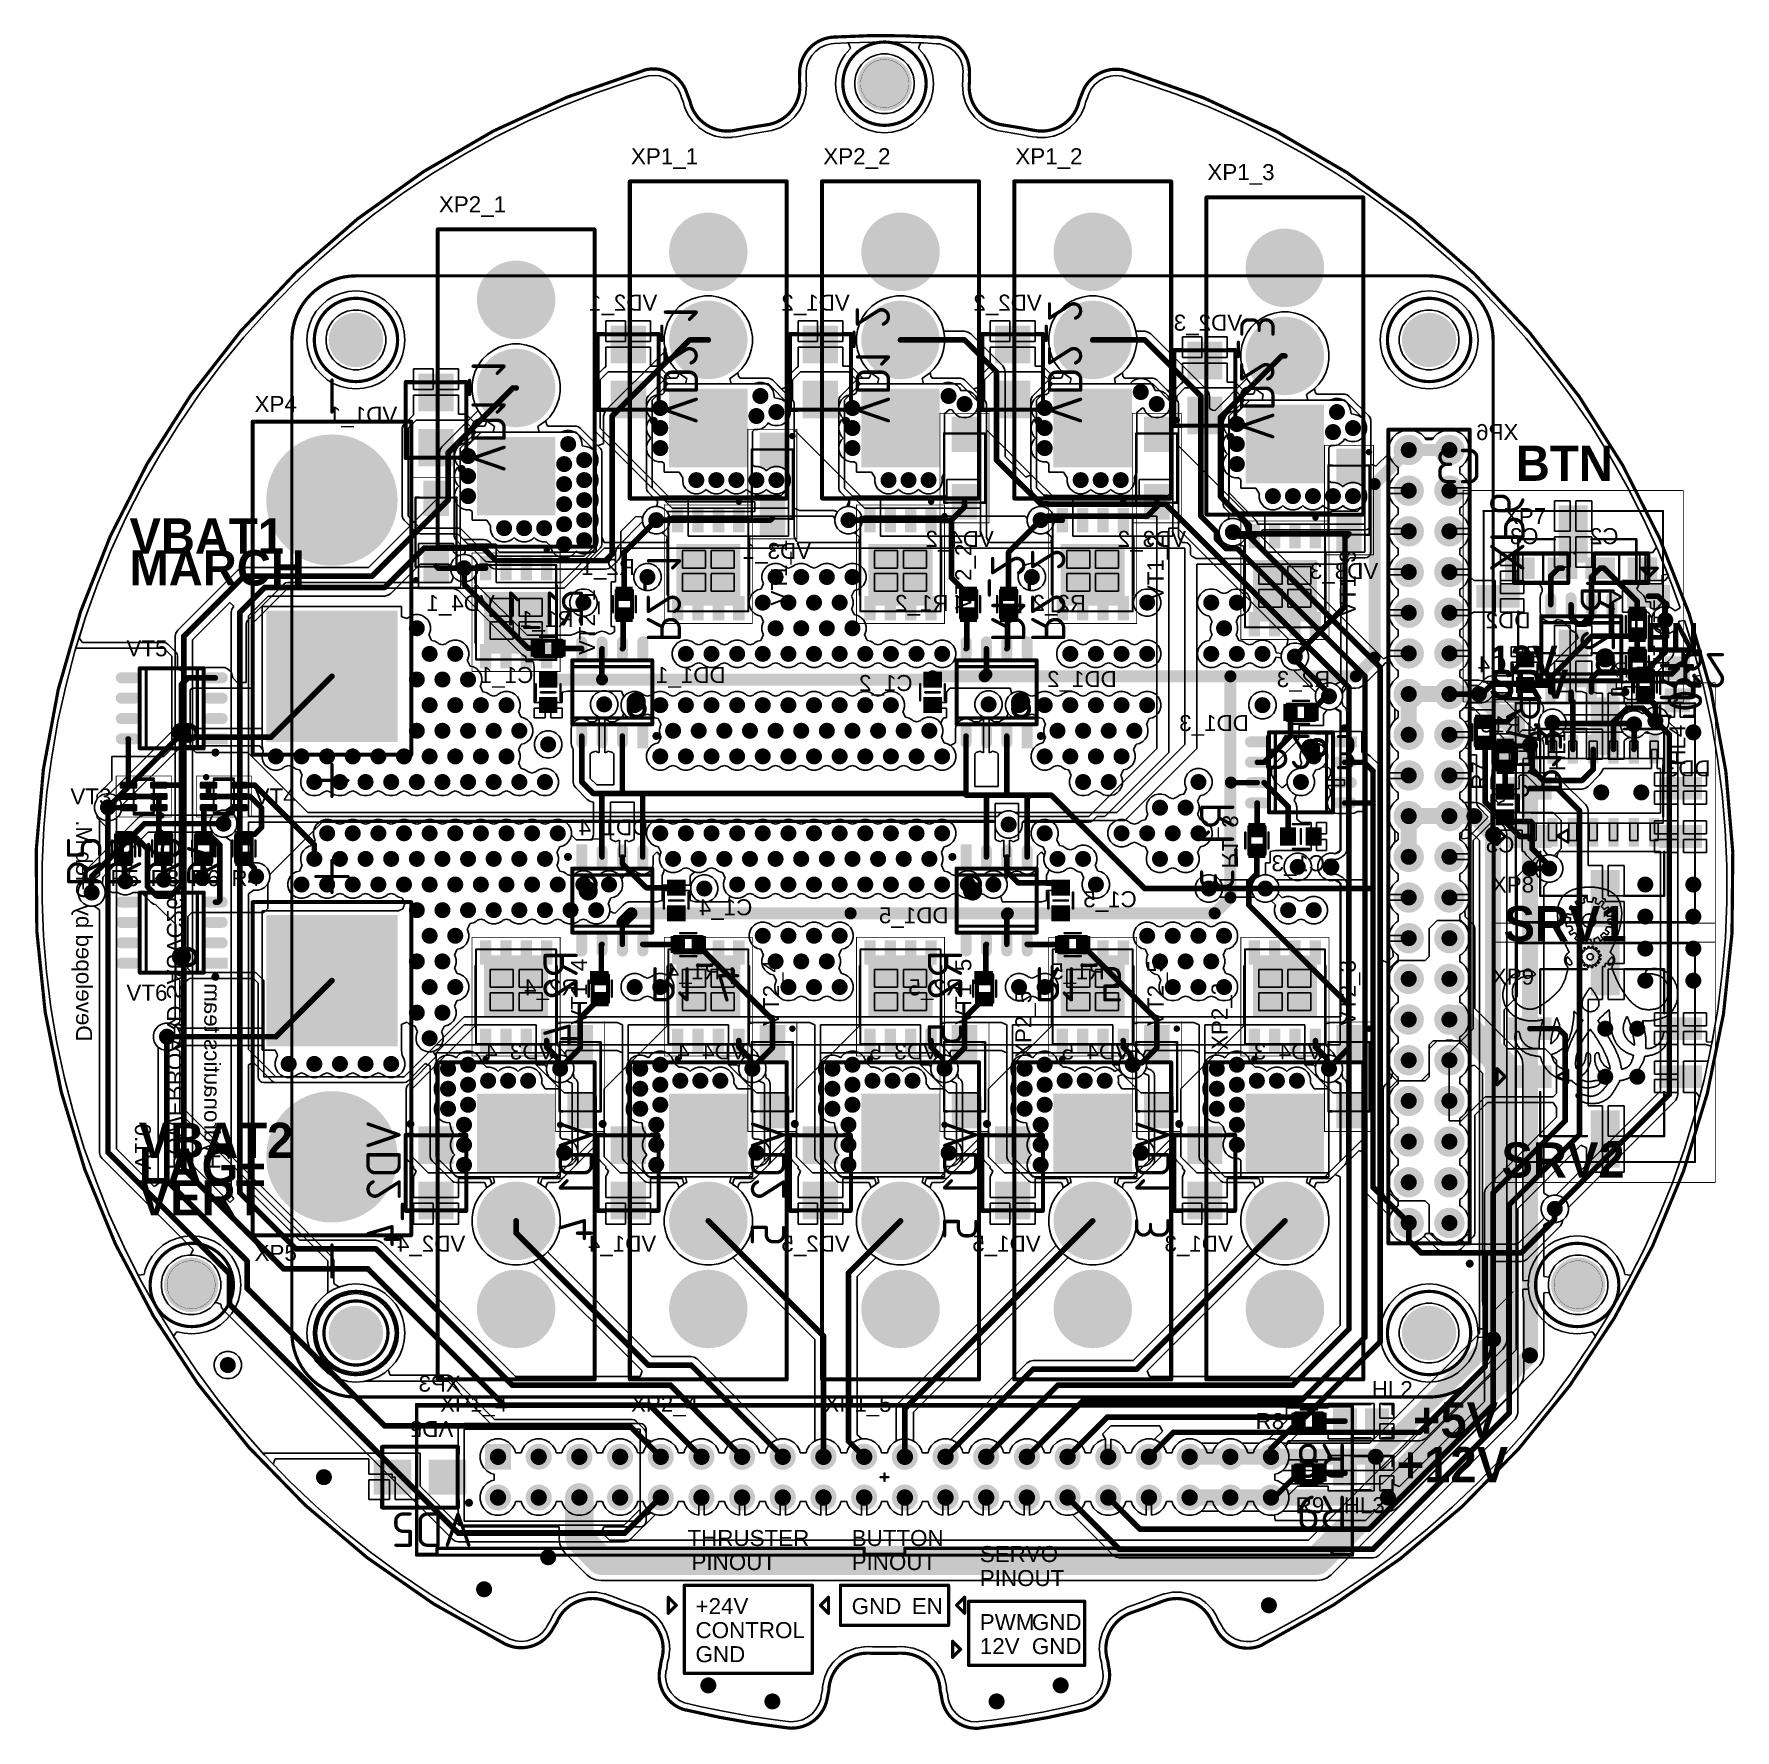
# Model space of a CAD drawing. Header units: inches. Extents: x 0 to 106, y 0 to 106.
import ezdxf

# ---------------------------------------------------------------- set-up
doc = ezdxf.new("R2010")
doc.units = ezdxf.units.IN
for name, color, linetype in [('Assembly Notes', 56, 'Continuous'), ('Board Shape', 56, 'Continuous'), ('Bottom Layer', 5, 'Continuous'), ('Bottom Overlay', 54, 'Continuous'), ('Bottom Paste', 16, 'Continuous'), ('Bottom Solder', 6, 'Continuous'), ('Layer 1', 16, 'Continuous'), ('Layer 2', 76, 'Continuous'), ('Mechanical 1', 6, 'Continuous'), ('Mechanical 12', 56, 'Continuous'), ('Mechanical 13', 56, 'Continuous'), ('Mechanical 15', 56, 'Continuous'), ('Multi-Layer', 9, 'Continuous'), ('Pad Holes', 156, 'Continuous'), ('Top Layer', 1, 'Continuous'), ('Top Overlay', 2, 'Continuous'), ('Top Paste', 8, 'Continuous'), ('Top Solder', 216, 'Continuous'), ('Via Holes', 16, 'Continuous')]:
    doc.layers.add(name, color=color, linetype=linetype)
doc.styles.add('Arial', font='', dxfattribs={"height": 0.2})
doc.styles.add('Century Gothic_Bold', font='', dxfattribs={"height": 0.2})
doc.styles.add('GOST type B', font='', dxfattribs={"height": 0.2})
doc.styles.get('Arial').set_extended_font_data('Arial')
doc.styles.get('Century Gothic_Bold').set_extended_font_data('Century Gothic', bold=True)
doc.styles.get('GOST type B').set_extended_font_data('GOST type B')

msp = doc.modelspace()

# ---------------------------------------------------------------- texts
at = {"layer": 'Bottom Overlay', "style": 'Arial', "text_generation_flag": 2}
for s, p in [('VD2_1', (38.82, 88.83)), ('VD1_2', (50.83, 88.83)), ('VD2_2', (62.82, 88.83)), ('VD2_3', (75.33, 87.58)), ('VD1_1', (22.58, 81.83)), ('XP6', (92.58, 80.75)), ('VD3_1', (48.42, 73.33)), ('VD4_2', (59.83, 74.08)), ('VD3_2', (71.83, 74.08)), ('C3', (93.83, 74.25)), ('C2', (98.83, 74.25)), ('R2_1', (37.42, 72.33)), ('VD3_3', (83.83, 72.08)), ('VD4_1', (28.67, 70.08)), ('R1_2', (57, 70.08)), ('R2_2', (65.58, 70.08)), ('R1_1', (33.58, 69.08)), ('DD2', (93.33, 69)), ('C4', (91.83, 66.25)), ('C1_1', (31.08, 65.58)), ('DD1_1', (43.08, 65.58)), ('C1_2', (54.75, 65.08)), ('DD1_2', (67.5, 65.33)), ('R2_3', (80.83, 65.33)), ('DD1_3', (75.75, 62.58)), ('R13', (92.75, 62.5)), ('DD3', (104.58, 59.75)), ('DD1_4', (38.25, 56.08)), ('C5', (92.33, 55)), ('C1_3', (80.5, 53.83)), ('C1_4', (44.75, 51.08)), ('C1_5', (68.75, 51.58)), ('DD1_5', (57, 50.58)), ('R1_4', (42.75, 47.08)), ('R1_5', (66.75, 47.08)), ('R2_4', (33.83, 46.08)), ('R2_5', (57.83, 46.08)), ('VD3_4', (32.33, 42.08)), ('VD4_4', (44.33, 42.08)), ('VD3_5', (56.33, 42.08)), ('VD4_5', (68.33, 42.08)), ('VD4_3', (80.33, 42.08)), ('VD2_4', (26.83, 30.08)), ('VD1_4', (38.75, 30.08)), ('VD2_5', (50.83, 30.08)), ('VD1_5', (62.75, 30.08)), ('VD1_3', (74.75, 30.08)), ('XP3', (26.55, 21.34))]:
    msp.add_text(s, height=1, dxfattribs=at).set_placement(p)
for s, p in [('R12', (101, 68.25)), ('R11', (101, 65.42)), ('Developed by Gleb M.', (2.53, 43.2)), ('R1_3', (74.08, 54)), ('POWERBOARD SAUVC26', (8.2, 35.2)), ('Hydronautics team', (10.53, 35.2)), ('V1.0', (6.2, 35.2))]:
    msp.add_text(s, height=1, rotation=270, dxfattribs=at).set_placement(p)
at = {"layer": 'Top Overlay'}
for s, height, style, p in [('XP1_1', 1, 'Arial', (37.17, 97.97)), ('XP2_2', 1, 'Arial', (49.18, 97.97)), ('XP1_2', 1, 'Arial', (61.17, 97.97)), ('XP1_3', 1, 'Arial', (73.16, 96.98)), ('XP2_1', 1, 'Arial', (25.18, 94.97)), ('XP4', 1, 'Arial', (13.67, 82.5)), ('XP7', 1, 'Arial', (91.67, 75.5)), ('VT5', 1, 'Arial', (5.67, 67.25)), ('VT3', 1, 'Arial', (2.17, 58)), ('VT4', 1, 'Arial', (13.67, 58)), ('R5', 1, 'Arial', (4.67, 52.9)), ('R3', 1, 'Arial', (7.18, 52.9)), ('R6', 1, 'Arial', (9.7, 52.9)), ('R4', 1, 'Arial', (12.22, 52.9)), ('XP8', 1, 'Arial', (90.92, 52.5)), ('VT6', 1, 'Arial', (5.67, 45.75)), ('XP9', 1, 'Arial', (90.92, 46.75)), ('XP5', 1, 'Arial', (13.67, 29.5)), ('HL2', 1, 'Arial', (83.42, 21)), ('XP1_4', 1, 'Arial', (25.25, 20.08)), ('XP2_4', 1, 'Arial', (37.17, 20.08)), ('XP1_5', 1, 'Arial', (49.25, 20.08)), ('+5V', 2.2, 'Century Gothic_Bold', (85.99, 18.47)), ('R8', 1, 'Arial', (76.17, 19)), ('+12V', 2.2, 'Century Gothic_Bold', (84.98, 15.68)), ('R9', 1, 'Arial', (78.67, 13.75)), ('HL3', 1, 'Arial', (81.67, 13.75)), ('THRUSTER', 1, 'Arial', (40.7, 11.7)), ('BUTTON', 1, 'Arial', (50.95, 11.7)), ('SERVO', 1, 'Arial', (58.95, 10.7)), ('PINOUT', 1, 'Arial', (40.95, 10.2)), ('PINOUT', 1, 'Arial', (50.95, 10.2)), ('PINOUT', 1, 'Arial', (58.95, 9.2)), ('+24V', 1, 'Arial', (41.2, 7.45)), ('GND', 1, 'Arial', (50.95, 7.45)), ('EN', 1, 'Arial', (54.7, 7.45)), ('PWM', 1, 'Arial', (58.95, 6.45)), ('GND', 1, 'Arial', (62.2, 6.45)), ('CONTROL', 1, 'Arial', (41.2, 5.95)), ('GND', 1, 'Arial', (41.2, 4.45)), ('12V', 1, 'Arial', (58.95, 4.95)), ('GND', 1, 'Arial', (62.2, 4.95))]:
    msp.add_text(s, height=height, dxfattribs=dict(at, style=style)).set_placement(p)
for s, height, rotation, style, p in [('BTN', 2.2, 360, 'Century Gothic_Bold', (92.42, 78.2)), ('VBAT1', 2.2, 360, 'Century Gothic_Bold', (5.86, 73.66)), ('VT1_1', 1, 90, 'Arial', (46.92, 70.42)), ('VT1_2', 1, 90, 'Arial', (70.42, 70.75)), ('MARCH', 2.2, 360, 'Century Gothic_Bold', (5.86, 71.67)), ('VT2_2', 1, 90, 'Arial', (58.42, 70.17)), ('VT1_3', 1, 90, 'Arial', (82.42, 69.75)), ('VT2_1', 1, 90, 'Arial', (34.92, 67.33)), ('EN', 1.8, 360, 'Century Gothic_Bold', (100.49, 67.52)), ('12V', 1.8, 360, 'Century Gothic_Bold', (90.75, 66.12)), ('SRV', 1.8, 360, 'Century Gothic_Bold', (90.75, 64.61)), ('R10', 0.7, 90, 'Arial', (99.35, 65.13)), ('HL4', 1, 90, 'Arial', (103, 60.42)), ('HL1', 1, 90, 'Arial', (95.5, 60.08)), ('R7', 1, 90, 'Arial', (90.65, 58.92)), ('SRV1', 2.2, 360, 'Century Gothic_Bold', (91.65, 49.45)), ('VT1_4', 1, 90, 'Arial', (34.42, 44.25)), ('VT2_4', 1, 90, 'Arial', (46.42, 44.17)), ('VT1_5', 1, 90, 'Arial', (58.42, 44.25)), ('VT2_5', 1, 90, 'Arial', (70.42, 44.17)), ('VT2_3', 1, 90, 'Arial', (82.42, 44.17)), ('XP2_3', 1, 90, 'Arial', (74.42, 42.67)), ('XP2_5', 1, 90, 'Arial', (62.17, 42.17)), ('VBAT2', 2.2, 360, 'Century Gothic_Bold', (6.44, 35.93)), ('LAG+', 2.2, 360, 'Century Gothic_Bold', (6.44, 34.33)), ('SRV2', 2.2, 360, 'Century Gothic_Bold', (91.52, 34.7)), ('VERT', 2.2, 360, 'Century Gothic_Bold', (6.44, 32.34)), ('VD5', 1, 180, 'Arial', (26.08, 19.5))]:
    msp.add_text(s, height=height, rotation=rotation, dxfattribs=dict(at, style=style)).set_placement(p)

# ---------------------------------------------------------------- blocks, each defined once
blk = doc.blocks.new('0603R_B_187')
at = {"layer": 'Bottom Layer'}
for points in [[(-0.25, 0.48), (-0.25, -0.48), (-1.05, -0.48), (-1.05, 0.48)], [(1.05, 0.48), (1.05, -0.48), (0.25, -0.48), (0.25, 0.48)]]:
    blk.add_hatch(color=5, dxfattribs=at).paths.add_polyline_path(points)
at = {"layer": 'Bottom Paste'}
for points in [[(-0.25, 0.48), (-0.25, -0.48), (-1.05, -0.48), (-1.05, 0.48)], [(1.05, 0.48), (1.05, -0.48), (0.25, -0.48), (0.25, 0.48)]]:
    blk.add_hatch(color=16, dxfattribs=at).paths.add_polyline_path(points)
at = {"layer": 'Bottom Solder'}
for points in [[(-0.2, 0.53), (-0.2, -0.53), (-1.1, -0.53), (-1.1, 0.53)], [(1.1, 0.53), (1.1, -0.53), (0.2, -0.53), (0.2, 0.53)]]:
    blk.add_hatch(color=6, dxfattribs=at).paths.add_polyline_path(points)
at = {"layer": 'Assembly Notes'}
for points in [[(0.85, 0.48, 0.25, 0.25, 0), (-0.85, 0.48, 0.25, 0.25, 0)], [(-0.85, -0.48, 0.25, 0.25, 0), (-0.85, 0.48, 0.25, 0.25, 0)], [(0.85, -0.48, 0.25, 0.25, 0), (0.85, 0.48, 0.25, 0.25, 0)], [(0.85, -0.48, 0.25, 0.25, 0), (-0.85, -0.48, 0.25, 0.25, 0)]]:
    blk.add_lwpolyline(points, format="xyseb", dxfattribs=at)
for points in [[(-0.91, 0.48, 0.125, 0.125, 1), (-0.79, 0.48, 0.125, 0.125, 1)], [(-0.91, 0.48, 0.125, 0.125, 1), (-0.79, 0.48, 0.125, 0.125, 1)], [(0.79, 0.48, 0.125, 0.125, 1), (0.91, 0.48, 0.125, 0.125, 1)], [(0.79, 0.48, 0.125, 0.125, 1), (0.91, 0.48, 0.125, 0.125, 1)], [(-0.91, -0.48, 0.125, 0.125, 1), (-0.79, -0.48, 0.125, 0.125, 1)], [(-0.91, -0.48, 0.125, 0.125, 1), (-0.79, -0.48, 0.125, 0.125, 1)], [(0.79, -0.48, 0.125, 0.125, 1), (0.91, -0.48, 0.125, 0.125, 1)], [(0.79, -0.48, 0.125, 0.125, 1), (0.91, -0.48, 0.125, 0.125, 1)]]:
    blk.add_lwpolyline(points, format="xyseb", close=True, dxfattribs=at)
at = {"layer": 'Bottom Overlay'}
for points in [[(0.5, 0.72, 0.15, 0.15, 0), (-0.5, 0.72, 0.15, 0.15, 0)], [(0.5, -0.72, 0.15, 0.15, 0), (-0.5, -0.72, 0.15, 0.15, 0)]]:
    blk.add_lwpolyline(points, format="xyseb", dxfattribs=at)
for points in [[(-0.54, 0.72, 0.075, 0.075, 1), (-0.46, 0.72, 0.075, 0.075, 1)], [(0.46, 0.72, 0.075, 0.075, 1), (0.54, 0.72, 0.075, 0.075, 1)], [(-0.54, -0.72, 0.075, 0.075, 1), (-0.46, -0.72, 0.075, 0.075, 1)], [(0.46, -0.72, 0.075, 0.075, 1), (0.54, -0.72, 0.075, 0.075, 1)]]:
    blk.add_lwpolyline(points, format="xyseb", close=True, dxfattribs=at)
at = {"layer": 'Assembly Notes', "style": 'GOST type B', "text_generation_flag": 2}
blk.add_text('R2_5', height=2.15, rotation=-180, dxfattribs=at).set_placement((-2.4, -1.4))
blk = doc.blocks.new('0603R_B_188')
at = {"layer": 'Bottom Layer'}
for points in [[(-0.25, 0.48), (-0.25, -0.48), (-1.05, -0.48), (-1.05, 0.48)], [(1.05, 0.48), (1.05, -0.48), (0.25, -0.48), (0.25, 0.48)]]:
    blk.add_hatch(color=5, dxfattribs=at).paths.add_polyline_path(points)
at = {"layer": 'Bottom Paste'}
for points in [[(-0.25, 0.48), (-0.25, -0.48), (-1.05, -0.48), (-1.05, 0.48)], [(1.05, 0.48), (1.05, -0.48), (0.25, -0.48), (0.25, 0.48)]]:
    blk.add_hatch(color=16, dxfattribs=at).paths.add_polyline_path(points)
at = {"layer": 'Bottom Solder'}
for points in [[(-0.2, 0.53), (-0.2, -0.53), (-1.1, -0.53), (-1.1, 0.53)], [(1.1, 0.53), (1.1, -0.53), (0.2, -0.53), (0.2, 0.53)]]:
    blk.add_hatch(color=6, dxfattribs=at).paths.add_polyline_path(points)
at = {"layer": 'Assembly Notes'}
for points in [[(0.85, 0.48, 0.25, 0.25, 0), (-0.85, 0.48, 0.25, 0.25, 0)], [(-0.85, -0.48, 0.25, 0.25, 0), (-0.85, 0.48, 0.25, 0.25, 0)], [(0.85, -0.48, 0.25, 0.25, 0), (0.85, 0.48, 0.25, 0.25, 0)], [(0.85, -0.48, 0.25, 0.25, 0), (-0.85, -0.48, 0.25, 0.25, 0)]]:
    blk.add_lwpolyline(points, format="xyseb", dxfattribs=at)
for points in [[(-0.91, 0.48, 0.125, 0.125, 1), (-0.79, 0.48, 0.125, 0.125, 1)], [(-0.91, 0.48, 0.125, 0.125, 1), (-0.79, 0.48, 0.125, 0.125, 1)], [(0.79, 0.48, 0.125, 0.125, 1), (0.91, 0.48, 0.125, 0.125, 1)], [(0.79, 0.48, 0.125, 0.125, 1), (0.91, 0.48, 0.125, 0.125, 1)], [(-0.91, -0.48, 0.125, 0.125, 1), (-0.79, -0.48, 0.125, 0.125, 1)], [(-0.91, -0.48, 0.125, 0.125, 1), (-0.79, -0.48, 0.125, 0.125, 1)], [(0.79, -0.48, 0.125, 0.125, 1), (0.91, -0.48, 0.125, 0.125, 1)], [(0.79, -0.48, 0.125, 0.125, 1), (0.91, -0.48, 0.125, 0.125, 1)]]:
    blk.add_lwpolyline(points, format="xyseb", close=True, dxfattribs=at)
at = {"layer": 'Bottom Overlay'}
for points in [[(0.5, 0.72, 0.15, 0.15, 0), (-0.5, 0.72, 0.15, 0.15, 0)], [(0.5, -0.72, 0.15, 0.15, 0), (-0.5, -0.72, 0.15, 0.15, 0)]]:
    blk.add_lwpolyline(points, format="xyseb", dxfattribs=at)
for points in [[(-0.54, 0.72, 0.075, 0.075, 1), (-0.46, 0.72, 0.075, 0.075, 1)], [(0.46, 0.72, 0.075, 0.075, 1), (0.54, 0.72, 0.075, 0.075, 1)], [(-0.54, -0.72, 0.075, 0.075, 1), (-0.46, -0.72, 0.075, 0.075, 1)], [(0.46, -0.72, 0.075, 0.075, 1), (0.54, -0.72, 0.075, 0.075, 1)]]:
    blk.add_lwpolyline(points, format="xyseb", close=True, dxfattribs=at)
at = {"layer": 'Assembly Notes', "style": 'GOST type B', "text_generation_flag": 2}
blk.add_text('R2_4', height=2.15, rotation=-180, dxfattribs=at).set_placement((-2.4, -1.4))
blk = doc.blocks.new('0603R_B_189')
at = {"layer": 'Bottom Layer'}
for points in [[(-0.25, 0.48), (-0.25, -0.48), (-1.05, -0.48), (-1.05, 0.48)], [(1.05, 0.48), (1.05, -0.48), (0.25, -0.48), (0.25, 0.48)]]:
    blk.add_hatch(color=5, dxfattribs=at).paths.add_polyline_path(points)
at = {"layer": 'Bottom Paste'}
for points in [[(-0.25, 0.48), (-0.25, -0.48), (-1.05, -0.48), (-1.05, 0.48)], [(1.05, 0.48), (1.05, -0.48), (0.25, -0.48), (0.25, 0.48)]]:
    blk.add_hatch(color=16, dxfattribs=at).paths.add_polyline_path(points)
at = {"layer": 'Bottom Solder'}
for points in [[(-0.2, 0.53), (-0.2, -0.53), (-1.1, -0.53), (-1.1, 0.53)], [(1.1, 0.53), (1.1, -0.53), (0.2, -0.53), (0.2, 0.53)]]:
    blk.add_hatch(color=6, dxfattribs=at).paths.add_polyline_path(points)
at = {"layer": 'Assembly Notes'}
for points in [[(-0.85, 0.48, 0.25, 0.25, 0), (0.85, 0.48, 0.25, 0.25, 0)], [(-0.85, -0.48, 0.25, 0.25, 0), (-0.85, 0.48, 0.25, 0.25, 0)], [(0.85, -0.48, 0.25, 0.25, 0), (0.85, 0.48, 0.25, 0.25, 0)], [(-0.85, -0.48, 0.25, 0.25, 0), (0.85, -0.48, 0.25, 0.25, 0)]]:
    blk.add_lwpolyline(points, format="xyseb", dxfattribs=at)
for points in [[(-0.91, 0.48, 0.125, 0.125, 1), (-0.79, 0.48, 0.125, 0.125, 1)], [(-0.91, 0.48, 0.125, 0.125, 1), (-0.79, 0.48, 0.125, 0.125, 1)], [(0.79, 0.48, 0.125, 0.125, 1), (0.91, 0.48, 0.125, 0.125, 1)], [(0.79, 0.48, 0.125, 0.125, 1), (0.91, 0.48, 0.125, 0.125, 1)], [(-0.91, -0.48, 0.125, 0.125, 1), (-0.79, -0.48, 0.125, 0.125, 1)], [(-0.91, -0.48, 0.125, 0.125, 1), (-0.79, -0.48, 0.125, 0.125, 1)], [(0.79, -0.48, 0.125, 0.125, 1), (0.91, -0.48, 0.125, 0.125, 1)], [(0.79, -0.48, 0.125, 0.125, 1), (0.91, -0.48, 0.125, 0.125, 1)]]:
    blk.add_lwpolyline(points, format="xyseb", close=True, dxfattribs=at)
at = {"layer": 'Bottom Overlay'}
for points in [[(-0.5, 0.72, 0.15, 0.15, 0), (0.5, 0.72, 0.15, 0.15, 0)], [(-0.5, -0.72, 0.15, 0.15, 0), (0.5, -0.72, 0.15, 0.15, 0)]]:
    blk.add_lwpolyline(points, format="xyseb", dxfattribs=at)
for points in [[(-0.54, 0.72, 0.075, 0.075, 1), (-0.46, 0.72, 0.075, 0.075, 1)], [(0.46, 0.72, 0.075, 0.075, 1), (0.54, 0.72, 0.075, 0.075, 1)], [(-0.54, -0.72, 0.075, 0.075, 1), (-0.46, -0.72, 0.075, 0.075, 1)], [(0.46, -0.72, 0.075, 0.075, 1), (0.54, -0.72, 0.075, 0.075, 1)]]:
    blk.add_lwpolyline(points, format="xyseb", close=True, dxfattribs=at)
at = {"layer": 'Assembly Notes', "style": 'GOST type B', "text_generation_flag": 2}
blk.add_text('R2_3', height=2.15, rotation=180, dxfattribs=at).set_placement((-2.4, -1.4))
blk = doc.blocks.new('0603R_B_190')
at = {"layer": 'Bottom Layer'}
for points in [[(-0.25, 0.48), (-0.25, -0.48), (-1.05, -0.48), (-1.05, 0.48)], [(1.05, 0.48), (1.05, -0.48), (0.25, -0.48), (0.25, 0.48)]]:
    blk.add_hatch(color=5, dxfattribs=at).paths.add_polyline_path(points)
at = {"layer": 'Bottom Paste'}
for points in [[(-0.25, 0.48), (-0.25, -0.48), (-1.05, -0.48), (-1.05, 0.48)], [(1.05, 0.48), (1.05, -0.48), (0.25, -0.48), (0.25, 0.48)]]:
    blk.add_hatch(color=16, dxfattribs=at).paths.add_polyline_path(points)
at = {"layer": 'Bottom Solder'}
for points in [[(-0.2, 0.53), (-0.2, -0.53), (-1.1, -0.53), (-1.1, 0.53)], [(1.1, 0.53), (1.1, -0.53), (0.2, -0.53), (0.2, 0.53)]]:
    blk.add_hatch(color=6, dxfattribs=at).paths.add_polyline_path(points)
at = {"layer": 'Assembly Notes'}
for points in [[(-0.85, 0.48, 0.25, 0.25, 0), (0.85, 0.48, 0.25, 0.25, 0)], [(-0.85, 0.48, 0.25, 0.25, 0), (-0.85, -0.48, 0.25, 0.25, 0)], [(0.85, 0.48, 0.25, 0.25, 0), (0.85, -0.48, 0.25, 0.25, 0)], [(-0.85, -0.48, 0.25, 0.25, 0), (0.85, -0.48, 0.25, 0.25, 0)]]:
    blk.add_lwpolyline(points, format="xyseb", dxfattribs=at)
for points in [[(-0.91, 0.48, 0.125, 0.125, 1), (-0.79, 0.48, 0.125, 0.125, 1)], [(-0.91, 0.48, 0.125, 0.125, 1), (-0.79, 0.48, 0.125, 0.125, 1)], [(0.79, 0.48, 0.125, 0.125, 1), (0.91, 0.48, 0.125, 0.125, 1)], [(0.79, 0.48, 0.125, 0.125, 1), (0.91, 0.48, 0.125, 0.125, 1)], [(-0.91, -0.48, 0.125, 0.125, 1), (-0.79, -0.48, 0.125, 0.125, 1)], [(-0.91, -0.48, 0.125, 0.125, 1), (-0.79, -0.48, 0.125, 0.125, 1)], [(0.79, -0.48, 0.125, 0.125, 1), (0.91, -0.48, 0.125, 0.125, 1)], [(0.79, -0.48, 0.125, 0.125, 1), (0.91, -0.48, 0.125, 0.125, 1)]]:
    blk.add_lwpolyline(points, format="xyseb", close=True, dxfattribs=at)
at = {"layer": 'Bottom Overlay'}
for points in [[(-0.5, 0.72, 0.15, 0.15, 0), (0.5, 0.72, 0.15, 0.15, 0)], [(-0.5, -0.72, 0.15, 0.15, 0), (0.5, -0.72, 0.15, 0.15, 0)]]:
    blk.add_lwpolyline(points, format="xyseb", dxfattribs=at)
for points in [[(-0.54, 0.72, 0.075, 0.075, 1), (-0.46, 0.72, 0.075, 0.075, 1)], [(0.46, 0.72, 0.075, 0.075, 1), (0.54, 0.72, 0.075, 0.075, 1)], [(-0.54, -0.72, 0.075, 0.075, 1), (-0.46, -0.72, 0.075, 0.075, 1)], [(0.46, -0.72, 0.075, 0.075, 1), (0.54, -0.72, 0.075, 0.075, 1)]]:
    blk.add_lwpolyline(points, format="xyseb", close=True, dxfattribs=at)
at = {"layer": 'Assembly Notes', "style": 'GOST type B', "text_generation_flag": 2}
blk.add_text('R2_2', height=2.15, rotation=180, dxfattribs=at).set_placement((-2.4, -1.4))
blk = doc.blocks.new('0603R_B_191')
at = {"layer": 'Bottom Layer'}
for points in [[(-0.25, 0.48), (-0.25, -0.48), (-1.05, -0.48), (-1.05, 0.48)], [(1.05, 0.48), (1.05, -0.48), (0.25, -0.48), (0.25, 0.48)]]:
    blk.add_hatch(color=5, dxfattribs=at).paths.add_polyline_path(points)
at = {"layer": 'Bottom Paste'}
for points in [[(-0.25, 0.48), (-0.25, -0.48), (-1.05, -0.48), (-1.05, 0.48)], [(1.05, 0.48), (1.05, -0.48), (0.25, -0.48), (0.25, 0.48)]]:
    blk.add_hatch(color=16, dxfattribs=at).paths.add_polyline_path(points)
at = {"layer": 'Bottom Solder'}
for points in [[(-0.2, 0.53), (-0.2, -0.53), (-1.1, -0.53), (-1.1, 0.53)], [(1.1, 0.53), (1.1, -0.53), (0.2, -0.53), (0.2, 0.53)]]:
    blk.add_hatch(color=6, dxfattribs=at).paths.add_polyline_path(points)
at = {"layer": 'Assembly Notes'}
for points in [[(-0.85, 0.48, 0.25, 0.25, 0), (0.85, 0.48, 0.25, 0.25, 0)], [(-0.85, 0.48, 0.25, 0.25, 0), (-0.85, -0.48, 0.25, 0.25, 0)], [(0.85, 0.48, 0.25, 0.25, 0), (0.85, -0.48, 0.25, 0.25, 0)], [(-0.85, -0.48, 0.25, 0.25, 0), (0.85, -0.48, 0.25, 0.25, 0)]]:
    blk.add_lwpolyline(points, format="xyseb", dxfattribs=at)
for points in [[(-0.91, 0.48, 0.125, 0.125, 1), (-0.79, 0.48, 0.125, 0.125, 1)], [(-0.91, 0.48, 0.125, 0.125, 1), (-0.79, 0.48, 0.125, 0.125, 1)], [(0.79, 0.48, 0.125, 0.125, 1), (0.91, 0.48, 0.125, 0.125, 1)], [(0.79, 0.48, 0.125, 0.125, 1), (0.91, 0.48, 0.125, 0.125, 1)], [(-0.91, -0.48, 0.125, 0.125, 1), (-0.79, -0.48, 0.125, 0.125, 1)], [(-0.91, -0.48, 0.125, 0.125, 1), (-0.79, -0.48, 0.125, 0.125, 1)], [(0.79, -0.48, 0.125, 0.125, 1), (0.91, -0.48, 0.125, 0.125, 1)], [(0.79, -0.48, 0.125, 0.125, 1), (0.91, -0.48, 0.125, 0.125, 1)]]:
    blk.add_lwpolyline(points, format="xyseb", close=True, dxfattribs=at)
at = {"layer": 'Bottom Overlay'}
for points in [[(-0.5, 0.72, 0.15, 0.15, 0), (0.5, 0.72, 0.15, 0.15, 0)], [(-0.5, -0.72, 0.15, 0.15, 0), (0.5, -0.72, 0.15, 0.15, 0)]]:
    blk.add_lwpolyline(points, format="xyseb", dxfattribs=at)
for points in [[(-0.54, 0.72, 0.075, 0.075, 1), (-0.46, 0.72, 0.075, 0.075, 1)], [(0.46, 0.72, 0.075, 0.075, 1), (0.54, 0.72, 0.075, 0.075, 1)], [(-0.54, -0.72, 0.075, 0.075, 1), (-0.46, -0.72, 0.075, 0.075, 1)], [(0.46, -0.72, 0.075, 0.075, 1), (0.54, -0.72, 0.075, 0.075, 1)]]:
    blk.add_lwpolyline(points, format="xyseb", close=True, dxfattribs=at)
at = {"layer": 'Assembly Notes', "style": 'GOST type B', "text_generation_flag": 2}
blk.add_text('R2_1', height=2.15, rotation=180, dxfattribs=at).set_placement((-2.4, -1.4))
blk = doc.blocks.new('0603R_B_192')
at = {"layer": 'Bottom Layer'}
for points in [[(-0.25, 0.48), (-0.25, -0.48), (-1.05, -0.48), (-1.05, 0.48)], [(1.05, 0.48), (1.05, -0.48), (0.25, -0.48), (0.25, 0.48)]]:
    blk.add_hatch(color=5, dxfattribs=at).paths.add_polyline_path(points)
at = {"layer": 'Bottom Paste'}
for points in [[(-0.25, 0.48), (-0.25, -0.48), (-1.05, -0.48), (-1.05, 0.48)], [(1.05, 0.48), (1.05, -0.48), (0.25, -0.48), (0.25, 0.48)]]:
    blk.add_hatch(color=16, dxfattribs=at).paths.add_polyline_path(points)
at = {"layer": 'Bottom Solder'}
for points in [[(-0.2, 0.53), (-0.2, -0.53), (-1.1, -0.53), (-1.1, 0.53)], [(1.1, 0.53), (1.1, -0.53), (0.2, -0.53), (0.2, 0.53)]]:
    blk.add_hatch(color=6, dxfattribs=at).paths.add_polyline_path(points)
at = {"layer": 'Assembly Notes'}
for points in [[(-0.85, 0.48, 0.25, 0.25, 0), (0.85, 0.48, 0.25, 0.25, 0)], [(-0.85, -0.48, 0.25, 0.25, 0), (-0.85, 0.48, 0.25, 0.25, 0)], [(0.85, -0.48, 0.25, 0.25, 0), (0.85, 0.48, 0.25, 0.25, 0)], [(-0.85, -0.48, 0.25, 0.25, 0), (0.85, -0.48, 0.25, 0.25, 0)]]:
    blk.add_lwpolyline(points, format="xyseb", dxfattribs=at)
for points in [[(-0.91, 0.48, 0.125, 0.125, 1), (-0.79, 0.48, 0.125, 0.125, 1)], [(-0.91, 0.48, 0.125, 0.125, 1), (-0.79, 0.48, 0.125, 0.125, 1)], [(0.79, 0.48, 0.125, 0.125, 1), (0.91, 0.48, 0.125, 0.125, 1)], [(0.79, 0.48, 0.125, 0.125, 1), (0.91, 0.48, 0.125, 0.125, 1)], [(-0.91, -0.48, 0.125, 0.125, 1), (-0.79, -0.48, 0.125, 0.125, 1)], [(-0.91, -0.48, 0.125, 0.125, 1), (-0.79, -0.48, 0.125, 0.125, 1)], [(0.79, -0.48, 0.125, 0.125, 1), (0.91, -0.48, 0.125, 0.125, 1)], [(0.79, -0.48, 0.125, 0.125, 1), (0.91, -0.48, 0.125, 0.125, 1)]]:
    blk.add_lwpolyline(points, format="xyseb", close=True, dxfattribs=at)
at = {"layer": 'Bottom Overlay'}
for points in [[(-0.5, 0.72, 0.15, 0.15, 0), (0.5, 0.72, 0.15, 0.15, 0)], [(-0.5, -0.72, 0.15, 0.15, 0), (0.5, -0.72, 0.15, 0.15, 0)]]:
    blk.add_lwpolyline(points, format="xyseb", dxfattribs=at)
for points in [[(-0.54, 0.72, 0.075, 0.075, 1), (-0.46, 0.72, 0.075, 0.075, 1)], [(0.46, 0.72, 0.075, 0.075, 1), (0.54, 0.72, 0.075, 0.075, 1)], [(-0.54, -0.72, 0.075, 0.075, 1), (-0.46, -0.72, 0.075, 0.075, 1)], [(0.46, -0.72, 0.075, 0.075, 1), (0.54, -0.72, 0.075, 0.075, 1)]]:
    blk.add_lwpolyline(points, format="xyseb", close=True, dxfattribs=at)
at = {"layer": 'Assembly Notes', "style": 'GOST type B', "text_generation_flag": 2}
blk.add_text('R1_5', height=2.15, rotation=180, dxfattribs=at).set_placement((-2.4, -1.4))
blk = doc.blocks.new('0603R_B_193')
at = {"layer": 'Bottom Layer'}
for points in [[(-0.25, 0.48), (-0.25, -0.48), (-1.05, -0.48), (-1.05, 0.48)], [(1.05, 0.48), (1.05, -0.48), (0.25, -0.48), (0.25, 0.48)]]:
    blk.add_hatch(color=5, dxfattribs=at).paths.add_polyline_path(points)
at = {"layer": 'Bottom Paste'}
for points in [[(-0.25, 0.48), (-0.25, -0.48), (-1.05, -0.48), (-1.05, 0.48)], [(1.05, 0.48), (1.05, -0.48), (0.25, -0.48), (0.25, 0.48)]]:
    blk.add_hatch(color=16, dxfattribs=at).paths.add_polyline_path(points)
at = {"layer": 'Bottom Solder'}
for points in [[(-0.2, 0.53), (-0.2, -0.53), (-1.1, -0.53), (-1.1, 0.53)], [(1.1, 0.53), (1.1, -0.53), (0.2, -0.53), (0.2, 0.53)]]:
    blk.add_hatch(color=6, dxfattribs=at).paths.add_polyline_path(points)
at = {"layer": 'Assembly Notes'}
for points in [[(-0.85, 0.48, 0.25, 0.25, 0), (0.85, 0.48, 0.25, 0.25, 0)], [(-0.85, -0.48, 0.25, 0.25, 0), (-0.85, 0.48, 0.25, 0.25, 0)], [(0.85, -0.48, 0.25, 0.25, 0), (0.85, 0.48, 0.25, 0.25, 0)], [(-0.85, -0.48, 0.25, 0.25, 0), (0.85, -0.48, 0.25, 0.25, 0)]]:
    blk.add_lwpolyline(points, format="xyseb", dxfattribs=at)
for points in [[(-0.91, 0.48, 0.125, 0.125, 1), (-0.79, 0.48, 0.125, 0.125, 1)], [(-0.91, 0.48, 0.125, 0.125, 1), (-0.79, 0.48, 0.125, 0.125, 1)], [(0.79, 0.48, 0.125, 0.125, 1), (0.91, 0.48, 0.125, 0.125, 1)], [(0.79, 0.48, 0.125, 0.125, 1), (0.91, 0.48, 0.125, 0.125, 1)], [(-0.91, -0.48, 0.125, 0.125, 1), (-0.79, -0.48, 0.125, 0.125, 1)], [(-0.91, -0.48, 0.125, 0.125, 1), (-0.79, -0.48, 0.125, 0.125, 1)], [(0.79, -0.48, 0.125, 0.125, 1), (0.91, -0.48, 0.125, 0.125, 1)], [(0.79, -0.48, 0.125, 0.125, 1), (0.91, -0.48, 0.125, 0.125, 1)]]:
    blk.add_lwpolyline(points, format="xyseb", close=True, dxfattribs=at)
at = {"layer": 'Bottom Overlay'}
for points in [[(-0.5, 0.72, 0.15, 0.15, 0), (0.5, 0.72, 0.15, 0.15, 0)], [(-0.5, -0.72, 0.15, 0.15, 0), (0.5, -0.72, 0.15, 0.15, 0)]]:
    blk.add_lwpolyline(points, format="xyseb", dxfattribs=at)
for points in [[(-0.54, 0.72, 0.075, 0.075, 1), (-0.46, 0.72, 0.075, 0.075, 1)], [(0.46, 0.72, 0.075, 0.075, 1), (0.54, 0.72, 0.075, 0.075, 1)], [(-0.54, -0.72, 0.075, 0.075, 1), (-0.46, -0.72, 0.075, 0.075, 1)], [(0.46, -0.72, 0.075, 0.075, 1), (0.54, -0.72, 0.075, 0.075, 1)]]:
    blk.add_lwpolyline(points, format="xyseb", close=True, dxfattribs=at)
at = {"layer": 'Assembly Notes', "style": 'GOST type B', "text_generation_flag": 2}
blk.add_text('R1_4', height=2.15, rotation=180, dxfattribs=at).set_placement((-2.4, -1.4))
blk = doc.blocks.new('0603R_B_194')
at = {"layer": 'Bottom Layer'}
for points in [[(-0.25, 0.48), (-0.25, -0.48), (-1.05, -0.48), (-1.05, 0.48)], [(1.05, 0.48), (1.05, -0.48), (0.25, -0.48), (0.25, 0.48)]]:
    blk.add_hatch(color=5, dxfattribs=at).paths.add_polyline_path(points)
at = {"layer": 'Bottom Paste'}
for points in [[(-0.25, 0.48), (-0.25, -0.48), (-1.05, -0.48), (-1.05, 0.48)], [(1.05, 0.48), (1.05, -0.48), (0.25, -0.48), (0.25, 0.48)]]:
    blk.add_hatch(color=16, dxfattribs=at).paths.add_polyline_path(points)
at = {"layer": 'Bottom Solder'}
for points in [[(-0.2, 0.53), (-0.2, -0.53), (-1.1, -0.53), (-1.1, 0.53)], [(1.1, 0.53), (1.1, -0.53), (0.2, -0.53), (0.2, 0.53)]]:
    blk.add_hatch(color=6, dxfattribs=at).paths.add_polyline_path(points)
at = {"layer": 'Assembly Notes'}
for points in [[(0.85, 0.48, 0.25, 0.25, 0), (-0.85, 0.48, 0.25, 0.25, 0)], [(-0.85, -0.48, 0.25, 0.25, 0), (-0.85, 0.48, 0.25, 0.25, 0)], [(0.85, -0.48, 0.25, 0.25, 0), (0.85, 0.48, 0.25, 0.25, 0)], [(0.85, -0.48, 0.25, 0.25, 0), (-0.85, -0.48, 0.25, 0.25, 0)]]:
    blk.add_lwpolyline(points, format="xyseb", dxfattribs=at)
for points in [[(-0.91, 0.48, 0.125, 0.125, 1), (-0.79, 0.48, 0.125, 0.125, 1)], [(-0.91, 0.48, 0.125, 0.125, 1), (-0.79, 0.48, 0.125, 0.125, 1)], [(0.79, 0.48, 0.125, 0.125, 1), (0.91, 0.48, 0.125, 0.125, 1)], [(0.79, 0.48, 0.125, 0.125, 1), (0.91, 0.48, 0.125, 0.125, 1)], [(-0.91, -0.48, 0.125, 0.125, 1), (-0.79, -0.48, 0.125, 0.125, 1)], [(-0.91, -0.48, 0.125, 0.125, 1), (-0.79, -0.48, 0.125, 0.125, 1)], [(0.79, -0.48, 0.125, 0.125, 1), (0.91, -0.48, 0.125, 0.125, 1)], [(0.79, -0.48, 0.125, 0.125, 1), (0.91, -0.48, 0.125, 0.125, 1)]]:
    blk.add_lwpolyline(points, format="xyseb", close=True, dxfattribs=at)
at = {"layer": 'Bottom Overlay'}
for points in [[(0.5, 0.72, 0.15, 0.15, 0), (-0.5, 0.72, 0.15, 0.15, 0)], [(0.5, -0.72, 0.15, 0.15, 0), (-0.5, -0.72, 0.15, 0.15, 0)]]:
    blk.add_lwpolyline(points, format="xyseb", dxfattribs=at)
for points in [[(-0.54, 0.72, 0.075, 0.075, 1), (-0.46, 0.72, 0.075, 0.075, 1)], [(0.46, 0.72, 0.075, 0.075, 1), (0.54, 0.72, 0.075, 0.075, 1)], [(-0.54, -0.72, 0.075, 0.075, 1), (-0.46, -0.72, 0.075, 0.075, 1)], [(0.46, -0.72, 0.075, 0.075, 1), (0.54, -0.72, 0.075, 0.075, 1)]]:
    blk.add_lwpolyline(points, format="xyseb", close=True, dxfattribs=at)
at = {"layer": 'Assembly Notes', "style": 'GOST type B', "text_generation_flag": 2}
blk.add_text('R1_3', height=2.15, rotation=-180, dxfattribs=at).set_placement((-2.4, -1.4))
blk = doc.blocks.new('0603R_B_195')
at = {"layer": 'Bottom Layer'}
for points in [[(-0.25, 0.48), (-0.25, -0.48), (-1.05, -0.48), (-1.05, 0.48)], [(1.05, 0.48), (1.05, -0.48), (0.25, -0.48), (0.25, 0.48)]]:
    blk.add_hatch(color=5, dxfattribs=at).paths.add_polyline_path(points)
at = {"layer": 'Bottom Paste'}
for points in [[(-0.25, 0.48), (-0.25, -0.48), (-1.05, -0.48), (-1.05, 0.48)], [(1.05, 0.48), (1.05, -0.48), (0.25, -0.48), (0.25, 0.48)]]:
    blk.add_hatch(color=16, dxfattribs=at).paths.add_polyline_path(points)
at = {"layer": 'Bottom Solder'}
for points in [[(-0.2, 0.53), (-0.2, -0.53), (-1.1, -0.53), (-1.1, 0.53)], [(1.1, 0.53), (1.1, -0.53), (0.2, -0.53), (0.2, 0.53)]]:
    blk.add_hatch(color=6, dxfattribs=at).paths.add_polyline_path(points)
at = {"layer": 'Assembly Notes'}
for points in [[(-0.85, 0.48, 0.25, 0.25, 0), (0.85, 0.48, 0.25, 0.25, 0)], [(-0.85, 0.48, 0.25, 0.25, 0), (-0.85, -0.48, 0.25, 0.25, 0)], [(0.85, 0.48, 0.25, 0.25, 0), (0.85, -0.48, 0.25, 0.25, 0)], [(-0.85, -0.48, 0.25, 0.25, 0), (0.85, -0.48, 0.25, 0.25, 0)]]:
    blk.add_lwpolyline(points, format="xyseb", dxfattribs=at)
for points in [[(-0.91, 0.48, 0.125, 0.125, 1), (-0.79, 0.48, 0.125, 0.125, 1)], [(-0.91, 0.48, 0.125, 0.125, 1), (-0.79, 0.48, 0.125, 0.125, 1)], [(0.79, 0.48, 0.125, 0.125, 1), (0.91, 0.48, 0.125, 0.125, 1)], [(0.79, 0.48, 0.125, 0.125, 1), (0.91, 0.48, 0.125, 0.125, 1)], [(-0.91, -0.48, 0.125, 0.125, 1), (-0.79, -0.48, 0.125, 0.125, 1)], [(-0.91, -0.48, 0.125, 0.125, 1), (-0.79, -0.48, 0.125, 0.125, 1)], [(0.79, -0.48, 0.125, 0.125, 1), (0.91, -0.48, 0.125, 0.125, 1)], [(0.79, -0.48, 0.125, 0.125, 1), (0.91, -0.48, 0.125, 0.125, 1)]]:
    blk.add_lwpolyline(points, format="xyseb", close=True, dxfattribs=at)
at = {"layer": 'Bottom Overlay'}
for points in [[(-0.5, 0.72, 0.15, 0.15, 0), (0.5, 0.72, 0.15, 0.15, 0)], [(-0.5, -0.72, 0.15, 0.15, 0), (0.5, -0.72, 0.15, 0.15, 0)]]:
    blk.add_lwpolyline(points, format="xyseb", dxfattribs=at)
for points in [[(-0.54, 0.72, 0.075, 0.075, 1), (-0.46, 0.72, 0.075, 0.075, 1)], [(0.46, 0.72, 0.075, 0.075, 1), (0.54, 0.72, 0.075, 0.075, 1)], [(-0.54, -0.72, 0.075, 0.075, 1), (-0.46, -0.72, 0.075, 0.075, 1)], [(0.46, -0.72, 0.075, 0.075, 1), (0.54, -0.72, 0.075, 0.075, 1)]]:
    blk.add_lwpolyline(points, format="xyseb", close=True, dxfattribs=at)
at = {"layer": 'Assembly Notes', "style": 'GOST type B', "text_generation_flag": 2}
blk.add_text('R1_2', height=2.15, rotation=180, dxfattribs=at).set_placement((-2.4, -1.4))
blk = doc.blocks.new('0603R_B_196')
at = {"layer": 'Bottom Layer'}
for points in [[(-0.25, 0.48), (-0.25, -0.48), (-1.05, -0.48), (-1.05, 0.48)], [(1.05, 0.48), (1.05, -0.48), (0.25, -0.48), (0.25, 0.48)]]:
    blk.add_hatch(color=5, dxfattribs=at).paths.add_polyline_path(points)
at = {"layer": 'Bottom Paste'}
for points in [[(-0.25, 0.48), (-0.25, -0.48), (-1.05, -0.48), (-1.05, 0.48)], [(1.05, 0.48), (1.05, -0.48), (0.25, -0.48), (0.25, 0.48)]]:
    blk.add_hatch(color=16, dxfattribs=at).paths.add_polyline_path(points)
at = {"layer": 'Bottom Solder'}
for points in [[(-0.2, 0.53), (-0.2, -0.53), (-1.1, -0.53), (-1.1, 0.53)], [(1.1, 0.53), (1.1, -0.53), (0.2, -0.53), (0.2, 0.53)]]:
    blk.add_hatch(color=6, dxfattribs=at).paths.add_polyline_path(points)
at = {"layer": 'Assembly Notes'}
for points in [[(0.85, 0.48, 0.25, 0.25, 0), (-0.85, 0.48, 0.25, 0.25, 0)], [(-0.85, 0.48, 0.25, 0.25, 0), (-0.85, -0.48, 0.25, 0.25, 0)], [(0.85, 0.48, 0.25, 0.25, 0), (0.85, -0.48, 0.25, 0.25, 0)], [(0.85, -0.48, 0.25, 0.25, 0), (-0.85, -0.48, 0.25, 0.25, 0)]]:
    blk.add_lwpolyline(points, format="xyseb", dxfattribs=at)
for points in [[(-0.91, 0.48, 0.125, 0.125, 1), (-0.79, 0.48, 0.125, 0.125, 1)], [(-0.91, 0.48, 0.125, 0.125, 1), (-0.79, 0.48, 0.125, 0.125, 1)], [(0.79, 0.48, 0.125, 0.125, 1), (0.91, 0.48, 0.125, 0.125, 1)], [(0.79, 0.48, 0.125, 0.125, 1), (0.91, 0.48, 0.125, 0.125, 1)], [(-0.91, -0.48, 0.125, 0.125, 1), (-0.79, -0.48, 0.125, 0.125, 1)], [(-0.91, -0.48, 0.125, 0.125, 1), (-0.79, -0.48, 0.125, 0.125, 1)], [(0.79, -0.48, 0.125, 0.125, 1), (0.91, -0.48, 0.125, 0.125, 1)], [(0.79, -0.48, 0.125, 0.125, 1), (0.91, -0.48, 0.125, 0.125, 1)]]:
    blk.add_lwpolyline(points, format="xyseb", close=True, dxfattribs=at)
at = {"layer": 'Bottom Overlay'}
for points in [[(0.5, 0.72, 0.15, 0.15, 0), (-0.5, 0.72, 0.15, 0.15, 0)], [(0.5, -0.72, 0.15, 0.15, 0), (-0.5, -0.72, 0.15, 0.15, 0)]]:
    blk.add_lwpolyline(points, format="xyseb", dxfattribs=at)
for points in [[(-0.54, 0.72, 0.075, 0.075, 1), (-0.46, 0.72, 0.075, 0.075, 1)], [(0.46, 0.72, 0.075, 0.075, 1), (0.54, 0.72, 0.075, 0.075, 1)], [(-0.54, -0.72, 0.075, 0.075, 1), (-0.46, -0.72, 0.075, 0.075, 1)], [(0.46, -0.72, 0.075, 0.075, 1), (0.54, -0.72, 0.075, 0.075, 1)]]:
    blk.add_lwpolyline(points, format="xyseb", close=True, dxfattribs=at)
at = {"layer": 'Assembly Notes', "style": 'GOST type B', "text_generation_flag": 2}
blk.add_text('R1_1', height=2.15, rotation=180, dxfattribs=at).set_placement((-2.4, -1.4))
blk = doc.blocks.new('DCDC_SAUVC26_B_197')
at = {"layer": 'Bottom Layer'}
h = blk.add_hatch(color=5, dxfattribs=at)
edge = h.paths.add_edge_path()
edge.add_arc((-24.13, 1.27), 0.9, 0, 360)
h = blk.add_hatch(color=5, dxfattribs=at)
edge = h.paths.add_edge_path()
edge.add_arc((-21.59, 1.27), 0.9, 0, 360)
h = blk.add_hatch(color=5, dxfattribs=at)
edge = h.paths.add_edge_path()
edge.add_arc((-19.05, 1.27), 0.9, 0, 360)
h = blk.add_hatch(color=5, dxfattribs=at)
edge = h.paths.add_edge_path()
edge.add_arc((-16.51, 1.27), 0.9, 0, 360)
h = blk.add_hatch(color=5, dxfattribs=at)
edge = h.paths.add_edge_path()
edge.add_arc((-13.97, 1.27), 0.9, 0, 360)
h = blk.add_hatch(color=5, dxfattribs=at)
edge = h.paths.add_edge_path()
edge.add_arc((-11.43, 1.27), 0.9, 0, 360)
h = blk.add_hatch(color=5, dxfattribs=at)
edge = h.paths.add_edge_path()
edge.add_arc((-8.89, 1.27), 0.9, 0, 360)
h = blk.add_hatch(color=5, dxfattribs=at)
edge = h.paths.add_edge_path()
edge.add_arc((-6.35, 1.27), 0.9, 0, 360)
h = blk.add_hatch(color=5, dxfattribs=at)
edge = h.paths.add_edge_path()
edge.add_arc((-3.81, 1.27), 0.9, 0, 360)
h = blk.add_hatch(color=5, dxfattribs=at)
edge = h.paths.add_edge_path()
edge.add_arc((-1.27, 1.27), 0.9, 0, 360)
h = blk.add_hatch(color=5, dxfattribs=at)
edge = h.paths.add_edge_path()
edge.add_arc((1.27, 1.27), 0.9, 0, 360)
h = blk.add_hatch(color=5, dxfattribs=at)
edge = h.paths.add_edge_path()
edge.add_arc((3.81, 1.27), 0.9, 0, 360)
h = blk.add_hatch(color=5, dxfattribs=at)
edge = h.paths.add_edge_path()
edge.add_arc((6.35, 1.27), 0.9, 0, 360)
h = blk.add_hatch(color=5, dxfattribs=at)
edge = h.paths.add_edge_path()
edge.add_arc((8.89, 1.27), 0.9, 0, 360)
h = blk.add_hatch(color=5, dxfattribs=at)
edge = h.paths.add_edge_path()
edge.add_arc((11.43, 1.27), 0.9, 0, 360)
h = blk.add_hatch(color=5, dxfattribs=at)
edge = h.paths.add_edge_path()
edge.add_arc((13.97, 1.27), 0.9, 0, 360)
h = blk.add_hatch(color=5, dxfattribs=at)
edge = h.paths.add_edge_path()
edge.add_arc((16.51, 1.27), 0.9, 0, 360)
h = blk.add_hatch(color=5, dxfattribs=at)
edge = h.paths.add_edge_path()
edge.add_arc((19.05, 1.27), 0.9, 0, 360)
h = blk.add_hatch(color=5, dxfattribs=at)
edge = h.paths.add_edge_path()
edge.add_arc((21.59, 1.27), 0.9, 0, 360)
h = blk.add_hatch(color=5, dxfattribs=at)
edge = h.paths.add_edge_path()
edge.add_arc((24.13, 1.27), 0.9, 0, 360)
h = blk.add_hatch(color=5, dxfattribs=at)
edge = h.paths.add_edge_path()
edge.add_arc((-24.13, -1.27), 0.9, 0, 360)
h = blk.add_hatch(color=5, dxfattribs=at)
edge = h.paths.add_edge_path()
edge.add_arc((-21.59, -1.27), 0.9, 0, 360)
h = blk.add_hatch(color=5, dxfattribs=at)
edge = h.paths.add_edge_path()
edge.add_arc((-19.05, -1.27), 0.9, 0, 360)
h = blk.add_hatch(color=5, dxfattribs=at)
edge = h.paths.add_edge_path()
edge.add_arc((-16.51, -1.27), 0.9, 0, 360)
h = blk.add_hatch(color=5, dxfattribs=at)
edge = h.paths.add_edge_path()
edge.add_arc((-13.97, -1.27), 0.9, 0, 360)
h = blk.add_hatch(color=5, dxfattribs=at)
edge = h.paths.add_edge_path()
edge.add_arc((-11.43, -1.27), 0.9, 0, 360)
h = blk.add_hatch(color=5, dxfattribs=at)
edge = h.paths.add_edge_path()
edge.add_arc((-8.89, -1.27), 0.9, 0, 360)
h = blk.add_hatch(color=5, dxfattribs=at)
edge = h.paths.add_edge_path()
edge.add_arc((-6.35, -1.27), 0.9, 0, 360)
h = blk.add_hatch(color=5, dxfattribs=at)
edge = h.paths.add_edge_path()
edge.add_arc((-3.81, -1.27), 0.9, 0, 360)
h = blk.add_hatch(color=5, dxfattribs=at)
edge = h.paths.add_edge_path()
edge.add_arc((-1.27, -1.27), 0.9, 0, 360)
h = blk.add_hatch(color=5, dxfattribs=at)
edge = h.paths.add_edge_path()
edge.add_arc((1.27, -1.27), 0.9, 0, 360)
h = blk.add_hatch(color=5, dxfattribs=at)
edge = h.paths.add_edge_path()
edge.add_arc((3.81, -1.27), 0.9, 0, 360)
h = blk.add_hatch(color=5, dxfattribs=at)
edge = h.paths.add_edge_path()
edge.add_arc((6.35, -1.27), 0.9, 0, 360)
h = blk.add_hatch(color=5, dxfattribs=at)
edge = h.paths.add_edge_path()
edge.add_arc((8.89, -1.27), 0.9, 0, 360)
h = blk.add_hatch(color=5, dxfattribs=at)
edge = h.paths.add_edge_path()
edge.add_arc((11.43, -1.27), 0.9, 0, 360)
h = blk.add_hatch(color=5, dxfattribs=at)
edge = h.paths.add_edge_path()
edge.add_arc((13.97, -1.27), 0.9, 0, 360)
h = blk.add_hatch(color=5, dxfattribs=at)
edge = h.paths.add_edge_path()
edge.add_arc((16.51, -1.27), 0.9, 0, 360)
h = blk.add_hatch(color=5, dxfattribs=at)
edge = h.paths.add_edge_path()
edge.add_arc((19.05, -1.27), 0.9, 0, 360)
h = blk.add_hatch(color=5, dxfattribs=at)
edge = h.paths.add_edge_path()
edge.add_arc((21.59, -1.27), 0.9, 0, 360)
h = blk.add_hatch(color=5, dxfattribs=at)
edge = h.paths.add_edge_path()
edge.add_arc((24.13, -1.27), 0.9, 0, 360)
at = {"layer": 'Bottom Solder'}
h = blk.add_hatch(color=6, dxfattribs=at)
edge = h.paths.add_edge_path()
edge.add_arc((-24.13, 1.27), 0.95, 0, 360)
h = blk.add_hatch(color=6, dxfattribs=at)
edge = h.paths.add_edge_path()
edge.add_arc((-21.59, 1.27), 0.95, 0, 360)
h = blk.add_hatch(color=6, dxfattribs=at)
edge = h.paths.add_edge_path()
edge.add_arc((-19.05, 1.27), 0.95, 0, 360)
h = blk.add_hatch(color=6, dxfattribs=at)
edge = h.paths.add_edge_path()
edge.add_arc((-16.51, 1.27), 0.95, 0, 360)
h = blk.add_hatch(color=6, dxfattribs=at)
edge = h.paths.add_edge_path()
edge.add_arc((-13.97, 1.27), 0.95, 0, 360)
h = blk.add_hatch(color=6, dxfattribs=at)
edge = h.paths.add_edge_path()
edge.add_arc((-11.43, 1.27), 0.95, 0, 360)
h = blk.add_hatch(color=6, dxfattribs=at)
edge = h.paths.add_edge_path()
edge.add_arc((-8.89, 1.27), 0.95, 0, 360)
h = blk.add_hatch(color=6, dxfattribs=at)
edge = h.paths.add_edge_path()
edge.add_arc((-6.35, 1.27), 0.95, 0, 360)
h = blk.add_hatch(color=6, dxfattribs=at)
edge = h.paths.add_edge_path()
edge.add_arc((-3.81, 1.27), 0.95, 0, 360)
h = blk.add_hatch(color=6, dxfattribs=at)
edge = h.paths.add_edge_path()
edge.add_arc((-1.27, 1.27), 0.95, 0, 360)
h = blk.add_hatch(color=6, dxfattribs=at)
edge = h.paths.add_edge_path()
edge.add_arc((1.27, 1.27), 0.95, 0, 360)
h = blk.add_hatch(color=6, dxfattribs=at)
edge = h.paths.add_edge_path()
edge.add_arc((3.81, 1.27), 0.95, 0, 360)
h = blk.add_hatch(color=6, dxfattribs=at)
edge = h.paths.add_edge_path()
edge.add_arc((6.35, 1.27), 0.95, 0, 360)
h = blk.add_hatch(color=6, dxfattribs=at)
edge = h.paths.add_edge_path()
edge.add_arc((8.89, 1.27), 0.95, 0, 360)
h = blk.add_hatch(color=6, dxfattribs=at)
edge = h.paths.add_edge_path()
edge.add_arc((11.43, 1.27), 0.95, 0, 360)
h = blk.add_hatch(color=6, dxfattribs=at)
edge = h.paths.add_edge_path()
edge.add_arc((13.97, 1.27), 0.95, 0, 360)
h = blk.add_hatch(color=6, dxfattribs=at)
edge = h.paths.add_edge_path()
edge.add_arc((16.51, 1.27), 0.95, 0, 360)
h = blk.add_hatch(color=6, dxfattribs=at)
edge = h.paths.add_edge_path()
edge.add_arc((19.05, 1.27), 0.95, 0, 360)
h = blk.add_hatch(color=6, dxfattribs=at)
edge = h.paths.add_edge_path()
edge.add_arc((21.59, 1.27), 0.95, 0, 360)
h = blk.add_hatch(color=6, dxfattribs=at)
edge = h.paths.add_edge_path()
edge.add_arc((24.13, 1.27), 0.95, 0, 360)
h = blk.add_hatch(color=6, dxfattribs=at)
edge = h.paths.add_edge_path()
edge.add_arc((-31, 0), 1.7, 0, 360)
h = blk.add_hatch(color=6, dxfattribs=at)
edge = h.paths.add_edge_path()
edge.add_arc((31, 0), 1.7, 0, 360)
h = blk.add_hatch(color=6, dxfattribs=at)
edge = h.paths.add_edge_path()
edge.add_arc((-24.13, -1.27), 0.95, 0, 360)
h = blk.add_hatch(color=6, dxfattribs=at)
edge = h.paths.add_edge_path()
edge.add_arc((-21.59, -1.27), 0.95, 0, 360)
h = blk.add_hatch(color=6, dxfattribs=at)
edge = h.paths.add_edge_path()
edge.add_arc((-19.05, -1.27), 0.95, 0, 360)
h = blk.add_hatch(color=6, dxfattribs=at)
edge = h.paths.add_edge_path()
edge.add_arc((-16.51, -1.27), 0.95, 0, 360)
h = blk.add_hatch(color=6, dxfattribs=at)
edge = h.paths.add_edge_path()
edge.add_arc((-13.97, -1.27), 0.95, 0, 360)
h = blk.add_hatch(color=6, dxfattribs=at)
edge = h.paths.add_edge_path()
edge.add_arc((-11.43, -1.27), 0.95, 0, 360)
h = blk.add_hatch(color=6, dxfattribs=at)
edge = h.paths.add_edge_path()
edge.add_arc((-8.89, -1.27), 0.95, 0, 360)
h = blk.add_hatch(color=6, dxfattribs=at)
edge = h.paths.add_edge_path()
edge.add_arc((-6.35, -1.27), 0.95, 0, 360)
h = blk.add_hatch(color=6, dxfattribs=at)
edge = h.paths.add_edge_path()
edge.add_arc((-3.81, -1.27), 0.95, 0, 360)
h = blk.add_hatch(color=6, dxfattribs=at)
edge = h.paths.add_edge_path()
edge.add_arc((-1.27, -1.27), 0.95, 0, 360)
h = blk.add_hatch(color=6, dxfattribs=at)
edge = h.paths.add_edge_path()
edge.add_arc((1.27, -1.27), 0.95, 0, 360)
h = blk.add_hatch(color=6, dxfattribs=at)
edge = h.paths.add_edge_path()
edge.add_arc((3.81, -1.27), 0.95, 0, 360)
h = blk.add_hatch(color=6, dxfattribs=at)
edge = h.paths.add_edge_path()
edge.add_arc((6.35, -1.27), 0.95, 0, 360)
h = blk.add_hatch(color=6, dxfattribs=at)
edge = h.paths.add_edge_path()
edge.add_arc((8.89, -1.27), 0.95, 0, 360)
h = blk.add_hatch(color=6, dxfattribs=at)
edge = h.paths.add_edge_path()
edge.add_arc((11.43, -1.27), 0.95, 0, 360)
h = blk.add_hatch(color=6, dxfattribs=at)
edge = h.paths.add_edge_path()
edge.add_arc((13.97, -1.27), 0.95, 0, 360)
h = blk.add_hatch(color=6, dxfattribs=at)
edge = h.paths.add_edge_path()
edge.add_arc((16.51, -1.27), 0.95, 0, 360)
h = blk.add_hatch(color=6, dxfattribs=at)
edge = h.paths.add_edge_path()
edge.add_arc((19.05, -1.27), 0.95, 0, 360)
h = blk.add_hatch(color=6, dxfattribs=at)
edge = h.paths.add_edge_path()
edge.add_arc((21.59, -1.27), 0.95, 0, 360)
h = blk.add_hatch(color=6, dxfattribs=at)
edge = h.paths.add_edge_path()
edge.add_arc((24.13, -1.27), 0.95, 0, 360)
h = blk.add_hatch(color=6, dxfattribs=at)
edge = h.paths.add_edge_path()
edge.add_arc((-31, -67), 1.7, 0, 360)
h = blk.add_hatch(color=6, dxfattribs=at)
edge = h.paths.add_edge_path()
edge.add_arc((31, -67), 1.7, 0, 360)
at = {"layer": 'Layer 1'}
h = blk.add_hatch(color=16, dxfattribs=at)
edge = h.paths.add_edge_path()
edge.add_arc((-24.13, 1.27), 0.9, 0, 360)
h = blk.add_hatch(color=16, dxfattribs=at)
edge = h.paths.add_edge_path()
edge.add_arc((-21.59, 1.27), 0.9, 0, 360)
h = blk.add_hatch(color=16, dxfattribs=at)
edge = h.paths.add_edge_path()
edge.add_arc((-19.05, 1.27), 0.9, 0, 360)
h = blk.add_hatch(color=16, dxfattribs=at)
edge = h.paths.add_edge_path()
edge.add_arc((-16.51, 1.27), 0.9, 0, 360)
h = blk.add_hatch(color=16, dxfattribs=at)
edge = h.paths.add_edge_path()
edge.add_arc((-13.97, 1.27), 0.9, 0, 360)
h = blk.add_hatch(color=16, dxfattribs=at)
edge = h.paths.add_edge_path()
edge.add_arc((-11.43, 1.27), 0.9, 0, 360)
h = blk.add_hatch(color=16, dxfattribs=at)
edge = h.paths.add_edge_path()
edge.add_arc((-8.89, 1.27), 0.9, 0, 360)
h = blk.add_hatch(color=16, dxfattribs=at)
edge = h.paths.add_edge_path()
edge.add_arc((-6.35, 1.27), 0.9, 0, 360)
h = blk.add_hatch(color=16, dxfattribs=at)
edge = h.paths.add_edge_path()
edge.add_arc((-3.81, 1.27), 0.9, 0, 360)
h = blk.add_hatch(color=16, dxfattribs=at)
edge = h.paths.add_edge_path()
edge.add_arc((-1.27, 1.27), 0.9, 0, 360)
h = blk.add_hatch(color=16, dxfattribs=at)
edge = h.paths.add_edge_path()
edge.add_arc((1.27, 1.27), 0.9, 0, 360)
h = blk.add_hatch(color=16, dxfattribs=at)
edge = h.paths.add_edge_path()
edge.add_arc((3.81, 1.27), 0.9, 0, 360)
h = blk.add_hatch(color=16, dxfattribs=at)
edge = h.paths.add_edge_path()
edge.add_arc((6.35, 1.27), 0.9, 0, 360)
h = blk.add_hatch(color=16, dxfattribs=at)
edge = h.paths.add_edge_path()
edge.add_arc((8.89, 1.27), 0.9, 0, 360)
h = blk.add_hatch(color=16, dxfattribs=at)
edge = h.paths.add_edge_path()
edge.add_arc((11.43, 1.27), 0.9, 0, 360)
h = blk.add_hatch(color=16, dxfattribs=at)
edge = h.paths.add_edge_path()
edge.add_arc((13.97, 1.27), 0.9, 0, 360)
h = blk.add_hatch(color=16, dxfattribs=at)
edge = h.paths.add_edge_path()
edge.add_arc((16.51, 1.27), 0.9, 0, 360)
h = blk.add_hatch(color=16, dxfattribs=at)
edge = h.paths.add_edge_path()
edge.add_arc((19.05, 1.27), 0.9, 0, 360)
h = blk.add_hatch(color=16, dxfattribs=at)
edge = h.paths.add_edge_path()
edge.add_arc((21.59, 1.27), 0.9, 0, 360)
h = blk.add_hatch(color=16, dxfattribs=at)
edge = h.paths.add_edge_path()
edge.add_arc((24.13, 1.27), 0.9, 0, 360)
h = blk.add_hatch(color=16, dxfattribs=at)
edge = h.paths.add_edge_path()
edge.add_arc((-24.13, -1.27), 0.9, 0, 360)
h = blk.add_hatch(color=16, dxfattribs=at)
edge = h.paths.add_edge_path()
edge.add_arc((-21.59, -1.27), 0.9, 0, 360)
h = blk.add_hatch(color=16, dxfattribs=at)
edge = h.paths.add_edge_path()
edge.add_arc((-19.05, -1.27), 0.9, 0, 360)
h = blk.add_hatch(color=16, dxfattribs=at)
edge = h.paths.add_edge_path()
edge.add_arc((-16.51, -1.27), 0.9, 0, 360)
h = blk.add_hatch(color=16, dxfattribs=at)
edge = h.paths.add_edge_path()
edge.add_arc((-13.97, -1.27), 0.9, 0, 360)
h = blk.add_hatch(color=16, dxfattribs=at)
edge = h.paths.add_edge_path()
edge.add_arc((-11.43, -1.27), 0.9, 0, 360)
h = blk.add_hatch(color=16, dxfattribs=at)
edge = h.paths.add_edge_path()
edge.add_arc((-8.89, -1.27), 0.9, 0, 360)
h = blk.add_hatch(color=16, dxfattribs=at)
edge = h.paths.add_edge_path()
edge.add_arc((-6.35, -1.27), 0.9, 0, 360)
h = blk.add_hatch(color=16, dxfattribs=at)
edge = h.paths.add_edge_path()
edge.add_arc((-3.81, -1.27), 0.9, 0, 360)
h = blk.add_hatch(color=16, dxfattribs=at)
edge = h.paths.add_edge_path()
edge.add_arc((-1.27, -1.27), 0.9, 0, 360)
h = blk.add_hatch(color=16, dxfattribs=at)
edge = h.paths.add_edge_path()
edge.add_arc((1.27, -1.27), 0.9, 0, 360)
h = blk.add_hatch(color=16, dxfattribs=at)
edge = h.paths.add_edge_path()
edge.add_arc((3.81, -1.27), 0.9, 0, 360)
h = blk.add_hatch(color=16, dxfattribs=at)
edge = h.paths.add_edge_path()
edge.add_arc((6.35, -1.27), 0.9, 0, 360)
h = blk.add_hatch(color=16, dxfattribs=at)
edge = h.paths.add_edge_path()
edge.add_arc((8.89, -1.27), 0.9, 0, 360)
h = blk.add_hatch(color=16, dxfattribs=at)
edge = h.paths.add_edge_path()
edge.add_arc((11.43, -1.27), 0.9, 0, 360)
h = blk.add_hatch(color=16, dxfattribs=at)
edge = h.paths.add_edge_path()
edge.add_arc((13.97, -1.27), 0.9, 0, 360)
h = blk.add_hatch(color=16, dxfattribs=at)
edge = h.paths.add_edge_path()
edge.add_arc((16.51, -1.27), 0.9, 0, 360)
h = blk.add_hatch(color=16, dxfattribs=at)
edge = h.paths.add_edge_path()
edge.add_arc((19.05, -1.27), 0.9, 0, 360)
h = blk.add_hatch(color=16, dxfattribs=at)
edge = h.paths.add_edge_path()
edge.add_arc((21.59, -1.27), 0.9, 0, 360)
h = blk.add_hatch(color=16, dxfattribs=at)
edge = h.paths.add_edge_path()
edge.add_arc((24.13, -1.27), 0.9, 0, 360)
at = {"layer": 'Layer 2'}
h = blk.add_hatch(color=76, dxfattribs=at)
edge = h.paths.add_edge_path()
edge.add_arc((-24.13, 1.27), 0.9, 0, 360)
h = blk.add_hatch(color=76, dxfattribs=at)
edge = h.paths.add_edge_path()
edge.add_arc((-21.59, 1.27), 0.9, 0, 360)
h = blk.add_hatch(color=76, dxfattribs=at)
edge = h.paths.add_edge_path()
edge.add_arc((-19.05, 1.27), 0.9, 0, 360)
h = blk.add_hatch(color=76, dxfattribs=at)
edge = h.paths.add_edge_path()
edge.add_arc((-16.51, 1.27), 0.9, 0, 360)
h = blk.add_hatch(color=76, dxfattribs=at)
edge = h.paths.add_edge_path()
edge.add_arc((-13.97, 1.27), 0.9, 0, 360)
h = blk.add_hatch(color=76, dxfattribs=at)
edge = h.paths.add_edge_path()
edge.add_arc((-11.43, 1.27), 0.9, 0, 360)
h = blk.add_hatch(color=76, dxfattribs=at)
edge = h.paths.add_edge_path()
edge.add_arc((-8.89, 1.27), 0.9, 0, 360)
h = blk.add_hatch(color=76, dxfattribs=at)
edge = h.paths.add_edge_path()
edge.add_arc((-6.35, 1.27), 0.9, 0, 360)
h = blk.add_hatch(color=76, dxfattribs=at)
edge = h.paths.add_edge_path()
edge.add_arc((-3.81, 1.27), 0.9, 0, 360)
h = blk.add_hatch(color=76, dxfattribs=at)
edge = h.paths.add_edge_path()
edge.add_arc((-1.27, 1.27), 0.9, 0, 360)
h = blk.add_hatch(color=76, dxfattribs=at)
edge = h.paths.add_edge_path()
edge.add_arc((1.27, 1.27), 0.9, 0, 360)
h = blk.add_hatch(color=76, dxfattribs=at)
edge = h.paths.add_edge_path()
edge.add_arc((3.81, 1.27), 0.9, 0, 360)
h = blk.add_hatch(color=76, dxfattribs=at)
edge = h.paths.add_edge_path()
edge.add_arc((6.35, 1.27), 0.9, 0, 360)
h = blk.add_hatch(color=76, dxfattribs=at)
edge = h.paths.add_edge_path()
edge.add_arc((8.89, 1.27), 0.9, 0, 360)
h = blk.add_hatch(color=76, dxfattribs=at)
edge = h.paths.add_edge_path()
edge.add_arc((11.43, 1.27), 0.9, 0, 360)
h = blk.add_hatch(color=76, dxfattribs=at)
edge = h.paths.add_edge_path()
edge.add_arc((13.97, 1.27), 0.9, 0, 360)
h = blk.add_hatch(color=76, dxfattribs=at)
edge = h.paths.add_edge_path()
edge.add_arc((16.51, 1.27), 0.9, 0, 360)
h = blk.add_hatch(color=76, dxfattribs=at)
edge = h.paths.add_edge_path()
edge.add_arc((19.05, 1.27), 0.9, 0, 360)
h = blk.add_hatch(color=76, dxfattribs=at)
edge = h.paths.add_edge_path()
edge.add_arc((21.59, 1.27), 0.9, 0, 360)
h = blk.add_hatch(color=76, dxfattribs=at)
edge = h.paths.add_edge_path()
edge.add_arc((24.13, 1.27), 0.9, 0, 360)
h = blk.add_hatch(color=76, dxfattribs=at)
edge = h.paths.add_edge_path()
edge.add_arc((-24.13, -1.27), 0.9, 0, 360)
h = blk.add_hatch(color=76, dxfattribs=at)
edge = h.paths.add_edge_path()
edge.add_arc((-21.59, -1.27), 0.9, 0, 360)
h = blk.add_hatch(color=76, dxfattribs=at)
edge = h.paths.add_edge_path()
edge.add_arc((-19.05, -1.27), 0.9, 0, 360)
h = blk.add_hatch(color=76, dxfattribs=at)
edge = h.paths.add_edge_path()
edge.add_arc((-16.51, -1.27), 0.9, 0, 360)
h = blk.add_hatch(color=76, dxfattribs=at)
edge = h.paths.add_edge_path()
edge.add_arc((-13.97, -1.27), 0.9, 0, 360)
h = blk.add_hatch(color=76, dxfattribs=at)
edge = h.paths.add_edge_path()
edge.add_arc((-11.43, -1.27), 0.9, 0, 360)
h = blk.add_hatch(color=76, dxfattribs=at)
edge = h.paths.add_edge_path()
edge.add_arc((-8.89, -1.27), 0.9, 0, 360)
h = blk.add_hatch(color=76, dxfattribs=at)
edge = h.paths.add_edge_path()
edge.add_arc((-6.35, -1.27), 0.9, 0, 360)
h = blk.add_hatch(color=76, dxfattribs=at)
edge = h.paths.add_edge_path()
edge.add_arc((-3.81, -1.27), 0.9, 0, 360)
h = blk.add_hatch(color=76, dxfattribs=at)
edge = h.paths.add_edge_path()
edge.add_arc((-1.27, -1.27), 0.9, 0, 360)
h = blk.add_hatch(color=76, dxfattribs=at)
edge = h.paths.add_edge_path()
edge.add_arc((1.27, -1.27), 0.9, 0, 360)
h = blk.add_hatch(color=76, dxfattribs=at)
edge = h.paths.add_edge_path()
edge.add_arc((3.81, -1.27), 0.9, 0, 360)
h = blk.add_hatch(color=76, dxfattribs=at)
edge = h.paths.add_edge_path()
edge.add_arc((6.35, -1.27), 0.9, 0, 360)
h = blk.add_hatch(color=76, dxfattribs=at)
edge = h.paths.add_edge_path()
edge.add_arc((8.89, -1.27), 0.9, 0, 360)
h = blk.add_hatch(color=76, dxfattribs=at)
edge = h.paths.add_edge_path()
edge.add_arc((11.43, -1.27), 0.9, 0, 360)
h = blk.add_hatch(color=76, dxfattribs=at)
edge = h.paths.add_edge_path()
edge.add_arc((13.97, -1.27), 0.9, 0, 360)
h = blk.add_hatch(color=76, dxfattribs=at)
edge = h.paths.add_edge_path()
edge.add_arc((16.51, -1.27), 0.9, 0, 360)
h = blk.add_hatch(color=76, dxfattribs=at)
edge = h.paths.add_edge_path()
edge.add_arc((19.05, -1.27), 0.9, 0, 360)
h = blk.add_hatch(color=76, dxfattribs=at)
edge = h.paths.add_edge_path()
edge.add_arc((21.59, -1.27), 0.9, 0, 360)
h = blk.add_hatch(color=76, dxfattribs=at)
edge = h.paths.add_edge_path()
edge.add_arc((24.13, -1.27), 0.9, 0, 360)
at = {"layer": 'Multi-Layer'}
h = blk.add_hatch(color=9, dxfattribs=at)
edge = h.paths.add_edge_path()
edge.add_arc((-24.13, 1.27), 0.9, 0, 360)
h = blk.add_hatch(color=9, dxfattribs=at)
edge = h.paths.add_edge_path()
edge.add_arc((-21.59, 1.27), 0.9, 0, 360)
h = blk.add_hatch(color=9, dxfattribs=at)
edge = h.paths.add_edge_path()
edge.add_arc((-19.05, 1.27), 0.9, 0, 360)
h = blk.add_hatch(color=9, dxfattribs=at)
edge = h.paths.add_edge_path()
edge.add_arc((-16.51, 1.27), 0.9, 0, 360)
h = blk.add_hatch(color=9, dxfattribs=at)
edge = h.paths.add_edge_path()
edge.add_arc((-13.97, 1.27), 0.9, 0, 360)
h = blk.add_hatch(color=9, dxfattribs=at)
edge = h.paths.add_edge_path()
edge.add_arc((-11.43, 1.27), 0.9, 0, 360)
h = blk.add_hatch(color=9, dxfattribs=at)
edge = h.paths.add_edge_path()
edge.add_arc((-8.89, 1.27), 0.9, 0, 360)
h = blk.add_hatch(color=9, dxfattribs=at)
edge = h.paths.add_edge_path()
edge.add_arc((-6.35, 1.27), 0.9, 0, 360)
h = blk.add_hatch(color=9, dxfattribs=at)
edge = h.paths.add_edge_path()
edge.add_arc((-3.81, 1.27), 0.9, 0, 360)
h = blk.add_hatch(color=9, dxfattribs=at)
edge = h.paths.add_edge_path()
edge.add_arc((-1.27, 1.27), 0.9, 0, 360)
h = blk.add_hatch(color=9, dxfattribs=at)
edge = h.paths.add_edge_path()
edge.add_arc((1.27, 1.27), 0.9, 0, 360)
h = blk.add_hatch(color=9, dxfattribs=at)
edge = h.paths.add_edge_path()
edge.add_arc((3.81, 1.27), 0.9, 0, 360)
h = blk.add_hatch(color=9, dxfattribs=at)
edge = h.paths.add_edge_path()
edge.add_arc((6.35, 1.27), 0.9, 0, 360)
h = blk.add_hatch(color=9, dxfattribs=at)
edge = h.paths.add_edge_path()
edge.add_arc((8.89, 1.27), 0.9, 0, 360)
h = blk.add_hatch(color=9, dxfattribs=at)
edge = h.paths.add_edge_path()
edge.add_arc((11.43, 1.27), 0.9, 0, 360)
h = blk.add_hatch(color=9, dxfattribs=at)
edge = h.paths.add_edge_path()
edge.add_arc((13.97, 1.27), 0.9, 0, 360)
h = blk.add_hatch(color=9, dxfattribs=at)
edge = h.paths.add_edge_path()
edge.add_arc((16.51, 1.27), 0.9, 0, 360)
h = blk.add_hatch(color=9, dxfattribs=at)
edge = h.paths.add_edge_path()
edge.add_arc((19.05, 1.27), 0.9, 0, 360)
h = blk.add_hatch(color=9, dxfattribs=at)
edge = h.paths.add_edge_path()
edge.add_arc((21.59, 1.27), 0.9, 0, 360)
h = blk.add_hatch(color=9, dxfattribs=at)
edge = h.paths.add_edge_path()
edge.add_arc((24.13, 1.27), 0.9, 0, 360)
h = blk.add_hatch(color=9, dxfattribs=at)
edge = h.paths.add_edge_path()
edge.add_arc((-24.13, -1.27), 0.9, 0, 360)
h = blk.add_hatch(color=9, dxfattribs=at)
edge = h.paths.add_edge_path()
edge.add_arc((-21.59, -1.27), 0.9, 0, 360)
h = blk.add_hatch(color=9, dxfattribs=at)
edge = h.paths.add_edge_path()
edge.add_arc((-19.05, -1.27), 0.9, 0, 360)
h = blk.add_hatch(color=9, dxfattribs=at)
edge = h.paths.add_edge_path()
edge.add_arc((-16.51, -1.27), 0.9, 0, 360)
h = blk.add_hatch(color=9, dxfattribs=at)
edge = h.paths.add_edge_path()
edge.add_arc((-13.97, -1.27), 0.9, 0, 360)
h = blk.add_hatch(color=9, dxfattribs=at)
edge = h.paths.add_edge_path()
edge.add_arc((-11.43, -1.27), 0.9, 0, 360)
h = blk.add_hatch(color=9, dxfattribs=at)
edge = h.paths.add_edge_path()
edge.add_arc((-8.89, -1.27), 0.9, 0, 360)
h = blk.add_hatch(color=9, dxfattribs=at)
edge = h.paths.add_edge_path()
edge.add_arc((-6.35, -1.27), 0.9, 0, 360)
h = blk.add_hatch(color=9, dxfattribs=at)
edge = h.paths.add_edge_path()
edge.add_arc((-3.81, -1.27), 0.9, 0, 360)
h = blk.add_hatch(color=9, dxfattribs=at)
edge = h.paths.add_edge_path()
edge.add_arc((-1.27, -1.27), 0.9, 0, 360)
h = blk.add_hatch(color=9, dxfattribs=at)
edge = h.paths.add_edge_path()
edge.add_arc((1.27, -1.27), 0.9, 0, 360)
h = blk.add_hatch(color=9, dxfattribs=at)
edge = h.paths.add_edge_path()
edge.add_arc((3.81, -1.27), 0.9, 0, 360)
h = blk.add_hatch(color=9, dxfattribs=at)
edge = h.paths.add_edge_path()
edge.add_arc((6.35, -1.27), 0.9, 0, 360)
h = blk.add_hatch(color=9, dxfattribs=at)
edge = h.paths.add_edge_path()
edge.add_arc((8.89, -1.27), 0.9, 0, 360)
h = blk.add_hatch(color=9, dxfattribs=at)
edge = h.paths.add_edge_path()
edge.add_arc((11.43, -1.27), 0.9, 0, 360)
h = blk.add_hatch(color=9, dxfattribs=at)
edge = h.paths.add_edge_path()
edge.add_arc((13.97, -1.27), 0.9, 0, 360)
h = blk.add_hatch(color=9, dxfattribs=at)
edge = h.paths.add_edge_path()
edge.add_arc((16.51, -1.27), 0.9, 0, 360)
h = blk.add_hatch(color=9, dxfattribs=at)
edge = h.paths.add_edge_path()
edge.add_arc((19.05, -1.27), 0.9, 0, 360)
h = blk.add_hatch(color=9, dxfattribs=at)
edge = h.paths.add_edge_path()
edge.add_arc((21.59, -1.27), 0.9, 0, 360)
h = blk.add_hatch(color=9, dxfattribs=at)
edge = h.paths.add_edge_path()
edge.add_arc((24.13, -1.27), 0.9, 0, 360)
at = {"layer": 'Pad Holes'}
h = blk.add_hatch(color=7, dxfattribs=at)
edge = h.paths.add_edge_path()
edge.add_arc((-31, 0), 1.6, 0, 360)
h = blk.add_hatch(color=7, dxfattribs=at)
edge = h.paths.add_edge_path()
edge.add_arc((-24.13, 1.27), 0.5, 0, 360)
h = blk.add_hatch(color=7, dxfattribs=at)
edge = h.paths.add_edge_path()
edge.add_arc((-21.59, 1.27), 0.5, 0, 360)
h = blk.add_hatch(color=7, dxfattribs=at)
edge = h.paths.add_edge_path()
edge.add_arc((-19.05, 1.27), 0.5, 0, 360)
h = blk.add_hatch(color=7, dxfattribs=at)
edge = h.paths.add_edge_path()
edge.add_arc((-16.51, 1.27), 0.5, 0, 360)
h = blk.add_hatch(color=7, dxfattribs=at)
edge = h.paths.add_edge_path()
edge.add_arc((-13.97, 1.27), 0.5, 0, 360)
h = blk.add_hatch(color=7, dxfattribs=at)
edge = h.paths.add_edge_path()
edge.add_arc((-11.43, 1.27), 0.5, 0, 360)
h = blk.add_hatch(color=7, dxfattribs=at)
edge = h.paths.add_edge_path()
edge.add_arc((-8.89, 1.27), 0.5, 0, 360)
h = blk.add_hatch(color=7, dxfattribs=at)
edge = h.paths.add_edge_path()
edge.add_arc((-6.35, 1.27), 0.5, 0, 360)
h = blk.add_hatch(color=7, dxfattribs=at)
edge = h.paths.add_edge_path()
edge.add_arc((-3.81, 1.27), 0.5, 0, 360)
h = blk.add_hatch(color=7, dxfattribs=at)
edge = h.paths.add_edge_path()
edge.add_arc((-1.27, 1.27), 0.5, 0, 360)
h = blk.add_hatch(color=7, dxfattribs=at)
edge = h.paths.add_edge_path()
edge.add_arc((1.27, 1.27), 0.5, 0, 360)
h = blk.add_hatch(color=7, dxfattribs=at)
edge = h.paths.add_edge_path()
edge.add_arc((3.81, 1.27), 0.5, 0, 360)
h = blk.add_hatch(color=7, dxfattribs=at)
edge = h.paths.add_edge_path()
edge.add_arc((6.35, 1.27), 0.5, 0, 360)
h = blk.add_hatch(color=7, dxfattribs=at)
edge = h.paths.add_edge_path()
edge.add_arc((8.89, 1.27), 0.5, 0, 360)
h = blk.add_hatch(color=7, dxfattribs=at)
edge = h.paths.add_edge_path()
edge.add_arc((11.43, 1.27), 0.5, 0, 360)
h = blk.add_hatch(color=7, dxfattribs=at)
edge = h.paths.add_edge_path()
edge.add_arc((13.97, 1.27), 0.5, 0, 360)
h = blk.add_hatch(color=7, dxfattribs=at)
edge = h.paths.add_edge_path()
edge.add_arc((16.51, 1.27), 0.5, 0, 360)
h = blk.add_hatch(color=7, dxfattribs=at)
edge = h.paths.add_edge_path()
edge.add_arc((19.05, 1.27), 0.5, 0, 360)
h = blk.add_hatch(color=7, dxfattribs=at)
edge = h.paths.add_edge_path()
edge.add_arc((21.59, 1.27), 0.5, 0, 360)
h = blk.add_hatch(color=7, dxfattribs=at)
edge = h.paths.add_edge_path()
edge.add_arc((24.13, 1.27), 0.5, 0, 360)
h = blk.add_hatch(color=7, dxfattribs=at)
edge = h.paths.add_edge_path()
edge.add_arc((31, 0), 1.6, 0, 360)
h = blk.add_hatch(color=7, dxfattribs=at)
edge = h.paths.add_edge_path()
edge.add_arc((-24.13, -1.27), 0.5, 0, 360)
h = blk.add_hatch(color=7, dxfattribs=at)
edge = h.paths.add_edge_path()
edge.add_arc((-21.59, -1.27), 0.5, 0, 360)
h = blk.add_hatch(color=7, dxfattribs=at)
edge = h.paths.add_edge_path()
edge.add_arc((-19.05, -1.27), 0.5, 0, 360)
h = blk.add_hatch(color=7, dxfattribs=at)
edge = h.paths.add_edge_path()
edge.add_arc((-16.51, -1.27), 0.5, 0, 360)
h = blk.add_hatch(color=7, dxfattribs=at)
edge = h.paths.add_edge_path()
edge.add_arc((-13.97, -1.27), 0.5, 0, 360)
h = blk.add_hatch(color=7, dxfattribs=at)
edge = h.paths.add_edge_path()
edge.add_arc((-11.43, -1.27), 0.5, 0, 360)
h = blk.add_hatch(color=7, dxfattribs=at)
edge = h.paths.add_edge_path()
edge.add_arc((-8.89, -1.27), 0.5, 0, 360)
h = blk.add_hatch(color=7, dxfattribs=at)
edge = h.paths.add_edge_path()
edge.add_arc((-6.35, -1.27), 0.5, 0, 360)
h = blk.add_hatch(color=7, dxfattribs=at)
edge = h.paths.add_edge_path()
edge.add_arc((-3.81, -1.27), 0.5, 0, 360)
h = blk.add_hatch(color=7, dxfattribs=at)
edge = h.paths.add_edge_path()
edge.add_arc((-1.27, -1.27), 0.5, 0, 360)
h = blk.add_hatch(color=7, dxfattribs=at)
edge = h.paths.add_edge_path()
edge.add_arc((1.27, -1.27), 0.5, 0, 360)
h = blk.add_hatch(color=7, dxfattribs=at)
edge = h.paths.add_edge_path()
edge.add_arc((3.81, -1.27), 0.5, 0, 360)
h = blk.add_hatch(color=7, dxfattribs=at)
edge = h.paths.add_edge_path()
edge.add_arc((6.35, -1.27), 0.5, 0, 360)
h = blk.add_hatch(color=7, dxfattribs=at)
edge = h.paths.add_edge_path()
edge.add_arc((8.89, -1.27), 0.5, 0, 360)
h = blk.add_hatch(color=7, dxfattribs=at)
edge = h.paths.add_edge_path()
edge.add_arc((11.43, -1.27), 0.5, 0, 360)
h = blk.add_hatch(color=7, dxfattribs=at)
edge = h.paths.add_edge_path()
edge.add_arc((13.97, -1.27), 0.5, 0, 360)
h = blk.add_hatch(color=7, dxfattribs=at)
edge = h.paths.add_edge_path()
edge.add_arc((16.51, -1.27), 0.5, 0, 360)
h = blk.add_hatch(color=7, dxfattribs=at)
edge = h.paths.add_edge_path()
edge.add_arc((19.05, -1.27), 0.5, 0, 360)
h = blk.add_hatch(color=7, dxfattribs=at)
edge = h.paths.add_edge_path()
edge.add_arc((21.59, -1.27), 0.5, 0, 360)
h = blk.add_hatch(color=7, dxfattribs=at)
edge = h.paths.add_edge_path()
edge.add_arc((24.13, -1.27), 0.5, 0, 360)
h = blk.add_hatch(color=7, dxfattribs=at)
edge = h.paths.add_edge_path()
edge.add_arc((-31, -67), 1.6, 0, 360)
h = blk.add_hatch(color=7, dxfattribs=at)
edge = h.paths.add_edge_path()
edge.add_arc((31, -67), 1.6, 0, 360)
at = {"layer": 'Top Layer'}
h = blk.add_hatch(color=1, dxfattribs=at)
edge = h.paths.add_edge_path()
edge.add_arc((-24.13, 1.27), 0.9, 0, 360)
h = blk.add_hatch(color=1, dxfattribs=at)
edge = h.paths.add_edge_path()
edge.add_arc((-21.59, 1.27), 0.9, 0, 360)
h = blk.add_hatch(color=1, dxfattribs=at)
edge = h.paths.add_edge_path()
edge.add_arc((-19.05, 1.27), 0.9, 0, 360)
h = blk.add_hatch(color=1, dxfattribs=at)
edge = h.paths.add_edge_path()
edge.add_arc((-16.51, 1.27), 0.9, 0, 360)
h = blk.add_hatch(color=1, dxfattribs=at)
edge = h.paths.add_edge_path()
edge.add_arc((-13.97, 1.27), 0.9, 0, 360)
h = blk.add_hatch(color=1, dxfattribs=at)
edge = h.paths.add_edge_path()
edge.add_arc((-11.43, 1.27), 0.9, 0, 360)
h = blk.add_hatch(color=1, dxfattribs=at)
edge = h.paths.add_edge_path()
edge.add_arc((-8.89, 1.27), 0.9, 0, 360)
h = blk.add_hatch(color=1, dxfattribs=at)
edge = h.paths.add_edge_path()
edge.add_arc((-6.35, 1.27), 0.9, 0, 360)
h = blk.add_hatch(color=1, dxfattribs=at)
edge = h.paths.add_edge_path()
edge.add_arc((-3.81, 1.27), 0.9, 0, 360)
h = blk.add_hatch(color=1, dxfattribs=at)
edge = h.paths.add_edge_path()
edge.add_arc((-1.27, 1.27), 0.9, 0, 360)
h = blk.add_hatch(color=1, dxfattribs=at)
edge = h.paths.add_edge_path()
edge.add_arc((1.27, 1.27), 0.9, 0, 360)
h = blk.add_hatch(color=1, dxfattribs=at)
edge = h.paths.add_edge_path()
edge.add_arc((3.81, 1.27), 0.9, 0, 360)
h = blk.add_hatch(color=1, dxfattribs=at)
edge = h.paths.add_edge_path()
edge.add_arc((6.35, 1.27), 0.9, 0, 360)
h = blk.add_hatch(color=1, dxfattribs=at)
edge = h.paths.add_edge_path()
edge.add_arc((8.89, 1.27), 0.9, 0, 360)
h = blk.add_hatch(color=1, dxfattribs=at)
edge = h.paths.add_edge_path()
edge.add_arc((11.43, 1.27), 0.9, 0, 360)
h = blk.add_hatch(color=1, dxfattribs=at)
edge = h.paths.add_edge_path()
edge.add_arc((13.97, 1.27), 0.9, 0, 360)
h = blk.add_hatch(color=1, dxfattribs=at)
edge = h.paths.add_edge_path()
edge.add_arc((16.51, 1.27), 0.9, 0, 360)
h = blk.add_hatch(color=1, dxfattribs=at)
edge = h.paths.add_edge_path()
edge.add_arc((19.05, 1.27), 0.9, 0, 360)
h = blk.add_hatch(color=1, dxfattribs=at)
edge = h.paths.add_edge_path()
edge.add_arc((21.59, 1.27), 0.9, 0, 360)
h = blk.add_hatch(color=1, dxfattribs=at)
edge = h.paths.add_edge_path()
edge.add_arc((24.13, 1.27), 0.9, 0, 360)
h = blk.add_hatch(color=1, dxfattribs=at)
edge = h.paths.add_edge_path()
edge.add_arc((-24.13, -1.27), 0.9, 0, 360)
h = blk.add_hatch(color=1, dxfattribs=at)
edge = h.paths.add_edge_path()
edge.add_arc((-21.59, -1.27), 0.9, 0, 360)
h = blk.add_hatch(color=1, dxfattribs=at)
edge = h.paths.add_edge_path()
edge.add_arc((-19.05, -1.27), 0.9, 0, 360)
h = blk.add_hatch(color=1, dxfattribs=at)
edge = h.paths.add_edge_path()
edge.add_arc((-16.51, -1.27), 0.9, 0, 360)
h = blk.add_hatch(color=1, dxfattribs=at)
edge = h.paths.add_edge_path()
edge.add_arc((-13.97, -1.27), 0.9, 0, 360)
h = blk.add_hatch(color=1, dxfattribs=at)
edge = h.paths.add_edge_path()
edge.add_arc((-11.43, -1.27), 0.9, 0, 360)
h = blk.add_hatch(color=1, dxfattribs=at)
edge = h.paths.add_edge_path()
edge.add_arc((-8.89, -1.27), 0.9, 0, 360)
h = blk.add_hatch(color=1, dxfattribs=at)
edge = h.paths.add_edge_path()
edge.add_arc((-6.35, -1.27), 0.9, 0, 360)
h = blk.add_hatch(color=1, dxfattribs=at)
edge = h.paths.add_edge_path()
edge.add_arc((-3.81, -1.27), 0.9, 0, 360)
h = blk.add_hatch(color=1, dxfattribs=at)
edge = h.paths.add_edge_path()
edge.add_arc((-1.27, -1.27), 0.9, 0, 360)
h = blk.add_hatch(color=1, dxfattribs=at)
edge = h.paths.add_edge_path()
edge.add_arc((1.27, -1.27), 0.9, 0, 360)
h = blk.add_hatch(color=1, dxfattribs=at)
edge = h.paths.add_edge_path()
edge.add_arc((3.81, -1.27), 0.9, 0, 360)
h = blk.add_hatch(color=1, dxfattribs=at)
edge = h.paths.add_edge_path()
edge.add_arc((6.35, -1.27), 0.9, 0, 360)
h = blk.add_hatch(color=1, dxfattribs=at)
edge = h.paths.add_edge_path()
edge.add_arc((8.89, -1.27), 0.9, 0, 360)
h = blk.add_hatch(color=1, dxfattribs=at)
edge = h.paths.add_edge_path()
edge.add_arc((11.43, -1.27), 0.9, 0, 360)
h = blk.add_hatch(color=1, dxfattribs=at)
edge = h.paths.add_edge_path()
edge.add_arc((13.97, -1.27), 0.9, 0, 360)
h = blk.add_hatch(color=1, dxfattribs=at)
edge = h.paths.add_edge_path()
edge.add_arc((16.51, -1.27), 0.9, 0, 360)
h = blk.add_hatch(color=1, dxfattribs=at)
edge = h.paths.add_edge_path()
edge.add_arc((19.05, -1.27), 0.9, 0, 360)
h = blk.add_hatch(color=1, dxfattribs=at)
edge = h.paths.add_edge_path()
edge.add_arc((21.59, -1.27), 0.9, 0, 360)
h = blk.add_hatch(color=1, dxfattribs=at)
edge = h.paths.add_edge_path()
edge.add_arc((24.13, -1.27), 0.9, 0, 360)
at = {"layer": 'Top Solder'}
h = blk.add_hatch(color=216, dxfattribs=at)
edge = h.paths.add_edge_path()
edge.add_arc((-24.13, 1.27), 0.95, 0, 360)
h = blk.add_hatch(color=216, dxfattribs=at)
edge = h.paths.add_edge_path()
edge.add_arc((-21.59, 1.27), 0.95, 0, 360)
h = blk.add_hatch(color=216, dxfattribs=at)
edge = h.paths.add_edge_path()
edge.add_arc((-19.05, 1.27), 0.95, 0, 360)
h = blk.add_hatch(color=216, dxfattribs=at)
edge = h.paths.add_edge_path()
edge.add_arc((-16.51, 1.27), 0.95, 0, 360)
h = blk.add_hatch(color=216, dxfattribs=at)
edge = h.paths.add_edge_path()
edge.add_arc((-13.97, 1.27), 0.95, 0, 360)
h = blk.add_hatch(color=216, dxfattribs=at)
edge = h.paths.add_edge_path()
edge.add_arc((-11.43, 1.27), 0.95, 0, 360)
h = blk.add_hatch(color=216, dxfattribs=at)
edge = h.paths.add_edge_path()
edge.add_arc((-8.89, 1.27), 0.95, 0, 360)
h = blk.add_hatch(color=216, dxfattribs=at)
edge = h.paths.add_edge_path()
edge.add_arc((-6.35, 1.27), 0.95, 0, 360)
h = blk.add_hatch(color=216, dxfattribs=at)
edge = h.paths.add_edge_path()
edge.add_arc((-3.81, 1.27), 0.95, 0, 360)
h = blk.add_hatch(color=216, dxfattribs=at)
edge = h.paths.add_edge_path()
edge.add_arc((-1.27, 1.27), 0.95, 0, 360)
h = blk.add_hatch(color=216, dxfattribs=at)
edge = h.paths.add_edge_path()
edge.add_arc((1.27, 1.27), 0.95, 0, 360)
h = blk.add_hatch(color=216, dxfattribs=at)
edge = h.paths.add_edge_path()
edge.add_arc((3.81, 1.27), 0.95, 0, 360)
h = blk.add_hatch(color=216, dxfattribs=at)
edge = h.paths.add_edge_path()
edge.add_arc((6.35, 1.27), 0.95, 0, 360)
h = blk.add_hatch(color=216, dxfattribs=at)
edge = h.paths.add_edge_path()
edge.add_arc((8.89, 1.27), 0.95, 0, 360)
h = blk.add_hatch(color=216, dxfattribs=at)
edge = h.paths.add_edge_path()
edge.add_arc((11.43, 1.27), 0.95, 0, 360)
h = blk.add_hatch(color=216, dxfattribs=at)
edge = h.paths.add_edge_path()
edge.add_arc((13.97, 1.27), 0.95, 0, 360)
h = blk.add_hatch(color=216, dxfattribs=at)
edge = h.paths.add_edge_path()
edge.add_arc((16.51, 1.27), 0.95, 0, 360)
h = blk.add_hatch(color=216, dxfattribs=at)
edge = h.paths.add_edge_path()
edge.add_arc((19.05, 1.27), 0.95, 0, 360)
h = blk.add_hatch(color=216, dxfattribs=at)
edge = h.paths.add_edge_path()
edge.add_arc((21.59, 1.27), 0.95, 0, 360)
h = blk.add_hatch(color=216, dxfattribs=at)
edge = h.paths.add_edge_path()
edge.add_arc((24.13, 1.27), 0.95, 0, 360)
h = blk.add_hatch(color=216, dxfattribs=at)
edge = h.paths.add_edge_path()
edge.add_arc((-31, 0), 1.7, 0, 360)
h = blk.add_hatch(color=216, dxfattribs=at)
edge = h.paths.add_edge_path()
edge.add_arc((31, 0), 1.7, 0, 360)
h = blk.add_hatch(color=216, dxfattribs=at)
edge = h.paths.add_edge_path()
edge.add_arc((-24.13, -1.27), 0.95, 0, 360)
h = blk.add_hatch(color=216, dxfattribs=at)
edge = h.paths.add_edge_path()
edge.add_arc((-21.59, -1.27), 0.95, 0, 360)
h = blk.add_hatch(color=216, dxfattribs=at)
edge = h.paths.add_edge_path()
edge.add_arc((-19.05, -1.27), 0.95, 0, 360)
h = blk.add_hatch(color=216, dxfattribs=at)
edge = h.paths.add_edge_path()
edge.add_arc((-16.51, -1.27), 0.95, 0, 360)
h = blk.add_hatch(color=216, dxfattribs=at)
edge = h.paths.add_edge_path()
edge.add_arc((-13.97, -1.27), 0.95, 0, 360)
h = blk.add_hatch(color=216, dxfattribs=at)
edge = h.paths.add_edge_path()
edge.add_arc((-11.43, -1.27), 0.95, 0, 360)
h = blk.add_hatch(color=216, dxfattribs=at)
edge = h.paths.add_edge_path()
edge.add_arc((-8.89, -1.27), 0.95, 0, 360)
h = blk.add_hatch(color=216, dxfattribs=at)
edge = h.paths.add_edge_path()
edge.add_arc((-6.35, -1.27), 0.95, 0, 360)
h = blk.add_hatch(color=216, dxfattribs=at)
edge = h.paths.add_edge_path()
edge.add_arc((-3.81, -1.27), 0.95, 0, 360)
h = blk.add_hatch(color=216, dxfattribs=at)
edge = h.paths.add_edge_path()
edge.add_arc((-1.27, -1.27), 0.95, 0, 360)
h = blk.add_hatch(color=216, dxfattribs=at)
edge = h.paths.add_edge_path()
edge.add_arc((1.27, -1.27), 0.95, 0, 360)
h = blk.add_hatch(color=216, dxfattribs=at)
edge = h.paths.add_edge_path()
edge.add_arc((3.81, -1.27), 0.95, 0, 360)
h = blk.add_hatch(color=216, dxfattribs=at)
edge = h.paths.add_edge_path()
edge.add_arc((6.35, -1.27), 0.95, 0, 360)
h = blk.add_hatch(color=216, dxfattribs=at)
edge = h.paths.add_edge_path()
edge.add_arc((8.89, -1.27), 0.95, 0, 360)
h = blk.add_hatch(color=216, dxfattribs=at)
edge = h.paths.add_edge_path()
edge.add_arc((11.43, -1.27), 0.95, 0, 360)
h = blk.add_hatch(color=216, dxfattribs=at)
edge = h.paths.add_edge_path()
edge.add_arc((13.97, -1.27), 0.95, 0, 360)
h = blk.add_hatch(color=216, dxfattribs=at)
edge = h.paths.add_edge_path()
edge.add_arc((16.51, -1.27), 0.95, 0, 360)
h = blk.add_hatch(color=216, dxfattribs=at)
edge = h.paths.add_edge_path()
edge.add_arc((19.05, -1.27), 0.95, 0, 360)
h = blk.add_hatch(color=216, dxfattribs=at)
edge = h.paths.add_edge_path()
edge.add_arc((21.59, -1.27), 0.95, 0, 360)
h = blk.add_hatch(color=216, dxfattribs=at)
edge = h.paths.add_edge_path()
edge.add_arc((24.13, -1.27), 0.95, 0, 360)
h = blk.add_hatch(color=216, dxfattribs=at)
edge = h.paths.add_edge_path()
edge.add_arc((-31, -67), 1.7, 0, 360)
h = blk.add_hatch(color=216, dxfattribs=at)
edge = h.paths.add_edge_path()
edge.add_arc((31, -67), 1.7, 0, 360)
at = {"layer": 'Bottom Overlay'}
for points in [[(-25.4, 2.54, 0.2, 0.2, 0), (-24.13, 2.54, 0.2, 0.2, 0)], [(-25.4, 1.27, 0.2, 0.2, 0), (-25.4, 2.54, 0.2, 0.2, 0)], [(25.4, 2.54, 0.2, 0.2, 0), (24.13, 2.54, 0.2, 0.2, 0)], [(25.4, 1.27, 0.2, 0.2, 0), (25.4, 2.54, 0.2, 0.2, 0)], [(-25.4, -2.54, 0.2, 0.2, 0), (-25.4, -1.27, 0.2, 0.2, 0)], [(25.4, -2.54, 0.2, 0.2, 0), (25.4, -1.27, 0.2, 0.2, 0)], [(-24.13, -2.54, 0.2, 0.2, 0), (-25.4, -2.54, 0.2, 0.2, 0)], [(25.4, -2.54, 0.2, 0.2, 0), (24.13, -2.54, 0.2, 0.2, 0)]]:
    blk.add_lwpolyline(points, format="xyseb", dxfattribs=at)
for points in [[(-25.45, 2.54, 0.1, 0.1, 1), (-25.35, 2.54, 0.1, 0.1, 1)], [(-25.45, 2.54, 0.1, 0.1, 1), (-25.35, 2.54, 0.1, 0.1, 1)], [(-24.18, 2.54, 0.1, 0.1, 1), (-24.08, 2.54, 0.1, 0.1, 1)], [(24.08, 2.54, 0.1, 0.1, 1), (24.18, 2.54, 0.1, 0.1, 1)], [(25.35, 2.54, 0.1, 0.1, 1), (25.45, 2.54, 0.1, 0.1, 1)], [(25.35, 2.54, 0.1, 0.1, 1), (25.45, 2.54, 0.1, 0.1, 1)], [(-25.45, 1.27, 0.1, 0.1, 1), (-25.35, 1.27, 0.1, 0.1, 1)], [(25.35, 1.27, 0.1, 0.1, 1), (25.45, 1.27, 0.1, 0.1, 1)], [(-25.45, -1.27, 0.1, 0.1, 1), (-25.35, -1.27, 0.1, 0.1, 1)], [(25.35, -1.27, 0.1, 0.1, 1), (25.45, -1.27, 0.1, 0.1, 1)], [(-25.45, -2.54, 0.1, 0.1, 1), (-25.35, -2.54, 0.1, 0.1, 1)], [(-25.45, -2.54, 0.1, 0.1, 1), (-25.35, -2.54, 0.1, 0.1, 1)], [(-24.18, -2.54, 0.1, 0.1, 1), (-24.08, -2.54, 0.1, 0.1, 1)], [(24.08, -2.54, 0.1, 0.1, 1), (24.18, -2.54, 0.1, 0.1, 1)], [(25.35, -2.54, 0.1, 0.1, 1), (25.45, -2.54, 0.1, 0.1, 1)], [(25.35, -2.54, 0.1, 0.1, 1), (25.45, -2.54, 0.1, 0.1, 1)]]:
    blk.add_lwpolyline(points, format="xyseb", close=True, dxfattribs=at)
at = {"layer": 'Mechanical 13'}
for points in [[(-35, 0, 0.2, 0.2, -0.414214), (-31, 4, 0.2, 0.2, 0)], [(31, 4, 0.2, 0.2, 0), (-31, 4, 0.2, 0.2, 0)], [(31, 4, 0.2, 0.2, -0.414214), (35, 0, 0.2, 0.2, 0)], [(-25.4, 2.54, 0.254, 0.254, 0), (25.4, 2.54, 0.254, 0.254, 0)], [(-25.4, -2.54, 0.254, 0.254, 0), (-25.4, 2.54, 0.254, 0.254, 0)], [(25.4, -2.54, 0.254, 0.254, 0), (25.4, 2.54, 0.254, 0.254, 0)], [(-35, -67, 0.2, 0.2, 0), (-35, 0, 0.2, 0.2, 0)], [(35, -67, 0.2, 0.2, 0), (35, 0, 0.2, 0.2, 0)], [(25.4, -2.54, 0.254, 0.254, 0), (-25.4, -2.54, 0.254, 0.254, 0)], [(-31, -71, 0.2, 0.2, -0.414213), (-35, -67, 0.2, 0.2, 0)], [(35, -67, 0.2, 0.2, -0.414214), (31, -71, 0.2, 0.2, 0)], [(31, -71, 0.2, 0.2, 0), (-31, -71, 0.2, 0.2, 0)]]:
    blk.add_lwpolyline(points, format="xyseb", dxfattribs=at)
for points in [[(-31.05, 4, 0.1, 0.1, 1), (-30.95, 4, 0.1, 0.1, 1)], [(-31.05, 4, 0.1, 0.1, 1), (-30.95, 4, 0.1, 0.1, 1)], [(30.95, 4, 0.1, 0.1, 1), (31.05, 4, 0.1, 0.1, 1)], [(30.95, 4, 0.1, 0.1, 1), (31.05, 4, 0.1, 0.1, 1)], [(-25.46, 2.54, 0.127, 0.127, 1), (-25.34, 2.54, 0.127, 0.127, 1)], [(-25.46, 2.54, 0.127, 0.127, 1), (-25.34, 2.54, 0.127, 0.127, 1)], [(25.34, 2.54, 0.127, 0.127, 1), (25.46, 2.54, 0.127, 0.127, 1)], [(25.34, 2.54, 0.127, 0.127, 1), (25.46, 2.54, 0.127, 0.127, 1)], [(26.79, 2.54, 0.254, 0.254, 1), (26.55, 2.54, 0.254, 0.254, 1)], [(26.48, 2.54, 0.127, 0.127, 1), (26.61, 2.54, 0.127, 0.127, 1)], [(26.73, 2.54, 0.127, 0.127, 1), (26.86, 2.54, 0.127, 0.127, 1)], [(-35.05, 0, 0.1, 0.1, 1), (-34.95, 0, 0.1, 0.1, 1)], [(-35.05, 0, 0.1, 0.1, 1), (-34.95, 0, 0.1, 0.1, 1)], [(34.95, 0, 0.1, 0.1, 1), (35.05, 0, 0.1, 0.1, 1)], [(34.95, 0, 0.1, 0.1, 1), (35.05, 0, 0.1, 0.1, 1)], [(-25.46, -2.54, 0.127, 0.127, 1), (-25.34, -2.54, 0.127, 0.127, 1)], [(-25.46, -2.54, 0.127, 0.127, 1), (-25.34, -2.54, 0.127, 0.127, 1)], [(25.34, -2.54, 0.127, 0.127, 1), (25.46, -2.54, 0.127, 0.127, 1)], [(25.34, -2.54, 0.127, 0.127, 1), (25.46, -2.54, 0.127, 0.127, 1)], [(-35.05, -67, 0.1, 0.1, 1), (-34.95, -67, 0.1, 0.1, 1)], [(-35.05, -67, 0.1, 0.1, 1), (-34.95, -67, 0.1, 0.1, 1)], [(34.95, -67, 0.1, 0.1, 1), (35.05, -67, 0.1, 0.1, 1)], [(34.95, -67, 0.1, 0.1, 1), (35.05, -67, 0.1, 0.1, 1)], [(-31.05, -71, 0.1, 0.1, 1), (-30.95, -71, 0.1, 0.1, 1)], [(-31.05, -71, 0.1, 0.1, 1), (-30.95, -71, 0.1, 0.1, 1)], [(30.95, -71, 0.1, 0.1, 1), (31.05, -71, 0.1, 0.1, 1)], [(30.95, -71, 0.1, 0.1, 1), (31.05, -71, 0.1, 0.1, 1)]]:
    blk.add_lwpolyline(points, format="xyseb", close=True, dxfattribs=at)
at = {"layer": 'Mechanical 13', "style": 'GOST type B', "text_generation_flag": 2}
blk.add_text('XP6', height=2.15, dxfattribs=at).set_placement((-16.51, 3.81))
blk = doc.blocks.new('MR60PB_M_198')
at = {"layer": 'Bottom Layer'}
h = blk.add_hatch(color=5, dxfattribs=at)
edge = h.paths.add_edge_path()
edge.add_arc((-5.5, 0), 2.4, 0, 360)
h = blk.add_hatch(color=5, dxfattribs=at)
edge = h.paths.add_edge_path()
edge.add_arc((0, 0), 2.4, 0, 360)
blk.add_hatch(color=5, dxfattribs=at).paths.add_polyline_path([(3.1, 2.4), (7.9, 2.4), (7.9, -2.4), (3.1, -2.4)])
at = {"layer": 'Bottom Solder'}
h = blk.add_hatch(color=6, dxfattribs=at)
edge = h.paths.add_edge_path()
edge.add_arc((-5.5, 0), 2.45, 0, 360)
h = blk.add_hatch(color=6, dxfattribs=at)
edge = h.paths.add_edge_path()
edge.add_arc((0, 0), 2.45, 0, 360)
blk.add_hatch(color=6, dxfattribs=at).paths.add_polyline_path([(3.05, 2.45), (7.95, 2.45), (7.95, -2.45), (3.05, -2.45)])
at = {"layer": 'Layer 1'}
h = blk.add_hatch(color=16, dxfattribs=at)
edge = h.paths.add_edge_path()
edge.add_arc((-5.5, 0), 2.4, 0, 360)
h = blk.add_hatch(color=16, dxfattribs=at)
edge = h.paths.add_edge_path()
edge.add_arc((0, 0), 2.4, 0, 360)
blk.add_hatch(color=16, dxfattribs=at).paths.add_polyline_path([(3.1, 2.4), (7.9, 2.4), (7.9, -2.4), (3.1, -2.4)])
at = {"layer": 'Layer 2'}
h = blk.add_hatch(color=76, dxfattribs=at)
edge = h.paths.add_edge_path()
edge.add_arc((-5.5, 0), 2.4, 0, 360)
h = blk.add_hatch(color=76, dxfattribs=at)
edge = h.paths.add_edge_path()
edge.add_arc((0, 0), 2.4, 0, 360)
blk.add_hatch(color=76, dxfattribs=at).paths.add_polyline_path([(3.1, 2.4), (7.9, 2.4), (7.9, -2.4), (3.1, -2.4)])
at = {"layer": 'Multi-Layer'}
h = blk.add_hatch(color=9, dxfattribs=at)
edge = h.paths.add_edge_path()
edge.add_arc((-5.5, 0), 2.4, 0, 360)
h = blk.add_hatch(color=9, dxfattribs=at)
edge = h.paths.add_edge_path()
edge.add_arc((0, 0), 2.4, 0, 360)
blk.add_hatch(color=9, dxfattribs=at).paths.add_polyline_path([(3.1, 2.4), (7.9, 2.4), (7.9, -2.4), (3.1, -2.4)])
at = {"layer": 'Pad Holes'}
h = blk.add_hatch(color=7, dxfattribs=at)
edge = h.paths.add_edge_path()
edge.add_arc((-5.5, 0), 1.6, 0, 360)
h = blk.add_hatch(color=7, dxfattribs=at)
edge = h.paths.add_edge_path()
edge.add_arc((0, 0), 1.6, 0, 360)
h = blk.add_hatch(color=7, dxfattribs=at)
edge = h.paths.add_edge_path()
edge.add_arc((5.5, 0), 1.6, 0, 360)
at = {"layer": 'Top Layer'}
h = blk.add_hatch(color=1, dxfattribs=at)
edge = h.paths.add_edge_path()
edge.add_arc((-5.5, 0), 2.4, 0, 360)
h = blk.add_hatch(color=1, dxfattribs=at)
edge = h.paths.add_edge_path()
edge.add_arc((0, 0), 2.4, 0, 360)
blk.add_hatch(color=1, dxfattribs=at).paths.add_polyline_path([(3.1, 2.4), (7.9, 2.4), (7.9, -2.4), (3.1, -2.4)])
at = {"layer": 'Top Solder'}
h = blk.add_hatch(color=216, dxfattribs=at)
edge = h.paths.add_edge_path()
edge.add_arc((-5.5, 0), 2.45, 0, 360)
h = blk.add_hatch(color=216, dxfattribs=at)
edge = h.paths.add_edge_path()
edge.add_arc((0, 0), 2.45, 0, 360)
blk.add_hatch(color=216, dxfattribs=at).paths.add_polyline_path([(3.05, 2.45), (7.95, 2.45), (7.95, -2.45), (3.05, -2.45)])
at = {"layer": 'Mechanical 1'}
blk.add_lwpolyline([(-5.5, 4.9, 0.254, 0.254, 0), (7.9, 4.9, 0.254, 0.254, 0)], format="xyseb", dxfattribs=at)
for points in [[(-5.56, 4.9, 0.127, 0.127, 1), (-5.44, 4.9, 0.127, 0.127, 1)], [(7.84, 4.9, 0.127, 0.127, 1), (7.96, 4.9, 0.127, 0.127, 1)]]:
    blk.add_lwpolyline(points, format="xyseb", close=True, dxfattribs=at)
at = {"layer": 'Top Overlay'}
for points in [[(-9.9, 4.9, 0.254, 0.254, 0), (-9.9, 0, 0.254, 0.254, 0)], [(-9.9, 4.9, 0.254, 0.254, 0), (9.9, 4.9, 0.254, 0.254, 0)], [(9.9, 4.9, 0.254, 0.254, 0), (9.9, 0, 0.254, 0.254, 0)], [(-9.9, 0, 0.254, 0.254, 0), (-9.9, -4.9, 0.254, 0.254, 0)], [(9.9, 0, 0.254, 0.254, 0), (9.9, -4.9, 0.254, 0.254, 0)], [(-9.9, -4.9, 0.254, 0.254, 0), (9.9, -4.9, 0.254, 0.254, 0)]]:
    blk.add_lwpolyline(points, format="xyseb", dxfattribs=at)
for points in [[(-9.96, 4.9, 0.127, 0.127, 1), (-9.84, 4.9, 0.127, 0.127, 1)], [(-9.96, 4.9, 0.127, 0.127, 1), (-9.84, 4.9, 0.127, 0.127, 1)], [(9.84, 4.9, 0.127, 0.127, 1), (9.96, 4.9, 0.127, 0.127, 1)], [(9.84, 4.9, 0.127, 0.127, 1), (9.96, 4.9, 0.127, 0.127, 1)], [(-9.96, 0, 0.127, 0.127, 1), (-9.84, 0, 0.127, 0.127, 1)], [(-9.96, 0, 0.127, 0.127, 1), (-9.84, 0, 0.127, 0.127, 1)], [(9.84, 0, 0.127, 0.127, 1), (9.96, 0, 0.127, 0.127, 1)], [(9.84, 0, 0.127, 0.127, 1), (9.96, 0, 0.127, 0.127, 1)], [(-9.96, -4.9, 0.127, 0.127, 1), (-9.84, -4.9, 0.127, 0.127, 1)], [(-9.96, -4.9, 0.127, 0.127, 1), (-9.84, -4.9, 0.127, 0.127, 1)], [(9.84, -4.9, 0.127, 0.127, 1), (9.96, -4.9, 0.127, 0.127, 1)], [(9.84, -4.9, 0.127, 0.127, 1), (9.96, -4.9, 0.127, 0.127, 1)]]:
    blk.add_lwpolyline(points, format="xyseb", close=True, dxfattribs=at)
blk = doc.blocks.new('MR60PB_M_199')
at = {"layer": 'Bottom Layer'}
h = blk.add_hatch(color=5, dxfattribs=at)
edge = h.paths.add_edge_path()
edge.add_arc((-5.5, 0), 2.4, 0, 360)
h = blk.add_hatch(color=5, dxfattribs=at)
edge = h.paths.add_edge_path()
edge.add_arc((0, 0), 2.4, 0, 360)
blk.add_hatch(color=5, dxfattribs=at).paths.add_polyline_path([(3.1, 2.4), (7.9, 2.4), (7.9, -2.4), (3.1, -2.4)])
at = {"layer": 'Bottom Solder'}
h = blk.add_hatch(color=6, dxfattribs=at)
edge = h.paths.add_edge_path()
edge.add_arc((-5.5, 0), 2.45, 0, 360)
h = blk.add_hatch(color=6, dxfattribs=at)
edge = h.paths.add_edge_path()
edge.add_arc((0, 0), 2.45, 0, 360)
blk.add_hatch(color=6, dxfattribs=at).paths.add_polyline_path([(3.05, 2.45), (7.95, 2.45), (7.95, -2.45), (3.05, -2.45)])
at = {"layer": 'Layer 1'}
h = blk.add_hatch(color=16, dxfattribs=at)
edge = h.paths.add_edge_path()
edge.add_arc((-5.5, 0), 2.4, 0, 360)
h = blk.add_hatch(color=16, dxfattribs=at)
edge = h.paths.add_edge_path()
edge.add_arc((0, 0), 2.4, 0, 360)
blk.add_hatch(color=16, dxfattribs=at).paths.add_polyline_path([(3.1, 2.4), (7.9, 2.4), (7.9, -2.4), (3.1, -2.4)])
at = {"layer": 'Layer 2'}
h = blk.add_hatch(color=76, dxfattribs=at)
edge = h.paths.add_edge_path()
edge.add_arc((-5.5, 0), 2.4, 0, 360)
h = blk.add_hatch(color=76, dxfattribs=at)
edge = h.paths.add_edge_path()
edge.add_arc((0, 0), 2.4, 0, 360)
blk.add_hatch(color=76, dxfattribs=at).paths.add_polyline_path([(3.1, 2.4), (7.9, 2.4), (7.9, -2.4), (3.1, -2.4)])
at = {"layer": 'Multi-Layer'}
h = blk.add_hatch(color=9, dxfattribs=at)
edge = h.paths.add_edge_path()
edge.add_arc((-5.5, 0), 2.4, 0, 360)
h = blk.add_hatch(color=9, dxfattribs=at)
edge = h.paths.add_edge_path()
edge.add_arc((0, 0), 2.4, 0, 360)
blk.add_hatch(color=9, dxfattribs=at).paths.add_polyline_path([(3.1, 2.4), (7.9, 2.4), (7.9, -2.4), (3.1, -2.4)])
at = {"layer": 'Pad Holes'}
h = blk.add_hatch(color=7, dxfattribs=at)
edge = h.paths.add_edge_path()
edge.add_arc((-5.5, 0), 1.6, 0, 360)
h = blk.add_hatch(color=7, dxfattribs=at)
edge = h.paths.add_edge_path()
edge.add_arc((0, 0), 1.6, 0, 360)
h = blk.add_hatch(color=7, dxfattribs=at)
edge = h.paths.add_edge_path()
edge.add_arc((5.5, 0), 1.6, 0, 360)
at = {"layer": 'Top Layer'}
h = blk.add_hatch(color=1, dxfattribs=at)
edge = h.paths.add_edge_path()
edge.add_arc((-5.5, 0), 2.4, 0, 360)
h = blk.add_hatch(color=1, dxfattribs=at)
edge = h.paths.add_edge_path()
edge.add_arc((0, 0), 2.4, 0, 360)
blk.add_hatch(color=1, dxfattribs=at).paths.add_polyline_path([(3.1, 2.4), (7.9, 2.4), (7.9, -2.4), (3.1, -2.4)])
at = {"layer": 'Top Solder'}
h = blk.add_hatch(color=216, dxfattribs=at)
edge = h.paths.add_edge_path()
edge.add_arc((-5.5, 0), 2.45, 0, 360)
h = blk.add_hatch(color=216, dxfattribs=at)
edge = h.paths.add_edge_path()
edge.add_arc((0, 0), 2.45, 0, 360)
blk.add_hatch(color=216, dxfattribs=at).paths.add_polyline_path([(3.05, 2.45), (7.95, 2.45), (7.95, -2.45), (3.05, -2.45)])
at = {"layer": 'Mechanical 1'}
blk.add_lwpolyline([(7.9, 4.9, 0.254, 0.254, 0), (-5.5, 4.9, 0.254, 0.254, 0)], format="xyseb", dxfattribs=at)
for points in [[(-5.56, 4.9, 0.127, 0.127, 1), (-5.44, 4.9, 0.127, 0.127, 1)], [(7.84, 4.9, 0.127, 0.127, 1), (7.96, 4.9, 0.127, 0.127, 1)]]:
    blk.add_lwpolyline(points, format="xyseb", close=True, dxfattribs=at)
at = {"layer": 'Top Overlay'}
for points in [[(9.9, 4.9, 0.254, 0.254, 0), (-9.9, 4.9, 0.254, 0.254, 0)], [(-9.9, 0, 0.254, 0.254, 0), (-9.9, 4.9, 0.254, 0.254, 0)], [(9.9, 0, 0.254, 0.254, 0), (9.9, 4.9, 0.254, 0.254, 0)], [(-9.9, -4.9, 0.254, 0.254, 0), (-9.9, 0, 0.254, 0.254, 0)], [(9.9, -4.9, 0.254, 0.254, 0), (9.9, 0, 0.254, 0.254, 0)], [(9.9, -4.9, 0.254, 0.254, 0), (-9.9, -4.9, 0.254, 0.254, 0)]]:
    blk.add_lwpolyline(points, format="xyseb", dxfattribs=at)
for points in [[(-9.96, 4.9, 0.127, 0.127, 1), (-9.84, 4.9, 0.127, 0.127, 1)], [(-9.96, 4.9, 0.127, 0.127, 1), (-9.84, 4.9, 0.127, 0.127, 1)], [(9.84, 4.9, 0.127, 0.127, 1), (9.96, 4.9, 0.127, 0.127, 1)], [(9.84, 4.9, 0.127, 0.127, 1), (9.96, 4.9, 0.127, 0.127, 1)], [(-9.96, 0, 0.127, 0.127, 1), (-9.84, 0, 0.127, 0.127, 1)], [(-9.96, 0, 0.127, 0.127, 1), (-9.84, 0, 0.127, 0.127, 1)], [(9.84, 0, 0.127, 0.127, 1), (9.96, 0, 0.127, 0.127, 1)], [(9.84, 0, 0.127, 0.127, 1), (9.96, 0, 0.127, 0.127, 1)], [(-9.96, -4.9, 0.127, 0.127, 1), (-9.84, -4.9, 0.127, 0.127, 1)], [(-9.96, -4.9, 0.127, 0.127, 1), (-9.84, -4.9, 0.127, 0.127, 1)], [(9.84, -4.9, 0.127, 0.127, 1), (9.96, -4.9, 0.127, 0.127, 1)], [(9.84, -4.9, 0.127, 0.127, 1), (9.96, -4.9, 0.127, 0.127, 1)]]:
    blk.add_lwpolyline(points, format="xyseb", close=True, dxfattribs=at)
blk = doc.blocks.new('PQFN_5_6_200')
at = {"layer": 'Top Layer'}
for points in [[(-3.46, 2.21), (-2.04, 2.21), (-2.04, 1.6), (-3.46, 1.6)], [(3.46, 1.6), (2.04, 1.6), (2.04, 2.21), (3.46, 2.21)], [(-1.21, 1.95), (2.54, 1.95), (2.54, -1.95), (-1.21, -1.95)], [(-3.46, 0.94), (-2.04, 0.94), (-2.04, 0.33), (-3.46, 0.33)], [(3.46, 0.33), (2.04, 0.33), (2.04, 0.94), (3.46, 0.94)], [(-3.46, -0.33), (-2.04, -0.33), (-2.04, -0.94), (-3.46, -0.94)], [(3.46, -0.94), (2.04, -0.94), (2.04, -0.33), (3.46, -0.33)], [(-3.46, -1.6), (-2.04, -1.6), (-2.04, -2.21), (-3.46, -2.21)], [(3.46, -2.21), (2.04, -2.21), (2.04, -1.6), (3.46, -1.6)]]:
    blk.add_hatch(color=1, dxfattribs=at).paths.add_polyline_path(points)
at = {"layer": 'Top Paste'}
for points in [[(-3.46, 2.21), (-2.04, 2.21), (-2.04, 1.6), (-3.46, 1.6)], [(3.46, 1.6), (2.04, 1.6), (2.04, 2.21), (3.46, 2.21)], [(-3.46, 0.94), (-2.04, 0.94), (-2.04, 0.33), (-3.46, 0.33)], [(3.46, 0.33), (2.04, 0.33), (2.04, 0.94), (3.46, 0.94)], [(-3.46, -0.33), (-2.04, -0.33), (-2.04, -0.94), (-3.46, -0.94)], [(3.46, -0.94), (2.04, -0.94), (2.04, -0.33), (3.46, -0.33)], [(-3.46, -1.6), (-2.04, -1.6), (-2.04, -2.21), (-3.46, -2.21)], [(3.46, -2.21), (2.04, -2.21), (2.04, -1.6), (3.46, -1.6)]]:
    blk.add_hatch(color=8, dxfattribs=at).paths.add_polyline_path(points)
at = {"layer": 'Top Solder'}
for points in [[(-3.51, 2.26), (-1.99, 2.26), (-1.99, 1.55), (-3.51, 1.55)], [(3.51, 1.55), (1.99, 1.55), (1.99, 2.26), (3.51, 2.26)], [(-1.26, 2), (2.59, 2), (2.59, -2), (-1.26, -2)], [(-3.51, 0.99), (-1.99, 0.99), (-1.99, 0.28), (-3.51, 0.28)], [(3.51, 0.28), (1.99, 0.28), (1.99, 0.99), (3.51, 0.99)], [(-3.51, -0.28), (-1.99, -0.28), (-1.99, -0.99), (-3.51, -0.99)], [(3.51, -0.99), (1.99, -0.99), (1.99, -0.28), (3.51, -0.28)], [(-3.51, -1.55), (-1.99, -1.55), (-1.99, -2.26), (-3.51, -2.26)], [(3.51, -2.26), (1.99, -2.26), (1.99, -1.55), (3.51, -1.55)]]:
    blk.add_hatch(color=216, dxfattribs=at).paths.add_polyline_path(points)
at = {"layer": 'Mechanical 13'}
for points in [[(-2.95, 2.5, 0.127, 0.127, 0), (2.95, 2.5, 0.127, 0.127, 0)], [(-2.95, 2.5, 0.127, 0.127, 0), (-2.95, -2.5, 0.127, 0.127, 0)], [(2.95, 2.5, 0.127, 0.127, 0), (2.95, -2.5, 0.127, 0.127, 0)], [(-2.95, -2.5, 0.127, 0.127, 0), (2.95, -2.5, 0.127, 0.127, 0)]]:
    blk.add_lwpolyline(points, format="xyseb", dxfattribs=at)
for points in [[(-2.98, 2.5, 0.0635, 0.0635, 1), (-2.92, 2.5, 0.0635, 0.0635, 1)], [(-2.98, 2.5, 0.0635, 0.0635, 1), (-2.92, 2.5, 0.0635, 0.0635, 1)], [(2.92, 2.5, 0.0635, 0.0635, 1), (2.98, 2.5, 0.0635, 0.0635, 1)], [(2.92, 2.5, 0.0635, 0.0635, 1), (2.98, 2.5, 0.0635, 0.0635, 1)], [(-3.81, 1.91, 0.2, 0.2, 1), (-4.01, 1.91, 0.2, 0.2, 1)], [(-4.06, 1.91, 0.1, 0.1, 1), (-3.96, 1.91, 0.1, 0.1, 1)], [(-3.86, 1.91, 0.1, 0.1, 1), (-3.76, 1.91, 0.1, 0.1, 1)], [(-2.98, -2.5, 0.0635, 0.0635, 1), (-2.92, -2.5, 0.0635, 0.0635, 1)], [(-2.98, -2.5, 0.0635, 0.0635, 1), (-2.92, -2.5, 0.0635, 0.0635, 1)], [(2.92, -2.5, 0.0635, 0.0635, 1), (2.98, -2.5, 0.0635, 0.0635, 1)], [(2.92, -2.5, 0.0635, 0.0635, 1), (2.98, -2.5, 0.0635, 0.0635, 1)]]:
    blk.add_lwpolyline(points, format="xyseb", close=True, dxfattribs=at)
at = {"layer": 'Mechanical 15'}
for points in [[(-3.7, 2.75, 0.05, 0.05, 0), (3.7, 2.75, 0.05, 0.05, 0)], [(-3.7, 2.75, 0.05, 0.05, 0), (-3.7, -2.75, 0.05, 0.05, 0)], [(3.7, 2.75, 0.05, 0.05, 0), (3.7, -2.75, 0.05, 0.05, 0)], [(-3.7, -2.75, 0.05, 0.05, 0), (3.7, -2.75, 0.05, 0.05, 0)]]:
    blk.add_lwpolyline(points, format="xyseb", dxfattribs=at)
for points in [[(-3.72, 2.75, 0.025, 0.025, 1), (-3.69, 2.75, 0.025, 0.025, 1)], [(-3.72, 2.75, 0.025, 0.025, 1), (-3.69, 2.75, 0.025, 0.025, 1)], [(3.69, 2.75, 0.025, 0.025, 1), (3.72, 2.75, 0.025, 0.025, 1)], [(3.69, 2.75, 0.025, 0.025, 1), (3.72, 2.75, 0.025, 0.025, 1)], [(-3.72, -2.75, 0.025, 0.025, 1), (-3.69, -2.75, 0.025, 0.025, 1)], [(-3.72, -2.75, 0.025, 0.025, 1), (-3.69, -2.75, 0.025, 0.025, 1)], [(3.69, -2.75, 0.025, 0.025, 1), (3.72, -2.75, 0.025, 0.025, 1)], [(3.69, -2.75, 0.025, 0.025, 1), (3.72, -2.75, 0.025, 0.025, 1)]]:
    blk.add_lwpolyline(points, format="xyseb", close=True, dxfattribs=at)
at = {"layer": 'Top Overlay'}
for points in [[(-1.65, 2.54, 0.15, 0.15, 0), (1.91, 2.54, 0.15, 0.15, 0)], [(-1.65, -2.54, 0.15, 0.15, 0), (1.91, -2.54, 0.15, 0.15, 0)]]:
    blk.add_lwpolyline(points, format="xyseb", dxfattribs=at)
for points in [[(-1.69, 2.54, 0.075, 0.075, 1), (-1.61, 2.54, 0.075, 0.075, 1)], [(1.87, 2.54, 0.075, 0.075, 1), (1.94, 2.54, 0.075, 0.075, 1)], [(-3.81, 1.91, 0.2, 0.2, 1), (-4.01, 1.91, 0.2, 0.2, 1)], [(-4.06, 1.91, 0.1, 0.1, 1), (-3.96, 1.91, 0.1, 0.1, 1)], [(-3.86, 1.91, 0.1, 0.1, 1), (-3.76, 1.91, 0.1, 0.1, 1)], [(-1.69, -2.54, 0.075, 0.075, 1), (-1.61, -2.54, 0.075, 0.075, 1)], [(1.87, -2.54, 0.075, 0.075, 1), (1.94, -2.54, 0.075, 0.075, 1)]]:
    blk.add_lwpolyline(points, format="xyseb", close=True, dxfattribs=at)
at = {"layer": 'Top Paste'}
for p, q in [((-0.86, 0.18), (-0.86, 1.62)), ((-0.86, 1.62), (0.24, 1.62)), ((0.24, 1.62), (0.24, 0.18)), ((0.59, 0.18), (0.59, 1.62)), ((0.59, 1.62), (1.69, 1.62)), ((1.69, 1.62), (1.69, 0.18)), ((0.24, 0.18), (-0.86, 0.18)), ((1.69, 0.18), (0.59, 0.18)), ((-0.86, -1.62), (-0.86, -0.18)), ((-0.86, -0.18), (0.24, -0.18)), ((0.24, -0.18), (0.24, -1.62)), ((0.59, -1.62), (0.59, -0.18)), ((0.59, -0.18), (1.69, -0.18)), ((1.69, -0.18), (1.69, -1.62)), ((0.24, -1.62), (-0.86, -1.62)), ((1.69, -1.62), (0.59, -1.62))]:
    blk.add_line(p, q, dxfattribs=at)
blk = doc.blocks.new('PQFN_5_6_201')
at = {"layer": 'Top Layer'}
for points in [[(-3.46, 2.21), (-2.04, 2.21), (-2.04, 1.6), (-3.46, 1.6)], [(3.46, 1.6), (2.04, 1.6), (2.04, 2.21), (3.46, 2.21)], [(-1.21, 1.95), (2.54, 1.95), (2.54, -1.95), (-1.21, -1.95)], [(-3.46, 0.94), (-2.04, 0.94), (-2.04, 0.33), (-3.46, 0.33)], [(3.46, 0.33), (2.04, 0.33), (2.04, 0.94), (3.46, 0.94)], [(-3.46, -0.33), (-2.04, -0.33), (-2.04, -0.94), (-3.46, -0.94)], [(3.46, -0.94), (2.04, -0.94), (2.04, -0.33), (3.46, -0.33)], [(-3.46, -1.6), (-2.04, -1.6), (-2.04, -2.21), (-3.46, -2.21)], [(3.46, -2.21), (2.04, -2.21), (2.04, -1.6), (3.46, -1.6)]]:
    blk.add_hatch(color=1, dxfattribs=at).paths.add_polyline_path(points)
at = {"layer": 'Top Paste'}
for points in [[(-3.46, 2.21), (-2.04, 2.21), (-2.04, 1.6), (-3.46, 1.6)], [(3.46, 1.6), (2.04, 1.6), (2.04, 2.21), (3.46, 2.21)], [(-3.46, 0.94), (-2.04, 0.94), (-2.04, 0.33), (-3.46, 0.33)], [(3.46, 0.33), (2.04, 0.33), (2.04, 0.94), (3.46, 0.94)], [(-3.46, -0.33), (-2.04, -0.33), (-2.04, -0.94), (-3.46, -0.94)], [(3.46, -0.94), (2.04, -0.94), (2.04, -0.33), (3.46, -0.33)], [(-3.46, -1.6), (-2.04, -1.6), (-2.04, -2.21), (-3.46, -2.21)], [(3.46, -2.21), (2.04, -2.21), (2.04, -1.6), (3.46, -1.6)]]:
    blk.add_hatch(color=8, dxfattribs=at).paths.add_polyline_path(points)
at = {"layer": 'Top Solder'}
for points in [[(-3.51, 2.26), (-1.99, 2.26), (-1.99, 1.55), (-3.51, 1.55)], [(3.51, 1.55), (1.99, 1.55), (1.99, 2.26), (3.51, 2.26)], [(-1.26, 2), (2.59, 2), (2.59, -2), (-1.26, -2)], [(-3.51, 0.99), (-1.99, 0.99), (-1.99, 0.28), (-3.51, 0.28)], [(3.51, 0.28), (1.99, 0.28), (1.99, 0.99), (3.51, 0.99)], [(-3.51, -0.28), (-1.99, -0.28), (-1.99, -0.99), (-3.51, -0.99)], [(3.51, -0.99), (1.99, -0.99), (1.99, -0.28), (3.51, -0.28)], [(-3.51, -1.55), (-1.99, -1.55), (-1.99, -2.26), (-3.51, -2.26)], [(3.51, -2.26), (1.99, -2.26), (1.99, -1.55), (3.51, -1.55)]]:
    blk.add_hatch(color=216, dxfattribs=at).paths.add_polyline_path(points)
at = {"layer": 'Mechanical 13'}
for points in [[(2.95, 2.5, 0.127, 0.127, 0), (-2.95, 2.5, 0.127, 0.127, 0)], [(-2.95, -2.5, 0.127, 0.127, 0), (-2.95, 2.5, 0.127, 0.127, 0)], [(2.95, -2.5, 0.127, 0.127, 0), (2.95, 2.5, 0.127, 0.127, 0)], [(2.95, -2.5, 0.127, 0.127, 0), (-2.95, -2.5, 0.127, 0.127, 0)]]:
    blk.add_lwpolyline(points, format="xyseb", dxfattribs=at)
for points in [[(-2.98, 2.5, 0.0635, 0.0635, 1), (-2.92, 2.5, 0.0635, 0.0635, 1)], [(-2.98, 2.5, 0.0635, 0.0635, 1), (-2.92, 2.5, 0.0635, 0.0635, 1)], [(2.92, 2.5, 0.0635, 0.0635, 1), (2.98, 2.5, 0.0635, 0.0635, 1)], [(2.92, 2.5, 0.0635, 0.0635, 1), (2.98, 2.5, 0.0635, 0.0635, 1)], [(-3.81, 1.91, 0.2, 0.2, 1), (-4.01, 1.91, 0.2, 0.2, 1)], [(-4.06, 1.91, 0.1, 0.1, 1), (-3.96, 1.91, 0.1, 0.1, 1)], [(-3.86, 1.91, 0.1, 0.1, 1), (-3.76, 1.91, 0.1, 0.1, 1)], [(-2.98, -2.5, 0.0635, 0.0635, 1), (-2.92, -2.5, 0.0635, 0.0635, 1)], [(-2.98, -2.5, 0.0635, 0.0635, 1), (-2.92, -2.5, 0.0635, 0.0635, 1)], [(2.92, -2.5, 0.0635, 0.0635, 1), (2.98, -2.5, 0.0635, 0.0635, 1)], [(2.92, -2.5, 0.0635, 0.0635, 1), (2.98, -2.5, 0.0635, 0.0635, 1)]]:
    blk.add_lwpolyline(points, format="xyseb", close=True, dxfattribs=at)
at = {"layer": 'Mechanical 15'}
for points in [[(3.7, 2.75, 0.05, 0.05, 0), (-3.7, 2.75, 0.05, 0.05, 0)], [(-3.7, -2.75, 0.05, 0.05, 0), (-3.7, 2.75, 0.05, 0.05, 0)], [(3.7, -2.75, 0.05, 0.05, 0), (3.7, 2.75, 0.05, 0.05, 0)], [(3.7, -2.75, 0.05, 0.05, 0), (-3.7, -2.75, 0.05, 0.05, 0)]]:
    blk.add_lwpolyline(points, format="xyseb", dxfattribs=at)
for points in [[(-3.72, 2.75, 0.025, 0.025, 1), (-3.69, 2.75, 0.025, 0.025, 1)], [(-3.72, 2.75, 0.025, 0.025, 1), (-3.69, 2.75, 0.025, 0.025, 1)], [(3.69, 2.75, 0.025, 0.025, 1), (3.72, 2.75, 0.025, 0.025, 1)], [(3.69, 2.75, 0.025, 0.025, 1), (3.72, 2.75, 0.025, 0.025, 1)], [(-3.72, -2.75, 0.025, 0.025, 1), (-3.69, -2.75, 0.025, 0.025, 1)], [(-3.72, -2.75, 0.025, 0.025, 1), (-3.69, -2.75, 0.025, 0.025, 1)], [(3.69, -2.75, 0.025, 0.025, 1), (3.72, -2.75, 0.025, 0.025, 1)], [(3.69, -2.75, 0.025, 0.025, 1), (3.72, -2.75, 0.025, 0.025, 1)]]:
    blk.add_lwpolyline(points, format="xyseb", close=True, dxfattribs=at)
at = {"layer": 'Top Overlay'}
for points in [[(1.91, 2.54, 0.15, 0.15, 0), (-1.65, 2.54, 0.15, 0.15, 0)], [(1.91, -2.54, 0.15, 0.15, 0), (-1.65, -2.54, 0.15, 0.15, 0)]]:
    blk.add_lwpolyline(points, format="xyseb", dxfattribs=at)
for points in [[(-1.69, 2.54, 0.075, 0.075, 1), (-1.61, 2.54, 0.075, 0.075, 1)], [(1.87, 2.54, 0.075, 0.075, 1), (1.94, 2.54, 0.075, 0.075, 1)], [(-3.81, 1.91, 0.2, 0.2, 1), (-4.01, 1.91, 0.2, 0.2, 1)], [(-4.06, 1.91, 0.1, 0.1, 1), (-3.96, 1.91, 0.1, 0.1, 1)], [(-3.86, 1.91, 0.1, 0.1, 1), (-3.76, 1.91, 0.1, 0.1, 1)], [(-1.69, -2.54, 0.075, 0.075, 1), (-1.61, -2.54, 0.075, 0.075, 1)], [(1.87, -2.54, 0.075, 0.075, 1), (1.94, -2.54, 0.075, 0.075, 1)]]:
    blk.add_lwpolyline(points, format="xyseb", close=True, dxfattribs=at)
at = {"layer": 'Top Paste'}
for p, q in [((-0.86, 0.18), (-0.86, 1.62)), ((-0.86, 1.62), (0.24, 1.62)), ((0.24, 1.62), (0.24, 0.18)), ((0.59, 0.18), (0.59, 1.62)), ((0.59, 1.62), (1.69, 1.62)), ((1.69, 1.62), (1.69, 0.18)), ((0.24, 0.18), (-0.86, 0.18)), ((1.69, 0.18), (0.59, 0.18)), ((-0.86, -1.62), (-0.86, -0.18)), ((-0.86, -0.18), (0.24, -0.18)), ((0.24, -0.18), (0.24, -1.62)), ((0.59, -1.62), (0.59, -0.18)), ((0.59, -0.18), (1.69, -0.18)), ((1.69, -0.18), (1.69, -1.62)), ((0.24, -1.62), (-0.86, -1.62)), ((1.69, -1.62), (0.59, -1.62))]:
    blk.add_line(p, q, dxfattribs=at)
blk = doc.blocks.new('SMA_B_202')
at = {"layer": 'Bottom Layer'}
for points in [[(-3.17, 0.75), (-1.05, 0.75), (-1.05, -0.75), (-3.17, -0.75)], [(1.05, 0.75), (3.17, 0.75), (3.17, -0.75), (1.05, -0.75)]]:
    blk.add_hatch(color=5, dxfattribs=at).paths.add_polyline_path(points)
at = {"layer": 'Bottom Paste'}
for points in [[(-3.17, 0.75), (-1.05, 0.75), (-1.05, -0.75), (-3.17, -0.75)], [(1.05, 0.75), (3.17, 0.75), (3.17, -0.75), (1.05, -0.75)]]:
    blk.add_hatch(color=16, dxfattribs=at).paths.add_polyline_path(points)
at = {"layer": 'Bottom Solder'}
for points in [[(-3.22, 0.8), (-1, 0.8), (-1, -0.8), (-3.22, -0.8)], [(1, 0.8), (3.22, 0.8), (3.22, -0.8), (1, -0.8)]]:
    blk.add_hatch(color=6, dxfattribs=at).paths.add_polyline_path(points)
at = {"layer": 'Bottom Overlay'}
for points in [[(-2.9, 1.25, 0.2, 0.2, 1), (-3.1, 1.25, 0.2, 0.2, 1)], [(-3.15, 1.25, 0.1, 0.1, 1), (-3.05, 1.25, 0.1, 0.1, 1)], [(-2.95, 1.25, 0.1, 0.1, 1), (-2.85, 1.25, 0.1, 0.1, 1)], [(-2.2, 1.28, 0.075, 0.075, 1), (-2.13, 1.28, 0.075, 0.075, 1)], [(-2.2, 1.28, 0.075, 0.075, 1), (-2.13, 1.28, 0.075, 0.075, 1)], [(-2.2, 1.07, 0.075, 0.075, 1), (-2.13, 1.07, 0.075, 0.075, 1)], [(2.13, 1.28, 0.075, 0.075, 1), (2.2, 1.28, 0.075, 0.075, 1)], [(2.13, 1.28, 0.075, 0.075, 1), (2.2, 1.28, 0.075, 0.075, 1)], [(2.13, 1.07, 0.075, 0.075, 1), (2.2, 1.07, 0.075, 0.075, 1)], [(-2.2, -1.07, 0.075, 0.075, 1), (-2.13, -1.07, 0.075, 0.075, 1)], [(2.13, -1.07, 0.075, 0.075, 1), (2.2, -1.07, 0.075, 0.075, 1)], [(-2.2, -1.28, 0.075, 0.075, 1), (-2.13, -1.28, 0.075, 0.075, 1)], [(-2.2, -1.28, 0.075, 0.075, 1), (-2.13, -1.28, 0.075, 0.075, 1)], [(2.13, -1.28, 0.075, 0.075, 1), (2.2, -1.28, 0.075, 0.075, 1)], [(2.13, -1.28, 0.075, 0.075, 1), (2.2, -1.28, 0.075, 0.075, 1)]]:
    blk.add_lwpolyline(points, format="xyseb", close=True, dxfattribs=at)
for points in [[(-2.16, 1.07, 0.15, 0.15, 0), (-2.16, 1.28, 0.15, 0.15, 0)], [(2.16, 1.28, 0.15, 0.15, 0), (-2.16, 1.28, 0.15, 0.15, 0)], [(2.16, 1.07, 0.15, 0.15, 0), (2.16, 1.28, 0.15, 0.15, 0)], [(-2.16, -1.28, 0.15, 0.15, 0), (-2.16, -1.07, 0.15, 0.15, 0)], [(2.16, -1.28, 0.15, 0.15, 0), (2.16, -1.07, 0.15, 0.15, 0)], [(2.16, -1.28, 0.15, 0.15, 0), (-2.16, -1.28, 0.15, 0.15, 0)]]:
    blk.add_lwpolyline(points, format="xyseb", dxfattribs=at)
at = {"layer": 'Mechanical 13'}
for points in [[(-2.16, -1.28, 0.127, 0.127, 0), (-2.16, 1.28, 0.127, 0.127, 0)], [(2.16, 1.28, 0.127, 0.127, 0), (-2.16, 1.28, 0.127, 0.127, 0)], [(2.16, -1.28, 0.127, 0.127, 0), (2.16, 1.28, 0.127, 0.127, 0)], [(2.16, -1.28, 0.127, 0.127, 0), (-2.16, -1.28, 0.127, 0.127, 0)]]:
    blk.add_lwpolyline(points, format="xyseb", dxfattribs=at)
for points in [[(-2.2, 1.28, 0.0635, 0.0635, 1), (-2.13, 1.28, 0.0635, 0.0635, 1)], [(-2.2, 1.28, 0.0635, 0.0635, 1), (-2.13, 1.28, 0.0635, 0.0635, 1)], [(2.13, 1.28, 0.0635, 0.0635, 1), (2.2, 1.28, 0.0635, 0.0635, 1)], [(2.13, 1.28, 0.0635, 0.0635, 1), (2.2, 1.28, 0.0635, 0.0635, 1)], [(-2.2, -1.28, 0.0635, 0.0635, 1), (-2.13, -1.28, 0.0635, 0.0635, 1)], [(-2.2, -1.28, 0.0635, 0.0635, 1), (-2.13, -1.28, 0.0635, 0.0635, 1)], [(2.13, -1.28, 0.0635, 0.0635, 1), (2.2, -1.28, 0.0635, 0.0635, 1)], [(2.13, -1.28, 0.0635, 0.0635, 1), (2.2, -1.28, 0.0635, 0.0635, 1)]]:
    blk.add_lwpolyline(points, format="xyseb", close=True, dxfattribs=at)
at = {"layer": 'Mechanical 15'}
for points in [[(-3.42, -1.53, 0.05, 0.05, 0), (-3.42, 1.53, 0.05, 0.05, 0)], [(3.42, 1.53, 0.05, 0.05, 0), (-3.42, 1.53, 0.05, 0.05, 0)], [(3.42, -1.53, 0.05, 0.05, 0), (3.42, 1.53, 0.05, 0.05, 0)], [(3.42, -1.53, 0.05, 0.05, 0), (-3.42, -1.53, 0.05, 0.05, 0)]]:
    blk.add_lwpolyline(points, format="xyseb", dxfattribs=at)
for points in [[(-3.44, 1.53, 0.025, 0.025, 1), (-3.41, 1.53, 0.025, 0.025, 1)], [(-3.44, 1.53, 0.025, 0.025, 1), (-3.41, 1.53, 0.025, 0.025, 1)], [(3.41, 1.53, 0.025, 0.025, 1), (3.44, 1.53, 0.025, 0.025, 1)], [(3.41, 1.53, 0.025, 0.025, 1), (3.44, 1.53, 0.025, 0.025, 1)], [(-3.44, -1.53, 0.025, 0.025, 1), (-3.41, -1.53, 0.025, 0.025, 1)], [(-3.44, -1.53, 0.025, 0.025, 1), (-3.41, -1.53, 0.025, 0.025, 1)], [(3.41, -1.53, 0.025, 0.025, 1), (3.44, -1.53, 0.025, 0.025, 1)], [(3.41, -1.53, 0.025, 0.025, 1), (3.44, -1.53, 0.025, 0.025, 1)]]:
    blk.add_lwpolyline(points, format="xyseb", close=True, dxfattribs=at)
blk = doc.blocks.new('SMA_B_203')
at = {"layer": 'Bottom Layer'}
for points in [[(-3.17, 0.75), (-1.05, 0.75), (-1.05, -0.75), (-3.17, -0.75)], [(1.05, 0.75), (3.17, 0.75), (3.17, -0.75), (1.05, -0.75)]]:
    blk.add_hatch(color=5, dxfattribs=at).paths.add_polyline_path(points)
at = {"layer": 'Bottom Paste'}
for points in [[(-3.17, 0.75), (-1.05, 0.75), (-1.05, -0.75), (-3.17, -0.75)], [(1.05, 0.75), (3.17, 0.75), (3.17, -0.75), (1.05, -0.75)]]:
    blk.add_hatch(color=16, dxfattribs=at).paths.add_polyline_path(points)
at = {"layer": 'Bottom Solder'}
for points in [[(-3.22, 0.8), (-1, 0.8), (-1, -0.8), (-3.22, -0.8)], [(1, 0.8), (3.22, 0.8), (3.22, -0.8), (1, -0.8)]]:
    blk.add_hatch(color=6, dxfattribs=at).paths.add_polyline_path(points)
at = {"layer": 'Bottom Overlay'}
for points in [[(-2.9, 1.25, 0.2, 0.2, 1), (-3.1, 1.25, 0.2, 0.2, 1)], [(-3.15, 1.25, 0.1, 0.1, 1), (-3.05, 1.25, 0.1, 0.1, 1)], [(-2.95, 1.25, 0.1, 0.1, 1), (-2.85, 1.25, 0.1, 0.1, 1)], [(-2.2, 1.28, 0.075, 0.075, 1), (-2.13, 1.28, 0.075, 0.075, 1)], [(-2.2, 1.28, 0.075, 0.075, 1), (-2.13, 1.28, 0.075, 0.075, 1)], [(-2.2, 1.07, 0.075, 0.075, 1), (-2.13, 1.07, 0.075, 0.075, 1)], [(2.13, 1.28, 0.075, 0.075, 1), (2.2, 1.28, 0.075, 0.075, 1)], [(2.13, 1.28, 0.075, 0.075, 1), (2.2, 1.28, 0.075, 0.075, 1)], [(2.13, 1.07, 0.075, 0.075, 1), (2.2, 1.07, 0.075, 0.075, 1)], [(-2.2, -1.07, 0.075, 0.075, 1), (-2.13, -1.07, 0.075, 0.075, 1)], [(2.13, -1.07, 0.075, 0.075, 1), (2.2, -1.07, 0.075, 0.075, 1)], [(-2.2, -1.28, 0.075, 0.075, 1), (-2.13, -1.28, 0.075, 0.075, 1)], [(-2.2, -1.28, 0.075, 0.075, 1), (-2.13, -1.28, 0.075, 0.075, 1)], [(2.13, -1.28, 0.075, 0.075, 1), (2.2, -1.28, 0.075, 0.075, 1)], [(2.13, -1.28, 0.075, 0.075, 1), (2.2, -1.28, 0.075, 0.075, 1)]]:
    blk.add_lwpolyline(points, format="xyseb", close=True, dxfattribs=at)
for points in [[(-2.16, 1.07, 0.15, 0.15, 0), (-2.16, 1.28, 0.15, 0.15, 0)], [(2.16, 1.28, 0.15, 0.15, 0), (-2.16, 1.28, 0.15, 0.15, 0)], [(2.16, 1.07, 0.15, 0.15, 0), (2.16, 1.28, 0.15, 0.15, 0)], [(-2.16, -1.28, 0.15, 0.15, 0), (-2.16, -1.07, 0.15, 0.15, 0)], [(2.16, -1.28, 0.15, 0.15, 0), (2.16, -1.07, 0.15, 0.15, 0)], [(2.16, -1.28, 0.15, 0.15, 0), (-2.16, -1.28, 0.15, 0.15, 0)]]:
    blk.add_lwpolyline(points, format="xyseb", dxfattribs=at)
at = {"layer": 'Mechanical 13'}
for points in [[(-2.16, -1.28, 0.127, 0.127, 0), (-2.16, 1.28, 0.127, 0.127, 0)], [(2.16, 1.28, 0.127, 0.127, 0), (-2.16, 1.28, 0.127, 0.127, 0)], [(2.16, -1.28, 0.127, 0.127, 0), (2.16, 1.28, 0.127, 0.127, 0)], [(2.16, -1.28, 0.127, 0.127, 0), (-2.16, -1.28, 0.127, 0.127, 0)]]:
    blk.add_lwpolyline(points, format="xyseb", dxfattribs=at)
for points in [[(-2.2, 1.28, 0.0635, 0.0635, 1), (-2.13, 1.28, 0.0635, 0.0635, 1)], [(-2.2, 1.28, 0.0635, 0.0635, 1), (-2.13, 1.28, 0.0635, 0.0635, 1)], [(2.13, 1.28, 0.0635, 0.0635, 1), (2.2, 1.28, 0.0635, 0.0635, 1)], [(2.13, 1.28, 0.0635, 0.0635, 1), (2.2, 1.28, 0.0635, 0.0635, 1)], [(-2.2, -1.28, 0.0635, 0.0635, 1), (-2.13, -1.28, 0.0635, 0.0635, 1)], [(-2.2, -1.28, 0.0635, 0.0635, 1), (-2.13, -1.28, 0.0635, 0.0635, 1)], [(2.13, -1.28, 0.0635, 0.0635, 1), (2.2, -1.28, 0.0635, 0.0635, 1)], [(2.13, -1.28, 0.0635, 0.0635, 1), (2.2, -1.28, 0.0635, 0.0635, 1)]]:
    blk.add_lwpolyline(points, format="xyseb", close=True, dxfattribs=at)
at = {"layer": 'Mechanical 15'}
for points in [[(-3.42, -1.53, 0.05, 0.05, 0), (-3.42, 1.53, 0.05, 0.05, 0)], [(3.42, 1.53, 0.05, 0.05, 0), (-3.42, 1.53, 0.05, 0.05, 0)], [(3.42, -1.53, 0.05, 0.05, 0), (3.42, 1.53, 0.05, 0.05, 0)], [(3.42, -1.53, 0.05, 0.05, 0), (-3.42, -1.53, 0.05, 0.05, 0)]]:
    blk.add_lwpolyline(points, format="xyseb", dxfattribs=at)
for points in [[(-3.44, 1.53, 0.025, 0.025, 1), (-3.41, 1.53, 0.025, 0.025, 1)], [(-3.44, 1.53, 0.025, 0.025, 1), (-3.41, 1.53, 0.025, 0.025, 1)], [(3.41, 1.53, 0.025, 0.025, 1), (3.44, 1.53, 0.025, 0.025, 1)], [(3.41, 1.53, 0.025, 0.025, 1), (3.44, 1.53, 0.025, 0.025, 1)], [(-3.44, -1.53, 0.025, 0.025, 1), (-3.41, -1.53, 0.025, 0.025, 1)], [(-3.44, -1.53, 0.025, 0.025, 1), (-3.41, -1.53, 0.025, 0.025, 1)], [(3.41, -1.53, 0.025, 0.025, 1), (3.44, -1.53, 0.025, 0.025, 1)], [(3.41, -1.53, 0.025, 0.025, 1), (3.44, -1.53, 0.025, 0.025, 1)]]:
    blk.add_lwpolyline(points, format="xyseb", close=True, dxfattribs=at)
blk = doc.blocks.new('SMB_B_204')
at = {"layer": 'Bottom Layer'}
for points in [[(-0.6, 1.05), (-0.6, -1.05), (-2.85, -1.05), (-2.85, 1.05)], [(2.85, 1.05), (2.85, -1.05), (0.6, -1.05), (0.6, 1.05)]]:
    blk.add_hatch(color=5, dxfattribs=at).paths.add_polyline_path(points)
at = {"layer": 'Bottom Paste'}
for points in [[(-0.6, 1.05), (-0.6, -1.05), (-2.85, -1.05), (-2.85, 1.05)], [(2.85, 1.05), (2.85, -1.05), (0.6, -1.05), (0.6, 1.05)]]:
    blk.add_hatch(color=16, dxfattribs=at).paths.add_polyline_path(points)
at = {"layer": 'Bottom Solder'}
for points in [[(-0.55, 1.1), (-0.55, -1.1), (-2.9, -1.1), (-2.9, 1.1)], [(2.9, 1.1), (2.9, -1.1), (0.55, -1.1), (0.55, 1.1)]]:
    blk.add_hatch(color=6, dxfattribs=at).paths.add_polyline_path(points)
at = {"layer": 'Bottom Overlay'}
for points in [[(2.4, 1.9, 0.2, 0.2, 0), (-2.4, 1.9, 0.2, 0.2, 0)], [(-2.4, 1.45, 0.2, 0.2, 0), (-2.4, 1.9, 0.2, 0.2, 0)], [(2.4, 1.45, 0.2, 0.2, 0), (2.4, 1.9, 0.2, 0.2, 0)], [(-2.4, -1.9, 0.2, 0.2, 0), (-2.4, -1.45, 0.2, 0.2, 0)], [(2.4, -1.9, 0.2, 0.2, 0), (-2.4, -1.9, 0.2, 0.2, 0)], [(2.4, -1.9, 0.2, 0.2, 0), (2.4, -1.45, 0.2, 0.2, 0)]]:
    blk.add_lwpolyline(points, format="xyseb", dxfattribs=at)
for points in [[(-2.45, 1.9, 0.1, 0.1, 1), (-2.35, 1.9, 0.1, 0.1, 1)], [(-2.45, 1.9, 0.1, 0.1, 1), (-2.35, 1.9, 0.1, 0.1, 1)], [(-2.45, 1.45, 0.1, 0.1, 1), (-2.35, 1.45, 0.1, 0.1, 1)], [(2.35, 1.9, 0.1, 0.1, 1), (2.45, 1.9, 0.1, 0.1, 1)], [(2.35, 1.9, 0.1, 0.1, 1), (2.45, 1.9, 0.1, 0.1, 1)], [(2.35, 1.45, 0.1, 0.1, 1), (2.45, 1.45, 0.1, 0.1, 1)], [(-2.93, -1.6, 0.25, 0.25, 1), (-3.18, -1.6, 0.25, 0.25, 1)], [(-3.24, -1.6, 0.125, 0.125, 1), (-3.11, -1.6, 0.125, 0.125, 1)], [(-2.99, -1.6, 0.125, 0.125, 1), (-2.86, -1.6, 0.125, 0.125, 1)], [(-2.45, -1.45, 0.1, 0.1, 1), (-2.35, -1.45, 0.1, 0.1, 1)], [(-2.45, -1.9, 0.1, 0.1, 1), (-2.35, -1.9, 0.1, 0.1, 1)], [(-2.45, -1.9, 0.1, 0.1, 1), (-2.35, -1.9, 0.1, 0.1, 1)], [(2.35, -1.45, 0.1, 0.1, 1), (2.45, -1.45, 0.1, 0.1, 1)], [(2.35, -1.9, 0.1, 0.1, 1), (2.45, -1.9, 0.1, 0.1, 1)], [(2.35, -1.9, 0.1, 0.1, 1), (2.45, -1.9, 0.1, 0.1, 1)]]:
    blk.add_lwpolyline(points, format="xyseb", close=True, dxfattribs=at)
at = {"layer": 'Mechanical 13'}
for points in [[(2.35, 1.9, 0.25, 0.25, 0), (-2.35, 1.9, 0.25, 0.25, 0)], [(-2.35, -1.9, 0.25, 0.25, 0), (-2.35, 1.9, 0.25, 0.25, 0)], [(2.35, -1.9, 0.25, 0.25, 0), (2.35, 1.9, 0.25, 0.25, 0)], [(2.35, -1.9, 0.25, 0.25, 0), (-2.35, -1.9, 0.25, 0.25, 0)]]:
    blk.add_lwpolyline(points, format="xyseb", dxfattribs=at)
for points in [[(-2.41, 1.9, 0.125, 0.125, 1), (-2.29, 1.9, 0.125, 0.125, 1)], [(-2.41, 1.9, 0.125, 0.125, 1), (-2.29, 1.9, 0.125, 0.125, 1)], [(2.29, 1.9, 0.125, 0.125, 1), (2.41, 1.9, 0.125, 0.125, 1)], [(2.29, 1.9, 0.125, 0.125, 1), (2.41, 1.9, 0.125, 0.125, 1)], [(-2.41, -1.9, 0.125, 0.125, 1), (-2.29, -1.9, 0.125, 0.125, 1)], [(-2.41, -1.9, 0.125, 0.125, 1), (-2.29, -1.9, 0.125, 0.125, 1)], [(2.29, -1.9, 0.125, 0.125, 1), (2.41, -1.9, 0.125, 0.125, 1)], [(2.29, -1.9, 0.125, 0.125, 1), (2.41, -1.9, 0.125, 0.125, 1)]]:
    blk.add_lwpolyline(points, format="xyseb", close=True, dxfattribs=at)
at = {"layer": 'Mechanical 13', "style": 'GOST type B', "text_generation_flag": 2}
blk.add_text('VD1_3', height=2.15, rotation=-180, dxfattribs=at).set_placement((-3.3, -2.2))
blk = doc.blocks.new('SMB_B_205')
at = {"layer": 'Bottom Layer'}
for points in [[(-0.6, 1.05), (-0.6, -1.05), (-2.85, -1.05), (-2.85, 1.05)], [(2.85, 1.05), (2.85, -1.05), (0.6, -1.05), (0.6, 1.05)]]:
    blk.add_hatch(color=5, dxfattribs=at).paths.add_polyline_path(points)
at = {"layer": 'Bottom Paste'}
for points in [[(-0.6, 1.05), (-0.6, -1.05), (-2.85, -1.05), (-2.85, 1.05)], [(2.85, 1.05), (2.85, -1.05), (0.6, -1.05), (0.6, 1.05)]]:
    blk.add_hatch(color=16, dxfattribs=at).paths.add_polyline_path(points)
at = {"layer": 'Bottom Solder'}
for points in [[(-0.55, 1.1), (-0.55, -1.1), (-2.9, -1.1), (-2.9, 1.1)], [(2.9, 1.1), (2.9, -1.1), (0.55, -1.1), (0.55, 1.1)]]:
    blk.add_hatch(color=6, dxfattribs=at).paths.add_polyline_path(points)
at = {"layer": 'Bottom Overlay'}
for points in [[(-2.4, 1.9, 0.2, 0.2, 0), (-2.4, 1.45, 0.2, 0.2, 0)], [(-2.4, 1.9, 0.2, 0.2, 0), (2.4, 1.9, 0.2, 0.2, 0)], [(2.4, 1.9, 0.2, 0.2, 0), (2.4, 1.45, 0.2, 0.2, 0)], [(-2.4, -1.45, 0.2, 0.2, 0), (-2.4, -1.9, 0.2, 0.2, 0)], [(-2.4, -1.9, 0.2, 0.2, 0), (2.4, -1.9, 0.2, 0.2, 0)], [(2.4, -1.45, 0.2, 0.2, 0), (2.4, -1.9, 0.2, 0.2, 0)]]:
    blk.add_lwpolyline(points, format="xyseb", dxfattribs=at)
for points in [[(-2.45, 1.9, 0.1, 0.1, 1), (-2.35, 1.9, 0.1, 0.1, 1)], [(-2.45, 1.9, 0.1, 0.1, 1), (-2.35, 1.9, 0.1, 0.1, 1)], [(-2.45, 1.45, 0.1, 0.1, 1), (-2.35, 1.45, 0.1, 0.1, 1)], [(2.35, 1.9, 0.1, 0.1, 1), (2.45, 1.9, 0.1, 0.1, 1)], [(2.35, 1.9, 0.1, 0.1, 1), (2.45, 1.9, 0.1, 0.1, 1)], [(2.35, 1.45, 0.1, 0.1, 1), (2.45, 1.45, 0.1, 0.1, 1)], [(-2.93, -1.6, 0.25, 0.25, 1), (-3.18, -1.6, 0.25, 0.25, 1)], [(-3.24, -1.6, 0.125, 0.125, 1), (-3.11, -1.6, 0.125, 0.125, 1)], [(-2.99, -1.6, 0.125, 0.125, 1), (-2.86, -1.6, 0.125, 0.125, 1)], [(-2.45, -1.45, 0.1, 0.1, 1), (-2.35, -1.45, 0.1, 0.1, 1)], [(-2.45, -1.9, 0.1, 0.1, 1), (-2.35, -1.9, 0.1, 0.1, 1)], [(-2.45, -1.9, 0.1, 0.1, 1), (-2.35, -1.9, 0.1, 0.1, 1)], [(2.35, -1.45, 0.1, 0.1, 1), (2.45, -1.45, 0.1, 0.1, 1)], [(2.35, -1.9, 0.1, 0.1, 1), (2.45, -1.9, 0.1, 0.1, 1)], [(2.35, -1.9, 0.1, 0.1, 1), (2.45, -1.9, 0.1, 0.1, 1)]]:
    blk.add_lwpolyline(points, format="xyseb", close=True, dxfattribs=at)
at = {"layer": 'Mechanical 13'}
for points in [[(-2.35, 1.9, 0.25, 0.25, 0), (-2.35, -1.9, 0.25, 0.25, 0)], [(-2.35, 1.9, 0.25, 0.25, 0), (2.35, 1.9, 0.25, 0.25, 0)], [(2.35, 1.9, 0.25, 0.25, 0), (2.35, -1.9, 0.25, 0.25, 0)], [(-2.35, -1.9, 0.25, 0.25, 0), (2.35, -1.9, 0.25, 0.25, 0)]]:
    blk.add_lwpolyline(points, format="xyseb", dxfattribs=at)
for points in [[(-2.41, 1.9, 0.125, 0.125, 1), (-2.29, 1.9, 0.125, 0.125, 1)], [(-2.41, 1.9, 0.125, 0.125, 1), (-2.29, 1.9, 0.125, 0.125, 1)], [(2.29, 1.9, 0.125, 0.125, 1), (2.41, 1.9, 0.125, 0.125, 1)], [(2.29, 1.9, 0.125, 0.125, 1), (2.41, 1.9, 0.125, 0.125, 1)], [(-2.41, -1.9, 0.125, 0.125, 1), (-2.29, -1.9, 0.125, 0.125, 1)], [(-2.41, -1.9, 0.125, 0.125, 1), (-2.29, -1.9, 0.125, 0.125, 1)], [(2.29, -1.9, 0.125, 0.125, 1), (2.41, -1.9, 0.125, 0.125, 1)], [(2.29, -1.9, 0.125, 0.125, 1), (2.41, -1.9, 0.125, 0.125, 1)]]:
    blk.add_lwpolyline(points, format="xyseb", close=True, dxfattribs=at)
at = {"layer": 'Mechanical 13', "style": 'GOST type B', "text_generation_flag": 2}
blk.add_text('VD2_3', height=2.15, rotation=180, dxfattribs=at).set_placement((-3.3, -2.2))
blk = doc.blocks.new('SOIC_8_B_206')
at = {"layer": 'Bottom Layer'}
h = blk.add_hatch(color=5, dxfattribs=at)
edge = h.paths.add_edge_path()
edge.add_arc((-3.15, 1.91), 0.3, 90, 270)
edge.add_line((-3.15, 1.61), (-2.3, 1.61))
edge.add_arc((-2.3, 1.91), 0.3, 270, 450)
edge.add_line((-2.3, 2.2), (-3.15, 2.2))
h = blk.add_hatch(color=5, dxfattribs=at)
edge = h.paths.add_edge_path()
edge.add_arc((2.3, 1.91), 0.3, 90, 270)
edge.add_line((2.3, 1.61), (3.15, 1.61))
edge.add_arc((3.15, 1.91), 0.3, 270, 450)
edge.add_line((3.15, 2.2), (2.3, 2.2))
h = blk.add_hatch(color=5, dxfattribs=at)
edge = h.paths.add_edge_path()
edge.add_arc((-3.15, 0.64), 0.3, 90, 270)
edge.add_line((-3.15, 0.34), (-2.3, 0.34))
edge.add_arc((-2.3, 0.64), 0.3, 270, 450)
edge.add_line((-2.3, 0.93), (-3.15, 0.93))
h = blk.add_hatch(color=5, dxfattribs=at)
edge = h.paths.add_edge_path()
edge.add_arc((2.3, 0.64), 0.3, 90, 270)
edge.add_line((2.3, 0.34), (3.15, 0.34))
edge.add_arc((3.15, 0.64), 0.3, 270, 450)
edge.add_line((3.15, 0.93), (2.3, 0.93))
h = blk.add_hatch(color=5, dxfattribs=at)
edge = h.paths.add_edge_path()
edge.add_arc((-3.15, -0.64), 0.3, 90, 270)
edge.add_line((-3.15, -0.93), (-2.3, -0.93))
edge.add_arc((-2.3, -0.64), 0.3, 270, 450)
edge.add_line((-2.3, -0.34), (-3.15, -0.34))
h = blk.add_hatch(color=5, dxfattribs=at)
edge = h.paths.add_edge_path()
edge.add_arc((2.3, -0.64), 0.3, 90, 270)
edge.add_line((2.3, -0.93), (3.15, -0.93))
edge.add_arc((3.15, -0.64), 0.3, 270, 450)
edge.add_line((3.15, -0.34), (2.3, -0.34))
blk.add_hatch(color=5, dxfattribs=at).paths.add_polyline_path([(-2, -1.61), (-2, -2.2), (-3.45, -2.2), (-3.45, -1.61)])
h = blk.add_hatch(color=5, dxfattribs=at)
edge = h.paths.add_edge_path()
edge.add_arc((2.3, -1.91), 0.3, 90, 270)
edge.add_line((2.3, -2.2), (3.15, -2.2))
edge.add_arc((3.15, -1.91), 0.3, 270, 450)
edge.add_line((3.15, -1.61), (2.3, -1.61))
at = {"layer": 'Bottom Paste'}
h = blk.add_hatch(color=16, dxfattribs=at)
edge = h.paths.add_edge_path()
edge.add_arc((-3.15, 1.91), 0.3, 90, 270)
edge.add_line((-3.15, 1.61), (-2.3, 1.61))
edge.add_arc((-2.3, 1.91), 0.3, 270, 450)
edge.add_line((-2.3, 2.2), (-3.15, 2.2))
h = blk.add_hatch(color=16, dxfattribs=at)
edge = h.paths.add_edge_path()
edge.add_arc((2.3, 1.91), 0.3, 90, 270)
edge.add_line((2.3, 1.61), (3.15, 1.61))
edge.add_arc((3.15, 1.91), 0.3, 270, 450)
edge.add_line((3.15, 2.2), (2.3, 2.2))
h = blk.add_hatch(color=16, dxfattribs=at)
edge = h.paths.add_edge_path()
edge.add_arc((-3.15, 0.64), 0.3, 90, 270)
edge.add_line((-3.15, 0.34), (-2.3, 0.34))
edge.add_arc((-2.3, 0.64), 0.3, 270, 450)
edge.add_line((-2.3, 0.93), (-3.15, 0.93))
h = blk.add_hatch(color=16, dxfattribs=at)
edge = h.paths.add_edge_path()
edge.add_arc((2.3, 0.64), 0.3, 90, 270)
edge.add_line((2.3, 0.34), (3.15, 0.34))
edge.add_arc((3.15, 0.64), 0.3, 270, 450)
edge.add_line((3.15, 0.93), (2.3, 0.93))
h = blk.add_hatch(color=16, dxfattribs=at)
edge = h.paths.add_edge_path()
edge.add_arc((-3.15, -0.64), 0.3, 90, 270)
edge.add_line((-3.15, -0.93), (-2.3, -0.93))
edge.add_arc((-2.3, -0.64), 0.3, 270, 450)
edge.add_line((-2.3, -0.34), (-3.15, -0.34))
h = blk.add_hatch(color=16, dxfattribs=at)
edge = h.paths.add_edge_path()
edge.add_arc((2.3, -0.64), 0.3, 90, 270)
edge.add_line((2.3, -0.93), (3.15, -0.93))
edge.add_arc((3.15, -0.64), 0.3, 270, 450)
edge.add_line((3.15, -0.34), (2.3, -0.34))
blk.add_hatch(color=16, dxfattribs=at).paths.add_polyline_path([(-2, -1.61), (-2, -2.2), (-3.45, -2.2), (-3.45, -1.61)])
h = blk.add_hatch(color=16, dxfattribs=at)
edge = h.paths.add_edge_path()
edge.add_arc((2.3, -1.91), 0.3, 90, 270)
edge.add_line((2.3, -2.2), (3.15, -2.2))
edge.add_arc((3.15, -1.91), 0.3, 270, 450)
edge.add_line((3.15, -1.61), (2.3, -1.61))
at = {"layer": 'Bottom Solder'}
h = blk.add_hatch(color=6, dxfattribs=at)
edge = h.paths.add_edge_path()
edge.add_arc((-3.15, 1.91), 0.35, 90, 270)
edge.add_line((-3.15, 1.56), (-2.3, 1.56))
edge.add_arc((-2.3, 1.91), 0.35, 270, 450)
edge.add_line((-2.3, 2.25), (-3.15, 2.25))
h = blk.add_hatch(color=6, dxfattribs=at)
edge = h.paths.add_edge_path()
edge.add_arc((2.3, 1.91), 0.35, 90, 270)
edge.add_line((2.3, 1.56), (3.15, 1.56))
edge.add_arc((3.15, 1.91), 0.35, 270, 450)
edge.add_line((3.15, 2.25), (2.3, 2.25))
h = blk.add_hatch(color=6, dxfattribs=at)
edge = h.paths.add_edge_path()
edge.add_arc((-3.15, 0.64), 0.35, 90, 270)
edge.add_line((-3.15, 0.29), (-2.3, 0.29))
edge.add_arc((-2.3, 0.64), 0.35, 270, 450)
edge.add_line((-2.3, 0.98), (-3.15, 0.98))
h = blk.add_hatch(color=6, dxfattribs=at)
edge = h.paths.add_edge_path()
edge.add_arc((2.3, 0.64), 0.35, 90, 270)
edge.add_line((2.3, 0.29), (3.15, 0.29))
edge.add_arc((3.15, 0.64), 0.35, 270, 450)
edge.add_line((3.15, 0.98), (2.3, 0.98))
h = blk.add_hatch(color=6, dxfattribs=at)
edge = h.paths.add_edge_path()
edge.add_arc((-3.15, -0.64), 0.35, 90, 270)
edge.add_line((-3.15, -0.98), (-2.3, -0.98))
edge.add_arc((-2.3, -0.64), 0.35, 270, 450)
edge.add_line((-2.3, -0.29), (-3.15, -0.29))
h = blk.add_hatch(color=6, dxfattribs=at)
edge = h.paths.add_edge_path()
edge.add_arc((2.3, -0.64), 0.35, 90, 270)
edge.add_line((2.3, -0.98), (3.15, -0.98))
edge.add_arc((3.15, -0.64), 0.35, 270, 450)
edge.add_line((3.15, -0.29), (2.3, -0.29))
blk.add_hatch(color=6, dxfattribs=at).paths.add_polyline_path([(-1.95, -1.56), (-1.95, -2.25), (-3.5, -2.25), (-3.5, -1.56)])
h = blk.add_hatch(color=6, dxfattribs=at)
edge = h.paths.add_edge_path()
edge.add_arc((2.3, -1.91), 0.35, 90, 270)
edge.add_line((2.3, -2.25), (3.15, -2.25))
edge.add_arc((3.15, -1.91), 0.35, 270, 450)
edge.add_line((3.15, -1.56), (2.3, -1.56))
at = {"layer": 'Bottom Overlay'}
for points in [[(1.6, 2.5, 0.2, 0.2, 0), (-1.6, 2.5, 0.2, 0.2, 0)], [(-1.6, 2.5, 0.2, 0.2, 0), (-1.6, -2.5, 0.2, 0.2, 0)], [(1.6, 2.5, 0.2, 0.2, 0), (1.6, -2.5, 0.2, 0.2, 0)], [(1.6, -2.5, 0.2, 0.2, 0), (-1.6, -2.5, 0.2, 0.2, 0)]]:
    blk.add_lwpolyline(points, format="xyseb", dxfattribs=at)
for points in [[(-1.65, 2.5, 0.1, 0.1, 1), (-1.55, 2.5, 0.1, 0.1, 1)], [(-1.65, 2.5, 0.1, 0.1, 1), (-1.55, 2.5, 0.1, 0.1, 1)], [(1.55, 2.5, 0.1, 0.1, 1), (1.65, 2.5, 0.1, 0.1, 1)], [(1.55, 2.5, 0.1, 0.1, 1), (1.65, 2.5, 0.1, 0.1, 1)], [(-0.3, -1.5, 0.6, 0.6, 1), (-0.9, -1.5, 0.6, 0.6, 1)], [(-1.05, -1.5, 0.3, 0.3, 1), (-0.75, -1.5, 0.3, 0.3, 1)], [(-0.45, -1.5, 0.3, 0.3, 1), (-0.15, -1.5, 0.3, 0.3, 1)], [(-2.6, -2.76, 0.25, 0.25, 1), (-2.85, -2.76, 0.25, 0.25, 1)], [(-2.91, -2.76, 0.125, 0.125, 1), (-2.79, -2.76, 0.125, 0.125, 1)], [(-2.66, -2.76, 0.125, 0.125, 1), (-2.54, -2.76, 0.125, 0.125, 1)], [(-1.65, -2.5, 0.1, 0.1, 1), (-1.55, -2.5, 0.1, 0.1, 1)], [(-1.65, -2.5, 0.1, 0.1, 1), (-1.55, -2.5, 0.1, 0.1, 1)], [(1.55, -2.5, 0.1, 0.1, 1), (1.65, -2.5, 0.1, 0.1, 1)], [(1.55, -2.5, 0.1, 0.1, 1), (1.65, -2.5, 0.1, 0.1, 1)]]:
    blk.add_lwpolyline(points, format="xyseb", close=True, dxfattribs=at)
at = {"layer": 'Mechanical 13'}
for points in [[(-2, 2.5, 0.25, 0.25, 0), (-2, -2.5, 0.25, 0.25, 0)], [(2, 2.5, 0.25, 0.25, 0), (-2, 2.5, 0.25, 0.25, 0)], [(2, 2.5, 0.25, 0.25, 0), (2, -2.5, 0.25, 0.25, 0)], [(2, -2.5, 0.25, 0.25, 0), (-2, -2.5, 0.25, 0.25, 0)]]:
    blk.add_lwpolyline(points, format="xyseb", dxfattribs=at)
for points in [[(-2.06, 2.5, 0.125, 0.125, 1), (-1.94, 2.5, 0.125, 0.125, 1)], [(-2.06, 2.5, 0.125, 0.125, 1), (-1.94, 2.5, 0.125, 0.125, 1)], [(1.94, 2.5, 0.125, 0.125, 1), (2.06, 2.5, 0.125, 0.125, 1)], [(1.94, 2.5, 0.125, 0.125, 1), (2.06, 2.5, 0.125, 0.125, 1)], [(-0.53, -1.53, 0.25, 0.25, 1), (-1.53, -1.53, 0.25, 0.25, 1)], [(-1.59, -1.53, 0.125, 0.125, 1), (-1.46, -1.53, 0.125, 0.125, 1)], [(-0.59, -1.53, 0.125, 0.125, 1), (-0.46, -1.53, 0.125, 0.125, 1)], [(-2.06, -2.5, 0.125, 0.125, 1), (-1.94, -2.5, 0.125, 0.125, 1)], [(-2.06, -2.5, 0.125, 0.125, 1), (-1.94, -2.5, 0.125, 0.125, 1)], [(1.94, -2.5, 0.125, 0.125, 1), (2.06, -2.5, 0.125, 0.125, 1)], [(1.94, -2.5, 0.125, 0.125, 1), (2.06, -2.5, 0.125, 0.125, 1)]]:
    blk.add_lwpolyline(points, format="xyseb", close=True, dxfattribs=at)
blk = doc.blocks.new('0603C_B_207')
at = {"layer": 'Bottom Layer'}
for points in [[(-0.35, 0.53), (-0.35, -0.53), (-1.25, -0.53), (-1.25, 0.53)], [(1.25, 0.53), (1.25, -0.53), (0.35, -0.53), (0.35, 0.53)]]:
    blk.add_hatch(color=5, dxfattribs=at).paths.add_polyline_path(points)
at = {"layer": 'Bottom Paste'}
for points in [[(-0.35, 0.53), (-0.35, -0.53), (-1.25, -0.53), (-1.25, 0.53)], [(1.25, 0.53), (1.25, -0.53), (0.35, -0.53), (0.35, 0.53)]]:
    blk.add_hatch(color=16, dxfattribs=at).paths.add_polyline_path(points)
at = {"layer": 'Bottom Solder'}
for points in [[(-0.3, 0.58), (-0.3, -0.58), (-1.3, -0.58), (-1.3, 0.58)], [(1.3, 0.58), (1.3, -0.58), (0.3, -0.58), (0.3, 0.58)]]:
    blk.add_hatch(color=6, dxfattribs=at).paths.add_polyline_path(points)
at = {"layer": 'Bottom Overlay'}
for points in [[(0.5, 0.77, 0.15, 0.15, 0), (-0.5, 0.77, 0.15, 0.15, 0)], [(0, 0.45, 0.15, 0.15, 0), (0, -0.45, 0.15, 0.15, 0)], [(0.5, -0.77, 0.15, 0.15, 0), (-0.5, -0.77, 0.15, 0.15, 0)]]:
    blk.add_lwpolyline(points, format="xyseb", dxfattribs=at)
for points in [[(-0.54, 0.77, 0.075, 0.075, 1), (-0.46, 0.77, 0.075, 0.075, 1)], [(-0.04, 0.45, 0.075, 0.075, 1), (0.04, 0.45, 0.075, 0.075, 1)], [(0.46, 0.77, 0.075, 0.075, 1), (0.54, 0.77, 0.075, 0.075, 1)], [(-0.54, -0.77, 0.075, 0.075, 1), (-0.46, -0.77, 0.075, 0.075, 1)], [(-0.04, -0.45, 0.075, 0.075, 1), (0.04, -0.45, 0.075, 0.075, 1)], [(0.46, -0.77, 0.075, 0.075, 1), (0.54, -0.77, 0.075, 0.075, 1)]]:
    blk.add_lwpolyline(points, format="xyseb", close=True, dxfattribs=at)
blk = doc.blocks.new('SOIC_8_208')
at = {"layer": 'Top Layer'}
blk.add_hatch(color=1, dxfattribs=at).paths.add_polyline_path([(-3.45, 1.61), (-3.45, 2.2), (-2, 2.2), (-2, 1.61)])
h = blk.add_hatch(color=1, dxfattribs=at)
edge = h.paths.add_edge_path()
edge.add_arc((3.15, 1.91), 0.3, 270, 450)
edge.add_line((3.15, 2.2), (2.3, 2.2))
edge.add_arc((2.3, 1.91), 0.3, 90, 270)
edge.add_line((2.3, 1.61), (3.15, 1.61))
h = blk.add_hatch(color=1, dxfattribs=at)
edge = h.paths.add_edge_path()
edge.add_arc((-2.3, 0.64), 0.3, 270, 450)
edge.add_line((-2.3, 0.93), (-3.15, 0.93))
edge.add_arc((-3.15, 0.64), 0.3, 90, 270)
edge.add_line((-3.15, 0.34), (-2.3, 0.34))
h = blk.add_hatch(color=1, dxfattribs=at)
edge = h.paths.add_edge_path()
edge.add_arc((3.15, 0.64), 0.3, 270, 450)
edge.add_line((3.15, 0.93), (2.3, 0.93))
edge.add_arc((2.3, 0.64), 0.3, 90, 270)
edge.add_line((2.3, 0.34), (3.15, 0.34))
h = blk.add_hatch(color=1, dxfattribs=at)
edge = h.paths.add_edge_path()
edge.add_arc((-2.3, -0.64), 0.3, 270, 450)
edge.add_line((-2.3, -0.34), (-3.15, -0.34))
edge.add_arc((-3.15, -0.64), 0.3, 90, 270)
edge.add_line((-3.15, -0.93), (-2.3, -0.93))
h = blk.add_hatch(color=1, dxfattribs=at)
edge = h.paths.add_edge_path()
edge.add_arc((3.15, -0.64), 0.3, 270, 450)
edge.add_line((3.15, -0.34), (2.3, -0.34))
edge.add_arc((2.3, -0.64), 0.3, 90, 270)
edge.add_line((2.3, -0.93), (3.15, -0.93))
h = blk.add_hatch(color=1, dxfattribs=at)
edge = h.paths.add_edge_path()
edge.add_arc((-2.3, -1.91), 0.3, 270, 450)
edge.add_line((-2.3, -1.61), (-3.15, -1.61))
edge.add_arc((-3.15, -1.91), 0.3, 90, 270)
edge.add_line((-3.15, -2.2), (-2.3, -2.2))
h = blk.add_hatch(color=1, dxfattribs=at)
edge = h.paths.add_edge_path()
edge.add_arc((3.15, -1.91), 0.3, 270, 450)
edge.add_line((3.15, -1.61), (2.3, -1.61))
edge.add_arc((2.3, -1.91), 0.3, 90, 270)
edge.add_line((2.3, -2.2), (3.15, -2.2))
at = {"layer": 'Top Paste'}
blk.add_hatch(color=8, dxfattribs=at).paths.add_polyline_path([(-3.45, 1.61), (-3.45, 2.2), (-2, 2.2), (-2, 1.61)])
h = blk.add_hatch(color=8, dxfattribs=at)
edge = h.paths.add_edge_path()
edge.add_arc((3.15, 1.91), 0.3, 270, 450)
edge.add_line((3.15, 2.2), (2.3, 2.2))
edge.add_arc((2.3, 1.91), 0.3, 90, 270)
edge.add_line((2.3, 1.61), (3.15, 1.61))
h = blk.add_hatch(color=8, dxfattribs=at)
edge = h.paths.add_edge_path()
edge.add_arc((-2.3, 0.64), 0.3, 270, 450)
edge.add_line((-2.3, 0.93), (-3.15, 0.93))
edge.add_arc((-3.15, 0.64), 0.3, 90, 270)
edge.add_line((-3.15, 0.34), (-2.3, 0.34))
h = blk.add_hatch(color=8, dxfattribs=at)
edge = h.paths.add_edge_path()
edge.add_arc((3.15, 0.64), 0.3, 270, 450)
edge.add_line((3.15, 0.93), (2.3, 0.93))
edge.add_arc((2.3, 0.64), 0.3, 90, 270)
edge.add_line((2.3, 0.34), (3.15, 0.34))
h = blk.add_hatch(color=8, dxfattribs=at)
edge = h.paths.add_edge_path()
edge.add_arc((-2.3, -0.64), 0.3, 270, 450)
edge.add_line((-2.3, -0.34), (-3.15, -0.34))
edge.add_arc((-3.15, -0.64), 0.3, 90, 270)
edge.add_line((-3.15, -0.93), (-2.3, -0.93))
h = blk.add_hatch(color=8, dxfattribs=at)
edge = h.paths.add_edge_path()
edge.add_arc((3.15, -0.64), 0.3, 270, 450)
edge.add_line((3.15, -0.34), (2.3, -0.34))
edge.add_arc((2.3, -0.64), 0.3, 90, 270)
edge.add_line((2.3, -0.93), (3.15, -0.93))
h = blk.add_hatch(color=8, dxfattribs=at)
edge = h.paths.add_edge_path()
edge.add_arc((-2.3, -1.91), 0.3, 270, 450)
edge.add_line((-2.3, -1.61), (-3.15, -1.61))
edge.add_arc((-3.15, -1.91), 0.3, 90, 270)
edge.add_line((-3.15, -2.2), (-2.3, -2.2))
h = blk.add_hatch(color=8, dxfattribs=at)
edge = h.paths.add_edge_path()
edge.add_arc((3.15, -1.91), 0.3, 270, 450)
edge.add_line((3.15, -1.61), (2.3, -1.61))
edge.add_arc((2.3, -1.91), 0.3, 90, 270)
edge.add_line((2.3, -2.2), (3.15, -2.2))
at = {"layer": 'Top Solder'}
blk.add_hatch(color=216, dxfattribs=at).paths.add_polyline_path([(-3.5, 1.56), (-3.5, 2.25), (-1.95, 2.25), (-1.95, 1.56)])
h = blk.add_hatch(color=216, dxfattribs=at)
edge = h.paths.add_edge_path()
edge.add_arc((3.15, 1.91), 0.35, 270, 450)
edge.add_line((3.15, 2.25), (2.3, 2.25))
edge.add_arc((2.3, 1.91), 0.35, 90, 270)
edge.add_line((2.3, 1.56), (3.15, 1.56))
h = blk.add_hatch(color=216, dxfattribs=at)
edge = h.paths.add_edge_path()
edge.add_arc((-2.3, 0.64), 0.35, 270, 450)
edge.add_line((-2.3, 0.98), (-3.15, 0.98))
edge.add_arc((-3.15, 0.64), 0.35, 90, 270)
edge.add_line((-3.15, 0.29), (-2.3, 0.29))
h = blk.add_hatch(color=216, dxfattribs=at)
edge = h.paths.add_edge_path()
edge.add_arc((3.15, 0.64), 0.35, 270, 450)
edge.add_line((3.15, 0.98), (2.3, 0.98))
edge.add_arc((2.3, 0.64), 0.35, 90, 270)
edge.add_line((2.3, 0.29), (3.15, 0.29))
h = blk.add_hatch(color=216, dxfattribs=at)
edge = h.paths.add_edge_path()
edge.add_arc((-2.3, -0.64), 0.35, 270, 450)
edge.add_line((-2.3, -0.29), (-3.15, -0.29))
edge.add_arc((-3.15, -0.64), 0.35, 90, 270)
edge.add_line((-3.15, -0.98), (-2.3, -0.98))
h = blk.add_hatch(color=216, dxfattribs=at)
edge = h.paths.add_edge_path()
edge.add_arc((3.15, -0.64), 0.35, 270, 450)
edge.add_line((3.15, -0.29), (2.3, -0.29))
edge.add_arc((2.3, -0.64), 0.35, 90, 270)
edge.add_line((2.3, -0.98), (3.15, -0.98))
h = blk.add_hatch(color=216, dxfattribs=at)
edge = h.paths.add_edge_path()
edge.add_arc((-2.3, -1.91), 0.35, 270, 450)
edge.add_line((-2.3, -1.56), (-3.15, -1.56))
edge.add_arc((-3.15, -1.91), 0.35, 90, 270)
edge.add_line((-3.15, -2.25), (-2.3, -2.25))
h = blk.add_hatch(color=216, dxfattribs=at)
edge = h.paths.add_edge_path()
edge.add_arc((3.15, -1.91), 0.35, 270, 450)
edge.add_line((3.15, -1.56), (2.3, -1.56))
edge.add_arc((2.3, -1.91), 0.35, 90, 270)
edge.add_line((2.3, -2.25), (3.15, -2.25))
at = {"layer": 'Mechanical 13'}
for points in [[(-2, 2.5, 0.25, 0.25, 0), (-2, -2.5, 0.25, 0.25, 0)], [(2, 2.5, 0.25, 0.25, 0), (-2, 2.5, 0.25, 0.25, 0)], [(2, 2.5, 0.25, 0.25, 0), (2, -2.5, 0.25, 0.25, 0)], [(2, -2.5, 0.25, 0.25, 0), (-2, -2.5, 0.25, 0.25, 0)]]:
    blk.add_lwpolyline(points, format="xyseb", dxfattribs=at)
for points in [[(-2.06, 2.5, 0.125, 0.125, 1), (-1.94, 2.5, 0.125, 0.125, 1)], [(-2.06, 2.5, 0.125, 0.125, 1), (-1.94, 2.5, 0.125, 0.125, 1)], [(-0.53, 1.53, 0.25, 0.25, 1), (-1.53, 1.53, 0.25, 0.25, 1)], [(1.94, 2.5, 0.125, 0.125, 1), (2.06, 2.5, 0.125, 0.125, 1)], [(1.94, 2.5, 0.125, 0.125, 1), (2.06, 2.5, 0.125, 0.125, 1)], [(-1.59, 1.53, 0.125, 0.125, 1), (-1.46, 1.53, 0.125, 0.125, 1)], [(-0.59, 1.53, 0.125, 0.125, 1), (-0.46, 1.53, 0.125, 0.125, 1)], [(-2.06, -2.5, 0.125, 0.125, 1), (-1.94, -2.5, 0.125, 0.125, 1)], [(-2.06, -2.5, 0.125, 0.125, 1), (-1.94, -2.5, 0.125, 0.125, 1)], [(1.94, -2.5, 0.125, 0.125, 1), (2.06, -2.5, 0.125, 0.125, 1)], [(1.94, -2.5, 0.125, 0.125, 1), (2.06, -2.5, 0.125, 0.125, 1)]]:
    blk.add_lwpolyline(points, format="xyseb", close=True, dxfattribs=at)
at = {"layer": 'Top Overlay'}
for points in [[(-2.6, 2.76, 0.25, 0.25, 1), (-2.85, 2.76, 0.25, 0.25, 1)], [(-2.91, 2.76, 0.125, 0.125, 1), (-2.79, 2.76, 0.125, 0.125, 1)], [(-2.66, 2.76, 0.125, 0.125, 1), (-2.54, 2.76, 0.125, 0.125, 1)], [(-1.65, 2.5, 0.1, 0.1, 1), (-1.55, 2.5, 0.1, 0.1, 1)], [(-1.65, 2.5, 0.1, 0.1, 1), (-1.55, 2.5, 0.1, 0.1, 1)], [(1.55, 2.5, 0.1, 0.1, 1), (1.65, 2.5, 0.1, 0.1, 1)], [(1.55, 2.5, 0.1, 0.1, 1), (1.65, 2.5, 0.1, 0.1, 1)], [(-0.3, 1.5, 0.6, 0.6, 1), (-0.9, 1.5, 0.6, 0.6, 1)], [(-1.05, 1.5, 0.3, 0.3, 1), (-0.75, 1.5, 0.3, 0.3, 1)], [(-0.45, 1.5, 0.3, 0.3, 1), (-0.15, 1.5, 0.3, 0.3, 1)], [(-1.65, -2.5, 0.1, 0.1, 1), (-1.55, -2.5, 0.1, 0.1, 1)], [(-1.65, -2.5, 0.1, 0.1, 1), (-1.55, -2.5, 0.1, 0.1, 1)], [(1.55, -2.5, 0.1, 0.1, 1), (1.65, -2.5, 0.1, 0.1, 1)], [(1.55, -2.5, 0.1, 0.1, 1), (1.65, -2.5, 0.1, 0.1, 1)]]:
    blk.add_lwpolyline(points, format="xyseb", close=True, dxfattribs=at)
for points in [[(1.6, 2.5, 0.2, 0.2, 0), (-1.6, 2.5, 0.2, 0.2, 0)], [(-1.6, 2.5, 0.2, 0.2, 0), (-1.6, -2.5, 0.2, 0.2, 0)], [(1.6, 2.5, 0.2, 0.2, 0), (1.6, -2.5, 0.2, 0.2, 0)], [(1.6, -2.5, 0.2, 0.2, 0), (-1.6, -2.5, 0.2, 0.2, 0)]]:
    blk.add_lwpolyline(points, format="xyseb", dxfattribs=at)
blk = doc.blocks.new('SOIC_8_209')
at = {"layer": 'Top Layer'}
blk.add_hatch(color=1, dxfattribs=at).paths.add_polyline_path([(-3.45, 1.61), (-3.45, 2.2), (-2, 2.2), (-2, 1.61)])
h = blk.add_hatch(color=1, dxfattribs=at)
edge = h.paths.add_edge_path()
edge.add_arc((3.15, 1.91), 0.3, 270, 450)
edge.add_line((3.15, 2.2), (2.3, 2.2))
edge.add_arc((2.3, 1.91), 0.3, 90, 270)
edge.add_line((2.3, 1.61), (3.15, 1.61))
h = blk.add_hatch(color=1, dxfattribs=at)
edge = h.paths.add_edge_path()
edge.add_arc((-2.3, 0.64), 0.3, 270, 450)
edge.add_line((-2.3, 0.93), (-3.15, 0.93))
edge.add_arc((-3.15, 0.64), 0.3, 90, 270)
edge.add_line((-3.15, 0.34), (-2.3, 0.34))
h = blk.add_hatch(color=1, dxfattribs=at)
edge = h.paths.add_edge_path()
edge.add_arc((3.15, 0.64), 0.3, 270, 450)
edge.add_line((3.15, 0.93), (2.3, 0.93))
edge.add_arc((2.3, 0.64), 0.3, 90, 270)
edge.add_line((2.3, 0.34), (3.15, 0.34))
h = blk.add_hatch(color=1, dxfattribs=at)
edge = h.paths.add_edge_path()
edge.add_arc((-2.3, -0.64), 0.3, 270, 450)
edge.add_line((-2.3, -0.34), (-3.15, -0.34))
edge.add_arc((-3.15, -0.64), 0.3, 90, 270)
edge.add_line((-3.15, -0.93), (-2.3, -0.93))
h = blk.add_hatch(color=1, dxfattribs=at)
edge = h.paths.add_edge_path()
edge.add_arc((3.15, -0.64), 0.3, 270, 450)
edge.add_line((3.15, -0.34), (2.3, -0.34))
edge.add_arc((2.3, -0.64), 0.3, 90, 270)
edge.add_line((2.3, -0.93), (3.15, -0.93))
h = blk.add_hatch(color=1, dxfattribs=at)
edge = h.paths.add_edge_path()
edge.add_arc((-2.3, -1.91), 0.3, 270, 450)
edge.add_line((-2.3, -1.61), (-3.15, -1.61))
edge.add_arc((-3.15, -1.91), 0.3, 90, 270)
edge.add_line((-3.15, -2.2), (-2.3, -2.2))
h = blk.add_hatch(color=1, dxfattribs=at)
edge = h.paths.add_edge_path()
edge.add_arc((3.15, -1.91), 0.3, 270, 450)
edge.add_line((3.15, -1.61), (2.3, -1.61))
edge.add_arc((2.3, -1.91), 0.3, 90, 270)
edge.add_line((2.3, -2.2), (3.15, -2.2))
at = {"layer": 'Top Paste'}
blk.add_hatch(color=8, dxfattribs=at).paths.add_polyline_path([(-3.45, 1.61), (-3.45, 2.2), (-2, 2.2), (-2, 1.61)])
h = blk.add_hatch(color=8, dxfattribs=at)
edge = h.paths.add_edge_path()
edge.add_arc((3.15, 1.91), 0.3, 270, 450)
edge.add_line((3.15, 2.2), (2.3, 2.2))
edge.add_arc((2.3, 1.91), 0.3, 90, 270)
edge.add_line((2.3, 1.61), (3.15, 1.61))
h = blk.add_hatch(color=8, dxfattribs=at)
edge = h.paths.add_edge_path()
edge.add_arc((-2.3, 0.64), 0.3, 270, 450)
edge.add_line((-2.3, 0.93), (-3.15, 0.93))
edge.add_arc((-3.15, 0.64), 0.3, 90, 270)
edge.add_line((-3.15, 0.34), (-2.3, 0.34))
h = blk.add_hatch(color=8, dxfattribs=at)
edge = h.paths.add_edge_path()
edge.add_arc((3.15, 0.64), 0.3, 270, 450)
edge.add_line((3.15, 0.93), (2.3, 0.93))
edge.add_arc((2.3, 0.64), 0.3, 90, 270)
edge.add_line((2.3, 0.34), (3.15, 0.34))
h = blk.add_hatch(color=8, dxfattribs=at)
edge = h.paths.add_edge_path()
edge.add_arc((-2.3, -0.64), 0.3, 270, 450)
edge.add_line((-2.3, -0.34), (-3.15, -0.34))
edge.add_arc((-3.15, -0.64), 0.3, 90, 270)
edge.add_line((-3.15, -0.93), (-2.3, -0.93))
h = blk.add_hatch(color=8, dxfattribs=at)
edge = h.paths.add_edge_path()
edge.add_arc((3.15, -0.64), 0.3, 270, 450)
edge.add_line((3.15, -0.34), (2.3, -0.34))
edge.add_arc((2.3, -0.64), 0.3, 90, 270)
edge.add_line((2.3, -0.93), (3.15, -0.93))
h = blk.add_hatch(color=8, dxfattribs=at)
edge = h.paths.add_edge_path()
edge.add_arc((-2.3, -1.91), 0.3, 270, 450)
edge.add_line((-2.3, -1.61), (-3.15, -1.61))
edge.add_arc((-3.15, -1.91), 0.3, 90, 270)
edge.add_line((-3.15, -2.2), (-2.3, -2.2))
h = blk.add_hatch(color=8, dxfattribs=at)
edge = h.paths.add_edge_path()
edge.add_arc((3.15, -1.91), 0.3, 270, 450)
edge.add_line((3.15, -1.61), (2.3, -1.61))
edge.add_arc((2.3, -1.91), 0.3, 90, 270)
edge.add_line((2.3, -2.2), (3.15, -2.2))
at = {"layer": 'Top Solder'}
blk.add_hatch(color=216, dxfattribs=at).paths.add_polyline_path([(-3.5, 1.56), (-3.5, 2.25), (-1.95, 2.25), (-1.95, 1.56)])
h = blk.add_hatch(color=216, dxfattribs=at)
edge = h.paths.add_edge_path()
edge.add_arc((3.15, 1.91), 0.35, 270, 450)
edge.add_line((3.15, 2.25), (2.3, 2.25))
edge.add_arc((2.3, 1.91), 0.35, 90, 270)
edge.add_line((2.3, 1.56), (3.15, 1.56))
h = blk.add_hatch(color=216, dxfattribs=at)
edge = h.paths.add_edge_path()
edge.add_arc((-2.3, 0.64), 0.35, 270, 450)
edge.add_line((-2.3, 0.98), (-3.15, 0.98))
edge.add_arc((-3.15, 0.64), 0.35, 90, 270)
edge.add_line((-3.15, 0.29), (-2.3, 0.29))
h = blk.add_hatch(color=216, dxfattribs=at)
edge = h.paths.add_edge_path()
edge.add_arc((3.15, 0.64), 0.35, 270, 450)
edge.add_line((3.15, 0.98), (2.3, 0.98))
edge.add_arc((2.3, 0.64), 0.35, 90, 270)
edge.add_line((2.3, 0.29), (3.15, 0.29))
h = blk.add_hatch(color=216, dxfattribs=at)
edge = h.paths.add_edge_path()
edge.add_arc((-2.3, -0.64), 0.35, 270, 450)
edge.add_line((-2.3, -0.29), (-3.15, -0.29))
edge.add_arc((-3.15, -0.64), 0.35, 90, 270)
edge.add_line((-3.15, -0.98), (-2.3, -0.98))
h = blk.add_hatch(color=216, dxfattribs=at)
edge = h.paths.add_edge_path()
edge.add_arc((3.15, -0.64), 0.35, 270, 450)
edge.add_line((3.15, -0.29), (2.3, -0.29))
edge.add_arc((2.3, -0.64), 0.35, 90, 270)
edge.add_line((2.3, -0.98), (3.15, -0.98))
h = blk.add_hatch(color=216, dxfattribs=at)
edge = h.paths.add_edge_path()
edge.add_arc((-2.3, -1.91), 0.35, 270, 450)
edge.add_line((-2.3, -1.56), (-3.15, -1.56))
edge.add_arc((-3.15, -1.91), 0.35, 90, 270)
edge.add_line((-3.15, -2.25), (-2.3, -2.25))
h = blk.add_hatch(color=216, dxfattribs=at)
edge = h.paths.add_edge_path()
edge.add_arc((3.15, -1.91), 0.35, 270, 450)
edge.add_line((3.15, -1.56), (2.3, -1.56))
edge.add_arc((2.3, -1.91), 0.35, 90, 270)
edge.add_line((2.3, -2.25), (3.15, -2.25))
at = {"layer": 'Mechanical 13'}
for points in [[(2, 2.5, 0.25, 0.25, 0), (-2, 2.5, 0.25, 0.25, 0)], [(-2, 2.5, 0.25, 0.25, 0), (-2, -2.5, 0.25, 0.25, 0)], [(2, 2.5, 0.25, 0.25, 0), (2, -2.5, 0.25, 0.25, 0)], [(2, -2.5, 0.25, 0.25, 0), (-2, -2.5, 0.25, 0.25, 0)]]:
    blk.add_lwpolyline(points, format="xyseb", dxfattribs=at)
for points in [[(-2.06, 2.5, 0.125, 0.125, 1), (-1.94, 2.5, 0.125, 0.125, 1)], [(-2.06, 2.5, 0.125, 0.125, 1), (-1.94, 2.5, 0.125, 0.125, 1)], [(-0.53, 1.53, 0.25, 0.25, 1), (-1.53, 1.53, 0.25, 0.25, 1)], [(1.94, 2.5, 0.125, 0.125, 1), (2.06, 2.5, 0.125, 0.125, 1)], [(1.94, 2.5, 0.125, 0.125, 1), (2.06, 2.5, 0.125, 0.125, 1)], [(-1.59, 1.53, 0.125, 0.125, 1), (-1.46, 1.53, 0.125, 0.125, 1)], [(-0.59, 1.53, 0.125, 0.125, 1), (-0.46, 1.53, 0.125, 0.125, 1)], [(-2.06, -2.5, 0.125, 0.125, 1), (-1.94, -2.5, 0.125, 0.125, 1)], [(-2.06, -2.5, 0.125, 0.125, 1), (-1.94, -2.5, 0.125, 0.125, 1)], [(1.94, -2.5, 0.125, 0.125, 1), (2.06, -2.5, 0.125, 0.125, 1)], [(1.94, -2.5, 0.125, 0.125, 1), (2.06, -2.5, 0.125, 0.125, 1)]]:
    blk.add_lwpolyline(points, format="xyseb", close=True, dxfattribs=at)
at = {"layer": 'Top Overlay'}
for points in [[(-2.6, 2.76, 0.25, 0.25, 1), (-2.85, 2.76, 0.25, 0.25, 1)], [(-2.91, 2.76, 0.125, 0.125, 1), (-2.79, 2.76, 0.125, 0.125, 1)], [(-2.66, 2.76, 0.125, 0.125, 1), (-2.54, 2.76, 0.125, 0.125, 1)], [(-1.65, 2.5, 0.1, 0.1, 1), (-1.55, 2.5, 0.1, 0.1, 1)], [(-1.65, 2.5, 0.1, 0.1, 1), (-1.55, 2.5, 0.1, 0.1, 1)], [(1.55, 2.5, 0.1, 0.1, 1), (1.65, 2.5, 0.1, 0.1, 1)], [(1.55, 2.5, 0.1, 0.1, 1), (1.65, 2.5, 0.1, 0.1, 1)], [(-0.3, 1.5, 0.6, 0.6, 1), (-0.9, 1.5, 0.6, 0.6, 1)], [(-1.05, 1.5, 0.3, 0.3, 1), (-0.75, 1.5, 0.3, 0.3, 1)], [(-0.45, 1.5, 0.3, 0.3, 1), (-0.15, 1.5, 0.3, 0.3, 1)], [(-1.65, -2.5, 0.1, 0.1, 1), (-1.55, -2.5, 0.1, 0.1, 1)], [(-1.65, -2.5, 0.1, 0.1, 1), (-1.55, -2.5, 0.1, 0.1, 1)], [(1.55, -2.5, 0.1, 0.1, 1), (1.65, -2.5, 0.1, 0.1, 1)], [(1.55, -2.5, 0.1, 0.1, 1), (1.65, -2.5, 0.1, 0.1, 1)]]:
    blk.add_lwpolyline(points, format="xyseb", close=True, dxfattribs=at)
for points in [[(-1.6, 2.5, 0.2, 0.2, 0), (-1.6, -2.5, 0.2, 0.2, 0)], [(1.6, 2.5, 0.2, 0.2, 0), (-1.6, 2.5, 0.2, 0.2, 0)], [(1.6, 2.5, 0.2, 0.2, 0), (1.6, -2.5, 0.2, 0.2, 0)], [(1.6, -2.5, 0.2, 0.2, 0), (-1.6, -2.5, 0.2, 0.2, 0)]]:
    blk.add_lwpolyline(points, format="xyseb", dxfattribs=at)
blk = doc.blocks.new('SOT_363_35___210')
at = {"layer": 'Top Layer'}
h = blk.add_hatch(color=1, dxfattribs=at)
edge = h.paths.add_edge_path()
edge.add_arc((-1.41, 0.13), 0.0437, 90, 180)
edge.add_line((-1.45, 0.13), (-1.45, -0.13))
edge.add_arc((-1.41, -0.13), 0.0437, 180, 270)
edge.add_line((-1.41, -0.17), (-0.5, -0.17))
edge.add_arc((-0.5, -0.13), 0.0437, 270, 360)
edge.add_line((-0.45, -0.13), (-0.45, 0.13))
edge.add_arc((-0.5, 0.13), 0.0437, 0, 90)
edge.add_line((-0.5, 0.17), (-1.41, 0.17))
h = blk.add_hatch(color=1, dxfattribs=at)
edge = h.paths.add_edge_path()
edge.add_arc((-1.41, 0.83), 0.0437, 90, 180)
edge.add_line((-1.45, 0.83), (-1.45, 0.57))
edge.add_arc((-1.41, 0.57), 0.0437, 180, 270)
edge.add_line((-1.41, 0.53), (-0.49, 0.53))
edge.add_arc((-0.49, 0.57), 0.0437, 270, 360)
edge.add_line((-0.45, 0.57), (-0.45, 0.83))
edge.add_arc((-0.49, 0.83), 0.0437, 0, 90)
edge.add_line((-0.49, 0.88), (-1.41, 0.88))
h = blk.add_hatch(color=1, dxfattribs=at)
edge = h.paths.add_edge_path()
edge.add_arc((0.49, 0.83), 0.0437, 90, 180)
edge.add_line((0.45, 0.83), (0.45, 0.57))
edge.add_arc((0.49, 0.57), 0.0437, 180, 270)
edge.add_line((0.49, 0.53), (1.41, 0.53))
edge.add_arc((1.41, 0.57), 0.0437, 270, 360)
edge.add_line((1.45, 0.57), (1.45, 0.83))
edge.add_arc((1.41, 0.83), 0.0437, 0, 90)
edge.add_line((1.41, 0.88), (0.49, 0.88))
h = blk.add_hatch(color=1, dxfattribs=at)
edge = h.paths.add_edge_path()
edge.add_arc((0.5, 0.13), 0.0437, 90, 180)
edge.add_line((0.45, 0.13), (0.45, -0.13))
edge.add_arc((0.5, -0.13), 0.0437, 180, 270)
edge.add_line((0.5, -0.17), (1.41, -0.17))
edge.add_arc((1.41, -0.13), 0.0437, 270, 360)
edge.add_line((1.45, -0.13), (1.45, 0.13))
edge.add_arc((1.41, 0.13), 0.0437, 0, 90)
edge.add_line((1.41, 0.17), (0.5, 0.17))
h = blk.add_hatch(color=1, dxfattribs=at)
edge = h.paths.add_edge_path()
edge.add_arc((-1.41, -0.57), 0.0437, 90, 180)
edge.add_line((-1.45, -0.57), (-1.45, -0.83))
edge.add_arc((-1.41, -0.83), 0.0437, 180, 270)
edge.add_line((-1.41, -0.88), (-0.49, -0.88))
edge.add_arc((-0.49, -0.83), 0.0437, 270, 360)
edge.add_line((-0.45, -0.83), (-0.45, -0.57))
edge.add_arc((-0.49, -0.57), 0.0437, 0, 90)
edge.add_line((-0.49, -0.53), (-1.41, -0.53))
h = blk.add_hatch(color=1, dxfattribs=at)
edge = h.paths.add_edge_path()
edge.add_arc((0.49, -0.57), 0.0437, 90, 180)
edge.add_line((0.45, -0.57), (0.45, -0.83))
edge.add_arc((0.49, -0.83), 0.0437, 180, 270)
edge.add_line((0.49, -0.88), (1.41, -0.88))
edge.add_arc((1.41, -0.83), 0.0437, 270, 360)
edge.add_line((1.45, -0.83), (1.45, -0.57))
edge.add_arc((1.41, -0.57), 0.0437, 0, 90)
edge.add_line((1.41, -0.53), (0.49, -0.53))
at = {"layer": 'Top Paste'}
h = blk.add_hatch(color=8, dxfattribs=at)
edge = h.paths.add_edge_path()
edge.add_arc((-1.41, 0.13), 0.0437, 90, 180)
edge.add_line((-1.45, 0.13), (-1.45, -0.13))
edge.add_arc((-1.41, -0.13), 0.0437, 180, 270)
edge.add_line((-1.41, -0.17), (-0.5, -0.17))
edge.add_arc((-0.5, -0.13), 0.0437, 270, 360)
edge.add_line((-0.45, -0.13), (-0.45, 0.13))
edge.add_arc((-0.5, 0.13), 0.0437, 0, 90)
edge.add_line((-0.5, 0.17), (-1.41, 0.17))
h = blk.add_hatch(color=8, dxfattribs=at)
edge = h.paths.add_edge_path()
edge.add_arc((-1.41, 0.83), 0.0437, 90, 180)
edge.add_line((-1.45, 0.83), (-1.45, 0.57))
edge.add_arc((-1.41, 0.57), 0.0437, 180, 270)
edge.add_line((-1.41, 0.53), (-0.49, 0.53))
edge.add_arc((-0.49, 0.57), 0.0437, 270, 360)
edge.add_line((-0.45, 0.57), (-0.45, 0.83))
edge.add_arc((-0.49, 0.83), 0.0437, 0, 90)
edge.add_line((-0.49, 0.88), (-1.41, 0.88))
h = blk.add_hatch(color=8, dxfattribs=at)
edge = h.paths.add_edge_path()
edge.add_arc((0.49, 0.83), 0.0437, 90, 180)
edge.add_line((0.45, 0.83), (0.45, 0.57))
edge.add_arc((0.49, 0.57), 0.0437, 180, 270)
edge.add_line((0.49, 0.53), (1.41, 0.53))
edge.add_arc((1.41, 0.57), 0.0437, 270, 360)
edge.add_line((1.45, 0.57), (1.45, 0.83))
edge.add_arc((1.41, 0.83), 0.0437, 0, 90)
edge.add_line((1.41, 0.88), (0.49, 0.88))
h = blk.add_hatch(color=8, dxfattribs=at)
edge = h.paths.add_edge_path()
edge.add_arc((0.5, 0.13), 0.0437, 90, 180)
edge.add_line((0.45, 0.13), (0.45, -0.13))
edge.add_arc((0.5, -0.13), 0.0437, 180, 270)
edge.add_line((0.5, -0.17), (1.41, -0.17))
edge.add_arc((1.41, -0.13), 0.0437, 270, 360)
edge.add_line((1.45, -0.13), (1.45, 0.13))
edge.add_arc((1.41, 0.13), 0.0437, 0, 90)
edge.add_line((1.41, 0.17), (0.5, 0.17))
h = blk.add_hatch(color=8, dxfattribs=at)
edge = h.paths.add_edge_path()
edge.add_arc((-1.41, -0.57), 0.0437, 90, 180)
edge.add_line((-1.45, -0.57), (-1.45, -0.83))
edge.add_arc((-1.41, -0.83), 0.0437, 180, 270)
edge.add_line((-1.41, -0.88), (-0.49, -0.88))
edge.add_arc((-0.49, -0.83), 0.0437, 270, 360)
edge.add_line((-0.45, -0.83), (-0.45, -0.57))
edge.add_arc((-0.49, -0.57), 0.0437, 0, 90)
edge.add_line((-0.49, -0.53), (-1.41, -0.53))
h = blk.add_hatch(color=8, dxfattribs=at)
edge = h.paths.add_edge_path()
edge.add_arc((0.49, -0.57), 0.0437, 90, 180)
edge.add_line((0.45, -0.57), (0.45, -0.83))
edge.add_arc((0.49, -0.83), 0.0437, 180, 270)
edge.add_line((0.49, -0.88), (1.41, -0.88))
edge.add_arc((1.41, -0.83), 0.0437, 270, 360)
edge.add_line((1.45, -0.83), (1.45, -0.57))
edge.add_arc((1.41, -0.57), 0.0437, 0, 90)
edge.add_line((1.41, -0.53), (0.49, -0.53))
at = {"layer": 'Top Solder'}
h = blk.add_hatch(color=216, dxfattribs=at)
edge = h.paths.add_edge_path()
edge.add_arc((-1.41, 0.13), 0.0937, 90, 180)
edge.add_line((-1.5, 0.13), (-1.5, -0.13))
edge.add_arc((-1.41, -0.13), 0.0937, 180, 270)
edge.add_line((-1.41, -0.22), (-0.5, -0.22))
edge.add_arc((-0.5, -0.13), 0.0937, 270, 360)
edge.add_line((-0.4, -0.13), (-0.4, 0.13))
edge.add_arc((-0.5, 0.13), 0.0937, 0, 90)
edge.add_line((-0.5, 0.22), (-1.41, 0.22))
h = blk.add_hatch(color=216, dxfattribs=at)
edge = h.paths.add_edge_path()
edge.add_arc((-1.41, 0.83), 0.0937, 90, 180)
edge.add_line((-1.5, 0.83), (-1.5, 0.57))
edge.add_arc((-1.41, 0.57), 0.0937, 180, 270)
edge.add_line((-1.41, 0.48), (-0.49, 0.48))
edge.add_arc((-0.49, 0.57), 0.0937, 270, 360)
edge.add_line((-0.4, 0.57), (-0.4, 0.83))
edge.add_arc((-0.49, 0.83), 0.0937, 0, 90)
edge.add_line((-0.49, 0.93), (-1.41, 0.93))
h = blk.add_hatch(color=216, dxfattribs=at)
edge = h.paths.add_edge_path()
edge.add_arc((0.49, 0.83), 0.0937, 90, 180)
edge.add_line((0.4, 0.83), (0.4, 0.57))
edge.add_arc((0.49, 0.57), 0.0937, 180, 270)
edge.add_line((0.49, 0.48), (1.41, 0.48))
edge.add_arc((1.41, 0.57), 0.0937, 270, 360)
edge.add_line((1.5, 0.57), (1.5, 0.83))
edge.add_arc((1.41, 0.83), 0.0937, 0, 90)
edge.add_line((1.41, 0.93), (0.49, 0.93))
h = blk.add_hatch(color=216, dxfattribs=at)
edge = h.paths.add_edge_path()
edge.add_arc((0.5, 0.13), 0.0937, 90, 180)
edge.add_line((0.4, 0.13), (0.4, -0.13))
edge.add_arc((0.5, -0.13), 0.0937, 180, 270)
edge.add_line((0.5, -0.22), (1.41, -0.22))
edge.add_arc((1.41, -0.13), 0.0937, 270, 360)
edge.add_line((1.5, -0.13), (1.5, 0.13))
edge.add_arc((1.41, 0.13), 0.0937, 0, 90)
edge.add_line((1.41, 0.22), (0.5, 0.22))
h = blk.add_hatch(color=216, dxfattribs=at)
edge = h.paths.add_edge_path()
edge.add_arc((-1.41, -0.57), 0.0937, 90, 180)
edge.add_line((-1.5, -0.57), (-1.5, -0.83))
edge.add_arc((-1.41, -0.83), 0.0937, 180, 270)
edge.add_line((-1.41, -0.93), (-0.49, -0.93))
edge.add_arc((-0.49, -0.83), 0.0937, 270, 360)
edge.add_line((-0.4, -0.83), (-0.4, -0.57))
edge.add_arc((-0.49, -0.57), 0.0937, 0, 90)
edge.add_line((-0.49, -0.48), (-1.41, -0.48))
h = blk.add_hatch(color=216, dxfattribs=at)
edge = h.paths.add_edge_path()
edge.add_arc((0.49, -0.57), 0.0937, 90, 180)
edge.add_line((0.4, -0.57), (0.4, -0.83))
edge.add_arc((0.49, -0.83), 0.0937, 180, 270)
edge.add_line((0.49, -0.93), (1.41, -0.93))
edge.add_arc((1.41, -0.83), 0.0937, 270, 360)
edge.add_line((1.5, -0.83), (1.5, -0.57))
edge.add_arc((1.41, -0.57), 0.0937, 0, 90)
edge.add_line((1.41, -0.48), (0.49, -0.48))
at = {"layer": 'Mechanical 13'}
for points in [[(-1, 1.2, 0.2, 0.2, 1), (-1.2, 1.2, 0.2, 0.2, 1)], [(-1.25, 1.2, 0.1, 0.1, 1), (-1.15, 1.2, 0.1, 0.1, 1)], [(-1.05, 1.2, 0.1, 0.1, 1), (-0.95, 1.2, 0.1, 0.1, 1)], [(-0.66, 1.02, 0.0635, 0.0635, 1), (-0.59, 1.02, 0.0635, 0.0635, 1)], [(-0.66, 1.02, 0.0635, 0.0635, 1), (-0.59, 1.02, 0.0635, 0.0635, 1)], [(0.59, 1.02, 0.0635, 0.0635, 1), (0.66, 1.02, 0.0635, 0.0635, 1)], [(0.59, 1.02, 0.0635, 0.0635, 1), (0.66, 1.02, 0.0635, 0.0635, 1)], [(-0.66, -1.02, 0.0635, 0.0635, 1), (-0.59, -1.02, 0.0635, 0.0635, 1)], [(-0.66, -1.02, 0.0635, 0.0635, 1), (-0.59, -1.02, 0.0635, 0.0635, 1)], [(0.59, -1.02, 0.0635, 0.0635, 1), (0.66, -1.02, 0.0635, 0.0635, 1)], [(0.59, -1.02, 0.0635, 0.0635, 1), (0.66, -1.02, 0.0635, 0.0635, 1)]]:
    blk.add_lwpolyline(points, format="xyseb", close=True, dxfattribs=at)
for points in [[(-0.63, -1.02, 0.127, 0.127, 0), (-0.63, 1.02, 0.127, 0.127, 0)], [(-0.63, 1.02, 0.127, 0.127, 0), (0.63, 1.02, 0.127, 0.127, 0)], [(0.63, -1.02, 0.127, 0.127, 0), (0.63, 1.02, 0.127, 0.127, 0)], [(-0.63, -1.02, 0.127, 0.127, 0), (0.63, -1.02, 0.127, 0.127, 0)]]:
    blk.add_lwpolyline(points, format="xyseb", dxfattribs=at)
at = {"layer": 'Mechanical 15'}
for points in [[(-1.72, -1.28, 0.05, 0.05, 0), (-1.72, 1.28, 0.05, 0.05, 0)], [(-1.72, 1.28, 0.05, 0.05, 0), (1.72, 1.28, 0.05, 0.05, 0)], [(1.72, -1.28, 0.05, 0.05, 0), (1.72, 1.28, 0.05, 0.05, 0)], [(-1.72, -1.28, 0.05, 0.05, 0), (1.72, -1.28, 0.05, 0.05, 0)]]:
    blk.add_lwpolyline(points, format="xyseb", dxfattribs=at)
for points in [[(-1.73, 1.28, 0.025, 0.025, 1), (-1.7, 1.28, 0.025, 0.025, 1)], [(-1.73, 1.28, 0.025, 0.025, 1), (-1.7, 1.28, 0.025, 0.025, 1)], [(1.7, 1.28, 0.025, 0.025, 1), (1.73, 1.28, 0.025, 0.025, 1)], [(1.7, 1.28, 0.025, 0.025, 1), (1.73, 1.28, 0.025, 0.025, 1)], [(-1.73, -1.28, 0.025, 0.025, 1), (-1.7, -1.28, 0.025, 0.025, 1)], [(-1.73, -1.28, 0.025, 0.025, 1), (-1.7, -1.28, 0.025, 0.025, 1)], [(1.7, -1.28, 0.025, 0.025, 1), (1.73, -1.28, 0.025, 0.025, 1)], [(1.7, -1.28, 0.025, 0.025, 1), (1.73, -1.28, 0.025, 0.025, 1)]]:
    blk.add_lwpolyline(points, format="xyseb", close=True, dxfattribs=at)
at = {"layer": 'Top Overlay'}
for points in [[(-1.02, 1.2, 0.15, 0.15, 1), (-1.18, 1.2, 0.15, 0.15, 1)], [(-1.21, 1.2, 0.075, 0.075, 1), (-1.14, 1.2, 0.075, 0.075, 1)], [(-1.06, 1.2, 0.075, 0.075, 1), (-0.99, 1.2, 0.075, 0.075, 1)], [(-0.66, 1.12, 0.075, 0.075, 1), (-0.59, 1.12, 0.075, 0.075, 1)], [(0.59, 1.12, 0.075, 0.075, 1), (0.66, 1.12, 0.075, 0.075, 1)], [(-0.66, -1.12, 0.075, 0.075, 1), (-0.59, -1.12, 0.075, 0.075, 1)], [(0.59, -1.12, 0.075, 0.075, 1), (0.66, -1.12, 0.075, 0.075, 1)]]:
    blk.add_lwpolyline(points, format="xyseb", close=True, dxfattribs=at)
for points in [[(-0.63, 1.12, 0.15, 0.15, 0), (0.63, 1.12, 0.15, 0.15, 0)], [(-0.63, -1.12, 0.15, 0.15, 0), (0.63, -1.12, 0.15, 0.15, 0)]]:
    blk.add_lwpolyline(points, format="xyseb", dxfattribs=at)
blk = doc.blocks.new('SOT_363_35___211')
at = {"layer": 'Top Layer'}
h = blk.add_hatch(color=1, dxfattribs=at)
edge = h.paths.add_edge_path()
edge.add_arc((-1.41, 0.13), 0.0437, 90, 180)
edge.add_line((-1.45, 0.13), (-1.45, -0.13))
edge.add_arc((-1.41, -0.13), 0.0437, 180, 270)
edge.add_line((-1.41, -0.17), (-0.5, -0.17))
edge.add_arc((-0.5, -0.13), 0.0437, 270, 360)
edge.add_line((-0.45, -0.13), (-0.45, 0.13))
edge.add_arc((-0.5, 0.13), 0.0437, 0, 90)
edge.add_line((-0.5, 0.17), (-1.41, 0.17))
h = blk.add_hatch(color=1, dxfattribs=at)
edge = h.paths.add_edge_path()
edge.add_arc((-1.41, 0.83), 0.0437, 90, 180)
edge.add_line((-1.45, 0.83), (-1.45, 0.57))
edge.add_arc((-1.41, 0.57), 0.0437, 180, 270)
edge.add_line((-1.41, 0.53), (-0.49, 0.53))
edge.add_arc((-0.49, 0.57), 0.0437, 270, 360)
edge.add_line((-0.45, 0.57), (-0.45, 0.83))
edge.add_arc((-0.49, 0.83), 0.0437, 0, 90)
edge.add_line((-0.49, 0.88), (-1.41, 0.88))
h = blk.add_hatch(color=1, dxfattribs=at)
edge = h.paths.add_edge_path()
edge.add_arc((0.49, 0.83), 0.0437, 90, 180)
edge.add_line((0.45, 0.83), (0.45, 0.57))
edge.add_arc((0.49, 0.57), 0.0437, 180, 270)
edge.add_line((0.49, 0.53), (1.41, 0.53))
edge.add_arc((1.41, 0.57), 0.0437, 270, 360)
edge.add_line((1.45, 0.57), (1.45, 0.83))
edge.add_arc((1.41, 0.83), 0.0437, 0, 90)
edge.add_line((1.41, 0.88), (0.49, 0.88))
h = blk.add_hatch(color=1, dxfattribs=at)
edge = h.paths.add_edge_path()
edge.add_arc((0.5, 0.13), 0.0437, 90, 180)
edge.add_line((0.45, 0.13), (0.45, -0.13))
edge.add_arc((0.5, -0.13), 0.0437, 180, 270)
edge.add_line((0.5, -0.17), (1.41, -0.17))
edge.add_arc((1.41, -0.13), 0.0437, 270, 360)
edge.add_line((1.45, -0.13), (1.45, 0.13))
edge.add_arc((1.41, 0.13), 0.0437, 0, 90)
edge.add_line((1.41, 0.17), (0.5, 0.17))
h = blk.add_hatch(color=1, dxfattribs=at)
edge = h.paths.add_edge_path()
edge.add_arc((-1.41, -0.57), 0.0437, 90, 180)
edge.add_line((-1.45, -0.57), (-1.45, -0.83))
edge.add_arc((-1.41, -0.83), 0.0437, 180, 270)
edge.add_line((-1.41, -0.88), (-0.49, -0.88))
edge.add_arc((-0.49, -0.83), 0.0437, 270, 360)
edge.add_line((-0.45, -0.83), (-0.45, -0.57))
edge.add_arc((-0.49, -0.57), 0.0437, 0, 90)
edge.add_line((-0.49, -0.53), (-1.41, -0.53))
h = blk.add_hatch(color=1, dxfattribs=at)
edge = h.paths.add_edge_path()
edge.add_arc((0.49, -0.57), 0.0437, 90, 180)
edge.add_line((0.45, -0.57), (0.45, -0.83))
edge.add_arc((0.49, -0.83), 0.0437, 180, 270)
edge.add_line((0.49, -0.88), (1.41, -0.88))
edge.add_arc((1.41, -0.83), 0.0437, 270, 360)
edge.add_line((1.45, -0.83), (1.45, -0.57))
edge.add_arc((1.41, -0.57), 0.0437, 0, 90)
edge.add_line((1.41, -0.53), (0.49, -0.53))
at = {"layer": 'Top Paste'}
h = blk.add_hatch(color=8, dxfattribs=at)
edge = h.paths.add_edge_path()
edge.add_arc((-1.41, 0.13), 0.0437, 90, 180)
edge.add_line((-1.45, 0.13), (-1.45, -0.13))
edge.add_arc((-1.41, -0.13), 0.0437, 180, 270)
edge.add_line((-1.41, -0.17), (-0.5, -0.17))
edge.add_arc((-0.5, -0.13), 0.0437, 270, 360)
edge.add_line((-0.45, -0.13), (-0.45, 0.13))
edge.add_arc((-0.5, 0.13), 0.0437, 0, 90)
edge.add_line((-0.5, 0.17), (-1.41, 0.17))
h = blk.add_hatch(color=8, dxfattribs=at)
edge = h.paths.add_edge_path()
edge.add_arc((-1.41, 0.83), 0.0437, 90, 180)
edge.add_line((-1.45, 0.83), (-1.45, 0.57))
edge.add_arc((-1.41, 0.57), 0.0437, 180, 270)
edge.add_line((-1.41, 0.53), (-0.49, 0.53))
edge.add_arc((-0.49, 0.57), 0.0437, 270, 360)
edge.add_line((-0.45, 0.57), (-0.45, 0.83))
edge.add_arc((-0.49, 0.83), 0.0437, 0, 90)
edge.add_line((-0.49, 0.88), (-1.41, 0.88))
h = blk.add_hatch(color=8, dxfattribs=at)
edge = h.paths.add_edge_path()
edge.add_arc((0.49, 0.83), 0.0437, 90, 180)
edge.add_line((0.45, 0.83), (0.45, 0.57))
edge.add_arc((0.49, 0.57), 0.0437, 180, 270)
edge.add_line((0.49, 0.53), (1.41, 0.53))
edge.add_arc((1.41, 0.57), 0.0437, 270, 360)
edge.add_line((1.45, 0.57), (1.45, 0.83))
edge.add_arc((1.41, 0.83), 0.0437, 0, 90)
edge.add_line((1.41, 0.88), (0.49, 0.88))
h = blk.add_hatch(color=8, dxfattribs=at)
edge = h.paths.add_edge_path()
edge.add_arc((0.5, 0.13), 0.0437, 90, 180)
edge.add_line((0.45, 0.13), (0.45, -0.13))
edge.add_arc((0.5, -0.13), 0.0437, 180, 270)
edge.add_line((0.5, -0.17), (1.41, -0.17))
edge.add_arc((1.41, -0.13), 0.0437, 270, 360)
edge.add_line((1.45, -0.13), (1.45, 0.13))
edge.add_arc((1.41, 0.13), 0.0437, 0, 90)
edge.add_line((1.41, 0.17), (0.5, 0.17))
h = blk.add_hatch(color=8, dxfattribs=at)
edge = h.paths.add_edge_path()
edge.add_arc((-1.41, -0.57), 0.0437, 90, 180)
edge.add_line((-1.45, -0.57), (-1.45, -0.83))
edge.add_arc((-1.41, -0.83), 0.0437, 180, 270)
edge.add_line((-1.41, -0.88), (-0.49, -0.88))
edge.add_arc((-0.49, -0.83), 0.0437, 270, 360)
edge.add_line((-0.45, -0.83), (-0.45, -0.57))
edge.add_arc((-0.49, -0.57), 0.0437, 0, 90)
edge.add_line((-0.49, -0.53), (-1.41, -0.53))
h = blk.add_hatch(color=8, dxfattribs=at)
edge = h.paths.add_edge_path()
edge.add_arc((0.49, -0.57), 0.0437, 90, 180)
edge.add_line((0.45, -0.57), (0.45, -0.83))
edge.add_arc((0.49, -0.83), 0.0437, 180, 270)
edge.add_line((0.49, -0.88), (1.41, -0.88))
edge.add_arc((1.41, -0.83), 0.0437, 270, 360)
edge.add_line((1.45, -0.83), (1.45, -0.57))
edge.add_arc((1.41, -0.57), 0.0437, 0, 90)
edge.add_line((1.41, -0.53), (0.49, -0.53))
at = {"layer": 'Top Solder'}
h = blk.add_hatch(color=216, dxfattribs=at)
edge = h.paths.add_edge_path()
edge.add_arc((-1.41, 0.13), 0.0937, 90, 180)
edge.add_line((-1.5, 0.13), (-1.5, -0.13))
edge.add_arc((-1.41, -0.13), 0.0937, 180, 270)
edge.add_line((-1.41, -0.22), (-0.5, -0.22))
edge.add_arc((-0.5, -0.13), 0.0937, 270, 360)
edge.add_line((-0.4, -0.13), (-0.4, 0.13))
edge.add_arc((-0.5, 0.13), 0.0937, 0, 90)
edge.add_line((-0.5, 0.22), (-1.41, 0.22))
h = blk.add_hatch(color=216, dxfattribs=at)
edge = h.paths.add_edge_path()
edge.add_arc((-1.41, 0.83), 0.0937, 90, 180)
edge.add_line((-1.5, 0.83), (-1.5, 0.57))
edge.add_arc((-1.41, 0.57), 0.0937, 180, 270)
edge.add_line((-1.41, 0.48), (-0.49, 0.48))
edge.add_arc((-0.49, 0.57), 0.0937, 270, 360)
edge.add_line((-0.4, 0.57), (-0.4, 0.83))
edge.add_arc((-0.49, 0.83), 0.0937, 0, 90)
edge.add_line((-0.49, 0.93), (-1.41, 0.93))
h = blk.add_hatch(color=216, dxfattribs=at)
edge = h.paths.add_edge_path()
edge.add_arc((0.49, 0.83), 0.0937, 90, 180)
edge.add_line((0.4, 0.83), (0.4, 0.57))
edge.add_arc((0.49, 0.57), 0.0937, 180, 270)
edge.add_line((0.49, 0.48), (1.41, 0.48))
edge.add_arc((1.41, 0.57), 0.0937, 270, 360)
edge.add_line((1.5, 0.57), (1.5, 0.83))
edge.add_arc((1.41, 0.83), 0.0937, 0, 90)
edge.add_line((1.41, 0.93), (0.49, 0.93))
h = blk.add_hatch(color=216, dxfattribs=at)
edge = h.paths.add_edge_path()
edge.add_arc((0.5, 0.13), 0.0937, 90, 180)
edge.add_line((0.4, 0.13), (0.4, -0.13))
edge.add_arc((0.5, -0.13), 0.0937, 180, 270)
edge.add_line((0.5, -0.22), (1.41, -0.22))
edge.add_arc((1.41, -0.13), 0.0937, 270, 360)
edge.add_line((1.5, -0.13), (1.5, 0.13))
edge.add_arc((1.41, 0.13), 0.0937, 0, 90)
edge.add_line((1.41, 0.22), (0.5, 0.22))
h = blk.add_hatch(color=216, dxfattribs=at)
edge = h.paths.add_edge_path()
edge.add_arc((-1.41, -0.57), 0.0937, 90, 180)
edge.add_line((-1.5, -0.57), (-1.5, -0.83))
edge.add_arc((-1.41, -0.83), 0.0937, 180, 270)
edge.add_line((-1.41, -0.93), (-0.49, -0.93))
edge.add_arc((-0.49, -0.83), 0.0937, 270, 360)
edge.add_line((-0.4, -0.83), (-0.4, -0.57))
edge.add_arc((-0.49, -0.57), 0.0937, 0, 90)
edge.add_line((-0.49, -0.48), (-1.41, -0.48))
h = blk.add_hatch(color=216, dxfattribs=at)
edge = h.paths.add_edge_path()
edge.add_arc((0.49, -0.57), 0.0937, 90, 180)
edge.add_line((0.4, -0.57), (0.4, -0.83))
edge.add_arc((0.49, -0.83), 0.0937, 180, 270)
edge.add_line((0.49, -0.93), (1.41, -0.93))
edge.add_arc((1.41, -0.83), 0.0937, 270, 360)
edge.add_line((1.5, -0.83), (1.5, -0.57))
edge.add_arc((1.41, -0.57), 0.0937, 0, 90)
edge.add_line((1.41, -0.48), (0.49, -0.48))
at = {"layer": 'Mechanical 13'}
for points in [[(-1, 1.2, 0.2, 0.2, 1), (-1.2, 1.2, 0.2, 0.2, 1)], [(-1.25, 1.2, 0.1, 0.1, 1), (-1.15, 1.2, 0.1, 0.1, 1)], [(-1.05, 1.2, 0.1, 0.1, 1), (-0.95, 1.2, 0.1, 0.1, 1)], [(-0.66, 1.02, 0.0635, 0.0635, 1), (-0.59, 1.02, 0.0635, 0.0635, 1)], [(-0.66, 1.02, 0.0635, 0.0635, 1), (-0.59, 1.02, 0.0635, 0.0635, 1)], [(0.59, 1.02, 0.0635, 0.0635, 1), (0.66, 1.02, 0.0635, 0.0635, 1)], [(0.59, 1.02, 0.0635, 0.0635, 1), (0.66, 1.02, 0.0635, 0.0635, 1)], [(-0.66, -1.02, 0.0635, 0.0635, 1), (-0.59, -1.02, 0.0635, 0.0635, 1)], [(-0.66, -1.02, 0.0635, 0.0635, 1), (-0.59, -1.02, 0.0635, 0.0635, 1)], [(0.59, -1.02, 0.0635, 0.0635, 1), (0.66, -1.02, 0.0635, 0.0635, 1)], [(0.59, -1.02, 0.0635, 0.0635, 1), (0.66, -1.02, 0.0635, 0.0635, 1)]]:
    blk.add_lwpolyline(points, format="xyseb", close=True, dxfattribs=at)
for points in [[(-0.63, 1.02, 0.127, 0.127, 0), (-0.63, -1.02, 0.127, 0.127, 0)], [(0.63, 1.02, 0.127, 0.127, 0), (-0.63, 1.02, 0.127, 0.127, 0)], [(0.63, 1.02, 0.127, 0.127, 0), (0.63, -1.02, 0.127, 0.127, 0)], [(0.63, -1.02, 0.127, 0.127, 0), (-0.63, -1.02, 0.127, 0.127, 0)]]:
    blk.add_lwpolyline(points, format="xyseb", dxfattribs=at)
at = {"layer": 'Mechanical 15'}
for points in [[(-1.72, 1.28, 0.05, 0.05, 0), (-1.72, -1.28, 0.05, 0.05, 0)], [(1.72, 1.28, 0.05, 0.05, 0), (-1.72, 1.28, 0.05, 0.05, 0)], [(1.72, 1.28, 0.05, 0.05, 0), (1.72, -1.28, 0.05, 0.05, 0)], [(1.72, -1.28, 0.05, 0.05, 0), (-1.72, -1.28, 0.05, 0.05, 0)]]:
    blk.add_lwpolyline(points, format="xyseb", dxfattribs=at)
for points in [[(-1.73, 1.28, 0.025, 0.025, 1), (-1.7, 1.28, 0.025, 0.025, 1)], [(-1.73, 1.28, 0.025, 0.025, 1), (-1.7, 1.28, 0.025, 0.025, 1)], [(1.7, 1.28, 0.025, 0.025, 1), (1.73, 1.28, 0.025, 0.025, 1)], [(1.7, 1.28, 0.025, 0.025, 1), (1.73, 1.28, 0.025, 0.025, 1)], [(-1.73, -1.28, 0.025, 0.025, 1), (-1.7, -1.28, 0.025, 0.025, 1)], [(-1.73, -1.28, 0.025, 0.025, 1), (-1.7, -1.28, 0.025, 0.025, 1)], [(1.7, -1.28, 0.025, 0.025, 1), (1.73, -1.28, 0.025, 0.025, 1)], [(1.7, -1.28, 0.025, 0.025, 1), (1.73, -1.28, 0.025, 0.025, 1)]]:
    blk.add_lwpolyline(points, format="xyseb", close=True, dxfattribs=at)
at = {"layer": 'Top Overlay'}
for points in [[(-1.02, 1.2, 0.15, 0.15, 1), (-1.18, 1.2, 0.15, 0.15, 1)], [(-1.21, 1.2, 0.075, 0.075, 1), (-1.14, 1.2, 0.075, 0.075, 1)], [(-1.06, 1.2, 0.075, 0.075, 1), (-0.99, 1.2, 0.075, 0.075, 1)], [(-0.66, 1.12, 0.075, 0.075, 1), (-0.59, 1.12, 0.075, 0.075, 1)], [(0.59, 1.12, 0.075, 0.075, 1), (0.66, 1.12, 0.075, 0.075, 1)], [(-0.66, -1.12, 0.075, 0.075, 1), (-0.59, -1.12, 0.075, 0.075, 1)], [(0.59, -1.12, 0.075, 0.075, 1), (0.66, -1.12, 0.075, 0.075, 1)]]:
    blk.add_lwpolyline(points, format="xyseb", close=True, dxfattribs=at)
for points in [[(0.63, 1.12, 0.15, 0.15, 0), (-0.63, 1.12, 0.15, 0.15, 0)], [(0.63, -1.12, 0.15, 0.15, 0), (-0.63, -1.12, 0.15, 0.15, 0)]]:
    blk.add_lwpolyline(points, format="xyseb", dxfattribs=at)
blk = doc.blocks.new('SMB_212')
at = {"layer": 'Top Layer'}
for points in [[(-2.85, -1.05), (-2.85, 1.05), (-0.6, 1.05), (-0.6, -1.05)], [(0.6, -1.05), (0.6, 1.05), (2.85, 1.05), (2.85, -1.05)]]:
    blk.add_hatch(color=1, dxfattribs=at).paths.add_polyline_path(points)
at = {"layer": 'Top Paste'}
for points in [[(-2.85, -1.05), (-2.85, 1.05), (-0.6, 1.05), (-0.6, -1.05)], [(0.6, -1.05), (0.6, 1.05), (2.85, 1.05), (2.85, -1.05)]]:
    blk.add_hatch(color=8, dxfattribs=at).paths.add_polyline_path(points)
at = {"layer": 'Top Solder'}
for points in [[(-2.9, -1.1), (-2.9, 1.1), (-0.55, 1.1), (-0.55, -1.1)], [(0.55, -1.1), (0.55, 1.1), (2.9, 1.1), (2.9, -1.1)]]:
    blk.add_hatch(color=216, dxfattribs=at).paths.add_polyline_path(points)
at = {"layer": 'Mechanical 13'}
for points in [[(2.35, 1.9, 0.25, 0.25, 0), (-2.35, 1.9, 0.25, 0.25, 0)], [(-2.35, 1.9, 0.25, 0.25, 0), (-2.35, -1.9, 0.25, 0.25, 0)], [(2.35, 1.9, 0.25, 0.25, 0), (2.35, -1.9, 0.25, 0.25, 0)], [(2.35, -1.9, 0.25, 0.25, 0), (-2.35, -1.9, 0.25, 0.25, 0)]]:
    blk.add_lwpolyline(points, format="xyseb", dxfattribs=at)
for points in [[(-2.41, 1.9, 0.125, 0.125, 1), (-2.29, 1.9, 0.125, 0.125, 1)], [(-2.41, 1.9, 0.125, 0.125, 1), (-2.29, 1.9, 0.125, 0.125, 1)], [(2.29, 1.9, 0.125, 0.125, 1), (2.41, 1.9, 0.125, 0.125, 1)], [(2.29, 1.9, 0.125, 0.125, 1), (2.41, 1.9, 0.125, 0.125, 1)], [(-2.41, -1.9, 0.125, 0.125, 1), (-2.29, -1.9, 0.125, 0.125, 1)], [(-2.41, -1.9, 0.125, 0.125, 1), (-2.29, -1.9, 0.125, 0.125, 1)], [(2.29, -1.9, 0.125, 0.125, 1), (2.41, -1.9, 0.125, 0.125, 1)], [(2.29, -1.9, 0.125, 0.125, 1), (2.41, -1.9, 0.125, 0.125, 1)]]:
    blk.add_lwpolyline(points, format="xyseb", close=True, dxfattribs=at)
at = {"layer": 'Top Overlay'}
for points in [[(-2.93, 1.6, 0.25, 0.25, 1), (-3.18, 1.6, 0.25, 0.25, 1)], [(-3.24, 1.6, 0.125, 0.125, 1), (-3.11, 1.6, 0.125, 0.125, 1)], [(-2.99, 1.6, 0.125, 0.125, 1), (-2.86, 1.6, 0.125, 0.125, 1)], [(-2.45, 1.9, 0.1, 0.1, 1), (-2.35, 1.9, 0.1, 0.1, 1)], [(-2.45, 1.9, 0.1, 0.1, 1), (-2.35, 1.9, 0.1, 0.1, 1)], [(-2.45, 1.45, 0.1, 0.1, 1), (-2.35, 1.45, 0.1, 0.1, 1)], [(2.35, 1.9, 0.1, 0.1, 1), (2.45, 1.9, 0.1, 0.1, 1)], [(2.35, 1.9, 0.1, 0.1, 1), (2.45, 1.9, 0.1, 0.1, 1)], [(2.35, 1.45, 0.1, 0.1, 1), (2.45, 1.45, 0.1, 0.1, 1)], [(-2.45, -1.45, 0.1, 0.1, 1), (-2.35, -1.45, 0.1, 0.1, 1)], [(-2.45, -1.9, 0.1, 0.1, 1), (-2.35, -1.9, 0.1, 0.1, 1)], [(-2.45, -1.9, 0.1, 0.1, 1), (-2.35, -1.9, 0.1, 0.1, 1)], [(2.35, -1.45, 0.1, 0.1, 1), (2.45, -1.45, 0.1, 0.1, 1)], [(2.35, -1.9, 0.1, 0.1, 1), (2.45, -1.9, 0.1, 0.1, 1)], [(2.35, -1.9, 0.1, 0.1, 1), (2.45, -1.9, 0.1, 0.1, 1)]]:
    blk.add_lwpolyline(points, format="xyseb", close=True, dxfattribs=at)
for points in [[(2.4, 1.9, 0.2, 0.2, 0), (-2.4, 1.9, 0.2, 0.2, 0)], [(-2.4, 1.9, 0.2, 0.2, 0), (-2.4, 1.45, 0.2, 0.2, 0)], [(2.4, 1.9, 0.2, 0.2, 0), (2.4, 1.45, 0.2, 0.2, 0)], [(-2.4, -1.45, 0.2, 0.2, 0), (-2.4, -1.9, 0.2, 0.2, 0)], [(2.4, -1.9, 0.2, 0.2, 0), (-2.4, -1.9, 0.2, 0.2, 0)], [(2.4, -1.45, 0.2, 0.2, 0), (2.4, -1.9, 0.2, 0.2, 0)]]:
    blk.add_lwpolyline(points, format="xyseb", dxfattribs=at)
at = {"layer": 'Mechanical 13', "style": 'GOST type B'}
blk.add_text('VD5', height=2.15, dxfattribs=at).set_placement((-3.3, 2.2))
blk = doc.blocks.new('SMA_B_213')
at = {"layer": 'Bottom Layer'}
for points in [[(-3.17, 0.75), (-1.05, 0.75), (-1.05, -0.75), (-3.17, -0.75)], [(1.05, 0.75), (3.17, 0.75), (3.17, -0.75), (1.05, -0.75)]]:
    blk.add_hatch(color=5, dxfattribs=at).paths.add_polyline_path(points)
at = {"layer": 'Bottom Paste'}
for points in [[(-3.17, 0.75), (-1.05, 0.75), (-1.05, -0.75), (-3.17, -0.75)], [(1.05, 0.75), (3.17, 0.75), (3.17, -0.75), (1.05, -0.75)]]:
    blk.add_hatch(color=16, dxfattribs=at).paths.add_polyline_path(points)
at = {"layer": 'Bottom Solder'}
for points in [[(-3.22, 0.8), (-1, 0.8), (-1, -0.8), (-3.22, -0.8)], [(1, 0.8), (3.22, 0.8), (3.22, -0.8), (1, -0.8)]]:
    blk.add_hatch(color=6, dxfattribs=at).paths.add_polyline_path(points)
at = {"layer": 'Bottom Overlay'}
for points in [[(-2.9, 1.25, 0.2, 0.2, 1), (-3.1, 1.25, 0.2, 0.2, 1)], [(-3.15, 1.25, 0.1, 0.1, 1), (-3.05, 1.25, 0.1, 0.1, 1)], [(-2.95, 1.25, 0.1, 0.1, 1), (-2.85, 1.25, 0.1, 0.1, 1)], [(-2.2, 1.28, 0.075, 0.075, 1), (-2.13, 1.28, 0.075, 0.075, 1)], [(-2.2, 1.28, 0.075, 0.075, 1), (-2.13, 1.28, 0.075, 0.075, 1)], [(-2.2, 1.07, 0.075, 0.075, 1), (-2.13, 1.07, 0.075, 0.075, 1)], [(2.13, 1.28, 0.075, 0.075, 1), (2.2, 1.28, 0.075, 0.075, 1)], [(2.13, 1.28, 0.075, 0.075, 1), (2.2, 1.28, 0.075, 0.075, 1)], [(2.13, 1.07, 0.075, 0.075, 1), (2.2, 1.07, 0.075, 0.075, 1)], [(-2.2, -1.07, 0.075, 0.075, 1), (-2.13, -1.07, 0.075, 0.075, 1)], [(2.13, -1.07, 0.075, 0.075, 1), (2.2, -1.07, 0.075, 0.075, 1)], [(-2.2, -1.28, 0.075, 0.075, 1), (-2.13, -1.28, 0.075, 0.075, 1)], [(-2.2, -1.28, 0.075, 0.075, 1), (-2.13, -1.28, 0.075, 0.075, 1)], [(2.13, -1.28, 0.075, 0.075, 1), (2.2, -1.28, 0.075, 0.075, 1)], [(2.13, -1.28, 0.075, 0.075, 1), (2.2, -1.28, 0.075, 0.075, 1)]]:
    blk.add_lwpolyline(points, format="xyseb", close=True, dxfattribs=at)
for points in [[(-2.16, 1.07, 0.15, 0.15, 0), (-2.16, 1.28, 0.15, 0.15, 0)], [(2.16, 1.28, 0.15, 0.15, 0), (-2.16, 1.28, 0.15, 0.15, 0)], [(2.16, 1.07, 0.15, 0.15, 0), (2.16, 1.28, 0.15, 0.15, 0)], [(-2.16, -1.28, 0.15, 0.15, 0), (-2.16, -1.07, 0.15, 0.15, 0)], [(2.16, -1.28, 0.15, 0.15, 0), (2.16, -1.07, 0.15, 0.15, 0)], [(2.16, -1.28, 0.15, 0.15, 0), (-2.16, -1.28, 0.15, 0.15, 0)]]:
    blk.add_lwpolyline(points, format="xyseb", dxfattribs=at)
at = {"layer": 'Mechanical 13'}
for points in [[(-2.16, -1.28, 0.127, 0.127, 0), (-2.16, 1.28, 0.127, 0.127, 0)], [(2.16, 1.28, 0.127, 0.127, 0), (-2.16, 1.28, 0.127, 0.127, 0)], [(2.16, -1.28, 0.127, 0.127, 0), (2.16, 1.28, 0.127, 0.127, 0)], [(2.16, -1.28, 0.127, 0.127, 0), (-2.16, -1.28, 0.127, 0.127, 0)]]:
    blk.add_lwpolyline(points, format="xyseb", dxfattribs=at)
for points in [[(-2.2, 1.28, 0.0635, 0.0635, 1), (-2.13, 1.28, 0.0635, 0.0635, 1)], [(-2.2, 1.28, 0.0635, 0.0635, 1), (-2.13, 1.28, 0.0635, 0.0635, 1)], [(2.13, 1.28, 0.0635, 0.0635, 1), (2.2, 1.28, 0.0635, 0.0635, 1)], [(2.13, 1.28, 0.0635, 0.0635, 1), (2.2, 1.28, 0.0635, 0.0635, 1)], [(-2.2, -1.28, 0.0635, 0.0635, 1), (-2.13, -1.28, 0.0635, 0.0635, 1)], [(-2.2, -1.28, 0.0635, 0.0635, 1), (-2.13, -1.28, 0.0635, 0.0635, 1)], [(2.13, -1.28, 0.0635, 0.0635, 1), (2.2, -1.28, 0.0635, 0.0635, 1)], [(2.13, -1.28, 0.0635, 0.0635, 1), (2.2, -1.28, 0.0635, 0.0635, 1)]]:
    blk.add_lwpolyline(points, format="xyseb", close=True, dxfattribs=at)
at = {"layer": 'Mechanical 15'}
for points in [[(-3.42, -1.53, 0.05, 0.05, 0), (-3.42, 1.53, 0.05, 0.05, 0)], [(3.42, 1.53, 0.05, 0.05, 0), (-3.42, 1.53, 0.05, 0.05, 0)], [(3.42, -1.53, 0.05, 0.05, 0), (3.42, 1.53, 0.05, 0.05, 0)], [(3.42, -1.53, 0.05, 0.05, 0), (-3.42, -1.53, 0.05, 0.05, 0)]]:
    blk.add_lwpolyline(points, format="xyseb", dxfattribs=at)
for points in [[(-3.44, 1.53, 0.025, 0.025, 1), (-3.41, 1.53, 0.025, 0.025, 1)], [(-3.44, 1.53, 0.025, 0.025, 1), (-3.41, 1.53, 0.025, 0.025, 1)], [(3.41, 1.53, 0.025, 0.025, 1), (3.44, 1.53, 0.025, 0.025, 1)], [(3.41, 1.53, 0.025, 0.025, 1), (3.44, 1.53, 0.025, 0.025, 1)], [(-3.44, -1.53, 0.025, 0.025, 1), (-3.41, -1.53, 0.025, 0.025, 1)], [(-3.44, -1.53, 0.025, 0.025, 1), (-3.41, -1.53, 0.025, 0.025, 1)], [(3.41, -1.53, 0.025, 0.025, 1), (3.44, -1.53, 0.025, 0.025, 1)], [(3.41, -1.53, 0.025, 0.025, 1), (3.44, -1.53, 0.025, 0.025, 1)]]:
    blk.add_lwpolyline(points, format="xyseb", close=True, dxfattribs=at)
blk = doc.blocks.new('SMA_B_214')
at = {"layer": 'Bottom Layer'}
for points in [[(-3.17, 0.75), (-1.05, 0.75), (-1.05, -0.75), (-3.17, -0.75)], [(1.05, 0.75), (3.17, 0.75), (3.17, -0.75), (1.05, -0.75)]]:
    blk.add_hatch(color=5, dxfattribs=at).paths.add_polyline_path(points)
at = {"layer": 'Bottom Paste'}
for points in [[(-3.17, 0.75), (-1.05, 0.75), (-1.05, -0.75), (-3.17, -0.75)], [(1.05, 0.75), (3.17, 0.75), (3.17, -0.75), (1.05, -0.75)]]:
    blk.add_hatch(color=16, dxfattribs=at).paths.add_polyline_path(points)
at = {"layer": 'Bottom Solder'}
for points in [[(-3.22, 0.8), (-1, 0.8), (-1, -0.8), (-3.22, -0.8)], [(1, 0.8), (3.22, 0.8), (3.22, -0.8), (1, -0.8)]]:
    blk.add_hatch(color=6, dxfattribs=at).paths.add_polyline_path(points)
at = {"layer": 'Bottom Overlay'}
for points in [[(-2.9, 1.25, 0.2, 0.2, 1), (-3.1, 1.25, 0.2, 0.2, 1)], [(-3.15, 1.25, 0.1, 0.1, 1), (-3.05, 1.25, 0.1, 0.1, 1)], [(-2.95, 1.25, 0.1, 0.1, 1), (-2.85, 1.25, 0.1, 0.1, 1)], [(-2.2, 1.28, 0.075, 0.075, 1), (-2.13, 1.28, 0.075, 0.075, 1)], [(-2.2, 1.28, 0.075, 0.075, 1), (-2.13, 1.28, 0.075, 0.075, 1)], [(-2.2, 1.07, 0.075, 0.075, 1), (-2.13, 1.07, 0.075, 0.075, 1)], [(2.13, 1.28, 0.075, 0.075, 1), (2.2, 1.28, 0.075, 0.075, 1)], [(2.13, 1.28, 0.075, 0.075, 1), (2.2, 1.28, 0.075, 0.075, 1)], [(2.13, 1.07, 0.075, 0.075, 1), (2.2, 1.07, 0.075, 0.075, 1)], [(-2.2, -1.07, 0.075, 0.075, 1), (-2.13, -1.07, 0.075, 0.075, 1)], [(2.13, -1.07, 0.075, 0.075, 1), (2.2, -1.07, 0.075, 0.075, 1)], [(-2.2, -1.28, 0.075, 0.075, 1), (-2.13, -1.28, 0.075, 0.075, 1)], [(-2.2, -1.28, 0.075, 0.075, 1), (-2.13, -1.28, 0.075, 0.075, 1)], [(2.13, -1.28, 0.075, 0.075, 1), (2.2, -1.28, 0.075, 0.075, 1)], [(2.13, -1.28, 0.075, 0.075, 1), (2.2, -1.28, 0.075, 0.075, 1)]]:
    blk.add_lwpolyline(points, format="xyseb", close=True, dxfattribs=at)
for points in [[(-2.16, 1.07, 0.15, 0.15, 0), (-2.16, 1.28, 0.15, 0.15, 0)], [(2.16, 1.28, 0.15, 0.15, 0), (-2.16, 1.28, 0.15, 0.15, 0)], [(2.16, 1.07, 0.15, 0.15, 0), (2.16, 1.28, 0.15, 0.15, 0)], [(-2.16, -1.28, 0.15, 0.15, 0), (-2.16, -1.07, 0.15, 0.15, 0)], [(2.16, -1.28, 0.15, 0.15, 0), (2.16, -1.07, 0.15, 0.15, 0)], [(2.16, -1.28, 0.15, 0.15, 0), (-2.16, -1.28, 0.15, 0.15, 0)]]:
    blk.add_lwpolyline(points, format="xyseb", dxfattribs=at)
at = {"layer": 'Mechanical 13'}
for points in [[(-2.16, -1.28, 0.127, 0.127, 0), (-2.16, 1.28, 0.127, 0.127, 0)], [(2.16, 1.28, 0.127, 0.127, 0), (-2.16, 1.28, 0.127, 0.127, 0)], [(2.16, -1.28, 0.127, 0.127, 0), (2.16, 1.28, 0.127, 0.127, 0)], [(2.16, -1.28, 0.127, 0.127, 0), (-2.16, -1.28, 0.127, 0.127, 0)]]:
    blk.add_lwpolyline(points, format="xyseb", dxfattribs=at)
for points in [[(-2.2, 1.28, 0.0635, 0.0635, 1), (-2.13, 1.28, 0.0635, 0.0635, 1)], [(-2.2, 1.28, 0.0635, 0.0635, 1), (-2.13, 1.28, 0.0635, 0.0635, 1)], [(2.13, 1.28, 0.0635, 0.0635, 1), (2.2, 1.28, 0.0635, 0.0635, 1)], [(2.13, 1.28, 0.0635, 0.0635, 1), (2.2, 1.28, 0.0635, 0.0635, 1)], [(-2.2, -1.28, 0.0635, 0.0635, 1), (-2.13, -1.28, 0.0635, 0.0635, 1)], [(-2.2, -1.28, 0.0635, 0.0635, 1), (-2.13, -1.28, 0.0635, 0.0635, 1)], [(2.13, -1.28, 0.0635, 0.0635, 1), (2.2, -1.28, 0.0635, 0.0635, 1)], [(2.13, -1.28, 0.0635, 0.0635, 1), (2.2, -1.28, 0.0635, 0.0635, 1)]]:
    blk.add_lwpolyline(points, format="xyseb", close=True, dxfattribs=at)
at = {"layer": 'Mechanical 15'}
for points in [[(-3.42, -1.53, 0.05, 0.05, 0), (-3.42, 1.53, 0.05, 0.05, 0)], [(3.42, 1.53, 0.05, 0.05, 0), (-3.42, 1.53, 0.05, 0.05, 0)], [(3.42, -1.53, 0.05, 0.05, 0), (3.42, 1.53, 0.05, 0.05, 0)], [(3.42, -1.53, 0.05, 0.05, 0), (-3.42, -1.53, 0.05, 0.05, 0)]]:
    blk.add_lwpolyline(points, format="xyseb", dxfattribs=at)
for points in [[(-3.44, 1.53, 0.025, 0.025, 1), (-3.41, 1.53, 0.025, 0.025, 1)], [(-3.44, 1.53, 0.025, 0.025, 1), (-3.41, 1.53, 0.025, 0.025, 1)], [(3.41, 1.53, 0.025, 0.025, 1), (3.44, 1.53, 0.025, 0.025, 1)], [(3.41, 1.53, 0.025, 0.025, 1), (3.44, 1.53, 0.025, 0.025, 1)], [(-3.44, -1.53, 0.025, 0.025, 1), (-3.41, -1.53, 0.025, 0.025, 1)], [(-3.44, -1.53, 0.025, 0.025, 1), (-3.41, -1.53, 0.025, 0.025, 1)], [(3.41, -1.53, 0.025, 0.025, 1), (3.44, -1.53, 0.025, 0.025, 1)], [(3.41, -1.53, 0.025, 0.025, 1), (3.44, -1.53, 0.025, 0.025, 1)]]:
    blk.add_lwpolyline(points, format="xyseb", close=True, dxfattribs=at)
blk = doc.blocks.new('SMA_B_215')
at = {"layer": 'Bottom Layer'}
for points in [[(-3.17, 0.75), (-1.05, 0.75), (-1.05, -0.75), (-3.17, -0.75)], [(1.05, 0.75), (3.17, 0.75), (3.17, -0.75), (1.05, -0.75)]]:
    blk.add_hatch(color=5, dxfattribs=at).paths.add_polyline_path(points)
at = {"layer": 'Bottom Paste'}
for points in [[(-3.17, 0.75), (-1.05, 0.75), (-1.05, -0.75), (-3.17, -0.75)], [(1.05, 0.75), (3.17, 0.75), (3.17, -0.75), (1.05, -0.75)]]:
    blk.add_hatch(color=16, dxfattribs=at).paths.add_polyline_path(points)
at = {"layer": 'Bottom Solder'}
for points in [[(-3.22, 0.8), (-1, 0.8), (-1, -0.8), (-3.22, -0.8)], [(1, 0.8), (3.22, 0.8), (3.22, -0.8), (1, -0.8)]]:
    blk.add_hatch(color=6, dxfattribs=at).paths.add_polyline_path(points)
at = {"layer": 'Bottom Overlay'}
for points in [[(-2.9, 1.25, 0.2, 0.2, 1), (-3.1, 1.25, 0.2, 0.2, 1)], [(-3.15, 1.25, 0.1, 0.1, 1), (-3.05, 1.25, 0.1, 0.1, 1)], [(-2.95, 1.25, 0.1, 0.1, 1), (-2.85, 1.25, 0.1, 0.1, 1)], [(-2.2, 1.28, 0.075, 0.075, 1), (-2.13, 1.28, 0.075, 0.075, 1)], [(-2.2, 1.28, 0.075, 0.075, 1), (-2.13, 1.28, 0.075, 0.075, 1)], [(-2.2, 1.07, 0.075, 0.075, 1), (-2.13, 1.07, 0.075, 0.075, 1)], [(2.13, 1.28, 0.075, 0.075, 1), (2.2, 1.28, 0.075, 0.075, 1)], [(2.13, 1.28, 0.075, 0.075, 1), (2.2, 1.28, 0.075, 0.075, 1)], [(2.13, 1.07, 0.075, 0.075, 1), (2.2, 1.07, 0.075, 0.075, 1)], [(-2.2, -1.07, 0.075, 0.075, 1), (-2.13, -1.07, 0.075, 0.075, 1)], [(2.13, -1.07, 0.075, 0.075, 1), (2.2, -1.07, 0.075, 0.075, 1)], [(-2.2, -1.28, 0.075, 0.075, 1), (-2.13, -1.28, 0.075, 0.075, 1)], [(-2.2, -1.28, 0.075, 0.075, 1), (-2.13, -1.28, 0.075, 0.075, 1)], [(2.13, -1.28, 0.075, 0.075, 1), (2.2, -1.28, 0.075, 0.075, 1)], [(2.13, -1.28, 0.075, 0.075, 1), (2.2, -1.28, 0.075, 0.075, 1)]]:
    blk.add_lwpolyline(points, format="xyseb", close=True, dxfattribs=at)
for points in [[(-2.16, 1.28, 0.15, 0.15, 0), (-2.16, 1.07, 0.15, 0.15, 0)], [(-2.16, 1.28, 0.15, 0.15, 0), (2.16, 1.28, 0.15, 0.15, 0)], [(2.16, 1.28, 0.15, 0.15, 0), (2.16, 1.07, 0.15, 0.15, 0)], [(-2.16, -1.07, 0.15, 0.15, 0), (-2.16, -1.28, 0.15, 0.15, 0)], [(2.16, -1.07, 0.15, 0.15, 0), (2.16, -1.28, 0.15, 0.15, 0)], [(-2.16, -1.28, 0.15, 0.15, 0), (2.16, -1.28, 0.15, 0.15, 0)]]:
    blk.add_lwpolyline(points, format="xyseb", dxfattribs=at)
at = {"layer": 'Mechanical 13'}
for points in [[(-2.16, 1.28, 0.127, 0.127, 0), (-2.16, -1.28, 0.127, 0.127, 0)], [(-2.16, 1.28, 0.127, 0.127, 0), (2.16, 1.28, 0.127, 0.127, 0)], [(2.16, 1.28, 0.127, 0.127, 0), (2.16, -1.28, 0.127, 0.127, 0)], [(-2.16, -1.28, 0.127, 0.127, 0), (2.16, -1.28, 0.127, 0.127, 0)]]:
    blk.add_lwpolyline(points, format="xyseb", dxfattribs=at)
for points in [[(-2.2, 1.28, 0.0635, 0.0635, 1), (-2.13, 1.28, 0.0635, 0.0635, 1)], [(-2.2, 1.28, 0.0635, 0.0635, 1), (-2.13, 1.28, 0.0635, 0.0635, 1)], [(2.13, 1.28, 0.0635, 0.0635, 1), (2.2, 1.28, 0.0635, 0.0635, 1)], [(2.13, 1.28, 0.0635, 0.0635, 1), (2.2, 1.28, 0.0635, 0.0635, 1)], [(-2.2, -1.28, 0.0635, 0.0635, 1), (-2.13, -1.28, 0.0635, 0.0635, 1)], [(-2.2, -1.28, 0.0635, 0.0635, 1), (-2.13, -1.28, 0.0635, 0.0635, 1)], [(2.13, -1.28, 0.0635, 0.0635, 1), (2.2, -1.28, 0.0635, 0.0635, 1)], [(2.13, -1.28, 0.0635, 0.0635, 1), (2.2, -1.28, 0.0635, 0.0635, 1)]]:
    blk.add_lwpolyline(points, format="xyseb", close=True, dxfattribs=at)
at = {"layer": 'Mechanical 15'}
for points in [[(-3.42, 1.53, 0.05, 0.05, 0), (-3.42, -1.53, 0.05, 0.05, 0)], [(-3.42, 1.53, 0.05, 0.05, 0), (3.42, 1.53, 0.05, 0.05, 0)], [(3.42, 1.53, 0.05, 0.05, 0), (3.42, -1.53, 0.05, 0.05, 0)], [(-3.42, -1.53, 0.05, 0.05, 0), (3.42, -1.53, 0.05, 0.05, 0)]]:
    blk.add_lwpolyline(points, format="xyseb", dxfattribs=at)
for points in [[(-3.44, 1.53, 0.025, 0.025, 1), (-3.41, 1.53, 0.025, 0.025, 1)], [(-3.44, 1.53, 0.025, 0.025, 1), (-3.41, 1.53, 0.025, 0.025, 1)], [(3.41, 1.53, 0.025, 0.025, 1), (3.44, 1.53, 0.025, 0.025, 1)], [(3.41, 1.53, 0.025, 0.025, 1), (3.44, 1.53, 0.025, 0.025, 1)], [(-3.44, -1.53, 0.025, 0.025, 1), (-3.41, -1.53, 0.025, 0.025, 1)], [(-3.44, -1.53, 0.025, 0.025, 1), (-3.41, -1.53, 0.025, 0.025, 1)], [(3.41, -1.53, 0.025, 0.025, 1), (3.44, -1.53, 0.025, 0.025, 1)], [(3.41, -1.53, 0.025, 0.025, 1), (3.44, -1.53, 0.025, 0.025, 1)]]:
    blk.add_lwpolyline(points, format="xyseb", close=True, dxfattribs=at)
blk = doc.blocks.new('SMA_B_216')
at = {"layer": 'Bottom Layer'}
for points in [[(-3.17, 0.75), (-1.05, 0.75), (-1.05, -0.75), (-3.17, -0.75)], [(1.05, 0.75), (3.17, 0.75), (3.17, -0.75), (1.05, -0.75)]]:
    blk.add_hatch(color=5, dxfattribs=at).paths.add_polyline_path(points)
at = {"layer": 'Bottom Paste'}
for points in [[(-3.17, 0.75), (-1.05, 0.75), (-1.05, -0.75), (-3.17, -0.75)], [(1.05, 0.75), (3.17, 0.75), (3.17, -0.75), (1.05, -0.75)]]:
    blk.add_hatch(color=16, dxfattribs=at).paths.add_polyline_path(points)
at = {"layer": 'Bottom Solder'}
for points in [[(-3.22, 0.8), (-1, 0.8), (-1, -0.8), (-3.22, -0.8)], [(1, 0.8), (3.22, 0.8), (3.22, -0.8), (1, -0.8)]]:
    blk.add_hatch(color=6, dxfattribs=at).paths.add_polyline_path(points)
at = {"layer": 'Bottom Overlay'}
for points in [[(-2.9, 1.25, 0.2, 0.2, 1), (-3.1, 1.25, 0.2, 0.2, 1)], [(-3.15, 1.25, 0.1, 0.1, 1), (-3.05, 1.25, 0.1, 0.1, 1)], [(-2.95, 1.25, 0.1, 0.1, 1), (-2.85, 1.25, 0.1, 0.1, 1)], [(-2.2, 1.28, 0.075, 0.075, 1), (-2.13, 1.28, 0.075, 0.075, 1)], [(-2.2, 1.28, 0.075, 0.075, 1), (-2.13, 1.28, 0.075, 0.075, 1)], [(-2.2, 1.07, 0.075, 0.075, 1), (-2.13, 1.07, 0.075, 0.075, 1)], [(2.13, 1.28, 0.075, 0.075, 1), (2.2, 1.28, 0.075, 0.075, 1)], [(2.13, 1.28, 0.075, 0.075, 1), (2.2, 1.28, 0.075, 0.075, 1)], [(2.13, 1.07, 0.075, 0.075, 1), (2.2, 1.07, 0.075, 0.075, 1)], [(-2.2, -1.07, 0.075, 0.075, 1), (-2.13, -1.07, 0.075, 0.075, 1)], [(2.13, -1.07, 0.075, 0.075, 1), (2.2, -1.07, 0.075, 0.075, 1)], [(-2.2, -1.28, 0.075, 0.075, 1), (-2.13, -1.28, 0.075, 0.075, 1)], [(-2.2, -1.28, 0.075, 0.075, 1), (-2.13, -1.28, 0.075, 0.075, 1)], [(2.13, -1.28, 0.075, 0.075, 1), (2.2, -1.28, 0.075, 0.075, 1)], [(2.13, -1.28, 0.075, 0.075, 1), (2.2, -1.28, 0.075, 0.075, 1)]]:
    blk.add_lwpolyline(points, format="xyseb", close=True, dxfattribs=at)
for points in [[(-2.16, 1.28, 0.15, 0.15, 0), (-2.16, 1.07, 0.15, 0.15, 0)], [(-2.16, 1.28, 0.15, 0.15, 0), (2.16, 1.28, 0.15, 0.15, 0)], [(2.16, 1.28, 0.15, 0.15, 0), (2.16, 1.07, 0.15, 0.15, 0)], [(-2.16, -1.07, 0.15, 0.15, 0), (-2.16, -1.28, 0.15, 0.15, 0)], [(2.16, -1.07, 0.15, 0.15, 0), (2.16, -1.28, 0.15, 0.15, 0)], [(-2.16, -1.28, 0.15, 0.15, 0), (2.16, -1.28, 0.15, 0.15, 0)]]:
    blk.add_lwpolyline(points, format="xyseb", dxfattribs=at)
at = {"layer": 'Mechanical 13'}
for points in [[(-2.16, 1.28, 0.127, 0.127, 0), (-2.16, -1.28, 0.127, 0.127, 0)], [(-2.16, 1.28, 0.127, 0.127, 0), (2.16, 1.28, 0.127, 0.127, 0)], [(2.16, 1.28, 0.127, 0.127, 0), (2.16, -1.28, 0.127, 0.127, 0)], [(-2.16, -1.28, 0.127, 0.127, 0), (2.16, -1.28, 0.127, 0.127, 0)]]:
    blk.add_lwpolyline(points, format="xyseb", dxfattribs=at)
for points in [[(-2.2, 1.28, 0.0635, 0.0635, 1), (-2.13, 1.28, 0.0635, 0.0635, 1)], [(-2.2, 1.28, 0.0635, 0.0635, 1), (-2.13, 1.28, 0.0635, 0.0635, 1)], [(2.13, 1.28, 0.0635, 0.0635, 1), (2.2, 1.28, 0.0635, 0.0635, 1)], [(2.13, 1.28, 0.0635, 0.0635, 1), (2.2, 1.28, 0.0635, 0.0635, 1)], [(-2.2, -1.28, 0.0635, 0.0635, 1), (-2.13, -1.28, 0.0635, 0.0635, 1)], [(-2.2, -1.28, 0.0635, 0.0635, 1), (-2.13, -1.28, 0.0635, 0.0635, 1)], [(2.13, -1.28, 0.0635, 0.0635, 1), (2.2, -1.28, 0.0635, 0.0635, 1)], [(2.13, -1.28, 0.0635, 0.0635, 1), (2.2, -1.28, 0.0635, 0.0635, 1)]]:
    blk.add_lwpolyline(points, format="xyseb", close=True, dxfattribs=at)
at = {"layer": 'Mechanical 15'}
for points in [[(-3.42, 1.53, 0.05, 0.05, 0), (-3.42, -1.53, 0.05, 0.05, 0)], [(-3.42, 1.53, 0.05, 0.05, 0), (3.42, 1.53, 0.05, 0.05, 0)], [(3.42, 1.53, 0.05, 0.05, 0), (3.42, -1.53, 0.05, 0.05, 0)], [(-3.42, -1.53, 0.05, 0.05, 0), (3.42, -1.53, 0.05, 0.05, 0)]]:
    blk.add_lwpolyline(points, format="xyseb", dxfattribs=at)
for points in [[(-3.44, 1.53, 0.025, 0.025, 1), (-3.41, 1.53, 0.025, 0.025, 1)], [(-3.44, 1.53, 0.025, 0.025, 1), (-3.41, 1.53, 0.025, 0.025, 1)], [(3.41, 1.53, 0.025, 0.025, 1), (3.44, 1.53, 0.025, 0.025, 1)], [(3.41, 1.53, 0.025, 0.025, 1), (3.44, 1.53, 0.025, 0.025, 1)], [(-3.44, -1.53, 0.025, 0.025, 1), (-3.41, -1.53, 0.025, 0.025, 1)], [(-3.44, -1.53, 0.025, 0.025, 1), (-3.41, -1.53, 0.025, 0.025, 1)], [(3.41, -1.53, 0.025, 0.025, 1), (3.44, -1.53, 0.025, 0.025, 1)], [(3.41, -1.53, 0.025, 0.025, 1), (3.44, -1.53, 0.025, 0.025, 1)]]:
    blk.add_lwpolyline(points, format="xyseb", close=True, dxfattribs=at)
blk = doc.blocks.new('SMA_B_217')
at = {"layer": 'Bottom Layer'}
for points in [[(-3.17, 0.75), (-1.05, 0.75), (-1.05, -0.75), (-3.17, -0.75)], [(1.05, 0.75), (3.17, 0.75), (3.17, -0.75), (1.05, -0.75)]]:
    blk.add_hatch(color=5, dxfattribs=at).paths.add_polyline_path(points)
at = {"layer": 'Bottom Paste'}
for points in [[(-3.17, 0.75), (-1.05, 0.75), (-1.05, -0.75), (-3.17, -0.75)], [(1.05, 0.75), (3.17, 0.75), (3.17, -0.75), (1.05, -0.75)]]:
    blk.add_hatch(color=16, dxfattribs=at).paths.add_polyline_path(points)
at = {"layer": 'Bottom Solder'}
for points in [[(-3.22, 0.8), (-1, 0.8), (-1, -0.8), (-3.22, -0.8)], [(1, 0.8), (3.22, 0.8), (3.22, -0.8), (1, -0.8)]]:
    blk.add_hatch(color=6, dxfattribs=at).paths.add_polyline_path(points)
at = {"layer": 'Bottom Overlay'}
for points in [[(-2.9, 1.25, 0.2, 0.2, 1), (-3.1, 1.25, 0.2, 0.2, 1)], [(-3.15, 1.25, 0.1, 0.1, 1), (-3.05, 1.25, 0.1, 0.1, 1)], [(-2.95, 1.25, 0.1, 0.1, 1), (-2.85, 1.25, 0.1, 0.1, 1)], [(-2.2, 1.28, 0.075, 0.075, 1), (-2.13, 1.28, 0.075, 0.075, 1)], [(-2.2, 1.28, 0.075, 0.075, 1), (-2.13, 1.28, 0.075, 0.075, 1)], [(-2.2, 1.07, 0.075, 0.075, 1), (-2.13, 1.07, 0.075, 0.075, 1)], [(2.13, 1.28, 0.075, 0.075, 1), (2.2, 1.28, 0.075, 0.075, 1)], [(2.13, 1.28, 0.075, 0.075, 1), (2.2, 1.28, 0.075, 0.075, 1)], [(2.13, 1.07, 0.075, 0.075, 1), (2.2, 1.07, 0.075, 0.075, 1)], [(-2.2, -1.07, 0.075, 0.075, 1), (-2.13, -1.07, 0.075, 0.075, 1)], [(2.13, -1.07, 0.075, 0.075, 1), (2.2, -1.07, 0.075, 0.075, 1)], [(-2.2, -1.28, 0.075, 0.075, 1), (-2.13, -1.28, 0.075, 0.075, 1)], [(-2.2, -1.28, 0.075, 0.075, 1), (-2.13, -1.28, 0.075, 0.075, 1)], [(2.13, -1.28, 0.075, 0.075, 1), (2.2, -1.28, 0.075, 0.075, 1)], [(2.13, -1.28, 0.075, 0.075, 1), (2.2, -1.28, 0.075, 0.075, 1)]]:
    blk.add_lwpolyline(points, format="xyseb", close=True, dxfattribs=at)
for points in [[(-2.16, 1.28, 0.15, 0.15, 0), (-2.16, 1.07, 0.15, 0.15, 0)], [(-2.16, 1.28, 0.15, 0.15, 0), (2.16, 1.28, 0.15, 0.15, 0)], [(2.16, 1.28, 0.15, 0.15, 0), (2.16, 1.07, 0.15, 0.15, 0)], [(-2.16, -1.07, 0.15, 0.15, 0), (-2.16, -1.28, 0.15, 0.15, 0)], [(2.16, -1.07, 0.15, 0.15, 0), (2.16, -1.28, 0.15, 0.15, 0)], [(-2.16, -1.28, 0.15, 0.15, 0), (2.16, -1.28, 0.15, 0.15, 0)]]:
    blk.add_lwpolyline(points, format="xyseb", dxfattribs=at)
at = {"layer": 'Mechanical 13'}
for points in [[(-2.16, 1.28, 0.127, 0.127, 0), (-2.16, -1.28, 0.127, 0.127, 0)], [(-2.16, 1.28, 0.127, 0.127, 0), (2.16, 1.28, 0.127, 0.127, 0)], [(2.16, 1.28, 0.127, 0.127, 0), (2.16, -1.28, 0.127, 0.127, 0)], [(-2.16, -1.28, 0.127, 0.127, 0), (2.16, -1.28, 0.127, 0.127, 0)]]:
    blk.add_lwpolyline(points, format="xyseb", dxfattribs=at)
for points in [[(-2.2, 1.28, 0.0635, 0.0635, 1), (-2.13, 1.28, 0.0635, 0.0635, 1)], [(-2.2, 1.28, 0.0635, 0.0635, 1), (-2.13, 1.28, 0.0635, 0.0635, 1)], [(2.13, 1.28, 0.0635, 0.0635, 1), (2.2, 1.28, 0.0635, 0.0635, 1)], [(2.13, 1.28, 0.0635, 0.0635, 1), (2.2, 1.28, 0.0635, 0.0635, 1)], [(-2.2, -1.28, 0.0635, 0.0635, 1), (-2.13, -1.28, 0.0635, 0.0635, 1)], [(-2.2, -1.28, 0.0635, 0.0635, 1), (-2.13, -1.28, 0.0635, 0.0635, 1)], [(2.13, -1.28, 0.0635, 0.0635, 1), (2.2, -1.28, 0.0635, 0.0635, 1)], [(2.13, -1.28, 0.0635, 0.0635, 1), (2.2, -1.28, 0.0635, 0.0635, 1)]]:
    blk.add_lwpolyline(points, format="xyseb", close=True, dxfattribs=at)
at = {"layer": 'Mechanical 15'}
for points in [[(-3.42, 1.53, 0.05, 0.05, 0), (-3.42, -1.53, 0.05, 0.05, 0)], [(-3.42, 1.53, 0.05, 0.05, 0), (3.42, 1.53, 0.05, 0.05, 0)], [(3.42, 1.53, 0.05, 0.05, 0), (3.42, -1.53, 0.05, 0.05, 0)], [(-3.42, -1.53, 0.05, 0.05, 0), (3.42, -1.53, 0.05, 0.05, 0)]]:
    blk.add_lwpolyline(points, format="xyseb", dxfattribs=at)
for points in [[(-3.44, 1.53, 0.025, 0.025, 1), (-3.41, 1.53, 0.025, 0.025, 1)], [(-3.44, 1.53, 0.025, 0.025, 1), (-3.41, 1.53, 0.025, 0.025, 1)], [(3.41, 1.53, 0.025, 0.025, 1), (3.44, 1.53, 0.025, 0.025, 1)], [(3.41, 1.53, 0.025, 0.025, 1), (3.44, 1.53, 0.025, 0.025, 1)], [(-3.44, -1.53, 0.025, 0.025, 1), (-3.41, -1.53, 0.025, 0.025, 1)], [(-3.44, -1.53, 0.025, 0.025, 1), (-3.41, -1.53, 0.025, 0.025, 1)], [(3.41, -1.53, 0.025, 0.025, 1), (3.44, -1.53, 0.025, 0.025, 1)], [(3.41, -1.53, 0.025, 0.025, 1), (3.44, -1.53, 0.025, 0.025, 1)]]:
    blk.add_lwpolyline(points, format="xyseb", close=True, dxfattribs=at)
blk = doc.blocks.new('SMA_B_218')
at = {"layer": 'Bottom Layer'}
for points in [[(-3.17, 0.75), (-1.05, 0.75), (-1.05, -0.75), (-3.17, -0.75)], [(1.05, 0.75), (3.17, 0.75), (3.17, -0.75), (1.05, -0.75)]]:
    blk.add_hatch(color=5, dxfattribs=at).paths.add_polyline_path(points)
at = {"layer": 'Bottom Paste'}
for points in [[(-3.17, 0.75), (-1.05, 0.75), (-1.05, -0.75), (-3.17, -0.75)], [(1.05, 0.75), (3.17, 0.75), (3.17, -0.75), (1.05, -0.75)]]:
    blk.add_hatch(color=16, dxfattribs=at).paths.add_polyline_path(points)
at = {"layer": 'Bottom Solder'}
for points in [[(-3.22, 0.8), (-1, 0.8), (-1, -0.8), (-3.22, -0.8)], [(1, 0.8), (3.22, 0.8), (3.22, -0.8), (1, -0.8)]]:
    blk.add_hatch(color=6, dxfattribs=at).paths.add_polyline_path(points)
at = {"layer": 'Bottom Overlay'}
for points in [[(-2.9, 1.25, 0.2, 0.2, 1), (-3.1, 1.25, 0.2, 0.2, 1)], [(-3.15, 1.25, 0.1, 0.1, 1), (-3.05, 1.25, 0.1, 0.1, 1)], [(-2.95, 1.25, 0.1, 0.1, 1), (-2.85, 1.25, 0.1, 0.1, 1)], [(-2.2, 1.28, 0.075, 0.075, 1), (-2.13, 1.28, 0.075, 0.075, 1)], [(-2.2, 1.28, 0.075, 0.075, 1), (-2.13, 1.28, 0.075, 0.075, 1)], [(-2.2, 1.07, 0.075, 0.075, 1), (-2.13, 1.07, 0.075, 0.075, 1)], [(2.13, 1.28, 0.075, 0.075, 1), (2.2, 1.28, 0.075, 0.075, 1)], [(2.13, 1.28, 0.075, 0.075, 1), (2.2, 1.28, 0.075, 0.075, 1)], [(2.13, 1.07, 0.075, 0.075, 1), (2.2, 1.07, 0.075, 0.075, 1)], [(-2.2, -1.07, 0.075, 0.075, 1), (-2.13, -1.07, 0.075, 0.075, 1)], [(2.13, -1.07, 0.075, 0.075, 1), (2.2, -1.07, 0.075, 0.075, 1)], [(-2.2, -1.28, 0.075, 0.075, 1), (-2.13, -1.28, 0.075, 0.075, 1)], [(-2.2, -1.28, 0.075, 0.075, 1), (-2.13, -1.28, 0.075, 0.075, 1)], [(2.13, -1.28, 0.075, 0.075, 1), (2.2, -1.28, 0.075, 0.075, 1)], [(2.13, -1.28, 0.075, 0.075, 1), (2.2, -1.28, 0.075, 0.075, 1)]]:
    blk.add_lwpolyline(points, format="xyseb", close=True, dxfattribs=at)
for points in [[(-2.16, 1.28, 0.15, 0.15, 0), (-2.16, 1.07, 0.15, 0.15, 0)], [(-2.16, 1.28, 0.15, 0.15, 0), (2.16, 1.28, 0.15, 0.15, 0)], [(2.16, 1.28, 0.15, 0.15, 0), (2.16, 1.07, 0.15, 0.15, 0)], [(-2.16, -1.07, 0.15, 0.15, 0), (-2.16, -1.28, 0.15, 0.15, 0)], [(2.16, -1.07, 0.15, 0.15, 0), (2.16, -1.28, 0.15, 0.15, 0)], [(-2.16, -1.28, 0.15, 0.15, 0), (2.16, -1.28, 0.15, 0.15, 0)]]:
    blk.add_lwpolyline(points, format="xyseb", dxfattribs=at)
at = {"layer": 'Mechanical 13'}
for points in [[(-2.16, 1.28, 0.127, 0.127, 0), (-2.16, -1.28, 0.127, 0.127, 0)], [(-2.16, 1.28, 0.127, 0.127, 0), (2.16, 1.28, 0.127, 0.127, 0)], [(2.16, 1.28, 0.127, 0.127, 0), (2.16, -1.28, 0.127, 0.127, 0)], [(-2.16, -1.28, 0.127, 0.127, 0), (2.16, -1.28, 0.127, 0.127, 0)]]:
    blk.add_lwpolyline(points, format="xyseb", dxfattribs=at)
for points in [[(-2.2, 1.28, 0.0635, 0.0635, 1), (-2.13, 1.28, 0.0635, 0.0635, 1)], [(-2.2, 1.28, 0.0635, 0.0635, 1), (-2.13, 1.28, 0.0635, 0.0635, 1)], [(2.13, 1.28, 0.0635, 0.0635, 1), (2.2, 1.28, 0.0635, 0.0635, 1)], [(2.13, 1.28, 0.0635, 0.0635, 1), (2.2, 1.28, 0.0635, 0.0635, 1)], [(-2.2, -1.28, 0.0635, 0.0635, 1), (-2.13, -1.28, 0.0635, 0.0635, 1)], [(-2.2, -1.28, 0.0635, 0.0635, 1), (-2.13, -1.28, 0.0635, 0.0635, 1)], [(2.13, -1.28, 0.0635, 0.0635, 1), (2.2, -1.28, 0.0635, 0.0635, 1)], [(2.13, -1.28, 0.0635, 0.0635, 1), (2.2, -1.28, 0.0635, 0.0635, 1)]]:
    blk.add_lwpolyline(points, format="xyseb", close=True, dxfattribs=at)
at = {"layer": 'Mechanical 15'}
for points in [[(-3.42, 1.53, 0.05, 0.05, 0), (-3.42, -1.53, 0.05, 0.05, 0)], [(-3.42, 1.53, 0.05, 0.05, 0), (3.42, 1.53, 0.05, 0.05, 0)], [(3.42, 1.53, 0.05, 0.05, 0), (3.42, -1.53, 0.05, 0.05, 0)], [(-3.42, -1.53, 0.05, 0.05, 0), (3.42, -1.53, 0.05, 0.05, 0)]]:
    blk.add_lwpolyline(points, format="xyseb", dxfattribs=at)
for points in [[(-3.44, 1.53, 0.025, 0.025, 1), (-3.41, 1.53, 0.025, 0.025, 1)], [(-3.44, 1.53, 0.025, 0.025, 1), (-3.41, 1.53, 0.025, 0.025, 1)], [(3.41, 1.53, 0.025, 0.025, 1), (3.44, 1.53, 0.025, 0.025, 1)], [(3.41, 1.53, 0.025, 0.025, 1), (3.44, 1.53, 0.025, 0.025, 1)], [(-3.44, -1.53, 0.025, 0.025, 1), (-3.41, -1.53, 0.025, 0.025, 1)], [(-3.44, -1.53, 0.025, 0.025, 1), (-3.41, -1.53, 0.025, 0.025, 1)], [(3.41, -1.53, 0.025, 0.025, 1), (3.44, -1.53, 0.025, 0.025, 1)], [(3.41, -1.53, 0.025, 0.025, 1), (3.44, -1.53, 0.025, 0.025, 1)]]:
    blk.add_lwpolyline(points, format="xyseb", close=True, dxfattribs=at)
blk = doc.blocks.new('SMA_B_219')
at = {"layer": 'Bottom Layer'}
for points in [[(-3.17, 0.75), (-1.05, 0.75), (-1.05, -0.75), (-3.17, -0.75)], [(1.05, 0.75), (3.17, 0.75), (3.17, -0.75), (1.05, -0.75)]]:
    blk.add_hatch(color=5, dxfattribs=at).paths.add_polyline_path(points)
at = {"layer": 'Bottom Paste'}
for points in [[(-3.17, 0.75), (-1.05, 0.75), (-1.05, -0.75), (-3.17, -0.75)], [(1.05, 0.75), (3.17, 0.75), (3.17, -0.75), (1.05, -0.75)]]:
    blk.add_hatch(color=16, dxfattribs=at).paths.add_polyline_path(points)
at = {"layer": 'Bottom Solder'}
for points in [[(-3.22, 0.8), (-1, 0.8), (-1, -0.8), (-3.22, -0.8)], [(1, 0.8), (3.22, 0.8), (3.22, -0.8), (1, -0.8)]]:
    blk.add_hatch(color=6, dxfattribs=at).paths.add_polyline_path(points)
at = {"layer": 'Bottom Overlay'}
for points in [[(-2.9, 1.25, 0.2, 0.2, 1), (-3.1, 1.25, 0.2, 0.2, 1)], [(-3.15, 1.25, 0.1, 0.1, 1), (-3.05, 1.25, 0.1, 0.1, 1)], [(-2.95, 1.25, 0.1, 0.1, 1), (-2.85, 1.25, 0.1, 0.1, 1)], [(-2.2, 1.28, 0.075, 0.075, 1), (-2.13, 1.28, 0.075, 0.075, 1)], [(-2.2, 1.28, 0.075, 0.075, 1), (-2.13, 1.28, 0.075, 0.075, 1)], [(-2.2, 1.07, 0.075, 0.075, 1), (-2.13, 1.07, 0.075, 0.075, 1)], [(2.13, 1.28, 0.075, 0.075, 1), (2.2, 1.28, 0.075, 0.075, 1)], [(2.13, 1.28, 0.075, 0.075, 1), (2.2, 1.28, 0.075, 0.075, 1)], [(2.13, 1.07, 0.075, 0.075, 1), (2.2, 1.07, 0.075, 0.075, 1)], [(-2.2, -1.07, 0.075, 0.075, 1), (-2.13, -1.07, 0.075, 0.075, 1)], [(2.13, -1.07, 0.075, 0.075, 1), (2.2, -1.07, 0.075, 0.075, 1)], [(-2.2, -1.28, 0.075, 0.075, 1), (-2.13, -1.28, 0.075, 0.075, 1)], [(-2.2, -1.28, 0.075, 0.075, 1), (-2.13, -1.28, 0.075, 0.075, 1)], [(2.13, -1.28, 0.075, 0.075, 1), (2.2, -1.28, 0.075, 0.075, 1)], [(2.13, -1.28, 0.075, 0.075, 1), (2.2, -1.28, 0.075, 0.075, 1)]]:
    blk.add_lwpolyline(points, format="xyseb", close=True, dxfattribs=at)
for points in [[(-2.16, 1.07, 0.15, 0.15, 0), (-2.16, 1.28, 0.15, 0.15, 0)], [(2.16, 1.28, 0.15, 0.15, 0), (-2.16, 1.28, 0.15, 0.15, 0)], [(2.16, 1.07, 0.15, 0.15, 0), (2.16, 1.28, 0.15, 0.15, 0)], [(-2.16, -1.28, 0.15, 0.15, 0), (-2.16, -1.07, 0.15, 0.15, 0)], [(2.16, -1.28, 0.15, 0.15, 0), (2.16, -1.07, 0.15, 0.15, 0)], [(2.16, -1.28, 0.15, 0.15, 0), (-2.16, -1.28, 0.15, 0.15, 0)]]:
    blk.add_lwpolyline(points, format="xyseb", dxfattribs=at)
at = {"layer": 'Mechanical 13'}
for points in [[(-2.16, -1.28, 0.127, 0.127, 0), (-2.16, 1.28, 0.127, 0.127, 0)], [(2.16, 1.28, 0.127, 0.127, 0), (-2.16, 1.28, 0.127, 0.127, 0)], [(2.16, -1.28, 0.127, 0.127, 0), (2.16, 1.28, 0.127, 0.127, 0)], [(2.16, -1.28, 0.127, 0.127, 0), (-2.16, -1.28, 0.127, 0.127, 0)]]:
    blk.add_lwpolyline(points, format="xyseb", dxfattribs=at)
for points in [[(-2.2, 1.28, 0.0635, 0.0635, 1), (-2.13, 1.28, 0.0635, 0.0635, 1)], [(-2.2, 1.28, 0.0635, 0.0635, 1), (-2.13, 1.28, 0.0635, 0.0635, 1)], [(2.13, 1.28, 0.0635, 0.0635, 1), (2.2, 1.28, 0.0635, 0.0635, 1)], [(2.13, 1.28, 0.0635, 0.0635, 1), (2.2, 1.28, 0.0635, 0.0635, 1)], [(-2.2, -1.28, 0.0635, 0.0635, 1), (-2.13, -1.28, 0.0635, 0.0635, 1)], [(-2.2, -1.28, 0.0635, 0.0635, 1), (-2.13, -1.28, 0.0635, 0.0635, 1)], [(2.13, -1.28, 0.0635, 0.0635, 1), (2.2, -1.28, 0.0635, 0.0635, 1)], [(2.13, -1.28, 0.0635, 0.0635, 1), (2.2, -1.28, 0.0635, 0.0635, 1)]]:
    blk.add_lwpolyline(points, format="xyseb", close=True, dxfattribs=at)
at = {"layer": 'Mechanical 15'}
for points in [[(-3.42, -1.53, 0.05, 0.05, 0), (-3.42, 1.53, 0.05, 0.05, 0)], [(3.42, 1.53, 0.05, 0.05, 0), (-3.42, 1.53, 0.05, 0.05, 0)], [(3.42, -1.53, 0.05, 0.05, 0), (3.42, 1.53, 0.05, 0.05, 0)], [(3.42, -1.53, 0.05, 0.05, 0), (-3.42, -1.53, 0.05, 0.05, 0)]]:
    blk.add_lwpolyline(points, format="xyseb", dxfattribs=at)
for points in [[(-3.44, 1.53, 0.025, 0.025, 1), (-3.41, 1.53, 0.025, 0.025, 1)], [(-3.44, 1.53, 0.025, 0.025, 1), (-3.41, 1.53, 0.025, 0.025, 1)], [(3.41, 1.53, 0.025, 0.025, 1), (3.44, 1.53, 0.025, 0.025, 1)], [(3.41, 1.53, 0.025, 0.025, 1), (3.44, 1.53, 0.025, 0.025, 1)], [(-3.44, -1.53, 0.025, 0.025, 1), (-3.41, -1.53, 0.025, 0.025, 1)], [(-3.44, -1.53, 0.025, 0.025, 1), (-3.41, -1.53, 0.025, 0.025, 1)], [(3.41, -1.53, 0.025, 0.025, 1), (3.44, -1.53, 0.025, 0.025, 1)], [(3.41, -1.53, 0.025, 0.025, 1), (3.44, -1.53, 0.025, 0.025, 1)]]:
    blk.add_lwpolyline(points, format="xyseb", close=True, dxfattribs=at)
blk = doc.blocks.new('SMA_B_220')
at = {"layer": 'Bottom Layer'}
for points in [[(-3.17, 0.75), (-1.05, 0.75), (-1.05, -0.75), (-3.17, -0.75)], [(1.05, 0.75), (3.17, 0.75), (3.17, -0.75), (1.05, -0.75)]]:
    blk.add_hatch(color=5, dxfattribs=at).paths.add_polyline_path(points)
at = {"layer": 'Bottom Paste'}
for points in [[(-3.17, 0.75), (-1.05, 0.75), (-1.05, -0.75), (-3.17, -0.75)], [(1.05, 0.75), (3.17, 0.75), (3.17, -0.75), (1.05, -0.75)]]:
    blk.add_hatch(color=16, dxfattribs=at).paths.add_polyline_path(points)
at = {"layer": 'Bottom Solder'}
for points in [[(-3.22, 0.8), (-1, 0.8), (-1, -0.8), (-3.22, -0.8)], [(1, 0.8), (3.22, 0.8), (3.22, -0.8), (1, -0.8)]]:
    blk.add_hatch(color=6, dxfattribs=at).paths.add_polyline_path(points)
at = {"layer": 'Bottom Overlay'}
for points in [[(-2.9, 1.25, 0.2, 0.2, 1), (-3.1, 1.25, 0.2, 0.2, 1)], [(-3.15, 1.25, 0.1, 0.1, 1), (-3.05, 1.25, 0.1, 0.1, 1)], [(-2.95, 1.25, 0.1, 0.1, 1), (-2.85, 1.25, 0.1, 0.1, 1)], [(-2.2, 1.28, 0.075, 0.075, 1), (-2.13, 1.28, 0.075, 0.075, 1)], [(-2.2, 1.28, 0.075, 0.075, 1), (-2.13, 1.28, 0.075, 0.075, 1)], [(-2.2, 1.07, 0.075, 0.075, 1), (-2.13, 1.07, 0.075, 0.075, 1)], [(2.13, 1.28, 0.075, 0.075, 1), (2.2, 1.28, 0.075, 0.075, 1)], [(2.13, 1.28, 0.075, 0.075, 1), (2.2, 1.28, 0.075, 0.075, 1)], [(2.13, 1.07, 0.075, 0.075, 1), (2.2, 1.07, 0.075, 0.075, 1)], [(-2.2, -1.07, 0.075, 0.075, 1), (-2.13, -1.07, 0.075, 0.075, 1)], [(2.13, -1.07, 0.075, 0.075, 1), (2.2, -1.07, 0.075, 0.075, 1)], [(-2.2, -1.28, 0.075, 0.075, 1), (-2.13, -1.28, 0.075, 0.075, 1)], [(-2.2, -1.28, 0.075, 0.075, 1), (-2.13, -1.28, 0.075, 0.075, 1)], [(2.13, -1.28, 0.075, 0.075, 1), (2.2, -1.28, 0.075, 0.075, 1)], [(2.13, -1.28, 0.075, 0.075, 1), (2.2, -1.28, 0.075, 0.075, 1)]]:
    blk.add_lwpolyline(points, format="xyseb", close=True, dxfattribs=at)
for points in [[(-2.16, 1.07, 0.15, 0.15, 0), (-2.16, 1.28, 0.15, 0.15, 0)], [(2.16, 1.28, 0.15, 0.15, 0), (-2.16, 1.28, 0.15, 0.15, 0)], [(2.16, 1.07, 0.15, 0.15, 0), (2.16, 1.28, 0.15, 0.15, 0)], [(-2.16, -1.28, 0.15, 0.15, 0), (-2.16, -1.07, 0.15, 0.15, 0)], [(2.16, -1.28, 0.15, 0.15, 0), (2.16, -1.07, 0.15, 0.15, 0)], [(2.16, -1.28, 0.15, 0.15, 0), (-2.16, -1.28, 0.15, 0.15, 0)]]:
    blk.add_lwpolyline(points, format="xyseb", dxfattribs=at)
at = {"layer": 'Mechanical 13'}
for points in [[(-2.16, -1.28, 0.127, 0.127, 0), (-2.16, 1.28, 0.127, 0.127, 0)], [(2.16, 1.28, 0.127, 0.127, 0), (-2.16, 1.28, 0.127, 0.127, 0)], [(2.16, -1.28, 0.127, 0.127, 0), (2.16, 1.28, 0.127, 0.127, 0)], [(2.16, -1.28, 0.127, 0.127, 0), (-2.16, -1.28, 0.127, 0.127, 0)]]:
    blk.add_lwpolyline(points, format="xyseb", dxfattribs=at)
for points in [[(-2.2, 1.28, 0.0635, 0.0635, 1), (-2.13, 1.28, 0.0635, 0.0635, 1)], [(-2.2, 1.28, 0.0635, 0.0635, 1), (-2.13, 1.28, 0.0635, 0.0635, 1)], [(2.13, 1.28, 0.0635, 0.0635, 1), (2.2, 1.28, 0.0635, 0.0635, 1)], [(2.13, 1.28, 0.0635, 0.0635, 1), (2.2, 1.28, 0.0635, 0.0635, 1)], [(-2.2, -1.28, 0.0635, 0.0635, 1), (-2.13, -1.28, 0.0635, 0.0635, 1)], [(-2.2, -1.28, 0.0635, 0.0635, 1), (-2.13, -1.28, 0.0635, 0.0635, 1)], [(2.13, -1.28, 0.0635, 0.0635, 1), (2.2, -1.28, 0.0635, 0.0635, 1)], [(2.13, -1.28, 0.0635, 0.0635, 1), (2.2, -1.28, 0.0635, 0.0635, 1)]]:
    blk.add_lwpolyline(points, format="xyseb", close=True, dxfattribs=at)
at = {"layer": 'Mechanical 15'}
for points in [[(-3.42, -1.53, 0.05, 0.05, 0), (-3.42, 1.53, 0.05, 0.05, 0)], [(3.42, 1.53, 0.05, 0.05, 0), (-3.42, 1.53, 0.05, 0.05, 0)], [(3.42, -1.53, 0.05, 0.05, 0), (3.42, 1.53, 0.05, 0.05, 0)], [(3.42, -1.53, 0.05, 0.05, 0), (-3.42, -1.53, 0.05, 0.05, 0)]]:
    blk.add_lwpolyline(points, format="xyseb", dxfattribs=at)
for points in [[(-3.44, 1.53, 0.025, 0.025, 1), (-3.41, 1.53, 0.025, 0.025, 1)], [(-3.44, 1.53, 0.025, 0.025, 1), (-3.41, 1.53, 0.025, 0.025, 1)], [(3.41, 1.53, 0.025, 0.025, 1), (3.44, 1.53, 0.025, 0.025, 1)], [(3.41, 1.53, 0.025, 0.025, 1), (3.44, 1.53, 0.025, 0.025, 1)], [(-3.44, -1.53, 0.025, 0.025, 1), (-3.41, -1.53, 0.025, 0.025, 1)], [(-3.44, -1.53, 0.025, 0.025, 1), (-3.41, -1.53, 0.025, 0.025, 1)], [(3.41, -1.53, 0.025, 0.025, 1), (3.44, -1.53, 0.025, 0.025, 1)], [(3.41, -1.53, 0.025, 0.025, 1), (3.44, -1.53, 0.025, 0.025, 1)]]:
    blk.add_lwpolyline(points, format="xyseb", close=True, dxfattribs=at)
blk = doc.blocks.new('SMB_B_221')
at = {"layer": 'Bottom Layer'}
for points in [[(-0.6, 1.05), (-0.6, -1.05), (-2.85, -1.05), (-2.85, 1.05)], [(2.85, 1.05), (2.85, -1.05), (0.6, -1.05), (0.6, 1.05)]]:
    blk.add_hatch(color=5, dxfattribs=at).paths.add_polyline_path(points)
at = {"layer": 'Bottom Paste'}
for points in [[(-0.6, 1.05), (-0.6, -1.05), (-2.85, -1.05), (-2.85, 1.05)], [(2.85, 1.05), (2.85, -1.05), (0.6, -1.05), (0.6, 1.05)]]:
    blk.add_hatch(color=16, dxfattribs=at).paths.add_polyline_path(points)
at = {"layer": 'Bottom Solder'}
for points in [[(-0.55, 1.1), (-0.55, -1.1), (-2.9, -1.1), (-2.9, 1.1)], [(2.9, 1.1), (2.9, -1.1), (0.55, -1.1), (0.55, 1.1)]]:
    blk.add_hatch(color=6, dxfattribs=at).paths.add_polyline_path(points)
at = {"layer": 'Bottom Overlay'}
for points in [[(2.4, 1.9, 0.2, 0.2, 0), (-2.4, 1.9, 0.2, 0.2, 0)], [(-2.4, 1.45, 0.2, 0.2, 0), (-2.4, 1.9, 0.2, 0.2, 0)], [(2.4, 1.45, 0.2, 0.2, 0), (2.4, 1.9, 0.2, 0.2, 0)], [(-2.4, -1.9, 0.2, 0.2, 0), (-2.4, -1.45, 0.2, 0.2, 0)], [(2.4, -1.9, 0.2, 0.2, 0), (-2.4, -1.9, 0.2, 0.2, 0)], [(2.4, -1.9, 0.2, 0.2, 0), (2.4, -1.45, 0.2, 0.2, 0)]]:
    blk.add_lwpolyline(points, format="xyseb", dxfattribs=at)
for points in [[(-2.45, 1.9, 0.1, 0.1, 1), (-2.35, 1.9, 0.1, 0.1, 1)], [(-2.45, 1.9, 0.1, 0.1, 1), (-2.35, 1.9, 0.1, 0.1, 1)], [(-2.45, 1.45, 0.1, 0.1, 1), (-2.35, 1.45, 0.1, 0.1, 1)], [(2.35, 1.9, 0.1, 0.1, 1), (2.45, 1.9, 0.1, 0.1, 1)], [(2.35, 1.9, 0.1, 0.1, 1), (2.45, 1.9, 0.1, 0.1, 1)], [(2.35, 1.45, 0.1, 0.1, 1), (2.45, 1.45, 0.1, 0.1, 1)], [(-2.93, -1.6, 0.25, 0.25, 1), (-3.18, -1.6, 0.25, 0.25, 1)], [(-3.24, -1.6, 0.125, 0.125, 1), (-3.11, -1.6, 0.125, 0.125, 1)], [(-2.99, -1.6, 0.125, 0.125, 1), (-2.86, -1.6, 0.125, 0.125, 1)], [(-2.45, -1.45, 0.1, 0.1, 1), (-2.35, -1.45, 0.1, 0.1, 1)], [(-2.45, -1.9, 0.1, 0.1, 1), (-2.35, -1.9, 0.1, 0.1, 1)], [(-2.45, -1.9, 0.1, 0.1, 1), (-2.35, -1.9, 0.1, 0.1, 1)], [(2.35, -1.45, 0.1, 0.1, 1), (2.45, -1.45, 0.1, 0.1, 1)], [(2.35, -1.9, 0.1, 0.1, 1), (2.45, -1.9, 0.1, 0.1, 1)], [(2.35, -1.9, 0.1, 0.1, 1), (2.45, -1.9, 0.1, 0.1, 1)]]:
    blk.add_lwpolyline(points, format="xyseb", close=True, dxfattribs=at)
at = {"layer": 'Mechanical 13'}
for points in [[(2.35, 1.9, 0.25, 0.25, 0), (-2.35, 1.9, 0.25, 0.25, 0)], [(-2.35, -1.9, 0.25, 0.25, 0), (-2.35, 1.9, 0.25, 0.25, 0)], [(2.35, -1.9, 0.25, 0.25, 0), (2.35, 1.9, 0.25, 0.25, 0)], [(2.35, -1.9, 0.25, 0.25, 0), (-2.35, -1.9, 0.25, 0.25, 0)]]:
    blk.add_lwpolyline(points, format="xyseb", dxfattribs=at)
for points in [[(-2.41, 1.9, 0.125, 0.125, 1), (-2.29, 1.9, 0.125, 0.125, 1)], [(-2.41, 1.9, 0.125, 0.125, 1), (-2.29, 1.9, 0.125, 0.125, 1)], [(2.29, 1.9, 0.125, 0.125, 1), (2.41, 1.9, 0.125, 0.125, 1)], [(2.29, 1.9, 0.125, 0.125, 1), (2.41, 1.9, 0.125, 0.125, 1)], [(-2.41, -1.9, 0.125, 0.125, 1), (-2.29, -1.9, 0.125, 0.125, 1)], [(-2.41, -1.9, 0.125, 0.125, 1), (-2.29, -1.9, 0.125, 0.125, 1)], [(2.29, -1.9, 0.125, 0.125, 1), (2.41, -1.9, 0.125, 0.125, 1)], [(2.29, -1.9, 0.125, 0.125, 1), (2.41, -1.9, 0.125, 0.125, 1)]]:
    blk.add_lwpolyline(points, format="xyseb", close=True, dxfattribs=at)
at = {"layer": 'Mechanical 13', "style": 'GOST type B', "text_generation_flag": 2}
blk.add_text('VD1_5', height=2.15, rotation=-180, dxfattribs=at).set_placement((-3.3, -2.2))
blk = doc.blocks.new('SMB_B_222')
at = {"layer": 'Bottom Layer'}
for points in [[(-0.6, 1.05), (-0.6, -1.05), (-2.85, -1.05), (-2.85, 1.05)], [(2.85, 1.05), (2.85, -1.05), (0.6, -1.05), (0.6, 1.05)]]:
    blk.add_hatch(color=5, dxfattribs=at).paths.add_polyline_path(points)
at = {"layer": 'Bottom Paste'}
for points in [[(-0.6, 1.05), (-0.6, -1.05), (-2.85, -1.05), (-2.85, 1.05)], [(2.85, 1.05), (2.85, -1.05), (0.6, -1.05), (0.6, 1.05)]]:
    blk.add_hatch(color=16, dxfattribs=at).paths.add_polyline_path(points)
at = {"layer": 'Bottom Solder'}
for points in [[(-0.55, 1.1), (-0.55, -1.1), (-2.9, -1.1), (-2.9, 1.1)], [(2.9, 1.1), (2.9, -1.1), (0.55, -1.1), (0.55, 1.1)]]:
    blk.add_hatch(color=6, dxfattribs=at).paths.add_polyline_path(points)
at = {"layer": 'Bottom Overlay'}
for points in [[(2.4, 1.9, 0.2, 0.2, 0), (-2.4, 1.9, 0.2, 0.2, 0)], [(-2.4, 1.45, 0.2, 0.2, 0), (-2.4, 1.9, 0.2, 0.2, 0)], [(2.4, 1.45, 0.2, 0.2, 0), (2.4, 1.9, 0.2, 0.2, 0)], [(-2.4, -1.9, 0.2, 0.2, 0), (-2.4, -1.45, 0.2, 0.2, 0)], [(2.4, -1.9, 0.2, 0.2, 0), (-2.4, -1.9, 0.2, 0.2, 0)], [(2.4, -1.9, 0.2, 0.2, 0), (2.4, -1.45, 0.2, 0.2, 0)]]:
    blk.add_lwpolyline(points, format="xyseb", dxfattribs=at)
for points in [[(-2.45, 1.9, 0.1, 0.1, 1), (-2.35, 1.9, 0.1, 0.1, 1)], [(-2.45, 1.9, 0.1, 0.1, 1), (-2.35, 1.9, 0.1, 0.1, 1)], [(-2.45, 1.45, 0.1, 0.1, 1), (-2.35, 1.45, 0.1, 0.1, 1)], [(2.35, 1.9, 0.1, 0.1, 1), (2.45, 1.9, 0.1, 0.1, 1)], [(2.35, 1.9, 0.1, 0.1, 1), (2.45, 1.9, 0.1, 0.1, 1)], [(2.35, 1.45, 0.1, 0.1, 1), (2.45, 1.45, 0.1, 0.1, 1)], [(-2.93, -1.6, 0.25, 0.25, 1), (-3.18, -1.6, 0.25, 0.25, 1)], [(-3.24, -1.6, 0.125, 0.125, 1), (-3.11, -1.6, 0.125, 0.125, 1)], [(-2.99, -1.6, 0.125, 0.125, 1), (-2.86, -1.6, 0.125, 0.125, 1)], [(-2.45, -1.45, 0.1, 0.1, 1), (-2.35, -1.45, 0.1, 0.1, 1)], [(-2.45, -1.9, 0.1, 0.1, 1), (-2.35, -1.9, 0.1, 0.1, 1)], [(-2.45, -1.9, 0.1, 0.1, 1), (-2.35, -1.9, 0.1, 0.1, 1)], [(2.35, -1.45, 0.1, 0.1, 1), (2.45, -1.45, 0.1, 0.1, 1)], [(2.35, -1.9, 0.1, 0.1, 1), (2.45, -1.9, 0.1, 0.1, 1)], [(2.35, -1.9, 0.1, 0.1, 1), (2.45, -1.9, 0.1, 0.1, 1)]]:
    blk.add_lwpolyline(points, format="xyseb", close=True, dxfattribs=at)
at = {"layer": 'Mechanical 13'}
for points in [[(2.35, 1.9, 0.25, 0.25, 0), (-2.35, 1.9, 0.25, 0.25, 0)], [(-2.35, -1.9, 0.25, 0.25, 0), (-2.35, 1.9, 0.25, 0.25, 0)], [(2.35, -1.9, 0.25, 0.25, 0), (2.35, 1.9, 0.25, 0.25, 0)], [(2.35, -1.9, 0.25, 0.25, 0), (-2.35, -1.9, 0.25, 0.25, 0)]]:
    blk.add_lwpolyline(points, format="xyseb", dxfattribs=at)
for points in [[(-2.41, 1.9, 0.125, 0.125, 1), (-2.29, 1.9, 0.125, 0.125, 1)], [(-2.41, 1.9, 0.125, 0.125, 1), (-2.29, 1.9, 0.125, 0.125, 1)], [(2.29, 1.9, 0.125, 0.125, 1), (2.41, 1.9, 0.125, 0.125, 1)], [(2.29, 1.9, 0.125, 0.125, 1), (2.41, 1.9, 0.125, 0.125, 1)], [(-2.41, -1.9, 0.125, 0.125, 1), (-2.29, -1.9, 0.125, 0.125, 1)], [(-2.41, -1.9, 0.125, 0.125, 1), (-2.29, -1.9, 0.125, 0.125, 1)], [(2.29, -1.9, 0.125, 0.125, 1), (2.41, -1.9, 0.125, 0.125, 1)], [(2.29, -1.9, 0.125, 0.125, 1), (2.41, -1.9, 0.125, 0.125, 1)]]:
    blk.add_lwpolyline(points, format="xyseb", close=True, dxfattribs=at)
at = {"layer": 'Mechanical 13', "style": 'GOST type B', "text_generation_flag": 2}
blk.add_text('VD1_4', height=2.15, rotation=-180, dxfattribs=at).set_placement((-3.3, -2.2))
blk = doc.blocks.new('SMB_B_223')
at = {"layer": 'Bottom Layer'}
for points in [[(-0.6, 1.05), (-0.6, -1.05), (-2.85, -1.05), (-2.85, 1.05)], [(2.85, 1.05), (2.85, -1.05), (0.6, -1.05), (0.6, 1.05)]]:
    blk.add_hatch(color=5, dxfattribs=at).paths.add_polyline_path(points)
at = {"layer": 'Bottom Paste'}
for points in [[(-0.6, 1.05), (-0.6, -1.05), (-2.85, -1.05), (-2.85, 1.05)], [(2.85, 1.05), (2.85, -1.05), (0.6, -1.05), (0.6, 1.05)]]:
    blk.add_hatch(color=16, dxfattribs=at).paths.add_polyline_path(points)
at = {"layer": 'Bottom Solder'}
for points in [[(-0.55, 1.1), (-0.55, -1.1), (-2.9, -1.1), (-2.9, 1.1)], [(2.9, 1.1), (2.9, -1.1), (0.55, -1.1), (0.55, 1.1)]]:
    blk.add_hatch(color=6, dxfattribs=at).paths.add_polyline_path(points)
at = {"layer": 'Bottom Overlay'}
for points in [[(-2.4, 1.9, 0.2, 0.2, 0), (2.4, 1.9, 0.2, 0.2, 0)], [(-2.4, 1.9, 0.2, 0.2, 0), (-2.4, 1.45, 0.2, 0.2, 0)], [(2.4, 1.9, 0.2, 0.2, 0), (2.4, 1.45, 0.2, 0.2, 0)], [(-2.4, -1.45, 0.2, 0.2, 0), (-2.4, -1.9, 0.2, 0.2, 0)], [(-2.4, -1.9, 0.2, 0.2, 0), (2.4, -1.9, 0.2, 0.2, 0)], [(2.4, -1.45, 0.2, 0.2, 0), (2.4, -1.9, 0.2, 0.2, 0)]]:
    blk.add_lwpolyline(points, format="xyseb", dxfattribs=at)
for points in [[(-2.45, 1.9, 0.1, 0.1, 1), (-2.35, 1.9, 0.1, 0.1, 1)], [(-2.45, 1.9, 0.1, 0.1, 1), (-2.35, 1.9, 0.1, 0.1, 1)], [(-2.45, 1.45, 0.1, 0.1, 1), (-2.35, 1.45, 0.1, 0.1, 1)], [(2.35, 1.9, 0.1, 0.1, 1), (2.45, 1.9, 0.1, 0.1, 1)], [(2.35, 1.9, 0.1, 0.1, 1), (2.45, 1.9, 0.1, 0.1, 1)], [(2.35, 1.45, 0.1, 0.1, 1), (2.45, 1.45, 0.1, 0.1, 1)], [(-2.93, -1.6, 0.25, 0.25, 1), (-3.18, -1.6, 0.25, 0.25, 1)], [(-3.24, -1.6, 0.125, 0.125, 1), (-3.11, -1.6, 0.125, 0.125, 1)], [(-2.99, -1.6, 0.125, 0.125, 1), (-2.86, -1.6, 0.125, 0.125, 1)], [(-2.45, -1.45, 0.1, 0.1, 1), (-2.35, -1.45, 0.1, 0.1, 1)], [(-2.45, -1.9, 0.1, 0.1, 1), (-2.35, -1.9, 0.1, 0.1, 1)], [(-2.45, -1.9, 0.1, 0.1, 1), (-2.35, -1.9, 0.1, 0.1, 1)], [(2.35, -1.45, 0.1, 0.1, 1), (2.45, -1.45, 0.1, 0.1, 1)], [(2.35, -1.9, 0.1, 0.1, 1), (2.45, -1.9, 0.1, 0.1, 1)], [(2.35, -1.9, 0.1, 0.1, 1), (2.45, -1.9, 0.1, 0.1, 1)]]:
    blk.add_lwpolyline(points, format="xyseb", close=True, dxfattribs=at)
at = {"layer": 'Mechanical 13'}
for points in [[(-2.35, 1.9, 0.25, 0.25, 0), (2.35, 1.9, 0.25, 0.25, 0)], [(-2.35, 1.9, 0.25, 0.25, 0), (-2.35, -1.9, 0.25, 0.25, 0)], [(2.35, 1.9, 0.25, 0.25, 0), (2.35, -1.9, 0.25, 0.25, 0)], [(-2.35, -1.9, 0.25, 0.25, 0), (2.35, -1.9, 0.25, 0.25, 0)]]:
    blk.add_lwpolyline(points, format="xyseb", dxfattribs=at)
for points in [[(-2.41, 1.9, 0.125, 0.125, 1), (-2.29, 1.9, 0.125, 0.125, 1)], [(-2.41, 1.9, 0.125, 0.125, 1), (-2.29, 1.9, 0.125, 0.125, 1)], [(2.29, 1.9, 0.125, 0.125, 1), (2.41, 1.9, 0.125, 0.125, 1)], [(2.29, 1.9, 0.125, 0.125, 1), (2.41, 1.9, 0.125, 0.125, 1)], [(-2.41, -1.9, 0.125, 0.125, 1), (-2.29, -1.9, 0.125, 0.125, 1)], [(-2.41, -1.9, 0.125, 0.125, 1), (-2.29, -1.9, 0.125, 0.125, 1)], [(2.29, -1.9, 0.125, 0.125, 1), (2.41, -1.9, 0.125, 0.125, 1)], [(2.29, -1.9, 0.125, 0.125, 1), (2.41, -1.9, 0.125, 0.125, 1)]]:
    blk.add_lwpolyline(points, format="xyseb", close=True, dxfattribs=at)
at = {"layer": 'Mechanical 13', "style": 'GOST type B', "text_generation_flag": 2}
blk.add_text('VD1_2', height=2.15, rotation=180, dxfattribs=at).set_placement((-3.3, -2.2))
blk = doc.blocks.new('SMB_B_224')
at = {"layer": 'Bottom Layer'}
for points in [[(-0.6, 1.05), (-0.6, -1.05), (-2.85, -1.05), (-2.85, 1.05)], [(2.85, 1.05), (2.85, -1.05), (0.6, -1.05), (0.6, 1.05)]]:
    blk.add_hatch(color=5, dxfattribs=at).paths.add_polyline_path(points)
at = {"layer": 'Bottom Paste'}
for points in [[(-0.6, 1.05), (-0.6, -1.05), (-2.85, -1.05), (-2.85, 1.05)], [(2.85, 1.05), (2.85, -1.05), (0.6, -1.05), (0.6, 1.05)]]:
    blk.add_hatch(color=16, dxfattribs=at).paths.add_polyline_path(points)
at = {"layer": 'Bottom Solder'}
for points in [[(-0.55, 1.1), (-0.55, -1.1), (-2.9, -1.1), (-2.9, 1.1)], [(2.9, 1.1), (2.9, -1.1), (0.55, -1.1), (0.55, 1.1)]]:
    blk.add_hatch(color=6, dxfattribs=at).paths.add_polyline_path(points)
at = {"layer": 'Bottom Overlay'}
for points in [[(-2.4, 1.9, 0.2, 0.2, 0), (-2.4, 1.45, 0.2, 0.2, 0)], [(-2.4, 1.9, 0.2, 0.2, 0), (2.4, 1.9, 0.2, 0.2, 0)], [(2.4, 1.9, 0.2, 0.2, 0), (2.4, 1.45, 0.2, 0.2, 0)], [(-2.4, -1.45, 0.2, 0.2, 0), (-2.4, -1.9, 0.2, 0.2, 0)], [(-2.4, -1.9, 0.2, 0.2, 0), (2.4, -1.9, 0.2, 0.2, 0)], [(2.4, -1.45, 0.2, 0.2, 0), (2.4, -1.9, 0.2, 0.2, 0)]]:
    blk.add_lwpolyline(points, format="xyseb", dxfattribs=at)
for points in [[(-2.45, 1.9, 0.1, 0.1, 1), (-2.35, 1.9, 0.1, 0.1, 1)], [(-2.45, 1.9, 0.1, 0.1, 1), (-2.35, 1.9, 0.1, 0.1, 1)], [(-2.45, 1.45, 0.1, 0.1, 1), (-2.35, 1.45, 0.1, 0.1, 1)], [(2.35, 1.9, 0.1, 0.1, 1), (2.45, 1.9, 0.1, 0.1, 1)], [(2.35, 1.9, 0.1, 0.1, 1), (2.45, 1.9, 0.1, 0.1, 1)], [(2.35, 1.45, 0.1, 0.1, 1), (2.45, 1.45, 0.1, 0.1, 1)], [(-2.93, -1.6, 0.25, 0.25, 1), (-3.18, -1.6, 0.25, 0.25, 1)], [(-3.24, -1.6, 0.125, 0.125, 1), (-3.11, -1.6, 0.125, 0.125, 1)], [(-2.99, -1.6, 0.125, 0.125, 1), (-2.86, -1.6, 0.125, 0.125, 1)], [(-2.45, -1.45, 0.1, 0.1, 1), (-2.35, -1.45, 0.1, 0.1, 1)], [(-2.45, -1.9, 0.1, 0.1, 1), (-2.35, -1.9, 0.1, 0.1, 1)], [(-2.45, -1.9, 0.1, 0.1, 1), (-2.35, -1.9, 0.1, 0.1, 1)], [(2.35, -1.45, 0.1, 0.1, 1), (2.45, -1.45, 0.1, 0.1, 1)], [(2.35, -1.9, 0.1, 0.1, 1), (2.45, -1.9, 0.1, 0.1, 1)], [(2.35, -1.9, 0.1, 0.1, 1), (2.45, -1.9, 0.1, 0.1, 1)]]:
    blk.add_lwpolyline(points, format="xyseb", close=True, dxfattribs=at)
at = {"layer": 'Mechanical 13'}
for points in [[(-2.35, 1.9, 0.25, 0.25, 0), (-2.35, -1.9, 0.25, 0.25, 0)], [(-2.35, 1.9, 0.25, 0.25, 0), (2.35, 1.9, 0.25, 0.25, 0)], [(2.35, 1.9, 0.25, 0.25, 0), (2.35, -1.9, 0.25, 0.25, 0)], [(-2.35, -1.9, 0.25, 0.25, 0), (2.35, -1.9, 0.25, 0.25, 0)]]:
    blk.add_lwpolyline(points, format="xyseb", dxfattribs=at)
for points in [[(-2.41, 1.9, 0.125, 0.125, 1), (-2.29, 1.9, 0.125, 0.125, 1)], [(-2.41, 1.9, 0.125, 0.125, 1), (-2.29, 1.9, 0.125, 0.125, 1)], [(2.29, 1.9, 0.125, 0.125, 1), (2.41, 1.9, 0.125, 0.125, 1)], [(2.29, 1.9, 0.125, 0.125, 1), (2.41, 1.9, 0.125, 0.125, 1)], [(-2.41, -1.9, 0.125, 0.125, 1), (-2.29, -1.9, 0.125, 0.125, 1)], [(-2.41, -1.9, 0.125, 0.125, 1), (-2.29, -1.9, 0.125, 0.125, 1)], [(2.29, -1.9, 0.125, 0.125, 1), (2.41, -1.9, 0.125, 0.125, 1)], [(2.29, -1.9, 0.125, 0.125, 1), (2.41, -1.9, 0.125, 0.125, 1)]]:
    blk.add_lwpolyline(points, format="xyseb", close=True, dxfattribs=at)
at = {"layer": 'Mechanical 13', "style": 'GOST type B', "text_generation_flag": 2}
blk.add_text('VD1_1', height=2.15, rotation=180, dxfattribs=at).set_placement((-3.3, -2.2))
blk = doc.blocks.new('SMB_B_225')
at = {"layer": 'Bottom Layer'}
for points in [[(-0.6, 1.05), (-0.6, -1.05), (-2.85, -1.05), (-2.85, 1.05)], [(2.85, 1.05), (2.85, -1.05), (0.6, -1.05), (0.6, 1.05)]]:
    blk.add_hatch(color=5, dxfattribs=at).paths.add_polyline_path(points)
at = {"layer": 'Bottom Paste'}
for points in [[(-0.6, 1.05), (-0.6, -1.05), (-2.85, -1.05), (-2.85, 1.05)], [(2.85, 1.05), (2.85, -1.05), (0.6, -1.05), (0.6, 1.05)]]:
    blk.add_hatch(color=16, dxfattribs=at).paths.add_polyline_path(points)
at = {"layer": 'Bottom Solder'}
for points in [[(-0.55, 1.1), (-0.55, -1.1), (-2.9, -1.1), (-2.9, 1.1)], [(2.9, 1.1), (2.9, -1.1), (0.55, -1.1), (0.55, 1.1)]]:
    blk.add_hatch(color=6, dxfattribs=at).paths.add_polyline_path(points)
at = {"layer": 'Bottom Overlay'}
for points in [[(2.4, 1.9, 0.2, 0.2, 0), (-2.4, 1.9, 0.2, 0.2, 0)], [(-2.4, 1.45, 0.2, 0.2, 0), (-2.4, 1.9, 0.2, 0.2, 0)], [(2.4, 1.45, 0.2, 0.2, 0), (2.4, 1.9, 0.2, 0.2, 0)], [(-2.4, -1.9, 0.2, 0.2, 0), (-2.4, -1.45, 0.2, 0.2, 0)], [(2.4, -1.9, 0.2, 0.2, 0), (-2.4, -1.9, 0.2, 0.2, 0)], [(2.4, -1.9, 0.2, 0.2, 0), (2.4, -1.45, 0.2, 0.2, 0)]]:
    blk.add_lwpolyline(points, format="xyseb", dxfattribs=at)
for points in [[(-2.45, 1.9, 0.1, 0.1, 1), (-2.35, 1.9, 0.1, 0.1, 1)], [(-2.45, 1.9, 0.1, 0.1, 1), (-2.35, 1.9, 0.1, 0.1, 1)], [(-2.45, 1.45, 0.1, 0.1, 1), (-2.35, 1.45, 0.1, 0.1, 1)], [(2.35, 1.9, 0.1, 0.1, 1), (2.45, 1.9, 0.1, 0.1, 1)], [(2.35, 1.9, 0.1, 0.1, 1), (2.45, 1.9, 0.1, 0.1, 1)], [(2.35, 1.45, 0.1, 0.1, 1), (2.45, 1.45, 0.1, 0.1, 1)], [(-2.93, -1.6, 0.25, 0.25, 1), (-3.18, -1.6, 0.25, 0.25, 1)], [(-3.24, -1.6, 0.125, 0.125, 1), (-3.11, -1.6, 0.125, 0.125, 1)], [(-2.99, -1.6, 0.125, 0.125, 1), (-2.86, -1.6, 0.125, 0.125, 1)], [(-2.45, -1.45, 0.1, 0.1, 1), (-2.35, -1.45, 0.1, 0.1, 1)], [(-2.45, -1.9, 0.1, 0.1, 1), (-2.35, -1.9, 0.1, 0.1, 1)], [(-2.45, -1.9, 0.1, 0.1, 1), (-2.35, -1.9, 0.1, 0.1, 1)], [(2.35, -1.45, 0.1, 0.1, 1), (2.45, -1.45, 0.1, 0.1, 1)], [(2.35, -1.9, 0.1, 0.1, 1), (2.45, -1.9, 0.1, 0.1, 1)], [(2.35, -1.9, 0.1, 0.1, 1), (2.45, -1.9, 0.1, 0.1, 1)]]:
    blk.add_lwpolyline(points, format="xyseb", close=True, dxfattribs=at)
at = {"layer": 'Mechanical 13'}
for points in [[(2.35, 1.9, 0.25, 0.25, 0), (-2.35, 1.9, 0.25, 0.25, 0)], [(-2.35, -1.9, 0.25, 0.25, 0), (-2.35, 1.9, 0.25, 0.25, 0)], [(2.35, -1.9, 0.25, 0.25, 0), (2.35, 1.9, 0.25, 0.25, 0)], [(2.35, -1.9, 0.25, 0.25, 0), (-2.35, -1.9, 0.25, 0.25, 0)]]:
    blk.add_lwpolyline(points, format="xyseb", dxfattribs=at)
for points in [[(-2.41, 1.9, 0.125, 0.125, 1), (-2.29, 1.9, 0.125, 0.125, 1)], [(-2.41, 1.9, 0.125, 0.125, 1), (-2.29, 1.9, 0.125, 0.125, 1)], [(2.29, 1.9, 0.125, 0.125, 1), (2.41, 1.9, 0.125, 0.125, 1)], [(2.29, 1.9, 0.125, 0.125, 1), (2.41, 1.9, 0.125, 0.125, 1)], [(-2.41, -1.9, 0.125, 0.125, 1), (-2.29, -1.9, 0.125, 0.125, 1)], [(-2.41, -1.9, 0.125, 0.125, 1), (-2.29, -1.9, 0.125, 0.125, 1)], [(2.29, -1.9, 0.125, 0.125, 1), (2.41, -1.9, 0.125, 0.125, 1)], [(2.29, -1.9, 0.125, 0.125, 1), (2.41, -1.9, 0.125, 0.125, 1)]]:
    blk.add_lwpolyline(points, format="xyseb", close=True, dxfattribs=at)
at = {"layer": 'Mechanical 13', "style": 'GOST type B', "text_generation_flag": 2}
blk.add_text('VD2_5', height=2.15, rotation=-180, dxfattribs=at).set_placement((-3.3, -2.2))
blk = doc.blocks.new('SMB_B_226')
at = {"layer": 'Bottom Layer'}
for points in [[(-0.6, 1.05), (-0.6, -1.05), (-2.85, -1.05), (-2.85, 1.05)], [(2.85, 1.05), (2.85, -1.05), (0.6, -1.05), (0.6, 1.05)]]:
    blk.add_hatch(color=5, dxfattribs=at).paths.add_polyline_path(points)
at = {"layer": 'Bottom Paste'}
for points in [[(-0.6, 1.05), (-0.6, -1.05), (-2.85, -1.05), (-2.85, 1.05)], [(2.85, 1.05), (2.85, -1.05), (0.6, -1.05), (0.6, 1.05)]]:
    blk.add_hatch(color=16, dxfattribs=at).paths.add_polyline_path(points)
at = {"layer": 'Bottom Solder'}
for points in [[(-0.55, 1.1), (-0.55, -1.1), (-2.9, -1.1), (-2.9, 1.1)], [(2.9, 1.1), (2.9, -1.1), (0.55, -1.1), (0.55, 1.1)]]:
    blk.add_hatch(color=6, dxfattribs=at).paths.add_polyline_path(points)
at = {"layer": 'Bottom Overlay'}
for points in [[(2.4, 1.9, 0.2, 0.2, 0), (-2.4, 1.9, 0.2, 0.2, 0)], [(-2.4, 1.45, 0.2, 0.2, 0), (-2.4, 1.9, 0.2, 0.2, 0)], [(2.4, 1.45, 0.2, 0.2, 0), (2.4, 1.9, 0.2, 0.2, 0)], [(-2.4, -1.9, 0.2, 0.2, 0), (-2.4, -1.45, 0.2, 0.2, 0)], [(2.4, -1.9, 0.2, 0.2, 0), (-2.4, -1.9, 0.2, 0.2, 0)], [(2.4, -1.9, 0.2, 0.2, 0), (2.4, -1.45, 0.2, 0.2, 0)]]:
    blk.add_lwpolyline(points, format="xyseb", dxfattribs=at)
for points in [[(-2.45, 1.9, 0.1, 0.1, 1), (-2.35, 1.9, 0.1, 0.1, 1)], [(-2.45, 1.9, 0.1, 0.1, 1), (-2.35, 1.9, 0.1, 0.1, 1)], [(-2.45, 1.45, 0.1, 0.1, 1), (-2.35, 1.45, 0.1, 0.1, 1)], [(2.35, 1.9, 0.1, 0.1, 1), (2.45, 1.9, 0.1, 0.1, 1)], [(2.35, 1.9, 0.1, 0.1, 1), (2.45, 1.9, 0.1, 0.1, 1)], [(2.35, 1.45, 0.1, 0.1, 1), (2.45, 1.45, 0.1, 0.1, 1)], [(-2.93, -1.6, 0.25, 0.25, 1), (-3.18, -1.6, 0.25, 0.25, 1)], [(-3.24, -1.6, 0.125, 0.125, 1), (-3.11, -1.6, 0.125, 0.125, 1)], [(-2.99, -1.6, 0.125, 0.125, 1), (-2.86, -1.6, 0.125, 0.125, 1)], [(-2.45, -1.45, 0.1, 0.1, 1), (-2.35, -1.45, 0.1, 0.1, 1)], [(-2.45, -1.9, 0.1, 0.1, 1), (-2.35, -1.9, 0.1, 0.1, 1)], [(-2.45, -1.9, 0.1, 0.1, 1), (-2.35, -1.9, 0.1, 0.1, 1)], [(2.35, -1.45, 0.1, 0.1, 1), (2.45, -1.45, 0.1, 0.1, 1)], [(2.35, -1.9, 0.1, 0.1, 1), (2.45, -1.9, 0.1, 0.1, 1)], [(2.35, -1.9, 0.1, 0.1, 1), (2.45, -1.9, 0.1, 0.1, 1)]]:
    blk.add_lwpolyline(points, format="xyseb", close=True, dxfattribs=at)
at = {"layer": 'Mechanical 13'}
for points in [[(2.35, 1.9, 0.25, 0.25, 0), (-2.35, 1.9, 0.25, 0.25, 0)], [(-2.35, -1.9, 0.25, 0.25, 0), (-2.35, 1.9, 0.25, 0.25, 0)], [(2.35, -1.9, 0.25, 0.25, 0), (2.35, 1.9, 0.25, 0.25, 0)], [(2.35, -1.9, 0.25, 0.25, 0), (-2.35, -1.9, 0.25, 0.25, 0)]]:
    blk.add_lwpolyline(points, format="xyseb", dxfattribs=at)
for points in [[(-2.41, 1.9, 0.125, 0.125, 1), (-2.29, 1.9, 0.125, 0.125, 1)], [(-2.41, 1.9, 0.125, 0.125, 1), (-2.29, 1.9, 0.125, 0.125, 1)], [(2.29, 1.9, 0.125, 0.125, 1), (2.41, 1.9, 0.125, 0.125, 1)], [(2.29, 1.9, 0.125, 0.125, 1), (2.41, 1.9, 0.125, 0.125, 1)], [(-2.41, -1.9, 0.125, 0.125, 1), (-2.29, -1.9, 0.125, 0.125, 1)], [(-2.41, -1.9, 0.125, 0.125, 1), (-2.29, -1.9, 0.125, 0.125, 1)], [(2.29, -1.9, 0.125, 0.125, 1), (2.41, -1.9, 0.125, 0.125, 1)], [(2.29, -1.9, 0.125, 0.125, 1), (2.41, -1.9, 0.125, 0.125, 1)]]:
    blk.add_lwpolyline(points, format="xyseb", close=True, dxfattribs=at)
at = {"layer": 'Mechanical 13', "style": 'GOST type B', "text_generation_flag": 2}
blk.add_text('VD2_4', height=2.15, rotation=-180, dxfattribs=at).set_placement((-3.3, -2.2))
blk = doc.blocks.new('SMB_B_227')
at = {"layer": 'Bottom Layer'}
for points in [[(-0.6, 1.05), (-0.6, -1.05), (-2.85, -1.05), (-2.85, 1.05)], [(2.85, 1.05), (2.85, -1.05), (0.6, -1.05), (0.6, 1.05)]]:
    blk.add_hatch(color=5, dxfattribs=at).paths.add_polyline_path(points)
at = {"layer": 'Bottom Paste'}
for points in [[(-0.6, 1.05), (-0.6, -1.05), (-2.85, -1.05), (-2.85, 1.05)], [(2.85, 1.05), (2.85, -1.05), (0.6, -1.05), (0.6, 1.05)]]:
    blk.add_hatch(color=16, dxfattribs=at).paths.add_polyline_path(points)
at = {"layer": 'Bottom Solder'}
for points in [[(-0.55, 1.1), (-0.55, -1.1), (-2.9, -1.1), (-2.9, 1.1)], [(2.9, 1.1), (2.9, -1.1), (0.55, -1.1), (0.55, 1.1)]]:
    blk.add_hatch(color=6, dxfattribs=at).paths.add_polyline_path(points)
at = {"layer": 'Bottom Overlay'}
for points in [[(-2.4, 1.9, 0.2, 0.2, 0), (-2.4, 1.45, 0.2, 0.2, 0)], [(-2.4, 1.9, 0.2, 0.2, 0), (2.4, 1.9, 0.2, 0.2, 0)], [(2.4, 1.9, 0.2, 0.2, 0), (2.4, 1.45, 0.2, 0.2, 0)], [(-2.4, -1.45, 0.2, 0.2, 0), (-2.4, -1.9, 0.2, 0.2, 0)], [(-2.4, -1.9, 0.2, 0.2, 0), (2.4, -1.9, 0.2, 0.2, 0)], [(2.4, -1.45, 0.2, 0.2, 0), (2.4, -1.9, 0.2, 0.2, 0)]]:
    blk.add_lwpolyline(points, format="xyseb", dxfattribs=at)
for points in [[(-2.45, 1.9, 0.1, 0.1, 1), (-2.35, 1.9, 0.1, 0.1, 1)], [(-2.45, 1.9, 0.1, 0.1, 1), (-2.35, 1.9, 0.1, 0.1, 1)], [(-2.45, 1.45, 0.1, 0.1, 1), (-2.35, 1.45, 0.1, 0.1, 1)], [(2.35, 1.9, 0.1, 0.1, 1), (2.45, 1.9, 0.1, 0.1, 1)], [(2.35, 1.9, 0.1, 0.1, 1), (2.45, 1.9, 0.1, 0.1, 1)], [(2.35, 1.45, 0.1, 0.1, 1), (2.45, 1.45, 0.1, 0.1, 1)], [(-2.93, -1.6, 0.25, 0.25, 1), (-3.18, -1.6, 0.25, 0.25, 1)], [(-3.24, -1.6, 0.125, 0.125, 1), (-3.11, -1.6, 0.125, 0.125, 1)], [(-2.99, -1.6, 0.125, 0.125, 1), (-2.86, -1.6, 0.125, 0.125, 1)], [(-2.45, -1.45, 0.1, 0.1, 1), (-2.35, -1.45, 0.1, 0.1, 1)], [(-2.45, -1.9, 0.1, 0.1, 1), (-2.35, -1.9, 0.1, 0.1, 1)], [(-2.45, -1.9, 0.1, 0.1, 1), (-2.35, -1.9, 0.1, 0.1, 1)], [(2.35, -1.45, 0.1, 0.1, 1), (2.45, -1.45, 0.1, 0.1, 1)], [(2.35, -1.9, 0.1, 0.1, 1), (2.45, -1.9, 0.1, 0.1, 1)], [(2.35, -1.9, 0.1, 0.1, 1), (2.45, -1.9, 0.1, 0.1, 1)]]:
    blk.add_lwpolyline(points, format="xyseb", close=True, dxfattribs=at)
at = {"layer": 'Mechanical 13'}
for points in [[(-2.35, 1.9, 0.25, 0.25, 0), (-2.35, -1.9, 0.25, 0.25, 0)], [(-2.35, 1.9, 0.25, 0.25, 0), (2.35, 1.9, 0.25, 0.25, 0)], [(2.35, 1.9, 0.25, 0.25, 0), (2.35, -1.9, 0.25, 0.25, 0)], [(-2.35, -1.9, 0.25, 0.25, 0), (2.35, -1.9, 0.25, 0.25, 0)]]:
    blk.add_lwpolyline(points, format="xyseb", dxfattribs=at)
for points in [[(-2.41, 1.9, 0.125, 0.125, 1), (-2.29, 1.9, 0.125, 0.125, 1)], [(-2.41, 1.9, 0.125, 0.125, 1), (-2.29, 1.9, 0.125, 0.125, 1)], [(2.29, 1.9, 0.125, 0.125, 1), (2.41, 1.9, 0.125, 0.125, 1)], [(2.29, 1.9, 0.125, 0.125, 1), (2.41, 1.9, 0.125, 0.125, 1)], [(-2.41, -1.9, 0.125, 0.125, 1), (-2.29, -1.9, 0.125, 0.125, 1)], [(-2.41, -1.9, 0.125, 0.125, 1), (-2.29, -1.9, 0.125, 0.125, 1)], [(2.29, -1.9, 0.125, 0.125, 1), (2.41, -1.9, 0.125, 0.125, 1)], [(2.29, -1.9, 0.125, 0.125, 1), (2.41, -1.9, 0.125, 0.125, 1)]]:
    blk.add_lwpolyline(points, format="xyseb", close=True, dxfattribs=at)
at = {"layer": 'Mechanical 13', "style": 'GOST type B', "text_generation_flag": 2}
blk.add_text('VD2_2', height=2.15, rotation=180, dxfattribs=at).set_placement((-3.3, -2.2))
blk = doc.blocks.new('SMB_B_228')
at = {"layer": 'Bottom Layer'}
for points in [[(-0.6, 1.05), (-0.6, -1.05), (-2.85, -1.05), (-2.85, 1.05)], [(2.85, 1.05), (2.85, -1.05), (0.6, -1.05), (0.6, 1.05)]]:
    blk.add_hatch(color=5, dxfattribs=at).paths.add_polyline_path(points)
at = {"layer": 'Bottom Paste'}
for points in [[(-0.6, 1.05), (-0.6, -1.05), (-2.85, -1.05), (-2.85, 1.05)], [(2.85, 1.05), (2.85, -1.05), (0.6, -1.05), (0.6, 1.05)]]:
    blk.add_hatch(color=16, dxfattribs=at).paths.add_polyline_path(points)
at = {"layer": 'Bottom Solder'}
for points in [[(-0.55, 1.1), (-0.55, -1.1), (-2.9, -1.1), (-2.9, 1.1)], [(2.9, 1.1), (2.9, -1.1), (0.55, -1.1), (0.55, 1.1)]]:
    blk.add_hatch(color=6, dxfattribs=at).paths.add_polyline_path(points)
at = {"layer": 'Bottom Overlay'}
for points in [[(-2.4, 1.9, 0.2, 0.2, 0), (-2.4, 1.45, 0.2, 0.2, 0)], [(-2.4, 1.9, 0.2, 0.2, 0), (2.4, 1.9, 0.2, 0.2, 0)], [(2.4, 1.9, 0.2, 0.2, 0), (2.4, 1.45, 0.2, 0.2, 0)], [(-2.4, -1.45, 0.2, 0.2, 0), (-2.4, -1.9, 0.2, 0.2, 0)], [(-2.4, -1.9, 0.2, 0.2, 0), (2.4, -1.9, 0.2, 0.2, 0)], [(2.4, -1.45, 0.2, 0.2, 0), (2.4, -1.9, 0.2, 0.2, 0)]]:
    blk.add_lwpolyline(points, format="xyseb", dxfattribs=at)
for points in [[(-2.45, 1.9, 0.1, 0.1, 1), (-2.35, 1.9, 0.1, 0.1, 1)], [(-2.45, 1.9, 0.1, 0.1, 1), (-2.35, 1.9, 0.1, 0.1, 1)], [(-2.45, 1.45, 0.1, 0.1, 1), (-2.35, 1.45, 0.1, 0.1, 1)], [(2.35, 1.9, 0.1, 0.1, 1), (2.45, 1.9, 0.1, 0.1, 1)], [(2.35, 1.9, 0.1, 0.1, 1), (2.45, 1.9, 0.1, 0.1, 1)], [(2.35, 1.45, 0.1, 0.1, 1), (2.45, 1.45, 0.1, 0.1, 1)], [(-2.93, -1.6, 0.25, 0.25, 1), (-3.18, -1.6, 0.25, 0.25, 1)], [(-3.24, -1.6, 0.125, 0.125, 1), (-3.11, -1.6, 0.125, 0.125, 1)], [(-2.99, -1.6, 0.125, 0.125, 1), (-2.86, -1.6, 0.125, 0.125, 1)], [(-2.45, -1.45, 0.1, 0.1, 1), (-2.35, -1.45, 0.1, 0.1, 1)], [(-2.45, -1.9, 0.1, 0.1, 1), (-2.35, -1.9, 0.1, 0.1, 1)], [(-2.45, -1.9, 0.1, 0.1, 1), (-2.35, -1.9, 0.1, 0.1, 1)], [(2.35, -1.45, 0.1, 0.1, 1), (2.45, -1.45, 0.1, 0.1, 1)], [(2.35, -1.9, 0.1, 0.1, 1), (2.45, -1.9, 0.1, 0.1, 1)], [(2.35, -1.9, 0.1, 0.1, 1), (2.45, -1.9, 0.1, 0.1, 1)]]:
    blk.add_lwpolyline(points, format="xyseb", close=True, dxfattribs=at)
at = {"layer": 'Mechanical 13'}
for points in [[(-2.35, 1.9, 0.25, 0.25, 0), (-2.35, -1.9, 0.25, 0.25, 0)], [(-2.35, 1.9, 0.25, 0.25, 0), (2.35, 1.9, 0.25, 0.25, 0)], [(2.35, 1.9, 0.25, 0.25, 0), (2.35, -1.9, 0.25, 0.25, 0)], [(-2.35, -1.9, 0.25, 0.25, 0), (2.35, -1.9, 0.25, 0.25, 0)]]:
    blk.add_lwpolyline(points, format="xyseb", dxfattribs=at)
for points in [[(-2.41, 1.9, 0.125, 0.125, 1), (-2.29, 1.9, 0.125, 0.125, 1)], [(-2.41, 1.9, 0.125, 0.125, 1), (-2.29, 1.9, 0.125, 0.125, 1)], [(2.29, 1.9, 0.125, 0.125, 1), (2.41, 1.9, 0.125, 0.125, 1)], [(2.29, 1.9, 0.125, 0.125, 1), (2.41, 1.9, 0.125, 0.125, 1)], [(-2.41, -1.9, 0.125, 0.125, 1), (-2.29, -1.9, 0.125, 0.125, 1)], [(-2.41, -1.9, 0.125, 0.125, 1), (-2.29, -1.9, 0.125, 0.125, 1)], [(2.29, -1.9, 0.125, 0.125, 1), (2.41, -1.9, 0.125, 0.125, 1)], [(2.29, -1.9, 0.125, 0.125, 1), (2.41, -1.9, 0.125, 0.125, 1)]]:
    blk.add_lwpolyline(points, format="xyseb", close=True, dxfattribs=at)
at = {"layer": 'Mechanical 13', "style": 'GOST type B', "text_generation_flag": 2}
blk.add_text('VD2_1', height=2.15, rotation=180, dxfattribs=at).set_placement((-3.3, -2.2))
blk = doc.blocks.new('0603R_B_229')
at = {"layer": 'Bottom Layer'}
for points in [[(-0.25, 0.48), (-0.25, -0.48), (-1.05, -0.48), (-1.05, 0.48)], [(1.05, 0.48), (1.05, -0.48), (0.25, -0.48), (0.25, 0.48)]]:
    blk.add_hatch(color=5, dxfattribs=at).paths.add_polyline_path(points)
at = {"layer": 'Bottom Paste'}
for points in [[(-0.25, 0.48), (-0.25, -0.48), (-1.05, -0.48), (-1.05, 0.48)], [(1.05, 0.48), (1.05, -0.48), (0.25, -0.48), (0.25, 0.48)]]:
    blk.add_hatch(color=16, dxfattribs=at).paths.add_polyline_path(points)
at = {"layer": 'Bottom Solder'}
for points in [[(-0.2, 0.53), (-0.2, -0.53), (-1.1, -0.53), (-1.1, 0.53)], [(1.1, 0.53), (1.1, -0.53), (0.2, -0.53), (0.2, 0.53)]]:
    blk.add_hatch(color=6, dxfattribs=at).paths.add_polyline_path(points)
at = {"layer": 'Assembly Notes'}
for points in [[(-0.85, 0.48, 0.25, 0.25, 0), (-0.85, -0.48, 0.25, 0.25, 0)], [(-0.85, 0.48, 0.25, 0.25, 0), (0.85, 0.48, 0.25, 0.25, 0)], [(0.85, 0.48, 0.25, 0.25, 0), (0.85, -0.48, 0.25, 0.25, 0)], [(-0.85, -0.48, 0.25, 0.25, 0), (0.85, -0.48, 0.25, 0.25, 0)]]:
    blk.add_lwpolyline(points, format="xyseb", dxfattribs=at)
for points in [[(-0.91, 0.48, 0.125, 0.125, 1), (-0.79, 0.48, 0.125, 0.125, 1)], [(-0.91, 0.48, 0.125, 0.125, 1), (-0.79, 0.48, 0.125, 0.125, 1)], [(0.79, 0.48, 0.125, 0.125, 1), (0.91, 0.48, 0.125, 0.125, 1)], [(0.79, 0.48, 0.125, 0.125, 1), (0.91, 0.48, 0.125, 0.125, 1)], [(-0.91, -0.48, 0.125, 0.125, 1), (-0.79, -0.48, 0.125, 0.125, 1)], [(-0.91, -0.48, 0.125, 0.125, 1), (-0.79, -0.48, 0.125, 0.125, 1)], [(0.79, -0.48, 0.125, 0.125, 1), (0.91, -0.48, 0.125, 0.125, 1)], [(0.79, -0.48, 0.125, 0.125, 1), (0.91, -0.48, 0.125, 0.125, 1)]]:
    blk.add_lwpolyline(points, format="xyseb", close=True, dxfattribs=at)
at = {"layer": 'Bottom Overlay'}
for points in [[(-0.5, 0.72, 0.15, 0.15, 0), (0.5, 0.72, 0.15, 0.15, 0)], [(-0.5, -0.72, 0.15, 0.15, 0), (0.5, -0.72, 0.15, 0.15, 0)]]:
    blk.add_lwpolyline(points, format="xyseb", dxfattribs=at)
for points in [[(-0.54, 0.72, 0.075, 0.075, 1), (-0.46, 0.72, 0.075, 0.075, 1)], [(0.46, 0.72, 0.075, 0.075, 1), (0.54, 0.72, 0.075, 0.075, 1)], [(-0.54, -0.72, 0.075, 0.075, 1), (-0.46, -0.72, 0.075, 0.075, 1)], [(0.46, -0.72, 0.075, 0.075, 1), (0.54, -0.72, 0.075, 0.075, 1)]]:
    blk.add_lwpolyline(points, format="xyseb", close=True, dxfattribs=at)
at = {"layer": 'Assembly Notes', "style": 'GOST type B', "text_generation_flag": 2}
blk.add_text('R13', height=2.15, rotation=180, dxfattribs=at).set_placement((-2.4, -1.4))
blk = doc.blocks.new('0603R_B_230')
at = {"layer": 'Bottom Layer'}
for points in [[(-0.25, 0.48), (-0.25, -0.48), (-1.05, -0.48), (-1.05, 0.48)], [(1.05, 0.48), (1.05, -0.48), (0.25, -0.48), (0.25, 0.48)]]:
    blk.add_hatch(color=5, dxfattribs=at).paths.add_polyline_path(points)
at = {"layer": 'Bottom Paste'}
for points in [[(-0.25, 0.48), (-0.25, -0.48), (-1.05, -0.48), (-1.05, 0.48)], [(1.05, 0.48), (1.05, -0.48), (0.25, -0.48), (0.25, 0.48)]]:
    blk.add_hatch(color=16, dxfattribs=at).paths.add_polyline_path(points)
at = {"layer": 'Bottom Solder'}
for points in [[(-0.2, 0.53), (-0.2, -0.53), (-1.1, -0.53), (-1.1, 0.53)], [(1.1, 0.53), (1.1, -0.53), (0.2, -0.53), (0.2, 0.53)]]:
    blk.add_hatch(color=6, dxfattribs=at).paths.add_polyline_path(points)
at = {"layer": 'Assembly Notes'}
for points in [[(0.85, 0.48, 0.25, 0.25, 0), (-0.85, 0.48, 0.25, 0.25, 0)], [(-0.85, -0.48, 0.25, 0.25, 0), (-0.85, 0.48, 0.25, 0.25, 0)], [(0.85, -0.48, 0.25, 0.25, 0), (0.85, 0.48, 0.25, 0.25, 0)], [(0.85, -0.48, 0.25, 0.25, 0), (-0.85, -0.48, 0.25, 0.25, 0)]]:
    blk.add_lwpolyline(points, format="xyseb", dxfattribs=at)
for points in [[(-0.91, 0.48, 0.125, 0.125, 1), (-0.79, 0.48, 0.125, 0.125, 1)], [(-0.91, 0.48, 0.125, 0.125, 1), (-0.79, 0.48, 0.125, 0.125, 1)], [(0.79, 0.48, 0.125, 0.125, 1), (0.91, 0.48, 0.125, 0.125, 1)], [(0.79, 0.48, 0.125, 0.125, 1), (0.91, 0.48, 0.125, 0.125, 1)], [(-0.91, -0.48, 0.125, 0.125, 1), (-0.79, -0.48, 0.125, 0.125, 1)], [(-0.91, -0.48, 0.125, 0.125, 1), (-0.79, -0.48, 0.125, 0.125, 1)], [(0.79, -0.48, 0.125, 0.125, 1), (0.91, -0.48, 0.125, 0.125, 1)], [(0.79, -0.48, 0.125, 0.125, 1), (0.91, -0.48, 0.125, 0.125, 1)]]:
    blk.add_lwpolyline(points, format="xyseb", close=True, dxfattribs=at)
at = {"layer": 'Bottom Overlay'}
for points in [[(0.5, 0.72, 0.15, 0.15, 0), (-0.5, 0.72, 0.15, 0.15, 0)], [(0.5, -0.72, 0.15, 0.15, 0), (-0.5, -0.72, 0.15, 0.15, 0)]]:
    blk.add_lwpolyline(points, format="xyseb", dxfattribs=at)
for points in [[(-0.54, 0.72, 0.075, 0.075, 1), (-0.46, 0.72, 0.075, 0.075, 1)], [(0.46, 0.72, 0.075, 0.075, 1), (0.54, 0.72, 0.075, 0.075, 1)], [(-0.54, -0.72, 0.075, 0.075, 1), (-0.46, -0.72, 0.075, 0.075, 1)], [(0.46, -0.72, 0.075, 0.075, 1), (0.54, -0.72, 0.075, 0.075, 1)]]:
    blk.add_lwpolyline(points, format="xyseb", close=True, dxfattribs=at)
at = {"layer": 'Assembly Notes', "style": 'GOST type B', "text_generation_flag": 2}
blk.add_text('R12', height=2.15, rotation=-180, dxfattribs=at).set_placement((-2.4, -1.4))
blk = doc.blocks.new('0603R_B_231')
at = {"layer": 'Bottom Layer'}
for points in [[(-0.25, 0.48), (-0.25, -0.48), (-1.05, -0.48), (-1.05, 0.48)], [(1.05, 0.48), (1.05, -0.48), (0.25, -0.48), (0.25, 0.48)]]:
    blk.add_hatch(color=5, dxfattribs=at).paths.add_polyline_path(points)
at = {"layer": 'Bottom Paste'}
for points in [[(-0.25, 0.48), (-0.25, -0.48), (-1.05, -0.48), (-1.05, 0.48)], [(1.05, 0.48), (1.05, -0.48), (0.25, -0.48), (0.25, 0.48)]]:
    blk.add_hatch(color=16, dxfattribs=at).paths.add_polyline_path(points)
at = {"layer": 'Bottom Solder'}
for points in [[(-0.2, 0.53), (-0.2, -0.53), (-1.1, -0.53), (-1.1, 0.53)], [(1.1, 0.53), (1.1, -0.53), (0.2, -0.53), (0.2, 0.53)]]:
    blk.add_hatch(color=6, dxfattribs=at).paths.add_polyline_path(points)
at = {"layer": 'Assembly Notes'}
for points in [[(-0.85, 0.48, 0.25, 0.25, 0), (-0.85, -0.48, 0.25, 0.25, 0)], [(-0.85, 0.48, 0.25, 0.25, 0), (0.85, 0.48, 0.25, 0.25, 0)], [(0.85, 0.48, 0.25, 0.25, 0), (0.85, -0.48, 0.25, 0.25, 0)], [(-0.85, -0.48, 0.25, 0.25, 0), (0.85, -0.48, 0.25, 0.25, 0)]]:
    blk.add_lwpolyline(points, format="xyseb", dxfattribs=at)
for points in [[(-0.91, 0.48, 0.125, 0.125, 1), (-0.79, 0.48, 0.125, 0.125, 1)], [(-0.91, 0.48, 0.125, 0.125, 1), (-0.79, 0.48, 0.125, 0.125, 1)], [(0.79, 0.48, 0.125, 0.125, 1), (0.91, 0.48, 0.125, 0.125, 1)], [(0.79, 0.48, 0.125, 0.125, 1), (0.91, 0.48, 0.125, 0.125, 1)], [(-0.91, -0.48, 0.125, 0.125, 1), (-0.79, -0.48, 0.125, 0.125, 1)], [(-0.91, -0.48, 0.125, 0.125, 1), (-0.79, -0.48, 0.125, 0.125, 1)], [(0.79, -0.48, 0.125, 0.125, 1), (0.91, -0.48, 0.125, 0.125, 1)], [(0.79, -0.48, 0.125, 0.125, 1), (0.91, -0.48, 0.125, 0.125, 1)]]:
    blk.add_lwpolyline(points, format="xyseb", close=True, dxfattribs=at)
at = {"layer": 'Bottom Overlay'}
for points in [[(-0.5, 0.72, 0.15, 0.15, 0), (0.5, 0.72, 0.15, 0.15, 0)], [(-0.5, -0.72, 0.15, 0.15, 0), (0.5, -0.72, 0.15, 0.15, 0)]]:
    blk.add_lwpolyline(points, format="xyseb", dxfattribs=at)
for points in [[(-0.54, 0.72, 0.075, 0.075, 1), (-0.46, 0.72, 0.075, 0.075, 1)], [(0.46, 0.72, 0.075, 0.075, 1), (0.54, 0.72, 0.075, 0.075, 1)], [(-0.54, -0.72, 0.075, 0.075, 1), (-0.46, -0.72, 0.075, 0.075, 1)], [(0.46, -0.72, 0.075, 0.075, 1), (0.54, -0.72, 0.075, 0.075, 1)]]:
    blk.add_lwpolyline(points, format="xyseb", close=True, dxfattribs=at)
at = {"layer": 'Assembly Notes', "style": 'GOST type B', "text_generation_flag": 2}
blk.add_text('R11', height=2.15, rotation=180, dxfattribs=at).set_placement((-2.4, -1.4))
blk = doc.blocks.new('0603R_232')
at = {"layer": 'Top Layer'}
for points in [[(-1.05, -0.48), (-1.05, 0.48), (-0.25, 0.48), (-0.25, -0.48)], [(0.25, -0.48), (0.25, 0.48), (1.05, 0.48), (1.05, -0.48)]]:
    blk.add_hatch(color=1, dxfattribs=at).paths.add_polyline_path(points)
at = {"layer": 'Top Paste'}
for points in [[(-1.05, -0.48), (-1.05, 0.48), (-0.25, 0.48), (-0.25, -0.48)], [(0.25, -0.48), (0.25, 0.48), (1.05, 0.48), (1.05, -0.48)]]:
    blk.add_hatch(color=8, dxfattribs=at).paths.add_polyline_path(points)
at = {"layer": 'Top Solder'}
for points in [[(-1.1, -0.53), (-1.1, 0.53), (-0.2, 0.53), (-0.2, -0.53)], [(0.2, -0.53), (0.2, 0.53), (1.1, 0.53), (1.1, -0.53)]]:
    blk.add_hatch(color=216, dxfattribs=at).paths.add_polyline_path(points)
at = {"layer": 'Assembly Notes'}
for points in [[(0.85, 0.48, 0.25, 0.25, 0), (-0.85, 0.48, 0.25, 0.25, 0)], [(-0.85, -0.48, 0.25, 0.25, 0), (-0.85, 0.48, 0.25, 0.25, 0)], [(0.85, -0.48, 0.25, 0.25, 0), (0.85, 0.48, 0.25, 0.25, 0)], [(0.85, -0.48, 0.25, 0.25, 0), (-0.85, -0.48, 0.25, 0.25, 0)]]:
    blk.add_lwpolyline(points, format="xyseb", dxfattribs=at)
for points in [[(-0.91, 0.48, 0.125, 0.125, 1), (-0.79, 0.48, 0.125, 0.125, 1)], [(-0.91, 0.48, 0.125, 0.125, 1), (-0.79, 0.48, 0.125, 0.125, 1)], [(0.79, 0.48, 0.125, 0.125, 1), (0.91, 0.48, 0.125, 0.125, 1)], [(0.79, 0.48, 0.125, 0.125, 1), (0.91, 0.48, 0.125, 0.125, 1)], [(-0.91, -0.48, 0.125, 0.125, 1), (-0.79, -0.48, 0.125, 0.125, 1)], [(-0.91, -0.48, 0.125, 0.125, 1), (-0.79, -0.48, 0.125, 0.125, 1)], [(0.79, -0.48, 0.125, 0.125, 1), (0.91, -0.48, 0.125, 0.125, 1)], [(0.79, -0.48, 0.125, 0.125, 1), (0.91, -0.48, 0.125, 0.125, 1)]]:
    blk.add_lwpolyline(points, format="xyseb", close=True, dxfattribs=at)
at = {"layer": 'Top Overlay'}
for points in [[(0.5, 0.72, 0.15, 0.15, 0), (-0.5, 0.72, 0.15, 0.15, 0)], [(0.5, -0.72, 0.15, 0.15, 0), (-0.5, -0.72, 0.15, 0.15, 0)]]:
    blk.add_lwpolyline(points, format="xyseb", dxfattribs=at)
for points in [[(-0.54, 0.72, 0.075, 0.075, 1), (-0.46, 0.72, 0.075, 0.075, 1)], [(0.46, 0.72, 0.075, 0.075, 1), (0.54, 0.72, 0.075, 0.075, 1)], [(-0.54, -0.72, 0.075, 0.075, 1), (-0.46, -0.72, 0.075, 0.075, 1)], [(0.46, -0.72, 0.075, 0.075, 1), (0.54, -0.72, 0.075, 0.075, 1)]]:
    blk.add_lwpolyline(points, format="xyseb", close=True, dxfattribs=at)
at = {"layer": 'Assembly Notes', "style": 'GOST type B'}
blk.add_text('R10', height=2.15, dxfattribs=at).set_placement((-2.4, 1.4))
blk = doc.blocks.new('0603R_233')
at = {"layer": 'Top Layer'}
for points in [[(-1.05, -0.48), (-1.05, 0.48), (-0.25, 0.48), (-0.25, -0.48)], [(0.25, -0.48), (0.25, 0.48), (1.05, 0.48), (1.05, -0.48)]]:
    blk.add_hatch(color=1, dxfattribs=at).paths.add_polyline_path(points)
at = {"layer": 'Top Paste'}
for points in [[(-1.05, -0.48), (-1.05, 0.48), (-0.25, 0.48), (-0.25, -0.48)], [(0.25, -0.48), (0.25, 0.48), (1.05, 0.48), (1.05, -0.48)]]:
    blk.add_hatch(color=8, dxfattribs=at).paths.add_polyline_path(points)
at = {"layer": 'Top Solder'}
for points in [[(-1.1, -0.53), (-1.1, 0.53), (-0.2, 0.53), (-0.2, -0.53)], [(0.2, -0.53), (0.2, 0.53), (1.1, 0.53), (1.1, -0.53)]]:
    blk.add_hatch(color=216, dxfattribs=at).paths.add_polyline_path(points)
at = {"layer": 'Assembly Notes'}
for points in [[(0.85, 0.48, 0.25, 0.25, 0), (-0.85, 0.48, 0.25, 0.25, 0)], [(-0.85, 0.48, 0.25, 0.25, 0), (-0.85, -0.48, 0.25, 0.25, 0)], [(0.85, 0.48, 0.25, 0.25, 0), (0.85, -0.48, 0.25, 0.25, 0)], [(0.85, -0.48, 0.25, 0.25, 0), (-0.85, -0.48, 0.25, 0.25, 0)]]:
    blk.add_lwpolyline(points, format="xyseb", dxfattribs=at)
for points in [[(-0.91, 0.48, 0.125, 0.125, 1), (-0.79, 0.48, 0.125, 0.125, 1)], [(-0.91, 0.48, 0.125, 0.125, 1), (-0.79, 0.48, 0.125, 0.125, 1)], [(0.79, 0.48, 0.125, 0.125, 1), (0.91, 0.48, 0.125, 0.125, 1)], [(0.79, 0.48, 0.125, 0.125, 1), (0.91, 0.48, 0.125, 0.125, 1)], [(-0.91, -0.48, 0.125, 0.125, 1), (-0.79, -0.48, 0.125, 0.125, 1)], [(-0.91, -0.48, 0.125, 0.125, 1), (-0.79, -0.48, 0.125, 0.125, 1)], [(0.79, -0.48, 0.125, 0.125, 1), (0.91, -0.48, 0.125, 0.125, 1)], [(0.79, -0.48, 0.125, 0.125, 1), (0.91, -0.48, 0.125, 0.125, 1)]]:
    blk.add_lwpolyline(points, format="xyseb", close=True, dxfattribs=at)
at = {"layer": 'Top Overlay'}
for points in [[(0.5, 0.72, 0.15, 0.15, 0), (-0.5, 0.72, 0.15, 0.15, 0)], [(0.5, -0.72, 0.15, 0.15, 0), (-0.5, -0.72, 0.15, 0.15, 0)]]:
    blk.add_lwpolyline(points, format="xyseb", dxfattribs=at)
for points in [[(-0.54, 0.72, 0.075, 0.075, 1), (-0.46, 0.72, 0.075, 0.075, 1)], [(0.46, 0.72, 0.075, 0.075, 1), (0.54, 0.72, 0.075, 0.075, 1)], [(-0.54, -0.72, 0.075, 0.075, 1), (-0.46, -0.72, 0.075, 0.075, 1)], [(0.46, -0.72, 0.075, 0.075, 1), (0.54, -0.72, 0.075, 0.075, 1)]]:
    blk.add_lwpolyline(points, format="xyseb", close=True, dxfattribs=at)
at = {"layer": 'Assembly Notes', "style": 'GOST type B'}
blk.add_text('R9', height=2.15, dxfattribs=at).set_placement((-2.4, 1.4))
blk = doc.blocks.new('0603R_234')
at = {"layer": 'Top Layer'}
for points in [[(-1.05, -0.48), (-1.05, 0.48), (-0.25, 0.48), (-0.25, -0.48)], [(0.25, -0.48), (0.25, 0.48), (1.05, 0.48), (1.05, -0.48)]]:
    blk.add_hatch(color=1, dxfattribs=at).paths.add_polyline_path(points)
at = {"layer": 'Top Paste'}
for points in [[(-1.05, -0.48), (-1.05, 0.48), (-0.25, 0.48), (-0.25, -0.48)], [(0.25, -0.48), (0.25, 0.48), (1.05, 0.48), (1.05, -0.48)]]:
    blk.add_hatch(color=8, dxfattribs=at).paths.add_polyline_path(points)
at = {"layer": 'Top Solder'}
for points in [[(-1.1, -0.53), (-1.1, 0.53), (-0.2, 0.53), (-0.2, -0.53)], [(0.2, -0.53), (0.2, 0.53), (1.1, 0.53), (1.1, -0.53)]]:
    blk.add_hatch(color=216, dxfattribs=at).paths.add_polyline_path(points)
at = {"layer": 'Assembly Notes'}
for points in [[(0.85, 0.48, 0.25, 0.25, 0), (-0.85, 0.48, 0.25, 0.25, 0)], [(-0.85, 0.48, 0.25, 0.25, 0), (-0.85, -0.48, 0.25, 0.25, 0)], [(0.85, 0.48, 0.25, 0.25, 0), (0.85, -0.48, 0.25, 0.25, 0)], [(0.85, -0.48, 0.25, 0.25, 0), (-0.85, -0.48, 0.25, 0.25, 0)]]:
    blk.add_lwpolyline(points, format="xyseb", dxfattribs=at)
for points in [[(-0.91, 0.48, 0.125, 0.125, 1), (-0.79, 0.48, 0.125, 0.125, 1)], [(-0.91, 0.48, 0.125, 0.125, 1), (-0.79, 0.48, 0.125, 0.125, 1)], [(0.79, 0.48, 0.125, 0.125, 1), (0.91, 0.48, 0.125, 0.125, 1)], [(0.79, 0.48, 0.125, 0.125, 1), (0.91, 0.48, 0.125, 0.125, 1)], [(-0.91, -0.48, 0.125, 0.125, 1), (-0.79, -0.48, 0.125, 0.125, 1)], [(-0.91, -0.48, 0.125, 0.125, 1), (-0.79, -0.48, 0.125, 0.125, 1)], [(0.79, -0.48, 0.125, 0.125, 1), (0.91, -0.48, 0.125, 0.125, 1)], [(0.79, -0.48, 0.125, 0.125, 1), (0.91, -0.48, 0.125, 0.125, 1)]]:
    blk.add_lwpolyline(points, format="xyseb", close=True, dxfattribs=at)
at = {"layer": 'Top Overlay'}
for points in [[(0.5, 0.72, 0.15, 0.15, 0), (-0.5, 0.72, 0.15, 0.15, 0)], [(0.5, -0.72, 0.15, 0.15, 0), (-0.5, -0.72, 0.15, 0.15, 0)]]:
    blk.add_lwpolyline(points, format="xyseb", dxfattribs=at)
for points in [[(-0.54, 0.72, 0.075, 0.075, 1), (-0.46, 0.72, 0.075, 0.075, 1)], [(0.46, 0.72, 0.075, 0.075, 1), (0.54, 0.72, 0.075, 0.075, 1)], [(-0.54, -0.72, 0.075, 0.075, 1), (-0.46, -0.72, 0.075, 0.075, 1)], [(0.46, -0.72, 0.075, 0.075, 1), (0.54, -0.72, 0.075, 0.075, 1)]]:
    blk.add_lwpolyline(points, format="xyseb", close=True, dxfattribs=at)
at = {"layer": 'Assembly Notes', "style": 'GOST type B'}
blk.add_text('R8', height=2.15, dxfattribs=at).set_placement((-2.4, 1.4))
blk = doc.blocks.new('0603R_235')
at = {"layer": 'Top Layer'}
for points in [[(-1.05, -0.48), (-1.05, 0.48), (-0.25, 0.48), (-0.25, -0.48)], [(0.25, -0.48), (0.25, 0.48), (1.05, 0.48), (1.05, -0.48)]]:
    blk.add_hatch(color=1, dxfattribs=at).paths.add_polyline_path(points)
at = {"layer": 'Top Paste'}
for points in [[(-1.05, -0.48), (-1.05, 0.48), (-0.25, 0.48), (-0.25, -0.48)], [(0.25, -0.48), (0.25, 0.48), (1.05, 0.48), (1.05, -0.48)]]:
    blk.add_hatch(color=8, dxfattribs=at).paths.add_polyline_path(points)
at = {"layer": 'Top Solder'}
for points in [[(-1.1, -0.53), (-1.1, 0.53), (-0.2, 0.53), (-0.2, -0.53)], [(0.2, -0.53), (0.2, 0.53), (1.1, 0.53), (1.1, -0.53)]]:
    blk.add_hatch(color=216, dxfattribs=at).paths.add_polyline_path(points)
at = {"layer": 'Assembly Notes'}
for points in [[(-0.85, -0.48, 0.25, 0.25, 0), (-0.85, 0.48, 0.25, 0.25, 0)], [(0.85, 0.48, 0.25, 0.25, 0), (-0.85, 0.48, 0.25, 0.25, 0)], [(0.85, -0.48, 0.25, 0.25, 0), (0.85, 0.48, 0.25, 0.25, 0)], [(0.85, -0.48, 0.25, 0.25, 0), (-0.85, -0.48, 0.25, 0.25, 0)]]:
    blk.add_lwpolyline(points, format="xyseb", dxfattribs=at)
for points in [[(-0.91, 0.48, 0.125, 0.125, 1), (-0.79, 0.48, 0.125, 0.125, 1)], [(-0.91, 0.48, 0.125, 0.125, 1), (-0.79, 0.48, 0.125, 0.125, 1)], [(0.79, 0.48, 0.125, 0.125, 1), (0.91, 0.48, 0.125, 0.125, 1)], [(0.79, 0.48, 0.125, 0.125, 1), (0.91, 0.48, 0.125, 0.125, 1)], [(-0.91, -0.48, 0.125, 0.125, 1), (-0.79, -0.48, 0.125, 0.125, 1)], [(-0.91, -0.48, 0.125, 0.125, 1), (-0.79, -0.48, 0.125, 0.125, 1)], [(0.79, -0.48, 0.125, 0.125, 1), (0.91, -0.48, 0.125, 0.125, 1)], [(0.79, -0.48, 0.125, 0.125, 1), (0.91, -0.48, 0.125, 0.125, 1)]]:
    blk.add_lwpolyline(points, format="xyseb", close=True, dxfattribs=at)
at = {"layer": 'Top Overlay'}
for points in [[(0.5, 0.72, 0.15, 0.15, 0), (-0.5, 0.72, 0.15, 0.15, 0)], [(0.5, -0.72, 0.15, 0.15, 0), (-0.5, -0.72, 0.15, 0.15, 0)]]:
    blk.add_lwpolyline(points, format="xyseb", dxfattribs=at)
for points in [[(-0.54, 0.72, 0.075, 0.075, 1), (-0.46, 0.72, 0.075, 0.075, 1)], [(0.46, 0.72, 0.075, 0.075, 1), (0.54, 0.72, 0.075, 0.075, 1)], [(-0.54, -0.72, 0.075, 0.075, 1), (-0.46, -0.72, 0.075, 0.075, 1)], [(0.46, -0.72, 0.075, 0.075, 1), (0.54, -0.72, 0.075, 0.075, 1)]]:
    blk.add_lwpolyline(points, format="xyseb", close=True, dxfattribs=at)
at = {"layer": 'Assembly Notes', "style": 'GOST type B'}
blk.add_text('R7', height=2.15, dxfattribs=at).set_placement((-2.4, 1.4))
blk = doc.blocks.new('0603R_236')
at = {"layer": 'Top Layer'}
for points in [[(-1.05, -0.48), (-1.05, 0.48), (-0.25, 0.48), (-0.25, -0.48)], [(0.25, -0.48), (0.25, 0.48), (1.05, 0.48), (1.05, -0.48)]]:
    blk.add_hatch(color=1, dxfattribs=at).paths.add_polyline_path(points)
at = {"layer": 'Top Paste'}
for points in [[(-1.05, -0.48), (-1.05, 0.48), (-0.25, 0.48), (-0.25, -0.48)], [(0.25, -0.48), (0.25, 0.48), (1.05, 0.48), (1.05, -0.48)]]:
    blk.add_hatch(color=8, dxfattribs=at).paths.add_polyline_path(points)
at = {"layer": 'Top Solder'}
for points in [[(-1.1, -0.53), (-1.1, 0.53), (-0.2, 0.53), (-0.2, -0.53)], [(0.2, -0.53), (0.2, 0.53), (1.1, 0.53), (1.1, -0.53)]]:
    blk.add_hatch(color=216, dxfattribs=at).paths.add_polyline_path(points)
at = {"layer": 'Assembly Notes'}
for points in [[(-0.85, 0.48, 0.25, 0.25, 0), (-0.85, -0.48, 0.25, 0.25, 0)], [(-0.85, 0.48, 0.25, 0.25, 0), (0.85, 0.48, 0.25, 0.25, 0)], [(0.85, 0.48, 0.25, 0.25, 0), (0.85, -0.48, 0.25, 0.25, 0)], [(-0.85, -0.48, 0.25, 0.25, 0), (0.85, -0.48, 0.25, 0.25, 0)]]:
    blk.add_lwpolyline(points, format="xyseb", dxfattribs=at)
for points in [[(-0.91, 0.48, 0.125, 0.125, 1), (-0.79, 0.48, 0.125, 0.125, 1)], [(-0.91, 0.48, 0.125, 0.125, 1), (-0.79, 0.48, 0.125, 0.125, 1)], [(0.79, 0.48, 0.125, 0.125, 1), (0.91, 0.48, 0.125, 0.125, 1)], [(0.79, 0.48, 0.125, 0.125, 1), (0.91, 0.48, 0.125, 0.125, 1)], [(-0.91, -0.48, 0.125, 0.125, 1), (-0.79, -0.48, 0.125, 0.125, 1)], [(-0.91, -0.48, 0.125, 0.125, 1), (-0.79, -0.48, 0.125, 0.125, 1)], [(0.79, -0.48, 0.125, 0.125, 1), (0.91, -0.48, 0.125, 0.125, 1)], [(0.79, -0.48, 0.125, 0.125, 1), (0.91, -0.48, 0.125, 0.125, 1)]]:
    blk.add_lwpolyline(points, format="xyseb", close=True, dxfattribs=at)
at = {"layer": 'Top Overlay'}
for points in [[(-0.5, 0.72, 0.15, 0.15, 0), (0.5, 0.72, 0.15, 0.15, 0)], [(-0.5, -0.72, 0.15, 0.15, 0), (0.5, -0.72, 0.15, 0.15, 0)]]:
    blk.add_lwpolyline(points, format="xyseb", dxfattribs=at)
for points in [[(-0.54, 0.72, 0.075, 0.075, 1), (-0.46, 0.72, 0.075, 0.075, 1)], [(0.46, 0.72, 0.075, 0.075, 1), (0.54, 0.72, 0.075, 0.075, 1)], [(-0.54, -0.72, 0.075, 0.075, 1), (-0.46, -0.72, 0.075, 0.075, 1)], [(0.46, -0.72, 0.075, 0.075, 1), (0.54, -0.72, 0.075, 0.075, 1)]]:
    blk.add_lwpolyline(points, format="xyseb", close=True, dxfattribs=at)
at = {"layer": 'Assembly Notes', "style": 'GOST type B'}
blk.add_text('R6', height=2.15, dxfattribs=at).set_placement((-2.4, 1.4))
blk = doc.blocks.new('0603R_237')
at = {"layer": 'Top Layer'}
for points in [[(-1.05, -0.48), (-1.05, 0.48), (-0.25, 0.48), (-0.25, -0.48)], [(0.25, -0.48), (0.25, 0.48), (1.05, 0.48), (1.05, -0.48)]]:
    blk.add_hatch(color=1, dxfattribs=at).paths.add_polyline_path(points)
at = {"layer": 'Top Paste'}
for points in [[(-1.05, -0.48), (-1.05, 0.48), (-0.25, 0.48), (-0.25, -0.48)], [(0.25, -0.48), (0.25, 0.48), (1.05, 0.48), (1.05, -0.48)]]:
    blk.add_hatch(color=8, dxfattribs=at).paths.add_polyline_path(points)
at = {"layer": 'Top Solder'}
for points in [[(-1.1, -0.53), (-1.1, 0.53), (-0.2, 0.53), (-0.2, -0.53)], [(0.2, -0.53), (0.2, 0.53), (1.1, 0.53), (1.1, -0.53)]]:
    blk.add_hatch(color=216, dxfattribs=at).paths.add_polyline_path(points)
at = {"layer": 'Assembly Notes'}
for points in [[(-0.85, 0.48, 0.25, 0.25, 0), (-0.85, -0.48, 0.25, 0.25, 0)], [(-0.85, 0.48, 0.25, 0.25, 0), (0.85, 0.48, 0.25, 0.25, 0)], [(0.85, 0.48, 0.25, 0.25, 0), (0.85, -0.48, 0.25, 0.25, 0)], [(-0.85, -0.48, 0.25, 0.25, 0), (0.85, -0.48, 0.25, 0.25, 0)]]:
    blk.add_lwpolyline(points, format="xyseb", dxfattribs=at)
for points in [[(-0.91, 0.48, 0.125, 0.125, 1), (-0.79, 0.48, 0.125, 0.125, 1)], [(-0.91, 0.48, 0.125, 0.125, 1), (-0.79, 0.48, 0.125, 0.125, 1)], [(0.79, 0.48, 0.125, 0.125, 1), (0.91, 0.48, 0.125, 0.125, 1)], [(0.79, 0.48, 0.125, 0.125, 1), (0.91, 0.48, 0.125, 0.125, 1)], [(-0.91, -0.48, 0.125, 0.125, 1), (-0.79, -0.48, 0.125, 0.125, 1)], [(-0.91, -0.48, 0.125, 0.125, 1), (-0.79, -0.48, 0.125, 0.125, 1)], [(0.79, -0.48, 0.125, 0.125, 1), (0.91, -0.48, 0.125, 0.125, 1)], [(0.79, -0.48, 0.125, 0.125, 1), (0.91, -0.48, 0.125, 0.125, 1)]]:
    blk.add_lwpolyline(points, format="xyseb", close=True, dxfattribs=at)
at = {"layer": 'Top Overlay'}
for points in [[(-0.5, 0.72, 0.15, 0.15, 0), (0.5, 0.72, 0.15, 0.15, 0)], [(-0.5, -0.72, 0.15, 0.15, 0), (0.5, -0.72, 0.15, 0.15, 0)]]:
    blk.add_lwpolyline(points, format="xyseb", dxfattribs=at)
for points in [[(-0.54, 0.72, 0.075, 0.075, 1), (-0.46, 0.72, 0.075, 0.075, 1)], [(0.46, 0.72, 0.075, 0.075, 1), (0.54, 0.72, 0.075, 0.075, 1)], [(-0.54, -0.72, 0.075, 0.075, 1), (-0.46, -0.72, 0.075, 0.075, 1)], [(0.46, -0.72, 0.075, 0.075, 1), (0.54, -0.72, 0.075, 0.075, 1)]]:
    blk.add_lwpolyline(points, format="xyseb", close=True, dxfattribs=at)
at = {"layer": 'Assembly Notes', "style": 'GOST type B'}
blk.add_text('R5', height=2.15, dxfattribs=at).set_placement((-2.4, 1.4))
blk = doc.blocks.new('0603R_238')
at = {"layer": 'Top Layer'}
for points in [[(-1.05, -0.48), (-1.05, 0.48), (-0.25, 0.48), (-0.25, -0.48)], [(0.25, -0.48), (0.25, 0.48), (1.05, 0.48), (1.05, -0.48)]]:
    blk.add_hatch(color=1, dxfattribs=at).paths.add_polyline_path(points)
at = {"layer": 'Top Paste'}
for points in [[(-1.05, -0.48), (-1.05, 0.48), (-0.25, 0.48), (-0.25, -0.48)], [(0.25, -0.48), (0.25, 0.48), (1.05, 0.48), (1.05, -0.48)]]:
    blk.add_hatch(color=8, dxfattribs=at).paths.add_polyline_path(points)
at = {"layer": 'Top Solder'}
for points in [[(-1.1, -0.53), (-1.1, 0.53), (-0.2, 0.53), (-0.2, -0.53)], [(0.2, -0.53), (0.2, 0.53), (1.1, 0.53), (1.1, -0.53)]]:
    blk.add_hatch(color=216, dxfattribs=at).paths.add_polyline_path(points)
at = {"layer": 'Assembly Notes'}
for points in [[(-0.85, 0.48, 0.25, 0.25, 0), (0.85, 0.48, 0.25, 0.25, 0)], [(-0.85, 0.48, 0.25, 0.25, 0), (-0.85, -0.48, 0.25, 0.25, 0)], [(0.85, 0.48, 0.25, 0.25, 0), (0.85, -0.48, 0.25, 0.25, 0)], [(-0.85, -0.48, 0.25, 0.25, 0), (0.85, -0.48, 0.25, 0.25, 0)]]:
    blk.add_lwpolyline(points, format="xyseb", dxfattribs=at)
for points in [[(-0.91, 0.48, 0.125, 0.125, 1), (-0.79, 0.48, 0.125, 0.125, 1)], [(-0.91, 0.48, 0.125, 0.125, 1), (-0.79, 0.48, 0.125, 0.125, 1)], [(0.79, 0.48, 0.125, 0.125, 1), (0.91, 0.48, 0.125, 0.125, 1)], [(0.79, 0.48, 0.125, 0.125, 1), (0.91, 0.48, 0.125, 0.125, 1)], [(-0.91, -0.48, 0.125, 0.125, 1), (-0.79, -0.48, 0.125, 0.125, 1)], [(-0.91, -0.48, 0.125, 0.125, 1), (-0.79, -0.48, 0.125, 0.125, 1)], [(0.79, -0.48, 0.125, 0.125, 1), (0.91, -0.48, 0.125, 0.125, 1)], [(0.79, -0.48, 0.125, 0.125, 1), (0.91, -0.48, 0.125, 0.125, 1)]]:
    blk.add_lwpolyline(points, format="xyseb", close=True, dxfattribs=at)
at = {"layer": 'Top Overlay'}
for points in [[(-0.5, 0.72, 0.15, 0.15, 0), (0.5, 0.72, 0.15, 0.15, 0)], [(-0.5, -0.72, 0.15, 0.15, 0), (0.5, -0.72, 0.15, 0.15, 0)]]:
    blk.add_lwpolyline(points, format="xyseb", dxfattribs=at)
for points in [[(-0.54, 0.72, 0.075, 0.075, 1), (-0.46, 0.72, 0.075, 0.075, 1)], [(0.46, 0.72, 0.075, 0.075, 1), (0.54, 0.72, 0.075, 0.075, 1)], [(-0.54, -0.72, 0.075, 0.075, 1), (-0.46, -0.72, 0.075, 0.075, 1)], [(0.46, -0.72, 0.075, 0.075, 1), (0.54, -0.72, 0.075, 0.075, 1)]]:
    blk.add_lwpolyline(points, format="xyseb", close=True, dxfattribs=at)
at = {"layer": 'Assembly Notes', "style": 'GOST type B'}
blk.add_text('R4', height=2.15, dxfattribs=at).set_placement((-2.4, 1.4))
blk = doc.blocks.new('0603R_239')
at = {"layer": 'Top Layer'}
for points in [[(-1.05, -0.48), (-1.05, 0.48), (-0.25, 0.48), (-0.25, -0.48)], [(0.25, -0.48), (0.25, 0.48), (1.05, 0.48), (1.05, -0.48)]]:
    blk.add_hatch(color=1, dxfattribs=at).paths.add_polyline_path(points)
at = {"layer": 'Top Paste'}
for points in [[(-1.05, -0.48), (-1.05, 0.48), (-0.25, 0.48), (-0.25, -0.48)], [(0.25, -0.48), (0.25, 0.48), (1.05, 0.48), (1.05, -0.48)]]:
    blk.add_hatch(color=8, dxfattribs=at).paths.add_polyline_path(points)
at = {"layer": 'Top Solder'}
for points in [[(-1.1, -0.53), (-1.1, 0.53), (-0.2, 0.53), (-0.2, -0.53)], [(0.2, -0.53), (0.2, 0.53), (1.1, 0.53), (1.1, -0.53)]]:
    blk.add_hatch(color=216, dxfattribs=at).paths.add_polyline_path(points)
at = {"layer": 'Assembly Notes'}
for points in [[(-0.85, 0.48, 0.25, 0.25, 0), (0.85, 0.48, 0.25, 0.25, 0)], [(-0.85, 0.48, 0.25, 0.25, 0), (-0.85, -0.48, 0.25, 0.25, 0)], [(0.85, 0.48, 0.25, 0.25, 0), (0.85, -0.48, 0.25, 0.25, 0)], [(-0.85, -0.48, 0.25, 0.25, 0), (0.85, -0.48, 0.25, 0.25, 0)]]:
    blk.add_lwpolyline(points, format="xyseb", dxfattribs=at)
for points in [[(-0.91, 0.48, 0.125, 0.125, 1), (-0.79, 0.48, 0.125, 0.125, 1)], [(-0.91, 0.48, 0.125, 0.125, 1), (-0.79, 0.48, 0.125, 0.125, 1)], [(0.79, 0.48, 0.125, 0.125, 1), (0.91, 0.48, 0.125, 0.125, 1)], [(0.79, 0.48, 0.125, 0.125, 1), (0.91, 0.48, 0.125, 0.125, 1)], [(-0.91, -0.48, 0.125, 0.125, 1), (-0.79, -0.48, 0.125, 0.125, 1)], [(-0.91, -0.48, 0.125, 0.125, 1), (-0.79, -0.48, 0.125, 0.125, 1)], [(0.79, -0.48, 0.125, 0.125, 1), (0.91, -0.48, 0.125, 0.125, 1)], [(0.79, -0.48, 0.125, 0.125, 1), (0.91, -0.48, 0.125, 0.125, 1)]]:
    blk.add_lwpolyline(points, format="xyseb", close=True, dxfattribs=at)
at = {"layer": 'Top Overlay'}
for points in [[(-0.5, 0.72, 0.15, 0.15, 0), (0.5, 0.72, 0.15, 0.15, 0)], [(-0.5, -0.72, 0.15, 0.15, 0), (0.5, -0.72, 0.15, 0.15, 0)]]:
    blk.add_lwpolyline(points, format="xyseb", dxfattribs=at)
for points in [[(-0.54, 0.72, 0.075, 0.075, 1), (-0.46, 0.72, 0.075, 0.075, 1)], [(0.46, 0.72, 0.075, 0.075, 1), (0.54, 0.72, 0.075, 0.075, 1)], [(-0.54, -0.72, 0.075, 0.075, 1), (-0.46, -0.72, 0.075, 0.075, 1)], [(0.46, -0.72, 0.075, 0.075, 1), (0.54, -0.72, 0.075, 0.075, 1)]]:
    blk.add_lwpolyline(points, format="xyseb", close=True, dxfattribs=at)
at = {"layer": 'Assembly Notes', "style": 'GOST type B'}
blk.add_text('R3', height=2.15, dxfattribs=at).set_placement((-2.4, 1.4))
blk = doc.blocks.new('0805D_240')
at = {"layer": 'Top Layer'}
for points in [[(-1.7, -0.75), (-1.7, 0.75), (-0.3, 0.75), (-0.3, -0.75)], [(0.3, -0.75), (0.3, 0.75), (1.7, 0.75), (1.7, -0.75)]]:
    blk.add_hatch(color=1, dxfattribs=at).paths.add_polyline_path(points)
at = {"layer": 'Top Paste'}
for points in [[(-1.7, -0.75), (-1.7, 0.75), (-0.3, 0.75), (-0.3, -0.75)], [(0.3, -0.75), (0.3, 0.75), (1.7, 0.75), (1.7, -0.75)]]:
    blk.add_hatch(color=8, dxfattribs=at).paths.add_polyline_path(points)
at = {"layer": 'Top Solder'}
for points in [[(-1.75, -0.8), (-1.75, 0.8), (-0.25, 0.8), (-0.25, -0.8)], [(0.25, -0.8), (0.25, 0.8), (1.75, 0.8), (1.75, -0.8)]]:
    blk.add_hatch(color=216, dxfattribs=at).paths.add_polyline_path(points)
at = {"layer": 'Top Overlay'}
for points in [[(0.6, 1.07, 0.15, 0.15, 0), (-0.6, 1.07, 0.15, 0.15, 0)], [(1.97, 1.07, 0.15, 0.15, 0), (1.33, 1.07, 0.15, 0.15, 0)], [(1.97, 0.43, 0.15, 0.15, 0), (1.97, 1.07, 0.15, 0.15, 0)], [(0.6, -1.07, 0.15, 0.15, 0), (-0.6, -1.07, 0.15, 0.15, 0)], [(1.97, -1.07, 0.15, 0.15, 0), (1.33, -1.07, 0.15, 0.15, 0)], [(1.97, -1.07, 0.15, 0.15, 0), (1.97, -0.43, 0.15, 0.15, 0)]]:
    blk.add_lwpolyline(points, format="xyseb", dxfattribs=at)
for points in [[(-0.64, 1.07, 0.075, 0.075, 1), (-0.56, 1.07, 0.075, 0.075, 1)], [(0.56, 1.07, 0.075, 0.075, 1), (0.64, 1.07, 0.075, 0.075, 1)], [(1.29, 1.07, 0.075, 0.075, 1), (1.36, 1.07, 0.075, 0.075, 1)], [(1.94, 1.07, 0.075, 0.075, 1), (2.01, 1.07, 0.075, 0.075, 1)], [(1.94, 1.07, 0.075, 0.075, 1), (2.01, 1.07, 0.075, 0.075, 1)], [(1.94, 0.43, 0.075, 0.075, 1), (2.01, 0.43, 0.075, 0.075, 1)], [(-0.64, -1.07, 0.075, 0.075, 1), (-0.56, -1.07, 0.075, 0.075, 1)], [(0.56, -1.07, 0.075, 0.075, 1), (0.64, -1.07, 0.075, 0.075, 1)], [(1.29, -1.07, 0.075, 0.075, 1), (1.36, -1.07, 0.075, 0.075, 1)], [(1.94, -0.43, 0.075, 0.075, 1), (2.01, -0.43, 0.075, 0.075, 1)], [(1.94, -1.07, 0.075, 0.075, 1), (2.01, -1.07, 0.075, 0.075, 1)], [(1.94, -1.07, 0.075, 0.075, 1), (2.01, -1.07, 0.075, 0.075, 1)]]:
    blk.add_lwpolyline(points, format="xyseb", close=True, dxfattribs=at)
blk = doc.blocks.new('0805D_241')
at = {"layer": 'Top Layer'}
for points in [[(-1.7, -0.75), (-1.7, 0.75), (-0.3, 0.75), (-0.3, -0.75)], [(0.3, -0.75), (0.3, 0.75), (1.7, 0.75), (1.7, -0.75)]]:
    blk.add_hatch(color=1, dxfattribs=at).paths.add_polyline_path(points)
at = {"layer": 'Top Paste'}
for points in [[(-1.7, -0.75), (-1.7, 0.75), (-0.3, 0.75), (-0.3, -0.75)], [(0.3, -0.75), (0.3, 0.75), (1.7, 0.75), (1.7, -0.75)]]:
    blk.add_hatch(color=8, dxfattribs=at).paths.add_polyline_path(points)
at = {"layer": 'Top Solder'}
for points in [[(-1.75, -0.8), (-1.75, 0.8), (-0.25, 0.8), (-0.25, -0.8)], [(0.25, -0.8), (0.25, 0.8), (1.75, 0.8), (1.75, -0.8)]]:
    blk.add_hatch(color=216, dxfattribs=at).paths.add_polyline_path(points)
at = {"layer": 'Top Overlay'}
for points in [[(-0.6, 1.07, 0.15, 0.15, 0), (0.6, 1.07, 0.15, 0.15, 0)], [(1.33, 1.07, 0.15, 0.15, 0), (1.97, 1.07, 0.15, 0.15, 0)], [(1.97, 0.43, 0.15, 0.15, 0), (1.97, 1.07, 0.15, 0.15, 0)], [(-0.6, -1.07, 0.15, 0.15, 0), (0.6, -1.07, 0.15, 0.15, 0)], [(1.33, -1.07, 0.15, 0.15, 0), (1.97, -1.07, 0.15, 0.15, 0)], [(1.97, -1.07, 0.15, 0.15, 0), (1.97, -0.43, 0.15, 0.15, 0)]]:
    blk.add_lwpolyline(points, format="xyseb", dxfattribs=at)
for points in [[(-0.64, 1.07, 0.075, 0.075, 1), (-0.56, 1.07, 0.075, 0.075, 1)], [(0.56, 1.07, 0.075, 0.075, 1), (0.64, 1.07, 0.075, 0.075, 1)], [(1.29, 1.07, 0.075, 0.075, 1), (1.36, 1.07, 0.075, 0.075, 1)], [(1.94, 1.07, 0.075, 0.075, 1), (2.01, 1.07, 0.075, 0.075, 1)], [(1.94, 1.07, 0.075, 0.075, 1), (2.01, 1.07, 0.075, 0.075, 1)], [(1.94, 0.43, 0.075, 0.075, 1), (2.01, 0.43, 0.075, 0.075, 1)], [(-0.64, -1.07, 0.075, 0.075, 1), (-0.56, -1.07, 0.075, 0.075, 1)], [(0.56, -1.07, 0.075, 0.075, 1), (0.64, -1.07, 0.075, 0.075, 1)], [(1.29, -1.07, 0.075, 0.075, 1), (1.36, -1.07, 0.075, 0.075, 1)], [(1.94, -0.43, 0.075, 0.075, 1), (2.01, -0.43, 0.075, 0.075, 1)], [(1.94, -1.07, 0.075, 0.075, 1), (2.01, -1.07, 0.075, 0.075, 1)], [(1.94, -1.07, 0.075, 0.075, 1), (2.01, -1.07, 0.075, 0.075, 1)]]:
    blk.add_lwpolyline(points, format="xyseb", close=True, dxfattribs=at)
blk = doc.blocks.new('0805D_242')
at = {"layer": 'Top Layer'}
for points in [[(-1.7, -0.75), (-1.7, 0.75), (-0.3, 0.75), (-0.3, -0.75)], [(0.3, -0.75), (0.3, 0.75), (1.7, 0.75), (1.7, -0.75)]]:
    blk.add_hatch(color=1, dxfattribs=at).paths.add_polyline_path(points)
at = {"layer": 'Top Paste'}
for points in [[(-1.7, -0.75), (-1.7, 0.75), (-0.3, 0.75), (-0.3, -0.75)], [(0.3, -0.75), (0.3, 0.75), (1.7, 0.75), (1.7, -0.75)]]:
    blk.add_hatch(color=8, dxfattribs=at).paths.add_polyline_path(points)
at = {"layer": 'Top Solder'}
for points in [[(-1.75, -0.8), (-1.75, 0.8), (-0.25, 0.8), (-0.25, -0.8)], [(0.25, -0.8), (0.25, 0.8), (1.75, 0.8), (1.75, -0.8)]]:
    blk.add_hatch(color=216, dxfattribs=at).paths.add_polyline_path(points)
at = {"layer": 'Top Overlay'}
for points in [[(-0.6, 1.07, 0.15, 0.15, 0), (0.6, 1.07, 0.15, 0.15, 0)], [(1.33, 1.07, 0.15, 0.15, 0), (1.97, 1.07, 0.15, 0.15, 0)], [(1.97, 0.43, 0.15, 0.15, 0), (1.97, 1.07, 0.15, 0.15, 0)], [(-0.6, -1.07, 0.15, 0.15, 0), (0.6, -1.07, 0.15, 0.15, 0)], [(1.33, -1.07, 0.15, 0.15, 0), (1.97, -1.07, 0.15, 0.15, 0)], [(1.97, -1.07, 0.15, 0.15, 0), (1.97, -0.43, 0.15, 0.15, 0)]]:
    blk.add_lwpolyline(points, format="xyseb", dxfattribs=at)
for points in [[(-0.64, 1.07, 0.075, 0.075, 1), (-0.56, 1.07, 0.075, 0.075, 1)], [(0.56, 1.07, 0.075, 0.075, 1), (0.64, 1.07, 0.075, 0.075, 1)], [(1.29, 1.07, 0.075, 0.075, 1), (1.36, 1.07, 0.075, 0.075, 1)], [(1.94, 1.07, 0.075, 0.075, 1), (2.01, 1.07, 0.075, 0.075, 1)], [(1.94, 1.07, 0.075, 0.075, 1), (2.01, 1.07, 0.075, 0.075, 1)], [(1.94, 0.43, 0.075, 0.075, 1), (2.01, 0.43, 0.075, 0.075, 1)], [(-0.64, -1.07, 0.075, 0.075, 1), (-0.56, -1.07, 0.075, 0.075, 1)], [(0.56, -1.07, 0.075, 0.075, 1), (0.64, -1.07, 0.075, 0.075, 1)], [(1.29, -1.07, 0.075, 0.075, 1), (1.36, -1.07, 0.075, 0.075, 1)], [(1.94, -0.43, 0.075, 0.075, 1), (2.01, -0.43, 0.075, 0.075, 1)], [(1.94, -1.07, 0.075, 0.075, 1), (2.01, -1.07, 0.075, 0.075, 1)], [(1.94, -1.07, 0.075, 0.075, 1), (2.01, -1.07, 0.075, 0.075, 1)]]:
    blk.add_lwpolyline(points, format="xyseb", close=True, dxfattribs=at)
blk = doc.blocks.new('0805D_243')
at = {"layer": 'Top Layer'}
for points in [[(-1.7, -0.75), (-1.7, 0.75), (-0.3, 0.75), (-0.3, -0.75)], [(0.3, -0.75), (0.3, 0.75), (1.7, 0.75), (1.7, -0.75)]]:
    blk.add_hatch(color=1, dxfattribs=at).paths.add_polyline_path(points)
at = {"layer": 'Top Paste'}
for points in [[(-1.7, -0.75), (-1.7, 0.75), (-0.3, 0.75), (-0.3, -0.75)], [(0.3, -0.75), (0.3, 0.75), (1.7, 0.75), (1.7, -0.75)]]:
    blk.add_hatch(color=8, dxfattribs=at).paths.add_polyline_path(points)
at = {"layer": 'Top Solder'}
for points in [[(-1.75, -0.8), (-1.75, 0.8), (-0.25, 0.8), (-0.25, -0.8)], [(0.25, -0.8), (0.25, 0.8), (1.75, 0.8), (1.75, -0.8)]]:
    blk.add_hatch(color=216, dxfattribs=at).paths.add_polyline_path(points)
at = {"layer": 'Top Overlay'}
for points in [[(0.6, 1.07, 0.15, 0.15, 0), (-0.6, 1.07, 0.15, 0.15, 0)], [(1.97, 1.07, 0.15, 0.15, 0), (1.33, 1.07, 0.15, 0.15, 0)], [(1.97, 0.43, 0.15, 0.15, 0), (1.97, 1.07, 0.15, 0.15, 0)], [(0.6, -1.07, 0.15, 0.15, 0), (-0.6, -1.07, 0.15, 0.15, 0)], [(1.97, -1.07, 0.15, 0.15, 0), (1.33, -1.07, 0.15, 0.15, 0)], [(1.97, -1.07, 0.15, 0.15, 0), (1.97, -0.43, 0.15, 0.15, 0)]]:
    blk.add_lwpolyline(points, format="xyseb", dxfattribs=at)
for points in [[(-0.64, 1.07, 0.075, 0.075, 1), (-0.56, 1.07, 0.075, 0.075, 1)], [(0.56, 1.07, 0.075, 0.075, 1), (0.64, 1.07, 0.075, 0.075, 1)], [(1.29, 1.07, 0.075, 0.075, 1), (1.36, 1.07, 0.075, 0.075, 1)], [(1.94, 1.07, 0.075, 0.075, 1), (2.01, 1.07, 0.075, 0.075, 1)], [(1.94, 1.07, 0.075, 0.075, 1), (2.01, 1.07, 0.075, 0.075, 1)], [(1.94, 0.43, 0.075, 0.075, 1), (2.01, 0.43, 0.075, 0.075, 1)], [(-0.64, -1.07, 0.075, 0.075, 1), (-0.56, -1.07, 0.075, 0.075, 1)], [(0.56, -1.07, 0.075, 0.075, 1), (0.64, -1.07, 0.075, 0.075, 1)], [(1.29, -1.07, 0.075, 0.075, 1), (1.36, -1.07, 0.075, 0.075, 1)], [(1.94, -0.43, 0.075, 0.075, 1), (2.01, -0.43, 0.075, 0.075, 1)], [(1.94, -1.07, 0.075, 0.075, 1), (2.01, -1.07, 0.075, 0.075, 1)], [(1.94, -1.07, 0.075, 0.075, 1), (2.01, -1.07, 0.075, 0.075, 1)]]:
    blk.add_lwpolyline(points, format="xyseb", close=True, dxfattribs=at)
blk = doc.blocks.new('SOIC_14_B_244')
at = {"layer": 'Bottom Layer'}
for points in [[(-3.44, 4.08), (-1.74, 4.08), (-1.74, 3.54), (-3.44, 3.54)], [(1.74, 4.08), (3.44, 4.08), (3.44, 3.54), (1.74, 3.54)], [(-3.44, 2.81), (-1.74, 2.81), (-1.74, 2.27), (-3.44, 2.27)], [(1.74, 2.81), (3.44, 2.81), (3.44, 2.27), (1.74, 2.27)], [(-3.44, 1.54), (-1.74, 1.54), (-1.74, 1), (-3.44, 1)], [(1.74, 1.54), (3.44, 1.54), (3.44, 1), (1.74, 1)], [(-3.44, 0.27), (-1.74, 0.27), (-1.74, -0.27), (-3.44, -0.27)], [(1.74, 0.27), (3.44, 0.27), (3.44, -0.27), (1.74, -0.27)], [(-3.44, -1), (-1.74, -1), (-1.74, -1.54), (-3.44, -1.54)], [(1.74, -1), (3.44, -1), (3.44, -1.54), (1.74, -1.54)], [(-3.44, -2.27), (-1.74, -2.27), (-1.74, -2.81), (-3.44, -2.81)], [(1.74, -2.27), (3.44, -2.27), (3.44, -2.81), (1.74, -2.81)], [(-3.44, -3.54), (-1.74, -3.54), (-1.74, -4.08), (-3.44, -4.08)], [(1.74, -3.54), (3.44, -3.54), (3.44, -4.08), (1.74, -4.08)]]:
    blk.add_hatch(color=5, dxfattribs=at).paths.add_polyline_path(points)
at = {"layer": 'Bottom Paste'}
for points in [[(-3.44, 4.08), (-1.74, 4.08), (-1.74, 3.54), (-3.44, 3.54)], [(1.74, 4.08), (3.44, 4.08), (3.44, 3.54), (1.74, 3.54)], [(-3.44, 2.81), (-1.74, 2.81), (-1.74, 2.27), (-3.44, 2.27)], [(1.74, 2.81), (3.44, 2.81), (3.44, 2.27), (1.74, 2.27)], [(-3.44, 1.54), (-1.74, 1.54), (-1.74, 1), (-3.44, 1)], [(1.74, 1.54), (3.44, 1.54), (3.44, 1), (1.74, 1)], [(-3.44, 0.27), (-1.74, 0.27), (-1.74, -0.27), (-3.44, -0.27)], [(1.74, 0.27), (3.44, 0.27), (3.44, -0.27), (1.74, -0.27)], [(-3.44, -1), (-1.74, -1), (-1.74, -1.54), (-3.44, -1.54)], [(1.74, -1), (3.44, -1), (3.44, -1.54), (1.74, -1.54)], [(-3.44, -2.27), (-1.74, -2.27), (-1.74, -2.81), (-3.44, -2.81)], [(1.74, -2.27), (3.44, -2.27), (3.44, -2.81), (1.74, -2.81)], [(-3.44, -3.54), (-1.74, -3.54), (-1.74, -4.08), (-3.44, -4.08)], [(1.74, -3.54), (3.44, -3.54), (3.44, -4.08), (1.74, -4.08)]]:
    blk.add_hatch(color=16, dxfattribs=at).paths.add_polyline_path(points)
at = {"layer": 'Bottom Solder'}
for points in [[(-3.49, 4.13), (-1.69, 4.13), (-1.69, 3.49), (-3.49, 3.49)], [(1.69, 4.13), (3.49, 4.13), (3.49, 3.49), (1.69, 3.49)], [(-3.49, 2.86), (-1.69, 2.86), (-1.69, 2.22), (-3.49, 2.22)], [(1.69, 2.86), (3.49, 2.86), (3.49, 2.22), (1.69, 2.22)], [(-3.49, 1.59), (-1.69, 1.59), (-1.69, 0.95), (-3.49, 0.95)], [(1.69, 1.59), (3.49, 1.59), (3.49, 0.95), (1.69, 0.95)], [(-3.49, 0.32), (-1.69, 0.32), (-1.69, -0.32), (-3.49, -0.32)], [(1.69, 0.32), (3.49, 0.32), (3.49, -0.32), (1.69, -0.32)], [(-3.49, -0.95), (-1.69, -0.95), (-1.69, -1.59), (-3.49, -1.59)], [(1.69, -0.95), (3.49, -0.95), (3.49, -1.59), (1.69, -1.59)], [(-3.49, -2.22), (-1.69, -2.22), (-1.69, -2.86), (-3.49, -2.86)], [(1.69, -2.22), (3.49, -2.22), (3.49, -2.86), (1.69, -2.86)], [(-3.49, -3.49), (-1.69, -3.49), (-1.69, -4.13), (-3.49, -4.13)], [(1.69, -3.49), (3.49, -3.49), (3.49, -4.13), (1.69, -4.13)]]:
    blk.add_hatch(color=6, dxfattribs=at).paths.add_polyline_path(points)
at = {"layer": 'Bottom Overlay'}
for points in [[(1.6, 4.37, 0.152, 0.152, 0), (-1.6, 4.37, 0.152, 0.152, 0)], [(-0.3, -4.37, 0.152, 0.152, -1), (0.3, -4.37, 0.152, 0.152, 0)], [(-0.3, -4.37, 0.152, 0.152, 0), (-1.6, -4.37, 0.152, 0.152, 0)], [(0.3, -4.37, 0.152, 0.152, 0), (-0.3, -4.37, 0.152, 0.152, 0)], [(1.6, -4.37, 0.152, 0.152, 0), (0.3, -4.37, 0.152, 0.152, 0)]]:
    blk.add_lwpolyline(points, format="xyseb", dxfattribs=at)
for points in [[(-1.64, 4.37, 0.0762, 0.0762, 1), (-1.56, 4.37, 0.0762, 0.0762, 1)], [(1.56, 4.37, 0.0762, 0.0762, 1), (1.64, 4.37, 0.0762, 0.0762, 1)], [(-1.64, -4.37, 0.0762, 0.0762, 1), (-1.56, -4.37, 0.0762, 0.0762, 1)], [(-0.34, -4.37, 0.0762, 0.0762, 1), (-0.27, -4.37, 0.0762, 0.0762, 1)], [(-0.34, -4.37, 0.0762, 0.0762, 1), (-0.27, -4.37, 0.0762, 0.0762, 1)], [(-0.34, -4.37, 0.0762, 0.0762, 1), (-0.27, -4.37, 0.0762, 0.0762, 1)], [(0.27, -4.37, 0.0762, 0.0762, 1), (0.34, -4.37, 0.0762, 0.0762, 1)], [(0.27, -4.37, 0.0762, 0.0762, 1), (0.34, -4.37, 0.0762, 0.0762, 1)], [(0.27, -4.37, 0.0762, 0.0762, 1), (0.34, -4.37, 0.0762, 0.0762, 1)], [(1.56, -4.37, 0.0762, 0.0762, 1), (1.64, -4.37, 0.0762, 0.0762, 1)]]:
    blk.add_lwpolyline(points, format="xyseb", close=True, dxfattribs=at)
at = {"layer": 'Mechanical 13'}
for points in [[(2.01, 4.37), (-2.01, 4.37)], [(-2.01, -4.37), (-2.01, 4.37)], [(2.01, -4.37), (2.01, 4.37)], [(-3.1, 3.56), (-3.1, 4.06)], [(-2.01, 4.06), (-3.1, 4.06)], [(-2.01, 3.56), (-3.1, 3.56)], [(-2.01, 3.56), (-2.01, 4.06)], [(2.01, 3.56), (2.01, 4.06)], [(3.1, 4.06), (2.01, 4.06)], [(3.1, 3.56), (2.01, 3.56)], [(3.1, 3.56), (3.1, 4.06)], [(-3.1, 2.29), (-3.1, 2.79)], [(-2.01, 2.79), (-3.1, 2.79)], [(-2.01, 2.29), (-3.1, 2.29)], [(-2.01, 2.29), (-2.01, 2.79)], [(2.01, 2.29), (2.01, 2.79)], [(3.1, 2.79), (2.01, 2.79)], [(3.1, 2.29), (2.01, 2.29)], [(3.1, 2.29), (3.1, 2.79)], [(-3.1, 1.02), (-3.1, 1.52)], [(-2.01, 1.52), (-3.1, 1.52)], [(-2.01, 1.02), (-2.01, 1.52)], [(2.01, 1.02), (2.01, 1.52)], [(3.1, 1.52), (2.01, 1.52)], [(3.1, 1.02), (3.1, 1.52)], [(-2.01, 1.02), (-3.1, 1.02)], [(-3.1, -0.25), (-3.1, 0.25)], [(-2.01, 0.25), (-3.1, 0.25)], [(-2.01, -0.25), (-2.01, 0.25)], [(3.1, 1.02), (2.01, 1.02)], [(2.01, -0.25), (2.01, 0.25)], [(3.1, 0.25), (2.01, 0.25)], [(3.1, -0.25), (3.1, 0.25)], [(-2.01, -0.25), (-3.1, -0.25)], [(-3.1, -1.52), (-3.1, -1.02)], [(-2.01, -1.02), (-3.1, -1.02)], [(-2.01, -1.52), (-2.01, -1.02)], [(3.1, -0.25), (2.01, -0.25)], [(2.01, -1.52), (2.01, -1.02)], [(3.1, -1.02), (2.01, -1.02)], [(3.1, -1.52), (3.1, -1.02)], [(-2.01, -1.52), (-3.1, -1.52)], [(3.1, -1.52), (2.01, -1.52)], [(-3.1, -2.79), (-3.1, -2.29)], [(-2.01, -2.29), (-3.1, -2.29)], [(-2.01, -2.79), (-3.1, -2.79)], [(-2.01, -2.79), (-2.01, -2.29)], [(2.01, -2.79), (2.01, -2.29)], [(3.1, -2.29), (2.01, -2.29)], [(3.1, -2.79), (2.01, -2.79)], [(3.1, -2.79), (3.1, -2.29)], [(-3.1, -4.06), (-3.1, -3.56)], [(-2.01, -3.56), (-3.1, -3.56)], [(-2.01, -4.06), (-3.1, -4.06)], [(-2.01, -4.06), (-2.01, -3.56)], [(2.01, -4.06), (2.01, -3.56)], [(3.1, -3.56), (2.01, -3.56)], [(3.1, -4.06), (2.01, -4.06)], [(3.1, -4.06), (3.1, -3.56)], [(-0.3, -4.37), (-2.01, -4.37)], [(0.3, -4.37), (-0.3, -4.37)], [(2.01, -4.37), (0.3, -4.37)]]:
    blk.add_lwpolyline(points, dxfattribs=at)
for points in [[(-2.01, 4.37, 1), (-2.01, 4.37, 1)], [(-2.01, 4.37, 1), (-2.01, 4.37, 1)], [(2.01, 4.37, 1), (2.01, 4.37, 1)], [(2.01, 4.37, 1), (2.01, 4.37, 1)], [(-3.1, 4.06, 1), (-3.1, 4.06, 1)], [(-3.1, 4.06, 1), (-3.1, 4.06, 1)], [(-3.1, 3.56, 1), (-3.1, 3.56, 1)], [(-3.1, 3.56, 1), (-3.1, 3.56, 1)], [(-2.01, 4.06, 1), (-2.01, 4.06, 1)], [(-2.01, 4.06, 1), (-2.01, 4.06, 1)], [(-2.01, 3.56, 1), (-2.01, 3.56, 1)], [(-2.01, 3.56, 1), (-2.01, 3.56, 1)], [(2.01, 4.06, 1), (2.01, 4.06, 1)], [(2.01, 4.06, 1), (2.01, 4.06, 1)], [(2.01, 3.56, 1), (2.01, 3.56, 1)], [(2.01, 3.56, 1), (2.01, 3.56, 1)], [(3.1, 4.06, 1), (3.1, 4.06, 1)], [(3.1, 4.06, 1), (3.1, 4.06, 1)], [(3.1, 3.56, 1), (3.1, 3.56, 1)], [(3.1, 3.56, 1), (3.1, 3.56, 1)], [(-3.1, 2.79, 1), (-3.1, 2.79, 1)], [(-3.1, 2.79, 1), (-3.1, 2.79, 1)], [(-3.1, 2.29, 1), (-3.1, 2.29, 1)], [(-3.1, 2.29, 1), (-3.1, 2.29, 1)], [(-2.01, 2.79, 1), (-2.01, 2.79, 1)], [(-2.01, 2.79, 1), (-2.01, 2.79, 1)], [(-2.01, 2.29, 1), (-2.01, 2.29, 1)], [(-2.01, 2.29, 1), (-2.01, 2.29, 1)], [(2.01, 2.79, 1), (2.01, 2.79, 1)], [(2.01, 2.79, 1), (2.01, 2.79, 1)], [(2.01, 2.29, 1), (2.01, 2.29, 1)], [(2.01, 2.29, 1), (2.01, 2.29, 1)], [(3.1, 2.79, 1), (3.1, 2.79, 1)], [(3.1, 2.79, 1), (3.1, 2.79, 1)], [(3.1, 2.29, 1), (3.1, 2.29, 1)], [(3.1, 2.29, 1), (3.1, 2.29, 1)], [(-3.1, 1.52, 1), (-3.1, 1.52, 1)], [(-3.1, 1.52, 1), (-3.1, 1.52, 1)], [(-2.01, 1.52, 1), (-2.01, 1.52, 1)], [(-2.01, 1.52, 1), (-2.01, 1.52, 1)], [(2.01, 1.52, 1), (2.01, 1.52, 1)], [(2.01, 1.52, 1), (2.01, 1.52, 1)], [(3.1, 1.52, 1), (3.1, 1.52, 1)], [(3.1, 1.52, 1), (3.1, 1.52, 1)], [(-3.1, 1.02, 1), (-3.1, 1.02, 1)], [(-3.1, 1.02, 1), (-3.1, 1.02, 1)], [(-3.1, 0.25, 1), (-3.1, 0.25, 1)], [(-3.1, 0.25, 1), (-3.1, 0.25, 1)], [(-2.01, 1.02, 1), (-2.01, 1.02, 1)], [(-2.01, 1.02, 1), (-2.01, 1.02, 1)], [(-2.01, 0.25, 1), (-2.01, 0.25, 1)], [(-2.01, 0.25, 1), (-2.01, 0.25, 1)], [(2.01, 1.02, 1), (2.01, 1.02, 1)], [(2.01, 1.02, 1), (2.01, 1.02, 1)], [(2.01, 0.25, 1), (2.01, 0.25, 1)], [(2.01, 0.25, 1), (2.01, 0.25, 1)], [(3.1, 1.02, 1), (3.1, 1.02, 1)], [(3.1, 1.02, 1), (3.1, 1.02, 1)], [(3.1, 0.25, 1), (3.1, 0.25, 1)], [(3.1, 0.25, 1), (3.1, 0.25, 1)], [(-3.1, -0.25, 1), (-3.1, -0.25, 1)], [(-3.1, -0.25, 1), (-3.1, -0.25, 1)], [(-3.1, -1.02, 1), (-3.1, -1.02, 1)], [(-3.1, -1.02, 1), (-3.1, -1.02, 1)], [(-2.01, -0.25, 1), (-2.01, -0.25, 1)], [(-2.01, -0.25, 1), (-2.01, -0.25, 1)], [(-2.01, -1.02, 1), (-2.01, -1.02, 1)], [(-2.01, -1.02, 1), (-2.01, -1.02, 1)], [(2.01, -0.25, 1), (2.01, -0.25, 1)], [(2.01, -0.25, 1), (2.01, -0.25, 1)], [(2.01, -1.02, 1), (2.01, -1.02, 1)], [(2.01, -1.02, 1), (2.01, -1.02, 1)], [(3.1, -0.25, 1), (3.1, -0.25, 1)], [(3.1, -0.25, 1), (3.1, -0.25, 1)], [(3.1, -1.02, 1), (3.1, -1.02, 1)], [(3.1, -1.02, 1), (3.1, -1.02, 1)], [(-3.1, -1.52, 1), (-3.1, -1.52, 1)], [(-3.1, -1.52, 1), (-3.1, -1.52, 1)], [(-2.01, -1.52, 1), (-2.01, -1.52, 1)], [(-2.01, -1.52, 1), (-2.01, -1.52, 1)], [(2.01, -1.52, 1), (2.01, -1.52, 1)], [(2.01, -1.52, 1), (2.01, -1.52, 1)], [(3.1, -1.52, 1), (3.1, -1.52, 1)], [(3.1, -1.52, 1), (3.1, -1.52, 1)], [(-3.1, -2.29, 1), (-3.1, -2.29, 1)], [(-3.1, -2.29, 1), (-3.1, -2.29, 1)], [(-3.1, -2.79, 1), (-3.1, -2.79, 1)], [(-3.1, -2.79, 1), (-3.1, -2.79, 1)], [(-2.01, -2.29, 1), (-2.01, -2.29, 1)], [(-2.01, -2.29, 1), (-2.01, -2.29, 1)], [(-2.01, -2.79, 1), (-2.01, -2.79, 1)], [(-2.01, -2.79, 1), (-2.01, -2.79, 1)], [(2.01, -2.29, 1), (2.01, -2.29, 1)], [(2.01, -2.29, 1), (2.01, -2.29, 1)], [(2.01, -2.79, 1), (2.01, -2.79, 1)], [(2.01, -2.79, 1), (2.01, -2.79, 1)], [(3.1, -2.29, 1), (3.1, -2.29, 1)], [(3.1, -2.29, 1), (3.1, -2.29, 1)], [(3.1, -2.79, 1), (3.1, -2.79, 1)], [(3.1, -2.79, 1), (3.1, -2.79, 1)], [(-3.1, -3.56, 1), (-3.1, -3.56, 1)], [(-3.1, -3.56, 1), (-3.1, -3.56, 1)], [(-3.1, -4.06, 1), (-3.1, -4.06, 1)], [(-3.1, -4.06, 1), (-3.1, -4.06, 1)], [(-2.01, -3.56, 1), (-2.01, -3.56, 1)], [(-2.01, -3.56, 1), (-2.01, -3.56, 1)], [(-2.01, -4.06, 1), (-2.01, -4.06, 1)], [(-2.01, -4.06, 1), (-2.01, -4.06, 1)], [(2.01, -3.56, 1), (2.01, -3.56, 1)], [(2.01, -3.56, 1), (2.01, -3.56, 1)], [(2.01, -4.06, 1), (2.01, -4.06, 1)], [(2.01, -4.06, 1), (2.01, -4.06, 1)], [(3.1, -3.56, 1), (3.1, -3.56, 1)], [(3.1, -3.56, 1), (3.1, -3.56, 1)], [(3.1, -4.06, 1), (3.1, -4.06, 1)], [(3.1, -4.06, 1), (3.1, -4.06, 1)], [(-2.01, -4.37, 1), (-2.01, -4.37, 1)], [(-2.01, -4.37, 1), (-2.01, -4.37, 1)], [(-0.3, -4.37, 1), (-0.3, -4.37, 1)], [(-0.3, -4.37, 1), (-0.3, -4.37, 1)], [(-0.3, -4.37, 1), (-0.3, -4.37, 1)], [(0.3, -4.37, 1), (0.3, -4.37, 1)], [(0.3, -4.37, 1), (0.3, -4.37, 1)], [(0.3, -4.37, 1), (0.3, -4.37, 1)], [(2.01, -4.37, 1), (2.01, -4.37, 1)], [(2.01, -4.37, 1), (2.01, -4.37, 1)]]:
    blk.add_lwpolyline(points, format="xyb", close=True, dxfattribs=at)
blk.add_lwpolyline([(-0.3, -4.37, -1), (0.3, -4.37)], format="xyb", dxfattribs=at)
blk = doc.blocks.new('SOIC_8_B_245')
at = {"layer": 'Bottom Layer'}
h = blk.add_hatch(color=5, dxfattribs=at)
edge = h.paths.add_edge_path()
edge.add_arc((-3.15, 1.91), 0.3, 90, 270)
edge.add_line((-3.15, 1.61), (-2.3, 1.61))
edge.add_arc((-2.3, 1.91), 0.3, 270, 450)
edge.add_line((-2.3, 2.2), (-3.15, 2.2))
h = blk.add_hatch(color=5, dxfattribs=at)
edge = h.paths.add_edge_path()
edge.add_arc((2.3, 1.91), 0.3, 90, 270)
edge.add_line((2.3, 1.61), (3.15, 1.61))
edge.add_arc((3.15, 1.91), 0.3, 270, 450)
edge.add_line((3.15, 2.2), (2.3, 2.2))
h = blk.add_hatch(color=5, dxfattribs=at)
edge = h.paths.add_edge_path()
edge.add_arc((-3.15, 0.64), 0.3, 90, 270)
edge.add_line((-3.15, 0.34), (-2.3, 0.34))
edge.add_arc((-2.3, 0.64), 0.3, 270, 450)
edge.add_line((-2.3, 0.93), (-3.15, 0.93))
h = blk.add_hatch(color=5, dxfattribs=at)
edge = h.paths.add_edge_path()
edge.add_arc((2.3, 0.64), 0.3, 90, 270)
edge.add_line((2.3, 0.34), (3.15, 0.34))
edge.add_arc((3.15, 0.64), 0.3, 270, 450)
edge.add_line((3.15, 0.93), (2.3, 0.93))
h = blk.add_hatch(color=5, dxfattribs=at)
edge = h.paths.add_edge_path()
edge.add_arc((-3.15, -0.64), 0.3, 90, 270)
edge.add_line((-3.15, -0.93), (-2.3, -0.93))
edge.add_arc((-2.3, -0.64), 0.3, 270, 450)
edge.add_line((-2.3, -0.34), (-3.15, -0.34))
h = blk.add_hatch(color=5, dxfattribs=at)
edge = h.paths.add_edge_path()
edge.add_arc((2.3, -0.64), 0.3, 90, 270)
edge.add_line((2.3, -0.93), (3.15, -0.93))
edge.add_arc((3.15, -0.64), 0.3, 270, 450)
edge.add_line((3.15, -0.34), (2.3, -0.34))
blk.add_hatch(color=5, dxfattribs=at).paths.add_polyline_path([(-2, -1.61), (-2, -2.2), (-3.45, -2.2), (-3.45, -1.61)])
h = blk.add_hatch(color=5, dxfattribs=at)
edge = h.paths.add_edge_path()
edge.add_arc((2.3, -1.91), 0.3, 90, 270)
edge.add_line((2.3, -2.2), (3.15, -2.2))
edge.add_arc((3.15, -1.91), 0.3, 270, 450)
edge.add_line((3.15, -1.61), (2.3, -1.61))
at = {"layer": 'Bottom Paste'}
h = blk.add_hatch(color=16, dxfattribs=at)
edge = h.paths.add_edge_path()
edge.add_arc((-3.15, 1.91), 0.3, 90, 270)
edge.add_line((-3.15, 1.61), (-2.3, 1.61))
edge.add_arc((-2.3, 1.91), 0.3, 270, 450)
edge.add_line((-2.3, 2.2), (-3.15, 2.2))
h = blk.add_hatch(color=16, dxfattribs=at)
edge = h.paths.add_edge_path()
edge.add_arc((2.3, 1.91), 0.3, 90, 270)
edge.add_line((2.3, 1.61), (3.15, 1.61))
edge.add_arc((3.15, 1.91), 0.3, 270, 450)
edge.add_line((3.15, 2.2), (2.3, 2.2))
h = blk.add_hatch(color=16, dxfattribs=at)
edge = h.paths.add_edge_path()
edge.add_arc((-3.15, 0.64), 0.3, 90, 270)
edge.add_line((-3.15, 0.34), (-2.3, 0.34))
edge.add_arc((-2.3, 0.64), 0.3, 270, 450)
edge.add_line((-2.3, 0.93), (-3.15, 0.93))
h = blk.add_hatch(color=16, dxfattribs=at)
edge = h.paths.add_edge_path()
edge.add_arc((2.3, 0.64), 0.3, 90, 270)
edge.add_line((2.3, 0.34), (3.15, 0.34))
edge.add_arc((3.15, 0.64), 0.3, 270, 450)
edge.add_line((3.15, 0.93), (2.3, 0.93))
h = blk.add_hatch(color=16, dxfattribs=at)
edge = h.paths.add_edge_path()
edge.add_arc((-3.15, -0.64), 0.3, 90, 270)
edge.add_line((-3.15, -0.93), (-2.3, -0.93))
edge.add_arc((-2.3, -0.64), 0.3, 270, 450)
edge.add_line((-2.3, -0.34), (-3.15, -0.34))
h = blk.add_hatch(color=16, dxfattribs=at)
edge = h.paths.add_edge_path()
edge.add_arc((2.3, -0.64), 0.3, 90, 270)
edge.add_line((2.3, -0.93), (3.15, -0.93))
edge.add_arc((3.15, -0.64), 0.3, 270, 450)
edge.add_line((3.15, -0.34), (2.3, -0.34))
blk.add_hatch(color=16, dxfattribs=at).paths.add_polyline_path([(-2, -1.61), (-2, -2.2), (-3.45, -2.2), (-3.45, -1.61)])
h = blk.add_hatch(color=16, dxfattribs=at)
edge = h.paths.add_edge_path()
edge.add_arc((2.3, -1.91), 0.3, 90, 270)
edge.add_line((2.3, -2.2), (3.15, -2.2))
edge.add_arc((3.15, -1.91), 0.3, 270, 450)
edge.add_line((3.15, -1.61), (2.3, -1.61))
at = {"layer": 'Bottom Solder'}
h = blk.add_hatch(color=6, dxfattribs=at)
edge = h.paths.add_edge_path()
edge.add_arc((-3.15, 1.91), 0.35, 90, 270)
edge.add_line((-3.15, 1.56), (-2.3, 1.56))
edge.add_arc((-2.3, 1.91), 0.35, 270, 450)
edge.add_line((-2.3, 2.25), (-3.15, 2.25))
h = blk.add_hatch(color=6, dxfattribs=at)
edge = h.paths.add_edge_path()
edge.add_arc((2.3, 1.91), 0.35, 90, 270)
edge.add_line((2.3, 1.56), (3.15, 1.56))
edge.add_arc((3.15, 1.91), 0.35, 270, 450)
edge.add_line((3.15, 2.25), (2.3, 2.25))
h = blk.add_hatch(color=6, dxfattribs=at)
edge = h.paths.add_edge_path()
edge.add_arc((-3.15, 0.64), 0.35, 90, 270)
edge.add_line((-3.15, 0.29), (-2.3, 0.29))
edge.add_arc((-2.3, 0.64), 0.35, 270, 450)
edge.add_line((-2.3, 0.98), (-3.15, 0.98))
h = blk.add_hatch(color=6, dxfattribs=at)
edge = h.paths.add_edge_path()
edge.add_arc((2.3, 0.64), 0.35, 90, 270)
edge.add_line((2.3, 0.29), (3.15, 0.29))
edge.add_arc((3.15, 0.64), 0.35, 270, 450)
edge.add_line((3.15, 0.98), (2.3, 0.98))
h = blk.add_hatch(color=6, dxfattribs=at)
edge = h.paths.add_edge_path()
edge.add_arc((-3.15, -0.64), 0.35, 90, 270)
edge.add_line((-3.15, -0.98), (-2.3, -0.98))
edge.add_arc((-2.3, -0.64), 0.35, 270, 450)
edge.add_line((-2.3, -0.29), (-3.15, -0.29))
h = blk.add_hatch(color=6, dxfattribs=at)
edge = h.paths.add_edge_path()
edge.add_arc((2.3, -0.64), 0.35, 90, 270)
edge.add_line((2.3, -0.98), (3.15, -0.98))
edge.add_arc((3.15, -0.64), 0.35, 270, 450)
edge.add_line((3.15, -0.29), (2.3, -0.29))
blk.add_hatch(color=6, dxfattribs=at).paths.add_polyline_path([(-1.95, -1.56), (-1.95, -2.25), (-3.5, -2.25), (-3.5, -1.56)])
h = blk.add_hatch(color=6, dxfattribs=at)
edge = h.paths.add_edge_path()
edge.add_arc((2.3, -1.91), 0.35, 90, 270)
edge.add_line((2.3, -2.25), (3.15, -2.25))
edge.add_arc((3.15, -1.91), 0.35, 270, 450)
edge.add_line((3.15, -1.56), (2.3, -1.56))
at = {"layer": 'Bottom Overlay'}
for points in [[(-1.6, 2.5, 0.2, 0.2, 0), (1.6, 2.5, 0.2, 0.2, 0)], [(-1.6, 2.5, 0.2, 0.2, 0), (-1.6, -2.5, 0.2, 0.2, 0)], [(1.6, 2.5, 0.2, 0.2, 0), (1.6, -2.5, 0.2, 0.2, 0)], [(-1.6, -2.5, 0.2, 0.2, 0), (1.6, -2.5, 0.2, 0.2, 0)]]:
    blk.add_lwpolyline(points, format="xyseb", dxfattribs=at)
for points in [[(-1.65, 2.5, 0.1, 0.1, 1), (-1.55, 2.5, 0.1, 0.1, 1)], [(-1.65, 2.5, 0.1, 0.1, 1), (-1.55, 2.5, 0.1, 0.1, 1)], [(1.55, 2.5, 0.1, 0.1, 1), (1.65, 2.5, 0.1, 0.1, 1)], [(1.55, 2.5, 0.1, 0.1, 1), (1.65, 2.5, 0.1, 0.1, 1)], [(-0.3, -1.5, 0.6, 0.6, 1), (-0.9, -1.5, 0.6, 0.6, 1)], [(-1.05, -1.5, 0.3, 0.3, 1), (-0.75, -1.5, 0.3, 0.3, 1)], [(-0.45, -1.5, 0.3, 0.3, 1), (-0.15, -1.5, 0.3, 0.3, 1)], [(-2.6, -2.76, 0.25, 0.25, 1), (-2.85, -2.76, 0.25, 0.25, 1)], [(-2.91, -2.76, 0.125, 0.125, 1), (-2.79, -2.76, 0.125, 0.125, 1)], [(-2.66, -2.76, 0.125, 0.125, 1), (-2.54, -2.76, 0.125, 0.125, 1)], [(-1.65, -2.5, 0.1, 0.1, 1), (-1.55, -2.5, 0.1, 0.1, 1)], [(-1.65, -2.5, 0.1, 0.1, 1), (-1.55, -2.5, 0.1, 0.1, 1)], [(1.55, -2.5, 0.1, 0.1, 1), (1.65, -2.5, 0.1, 0.1, 1)], [(1.55, -2.5, 0.1, 0.1, 1), (1.65, -2.5, 0.1, 0.1, 1)]]:
    blk.add_lwpolyline(points, format="xyseb", close=True, dxfattribs=at)
at = {"layer": 'Mechanical 13'}
for points in [[(-2, 2.5, 0.25, 0.25, 0), (-2, -2.5, 0.25, 0.25, 0)], [(-2, 2.5, 0.25, 0.25, 0), (2, 2.5, 0.25, 0.25, 0)], [(2, 2.5, 0.25, 0.25, 0), (2, -2.5, 0.25, 0.25, 0)], [(-2, -2.5, 0.25, 0.25, 0), (2, -2.5, 0.25, 0.25, 0)]]:
    blk.add_lwpolyline(points, format="xyseb", dxfattribs=at)
for points in [[(-2.06, 2.5, 0.125, 0.125, 1), (-1.94, 2.5, 0.125, 0.125, 1)], [(-2.06, 2.5, 0.125, 0.125, 1), (-1.94, 2.5, 0.125, 0.125, 1)], [(1.94, 2.5, 0.125, 0.125, 1), (2.06, 2.5, 0.125, 0.125, 1)], [(1.94, 2.5, 0.125, 0.125, 1), (2.06, 2.5, 0.125, 0.125, 1)], [(-0.53, -1.53, 0.25, 0.25, 1), (-1.53, -1.53, 0.25, 0.25, 1)], [(-1.59, -1.53, 0.125, 0.125, 1), (-1.46, -1.53, 0.125, 0.125, 1)], [(-0.59, -1.53, 0.125, 0.125, 1), (-0.46, -1.53, 0.125, 0.125, 1)], [(-2.06, -2.5, 0.125, 0.125, 1), (-1.94, -2.5, 0.125, 0.125, 1)], [(-2.06, -2.5, 0.125, 0.125, 1), (-1.94, -2.5, 0.125, 0.125, 1)], [(1.94, -2.5, 0.125, 0.125, 1), (2.06, -2.5, 0.125, 0.125, 1)], [(1.94, -2.5, 0.125, 0.125, 1), (2.06, -2.5, 0.125, 0.125, 1)]]:
    blk.add_lwpolyline(points, format="xyseb", close=True, dxfattribs=at)
blk = doc.blocks.new('SOIC_8_B_246')
at = {"layer": 'Bottom Layer'}
h = blk.add_hatch(color=5, dxfattribs=at)
edge = h.paths.add_edge_path()
edge.add_arc((-3.15, 1.91), 0.3, 90, 270)
edge.add_line((-3.15, 1.61), (-2.3, 1.61))
edge.add_arc((-2.3, 1.91), 0.3, 270, 450)
edge.add_line((-2.3, 2.2), (-3.15, 2.2))
h = blk.add_hatch(color=5, dxfattribs=at)
edge = h.paths.add_edge_path()
edge.add_arc((2.3, 1.91), 0.3, 90, 270)
edge.add_line((2.3, 1.61), (3.15, 1.61))
edge.add_arc((3.15, 1.91), 0.3, 270, 450)
edge.add_line((3.15, 2.2), (2.3, 2.2))
h = blk.add_hatch(color=5, dxfattribs=at)
edge = h.paths.add_edge_path()
edge.add_arc((-3.15, 0.64), 0.3, 90, 270)
edge.add_line((-3.15, 0.34), (-2.3, 0.34))
edge.add_arc((-2.3, 0.64), 0.3, 270, 450)
edge.add_line((-2.3, 0.93), (-3.15, 0.93))
h = blk.add_hatch(color=5, dxfattribs=at)
edge = h.paths.add_edge_path()
edge.add_arc((2.3, 0.64), 0.3, 90, 270)
edge.add_line((2.3, 0.34), (3.15, 0.34))
edge.add_arc((3.15, 0.64), 0.3, 270, 450)
edge.add_line((3.15, 0.93), (2.3, 0.93))
h = blk.add_hatch(color=5, dxfattribs=at)
edge = h.paths.add_edge_path()
edge.add_arc((-3.15, -0.64), 0.3, 90, 270)
edge.add_line((-3.15, -0.93), (-2.3, -0.93))
edge.add_arc((-2.3, -0.64), 0.3, 270, 450)
edge.add_line((-2.3, -0.34), (-3.15, -0.34))
h = blk.add_hatch(color=5, dxfattribs=at)
edge = h.paths.add_edge_path()
edge.add_arc((2.3, -0.64), 0.3, 90, 270)
edge.add_line((2.3, -0.93), (3.15, -0.93))
edge.add_arc((3.15, -0.64), 0.3, 270, 450)
edge.add_line((3.15, -0.34), (2.3, -0.34))
blk.add_hatch(color=5, dxfattribs=at).paths.add_polyline_path([(-2, -1.61), (-2, -2.2), (-3.45, -2.2), (-3.45, -1.61)])
h = blk.add_hatch(color=5, dxfattribs=at)
edge = h.paths.add_edge_path()
edge.add_arc((2.3, -1.91), 0.3, 90, 270)
edge.add_line((2.3, -2.2), (3.15, -2.2))
edge.add_arc((3.15, -1.91), 0.3, 270, 450)
edge.add_line((3.15, -1.61), (2.3, -1.61))
at = {"layer": 'Bottom Paste'}
h = blk.add_hatch(color=16, dxfattribs=at)
edge = h.paths.add_edge_path()
edge.add_arc((-3.15, 1.91), 0.3, 90, 270)
edge.add_line((-3.15, 1.61), (-2.3, 1.61))
edge.add_arc((-2.3, 1.91), 0.3, 270, 450)
edge.add_line((-2.3, 2.2), (-3.15, 2.2))
h = blk.add_hatch(color=16, dxfattribs=at)
edge = h.paths.add_edge_path()
edge.add_arc((2.3, 1.91), 0.3, 90, 270)
edge.add_line((2.3, 1.61), (3.15, 1.61))
edge.add_arc((3.15, 1.91), 0.3, 270, 450)
edge.add_line((3.15, 2.2), (2.3, 2.2))
h = blk.add_hatch(color=16, dxfattribs=at)
edge = h.paths.add_edge_path()
edge.add_arc((-3.15, 0.64), 0.3, 90, 270)
edge.add_line((-3.15, 0.34), (-2.3, 0.34))
edge.add_arc((-2.3, 0.64), 0.3, 270, 450)
edge.add_line((-2.3, 0.93), (-3.15, 0.93))
h = blk.add_hatch(color=16, dxfattribs=at)
edge = h.paths.add_edge_path()
edge.add_arc((2.3, 0.64), 0.3, 90, 270)
edge.add_line((2.3, 0.34), (3.15, 0.34))
edge.add_arc((3.15, 0.64), 0.3, 270, 450)
edge.add_line((3.15, 0.93), (2.3, 0.93))
h = blk.add_hatch(color=16, dxfattribs=at)
edge = h.paths.add_edge_path()
edge.add_arc((-3.15, -0.64), 0.3, 90, 270)
edge.add_line((-3.15, -0.93), (-2.3, -0.93))
edge.add_arc((-2.3, -0.64), 0.3, 270, 450)
edge.add_line((-2.3, -0.34), (-3.15, -0.34))
h = blk.add_hatch(color=16, dxfattribs=at)
edge = h.paths.add_edge_path()
edge.add_arc((2.3, -0.64), 0.3, 90, 270)
edge.add_line((2.3, -0.93), (3.15, -0.93))
edge.add_arc((3.15, -0.64), 0.3, 270, 450)
edge.add_line((3.15, -0.34), (2.3, -0.34))
blk.add_hatch(color=16, dxfattribs=at).paths.add_polyline_path([(-2, -1.61), (-2, -2.2), (-3.45, -2.2), (-3.45, -1.61)])
h = blk.add_hatch(color=16, dxfattribs=at)
edge = h.paths.add_edge_path()
edge.add_arc((2.3, -1.91), 0.3, 90, 270)
edge.add_line((2.3, -2.2), (3.15, -2.2))
edge.add_arc((3.15, -1.91), 0.3, 270, 450)
edge.add_line((3.15, -1.61), (2.3, -1.61))
at = {"layer": 'Bottom Solder'}
h = blk.add_hatch(color=6, dxfattribs=at)
edge = h.paths.add_edge_path()
edge.add_arc((-3.15, 1.91), 0.35, 90, 270)
edge.add_line((-3.15, 1.56), (-2.3, 1.56))
edge.add_arc((-2.3, 1.91), 0.35, 270, 450)
edge.add_line((-2.3, 2.25), (-3.15, 2.25))
h = blk.add_hatch(color=6, dxfattribs=at)
edge = h.paths.add_edge_path()
edge.add_arc((2.3, 1.91), 0.35, 90, 270)
edge.add_line((2.3, 1.56), (3.15, 1.56))
edge.add_arc((3.15, 1.91), 0.35, 270, 450)
edge.add_line((3.15, 2.25), (2.3, 2.25))
h = blk.add_hatch(color=6, dxfattribs=at)
edge = h.paths.add_edge_path()
edge.add_arc((-3.15, 0.64), 0.35, 90, 270)
edge.add_line((-3.15, 0.29), (-2.3, 0.29))
edge.add_arc((-2.3, 0.64), 0.35, 270, 450)
edge.add_line((-2.3, 0.98), (-3.15, 0.98))
h = blk.add_hatch(color=6, dxfattribs=at)
edge = h.paths.add_edge_path()
edge.add_arc((2.3, 0.64), 0.35, 90, 270)
edge.add_line((2.3, 0.29), (3.15, 0.29))
edge.add_arc((3.15, 0.64), 0.35, 270, 450)
edge.add_line((3.15, 0.98), (2.3, 0.98))
h = blk.add_hatch(color=6, dxfattribs=at)
edge = h.paths.add_edge_path()
edge.add_arc((-3.15, -0.64), 0.35, 90, 270)
edge.add_line((-3.15, -0.98), (-2.3, -0.98))
edge.add_arc((-2.3, -0.64), 0.35, 270, 450)
edge.add_line((-2.3, -0.29), (-3.15, -0.29))
h = blk.add_hatch(color=6, dxfattribs=at)
edge = h.paths.add_edge_path()
edge.add_arc((2.3, -0.64), 0.35, 90, 270)
edge.add_line((2.3, -0.98), (3.15, -0.98))
edge.add_arc((3.15, -0.64), 0.35, 270, 450)
edge.add_line((3.15, -0.29), (2.3, -0.29))
blk.add_hatch(color=6, dxfattribs=at).paths.add_polyline_path([(-1.95, -1.56), (-1.95, -2.25), (-3.5, -2.25), (-3.5, -1.56)])
h = blk.add_hatch(color=6, dxfattribs=at)
edge = h.paths.add_edge_path()
edge.add_arc((2.3, -1.91), 0.35, 90, 270)
edge.add_line((2.3, -2.25), (3.15, -2.25))
edge.add_arc((3.15, -1.91), 0.35, 270, 450)
edge.add_line((3.15, -1.56), (2.3, -1.56))
at = {"layer": 'Bottom Overlay'}
for points in [[(1.6, 2.5, 0.2, 0.2, 0), (-1.6, 2.5, 0.2, 0.2, 0)], [(-1.6, -2.5, 0.2, 0.2, 0), (-1.6, 2.5, 0.2, 0.2, 0)], [(1.6, -2.5, 0.2, 0.2, 0), (1.6, 2.5, 0.2, 0.2, 0)], [(1.6, -2.5, 0.2, 0.2, 0), (-1.6, -2.5, 0.2, 0.2, 0)]]:
    blk.add_lwpolyline(points, format="xyseb", dxfattribs=at)
for points in [[(-1.65, 2.5, 0.1, 0.1, 1), (-1.55, 2.5, 0.1, 0.1, 1)], [(-1.65, 2.5, 0.1, 0.1, 1), (-1.55, 2.5, 0.1, 0.1, 1)], [(1.55, 2.5, 0.1, 0.1, 1), (1.65, 2.5, 0.1, 0.1, 1)], [(1.55, 2.5, 0.1, 0.1, 1), (1.65, 2.5, 0.1, 0.1, 1)], [(-0.3, -1.5, 0.6, 0.6, 1), (-0.9, -1.5, 0.6, 0.6, 1)], [(-1.05, -1.5, 0.3, 0.3, 1), (-0.75, -1.5, 0.3, 0.3, 1)], [(-0.45, -1.5, 0.3, 0.3, 1), (-0.15, -1.5, 0.3, 0.3, 1)], [(-2.6, -2.76, 0.25, 0.25, 1), (-2.85, -2.76, 0.25, 0.25, 1)], [(-2.91, -2.76, 0.125, 0.125, 1), (-2.79, -2.76, 0.125, 0.125, 1)], [(-2.66, -2.76, 0.125, 0.125, 1), (-2.54, -2.76, 0.125, 0.125, 1)], [(-1.65, -2.5, 0.1, 0.1, 1), (-1.55, -2.5, 0.1, 0.1, 1)], [(-1.65, -2.5, 0.1, 0.1, 1), (-1.55, -2.5, 0.1, 0.1, 1)], [(1.55, -2.5, 0.1, 0.1, 1), (1.65, -2.5, 0.1, 0.1, 1)], [(1.55, -2.5, 0.1, 0.1, 1), (1.65, -2.5, 0.1, 0.1, 1)]]:
    blk.add_lwpolyline(points, format="xyseb", close=True, dxfattribs=at)
at = {"layer": 'Mechanical 13'}
for points in [[(-2, -2.5, 0.25, 0.25, 0), (-2, 2.5, 0.25, 0.25, 0)], [(2, 2.5, 0.25, 0.25, 0), (-2, 2.5, 0.25, 0.25, 0)], [(2, -2.5, 0.25, 0.25, 0), (2, 2.5, 0.25, 0.25, 0)], [(2, -2.5, 0.25, 0.25, 0), (-2, -2.5, 0.25, 0.25, 0)]]:
    blk.add_lwpolyline(points, format="xyseb", dxfattribs=at)
for points in [[(-2.06, 2.5, 0.125, 0.125, 1), (-1.94, 2.5, 0.125, 0.125, 1)], [(-2.06, 2.5, 0.125, 0.125, 1), (-1.94, 2.5, 0.125, 0.125, 1)], [(1.94, 2.5, 0.125, 0.125, 1), (2.06, 2.5, 0.125, 0.125, 1)], [(1.94, 2.5, 0.125, 0.125, 1), (2.06, 2.5, 0.125, 0.125, 1)], [(-0.53, -1.53, 0.25, 0.25, 1), (-1.53, -1.53, 0.25, 0.25, 1)], [(-1.59, -1.53, 0.125, 0.125, 1), (-1.46, -1.53, 0.125, 0.125, 1)], [(-0.59, -1.53, 0.125, 0.125, 1), (-0.46, -1.53, 0.125, 0.125, 1)], [(-2.06, -2.5, 0.125, 0.125, 1), (-1.94, -2.5, 0.125, 0.125, 1)], [(-2.06, -2.5, 0.125, 0.125, 1), (-1.94, -2.5, 0.125, 0.125, 1)], [(1.94, -2.5, 0.125, 0.125, 1), (2.06, -2.5, 0.125, 0.125, 1)], [(1.94, -2.5, 0.125, 0.125, 1), (2.06, -2.5, 0.125, 0.125, 1)]]:
    blk.add_lwpolyline(points, format="xyseb", close=True, dxfattribs=at)
blk = doc.blocks.new('SOIC_8_B_247')
at = {"layer": 'Bottom Layer'}
h = blk.add_hatch(color=5, dxfattribs=at)
edge = h.paths.add_edge_path()
edge.add_arc((-3.15, 1.91), 0.3, 90, 270)
edge.add_line((-3.15, 1.61), (-2.3, 1.61))
edge.add_arc((-2.3, 1.91), 0.3, 270, 450)
edge.add_line((-2.3, 2.2), (-3.15, 2.2))
h = blk.add_hatch(color=5, dxfattribs=at)
edge = h.paths.add_edge_path()
edge.add_arc((2.3, 1.91), 0.3, 90, 270)
edge.add_line((2.3, 1.61), (3.15, 1.61))
edge.add_arc((3.15, 1.91), 0.3, 270, 450)
edge.add_line((3.15, 2.2), (2.3, 2.2))
h = blk.add_hatch(color=5, dxfattribs=at)
edge = h.paths.add_edge_path()
edge.add_arc((-3.15, 0.64), 0.3, 90, 270)
edge.add_line((-3.15, 0.34), (-2.3, 0.34))
edge.add_arc((-2.3, 0.64), 0.3, 270, 450)
edge.add_line((-2.3, 0.93), (-3.15, 0.93))
h = blk.add_hatch(color=5, dxfattribs=at)
edge = h.paths.add_edge_path()
edge.add_arc((2.3, 0.64), 0.3, 90, 270)
edge.add_line((2.3, 0.34), (3.15, 0.34))
edge.add_arc((3.15, 0.64), 0.3, 270, 450)
edge.add_line((3.15, 0.93), (2.3, 0.93))
h = blk.add_hatch(color=5, dxfattribs=at)
edge = h.paths.add_edge_path()
edge.add_arc((-3.15, -0.64), 0.3, 90, 270)
edge.add_line((-3.15, -0.93), (-2.3, -0.93))
edge.add_arc((-2.3, -0.64), 0.3, 270, 450)
edge.add_line((-2.3, -0.34), (-3.15, -0.34))
h = blk.add_hatch(color=5, dxfattribs=at)
edge = h.paths.add_edge_path()
edge.add_arc((2.3, -0.64), 0.3, 90, 270)
edge.add_line((2.3, -0.93), (3.15, -0.93))
edge.add_arc((3.15, -0.64), 0.3, 270, 450)
edge.add_line((3.15, -0.34), (2.3, -0.34))
blk.add_hatch(color=5, dxfattribs=at).paths.add_polyline_path([(-2, -1.61), (-2, -2.2), (-3.45, -2.2), (-3.45, -1.61)])
h = blk.add_hatch(color=5, dxfattribs=at)
edge = h.paths.add_edge_path()
edge.add_arc((2.3, -1.91), 0.3, 90, 270)
edge.add_line((2.3, -2.2), (3.15, -2.2))
edge.add_arc((3.15, -1.91), 0.3, 270, 450)
edge.add_line((3.15, -1.61), (2.3, -1.61))
at = {"layer": 'Bottom Paste'}
h = blk.add_hatch(color=16, dxfattribs=at)
edge = h.paths.add_edge_path()
edge.add_arc((-3.15, 1.91), 0.3, 90, 270)
edge.add_line((-3.15, 1.61), (-2.3, 1.61))
edge.add_arc((-2.3, 1.91), 0.3, 270, 450)
edge.add_line((-2.3, 2.2), (-3.15, 2.2))
h = blk.add_hatch(color=16, dxfattribs=at)
edge = h.paths.add_edge_path()
edge.add_arc((2.3, 1.91), 0.3, 90, 270)
edge.add_line((2.3, 1.61), (3.15, 1.61))
edge.add_arc((3.15, 1.91), 0.3, 270, 450)
edge.add_line((3.15, 2.2), (2.3, 2.2))
h = blk.add_hatch(color=16, dxfattribs=at)
edge = h.paths.add_edge_path()
edge.add_arc((-3.15, 0.64), 0.3, 90, 270)
edge.add_line((-3.15, 0.34), (-2.3, 0.34))
edge.add_arc((-2.3, 0.64), 0.3, 270, 450)
edge.add_line((-2.3, 0.93), (-3.15, 0.93))
h = blk.add_hatch(color=16, dxfattribs=at)
edge = h.paths.add_edge_path()
edge.add_arc((2.3, 0.64), 0.3, 90, 270)
edge.add_line((2.3, 0.34), (3.15, 0.34))
edge.add_arc((3.15, 0.64), 0.3, 270, 450)
edge.add_line((3.15, 0.93), (2.3, 0.93))
h = blk.add_hatch(color=16, dxfattribs=at)
edge = h.paths.add_edge_path()
edge.add_arc((-3.15, -0.64), 0.3, 90, 270)
edge.add_line((-3.15, -0.93), (-2.3, -0.93))
edge.add_arc((-2.3, -0.64), 0.3, 270, 450)
edge.add_line((-2.3, -0.34), (-3.15, -0.34))
h = blk.add_hatch(color=16, dxfattribs=at)
edge = h.paths.add_edge_path()
edge.add_arc((2.3, -0.64), 0.3, 90, 270)
edge.add_line((2.3, -0.93), (3.15, -0.93))
edge.add_arc((3.15, -0.64), 0.3, 270, 450)
edge.add_line((3.15, -0.34), (2.3, -0.34))
blk.add_hatch(color=16, dxfattribs=at).paths.add_polyline_path([(-2, -1.61), (-2, -2.2), (-3.45, -2.2), (-3.45, -1.61)])
h = blk.add_hatch(color=16, dxfattribs=at)
edge = h.paths.add_edge_path()
edge.add_arc((2.3, -1.91), 0.3, 90, 270)
edge.add_line((2.3, -2.2), (3.15, -2.2))
edge.add_arc((3.15, -1.91), 0.3, 270, 450)
edge.add_line((3.15, -1.61), (2.3, -1.61))
at = {"layer": 'Bottom Solder'}
h = blk.add_hatch(color=6, dxfattribs=at)
edge = h.paths.add_edge_path()
edge.add_arc((-3.15, 1.91), 0.35, 90, 270)
edge.add_line((-3.15, 1.56), (-2.3, 1.56))
edge.add_arc((-2.3, 1.91), 0.35, 270, 450)
edge.add_line((-2.3, 2.25), (-3.15, 2.25))
h = blk.add_hatch(color=6, dxfattribs=at)
edge = h.paths.add_edge_path()
edge.add_arc((2.3, 1.91), 0.35, 90, 270)
edge.add_line((2.3, 1.56), (3.15, 1.56))
edge.add_arc((3.15, 1.91), 0.35, 270, 450)
edge.add_line((3.15, 2.25), (2.3, 2.25))
h = blk.add_hatch(color=6, dxfattribs=at)
edge = h.paths.add_edge_path()
edge.add_arc((-3.15, 0.64), 0.35, 90, 270)
edge.add_line((-3.15, 0.29), (-2.3, 0.29))
edge.add_arc((-2.3, 0.64), 0.35, 270, 450)
edge.add_line((-2.3, 0.98), (-3.15, 0.98))
h = blk.add_hatch(color=6, dxfattribs=at)
edge = h.paths.add_edge_path()
edge.add_arc((2.3, 0.64), 0.35, 90, 270)
edge.add_line((2.3, 0.29), (3.15, 0.29))
edge.add_arc((3.15, 0.64), 0.35, 270, 450)
edge.add_line((3.15, 0.98), (2.3, 0.98))
h = blk.add_hatch(color=6, dxfattribs=at)
edge = h.paths.add_edge_path()
edge.add_arc((-3.15, -0.64), 0.35, 90, 270)
edge.add_line((-3.15, -0.98), (-2.3, -0.98))
edge.add_arc((-2.3, -0.64), 0.35, 270, 450)
edge.add_line((-2.3, -0.29), (-3.15, -0.29))
h = blk.add_hatch(color=6, dxfattribs=at)
edge = h.paths.add_edge_path()
edge.add_arc((2.3, -0.64), 0.35, 90, 270)
edge.add_line((2.3, -0.98), (3.15, -0.98))
edge.add_arc((3.15, -0.64), 0.35, 270, 450)
edge.add_line((3.15, -0.29), (2.3, -0.29))
blk.add_hatch(color=6, dxfattribs=at).paths.add_polyline_path([(-1.95, -1.56), (-1.95, -2.25), (-3.5, -2.25), (-3.5, -1.56)])
h = blk.add_hatch(color=6, dxfattribs=at)
edge = h.paths.add_edge_path()
edge.add_arc((2.3, -1.91), 0.35, 90, 270)
edge.add_line((2.3, -2.25), (3.15, -2.25))
edge.add_arc((3.15, -1.91), 0.35, 270, 450)
edge.add_line((3.15, -1.56), (2.3, -1.56))
at = {"layer": 'Bottom Overlay'}
for points in [[(1.6, 2.5, 0.2, 0.2, 0), (-1.6, 2.5, 0.2, 0.2, 0)], [(-1.6, -2.5, 0.2, 0.2, 0), (-1.6, 2.5, 0.2, 0.2, 0)], [(1.6, -2.5, 0.2, 0.2, 0), (1.6, 2.5, 0.2, 0.2, 0)], [(1.6, -2.5, 0.2, 0.2, 0), (-1.6, -2.5, 0.2, 0.2, 0)]]:
    blk.add_lwpolyline(points, format="xyseb", dxfattribs=at)
for points in [[(-1.65, 2.5, 0.1, 0.1, 1), (-1.55, 2.5, 0.1, 0.1, 1)], [(-1.65, 2.5, 0.1, 0.1, 1), (-1.55, 2.5, 0.1, 0.1, 1)], [(1.55, 2.5, 0.1, 0.1, 1), (1.65, 2.5, 0.1, 0.1, 1)], [(1.55, 2.5, 0.1, 0.1, 1), (1.65, 2.5, 0.1, 0.1, 1)], [(-0.3, -1.5, 0.6, 0.6, 1), (-0.9, -1.5, 0.6, 0.6, 1)], [(-1.05, -1.5, 0.3, 0.3, 1), (-0.75, -1.5, 0.3, 0.3, 1)], [(-0.45, -1.5, 0.3, 0.3, 1), (-0.15, -1.5, 0.3, 0.3, 1)], [(-2.6, -2.76, 0.25, 0.25, 1), (-2.85, -2.76, 0.25, 0.25, 1)], [(-2.91, -2.76, 0.125, 0.125, 1), (-2.79, -2.76, 0.125, 0.125, 1)], [(-2.66, -2.76, 0.125, 0.125, 1), (-2.54, -2.76, 0.125, 0.125, 1)], [(-1.65, -2.5, 0.1, 0.1, 1), (-1.55, -2.5, 0.1, 0.1, 1)], [(-1.65, -2.5, 0.1, 0.1, 1), (-1.55, -2.5, 0.1, 0.1, 1)], [(1.55, -2.5, 0.1, 0.1, 1), (1.65, -2.5, 0.1, 0.1, 1)], [(1.55, -2.5, 0.1, 0.1, 1), (1.65, -2.5, 0.1, 0.1, 1)]]:
    blk.add_lwpolyline(points, format="xyseb", close=True, dxfattribs=at)
at = {"layer": 'Mechanical 13'}
for points in [[(-2, -2.5, 0.25, 0.25, 0), (-2, 2.5, 0.25, 0.25, 0)], [(2, 2.5, 0.25, 0.25, 0), (-2, 2.5, 0.25, 0.25, 0)], [(2, -2.5, 0.25, 0.25, 0), (2, 2.5, 0.25, 0.25, 0)], [(2, -2.5, 0.25, 0.25, 0), (-2, -2.5, 0.25, 0.25, 0)]]:
    blk.add_lwpolyline(points, format="xyseb", dxfattribs=at)
for points in [[(-2.06, 2.5, 0.125, 0.125, 1), (-1.94, 2.5, 0.125, 0.125, 1)], [(-2.06, 2.5, 0.125, 0.125, 1), (-1.94, 2.5, 0.125, 0.125, 1)], [(1.94, 2.5, 0.125, 0.125, 1), (2.06, 2.5, 0.125, 0.125, 1)], [(1.94, 2.5, 0.125, 0.125, 1), (2.06, 2.5, 0.125, 0.125, 1)], [(-0.53, -1.53, 0.25, 0.25, 1), (-1.53, -1.53, 0.25, 0.25, 1)], [(-1.59, -1.53, 0.125, 0.125, 1), (-1.46, -1.53, 0.125, 0.125, 1)], [(-0.59, -1.53, 0.125, 0.125, 1), (-0.46, -1.53, 0.125, 0.125, 1)], [(-2.06, -2.5, 0.125, 0.125, 1), (-1.94, -2.5, 0.125, 0.125, 1)], [(-2.06, -2.5, 0.125, 0.125, 1), (-1.94, -2.5, 0.125, 0.125, 1)], [(1.94, -2.5, 0.125, 0.125, 1), (2.06, -2.5, 0.125, 0.125, 1)], [(1.94, -2.5, 0.125, 0.125, 1), (2.06, -2.5, 0.125, 0.125, 1)]]:
    blk.add_lwpolyline(points, format="xyseb", close=True, dxfattribs=at)
blk = doc.blocks.new('SOIC_8_B_248')
at = {"layer": 'Bottom Layer'}
h = blk.add_hatch(color=5, dxfattribs=at)
edge = h.paths.add_edge_path()
edge.add_arc((-3.15, 1.91), 0.3, 90, 270)
edge.add_line((-3.15, 1.61), (-2.3, 1.61))
edge.add_arc((-2.3, 1.91), 0.3, 270, 450)
edge.add_line((-2.3, 2.2), (-3.15, 2.2))
h = blk.add_hatch(color=5, dxfattribs=at)
edge = h.paths.add_edge_path()
edge.add_arc((2.3, 1.91), 0.3, 90, 270)
edge.add_line((2.3, 1.61), (3.15, 1.61))
edge.add_arc((3.15, 1.91), 0.3, 270, 450)
edge.add_line((3.15, 2.2), (2.3, 2.2))
h = blk.add_hatch(color=5, dxfattribs=at)
edge = h.paths.add_edge_path()
edge.add_arc((-3.15, 0.64), 0.3, 90, 270)
edge.add_line((-3.15, 0.34), (-2.3, 0.34))
edge.add_arc((-2.3, 0.64), 0.3, 270, 450)
edge.add_line((-2.3, 0.93), (-3.15, 0.93))
h = blk.add_hatch(color=5, dxfattribs=at)
edge = h.paths.add_edge_path()
edge.add_arc((2.3, 0.64), 0.3, 90, 270)
edge.add_line((2.3, 0.34), (3.15, 0.34))
edge.add_arc((3.15, 0.64), 0.3, 270, 450)
edge.add_line((3.15, 0.93), (2.3, 0.93))
h = blk.add_hatch(color=5, dxfattribs=at)
edge = h.paths.add_edge_path()
edge.add_arc((-3.15, -0.64), 0.3, 90, 270)
edge.add_line((-3.15, -0.93), (-2.3, -0.93))
edge.add_arc((-2.3, -0.64), 0.3, 270, 450)
edge.add_line((-2.3, -0.34), (-3.15, -0.34))
h = blk.add_hatch(color=5, dxfattribs=at)
edge = h.paths.add_edge_path()
edge.add_arc((2.3, -0.64), 0.3, 90, 270)
edge.add_line((2.3, -0.93), (3.15, -0.93))
edge.add_arc((3.15, -0.64), 0.3, 270, 450)
edge.add_line((3.15, -0.34), (2.3, -0.34))
blk.add_hatch(color=5, dxfattribs=at).paths.add_polyline_path([(-2, -1.61), (-2, -2.2), (-3.45, -2.2), (-3.45, -1.61)])
h = blk.add_hatch(color=5, dxfattribs=at)
edge = h.paths.add_edge_path()
edge.add_arc((2.3, -1.91), 0.3, 90, 270)
edge.add_line((2.3, -2.2), (3.15, -2.2))
edge.add_arc((3.15, -1.91), 0.3, 270, 450)
edge.add_line((3.15, -1.61), (2.3, -1.61))
at = {"layer": 'Bottom Paste'}
h = blk.add_hatch(color=16, dxfattribs=at)
edge = h.paths.add_edge_path()
edge.add_arc((-3.15, 1.91), 0.3, 90, 270)
edge.add_line((-3.15, 1.61), (-2.3, 1.61))
edge.add_arc((-2.3, 1.91), 0.3, 270, 450)
edge.add_line((-2.3, 2.2), (-3.15, 2.2))
h = blk.add_hatch(color=16, dxfattribs=at)
edge = h.paths.add_edge_path()
edge.add_arc((2.3, 1.91), 0.3, 90, 270)
edge.add_line((2.3, 1.61), (3.15, 1.61))
edge.add_arc((3.15, 1.91), 0.3, 270, 450)
edge.add_line((3.15, 2.2), (2.3, 2.2))
h = blk.add_hatch(color=16, dxfattribs=at)
edge = h.paths.add_edge_path()
edge.add_arc((-3.15, 0.64), 0.3, 90, 270)
edge.add_line((-3.15, 0.34), (-2.3, 0.34))
edge.add_arc((-2.3, 0.64), 0.3, 270, 450)
edge.add_line((-2.3, 0.93), (-3.15, 0.93))
h = blk.add_hatch(color=16, dxfattribs=at)
edge = h.paths.add_edge_path()
edge.add_arc((2.3, 0.64), 0.3, 90, 270)
edge.add_line((2.3, 0.34), (3.15, 0.34))
edge.add_arc((3.15, 0.64), 0.3, 270, 450)
edge.add_line((3.15, 0.93), (2.3, 0.93))
h = blk.add_hatch(color=16, dxfattribs=at)
edge = h.paths.add_edge_path()
edge.add_arc((-3.15, -0.64), 0.3, 90, 270)
edge.add_line((-3.15, -0.93), (-2.3, -0.93))
edge.add_arc((-2.3, -0.64), 0.3, 270, 450)
edge.add_line((-2.3, -0.34), (-3.15, -0.34))
h = blk.add_hatch(color=16, dxfattribs=at)
edge = h.paths.add_edge_path()
edge.add_arc((2.3, -0.64), 0.3, 90, 270)
edge.add_line((2.3, -0.93), (3.15, -0.93))
edge.add_arc((3.15, -0.64), 0.3, 270, 450)
edge.add_line((3.15, -0.34), (2.3, -0.34))
blk.add_hatch(color=16, dxfattribs=at).paths.add_polyline_path([(-2, -1.61), (-2, -2.2), (-3.45, -2.2), (-3.45, -1.61)])
h = blk.add_hatch(color=16, dxfattribs=at)
edge = h.paths.add_edge_path()
edge.add_arc((2.3, -1.91), 0.3, 90, 270)
edge.add_line((2.3, -2.2), (3.15, -2.2))
edge.add_arc((3.15, -1.91), 0.3, 270, 450)
edge.add_line((3.15, -1.61), (2.3, -1.61))
at = {"layer": 'Bottom Solder'}
h = blk.add_hatch(color=6, dxfattribs=at)
edge = h.paths.add_edge_path()
edge.add_arc((-3.15, 1.91), 0.35, 90, 270)
edge.add_line((-3.15, 1.56), (-2.3, 1.56))
edge.add_arc((-2.3, 1.91), 0.35, 270, 450)
edge.add_line((-2.3, 2.25), (-3.15, 2.25))
h = blk.add_hatch(color=6, dxfattribs=at)
edge = h.paths.add_edge_path()
edge.add_arc((2.3, 1.91), 0.35, 90, 270)
edge.add_line((2.3, 1.56), (3.15, 1.56))
edge.add_arc((3.15, 1.91), 0.35, 270, 450)
edge.add_line((3.15, 2.25), (2.3, 2.25))
h = blk.add_hatch(color=6, dxfattribs=at)
edge = h.paths.add_edge_path()
edge.add_arc((-3.15, 0.64), 0.35, 90, 270)
edge.add_line((-3.15, 0.29), (-2.3, 0.29))
edge.add_arc((-2.3, 0.64), 0.35, 270, 450)
edge.add_line((-2.3, 0.98), (-3.15, 0.98))
h = blk.add_hatch(color=6, dxfattribs=at)
edge = h.paths.add_edge_path()
edge.add_arc((2.3, 0.64), 0.35, 90, 270)
edge.add_line((2.3, 0.29), (3.15, 0.29))
edge.add_arc((3.15, 0.64), 0.35, 270, 450)
edge.add_line((3.15, 0.98), (2.3, 0.98))
h = blk.add_hatch(color=6, dxfattribs=at)
edge = h.paths.add_edge_path()
edge.add_arc((-3.15, -0.64), 0.35, 90, 270)
edge.add_line((-3.15, -0.98), (-2.3, -0.98))
edge.add_arc((-2.3, -0.64), 0.35, 270, 450)
edge.add_line((-2.3, -0.29), (-3.15, -0.29))
h = blk.add_hatch(color=6, dxfattribs=at)
edge = h.paths.add_edge_path()
edge.add_arc((2.3, -0.64), 0.35, 90, 270)
edge.add_line((2.3, -0.98), (3.15, -0.98))
edge.add_arc((3.15, -0.64), 0.35, 270, 450)
edge.add_line((3.15, -0.29), (2.3, -0.29))
blk.add_hatch(color=6, dxfattribs=at).paths.add_polyline_path([(-1.95, -1.56), (-1.95, -2.25), (-3.5, -2.25), (-3.5, -1.56)])
h = blk.add_hatch(color=6, dxfattribs=at)
edge = h.paths.add_edge_path()
edge.add_arc((2.3, -1.91), 0.35, 90, 270)
edge.add_line((2.3, -2.25), (3.15, -2.25))
edge.add_arc((3.15, -1.91), 0.35, 270, 450)
edge.add_line((3.15, -1.56), (2.3, -1.56))
at = {"layer": 'Bottom Overlay'}
for points in [[(-1.6, 2.5, 0.2, 0.2, 0), (1.6, 2.5, 0.2, 0.2, 0)], [(-1.6, 2.5, 0.2, 0.2, 0), (-1.6, -2.5, 0.2, 0.2, 0)], [(1.6, 2.5, 0.2, 0.2, 0), (1.6, -2.5, 0.2, 0.2, 0)], [(-1.6, -2.5, 0.2, 0.2, 0), (1.6, -2.5, 0.2, 0.2, 0)]]:
    blk.add_lwpolyline(points, format="xyseb", dxfattribs=at)
for points in [[(-1.65, 2.5, 0.1, 0.1, 1), (-1.55, 2.5, 0.1, 0.1, 1)], [(-1.65, 2.5, 0.1, 0.1, 1), (-1.55, 2.5, 0.1, 0.1, 1)], [(1.55, 2.5, 0.1, 0.1, 1), (1.65, 2.5, 0.1, 0.1, 1)], [(1.55, 2.5, 0.1, 0.1, 1), (1.65, 2.5, 0.1, 0.1, 1)], [(-0.3, -1.5, 0.6, 0.6, 1), (-0.9, -1.5, 0.6, 0.6, 1)], [(-1.05, -1.5, 0.3, 0.3, 1), (-0.75, -1.5, 0.3, 0.3, 1)], [(-0.45, -1.5, 0.3, 0.3, 1), (-0.15, -1.5, 0.3, 0.3, 1)], [(-2.6, -2.76, 0.25, 0.25, 1), (-2.85, -2.76, 0.25, 0.25, 1)], [(-2.91, -2.76, 0.125, 0.125, 1), (-2.79, -2.76, 0.125, 0.125, 1)], [(-2.66, -2.76, 0.125, 0.125, 1), (-2.54, -2.76, 0.125, 0.125, 1)], [(-1.65, -2.5, 0.1, 0.1, 1), (-1.55, -2.5, 0.1, 0.1, 1)], [(-1.65, -2.5, 0.1, 0.1, 1), (-1.55, -2.5, 0.1, 0.1, 1)], [(1.55, -2.5, 0.1, 0.1, 1), (1.65, -2.5, 0.1, 0.1, 1)], [(1.55, -2.5, 0.1, 0.1, 1), (1.65, -2.5, 0.1, 0.1, 1)]]:
    blk.add_lwpolyline(points, format="xyseb", close=True, dxfattribs=at)
at = {"layer": 'Mechanical 13'}
for points in [[(-2, 2.5, 0.25, 0.25, 0), (-2, -2.5, 0.25, 0.25, 0)], [(-2, 2.5, 0.25, 0.25, 0), (2, 2.5, 0.25, 0.25, 0)], [(2, 2.5, 0.25, 0.25, 0), (2, -2.5, 0.25, 0.25, 0)], [(-2, -2.5, 0.25, 0.25, 0), (2, -2.5, 0.25, 0.25, 0)]]:
    blk.add_lwpolyline(points, format="xyseb", dxfattribs=at)
for points in [[(-2.06, 2.5, 0.125, 0.125, 1), (-1.94, 2.5, 0.125, 0.125, 1)], [(-2.06, 2.5, 0.125, 0.125, 1), (-1.94, 2.5, 0.125, 0.125, 1)], [(1.94, 2.5, 0.125, 0.125, 1), (2.06, 2.5, 0.125, 0.125, 1)], [(1.94, 2.5, 0.125, 0.125, 1), (2.06, 2.5, 0.125, 0.125, 1)], [(-0.53, -1.53, 0.25, 0.25, 1), (-1.53, -1.53, 0.25, 0.25, 1)], [(-1.59, -1.53, 0.125, 0.125, 1), (-1.46, -1.53, 0.125, 0.125, 1)], [(-0.59, -1.53, 0.125, 0.125, 1), (-0.46, -1.53, 0.125, 0.125, 1)], [(-2.06, -2.5, 0.125, 0.125, 1), (-1.94, -2.5, 0.125, 0.125, 1)], [(-2.06, -2.5, 0.125, 0.125, 1), (-1.94, -2.5, 0.125, 0.125, 1)], [(1.94, -2.5, 0.125, 0.125, 1), (2.06, -2.5, 0.125, 0.125, 1)], [(1.94, -2.5, 0.125, 0.125, 1), (2.06, -2.5, 0.125, 0.125, 1)]]:
    blk.add_lwpolyline(points, format="xyseb", close=True, dxfattribs=at)
blk = doc.blocks.new('SOIC_8_B_249')
at = {"layer": 'Bottom Layer'}
h = blk.add_hatch(color=5, dxfattribs=at)
edge = h.paths.add_edge_path()
edge.add_arc((-3.15, 1.91), 0.3, 90, 270)
edge.add_line((-3.15, 1.61), (-2.3, 1.61))
edge.add_arc((-2.3, 1.91), 0.3, 270, 450)
edge.add_line((-2.3, 2.2), (-3.15, 2.2))
h = blk.add_hatch(color=5, dxfattribs=at)
edge = h.paths.add_edge_path()
edge.add_arc((2.3, 1.91), 0.3, 90, 270)
edge.add_line((2.3, 1.61), (3.15, 1.61))
edge.add_arc((3.15, 1.91), 0.3, 270, 450)
edge.add_line((3.15, 2.2), (2.3, 2.2))
h = blk.add_hatch(color=5, dxfattribs=at)
edge = h.paths.add_edge_path()
edge.add_arc((-3.15, 0.64), 0.3, 90, 270)
edge.add_line((-3.15, 0.34), (-2.3, 0.34))
edge.add_arc((-2.3, 0.64), 0.3, 270, 450)
edge.add_line((-2.3, 0.93), (-3.15, 0.93))
h = blk.add_hatch(color=5, dxfattribs=at)
edge = h.paths.add_edge_path()
edge.add_arc((2.3, 0.64), 0.3, 90, 270)
edge.add_line((2.3, 0.34), (3.15, 0.34))
edge.add_arc((3.15, 0.64), 0.3, 270, 450)
edge.add_line((3.15, 0.93), (2.3, 0.93))
h = blk.add_hatch(color=5, dxfattribs=at)
edge = h.paths.add_edge_path()
edge.add_arc((-3.15, -0.64), 0.3, 90, 270)
edge.add_line((-3.15, -0.93), (-2.3, -0.93))
edge.add_arc((-2.3, -0.64), 0.3, 270, 450)
edge.add_line((-2.3, -0.34), (-3.15, -0.34))
h = blk.add_hatch(color=5, dxfattribs=at)
edge = h.paths.add_edge_path()
edge.add_arc((2.3, -0.64), 0.3, 90, 270)
edge.add_line((2.3, -0.93), (3.15, -0.93))
edge.add_arc((3.15, -0.64), 0.3, 270, 450)
edge.add_line((3.15, -0.34), (2.3, -0.34))
blk.add_hatch(color=5, dxfattribs=at).paths.add_polyline_path([(-2, -1.61), (-2, -2.2), (-3.45, -2.2), (-3.45, -1.61)])
h = blk.add_hatch(color=5, dxfattribs=at)
edge = h.paths.add_edge_path()
edge.add_arc((2.3, -1.91), 0.3, 90, 270)
edge.add_line((2.3, -2.2), (3.15, -2.2))
edge.add_arc((3.15, -1.91), 0.3, 270, 450)
edge.add_line((3.15, -1.61), (2.3, -1.61))
at = {"layer": 'Bottom Paste'}
h = blk.add_hatch(color=16, dxfattribs=at)
edge = h.paths.add_edge_path()
edge.add_arc((-3.15, 1.91), 0.3, 90, 270)
edge.add_line((-3.15, 1.61), (-2.3, 1.61))
edge.add_arc((-2.3, 1.91), 0.3, 270, 450)
edge.add_line((-2.3, 2.2), (-3.15, 2.2))
h = blk.add_hatch(color=16, dxfattribs=at)
edge = h.paths.add_edge_path()
edge.add_arc((2.3, 1.91), 0.3, 90, 270)
edge.add_line((2.3, 1.61), (3.15, 1.61))
edge.add_arc((3.15, 1.91), 0.3, 270, 450)
edge.add_line((3.15, 2.2), (2.3, 2.2))
h = blk.add_hatch(color=16, dxfattribs=at)
edge = h.paths.add_edge_path()
edge.add_arc((-3.15, 0.64), 0.3, 90, 270)
edge.add_line((-3.15, 0.34), (-2.3, 0.34))
edge.add_arc((-2.3, 0.64), 0.3, 270, 450)
edge.add_line((-2.3, 0.93), (-3.15, 0.93))
h = blk.add_hatch(color=16, dxfattribs=at)
edge = h.paths.add_edge_path()
edge.add_arc((2.3, 0.64), 0.3, 90, 270)
edge.add_line((2.3, 0.34), (3.15, 0.34))
edge.add_arc((3.15, 0.64), 0.3, 270, 450)
edge.add_line((3.15, 0.93), (2.3, 0.93))
h = blk.add_hatch(color=16, dxfattribs=at)
edge = h.paths.add_edge_path()
edge.add_arc((-3.15, -0.64), 0.3, 90, 270)
edge.add_line((-3.15, -0.93), (-2.3, -0.93))
edge.add_arc((-2.3, -0.64), 0.3, 270, 450)
edge.add_line((-2.3, -0.34), (-3.15, -0.34))
h = blk.add_hatch(color=16, dxfattribs=at)
edge = h.paths.add_edge_path()
edge.add_arc((2.3, -0.64), 0.3, 90, 270)
edge.add_line((2.3, -0.93), (3.15, -0.93))
edge.add_arc((3.15, -0.64), 0.3, 270, 450)
edge.add_line((3.15, -0.34), (2.3, -0.34))
blk.add_hatch(color=16, dxfattribs=at).paths.add_polyline_path([(-2, -1.61), (-2, -2.2), (-3.45, -2.2), (-3.45, -1.61)])
h = blk.add_hatch(color=16, dxfattribs=at)
edge = h.paths.add_edge_path()
edge.add_arc((2.3, -1.91), 0.3, 90, 270)
edge.add_line((2.3, -2.2), (3.15, -2.2))
edge.add_arc((3.15, -1.91), 0.3, 270, 450)
edge.add_line((3.15, -1.61), (2.3, -1.61))
at = {"layer": 'Bottom Solder'}
h = blk.add_hatch(color=6, dxfattribs=at)
edge = h.paths.add_edge_path()
edge.add_arc((-3.15, 1.91), 0.35, 90, 270)
edge.add_line((-3.15, 1.56), (-2.3, 1.56))
edge.add_arc((-2.3, 1.91), 0.35, 270, 450)
edge.add_line((-2.3, 2.25), (-3.15, 2.25))
h = blk.add_hatch(color=6, dxfattribs=at)
edge = h.paths.add_edge_path()
edge.add_arc((2.3, 1.91), 0.35, 90, 270)
edge.add_line((2.3, 1.56), (3.15, 1.56))
edge.add_arc((3.15, 1.91), 0.35, 270, 450)
edge.add_line((3.15, 2.25), (2.3, 2.25))
h = blk.add_hatch(color=6, dxfattribs=at)
edge = h.paths.add_edge_path()
edge.add_arc((-3.15, 0.64), 0.35, 90, 270)
edge.add_line((-3.15, 0.29), (-2.3, 0.29))
edge.add_arc((-2.3, 0.64), 0.35, 270, 450)
edge.add_line((-2.3, 0.98), (-3.15, 0.98))
h = blk.add_hatch(color=6, dxfattribs=at)
edge = h.paths.add_edge_path()
edge.add_arc((2.3, 0.64), 0.35, 90, 270)
edge.add_line((2.3, 0.29), (3.15, 0.29))
edge.add_arc((3.15, 0.64), 0.35, 270, 450)
edge.add_line((3.15, 0.98), (2.3, 0.98))
h = blk.add_hatch(color=6, dxfattribs=at)
edge = h.paths.add_edge_path()
edge.add_arc((-3.15, -0.64), 0.35, 90, 270)
edge.add_line((-3.15, -0.98), (-2.3, -0.98))
edge.add_arc((-2.3, -0.64), 0.35, 270, 450)
edge.add_line((-2.3, -0.29), (-3.15, -0.29))
h = blk.add_hatch(color=6, dxfattribs=at)
edge = h.paths.add_edge_path()
edge.add_arc((2.3, -0.64), 0.35, 90, 270)
edge.add_line((2.3, -0.98), (3.15, -0.98))
edge.add_arc((3.15, -0.64), 0.35, 270, 450)
edge.add_line((3.15, -0.29), (2.3, -0.29))
blk.add_hatch(color=6, dxfattribs=at).paths.add_polyline_path([(-1.95, -1.56), (-1.95, -2.25), (-3.5, -2.25), (-3.5, -1.56)])
h = blk.add_hatch(color=6, dxfattribs=at)
edge = h.paths.add_edge_path()
edge.add_arc((2.3, -1.91), 0.35, 90, 270)
edge.add_line((2.3, -2.25), (3.15, -2.25))
edge.add_arc((3.15, -1.91), 0.35, 270, 450)
edge.add_line((3.15, -1.56), (2.3, -1.56))
at = {"layer": 'Bottom Overlay'}
for points in [[(-1.6, 2.5, 0.2, 0.2, 0), (1.6, 2.5, 0.2, 0.2, 0)], [(-1.6, 2.5, 0.2, 0.2, 0), (-1.6, -2.5, 0.2, 0.2, 0)], [(1.6, 2.5, 0.2, 0.2, 0), (1.6, -2.5, 0.2, 0.2, 0)], [(-1.6, -2.5, 0.2, 0.2, 0), (1.6, -2.5, 0.2, 0.2, 0)]]:
    blk.add_lwpolyline(points, format="xyseb", dxfattribs=at)
for points in [[(-1.65, 2.5, 0.1, 0.1, 1), (-1.55, 2.5, 0.1, 0.1, 1)], [(-1.65, 2.5, 0.1, 0.1, 1), (-1.55, 2.5, 0.1, 0.1, 1)], [(1.55, 2.5, 0.1, 0.1, 1), (1.65, 2.5, 0.1, 0.1, 1)], [(1.55, 2.5, 0.1, 0.1, 1), (1.65, 2.5, 0.1, 0.1, 1)], [(-0.3, -1.5, 0.6, 0.6, 1), (-0.9, -1.5, 0.6, 0.6, 1)], [(-1.05, -1.5, 0.3, 0.3, 1), (-0.75, -1.5, 0.3, 0.3, 1)], [(-0.45, -1.5, 0.3, 0.3, 1), (-0.15, -1.5, 0.3, 0.3, 1)], [(-2.6, -2.76, 0.25, 0.25, 1), (-2.85, -2.76, 0.25, 0.25, 1)], [(-2.91, -2.76, 0.125, 0.125, 1), (-2.79, -2.76, 0.125, 0.125, 1)], [(-2.66, -2.76, 0.125, 0.125, 1), (-2.54, -2.76, 0.125, 0.125, 1)], [(-1.65, -2.5, 0.1, 0.1, 1), (-1.55, -2.5, 0.1, 0.1, 1)], [(-1.65, -2.5, 0.1, 0.1, 1), (-1.55, -2.5, 0.1, 0.1, 1)], [(1.55, -2.5, 0.1, 0.1, 1), (1.65, -2.5, 0.1, 0.1, 1)], [(1.55, -2.5, 0.1, 0.1, 1), (1.65, -2.5, 0.1, 0.1, 1)]]:
    blk.add_lwpolyline(points, format="xyseb", close=True, dxfattribs=at)
at = {"layer": 'Mechanical 13'}
for points in [[(-2, 2.5, 0.25, 0.25, 0), (-2, -2.5, 0.25, 0.25, 0)], [(-2, 2.5, 0.25, 0.25, 0), (2, 2.5, 0.25, 0.25, 0)], [(2, 2.5, 0.25, 0.25, 0), (2, -2.5, 0.25, 0.25, 0)], [(-2, -2.5, 0.25, 0.25, 0), (2, -2.5, 0.25, 0.25, 0)]]:
    blk.add_lwpolyline(points, format="xyseb", dxfattribs=at)
for points in [[(-2.06, 2.5, 0.125, 0.125, 1), (-1.94, 2.5, 0.125, 0.125, 1)], [(-2.06, 2.5, 0.125, 0.125, 1), (-1.94, 2.5, 0.125, 0.125, 1)], [(1.94, 2.5, 0.125, 0.125, 1), (2.06, 2.5, 0.125, 0.125, 1)], [(1.94, 2.5, 0.125, 0.125, 1), (2.06, 2.5, 0.125, 0.125, 1)], [(-0.53, -1.53, 0.25, 0.25, 1), (-1.53, -1.53, 0.25, 0.25, 1)], [(-1.59, -1.53, 0.125, 0.125, 1), (-1.46, -1.53, 0.125, 0.125, 1)], [(-0.59, -1.53, 0.125, 0.125, 1), (-0.46, -1.53, 0.125, 0.125, 1)], [(-2.06, -2.5, 0.125, 0.125, 1), (-1.94, -2.5, 0.125, 0.125, 1)], [(-2.06, -2.5, 0.125, 0.125, 1), (-1.94, -2.5, 0.125, 0.125, 1)], [(1.94, -2.5, 0.125, 0.125, 1), (2.06, -2.5, 0.125, 0.125, 1)], [(1.94, -2.5, 0.125, 0.125, 1), (2.06, -2.5, 0.125, 0.125, 1)]]:
    blk.add_lwpolyline(points, format="xyseb", close=True, dxfattribs=at)
blk = doc.blocks.new('0603C_B_250')
at = {"layer": 'Bottom Layer'}
for points in [[(-0.35, 0.53), (-0.35, -0.53), (-1.25, -0.53), (-1.25, 0.53)], [(1.25, 0.53), (1.25, -0.53), (0.35, -0.53), (0.35, 0.53)]]:
    blk.add_hatch(color=5, dxfattribs=at).paths.add_polyline_path(points)
at = {"layer": 'Bottom Paste'}
for points in [[(-0.35, 0.53), (-0.35, -0.53), (-1.25, -0.53), (-1.25, 0.53)], [(1.25, 0.53), (1.25, -0.53), (0.35, -0.53), (0.35, 0.53)]]:
    blk.add_hatch(color=16, dxfattribs=at).paths.add_polyline_path(points)
at = {"layer": 'Bottom Solder'}
for points in [[(-0.3, 0.58), (-0.3, -0.58), (-1.3, -0.58), (-1.3, 0.58)], [(1.3, 0.58), (1.3, -0.58), (0.3, -0.58), (0.3, 0.58)]]:
    blk.add_hatch(color=6, dxfattribs=at).paths.add_polyline_path(points)
at = {"layer": 'Bottom Overlay'}
for points in [[(-0.5, 0.77, 0.15, 0.15, 0), (0.5, 0.77, 0.15, 0.15, 0)], [(0, 0.45, 0.15, 0.15, 0), (0, -0.45, 0.15, 0.15, 0)], [(-0.5, -0.77, 0.15, 0.15, 0), (0.5, -0.77, 0.15, 0.15, 0)]]:
    blk.add_lwpolyline(points, format="xyseb", dxfattribs=at)
for points in [[(-0.54, 0.77, 0.075, 0.075, 1), (-0.46, 0.77, 0.075, 0.075, 1)], [(-0.04, 0.45, 0.075, 0.075, 1), (0.04, 0.45, 0.075, 0.075, 1)], [(0.46, 0.77, 0.075, 0.075, 1), (0.54, 0.77, 0.075, 0.075, 1)], [(-0.54, -0.77, 0.075, 0.075, 1), (-0.46, -0.77, 0.075, 0.075, 1)], [(-0.04, -0.45, 0.075, 0.075, 1), (0.04, -0.45, 0.075, 0.075, 1)], [(0.46, -0.77, 0.075, 0.075, 1), (0.54, -0.77, 0.075, 0.075, 1)]]:
    blk.add_lwpolyline(points, format="xyseb", close=True, dxfattribs=at)
blk = doc.blocks.new('0603C_B_251')
at = {"layer": 'Bottom Layer'}
for points in [[(-0.35, 0.53), (-0.35, -0.53), (-1.25, -0.53), (-1.25, 0.53)], [(1.25, 0.53), (1.25, -0.53), (0.35, -0.53), (0.35, 0.53)]]:
    blk.add_hatch(color=5, dxfattribs=at).paths.add_polyline_path(points)
at = {"layer": 'Bottom Paste'}
for points in [[(-0.35, 0.53), (-0.35, -0.53), (-1.25, -0.53), (-1.25, 0.53)], [(1.25, 0.53), (1.25, -0.53), (0.35, -0.53), (0.35, 0.53)]]:
    blk.add_hatch(color=16, dxfattribs=at).paths.add_polyline_path(points)
at = {"layer": 'Bottom Solder'}
for points in [[(-0.3, 0.58), (-0.3, -0.58), (-1.3, -0.58), (-1.3, 0.58)], [(1.3, 0.58), (1.3, -0.58), (0.3, -0.58), (0.3, 0.58)]]:
    blk.add_hatch(color=6, dxfattribs=at).paths.add_polyline_path(points)
at = {"layer": 'Bottom Overlay'}
for points in [[(0.5, 0.77, 0.15, 0.15, 0), (-0.5, 0.77, 0.15, 0.15, 0)], [(0, -0.45, 0.15, 0.15, 0), (0, 0.45, 0.15, 0.15, 0)], [(0.5, -0.77, 0.15, 0.15, 0), (-0.5, -0.77, 0.15, 0.15, 0)]]:
    blk.add_lwpolyline(points, format="xyseb", dxfattribs=at)
for points in [[(-0.54, 0.77, 0.075, 0.075, 1), (-0.46, 0.77, 0.075, 0.075, 1)], [(-0.04, 0.45, 0.075, 0.075, 1), (0.04, 0.45, 0.075, 0.075, 1)], [(0.46, 0.77, 0.075, 0.075, 1), (0.54, 0.77, 0.075, 0.075, 1)], [(-0.54, -0.77, 0.075, 0.075, 1), (-0.46, -0.77, 0.075, 0.075, 1)], [(-0.04, -0.45, 0.075, 0.075, 1), (0.04, -0.45, 0.075, 0.075, 1)], [(0.46, -0.77, 0.075, 0.075, 1), (0.54, -0.77, 0.075, 0.075, 1)]]:
    blk.add_lwpolyline(points, format="xyseb", close=True, dxfattribs=at)
blk = doc.blocks.new('TC_A_B_252')
at = {"layer": 'Bottom Layer'}
for points in [[(-0.45, 0.63), (-0.45, -0.63), (-2.2, -0.63), (-2.2, 0.63)], [(2.2, 0.63), (2.2, -0.63), (0.45, -0.63), (0.45, 0.63)]]:
    blk.add_hatch(color=5, dxfattribs=at).paths.add_polyline_path(points)
at = {"layer": 'Bottom Paste'}
for points in [[(-0.45, 0.63), (-0.45, -0.63), (-2.2, -0.63), (-2.2, 0.63)], [(2.2, 0.63), (2.2, -0.63), (0.45, -0.63), (0.45, 0.63)]]:
    blk.add_hatch(color=16, dxfattribs=at).paths.add_polyline_path(points)
at = {"layer": 'Bottom Solder'}
for points in [[(-0.4, 0.67), (-0.4, -0.67), (-2.25, -0.67), (-2.25, 0.67)], [(2.25, 0.67), (2.25, -0.67), (0.4, -0.67), (0.4, 0.67)]]:
    blk.add_hatch(color=6, dxfattribs=at).paths.add_polyline_path(points)
at = {"layer": 'Board Shape'}
for points in [[(-1.7, 0.9, 0.25, 0.25, 0), (-1.7, -0.9, 0.25, 0.25, 0)], [(1.7, 0.9, 0.25, 0.25, 0), (-1.7, 0.9, 0.25, 0.25, 0)], [(1.7, 0.9, 0.25, 0.25, 0), (1.7, -0.9, 0.25, 0.25, 0)], [(1.7, -0.9, 0.25, 0.25, 0), (-1.7, -0.9, 0.25, 0.25, 0)]]:
    blk.add_lwpolyline(points, format="xyseb", dxfattribs=at)
for points in [[(-1.76, 0.9, 0.125, 0.125, 1), (-1.64, 0.9, 0.125, 0.125, 1)], [(-1.76, 0.9, 0.125, 0.125, 1), (-1.64, 0.9, 0.125, 0.125, 1)], [(1.64, 0.9, 0.125, 0.125, 1), (1.76, 0.9, 0.125, 0.125, 1)], [(1.64, 0.9, 0.125, 0.125, 1), (1.76, 0.9, 0.125, 0.125, 1)], [(-1.76, -0.9, 0.125, 0.125, 1), (-1.64, -0.9, 0.125, 0.125, 1)], [(-1.76, -0.9, 0.125, 0.125, 1), (-1.64, -0.9, 0.125, 0.125, 1)], [(1.64, -0.9, 0.125, 0.125, 1), (1.76, -0.9, 0.125, 0.125, 1)], [(1.64, -0.9, 0.125, 0.125, 1), (1.76, -0.9, 0.125, 0.125, 1)]]:
    blk.add_lwpolyline(points, format="xyseb", close=True, dxfattribs=at)
at = {"layer": 'Bottom Overlay'}
for points in [[(-0.13, 0.97, 0.15, 0.15, 0), (-1.7, 0.97, 0.15, 0.15, 0)], [(1.7, 0.97, 0.15, 0.15, 0), (-0.25, 0.97, 0.15, 0.15, 0)], [(-0.13, 0.97, 0.15, 0.15, 0), (-0.13, -0.97, 0.15, 0.15, 0)], [(-0.13, -0.97, 0.15, 0.15, 0), (-1.68, -0.97, 0.15, 0.15, 0)], [(1.7, -0.97, 0.15, 0.15, 0), (-0.25, -0.97, 0.15, 0.15, 0)]]:
    blk.add_lwpolyline(points, format="xyseb", dxfattribs=at)
for points in [[(-1.74, 0.97, 0.075, 0.075, 1), (-1.66, 0.97, 0.075, 0.075, 1)], [(-0.29, 0.97, 0.075, 0.075, 1), (-0.22, 0.97, 0.075, 0.075, 1)], [(-0.16, 0.97, 0.075, 0.075, 1), (-0.09, 0.97, 0.075, 0.075, 1)], [(-0.16, 0.97, 0.075, 0.075, 1), (-0.09, 0.97, 0.075, 0.075, 1)], [(1.66, 0.97, 0.075, 0.075, 1), (1.74, 0.97, 0.075, 0.075, 1)], [(-2.05, -0.95, 0.1, 0.1, 1), (-2.15, -0.95, 0.1, 0.1, 1)], [(-2.17, -0.95, 0.05, 0.05, 1), (-2.13, -0.95, 0.05, 0.05, 1)], [(-2.07, -0.95, 0.05, 0.05, 1), (-2.03, -0.95, 0.05, 0.05, 1)], [(-1.71, -0.97, 0.075, 0.075, 1), (-1.64, -0.97, 0.075, 0.075, 1)], [(-0.29, -0.97, 0.075, 0.075, 1), (-0.22, -0.97, 0.075, 0.075, 1)], [(-0.16, -0.97, 0.075, 0.075, 1), (-0.09, -0.97, 0.075, 0.075, 1)], [(-0.16, -0.97, 0.075, 0.075, 1), (-0.09, -0.97, 0.075, 0.075, 1)], [(1.66, -0.97, 0.075, 0.075, 1), (1.74, -0.97, 0.075, 0.075, 1)]]:
    blk.add_lwpolyline(points, format="xyseb", close=True, dxfattribs=at)
at = {"layer": 'Board Shape', "style": 'GOST type B', "text_generation_flag": 2}
blk.add_text('C3', height=2.15, rotation=180, dxfattribs=at).set_placement((3.7, -5.3))
blk = doc.blocks.new('TC_A_B_253')
at = {"layer": 'Bottom Layer'}
for points in [[(-0.45, 0.63), (-0.45, -0.63), (-2.2, -0.63), (-2.2, 0.63)], [(2.2, 0.63), (2.2, -0.63), (0.45, -0.63), (0.45, 0.63)]]:
    blk.add_hatch(color=5, dxfattribs=at).paths.add_polyline_path(points)
at = {"layer": 'Bottom Paste'}
for points in [[(-0.45, 0.63), (-0.45, -0.63), (-2.2, -0.63), (-2.2, 0.63)], [(2.2, 0.63), (2.2, -0.63), (0.45, -0.63), (0.45, 0.63)]]:
    blk.add_hatch(color=16, dxfattribs=at).paths.add_polyline_path(points)
at = {"layer": 'Bottom Solder'}
for points in [[(-0.4, 0.67), (-0.4, -0.67), (-2.25, -0.67), (-2.25, 0.67)], [(2.25, 0.67), (2.25, -0.67), (0.4, -0.67), (0.4, 0.67)]]:
    blk.add_hatch(color=6, dxfattribs=at).paths.add_polyline_path(points)
at = {"layer": 'Board Shape'}
for points in [[(-1.7, -0.9, 0.25, 0.25, 0), (-1.7, 0.9, 0.25, 0.25, 0)], [(-1.7, 0.9, 0.25, 0.25, 0), (1.7, 0.9, 0.25, 0.25, 0)], [(1.7, -0.9, 0.25, 0.25, 0), (1.7, 0.9, 0.25, 0.25, 0)], [(-1.7, -0.9, 0.25, 0.25, 0), (1.7, -0.9, 0.25, 0.25, 0)]]:
    blk.add_lwpolyline(points, format="xyseb", dxfattribs=at)
for points in [[(-1.76, 0.9, 0.125, 0.125, 1), (-1.64, 0.9, 0.125, 0.125, 1)], [(-1.76, 0.9, 0.125, 0.125, 1), (-1.64, 0.9, 0.125, 0.125, 1)], [(1.64, 0.9, 0.125, 0.125, 1), (1.76, 0.9, 0.125, 0.125, 1)], [(1.64, 0.9, 0.125, 0.125, 1), (1.76, 0.9, 0.125, 0.125, 1)], [(-1.76, -0.9, 0.125, 0.125, 1), (-1.64, -0.9, 0.125, 0.125, 1)], [(-1.76, -0.9, 0.125, 0.125, 1), (-1.64, -0.9, 0.125, 0.125, 1)], [(1.64, -0.9, 0.125, 0.125, 1), (1.76, -0.9, 0.125, 0.125, 1)], [(1.64, -0.9, 0.125, 0.125, 1), (1.76, -0.9, 0.125, 0.125, 1)]]:
    blk.add_lwpolyline(points, format="xyseb", close=True, dxfattribs=at)
at = {"layer": 'Bottom Overlay'}
for points in [[(-1.7, 0.97, 0.15, 0.15, 0), (-0.13, 0.97, 0.15, 0.15, 0)], [(-0.25, 0.97, 0.15, 0.15, 0), (1.7, 0.97, 0.15, 0.15, 0)], [(-0.13, -0.97, 0.15, 0.15, 0), (-0.13, 0.97, 0.15, 0.15, 0)], [(-1.68, -0.97, 0.15, 0.15, 0), (-0.13, -0.97, 0.15, 0.15, 0)], [(-0.25, -0.97, 0.15, 0.15, 0), (1.7, -0.97, 0.15, 0.15, 0)]]:
    blk.add_lwpolyline(points, format="xyseb", dxfattribs=at)
for points in [[(-1.74, 0.97, 0.075, 0.075, 1), (-1.66, 0.97, 0.075, 0.075, 1)], [(-0.29, 0.97, 0.075, 0.075, 1), (-0.22, 0.97, 0.075, 0.075, 1)], [(-0.16, 0.97, 0.075, 0.075, 1), (-0.09, 0.97, 0.075, 0.075, 1)], [(-0.16, 0.97, 0.075, 0.075, 1), (-0.09, 0.97, 0.075, 0.075, 1)], [(1.66, 0.97, 0.075, 0.075, 1), (1.74, 0.97, 0.075, 0.075, 1)], [(-2.05, -0.95, 0.1, 0.1, 1), (-2.15, -0.95, 0.1, 0.1, 1)], [(-2.17, -0.95, 0.05, 0.05, 1), (-2.13, -0.95, 0.05, 0.05, 1)], [(-2.07, -0.95, 0.05, 0.05, 1), (-2.03, -0.95, 0.05, 0.05, 1)], [(-1.71, -0.97, 0.075, 0.075, 1), (-1.64, -0.97, 0.075, 0.075, 1)], [(-0.29, -0.97, 0.075, 0.075, 1), (-0.22, -0.97, 0.075, 0.075, 1)], [(-0.16, -0.97, 0.075, 0.075, 1), (-0.09, -0.97, 0.075, 0.075, 1)], [(-0.16, -0.97, 0.075, 0.075, 1), (-0.09, -0.97, 0.075, 0.075, 1)], [(1.66, -0.97, 0.075, 0.075, 1), (1.74, -0.97, 0.075, 0.075, 1)]]:
    blk.add_lwpolyline(points, format="xyseb", close=True, dxfattribs=at)
at = {"layer": 'Board Shape', "style": 'GOST type B', "text_generation_flag": 2}
blk.add_text('C2', height=2.15, rotation=180, dxfattribs=at).set_placement((3.7, -5.3))
blk = doc.blocks.new('0603C_B_254')
at = {"layer": 'Bottom Layer'}
for points in [[(-0.35, 0.53), (-0.35, -0.53), (-1.25, -0.53), (-1.25, 0.53)], [(1.25, 0.53), (1.25, -0.53), (0.35, -0.53), (0.35, 0.53)]]:
    blk.add_hatch(color=5, dxfattribs=at).paths.add_polyline_path(points)
at = {"layer": 'Bottom Paste'}
for points in [[(-0.35, 0.53), (-0.35, -0.53), (-1.25, -0.53), (-1.25, 0.53)], [(1.25, 0.53), (1.25, -0.53), (0.35, -0.53), (0.35, 0.53)]]:
    blk.add_hatch(color=16, dxfattribs=at).paths.add_polyline_path(points)
at = {"layer": 'Bottom Solder'}
for points in [[(-0.3, 0.58), (-0.3, -0.58), (-1.3, -0.58), (-1.3, 0.58)], [(1.3, 0.58), (1.3, -0.58), (0.3, -0.58), (0.3, 0.58)]]:
    blk.add_hatch(color=6, dxfattribs=at).paths.add_polyline_path(points)
at = {"layer": 'Bottom Overlay'}
for points in [[(0.5, 0.77, 0.15, 0.15, 0), (-0.5, 0.77, 0.15, 0.15, 0)], [(0, -0.45, 0.15, 0.15, 0), (0, 0.45, 0.15, 0.15, 0)], [(0.5, -0.77, 0.15, 0.15, 0), (-0.5, -0.77, 0.15, 0.15, 0)]]:
    blk.add_lwpolyline(points, format="xyseb", dxfattribs=at)
for points in [[(-0.54, 0.77, 0.075, 0.075, 1), (-0.46, 0.77, 0.075, 0.075, 1)], [(-0.04, 0.45, 0.075, 0.075, 1), (0.04, 0.45, 0.075, 0.075, 1)], [(0.46, 0.77, 0.075, 0.075, 1), (0.54, 0.77, 0.075, 0.075, 1)], [(-0.54, -0.77, 0.075, 0.075, 1), (-0.46, -0.77, 0.075, 0.075, 1)], [(-0.04, -0.45, 0.075, 0.075, 1), (0.04, -0.45, 0.075, 0.075, 1)], [(0.46, -0.77, 0.075, 0.075, 1), (0.54, -0.77, 0.075, 0.075, 1)]]:
    blk.add_lwpolyline(points, format="xyseb", close=True, dxfattribs=at)
blk = doc.blocks.new('0603C_B_255')
at = {"layer": 'Bottom Layer'}
for points in [[(-0.35, 0.53), (-0.35, -0.53), (-1.25, -0.53), (-1.25, 0.53)], [(1.25, 0.53), (1.25, -0.53), (0.35, -0.53), (0.35, 0.53)]]:
    blk.add_hatch(color=5, dxfattribs=at).paths.add_polyline_path(points)
at = {"layer": 'Bottom Paste'}
for points in [[(-0.35, 0.53), (-0.35, -0.53), (-1.25, -0.53), (-1.25, 0.53)], [(1.25, 0.53), (1.25, -0.53), (0.35, -0.53), (0.35, 0.53)]]:
    blk.add_hatch(color=16, dxfattribs=at).paths.add_polyline_path(points)
at = {"layer": 'Bottom Solder'}
for points in [[(-0.3, 0.58), (-0.3, -0.58), (-1.3, -0.58), (-1.3, 0.58)], [(1.3, 0.58), (1.3, -0.58), (0.3, -0.58), (0.3, 0.58)]]:
    blk.add_hatch(color=6, dxfattribs=at).paths.add_polyline_path(points)
at = {"layer": 'Bottom Overlay'}
for points in [[(0.5, 0.77, 0.15, 0.15, 0), (-0.5, 0.77, 0.15, 0.15, 0)], [(0, -0.45, 0.15, 0.15, 0), (0, 0.45, 0.15, 0.15, 0)], [(0.5, -0.77, 0.15, 0.15, 0), (-0.5, -0.77, 0.15, 0.15, 0)]]:
    blk.add_lwpolyline(points, format="xyseb", dxfattribs=at)
for points in [[(-0.54, 0.77, 0.075, 0.075, 1), (-0.46, 0.77, 0.075, 0.075, 1)], [(-0.04, 0.45, 0.075, 0.075, 1), (0.04, 0.45, 0.075, 0.075, 1)], [(0.46, 0.77, 0.075, 0.075, 1), (0.54, 0.77, 0.075, 0.075, 1)], [(-0.54, -0.77, 0.075, 0.075, 1), (-0.46, -0.77, 0.075, 0.075, 1)], [(-0.04, -0.45, 0.075, 0.075, 1), (0.04, -0.45, 0.075, 0.075, 1)], [(0.46, -0.77, 0.075, 0.075, 1), (0.54, -0.77, 0.075, 0.075, 1)]]:
    blk.add_lwpolyline(points, format="xyseb", close=True, dxfattribs=at)
blk = doc.blocks.new('0603C_B_256')
at = {"layer": 'Bottom Layer'}
for points in [[(-0.35, 0.53), (-0.35, -0.53), (-1.25, -0.53), (-1.25, 0.53)], [(1.25, 0.53), (1.25, -0.53), (0.35, -0.53), (0.35, 0.53)]]:
    blk.add_hatch(color=5, dxfattribs=at).paths.add_polyline_path(points)
at = {"layer": 'Bottom Paste'}
for points in [[(-0.35, 0.53), (-0.35, -0.53), (-1.25, -0.53), (-1.25, 0.53)], [(1.25, 0.53), (1.25, -0.53), (0.35, -0.53), (0.35, 0.53)]]:
    blk.add_hatch(color=16, dxfattribs=at).paths.add_polyline_path(points)
at = {"layer": 'Bottom Solder'}
for points in [[(-0.3, 0.58), (-0.3, -0.58), (-1.3, -0.58), (-1.3, 0.58)], [(1.3, 0.58), (1.3, -0.58), (0.3, -0.58), (0.3, 0.58)]]:
    blk.add_hatch(color=6, dxfattribs=at).paths.add_polyline_path(points)
at = {"layer": 'Bottom Overlay'}
for points in [[(-0.5, 0.77, 0.15, 0.15, 0), (0.5, 0.77, 0.15, 0.15, 0)], [(0, 0.45, 0.15, 0.15, 0), (0, -0.45, 0.15, 0.15, 0)], [(-0.5, -0.77, 0.15, 0.15, 0), (0.5, -0.77, 0.15, 0.15, 0)]]:
    blk.add_lwpolyline(points, format="xyseb", dxfattribs=at)
for points in [[(-0.54, 0.77, 0.075, 0.075, 1), (-0.46, 0.77, 0.075, 0.075, 1)], [(-0.04, 0.45, 0.075, 0.075, 1), (0.04, 0.45, 0.075, 0.075, 1)], [(0.46, 0.77, 0.075, 0.075, 1), (0.54, 0.77, 0.075, 0.075, 1)], [(-0.54, -0.77, 0.075, 0.075, 1), (-0.46, -0.77, 0.075, 0.075, 1)], [(-0.04, -0.45, 0.075, 0.075, 1), (0.04, -0.45, 0.075, 0.075, 1)], [(0.46, -0.77, 0.075, 0.075, 1), (0.54, -0.77, 0.075, 0.075, 1)]]:
    blk.add_lwpolyline(points, format="xyseb", close=True, dxfattribs=at)
blk = doc.blocks.new('0603C_B_257')
at = {"layer": 'Bottom Layer'}
for points in [[(-0.35, 0.53), (-0.35, -0.53), (-1.25, -0.53), (-1.25, 0.53)], [(1.25, 0.53), (1.25, -0.53), (0.35, -0.53), (0.35, 0.53)]]:
    blk.add_hatch(color=5, dxfattribs=at).paths.add_polyline_path(points)
at = {"layer": 'Bottom Paste'}
for points in [[(-0.35, 0.53), (-0.35, -0.53), (-1.25, -0.53), (-1.25, 0.53)], [(1.25, 0.53), (1.25, -0.53), (0.35, -0.53), (0.35, 0.53)]]:
    blk.add_hatch(color=16, dxfattribs=at).paths.add_polyline_path(points)
at = {"layer": 'Bottom Solder'}
for points in [[(-0.3, 0.58), (-0.3, -0.58), (-1.3, -0.58), (-1.3, 0.58)], [(1.3, 0.58), (1.3, -0.58), (0.3, -0.58), (0.3, 0.58)]]:
    blk.add_hatch(color=6, dxfattribs=at).paths.add_polyline_path(points)
at = {"layer": 'Bottom Overlay'}
for points in [[(-0.5, 0.77, 0.15, 0.15, 0), (0.5, 0.77, 0.15, 0.15, 0)], [(0, 0.45, 0.15, 0.15, 0), (0, -0.45, 0.15, 0.15, 0)], [(-0.5, -0.77, 0.15, 0.15, 0), (0.5, -0.77, 0.15, 0.15, 0)]]:
    blk.add_lwpolyline(points, format="xyseb", dxfattribs=at)
for points in [[(-0.54, 0.77, 0.075, 0.075, 1), (-0.46, 0.77, 0.075, 0.075, 1)], [(-0.04, 0.45, 0.075, 0.075, 1), (0.04, 0.45, 0.075, 0.075, 1)], [(0.46, 0.77, 0.075, 0.075, 1), (0.54, 0.77, 0.075, 0.075, 1)], [(-0.54, -0.77, 0.075, 0.075, 1), (-0.46, -0.77, 0.075, 0.075, 1)], [(-0.04, -0.45, 0.075, 0.075, 1), (0.04, -0.45, 0.075, 0.075, 1)], [(0.46, -0.77, 0.075, 0.075, 1), (0.54, -0.77, 0.075, 0.075, 1)]]:
    blk.add_lwpolyline(points, format="xyseb", close=True, dxfattribs=at)
blk = doc.blocks.new('MOLEX_430450418_258')
at = {"layer": 'Top Layer'}
for points in [[(-2.13, 5.97), (-0.86, 5.97), (-0.86, 3.43), (-2.13, 3.43)], [(0.87, 5.97), (2.14, 5.97), (2.14, 3.43), (0.87, 3.43)], [(-7.1, 0.83), (-3.67, 0.83), (-3.67, -0.82), (-7.1, -0.82)], [(3.67, 0.83), (7.1, 0.83), (7.1, -0.82), (3.67, -0.82)], [(-2.13, -3.43), (-0.86, -3.43), (-0.86, -5.97), (-2.13, -5.97)], [(0.87, -3.43), (2.14, -3.43), (2.14, -5.97), (0.87, -5.97)]]:
    blk.add_hatch(color=1, dxfattribs=at).paths.add_polyline_path(points)
at = {"layer": 'Top Paste'}
for points in [[(-2.13, 5.97), (-0.86, 5.97), (-0.86, 3.43), (-2.13, 3.43)], [(0.87, 5.97), (2.14, 5.97), (2.14, 3.43), (0.87, 3.43)], [(-7.1, 0.83), (-3.67, 0.83), (-3.67, -0.82), (-7.1, -0.82)], [(3.67, 0.83), (7.1, 0.83), (7.1, -0.82), (3.67, -0.82)], [(-2.13, -3.43), (-0.86, -3.43), (-0.86, -5.97), (-2.13, -5.97)], [(0.87, -3.43), (2.14, -3.43), (2.14, -5.97), (0.87, -5.97)]]:
    blk.add_hatch(color=8, dxfattribs=at).paths.add_polyline_path(points)
at = {"layer": 'Top Solder'}
for points in [[(-2.21, 6.05), (-0.79, 6.05), (-0.79, 3.35), (-2.21, 3.35)], [(0.79, 6.05), (2.21, 6.05), (2.21, 3.35), (0.79, 3.35)], [(-7.18, 0.9), (-3.59, 0.9), (-3.59, -0.9), (-7.18, -0.9)], [(3.59, 0.9), (7.18, 0.9), (7.18, -0.9), (3.59, -0.9)], [(-2.21, -3.35), (-0.79, -3.35), (-0.79, -6.05), (-2.21, -6.05)], [(0.79, -3.35), (2.21, -3.35), (2.21, -6.05), (0.79, -6.05)]]:
    blk.add_hatch(color=216, dxfattribs=at).paths.add_polyline_path(points)
at = {"layer": 'Mechanical 13'}
for points in [[(-6.82, -5.6, 0.127, 0.127, 0), (-6.82, 5.6, 0.127, 0.127, 0)], [(6.83, 5.6, 0.127, 0.127, 0), (-6.82, 5.6, 0.127, 0.127, 0)], [(6.83, -5.6, 0.127, 0.127, 0), (6.83, 5.6, 0.127, 0.127, 0)], [(1.47, -3.02, 0.127, 0.127, 0), (1.07, -2.32, 0.127, 0.127, 0)], [(1.87, -2.32, 0.127, 0.127, 0), (1.07, -2.32, 0.127, 0.127, 0)], [(1.47, -3.02, 0.127, 0.127, 0), (1.87, -2.32, 0.127, 0.127, 0)], [(6.83, -5.6, 0.127, 0.127, 0), (-6.82, -5.6, 0.127, 0.127, 0)]]:
    blk.add_lwpolyline(points, format="xyseb", dxfattribs=at)
for points in [[(-6.86, 5.6, 0.0635, 0.0635, 1), (-6.79, 5.6, 0.0635, 0.0635, 1)], [(-6.86, 5.6, 0.0635, 0.0635, 1), (-6.79, 5.6, 0.0635, 0.0635, 1)], [(6.79, 5.6, 0.0635, 0.0635, 1), (6.86, 5.6, 0.0635, 0.0635, 1)], [(6.79, 5.6, 0.0635, 0.0635, 1), (6.86, 5.6, 0.0635, 0.0635, 1)], [(1.04, -2.32, 0.0635, 0.0635, 1), (1.1, -2.32, 0.0635, 0.0635, 1)], [(1.04, -2.32, 0.0635, 0.0635, 1), (1.1, -2.32, 0.0635, 0.0635, 1)], [(1.44, -3.02, 0.0635, 0.0635, 1), (1.5, -3.02, 0.0635, 0.0635, 1)], [(1.44, -3.02, 0.0635, 0.0635, 1), (1.5, -3.02, 0.0635, 0.0635, 1)], [(1.84, -2.32, 0.0635, 0.0635, 1), (1.9, -2.32, 0.0635, 0.0635, 1)], [(1.84, -2.32, 0.0635, 0.0635, 1), (1.9, -2.32, 0.0635, 0.0635, 1)], [(-6.86, -5.6, 0.0635, 0.0635, 1), (-6.79, -5.6, 0.0635, 0.0635, 1)], [(-6.86, -5.6, 0.0635, 0.0635, 1), (-6.79, -5.6, 0.0635, 0.0635, 1)], [(6.79, -5.6, 0.0635, 0.0635, 1), (6.86, -5.6, 0.0635, 0.0635, 1)], [(6.79, -5.6, 0.0635, 0.0635, 1), (6.86, -5.6, 0.0635, 0.0635, 1)]]:
    blk.add_lwpolyline(points, format="xyseb", close=True, dxfattribs=at)
at = {"layer": 'Mechanical 15'}
for points in [[(8.1, 6.87, 0.05, 0.05, 0), (-8.09, 6.87, 0.05, 0.05, 0)], [(-8.09, -6.87, 0.05, 0.05, 0), (-8.09, 6.87, 0.05, 0.05, 0)], [(8.1, -6.87, 0.05, 0.05, 0), (8.1, 6.87, 0.05, 0.05, 0)], [(8.1, -6.87, 0.05, 0.05, 0), (-8.09, -6.87, 0.05, 0.05, 0)]]:
    blk.add_lwpolyline(points, format="xyseb", dxfattribs=at)
for points in [[(-8.11, 6.87, 0.025, 0.025, 1), (-8.08, 6.87, 0.025, 0.025, 1)], [(-8.11, 6.87, 0.025, 0.025, 1), (-8.08, 6.87, 0.025, 0.025, 1)], [(8.08, 6.87, 0.025, 0.025, 1), (8.11, 6.87, 0.025, 0.025, 1)], [(8.08, 6.87, 0.025, 0.025, 1), (8.11, 6.87, 0.025, 0.025, 1)], [(-8.11, -6.87, 0.025, 0.025, 1), (-8.08, -6.87, 0.025, 0.025, 1)], [(-8.11, -6.87, 0.025, 0.025, 1), (-8.08, -6.87, 0.025, 0.025, 1)], [(8.08, -6.87, 0.025, 0.025, 1), (8.11, -6.87, 0.025, 0.025, 1)], [(8.08, -6.87, 0.025, 0.025, 1), (8.11, -6.87, 0.025, 0.025, 1)]]:
    blk.add_lwpolyline(points, format="xyseb", close=True, dxfattribs=at)
at = {"layer": 'Top Overlay'}
for points in [[(-5.21, 1.15, 0.15, 0.15, 0), (-5.21, 3.68, 0.15, 0.15, 0)], [(-2.45, 3.68, 0.15, 0.15, 0), (-5.21, 3.68, 0.15, 0.15, 0)], [(5.21, 3.68, 0.15, 0.15, 0), (2.46, 3.68, 0.15, 0.15, 0)], [(5.21, 1.15, 0.15, 0.15, 0), (5.21, 3.68, 0.15, 0.15, 0)], [(-5.21, -4.06, 0.15, 0.15, 0), (-5.21, -1.14, 0.15, 0.15, 0)], [(5.21, -4.06, 0.15, 0.15, 0), (5.21, -1.14, 0.15, 0.15, 0)], [(1.47, -3.02, 0.15, 0.15, 0), (1.07, -2.32, 0.15, 0.15, 0)], [(1.87, -2.32, 0.15, 0.15, 0), (1.07, -2.32, 0.15, 0.15, 0)], [(1.47, -3.02, 0.15, 0.15, 0), (1.87, -2.32, 0.15, 0.15, 0)], [(-2.45, -4.06, 0.15, 0.15, 0), (-5.21, -4.06, 0.15, 0.15, 0)], [(5.21, -4.06, 0.15, 0.15, 0), (2.46, -4.06, 0.15, 0.15, 0)]]:
    blk.add_lwpolyline(points, format="xyseb", dxfattribs=at)
for points in [[(-5.24, 3.68, 0.075, 0.075, 1), (-5.17, 3.68, 0.075, 0.075, 1)], [(-5.24, 3.68, 0.075, 0.075, 1), (-5.17, 3.68, 0.075, 0.075, 1)], [(-2.49, 3.68, 0.075, 0.075, 1), (-2.42, 3.68, 0.075, 0.075, 1)], [(2.42, 3.68, 0.075, 0.075, 1), (2.49, 3.68, 0.075, 0.075, 1)], [(5.17, 3.68, 0.075, 0.075, 1), (5.24, 3.68, 0.075, 0.075, 1)], [(5.17, 3.68, 0.075, 0.075, 1), (5.24, 3.68, 0.075, 0.075, 1)], [(-5.24, 1.15, 0.075, 0.075, 1), (-5.17, 1.15, 0.075, 0.075, 1)], [(5.17, 1.15, 0.075, 0.075, 1), (5.24, 1.15, 0.075, 0.075, 1)], [(-5.24, -1.14, 0.075, 0.075, 1), (-5.17, -1.14, 0.075, 0.075, 1)], [(5.17, -1.14, 0.075, 0.075, 1), (5.24, -1.14, 0.075, 0.075, 1)], [(1.03, -2.32, 0.075, 0.075, 1), (1.11, -2.32, 0.075, 0.075, 1)], [(1.03, -2.32, 0.075, 0.075, 1), (1.11, -2.32, 0.075, 0.075, 1)], [(1.43, -3.02, 0.075, 0.075, 1), (1.51, -3.02, 0.075, 0.075, 1)], [(1.43, -3.02, 0.075, 0.075, 1), (1.51, -3.02, 0.075, 0.075, 1)], [(1.83, -2.32, 0.075, 0.075, 1), (1.91, -2.32, 0.075, 0.075, 1)], [(1.83, -2.32, 0.075, 0.075, 1), (1.91, -2.32, 0.075, 0.075, 1)], [(-5.24, -4.06, 0.075, 0.075, 1), (-5.17, -4.06, 0.075, 0.075, 1)], [(-5.24, -4.06, 0.075, 0.075, 1), (-5.17, -4.06, 0.075, 0.075, 1)], [(-2.49, -4.06, 0.075, 0.075, 1), (-2.42, -4.06, 0.075, 0.075, 1)], [(2.42, -4.06, 0.075, 0.075, 1), (2.49, -4.06, 0.075, 0.075, 1)], [(5.17, -4.06, 0.075, 0.075, 1), (5.24, -4.06, 0.075, 0.075, 1)], [(5.17, -4.06, 0.075, 0.075, 1), (5.24, -4.06, 0.075, 0.075, 1)]]:
    blk.add_lwpolyline(points, format="xyseb", close=True, dxfattribs=at)
blk = doc.blocks.new('MOLEX_430450418_259')
at = {"layer": 'Top Layer'}
for points in [[(-2.13, 5.97), (-0.86, 5.97), (-0.86, 3.43), (-2.13, 3.43)], [(0.87, 5.97), (2.14, 5.97), (2.14, 3.43), (0.87, 3.43)], [(-7.1, 0.83), (-3.67, 0.83), (-3.67, -0.82), (-7.1, -0.82)], [(3.67, 0.83), (7.1, 0.83), (7.1, -0.82), (3.67, -0.82)], [(-2.13, -3.43), (-0.86, -3.43), (-0.86, -5.97), (-2.13, -5.97)], [(0.87, -3.43), (2.14, -3.43), (2.14, -5.97), (0.87, -5.97)]]:
    blk.add_hatch(color=1, dxfattribs=at).paths.add_polyline_path(points)
at = {"layer": 'Top Paste'}
for points in [[(-2.13, 5.97), (-0.86, 5.97), (-0.86, 3.43), (-2.13, 3.43)], [(0.87, 5.97), (2.14, 5.97), (2.14, 3.43), (0.87, 3.43)], [(-7.1, 0.83), (-3.67, 0.83), (-3.67, -0.82), (-7.1, -0.82)], [(3.67, 0.83), (7.1, 0.83), (7.1, -0.82), (3.67, -0.82)], [(-2.13, -3.43), (-0.86, -3.43), (-0.86, -5.97), (-2.13, -5.97)], [(0.87, -3.43), (2.14, -3.43), (2.14, -5.97), (0.87, -5.97)]]:
    blk.add_hatch(color=8, dxfattribs=at).paths.add_polyline_path(points)
at = {"layer": 'Top Solder'}
for points in [[(-2.21, 6.05), (-0.79, 6.05), (-0.79, 3.35), (-2.21, 3.35)], [(0.79, 6.05), (2.21, 6.05), (2.21, 3.35), (0.79, 3.35)], [(-7.18, 0.9), (-3.59, 0.9), (-3.59, -0.9), (-7.18, -0.9)], [(3.59, 0.9), (7.18, 0.9), (7.18, -0.9), (3.59, -0.9)], [(-2.21, -3.35), (-0.79, -3.35), (-0.79, -6.05), (-2.21, -6.05)], [(0.79, -3.35), (2.21, -3.35), (2.21, -6.05), (0.79, -6.05)]]:
    blk.add_hatch(color=216, dxfattribs=at).paths.add_polyline_path(points)
at = {"layer": 'Mechanical 13'}
for points in [[(-6.82, -5.6, 0.127, 0.127, 0), (-6.82, 5.6, 0.127, 0.127, 0)], [(6.83, 5.6, 0.127, 0.127, 0), (-6.82, 5.6, 0.127, 0.127, 0)], [(6.83, -5.6, 0.127, 0.127, 0), (6.83, 5.6, 0.127, 0.127, 0)], [(1.47, -3.02, 0.127, 0.127, 0), (1.07, -2.32, 0.127, 0.127, 0)], [(1.87, -2.32, 0.127, 0.127, 0), (1.07, -2.32, 0.127, 0.127, 0)], [(1.47, -3.02, 0.127, 0.127, 0), (1.87, -2.32, 0.127, 0.127, 0)], [(6.83, -5.6, 0.127, 0.127, 0), (-6.82, -5.6, 0.127, 0.127, 0)]]:
    blk.add_lwpolyline(points, format="xyseb", dxfattribs=at)
for points in [[(-6.86, 5.6, 0.0635, 0.0635, 1), (-6.79, 5.6, 0.0635, 0.0635, 1)], [(-6.86, 5.6, 0.0635, 0.0635, 1), (-6.79, 5.6, 0.0635, 0.0635, 1)], [(6.79, 5.6, 0.0635, 0.0635, 1), (6.86, 5.6, 0.0635, 0.0635, 1)], [(6.79, 5.6, 0.0635, 0.0635, 1), (6.86, 5.6, 0.0635, 0.0635, 1)], [(1.04, -2.32, 0.0635, 0.0635, 1), (1.1, -2.32, 0.0635, 0.0635, 1)], [(1.04, -2.32, 0.0635, 0.0635, 1), (1.1, -2.32, 0.0635, 0.0635, 1)], [(1.44, -3.02, 0.0635, 0.0635, 1), (1.5, -3.02, 0.0635, 0.0635, 1)], [(1.44, -3.02, 0.0635, 0.0635, 1), (1.5, -3.02, 0.0635, 0.0635, 1)], [(1.84, -2.32, 0.0635, 0.0635, 1), (1.9, -2.32, 0.0635, 0.0635, 1)], [(1.84, -2.32, 0.0635, 0.0635, 1), (1.9, -2.32, 0.0635, 0.0635, 1)], [(-6.86, -5.6, 0.0635, 0.0635, 1), (-6.79, -5.6, 0.0635, 0.0635, 1)], [(-6.86, -5.6, 0.0635, 0.0635, 1), (-6.79, -5.6, 0.0635, 0.0635, 1)], [(6.79, -5.6, 0.0635, 0.0635, 1), (6.86, -5.6, 0.0635, 0.0635, 1)], [(6.79, -5.6, 0.0635, 0.0635, 1), (6.86, -5.6, 0.0635, 0.0635, 1)]]:
    blk.add_lwpolyline(points, format="xyseb", close=True, dxfattribs=at)
at = {"layer": 'Mechanical 15'}
for points in [[(8.1, 6.87, 0.05, 0.05, 0), (-8.09, 6.87, 0.05, 0.05, 0)], [(-8.09, -6.87, 0.05, 0.05, 0), (-8.09, 6.87, 0.05, 0.05, 0)], [(8.1, -6.87, 0.05, 0.05, 0), (8.1, 6.87, 0.05, 0.05, 0)], [(8.1, -6.87, 0.05, 0.05, 0), (-8.09, -6.87, 0.05, 0.05, 0)]]:
    blk.add_lwpolyline(points, format="xyseb", dxfattribs=at)
for points in [[(-8.11, 6.87, 0.025, 0.025, 1), (-8.08, 6.87, 0.025, 0.025, 1)], [(-8.11, 6.87, 0.025, 0.025, 1), (-8.08, 6.87, 0.025, 0.025, 1)], [(8.08, 6.87, 0.025, 0.025, 1), (8.11, 6.87, 0.025, 0.025, 1)], [(8.08, 6.87, 0.025, 0.025, 1), (8.11, 6.87, 0.025, 0.025, 1)], [(-8.11, -6.87, 0.025, 0.025, 1), (-8.08, -6.87, 0.025, 0.025, 1)], [(-8.11, -6.87, 0.025, 0.025, 1), (-8.08, -6.87, 0.025, 0.025, 1)], [(8.08, -6.87, 0.025, 0.025, 1), (8.11, -6.87, 0.025, 0.025, 1)], [(8.08, -6.87, 0.025, 0.025, 1), (8.11, -6.87, 0.025, 0.025, 1)]]:
    blk.add_lwpolyline(points, format="xyseb", close=True, dxfattribs=at)
at = {"layer": 'Top Overlay'}
for points in [[(-5.21, 1.15, 0.15, 0.15, 0), (-5.21, 3.68, 0.15, 0.15, 0)], [(-2.45, 3.68, 0.15, 0.15, 0), (-5.21, 3.68, 0.15, 0.15, 0)], [(5.21, 3.68, 0.15, 0.15, 0), (2.46, 3.68, 0.15, 0.15, 0)], [(5.21, 1.15, 0.15, 0.15, 0), (5.21, 3.68, 0.15, 0.15, 0)], [(-5.21, -4.06, 0.15, 0.15, 0), (-5.21, -1.14, 0.15, 0.15, 0)], [(5.21, -4.06, 0.15, 0.15, 0), (5.21, -1.14, 0.15, 0.15, 0)], [(1.47, -3.02, 0.15, 0.15, 0), (1.07, -2.32, 0.15, 0.15, 0)], [(1.87, -2.32, 0.15, 0.15, 0), (1.07, -2.32, 0.15, 0.15, 0)], [(1.47, -3.02, 0.15, 0.15, 0), (1.87, -2.32, 0.15, 0.15, 0)], [(-2.45, -4.06, 0.15, 0.15, 0), (-5.21, -4.06, 0.15, 0.15, 0)], [(5.21, -4.06, 0.15, 0.15, 0), (2.46, -4.06, 0.15, 0.15, 0)]]:
    blk.add_lwpolyline(points, format="xyseb", dxfattribs=at)
for points in [[(-5.24, 3.68, 0.075, 0.075, 1), (-5.17, 3.68, 0.075, 0.075, 1)], [(-5.24, 3.68, 0.075, 0.075, 1), (-5.17, 3.68, 0.075, 0.075, 1)], [(-2.49, 3.68, 0.075, 0.075, 1), (-2.42, 3.68, 0.075, 0.075, 1)], [(2.42, 3.68, 0.075, 0.075, 1), (2.49, 3.68, 0.075, 0.075, 1)], [(5.17, 3.68, 0.075, 0.075, 1), (5.24, 3.68, 0.075, 0.075, 1)], [(5.17, 3.68, 0.075, 0.075, 1), (5.24, 3.68, 0.075, 0.075, 1)], [(-5.24, 1.15, 0.075, 0.075, 1), (-5.17, 1.15, 0.075, 0.075, 1)], [(5.17, 1.15, 0.075, 0.075, 1), (5.24, 1.15, 0.075, 0.075, 1)], [(-5.24, -1.14, 0.075, 0.075, 1), (-5.17, -1.14, 0.075, 0.075, 1)], [(5.17, -1.14, 0.075, 0.075, 1), (5.24, -1.14, 0.075, 0.075, 1)], [(1.03, -2.32, 0.075, 0.075, 1), (1.11, -2.32, 0.075, 0.075, 1)], [(1.03, -2.32, 0.075, 0.075, 1), (1.11, -2.32, 0.075, 0.075, 1)], [(1.43, -3.02, 0.075, 0.075, 1), (1.51, -3.02, 0.075, 0.075, 1)], [(1.43, -3.02, 0.075, 0.075, 1), (1.51, -3.02, 0.075, 0.075, 1)], [(1.83, -2.32, 0.075, 0.075, 1), (1.91, -2.32, 0.075, 0.075, 1)], [(1.83, -2.32, 0.075, 0.075, 1), (1.91, -2.32, 0.075, 0.075, 1)], [(-5.24, -4.06, 0.075, 0.075, 1), (-5.17, -4.06, 0.075, 0.075, 1)], [(-5.24, -4.06, 0.075, 0.075, 1), (-5.17, -4.06, 0.075, 0.075, 1)], [(-2.49, -4.06, 0.075, 0.075, 1), (-2.42, -4.06, 0.075, 0.075, 1)], [(2.42, -4.06, 0.075, 0.075, 1), (2.49, -4.06, 0.075, 0.075, 1)], [(5.17, -4.06, 0.075, 0.075, 1), (5.24, -4.06, 0.075, 0.075, 1)], [(5.17, -4.06, 0.075, 0.075, 1), (5.24, -4.06, 0.075, 0.075, 1)]]:
    blk.add_lwpolyline(points, format="xyseb", close=True, dxfattribs=at)
blk = doc.blocks.new('M_____430450218_260')
at = {"layer": 'Top Layer'}
for points in [[(-0.64, 5.97), (0.64, 5.97), (0.64, 3.43), (-0.64, 3.43)], [(-5.6, 0.82), (-2.17, 0.82), (-2.17, -0.82), (-5.6, -0.82)], [(2.17, 0.82), (5.6, 0.82), (5.6, -0.82), (2.17, -0.82)], [(-0.64, -3.43), (0.64, -3.43), (0.64, -5.97), (-0.64, -5.97)]]:
    blk.add_hatch(color=1, dxfattribs=at).paths.add_polyline_path(points)
at = {"layer": 'Top Paste'}
for points in [[(-0.64, 5.97), (0.64, 5.97), (0.64, 3.43), (-0.64, 3.43)], [(-5.6, 0.82), (-2.17, 0.82), (-2.17, -0.82), (-5.6, -0.82)], [(2.17, 0.82), (5.6, 0.82), (5.6, -0.82), (2.17, -0.82)], [(-0.64, -3.43), (0.64, -3.43), (0.64, -5.97), (-0.64, -5.97)]]:
    blk.add_hatch(color=8, dxfattribs=at).paths.add_polyline_path(points)
at = {"layer": 'Top Solder'}
for points in [[(-0.71, 6.05), (0.71, 6.05), (0.71, 3.35), (-0.71, 3.35)], [(-5.68, 0.9), (-2.09, 0.9), (-2.09, -0.9), (-5.68, -0.9)], [(2.09, 0.9), (5.68, 0.9), (5.68, -0.9), (2.09, -0.9)], [(-0.71, -3.35), (0.71, -3.35), (0.71, -6.05), (-0.71, -6.05)]]:
    blk.add_hatch(color=216, dxfattribs=at).paths.add_polyline_path(points)
at = {"layer": 'Mechanical 13'}
for points in [[(-5.33, 5.6, 0.127, 0.127, 0), (-5.33, -5.6, 0.127, 0.127, 0)], [(-5.33, 5.6, 0.127, 0.127, 0), (5.33, 5.6, 0.127, 0.127, 0)], [(5.33, 5.6, 0.127, 0.127, 0), (5.33, -5.6, 0.127, 0.127, 0)], [(-0.45, -2.32, 0.127, 0.127, 0), (-0.05, -3.02, 0.127, 0.127, 0)], [(-0.45, -2.32, 0.127, 0.127, 0), (0.35, -2.32, 0.127, 0.127, 0)], [(0.35, -2.32, 0.127, 0.127, 0), (-0.05, -3.02, 0.127, 0.127, 0)], [(-5.33, -5.6, 0.127, 0.127, 0), (5.33, -5.6, 0.127, 0.127, 0)]]:
    blk.add_lwpolyline(points, format="xyseb", dxfattribs=at)
for points in [[(-5.36, 5.6, 0.0635, 0.0635, 1), (-5.29, 5.6, 0.0635, 0.0635, 1)], [(-5.36, 5.6, 0.0635, 0.0635, 1), (-5.29, 5.6, 0.0635, 0.0635, 1)], [(5.29, 5.6, 0.0635, 0.0635, 1), (5.36, 5.6, 0.0635, 0.0635, 1)], [(5.29, 5.6, 0.0635, 0.0635, 1), (5.36, 5.6, 0.0635, 0.0635, 1)], [(-0.49, -2.32, 0.0635, 0.0635, 1), (-0.42, -2.32, 0.0635, 0.0635, 1)], [(-0.49, -2.32, 0.0635, 0.0635, 1), (-0.42, -2.32, 0.0635, 0.0635, 1)], [(-0.09, -3.02, 0.0635, 0.0635, 1), (-0.02, -3.02, 0.0635, 0.0635, 1)], [(-0.09, -3.02, 0.0635, 0.0635, 1), (-0.02, -3.02, 0.0635, 0.0635, 1)], [(0.31, -2.32, 0.0635, 0.0635, 1), (0.38, -2.32, 0.0635, 0.0635, 1)], [(0.31, -2.32, 0.0635, 0.0635, 1), (0.38, -2.32, 0.0635, 0.0635, 1)], [(-5.36, -5.6, 0.0635, 0.0635, 1), (-5.29, -5.6, 0.0635, 0.0635, 1)], [(-5.36, -5.6, 0.0635, 0.0635, 1), (-5.29, -5.6, 0.0635, 0.0635, 1)], [(5.29, -5.6, 0.0635, 0.0635, 1), (5.36, -5.6, 0.0635, 0.0635, 1)], [(5.29, -5.6, 0.0635, 0.0635, 1), (5.36, -5.6, 0.0635, 0.0635, 1)]]:
    blk.add_lwpolyline(points, format="xyseb", close=True, dxfattribs=at)
at = {"layer": 'Mechanical 15'}
for points in [[(-6.6, 6.87, 0.05, 0.05, 0), (6.6, 6.87, 0.05, 0.05, 0)], [(-6.6, 6.87, 0.05, 0.05, 0), (-6.6, -6.87, 0.05, 0.05, 0)], [(6.6, 6.87, 0.05, 0.05, 0), (6.6, -6.87, 0.05, 0.05, 0)], [(-6.6, -6.87, 0.05, 0.05, 0), (6.6, -6.87, 0.05, 0.05, 0)]]:
    blk.add_lwpolyline(points, format="xyseb", dxfattribs=at)
for points in [[(-6.61, 6.87, 0.025, 0.025, 1), (-6.58, 6.87, 0.025, 0.025, 1)], [(-6.61, 6.87, 0.025, 0.025, 1), (-6.58, 6.87, 0.025, 0.025, 1)], [(6.58, 6.87, 0.025, 0.025, 1), (6.61, 6.87, 0.025, 0.025, 1)], [(6.58, 6.87, 0.025, 0.025, 1), (6.61, 6.87, 0.025, 0.025, 1)], [(-6.61, -6.87, 0.025, 0.025, 1), (-6.58, -6.87, 0.025, 0.025, 1)], [(-6.61, -6.87, 0.025, 0.025, 1), (-6.58, -6.87, 0.025, 0.025, 1)], [(6.58, -6.87, 0.025, 0.025, 1), (6.61, -6.87, 0.025, 0.025, 1)], [(6.58, -6.87, 0.025, 0.025, 1), (6.61, -6.87, 0.025, 0.025, 1)]]:
    blk.add_lwpolyline(points, format="xyseb", close=True, dxfattribs=at)
at = {"layer": 'Top Overlay'}
for points in [[(-3.56, 3.43, 0.15, 0.15, 0), (-3.56, 1.14, 0.15, 0.15, 0)], [(-3.56, 3.43, 0.15, 0.15, 0), (-0.95, 3.43, 0.15, 0.15, 0)], [(0.95, 3.43, 0.15, 0.15, 0), (3.56, 3.43, 0.15, 0.15, 0)], [(3.56, 3.43, 0.15, 0.15, 0), (3.56, 1.14, 0.15, 0.15, 0)], [(-3.56, -1.14, 0.15, 0.15, 0), (-3.56, -3.94, 0.15, 0.15, 0)], [(3.56, -1.14, 0.15, 0.15, 0), (3.56, -3.94, 0.15, 0.15, 0)], [(-0.45, -2.32, 0.15, 0.15, 0), (-0.05, -3.02, 0.15, 0.15, 0)], [(-0.45, -2.32, 0.15, 0.15, 0), (0.35, -2.32, 0.15, 0.15, 0)], [(0.35, -2.32, 0.15, 0.15, 0), (-0.05, -3.02, 0.15, 0.15, 0)], [(-3.56, -3.94, 0.15, 0.15, 0), (-0.95, -3.94, 0.15, 0.15, 0)], [(0.95, -3.94, 0.15, 0.15, 0), (3.56, -3.94, 0.15, 0.15, 0)]]:
    blk.add_lwpolyline(points, format="xyseb", dxfattribs=at)
for points in [[(-3.59, 3.43, 0.075, 0.075, 1), (-3.52, 3.43, 0.075, 0.075, 1)], [(-3.59, 3.43, 0.075, 0.075, 1), (-3.52, 3.43, 0.075, 0.075, 1)], [(-0.99, 3.43, 0.075, 0.075, 1), (-0.92, 3.43, 0.075, 0.075, 1)], [(0.92, 3.43, 0.075, 0.075, 1), (0.99, 3.43, 0.075, 0.075, 1)], [(3.52, 3.43, 0.075, 0.075, 1), (3.59, 3.43, 0.075, 0.075, 1)], [(3.52, 3.43, 0.075, 0.075, 1), (3.59, 3.43, 0.075, 0.075, 1)], [(-3.59, 1.14, 0.075, 0.075, 1), (-3.52, 1.14, 0.075, 0.075, 1)], [(3.52, 1.14, 0.075, 0.075, 1), (3.59, 1.14, 0.075, 0.075, 1)], [(-3.59, -1.14, 0.075, 0.075, 1), (-3.52, -1.14, 0.075, 0.075, 1)], [(3.52, -1.14, 0.075, 0.075, 1), (3.59, -1.14, 0.075, 0.075, 1)], [(-0.49, -2.32, 0.075, 0.075, 1), (-0.42, -2.32, 0.075, 0.075, 1)], [(-0.49, -2.32, 0.075, 0.075, 1), (-0.42, -2.32, 0.075, 0.075, 1)], [(-0.09, -3.02, 0.075, 0.075, 1), (-0.02, -3.02, 0.075, 0.075, 1)], [(-0.09, -3.02, 0.075, 0.075, 1), (-0.02, -3.02, 0.075, 0.075, 1)], [(0.31, -2.32, 0.075, 0.075, 1), (0.38, -2.32, 0.075, 0.075, 1)], [(0.31, -2.32, 0.075, 0.075, 1), (0.38, -2.32, 0.075, 0.075, 1)], [(-3.59, -3.94, 0.075, 0.075, 1), (-3.52, -3.94, 0.075, 0.075, 1)], [(-3.59, -3.94, 0.075, 0.075, 1), (-3.52, -3.94, 0.075, 0.075, 1)], [(-0.99, -3.94, 0.075, 0.075, 1), (-0.92, -3.94, 0.075, 0.075, 1)], [(0.92, -3.94, 0.075, 0.075, 1), (0.99, -3.94, 0.075, 0.075, 1)], [(3.52, -3.94, 0.075, 0.075, 1), (3.59, -3.94, 0.075, 0.075, 1)], [(3.52, -3.94, 0.075, 0.075, 1), (3.59, -3.94, 0.075, 0.075, 1)]]:
    blk.add_lwpolyline(points, format="xyseb", close=True, dxfattribs=at)
blk = doc.blocks.new('XT90PB_M_261')
at = {"layer": 'Bottom Layer'}
blk.add_hatch(color=5, dxfattribs=at).paths.add_polyline_path([(-9, 4), (-1, 4), (-1, -4), (-9, -4)])
h = blk.add_hatch(color=5, dxfattribs=at)
edge = h.paths.add_edge_path()
edge.add_arc((6, 0), 4, 0, 360)
at = {"layer": 'Bottom Solder'}
blk.add_hatch(color=6, dxfattribs=at).paths.add_polyline_path([(-9.1, 4.1), (-0.9, 4.1), (-0.9, -4.1), (-9.1, -4.1)])
h = blk.add_hatch(color=6, dxfattribs=at)
edge = h.paths.add_edge_path()
edge.add_arc((6, 0), 4.1, 0, 360)
at = {"layer": 'Layer 1'}
blk.add_hatch(color=16, dxfattribs=at).paths.add_polyline_path([(-9, 4), (-1, 4), (-1, -4), (-9, -4)])
h = blk.add_hatch(color=16, dxfattribs=at)
edge = h.paths.add_edge_path()
edge.add_arc((6, 0), 4, 0, 360)
at = {"layer": 'Layer 2'}
blk.add_hatch(color=76, dxfattribs=at).paths.add_polyline_path([(-9, 4), (-1, 4), (-1, -4), (-9, -4)])
h = blk.add_hatch(color=76, dxfattribs=at)
edge = h.paths.add_edge_path()
edge.add_arc((6, 0), 4, 0, 360)
at = {"layer": 'Multi-Layer'}
blk.add_hatch(color=9, dxfattribs=at).paths.add_polyline_path([(-9, 4), (-1, 4), (-1, -4), (-9, -4)])
h = blk.add_hatch(color=9, dxfattribs=at)
edge = h.paths.add_edge_path()
edge.add_arc((6, 0), 4, 0, 360)
at = {"layer": 'Pad Holes'}
h = blk.add_hatch(color=7, dxfattribs=at)
edge = h.paths.add_edge_path()
edge.add_arc((-5, 0), 3, 0, 360)
h = blk.add_hatch(color=7, dxfattribs=at)
edge = h.paths.add_edge_path()
edge.add_arc((6, 0), 3, 0, 360)
at = {"layer": 'Top Layer'}
blk.add_hatch(color=1, dxfattribs=at).paths.add_polyline_path([(-9, 4), (-1, 4), (-1, -4), (-9, -4)])
h = blk.add_hatch(color=1, dxfattribs=at)
edge = h.paths.add_edge_path()
edge.add_arc((6, 0), 4, 0, 360)
at = {"layer": 'Top Solder'}
blk.add_hatch(color=216, dxfattribs=at).paths.add_polyline_path([(-9.1, 4.1), (-0.9, 4.1), (-0.9, -4.1), (-9.1, -4.1)])
h = blk.add_hatch(color=216, dxfattribs=at)
edge = h.paths.add_edge_path()
edge.add_arc((6, 0), 4.1, 0, 360)
at = {"layer": 'Top Overlay'}
for points in [[(10.9, 4.95, 0.25, 0.25, 0), (-9.9, 4.95, 0.25, 0.25, 0)], [(-9.9, 0, 0.25, 0.25, 0), (-9.9, 4.95, 0.25, 0.25, 0)], [(10.9, 0, 0.25, 0.25, 0), (10.9, 4.95, 0.25, 0.25, 0)], [(-11.5, -1, 0.2, 0.2, 0), (-11.5, 1, 0.2, 0.2, 0)], [(-10.5, 0, 0.2, 0.2, 0), (-12.5, 0, 0.2, 0.2, 0)], [(-9.9, -4.95, 0.25, 0.25, 0), (-9.9, 0, 0.25, 0.25, 0)], [(10.9, -4.95, 0.25, 0.25, 0), (10.9, 0, 0.25, 0.25, 0)], [(13.5, 0, 0.2, 0.2, 0), (11.5, 0, 0.2, 0.2, 0)], [(10.9, -4.95, 0.25, 0.25, 0), (-9.9, -4.95, 0.25, 0.25, 0)]]:
    blk.add_lwpolyline(points, format="xyseb", dxfattribs=at)
for points in [[(-9.96, 4.95, 0.125, 0.125, 1), (-9.84, 4.95, 0.125, 0.125, 1)], [(-9.96, 4.95, 0.125, 0.125, 1), (-9.84, 4.95, 0.125, 0.125, 1)], [(10.84, 4.95, 0.125, 0.125, 1), (10.96, 4.95, 0.125, 0.125, 1)], [(10.84, 4.95, 0.125, 0.125, 1), (10.96, 4.95, 0.125, 0.125, 1)], [(-11.55, 1, 0.1, 0.1, 1), (-11.45, 1, 0.1, 0.1, 1)], [(-12.55, 0, 0.1, 0.1, 1), (-12.45, 0, 0.1, 0.1, 1)], [(-10.55, 0, 0.1, 0.1, 1), (-10.45, 0, 0.1, 0.1, 1)], [(-9.96, 0, 0.125, 0.125, 1), (-9.84, 0, 0.125, 0.125, 1)], [(-9.96, 0, 0.125, 0.125, 1), (-9.84, 0, 0.125, 0.125, 1)], [(10.84, 0, 0.125, 0.125, 1), (10.96, 0, 0.125, 0.125, 1)], [(10.84, 0, 0.125, 0.125, 1), (10.96, 0, 0.125, 0.125, 1)], [(11.45, 0, 0.1, 0.1, 1), (11.55, 0, 0.1, 0.1, 1)], [(13.45, 0, 0.1, 0.1, 1), (13.55, 0, 0.1, 0.1, 1)], [(-11.55, -1, 0.1, 0.1, 1), (-11.45, -1, 0.1, 0.1, 1)], [(-9.96, -4.95, 0.125, 0.125, 1), (-9.84, -4.95, 0.125, 0.125, 1)], [(-9.96, -4.95, 0.125, 0.125, 1), (-9.84, -4.95, 0.125, 0.125, 1)], [(10.84, -4.95, 0.125, 0.125, 1), (10.96, -4.95, 0.125, 0.125, 1)], [(10.84, -4.95, 0.125, 0.125, 1), (10.96, -4.95, 0.125, 0.125, 1)]]:
    blk.add_lwpolyline(points, format="xyseb", close=True, dxfattribs=at)
blk = doc.blocks.new('XT90PB_M_262')
at = {"layer": 'Bottom Layer'}
blk.add_hatch(color=5, dxfattribs=at).paths.add_polyline_path([(-9, 4), (-1, 4), (-1, -4), (-9, -4)])
h = blk.add_hatch(color=5, dxfattribs=at)
edge = h.paths.add_edge_path()
edge.add_arc((6, 0), 4, 0, 360)
at = {"layer": 'Bottom Solder'}
blk.add_hatch(color=6, dxfattribs=at).paths.add_polyline_path([(-9.1, 4.1), (-0.9, 4.1), (-0.9, -4.1), (-9.1, -4.1)])
h = blk.add_hatch(color=6, dxfattribs=at)
edge = h.paths.add_edge_path()
edge.add_arc((6, 0), 4.1, 0, 360)
at = {"layer": 'Layer 1'}
blk.add_hatch(color=16, dxfattribs=at).paths.add_polyline_path([(-9, 4), (-1, 4), (-1, -4), (-9, -4)])
h = blk.add_hatch(color=16, dxfattribs=at)
edge = h.paths.add_edge_path()
edge.add_arc((6, 0), 4, 0, 360)
at = {"layer": 'Layer 2'}
blk.add_hatch(color=76, dxfattribs=at).paths.add_polyline_path([(-9, 4), (-1, 4), (-1, -4), (-9, -4)])
h = blk.add_hatch(color=76, dxfattribs=at)
edge = h.paths.add_edge_path()
edge.add_arc((6, 0), 4, 0, 360)
at = {"layer": 'Multi-Layer'}
blk.add_hatch(color=9, dxfattribs=at).paths.add_polyline_path([(-9, 4), (-1, 4), (-1, -4), (-9, -4)])
h = blk.add_hatch(color=9, dxfattribs=at)
edge = h.paths.add_edge_path()
edge.add_arc((6, 0), 4, 0, 360)
at = {"layer": 'Pad Holes'}
h = blk.add_hatch(color=7, dxfattribs=at)
edge = h.paths.add_edge_path()
edge.add_arc((-5, 0), 3, 0, 360)
h = blk.add_hatch(color=7, dxfattribs=at)
edge = h.paths.add_edge_path()
edge.add_arc((6, 0), 3, 0, 360)
at = {"layer": 'Top Layer'}
blk.add_hatch(color=1, dxfattribs=at).paths.add_polyline_path([(-9, 4), (-1, 4), (-1, -4), (-9, -4)])
h = blk.add_hatch(color=1, dxfattribs=at)
edge = h.paths.add_edge_path()
edge.add_arc((6, 0), 4, 0, 360)
at = {"layer": 'Top Solder'}
blk.add_hatch(color=216, dxfattribs=at).paths.add_polyline_path([(-9.1, 4.1), (-0.9, 4.1), (-0.9, -4.1), (-9.1, -4.1)])
h = blk.add_hatch(color=216, dxfattribs=at)
edge = h.paths.add_edge_path()
edge.add_arc((6, 0), 4.1, 0, 360)
at = {"layer": 'Top Overlay'}
for points in [[(-9.9, 4.95, 0.25, 0.25, 0), (10.9, 4.95, 0.25, 0.25, 0)], [(-9.9, 4.95, 0.25, 0.25, 0), (-9.9, 0, 0.25, 0.25, 0)], [(10.9, 4.95, 0.25, 0.25, 0), (10.9, 0, 0.25, 0.25, 0)], [(-11.5, 1, 0.2, 0.2, 0), (-11.5, -1, 0.2, 0.2, 0)], [(-12.5, 0, 0.2, 0.2, 0), (-10.5, 0, 0.2, 0.2, 0)], [(-9.9, 0, 0.25, 0.25, 0), (-9.9, -4.95, 0.25, 0.25, 0)], [(10.9, 0, 0.25, 0.25, 0), (10.9, -4.95, 0.25, 0.25, 0)], [(11.5, 0, 0.2, 0.2, 0), (13.5, 0, 0.2, 0.2, 0)], [(-9.9, -4.95, 0.25, 0.25, 0), (10.9, -4.95, 0.25, 0.25, 0)]]:
    blk.add_lwpolyline(points, format="xyseb", dxfattribs=at)
for points in [[(-9.96, 4.95, 0.125, 0.125, 1), (-9.84, 4.95, 0.125, 0.125, 1)], [(-9.96, 4.95, 0.125, 0.125, 1), (-9.84, 4.95, 0.125, 0.125, 1)], [(10.84, 4.95, 0.125, 0.125, 1), (10.96, 4.95, 0.125, 0.125, 1)], [(10.84, 4.95, 0.125, 0.125, 1), (10.96, 4.95, 0.125, 0.125, 1)], [(-11.55, 1, 0.1, 0.1, 1), (-11.45, 1, 0.1, 0.1, 1)], [(-12.55, 0, 0.1, 0.1, 1), (-12.45, 0, 0.1, 0.1, 1)], [(-10.55, 0, 0.1, 0.1, 1), (-10.45, 0, 0.1, 0.1, 1)], [(-9.96, 0, 0.125, 0.125, 1), (-9.84, 0, 0.125, 0.125, 1)], [(-9.96, 0, 0.125, 0.125, 1), (-9.84, 0, 0.125, 0.125, 1)], [(10.84, 0, 0.125, 0.125, 1), (10.96, 0, 0.125, 0.125, 1)], [(10.84, 0, 0.125, 0.125, 1), (10.96, 0, 0.125, 0.125, 1)], [(11.45, 0, 0.1, 0.1, 1), (11.55, 0, 0.1, 0.1, 1)], [(13.45, 0, 0.1, 0.1, 1), (13.55, 0, 0.1, 0.1, 1)], [(-11.55, -1, 0.1, 0.1, 1), (-11.45, -1, 0.1, 0.1, 1)], [(-9.96, -4.95, 0.125, 0.125, 1), (-9.84, -4.95, 0.125, 0.125, 1)], [(-9.96, -4.95, 0.125, 0.125, 1), (-9.84, -4.95, 0.125, 0.125, 1)], [(10.84, -4.95, 0.125, 0.125, 1), (10.96, -4.95, 0.125, 0.125, 1)], [(10.84, -4.95, 0.125, 0.125, 1), (10.96, -4.95, 0.125, 0.125, 1)]]:
    blk.add_lwpolyline(points, format="xyseb", close=True, dxfattribs=at)
blk = doc.blocks.new('IDC_40_M_____________B_263')
at = {"layer": 'Bottom Layer'}
blk.add_hatch(color=5, dxfattribs=at).paths.add_polyline_path([(-24.89, 2.03), (-23.37, 2.03), (-23.37, 0.51), (-24.89, 0.51)])
h = blk.add_hatch(color=5, dxfattribs=at)
edge = h.paths.add_edge_path()
edge.add_arc((-21.59, 1.27), 0.765, 0, 360)
h = blk.add_hatch(color=5, dxfattribs=at)
edge = h.paths.add_edge_path()
edge.add_arc((-19.05, 1.27), 0.765, 0, 360)
h = blk.add_hatch(color=5, dxfattribs=at)
edge = h.paths.add_edge_path()
edge.add_arc((-16.51, 1.27), 0.765, 0, 360)
h = blk.add_hatch(color=5, dxfattribs=at)
edge = h.paths.add_edge_path()
edge.add_arc((-13.97, 1.27), 0.765, 0, 360)
h = blk.add_hatch(color=5, dxfattribs=at)
edge = h.paths.add_edge_path()
edge.add_arc((-11.43, 1.27), 0.765, 0, 360)
h = blk.add_hatch(color=5, dxfattribs=at)
edge = h.paths.add_edge_path()
edge.add_arc((-8.89, 1.27), 0.765, 0, 360)
h = blk.add_hatch(color=5, dxfattribs=at)
edge = h.paths.add_edge_path()
edge.add_arc((-6.35, 1.27), 0.765, 0, 360)
h = blk.add_hatch(color=5, dxfattribs=at)
edge = h.paths.add_edge_path()
edge.add_arc((-3.81, 1.27), 0.765, 0, 360)
h = blk.add_hatch(color=5, dxfattribs=at)
edge = h.paths.add_edge_path()
edge.add_arc((-1.27, 1.27), 0.765, 0, 360)
h = blk.add_hatch(color=5, dxfattribs=at)
edge = h.paths.add_edge_path()
edge.add_arc((1.27, 1.27), 0.765, 0, 360)
h = blk.add_hatch(color=5, dxfattribs=at)
edge = h.paths.add_edge_path()
edge.add_arc((3.81, 1.27), 0.765, 0, 360)
h = blk.add_hatch(color=5, dxfattribs=at)
edge = h.paths.add_edge_path()
edge.add_arc((6.35, 1.27), 0.765, 0, 360)
h = blk.add_hatch(color=5, dxfattribs=at)
edge = h.paths.add_edge_path()
edge.add_arc((8.89, 1.27), 0.765, 0, 360)
h = blk.add_hatch(color=5, dxfattribs=at)
edge = h.paths.add_edge_path()
edge.add_arc((11.43, 1.27), 0.765, 0, 360)
h = blk.add_hatch(color=5, dxfattribs=at)
edge = h.paths.add_edge_path()
edge.add_arc((13.97, 1.27), 0.765, 0, 360)
h = blk.add_hatch(color=5, dxfattribs=at)
edge = h.paths.add_edge_path()
edge.add_arc((16.51, 1.27), 0.765, 0, 360)
h = blk.add_hatch(color=5, dxfattribs=at)
edge = h.paths.add_edge_path()
edge.add_arc((19.05, 1.27), 0.765, 0, 360)
h = blk.add_hatch(color=5, dxfattribs=at)
edge = h.paths.add_edge_path()
edge.add_arc((21.59, 1.27), 0.765, 0, 360)
h = blk.add_hatch(color=5, dxfattribs=at)
edge = h.paths.add_edge_path()
edge.add_arc((24.13, 1.27), 0.765, 0, 360)
h = blk.add_hatch(color=5, dxfattribs=at)
edge = h.paths.add_edge_path()
edge.add_arc((-24.13, -1.27), 0.765, 0, 360)
h = blk.add_hatch(color=5, dxfattribs=at)
edge = h.paths.add_edge_path()
edge.add_arc((-21.59, -1.27), 0.765, 0, 360)
h = blk.add_hatch(color=5, dxfattribs=at)
edge = h.paths.add_edge_path()
edge.add_arc((-19.05, -1.27), 0.765, 0, 360)
h = blk.add_hatch(color=5, dxfattribs=at)
edge = h.paths.add_edge_path()
edge.add_arc((-16.51, -1.27), 0.765, 0, 360)
h = blk.add_hatch(color=5, dxfattribs=at)
edge = h.paths.add_edge_path()
edge.add_arc((-13.97, -1.27), 0.765, 0, 360)
h = blk.add_hatch(color=5, dxfattribs=at)
edge = h.paths.add_edge_path()
edge.add_arc((-11.43, -1.27), 0.765, 0, 360)
h = blk.add_hatch(color=5, dxfattribs=at)
edge = h.paths.add_edge_path()
edge.add_arc((-8.89, -1.27), 0.765, 0, 360)
h = blk.add_hatch(color=5, dxfattribs=at)
edge = h.paths.add_edge_path()
edge.add_arc((-6.35, -1.27), 0.765, 0, 360)
h = blk.add_hatch(color=5, dxfattribs=at)
edge = h.paths.add_edge_path()
edge.add_arc((-3.81, -1.27), 0.765, 0, 360)
h = blk.add_hatch(color=5, dxfattribs=at)
edge = h.paths.add_edge_path()
edge.add_arc((-1.27, -1.27), 0.765, 0, 360)
h = blk.add_hatch(color=5, dxfattribs=at)
edge = h.paths.add_edge_path()
edge.add_arc((1.27, -1.27), 0.765, 0, 360)
h = blk.add_hatch(color=5, dxfattribs=at)
edge = h.paths.add_edge_path()
edge.add_arc((3.81, -1.27), 0.765, 0, 360)
h = blk.add_hatch(color=5, dxfattribs=at)
edge = h.paths.add_edge_path()
edge.add_arc((6.35, -1.27), 0.765, 0, 360)
h = blk.add_hatch(color=5, dxfattribs=at)
edge = h.paths.add_edge_path()
edge.add_arc((8.89, -1.27), 0.765, 0, 360)
h = blk.add_hatch(color=5, dxfattribs=at)
edge = h.paths.add_edge_path()
edge.add_arc((11.43, -1.27), 0.765, 0, 360)
h = blk.add_hatch(color=5, dxfattribs=at)
edge = h.paths.add_edge_path()
edge.add_arc((13.97, -1.27), 0.765, 0, 360)
h = blk.add_hatch(color=5, dxfattribs=at)
edge = h.paths.add_edge_path()
edge.add_arc((16.51, -1.27), 0.765, 0, 360)
h = blk.add_hatch(color=5, dxfattribs=at)
edge = h.paths.add_edge_path()
edge.add_arc((19.05, -1.27), 0.765, 0, 360)
h = blk.add_hatch(color=5, dxfattribs=at)
edge = h.paths.add_edge_path()
edge.add_arc((21.59, -1.27), 0.765, 0, 360)
h = blk.add_hatch(color=5, dxfattribs=at)
edge = h.paths.add_edge_path()
edge.add_arc((24.13, -1.27), 0.765, 0, 360)
at = {"layer": 'Bottom Solder'}
blk.add_hatch(color=6, dxfattribs=at).paths.add_polyline_path([(-24.94, 2.08), (-23.32, 2.08), (-23.32, 0.46), (-24.94, 0.46)])
h = blk.add_hatch(color=6, dxfattribs=at)
edge = h.paths.add_edge_path()
edge.add_arc((-21.59, 1.27), 0.815, 0, 360)
h = blk.add_hatch(color=6, dxfattribs=at)
edge = h.paths.add_edge_path()
edge.add_arc((-19.05, 1.27), 0.815, 0, 360)
h = blk.add_hatch(color=6, dxfattribs=at)
edge = h.paths.add_edge_path()
edge.add_arc((-16.51, 1.27), 0.815, 0, 360)
h = blk.add_hatch(color=6, dxfattribs=at)
edge = h.paths.add_edge_path()
edge.add_arc((-13.97, 1.27), 0.815, 0, 360)
h = blk.add_hatch(color=6, dxfattribs=at)
edge = h.paths.add_edge_path()
edge.add_arc((-11.43, 1.27), 0.815, 0, 360)
h = blk.add_hatch(color=6, dxfattribs=at)
edge = h.paths.add_edge_path()
edge.add_arc((-8.89, 1.27), 0.815, 0, 360)
h = blk.add_hatch(color=6, dxfattribs=at)
edge = h.paths.add_edge_path()
edge.add_arc((-6.35, 1.27), 0.815, 0, 360)
h = blk.add_hatch(color=6, dxfattribs=at)
edge = h.paths.add_edge_path()
edge.add_arc((-3.81, 1.27), 0.815, 0, 360)
h = blk.add_hatch(color=6, dxfattribs=at)
edge = h.paths.add_edge_path()
edge.add_arc((-1.27, 1.27), 0.815, 0, 360)
h = blk.add_hatch(color=6, dxfattribs=at)
edge = h.paths.add_edge_path()
edge.add_arc((1.27, 1.27), 0.815, 0, 360)
h = blk.add_hatch(color=6, dxfattribs=at)
edge = h.paths.add_edge_path()
edge.add_arc((3.81, 1.27), 0.815, 0, 360)
h = blk.add_hatch(color=6, dxfattribs=at)
edge = h.paths.add_edge_path()
edge.add_arc((6.35, 1.27), 0.815, 0, 360)
h = blk.add_hatch(color=6, dxfattribs=at)
edge = h.paths.add_edge_path()
edge.add_arc((8.89, 1.27), 0.815, 0, 360)
h = blk.add_hatch(color=6, dxfattribs=at)
edge = h.paths.add_edge_path()
edge.add_arc((11.43, 1.27), 0.815, 0, 360)
h = blk.add_hatch(color=6, dxfattribs=at)
edge = h.paths.add_edge_path()
edge.add_arc((13.97, 1.27), 0.815, 0, 360)
h = blk.add_hatch(color=6, dxfattribs=at)
edge = h.paths.add_edge_path()
edge.add_arc((16.51, 1.27), 0.815, 0, 360)
h = blk.add_hatch(color=6, dxfattribs=at)
edge = h.paths.add_edge_path()
edge.add_arc((19.05, 1.27), 0.815, 0, 360)
h = blk.add_hatch(color=6, dxfattribs=at)
edge = h.paths.add_edge_path()
edge.add_arc((21.59, 1.27), 0.815, 0, 360)
h = blk.add_hatch(color=6, dxfattribs=at)
edge = h.paths.add_edge_path()
edge.add_arc((24.13, 1.27), 0.815, 0, 360)
h = blk.add_hatch(color=6, dxfattribs=at)
edge = h.paths.add_edge_path()
edge.add_arc((-24.13, -1.27), 0.815, 0, 360)
h = blk.add_hatch(color=6, dxfattribs=at)
edge = h.paths.add_edge_path()
edge.add_arc((-21.59, -1.27), 0.815, 0, 360)
h = blk.add_hatch(color=6, dxfattribs=at)
edge = h.paths.add_edge_path()
edge.add_arc((-19.05, -1.27), 0.815, 0, 360)
h = blk.add_hatch(color=6, dxfattribs=at)
edge = h.paths.add_edge_path()
edge.add_arc((-16.51, -1.27), 0.815, 0, 360)
h = blk.add_hatch(color=6, dxfattribs=at)
edge = h.paths.add_edge_path()
edge.add_arc((-13.97, -1.27), 0.815, 0, 360)
h = blk.add_hatch(color=6, dxfattribs=at)
edge = h.paths.add_edge_path()
edge.add_arc((-11.43, -1.27), 0.815, 0, 360)
h = blk.add_hatch(color=6, dxfattribs=at)
edge = h.paths.add_edge_path()
edge.add_arc((-8.89, -1.27), 0.815, 0, 360)
h = blk.add_hatch(color=6, dxfattribs=at)
edge = h.paths.add_edge_path()
edge.add_arc((-6.35, -1.27), 0.815, 0, 360)
h = blk.add_hatch(color=6, dxfattribs=at)
edge = h.paths.add_edge_path()
edge.add_arc((-3.81, -1.27), 0.815, 0, 360)
h = blk.add_hatch(color=6, dxfattribs=at)
edge = h.paths.add_edge_path()
edge.add_arc((-1.27, -1.27), 0.815, 0, 360)
h = blk.add_hatch(color=6, dxfattribs=at)
edge = h.paths.add_edge_path()
edge.add_arc((1.27, -1.27), 0.815, 0, 360)
h = blk.add_hatch(color=6, dxfattribs=at)
edge = h.paths.add_edge_path()
edge.add_arc((3.81, -1.27), 0.815, 0, 360)
h = blk.add_hatch(color=6, dxfattribs=at)
edge = h.paths.add_edge_path()
edge.add_arc((6.35, -1.27), 0.815, 0, 360)
h = blk.add_hatch(color=6, dxfattribs=at)
edge = h.paths.add_edge_path()
edge.add_arc((8.89, -1.27), 0.815, 0, 360)
h = blk.add_hatch(color=6, dxfattribs=at)
edge = h.paths.add_edge_path()
edge.add_arc((11.43, -1.27), 0.815, 0, 360)
h = blk.add_hatch(color=6, dxfattribs=at)
edge = h.paths.add_edge_path()
edge.add_arc((13.97, -1.27), 0.815, 0, 360)
h = blk.add_hatch(color=6, dxfattribs=at)
edge = h.paths.add_edge_path()
edge.add_arc((16.51, -1.27), 0.815, 0, 360)
h = blk.add_hatch(color=6, dxfattribs=at)
edge = h.paths.add_edge_path()
edge.add_arc((19.05, -1.27), 0.815, 0, 360)
h = blk.add_hatch(color=6, dxfattribs=at)
edge = h.paths.add_edge_path()
edge.add_arc((21.59, -1.27), 0.815, 0, 360)
h = blk.add_hatch(color=6, dxfattribs=at)
edge = h.paths.add_edge_path()
edge.add_arc((24.13, -1.27), 0.815, 0, 360)
at = {"layer": 'Layer 1'}
h = blk.add_hatch(color=16, dxfattribs=at)
edge = h.paths.add_edge_path()
edge.add_arc((-24.13, 1.27), 0.765, 0, 360)
h = blk.add_hatch(color=16, dxfattribs=at)
edge = h.paths.add_edge_path()
edge.add_arc((-21.59, 1.27), 0.765, 0, 360)
h = blk.add_hatch(color=16, dxfattribs=at)
edge = h.paths.add_edge_path()
edge.add_arc((-19.05, 1.27), 0.765, 0, 360)
h = blk.add_hatch(color=16, dxfattribs=at)
edge = h.paths.add_edge_path()
edge.add_arc((-16.51, 1.27), 0.765, 0, 360)
h = blk.add_hatch(color=16, dxfattribs=at)
edge = h.paths.add_edge_path()
edge.add_arc((-13.97, 1.27), 0.765, 0, 360)
h = blk.add_hatch(color=16, dxfattribs=at)
edge = h.paths.add_edge_path()
edge.add_arc((-11.43, 1.27), 0.765, 0, 360)
h = blk.add_hatch(color=16, dxfattribs=at)
edge = h.paths.add_edge_path()
edge.add_arc((-8.89, 1.27), 0.765, 0, 360)
h = blk.add_hatch(color=16, dxfattribs=at)
edge = h.paths.add_edge_path()
edge.add_arc((-6.35, 1.27), 0.765, 0, 360)
h = blk.add_hatch(color=16, dxfattribs=at)
edge = h.paths.add_edge_path()
edge.add_arc((-3.81, 1.27), 0.765, 0, 360)
h = blk.add_hatch(color=16, dxfattribs=at)
edge = h.paths.add_edge_path()
edge.add_arc((-1.27, 1.27), 0.765, 0, 360)
h = blk.add_hatch(color=16, dxfattribs=at)
edge = h.paths.add_edge_path()
edge.add_arc((1.27, 1.27), 0.765, 0, 360)
h = blk.add_hatch(color=16, dxfattribs=at)
edge = h.paths.add_edge_path()
edge.add_arc((3.81, 1.27), 0.765, 0, 360)
h = blk.add_hatch(color=16, dxfattribs=at)
edge = h.paths.add_edge_path()
edge.add_arc((6.35, 1.27), 0.765, 0, 360)
h = blk.add_hatch(color=16, dxfattribs=at)
edge = h.paths.add_edge_path()
edge.add_arc((8.89, 1.27), 0.765, 0, 360)
h = blk.add_hatch(color=16, dxfattribs=at)
edge = h.paths.add_edge_path()
edge.add_arc((11.43, 1.27), 0.765, 0, 360)
h = blk.add_hatch(color=16, dxfattribs=at)
edge = h.paths.add_edge_path()
edge.add_arc((13.97, 1.27), 0.765, 0, 360)
h = blk.add_hatch(color=16, dxfattribs=at)
edge = h.paths.add_edge_path()
edge.add_arc((16.51, 1.27), 0.765, 0, 360)
h = blk.add_hatch(color=16, dxfattribs=at)
edge = h.paths.add_edge_path()
edge.add_arc((19.05, 1.27), 0.765, 0, 360)
h = blk.add_hatch(color=16, dxfattribs=at)
edge = h.paths.add_edge_path()
edge.add_arc((21.59, 1.27), 0.765, 0, 360)
h = blk.add_hatch(color=16, dxfattribs=at)
edge = h.paths.add_edge_path()
edge.add_arc((24.13, 1.27), 0.765, 0, 360)
h = blk.add_hatch(color=16, dxfattribs=at)
edge = h.paths.add_edge_path()
edge.add_arc((-24.13, -1.27), 0.765, 0, 360)
h = blk.add_hatch(color=16, dxfattribs=at)
edge = h.paths.add_edge_path()
edge.add_arc((-21.59, -1.27), 0.765, 0, 360)
h = blk.add_hatch(color=16, dxfattribs=at)
edge = h.paths.add_edge_path()
edge.add_arc((-19.05, -1.27), 0.765, 0, 360)
h = blk.add_hatch(color=16, dxfattribs=at)
edge = h.paths.add_edge_path()
edge.add_arc((-16.51, -1.27), 0.765, 0, 360)
h = blk.add_hatch(color=16, dxfattribs=at)
edge = h.paths.add_edge_path()
edge.add_arc((-13.97, -1.27), 0.765, 0, 360)
h = blk.add_hatch(color=16, dxfattribs=at)
edge = h.paths.add_edge_path()
edge.add_arc((-11.43, -1.27), 0.765, 0, 360)
h = blk.add_hatch(color=16, dxfattribs=at)
edge = h.paths.add_edge_path()
edge.add_arc((-8.89, -1.27), 0.765, 0, 360)
h = blk.add_hatch(color=16, dxfattribs=at)
edge = h.paths.add_edge_path()
edge.add_arc((-6.35, -1.27), 0.765, 0, 360)
h = blk.add_hatch(color=16, dxfattribs=at)
edge = h.paths.add_edge_path()
edge.add_arc((-3.81, -1.27), 0.765, 0, 360)
h = blk.add_hatch(color=16, dxfattribs=at)
edge = h.paths.add_edge_path()
edge.add_arc((-1.27, -1.27), 0.765, 0, 360)
h = blk.add_hatch(color=16, dxfattribs=at)
edge = h.paths.add_edge_path()
edge.add_arc((1.27, -1.27), 0.765, 0, 360)
h = blk.add_hatch(color=16, dxfattribs=at)
edge = h.paths.add_edge_path()
edge.add_arc((3.81, -1.27), 0.765, 0, 360)
h = blk.add_hatch(color=16, dxfattribs=at)
edge = h.paths.add_edge_path()
edge.add_arc((6.35, -1.27), 0.765, 0, 360)
h = blk.add_hatch(color=16, dxfattribs=at)
edge = h.paths.add_edge_path()
edge.add_arc((8.89, -1.27), 0.765, 0, 360)
h = blk.add_hatch(color=16, dxfattribs=at)
edge = h.paths.add_edge_path()
edge.add_arc((11.43, -1.27), 0.765, 0, 360)
h = blk.add_hatch(color=16, dxfattribs=at)
edge = h.paths.add_edge_path()
edge.add_arc((13.97, -1.27), 0.765, 0, 360)
h = blk.add_hatch(color=16, dxfattribs=at)
edge = h.paths.add_edge_path()
edge.add_arc((16.51, -1.27), 0.765, 0, 360)
h = blk.add_hatch(color=16, dxfattribs=at)
edge = h.paths.add_edge_path()
edge.add_arc((19.05, -1.27), 0.765, 0, 360)
h = blk.add_hatch(color=16, dxfattribs=at)
edge = h.paths.add_edge_path()
edge.add_arc((21.59, -1.27), 0.765, 0, 360)
h = blk.add_hatch(color=16, dxfattribs=at)
edge = h.paths.add_edge_path()
edge.add_arc((24.13, -1.27), 0.765, 0, 360)
at = {"layer": 'Layer 2'}
h = blk.add_hatch(color=76, dxfattribs=at)
edge = h.paths.add_edge_path()
edge.add_arc((-24.13, 1.27), 0.765, 0, 360)
h = blk.add_hatch(color=76, dxfattribs=at)
edge = h.paths.add_edge_path()
edge.add_arc((-21.59, 1.27), 0.765, 0, 360)
h = blk.add_hatch(color=76, dxfattribs=at)
edge = h.paths.add_edge_path()
edge.add_arc((-19.05, 1.27), 0.765, 0, 360)
h = blk.add_hatch(color=76, dxfattribs=at)
edge = h.paths.add_edge_path()
edge.add_arc((-16.51, 1.27), 0.765, 0, 360)
h = blk.add_hatch(color=76, dxfattribs=at)
edge = h.paths.add_edge_path()
edge.add_arc((-13.97, 1.27), 0.765, 0, 360)
h = blk.add_hatch(color=76, dxfattribs=at)
edge = h.paths.add_edge_path()
edge.add_arc((-11.43, 1.27), 0.765, 0, 360)
h = blk.add_hatch(color=76, dxfattribs=at)
edge = h.paths.add_edge_path()
edge.add_arc((-8.89, 1.27), 0.765, 0, 360)
h = blk.add_hatch(color=76, dxfattribs=at)
edge = h.paths.add_edge_path()
edge.add_arc((-6.35, 1.27), 0.765, 0, 360)
h = blk.add_hatch(color=76, dxfattribs=at)
edge = h.paths.add_edge_path()
edge.add_arc((-3.81, 1.27), 0.765, 0, 360)
h = blk.add_hatch(color=76, dxfattribs=at)
edge = h.paths.add_edge_path()
edge.add_arc((-1.27, 1.27), 0.765, 0, 360)
h = blk.add_hatch(color=76, dxfattribs=at)
edge = h.paths.add_edge_path()
edge.add_arc((1.27, 1.27), 0.765, 0, 360)
h = blk.add_hatch(color=76, dxfattribs=at)
edge = h.paths.add_edge_path()
edge.add_arc((3.81, 1.27), 0.765, 0, 360)
h = blk.add_hatch(color=76, dxfattribs=at)
edge = h.paths.add_edge_path()
edge.add_arc((6.35, 1.27), 0.765, 0, 360)
h = blk.add_hatch(color=76, dxfattribs=at)
edge = h.paths.add_edge_path()
edge.add_arc((8.89, 1.27), 0.765, 0, 360)
h = blk.add_hatch(color=76, dxfattribs=at)
edge = h.paths.add_edge_path()
edge.add_arc((11.43, 1.27), 0.765, 0, 360)
h = blk.add_hatch(color=76, dxfattribs=at)
edge = h.paths.add_edge_path()
edge.add_arc((13.97, 1.27), 0.765, 0, 360)
h = blk.add_hatch(color=76, dxfattribs=at)
edge = h.paths.add_edge_path()
edge.add_arc((16.51, 1.27), 0.765, 0, 360)
h = blk.add_hatch(color=76, dxfattribs=at)
edge = h.paths.add_edge_path()
edge.add_arc((19.05, 1.27), 0.765, 0, 360)
h = blk.add_hatch(color=76, dxfattribs=at)
edge = h.paths.add_edge_path()
edge.add_arc((21.59, 1.27), 0.765, 0, 360)
h = blk.add_hatch(color=76, dxfattribs=at)
edge = h.paths.add_edge_path()
edge.add_arc((24.13, 1.27), 0.765, 0, 360)
h = blk.add_hatch(color=76, dxfattribs=at)
edge = h.paths.add_edge_path()
edge.add_arc((-24.13, -1.27), 0.765, 0, 360)
h = blk.add_hatch(color=76, dxfattribs=at)
edge = h.paths.add_edge_path()
edge.add_arc((-21.59, -1.27), 0.765, 0, 360)
h = blk.add_hatch(color=76, dxfattribs=at)
edge = h.paths.add_edge_path()
edge.add_arc((-19.05, -1.27), 0.765, 0, 360)
h = blk.add_hatch(color=76, dxfattribs=at)
edge = h.paths.add_edge_path()
edge.add_arc((-16.51, -1.27), 0.765, 0, 360)
h = blk.add_hatch(color=76, dxfattribs=at)
edge = h.paths.add_edge_path()
edge.add_arc((-13.97, -1.27), 0.765, 0, 360)
h = blk.add_hatch(color=76, dxfattribs=at)
edge = h.paths.add_edge_path()
edge.add_arc((-11.43, -1.27), 0.765, 0, 360)
h = blk.add_hatch(color=76, dxfattribs=at)
edge = h.paths.add_edge_path()
edge.add_arc((-8.89, -1.27), 0.765, 0, 360)
h = blk.add_hatch(color=76, dxfattribs=at)
edge = h.paths.add_edge_path()
edge.add_arc((-6.35, -1.27), 0.765, 0, 360)
h = blk.add_hatch(color=76, dxfattribs=at)
edge = h.paths.add_edge_path()
edge.add_arc((-3.81, -1.27), 0.765, 0, 360)
h = blk.add_hatch(color=76, dxfattribs=at)
edge = h.paths.add_edge_path()
edge.add_arc((-1.27, -1.27), 0.765, 0, 360)
h = blk.add_hatch(color=76, dxfattribs=at)
edge = h.paths.add_edge_path()
edge.add_arc((1.27, -1.27), 0.765, 0, 360)
h = blk.add_hatch(color=76, dxfattribs=at)
edge = h.paths.add_edge_path()
edge.add_arc((3.81, -1.27), 0.765, 0, 360)
h = blk.add_hatch(color=76, dxfattribs=at)
edge = h.paths.add_edge_path()
edge.add_arc((6.35, -1.27), 0.765, 0, 360)
h = blk.add_hatch(color=76, dxfattribs=at)
edge = h.paths.add_edge_path()
edge.add_arc((8.89, -1.27), 0.765, 0, 360)
h = blk.add_hatch(color=76, dxfattribs=at)
edge = h.paths.add_edge_path()
edge.add_arc((11.43, -1.27), 0.765, 0, 360)
h = blk.add_hatch(color=76, dxfattribs=at)
edge = h.paths.add_edge_path()
edge.add_arc((13.97, -1.27), 0.765, 0, 360)
h = blk.add_hatch(color=76, dxfattribs=at)
edge = h.paths.add_edge_path()
edge.add_arc((16.51, -1.27), 0.765, 0, 360)
h = blk.add_hatch(color=76, dxfattribs=at)
edge = h.paths.add_edge_path()
edge.add_arc((19.05, -1.27), 0.765, 0, 360)
h = blk.add_hatch(color=76, dxfattribs=at)
edge = h.paths.add_edge_path()
edge.add_arc((21.59, -1.27), 0.765, 0, 360)
h = blk.add_hatch(color=76, dxfattribs=at)
edge = h.paths.add_edge_path()
edge.add_arc((24.13, -1.27), 0.765, 0, 360)
at = {"layer": 'Multi-Layer'}
h = blk.add_hatch(color=9, dxfattribs=at)
edge = h.paths.add_edge_path()
edge.add_arc((-21.59, 1.27), 0.765, 0, 360)
h = blk.add_hatch(color=9, dxfattribs=at)
edge = h.paths.add_edge_path()
edge.add_arc((-19.05, 1.27), 0.765, 0, 360)
h = blk.add_hatch(color=9, dxfattribs=at)
edge = h.paths.add_edge_path()
edge.add_arc((-16.51, 1.27), 0.765, 0, 360)
h = blk.add_hatch(color=9, dxfattribs=at)
edge = h.paths.add_edge_path()
edge.add_arc((-13.97, 1.27), 0.765, 0, 360)
h = blk.add_hatch(color=9, dxfattribs=at)
edge = h.paths.add_edge_path()
edge.add_arc((-11.43, 1.27), 0.765, 0, 360)
h = blk.add_hatch(color=9, dxfattribs=at)
edge = h.paths.add_edge_path()
edge.add_arc((-8.89, 1.27), 0.765, 0, 360)
h = blk.add_hatch(color=9, dxfattribs=at)
edge = h.paths.add_edge_path()
edge.add_arc((-6.35, 1.27), 0.765, 0, 360)
h = blk.add_hatch(color=9, dxfattribs=at)
edge = h.paths.add_edge_path()
edge.add_arc((-3.81, 1.27), 0.765, 0, 360)
h = blk.add_hatch(color=9, dxfattribs=at)
edge = h.paths.add_edge_path()
edge.add_arc((-1.27, 1.27), 0.765, 0, 360)
h = blk.add_hatch(color=9, dxfattribs=at)
edge = h.paths.add_edge_path()
edge.add_arc((1.27, 1.27), 0.765, 0, 360)
h = blk.add_hatch(color=9, dxfattribs=at)
edge = h.paths.add_edge_path()
edge.add_arc((3.81, 1.27), 0.765, 0, 360)
h = blk.add_hatch(color=9, dxfattribs=at)
edge = h.paths.add_edge_path()
edge.add_arc((6.35, 1.27), 0.765, 0, 360)
h = blk.add_hatch(color=9, dxfattribs=at)
edge = h.paths.add_edge_path()
edge.add_arc((8.89, 1.27), 0.765, 0, 360)
h = blk.add_hatch(color=9, dxfattribs=at)
edge = h.paths.add_edge_path()
edge.add_arc((11.43, 1.27), 0.765, 0, 360)
h = blk.add_hatch(color=9, dxfattribs=at)
edge = h.paths.add_edge_path()
edge.add_arc((13.97, 1.27), 0.765, 0, 360)
h = blk.add_hatch(color=9, dxfattribs=at)
edge = h.paths.add_edge_path()
edge.add_arc((16.51, 1.27), 0.765, 0, 360)
h = blk.add_hatch(color=9, dxfattribs=at)
edge = h.paths.add_edge_path()
edge.add_arc((19.05, 1.27), 0.765, 0, 360)
h = blk.add_hatch(color=9, dxfattribs=at)
edge = h.paths.add_edge_path()
edge.add_arc((21.59, 1.27), 0.765, 0, 360)
h = blk.add_hatch(color=9, dxfattribs=at)
edge = h.paths.add_edge_path()
edge.add_arc((24.13, 1.27), 0.765, 0, 360)
h = blk.add_hatch(color=9, dxfattribs=at)
edge = h.paths.add_edge_path()
edge.add_arc((-24.13, -1.27), 0.765, 0, 360)
h = blk.add_hatch(color=9, dxfattribs=at)
edge = h.paths.add_edge_path()
edge.add_arc((-21.59, -1.27), 0.765, 0, 360)
h = blk.add_hatch(color=9, dxfattribs=at)
edge = h.paths.add_edge_path()
edge.add_arc((-19.05, -1.27), 0.765, 0, 360)
h = blk.add_hatch(color=9, dxfattribs=at)
edge = h.paths.add_edge_path()
edge.add_arc((-16.51, -1.27), 0.765, 0, 360)
h = blk.add_hatch(color=9, dxfattribs=at)
edge = h.paths.add_edge_path()
edge.add_arc((-13.97, -1.27), 0.765, 0, 360)
h = blk.add_hatch(color=9, dxfattribs=at)
edge = h.paths.add_edge_path()
edge.add_arc((-11.43, -1.27), 0.765, 0, 360)
h = blk.add_hatch(color=9, dxfattribs=at)
edge = h.paths.add_edge_path()
edge.add_arc((-8.89, -1.27), 0.765, 0, 360)
h = blk.add_hatch(color=9, dxfattribs=at)
edge = h.paths.add_edge_path()
edge.add_arc((-6.35, -1.27), 0.765, 0, 360)
h = blk.add_hatch(color=9, dxfattribs=at)
edge = h.paths.add_edge_path()
edge.add_arc((-3.81, -1.27), 0.765, 0, 360)
h = blk.add_hatch(color=9, dxfattribs=at)
edge = h.paths.add_edge_path()
edge.add_arc((-1.27, -1.27), 0.765, 0, 360)
h = blk.add_hatch(color=9, dxfattribs=at)
edge = h.paths.add_edge_path()
edge.add_arc((1.27, -1.27), 0.765, 0, 360)
h = blk.add_hatch(color=9, dxfattribs=at)
edge = h.paths.add_edge_path()
edge.add_arc((3.81, -1.27), 0.765, 0, 360)
h = blk.add_hatch(color=9, dxfattribs=at)
edge = h.paths.add_edge_path()
edge.add_arc((6.35, -1.27), 0.765, 0, 360)
h = blk.add_hatch(color=9, dxfattribs=at)
edge = h.paths.add_edge_path()
edge.add_arc((8.89, -1.27), 0.765, 0, 360)
h = blk.add_hatch(color=9, dxfattribs=at)
edge = h.paths.add_edge_path()
edge.add_arc((11.43, -1.27), 0.765, 0, 360)
h = blk.add_hatch(color=9, dxfattribs=at)
edge = h.paths.add_edge_path()
edge.add_arc((13.97, -1.27), 0.765, 0, 360)
h = blk.add_hatch(color=9, dxfattribs=at)
edge = h.paths.add_edge_path()
edge.add_arc((16.51, -1.27), 0.765, 0, 360)
h = blk.add_hatch(color=9, dxfattribs=at)
edge = h.paths.add_edge_path()
edge.add_arc((19.05, -1.27), 0.765, 0, 360)
h = blk.add_hatch(color=9, dxfattribs=at)
edge = h.paths.add_edge_path()
edge.add_arc((21.59, -1.27), 0.765, 0, 360)
h = blk.add_hatch(color=9, dxfattribs=at)
edge = h.paths.add_edge_path()
edge.add_arc((24.13, -1.27), 0.765, 0, 360)
at = {"layer": 'Pad Holes'}
h = blk.add_hatch(color=7, dxfattribs=at)
edge = h.paths.add_edge_path()
edge.add_arc((-24.13, 1.27), 0.51, 0, 360)
h = blk.add_hatch(color=7, dxfattribs=at)
edge = h.paths.add_edge_path()
edge.add_arc((-21.59, 1.27), 0.51, 0, 360)
h = blk.add_hatch(color=7, dxfattribs=at)
edge = h.paths.add_edge_path()
edge.add_arc((-19.05, 1.27), 0.51, 0, 360)
h = blk.add_hatch(color=7, dxfattribs=at)
edge = h.paths.add_edge_path()
edge.add_arc((-16.51, 1.27), 0.51, 0, 360)
h = blk.add_hatch(color=7, dxfattribs=at)
edge = h.paths.add_edge_path()
edge.add_arc((-13.97, 1.27), 0.51, 0, 360)
h = blk.add_hatch(color=7, dxfattribs=at)
edge = h.paths.add_edge_path()
edge.add_arc((-11.43, 1.27), 0.51, 0, 360)
h = blk.add_hatch(color=7, dxfattribs=at)
edge = h.paths.add_edge_path()
edge.add_arc((-8.89, 1.27), 0.51, 0, 360)
h = blk.add_hatch(color=7, dxfattribs=at)
edge = h.paths.add_edge_path()
edge.add_arc((-6.35, 1.27), 0.51, 0, 360)
h = blk.add_hatch(color=7, dxfattribs=at)
edge = h.paths.add_edge_path()
edge.add_arc((-3.81, 1.27), 0.51, 0, 360)
h = blk.add_hatch(color=7, dxfattribs=at)
edge = h.paths.add_edge_path()
edge.add_arc((-1.27, 1.27), 0.51, 0, 360)
h = blk.add_hatch(color=7, dxfattribs=at)
edge = h.paths.add_edge_path()
edge.add_arc((1.27, 1.27), 0.51, 0, 360)
h = blk.add_hatch(color=7, dxfattribs=at)
edge = h.paths.add_edge_path()
edge.add_arc((3.81, 1.27), 0.51, 0, 360)
h = blk.add_hatch(color=7, dxfattribs=at)
edge = h.paths.add_edge_path()
edge.add_arc((6.35, 1.27), 0.51, 0, 360)
h = blk.add_hatch(color=7, dxfattribs=at)
edge = h.paths.add_edge_path()
edge.add_arc((8.89, 1.27), 0.51, 0, 360)
h = blk.add_hatch(color=7, dxfattribs=at)
edge = h.paths.add_edge_path()
edge.add_arc((11.43, 1.27), 0.51, 0, 360)
h = blk.add_hatch(color=7, dxfattribs=at)
edge = h.paths.add_edge_path()
edge.add_arc((13.97, 1.27), 0.51, 0, 360)
h = blk.add_hatch(color=7, dxfattribs=at)
edge = h.paths.add_edge_path()
edge.add_arc((16.51, 1.27), 0.51, 0, 360)
h = blk.add_hatch(color=7, dxfattribs=at)
edge = h.paths.add_edge_path()
edge.add_arc((19.05, 1.27), 0.51, 0, 360)
h = blk.add_hatch(color=7, dxfattribs=at)
edge = h.paths.add_edge_path()
edge.add_arc((21.59, 1.27), 0.51, 0, 360)
h = blk.add_hatch(color=7, dxfattribs=at)
edge = h.paths.add_edge_path()
edge.add_arc((24.13, 1.27), 0.51, 0, 360)
h = blk.add_hatch(color=7, dxfattribs=at)
edge = h.paths.add_edge_path()
edge.add_arc((-24.13, -1.27), 0.51, 0, 360)
h = blk.add_hatch(color=7, dxfattribs=at)
edge = h.paths.add_edge_path()
edge.add_arc((-21.59, -1.27), 0.51, 0, 360)
h = blk.add_hatch(color=7, dxfattribs=at)
edge = h.paths.add_edge_path()
edge.add_arc((-19.05, -1.27), 0.51, 0, 360)
h = blk.add_hatch(color=7, dxfattribs=at)
edge = h.paths.add_edge_path()
edge.add_arc((-16.51, -1.27), 0.51, 0, 360)
h = blk.add_hatch(color=7, dxfattribs=at)
edge = h.paths.add_edge_path()
edge.add_arc((-13.97, -1.27), 0.51, 0, 360)
h = blk.add_hatch(color=7, dxfattribs=at)
edge = h.paths.add_edge_path()
edge.add_arc((-11.43, -1.27), 0.51, 0, 360)
h = blk.add_hatch(color=7, dxfattribs=at)
edge = h.paths.add_edge_path()
edge.add_arc((-8.89, -1.27), 0.51, 0, 360)
h = blk.add_hatch(color=7, dxfattribs=at)
edge = h.paths.add_edge_path()
edge.add_arc((-6.35, -1.27), 0.51, 0, 360)
h = blk.add_hatch(color=7, dxfattribs=at)
edge = h.paths.add_edge_path()
edge.add_arc((-3.81, -1.27), 0.51, 0, 360)
h = blk.add_hatch(color=7, dxfattribs=at)
edge = h.paths.add_edge_path()
edge.add_arc((-1.27, -1.27), 0.51, 0, 360)
h = blk.add_hatch(color=7, dxfattribs=at)
edge = h.paths.add_edge_path()
edge.add_arc((1.27, -1.27), 0.51, 0, 360)
h = blk.add_hatch(color=7, dxfattribs=at)
edge = h.paths.add_edge_path()
edge.add_arc((3.81, -1.27), 0.51, 0, 360)
h = blk.add_hatch(color=7, dxfattribs=at)
edge = h.paths.add_edge_path()
edge.add_arc((6.35, -1.27), 0.51, 0, 360)
h = blk.add_hatch(color=7, dxfattribs=at)
edge = h.paths.add_edge_path()
edge.add_arc((8.89, -1.27), 0.51, 0, 360)
h = blk.add_hatch(color=7, dxfattribs=at)
edge = h.paths.add_edge_path()
edge.add_arc((11.43, -1.27), 0.51, 0, 360)
h = blk.add_hatch(color=7, dxfattribs=at)
edge = h.paths.add_edge_path()
edge.add_arc((13.97, -1.27), 0.51, 0, 360)
h = blk.add_hatch(color=7, dxfattribs=at)
edge = h.paths.add_edge_path()
edge.add_arc((16.51, -1.27), 0.51, 0, 360)
h = blk.add_hatch(color=7, dxfattribs=at)
edge = h.paths.add_edge_path()
edge.add_arc((19.05, -1.27), 0.51, 0, 360)
h = blk.add_hatch(color=7, dxfattribs=at)
edge = h.paths.add_edge_path()
edge.add_arc((21.59, -1.27), 0.51, 0, 360)
h = blk.add_hatch(color=7, dxfattribs=at)
edge = h.paths.add_edge_path()
edge.add_arc((24.13, -1.27), 0.51, 0, 360)
at = {"layer": 'Top Layer'}
blk.add_hatch(color=1, dxfattribs=at).paths.add_polyline_path([(-24.89, 2.03), (-23.37, 2.03), (-23.37, 0.51), (-24.89, 0.51)])
h = blk.add_hatch(color=1, dxfattribs=at)
edge = h.paths.add_edge_path()
edge.add_arc((-21.59, 1.27), 0.765, 0, 360)
h = blk.add_hatch(color=1, dxfattribs=at)
edge = h.paths.add_edge_path()
edge.add_arc((-19.05, 1.27), 0.765, 0, 360)
h = blk.add_hatch(color=1, dxfattribs=at)
edge = h.paths.add_edge_path()
edge.add_arc((-16.51, 1.27), 0.765, 0, 360)
h = blk.add_hatch(color=1, dxfattribs=at)
edge = h.paths.add_edge_path()
edge.add_arc((-13.97, 1.27), 0.765, 0, 360)
h = blk.add_hatch(color=1, dxfattribs=at)
edge = h.paths.add_edge_path()
edge.add_arc((-11.43, 1.27), 0.765, 0, 360)
h = blk.add_hatch(color=1, dxfattribs=at)
edge = h.paths.add_edge_path()
edge.add_arc((-8.89, 1.27), 0.765, 0, 360)
h = blk.add_hatch(color=1, dxfattribs=at)
edge = h.paths.add_edge_path()
edge.add_arc((-6.35, 1.27), 0.765, 0, 360)
h = blk.add_hatch(color=1, dxfattribs=at)
edge = h.paths.add_edge_path()
edge.add_arc((-3.81, 1.27), 0.765, 0, 360)
h = blk.add_hatch(color=1, dxfattribs=at)
edge = h.paths.add_edge_path()
edge.add_arc((-1.27, 1.27), 0.765, 0, 360)
h = blk.add_hatch(color=1, dxfattribs=at)
edge = h.paths.add_edge_path()
edge.add_arc((1.27, 1.27), 0.765, 0, 360)
h = blk.add_hatch(color=1, dxfattribs=at)
edge = h.paths.add_edge_path()
edge.add_arc((3.81, 1.27), 0.765, 0, 360)
h = blk.add_hatch(color=1, dxfattribs=at)
edge = h.paths.add_edge_path()
edge.add_arc((6.35, 1.27), 0.765, 0, 360)
h = blk.add_hatch(color=1, dxfattribs=at)
edge = h.paths.add_edge_path()
edge.add_arc((8.89, 1.27), 0.765, 0, 360)
h = blk.add_hatch(color=1, dxfattribs=at)
edge = h.paths.add_edge_path()
edge.add_arc((11.43, 1.27), 0.765, 0, 360)
h = blk.add_hatch(color=1, dxfattribs=at)
edge = h.paths.add_edge_path()
edge.add_arc((13.97, 1.27), 0.765, 0, 360)
h = blk.add_hatch(color=1, dxfattribs=at)
edge = h.paths.add_edge_path()
edge.add_arc((16.51, 1.27), 0.765, 0, 360)
h = blk.add_hatch(color=1, dxfattribs=at)
edge = h.paths.add_edge_path()
edge.add_arc((19.05, 1.27), 0.765, 0, 360)
h = blk.add_hatch(color=1, dxfattribs=at)
edge = h.paths.add_edge_path()
edge.add_arc((21.59, 1.27), 0.765, 0, 360)
h = blk.add_hatch(color=1, dxfattribs=at)
edge = h.paths.add_edge_path()
edge.add_arc((24.13, 1.27), 0.765, 0, 360)
h = blk.add_hatch(color=1, dxfattribs=at)
edge = h.paths.add_edge_path()
edge.add_arc((-24.13, -1.27), 0.765, 0, 360)
h = blk.add_hatch(color=1, dxfattribs=at)
edge = h.paths.add_edge_path()
edge.add_arc((-21.59, -1.27), 0.765, 0, 360)
h = blk.add_hatch(color=1, dxfattribs=at)
edge = h.paths.add_edge_path()
edge.add_arc((-19.05, -1.27), 0.765, 0, 360)
h = blk.add_hatch(color=1, dxfattribs=at)
edge = h.paths.add_edge_path()
edge.add_arc((-16.51, -1.27), 0.765, 0, 360)
h = blk.add_hatch(color=1, dxfattribs=at)
edge = h.paths.add_edge_path()
edge.add_arc((-13.97, -1.27), 0.765, 0, 360)
h = blk.add_hatch(color=1, dxfattribs=at)
edge = h.paths.add_edge_path()
edge.add_arc((-11.43, -1.27), 0.765, 0, 360)
h = blk.add_hatch(color=1, dxfattribs=at)
edge = h.paths.add_edge_path()
edge.add_arc((-8.89, -1.27), 0.765, 0, 360)
h = blk.add_hatch(color=1, dxfattribs=at)
edge = h.paths.add_edge_path()
edge.add_arc((-6.35, -1.27), 0.765, 0, 360)
h = blk.add_hatch(color=1, dxfattribs=at)
edge = h.paths.add_edge_path()
edge.add_arc((-3.81, -1.27), 0.765, 0, 360)
h = blk.add_hatch(color=1, dxfattribs=at)
edge = h.paths.add_edge_path()
edge.add_arc((-1.27, -1.27), 0.765, 0, 360)
h = blk.add_hatch(color=1, dxfattribs=at)
edge = h.paths.add_edge_path()
edge.add_arc((1.27, -1.27), 0.765, 0, 360)
h = blk.add_hatch(color=1, dxfattribs=at)
edge = h.paths.add_edge_path()
edge.add_arc((3.81, -1.27), 0.765, 0, 360)
h = blk.add_hatch(color=1, dxfattribs=at)
edge = h.paths.add_edge_path()
edge.add_arc((6.35, -1.27), 0.765, 0, 360)
h = blk.add_hatch(color=1, dxfattribs=at)
edge = h.paths.add_edge_path()
edge.add_arc((8.89, -1.27), 0.765, 0, 360)
h = blk.add_hatch(color=1, dxfattribs=at)
edge = h.paths.add_edge_path()
edge.add_arc((11.43, -1.27), 0.765, 0, 360)
h = blk.add_hatch(color=1, dxfattribs=at)
edge = h.paths.add_edge_path()
edge.add_arc((13.97, -1.27), 0.765, 0, 360)
h = blk.add_hatch(color=1, dxfattribs=at)
edge = h.paths.add_edge_path()
edge.add_arc((16.51, -1.27), 0.765, 0, 360)
h = blk.add_hatch(color=1, dxfattribs=at)
edge = h.paths.add_edge_path()
edge.add_arc((19.05, -1.27), 0.765, 0, 360)
h = blk.add_hatch(color=1, dxfattribs=at)
edge = h.paths.add_edge_path()
edge.add_arc((21.59, -1.27), 0.765, 0, 360)
h = blk.add_hatch(color=1, dxfattribs=at)
edge = h.paths.add_edge_path()
edge.add_arc((24.13, -1.27), 0.765, 0, 360)
at = {"layer": 'Top Solder'}
blk.add_hatch(color=216, dxfattribs=at).paths.add_polyline_path([(-24.94, 2.08), (-23.32, 2.08), (-23.32, 0.46), (-24.94, 0.46)])
h = blk.add_hatch(color=216, dxfattribs=at)
edge = h.paths.add_edge_path()
edge.add_arc((-21.59, 1.27), 0.815, 0, 360)
h = blk.add_hatch(color=216, dxfattribs=at)
edge = h.paths.add_edge_path()
edge.add_arc((-19.05, 1.27), 0.815, 0, 360)
h = blk.add_hatch(color=216, dxfattribs=at)
edge = h.paths.add_edge_path()
edge.add_arc((-16.51, 1.27), 0.815, 0, 360)
h = blk.add_hatch(color=216, dxfattribs=at)
edge = h.paths.add_edge_path()
edge.add_arc((-13.97, 1.27), 0.815, 0, 360)
h = blk.add_hatch(color=216, dxfattribs=at)
edge = h.paths.add_edge_path()
edge.add_arc((-11.43, 1.27), 0.815, 0, 360)
h = blk.add_hatch(color=216, dxfattribs=at)
edge = h.paths.add_edge_path()
edge.add_arc((-8.89, 1.27), 0.815, 0, 360)
h = blk.add_hatch(color=216, dxfattribs=at)
edge = h.paths.add_edge_path()
edge.add_arc((-6.35, 1.27), 0.815, 0, 360)
h = blk.add_hatch(color=216, dxfattribs=at)
edge = h.paths.add_edge_path()
edge.add_arc((-3.81, 1.27), 0.815, 0, 360)
h = blk.add_hatch(color=216, dxfattribs=at)
edge = h.paths.add_edge_path()
edge.add_arc((-1.27, 1.27), 0.815, 0, 360)
h = blk.add_hatch(color=216, dxfattribs=at)
edge = h.paths.add_edge_path()
edge.add_arc((1.27, 1.27), 0.815, 0, 360)
h = blk.add_hatch(color=216, dxfattribs=at)
edge = h.paths.add_edge_path()
edge.add_arc((3.81, 1.27), 0.815, 0, 360)
h = blk.add_hatch(color=216, dxfattribs=at)
edge = h.paths.add_edge_path()
edge.add_arc((6.35, 1.27), 0.815, 0, 360)
h = blk.add_hatch(color=216, dxfattribs=at)
edge = h.paths.add_edge_path()
edge.add_arc((8.89, 1.27), 0.815, 0, 360)
h = blk.add_hatch(color=216, dxfattribs=at)
edge = h.paths.add_edge_path()
edge.add_arc((11.43, 1.27), 0.815, 0, 360)
h = blk.add_hatch(color=216, dxfattribs=at)
edge = h.paths.add_edge_path()
edge.add_arc((13.97, 1.27), 0.815, 0, 360)
h = blk.add_hatch(color=216, dxfattribs=at)
edge = h.paths.add_edge_path()
edge.add_arc((16.51, 1.27), 0.815, 0, 360)
h = blk.add_hatch(color=216, dxfattribs=at)
edge = h.paths.add_edge_path()
edge.add_arc((19.05, 1.27), 0.815, 0, 360)
h = blk.add_hatch(color=216, dxfattribs=at)
edge = h.paths.add_edge_path()
edge.add_arc((21.59, 1.27), 0.815, 0, 360)
h = blk.add_hatch(color=216, dxfattribs=at)
edge = h.paths.add_edge_path()
edge.add_arc((24.13, 1.27), 0.815, 0, 360)
h = blk.add_hatch(color=216, dxfattribs=at)
edge = h.paths.add_edge_path()
edge.add_arc((-24.13, -1.27), 0.815, 0, 360)
h = blk.add_hatch(color=216, dxfattribs=at)
edge = h.paths.add_edge_path()
edge.add_arc((-21.59, -1.27), 0.815, 0, 360)
h = blk.add_hatch(color=216, dxfattribs=at)
edge = h.paths.add_edge_path()
edge.add_arc((-19.05, -1.27), 0.815, 0, 360)
h = blk.add_hatch(color=216, dxfattribs=at)
edge = h.paths.add_edge_path()
edge.add_arc((-16.51, -1.27), 0.815, 0, 360)
h = blk.add_hatch(color=216, dxfattribs=at)
edge = h.paths.add_edge_path()
edge.add_arc((-13.97, -1.27), 0.815, 0, 360)
h = blk.add_hatch(color=216, dxfattribs=at)
edge = h.paths.add_edge_path()
edge.add_arc((-11.43, -1.27), 0.815, 0, 360)
h = blk.add_hatch(color=216, dxfattribs=at)
edge = h.paths.add_edge_path()
edge.add_arc((-8.89, -1.27), 0.815, 0, 360)
h = blk.add_hatch(color=216, dxfattribs=at)
edge = h.paths.add_edge_path()
edge.add_arc((-6.35, -1.27), 0.815, 0, 360)
h = blk.add_hatch(color=216, dxfattribs=at)
edge = h.paths.add_edge_path()
edge.add_arc((-3.81, -1.27), 0.815, 0, 360)
h = blk.add_hatch(color=216, dxfattribs=at)
edge = h.paths.add_edge_path()
edge.add_arc((-1.27, -1.27), 0.815, 0, 360)
h = blk.add_hatch(color=216, dxfattribs=at)
edge = h.paths.add_edge_path()
edge.add_arc((1.27, -1.27), 0.815, 0, 360)
h = blk.add_hatch(color=216, dxfattribs=at)
edge = h.paths.add_edge_path()
edge.add_arc((3.81, -1.27), 0.815, 0, 360)
h = blk.add_hatch(color=216, dxfattribs=at)
edge = h.paths.add_edge_path()
edge.add_arc((6.35, -1.27), 0.815, 0, 360)
h = blk.add_hatch(color=216, dxfattribs=at)
edge = h.paths.add_edge_path()
edge.add_arc((8.89, -1.27), 0.815, 0, 360)
h = blk.add_hatch(color=216, dxfattribs=at)
edge = h.paths.add_edge_path()
edge.add_arc((11.43, -1.27), 0.815, 0, 360)
h = blk.add_hatch(color=216, dxfattribs=at)
edge = h.paths.add_edge_path()
edge.add_arc((13.97, -1.27), 0.815, 0, 360)
h = blk.add_hatch(color=216, dxfattribs=at)
edge = h.paths.add_edge_path()
edge.add_arc((16.51, -1.27), 0.815, 0, 360)
h = blk.add_hatch(color=216, dxfattribs=at)
edge = h.paths.add_edge_path()
edge.add_arc((19.05, -1.27), 0.815, 0, 360)
h = blk.add_hatch(color=216, dxfattribs=at)
edge = h.paths.add_edge_path()
edge.add_arc((21.59, -1.27), 0.815, 0, 360)
h = blk.add_hatch(color=216, dxfattribs=at)
edge = h.paths.add_edge_path()
edge.add_arc((24.13, -1.27), 0.815, 0, 360)
at = {"layer": 'Bottom Overlay'}
for points in [[(-29.21, 4.44, 0.2, 0.2, 0), (29.21, 4.44, 0.2, 0.2, 0)], [(-29.21, -4.82, 0.2, 0.2, 0), (-29.21, 4.44, 0.2, 0.2, 0)], [(29.21, -4.82, 0.2, 0.2, 0), (29.21, 4.44, 0.2, 0.2, 0)], [(-29.21, -4.82, 0.2, 0.2, 0), (-27.94, -4.82, 0.2, 0.2, 0)], [(-27.94, -4.44, 0.2, 0.2, 0), (-1.27, -4.44, 0.2, 0.2, 0)], [(-27.94, -4.82, 0.2, 0.2, 0), (-27.94, -4.44, 0.2, 0.2, 0)], [(-1.27, -4.82, 0.2, 0.2, 0), (-1.27, -4.44, 0.2, 0.2, 0)], [(-1.27, -4.82, 0.2, 0.2, 0), (1.27, -4.82, 0.2, 0.2, 0)], [(1.27, -4.82, 0.2, 0.2, 0), (1.27, -4.44, 0.2, 0.2, 0)], [(1.27, -4.44, 0.2, 0.2, 0), (27.94, -4.44, 0.2, 0.2, 0)], [(27.94, -4.82, 0.2, 0.2, 0), (27.94, -4.44, 0.2, 0.2, 0)], [(27.94, -4.82, 0.2, 0.2, 0), (29.21, -4.82, 0.2, 0.2, 0)]]:
    blk.add_lwpolyline(points, format="xyseb", dxfattribs=at)
for points in [[(-29.26, 4.44, 0.1, 0.1, 1), (-29.16, 4.44, 0.1, 0.1, 1)], [(-29.26, 4.44, 0.1, 0.1, 1), (-29.16, 4.44, 0.1, 0.1, 1)], [(29.16, 4.44, 0.1, 0.1, 1), (29.26, 4.44, 0.1, 0.1, 1)], [(29.16, 4.44, 0.1, 0.1, 1), (29.26, 4.44, 0.1, 0.1, 1)], [(-29.26, -4.82, 0.1, 0.1, 1), (-29.16, -4.82, 0.1, 0.1, 1)], [(-29.26, -4.82, 0.1, 0.1, 1), (-29.16, -4.82, 0.1, 0.1, 1)], [(-27.99, -4.44, 0.1, 0.1, 1), (-27.89, -4.44, 0.1, 0.1, 1)], [(-27.99, -4.44, 0.1, 0.1, 1), (-27.89, -4.44, 0.1, 0.1, 1)], [(-27.99, -4.82, 0.1, 0.1, 1), (-27.89, -4.82, 0.1, 0.1, 1)], [(-27.99, -4.82, 0.1, 0.1, 1), (-27.89, -4.82, 0.1, 0.1, 1)], [(-1.32, -4.44, 0.1, 0.1, 1), (-1.22, -4.44, 0.1, 0.1, 1)], [(-1.32, -4.44, 0.1, 0.1, 1), (-1.22, -4.44, 0.1, 0.1, 1)], [(-1.32, -4.82, 0.1, 0.1, 1), (-1.22, -4.82, 0.1, 0.1, 1)], [(-1.32, -4.82, 0.1, 0.1, 1), (-1.22, -4.82, 0.1, 0.1, 1)], [(1.22, -4.44, 0.1, 0.1, 1), (1.32, -4.44, 0.1, 0.1, 1)], [(1.22, -4.44, 0.1, 0.1, 1), (1.32, -4.44, 0.1, 0.1, 1)], [(1.22, -4.82, 0.1, 0.1, 1), (1.32, -4.82, 0.1, 0.1, 1)], [(1.22, -4.82, 0.1, 0.1, 1), (1.32, -4.82, 0.1, 0.1, 1)], [(27.89, -4.44, 0.1, 0.1, 1), (27.99, -4.44, 0.1, 0.1, 1)], [(27.89, -4.44, 0.1, 0.1, 1), (27.99, -4.44, 0.1, 0.1, 1)], [(27.89, -4.82, 0.1, 0.1, 1), (27.99, -4.82, 0.1, 0.1, 1)], [(27.89, -4.82, 0.1, 0.1, 1), (27.99, -4.82, 0.1, 0.1, 1)], [(29.16, -4.82, 0.1, 0.1, 1), (29.26, -4.82, 0.1, 0.1, 1)], [(29.16, -4.82, 0.1, 0.1, 1), (29.26, -4.82, 0.1, 0.1, 1)]]:
    blk.add_lwpolyline(points, format="xyseb", close=True, dxfattribs=at)
at = {"layer": 'Mechanical 13'}
for points in [[(-29.21, -4.83, 0.127, 0.127, 0), (-29.21, 4.5, 0.127, 0.127, 0)], [(-29.21, 4.5, 0.127, 0.127, 0), (29.25, 4.5, 0.127, 0.127, 0)], [(29.25, -4.83, 0.127, 0.127, 0), (29.25, 4.5, 0.127, 0.127, 0)], [(-29.21, -4.83, 0.127, 0.127, 0), (29.25, -4.83, 0.127, 0.127, 0)]]:
    blk.add_lwpolyline(points, format="xyseb", dxfattribs=at)
for points in [[(-29.24, 4.5, 0.0635, 0.0635, 1), (-29.18, 4.5, 0.0635, 0.0635, 1)], [(-29.24, 4.5, 0.0635, 0.0635, 1), (-29.18, 4.5, 0.0635, 0.0635, 1)], [(29.22, 4.5, 0.0635, 0.0635, 1), (29.28, 4.5, 0.0635, 0.0635, 1)], [(29.22, 4.5, 0.0635, 0.0635, 1), (29.28, 4.5, 0.0635, 0.0635, 1)], [(-29.24, -4.83, 0.0635, 0.0635, 1), (-29.18, -4.83, 0.0635, 0.0635, 1)], [(-29.24, -4.83, 0.0635, 0.0635, 1), (-29.18, -4.83, 0.0635, 0.0635, 1)], [(29.22, -4.83, 0.0635, 0.0635, 1), (29.28, -4.83, 0.0635, 0.0635, 1)], [(29.22, -4.83, 0.0635, 0.0635, 1), (29.28, -4.83, 0.0635, 0.0635, 1)]]:
    blk.add_lwpolyline(points, format="xyseb", close=True, dxfattribs=at)
at = {"layer": 'Mechanical 15'}
for points in [[(-29.25, 4.57, 0.127, 0.127, 0), (29.25, 4.57, 0.127, 0.127, 0)], [(-29.25, -4.9, 0.127, 0.127, 0), (-29.25, 4.57, 0.127, 0.127, 0)], [(29.25, -4.9, 0.127, 0.127, 0), (29.25, 4.57, 0.127, 0.127, 0)], [(-0.25, 0, 0.127, 0.127, 0), (0.25, 0, 0.127, 0.127, 0)], [(0, -0.25, 0.127, 0.127, 0), (0, 0.25, 0.127, 0.127, 0)], [(-29.25, -4.9, 0.127, 0.127, 0), (29.25, -4.9, 0.127, 0.127, 0)]]:
    blk.add_lwpolyline(points, format="xyseb", dxfattribs=at)
for points in [[(-29.28, 4.57, 0.0635, 0.0635, 1), (-29.22, 4.57, 0.0635, 0.0635, 1)], [(-29.28, 4.57, 0.0635, 0.0635, 1), (-29.22, 4.57, 0.0635, 0.0635, 1)], [(29.22, 4.57, 0.0635, 0.0635, 1), (29.28, 4.57, 0.0635, 0.0635, 1)], [(29.22, 4.57, 0.0635, 0.0635, 1), (29.28, 4.57, 0.0635, 0.0635, 1)], [(-0.29, 0, 0.0635, 0.0635, 1), (-0.22, 0, 0.0635, 0.0635, 1)], [(-0.03, 0.25, 0.0635, 0.0635, 1), (0.03, 0.25, 0.0635, 0.0635, 1)], [(0.22, 0, 0.0635, 0.0635, 1), (0.29, 0, 0.0635, 0.0635, 1)], [(-0.03, -0.25, 0.0635, 0.0635, 1), (0.03, -0.25, 0.0635, 0.0635, 1)], [(-29.28, -4.9, 0.0635, 0.0635, 1), (-29.22, -4.9, 0.0635, 0.0635, 1)], [(-29.28, -4.9, 0.0635, 0.0635, 1), (-29.22, -4.9, 0.0635, 0.0635, 1)], [(29.22, -4.9, 0.0635, 0.0635, 1), (29.28, -4.9, 0.0635, 0.0635, 1)], [(29.22, -4.9, 0.0635, 0.0635, 1), (29.28, -4.9, 0.0635, 0.0635, 1)]]:
    blk.add_lwpolyline(points, format="xyseb", close=True, dxfattribs=at)
blk = doc.blocks.new('MR60PB_M_264')
at = {"layer": 'Bottom Layer'}
h = blk.add_hatch(color=5, dxfattribs=at)
edge = h.paths.add_edge_path()
edge.add_arc((-5.5, 0), 2.4, 0, 360)
h = blk.add_hatch(color=5, dxfattribs=at)
edge = h.paths.add_edge_path()
edge.add_arc((0, 0), 2.4, 0, 360)
blk.add_hatch(color=5, dxfattribs=at).paths.add_polyline_path([(3.1, 2.4), (7.9, 2.4), (7.9, -2.4), (3.1, -2.4)])
at = {"layer": 'Bottom Solder'}
h = blk.add_hatch(color=6, dxfattribs=at)
edge = h.paths.add_edge_path()
edge.add_arc((-5.5, 0), 2.45, 0, 360)
h = blk.add_hatch(color=6, dxfattribs=at)
edge = h.paths.add_edge_path()
edge.add_arc((0, 0), 2.45, 0, 360)
blk.add_hatch(color=6, dxfattribs=at).paths.add_polyline_path([(3.05, 2.45), (7.95, 2.45), (7.95, -2.45), (3.05, -2.45)])
at = {"layer": 'Layer 1'}
h = blk.add_hatch(color=16, dxfattribs=at)
edge = h.paths.add_edge_path()
edge.add_arc((-5.5, 0), 2.4, 0, 360)
h = blk.add_hatch(color=16, dxfattribs=at)
edge = h.paths.add_edge_path()
edge.add_arc((0, 0), 2.4, 0, 360)
blk.add_hatch(color=16, dxfattribs=at).paths.add_polyline_path([(3.1, 2.4), (7.9, 2.4), (7.9, -2.4), (3.1, -2.4)])
at = {"layer": 'Layer 2'}
h = blk.add_hatch(color=76, dxfattribs=at)
edge = h.paths.add_edge_path()
edge.add_arc((-5.5, 0), 2.4, 0, 360)
h = blk.add_hatch(color=76, dxfattribs=at)
edge = h.paths.add_edge_path()
edge.add_arc((0, 0), 2.4, 0, 360)
blk.add_hatch(color=76, dxfattribs=at).paths.add_polyline_path([(3.1, 2.4), (7.9, 2.4), (7.9, -2.4), (3.1, -2.4)])
at = {"layer": 'Multi-Layer'}
h = blk.add_hatch(color=9, dxfattribs=at)
edge = h.paths.add_edge_path()
edge.add_arc((-5.5, 0), 2.4, 0, 360)
h = blk.add_hatch(color=9, dxfattribs=at)
edge = h.paths.add_edge_path()
edge.add_arc((0, 0), 2.4, 0, 360)
blk.add_hatch(color=9, dxfattribs=at).paths.add_polyline_path([(3.1, 2.4), (7.9, 2.4), (7.9, -2.4), (3.1, -2.4)])
at = {"layer": 'Pad Holes'}
h = blk.add_hatch(color=7, dxfattribs=at)
edge = h.paths.add_edge_path()
edge.add_arc((-5.5, 0), 1.6, 0, 360)
h = blk.add_hatch(color=7, dxfattribs=at)
edge = h.paths.add_edge_path()
edge.add_arc((0, 0), 1.6, 0, 360)
h = blk.add_hatch(color=7, dxfattribs=at)
edge = h.paths.add_edge_path()
edge.add_arc((5.5, 0), 1.6, 0, 360)
at = {"layer": 'Top Layer'}
h = blk.add_hatch(color=1, dxfattribs=at)
edge = h.paths.add_edge_path()
edge.add_arc((-5.5, 0), 2.4, 0, 360)
h = blk.add_hatch(color=1, dxfattribs=at)
edge = h.paths.add_edge_path()
edge.add_arc((0, 0), 2.4, 0, 360)
blk.add_hatch(color=1, dxfattribs=at).paths.add_polyline_path([(3.1, 2.4), (7.9, 2.4), (7.9, -2.4), (3.1, -2.4)])
at = {"layer": 'Top Solder'}
h = blk.add_hatch(color=216, dxfattribs=at)
edge = h.paths.add_edge_path()
edge.add_arc((-5.5, 0), 2.45, 0, 360)
h = blk.add_hatch(color=216, dxfattribs=at)
edge = h.paths.add_edge_path()
edge.add_arc((0, 0), 2.45, 0, 360)
blk.add_hatch(color=216, dxfattribs=at).paths.add_polyline_path([(3.05, 2.45), (7.95, 2.45), (7.95, -2.45), (3.05, -2.45)])
at = {"layer": 'Mechanical 1'}
blk.add_lwpolyline([(-5.5, 4.9, 0.254, 0.254, 0), (7.9, 4.9, 0.254, 0.254, 0)], format="xyseb", dxfattribs=at)
for points in [[(-5.56, 4.9, 0.127, 0.127, 1), (-5.44, 4.9, 0.127, 0.127, 1)], [(7.84, 4.9, 0.127, 0.127, 1), (7.96, 4.9, 0.127, 0.127, 1)]]:
    blk.add_lwpolyline(points, format="xyseb", close=True, dxfattribs=at)
at = {"layer": 'Top Overlay'}
for points in [[(-9.9, 4.9, 0.254, 0.254, 0), (-9.9, 0, 0.254, 0.254, 0)], [(-9.9, 4.9, 0.254, 0.254, 0), (9.9, 4.9, 0.254, 0.254, 0)], [(9.9, 4.9, 0.254, 0.254, 0), (9.9, 0, 0.254, 0.254, 0)], [(-9.9, 0, 0.254, 0.254, 0), (-9.9, -4.9, 0.254, 0.254, 0)], [(9.9, 0, 0.254, 0.254, 0), (9.9, -4.9, 0.254, 0.254, 0)], [(-9.9, -4.9, 0.254, 0.254, 0), (9.9, -4.9, 0.254, 0.254, 0)]]:
    blk.add_lwpolyline(points, format="xyseb", dxfattribs=at)
for points in [[(-9.96, 4.9, 0.127, 0.127, 1), (-9.84, 4.9, 0.127, 0.127, 1)], [(-9.96, 4.9, 0.127, 0.127, 1), (-9.84, 4.9, 0.127, 0.127, 1)], [(9.84, 4.9, 0.127, 0.127, 1), (9.96, 4.9, 0.127, 0.127, 1)], [(9.84, 4.9, 0.127, 0.127, 1), (9.96, 4.9, 0.127, 0.127, 1)], [(-9.96, 0, 0.127, 0.127, 1), (-9.84, 0, 0.127, 0.127, 1)], [(-9.96, 0, 0.127, 0.127, 1), (-9.84, 0, 0.127, 0.127, 1)], [(9.84, 0, 0.127, 0.127, 1), (9.96, 0, 0.127, 0.127, 1)], [(9.84, 0, 0.127, 0.127, 1), (9.96, 0, 0.127, 0.127, 1)], [(-9.96, -4.9, 0.127, 0.127, 1), (-9.84, -4.9, 0.127, 0.127, 1)], [(-9.96, -4.9, 0.127, 0.127, 1), (-9.84, -4.9, 0.127, 0.127, 1)], [(9.84, -4.9, 0.127, 0.127, 1), (9.96, -4.9, 0.127, 0.127, 1)], [(9.84, -4.9, 0.127, 0.127, 1), (9.96, -4.9, 0.127, 0.127, 1)]]:
    blk.add_lwpolyline(points, format="xyseb", close=True, dxfattribs=at)
blk = doc.blocks.new('MR60PB_M_265')
at = {"layer": 'Bottom Layer'}
h = blk.add_hatch(color=5, dxfattribs=at)
edge = h.paths.add_edge_path()
edge.add_arc((-5.5, 0), 2.4, 0, 360)
h = blk.add_hatch(color=5, dxfattribs=at)
edge = h.paths.add_edge_path()
edge.add_arc((0, 0), 2.4, 0, 360)
blk.add_hatch(color=5, dxfattribs=at).paths.add_polyline_path([(3.1, 2.4), (7.9, 2.4), (7.9, -2.4), (3.1, -2.4)])
at = {"layer": 'Bottom Solder'}
h = blk.add_hatch(color=6, dxfattribs=at)
edge = h.paths.add_edge_path()
edge.add_arc((-5.5, 0), 2.45, 0, 360)
h = blk.add_hatch(color=6, dxfattribs=at)
edge = h.paths.add_edge_path()
edge.add_arc((0, 0), 2.45, 0, 360)
blk.add_hatch(color=6, dxfattribs=at).paths.add_polyline_path([(3.05, 2.45), (7.95, 2.45), (7.95, -2.45), (3.05, -2.45)])
at = {"layer": 'Layer 1'}
h = blk.add_hatch(color=16, dxfattribs=at)
edge = h.paths.add_edge_path()
edge.add_arc((-5.5, 0), 2.4, 0, 360)
h = blk.add_hatch(color=16, dxfattribs=at)
edge = h.paths.add_edge_path()
edge.add_arc((0, 0), 2.4, 0, 360)
blk.add_hatch(color=16, dxfattribs=at).paths.add_polyline_path([(3.1, 2.4), (7.9, 2.4), (7.9, -2.4), (3.1, -2.4)])
at = {"layer": 'Layer 2'}
h = blk.add_hatch(color=76, dxfattribs=at)
edge = h.paths.add_edge_path()
edge.add_arc((-5.5, 0), 2.4, 0, 360)
h = blk.add_hatch(color=76, dxfattribs=at)
edge = h.paths.add_edge_path()
edge.add_arc((0, 0), 2.4, 0, 360)
blk.add_hatch(color=76, dxfattribs=at).paths.add_polyline_path([(3.1, 2.4), (7.9, 2.4), (7.9, -2.4), (3.1, -2.4)])
at = {"layer": 'Multi-Layer'}
h = blk.add_hatch(color=9, dxfattribs=at)
edge = h.paths.add_edge_path()
edge.add_arc((-5.5, 0), 2.4, 0, 360)
h = blk.add_hatch(color=9, dxfattribs=at)
edge = h.paths.add_edge_path()
edge.add_arc((0, 0), 2.4, 0, 360)
blk.add_hatch(color=9, dxfattribs=at).paths.add_polyline_path([(3.1, 2.4), (7.9, 2.4), (7.9, -2.4), (3.1, -2.4)])
at = {"layer": 'Pad Holes'}
h = blk.add_hatch(color=7, dxfattribs=at)
edge = h.paths.add_edge_path()
edge.add_arc((-5.5, 0), 1.6, 0, 360)
h = blk.add_hatch(color=7, dxfattribs=at)
edge = h.paths.add_edge_path()
edge.add_arc((0, 0), 1.6, 0, 360)
h = blk.add_hatch(color=7, dxfattribs=at)
edge = h.paths.add_edge_path()
edge.add_arc((5.5, 0), 1.6, 0, 360)
at = {"layer": 'Top Layer'}
h = blk.add_hatch(color=1, dxfattribs=at)
edge = h.paths.add_edge_path()
edge.add_arc((-5.5, 0), 2.4, 0, 360)
h = blk.add_hatch(color=1, dxfattribs=at)
edge = h.paths.add_edge_path()
edge.add_arc((0, 0), 2.4, 0, 360)
blk.add_hatch(color=1, dxfattribs=at).paths.add_polyline_path([(3.1, 2.4), (7.9, 2.4), (7.9, -2.4), (3.1, -2.4)])
at = {"layer": 'Top Solder'}
h = blk.add_hatch(color=216, dxfattribs=at)
edge = h.paths.add_edge_path()
edge.add_arc((-5.5, 0), 2.45, 0, 360)
h = blk.add_hatch(color=216, dxfattribs=at)
edge = h.paths.add_edge_path()
edge.add_arc((0, 0), 2.45, 0, 360)
blk.add_hatch(color=216, dxfattribs=at).paths.add_polyline_path([(3.05, 2.45), (7.95, 2.45), (7.95, -2.45), (3.05, -2.45)])
at = {"layer": 'Mechanical 1'}
blk.add_lwpolyline([(-5.5, 4.9, 0.254, 0.254, 0), (7.9, 4.9, 0.254, 0.254, 0)], format="xyseb", dxfattribs=at)
for points in [[(-5.56, 4.9, 0.127, 0.127, 1), (-5.44, 4.9, 0.127, 0.127, 1)], [(7.84, 4.9, 0.127, 0.127, 1), (7.96, 4.9, 0.127, 0.127, 1)]]:
    blk.add_lwpolyline(points, format="xyseb", close=True, dxfattribs=at)
at = {"layer": 'Top Overlay'}
for points in [[(-9.9, 4.9, 0.254, 0.254, 0), (-9.9, 0, 0.254, 0.254, 0)], [(-9.9, 4.9, 0.254, 0.254, 0), (9.9, 4.9, 0.254, 0.254, 0)], [(9.9, 4.9, 0.254, 0.254, 0), (9.9, 0, 0.254, 0.254, 0)], [(-9.9, 0, 0.254, 0.254, 0), (-9.9, -4.9, 0.254, 0.254, 0)], [(9.9, 0, 0.254, 0.254, 0), (9.9, -4.9, 0.254, 0.254, 0)], [(-9.9, -4.9, 0.254, 0.254, 0), (9.9, -4.9, 0.254, 0.254, 0)]]:
    blk.add_lwpolyline(points, format="xyseb", dxfattribs=at)
for points in [[(-9.96, 4.9, 0.127, 0.127, 1), (-9.84, 4.9, 0.127, 0.127, 1)], [(-9.96, 4.9, 0.127, 0.127, 1), (-9.84, 4.9, 0.127, 0.127, 1)], [(9.84, 4.9, 0.127, 0.127, 1), (9.96, 4.9, 0.127, 0.127, 1)], [(9.84, 4.9, 0.127, 0.127, 1), (9.96, 4.9, 0.127, 0.127, 1)], [(-9.96, 0, 0.127, 0.127, 1), (-9.84, 0, 0.127, 0.127, 1)], [(-9.96, 0, 0.127, 0.127, 1), (-9.84, 0, 0.127, 0.127, 1)], [(9.84, 0, 0.127, 0.127, 1), (9.96, 0, 0.127, 0.127, 1)], [(9.84, 0, 0.127, 0.127, 1), (9.96, 0, 0.127, 0.127, 1)], [(-9.96, -4.9, 0.127, 0.127, 1), (-9.84, -4.9, 0.127, 0.127, 1)], [(-9.96, -4.9, 0.127, 0.127, 1), (-9.84, -4.9, 0.127, 0.127, 1)], [(9.84, -4.9, 0.127, 0.127, 1), (9.96, -4.9, 0.127, 0.127, 1)], [(9.84, -4.9, 0.127, 0.127, 1), (9.96, -4.9, 0.127, 0.127, 1)]]:
    blk.add_lwpolyline(points, format="xyseb", close=True, dxfattribs=at)
blk = doc.blocks.new('MR60PB_M_266')
at = {"layer": 'Bottom Layer'}
h = blk.add_hatch(color=5, dxfattribs=at)
edge = h.paths.add_edge_path()
edge.add_arc((-5.5, 0), 2.4, 0, 360)
h = blk.add_hatch(color=5, dxfattribs=at)
edge = h.paths.add_edge_path()
edge.add_arc((0, 0), 2.4, 0, 360)
blk.add_hatch(color=5, dxfattribs=at).paths.add_polyline_path([(3.1, 2.4), (7.9, 2.4), (7.9, -2.4), (3.1, -2.4)])
at = {"layer": 'Bottom Solder'}
h = blk.add_hatch(color=6, dxfattribs=at)
edge = h.paths.add_edge_path()
edge.add_arc((-5.5, 0), 2.45, 0, 360)
h = blk.add_hatch(color=6, dxfattribs=at)
edge = h.paths.add_edge_path()
edge.add_arc((0, 0), 2.45, 0, 360)
blk.add_hatch(color=6, dxfattribs=at).paths.add_polyline_path([(3.05, 2.45), (7.95, 2.45), (7.95, -2.45), (3.05, -2.45)])
at = {"layer": 'Layer 1'}
h = blk.add_hatch(color=16, dxfattribs=at)
edge = h.paths.add_edge_path()
edge.add_arc((-5.5, 0), 2.4, 0, 360)
h = blk.add_hatch(color=16, dxfattribs=at)
edge = h.paths.add_edge_path()
edge.add_arc((0, 0), 2.4, 0, 360)
blk.add_hatch(color=16, dxfattribs=at).paths.add_polyline_path([(3.1, 2.4), (7.9, 2.4), (7.9, -2.4), (3.1, -2.4)])
at = {"layer": 'Layer 2'}
h = blk.add_hatch(color=76, dxfattribs=at)
edge = h.paths.add_edge_path()
edge.add_arc((-5.5, 0), 2.4, 0, 360)
h = blk.add_hatch(color=76, dxfattribs=at)
edge = h.paths.add_edge_path()
edge.add_arc((0, 0), 2.4, 0, 360)
blk.add_hatch(color=76, dxfattribs=at).paths.add_polyline_path([(3.1, 2.4), (7.9, 2.4), (7.9, -2.4), (3.1, -2.4)])
at = {"layer": 'Multi-Layer'}
h = blk.add_hatch(color=9, dxfattribs=at)
edge = h.paths.add_edge_path()
edge.add_arc((-5.5, 0), 2.4, 0, 360)
h = blk.add_hatch(color=9, dxfattribs=at)
edge = h.paths.add_edge_path()
edge.add_arc((0, 0), 2.4, 0, 360)
blk.add_hatch(color=9, dxfattribs=at).paths.add_polyline_path([(3.1, 2.4), (7.9, 2.4), (7.9, -2.4), (3.1, -2.4)])
at = {"layer": 'Pad Holes'}
h = blk.add_hatch(color=7, dxfattribs=at)
edge = h.paths.add_edge_path()
edge.add_arc((-5.5, 0), 1.6, 0, 360)
h = blk.add_hatch(color=7, dxfattribs=at)
edge = h.paths.add_edge_path()
edge.add_arc((0, 0), 1.6, 0, 360)
h = blk.add_hatch(color=7, dxfattribs=at)
edge = h.paths.add_edge_path()
edge.add_arc((5.5, 0), 1.6, 0, 360)
at = {"layer": 'Top Layer'}
h = blk.add_hatch(color=1, dxfattribs=at)
edge = h.paths.add_edge_path()
edge.add_arc((-5.5, 0), 2.4, 0, 360)
h = blk.add_hatch(color=1, dxfattribs=at)
edge = h.paths.add_edge_path()
edge.add_arc((0, 0), 2.4, 0, 360)
blk.add_hatch(color=1, dxfattribs=at).paths.add_polyline_path([(3.1, 2.4), (7.9, 2.4), (7.9, -2.4), (3.1, -2.4)])
at = {"layer": 'Top Solder'}
h = blk.add_hatch(color=216, dxfattribs=at)
edge = h.paths.add_edge_path()
edge.add_arc((-5.5, 0), 2.45, 0, 360)
h = blk.add_hatch(color=216, dxfattribs=at)
edge = h.paths.add_edge_path()
edge.add_arc((0, 0), 2.45, 0, 360)
blk.add_hatch(color=216, dxfattribs=at).paths.add_polyline_path([(3.05, 2.45), (7.95, 2.45), (7.95, -2.45), (3.05, -2.45)])
at = {"layer": 'Mechanical 1'}
blk.add_lwpolyline([(7.9, 4.9, 0.254, 0.254, 0), (-5.5, 4.9, 0.254, 0.254, 0)], format="xyseb", dxfattribs=at)
for points in [[(-5.56, 4.9, 0.127, 0.127, 1), (-5.44, 4.9, 0.127, 0.127, 1)], [(7.84, 4.9, 0.127, 0.127, 1), (7.96, 4.9, 0.127, 0.127, 1)]]:
    blk.add_lwpolyline(points, format="xyseb", close=True, dxfattribs=at)
at = {"layer": 'Top Overlay'}
for points in [[(9.9, 4.9, 0.254, 0.254, 0), (-9.9, 4.9, 0.254, 0.254, 0)], [(-9.9, 0, 0.254, 0.254, 0), (-9.9, 4.9, 0.254, 0.254, 0)], [(9.9, 0, 0.254, 0.254, 0), (9.9, 4.9, 0.254, 0.254, 0)], [(-9.9, -4.9, 0.254, 0.254, 0), (-9.9, 0, 0.254, 0.254, 0)], [(9.9, -4.9, 0.254, 0.254, 0), (9.9, 0, 0.254, 0.254, 0)], [(9.9, -4.9, 0.254, 0.254, 0), (-9.9, -4.9, 0.254, 0.254, 0)]]:
    blk.add_lwpolyline(points, format="xyseb", dxfattribs=at)
for points in [[(-9.96, 4.9, 0.127, 0.127, 1), (-9.84, 4.9, 0.127, 0.127, 1)], [(-9.96, 4.9, 0.127, 0.127, 1), (-9.84, 4.9, 0.127, 0.127, 1)], [(9.84, 4.9, 0.127, 0.127, 1), (9.96, 4.9, 0.127, 0.127, 1)], [(9.84, 4.9, 0.127, 0.127, 1), (9.96, 4.9, 0.127, 0.127, 1)], [(-9.96, 0, 0.127, 0.127, 1), (-9.84, 0, 0.127, 0.127, 1)], [(-9.96, 0, 0.127, 0.127, 1), (-9.84, 0, 0.127, 0.127, 1)], [(9.84, 0, 0.127, 0.127, 1), (9.96, 0, 0.127, 0.127, 1)], [(9.84, 0, 0.127, 0.127, 1), (9.96, 0, 0.127, 0.127, 1)], [(-9.96, -4.9, 0.127, 0.127, 1), (-9.84, -4.9, 0.127, 0.127, 1)], [(-9.96, -4.9, 0.127, 0.127, 1), (-9.84, -4.9, 0.127, 0.127, 1)], [(9.84, -4.9, 0.127, 0.127, 1), (9.96, -4.9, 0.127, 0.127, 1)], [(9.84, -4.9, 0.127, 0.127, 1), (9.96, -4.9, 0.127, 0.127, 1)]]:
    blk.add_lwpolyline(points, format="xyseb", close=True, dxfattribs=at)
blk = doc.blocks.new('MR60PB_M_267')
at = {"layer": 'Bottom Layer'}
h = blk.add_hatch(color=5, dxfattribs=at)
edge = h.paths.add_edge_path()
edge.add_arc((-5.5, 0), 2.4, 0, 360)
h = blk.add_hatch(color=5, dxfattribs=at)
edge = h.paths.add_edge_path()
edge.add_arc((0, 0), 2.4, 0, 360)
blk.add_hatch(color=5, dxfattribs=at).paths.add_polyline_path([(3.1, 2.4), (7.9, 2.4), (7.9, -2.4), (3.1, -2.4)])
at = {"layer": 'Bottom Solder'}
h = blk.add_hatch(color=6, dxfattribs=at)
edge = h.paths.add_edge_path()
edge.add_arc((-5.5, 0), 2.45, 0, 360)
h = blk.add_hatch(color=6, dxfattribs=at)
edge = h.paths.add_edge_path()
edge.add_arc((0, 0), 2.45, 0, 360)
blk.add_hatch(color=6, dxfattribs=at).paths.add_polyline_path([(3.05, 2.45), (7.95, 2.45), (7.95, -2.45), (3.05, -2.45)])
at = {"layer": 'Layer 1'}
h = blk.add_hatch(color=16, dxfattribs=at)
edge = h.paths.add_edge_path()
edge.add_arc((-5.5, 0), 2.4, 0, 360)
h = blk.add_hatch(color=16, dxfattribs=at)
edge = h.paths.add_edge_path()
edge.add_arc((0, 0), 2.4, 0, 360)
blk.add_hatch(color=16, dxfattribs=at).paths.add_polyline_path([(3.1, 2.4), (7.9, 2.4), (7.9, -2.4), (3.1, -2.4)])
at = {"layer": 'Layer 2'}
h = blk.add_hatch(color=76, dxfattribs=at)
edge = h.paths.add_edge_path()
edge.add_arc((-5.5, 0), 2.4, 0, 360)
h = blk.add_hatch(color=76, dxfattribs=at)
edge = h.paths.add_edge_path()
edge.add_arc((0, 0), 2.4, 0, 360)
blk.add_hatch(color=76, dxfattribs=at).paths.add_polyline_path([(3.1, 2.4), (7.9, 2.4), (7.9, -2.4), (3.1, -2.4)])
at = {"layer": 'Multi-Layer'}
h = blk.add_hatch(color=9, dxfattribs=at)
edge = h.paths.add_edge_path()
edge.add_arc((-5.5, 0), 2.4, 0, 360)
h = blk.add_hatch(color=9, dxfattribs=at)
edge = h.paths.add_edge_path()
edge.add_arc((0, 0), 2.4, 0, 360)
blk.add_hatch(color=9, dxfattribs=at).paths.add_polyline_path([(3.1, 2.4), (7.9, 2.4), (7.9, -2.4), (3.1, -2.4)])
at = {"layer": 'Pad Holes'}
h = blk.add_hatch(color=7, dxfattribs=at)
edge = h.paths.add_edge_path()
edge.add_arc((-5.5, 0), 1.6, 0, 360)
h = blk.add_hatch(color=7, dxfattribs=at)
edge = h.paths.add_edge_path()
edge.add_arc((0, 0), 1.6, 0, 360)
h = blk.add_hatch(color=7, dxfattribs=at)
edge = h.paths.add_edge_path()
edge.add_arc((5.5, 0), 1.6, 0, 360)
at = {"layer": 'Top Layer'}
h = blk.add_hatch(color=1, dxfattribs=at)
edge = h.paths.add_edge_path()
edge.add_arc((-5.5, 0), 2.4, 0, 360)
h = blk.add_hatch(color=1, dxfattribs=at)
edge = h.paths.add_edge_path()
edge.add_arc((0, 0), 2.4, 0, 360)
blk.add_hatch(color=1, dxfattribs=at).paths.add_polyline_path([(3.1, 2.4), (7.9, 2.4), (7.9, -2.4), (3.1, -2.4)])
at = {"layer": 'Top Solder'}
h = blk.add_hatch(color=216, dxfattribs=at)
edge = h.paths.add_edge_path()
edge.add_arc((-5.5, 0), 2.45, 0, 360)
h = blk.add_hatch(color=216, dxfattribs=at)
edge = h.paths.add_edge_path()
edge.add_arc((0, 0), 2.45, 0, 360)
blk.add_hatch(color=216, dxfattribs=at).paths.add_polyline_path([(3.05, 2.45), (7.95, 2.45), (7.95, -2.45), (3.05, -2.45)])
at = {"layer": 'Mechanical 1'}
blk.add_lwpolyline([(7.9, 4.9, 0.254, 0.254, 0), (-5.5, 4.9, 0.254, 0.254, 0)], format="xyseb", dxfattribs=at)
for points in [[(-5.56, 4.9, 0.127, 0.127, 1), (-5.44, 4.9, 0.127, 0.127, 1)], [(7.84, 4.9, 0.127, 0.127, 1), (7.96, 4.9, 0.127, 0.127, 1)]]:
    blk.add_lwpolyline(points, format="xyseb", close=True, dxfattribs=at)
at = {"layer": 'Top Overlay'}
for points in [[(9.9, 4.9, 0.254, 0.254, 0), (-9.9, 4.9, 0.254, 0.254, 0)], [(-9.9, 0, 0.254, 0.254, 0), (-9.9, 4.9, 0.254, 0.254, 0)], [(9.9, 0, 0.254, 0.254, 0), (9.9, 4.9, 0.254, 0.254, 0)], [(-9.9, -4.9, 0.254, 0.254, 0), (-9.9, 0, 0.254, 0.254, 0)], [(9.9, -4.9, 0.254, 0.254, 0), (9.9, 0, 0.254, 0.254, 0)], [(9.9, -4.9, 0.254, 0.254, 0), (-9.9, -4.9, 0.254, 0.254, 0)]]:
    blk.add_lwpolyline(points, format="xyseb", dxfattribs=at)
for points in [[(-9.96, 4.9, 0.127, 0.127, 1), (-9.84, 4.9, 0.127, 0.127, 1)], [(-9.96, 4.9, 0.127, 0.127, 1), (-9.84, 4.9, 0.127, 0.127, 1)], [(9.84, 4.9, 0.127, 0.127, 1), (9.96, 4.9, 0.127, 0.127, 1)], [(9.84, 4.9, 0.127, 0.127, 1), (9.96, 4.9, 0.127, 0.127, 1)], [(-9.96, 0, 0.127, 0.127, 1), (-9.84, 0, 0.127, 0.127, 1)], [(-9.96, 0, 0.127, 0.127, 1), (-9.84, 0, 0.127, 0.127, 1)], [(9.84, 0, 0.127, 0.127, 1), (9.96, 0, 0.127, 0.127, 1)], [(9.84, 0, 0.127, 0.127, 1), (9.96, 0, 0.127, 0.127, 1)], [(-9.96, -4.9, 0.127, 0.127, 1), (-9.84, -4.9, 0.127, 0.127, 1)], [(-9.96, -4.9, 0.127, 0.127, 1), (-9.84, -4.9, 0.127, 0.127, 1)], [(9.84, -4.9, 0.127, 0.127, 1), (9.96, -4.9, 0.127, 0.127, 1)], [(9.84, -4.9, 0.127, 0.127, 1), (9.96, -4.9, 0.127, 0.127, 1)]]:
    blk.add_lwpolyline(points, format="xyseb", close=True, dxfattribs=at)
blk = doc.blocks.new('MR60PB_M_268')
at = {"layer": 'Bottom Layer'}
h = blk.add_hatch(color=5, dxfattribs=at)
edge = h.paths.add_edge_path()
edge.add_arc((-5.5, 0), 2.4, 0, 360)
h = blk.add_hatch(color=5, dxfattribs=at)
edge = h.paths.add_edge_path()
edge.add_arc((0, 0), 2.4, 0, 360)
blk.add_hatch(color=5, dxfattribs=at).paths.add_polyline_path([(3.1, 2.4), (7.9, 2.4), (7.9, -2.4), (3.1, -2.4)])
at = {"layer": 'Bottom Solder'}
h = blk.add_hatch(color=6, dxfattribs=at)
edge = h.paths.add_edge_path()
edge.add_arc((-5.5, 0), 2.45, 0, 360)
h = blk.add_hatch(color=6, dxfattribs=at)
edge = h.paths.add_edge_path()
edge.add_arc((0, 0), 2.45, 0, 360)
blk.add_hatch(color=6, dxfattribs=at).paths.add_polyline_path([(3.05, 2.45), (7.95, 2.45), (7.95, -2.45), (3.05, -2.45)])
at = {"layer": 'Layer 1'}
h = blk.add_hatch(color=16, dxfattribs=at)
edge = h.paths.add_edge_path()
edge.add_arc((-5.5, 0), 2.4, 0, 360)
h = blk.add_hatch(color=16, dxfattribs=at)
edge = h.paths.add_edge_path()
edge.add_arc((0, 0), 2.4, 0, 360)
blk.add_hatch(color=16, dxfattribs=at).paths.add_polyline_path([(3.1, 2.4), (7.9, 2.4), (7.9, -2.4), (3.1, -2.4)])
at = {"layer": 'Layer 2'}
h = blk.add_hatch(color=76, dxfattribs=at)
edge = h.paths.add_edge_path()
edge.add_arc((-5.5, 0), 2.4, 0, 360)
h = blk.add_hatch(color=76, dxfattribs=at)
edge = h.paths.add_edge_path()
edge.add_arc((0, 0), 2.4, 0, 360)
blk.add_hatch(color=76, dxfattribs=at).paths.add_polyline_path([(3.1, 2.4), (7.9, 2.4), (7.9, -2.4), (3.1, -2.4)])
at = {"layer": 'Multi-Layer'}
h = blk.add_hatch(color=9, dxfattribs=at)
edge = h.paths.add_edge_path()
edge.add_arc((-5.5, 0), 2.4, 0, 360)
h = blk.add_hatch(color=9, dxfattribs=at)
edge = h.paths.add_edge_path()
edge.add_arc((0, 0), 2.4, 0, 360)
blk.add_hatch(color=9, dxfattribs=at).paths.add_polyline_path([(3.1, 2.4), (7.9, 2.4), (7.9, -2.4), (3.1, -2.4)])
at = {"layer": 'Pad Holes'}
h = blk.add_hatch(color=7, dxfattribs=at)
edge = h.paths.add_edge_path()
edge.add_arc((-5.5, 0), 1.6, 0, 360)
h = blk.add_hatch(color=7, dxfattribs=at)
edge = h.paths.add_edge_path()
edge.add_arc((0, 0), 1.6, 0, 360)
h = blk.add_hatch(color=7, dxfattribs=at)
edge = h.paths.add_edge_path()
edge.add_arc((5.5, 0), 1.6, 0, 360)
at = {"layer": 'Top Layer'}
h = blk.add_hatch(color=1, dxfattribs=at)
edge = h.paths.add_edge_path()
edge.add_arc((-5.5, 0), 2.4, 0, 360)
h = blk.add_hatch(color=1, dxfattribs=at)
edge = h.paths.add_edge_path()
edge.add_arc((0, 0), 2.4, 0, 360)
blk.add_hatch(color=1, dxfattribs=at).paths.add_polyline_path([(3.1, 2.4), (7.9, 2.4), (7.9, -2.4), (3.1, -2.4)])
at = {"layer": 'Top Solder'}
h = blk.add_hatch(color=216, dxfattribs=at)
edge = h.paths.add_edge_path()
edge.add_arc((-5.5, 0), 2.45, 0, 360)
h = blk.add_hatch(color=216, dxfattribs=at)
edge = h.paths.add_edge_path()
edge.add_arc((0, 0), 2.45, 0, 360)
blk.add_hatch(color=216, dxfattribs=at).paths.add_polyline_path([(3.05, 2.45), (7.95, 2.45), (7.95, -2.45), (3.05, -2.45)])
at = {"layer": 'Mechanical 1'}
blk.add_lwpolyline([(-5.5, 4.9, 0.254, 0.254, 0), (7.9, 4.9, 0.254, 0.254, 0)], format="xyseb", dxfattribs=at)
for points in [[(-5.56, 4.9, 0.127, 0.127, 1), (-5.44, 4.9, 0.127, 0.127, 1)], [(7.84, 4.9, 0.127, 0.127, 1), (7.96, 4.9, 0.127, 0.127, 1)]]:
    blk.add_lwpolyline(points, format="xyseb", close=True, dxfattribs=at)
at = {"layer": 'Top Overlay'}
for points in [[(-9.9, 4.9, 0.254, 0.254, 0), (9.9, 4.9, 0.254, 0.254, 0)], [(-9.9, 4.9, 0.254, 0.254, 0), (-9.9, 0, 0.254, 0.254, 0)], [(9.9, 4.9, 0.254, 0.254, 0), (9.9, 0, 0.254, 0.254, 0)], [(-9.9, 0, 0.254, 0.254, 0), (-9.9, -4.9, 0.254, 0.254, 0)], [(9.9, 0, 0.254, 0.254, 0), (9.9, -4.9, 0.254, 0.254, 0)], [(-9.9, -4.9, 0.254, 0.254, 0), (9.9, -4.9, 0.254, 0.254, 0)]]:
    blk.add_lwpolyline(points, format="xyseb", dxfattribs=at)
for points in [[(-9.96, 4.9, 0.127, 0.127, 1), (-9.84, 4.9, 0.127, 0.127, 1)], [(-9.96, 4.9, 0.127, 0.127, 1), (-9.84, 4.9, 0.127, 0.127, 1)], [(9.84, 4.9, 0.127, 0.127, 1), (9.96, 4.9, 0.127, 0.127, 1)], [(9.84, 4.9, 0.127, 0.127, 1), (9.96, 4.9, 0.127, 0.127, 1)], [(-9.96, 0, 0.127, 0.127, 1), (-9.84, 0, 0.127, 0.127, 1)], [(-9.96, 0, 0.127, 0.127, 1), (-9.84, 0, 0.127, 0.127, 1)], [(9.84, 0, 0.127, 0.127, 1), (9.96, 0, 0.127, 0.127, 1)], [(9.84, 0, 0.127, 0.127, 1), (9.96, 0, 0.127, 0.127, 1)], [(-9.96, -4.9, 0.127, 0.127, 1), (-9.84, -4.9, 0.127, 0.127, 1)], [(-9.96, -4.9, 0.127, 0.127, 1), (-9.84, -4.9, 0.127, 0.127, 1)], [(9.84, -4.9, 0.127, 0.127, 1), (9.96, -4.9, 0.127, 0.127, 1)], [(9.84, -4.9, 0.127, 0.127, 1), (9.96, -4.9, 0.127, 0.127, 1)]]:
    blk.add_lwpolyline(points, format="xyseb", close=True, dxfattribs=at)
blk = doc.blocks.new('MR60PB_M_269')
at = {"layer": 'Bottom Layer'}
h = blk.add_hatch(color=5, dxfattribs=at)
edge = h.paths.add_edge_path()
edge.add_arc((-5.5, 0), 2.4, 0, 360)
h = blk.add_hatch(color=5, dxfattribs=at)
edge = h.paths.add_edge_path()
edge.add_arc((0, 0), 2.4, 0, 360)
blk.add_hatch(color=5, dxfattribs=at).paths.add_polyline_path([(3.1, 2.4), (7.9, 2.4), (7.9, -2.4), (3.1, -2.4)])
at = {"layer": 'Bottom Solder'}
h = blk.add_hatch(color=6, dxfattribs=at)
edge = h.paths.add_edge_path()
edge.add_arc((-5.5, 0), 2.45, 0, 360)
h = blk.add_hatch(color=6, dxfattribs=at)
edge = h.paths.add_edge_path()
edge.add_arc((0, 0), 2.45, 0, 360)
blk.add_hatch(color=6, dxfattribs=at).paths.add_polyline_path([(3.05, 2.45), (7.95, 2.45), (7.95, -2.45), (3.05, -2.45)])
at = {"layer": 'Layer 1'}
h = blk.add_hatch(color=16, dxfattribs=at)
edge = h.paths.add_edge_path()
edge.add_arc((-5.5, 0), 2.4, 0, 360)
h = blk.add_hatch(color=16, dxfattribs=at)
edge = h.paths.add_edge_path()
edge.add_arc((0, 0), 2.4, 0, 360)
blk.add_hatch(color=16, dxfattribs=at).paths.add_polyline_path([(3.1, 2.4), (7.9, 2.4), (7.9, -2.4), (3.1, -2.4)])
at = {"layer": 'Layer 2'}
h = blk.add_hatch(color=76, dxfattribs=at)
edge = h.paths.add_edge_path()
edge.add_arc((-5.5, 0), 2.4, 0, 360)
h = blk.add_hatch(color=76, dxfattribs=at)
edge = h.paths.add_edge_path()
edge.add_arc((0, 0), 2.4, 0, 360)
blk.add_hatch(color=76, dxfattribs=at).paths.add_polyline_path([(3.1, 2.4), (7.9, 2.4), (7.9, -2.4), (3.1, -2.4)])
at = {"layer": 'Multi-Layer'}
h = blk.add_hatch(color=9, dxfattribs=at)
edge = h.paths.add_edge_path()
edge.add_arc((-5.5, 0), 2.4, 0, 360)
h = blk.add_hatch(color=9, dxfattribs=at)
edge = h.paths.add_edge_path()
edge.add_arc((0, 0), 2.4, 0, 360)
blk.add_hatch(color=9, dxfattribs=at).paths.add_polyline_path([(3.1, 2.4), (7.9, 2.4), (7.9, -2.4), (3.1, -2.4)])
at = {"layer": 'Pad Holes'}
h = blk.add_hatch(color=7, dxfattribs=at)
edge = h.paths.add_edge_path()
edge.add_arc((-5.5, 0), 1.6, 0, 360)
h = blk.add_hatch(color=7, dxfattribs=at)
edge = h.paths.add_edge_path()
edge.add_arc((0, 0), 1.6, 0, 360)
h = blk.add_hatch(color=7, dxfattribs=at)
edge = h.paths.add_edge_path()
edge.add_arc((5.5, 0), 1.6, 0, 360)
at = {"layer": 'Top Layer'}
h = blk.add_hatch(color=1, dxfattribs=at)
edge = h.paths.add_edge_path()
edge.add_arc((-5.5, 0), 2.4, 0, 360)
h = blk.add_hatch(color=1, dxfattribs=at)
edge = h.paths.add_edge_path()
edge.add_arc((0, 0), 2.4, 0, 360)
blk.add_hatch(color=1, dxfattribs=at).paths.add_polyline_path([(3.1, 2.4), (7.9, 2.4), (7.9, -2.4), (3.1, -2.4)])
at = {"layer": 'Top Solder'}
h = blk.add_hatch(color=216, dxfattribs=at)
edge = h.paths.add_edge_path()
edge.add_arc((-5.5, 0), 2.45, 0, 360)
h = blk.add_hatch(color=216, dxfattribs=at)
edge = h.paths.add_edge_path()
edge.add_arc((0, 0), 2.45, 0, 360)
blk.add_hatch(color=216, dxfattribs=at).paths.add_polyline_path([(3.05, 2.45), (7.95, 2.45), (7.95, -2.45), (3.05, -2.45)])
at = {"layer": 'Mechanical 1'}
blk.add_lwpolyline([(-5.5, 4.9, 0.254, 0.254, 0), (7.9, 4.9, 0.254, 0.254, 0)], format="xyseb", dxfattribs=at)
for points in [[(-5.56, 4.9, 0.127, 0.127, 1), (-5.44, 4.9, 0.127, 0.127, 1)], [(7.84, 4.9, 0.127, 0.127, 1), (7.96, 4.9, 0.127, 0.127, 1)]]:
    blk.add_lwpolyline(points, format="xyseb", close=True, dxfattribs=at)
at = {"layer": 'Top Overlay'}
for points in [[(-9.9, 4.9, 0.254, 0.254, 0), (-9.9, 0, 0.254, 0.254, 0)], [(-9.9, 4.9, 0.254, 0.254, 0), (9.9, 4.9, 0.254, 0.254, 0)], [(9.9, 4.9, 0.254, 0.254, 0), (9.9, 0, 0.254, 0.254, 0)], [(-9.9, 0, 0.254, 0.254, 0), (-9.9, -4.9, 0.254, 0.254, 0)], [(9.9, 0, 0.254, 0.254, 0), (9.9, -4.9, 0.254, 0.254, 0)], [(-9.9, -4.9, 0.254, 0.254, 0), (9.9, -4.9, 0.254, 0.254, 0)]]:
    blk.add_lwpolyline(points, format="xyseb", dxfattribs=at)
for points in [[(-9.96, 4.9, 0.127, 0.127, 1), (-9.84, 4.9, 0.127, 0.127, 1)], [(-9.96, 4.9, 0.127, 0.127, 1), (-9.84, 4.9, 0.127, 0.127, 1)], [(9.84, 4.9, 0.127, 0.127, 1), (9.96, 4.9, 0.127, 0.127, 1)], [(9.84, 4.9, 0.127, 0.127, 1), (9.96, 4.9, 0.127, 0.127, 1)], [(-9.96, 0, 0.127, 0.127, 1), (-9.84, 0, 0.127, 0.127, 1)], [(-9.96, 0, 0.127, 0.127, 1), (-9.84, 0, 0.127, 0.127, 1)], [(9.84, 0, 0.127, 0.127, 1), (9.96, 0, 0.127, 0.127, 1)], [(9.84, 0, 0.127, 0.127, 1), (9.96, 0, 0.127, 0.127, 1)], [(-9.96, -4.9, 0.127, 0.127, 1), (-9.84, -4.9, 0.127, 0.127, 1)], [(-9.96, -4.9, 0.127, 0.127, 1), (-9.84, -4.9, 0.127, 0.127, 1)], [(9.84, -4.9, 0.127, 0.127, 1), (9.96, -4.9, 0.127, 0.127, 1)], [(9.84, -4.9, 0.127, 0.127, 1), (9.96, -4.9, 0.127, 0.127, 1)]]:
    blk.add_lwpolyline(points, format="xyseb", close=True, dxfattribs=at)
blk = doc.blocks.new('MR60PB_M_270')
at = {"layer": 'Bottom Layer'}
h = blk.add_hatch(color=5, dxfattribs=at)
edge = h.paths.add_edge_path()
edge.add_arc((-5.5, 0), 2.4, 0, 360)
h = blk.add_hatch(color=5, dxfattribs=at)
edge = h.paths.add_edge_path()
edge.add_arc((0, 0), 2.4, 0, 360)
blk.add_hatch(color=5, dxfattribs=at).paths.add_polyline_path([(3.1, 2.4), (7.9, 2.4), (7.9, -2.4), (3.1, -2.4)])
at = {"layer": 'Bottom Solder'}
h = blk.add_hatch(color=6, dxfattribs=at)
edge = h.paths.add_edge_path()
edge.add_arc((-5.5, 0), 2.45, 0, 360)
h = blk.add_hatch(color=6, dxfattribs=at)
edge = h.paths.add_edge_path()
edge.add_arc((0, 0), 2.45, 0, 360)
blk.add_hatch(color=6, dxfattribs=at).paths.add_polyline_path([(3.05, 2.45), (7.95, 2.45), (7.95, -2.45), (3.05, -2.45)])
at = {"layer": 'Layer 1'}
h = blk.add_hatch(color=16, dxfattribs=at)
edge = h.paths.add_edge_path()
edge.add_arc((-5.5, 0), 2.4, 0, 360)
h = blk.add_hatch(color=16, dxfattribs=at)
edge = h.paths.add_edge_path()
edge.add_arc((0, 0), 2.4, 0, 360)
blk.add_hatch(color=16, dxfattribs=at).paths.add_polyline_path([(3.1, 2.4), (7.9, 2.4), (7.9, -2.4), (3.1, -2.4)])
at = {"layer": 'Layer 2'}
h = blk.add_hatch(color=76, dxfattribs=at)
edge = h.paths.add_edge_path()
edge.add_arc((-5.5, 0), 2.4, 0, 360)
h = blk.add_hatch(color=76, dxfattribs=at)
edge = h.paths.add_edge_path()
edge.add_arc((0, 0), 2.4, 0, 360)
blk.add_hatch(color=76, dxfattribs=at).paths.add_polyline_path([(3.1, 2.4), (7.9, 2.4), (7.9, -2.4), (3.1, -2.4)])
at = {"layer": 'Multi-Layer'}
h = blk.add_hatch(color=9, dxfattribs=at)
edge = h.paths.add_edge_path()
edge.add_arc((-5.5, 0), 2.4, 0, 360)
h = blk.add_hatch(color=9, dxfattribs=at)
edge = h.paths.add_edge_path()
edge.add_arc((0, 0), 2.4, 0, 360)
blk.add_hatch(color=9, dxfattribs=at).paths.add_polyline_path([(3.1, 2.4), (7.9, 2.4), (7.9, -2.4), (3.1, -2.4)])
at = {"layer": 'Pad Holes'}
h = blk.add_hatch(color=7, dxfattribs=at)
edge = h.paths.add_edge_path()
edge.add_arc((-5.5, 0), 1.6, 0, 360)
h = blk.add_hatch(color=7, dxfattribs=at)
edge = h.paths.add_edge_path()
edge.add_arc((0, 0), 1.6, 0, 360)
h = blk.add_hatch(color=7, dxfattribs=at)
edge = h.paths.add_edge_path()
edge.add_arc((5.5, 0), 1.6, 0, 360)
at = {"layer": 'Top Layer'}
h = blk.add_hatch(color=1, dxfattribs=at)
edge = h.paths.add_edge_path()
edge.add_arc((-5.5, 0), 2.4, 0, 360)
h = blk.add_hatch(color=1, dxfattribs=at)
edge = h.paths.add_edge_path()
edge.add_arc((0, 0), 2.4, 0, 360)
blk.add_hatch(color=1, dxfattribs=at).paths.add_polyline_path([(3.1, 2.4), (7.9, 2.4), (7.9, -2.4), (3.1, -2.4)])
at = {"layer": 'Top Solder'}
h = blk.add_hatch(color=216, dxfattribs=at)
edge = h.paths.add_edge_path()
edge.add_arc((-5.5, 0), 2.45, 0, 360)
h = blk.add_hatch(color=216, dxfattribs=at)
edge = h.paths.add_edge_path()
edge.add_arc((0, 0), 2.45, 0, 360)
blk.add_hatch(color=216, dxfattribs=at).paths.add_polyline_path([(3.05, 2.45), (7.95, 2.45), (7.95, -2.45), (3.05, -2.45)])
at = {"layer": 'Mechanical 1'}
blk.add_lwpolyline([(7.9, 4.9, 0.254, 0.254, 0), (-5.5, 4.9, 0.254, 0.254, 0)], format="xyseb", dxfattribs=at)
for points in [[(-5.56, 4.9, 0.127, 0.127, 1), (-5.44, 4.9, 0.127, 0.127, 1)], [(7.84, 4.9, 0.127, 0.127, 1), (7.96, 4.9, 0.127, 0.127, 1)]]:
    blk.add_lwpolyline(points, format="xyseb", close=True, dxfattribs=at)
at = {"layer": 'Top Overlay'}
for points in [[(9.9, 4.9, 0.254, 0.254, 0), (-9.9, 4.9, 0.254, 0.254, 0)], [(-9.9, 0, 0.254, 0.254, 0), (-9.9, 4.9, 0.254, 0.254, 0)], [(9.9, 0, 0.254, 0.254, 0), (9.9, 4.9, 0.254, 0.254, 0)], [(-9.9, -4.9, 0.254, 0.254, 0), (-9.9, 0, 0.254, 0.254, 0)], [(9.9, -4.9, 0.254, 0.254, 0), (9.9, 0, 0.254, 0.254, 0)], [(9.9, -4.9, 0.254, 0.254, 0), (-9.9, -4.9, 0.254, 0.254, 0)]]:
    blk.add_lwpolyline(points, format="xyseb", dxfattribs=at)
for points in [[(-9.96, 4.9, 0.127, 0.127, 1), (-9.84, 4.9, 0.127, 0.127, 1)], [(-9.96, 4.9, 0.127, 0.127, 1), (-9.84, 4.9, 0.127, 0.127, 1)], [(9.84, 4.9, 0.127, 0.127, 1), (9.96, 4.9, 0.127, 0.127, 1)], [(9.84, 4.9, 0.127, 0.127, 1), (9.96, 4.9, 0.127, 0.127, 1)], [(-9.96, 0, 0.127, 0.127, 1), (-9.84, 0, 0.127, 0.127, 1)], [(-9.96, 0, 0.127, 0.127, 1), (-9.84, 0, 0.127, 0.127, 1)], [(9.84, 0, 0.127, 0.127, 1), (9.96, 0, 0.127, 0.127, 1)], [(9.84, 0, 0.127, 0.127, 1), (9.96, 0, 0.127, 0.127, 1)], [(-9.96, -4.9, 0.127, 0.127, 1), (-9.84, -4.9, 0.127, 0.127, 1)], [(-9.96, -4.9, 0.127, 0.127, 1), (-9.84, -4.9, 0.127, 0.127, 1)], [(9.84, -4.9, 0.127, 0.127, 1), (9.96, -4.9, 0.127, 0.127, 1)], [(9.84, -4.9, 0.127, 0.127, 1), (9.96, -4.9, 0.127, 0.127, 1)]]:
    blk.add_lwpolyline(points, format="xyseb", close=True, dxfattribs=at)
blk = doc.blocks.new('MR60PB_M_271')
at = {"layer": 'Bottom Layer'}
h = blk.add_hatch(color=5, dxfattribs=at)
edge = h.paths.add_edge_path()
edge.add_arc((-5.5, 0), 2.4, 0, 360)
h = blk.add_hatch(color=5, dxfattribs=at)
edge = h.paths.add_edge_path()
edge.add_arc((0, 0), 2.4, 0, 360)
blk.add_hatch(color=5, dxfattribs=at).paths.add_polyline_path([(3.1, 2.4), (7.9, 2.4), (7.9, -2.4), (3.1, -2.4)])
at = {"layer": 'Bottom Solder'}
h = blk.add_hatch(color=6, dxfattribs=at)
edge = h.paths.add_edge_path()
edge.add_arc((-5.5, 0), 2.45, 0, 360)
h = blk.add_hatch(color=6, dxfattribs=at)
edge = h.paths.add_edge_path()
edge.add_arc((0, 0), 2.45, 0, 360)
blk.add_hatch(color=6, dxfattribs=at).paths.add_polyline_path([(3.05, 2.45), (7.95, 2.45), (7.95, -2.45), (3.05, -2.45)])
at = {"layer": 'Layer 1'}
h = blk.add_hatch(color=16, dxfattribs=at)
edge = h.paths.add_edge_path()
edge.add_arc((-5.5, 0), 2.4, 0, 360)
h = blk.add_hatch(color=16, dxfattribs=at)
edge = h.paths.add_edge_path()
edge.add_arc((0, 0), 2.4, 0, 360)
blk.add_hatch(color=16, dxfattribs=at).paths.add_polyline_path([(3.1, 2.4), (7.9, 2.4), (7.9, -2.4), (3.1, -2.4)])
at = {"layer": 'Layer 2'}
h = blk.add_hatch(color=76, dxfattribs=at)
edge = h.paths.add_edge_path()
edge.add_arc((-5.5, 0), 2.4, 0, 360)
h = blk.add_hatch(color=76, dxfattribs=at)
edge = h.paths.add_edge_path()
edge.add_arc((0, 0), 2.4, 0, 360)
blk.add_hatch(color=76, dxfattribs=at).paths.add_polyline_path([(3.1, 2.4), (7.9, 2.4), (7.9, -2.4), (3.1, -2.4)])
at = {"layer": 'Multi-Layer'}
h = blk.add_hatch(color=9, dxfattribs=at)
edge = h.paths.add_edge_path()
edge.add_arc((-5.5, 0), 2.4, 0, 360)
h = blk.add_hatch(color=9, dxfattribs=at)
edge = h.paths.add_edge_path()
edge.add_arc((0, 0), 2.4, 0, 360)
blk.add_hatch(color=9, dxfattribs=at).paths.add_polyline_path([(3.1, 2.4), (7.9, 2.4), (7.9, -2.4), (3.1, -2.4)])
at = {"layer": 'Pad Holes'}
h = blk.add_hatch(color=7, dxfattribs=at)
edge = h.paths.add_edge_path()
edge.add_arc((-5.5, 0), 1.6, 0, 360)
h = blk.add_hatch(color=7, dxfattribs=at)
edge = h.paths.add_edge_path()
edge.add_arc((0, 0), 1.6, 0, 360)
h = blk.add_hatch(color=7, dxfattribs=at)
edge = h.paths.add_edge_path()
edge.add_arc((5.5, 0), 1.6, 0, 360)
at = {"layer": 'Top Layer'}
h = blk.add_hatch(color=1, dxfattribs=at)
edge = h.paths.add_edge_path()
edge.add_arc((-5.5, 0), 2.4, 0, 360)
h = blk.add_hatch(color=1, dxfattribs=at)
edge = h.paths.add_edge_path()
edge.add_arc((0, 0), 2.4, 0, 360)
blk.add_hatch(color=1, dxfattribs=at).paths.add_polyline_path([(3.1, 2.4), (7.9, 2.4), (7.9, -2.4), (3.1, -2.4)])
at = {"layer": 'Top Solder'}
h = blk.add_hatch(color=216, dxfattribs=at)
edge = h.paths.add_edge_path()
edge.add_arc((-5.5, 0), 2.45, 0, 360)
h = blk.add_hatch(color=216, dxfattribs=at)
edge = h.paths.add_edge_path()
edge.add_arc((0, 0), 2.45, 0, 360)
blk.add_hatch(color=216, dxfattribs=at).paths.add_polyline_path([(3.05, 2.45), (7.95, 2.45), (7.95, -2.45), (3.05, -2.45)])
at = {"layer": 'Mechanical 1'}
blk.add_lwpolyline([(7.9, 4.9, 0.254, 0.254, 0), (-5.5, 4.9, 0.254, 0.254, 0)], format="xyseb", dxfattribs=at)
for points in [[(-5.56, 4.9, 0.127, 0.127, 1), (-5.44, 4.9, 0.127, 0.127, 1)], [(7.84, 4.9, 0.127, 0.127, 1), (7.96, 4.9, 0.127, 0.127, 1)]]:
    blk.add_lwpolyline(points, format="xyseb", close=True, dxfattribs=at)
at = {"layer": 'Top Overlay'}
for points in [[(-9.9, 0, 0.254, 0.254, 0), (-9.9, 4.9, 0.254, 0.254, 0)], [(9.9, 4.9, 0.254, 0.254, 0), (-9.9, 4.9, 0.254, 0.254, 0)], [(9.9, 0, 0.254, 0.254, 0), (9.9, 4.9, 0.254, 0.254, 0)], [(-9.9, -4.9, 0.254, 0.254, 0), (-9.9, 0, 0.254, 0.254, 0)], [(9.9, -4.9, 0.254, 0.254, 0), (9.9, 0, 0.254, 0.254, 0)], [(9.9, -4.9, 0.254, 0.254, 0), (-9.9, -4.9, 0.254, 0.254, 0)]]:
    blk.add_lwpolyline(points, format="xyseb", dxfattribs=at)
for points in [[(-9.96, 4.9, 0.127, 0.127, 1), (-9.84, 4.9, 0.127, 0.127, 1)], [(-9.96, 4.9, 0.127, 0.127, 1), (-9.84, 4.9, 0.127, 0.127, 1)], [(9.84, 4.9, 0.127, 0.127, 1), (9.96, 4.9, 0.127, 0.127, 1)], [(9.84, 4.9, 0.127, 0.127, 1), (9.96, 4.9, 0.127, 0.127, 1)], [(-9.96, 0, 0.127, 0.127, 1), (-9.84, 0, 0.127, 0.127, 1)], [(-9.96, 0, 0.127, 0.127, 1), (-9.84, 0, 0.127, 0.127, 1)], [(9.84, 0, 0.127, 0.127, 1), (9.96, 0, 0.127, 0.127, 1)], [(9.84, 0, 0.127, 0.127, 1), (9.96, 0, 0.127, 0.127, 1)], [(-9.96, -4.9, 0.127, 0.127, 1), (-9.84, -4.9, 0.127, 0.127, 1)], [(-9.96, -4.9, 0.127, 0.127, 1), (-9.84, -4.9, 0.127, 0.127, 1)], [(9.84, -4.9, 0.127, 0.127, 1), (9.96, -4.9, 0.127, 0.127, 1)], [(9.84, -4.9, 0.127, 0.127, 1), (9.96, -4.9, 0.127, 0.127, 1)]]:
    blk.add_lwpolyline(points, format="xyseb", close=True, dxfattribs=at)
blk = doc.blocks.new('PQFN_5_6_272')
at = {"layer": 'Top Layer'}
for points in [[(-3.46, 2.21), (-2.04, 2.21), (-2.04, 1.6), (-3.46, 1.6)], [(3.46, 1.6), (2.04, 1.6), (2.04, 2.21), (3.46, 2.21)], [(-1.21, 1.95), (2.54, 1.95), (2.54, -1.95), (-1.21, -1.95)], [(-3.46, 0.94), (-2.04, 0.94), (-2.04, 0.33), (-3.46, 0.33)], [(3.46, 0.33), (2.04, 0.33), (2.04, 0.94), (3.46, 0.94)], [(-3.46, -0.33), (-2.04, -0.33), (-2.04, -0.94), (-3.46, -0.94)], [(3.46, -0.94), (2.04, -0.94), (2.04, -0.33), (3.46, -0.33)], [(-3.46, -1.6), (-2.04, -1.6), (-2.04, -2.21), (-3.46, -2.21)], [(3.46, -2.21), (2.04, -2.21), (2.04, -1.6), (3.46, -1.6)]]:
    blk.add_hatch(color=1, dxfattribs=at).paths.add_polyline_path(points)
at = {"layer": 'Top Paste'}
for points in [[(-3.46, 2.21), (-2.04, 2.21), (-2.04, 1.6), (-3.46, 1.6)], [(3.46, 1.6), (2.04, 1.6), (2.04, 2.21), (3.46, 2.21)], [(-3.46, 0.94), (-2.04, 0.94), (-2.04, 0.33), (-3.46, 0.33)], [(3.46, 0.33), (2.04, 0.33), (2.04, 0.94), (3.46, 0.94)], [(-3.46, -0.33), (-2.04, -0.33), (-2.04, -0.94), (-3.46, -0.94)], [(3.46, -0.94), (2.04, -0.94), (2.04, -0.33), (3.46, -0.33)], [(-3.46, -1.6), (-2.04, -1.6), (-2.04, -2.21), (-3.46, -2.21)], [(3.46, -2.21), (2.04, -2.21), (2.04, -1.6), (3.46, -1.6)]]:
    blk.add_hatch(color=8, dxfattribs=at).paths.add_polyline_path(points)
at = {"layer": 'Top Solder'}
for points in [[(-3.51, 2.26), (-1.99, 2.26), (-1.99, 1.55), (-3.51, 1.55)], [(3.51, 1.55), (1.99, 1.55), (1.99, 2.26), (3.51, 2.26)], [(-1.26, 2), (2.59, 2), (2.59, -2), (-1.26, -2)], [(-3.51, 0.99), (-1.99, 0.99), (-1.99, 0.28), (-3.51, 0.28)], [(3.51, 0.28), (1.99, 0.28), (1.99, 0.99), (3.51, 0.99)], [(-3.51, -0.28), (-1.99, -0.28), (-1.99, -0.99), (-3.51, -0.99)], [(3.51, -0.99), (1.99, -0.99), (1.99, -0.28), (3.51, -0.28)], [(-3.51, -1.55), (-1.99, -1.55), (-1.99, -2.26), (-3.51, -2.26)], [(3.51, -2.26), (1.99, -2.26), (1.99, -1.55), (3.51, -1.55)]]:
    blk.add_hatch(color=216, dxfattribs=at).paths.add_polyline_path(points)
at = {"layer": 'Mechanical 13'}
for points in [[(-2.95, 2.5, 0.127, 0.127, 0), (2.95, 2.5, 0.127, 0.127, 0)], [(-2.95, 2.5, 0.127, 0.127, 0), (-2.95, -2.5, 0.127, 0.127, 0)], [(2.95, 2.5, 0.127, 0.127, 0), (2.95, -2.5, 0.127, 0.127, 0)], [(-2.95, -2.5, 0.127, 0.127, 0), (2.95, -2.5, 0.127, 0.127, 0)]]:
    blk.add_lwpolyline(points, format="xyseb", dxfattribs=at)
for points in [[(-2.98, 2.5, 0.0635, 0.0635, 1), (-2.92, 2.5, 0.0635, 0.0635, 1)], [(-2.98, 2.5, 0.0635, 0.0635, 1), (-2.92, 2.5, 0.0635, 0.0635, 1)], [(2.92, 2.5, 0.0635, 0.0635, 1), (2.98, 2.5, 0.0635, 0.0635, 1)], [(2.92, 2.5, 0.0635, 0.0635, 1), (2.98, 2.5, 0.0635, 0.0635, 1)], [(-3.81, 1.91, 0.2, 0.2, 1), (-4.01, 1.91, 0.2, 0.2, 1)], [(-4.06, 1.91, 0.1, 0.1, 1), (-3.96, 1.91, 0.1, 0.1, 1)], [(-3.86, 1.91, 0.1, 0.1, 1), (-3.76, 1.91, 0.1, 0.1, 1)], [(-2.98, -2.5, 0.0635, 0.0635, 1), (-2.92, -2.5, 0.0635, 0.0635, 1)], [(-2.98, -2.5, 0.0635, 0.0635, 1), (-2.92, -2.5, 0.0635, 0.0635, 1)], [(2.92, -2.5, 0.0635, 0.0635, 1), (2.98, -2.5, 0.0635, 0.0635, 1)], [(2.92, -2.5, 0.0635, 0.0635, 1), (2.98, -2.5, 0.0635, 0.0635, 1)]]:
    blk.add_lwpolyline(points, format="xyseb", close=True, dxfattribs=at)
at = {"layer": 'Mechanical 15'}
for points in [[(-3.7, 2.75, 0.05, 0.05, 0), (3.7, 2.75, 0.05, 0.05, 0)], [(-3.7, 2.75, 0.05, 0.05, 0), (-3.7, -2.75, 0.05, 0.05, 0)], [(3.7, 2.75, 0.05, 0.05, 0), (3.7, -2.75, 0.05, 0.05, 0)], [(-3.7, -2.75, 0.05, 0.05, 0), (3.7, -2.75, 0.05, 0.05, 0)]]:
    blk.add_lwpolyline(points, format="xyseb", dxfattribs=at)
for points in [[(-3.72, 2.75, 0.025, 0.025, 1), (-3.69, 2.75, 0.025, 0.025, 1)], [(-3.72, 2.75, 0.025, 0.025, 1), (-3.69, 2.75, 0.025, 0.025, 1)], [(3.69, 2.75, 0.025, 0.025, 1), (3.72, 2.75, 0.025, 0.025, 1)], [(3.69, 2.75, 0.025, 0.025, 1), (3.72, 2.75, 0.025, 0.025, 1)], [(-3.72, -2.75, 0.025, 0.025, 1), (-3.69, -2.75, 0.025, 0.025, 1)], [(-3.72, -2.75, 0.025, 0.025, 1), (-3.69, -2.75, 0.025, 0.025, 1)], [(3.69, -2.75, 0.025, 0.025, 1), (3.72, -2.75, 0.025, 0.025, 1)], [(3.69, -2.75, 0.025, 0.025, 1), (3.72, -2.75, 0.025, 0.025, 1)]]:
    blk.add_lwpolyline(points, format="xyseb", close=True, dxfattribs=at)
at = {"layer": 'Top Overlay'}
for points in [[(-1.65, 2.54, 0.15, 0.15, 0), (1.91, 2.54, 0.15, 0.15, 0)], [(-1.65, -2.54, 0.15, 0.15, 0), (1.91, -2.54, 0.15, 0.15, 0)]]:
    blk.add_lwpolyline(points, format="xyseb", dxfattribs=at)
for points in [[(-1.69, 2.54, 0.075, 0.075, 1), (-1.61, 2.54, 0.075, 0.075, 1)], [(1.87, 2.54, 0.075, 0.075, 1), (1.94, 2.54, 0.075, 0.075, 1)], [(-3.81, 1.91, 0.2, 0.2, 1), (-4.01, 1.91, 0.2, 0.2, 1)], [(-4.06, 1.91, 0.1, 0.1, 1), (-3.96, 1.91, 0.1, 0.1, 1)], [(-3.86, 1.91, 0.1, 0.1, 1), (-3.76, 1.91, 0.1, 0.1, 1)], [(-1.69, -2.54, 0.075, 0.075, 1), (-1.61, -2.54, 0.075, 0.075, 1)], [(1.87, -2.54, 0.075, 0.075, 1), (1.94, -2.54, 0.075, 0.075, 1)]]:
    blk.add_lwpolyline(points, format="xyseb", close=True, dxfattribs=at)
at = {"layer": 'Top Paste'}
for p, q in [((-0.86, 0.18), (-0.86, 1.62)), ((-0.86, 1.62), (0.24, 1.62)), ((0.24, 1.62), (0.24, 0.18)), ((0.59, 0.18), (0.59, 1.62)), ((0.59, 1.62), (1.69, 1.62)), ((1.69, 1.62), (1.69, 0.18)), ((0.24, 0.18), (-0.86, 0.18)), ((1.69, 0.18), (0.59, 0.18)), ((-0.86, -1.62), (-0.86, -0.18)), ((-0.86, -0.18), (0.24, -0.18)), ((0.24, -0.18), (0.24, -1.62)), ((0.59, -1.62), (0.59, -0.18)), ((0.59, -0.18), (1.69, -0.18)), ((1.69, -0.18), (1.69, -1.62)), ((0.24, -1.62), (-0.86, -1.62)), ((1.69, -1.62), (0.59, -1.62))]:
    blk.add_line(p, q, dxfattribs=at)
blk = doc.blocks.new('PQFN_5_6_273')
at = {"layer": 'Top Layer'}
for points in [[(-3.46, 2.21), (-2.04, 2.21), (-2.04, 1.6), (-3.46, 1.6)], [(3.46, 1.6), (2.04, 1.6), (2.04, 2.21), (3.46, 2.21)], [(-1.21, 1.95), (2.54, 1.95), (2.54, -1.95), (-1.21, -1.95)], [(-3.46, 0.94), (-2.04, 0.94), (-2.04, 0.33), (-3.46, 0.33)], [(3.46, 0.33), (2.04, 0.33), (2.04, 0.94), (3.46, 0.94)], [(-3.46, -0.33), (-2.04, -0.33), (-2.04, -0.94), (-3.46, -0.94)], [(3.46, -0.94), (2.04, -0.94), (2.04, -0.33), (3.46, -0.33)], [(-3.46, -1.6), (-2.04, -1.6), (-2.04, -2.21), (-3.46, -2.21)], [(3.46, -2.21), (2.04, -2.21), (2.04, -1.6), (3.46, -1.6)]]:
    blk.add_hatch(color=1, dxfattribs=at).paths.add_polyline_path(points)
at = {"layer": 'Top Paste'}
for points in [[(-3.46, 2.21), (-2.04, 2.21), (-2.04, 1.6), (-3.46, 1.6)], [(3.46, 1.6), (2.04, 1.6), (2.04, 2.21), (3.46, 2.21)], [(-3.46, 0.94), (-2.04, 0.94), (-2.04, 0.33), (-3.46, 0.33)], [(3.46, 0.33), (2.04, 0.33), (2.04, 0.94), (3.46, 0.94)], [(-3.46, -0.33), (-2.04, -0.33), (-2.04, -0.94), (-3.46, -0.94)], [(3.46, -0.94), (2.04, -0.94), (2.04, -0.33), (3.46, -0.33)], [(-3.46, -1.6), (-2.04, -1.6), (-2.04, -2.21), (-3.46, -2.21)], [(3.46, -2.21), (2.04, -2.21), (2.04, -1.6), (3.46, -1.6)]]:
    blk.add_hatch(color=8, dxfattribs=at).paths.add_polyline_path(points)
at = {"layer": 'Top Solder'}
for points in [[(-3.51, 2.26), (-1.99, 2.26), (-1.99, 1.55), (-3.51, 1.55)], [(3.51, 1.55), (1.99, 1.55), (1.99, 2.26), (3.51, 2.26)], [(-1.26, 2), (2.59, 2), (2.59, -2), (-1.26, -2)], [(-3.51, 0.99), (-1.99, 0.99), (-1.99, 0.28), (-3.51, 0.28)], [(3.51, 0.28), (1.99, 0.28), (1.99, 0.99), (3.51, 0.99)], [(-3.51, -0.28), (-1.99, -0.28), (-1.99, -0.99), (-3.51, -0.99)], [(3.51, -0.99), (1.99, -0.99), (1.99, -0.28), (3.51, -0.28)], [(-3.51, -1.55), (-1.99, -1.55), (-1.99, -2.26), (-3.51, -2.26)], [(3.51, -2.26), (1.99, -2.26), (1.99, -1.55), (3.51, -1.55)]]:
    blk.add_hatch(color=216, dxfattribs=at).paths.add_polyline_path(points)
at = {"layer": 'Mechanical 13'}
for points in [[(-2.95, 2.5, 0.127, 0.127, 0), (2.95, 2.5, 0.127, 0.127, 0)], [(-2.95, 2.5, 0.127, 0.127, 0), (-2.95, -2.5, 0.127, 0.127, 0)], [(2.95, 2.5, 0.127, 0.127, 0), (2.95, -2.5, 0.127, 0.127, 0)], [(-2.95, -2.5, 0.127, 0.127, 0), (2.95, -2.5, 0.127, 0.127, 0)]]:
    blk.add_lwpolyline(points, format="xyseb", dxfattribs=at)
for points in [[(-2.98, 2.5, 0.0635, 0.0635, 1), (-2.92, 2.5, 0.0635, 0.0635, 1)], [(-2.98, 2.5, 0.0635, 0.0635, 1), (-2.92, 2.5, 0.0635, 0.0635, 1)], [(2.92, 2.5, 0.0635, 0.0635, 1), (2.98, 2.5, 0.0635, 0.0635, 1)], [(2.92, 2.5, 0.0635, 0.0635, 1), (2.98, 2.5, 0.0635, 0.0635, 1)], [(-3.81, 1.91, 0.2, 0.2, 1), (-4.01, 1.91, 0.2, 0.2, 1)], [(-4.06, 1.91, 0.1, 0.1, 1), (-3.96, 1.91, 0.1, 0.1, 1)], [(-3.86, 1.91, 0.1, 0.1, 1), (-3.76, 1.91, 0.1, 0.1, 1)], [(-2.98, -2.5, 0.0635, 0.0635, 1), (-2.92, -2.5, 0.0635, 0.0635, 1)], [(-2.98, -2.5, 0.0635, 0.0635, 1), (-2.92, -2.5, 0.0635, 0.0635, 1)], [(2.92, -2.5, 0.0635, 0.0635, 1), (2.98, -2.5, 0.0635, 0.0635, 1)], [(2.92, -2.5, 0.0635, 0.0635, 1), (2.98, -2.5, 0.0635, 0.0635, 1)]]:
    blk.add_lwpolyline(points, format="xyseb", close=True, dxfattribs=at)
at = {"layer": 'Mechanical 15'}
for points in [[(-3.7, 2.75, 0.05, 0.05, 0), (3.7, 2.75, 0.05, 0.05, 0)], [(-3.7, 2.75, 0.05, 0.05, 0), (-3.7, -2.75, 0.05, 0.05, 0)], [(3.7, 2.75, 0.05, 0.05, 0), (3.7, -2.75, 0.05, 0.05, 0)], [(-3.7, -2.75, 0.05, 0.05, 0), (3.7, -2.75, 0.05, 0.05, 0)]]:
    blk.add_lwpolyline(points, format="xyseb", dxfattribs=at)
for points in [[(-3.72, 2.75, 0.025, 0.025, 1), (-3.69, 2.75, 0.025, 0.025, 1)], [(-3.72, 2.75, 0.025, 0.025, 1), (-3.69, 2.75, 0.025, 0.025, 1)], [(3.69, 2.75, 0.025, 0.025, 1), (3.72, 2.75, 0.025, 0.025, 1)], [(3.69, 2.75, 0.025, 0.025, 1), (3.72, 2.75, 0.025, 0.025, 1)], [(-3.72, -2.75, 0.025, 0.025, 1), (-3.69, -2.75, 0.025, 0.025, 1)], [(-3.72, -2.75, 0.025, 0.025, 1), (-3.69, -2.75, 0.025, 0.025, 1)], [(3.69, -2.75, 0.025, 0.025, 1), (3.72, -2.75, 0.025, 0.025, 1)], [(3.69, -2.75, 0.025, 0.025, 1), (3.72, -2.75, 0.025, 0.025, 1)]]:
    blk.add_lwpolyline(points, format="xyseb", close=True, dxfattribs=at)
at = {"layer": 'Top Overlay'}
for points in [[(-1.65, 2.54, 0.15, 0.15, 0), (1.91, 2.54, 0.15, 0.15, 0)], [(-1.65, -2.54, 0.15, 0.15, 0), (1.91, -2.54, 0.15, 0.15, 0)]]:
    blk.add_lwpolyline(points, format="xyseb", dxfattribs=at)
for points in [[(-1.69, 2.54, 0.075, 0.075, 1), (-1.61, 2.54, 0.075, 0.075, 1)], [(1.87, 2.54, 0.075, 0.075, 1), (1.94, 2.54, 0.075, 0.075, 1)], [(-3.81, 1.91, 0.2, 0.2, 1), (-4.01, 1.91, 0.2, 0.2, 1)], [(-4.06, 1.91, 0.1, 0.1, 1), (-3.96, 1.91, 0.1, 0.1, 1)], [(-3.86, 1.91, 0.1, 0.1, 1), (-3.76, 1.91, 0.1, 0.1, 1)], [(-1.69, -2.54, 0.075, 0.075, 1), (-1.61, -2.54, 0.075, 0.075, 1)], [(1.87, -2.54, 0.075, 0.075, 1), (1.94, -2.54, 0.075, 0.075, 1)]]:
    blk.add_lwpolyline(points, format="xyseb", close=True, dxfattribs=at)
at = {"layer": 'Top Paste'}
for p, q in [((-0.86, 0.18), (-0.86, 1.62)), ((-0.86, 1.62), (0.24, 1.62)), ((0.24, 1.62), (0.24, 0.18)), ((0.59, 0.18), (0.59, 1.62)), ((0.59, 1.62), (1.69, 1.62)), ((1.69, 1.62), (1.69, 0.18)), ((0.24, 0.18), (-0.86, 0.18)), ((1.69, 0.18), (0.59, 0.18)), ((-0.86, -1.62), (-0.86, -0.18)), ((-0.86, -0.18), (0.24, -0.18)), ((0.24, -0.18), (0.24, -1.62)), ((0.59, -1.62), (0.59, -0.18)), ((0.59, -0.18), (1.69, -0.18)), ((1.69, -0.18), (1.69, -1.62)), ((0.24, -1.62), (-0.86, -1.62)), ((1.69, -1.62), (0.59, -1.62))]:
    blk.add_line(p, q, dxfattribs=at)
blk = doc.blocks.new('PQFN_5_6_274')
at = {"layer": 'Top Layer'}
for points in [[(-3.46, 2.21), (-2.04, 2.21), (-2.04, 1.6), (-3.46, 1.6)], [(3.46, 1.6), (2.04, 1.6), (2.04, 2.21), (3.46, 2.21)], [(-1.21, 1.95), (2.54, 1.95), (2.54, -1.95), (-1.21, -1.95)], [(-3.46, 0.94), (-2.04, 0.94), (-2.04, 0.33), (-3.46, 0.33)], [(3.46, 0.33), (2.04, 0.33), (2.04, 0.94), (3.46, 0.94)], [(-3.46, -0.33), (-2.04, -0.33), (-2.04, -0.94), (-3.46, -0.94)], [(3.46, -0.94), (2.04, -0.94), (2.04, -0.33), (3.46, -0.33)], [(-3.46, -1.6), (-2.04, -1.6), (-2.04, -2.21), (-3.46, -2.21)], [(3.46, -2.21), (2.04, -2.21), (2.04, -1.6), (3.46, -1.6)]]:
    blk.add_hatch(color=1, dxfattribs=at).paths.add_polyline_path(points)
at = {"layer": 'Top Paste'}
for points in [[(-3.46, 2.21), (-2.04, 2.21), (-2.04, 1.6), (-3.46, 1.6)], [(3.46, 1.6), (2.04, 1.6), (2.04, 2.21), (3.46, 2.21)], [(-3.46, 0.94), (-2.04, 0.94), (-2.04, 0.33), (-3.46, 0.33)], [(3.46, 0.33), (2.04, 0.33), (2.04, 0.94), (3.46, 0.94)], [(-3.46, -0.33), (-2.04, -0.33), (-2.04, -0.94), (-3.46, -0.94)], [(3.46, -0.94), (2.04, -0.94), (2.04, -0.33), (3.46, -0.33)], [(-3.46, -1.6), (-2.04, -1.6), (-2.04, -2.21), (-3.46, -2.21)], [(3.46, -2.21), (2.04, -2.21), (2.04, -1.6), (3.46, -1.6)]]:
    blk.add_hatch(color=8, dxfattribs=at).paths.add_polyline_path(points)
at = {"layer": 'Top Solder'}
for points in [[(-3.51, 2.26), (-1.99, 2.26), (-1.99, 1.55), (-3.51, 1.55)], [(3.51, 1.55), (1.99, 1.55), (1.99, 2.26), (3.51, 2.26)], [(-1.26, 2), (2.59, 2), (2.59, -2), (-1.26, -2)], [(-3.51, 0.99), (-1.99, 0.99), (-1.99, 0.28), (-3.51, 0.28)], [(3.51, 0.28), (1.99, 0.28), (1.99, 0.99), (3.51, 0.99)], [(-3.51, -0.28), (-1.99, -0.28), (-1.99, -0.99), (-3.51, -0.99)], [(3.51, -0.99), (1.99, -0.99), (1.99, -0.28), (3.51, -0.28)], [(-3.51, -1.55), (-1.99, -1.55), (-1.99, -2.26), (-3.51, -2.26)], [(3.51, -2.26), (1.99, -2.26), (1.99, -1.55), (3.51, -1.55)]]:
    blk.add_hatch(color=216, dxfattribs=at).paths.add_polyline_path(points)
at = {"layer": 'Mechanical 13'}
for points in [[(-2.95, -2.5, 0.127, 0.127, 0), (-2.95, 2.5, 0.127, 0.127, 0)], [(2.95, 2.5, 0.127, 0.127, 0), (-2.95, 2.5, 0.127, 0.127, 0)], [(2.95, -2.5, 0.127, 0.127, 0), (2.95, 2.5, 0.127, 0.127, 0)], [(2.95, -2.5, 0.127, 0.127, 0), (-2.95, -2.5, 0.127, 0.127, 0)]]:
    blk.add_lwpolyline(points, format="xyseb", dxfattribs=at)
for points in [[(-2.98, 2.5, 0.0635, 0.0635, 1), (-2.92, 2.5, 0.0635, 0.0635, 1)], [(-2.98, 2.5, 0.0635, 0.0635, 1), (-2.92, 2.5, 0.0635, 0.0635, 1)], [(2.92, 2.5, 0.0635, 0.0635, 1), (2.98, 2.5, 0.0635, 0.0635, 1)], [(2.92, 2.5, 0.0635, 0.0635, 1), (2.98, 2.5, 0.0635, 0.0635, 1)], [(-3.81, 1.91, 0.2, 0.2, 1), (-4.01, 1.91, 0.2, 0.2, 1)], [(-4.06, 1.91, 0.1, 0.1, 1), (-3.96, 1.91, 0.1, 0.1, 1)], [(-3.86, 1.91, 0.1, 0.1, 1), (-3.76, 1.91, 0.1, 0.1, 1)], [(-2.98, -2.5, 0.0635, 0.0635, 1), (-2.92, -2.5, 0.0635, 0.0635, 1)], [(-2.98, -2.5, 0.0635, 0.0635, 1), (-2.92, -2.5, 0.0635, 0.0635, 1)], [(2.92, -2.5, 0.0635, 0.0635, 1), (2.98, -2.5, 0.0635, 0.0635, 1)], [(2.92, -2.5, 0.0635, 0.0635, 1), (2.98, -2.5, 0.0635, 0.0635, 1)]]:
    blk.add_lwpolyline(points, format="xyseb", close=True, dxfattribs=at)
at = {"layer": 'Mechanical 15'}
for points in [[(-3.7, -2.75, 0.05, 0.05, 0), (-3.7, 2.75, 0.05, 0.05, 0)], [(3.7, 2.75, 0.05, 0.05, 0), (-3.7, 2.75, 0.05, 0.05, 0)], [(3.7, -2.75, 0.05, 0.05, 0), (3.7, 2.75, 0.05, 0.05, 0)], [(3.7, -2.75, 0.05, 0.05, 0), (-3.7, -2.75, 0.05, 0.05, 0)]]:
    blk.add_lwpolyline(points, format="xyseb", dxfattribs=at)
for points in [[(-3.72, 2.75, 0.025, 0.025, 1), (-3.69, 2.75, 0.025, 0.025, 1)], [(-3.72, 2.75, 0.025, 0.025, 1), (-3.69, 2.75, 0.025, 0.025, 1)], [(3.69, 2.75, 0.025, 0.025, 1), (3.72, 2.75, 0.025, 0.025, 1)], [(3.69, 2.75, 0.025, 0.025, 1), (3.72, 2.75, 0.025, 0.025, 1)], [(-3.72, -2.75, 0.025, 0.025, 1), (-3.69, -2.75, 0.025, 0.025, 1)], [(-3.72, -2.75, 0.025, 0.025, 1), (-3.69, -2.75, 0.025, 0.025, 1)], [(3.69, -2.75, 0.025, 0.025, 1), (3.72, -2.75, 0.025, 0.025, 1)], [(3.69, -2.75, 0.025, 0.025, 1), (3.72, -2.75, 0.025, 0.025, 1)]]:
    blk.add_lwpolyline(points, format="xyseb", close=True, dxfattribs=at)
at = {"layer": 'Top Overlay'}
for points in [[(1.91, 2.54, 0.15, 0.15, 0), (-1.65, 2.54, 0.15, 0.15, 0)], [(1.91, -2.54, 0.15, 0.15, 0), (-1.65, -2.54, 0.15, 0.15, 0)]]:
    blk.add_lwpolyline(points, format="xyseb", dxfattribs=at)
for points in [[(-1.69, 2.54, 0.075, 0.075, 1), (-1.61, 2.54, 0.075, 0.075, 1)], [(1.87, 2.54, 0.075, 0.075, 1), (1.94, 2.54, 0.075, 0.075, 1)], [(-3.81, 1.91, 0.2, 0.2, 1), (-4.01, 1.91, 0.2, 0.2, 1)], [(-4.06, 1.91, 0.1, 0.1, 1), (-3.96, 1.91, 0.1, 0.1, 1)], [(-3.86, 1.91, 0.1, 0.1, 1), (-3.76, 1.91, 0.1, 0.1, 1)], [(-1.69, -2.54, 0.075, 0.075, 1), (-1.61, -2.54, 0.075, 0.075, 1)], [(1.87, -2.54, 0.075, 0.075, 1), (1.94, -2.54, 0.075, 0.075, 1)]]:
    blk.add_lwpolyline(points, format="xyseb", close=True, dxfattribs=at)
at = {"layer": 'Top Paste'}
for p, q in [((-0.86, 0.18), (-0.86, 1.62)), ((-0.86, 1.62), (0.24, 1.62)), ((0.24, 1.62), (0.24, 0.18)), ((0.59, 0.18), (0.59, 1.62)), ((0.59, 1.62), (1.69, 1.62)), ((1.69, 1.62), (1.69, 0.18)), ((0.24, 0.18), (-0.86, 0.18)), ((1.69, 0.18), (0.59, 0.18)), ((-0.86, -1.62), (-0.86, -0.18)), ((-0.86, -0.18), (0.24, -0.18)), ((0.24, -0.18), (0.24, -1.62)), ((0.59, -1.62), (0.59, -0.18)), ((0.59, -0.18), (1.69, -0.18)), ((1.69, -0.18), (1.69, -1.62)), ((0.24, -1.62), (-0.86, -1.62)), ((1.69, -1.62), (0.59, -1.62))]:
    blk.add_line(p, q, dxfattribs=at)
blk = doc.blocks.new('PQFN_5_6_275')
at = {"layer": 'Top Layer'}
for points in [[(-3.46, 2.21), (-2.04, 2.21), (-2.04, 1.6), (-3.46, 1.6)], [(3.46, 1.6), (2.04, 1.6), (2.04, 2.21), (3.46, 2.21)], [(-1.21, 1.95), (2.54, 1.95), (2.54, -1.95), (-1.21, -1.95)], [(-3.46, 0.94), (-2.04, 0.94), (-2.04, 0.33), (-3.46, 0.33)], [(3.46, 0.33), (2.04, 0.33), (2.04, 0.94), (3.46, 0.94)], [(-3.46, -0.33), (-2.04, -0.33), (-2.04, -0.94), (-3.46, -0.94)], [(3.46, -0.94), (2.04, -0.94), (2.04, -0.33), (3.46, -0.33)], [(-3.46, -1.6), (-2.04, -1.6), (-2.04, -2.21), (-3.46, -2.21)], [(3.46, -2.21), (2.04, -2.21), (2.04, -1.6), (3.46, -1.6)]]:
    blk.add_hatch(color=1, dxfattribs=at).paths.add_polyline_path(points)
at = {"layer": 'Top Paste'}
for points in [[(-3.46, 2.21), (-2.04, 2.21), (-2.04, 1.6), (-3.46, 1.6)], [(3.46, 1.6), (2.04, 1.6), (2.04, 2.21), (3.46, 2.21)], [(-3.46, 0.94), (-2.04, 0.94), (-2.04, 0.33), (-3.46, 0.33)], [(3.46, 0.33), (2.04, 0.33), (2.04, 0.94), (3.46, 0.94)], [(-3.46, -0.33), (-2.04, -0.33), (-2.04, -0.94), (-3.46, -0.94)], [(3.46, -0.94), (2.04, -0.94), (2.04, -0.33), (3.46, -0.33)], [(-3.46, -1.6), (-2.04, -1.6), (-2.04, -2.21), (-3.46, -2.21)], [(3.46, -2.21), (2.04, -2.21), (2.04, -1.6), (3.46, -1.6)]]:
    blk.add_hatch(color=8, dxfattribs=at).paths.add_polyline_path(points)
at = {"layer": 'Top Solder'}
for points in [[(-3.51, 2.26), (-1.99, 2.26), (-1.99, 1.55), (-3.51, 1.55)], [(3.51, 1.55), (1.99, 1.55), (1.99, 2.26), (3.51, 2.26)], [(-1.26, 2), (2.59, 2), (2.59, -2), (-1.26, -2)], [(-3.51, 0.99), (-1.99, 0.99), (-1.99, 0.28), (-3.51, 0.28)], [(3.51, 0.28), (1.99, 0.28), (1.99, 0.99), (3.51, 0.99)], [(-3.51, -0.28), (-1.99, -0.28), (-1.99, -0.99), (-3.51, -0.99)], [(3.51, -0.99), (1.99, -0.99), (1.99, -0.28), (3.51, -0.28)], [(-3.51, -1.55), (-1.99, -1.55), (-1.99, -2.26), (-3.51, -2.26)], [(3.51, -2.26), (1.99, -2.26), (1.99, -1.55), (3.51, -1.55)]]:
    blk.add_hatch(color=216, dxfattribs=at).paths.add_polyline_path(points)
at = {"layer": 'Mechanical 13'}
for points in [[(-2.95, -2.5, 0.127, 0.127, 0), (-2.95, 2.5, 0.127, 0.127, 0)], [(2.95, 2.5, 0.127, 0.127, 0), (-2.95, 2.5, 0.127, 0.127, 0)], [(2.95, -2.5, 0.127, 0.127, 0), (2.95, 2.5, 0.127, 0.127, 0)], [(2.95, -2.5, 0.127, 0.127, 0), (-2.95, -2.5, 0.127, 0.127, 0)]]:
    blk.add_lwpolyline(points, format="xyseb", dxfattribs=at)
for points in [[(-2.98, 2.5, 0.0635, 0.0635, 1), (-2.92, 2.5, 0.0635, 0.0635, 1)], [(-2.98, 2.5, 0.0635, 0.0635, 1), (-2.92, 2.5, 0.0635, 0.0635, 1)], [(2.92, 2.5, 0.0635, 0.0635, 1), (2.98, 2.5, 0.0635, 0.0635, 1)], [(2.92, 2.5, 0.0635, 0.0635, 1), (2.98, 2.5, 0.0635, 0.0635, 1)], [(-3.81, 1.91, 0.2, 0.2, 1), (-4.01, 1.91, 0.2, 0.2, 1)], [(-4.06, 1.91, 0.1, 0.1, 1), (-3.96, 1.91, 0.1, 0.1, 1)], [(-3.86, 1.91, 0.1, 0.1, 1), (-3.76, 1.91, 0.1, 0.1, 1)], [(-2.98, -2.5, 0.0635, 0.0635, 1), (-2.92, -2.5, 0.0635, 0.0635, 1)], [(-2.98, -2.5, 0.0635, 0.0635, 1), (-2.92, -2.5, 0.0635, 0.0635, 1)], [(2.92, -2.5, 0.0635, 0.0635, 1), (2.98, -2.5, 0.0635, 0.0635, 1)], [(2.92, -2.5, 0.0635, 0.0635, 1), (2.98, -2.5, 0.0635, 0.0635, 1)]]:
    blk.add_lwpolyline(points, format="xyseb", close=True, dxfattribs=at)
at = {"layer": 'Mechanical 15'}
for points in [[(-3.7, -2.75, 0.05, 0.05, 0), (-3.7, 2.75, 0.05, 0.05, 0)], [(3.7, 2.75, 0.05, 0.05, 0), (-3.7, 2.75, 0.05, 0.05, 0)], [(3.7, -2.75, 0.05, 0.05, 0), (3.7, 2.75, 0.05, 0.05, 0)], [(3.7, -2.75, 0.05, 0.05, 0), (-3.7, -2.75, 0.05, 0.05, 0)]]:
    blk.add_lwpolyline(points, format="xyseb", dxfattribs=at)
for points in [[(-3.72, 2.75, 0.025, 0.025, 1), (-3.69, 2.75, 0.025, 0.025, 1)], [(-3.72, 2.75, 0.025, 0.025, 1), (-3.69, 2.75, 0.025, 0.025, 1)], [(3.69, 2.75, 0.025, 0.025, 1), (3.72, 2.75, 0.025, 0.025, 1)], [(3.69, 2.75, 0.025, 0.025, 1), (3.72, 2.75, 0.025, 0.025, 1)], [(-3.72, -2.75, 0.025, 0.025, 1), (-3.69, -2.75, 0.025, 0.025, 1)], [(-3.72, -2.75, 0.025, 0.025, 1), (-3.69, -2.75, 0.025, 0.025, 1)], [(3.69, -2.75, 0.025, 0.025, 1), (3.72, -2.75, 0.025, 0.025, 1)], [(3.69, -2.75, 0.025, 0.025, 1), (3.72, -2.75, 0.025, 0.025, 1)]]:
    blk.add_lwpolyline(points, format="xyseb", close=True, dxfattribs=at)
at = {"layer": 'Top Overlay'}
for points in [[(1.91, 2.54, 0.15, 0.15, 0), (-1.65, 2.54, 0.15, 0.15, 0)], [(1.91, -2.54, 0.15, 0.15, 0), (-1.65, -2.54, 0.15, 0.15, 0)]]:
    blk.add_lwpolyline(points, format="xyseb", dxfattribs=at)
for points in [[(-1.69, 2.54, 0.075, 0.075, 1), (-1.61, 2.54, 0.075, 0.075, 1)], [(1.87, 2.54, 0.075, 0.075, 1), (1.94, 2.54, 0.075, 0.075, 1)], [(-3.81, 1.91, 0.2, 0.2, 1), (-4.01, 1.91, 0.2, 0.2, 1)], [(-4.06, 1.91, 0.1, 0.1, 1), (-3.96, 1.91, 0.1, 0.1, 1)], [(-3.86, 1.91, 0.1, 0.1, 1), (-3.76, 1.91, 0.1, 0.1, 1)], [(-1.69, -2.54, 0.075, 0.075, 1), (-1.61, -2.54, 0.075, 0.075, 1)], [(1.87, -2.54, 0.075, 0.075, 1), (1.94, -2.54, 0.075, 0.075, 1)]]:
    blk.add_lwpolyline(points, format="xyseb", close=True, dxfattribs=at)
at = {"layer": 'Top Paste'}
for p, q in [((-0.86, 0.18), (-0.86, 1.62)), ((-0.86, 1.62), (0.24, 1.62)), ((0.24, 1.62), (0.24, 0.18)), ((0.59, 0.18), (0.59, 1.62)), ((0.59, 1.62), (1.69, 1.62)), ((1.69, 1.62), (1.69, 0.18)), ((0.24, 0.18), (-0.86, 0.18)), ((1.69, 0.18), (0.59, 0.18)), ((-0.86, -1.62), (-0.86, -0.18)), ((-0.86, -0.18), (0.24, -0.18)), ((0.24, -0.18), (0.24, -1.62)), ((0.59, -1.62), (0.59, -0.18)), ((0.59, -0.18), (1.69, -0.18)), ((1.69, -0.18), (1.69, -1.62)), ((0.24, -1.62), (-0.86, -1.62)), ((1.69, -1.62), (0.59, -1.62))]:
    blk.add_line(p, q, dxfattribs=at)
blk = doc.blocks.new('PQFN_5_6_276')
at = {"layer": 'Top Layer'}
for points in [[(-3.46, 2.21), (-2.04, 2.21), (-2.04, 1.6), (-3.46, 1.6)], [(3.46, 1.6), (2.04, 1.6), (2.04, 2.21), (3.46, 2.21)], [(-1.21, 1.95), (2.54, 1.95), (2.54, -1.95), (-1.21, -1.95)], [(-3.46, 0.94), (-2.04, 0.94), (-2.04, 0.33), (-3.46, 0.33)], [(3.46, 0.33), (2.04, 0.33), (2.04, 0.94), (3.46, 0.94)], [(-3.46, -0.33), (-2.04, -0.33), (-2.04, -0.94), (-3.46, -0.94)], [(3.46, -0.94), (2.04, -0.94), (2.04, -0.33), (3.46, -0.33)], [(-3.46, -1.6), (-2.04, -1.6), (-2.04, -2.21), (-3.46, -2.21)], [(3.46, -2.21), (2.04, -2.21), (2.04, -1.6), (3.46, -1.6)]]:
    blk.add_hatch(color=1, dxfattribs=at).paths.add_polyline_path(points)
at = {"layer": 'Top Paste'}
for points in [[(-3.46, 2.21), (-2.04, 2.21), (-2.04, 1.6), (-3.46, 1.6)], [(3.46, 1.6), (2.04, 1.6), (2.04, 2.21), (3.46, 2.21)], [(-3.46, 0.94), (-2.04, 0.94), (-2.04, 0.33), (-3.46, 0.33)], [(3.46, 0.33), (2.04, 0.33), (2.04, 0.94), (3.46, 0.94)], [(-3.46, -0.33), (-2.04, -0.33), (-2.04, -0.94), (-3.46, -0.94)], [(3.46, -0.94), (2.04, -0.94), (2.04, -0.33), (3.46, -0.33)], [(-3.46, -1.6), (-2.04, -1.6), (-2.04, -2.21), (-3.46, -2.21)], [(3.46, -2.21), (2.04, -2.21), (2.04, -1.6), (3.46, -1.6)]]:
    blk.add_hatch(color=8, dxfattribs=at).paths.add_polyline_path(points)
at = {"layer": 'Top Solder'}
for points in [[(-3.51, 2.26), (-1.99, 2.26), (-1.99, 1.55), (-3.51, 1.55)], [(3.51, 1.55), (1.99, 1.55), (1.99, 2.26), (3.51, 2.26)], [(-1.26, 2), (2.59, 2), (2.59, -2), (-1.26, -2)], [(-3.51, 0.99), (-1.99, 0.99), (-1.99, 0.28), (-3.51, 0.28)], [(3.51, 0.28), (1.99, 0.28), (1.99, 0.99), (3.51, 0.99)], [(-3.51, -0.28), (-1.99, -0.28), (-1.99, -0.99), (-3.51, -0.99)], [(3.51, -0.99), (1.99, -0.99), (1.99, -0.28), (3.51, -0.28)], [(-3.51, -1.55), (-1.99, -1.55), (-1.99, -2.26), (-3.51, -2.26)], [(3.51, -2.26), (1.99, -2.26), (1.99, -1.55), (3.51, -1.55)]]:
    blk.add_hatch(color=216, dxfattribs=at).paths.add_polyline_path(points)
at = {"layer": 'Mechanical 13'}
for points in [[(-2.95, 2.5, 0.127, 0.127, 0), (-2.95, -2.5, 0.127, 0.127, 0)], [(-2.95, 2.5, 0.127, 0.127, 0), (2.95, 2.5, 0.127, 0.127, 0)], [(2.95, 2.5, 0.127, 0.127, 0), (2.95, -2.5, 0.127, 0.127, 0)], [(-2.95, -2.5, 0.127, 0.127, 0), (2.95, -2.5, 0.127, 0.127, 0)]]:
    blk.add_lwpolyline(points, format="xyseb", dxfattribs=at)
for points in [[(-2.98, 2.5, 0.0635, 0.0635, 1), (-2.92, 2.5, 0.0635, 0.0635, 1)], [(-2.98, 2.5, 0.0635, 0.0635, 1), (-2.92, 2.5, 0.0635, 0.0635, 1)], [(2.92, 2.5, 0.0635, 0.0635, 1), (2.98, 2.5, 0.0635, 0.0635, 1)], [(2.92, 2.5, 0.0635, 0.0635, 1), (2.98, 2.5, 0.0635, 0.0635, 1)], [(-3.81, 1.91, 0.2, 0.2, 1), (-4.01, 1.91, 0.2, 0.2, 1)], [(-4.06, 1.91, 0.1, 0.1, 1), (-3.96, 1.91, 0.1, 0.1, 1)], [(-3.86, 1.91, 0.1, 0.1, 1), (-3.76, 1.91, 0.1, 0.1, 1)], [(-2.98, -2.5, 0.0635, 0.0635, 1), (-2.92, -2.5, 0.0635, 0.0635, 1)], [(-2.98, -2.5, 0.0635, 0.0635, 1), (-2.92, -2.5, 0.0635, 0.0635, 1)], [(2.92, -2.5, 0.0635, 0.0635, 1), (2.98, -2.5, 0.0635, 0.0635, 1)], [(2.92, -2.5, 0.0635, 0.0635, 1), (2.98, -2.5, 0.0635, 0.0635, 1)]]:
    blk.add_lwpolyline(points, format="xyseb", close=True, dxfattribs=at)
at = {"layer": 'Mechanical 15'}
for points in [[(-3.7, 2.75, 0.05, 0.05, 0), (-3.7, -2.75, 0.05, 0.05, 0)], [(-3.7, 2.75, 0.05, 0.05, 0), (3.7, 2.75, 0.05, 0.05, 0)], [(3.7, 2.75, 0.05, 0.05, 0), (3.7, -2.75, 0.05, 0.05, 0)], [(-3.7, -2.75, 0.05, 0.05, 0), (3.7, -2.75, 0.05, 0.05, 0)]]:
    blk.add_lwpolyline(points, format="xyseb", dxfattribs=at)
for points in [[(-3.72, 2.75, 0.025, 0.025, 1), (-3.69, 2.75, 0.025, 0.025, 1)], [(-3.72, 2.75, 0.025, 0.025, 1), (-3.69, 2.75, 0.025, 0.025, 1)], [(3.69, 2.75, 0.025, 0.025, 1), (3.72, 2.75, 0.025, 0.025, 1)], [(3.69, 2.75, 0.025, 0.025, 1), (3.72, 2.75, 0.025, 0.025, 1)], [(-3.72, -2.75, 0.025, 0.025, 1), (-3.69, -2.75, 0.025, 0.025, 1)], [(-3.72, -2.75, 0.025, 0.025, 1), (-3.69, -2.75, 0.025, 0.025, 1)], [(3.69, -2.75, 0.025, 0.025, 1), (3.72, -2.75, 0.025, 0.025, 1)], [(3.69, -2.75, 0.025, 0.025, 1), (3.72, -2.75, 0.025, 0.025, 1)]]:
    blk.add_lwpolyline(points, format="xyseb", close=True, dxfattribs=at)
at = {"layer": 'Top Overlay'}
for points in [[(-1.65, 2.54, 0.15, 0.15, 0), (1.91, 2.54, 0.15, 0.15, 0)], [(-1.65, -2.54, 0.15, 0.15, 0), (1.91, -2.54, 0.15, 0.15, 0)]]:
    blk.add_lwpolyline(points, format="xyseb", dxfattribs=at)
for points in [[(-1.69, 2.54, 0.075, 0.075, 1), (-1.61, 2.54, 0.075, 0.075, 1)], [(1.87, 2.54, 0.075, 0.075, 1), (1.94, 2.54, 0.075, 0.075, 1)], [(-3.81, 1.91, 0.2, 0.2, 1), (-4.01, 1.91, 0.2, 0.2, 1)], [(-4.06, 1.91, 0.1, 0.1, 1), (-3.96, 1.91, 0.1, 0.1, 1)], [(-3.86, 1.91, 0.1, 0.1, 1), (-3.76, 1.91, 0.1, 0.1, 1)], [(-1.69, -2.54, 0.075, 0.075, 1), (-1.61, -2.54, 0.075, 0.075, 1)], [(1.87, -2.54, 0.075, 0.075, 1), (1.94, -2.54, 0.075, 0.075, 1)]]:
    blk.add_lwpolyline(points, format="xyseb", close=True, dxfattribs=at)
at = {"layer": 'Top Paste'}
for p, q in [((-0.86, 0.18), (-0.86, 1.62)), ((-0.86, 1.62), (0.24, 1.62)), ((0.24, 1.62), (0.24, 0.18)), ((0.59, 0.18), (0.59, 1.62)), ((0.59, 1.62), (1.69, 1.62)), ((1.69, 1.62), (1.69, 0.18)), ((0.24, 0.18), (-0.86, 0.18)), ((1.69, 0.18), (0.59, 0.18)), ((-0.86, -1.62), (-0.86, -0.18)), ((-0.86, -0.18), (0.24, -0.18)), ((0.24, -0.18), (0.24, -1.62)), ((0.59, -1.62), (0.59, -0.18)), ((0.59, -0.18), (1.69, -0.18)), ((1.69, -0.18), (1.69, -1.62)), ((0.24, -1.62), (-0.86, -1.62)), ((1.69, -1.62), (0.59, -1.62))]:
    blk.add_line(p, q, dxfattribs=at)
blk = doc.blocks.new('PQFN_5_6_277')
at = {"layer": 'Top Layer'}
for points in [[(-3.46, 2.21), (-2.04, 2.21), (-2.04, 1.6), (-3.46, 1.6)], [(3.46, 1.6), (2.04, 1.6), (2.04, 2.21), (3.46, 2.21)], [(-1.21, 1.95), (2.54, 1.95), (2.54, -1.95), (-1.21, -1.95)], [(-3.46, 0.94), (-2.04, 0.94), (-2.04, 0.33), (-3.46, 0.33)], [(3.46, 0.33), (2.04, 0.33), (2.04, 0.94), (3.46, 0.94)], [(-3.46, -0.33), (-2.04, -0.33), (-2.04, -0.94), (-3.46, -0.94)], [(3.46, -0.94), (2.04, -0.94), (2.04, -0.33), (3.46, -0.33)], [(-3.46, -1.6), (-2.04, -1.6), (-2.04, -2.21), (-3.46, -2.21)], [(3.46, -2.21), (2.04, -2.21), (2.04, -1.6), (3.46, -1.6)]]:
    blk.add_hatch(color=1, dxfattribs=at).paths.add_polyline_path(points)
at = {"layer": 'Top Paste'}
for points in [[(-3.46, 2.21), (-2.04, 2.21), (-2.04, 1.6), (-3.46, 1.6)], [(3.46, 1.6), (2.04, 1.6), (2.04, 2.21), (3.46, 2.21)], [(-3.46, 0.94), (-2.04, 0.94), (-2.04, 0.33), (-3.46, 0.33)], [(3.46, 0.33), (2.04, 0.33), (2.04, 0.94), (3.46, 0.94)], [(-3.46, -0.33), (-2.04, -0.33), (-2.04, -0.94), (-3.46, -0.94)], [(3.46, -0.94), (2.04, -0.94), (2.04, -0.33), (3.46, -0.33)], [(-3.46, -1.6), (-2.04, -1.6), (-2.04, -2.21), (-3.46, -2.21)], [(3.46, -2.21), (2.04, -2.21), (2.04, -1.6), (3.46, -1.6)]]:
    blk.add_hatch(color=8, dxfattribs=at).paths.add_polyline_path(points)
at = {"layer": 'Top Solder'}
for points in [[(-3.51, 2.26), (-1.99, 2.26), (-1.99, 1.55), (-3.51, 1.55)], [(3.51, 1.55), (1.99, 1.55), (1.99, 2.26), (3.51, 2.26)], [(-1.26, 2), (2.59, 2), (2.59, -2), (-1.26, -2)], [(-3.51, 0.99), (-1.99, 0.99), (-1.99, 0.28), (-3.51, 0.28)], [(3.51, 0.28), (1.99, 0.28), (1.99, 0.99), (3.51, 0.99)], [(-3.51, -0.28), (-1.99, -0.28), (-1.99, -0.99), (-3.51, -0.99)], [(3.51, -0.99), (1.99, -0.99), (1.99, -0.28), (3.51, -0.28)], [(-3.51, -1.55), (-1.99, -1.55), (-1.99, -2.26), (-3.51, -2.26)], [(3.51, -2.26), (1.99, -2.26), (1.99, -1.55), (3.51, -1.55)]]:
    blk.add_hatch(color=216, dxfattribs=at).paths.add_polyline_path(points)
at = {"layer": 'Mechanical 13'}
for points in [[(-2.95, 2.5, 0.127, 0.127, 0), (2.95, 2.5, 0.127, 0.127, 0)], [(-2.95, 2.5, 0.127, 0.127, 0), (-2.95, -2.5, 0.127, 0.127, 0)], [(2.95, 2.5, 0.127, 0.127, 0), (2.95, -2.5, 0.127, 0.127, 0)], [(-2.95, -2.5, 0.127, 0.127, 0), (2.95, -2.5, 0.127, 0.127, 0)]]:
    blk.add_lwpolyline(points, format="xyseb", dxfattribs=at)
for points in [[(-2.98, 2.5, 0.0635, 0.0635, 1), (-2.92, 2.5, 0.0635, 0.0635, 1)], [(-2.98, 2.5, 0.0635, 0.0635, 1), (-2.92, 2.5, 0.0635, 0.0635, 1)], [(2.92, 2.5, 0.0635, 0.0635, 1), (2.98, 2.5, 0.0635, 0.0635, 1)], [(2.92, 2.5, 0.0635, 0.0635, 1), (2.98, 2.5, 0.0635, 0.0635, 1)], [(-3.81, 1.91, 0.2, 0.2, 1), (-4.01, 1.91, 0.2, 0.2, 1)], [(-4.06, 1.91, 0.1, 0.1, 1), (-3.96, 1.91, 0.1, 0.1, 1)], [(-3.86, 1.91, 0.1, 0.1, 1), (-3.76, 1.91, 0.1, 0.1, 1)], [(-2.98, -2.5, 0.0635, 0.0635, 1), (-2.92, -2.5, 0.0635, 0.0635, 1)], [(-2.98, -2.5, 0.0635, 0.0635, 1), (-2.92, -2.5, 0.0635, 0.0635, 1)], [(2.92, -2.5, 0.0635, 0.0635, 1), (2.98, -2.5, 0.0635, 0.0635, 1)], [(2.92, -2.5, 0.0635, 0.0635, 1), (2.98, -2.5, 0.0635, 0.0635, 1)]]:
    blk.add_lwpolyline(points, format="xyseb", close=True, dxfattribs=at)
at = {"layer": 'Mechanical 15'}
for points in [[(-3.7, 2.75, 0.05, 0.05, 0), (3.7, 2.75, 0.05, 0.05, 0)], [(-3.7, 2.75, 0.05, 0.05, 0), (-3.7, -2.75, 0.05, 0.05, 0)], [(3.7, 2.75, 0.05, 0.05, 0), (3.7, -2.75, 0.05, 0.05, 0)], [(-3.7, -2.75, 0.05, 0.05, 0), (3.7, -2.75, 0.05, 0.05, 0)]]:
    blk.add_lwpolyline(points, format="xyseb", dxfattribs=at)
for points in [[(-3.72, 2.75, 0.025, 0.025, 1), (-3.69, 2.75, 0.025, 0.025, 1)], [(-3.72, 2.75, 0.025, 0.025, 1), (-3.69, 2.75, 0.025, 0.025, 1)], [(3.69, 2.75, 0.025, 0.025, 1), (3.72, 2.75, 0.025, 0.025, 1)], [(3.69, 2.75, 0.025, 0.025, 1), (3.72, 2.75, 0.025, 0.025, 1)], [(-3.72, -2.75, 0.025, 0.025, 1), (-3.69, -2.75, 0.025, 0.025, 1)], [(-3.72, -2.75, 0.025, 0.025, 1), (-3.69, -2.75, 0.025, 0.025, 1)], [(3.69, -2.75, 0.025, 0.025, 1), (3.72, -2.75, 0.025, 0.025, 1)], [(3.69, -2.75, 0.025, 0.025, 1), (3.72, -2.75, 0.025, 0.025, 1)]]:
    blk.add_lwpolyline(points, format="xyseb", close=True, dxfattribs=at)
at = {"layer": 'Top Overlay'}
for points in [[(-1.65, 2.54, 0.15, 0.15, 0), (1.91, 2.54, 0.15, 0.15, 0)], [(-1.65, -2.54, 0.15, 0.15, 0), (1.91, -2.54, 0.15, 0.15, 0)]]:
    blk.add_lwpolyline(points, format="xyseb", dxfattribs=at)
for points in [[(-1.69, 2.54, 0.075, 0.075, 1), (-1.61, 2.54, 0.075, 0.075, 1)], [(1.87, 2.54, 0.075, 0.075, 1), (1.94, 2.54, 0.075, 0.075, 1)], [(-3.81, 1.91, 0.2, 0.2, 1), (-4.01, 1.91, 0.2, 0.2, 1)], [(-4.06, 1.91, 0.1, 0.1, 1), (-3.96, 1.91, 0.1, 0.1, 1)], [(-3.86, 1.91, 0.1, 0.1, 1), (-3.76, 1.91, 0.1, 0.1, 1)], [(-1.69, -2.54, 0.075, 0.075, 1), (-1.61, -2.54, 0.075, 0.075, 1)], [(1.87, -2.54, 0.075, 0.075, 1), (1.94, -2.54, 0.075, 0.075, 1)]]:
    blk.add_lwpolyline(points, format="xyseb", close=True, dxfattribs=at)
at = {"layer": 'Top Paste'}
for p, q in [((-0.86, 0.18), (-0.86, 1.62)), ((-0.86, 1.62), (0.24, 1.62)), ((0.24, 1.62), (0.24, 0.18)), ((0.59, 0.18), (0.59, 1.62)), ((0.59, 1.62), (1.69, 1.62)), ((1.69, 1.62), (1.69, 0.18)), ((0.24, 0.18), (-0.86, 0.18)), ((1.69, 0.18), (0.59, 0.18)), ((-0.86, -1.62), (-0.86, -0.18)), ((-0.86, -0.18), (0.24, -0.18)), ((0.24, -0.18), (0.24, -1.62)), ((0.59, -1.62), (0.59, -0.18)), ((0.59, -0.18), (1.69, -0.18)), ((1.69, -0.18), (1.69, -1.62)), ((0.24, -1.62), (-0.86, -1.62)), ((1.69, -1.62), (0.59, -1.62))]:
    blk.add_line(p, q, dxfattribs=at)
blk = doc.blocks.new('PQFN_5_6_278')
at = {"layer": 'Top Layer'}
for points in [[(-3.46, 2.21), (-2.04, 2.21), (-2.04, 1.6), (-3.46, 1.6)], [(3.46, 1.6), (2.04, 1.6), (2.04, 2.21), (3.46, 2.21)], [(-1.21, 1.95), (2.54, 1.95), (2.54, -1.95), (-1.21, -1.95)], [(-3.46, 0.94), (-2.04, 0.94), (-2.04, 0.33), (-3.46, 0.33)], [(3.46, 0.33), (2.04, 0.33), (2.04, 0.94), (3.46, 0.94)], [(-3.46, -0.33), (-2.04, -0.33), (-2.04, -0.94), (-3.46, -0.94)], [(3.46, -0.94), (2.04, -0.94), (2.04, -0.33), (3.46, -0.33)], [(-3.46, -1.6), (-2.04, -1.6), (-2.04, -2.21), (-3.46, -2.21)], [(3.46, -2.21), (2.04, -2.21), (2.04, -1.6), (3.46, -1.6)]]:
    blk.add_hatch(color=1, dxfattribs=at).paths.add_polyline_path(points)
at = {"layer": 'Top Paste'}
for points in [[(-3.46, 2.21), (-2.04, 2.21), (-2.04, 1.6), (-3.46, 1.6)], [(3.46, 1.6), (2.04, 1.6), (2.04, 2.21), (3.46, 2.21)], [(-3.46, 0.94), (-2.04, 0.94), (-2.04, 0.33), (-3.46, 0.33)], [(3.46, 0.33), (2.04, 0.33), (2.04, 0.94), (3.46, 0.94)], [(-3.46, -0.33), (-2.04, -0.33), (-2.04, -0.94), (-3.46, -0.94)], [(3.46, -0.94), (2.04, -0.94), (2.04, -0.33), (3.46, -0.33)], [(-3.46, -1.6), (-2.04, -1.6), (-2.04, -2.21), (-3.46, -2.21)], [(3.46, -2.21), (2.04, -2.21), (2.04, -1.6), (3.46, -1.6)]]:
    blk.add_hatch(color=8, dxfattribs=at).paths.add_polyline_path(points)
at = {"layer": 'Top Solder'}
for points in [[(-3.51, 2.26), (-1.99, 2.26), (-1.99, 1.55), (-3.51, 1.55)], [(3.51, 1.55), (1.99, 1.55), (1.99, 2.26), (3.51, 2.26)], [(-1.26, 2), (2.59, 2), (2.59, -2), (-1.26, -2)], [(-3.51, 0.99), (-1.99, 0.99), (-1.99, 0.28), (-3.51, 0.28)], [(3.51, 0.28), (1.99, 0.28), (1.99, 0.99), (3.51, 0.99)], [(-3.51, -0.28), (-1.99, -0.28), (-1.99, -0.99), (-3.51, -0.99)], [(3.51, -0.99), (1.99, -0.99), (1.99, -0.28), (3.51, -0.28)], [(-3.51, -1.55), (-1.99, -1.55), (-1.99, -2.26), (-3.51, -2.26)], [(3.51, -2.26), (1.99, -2.26), (1.99, -1.55), (3.51, -1.55)]]:
    blk.add_hatch(color=216, dxfattribs=at).paths.add_polyline_path(points)
at = {"layer": 'Mechanical 13'}
for points in [[(2.95, 2.5, 0.127, 0.127, 0), (-2.95, 2.5, 0.127, 0.127, 0)], [(-2.95, -2.5, 0.127, 0.127, 0), (-2.95, 2.5, 0.127, 0.127, 0)], [(2.95, -2.5, 0.127, 0.127, 0), (2.95, 2.5, 0.127, 0.127, 0)], [(2.95, -2.5, 0.127, 0.127, 0), (-2.95, -2.5, 0.127, 0.127, 0)]]:
    blk.add_lwpolyline(points, format="xyseb", dxfattribs=at)
for points in [[(-2.98, 2.5, 0.0635, 0.0635, 1), (-2.92, 2.5, 0.0635, 0.0635, 1)], [(-2.98, 2.5, 0.0635, 0.0635, 1), (-2.92, 2.5, 0.0635, 0.0635, 1)], [(2.92, 2.5, 0.0635, 0.0635, 1), (2.98, 2.5, 0.0635, 0.0635, 1)], [(2.92, 2.5, 0.0635, 0.0635, 1), (2.98, 2.5, 0.0635, 0.0635, 1)], [(-3.81, 1.91, 0.2, 0.2, 1), (-4.01, 1.91, 0.2, 0.2, 1)], [(-4.06, 1.91, 0.1, 0.1, 1), (-3.96, 1.91, 0.1, 0.1, 1)], [(-3.86, 1.91, 0.1, 0.1, 1), (-3.76, 1.91, 0.1, 0.1, 1)], [(-2.98, -2.5, 0.0635, 0.0635, 1), (-2.92, -2.5, 0.0635, 0.0635, 1)], [(-2.98, -2.5, 0.0635, 0.0635, 1), (-2.92, -2.5, 0.0635, 0.0635, 1)], [(2.92, -2.5, 0.0635, 0.0635, 1), (2.98, -2.5, 0.0635, 0.0635, 1)], [(2.92, -2.5, 0.0635, 0.0635, 1), (2.98, -2.5, 0.0635, 0.0635, 1)]]:
    blk.add_lwpolyline(points, format="xyseb", close=True, dxfattribs=at)
at = {"layer": 'Mechanical 15'}
for points in [[(3.7, 2.75, 0.05, 0.05, 0), (-3.7, 2.75, 0.05, 0.05, 0)], [(-3.7, -2.75, 0.05, 0.05, 0), (-3.7, 2.75, 0.05, 0.05, 0)], [(3.7, -2.75, 0.05, 0.05, 0), (3.7, 2.75, 0.05, 0.05, 0)], [(3.7, -2.75, 0.05, 0.05, 0), (-3.7, -2.75, 0.05, 0.05, 0)]]:
    blk.add_lwpolyline(points, format="xyseb", dxfattribs=at)
for points in [[(-3.72, 2.75, 0.025, 0.025, 1), (-3.69, 2.75, 0.025, 0.025, 1)], [(-3.72, 2.75, 0.025, 0.025, 1), (-3.69, 2.75, 0.025, 0.025, 1)], [(3.69, 2.75, 0.025, 0.025, 1), (3.72, 2.75, 0.025, 0.025, 1)], [(3.69, 2.75, 0.025, 0.025, 1), (3.72, 2.75, 0.025, 0.025, 1)], [(-3.72, -2.75, 0.025, 0.025, 1), (-3.69, -2.75, 0.025, 0.025, 1)], [(-3.72, -2.75, 0.025, 0.025, 1), (-3.69, -2.75, 0.025, 0.025, 1)], [(3.69, -2.75, 0.025, 0.025, 1), (3.72, -2.75, 0.025, 0.025, 1)], [(3.69, -2.75, 0.025, 0.025, 1), (3.72, -2.75, 0.025, 0.025, 1)]]:
    blk.add_lwpolyline(points, format="xyseb", close=True, dxfattribs=at)
at = {"layer": 'Top Overlay'}
for points in [[(1.91, 2.54, 0.15, 0.15, 0), (-1.65, 2.54, 0.15, 0.15, 0)], [(1.91, -2.54, 0.15, 0.15, 0), (-1.65, -2.54, 0.15, 0.15, 0)]]:
    blk.add_lwpolyline(points, format="xyseb", dxfattribs=at)
for points in [[(-1.69, 2.54, 0.075, 0.075, 1), (-1.61, 2.54, 0.075, 0.075, 1)], [(1.87, 2.54, 0.075, 0.075, 1), (1.94, 2.54, 0.075, 0.075, 1)], [(-3.81, 1.91, 0.2, 0.2, 1), (-4.01, 1.91, 0.2, 0.2, 1)], [(-4.06, 1.91, 0.1, 0.1, 1), (-3.96, 1.91, 0.1, 0.1, 1)], [(-3.86, 1.91, 0.1, 0.1, 1), (-3.76, 1.91, 0.1, 0.1, 1)], [(-1.69, -2.54, 0.075, 0.075, 1), (-1.61, -2.54, 0.075, 0.075, 1)], [(1.87, -2.54, 0.075, 0.075, 1), (1.94, -2.54, 0.075, 0.075, 1)]]:
    blk.add_lwpolyline(points, format="xyseb", close=True, dxfattribs=at)
at = {"layer": 'Top Paste'}
for p, q in [((-0.86, 0.18), (-0.86, 1.62)), ((-0.86, 1.62), (0.24, 1.62)), ((0.24, 1.62), (0.24, 0.18)), ((0.59, 0.18), (0.59, 1.62)), ((0.59, 1.62), (1.69, 1.62)), ((1.69, 1.62), (1.69, 0.18)), ((0.24, 0.18), (-0.86, 0.18)), ((1.69, 0.18), (0.59, 0.18)), ((-0.86, -1.62), (-0.86, -0.18)), ((-0.86, -0.18), (0.24, -0.18)), ((0.24, -0.18), (0.24, -1.62)), ((0.59, -1.62), (0.59, -0.18)), ((0.59, -0.18), (1.69, -0.18)), ((1.69, -0.18), (1.69, -1.62)), ((0.24, -1.62), (-0.86, -1.62)), ((1.69, -1.62), (0.59, -1.62))]:
    blk.add_line(p, q, dxfattribs=at)
blk = doc.blocks.new('PQFN_5_6_279')
at = {"layer": 'Top Layer'}
for points in [[(-3.46, 2.21), (-2.04, 2.21), (-2.04, 1.6), (-3.46, 1.6)], [(3.46, 1.6), (2.04, 1.6), (2.04, 2.21), (3.46, 2.21)], [(-1.21, 1.95), (2.54, 1.95), (2.54, -1.95), (-1.21, -1.95)], [(-3.46, 0.94), (-2.04, 0.94), (-2.04, 0.33), (-3.46, 0.33)], [(3.46, 0.33), (2.04, 0.33), (2.04, 0.94), (3.46, 0.94)], [(-3.46, -0.33), (-2.04, -0.33), (-2.04, -0.94), (-3.46, -0.94)], [(3.46, -0.94), (2.04, -0.94), (2.04, -0.33), (3.46, -0.33)], [(-3.46, -1.6), (-2.04, -1.6), (-2.04, -2.21), (-3.46, -2.21)], [(3.46, -2.21), (2.04, -2.21), (2.04, -1.6), (3.46, -1.6)]]:
    blk.add_hatch(color=1, dxfattribs=at).paths.add_polyline_path(points)
at = {"layer": 'Top Paste'}
for points in [[(-3.46, 2.21), (-2.04, 2.21), (-2.04, 1.6), (-3.46, 1.6)], [(3.46, 1.6), (2.04, 1.6), (2.04, 2.21), (3.46, 2.21)], [(-3.46, 0.94), (-2.04, 0.94), (-2.04, 0.33), (-3.46, 0.33)], [(3.46, 0.33), (2.04, 0.33), (2.04, 0.94), (3.46, 0.94)], [(-3.46, -0.33), (-2.04, -0.33), (-2.04, -0.94), (-3.46, -0.94)], [(3.46, -0.94), (2.04, -0.94), (2.04, -0.33), (3.46, -0.33)], [(-3.46, -1.6), (-2.04, -1.6), (-2.04, -2.21), (-3.46, -2.21)], [(3.46, -2.21), (2.04, -2.21), (2.04, -1.6), (3.46, -1.6)]]:
    blk.add_hatch(color=8, dxfattribs=at).paths.add_polyline_path(points)
at = {"layer": 'Top Solder'}
for points in [[(-3.51, 2.26), (-1.99, 2.26), (-1.99, 1.55), (-3.51, 1.55)], [(3.51, 1.55), (1.99, 1.55), (1.99, 2.26), (3.51, 2.26)], [(-1.26, 2), (2.59, 2), (2.59, -2), (-1.26, -2)], [(-3.51, 0.99), (-1.99, 0.99), (-1.99, 0.28), (-3.51, 0.28)], [(3.51, 0.28), (1.99, 0.28), (1.99, 0.99), (3.51, 0.99)], [(-3.51, -0.28), (-1.99, -0.28), (-1.99, -0.99), (-3.51, -0.99)], [(3.51, -0.99), (1.99, -0.99), (1.99, -0.28), (3.51, -0.28)], [(-3.51, -1.55), (-1.99, -1.55), (-1.99, -2.26), (-3.51, -2.26)], [(3.51, -2.26), (1.99, -2.26), (1.99, -1.55), (3.51, -1.55)]]:
    blk.add_hatch(color=216, dxfattribs=at).paths.add_polyline_path(points)
at = {"layer": 'Mechanical 13'}
for points in [[(-2.95, -2.5, 0.127, 0.127, 0), (-2.95, 2.5, 0.127, 0.127, 0)], [(2.95, 2.5, 0.127, 0.127, 0), (-2.95, 2.5, 0.127, 0.127, 0)], [(2.95, -2.5, 0.127, 0.127, 0), (2.95, 2.5, 0.127, 0.127, 0)], [(2.95, -2.5, 0.127, 0.127, 0), (-2.95, -2.5, 0.127, 0.127, 0)]]:
    blk.add_lwpolyline(points, format="xyseb", dxfattribs=at)
for points in [[(-2.98, 2.5, 0.0635, 0.0635, 1), (-2.92, 2.5, 0.0635, 0.0635, 1)], [(-2.98, 2.5, 0.0635, 0.0635, 1), (-2.92, 2.5, 0.0635, 0.0635, 1)], [(2.92, 2.5, 0.0635, 0.0635, 1), (2.98, 2.5, 0.0635, 0.0635, 1)], [(2.92, 2.5, 0.0635, 0.0635, 1), (2.98, 2.5, 0.0635, 0.0635, 1)], [(-3.81, 1.91, 0.2, 0.2, 1), (-4.01, 1.91, 0.2, 0.2, 1)], [(-4.06, 1.91, 0.1, 0.1, 1), (-3.96, 1.91, 0.1, 0.1, 1)], [(-3.86, 1.91, 0.1, 0.1, 1), (-3.76, 1.91, 0.1, 0.1, 1)], [(-2.98, -2.5, 0.0635, 0.0635, 1), (-2.92, -2.5, 0.0635, 0.0635, 1)], [(-2.98, -2.5, 0.0635, 0.0635, 1), (-2.92, -2.5, 0.0635, 0.0635, 1)], [(2.92, -2.5, 0.0635, 0.0635, 1), (2.98, -2.5, 0.0635, 0.0635, 1)], [(2.92, -2.5, 0.0635, 0.0635, 1), (2.98, -2.5, 0.0635, 0.0635, 1)]]:
    blk.add_lwpolyline(points, format="xyseb", close=True, dxfattribs=at)
at = {"layer": 'Mechanical 15'}
for points in [[(-3.7, -2.75, 0.05, 0.05, 0), (-3.7, 2.75, 0.05, 0.05, 0)], [(3.7, 2.75, 0.05, 0.05, 0), (-3.7, 2.75, 0.05, 0.05, 0)], [(3.7, -2.75, 0.05, 0.05, 0), (3.7, 2.75, 0.05, 0.05, 0)], [(3.7, -2.75, 0.05, 0.05, 0), (-3.7, -2.75, 0.05, 0.05, 0)]]:
    blk.add_lwpolyline(points, format="xyseb", dxfattribs=at)
for points in [[(-3.72, 2.75, 0.025, 0.025, 1), (-3.69, 2.75, 0.025, 0.025, 1)], [(-3.72, 2.75, 0.025, 0.025, 1), (-3.69, 2.75, 0.025, 0.025, 1)], [(3.69, 2.75, 0.025, 0.025, 1), (3.72, 2.75, 0.025, 0.025, 1)], [(3.69, 2.75, 0.025, 0.025, 1), (3.72, 2.75, 0.025, 0.025, 1)], [(-3.72, -2.75, 0.025, 0.025, 1), (-3.69, -2.75, 0.025, 0.025, 1)], [(-3.72, -2.75, 0.025, 0.025, 1), (-3.69, -2.75, 0.025, 0.025, 1)], [(3.69, -2.75, 0.025, 0.025, 1), (3.72, -2.75, 0.025, 0.025, 1)], [(3.69, -2.75, 0.025, 0.025, 1), (3.72, -2.75, 0.025, 0.025, 1)]]:
    blk.add_lwpolyline(points, format="xyseb", close=True, dxfattribs=at)
at = {"layer": 'Top Overlay'}
for points in [[(1.91, 2.54, 0.15, 0.15, 0), (-1.65, 2.54, 0.15, 0.15, 0)], [(1.91, -2.54, 0.15, 0.15, 0), (-1.65, -2.54, 0.15, 0.15, 0)]]:
    blk.add_lwpolyline(points, format="xyseb", dxfattribs=at)
for points in [[(-1.69, 2.54, 0.075, 0.075, 1), (-1.61, 2.54, 0.075, 0.075, 1)], [(1.87, 2.54, 0.075, 0.075, 1), (1.94, 2.54, 0.075, 0.075, 1)], [(-3.81, 1.91, 0.2, 0.2, 1), (-4.01, 1.91, 0.2, 0.2, 1)], [(-4.06, 1.91, 0.1, 0.1, 1), (-3.96, 1.91, 0.1, 0.1, 1)], [(-3.86, 1.91, 0.1, 0.1, 1), (-3.76, 1.91, 0.1, 0.1, 1)], [(-1.69, -2.54, 0.075, 0.075, 1), (-1.61, -2.54, 0.075, 0.075, 1)], [(1.87, -2.54, 0.075, 0.075, 1), (1.94, -2.54, 0.075, 0.075, 1)]]:
    blk.add_lwpolyline(points, format="xyseb", close=True, dxfattribs=at)
at = {"layer": 'Top Paste'}
for p, q in [((-0.86, 0.18), (-0.86, 1.62)), ((-0.86, 1.62), (0.24, 1.62)), ((0.24, 1.62), (0.24, 0.18)), ((0.59, 0.18), (0.59, 1.62)), ((0.59, 1.62), (1.69, 1.62)), ((1.69, 1.62), (1.69, 0.18)), ((0.24, 0.18), (-0.86, 0.18)), ((1.69, 0.18), (0.59, 0.18)), ((-0.86, -1.62), (-0.86, -0.18)), ((-0.86, -0.18), (0.24, -0.18)), ((0.24, -0.18), (0.24, -1.62)), ((0.59, -1.62), (0.59, -0.18)), ((0.59, -0.18), (1.69, -0.18)), ((1.69, -0.18), (1.69, -1.62)), ((0.24, -1.62), (-0.86, -1.62)), ((1.69, -1.62), (0.59, -1.62))]:
    blk.add_line(p, q, dxfattribs=at)

# ---------------------------------------------------------------- hatches: boundary and pattern name
at = {"layer": 'Bottom Layer'}
h = msp.add_hatch(color=5, dxfattribs=at)
edge = h.paths.add_edge_path()
edge.add_arc((45.25, 83.5), 0.5, 0, 360)
h = msp.add_hatch(color=5, dxfattribs=at)
edge = h.paths.add_edge_path()
edge.add_arc((57, 83.5), 0.5, 0, 360)
h = msp.add_hatch(color=5, dxfattribs=at)
edge = h.paths.add_edge_path()
edge.add_arc((69, 83.75), 0.5, 0, 360)
h = msp.add_hatch(color=5, dxfattribs=at)
edge = h.paths.add_edge_path()
edge.add_arc((39, 82.75), 0.5, 0, 360)
h = msp.add_hatch(color=5, dxfattribs=at)
edge = h.paths.add_edge_path()
edge.add_arc((46.25, 82.5), 0.5, 0, 360)
h = msp.add_hatch(color=5, dxfattribs=at)
edge = h.paths.add_edge_path()
edge.add_arc((51, 82.75), 0.5, 0, 360)
h = msp.add_hatch(color=5, dxfattribs=at)
edge = h.paths.add_edge_path()
edge.add_arc((58, 83), 0.5, 0, 360)
h = msp.add_hatch(color=5, dxfattribs=at)
edge = h.paths.add_edge_path()
edge.add_arc((63, 82.75), 0.5, 0, 360)
h = msp.add_hatch(color=5, dxfattribs=at)
edge = h.paths.add_edge_path()
edge.add_arc((70, 83), 0.5, 0, 360)
h = msp.add_hatch(color=5, dxfattribs=at)
edge = h.paths.add_edge_path()
edge.add_arc((81.25, 82.5), 0.5, 0, 360)
h = msp.add_hatch(color=5, dxfattribs=at)
edge = h.paths.add_edge_path()
edge.add_arc((39, 81.5), 0.5, 0, 360)
h = msp.add_hatch(color=5, dxfattribs=at)
edge = h.paths.add_edge_path()
edge.add_arc((45, 82.25), 0.5, 0, 360)
h = msp.add_hatch(color=5, dxfattribs=at)
edge = h.paths.add_edge_path()
edge.add_arc((51, 81.5), 0.5, 0, 360)
h = msp.add_hatch(color=5, dxfattribs=at)
edge = h.paths.add_edge_path()
edge.add_arc((63, 81.5), 0.5, 0, 360)
h = msp.add_hatch(color=5, dxfattribs=at)
edge = h.paths.add_edge_path()
edge.add_arc((75, 81.75), 0.5, 0, 360)
h = msp.add_hatch(color=5, dxfattribs=at)
edge = h.paths.add_edge_path()
edge.add_arc((82.25, 81.5), 0.5, 0, 360)
h = msp.add_hatch(color=5, dxfattribs=at)
edge = h.paths.add_edge_path()
edge.add_arc((33.25, 80.5), 0.5, 0, 360)
h = msp.add_hatch(color=5, dxfattribs=at)
edge = h.paths.add_edge_path()
edge.add_arc((39, 80.25), 0.5, 0, 360)
h = msp.add_hatch(color=5, dxfattribs=at)
edge = h.paths.add_edge_path()
edge.add_arc((51, 80.25), 0.5, 0, 360)
h = msp.add_hatch(color=5, dxfattribs=at)
edge = h.paths.add_edge_path()
edge.add_arc((63, 80.25), 0.5, 0, 360)
h = msp.add_hatch(color=5, dxfattribs=at)
edge = h.paths.add_edge_path()
edge.add_arc((75, 80.5), 0.5, 0, 360)
h = msp.add_hatch(color=5, dxfattribs=at)
edge = h.paths.add_edge_path()
edge.add_arc((81, 81.25), 0.5, 0, 360)
h = msp.add_hatch(color=5, dxfattribs=at)
edge = h.paths.add_edge_path()
edge.add_arc((27, 79.75), 0.5, 0, 360)
h = msp.add_hatch(color=5, dxfattribs=at)
edge = h.paths.add_edge_path()
edge.add_arc((33, 79.25), 0.5, 0, 360)
h = msp.add_hatch(color=5, dxfattribs=at)
edge = h.paths.add_edge_path()
edge.add_arc((34.25, 79.5), 0.5, 0, 360)
h = msp.add_hatch(color=5, dxfattribs=at)
edge = h.paths.add_edge_path()
edge.add_arc((75, 79.25), 0.5, 0, 360)
h = msp.add_hatch(color=5, dxfattribs=at)
edge = h.paths.add_edge_path()
edge.add_arc((27, 78.5), 0.5, 0, 360)
h = msp.add_hatch(color=5, dxfattribs=at)
edge = h.paths.add_edge_path()
edge.add_arc((34.25, 78.25), 0.5, 0, 360)
h = msp.add_hatch(color=5, dxfattribs=at)
edge = h.paths.add_edge_path()
edge.add_arc((41.25, 78.25), 0.5, 0, 360)
h = msp.add_hatch(color=5, dxfattribs=at)
edge = h.paths.add_edge_path()
edge.add_arc((42.5, 78.25), 0.5, 0, 360)
h = msp.add_hatch(color=5, dxfattribs=at)
edge = h.paths.add_edge_path()
edge.add_arc((43.75, 78.25), 0.5, 0, 360)
h = msp.add_hatch(color=5, dxfattribs=at)
edge = h.paths.add_edge_path()
edge.add_arc((45, 78.25), 0.5, 0, 360)
h = msp.add_hatch(color=5, dxfattribs=at)
edge = h.paths.add_edge_path()
edge.add_arc((46.25, 78.25), 0.5, 0, 360)
h = msp.add_hatch(color=5, dxfattribs=at)
edge = h.paths.add_edge_path()
edge.add_arc((53.25, 78.25), 0.5, 0, 360)
h = msp.add_hatch(color=5, dxfattribs=at)
edge = h.paths.add_edge_path()
edge.add_arc((54.5, 78.25), 0.5, 0, 360)
h = msp.add_hatch(color=5, dxfattribs=at)
edge = h.paths.add_edge_path()
edge.add_arc((55.75, 78.25), 0.5, 0, 360)
h = msp.add_hatch(color=5, dxfattribs=at)
edge = h.paths.add_edge_path()
edge.add_arc((65.25, 78.25), 0.5, 0, 360)
h = msp.add_hatch(color=5, dxfattribs=at)
edge = h.paths.add_edge_path()
edge.add_arc((66.5, 78.25), 0.5, 0, 360)
h = msp.add_hatch(color=5, dxfattribs=at)
edge = h.paths.add_edge_path()
edge.add_arc((67.75, 78.25), 0.5, 0, 360)
h = msp.add_hatch(color=5, dxfattribs=at)
edge = h.paths.add_edge_path()
edge.add_arc((27, 77.25), 0.5, 0, 360)
h = msp.add_hatch(color=5, dxfattribs=at)
edge = h.paths.add_edge_path()
edge.add_arc((33, 78), 0.5, 0, 360)
h = msp.add_hatch(color=5, dxfattribs=at)
edge = h.paths.add_edge_path()
edge.add_arc((77.25, 77.25), 0.5, 0, 360)
h = msp.add_hatch(color=5, dxfattribs=at)
edge = h.paths.add_edge_path()
edge.add_arc((78.5, 77.25), 0.5, 0, 360)
h = msp.add_hatch(color=5, dxfattribs=at)
edge = h.paths.add_edge_path()
edge.add_arc((79.75, 77.25), 0.5, 0, 360)
h = msp.add_hatch(color=5, dxfattribs=at)
edge = h.paths.add_edge_path()
edge.add_arc((81, 77.25), 0.5, 0, 360)
h = msp.add_hatch(color=5, dxfattribs=at)
edge = h.paths.add_edge_path()
edge.add_arc((82.25, 77.25), 0.5, 0, 360)
h = msp.add_hatch(color=5, dxfattribs=at)
edge = h.paths.add_edge_path()
edge.add_arc((33, 76.75), 0.5, 0, 360)
h = msp.add_hatch(color=5, dxfattribs=at)
edge = h.paths.add_edge_path()
edge.add_arc((34.25, 77), 0.5, 0, 360)
h = msp.add_hatch(color=5, dxfattribs=at)
edge = h.paths.add_edge_path()
edge.add_arc((29.25, 75.25), 0.5, 0, 360)
h = msp.add_hatch(color=5, dxfattribs=at)
edge = h.paths.add_edge_path()
edge.add_arc((30.5, 75.25), 0.5, 0, 360)
h = msp.add_hatch(color=5, dxfattribs=at)
edge = h.paths.add_edge_path()
edge.add_arc((31.75, 75.25), 0.5, 0, 360)
h = msp.add_hatch(color=5, dxfattribs=at)
edge = h.paths.add_edge_path()
edge.add_arc((33, 75.5), 0.5, 0, 360)
h = msp.add_hatch(color=5, dxfattribs=at)
edge = h.paths.add_edge_path()
edge.add_arc((34.25, 75.75), 0.5, 0, 360)
h = msp.add_hatch(color=5, dxfattribs=at)
edge = h.paths.add_edge_path()
edge.add_arc((38.75, 75.75), 0.5, 0, 360)
h = msp.add_hatch(color=5, dxfattribs=at)
edge = h.paths.add_edge_path()
edge.add_arc((50.75, 75.75), 0.5, 0, 360)
h = msp.add_hatch(color=5, dxfattribs=at)
edge = h.paths.add_edge_path()
edge.add_arc((62.75, 75.75), 0.5, 0, 360)
h = msp.add_hatch(color=5, dxfattribs=at)
edge = h.paths.add_edge_path()
edge.add_arc((74.75, 75), 0.5, 0, 360)
h = msp.add_hatch(color=5, dxfattribs=at)
edge = h.paths.add_edge_path()
edge.add_arc((33, 74.25), 0.5, 0, 360)
h = msp.add_hatch(color=5, dxfattribs=at)
edge = h.paths.add_edge_path()
edge.add_arc((34.25, 74.5), 0.5, 0, 360)
h = msp.add_hatch(color=5, dxfattribs=at)
edge = h.paths.add_edge_path()
edge.add_arc((26.75, 72.75), 0.5, 0, 360)
h = msp.add_hatch(color=5, dxfattribs=at)
edge = h.paths.add_edge_path()
edge.add_arc((38.2, 72.2), 0.5, 0, 360)
h = msp.add_hatch(color=5, dxfattribs=at)
edge = h.paths.add_edge_path()
edge.add_arc((46.2, 72.2), 0.5, 0, 360)
h = msp.add_hatch(color=5, dxfattribs=at)
edge = h.paths.add_edge_path()
edge.add_arc((47.8, 72.2), 0.5, 0, 360)
h = msp.add_hatch(color=5, dxfattribs=at)
edge = h.paths.add_edge_path()
edge.add_arc((49.4, 72.2), 0.5, 0, 360)
h = msp.add_hatch(color=5, dxfattribs=at)
edge = h.paths.add_edge_path()
edge.add_arc((51, 72.2), 0.5, 0, 360)
h = msp.add_hatch(color=5, dxfattribs=at)
edge = h.paths.add_edge_path()
edge.add_arc((62.2, 72.2), 0.5, 0, 360)
h = msp.add_hatch(color=5, dxfattribs=at)
edge = h.paths.add_edge_path()
edge.add_arc((34.2, 70.6), 0.5, 0, 360)
h = msp.add_hatch(color=5, dxfattribs=at)
edge = h.paths.add_edge_path()
edge.add_arc((45.4, 70.6), 0.5, 0, 360)
h = msp.add_hatch(color=5, dxfattribs=at)
edge = h.paths.add_edge_path()
edge.add_arc((47, 70.6), 0.5, 0, 360)
h = msp.add_hatch(color=5, dxfattribs=at)
edge = h.paths.add_edge_path()
edge.add_arc((48.6, 70.6), 0.5, 0, 360)
h = msp.add_hatch(color=5, dxfattribs=at)
edge = h.paths.add_edge_path()
edge.add_arc((50.2, 70.6), 0.5, 0, 360)
h = msp.add_hatch(color=5, dxfattribs=at)
edge = h.paths.add_edge_path()
edge.add_arc((69.4, 70.6), 0.5, 0, 360)
h = msp.add_hatch(color=5, dxfattribs=at)
edge = h.paths.add_edge_path()
edge.add_arc((73.4, 70.6), 0.5, 0, 360)
h = msp.add_hatch(color=5, dxfattribs=at)
edge = h.paths.add_edge_path()
edge.add_arc((75, 70.6), 0.5, 0, 360)
h = msp.add_hatch(color=5, dxfattribs=at)
edge = h.paths.add_edge_path()
edge.add_arc((23.8, 69), 0.5, 0, 360)
h = msp.add_hatch(color=5, dxfattribs=at)
edge = h.paths.add_edge_path()
edge.add_arc((46.2, 69), 0.5, 0, 360)
h = msp.add_hatch(color=5, dxfattribs=at)
edge = h.paths.add_edge_path()
edge.add_arc((47.8, 69), 0.5, 0, 360)
h = msp.add_hatch(color=5, dxfattribs=at)
edge = h.paths.add_edge_path()
edge.add_arc((49.4, 69), 0.5, 0, 360)
h = msp.add_hatch(color=5, dxfattribs=at)
edge = h.paths.add_edge_path()
edge.add_arc((51, 69), 0.5, 0, 360)
h = msp.add_hatch(color=5, dxfattribs=at)
edge = h.paths.add_edge_path()
edge.add_arc((74.2, 69), 0.5, 0, 360)
h = msp.add_hatch(color=5, dxfattribs=at)
edge = h.paths.add_edge_path()
edge.add_arc((101.75, 69.5), 0.5, 0, 360)
h = msp.add_hatch(color=5, dxfattribs=at)
edge = h.paths.add_edge_path()
edge.add_arc((24.6, 67.4), 0.5, 0, 360)
h = msp.add_hatch(color=5, dxfattribs=at)
edge = h.paths.add_edge_path()
edge.add_arc((26.2, 67.4), 0.5, 0, 360)
h = msp.add_hatch(color=5, dxfattribs=at)
edge = h.paths.add_edge_path()
edge.add_arc((40.6, 67.4), 0.5, 0, 360)
h = msp.add_hatch(color=5, dxfattribs=at)
edge = h.paths.add_edge_path()
edge.add_arc((42.2, 67.4), 0.5, 0, 360)
h = msp.add_hatch(color=5, dxfattribs=at)
edge = h.paths.add_edge_path()
edge.add_arc((43.8, 67.4), 0.5, 0, 360)
h = msp.add_hatch(color=5, dxfattribs=at)
edge = h.paths.add_edge_path()
edge.add_arc((45.4, 67.4), 0.5, 0, 360)
h = msp.add_hatch(color=5, dxfattribs=at)
edge = h.paths.add_edge_path()
edge.add_arc((47, 67.4), 0.5, 0, 360)
h = msp.add_hatch(color=5, dxfattribs=at)
edge = h.paths.add_edge_path()
edge.add_arc((48.6, 67.4), 0.5, 0, 360)
h = msp.add_hatch(color=5, dxfattribs=at)
edge = h.paths.add_edge_path()
edge.add_arc((50.2, 67.4), 0.5, 0, 360)
h = msp.add_hatch(color=5, dxfattribs=at)
edge = h.paths.add_edge_path()
edge.add_arc((51.8, 67.4), 0.5, 0, 360)
h = msp.add_hatch(color=5, dxfattribs=at)
edge = h.paths.add_edge_path()
edge.add_arc((53.4, 67.4), 0.5, 0, 360)
h = msp.add_hatch(color=5, dxfattribs=at)
edge = h.paths.add_edge_path()
edge.add_arc((55, 67.4), 0.5, 0, 360)
h = msp.add_hatch(color=5, dxfattribs=at)
edge = h.paths.add_edge_path()
edge.add_arc((56.6, 67.4), 0.5, 0, 360)
h = msp.add_hatch(color=5, dxfattribs=at)
edge = h.paths.add_edge_path()
edge.add_arc((64.6, 67.4), 0.5, 0, 360)
h = msp.add_hatch(color=5, dxfattribs=at)
edge = h.paths.add_edge_path()
edge.add_arc((66.2, 67.4), 0.5, 0, 360)
h = msp.add_hatch(color=5, dxfattribs=at)
edge = h.paths.add_edge_path()
edge.add_arc((67.8, 67.4), 0.5, 0, 360)
h = msp.add_hatch(color=5, dxfattribs=at)
edge = h.paths.add_edge_path()
edge.add_arc((69.4, 67.4), 0.5, 0, 360)
h = msp.add_hatch(color=5, dxfattribs=at)
edge = h.paths.add_edge_path()
edge.add_arc((73.4, 67.4), 0.5, 0, 360)
h = msp.add_hatch(color=5, dxfattribs=at)
edge = h.paths.add_edge_path()
edge.add_arc((75, 67.4), 0.5, 0, 360)
h = msp.add_hatch(color=5, dxfattribs=at)
edge = h.paths.add_edge_path()
edge.add_arc((76.6, 67.4), 0.5, 0, 360)
h = msp.add_hatch(color=5, dxfattribs=at)
edge = h.paths.add_edge_path()
edge.add_arc((78.62, 67.23), 0.5, 0, 360)
h = msp.add_hatch(color=5, dxfattribs=at)
edge = h.paths.add_edge_path()
edge.add_arc((23.8, 65.8), 0.5, 0, 360)
h = msp.add_hatch(color=5, dxfattribs=at)
edge = h.paths.add_edge_path()
edge.add_arc((25.4, 65.8), 0.5, 0, 360)
h = msp.add_hatch(color=5, dxfattribs=at)
edge = h.paths.add_edge_path()
edge.add_arc((27, 65.8), 0.5, 0, 360)
h = msp.add_hatch(color=5, dxfattribs=at)
edge = h.paths.add_edge_path()
edge.add_arc((80.75, 64.75), 0.5, 0, 360)
h = msp.add_hatch(color=5, dxfattribs=at)
edge = h.paths.add_edge_path()
edge.add_arc((24.6, 64.2), 0.5, 0, 360)
h = msp.add_hatch(color=5, dxfattribs=at)
edge = h.paths.add_edge_path()
edge.add_arc((26.2, 64.2), 0.5, 0, 360)
h = msp.add_hatch(color=5, dxfattribs=at)
edge = h.paths.add_edge_path()
edge.add_arc((27.8, 64.2), 0.5, 0, 360)
h = msp.add_hatch(color=5, dxfattribs=at)
edge = h.paths.add_edge_path()
edge.add_arc((29.4, 64.2), 0.5, 0, 360)
h = msp.add_hatch(color=5, dxfattribs=at)
edge = h.paths.add_edge_path()
edge.add_arc((35.5, 64.25), 0.5, 0, 360)
h = msp.add_hatch(color=5, dxfattribs=at)
edge = h.paths.add_edge_path()
edge.add_arc((37.4, 64.2), 0.5, 0, 360)
h = msp.add_hatch(color=5, dxfattribs=at)
edge = h.paths.add_edge_path()
edge.add_arc((39, 64.2), 0.5, 0, 360)
h = msp.add_hatch(color=5, dxfattribs=at)
edge = h.paths.add_edge_path()
edge.add_arc((40.6, 64.2), 0.5, 0, 360)
h = msp.add_hatch(color=5, dxfattribs=at)
edge = h.paths.add_edge_path()
edge.add_arc((42.2, 64.2), 0.5, 0, 360)
h = msp.add_hatch(color=5, dxfattribs=at)
edge = h.paths.add_edge_path()
edge.add_arc((43.8, 64.2), 0.5, 0, 360)
h = msp.add_hatch(color=5, dxfattribs=at)
edge = h.paths.add_edge_path()
edge.add_arc((45.4, 64.2), 0.5, 0, 360)
h = msp.add_hatch(color=5, dxfattribs=at)
edge = h.paths.add_edge_path()
edge.add_arc((47, 64.2), 0.5, 0, 360)
h = msp.add_hatch(color=5, dxfattribs=at)
edge = h.paths.add_edge_path()
edge.add_arc((48.6, 64.2), 0.5, 0, 360)
h = msp.add_hatch(color=5, dxfattribs=at)
edge = h.paths.add_edge_path()
edge.add_arc((50.2, 64.2), 0.5, 0, 360)
h = msp.add_hatch(color=5, dxfattribs=at)
edge = h.paths.add_edge_path()
edge.add_arc((51.8, 64.2), 0.5, 0, 360)
h = msp.add_hatch(color=5, dxfattribs=at)
edge = h.paths.add_edge_path()
edge.add_arc((53.4, 64.2), 0.5, 0, 360)
h = msp.add_hatch(color=5, dxfattribs=at)
edge = h.paths.add_edge_path()
edge.add_arc((59.5, 64.25), 0.5, 0, 360)
h = msp.add_hatch(color=5, dxfattribs=at)
edge = h.paths.add_edge_path()
edge.add_arc((61.4, 64.2), 0.5, 0, 360)
h = msp.add_hatch(color=5, dxfattribs=at)
edge = h.paths.add_edge_path()
edge.add_arc((63, 64.2), 0.5, 0, 360)
h = msp.add_hatch(color=5, dxfattribs=at)
edge = h.paths.add_edge_path()
edge.add_arc((64.6, 64.2), 0.5, 0, 360)
h = msp.add_hatch(color=5, dxfattribs=at)
edge = h.paths.add_edge_path()
edge.add_arc((66.2, 64.2), 0.5, 0, 360)
h = msp.add_hatch(color=5, dxfattribs=at)
edge = h.paths.add_edge_path()
edge.add_arc((67.8, 64.2), 0.5, 0, 360)
h = msp.add_hatch(color=5, dxfattribs=at)
edge = h.paths.add_edge_path()
edge.add_arc((69.4, 64.2), 0.5, 0, 360)
h = msp.add_hatch(color=5, dxfattribs=at)
edge = h.paths.add_edge_path()
edge.add_arc((76.6, 64.2), 0.5, 0, 360)
h = msp.add_hatch(color=5, dxfattribs=at)
edge = h.paths.add_edge_path()
edge.add_arc((23.8, 62.6), 0.5, 0, 360)
h = msp.add_hatch(color=5, dxfattribs=at)
edge = h.paths.add_edge_path()
edge.add_arc((25.4, 62.6), 0.5, 0, 360)
h = msp.add_hatch(color=5, dxfattribs=at)
edge = h.paths.add_edge_path()
edge.add_arc((27, 62.6), 0.5, 0, 360)
h = msp.add_hatch(color=5, dxfattribs=at)
edge = h.paths.add_edge_path()
edge.add_arc((28.6, 62.6), 0.5, 0, 360)
h = msp.add_hatch(color=5, dxfattribs=at)
edge = h.paths.add_edge_path()
edge.add_arc((30.2, 62.6), 0.5, 0, 360)
h = msp.add_hatch(color=5, dxfattribs=at)
edge = h.paths.add_edge_path()
edge.add_arc((39.8, 62.6), 0.5, 0, 360)
h = msp.add_hatch(color=5, dxfattribs=at)
edge = h.paths.add_edge_path()
edge.add_arc((41.4, 62.6), 0.5, 0, 360)
h = msp.add_hatch(color=5, dxfattribs=at)
edge = h.paths.add_edge_path()
edge.add_arc((43, 62.6), 0.5, 0, 360)
h = msp.add_hatch(color=5, dxfattribs=at)
edge = h.paths.add_edge_path()
edge.add_arc((44.6, 62.6), 0.5, 0, 360)
h = msp.add_hatch(color=5, dxfattribs=at)
edge = h.paths.add_edge_path()
edge.add_arc((46.2, 62.6), 0.5, 0, 360)
h = msp.add_hatch(color=5, dxfattribs=at)
edge = h.paths.add_edge_path()
edge.add_arc((47.8, 62.6), 0.5, 0, 360)
h = msp.add_hatch(color=5, dxfattribs=at)
edge = h.paths.add_edge_path()
edge.add_arc((49.4, 62.6), 0.5, 0, 360)
h = msp.add_hatch(color=5, dxfattribs=at)
edge = h.paths.add_edge_path()
edge.add_arc((51, 62.6), 0.5, 0, 360)
h = msp.add_hatch(color=5, dxfattribs=at)
edge = h.paths.add_edge_path()
edge.add_arc((52.6, 62.6), 0.5, 0, 360)
h = msp.add_hatch(color=5, dxfattribs=at)
edge = h.paths.add_edge_path()
edge.add_arc((54.2, 62.6), 0.5, 0, 360)
h = msp.add_hatch(color=5, dxfattribs=at)
edge = h.paths.add_edge_path()
edge.add_arc((55.8, 62.6), 0.5, 0, 360)
h = msp.add_hatch(color=5, dxfattribs=at)
edge = h.paths.add_edge_path()
edge.add_arc((63.8, 62.6), 0.5, 0, 360)
h = msp.add_hatch(color=5, dxfattribs=at)
edge = h.paths.add_edge_path()
edge.add_arc((65.4, 62.6), 0.5, 0, 360)
h = msp.add_hatch(color=5, dxfattribs=at)
edge = h.paths.add_edge_path()
edge.add_arc((67, 62.6), 0.5, 0, 360)
h = msp.add_hatch(color=5, dxfattribs=at)
edge = h.paths.add_edge_path()
edge.add_arc((68.6, 62.6), 0.5, 0, 360)
h = msp.add_hatch(color=5, dxfattribs=at)
edge = h.paths.add_edge_path()
edge.add_arc((94.7, 63.1), 0.5, 0, 360)
h = msp.add_hatch(color=5, dxfattribs=at)
edge = h.paths.add_edge_path()
edge.add_arc((99.8, 63), 0.5, 0, 360)
h = msp.add_hatch(color=5, dxfattribs=at)
edge = h.paths.add_edge_path()
edge.add_arc((101.13, 63.22), 0.5, 0, 360)
h = msp.add_hatch(color=5, dxfattribs=at)
edge = h.paths.add_edge_path()
edge.add_arc((103.5, 62.5), 0.5, 0, 360)
h = msp.add_hatch(color=5, dxfattribs=at)
edge = h.paths.add_edge_path()
edge.add_arc((32, 61.75), 0.5, 0, 360)
h = msp.add_hatch(color=5, dxfattribs=at)
edge = h.paths.add_edge_path()
edge.add_arc((15, 61), 0.5, 0, 360)
h = msp.add_hatch(color=5, dxfattribs=at)
edge = h.paths.add_edge_path()
edge.add_arc((16.6, 61), 0.5, 0, 360)
h = msp.add_hatch(color=5, dxfattribs=at)
edge = h.paths.add_edge_path()
edge.add_arc((18.2, 61), 0.5, 0, 360)
h = msp.add_hatch(color=5, dxfattribs=at)
edge = h.paths.add_edge_path()
edge.add_arc((19.8, 61), 0.5, 0, 360)
h = msp.add_hatch(color=5, dxfattribs=at)
edge = h.paths.add_edge_path()
edge.add_arc((21.4, 61), 0.5, 0, 360)
h = msp.add_hatch(color=5, dxfattribs=at)
edge = h.paths.add_edge_path()
edge.add_arc((23, 61), 0.5, 0, 360)
h = msp.add_hatch(color=5, dxfattribs=at)
edge = h.paths.add_edge_path()
edge.add_arc((24.6, 61), 0.5, 0, 360)
h = msp.add_hatch(color=5, dxfattribs=at)
edge = h.paths.add_edge_path()
edge.add_arc((26.2, 61), 0.5, 0, 360)
h = msp.add_hatch(color=5, dxfattribs=at)
edge = h.paths.add_edge_path()
edge.add_arc((27.8, 61), 0.5, 0, 360)
h = msp.add_hatch(color=5, dxfattribs=at)
edge = h.paths.add_edge_path()
edge.add_arc((29.4, 61), 0.5, 0, 360)
h = msp.add_hatch(color=5, dxfattribs=at)
edge = h.paths.add_edge_path()
edge.add_arc((39, 61), 0.5, 0, 360)
h = msp.add_hatch(color=5, dxfattribs=at)
edge = h.paths.add_edge_path()
edge.add_arc((40.6, 61), 0.5, 0, 360)
h = msp.add_hatch(color=5, dxfattribs=at)
edge = h.paths.add_edge_path()
edge.add_arc((42.2, 61), 0.5, 0, 360)
h = msp.add_hatch(color=5, dxfattribs=at)
edge = h.paths.add_edge_path()
edge.add_arc((43.8, 61), 0.5, 0, 360)
h = msp.add_hatch(color=5, dxfattribs=at)
edge = h.paths.add_edge_path()
edge.add_arc((45.4, 61), 0.5, 0, 360)
h = msp.add_hatch(color=5, dxfattribs=at)
edge = h.paths.add_edge_path()
edge.add_arc((47, 61), 0.5, 0, 360)
h = msp.add_hatch(color=5, dxfattribs=at)
edge = h.paths.add_edge_path()
edge.add_arc((48.6, 61), 0.5, 0, 360)
h = msp.add_hatch(color=5, dxfattribs=at)
edge = h.paths.add_edge_path()
edge.add_arc((50.2, 61), 0.5, 0, 360)
h = msp.add_hatch(color=5, dxfattribs=at)
edge = h.paths.add_edge_path()
edge.add_arc((51.8, 61), 0.5, 0, 360)
h = msp.add_hatch(color=5, dxfattribs=at)
edge = h.paths.add_edge_path()
edge.add_arc((53.4, 61), 0.5, 0, 360)
h = msp.add_hatch(color=5, dxfattribs=at)
edge = h.paths.add_edge_path()
edge.add_arc((55, 61), 0.5, 0, 360)
h = msp.add_hatch(color=5, dxfattribs=at)
edge = h.paths.add_edge_path()
edge.add_arc((56.6, 61), 0.5, 0, 360)
h = msp.add_hatch(color=5, dxfattribs=at)
edge = h.paths.add_edge_path()
edge.add_arc((63, 61), 0.5, 0, 360)
h = msp.add_hatch(color=5, dxfattribs=at)
edge = h.paths.add_edge_path()
edge.add_arc((64.6, 61), 0.5, 0, 360)
h = msp.add_hatch(color=5, dxfattribs=at)
edge = h.paths.add_edge_path()
edge.add_arc((66.2, 61), 0.5, 0, 360)
h = msp.add_hatch(color=5, dxfattribs=at)
edge = h.paths.add_edge_path()
edge.add_arc((67.8, 61), 0.5, 0, 360)
h = msp.add_hatch(color=5, dxfattribs=at)
edge = h.paths.add_edge_path()
edge.add_arc((79.8, 61), 0.5, 0, 360)
h = msp.add_hatch(color=5, dxfattribs=at)
edge = h.paths.add_edge_path()
edge.add_arc((17.4, 59.4), 0.5, 0, 360)
h = msp.add_hatch(color=5, dxfattribs=at)
edge = h.paths.add_edge_path()
edge.add_arc((19, 59.4), 0.5, 0, 360)
h = msp.add_hatch(color=5, dxfattribs=at)
edge = h.paths.add_edge_path()
edge.add_arc((20.6, 59.4), 0.5, 0, 360)
h = msp.add_hatch(color=5, dxfattribs=at)
edge = h.paths.add_edge_path()
edge.add_arc((22.2, 59.4), 0.5, 0, 360)
h = msp.add_hatch(color=5, dxfattribs=at)
edge = h.paths.add_edge_path()
edge.add_arc((23.8, 59.4), 0.5, 0, 360)
h = msp.add_hatch(color=5, dxfattribs=at)
edge = h.paths.add_edge_path()
edge.add_arc((25.4, 59.4), 0.5, 0, 360)
h = msp.add_hatch(color=5, dxfattribs=at)
edge = h.paths.add_edge_path()
edge.add_arc((27, 59.4), 0.5, 0, 360)
h = msp.add_hatch(color=5, dxfattribs=at)
edge = h.paths.add_edge_path()
edge.add_arc((28.6, 59.4), 0.5, 0, 360)
h = msp.add_hatch(color=5, dxfattribs=at)
edge = h.paths.add_edge_path()
edge.add_arc((30.2, 59.4), 0.5, 0, 360)
h = msp.add_hatch(color=5, dxfattribs=at)
edge = h.paths.add_edge_path()
edge.add_arc((31.8, 59.4), 0.5, 0, 360)
h = msp.add_hatch(color=5, dxfattribs=at)
edge = h.paths.add_edge_path()
edge.add_arc((65.4, 59.4), 0.5, 0, 360)
h = msp.add_hatch(color=5, dxfattribs=at)
edge = h.paths.add_edge_path()
edge.add_arc((67, 59.4), 0.5, 0, 360)
h = msp.add_hatch(color=5, dxfattribs=at)
edge = h.paths.add_edge_path()
edge.add_arc((72.6, 59.4), 0.5, 0, 360)
h = msp.add_hatch(color=5, dxfattribs=at)
edge = h.paths.add_edge_path()
edge.add_arc((79, 59.4), 0.5, 0, 360)
h = msp.add_hatch(color=5, dxfattribs=at)
edge = h.paths.add_edge_path()
edge.add_arc((97.75, 58.75), 0.5, 0, 360)
h = msp.add_hatch(color=5, dxfattribs=at)
edge = h.paths.add_edge_path()
edge.add_arc((100.25, 58.75), 0.5, 0, 360)
h = msp.add_hatch(color=5, dxfattribs=at)
edge = h.paths.add_edge_path()
edge.add_arc((4.52, 57.82), 0.5, 0, 360)
h = msp.add_hatch(color=5, dxfattribs=at)
edge = h.paths.add_edge_path()
edge.add_arc((70.2, 57.8), 0.5, 0, 360)
h = msp.add_hatch(color=5, dxfattribs=at)
edge = h.paths.add_edge_path()
edge.add_arc((71.8, 57.8), 0.5, 0, 360)
h = msp.add_hatch(color=5, dxfattribs=at)
edge = h.paths.add_edge_path()
edge.add_arc((11.73, 56.8), 0.5, 0, 360)
h = msp.add_hatch(color=5, dxfattribs=at)
edge = h.paths.add_edge_path()
edge.add_arc((18.2, 56.2), 0.5, 0, 360)
h = msp.add_hatch(color=5, dxfattribs=at)
edge = h.paths.add_edge_path()
edge.add_arc((19.8, 56.2), 0.5, 0, 360)
h = msp.add_hatch(color=5, dxfattribs=at)
edge = h.paths.add_edge_path()
edge.add_arc((21.4, 56.2), 0.5, 0, 360)
h = msp.add_hatch(color=5, dxfattribs=at)
edge = h.paths.add_edge_path()
edge.add_arc((23, 56.2), 0.5, 0, 360)
h = msp.add_hatch(color=5, dxfattribs=at)
edge = h.paths.add_edge_path()
edge.add_arc((24.6, 56.2), 0.5, 0, 360)
h = msp.add_hatch(color=5, dxfattribs=at)
edge = h.paths.add_edge_path()
edge.add_arc((26.2, 56.2), 0.5, 0, 360)
h = msp.add_hatch(color=5, dxfattribs=at)
edge = h.paths.add_edge_path()
edge.add_arc((27.8, 56.2), 0.5, 0, 360)
h = msp.add_hatch(color=5, dxfattribs=at)
edge = h.paths.add_edge_path()
edge.add_arc((29.4, 56.2), 0.5, 0, 360)
h = msp.add_hatch(color=5, dxfattribs=at)
edge = h.paths.add_edge_path()
edge.add_arc((31, 56.2), 0.5, 0, 360)
h = msp.add_hatch(color=5, dxfattribs=at)
edge = h.paths.add_edge_path()
edge.add_arc((32.6, 56.2), 0.5, 0, 360)
h = msp.add_hatch(color=5, dxfattribs=at)
edge = h.paths.add_edge_path()
edge.add_arc((39, 56.2), 0.5, 0, 360)
h = msp.add_hatch(color=5, dxfattribs=at)
edge = h.paths.add_edge_path()
edge.add_arc((40.6, 56.2), 0.5, 0, 360)
h = msp.add_hatch(color=5, dxfattribs=at)
edge = h.paths.add_edge_path()
edge.add_arc((42.2, 56.2), 0.5, 0, 360)
h = msp.add_hatch(color=5, dxfattribs=at)
edge = h.paths.add_edge_path()
edge.add_arc((43.8, 56.2), 0.5, 0, 360)
h = msp.add_hatch(color=5, dxfattribs=at)
edge = h.paths.add_edge_path()
edge.add_arc((45.4, 56.2), 0.5, 0, 360)
h = msp.add_hatch(color=5, dxfattribs=at)
edge = h.paths.add_edge_path()
edge.add_arc((47, 56.2), 0.5, 0, 360)
h = msp.add_hatch(color=5, dxfattribs=at)
edge = h.paths.add_edge_path()
edge.add_arc((48.6, 56.2), 0.5, 0, 360)
h = msp.add_hatch(color=5, dxfattribs=at)
edge = h.paths.add_edge_path()
edge.add_arc((50.2, 56.2), 0.5, 0, 360)
h = msp.add_hatch(color=5, dxfattribs=at)
edge = h.paths.add_edge_path()
edge.add_arc((51.8, 56.2), 0.5, 0, 360)
h = msp.add_hatch(color=5, dxfattribs=at)
edge = h.paths.add_edge_path()
edge.add_arc((53.4, 56.2), 0.5, 0, 360)
h = msp.add_hatch(color=5, dxfattribs=at)
edge = h.paths.add_edge_path()
edge.add_arc((55, 56.2), 0.5, 0, 360)
h = msp.add_hatch(color=5, dxfattribs=at)
edge = h.paths.add_edge_path()
edge.add_arc((56.6, 56.2), 0.5, 0, 360)
h = msp.add_hatch(color=5, dxfattribs=at)
edge = h.paths.add_edge_path()
edge.add_arc((60.75, 56.75), 0.5, 0, 360)
h = msp.add_hatch(color=5, dxfattribs=at)
edge = h.paths.add_edge_path()
edge.add_arc((63, 56.2), 0.5, 0, 360)
h = msp.add_hatch(color=5, dxfattribs=at)
edge = h.paths.add_edge_path()
edge.add_arc((67.8, 56.2), 0.5, 0, 360)
h = msp.add_hatch(color=5, dxfattribs=at)
edge = h.paths.add_edge_path()
edge.add_arc((69.4, 56.2), 0.5, 0, 360)
h = msp.add_hatch(color=5, dxfattribs=at)
edge = h.paths.add_edge_path()
edge.add_arc((71, 56.2), 0.5, 0, 360)
h = msp.add_hatch(color=5, dxfattribs=at)
edge = h.paths.add_edge_path()
edge.add_arc((72.6, 56.2), 0.5, 0, 360)
h = msp.add_hatch(color=5, dxfattribs=at)
edge = h.paths.add_edge_path()
edge.add_arc((17.4, 54.6), 0.5, 0, 360)
h = msp.add_hatch(color=5, dxfattribs=at)
edge = h.paths.add_edge_path()
edge.add_arc((19, 54.6), 0.5, 0, 360)
h = msp.add_hatch(color=5, dxfattribs=at)
edge = h.paths.add_edge_path()
edge.add_arc((20.6, 54.6), 0.5, 0, 360)
h = msp.add_hatch(color=5, dxfattribs=at)
edge = h.paths.add_edge_path()
edge.add_arc((22.2, 54.6), 0.5, 0, 360)
h = msp.add_hatch(color=5, dxfattribs=at)
edge = h.paths.add_edge_path()
edge.add_arc((23.8, 54.6), 0.5, 0, 360)
h = msp.add_hatch(color=5, dxfattribs=at)
edge = h.paths.add_edge_path()
edge.add_arc((25.4, 54.6), 0.5, 0, 360)
h = msp.add_hatch(color=5, dxfattribs=at)
edge = h.paths.add_edge_path()
edge.add_arc((27, 54.6), 0.5, 0, 360)
h = msp.add_hatch(color=5, dxfattribs=at)
edge = h.paths.add_edge_path()
edge.add_arc((28.6, 54.6), 0.5, 0, 360)
h = msp.add_hatch(color=5, dxfattribs=at)
edge = h.paths.add_edge_path()
edge.add_arc((30.2, 54.6), 0.5, 0, 360)
h = msp.add_hatch(color=5, dxfattribs=at)
edge = h.paths.add_edge_path()
edge.add_arc((31.8, 54.6), 0.5, 0, 360)
h = msp.add_hatch(color=5, dxfattribs=at)
edge = h.paths.add_edge_path()
edge.add_arc((39.8, 54.6), 0.5, 0, 360)
h = msp.add_hatch(color=5, dxfattribs=at)
edge = h.paths.add_edge_path()
edge.add_arc((41.4, 54.6), 0.5, 0, 360)
h = msp.add_hatch(color=5, dxfattribs=at)
edge = h.paths.add_edge_path()
edge.add_arc((43, 54.6), 0.5, 0, 360)
h = msp.add_hatch(color=5, dxfattribs=at)
edge = h.paths.add_edge_path()
edge.add_arc((44.6, 54.6), 0.5, 0, 360)
h = msp.add_hatch(color=5, dxfattribs=at)
edge = h.paths.add_edge_path()
edge.add_arc((46.2, 54.6), 0.5, 0, 360)
h = msp.add_hatch(color=5, dxfattribs=at)
edge = h.paths.add_edge_path()
edge.add_arc((47.8, 54.6), 0.5, 0, 360)
h = msp.add_hatch(color=5, dxfattribs=at)
edge = h.paths.add_edge_path()
edge.add_arc((49.4, 54.6), 0.5, 0, 360)
h = msp.add_hatch(color=5, dxfattribs=at)
edge = h.paths.add_edge_path()
edge.add_arc((51, 54.6), 0.5, 0, 360)
h = msp.add_hatch(color=5, dxfattribs=at)
edge = h.paths.add_edge_path()
edge.add_arc((52.6, 54.6), 0.5, 0, 360)
h = msp.add_hatch(color=5, dxfattribs=at)
edge = h.paths.add_edge_path()
edge.add_arc((54.2, 54.6), 0.5, 0, 360)
h = msp.add_hatch(color=5, dxfattribs=at)
edge = h.paths.add_edge_path()
edge.add_arc((55.8, 54.6), 0.5, 0, 360)
h = msp.add_hatch(color=5, dxfattribs=at)
edge = h.paths.add_edge_path()
edge.add_arc((63.8, 54.6), 0.5, 0, 360)
h = msp.add_hatch(color=5, dxfattribs=at)
edge = h.paths.add_edge_path()
edge.add_arc((65.4, 54.6), 0.5, 0, 360)
h = msp.add_hatch(color=5, dxfattribs=at)
edge = h.paths.add_edge_path()
edge.add_arc((70.2, 54.6), 0.5, 0, 360)
h = msp.add_hatch(color=5, dxfattribs=at)
edge = h.paths.add_edge_path()
edge.add_arc((71.8, 54.6), 0.5, 0, 360)
h = msp.add_hatch(color=5, dxfattribs=at)
edge = h.paths.add_edge_path()
edge.add_arc((78.8, 54.1), 0.5, 0, 360)
h = msp.add_hatch(color=5, dxfattribs=at)
edge = h.paths.add_edge_path()
edge.add_arc((80.9, 54.1), 0.5, 0, 360)
h = msp.add_hatch(color=5, dxfattribs=at)
edge = h.paths.add_edge_path()
edge.add_arc((94.5, 54), 0.5, 0, 360)
h = msp.add_hatch(color=5, dxfattribs=at)
edge = h.paths.add_edge_path()
edge.add_arc((5.6, 53.2), 0.5, 0, 360)
h = msp.add_hatch(color=5, dxfattribs=at)
edge = h.paths.add_edge_path()
edge.add_arc((8, 53.3), 0.5, 0, 360)
h = msp.add_hatch(color=5, dxfattribs=at)
edge = h.paths.add_edge_path()
edge.add_arc((10.4, 53.4), 0.5, 0, 360)
h = msp.add_hatch(color=5, dxfattribs=at)
edge = h.paths.add_edge_path()
edge.add_arc((13.77, 53.5), 0.5, 0, 360)
h = msp.add_hatch(color=5, dxfattribs=at)
edge = h.paths.add_edge_path()
edge.add_arc((16.6, 53), 0.5, 0, 360)
h = msp.add_hatch(color=5, dxfattribs=at)
edge = h.paths.add_edge_path()
edge.add_arc((18.2, 53), 0.5, 0, 360)
h = msp.add_hatch(color=5, dxfattribs=at)
edge = h.paths.add_edge_path()
edge.add_arc((19.8, 53), 0.5, 0, 360)
h = msp.add_hatch(color=5, dxfattribs=at)
edge = h.paths.add_edge_path()
edge.add_arc((21.4, 53), 0.5, 0, 360)
h = msp.add_hatch(color=5, dxfattribs=at)
edge = h.paths.add_edge_path()
edge.add_arc((23, 53), 0.5, 0, 360)
h = msp.add_hatch(color=5, dxfattribs=at)
edge = h.paths.add_edge_path()
edge.add_arc((24.6, 53), 0.5, 0, 360)
h = msp.add_hatch(color=5, dxfattribs=at)
edge = h.paths.add_edge_path()
edge.add_arc((26.2, 53), 0.5, 0, 360)
h = msp.add_hatch(color=5, dxfattribs=at)
edge = h.paths.add_edge_path()
edge.add_arc((27.8, 53), 0.5, 0, 360)
h = msp.add_hatch(color=5, dxfattribs=at)
edge = h.paths.add_edge_path()
edge.add_arc((29.4, 53), 0.5, 0, 360)
h = msp.add_hatch(color=5, dxfattribs=at)
edge = h.paths.add_edge_path()
edge.add_arc((31, 53), 0.5, 0, 360)
h = msp.add_hatch(color=5, dxfattribs=at)
edge = h.paths.add_edge_path()
edge.add_arc((32.6, 53), 0.5, 0, 360)
h = msp.add_hatch(color=5, dxfattribs=at)
edge = h.paths.add_edge_path()
edge.add_arc((34.2, 53), 0.5, 0, 360)
h = msp.add_hatch(color=5, dxfattribs=at)
edge = h.paths.add_edge_path()
edge.add_arc((35.8, 53), 0.5, 0, 360)
h = msp.add_hatch(color=5, dxfattribs=at)
edge = h.paths.add_edge_path()
edge.add_arc((41.75, 52.75), 0.5, 0, 360)
h = msp.add_hatch(color=5, dxfattribs=at)
edge = h.paths.add_edge_path()
edge.add_arc((43.8, 53), 0.5, 0, 360)
h = msp.add_hatch(color=5, dxfattribs=at)
edge = h.paths.add_edge_path()
edge.add_arc((45.4, 53), 0.5, 0, 360)
h = msp.add_hatch(color=5, dxfattribs=at)
edge = h.paths.add_edge_path()
edge.add_arc((47, 53), 0.5, 0, 360)
h = msp.add_hatch(color=5, dxfattribs=at)
edge = h.paths.add_edge_path()
edge.add_arc((48.6, 53), 0.5, 0, 360)
h = msp.add_hatch(color=5, dxfattribs=at)
edge = h.paths.add_edge_path()
edge.add_arc((50.2, 53), 0.5, 0, 360)
h = msp.add_hatch(color=5, dxfattribs=at)
edge = h.paths.add_edge_path()
edge.add_arc((51.8, 53), 0.5, 0, 360)
h = msp.add_hatch(color=5, dxfattribs=at)
edge = h.paths.add_edge_path()
edge.add_arc((53.4, 53), 0.5, 0, 360)
h = msp.add_hatch(color=5, dxfattribs=at)
edge = h.paths.add_edge_path()
edge.add_arc((55, 53), 0.5, 0, 360)
h = msp.add_hatch(color=5, dxfattribs=at)
edge = h.paths.add_edge_path()
edge.add_arc((56.6, 53), 0.5, 0, 360)
h = msp.add_hatch(color=5, dxfattribs=at)
edge = h.paths.add_edge_path()
edge.add_arc((58.2, 53), 0.5, 0, 360)
h = msp.add_hatch(color=5, dxfattribs=at)
edge = h.paths.add_edge_path()
edge.add_arc((59.8, 53), 0.5, 0, 360)
h = msp.add_hatch(color=5, dxfattribs=at)
edge = h.paths.add_edge_path()
edge.add_arc((66.2, 53), 0.5, 0, 360)
h = msp.add_hatch(color=5, dxfattribs=at)
edge = h.paths.add_edge_path()
edge.add_arc((73.25, 52.75), 0.5, 0, 360)
h = msp.add_hatch(color=5, dxfattribs=at)
edge = h.paths.add_edge_path()
edge.add_arc((76.78, 52.75), 0.5, 0, 360)
h = msp.add_hatch(color=5, dxfattribs=at)
edge = h.paths.add_edge_path()
edge.add_arc((100.5, 53), 0.5, 0, 360)
h = msp.add_hatch(color=5, dxfattribs=at)
edge = h.paths.add_edge_path()
edge.add_arc((103.5, 53), 0.5, 0, 360)
h = msp.add_hatch(color=5, dxfattribs=at)
edge = h.paths.add_edge_path()
edge.add_arc((3.5, 52.5), 0.5, 0, 360)
h = msp.add_hatch(color=5, dxfattribs=at)
edge = h.paths.add_edge_path()
edge.add_arc((23.8, 51.4), 0.5, 0, 360)
h = msp.add_hatch(color=5, dxfattribs=at)
edge = h.paths.add_edge_path()
edge.add_arc((25.4, 51.4), 0.5, 0, 360)
h = msp.add_hatch(color=5, dxfattribs=at)
edge = h.paths.add_edge_path()
edge.add_arc((27, 51.4), 0.5, 0, 360)
h = msp.add_hatch(color=5, dxfattribs=at)
edge = h.paths.add_edge_path()
edge.add_arc((28.6, 51.4), 0.5, 0, 360)
h = msp.add_hatch(color=5, dxfattribs=at)
edge = h.paths.add_edge_path()
edge.add_arc((30.2, 51.4), 0.5, 0, 360)
h = msp.add_hatch(color=5, dxfattribs=at)
edge = h.paths.add_edge_path()
edge.add_arc((31.8, 51.4), 0.5, 0, 360)
h = msp.add_hatch(color=5, dxfattribs=at)
edge = h.paths.add_edge_path()
edge.add_arc((33.4, 51.4), 0.5, 0, 360)
h = msp.add_hatch(color=5, dxfattribs=at)
edge = h.paths.add_edge_path()
edge.add_arc((35, 51.4), 0.5, 0, 360)
h = msp.add_hatch(color=5, dxfattribs=at)
edge = h.paths.add_edge_path()
edge.add_arc((78.2, 51.4), 0.5, 0, 360)
h = msp.add_hatch(color=5, dxfattribs=at)
edge = h.paths.add_edge_path()
edge.add_arc((79.8, 51.4), 0.5, 0, 360)
h = msp.add_hatch(color=5, dxfattribs=at)
edge = h.paths.add_edge_path()
edge.add_arc((100.5, 51), 0.5, 0, 360)
h = msp.add_hatch(color=5, dxfattribs=at)
edge = h.paths.add_edge_path()
edge.add_arc((103.5, 51), 0.5, 0, 360)
h = msp.add_hatch(color=5, dxfattribs=at)
edge = h.paths.add_edge_path()
edge.add_arc((24.6, 49.8), 0.5, 0, 360)
h = msp.add_hatch(color=5, dxfattribs=at)
edge = h.paths.add_edge_path()
edge.add_arc((26.2, 49.8), 0.5, 0, 360)
h = msp.add_hatch(color=5, dxfattribs=at)
edge = h.paths.add_edge_path()
edge.add_arc((45.4, 49.8), 0.5, 0, 360)
h = msp.add_hatch(color=5, dxfattribs=at)
edge = h.paths.add_edge_path()
edge.add_arc((47, 49.8), 0.5, 0, 360)
h = msp.add_hatch(color=5, dxfattribs=at)
edge = h.paths.add_edge_path()
edge.add_arc((48.6, 49.8), 0.5, 0, 360)
h = msp.add_hatch(color=5, dxfattribs=at)
edge = h.paths.add_edge_path()
edge.add_arc((50.2, 49.8), 0.5, 0, 360)
h = msp.add_hatch(color=5, dxfattribs=at)
edge = h.paths.add_edge_path()
edge.add_arc((69.4, 49.8), 0.5, 0, 360)
h = msp.add_hatch(color=5, dxfattribs=at)
edge = h.paths.add_edge_path()
edge.add_arc((71, 49.8), 0.5, 0, 360)
h = msp.add_hatch(color=5, dxfattribs=at)
edge = h.paths.add_edge_path()
edge.add_arc((72.6, 49.8), 0.5, 0, 360)
h = msp.add_hatch(color=5, dxfattribs=at)
edge = h.paths.add_edge_path()
edge.add_arc((74.2, 49.8), 0.5, 0, 360)
h = msp.add_hatch(color=5, dxfattribs=at)
edge = h.paths.add_edge_path()
edge.add_arc((100.5, 49), 0.5, 0, 360)
h = msp.add_hatch(color=5, dxfattribs=at)
edge = h.paths.add_edge_path()
edge.add_arc((103.5, 49), 0.5, 0, 360)
h = msp.add_hatch(color=5, dxfattribs=at)
edge = h.paths.add_edge_path()
edge.add_arc((23.8, 48.2), 0.5, 0, 360)
h = msp.add_hatch(color=5, dxfattribs=at)
edge = h.paths.add_edge_path()
edge.add_arc((25.4, 48.2), 0.5, 0, 360)
h = msp.add_hatch(color=5, dxfattribs=at)
edge = h.paths.add_edge_path()
edge.add_arc((46.2, 48.2), 0.5, 0, 360)
h = msp.add_hatch(color=5, dxfattribs=at)
edge = h.paths.add_edge_path()
edge.add_arc((47.8, 48.2), 0.5, 0, 360)
h = msp.add_hatch(color=5, dxfattribs=at)
edge = h.paths.add_edge_path()
edge.add_arc((49.4, 48.2), 0.5, 0, 360)
h = msp.add_hatch(color=5, dxfattribs=at)
edge = h.paths.add_edge_path()
edge.add_arc((70.2, 48.2), 0.5, 0, 360)
h = msp.add_hatch(color=5, dxfattribs=at)
edge = h.paths.add_edge_path()
edge.add_arc((71.8, 48.2), 0.5, 0, 360)
h = msp.add_hatch(color=5, dxfattribs=at)
edge = h.paths.add_edge_path()
edge.add_arc((73.4, 48.2), 0.5, 0, 360)
h = msp.add_hatch(color=5, dxfattribs=at)
edge = h.paths.add_edge_path()
edge.add_arc((24.6, 46.6), 0.5, 0, 360)
h = msp.add_hatch(color=5, dxfattribs=at)
edge = h.paths.add_edge_path()
edge.add_arc((26.2, 46.6), 0.5, 0, 360)
h = msp.add_hatch(color=5, dxfattribs=at)
edge = h.paths.add_edge_path()
edge.add_arc((37.4, 46.6), 0.5, 0, 360)
h = msp.add_hatch(color=5, dxfattribs=at)
edge = h.paths.add_edge_path()
edge.add_arc((39, 46.6), 0.5, 0, 360)
h = msp.add_hatch(color=5, dxfattribs=at)
edge = h.paths.add_edge_path()
edge.add_arc((47, 46.6), 0.5, 0, 360)
h = msp.add_hatch(color=5, dxfattribs=at)
edge = h.paths.add_edge_path()
edge.add_arc((48.6, 46.6), 0.5, 0, 360)
h = msp.add_hatch(color=5, dxfattribs=at)
edge = h.paths.add_edge_path()
edge.add_arc((50.2, 46.6), 0.5, 0, 360)
h = msp.add_hatch(color=5, dxfattribs=at)
edge = h.paths.add_edge_path()
edge.add_arc((61.4, 46.6), 0.5, 0, 360)
h = msp.add_hatch(color=5, dxfattribs=at)
edge = h.paths.add_edge_path()
edge.add_arc((63, 46.6), 0.5, 0, 360)
h = msp.add_hatch(color=5, dxfattribs=at)
edge = h.paths.add_edge_path()
edge.add_arc((71, 46.6), 0.5, 0, 360)
h = msp.add_hatch(color=5, dxfattribs=at)
edge = h.paths.add_edge_path()
edge.add_arc((72.6, 46.6), 0.5, 0, 360)
h = msp.add_hatch(color=5, dxfattribs=at)
edge = h.paths.add_edge_path()
edge.add_arc((74.2, 46.6), 0.5, 0, 360)
h = msp.add_hatch(color=5, dxfattribs=at)
edge = h.paths.add_edge_path()
edge.add_arc((100.5, 47), 0.5, 0, 360)
h = msp.add_hatch(color=5, dxfattribs=at)
edge = h.paths.add_edge_path()
edge.add_arc((103.5, 47), 0.5, 0, 360)
h = msp.add_hatch(color=5, dxfattribs=at)
edge = h.paths.add_edge_path()
edge.add_arc((23.8, 45), 0.5, 0, 360)
h = msp.add_hatch(color=5, dxfattribs=at)
edge = h.paths.add_edge_path()
edge.add_arc((25.4, 45), 0.5, 0, 360)
h = msp.add_hatch(color=5, dxfattribs=at)
edge = h.paths.add_edge_path()
edge.add_arc((8.2, 43.5), 0.5, 0, 360)
h = msp.add_hatch(color=5, dxfattribs=at)
edge = h.paths.add_edge_path()
edge.add_arc((24.6, 43.4), 0.5, 0, 360)
h = msp.add_hatch(color=5, dxfattribs=at)
edge = h.paths.add_edge_path()
edge.add_arc((98, 44), 0.5, 0, 360)
h = msp.add_hatch(color=5, dxfattribs=at)
edge = h.paths.add_edge_path()
edge.add_arc((100, 44), 0.5, 0, 360)
h = msp.add_hatch(color=5, dxfattribs=at)
edge = h.paths.add_edge_path()
edge.add_arc((15.8, 41.8), 0.5, 0, 360)
h = msp.add_hatch(color=5, dxfattribs=at)
edge = h.paths.add_edge_path()
edge.add_arc((17.4, 41.8), 0.5, 0, 360)
h = msp.add_hatch(color=5, dxfattribs=at)
edge = h.paths.add_edge_path()
edge.add_arc((19, 41.8), 0.5, 0, 360)
h = msp.add_hatch(color=5, dxfattribs=at)
edge = h.paths.add_edge_path()
edge.add_arc((20.6, 41.8), 0.5, 0, 360)
h = msp.add_hatch(color=5, dxfattribs=at)
edge = h.paths.add_edge_path()
edge.add_arc((22.2, 41.8), 0.5, 0, 360)
h = msp.add_hatch(color=5, dxfattribs=at)
edge = h.paths.add_edge_path()
edge.add_arc((25.75, 41.5), 0.5, 0, 360)
h = msp.add_hatch(color=5, dxfattribs=at)
edge = h.paths.add_edge_path()
edge.add_arc((27, 41.75), 0.5, 0, 360)
h = msp.add_hatch(color=5, dxfattribs=at)
edge = h.paths.add_edge_path()
edge.add_arc((32.75, 41.5), 0.5, 0, 360)
h = msp.add_hatch(color=5, dxfattribs=at)
edge = h.paths.add_edge_path()
edge.add_arc((37.75, 41.5), 0.5, 0, 360)
h = msp.add_hatch(color=5, dxfattribs=at)
edge = h.paths.add_edge_path()
edge.add_arc((39, 41.75), 0.5, 0, 360)
h = msp.add_hatch(color=5, dxfattribs=at)
edge = h.paths.add_edge_path()
edge.add_arc((44.75, 41.5), 0.5, 0, 360)
h = msp.add_hatch(color=5, dxfattribs=at)
edge = h.paths.add_edge_path()
edge.add_arc((49.75, 41.5), 0.5, 0, 360)
h = msp.add_hatch(color=5, dxfattribs=at)
edge = h.paths.add_edge_path()
edge.add_arc((51, 41.75), 0.5, 0, 360)
h = msp.add_hatch(color=5, dxfattribs=at)
edge = h.paths.add_edge_path()
edge.add_arc((56.75, 41.5), 0.5, 0, 360)
h = msp.add_hatch(color=5, dxfattribs=at)
edge = h.paths.add_edge_path()
edge.add_arc((61.75, 41.5), 0.5, 0, 360)
h = msp.add_hatch(color=5, dxfattribs=at)
edge = h.paths.add_edge_path()
edge.add_arc((63, 41.75), 0.5, 0, 360)
h = msp.add_hatch(color=5, dxfattribs=at)
edge = h.paths.add_edge_path()
edge.add_arc((68.5, 41.75), 0.5, 0, 360)
h = msp.add_hatch(color=5, dxfattribs=at)
edge = h.paths.add_edge_path()
edge.add_arc((73.75, 41.5), 0.5, 0, 360)
h = msp.add_hatch(color=5, dxfattribs=at)
edge = h.paths.add_edge_path()
edge.add_arc((75, 41.75), 0.5, 0, 360)
h = msp.add_hatch(color=5, dxfattribs=at)
edge = h.paths.add_edge_path()
edge.add_arc((80.75, 41.5), 0.5, 0, 360)
h = msp.add_hatch(color=5, dxfattribs=at)
edge = h.paths.add_edge_path()
edge.add_arc((98, 41), 0.5, 0, 360)
h = msp.add_hatch(color=5, dxfattribs=at)
edge = h.paths.add_edge_path()
edge.add_arc((100, 41), 0.5, 0, 360)
h = msp.add_hatch(color=5, dxfattribs=at)
edge = h.paths.add_edge_path()
edge.add_arc((25.75, 40.25), 0.5, 0, 360)
h = msp.add_hatch(color=5, dxfattribs=at)
edge = h.paths.add_edge_path()
edge.add_arc((27, 40.5), 0.5, 0, 360)
h = msp.add_hatch(color=5, dxfattribs=at)
edge = h.paths.add_edge_path()
edge.add_arc((28.25, 40.75), 0.5, 0, 360)
h = msp.add_hatch(color=5, dxfattribs=at)
edge = h.paths.add_edge_path()
edge.add_arc((29.5, 40.75), 0.5, 0, 360)
h = msp.add_hatch(color=5, dxfattribs=at)
edge = h.paths.add_edge_path()
edge.add_arc((30.75, 40.75), 0.5, 0, 360)
h = msp.add_hatch(color=5, dxfattribs=at)
edge = h.paths.add_edge_path()
edge.add_arc((37.75, 40.25), 0.5, 0, 360)
h = msp.add_hatch(color=5, dxfattribs=at)
edge = h.paths.add_edge_path()
edge.add_arc((39, 40.5), 0.5, 0, 360)
h = msp.add_hatch(color=5, dxfattribs=at)
edge = h.paths.add_edge_path()
edge.add_arc((40.25, 40.75), 0.5, 0, 360)
h = msp.add_hatch(color=5, dxfattribs=at)
edge = h.paths.add_edge_path()
edge.add_arc((41.5, 40.75), 0.5, 0, 360)
h = msp.add_hatch(color=5, dxfattribs=at)
edge = h.paths.add_edge_path()
edge.add_arc((42.75, 40.75), 0.5, 0, 360)
h = msp.add_hatch(color=5, dxfattribs=at)
edge = h.paths.add_edge_path()
edge.add_arc((49.75, 40.25), 0.5, 0, 360)
h = msp.add_hatch(color=5, dxfattribs=at)
edge = h.paths.add_edge_path()
edge.add_arc((51, 40.5), 0.5, 0, 360)
h = msp.add_hatch(color=5, dxfattribs=at)
edge = h.paths.add_edge_path()
edge.add_arc((52.25, 40.75), 0.5, 0, 360)
h = msp.add_hatch(color=5, dxfattribs=at)
edge = h.paths.add_edge_path()
edge.add_arc((53.5, 40.75), 0.5, 0, 360)
h = msp.add_hatch(color=5, dxfattribs=at)
edge = h.paths.add_edge_path()
edge.add_arc((54.75, 40.75), 0.5, 0, 360)
h = msp.add_hatch(color=5, dxfattribs=at)
edge = h.paths.add_edge_path()
edge.add_arc((61.75, 40.25), 0.5, 0, 360)
h = msp.add_hatch(color=5, dxfattribs=at)
edge = h.paths.add_edge_path()
edge.add_arc((63, 40.5), 0.5, 0, 360)
h = msp.add_hatch(color=5, dxfattribs=at)
edge = h.paths.add_edge_path()
edge.add_arc((64.25, 40.75), 0.5, 0, 360)
h = msp.add_hatch(color=5, dxfattribs=at)
edge = h.paths.add_edge_path()
edge.add_arc((65.5, 40.75), 0.5, 0, 360)
h = msp.add_hatch(color=5, dxfattribs=at)
edge = h.paths.add_edge_path()
edge.add_arc((66.75, 40.75), 0.5, 0, 360)
h = msp.add_hatch(color=5, dxfattribs=at)
edge = h.paths.add_edge_path()
edge.add_arc((73.75, 40.25), 0.5, 0, 360)
h = msp.add_hatch(color=5, dxfattribs=at)
edge = h.paths.add_edge_path()
edge.add_arc((75, 40.5), 0.5, 0, 360)
h = msp.add_hatch(color=5, dxfattribs=at)
edge = h.paths.add_edge_path()
edge.add_arc((76.25, 40.75), 0.5, 0, 360)
h = msp.add_hatch(color=5, dxfattribs=at)
edge = h.paths.add_edge_path()
edge.add_arc((77.5, 40.75), 0.5, 0, 360)
h = msp.add_hatch(color=5, dxfattribs=at)
edge = h.paths.add_edge_path()
edge.add_arc((78.75, 40.75), 0.5, 0, 360)
h = msp.add_hatch(color=5, dxfattribs=at)
edge = h.paths.add_edge_path()
edge.add_arc((25.75, 39), 0.5, 0, 360)
h = msp.add_hatch(color=5, dxfattribs=at)
edge = h.paths.add_edge_path()
edge.add_arc((27, 39.25), 0.5, 0, 360)
h = msp.add_hatch(color=5, dxfattribs=at)
edge = h.paths.add_edge_path()
edge.add_arc((37.75, 39), 0.5, 0, 360)
h = msp.add_hatch(color=5, dxfattribs=at)
edge = h.paths.add_edge_path()
edge.add_arc((39, 39.25), 0.5, 0, 360)
h = msp.add_hatch(color=5, dxfattribs=at)
edge = h.paths.add_edge_path()
edge.add_arc((49.75, 39), 0.5, 0, 360)
h = msp.add_hatch(color=5, dxfattribs=at)
edge = h.paths.add_edge_path()
edge.add_arc((51, 39.25), 0.5, 0, 360)
h = msp.add_hatch(color=5, dxfattribs=at)
edge = h.paths.add_edge_path()
edge.add_arc((61.75, 39), 0.5, 0, 360)
h = msp.add_hatch(color=5, dxfattribs=at)
edge = h.paths.add_edge_path()
edge.add_arc((63, 39.25), 0.5, 0, 360)
h = msp.add_hatch(color=5, dxfattribs=at)
edge = h.paths.add_edge_path()
edge.add_arc((73.75, 39), 0.5, 0, 360)
h = msp.add_hatch(color=5, dxfattribs=at)
edge = h.paths.add_edge_path()
edge.add_arc((75, 39.25), 0.5, 0, 360)
h = msp.add_hatch(color=5, dxfattribs=at)
edge = h.paths.add_edge_path()
edge.add_arc((26.75, 38), 0.5, 0, 360)
h = msp.add_hatch(color=5, dxfattribs=at)
edge = h.paths.add_edge_path()
edge.add_arc((38.75, 38), 0.5, 0, 360)
h = msp.add_hatch(color=5, dxfattribs=at)
edge = h.paths.add_edge_path()
edge.add_arc((50.75, 38), 0.5, 0, 360)
h = msp.add_hatch(color=5, dxfattribs=at)
edge = h.paths.add_edge_path()
edge.add_arc((62.75, 38), 0.5, 0, 360)
h = msp.add_hatch(color=5, dxfattribs=at)
edge = h.paths.add_edge_path()
edge.add_arc((75, 38), 0.5, 0, 360)
h = msp.add_hatch(color=5, dxfattribs=at)
edge = h.paths.add_edge_path()
edge.add_arc((26.75, 36.75), 0.5, 0, 360)
h = msp.add_hatch(color=5, dxfattribs=at)
edge = h.paths.add_edge_path()
edge.add_arc((38.75, 36.75), 0.5, 0, 360)
h = msp.add_hatch(color=5, dxfattribs=at)
edge = h.paths.add_edge_path()
edge.add_arc((50.75, 36.75), 0.5, 0, 360)
h = msp.add_hatch(color=5, dxfattribs=at)
edge = h.paths.add_edge_path()
edge.add_arc((62.75, 36.75), 0.5, 0, 360)
h = msp.add_hatch(color=5, dxfattribs=at)
edge = h.paths.add_edge_path()
edge.add_arc((75, 36.75), 0.5, 0, 360)
h = msp.add_hatch(color=5, dxfattribs=at)
edge = h.paths.add_edge_path()
edge.add_arc((33, 36.25), 0.5, 0, 360)
h = msp.add_hatch(color=5, dxfattribs=at)
edge = h.paths.add_edge_path()
edge.add_arc((45, 36.25), 0.5, 0, 360)
h = msp.add_hatch(color=5, dxfattribs=at)
edge = h.paths.add_edge_path()
edge.add_arc((57, 36.25), 0.5, 0, 360)
h = msp.add_hatch(color=5, dxfattribs=at)
edge = h.paths.add_edge_path()
edge.add_arc((69, 36.25), 0.5, 0, 360)
h = msp.add_hatch(color=5, dxfattribs=at)
edge = h.paths.add_edge_path()
edge.add_arc((26.75, 35.5), 0.5, 0, 360)
h = msp.add_hatch(color=5, dxfattribs=at)
edge = h.paths.add_edge_path()
edge.add_arc((38.75, 35.5), 0.5, 0, 360)
h = msp.add_hatch(color=5, dxfattribs=at)
edge = h.paths.add_edge_path()
edge.add_arc((50.75, 35.5), 0.5, 0, 360)
h = msp.add_hatch(color=5, dxfattribs=at)
edge = h.paths.add_edge_path()
edge.add_arc((62.75, 35.5), 0.5, 0, 360)
h = msp.add_hatch(color=5, dxfattribs=at)
edge = h.paths.add_edge_path()
edge.add_arc((94.85, 32.75), 0.5, 0, 360)
h = msp.add_hatch(color=5, dxfattribs=at)
edge = h.paths.add_edge_path()
edge.add_arc((12, 23), 0.5, 0, 360)
h = msp.add_hatch(color=5, dxfattribs=at)
edge = h.paths.add_edge_path()
edge.add_arc((18, 16), 0.5, 0, 360)
h = msp.add_hatch(color=5, dxfattribs=at)
edge = h.paths.add_edge_path()
edge.add_arc((32, 11), 0.5, 0, 360)
h = msp.add_hatch(color=5, dxfattribs=at)
edge = h.paths.add_edge_path()
edge.add_arc((28, 9), 0.5, 0, 360)
h = msp.add_hatch(color=5, dxfattribs=at)
edge = h.paths.add_edge_path()
edge.add_arc((77, 8), 0.5, 0, 360)
h = msp.add_hatch(color=5, dxfattribs=at)
edge = h.paths.add_edge_path()
edge.add_arc((42, 3), 0.5, 0, 360)
h = msp.add_hatch(color=5, dxfattribs=at)
edge = h.paths.add_edge_path()
edge.add_arc((64, 3), 0.5, 0, 360)
h = msp.add_hatch(color=5, dxfattribs=at)
edge = h.paths.add_edge_path()
edge.add_arc((46, 2), 0.5, 0, 360)
h = msp.add_hatch(color=5, dxfattribs=at)
edge = h.paths.add_edge_path()
edge.add_arc((60, 2), 0.5, 0, 360)
at = {"layer": 'Bottom Solder'}
h = msp.add_hatch(color=6, dxfattribs=at)
edge = h.paths.add_edge_path()
edge.add_arc((53, 103), 1.7, 0, 360)
h = msp.add_hatch(color=6, dxfattribs=at)
edge = h.paths.add_edge_path()
edge.add_arc((9.71, 28.01), 1.7, 0, 360)
h = msp.add_hatch(color=6, dxfattribs=at)
edge = h.paths.add_edge_path()
edge.add_arc((96.31, 28.01), 1.7, 0, 360)
at = {"layer": 'Layer 1'}
h = msp.add_hatch(color=16, dxfattribs=at)
edge = h.paths.add_edge_path()
edge.add_arc((45.25, 83.5), 0.5, 0, 360)
h = msp.add_hatch(color=16, dxfattribs=at)
edge = h.paths.add_edge_path()
edge.add_arc((57, 83.5), 0.5, 0, 360)
h = msp.add_hatch(color=16, dxfattribs=at)
edge = h.paths.add_edge_path()
edge.add_arc((69, 83.75), 0.5, 0, 360)
h = msp.add_hatch(color=16, dxfattribs=at)
edge = h.paths.add_edge_path()
edge.add_arc((39, 82.75), 0.5, 0, 360)
h = msp.add_hatch(color=16, dxfattribs=at)
edge = h.paths.add_edge_path()
edge.add_arc((46.25, 82.5), 0.5, 0, 360)
h = msp.add_hatch(color=16, dxfattribs=at)
edge = h.paths.add_edge_path()
edge.add_arc((51, 82.75), 0.5, 0, 360)
h = msp.add_hatch(color=16, dxfattribs=at)
edge = h.paths.add_edge_path()
edge.add_arc((58, 83), 0.5, 0, 360)
h = msp.add_hatch(color=16, dxfattribs=at)
edge = h.paths.add_edge_path()
edge.add_arc((63, 82.75), 0.5, 0, 360)
h = msp.add_hatch(color=16, dxfattribs=at)
edge = h.paths.add_edge_path()
edge.add_arc((70, 83), 0.5, 0, 360)
h = msp.add_hatch(color=16, dxfattribs=at)
edge = h.paths.add_edge_path()
edge.add_arc((81.25, 82.5), 0.5, 0, 360)
h = msp.add_hatch(color=16, dxfattribs=at)
edge = h.paths.add_edge_path()
edge.add_arc((39, 81.5), 0.5, 0, 360)
h = msp.add_hatch(color=16, dxfattribs=at)
edge = h.paths.add_edge_path()
edge.add_arc((45, 82.25), 0.5, 0, 360)
h = msp.add_hatch(color=16, dxfattribs=at)
edge = h.paths.add_edge_path()
edge.add_arc((51, 81.5), 0.5, 0, 360)
h = msp.add_hatch(color=16, dxfattribs=at)
edge = h.paths.add_edge_path()
edge.add_arc((63, 81.5), 0.5, 0, 360)
h = msp.add_hatch(color=16, dxfattribs=at)
edge = h.paths.add_edge_path()
edge.add_arc((75, 81.75), 0.5, 0, 360)
h = msp.add_hatch(color=16, dxfattribs=at)
edge = h.paths.add_edge_path()
edge.add_arc((82.25, 81.5), 0.5, 0, 360)
h = msp.add_hatch(color=16, dxfattribs=at)
edge = h.paths.add_edge_path()
edge.add_arc((33.25, 80.5), 0.5, 0, 360)
h = msp.add_hatch(color=16, dxfattribs=at)
edge = h.paths.add_edge_path()
edge.add_arc((39, 80.25), 0.5, 0, 360)
h = msp.add_hatch(color=16, dxfattribs=at)
edge = h.paths.add_edge_path()
edge.add_arc((51, 80.25), 0.5, 0, 360)
h = msp.add_hatch(color=16, dxfattribs=at)
edge = h.paths.add_edge_path()
edge.add_arc((63, 80.25), 0.5, 0, 360)
h = msp.add_hatch(color=16, dxfattribs=at)
edge = h.paths.add_edge_path()
edge.add_arc((75, 80.5), 0.5, 0, 360)
h = msp.add_hatch(color=16, dxfattribs=at)
edge = h.paths.add_edge_path()
edge.add_arc((81, 81.25), 0.5, 0, 360)
h = msp.add_hatch(color=16, dxfattribs=at)
edge = h.paths.add_edge_path()
edge.add_arc((27, 79.75), 0.5, 0, 360)
h = msp.add_hatch(color=16, dxfattribs=at)
edge = h.paths.add_edge_path()
edge.add_arc((33, 79.25), 0.5, 0, 360)
h = msp.add_hatch(color=16, dxfattribs=at)
edge = h.paths.add_edge_path()
edge.add_arc((34.25, 79.5), 0.5, 0, 360)
h = msp.add_hatch(color=16, dxfattribs=at)
edge = h.paths.add_edge_path()
edge.add_arc((75, 79.25), 0.5, 0, 360)
h = msp.add_hatch(color=16, dxfattribs=at)
edge = h.paths.add_edge_path()
edge.add_arc((27, 78.5), 0.5, 0, 360)
h = msp.add_hatch(color=16, dxfattribs=at)
edge = h.paths.add_edge_path()
edge.add_arc((34.25, 78.25), 0.5, 0, 360)
h = msp.add_hatch(color=16, dxfattribs=at)
edge = h.paths.add_edge_path()
edge.add_arc((41.25, 78.25), 0.5, 0, 360)
h = msp.add_hatch(color=16, dxfattribs=at)
edge = h.paths.add_edge_path()
edge.add_arc((42.5, 78.25), 0.5, 0, 360)
h = msp.add_hatch(color=16, dxfattribs=at)
edge = h.paths.add_edge_path()
edge.add_arc((43.75, 78.25), 0.5, 0, 360)
h = msp.add_hatch(color=16, dxfattribs=at)
edge = h.paths.add_edge_path()
edge.add_arc((45, 78.25), 0.5, 0, 360)
h = msp.add_hatch(color=16, dxfattribs=at)
edge = h.paths.add_edge_path()
edge.add_arc((46.25, 78.25), 0.5, 0, 360)
h = msp.add_hatch(color=16, dxfattribs=at)
edge = h.paths.add_edge_path()
edge.add_arc((53.25, 78.25), 0.5, 0, 360)
h = msp.add_hatch(color=16, dxfattribs=at)
edge = h.paths.add_edge_path()
edge.add_arc((54.5, 78.25), 0.5, 0, 360)
h = msp.add_hatch(color=16, dxfattribs=at)
edge = h.paths.add_edge_path()
edge.add_arc((55.75, 78.25), 0.5, 0, 360)
h = msp.add_hatch(color=16, dxfattribs=at)
edge = h.paths.add_edge_path()
edge.add_arc((65.25, 78.25), 0.5, 0, 360)
h = msp.add_hatch(color=16, dxfattribs=at)
edge = h.paths.add_edge_path()
edge.add_arc((66.5, 78.25), 0.5, 0, 360)
h = msp.add_hatch(color=16, dxfattribs=at)
edge = h.paths.add_edge_path()
edge.add_arc((67.75, 78.25), 0.5, 0, 360)
h = msp.add_hatch(color=16, dxfattribs=at)
edge = h.paths.add_edge_path()
edge.add_arc((27, 77.25), 0.5, 0, 360)
h = msp.add_hatch(color=16, dxfattribs=at)
edge = h.paths.add_edge_path()
edge.add_arc((33, 78), 0.5, 0, 360)
h = msp.add_hatch(color=16, dxfattribs=at)
edge = h.paths.add_edge_path()
edge.add_arc((77.25, 77.25), 0.5, 0, 360)
h = msp.add_hatch(color=16, dxfattribs=at)
edge = h.paths.add_edge_path()
edge.add_arc((78.5, 77.25), 0.5, 0, 360)
h = msp.add_hatch(color=16, dxfattribs=at)
edge = h.paths.add_edge_path()
edge.add_arc((79.75, 77.25), 0.5, 0, 360)
h = msp.add_hatch(color=16, dxfattribs=at)
edge = h.paths.add_edge_path()
edge.add_arc((81, 77.25), 0.5, 0, 360)
h = msp.add_hatch(color=16, dxfattribs=at)
edge = h.paths.add_edge_path()
edge.add_arc((82.25, 77.25), 0.5, 0, 360)
h = msp.add_hatch(color=16, dxfattribs=at)
edge = h.paths.add_edge_path()
edge.add_arc((33, 76.75), 0.5, 0, 360)
h = msp.add_hatch(color=16, dxfattribs=at)
edge = h.paths.add_edge_path()
edge.add_arc((34.25, 77), 0.5, 0, 360)
h = msp.add_hatch(color=16, dxfattribs=at)
edge = h.paths.add_edge_path()
edge.add_arc((29.25, 75.25), 0.5, 0, 360)
h = msp.add_hatch(color=16, dxfattribs=at)
edge = h.paths.add_edge_path()
edge.add_arc((30.5, 75.25), 0.5, 0, 360)
h = msp.add_hatch(color=16, dxfattribs=at)
edge = h.paths.add_edge_path()
edge.add_arc((31.75, 75.25), 0.5, 0, 360)
h = msp.add_hatch(color=16, dxfattribs=at)
edge = h.paths.add_edge_path()
edge.add_arc((33, 75.5), 0.5, 0, 360)
h = msp.add_hatch(color=16, dxfattribs=at)
edge = h.paths.add_edge_path()
edge.add_arc((34.25, 75.75), 0.5, 0, 360)
h = msp.add_hatch(color=16, dxfattribs=at)
edge = h.paths.add_edge_path()
edge.add_arc((38.75, 75.75), 0.5, 0, 360)
h = msp.add_hatch(color=16, dxfattribs=at)
edge = h.paths.add_edge_path()
edge.add_arc((50.75, 75.75), 0.5, 0, 360)
h = msp.add_hatch(color=16, dxfattribs=at)
edge = h.paths.add_edge_path()
edge.add_arc((62.75, 75.75), 0.5, 0, 360)
h = msp.add_hatch(color=16, dxfattribs=at)
edge = h.paths.add_edge_path()
edge.add_arc((74.75, 75), 0.5, 0, 360)
h = msp.add_hatch(color=16, dxfattribs=at)
edge = h.paths.add_edge_path()
edge.add_arc((33, 74.25), 0.5, 0, 360)
h = msp.add_hatch(color=16, dxfattribs=at)
edge = h.paths.add_edge_path()
edge.add_arc((34.25, 74.5), 0.5, 0, 360)
h = msp.add_hatch(color=16, dxfattribs=at)
edge = h.paths.add_edge_path()
edge.add_arc((26.75, 72.75), 0.5, 0, 360)
h = msp.add_hatch(color=16, dxfattribs=at)
edge = h.paths.add_edge_path()
edge.add_arc((38.2, 72.2), 0.5, 0, 360)
h = msp.add_hatch(color=16, dxfattribs=at)
edge = h.paths.add_edge_path()
edge.add_arc((46.2, 72.2), 0.5, 0, 360)
h = msp.add_hatch(color=16, dxfattribs=at)
edge = h.paths.add_edge_path()
edge.add_arc((47.8, 72.2), 0.5, 0, 360)
h = msp.add_hatch(color=16, dxfattribs=at)
edge = h.paths.add_edge_path()
edge.add_arc((49.4, 72.2), 0.5, 0, 360)
h = msp.add_hatch(color=16, dxfattribs=at)
edge = h.paths.add_edge_path()
edge.add_arc((51, 72.2), 0.5, 0, 360)
h = msp.add_hatch(color=16, dxfattribs=at)
edge = h.paths.add_edge_path()
edge.add_arc((62.2, 72.2), 0.5, 0, 360)
h = msp.add_hatch(color=16, dxfattribs=at)
edge = h.paths.add_edge_path()
edge.add_arc((34.2, 70.6), 0.5, 0, 360)
h = msp.add_hatch(color=16, dxfattribs=at)
edge = h.paths.add_edge_path()
edge.add_arc((45.4, 70.6), 0.5, 0, 360)
h = msp.add_hatch(color=16, dxfattribs=at)
edge = h.paths.add_edge_path()
edge.add_arc((47, 70.6), 0.5, 0, 360)
h = msp.add_hatch(color=16, dxfattribs=at)
edge = h.paths.add_edge_path()
edge.add_arc((48.6, 70.6), 0.5, 0, 360)
h = msp.add_hatch(color=16, dxfattribs=at)
edge = h.paths.add_edge_path()
edge.add_arc((50.2, 70.6), 0.5, 0, 360)
h = msp.add_hatch(color=16, dxfattribs=at)
edge = h.paths.add_edge_path()
edge.add_arc((69.4, 70.6), 0.5, 0, 360)
h = msp.add_hatch(color=16, dxfattribs=at)
edge = h.paths.add_edge_path()
edge.add_arc((73.4, 70.6), 0.5, 0, 360)
h = msp.add_hatch(color=16, dxfattribs=at)
edge = h.paths.add_edge_path()
edge.add_arc((75, 70.6), 0.5, 0, 360)
h = msp.add_hatch(color=16, dxfattribs=at)
edge = h.paths.add_edge_path()
edge.add_arc((23.8, 69), 0.5, 0, 360)
h = msp.add_hatch(color=16, dxfattribs=at)
edge = h.paths.add_edge_path()
edge.add_arc((46.2, 69), 0.5, 0, 360)
h = msp.add_hatch(color=16, dxfattribs=at)
edge = h.paths.add_edge_path()
edge.add_arc((47.8, 69), 0.5, 0, 360)
h = msp.add_hatch(color=16, dxfattribs=at)
edge = h.paths.add_edge_path()
edge.add_arc((49.4, 69), 0.5, 0, 360)
h = msp.add_hatch(color=16, dxfattribs=at)
edge = h.paths.add_edge_path()
edge.add_arc((51, 69), 0.5, 0, 360)
h = msp.add_hatch(color=16, dxfattribs=at)
edge = h.paths.add_edge_path()
edge.add_arc((74.2, 69), 0.5, 0, 360)
h = msp.add_hatch(color=16, dxfattribs=at)
edge = h.paths.add_edge_path()
edge.add_arc((101.75, 69.5), 0.5, 0, 360)
h = msp.add_hatch(color=16, dxfattribs=at)
edge = h.paths.add_edge_path()
edge.add_arc((24.6, 67.4), 0.5, 0, 360)
h = msp.add_hatch(color=16, dxfattribs=at)
edge = h.paths.add_edge_path()
edge.add_arc((26.2, 67.4), 0.5, 0, 360)
h = msp.add_hatch(color=16, dxfattribs=at)
edge = h.paths.add_edge_path()
edge.add_arc((40.6, 67.4), 0.5, 0, 360)
h = msp.add_hatch(color=16, dxfattribs=at)
edge = h.paths.add_edge_path()
edge.add_arc((42.2, 67.4), 0.5, 0, 360)
h = msp.add_hatch(color=16, dxfattribs=at)
edge = h.paths.add_edge_path()
edge.add_arc((43.8, 67.4), 0.5, 0, 360)
h = msp.add_hatch(color=16, dxfattribs=at)
edge = h.paths.add_edge_path()
edge.add_arc((45.4, 67.4), 0.5, 0, 360)
h = msp.add_hatch(color=16, dxfattribs=at)
edge = h.paths.add_edge_path()
edge.add_arc((47, 67.4), 0.5, 0, 360)
h = msp.add_hatch(color=16, dxfattribs=at)
edge = h.paths.add_edge_path()
edge.add_arc((48.6, 67.4), 0.5, 0, 360)
h = msp.add_hatch(color=16, dxfattribs=at)
edge = h.paths.add_edge_path()
edge.add_arc((50.2, 67.4), 0.5, 0, 360)
h = msp.add_hatch(color=16, dxfattribs=at)
edge = h.paths.add_edge_path()
edge.add_arc((51.8, 67.4), 0.5, 0, 360)
h = msp.add_hatch(color=16, dxfattribs=at)
edge = h.paths.add_edge_path()
edge.add_arc((53.4, 67.4), 0.5, 0, 360)
h = msp.add_hatch(color=16, dxfattribs=at)
edge = h.paths.add_edge_path()
edge.add_arc((55, 67.4), 0.5, 0, 360)
h = msp.add_hatch(color=16, dxfattribs=at)
edge = h.paths.add_edge_path()
edge.add_arc((56.6, 67.4), 0.5, 0, 360)
h = msp.add_hatch(color=16, dxfattribs=at)
edge = h.paths.add_edge_path()
edge.add_arc((64.6, 67.4), 0.5, 0, 360)
h = msp.add_hatch(color=16, dxfattribs=at)
edge = h.paths.add_edge_path()
edge.add_arc((66.2, 67.4), 0.5, 0, 360)
h = msp.add_hatch(color=16, dxfattribs=at)
edge = h.paths.add_edge_path()
edge.add_arc((67.8, 67.4), 0.5, 0, 360)
h = msp.add_hatch(color=16, dxfattribs=at)
edge = h.paths.add_edge_path()
edge.add_arc((69.4, 67.4), 0.5, 0, 360)
h = msp.add_hatch(color=16, dxfattribs=at)
edge = h.paths.add_edge_path()
edge.add_arc((73.4, 67.4), 0.5, 0, 360)
h = msp.add_hatch(color=16, dxfattribs=at)
edge = h.paths.add_edge_path()
edge.add_arc((75, 67.4), 0.5, 0, 360)
h = msp.add_hatch(color=16, dxfattribs=at)
edge = h.paths.add_edge_path()
edge.add_arc((76.6, 67.4), 0.5, 0, 360)
h = msp.add_hatch(color=16, dxfattribs=at)
edge = h.paths.add_edge_path()
edge.add_arc((78.62, 67.23), 0.5, 0, 360)
h = msp.add_hatch(color=16, dxfattribs=at)
edge = h.paths.add_edge_path()
edge.add_arc((23.8, 65.8), 0.5, 0, 360)
h = msp.add_hatch(color=16, dxfattribs=at)
edge = h.paths.add_edge_path()
edge.add_arc((25.4, 65.8), 0.5, 0, 360)
h = msp.add_hatch(color=16, dxfattribs=at)
edge = h.paths.add_edge_path()
edge.add_arc((27, 65.8), 0.5, 0, 360)
h = msp.add_hatch(color=16, dxfattribs=at)
edge = h.paths.add_edge_path()
edge.add_arc((80.75, 64.75), 0.5, 0, 360)
h = msp.add_hatch(color=16, dxfattribs=at)
edge = h.paths.add_edge_path()
edge.add_arc((24.6, 64.2), 0.5, 0, 360)
h = msp.add_hatch(color=16, dxfattribs=at)
edge = h.paths.add_edge_path()
edge.add_arc((26.2, 64.2), 0.5, 0, 360)
h = msp.add_hatch(color=16, dxfattribs=at)
edge = h.paths.add_edge_path()
edge.add_arc((27.8, 64.2), 0.5, 0, 360)
h = msp.add_hatch(color=16, dxfattribs=at)
edge = h.paths.add_edge_path()
edge.add_arc((29.4, 64.2), 0.5, 0, 360)
h = msp.add_hatch(color=16, dxfattribs=at)
edge = h.paths.add_edge_path()
edge.add_arc((35.5, 64.25), 0.5, 0, 360)
h = msp.add_hatch(color=16, dxfattribs=at)
edge = h.paths.add_edge_path()
edge.add_arc((37.4, 64.2), 0.5, 0, 360)
h = msp.add_hatch(color=16, dxfattribs=at)
edge = h.paths.add_edge_path()
edge.add_arc((39, 64.2), 0.5, 0, 360)
h = msp.add_hatch(color=16, dxfattribs=at)
edge = h.paths.add_edge_path()
edge.add_arc((40.6, 64.2), 0.5, 0, 360)
h = msp.add_hatch(color=16, dxfattribs=at)
edge = h.paths.add_edge_path()
edge.add_arc((42.2, 64.2), 0.5, 0, 360)
h = msp.add_hatch(color=16, dxfattribs=at)
edge = h.paths.add_edge_path()
edge.add_arc((43.8, 64.2), 0.5, 0, 360)
h = msp.add_hatch(color=16, dxfattribs=at)
edge = h.paths.add_edge_path()
edge.add_arc((45.4, 64.2), 0.5, 0, 360)
h = msp.add_hatch(color=16, dxfattribs=at)
edge = h.paths.add_edge_path()
edge.add_arc((47, 64.2), 0.5, 0, 360)
h = msp.add_hatch(color=16, dxfattribs=at)
edge = h.paths.add_edge_path()
edge.add_arc((48.6, 64.2), 0.5, 0, 360)
h = msp.add_hatch(color=16, dxfattribs=at)
edge = h.paths.add_edge_path()
edge.add_arc((50.2, 64.2), 0.5, 0, 360)
h = msp.add_hatch(color=16, dxfattribs=at)
edge = h.paths.add_edge_path()
edge.add_arc((51.8, 64.2), 0.5, 0, 360)
h = msp.add_hatch(color=16, dxfattribs=at)
edge = h.paths.add_edge_path()
edge.add_arc((53.4, 64.2), 0.5, 0, 360)
h = msp.add_hatch(color=16, dxfattribs=at)
edge = h.paths.add_edge_path()
edge.add_arc((59.5, 64.25), 0.5, 0, 360)
h = msp.add_hatch(color=16, dxfattribs=at)
edge = h.paths.add_edge_path()
edge.add_arc((61.4, 64.2), 0.5, 0, 360)
h = msp.add_hatch(color=16, dxfattribs=at)
edge = h.paths.add_edge_path()
edge.add_arc((63, 64.2), 0.5, 0, 360)
h = msp.add_hatch(color=16, dxfattribs=at)
edge = h.paths.add_edge_path()
edge.add_arc((64.6, 64.2), 0.5, 0, 360)
h = msp.add_hatch(color=16, dxfattribs=at)
edge = h.paths.add_edge_path()
edge.add_arc((66.2, 64.2), 0.5, 0, 360)
h = msp.add_hatch(color=16, dxfattribs=at)
edge = h.paths.add_edge_path()
edge.add_arc((67.8, 64.2), 0.5, 0, 360)
h = msp.add_hatch(color=16, dxfattribs=at)
edge = h.paths.add_edge_path()
edge.add_arc((69.4, 64.2), 0.5, 0, 360)
h = msp.add_hatch(color=16, dxfattribs=at)
edge = h.paths.add_edge_path()
edge.add_arc((76.6, 64.2), 0.5, 0, 360)
h = msp.add_hatch(color=16, dxfattribs=at)
edge = h.paths.add_edge_path()
edge.add_arc((23.8, 62.6), 0.5, 0, 360)
h = msp.add_hatch(color=16, dxfattribs=at)
edge = h.paths.add_edge_path()
edge.add_arc((25.4, 62.6), 0.5, 0, 360)
h = msp.add_hatch(color=16, dxfattribs=at)
edge = h.paths.add_edge_path()
edge.add_arc((27, 62.6), 0.5, 0, 360)
h = msp.add_hatch(color=16, dxfattribs=at)
edge = h.paths.add_edge_path()
edge.add_arc((28.6, 62.6), 0.5, 0, 360)
h = msp.add_hatch(color=16, dxfattribs=at)
edge = h.paths.add_edge_path()
edge.add_arc((30.2, 62.6), 0.5, 0, 360)
h = msp.add_hatch(color=16, dxfattribs=at)
edge = h.paths.add_edge_path()
edge.add_arc((39.8, 62.6), 0.5, 0, 360)
h = msp.add_hatch(color=16, dxfattribs=at)
edge = h.paths.add_edge_path()
edge.add_arc((41.4, 62.6), 0.5, 0, 360)
h = msp.add_hatch(color=16, dxfattribs=at)
edge = h.paths.add_edge_path()
edge.add_arc((43, 62.6), 0.5, 0, 360)
h = msp.add_hatch(color=16, dxfattribs=at)
edge = h.paths.add_edge_path()
edge.add_arc((44.6, 62.6), 0.5, 0, 360)
h = msp.add_hatch(color=16, dxfattribs=at)
edge = h.paths.add_edge_path()
edge.add_arc((46.2, 62.6), 0.5, 0, 360)
h = msp.add_hatch(color=16, dxfattribs=at)
edge = h.paths.add_edge_path()
edge.add_arc((47.8, 62.6), 0.5, 0, 360)
h = msp.add_hatch(color=16, dxfattribs=at)
edge = h.paths.add_edge_path()
edge.add_arc((49.4, 62.6), 0.5, 0, 360)
h = msp.add_hatch(color=16, dxfattribs=at)
edge = h.paths.add_edge_path()
edge.add_arc((51, 62.6), 0.5, 0, 360)
h = msp.add_hatch(color=16, dxfattribs=at)
edge = h.paths.add_edge_path()
edge.add_arc((52.6, 62.6), 0.5, 0, 360)
h = msp.add_hatch(color=16, dxfattribs=at)
edge = h.paths.add_edge_path()
edge.add_arc((54.2, 62.6), 0.5, 0, 360)
h = msp.add_hatch(color=16, dxfattribs=at)
edge = h.paths.add_edge_path()
edge.add_arc((55.8, 62.6), 0.5, 0, 360)
h = msp.add_hatch(color=16, dxfattribs=at)
edge = h.paths.add_edge_path()
edge.add_arc((63.8, 62.6), 0.5, 0, 360)
h = msp.add_hatch(color=16, dxfattribs=at)
edge = h.paths.add_edge_path()
edge.add_arc((65.4, 62.6), 0.5, 0, 360)
h = msp.add_hatch(color=16, dxfattribs=at)
edge = h.paths.add_edge_path()
edge.add_arc((67, 62.6), 0.5, 0, 360)
h = msp.add_hatch(color=16, dxfattribs=at)
edge = h.paths.add_edge_path()
edge.add_arc((68.6, 62.6), 0.5, 0, 360)
h = msp.add_hatch(color=16, dxfattribs=at)
edge = h.paths.add_edge_path()
edge.add_arc((94.7, 63.1), 0.5, 0, 360)
h = msp.add_hatch(color=16, dxfattribs=at)
edge = h.paths.add_edge_path()
edge.add_arc((99.8, 63), 0.5, 0, 360)
h = msp.add_hatch(color=16, dxfattribs=at)
edge = h.paths.add_edge_path()
edge.add_arc((101.13, 63.22), 0.5, 0, 360)
h = msp.add_hatch(color=16, dxfattribs=at)
edge = h.paths.add_edge_path()
edge.add_arc((103.5, 62.5), 0.5, 0, 360)
h = msp.add_hatch(color=16, dxfattribs=at)
edge = h.paths.add_edge_path()
edge.add_arc((32, 61.75), 0.5, 0, 360)
h = msp.add_hatch(color=16, dxfattribs=at)
edge = h.paths.add_edge_path()
edge.add_arc((15, 61), 0.5, 0, 360)
h = msp.add_hatch(color=16, dxfattribs=at)
edge = h.paths.add_edge_path()
edge.add_arc((16.6, 61), 0.5, 0, 360)
h = msp.add_hatch(color=16, dxfattribs=at)
edge = h.paths.add_edge_path()
edge.add_arc((18.2, 61), 0.5, 0, 360)
h = msp.add_hatch(color=16, dxfattribs=at)
edge = h.paths.add_edge_path()
edge.add_arc((19.8, 61), 0.5, 0, 360)
h = msp.add_hatch(color=16, dxfattribs=at)
edge = h.paths.add_edge_path()
edge.add_arc((21.4, 61), 0.5, 0, 360)
h = msp.add_hatch(color=16, dxfattribs=at)
edge = h.paths.add_edge_path()
edge.add_arc((23, 61), 0.5, 0, 360)
h = msp.add_hatch(color=16, dxfattribs=at)
edge = h.paths.add_edge_path()
edge.add_arc((24.6, 61), 0.5, 0, 360)
h = msp.add_hatch(color=16, dxfattribs=at)
edge = h.paths.add_edge_path()
edge.add_arc((26.2, 61), 0.5, 0, 360)
h = msp.add_hatch(color=16, dxfattribs=at)
edge = h.paths.add_edge_path()
edge.add_arc((27.8, 61), 0.5, 0, 360)
h = msp.add_hatch(color=16, dxfattribs=at)
edge = h.paths.add_edge_path()
edge.add_arc((29.4, 61), 0.5, 0, 360)
h = msp.add_hatch(color=16, dxfattribs=at)
edge = h.paths.add_edge_path()
edge.add_arc((39, 61), 0.5, 0, 360)
h = msp.add_hatch(color=16, dxfattribs=at)
edge = h.paths.add_edge_path()
edge.add_arc((40.6, 61), 0.5, 0, 360)
h = msp.add_hatch(color=16, dxfattribs=at)
edge = h.paths.add_edge_path()
edge.add_arc((42.2, 61), 0.5, 0, 360)
h = msp.add_hatch(color=16, dxfattribs=at)
edge = h.paths.add_edge_path()
edge.add_arc((43.8, 61), 0.5, 0, 360)
h = msp.add_hatch(color=16, dxfattribs=at)
edge = h.paths.add_edge_path()
edge.add_arc((45.4, 61), 0.5, 0, 360)
h = msp.add_hatch(color=16, dxfattribs=at)
edge = h.paths.add_edge_path()
edge.add_arc((47, 61), 0.5, 0, 360)
h = msp.add_hatch(color=16, dxfattribs=at)
edge = h.paths.add_edge_path()
edge.add_arc((48.6, 61), 0.5, 0, 360)
h = msp.add_hatch(color=16, dxfattribs=at)
edge = h.paths.add_edge_path()
edge.add_arc((50.2, 61), 0.5, 0, 360)
h = msp.add_hatch(color=16, dxfattribs=at)
edge = h.paths.add_edge_path()
edge.add_arc((51.8, 61), 0.5, 0, 360)
h = msp.add_hatch(color=16, dxfattribs=at)
edge = h.paths.add_edge_path()
edge.add_arc((53.4, 61), 0.5, 0, 360)
h = msp.add_hatch(color=16, dxfattribs=at)
edge = h.paths.add_edge_path()
edge.add_arc((55, 61), 0.5, 0, 360)
h = msp.add_hatch(color=16, dxfattribs=at)
edge = h.paths.add_edge_path()
edge.add_arc((56.6, 61), 0.5, 0, 360)
h = msp.add_hatch(color=16, dxfattribs=at)
edge = h.paths.add_edge_path()
edge.add_arc((63, 61), 0.5, 0, 360)
h = msp.add_hatch(color=16, dxfattribs=at)
edge = h.paths.add_edge_path()
edge.add_arc((64.6, 61), 0.5, 0, 360)
h = msp.add_hatch(color=16, dxfattribs=at)
edge = h.paths.add_edge_path()
edge.add_arc((66.2, 61), 0.5, 0, 360)
h = msp.add_hatch(color=16, dxfattribs=at)
edge = h.paths.add_edge_path()
edge.add_arc((67.8, 61), 0.5, 0, 360)
h = msp.add_hatch(color=16, dxfattribs=at)
edge = h.paths.add_edge_path()
edge.add_arc((79.8, 61), 0.5, 0, 360)
h = msp.add_hatch(color=16, dxfattribs=at)
edge = h.paths.add_edge_path()
edge.add_arc((17.4, 59.4), 0.5, 0, 360)
h = msp.add_hatch(color=16, dxfattribs=at)
edge = h.paths.add_edge_path()
edge.add_arc((19, 59.4), 0.5, 0, 360)
h = msp.add_hatch(color=16, dxfattribs=at)
edge = h.paths.add_edge_path()
edge.add_arc((20.6, 59.4), 0.5, 0, 360)
h = msp.add_hatch(color=16, dxfattribs=at)
edge = h.paths.add_edge_path()
edge.add_arc((22.2, 59.4), 0.5, 0, 360)
h = msp.add_hatch(color=16, dxfattribs=at)
edge = h.paths.add_edge_path()
edge.add_arc((23.8, 59.4), 0.5, 0, 360)
h = msp.add_hatch(color=16, dxfattribs=at)
edge = h.paths.add_edge_path()
edge.add_arc((25.4, 59.4), 0.5, 0, 360)
h = msp.add_hatch(color=16, dxfattribs=at)
edge = h.paths.add_edge_path()
edge.add_arc((27, 59.4), 0.5, 0, 360)
h = msp.add_hatch(color=16, dxfattribs=at)
edge = h.paths.add_edge_path()
edge.add_arc((28.6, 59.4), 0.5, 0, 360)
h = msp.add_hatch(color=16, dxfattribs=at)
edge = h.paths.add_edge_path()
edge.add_arc((30.2, 59.4), 0.5, 0, 360)
h = msp.add_hatch(color=16, dxfattribs=at)
edge = h.paths.add_edge_path()
edge.add_arc((31.8, 59.4), 0.5, 0, 360)
h = msp.add_hatch(color=16, dxfattribs=at)
edge = h.paths.add_edge_path()
edge.add_arc((65.4, 59.4), 0.5, 0, 360)
h = msp.add_hatch(color=16, dxfattribs=at)
edge = h.paths.add_edge_path()
edge.add_arc((67, 59.4), 0.5, 0, 360)
h = msp.add_hatch(color=16, dxfattribs=at)
edge = h.paths.add_edge_path()
edge.add_arc((72.6, 59.4), 0.5, 0, 360)
h = msp.add_hatch(color=16, dxfattribs=at)
edge = h.paths.add_edge_path()
edge.add_arc((79, 59.4), 0.5, 0, 360)
h = msp.add_hatch(color=16, dxfattribs=at)
edge = h.paths.add_edge_path()
edge.add_arc((97.75, 58.75), 0.5, 0, 360)
h = msp.add_hatch(color=16, dxfattribs=at)
edge = h.paths.add_edge_path()
edge.add_arc((100.25, 58.75), 0.5, 0, 360)
h = msp.add_hatch(color=16, dxfattribs=at)
edge = h.paths.add_edge_path()
edge.add_arc((4.52, 57.82), 0.5, 0, 360)
h = msp.add_hatch(color=16, dxfattribs=at)
edge = h.paths.add_edge_path()
edge.add_arc((70.2, 57.8), 0.5, 0, 360)
h = msp.add_hatch(color=16, dxfattribs=at)
edge = h.paths.add_edge_path()
edge.add_arc((71.8, 57.8), 0.5, 0, 360)
h = msp.add_hatch(color=16, dxfattribs=at)
edge = h.paths.add_edge_path()
edge.add_arc((11.73, 56.8), 0.5, 0, 360)
h = msp.add_hatch(color=16, dxfattribs=at)
edge = h.paths.add_edge_path()
edge.add_arc((18.2, 56.2), 0.5, 0, 360)
h = msp.add_hatch(color=16, dxfattribs=at)
edge = h.paths.add_edge_path()
edge.add_arc((19.8, 56.2), 0.5, 0, 360)
h = msp.add_hatch(color=16, dxfattribs=at)
edge = h.paths.add_edge_path()
edge.add_arc((21.4, 56.2), 0.5, 0, 360)
h = msp.add_hatch(color=16, dxfattribs=at)
edge = h.paths.add_edge_path()
edge.add_arc((23, 56.2), 0.5, 0, 360)
h = msp.add_hatch(color=16, dxfattribs=at)
edge = h.paths.add_edge_path()
edge.add_arc((24.6, 56.2), 0.5, 0, 360)
h = msp.add_hatch(color=16, dxfattribs=at)
edge = h.paths.add_edge_path()
edge.add_arc((26.2, 56.2), 0.5, 0, 360)
h = msp.add_hatch(color=16, dxfattribs=at)
edge = h.paths.add_edge_path()
edge.add_arc((27.8, 56.2), 0.5, 0, 360)
h = msp.add_hatch(color=16, dxfattribs=at)
edge = h.paths.add_edge_path()
edge.add_arc((29.4, 56.2), 0.5, 0, 360)
h = msp.add_hatch(color=16, dxfattribs=at)
edge = h.paths.add_edge_path()
edge.add_arc((31, 56.2), 0.5, 0, 360)
h = msp.add_hatch(color=16, dxfattribs=at)
edge = h.paths.add_edge_path()
edge.add_arc((32.6, 56.2), 0.5, 0, 360)
h = msp.add_hatch(color=16, dxfattribs=at)
edge = h.paths.add_edge_path()
edge.add_arc((39, 56.2), 0.5, 0, 360)
h = msp.add_hatch(color=16, dxfattribs=at)
edge = h.paths.add_edge_path()
edge.add_arc((40.6, 56.2), 0.5, 0, 360)
h = msp.add_hatch(color=16, dxfattribs=at)
edge = h.paths.add_edge_path()
edge.add_arc((42.2, 56.2), 0.5, 0, 360)
h = msp.add_hatch(color=16, dxfattribs=at)
edge = h.paths.add_edge_path()
edge.add_arc((43.8, 56.2), 0.5, 0, 360)
h = msp.add_hatch(color=16, dxfattribs=at)
edge = h.paths.add_edge_path()
edge.add_arc((45.4, 56.2), 0.5, 0, 360)
h = msp.add_hatch(color=16, dxfattribs=at)
edge = h.paths.add_edge_path()
edge.add_arc((47, 56.2), 0.5, 0, 360)
h = msp.add_hatch(color=16, dxfattribs=at)
edge = h.paths.add_edge_path()
edge.add_arc((48.6, 56.2), 0.5, 0, 360)
h = msp.add_hatch(color=16, dxfattribs=at)
edge = h.paths.add_edge_path()
edge.add_arc((50.2, 56.2), 0.5, 0, 360)
h = msp.add_hatch(color=16, dxfattribs=at)
edge = h.paths.add_edge_path()
edge.add_arc((51.8, 56.2), 0.5, 0, 360)
h = msp.add_hatch(color=16, dxfattribs=at)
edge = h.paths.add_edge_path()
edge.add_arc((53.4, 56.2), 0.5, 0, 360)
h = msp.add_hatch(color=16, dxfattribs=at)
edge = h.paths.add_edge_path()
edge.add_arc((55, 56.2), 0.5, 0, 360)
h = msp.add_hatch(color=16, dxfattribs=at)
edge = h.paths.add_edge_path()
edge.add_arc((56.6, 56.2), 0.5, 0, 360)
h = msp.add_hatch(color=16, dxfattribs=at)
edge = h.paths.add_edge_path()
edge.add_arc((60.75, 56.75), 0.5, 0, 360)
h = msp.add_hatch(color=16, dxfattribs=at)
edge = h.paths.add_edge_path()
edge.add_arc((63, 56.2), 0.5, 0, 360)
h = msp.add_hatch(color=16, dxfattribs=at)
edge = h.paths.add_edge_path()
edge.add_arc((67.8, 56.2), 0.5, 0, 360)
h = msp.add_hatch(color=16, dxfattribs=at)
edge = h.paths.add_edge_path()
edge.add_arc((69.4, 56.2), 0.5, 0, 360)
h = msp.add_hatch(color=16, dxfattribs=at)
edge = h.paths.add_edge_path()
edge.add_arc((71, 56.2), 0.5, 0, 360)
h = msp.add_hatch(color=16, dxfattribs=at)
edge = h.paths.add_edge_path()
edge.add_arc((72.6, 56.2), 0.5, 0, 360)
h = msp.add_hatch(color=16, dxfattribs=at)
edge = h.paths.add_edge_path()
edge.add_arc((17.4, 54.6), 0.5, 0, 360)
h = msp.add_hatch(color=16, dxfattribs=at)
edge = h.paths.add_edge_path()
edge.add_arc((19, 54.6), 0.5, 0, 360)
h = msp.add_hatch(color=16, dxfattribs=at)
edge = h.paths.add_edge_path()
edge.add_arc((20.6, 54.6), 0.5, 0, 360)
h = msp.add_hatch(color=16, dxfattribs=at)
edge = h.paths.add_edge_path()
edge.add_arc((22.2, 54.6), 0.5, 0, 360)
h = msp.add_hatch(color=16, dxfattribs=at)
edge = h.paths.add_edge_path()
edge.add_arc((23.8, 54.6), 0.5, 0, 360)
h = msp.add_hatch(color=16, dxfattribs=at)
edge = h.paths.add_edge_path()
edge.add_arc((25.4, 54.6), 0.5, 0, 360)
h = msp.add_hatch(color=16, dxfattribs=at)
edge = h.paths.add_edge_path()
edge.add_arc((27, 54.6), 0.5, 0, 360)
h = msp.add_hatch(color=16, dxfattribs=at)
edge = h.paths.add_edge_path()
edge.add_arc((28.6, 54.6), 0.5, 0, 360)
h = msp.add_hatch(color=16, dxfattribs=at)
edge = h.paths.add_edge_path()
edge.add_arc((30.2, 54.6), 0.5, 0, 360)
h = msp.add_hatch(color=16, dxfattribs=at)
edge = h.paths.add_edge_path()
edge.add_arc((31.8, 54.6), 0.5, 0, 360)
h = msp.add_hatch(color=16, dxfattribs=at)
edge = h.paths.add_edge_path()
edge.add_arc((39.8, 54.6), 0.5, 0, 360)
h = msp.add_hatch(color=16, dxfattribs=at)
edge = h.paths.add_edge_path()
edge.add_arc((41.4, 54.6), 0.5, 0, 360)
h = msp.add_hatch(color=16, dxfattribs=at)
edge = h.paths.add_edge_path()
edge.add_arc((43, 54.6), 0.5, 0, 360)
h = msp.add_hatch(color=16, dxfattribs=at)
edge = h.paths.add_edge_path()
edge.add_arc((44.6, 54.6), 0.5, 0, 360)
h = msp.add_hatch(color=16, dxfattribs=at)
edge = h.paths.add_edge_path()
edge.add_arc((46.2, 54.6), 0.5, 0, 360)
h = msp.add_hatch(color=16, dxfattribs=at)
edge = h.paths.add_edge_path()
edge.add_arc((47.8, 54.6), 0.5, 0, 360)
h = msp.add_hatch(color=16, dxfattribs=at)
edge = h.paths.add_edge_path()
edge.add_arc((49.4, 54.6), 0.5, 0, 360)
h = msp.add_hatch(color=16, dxfattribs=at)
edge = h.paths.add_edge_path()
edge.add_arc((51, 54.6), 0.5, 0, 360)
h = msp.add_hatch(color=16, dxfattribs=at)
edge = h.paths.add_edge_path()
edge.add_arc((52.6, 54.6), 0.5, 0, 360)
h = msp.add_hatch(color=16, dxfattribs=at)
edge = h.paths.add_edge_path()
edge.add_arc((54.2, 54.6), 0.5, 0, 360)
h = msp.add_hatch(color=16, dxfattribs=at)
edge = h.paths.add_edge_path()
edge.add_arc((55.8, 54.6), 0.5, 0, 360)
h = msp.add_hatch(color=16, dxfattribs=at)
edge = h.paths.add_edge_path()
edge.add_arc((63.8, 54.6), 0.5, 0, 360)
h = msp.add_hatch(color=16, dxfattribs=at)
edge = h.paths.add_edge_path()
edge.add_arc((65.4, 54.6), 0.5, 0, 360)
h = msp.add_hatch(color=16, dxfattribs=at)
edge = h.paths.add_edge_path()
edge.add_arc((70.2, 54.6), 0.5, 0, 360)
h = msp.add_hatch(color=16, dxfattribs=at)
edge = h.paths.add_edge_path()
edge.add_arc((71.8, 54.6), 0.5, 0, 360)
h = msp.add_hatch(color=16, dxfattribs=at)
edge = h.paths.add_edge_path()
edge.add_arc((78.8, 54.1), 0.5, 0, 360)
h = msp.add_hatch(color=16, dxfattribs=at)
edge = h.paths.add_edge_path()
edge.add_arc((80.9, 54.1), 0.5, 0, 360)
h = msp.add_hatch(color=16, dxfattribs=at)
edge = h.paths.add_edge_path()
edge.add_arc((94.5, 54), 0.5, 0, 360)
h = msp.add_hatch(color=16, dxfattribs=at)
edge = h.paths.add_edge_path()
edge.add_arc((5.6, 53.2), 0.5, 0, 360)
h = msp.add_hatch(color=16, dxfattribs=at)
edge = h.paths.add_edge_path()
edge.add_arc((8, 53.3), 0.5, 0, 360)
h = msp.add_hatch(color=16, dxfattribs=at)
edge = h.paths.add_edge_path()
edge.add_arc((10.4, 53.4), 0.5, 0, 360)
h = msp.add_hatch(color=16, dxfattribs=at)
edge = h.paths.add_edge_path()
edge.add_arc((13.77, 53.5), 0.5, 0, 360)
h = msp.add_hatch(color=16, dxfattribs=at)
edge = h.paths.add_edge_path()
edge.add_arc((16.6, 53), 0.5, 0, 360)
h = msp.add_hatch(color=16, dxfattribs=at)
edge = h.paths.add_edge_path()
edge.add_arc((18.2, 53), 0.5, 0, 360)
h = msp.add_hatch(color=16, dxfattribs=at)
edge = h.paths.add_edge_path()
edge.add_arc((19.8, 53), 0.5, 0, 360)
h = msp.add_hatch(color=16, dxfattribs=at)
edge = h.paths.add_edge_path()
edge.add_arc((21.4, 53), 0.5, 0, 360)
h = msp.add_hatch(color=16, dxfattribs=at)
edge = h.paths.add_edge_path()
edge.add_arc((23, 53), 0.5, 0, 360)
h = msp.add_hatch(color=16, dxfattribs=at)
edge = h.paths.add_edge_path()
edge.add_arc((24.6, 53), 0.5, 0, 360)
h = msp.add_hatch(color=16, dxfattribs=at)
edge = h.paths.add_edge_path()
edge.add_arc((26.2, 53), 0.5, 0, 360)
h = msp.add_hatch(color=16, dxfattribs=at)
edge = h.paths.add_edge_path()
edge.add_arc((27.8, 53), 0.5, 0, 360)
h = msp.add_hatch(color=16, dxfattribs=at)
edge = h.paths.add_edge_path()
edge.add_arc((29.4, 53), 0.5, 0, 360)
h = msp.add_hatch(color=16, dxfattribs=at)
edge = h.paths.add_edge_path()
edge.add_arc((31, 53), 0.5, 0, 360)
h = msp.add_hatch(color=16, dxfattribs=at)
edge = h.paths.add_edge_path()
edge.add_arc((32.6, 53), 0.5, 0, 360)
h = msp.add_hatch(color=16, dxfattribs=at)
edge = h.paths.add_edge_path()
edge.add_arc((34.2, 53), 0.5, 0, 360)
h = msp.add_hatch(color=16, dxfattribs=at)
edge = h.paths.add_edge_path()
edge.add_arc((35.8, 53), 0.5, 0, 360)
h = msp.add_hatch(color=16, dxfattribs=at)
edge = h.paths.add_edge_path()
edge.add_arc((41.75, 52.75), 0.5, 0, 360)
h = msp.add_hatch(color=16, dxfattribs=at)
edge = h.paths.add_edge_path()
edge.add_arc((43.8, 53), 0.5, 0, 360)
h = msp.add_hatch(color=16, dxfattribs=at)
edge = h.paths.add_edge_path()
edge.add_arc((45.4, 53), 0.5, 0, 360)
h = msp.add_hatch(color=16, dxfattribs=at)
edge = h.paths.add_edge_path()
edge.add_arc((47, 53), 0.5, 0, 360)
h = msp.add_hatch(color=16, dxfattribs=at)
edge = h.paths.add_edge_path()
edge.add_arc((48.6, 53), 0.5, 0, 360)
h = msp.add_hatch(color=16, dxfattribs=at)
edge = h.paths.add_edge_path()
edge.add_arc((50.2, 53), 0.5, 0, 360)
h = msp.add_hatch(color=16, dxfattribs=at)
edge = h.paths.add_edge_path()
edge.add_arc((51.8, 53), 0.5, 0, 360)
h = msp.add_hatch(color=16, dxfattribs=at)
edge = h.paths.add_edge_path()
edge.add_arc((53.4, 53), 0.5, 0, 360)
h = msp.add_hatch(color=16, dxfattribs=at)
edge = h.paths.add_edge_path()
edge.add_arc((55, 53), 0.5, 0, 360)
h = msp.add_hatch(color=16, dxfattribs=at)
edge = h.paths.add_edge_path()
edge.add_arc((56.6, 53), 0.5, 0, 360)
h = msp.add_hatch(color=16, dxfattribs=at)
edge = h.paths.add_edge_path()
edge.add_arc((58.2, 53), 0.5, 0, 360)
h = msp.add_hatch(color=16, dxfattribs=at)
edge = h.paths.add_edge_path()
edge.add_arc((59.8, 53), 0.5, 0, 360)
h = msp.add_hatch(color=16, dxfattribs=at)
edge = h.paths.add_edge_path()
edge.add_arc((66.2, 53), 0.5, 0, 360)
h = msp.add_hatch(color=16, dxfattribs=at)
edge = h.paths.add_edge_path()
edge.add_arc((73.25, 52.75), 0.5, 0, 360)
h = msp.add_hatch(color=16, dxfattribs=at)
edge = h.paths.add_edge_path()
edge.add_arc((76.78, 52.75), 0.5, 0, 360)
h = msp.add_hatch(color=16, dxfattribs=at)
edge = h.paths.add_edge_path()
edge.add_arc((100.5, 53), 0.5, 0, 360)
h = msp.add_hatch(color=16, dxfattribs=at)
edge = h.paths.add_edge_path()
edge.add_arc((103.5, 53), 0.5, 0, 360)
h = msp.add_hatch(color=16, dxfattribs=at)
edge = h.paths.add_edge_path()
edge.add_arc((3.5, 52.5), 0.5, 0, 360)
h = msp.add_hatch(color=16, dxfattribs=at)
edge = h.paths.add_edge_path()
edge.add_arc((23.8, 51.4), 0.5, 0, 360)
h = msp.add_hatch(color=16, dxfattribs=at)
edge = h.paths.add_edge_path()
edge.add_arc((25.4, 51.4), 0.5, 0, 360)
h = msp.add_hatch(color=16, dxfattribs=at)
edge = h.paths.add_edge_path()
edge.add_arc((27, 51.4), 0.5, 0, 360)
h = msp.add_hatch(color=16, dxfattribs=at)
edge = h.paths.add_edge_path()
edge.add_arc((28.6, 51.4), 0.5, 0, 360)
h = msp.add_hatch(color=16, dxfattribs=at)
edge = h.paths.add_edge_path()
edge.add_arc((30.2, 51.4), 0.5, 0, 360)
h = msp.add_hatch(color=16, dxfattribs=at)
edge = h.paths.add_edge_path()
edge.add_arc((31.8, 51.4), 0.5, 0, 360)
h = msp.add_hatch(color=16, dxfattribs=at)
edge = h.paths.add_edge_path()
edge.add_arc((33.4, 51.4), 0.5, 0, 360)
h = msp.add_hatch(color=16, dxfattribs=at)
edge = h.paths.add_edge_path()
edge.add_arc((35, 51.4), 0.5, 0, 360)
h = msp.add_hatch(color=16, dxfattribs=at)
edge = h.paths.add_edge_path()
edge.add_arc((78.2, 51.4), 0.5, 0, 360)
h = msp.add_hatch(color=16, dxfattribs=at)
edge = h.paths.add_edge_path()
edge.add_arc((79.8, 51.4), 0.5, 0, 360)
h = msp.add_hatch(color=16, dxfattribs=at)
edge = h.paths.add_edge_path()
edge.add_arc((100.5, 51), 0.5, 0, 360)
h = msp.add_hatch(color=16, dxfattribs=at)
edge = h.paths.add_edge_path()
edge.add_arc((103.5, 51), 0.5, 0, 360)
h = msp.add_hatch(color=16, dxfattribs=at)
edge = h.paths.add_edge_path()
edge.add_arc((24.6, 49.8), 0.5, 0, 360)
h = msp.add_hatch(color=16, dxfattribs=at)
edge = h.paths.add_edge_path()
edge.add_arc((26.2, 49.8), 0.5, 0, 360)
h = msp.add_hatch(color=16, dxfattribs=at)
edge = h.paths.add_edge_path()
edge.add_arc((45.4, 49.8), 0.5, 0, 360)
h = msp.add_hatch(color=16, dxfattribs=at)
edge = h.paths.add_edge_path()
edge.add_arc((47, 49.8), 0.5, 0, 360)
h = msp.add_hatch(color=16, dxfattribs=at)
edge = h.paths.add_edge_path()
edge.add_arc((48.6, 49.8), 0.5, 0, 360)
h = msp.add_hatch(color=16, dxfattribs=at)
edge = h.paths.add_edge_path()
edge.add_arc((50.2, 49.8), 0.5, 0, 360)
h = msp.add_hatch(color=16, dxfattribs=at)
edge = h.paths.add_edge_path()
edge.add_arc((69.4, 49.8), 0.5, 0, 360)
h = msp.add_hatch(color=16, dxfattribs=at)
edge = h.paths.add_edge_path()
edge.add_arc((71, 49.8), 0.5, 0, 360)
h = msp.add_hatch(color=16, dxfattribs=at)
edge = h.paths.add_edge_path()
edge.add_arc((72.6, 49.8), 0.5, 0, 360)
h = msp.add_hatch(color=16, dxfattribs=at)
edge = h.paths.add_edge_path()
edge.add_arc((74.2, 49.8), 0.5, 0, 360)
h = msp.add_hatch(color=16, dxfattribs=at)
edge = h.paths.add_edge_path()
edge.add_arc((100.5, 49), 0.5, 0, 360)
h = msp.add_hatch(color=16, dxfattribs=at)
edge = h.paths.add_edge_path()
edge.add_arc((103.5, 49), 0.5, 0, 360)
h = msp.add_hatch(color=16, dxfattribs=at)
edge = h.paths.add_edge_path()
edge.add_arc((23.8, 48.2), 0.5, 0, 360)
h = msp.add_hatch(color=16, dxfattribs=at)
edge = h.paths.add_edge_path()
edge.add_arc((25.4, 48.2), 0.5, 0, 360)
h = msp.add_hatch(color=16, dxfattribs=at)
edge = h.paths.add_edge_path()
edge.add_arc((46.2, 48.2), 0.5, 0, 360)
h = msp.add_hatch(color=16, dxfattribs=at)
edge = h.paths.add_edge_path()
edge.add_arc((47.8, 48.2), 0.5, 0, 360)
h = msp.add_hatch(color=16, dxfattribs=at)
edge = h.paths.add_edge_path()
edge.add_arc((49.4, 48.2), 0.5, 0, 360)
h = msp.add_hatch(color=16, dxfattribs=at)
edge = h.paths.add_edge_path()
edge.add_arc((70.2, 48.2), 0.5, 0, 360)
h = msp.add_hatch(color=16, dxfattribs=at)
edge = h.paths.add_edge_path()
edge.add_arc((71.8, 48.2), 0.5, 0, 360)
h = msp.add_hatch(color=16, dxfattribs=at)
edge = h.paths.add_edge_path()
edge.add_arc((73.4, 48.2), 0.5, 0, 360)
h = msp.add_hatch(color=16, dxfattribs=at)
edge = h.paths.add_edge_path()
edge.add_arc((24.6, 46.6), 0.5, 0, 360)
h = msp.add_hatch(color=16, dxfattribs=at)
edge = h.paths.add_edge_path()
edge.add_arc((26.2, 46.6), 0.5, 0, 360)
h = msp.add_hatch(color=16, dxfattribs=at)
edge = h.paths.add_edge_path()
edge.add_arc((37.4, 46.6), 0.5, 0, 360)
h = msp.add_hatch(color=16, dxfattribs=at)
edge = h.paths.add_edge_path()
edge.add_arc((39, 46.6), 0.5, 0, 360)
h = msp.add_hatch(color=16, dxfattribs=at)
edge = h.paths.add_edge_path()
edge.add_arc((47, 46.6), 0.5, 0, 360)
h = msp.add_hatch(color=16, dxfattribs=at)
edge = h.paths.add_edge_path()
edge.add_arc((48.6, 46.6), 0.5, 0, 360)
h = msp.add_hatch(color=16, dxfattribs=at)
edge = h.paths.add_edge_path()
edge.add_arc((50.2, 46.6), 0.5, 0, 360)
h = msp.add_hatch(color=16, dxfattribs=at)
edge = h.paths.add_edge_path()
edge.add_arc((61.4, 46.6), 0.5, 0, 360)
h = msp.add_hatch(color=16, dxfattribs=at)
edge = h.paths.add_edge_path()
edge.add_arc((63, 46.6), 0.5, 0, 360)
h = msp.add_hatch(color=16, dxfattribs=at)
edge = h.paths.add_edge_path()
edge.add_arc((71, 46.6), 0.5, 0, 360)
h = msp.add_hatch(color=16, dxfattribs=at)
edge = h.paths.add_edge_path()
edge.add_arc((72.6, 46.6), 0.5, 0, 360)
h = msp.add_hatch(color=16, dxfattribs=at)
edge = h.paths.add_edge_path()
edge.add_arc((74.2, 46.6), 0.5, 0, 360)
h = msp.add_hatch(color=16, dxfattribs=at)
edge = h.paths.add_edge_path()
edge.add_arc((100.5, 47), 0.5, 0, 360)
h = msp.add_hatch(color=16, dxfattribs=at)
edge = h.paths.add_edge_path()
edge.add_arc((103.5, 47), 0.5, 0, 360)
h = msp.add_hatch(color=16, dxfattribs=at)
edge = h.paths.add_edge_path()
edge.add_arc((23.8, 45), 0.5, 0, 360)
h = msp.add_hatch(color=16, dxfattribs=at)
edge = h.paths.add_edge_path()
edge.add_arc((25.4, 45), 0.5, 0, 360)
h = msp.add_hatch(color=16, dxfattribs=at)
edge = h.paths.add_edge_path()
edge.add_arc((8.2, 43.5), 0.5, 0, 360)
h = msp.add_hatch(color=16, dxfattribs=at)
edge = h.paths.add_edge_path()
edge.add_arc((24.6, 43.4), 0.5, 0, 360)
h = msp.add_hatch(color=16, dxfattribs=at)
edge = h.paths.add_edge_path()
edge.add_arc((98, 44), 0.5, 0, 360)
h = msp.add_hatch(color=16, dxfattribs=at)
edge = h.paths.add_edge_path()
edge.add_arc((100, 44), 0.5, 0, 360)
h = msp.add_hatch(color=16, dxfattribs=at)
edge = h.paths.add_edge_path()
edge.add_arc((15.8, 41.8), 0.5, 0, 360)
h = msp.add_hatch(color=16, dxfattribs=at)
edge = h.paths.add_edge_path()
edge.add_arc((17.4, 41.8), 0.5, 0, 360)
h = msp.add_hatch(color=16, dxfattribs=at)
edge = h.paths.add_edge_path()
edge.add_arc((19, 41.8), 0.5, 0, 360)
h = msp.add_hatch(color=16, dxfattribs=at)
edge = h.paths.add_edge_path()
edge.add_arc((20.6, 41.8), 0.5, 0, 360)
h = msp.add_hatch(color=16, dxfattribs=at)
edge = h.paths.add_edge_path()
edge.add_arc((22.2, 41.8), 0.5, 0, 360)
h = msp.add_hatch(color=16, dxfattribs=at)
edge = h.paths.add_edge_path()
edge.add_arc((25.75, 41.5), 0.5, 0, 360)
h = msp.add_hatch(color=16, dxfattribs=at)
edge = h.paths.add_edge_path()
edge.add_arc((27, 41.75), 0.5, 0, 360)
h = msp.add_hatch(color=16, dxfattribs=at)
edge = h.paths.add_edge_path()
edge.add_arc((32.75, 41.5), 0.5, 0, 360)
h = msp.add_hatch(color=16, dxfattribs=at)
edge = h.paths.add_edge_path()
edge.add_arc((37.75, 41.5), 0.5, 0, 360)
h = msp.add_hatch(color=16, dxfattribs=at)
edge = h.paths.add_edge_path()
edge.add_arc((39, 41.75), 0.5, 0, 360)
h = msp.add_hatch(color=16, dxfattribs=at)
edge = h.paths.add_edge_path()
edge.add_arc((44.75, 41.5), 0.5, 0, 360)
h = msp.add_hatch(color=16, dxfattribs=at)
edge = h.paths.add_edge_path()
edge.add_arc((49.75, 41.5), 0.5, 0, 360)
h = msp.add_hatch(color=16, dxfattribs=at)
edge = h.paths.add_edge_path()
edge.add_arc((51, 41.75), 0.5, 0, 360)
h = msp.add_hatch(color=16, dxfattribs=at)
edge = h.paths.add_edge_path()
edge.add_arc((56.75, 41.5), 0.5, 0, 360)
h = msp.add_hatch(color=16, dxfattribs=at)
edge = h.paths.add_edge_path()
edge.add_arc((61.75, 41.5), 0.5, 0, 360)
h = msp.add_hatch(color=16, dxfattribs=at)
edge = h.paths.add_edge_path()
edge.add_arc((63, 41.75), 0.5, 0, 360)
h = msp.add_hatch(color=16, dxfattribs=at)
edge = h.paths.add_edge_path()
edge.add_arc((68.5, 41.75), 0.5, 0, 360)
h = msp.add_hatch(color=16, dxfattribs=at)
edge = h.paths.add_edge_path()
edge.add_arc((73.75, 41.5), 0.5, 0, 360)
h = msp.add_hatch(color=16, dxfattribs=at)
edge = h.paths.add_edge_path()
edge.add_arc((75, 41.75), 0.5, 0, 360)
h = msp.add_hatch(color=16, dxfattribs=at)
edge = h.paths.add_edge_path()
edge.add_arc((80.75, 41.5), 0.5, 0, 360)
h = msp.add_hatch(color=16, dxfattribs=at)
edge = h.paths.add_edge_path()
edge.add_arc((98, 41), 0.5, 0, 360)
h = msp.add_hatch(color=16, dxfattribs=at)
edge = h.paths.add_edge_path()
edge.add_arc((100, 41), 0.5, 0, 360)
h = msp.add_hatch(color=16, dxfattribs=at)
edge = h.paths.add_edge_path()
edge.add_arc((25.75, 40.25), 0.5, 0, 360)
h = msp.add_hatch(color=16, dxfattribs=at)
edge = h.paths.add_edge_path()
edge.add_arc((27, 40.5), 0.5, 0, 360)
h = msp.add_hatch(color=16, dxfattribs=at)
edge = h.paths.add_edge_path()
edge.add_arc((28.25, 40.75), 0.5, 0, 360)
h = msp.add_hatch(color=16, dxfattribs=at)
edge = h.paths.add_edge_path()
edge.add_arc((29.5, 40.75), 0.5, 0, 360)
h = msp.add_hatch(color=16, dxfattribs=at)
edge = h.paths.add_edge_path()
edge.add_arc((30.75, 40.75), 0.5, 0, 360)
h = msp.add_hatch(color=16, dxfattribs=at)
edge = h.paths.add_edge_path()
edge.add_arc((37.75, 40.25), 0.5, 0, 360)
h = msp.add_hatch(color=16, dxfattribs=at)
edge = h.paths.add_edge_path()
edge.add_arc((39, 40.5), 0.5, 0, 360)
h = msp.add_hatch(color=16, dxfattribs=at)
edge = h.paths.add_edge_path()
edge.add_arc((40.25, 40.75), 0.5, 0, 360)
h = msp.add_hatch(color=16, dxfattribs=at)
edge = h.paths.add_edge_path()
edge.add_arc((41.5, 40.75), 0.5, 0, 360)
h = msp.add_hatch(color=16, dxfattribs=at)
edge = h.paths.add_edge_path()
edge.add_arc((42.75, 40.75), 0.5, 0, 360)
h = msp.add_hatch(color=16, dxfattribs=at)
edge = h.paths.add_edge_path()
edge.add_arc((49.75, 40.25), 0.5, 0, 360)
h = msp.add_hatch(color=16, dxfattribs=at)
edge = h.paths.add_edge_path()
edge.add_arc((51, 40.5), 0.5, 0, 360)
h = msp.add_hatch(color=16, dxfattribs=at)
edge = h.paths.add_edge_path()
edge.add_arc((52.25, 40.75), 0.5, 0, 360)
h = msp.add_hatch(color=16, dxfattribs=at)
edge = h.paths.add_edge_path()
edge.add_arc((53.5, 40.75), 0.5, 0, 360)
h = msp.add_hatch(color=16, dxfattribs=at)
edge = h.paths.add_edge_path()
edge.add_arc((54.75, 40.75), 0.5, 0, 360)
h = msp.add_hatch(color=16, dxfattribs=at)
edge = h.paths.add_edge_path()
edge.add_arc((61.75, 40.25), 0.5, 0, 360)
h = msp.add_hatch(color=16, dxfattribs=at)
edge = h.paths.add_edge_path()
edge.add_arc((63, 40.5), 0.5, 0, 360)
h = msp.add_hatch(color=16, dxfattribs=at)
edge = h.paths.add_edge_path()
edge.add_arc((64.25, 40.75), 0.5, 0, 360)
h = msp.add_hatch(color=16, dxfattribs=at)
edge = h.paths.add_edge_path()
edge.add_arc((65.5, 40.75), 0.5, 0, 360)
h = msp.add_hatch(color=16, dxfattribs=at)
edge = h.paths.add_edge_path()
edge.add_arc((66.75, 40.75), 0.5, 0, 360)
h = msp.add_hatch(color=16, dxfattribs=at)
edge = h.paths.add_edge_path()
edge.add_arc((73.75, 40.25), 0.5, 0, 360)
h = msp.add_hatch(color=16, dxfattribs=at)
edge = h.paths.add_edge_path()
edge.add_arc((75, 40.5), 0.5, 0, 360)
h = msp.add_hatch(color=16, dxfattribs=at)
edge = h.paths.add_edge_path()
edge.add_arc((76.25, 40.75), 0.5, 0, 360)
h = msp.add_hatch(color=16, dxfattribs=at)
edge = h.paths.add_edge_path()
edge.add_arc((77.5, 40.75), 0.5, 0, 360)
h = msp.add_hatch(color=16, dxfattribs=at)
edge = h.paths.add_edge_path()
edge.add_arc((78.75, 40.75), 0.5, 0, 360)
h = msp.add_hatch(color=16, dxfattribs=at)
edge = h.paths.add_edge_path()
edge.add_arc((25.75, 39), 0.5, 0, 360)
h = msp.add_hatch(color=16, dxfattribs=at)
edge = h.paths.add_edge_path()
edge.add_arc((27, 39.25), 0.5, 0, 360)
h = msp.add_hatch(color=16, dxfattribs=at)
edge = h.paths.add_edge_path()
edge.add_arc((37.75, 39), 0.5, 0, 360)
h = msp.add_hatch(color=16, dxfattribs=at)
edge = h.paths.add_edge_path()
edge.add_arc((39, 39.25), 0.5, 0, 360)
h = msp.add_hatch(color=16, dxfattribs=at)
edge = h.paths.add_edge_path()
edge.add_arc((49.75, 39), 0.5, 0, 360)
h = msp.add_hatch(color=16, dxfattribs=at)
edge = h.paths.add_edge_path()
edge.add_arc((51, 39.25), 0.5, 0, 360)
h = msp.add_hatch(color=16, dxfattribs=at)
edge = h.paths.add_edge_path()
edge.add_arc((61.75, 39), 0.5, 0, 360)
h = msp.add_hatch(color=16, dxfattribs=at)
edge = h.paths.add_edge_path()
edge.add_arc((63, 39.25), 0.5, 0, 360)
h = msp.add_hatch(color=16, dxfattribs=at)
edge = h.paths.add_edge_path()
edge.add_arc((73.75, 39), 0.5, 0, 360)
h = msp.add_hatch(color=16, dxfattribs=at)
edge = h.paths.add_edge_path()
edge.add_arc((75, 39.25), 0.5, 0, 360)
h = msp.add_hatch(color=16, dxfattribs=at)
edge = h.paths.add_edge_path()
edge.add_arc((26.75, 38), 0.5, 0, 360)
h = msp.add_hatch(color=16, dxfattribs=at)
edge = h.paths.add_edge_path()
edge.add_arc((38.75, 38), 0.5, 0, 360)
h = msp.add_hatch(color=16, dxfattribs=at)
edge = h.paths.add_edge_path()
edge.add_arc((50.75, 38), 0.5, 0, 360)
h = msp.add_hatch(color=16, dxfattribs=at)
edge = h.paths.add_edge_path()
edge.add_arc((62.75, 38), 0.5, 0, 360)
h = msp.add_hatch(color=16, dxfattribs=at)
edge = h.paths.add_edge_path()
edge.add_arc((75, 38), 0.5, 0, 360)
h = msp.add_hatch(color=16, dxfattribs=at)
edge = h.paths.add_edge_path()
edge.add_arc((26.75, 36.75), 0.5, 0, 360)
h = msp.add_hatch(color=16, dxfattribs=at)
edge = h.paths.add_edge_path()
edge.add_arc((38.75, 36.75), 0.5, 0, 360)
h = msp.add_hatch(color=16, dxfattribs=at)
edge = h.paths.add_edge_path()
edge.add_arc((50.75, 36.75), 0.5, 0, 360)
h = msp.add_hatch(color=16, dxfattribs=at)
edge = h.paths.add_edge_path()
edge.add_arc((62.75, 36.75), 0.5, 0, 360)
h = msp.add_hatch(color=16, dxfattribs=at)
edge = h.paths.add_edge_path()
edge.add_arc((75, 36.75), 0.5, 0, 360)
h = msp.add_hatch(color=16, dxfattribs=at)
edge = h.paths.add_edge_path()
edge.add_arc((33, 36.25), 0.5, 0, 360)
h = msp.add_hatch(color=16, dxfattribs=at)
edge = h.paths.add_edge_path()
edge.add_arc((45, 36.25), 0.5, 0, 360)
h = msp.add_hatch(color=16, dxfattribs=at)
edge = h.paths.add_edge_path()
edge.add_arc((57, 36.25), 0.5, 0, 360)
h = msp.add_hatch(color=16, dxfattribs=at)
edge = h.paths.add_edge_path()
edge.add_arc((69, 36.25), 0.5, 0, 360)
h = msp.add_hatch(color=16, dxfattribs=at)
edge = h.paths.add_edge_path()
edge.add_arc((26.75, 35.5), 0.5, 0, 360)
h = msp.add_hatch(color=16, dxfattribs=at)
edge = h.paths.add_edge_path()
edge.add_arc((38.75, 35.5), 0.5, 0, 360)
h = msp.add_hatch(color=16, dxfattribs=at)
edge = h.paths.add_edge_path()
edge.add_arc((50.75, 35.5), 0.5, 0, 360)
h = msp.add_hatch(color=16, dxfattribs=at)
edge = h.paths.add_edge_path()
edge.add_arc((62.75, 35.5), 0.5, 0, 360)
h = msp.add_hatch(color=16, dxfattribs=at)
edge = h.paths.add_edge_path()
edge.add_arc((94.85, 32.75), 0.5, 0, 360)
h = msp.add_hatch(color=16, dxfattribs=at)
edge = h.paths.add_edge_path()
edge.add_arc((12, 23), 0.5, 0, 360)
h = msp.add_hatch(color=16, dxfattribs=at)
edge = h.paths.add_edge_path()
edge.add_arc((18, 16), 0.5, 0, 360)
h = msp.add_hatch(color=16, dxfattribs=at)
edge = h.paths.add_edge_path()
edge.add_arc((32, 11), 0.5, 0, 360)
h = msp.add_hatch(color=16, dxfattribs=at)
edge = h.paths.add_edge_path()
edge.add_arc((28, 9), 0.5, 0, 360)
h = msp.add_hatch(color=16, dxfattribs=at)
edge = h.paths.add_edge_path()
edge.add_arc((77, 8), 0.5, 0, 360)
h = msp.add_hatch(color=16, dxfattribs=at)
edge = h.paths.add_edge_path()
edge.add_arc((42, 3), 0.5, 0, 360)
h = msp.add_hatch(color=16, dxfattribs=at)
edge = h.paths.add_edge_path()
edge.add_arc((64, 3), 0.5, 0, 360)
h = msp.add_hatch(color=16, dxfattribs=at)
edge = h.paths.add_edge_path()
edge.add_arc((46, 2), 0.5, 0, 360)
h = msp.add_hatch(color=16, dxfattribs=at)
edge = h.paths.add_edge_path()
edge.add_arc((60, 2), 0.5, 0, 360)
at = {"layer": 'Layer 2'}
h = msp.add_hatch(color=76, dxfattribs=at)
edge = h.paths.add_edge_path()
edge.add_arc((45.25, 83.5), 0.5, 0, 360)
h = msp.add_hatch(color=76, dxfattribs=at)
edge = h.paths.add_edge_path()
edge.add_arc((57, 83.5), 0.5, 0, 360)
h = msp.add_hatch(color=76, dxfattribs=at)
edge = h.paths.add_edge_path()
edge.add_arc((69, 83.75), 0.5, 0, 360)
h = msp.add_hatch(color=76, dxfattribs=at)
edge = h.paths.add_edge_path()
edge.add_arc((39, 82.75), 0.5, 0, 360)
h = msp.add_hatch(color=76, dxfattribs=at)
edge = h.paths.add_edge_path()
edge.add_arc((46.25, 82.5), 0.5, 0, 360)
h = msp.add_hatch(color=76, dxfattribs=at)
edge = h.paths.add_edge_path()
edge.add_arc((51, 82.75), 0.5, 0, 360)
h = msp.add_hatch(color=76, dxfattribs=at)
edge = h.paths.add_edge_path()
edge.add_arc((58, 83), 0.5, 0, 360)
h = msp.add_hatch(color=76, dxfattribs=at)
edge = h.paths.add_edge_path()
edge.add_arc((63, 82.75), 0.5, 0, 360)
h = msp.add_hatch(color=76, dxfattribs=at)
edge = h.paths.add_edge_path()
edge.add_arc((70, 83), 0.5, 0, 360)
h = msp.add_hatch(color=76, dxfattribs=at)
edge = h.paths.add_edge_path()
edge.add_arc((81.25, 82.5), 0.5, 0, 360)
h = msp.add_hatch(color=76, dxfattribs=at)
edge = h.paths.add_edge_path()
edge.add_arc((39, 81.5), 0.5, 0, 360)
h = msp.add_hatch(color=76, dxfattribs=at)
edge = h.paths.add_edge_path()
edge.add_arc((45, 82.25), 0.5, 0, 360)
h = msp.add_hatch(color=76, dxfattribs=at)
edge = h.paths.add_edge_path()
edge.add_arc((51, 81.5), 0.5, 0, 360)
h = msp.add_hatch(color=76, dxfattribs=at)
edge = h.paths.add_edge_path()
edge.add_arc((63, 81.5), 0.5, 0, 360)
h = msp.add_hatch(color=76, dxfattribs=at)
edge = h.paths.add_edge_path()
edge.add_arc((75, 81.75), 0.5, 0, 360)
h = msp.add_hatch(color=76, dxfattribs=at)
edge = h.paths.add_edge_path()
edge.add_arc((82.25, 81.5), 0.5, 0, 360)
h = msp.add_hatch(color=76, dxfattribs=at)
edge = h.paths.add_edge_path()
edge.add_arc((33.25, 80.5), 0.5, 0, 360)
h = msp.add_hatch(color=76, dxfattribs=at)
edge = h.paths.add_edge_path()
edge.add_arc((39, 80.25), 0.5, 0, 360)
h = msp.add_hatch(color=76, dxfattribs=at)
edge = h.paths.add_edge_path()
edge.add_arc((51, 80.25), 0.5, 0, 360)
h = msp.add_hatch(color=76, dxfattribs=at)
edge = h.paths.add_edge_path()
edge.add_arc((63, 80.25), 0.5, 0, 360)
h = msp.add_hatch(color=76, dxfattribs=at)
edge = h.paths.add_edge_path()
edge.add_arc((75, 80.5), 0.5, 0, 360)
h = msp.add_hatch(color=76, dxfattribs=at)
edge = h.paths.add_edge_path()
edge.add_arc((81, 81.25), 0.5, 0, 360)
h = msp.add_hatch(color=76, dxfattribs=at)
edge = h.paths.add_edge_path()
edge.add_arc((27, 79.75), 0.5, 0, 360)
h = msp.add_hatch(color=76, dxfattribs=at)
edge = h.paths.add_edge_path()
edge.add_arc((33, 79.25), 0.5, 0, 360)
h = msp.add_hatch(color=76, dxfattribs=at)
edge = h.paths.add_edge_path()
edge.add_arc((34.25, 79.5), 0.5, 0, 360)
h = msp.add_hatch(color=76, dxfattribs=at)
edge = h.paths.add_edge_path()
edge.add_arc((75, 79.25), 0.5, 0, 360)
h = msp.add_hatch(color=76, dxfattribs=at)
edge = h.paths.add_edge_path()
edge.add_arc((27, 78.5), 0.5, 0, 360)
h = msp.add_hatch(color=76, dxfattribs=at)
edge = h.paths.add_edge_path()
edge.add_arc((34.25, 78.25), 0.5, 0, 360)
h = msp.add_hatch(color=76, dxfattribs=at)
edge = h.paths.add_edge_path()
edge.add_arc((41.25, 78.25), 0.5, 0, 360)
h = msp.add_hatch(color=76, dxfattribs=at)
edge = h.paths.add_edge_path()
edge.add_arc((42.5, 78.25), 0.5, 0, 360)
h = msp.add_hatch(color=76, dxfattribs=at)
edge = h.paths.add_edge_path()
edge.add_arc((43.75, 78.25), 0.5, 0, 360)
h = msp.add_hatch(color=76, dxfattribs=at)
edge = h.paths.add_edge_path()
edge.add_arc((45, 78.25), 0.5, 0, 360)
h = msp.add_hatch(color=76, dxfattribs=at)
edge = h.paths.add_edge_path()
edge.add_arc((46.25, 78.25), 0.5, 0, 360)
h = msp.add_hatch(color=76, dxfattribs=at)
edge = h.paths.add_edge_path()
edge.add_arc((53.25, 78.25), 0.5, 0, 360)
h = msp.add_hatch(color=76, dxfattribs=at)
edge = h.paths.add_edge_path()
edge.add_arc((54.5, 78.25), 0.5, 0, 360)
h = msp.add_hatch(color=76, dxfattribs=at)
edge = h.paths.add_edge_path()
edge.add_arc((55.75, 78.25), 0.5, 0, 360)
h = msp.add_hatch(color=76, dxfattribs=at)
edge = h.paths.add_edge_path()
edge.add_arc((65.25, 78.25), 0.5, 0, 360)
h = msp.add_hatch(color=76, dxfattribs=at)
edge = h.paths.add_edge_path()
edge.add_arc((66.5, 78.25), 0.5, 0, 360)
h = msp.add_hatch(color=76, dxfattribs=at)
edge = h.paths.add_edge_path()
edge.add_arc((67.75, 78.25), 0.5, 0, 360)
h = msp.add_hatch(color=76, dxfattribs=at)
edge = h.paths.add_edge_path()
edge.add_arc((27, 77.25), 0.5, 0, 360)
h = msp.add_hatch(color=76, dxfattribs=at)
edge = h.paths.add_edge_path()
edge.add_arc((33, 78), 0.5, 0, 360)
h = msp.add_hatch(color=76, dxfattribs=at)
edge = h.paths.add_edge_path()
edge.add_arc((77.25, 77.25), 0.5, 0, 360)
h = msp.add_hatch(color=76, dxfattribs=at)
edge = h.paths.add_edge_path()
edge.add_arc((78.5, 77.25), 0.5, 0, 360)
h = msp.add_hatch(color=76, dxfattribs=at)
edge = h.paths.add_edge_path()
edge.add_arc((79.75, 77.25), 0.5, 0, 360)
h = msp.add_hatch(color=76, dxfattribs=at)
edge = h.paths.add_edge_path()
edge.add_arc((81, 77.25), 0.5, 0, 360)
h = msp.add_hatch(color=76, dxfattribs=at)
edge = h.paths.add_edge_path()
edge.add_arc((82.25, 77.25), 0.5, 0, 360)
h = msp.add_hatch(color=76, dxfattribs=at)
edge = h.paths.add_edge_path()
edge.add_arc((33, 76.75), 0.5, 0, 360)
h = msp.add_hatch(color=76, dxfattribs=at)
edge = h.paths.add_edge_path()
edge.add_arc((34.25, 77), 0.5, 0, 360)
h = msp.add_hatch(color=76, dxfattribs=at)
edge = h.paths.add_edge_path()
edge.add_arc((29.25, 75.25), 0.5, 0, 360)
h = msp.add_hatch(color=76, dxfattribs=at)
edge = h.paths.add_edge_path()
edge.add_arc((30.5, 75.25), 0.5, 0, 360)
h = msp.add_hatch(color=76, dxfattribs=at)
edge = h.paths.add_edge_path()
edge.add_arc((31.75, 75.25), 0.5, 0, 360)
h = msp.add_hatch(color=76, dxfattribs=at)
edge = h.paths.add_edge_path()
edge.add_arc((33, 75.5), 0.5, 0, 360)
h = msp.add_hatch(color=76, dxfattribs=at)
edge = h.paths.add_edge_path()
edge.add_arc((34.25, 75.75), 0.5, 0, 360)
h = msp.add_hatch(color=76, dxfattribs=at)
edge = h.paths.add_edge_path()
edge.add_arc((38.75, 75.75), 0.5, 0, 360)
h = msp.add_hatch(color=76, dxfattribs=at)
edge = h.paths.add_edge_path()
edge.add_arc((50.75, 75.75), 0.5, 0, 360)
h = msp.add_hatch(color=76, dxfattribs=at)
edge = h.paths.add_edge_path()
edge.add_arc((62.75, 75.75), 0.5, 0, 360)
h = msp.add_hatch(color=76, dxfattribs=at)
edge = h.paths.add_edge_path()
edge.add_arc((74.75, 75), 0.5, 0, 360)
h = msp.add_hatch(color=76, dxfattribs=at)
edge = h.paths.add_edge_path()
edge.add_arc((33, 74.25), 0.5, 0, 360)
h = msp.add_hatch(color=76, dxfattribs=at)
edge = h.paths.add_edge_path()
edge.add_arc((34.25, 74.5), 0.5, 0, 360)
h = msp.add_hatch(color=76, dxfattribs=at)
edge = h.paths.add_edge_path()
edge.add_arc((26.75, 72.75), 0.5, 0, 360)
h = msp.add_hatch(color=76, dxfattribs=at)
edge = h.paths.add_edge_path()
edge.add_arc((38.2, 72.2), 0.5, 0, 360)
h = msp.add_hatch(color=76, dxfattribs=at)
edge = h.paths.add_edge_path()
edge.add_arc((46.2, 72.2), 0.5, 0, 360)
h = msp.add_hatch(color=76, dxfattribs=at)
edge = h.paths.add_edge_path()
edge.add_arc((47.8, 72.2), 0.5, 0, 360)
h = msp.add_hatch(color=76, dxfattribs=at)
edge = h.paths.add_edge_path()
edge.add_arc((49.4, 72.2), 0.5, 0, 360)
h = msp.add_hatch(color=76, dxfattribs=at)
edge = h.paths.add_edge_path()
edge.add_arc((51, 72.2), 0.5, 0, 360)
h = msp.add_hatch(color=76, dxfattribs=at)
edge = h.paths.add_edge_path()
edge.add_arc((62.2, 72.2), 0.5, 0, 360)
h = msp.add_hatch(color=76, dxfattribs=at)
edge = h.paths.add_edge_path()
edge.add_arc((34.2, 70.6), 0.5, 0, 360)
h = msp.add_hatch(color=76, dxfattribs=at)
edge = h.paths.add_edge_path()
edge.add_arc((45.4, 70.6), 0.5, 0, 360)
h = msp.add_hatch(color=76, dxfattribs=at)
edge = h.paths.add_edge_path()
edge.add_arc((47, 70.6), 0.5, 0, 360)
h = msp.add_hatch(color=76, dxfattribs=at)
edge = h.paths.add_edge_path()
edge.add_arc((48.6, 70.6), 0.5, 0, 360)
h = msp.add_hatch(color=76, dxfattribs=at)
edge = h.paths.add_edge_path()
edge.add_arc((50.2, 70.6), 0.5, 0, 360)
h = msp.add_hatch(color=76, dxfattribs=at)
edge = h.paths.add_edge_path()
edge.add_arc((69.4, 70.6), 0.5, 0, 360)
h = msp.add_hatch(color=76, dxfattribs=at)
edge = h.paths.add_edge_path()
edge.add_arc((73.4, 70.6), 0.5, 0, 360)
h = msp.add_hatch(color=76, dxfattribs=at)
edge = h.paths.add_edge_path()
edge.add_arc((75, 70.6), 0.5, 0, 360)
h = msp.add_hatch(color=76, dxfattribs=at)
edge = h.paths.add_edge_path()
edge.add_arc((23.8, 69), 0.5, 0, 360)
h = msp.add_hatch(color=76, dxfattribs=at)
edge = h.paths.add_edge_path()
edge.add_arc((46.2, 69), 0.5, 0, 360)
h = msp.add_hatch(color=76, dxfattribs=at)
edge = h.paths.add_edge_path()
edge.add_arc((47.8, 69), 0.5, 0, 360)
h = msp.add_hatch(color=76, dxfattribs=at)
edge = h.paths.add_edge_path()
edge.add_arc((49.4, 69), 0.5, 0, 360)
h = msp.add_hatch(color=76, dxfattribs=at)
edge = h.paths.add_edge_path()
edge.add_arc((51, 69), 0.5, 0, 360)
h = msp.add_hatch(color=76, dxfattribs=at)
edge = h.paths.add_edge_path()
edge.add_arc((74.2, 69), 0.5, 0, 360)
h = msp.add_hatch(color=76, dxfattribs=at)
edge = h.paths.add_edge_path()
edge.add_arc((101.75, 69.5), 0.5, 0, 360)
h = msp.add_hatch(color=76, dxfattribs=at)
edge = h.paths.add_edge_path()
edge.add_arc((24.6, 67.4), 0.5, 0, 360)
h = msp.add_hatch(color=76, dxfattribs=at)
edge = h.paths.add_edge_path()
edge.add_arc((26.2, 67.4), 0.5, 0, 360)
h = msp.add_hatch(color=76, dxfattribs=at)
edge = h.paths.add_edge_path()
edge.add_arc((40.6, 67.4), 0.5, 0, 360)
h = msp.add_hatch(color=76, dxfattribs=at)
edge = h.paths.add_edge_path()
edge.add_arc((42.2, 67.4), 0.5, 0, 360)
h = msp.add_hatch(color=76, dxfattribs=at)
edge = h.paths.add_edge_path()
edge.add_arc((43.8, 67.4), 0.5, 0, 360)
h = msp.add_hatch(color=76, dxfattribs=at)
edge = h.paths.add_edge_path()
edge.add_arc((45.4, 67.4), 0.5, 0, 360)
h = msp.add_hatch(color=76, dxfattribs=at)
edge = h.paths.add_edge_path()
edge.add_arc((47, 67.4), 0.5, 0, 360)
h = msp.add_hatch(color=76, dxfattribs=at)
edge = h.paths.add_edge_path()
edge.add_arc((48.6, 67.4), 0.5, 0, 360)
h = msp.add_hatch(color=76, dxfattribs=at)
edge = h.paths.add_edge_path()
edge.add_arc((50.2, 67.4), 0.5, 0, 360)
h = msp.add_hatch(color=76, dxfattribs=at)
edge = h.paths.add_edge_path()
edge.add_arc((51.8, 67.4), 0.5, 0, 360)
h = msp.add_hatch(color=76, dxfattribs=at)
edge = h.paths.add_edge_path()
edge.add_arc((53.4, 67.4), 0.5, 0, 360)
h = msp.add_hatch(color=76, dxfattribs=at)
edge = h.paths.add_edge_path()
edge.add_arc((55, 67.4), 0.5, 0, 360)
h = msp.add_hatch(color=76, dxfattribs=at)
edge = h.paths.add_edge_path()
edge.add_arc((56.6, 67.4), 0.5, 0, 360)
h = msp.add_hatch(color=76, dxfattribs=at)
edge = h.paths.add_edge_path()
edge.add_arc((64.6, 67.4), 0.5, 0, 360)
h = msp.add_hatch(color=76, dxfattribs=at)
edge = h.paths.add_edge_path()
edge.add_arc((66.2, 67.4), 0.5, 0, 360)
h = msp.add_hatch(color=76, dxfattribs=at)
edge = h.paths.add_edge_path()
edge.add_arc((67.8, 67.4), 0.5, 0, 360)
h = msp.add_hatch(color=76, dxfattribs=at)
edge = h.paths.add_edge_path()
edge.add_arc((69.4, 67.4), 0.5, 0, 360)
h = msp.add_hatch(color=76, dxfattribs=at)
edge = h.paths.add_edge_path()
edge.add_arc((73.4, 67.4), 0.5, 0, 360)
h = msp.add_hatch(color=76, dxfattribs=at)
edge = h.paths.add_edge_path()
edge.add_arc((75, 67.4), 0.5, 0, 360)
h = msp.add_hatch(color=76, dxfattribs=at)
edge = h.paths.add_edge_path()
edge.add_arc((76.6, 67.4), 0.5, 0, 360)
h = msp.add_hatch(color=76, dxfattribs=at)
edge = h.paths.add_edge_path()
edge.add_arc((78.62, 67.23), 0.5, 0, 360)
h = msp.add_hatch(color=76, dxfattribs=at)
edge = h.paths.add_edge_path()
edge.add_arc((23.8, 65.8), 0.5, 0, 360)
h = msp.add_hatch(color=76, dxfattribs=at)
edge = h.paths.add_edge_path()
edge.add_arc((25.4, 65.8), 0.5, 0, 360)
h = msp.add_hatch(color=76, dxfattribs=at)
edge = h.paths.add_edge_path()
edge.add_arc((27, 65.8), 0.5, 0, 360)
h = msp.add_hatch(color=76, dxfattribs=at)
edge = h.paths.add_edge_path()
edge.add_arc((80.75, 64.75), 0.5, 0, 360)
h = msp.add_hatch(color=76, dxfattribs=at)
edge = h.paths.add_edge_path()
edge.add_arc((24.6, 64.2), 0.5, 0, 360)
h = msp.add_hatch(color=76, dxfattribs=at)
edge = h.paths.add_edge_path()
edge.add_arc((26.2, 64.2), 0.5, 0, 360)
h = msp.add_hatch(color=76, dxfattribs=at)
edge = h.paths.add_edge_path()
edge.add_arc((27.8, 64.2), 0.5, 0, 360)
h = msp.add_hatch(color=76, dxfattribs=at)
edge = h.paths.add_edge_path()
edge.add_arc((29.4, 64.2), 0.5, 0, 360)
h = msp.add_hatch(color=76, dxfattribs=at)
edge = h.paths.add_edge_path()
edge.add_arc((35.5, 64.25), 0.5, 0, 360)
h = msp.add_hatch(color=76, dxfattribs=at)
edge = h.paths.add_edge_path()
edge.add_arc((37.4, 64.2), 0.5, 0, 360)
h = msp.add_hatch(color=76, dxfattribs=at)
edge = h.paths.add_edge_path()
edge.add_arc((39, 64.2), 0.5, 0, 360)
h = msp.add_hatch(color=76, dxfattribs=at)
edge = h.paths.add_edge_path()
edge.add_arc((40.6, 64.2), 0.5, 0, 360)
h = msp.add_hatch(color=76, dxfattribs=at)
edge = h.paths.add_edge_path()
edge.add_arc((42.2, 64.2), 0.5, 0, 360)
h = msp.add_hatch(color=76, dxfattribs=at)
edge = h.paths.add_edge_path()
edge.add_arc((43.8, 64.2), 0.5, 0, 360)
h = msp.add_hatch(color=76, dxfattribs=at)
edge = h.paths.add_edge_path()
edge.add_arc((45.4, 64.2), 0.5, 0, 360)
h = msp.add_hatch(color=76, dxfattribs=at)
edge = h.paths.add_edge_path()
edge.add_arc((47, 64.2), 0.5, 0, 360)
h = msp.add_hatch(color=76, dxfattribs=at)
edge = h.paths.add_edge_path()
edge.add_arc((48.6, 64.2), 0.5, 0, 360)
h = msp.add_hatch(color=76, dxfattribs=at)
edge = h.paths.add_edge_path()
edge.add_arc((50.2, 64.2), 0.5, 0, 360)
h = msp.add_hatch(color=76, dxfattribs=at)
edge = h.paths.add_edge_path()
edge.add_arc((51.8, 64.2), 0.5, 0, 360)
h = msp.add_hatch(color=76, dxfattribs=at)
edge = h.paths.add_edge_path()
edge.add_arc((53.4, 64.2), 0.5, 0, 360)
h = msp.add_hatch(color=76, dxfattribs=at)
edge = h.paths.add_edge_path()
edge.add_arc((59.5, 64.25), 0.5, 0, 360)
h = msp.add_hatch(color=76, dxfattribs=at)
edge = h.paths.add_edge_path()
edge.add_arc((61.4, 64.2), 0.5, 0, 360)
h = msp.add_hatch(color=76, dxfattribs=at)
edge = h.paths.add_edge_path()
edge.add_arc((63, 64.2), 0.5, 0, 360)
h = msp.add_hatch(color=76, dxfattribs=at)
edge = h.paths.add_edge_path()
edge.add_arc((64.6, 64.2), 0.5, 0, 360)
h = msp.add_hatch(color=76, dxfattribs=at)
edge = h.paths.add_edge_path()
edge.add_arc((66.2, 64.2), 0.5, 0, 360)
h = msp.add_hatch(color=76, dxfattribs=at)
edge = h.paths.add_edge_path()
edge.add_arc((67.8, 64.2), 0.5, 0, 360)
h = msp.add_hatch(color=76, dxfattribs=at)
edge = h.paths.add_edge_path()
edge.add_arc((69.4, 64.2), 0.5, 0, 360)
h = msp.add_hatch(color=76, dxfattribs=at)
edge = h.paths.add_edge_path()
edge.add_arc((76.6, 64.2), 0.5, 0, 360)
h = msp.add_hatch(color=76, dxfattribs=at)
edge = h.paths.add_edge_path()
edge.add_arc((23.8, 62.6), 0.5, 0, 360)
h = msp.add_hatch(color=76, dxfattribs=at)
edge = h.paths.add_edge_path()
edge.add_arc((25.4, 62.6), 0.5, 0, 360)
h = msp.add_hatch(color=76, dxfattribs=at)
edge = h.paths.add_edge_path()
edge.add_arc((27, 62.6), 0.5, 0, 360)
h = msp.add_hatch(color=76, dxfattribs=at)
edge = h.paths.add_edge_path()
edge.add_arc((28.6, 62.6), 0.5, 0, 360)
h = msp.add_hatch(color=76, dxfattribs=at)
edge = h.paths.add_edge_path()
edge.add_arc((30.2, 62.6), 0.5, 0, 360)
h = msp.add_hatch(color=76, dxfattribs=at)
edge = h.paths.add_edge_path()
edge.add_arc((39.8, 62.6), 0.5, 0, 360)
h = msp.add_hatch(color=76, dxfattribs=at)
edge = h.paths.add_edge_path()
edge.add_arc((41.4, 62.6), 0.5, 0, 360)
h = msp.add_hatch(color=76, dxfattribs=at)
edge = h.paths.add_edge_path()
edge.add_arc((43, 62.6), 0.5, 0, 360)
h = msp.add_hatch(color=76, dxfattribs=at)
edge = h.paths.add_edge_path()
edge.add_arc((44.6, 62.6), 0.5, 0, 360)
h = msp.add_hatch(color=76, dxfattribs=at)
edge = h.paths.add_edge_path()
edge.add_arc((46.2, 62.6), 0.5, 0, 360)
h = msp.add_hatch(color=76, dxfattribs=at)
edge = h.paths.add_edge_path()
edge.add_arc((47.8, 62.6), 0.5, 0, 360)
h = msp.add_hatch(color=76, dxfattribs=at)
edge = h.paths.add_edge_path()
edge.add_arc((49.4, 62.6), 0.5, 0, 360)
h = msp.add_hatch(color=76, dxfattribs=at)
edge = h.paths.add_edge_path()
edge.add_arc((51, 62.6), 0.5, 0, 360)
h = msp.add_hatch(color=76, dxfattribs=at)
edge = h.paths.add_edge_path()
edge.add_arc((52.6, 62.6), 0.5, 0, 360)
h = msp.add_hatch(color=76, dxfattribs=at)
edge = h.paths.add_edge_path()
edge.add_arc((54.2, 62.6), 0.5, 0, 360)
h = msp.add_hatch(color=76, dxfattribs=at)
edge = h.paths.add_edge_path()
edge.add_arc((55.8, 62.6), 0.5, 0, 360)
h = msp.add_hatch(color=76, dxfattribs=at)
edge = h.paths.add_edge_path()
edge.add_arc((63.8, 62.6), 0.5, 0, 360)
h = msp.add_hatch(color=76, dxfattribs=at)
edge = h.paths.add_edge_path()
edge.add_arc((65.4, 62.6), 0.5, 0, 360)
h = msp.add_hatch(color=76, dxfattribs=at)
edge = h.paths.add_edge_path()
edge.add_arc((67, 62.6), 0.5, 0, 360)
h = msp.add_hatch(color=76, dxfattribs=at)
edge = h.paths.add_edge_path()
edge.add_arc((68.6, 62.6), 0.5, 0, 360)
h = msp.add_hatch(color=76, dxfattribs=at)
edge = h.paths.add_edge_path()
edge.add_arc((94.7, 63.1), 0.5, 0, 360)
h = msp.add_hatch(color=76, dxfattribs=at)
edge = h.paths.add_edge_path()
edge.add_arc((99.8, 63), 0.5, 0, 360)
h = msp.add_hatch(color=76, dxfattribs=at)
edge = h.paths.add_edge_path()
edge.add_arc((101.13, 63.22), 0.5, 0, 360)
h = msp.add_hatch(color=76, dxfattribs=at)
edge = h.paths.add_edge_path()
edge.add_arc((103.5, 62.5), 0.5, 0, 360)
h = msp.add_hatch(color=76, dxfattribs=at)
edge = h.paths.add_edge_path()
edge.add_arc((32, 61.75), 0.5, 0, 360)
h = msp.add_hatch(color=76, dxfattribs=at)
edge = h.paths.add_edge_path()
edge.add_arc((15, 61), 0.5, 0, 360)
h = msp.add_hatch(color=76, dxfattribs=at)
edge = h.paths.add_edge_path()
edge.add_arc((16.6, 61), 0.5, 0, 360)
h = msp.add_hatch(color=76, dxfattribs=at)
edge = h.paths.add_edge_path()
edge.add_arc((18.2, 61), 0.5, 0, 360)
h = msp.add_hatch(color=76, dxfattribs=at)
edge = h.paths.add_edge_path()
edge.add_arc((19.8, 61), 0.5, 0, 360)
h = msp.add_hatch(color=76, dxfattribs=at)
edge = h.paths.add_edge_path()
edge.add_arc((21.4, 61), 0.5, 0, 360)
h = msp.add_hatch(color=76, dxfattribs=at)
edge = h.paths.add_edge_path()
edge.add_arc((23, 61), 0.5, 0, 360)
h = msp.add_hatch(color=76, dxfattribs=at)
edge = h.paths.add_edge_path()
edge.add_arc((24.6, 61), 0.5, 0, 360)
h = msp.add_hatch(color=76, dxfattribs=at)
edge = h.paths.add_edge_path()
edge.add_arc((26.2, 61), 0.5, 0, 360)
h = msp.add_hatch(color=76, dxfattribs=at)
edge = h.paths.add_edge_path()
edge.add_arc((27.8, 61), 0.5, 0, 360)
h = msp.add_hatch(color=76, dxfattribs=at)
edge = h.paths.add_edge_path()
edge.add_arc((29.4, 61), 0.5, 0, 360)
h = msp.add_hatch(color=76, dxfattribs=at)
edge = h.paths.add_edge_path()
edge.add_arc((39, 61), 0.5, 0, 360)
h = msp.add_hatch(color=76, dxfattribs=at)
edge = h.paths.add_edge_path()
edge.add_arc((40.6, 61), 0.5, 0, 360)
h = msp.add_hatch(color=76, dxfattribs=at)
edge = h.paths.add_edge_path()
edge.add_arc((42.2, 61), 0.5, 0, 360)
h = msp.add_hatch(color=76, dxfattribs=at)
edge = h.paths.add_edge_path()
edge.add_arc((43.8, 61), 0.5, 0, 360)
h = msp.add_hatch(color=76, dxfattribs=at)
edge = h.paths.add_edge_path()
edge.add_arc((45.4, 61), 0.5, 0, 360)
h = msp.add_hatch(color=76, dxfattribs=at)
edge = h.paths.add_edge_path()
edge.add_arc((47, 61), 0.5, 0, 360)
h = msp.add_hatch(color=76, dxfattribs=at)
edge = h.paths.add_edge_path()
edge.add_arc((48.6, 61), 0.5, 0, 360)
h = msp.add_hatch(color=76, dxfattribs=at)
edge = h.paths.add_edge_path()
edge.add_arc((50.2, 61), 0.5, 0, 360)
h = msp.add_hatch(color=76, dxfattribs=at)
edge = h.paths.add_edge_path()
edge.add_arc((51.8, 61), 0.5, 0, 360)
h = msp.add_hatch(color=76, dxfattribs=at)
edge = h.paths.add_edge_path()
edge.add_arc((53.4, 61), 0.5, 0, 360)
h = msp.add_hatch(color=76, dxfattribs=at)
edge = h.paths.add_edge_path()
edge.add_arc((55, 61), 0.5, 0, 360)
h = msp.add_hatch(color=76, dxfattribs=at)
edge = h.paths.add_edge_path()
edge.add_arc((56.6, 61), 0.5, 0, 360)
h = msp.add_hatch(color=76, dxfattribs=at)
edge = h.paths.add_edge_path()
edge.add_arc((63, 61), 0.5, 0, 360)
h = msp.add_hatch(color=76, dxfattribs=at)
edge = h.paths.add_edge_path()
edge.add_arc((64.6, 61), 0.5, 0, 360)
h = msp.add_hatch(color=76, dxfattribs=at)
edge = h.paths.add_edge_path()
edge.add_arc((66.2, 61), 0.5, 0, 360)
h = msp.add_hatch(color=76, dxfattribs=at)
edge = h.paths.add_edge_path()
edge.add_arc((67.8, 61), 0.5, 0, 360)
h = msp.add_hatch(color=76, dxfattribs=at)
edge = h.paths.add_edge_path()
edge.add_arc((79.8, 61), 0.5, 0, 360)
h = msp.add_hatch(color=76, dxfattribs=at)
edge = h.paths.add_edge_path()
edge.add_arc((17.4, 59.4), 0.5, 0, 360)
h = msp.add_hatch(color=76, dxfattribs=at)
edge = h.paths.add_edge_path()
edge.add_arc((19, 59.4), 0.5, 0, 360)
h = msp.add_hatch(color=76, dxfattribs=at)
edge = h.paths.add_edge_path()
edge.add_arc((20.6, 59.4), 0.5, 0, 360)
h = msp.add_hatch(color=76, dxfattribs=at)
edge = h.paths.add_edge_path()
edge.add_arc((22.2, 59.4), 0.5, 0, 360)
h = msp.add_hatch(color=76, dxfattribs=at)
edge = h.paths.add_edge_path()
edge.add_arc((23.8, 59.4), 0.5, 0, 360)
h = msp.add_hatch(color=76, dxfattribs=at)
edge = h.paths.add_edge_path()
edge.add_arc((25.4, 59.4), 0.5, 0, 360)
h = msp.add_hatch(color=76, dxfattribs=at)
edge = h.paths.add_edge_path()
edge.add_arc((27, 59.4), 0.5, 0, 360)
h = msp.add_hatch(color=76, dxfattribs=at)
edge = h.paths.add_edge_path()
edge.add_arc((28.6, 59.4), 0.5, 0, 360)
h = msp.add_hatch(color=76, dxfattribs=at)
edge = h.paths.add_edge_path()
edge.add_arc((30.2, 59.4), 0.5, 0, 360)
h = msp.add_hatch(color=76, dxfattribs=at)
edge = h.paths.add_edge_path()
edge.add_arc((31.8, 59.4), 0.5, 0, 360)
h = msp.add_hatch(color=76, dxfattribs=at)
edge = h.paths.add_edge_path()
edge.add_arc((65.4, 59.4), 0.5, 0, 360)
h = msp.add_hatch(color=76, dxfattribs=at)
edge = h.paths.add_edge_path()
edge.add_arc((67, 59.4), 0.5, 0, 360)
h = msp.add_hatch(color=76, dxfattribs=at)
edge = h.paths.add_edge_path()
edge.add_arc((72.6, 59.4), 0.5, 0, 360)
h = msp.add_hatch(color=76, dxfattribs=at)
edge = h.paths.add_edge_path()
edge.add_arc((79, 59.4), 0.5, 0, 360)
h = msp.add_hatch(color=76, dxfattribs=at)
edge = h.paths.add_edge_path()
edge.add_arc((97.75, 58.75), 0.5, 0, 360)
h = msp.add_hatch(color=76, dxfattribs=at)
edge = h.paths.add_edge_path()
edge.add_arc((100.25, 58.75), 0.5, 0, 360)
h = msp.add_hatch(color=76, dxfattribs=at)
edge = h.paths.add_edge_path()
edge.add_arc((4.52, 57.82), 0.5, 0, 360)
h = msp.add_hatch(color=76, dxfattribs=at)
edge = h.paths.add_edge_path()
edge.add_arc((70.2, 57.8), 0.5, 0, 360)
h = msp.add_hatch(color=76, dxfattribs=at)
edge = h.paths.add_edge_path()
edge.add_arc((71.8, 57.8), 0.5, 0, 360)
h = msp.add_hatch(color=76, dxfattribs=at)
edge = h.paths.add_edge_path()
edge.add_arc((11.73, 56.8), 0.5, 0, 360)
h = msp.add_hatch(color=76, dxfattribs=at)
edge = h.paths.add_edge_path()
edge.add_arc((18.2, 56.2), 0.5, 0, 360)
h = msp.add_hatch(color=76, dxfattribs=at)
edge = h.paths.add_edge_path()
edge.add_arc((19.8, 56.2), 0.5, 0, 360)
h = msp.add_hatch(color=76, dxfattribs=at)
edge = h.paths.add_edge_path()
edge.add_arc((21.4, 56.2), 0.5, 0, 360)
h = msp.add_hatch(color=76, dxfattribs=at)
edge = h.paths.add_edge_path()
edge.add_arc((23, 56.2), 0.5, 0, 360)
h = msp.add_hatch(color=76, dxfattribs=at)
edge = h.paths.add_edge_path()
edge.add_arc((24.6, 56.2), 0.5, 0, 360)
h = msp.add_hatch(color=76, dxfattribs=at)
edge = h.paths.add_edge_path()
edge.add_arc((26.2, 56.2), 0.5, 0, 360)
h = msp.add_hatch(color=76, dxfattribs=at)
edge = h.paths.add_edge_path()
edge.add_arc((27.8, 56.2), 0.5, 0, 360)
h = msp.add_hatch(color=76, dxfattribs=at)
edge = h.paths.add_edge_path()
edge.add_arc((29.4, 56.2), 0.5, 0, 360)
h = msp.add_hatch(color=76, dxfattribs=at)
edge = h.paths.add_edge_path()
edge.add_arc((31, 56.2), 0.5, 0, 360)
h = msp.add_hatch(color=76, dxfattribs=at)
edge = h.paths.add_edge_path()
edge.add_arc((32.6, 56.2), 0.5, 0, 360)
h = msp.add_hatch(color=76, dxfattribs=at)
edge = h.paths.add_edge_path()
edge.add_arc((39, 56.2), 0.5, 0, 360)
h = msp.add_hatch(color=76, dxfattribs=at)
edge = h.paths.add_edge_path()
edge.add_arc((40.6, 56.2), 0.5, 0, 360)
h = msp.add_hatch(color=76, dxfattribs=at)
edge = h.paths.add_edge_path()
edge.add_arc((42.2, 56.2), 0.5, 0, 360)
h = msp.add_hatch(color=76, dxfattribs=at)
edge = h.paths.add_edge_path()
edge.add_arc((43.8, 56.2), 0.5, 0, 360)
h = msp.add_hatch(color=76, dxfattribs=at)
edge = h.paths.add_edge_path()
edge.add_arc((45.4, 56.2), 0.5, 0, 360)
h = msp.add_hatch(color=76, dxfattribs=at)
edge = h.paths.add_edge_path()
edge.add_arc((47, 56.2), 0.5, 0, 360)
h = msp.add_hatch(color=76, dxfattribs=at)
edge = h.paths.add_edge_path()
edge.add_arc((48.6, 56.2), 0.5, 0, 360)
h = msp.add_hatch(color=76, dxfattribs=at)
edge = h.paths.add_edge_path()
edge.add_arc((50.2, 56.2), 0.5, 0, 360)
h = msp.add_hatch(color=76, dxfattribs=at)
edge = h.paths.add_edge_path()
edge.add_arc((51.8, 56.2), 0.5, 0, 360)
h = msp.add_hatch(color=76, dxfattribs=at)
edge = h.paths.add_edge_path()
edge.add_arc((53.4, 56.2), 0.5, 0, 360)
h = msp.add_hatch(color=76, dxfattribs=at)
edge = h.paths.add_edge_path()
edge.add_arc((55, 56.2), 0.5, 0, 360)
h = msp.add_hatch(color=76, dxfattribs=at)
edge = h.paths.add_edge_path()
edge.add_arc((56.6, 56.2), 0.5, 0, 360)
h = msp.add_hatch(color=76, dxfattribs=at)
edge = h.paths.add_edge_path()
edge.add_arc((60.75, 56.75), 0.5, 0, 360)
h = msp.add_hatch(color=76, dxfattribs=at)
edge = h.paths.add_edge_path()
edge.add_arc((63, 56.2), 0.5, 0, 360)
h = msp.add_hatch(color=76, dxfattribs=at)
edge = h.paths.add_edge_path()
edge.add_arc((67.8, 56.2), 0.5, 0, 360)
h = msp.add_hatch(color=76, dxfattribs=at)
edge = h.paths.add_edge_path()
edge.add_arc((69.4, 56.2), 0.5, 0, 360)
h = msp.add_hatch(color=76, dxfattribs=at)
edge = h.paths.add_edge_path()
edge.add_arc((71, 56.2), 0.5, 0, 360)
h = msp.add_hatch(color=76, dxfattribs=at)
edge = h.paths.add_edge_path()
edge.add_arc((72.6, 56.2), 0.5, 0, 360)
h = msp.add_hatch(color=76, dxfattribs=at)
edge = h.paths.add_edge_path()
edge.add_arc((17.4, 54.6), 0.5, 0, 360)
h = msp.add_hatch(color=76, dxfattribs=at)
edge = h.paths.add_edge_path()
edge.add_arc((19, 54.6), 0.5, 0, 360)
h = msp.add_hatch(color=76, dxfattribs=at)
edge = h.paths.add_edge_path()
edge.add_arc((20.6, 54.6), 0.5, 0, 360)
h = msp.add_hatch(color=76, dxfattribs=at)
edge = h.paths.add_edge_path()
edge.add_arc((22.2, 54.6), 0.5, 0, 360)
h = msp.add_hatch(color=76, dxfattribs=at)
edge = h.paths.add_edge_path()
edge.add_arc((23.8, 54.6), 0.5, 0, 360)
h = msp.add_hatch(color=76, dxfattribs=at)
edge = h.paths.add_edge_path()
edge.add_arc((25.4, 54.6), 0.5, 0, 360)
h = msp.add_hatch(color=76, dxfattribs=at)
edge = h.paths.add_edge_path()
edge.add_arc((27, 54.6), 0.5, 0, 360)
h = msp.add_hatch(color=76, dxfattribs=at)
edge = h.paths.add_edge_path()
edge.add_arc((28.6, 54.6), 0.5, 0, 360)
h = msp.add_hatch(color=76, dxfattribs=at)
edge = h.paths.add_edge_path()
edge.add_arc((30.2, 54.6), 0.5, 0, 360)
h = msp.add_hatch(color=76, dxfattribs=at)
edge = h.paths.add_edge_path()
edge.add_arc((31.8, 54.6), 0.5, 0, 360)
h = msp.add_hatch(color=76, dxfattribs=at)
edge = h.paths.add_edge_path()
edge.add_arc((39.8, 54.6), 0.5, 0, 360)
h = msp.add_hatch(color=76, dxfattribs=at)
edge = h.paths.add_edge_path()
edge.add_arc((41.4, 54.6), 0.5, 0, 360)
h = msp.add_hatch(color=76, dxfattribs=at)
edge = h.paths.add_edge_path()
edge.add_arc((43, 54.6), 0.5, 0, 360)
h = msp.add_hatch(color=76, dxfattribs=at)
edge = h.paths.add_edge_path()
edge.add_arc((44.6, 54.6), 0.5, 0, 360)
h = msp.add_hatch(color=76, dxfattribs=at)
edge = h.paths.add_edge_path()
edge.add_arc((46.2, 54.6), 0.5, 0, 360)
h = msp.add_hatch(color=76, dxfattribs=at)
edge = h.paths.add_edge_path()
edge.add_arc((47.8, 54.6), 0.5, 0, 360)
h = msp.add_hatch(color=76, dxfattribs=at)
edge = h.paths.add_edge_path()
edge.add_arc((49.4, 54.6), 0.5, 0, 360)
h = msp.add_hatch(color=76, dxfattribs=at)
edge = h.paths.add_edge_path()
edge.add_arc((51, 54.6), 0.5, 0, 360)
h = msp.add_hatch(color=76, dxfattribs=at)
edge = h.paths.add_edge_path()
edge.add_arc((52.6, 54.6), 0.5, 0, 360)
h = msp.add_hatch(color=76, dxfattribs=at)
edge = h.paths.add_edge_path()
edge.add_arc((54.2, 54.6), 0.5, 0, 360)
h = msp.add_hatch(color=76, dxfattribs=at)
edge = h.paths.add_edge_path()
edge.add_arc((55.8, 54.6), 0.5, 0, 360)
h = msp.add_hatch(color=76, dxfattribs=at)
edge = h.paths.add_edge_path()
edge.add_arc((63.8, 54.6), 0.5, 0, 360)
h = msp.add_hatch(color=76, dxfattribs=at)
edge = h.paths.add_edge_path()
edge.add_arc((65.4, 54.6), 0.5, 0, 360)
h = msp.add_hatch(color=76, dxfattribs=at)
edge = h.paths.add_edge_path()
edge.add_arc((70.2, 54.6), 0.5, 0, 360)
h = msp.add_hatch(color=76, dxfattribs=at)
edge = h.paths.add_edge_path()
edge.add_arc((71.8, 54.6), 0.5, 0, 360)
h = msp.add_hatch(color=76, dxfattribs=at)
edge = h.paths.add_edge_path()
edge.add_arc((78.8, 54.1), 0.5, 0, 360)
h = msp.add_hatch(color=76, dxfattribs=at)
edge = h.paths.add_edge_path()
edge.add_arc((80.9, 54.1), 0.5, 0, 360)
h = msp.add_hatch(color=76, dxfattribs=at)
edge = h.paths.add_edge_path()
edge.add_arc((94.5, 54), 0.5, 0, 360)
h = msp.add_hatch(color=76, dxfattribs=at)
edge = h.paths.add_edge_path()
edge.add_arc((5.6, 53.2), 0.5, 0, 360)
h = msp.add_hatch(color=76, dxfattribs=at)
edge = h.paths.add_edge_path()
edge.add_arc((8, 53.3), 0.5, 0, 360)
h = msp.add_hatch(color=76, dxfattribs=at)
edge = h.paths.add_edge_path()
edge.add_arc((10.4, 53.4), 0.5, 0, 360)
h = msp.add_hatch(color=76, dxfattribs=at)
edge = h.paths.add_edge_path()
edge.add_arc((13.77, 53.5), 0.5, 0, 360)
h = msp.add_hatch(color=76, dxfattribs=at)
edge = h.paths.add_edge_path()
edge.add_arc((16.6, 53), 0.5, 0, 360)
h = msp.add_hatch(color=76, dxfattribs=at)
edge = h.paths.add_edge_path()
edge.add_arc((18.2, 53), 0.5, 0, 360)
h = msp.add_hatch(color=76, dxfattribs=at)
edge = h.paths.add_edge_path()
edge.add_arc((19.8, 53), 0.5, 0, 360)
h = msp.add_hatch(color=76, dxfattribs=at)
edge = h.paths.add_edge_path()
edge.add_arc((21.4, 53), 0.5, 0, 360)
h = msp.add_hatch(color=76, dxfattribs=at)
edge = h.paths.add_edge_path()
edge.add_arc((23, 53), 0.5, 0, 360)
h = msp.add_hatch(color=76, dxfattribs=at)
edge = h.paths.add_edge_path()
edge.add_arc((24.6, 53), 0.5, 0, 360)
h = msp.add_hatch(color=76, dxfattribs=at)
edge = h.paths.add_edge_path()
edge.add_arc((26.2, 53), 0.5, 0, 360)
h = msp.add_hatch(color=76, dxfattribs=at)
edge = h.paths.add_edge_path()
edge.add_arc((27.8, 53), 0.5, 0, 360)
h = msp.add_hatch(color=76, dxfattribs=at)
edge = h.paths.add_edge_path()
edge.add_arc((29.4, 53), 0.5, 0, 360)
h = msp.add_hatch(color=76, dxfattribs=at)
edge = h.paths.add_edge_path()
edge.add_arc((31, 53), 0.5, 0, 360)
h = msp.add_hatch(color=76, dxfattribs=at)
edge = h.paths.add_edge_path()
edge.add_arc((32.6, 53), 0.5, 0, 360)
h = msp.add_hatch(color=76, dxfattribs=at)
edge = h.paths.add_edge_path()
edge.add_arc((34.2, 53), 0.5, 0, 360)
h = msp.add_hatch(color=76, dxfattribs=at)
edge = h.paths.add_edge_path()
edge.add_arc((35.8, 53), 0.5, 0, 360)
h = msp.add_hatch(color=76, dxfattribs=at)
edge = h.paths.add_edge_path()
edge.add_arc((41.75, 52.75), 0.5, 0, 360)
h = msp.add_hatch(color=76, dxfattribs=at)
edge = h.paths.add_edge_path()
edge.add_arc((43.8, 53), 0.5, 0, 360)
h = msp.add_hatch(color=76, dxfattribs=at)
edge = h.paths.add_edge_path()
edge.add_arc((45.4, 53), 0.5, 0, 360)
h = msp.add_hatch(color=76, dxfattribs=at)
edge = h.paths.add_edge_path()
edge.add_arc((47, 53), 0.5, 0, 360)
h = msp.add_hatch(color=76, dxfattribs=at)
edge = h.paths.add_edge_path()
edge.add_arc((48.6, 53), 0.5, 0, 360)
h = msp.add_hatch(color=76, dxfattribs=at)
edge = h.paths.add_edge_path()
edge.add_arc((50.2, 53), 0.5, 0, 360)
h = msp.add_hatch(color=76, dxfattribs=at)
edge = h.paths.add_edge_path()
edge.add_arc((51.8, 53), 0.5, 0, 360)
h = msp.add_hatch(color=76, dxfattribs=at)
edge = h.paths.add_edge_path()
edge.add_arc((53.4, 53), 0.5, 0, 360)
h = msp.add_hatch(color=76, dxfattribs=at)
edge = h.paths.add_edge_path()
edge.add_arc((55, 53), 0.5, 0, 360)
h = msp.add_hatch(color=76, dxfattribs=at)
edge = h.paths.add_edge_path()
edge.add_arc((56.6, 53), 0.5, 0, 360)
h = msp.add_hatch(color=76, dxfattribs=at)
edge = h.paths.add_edge_path()
edge.add_arc((58.2, 53), 0.5, 0, 360)
h = msp.add_hatch(color=76, dxfattribs=at)
edge = h.paths.add_edge_path()
edge.add_arc((59.8, 53), 0.5, 0, 360)
h = msp.add_hatch(color=76, dxfattribs=at)
edge = h.paths.add_edge_path()
edge.add_arc((66.2, 53), 0.5, 0, 360)
h = msp.add_hatch(color=76, dxfattribs=at)
edge = h.paths.add_edge_path()
edge.add_arc((73.25, 52.75), 0.5, 0, 360)
h = msp.add_hatch(color=76, dxfattribs=at)
edge = h.paths.add_edge_path()
edge.add_arc((76.78, 52.75), 0.5, 0, 360)
h = msp.add_hatch(color=76, dxfattribs=at)
edge = h.paths.add_edge_path()
edge.add_arc((100.5, 53), 0.5, 0, 360)
h = msp.add_hatch(color=76, dxfattribs=at)
edge = h.paths.add_edge_path()
edge.add_arc((103.5, 53), 0.5, 0, 360)
h = msp.add_hatch(color=76, dxfattribs=at)
edge = h.paths.add_edge_path()
edge.add_arc((3.5, 52.5), 0.5, 0, 360)
h = msp.add_hatch(color=76, dxfattribs=at)
edge = h.paths.add_edge_path()
edge.add_arc((23.8, 51.4), 0.5, 0, 360)
h = msp.add_hatch(color=76, dxfattribs=at)
edge = h.paths.add_edge_path()
edge.add_arc((25.4, 51.4), 0.5, 0, 360)
h = msp.add_hatch(color=76, dxfattribs=at)
edge = h.paths.add_edge_path()
edge.add_arc((27, 51.4), 0.5, 0, 360)
h = msp.add_hatch(color=76, dxfattribs=at)
edge = h.paths.add_edge_path()
edge.add_arc((28.6, 51.4), 0.5, 0, 360)
h = msp.add_hatch(color=76, dxfattribs=at)
edge = h.paths.add_edge_path()
edge.add_arc((30.2, 51.4), 0.5, 0, 360)
h = msp.add_hatch(color=76, dxfattribs=at)
edge = h.paths.add_edge_path()
edge.add_arc((31.8, 51.4), 0.5, 0, 360)
h = msp.add_hatch(color=76, dxfattribs=at)
edge = h.paths.add_edge_path()
edge.add_arc((33.4, 51.4), 0.5, 0, 360)
h = msp.add_hatch(color=76, dxfattribs=at)
edge = h.paths.add_edge_path()
edge.add_arc((35, 51.4), 0.5, 0, 360)
h = msp.add_hatch(color=76, dxfattribs=at)
edge = h.paths.add_edge_path()
edge.add_arc((78.2, 51.4), 0.5, 0, 360)
h = msp.add_hatch(color=76, dxfattribs=at)
edge = h.paths.add_edge_path()
edge.add_arc((79.8, 51.4), 0.5, 0, 360)
h = msp.add_hatch(color=76, dxfattribs=at)
edge = h.paths.add_edge_path()
edge.add_arc((100.5, 51), 0.5, 0, 360)
h = msp.add_hatch(color=76, dxfattribs=at)
edge = h.paths.add_edge_path()
edge.add_arc((103.5, 51), 0.5, 0, 360)
h = msp.add_hatch(color=76, dxfattribs=at)
edge = h.paths.add_edge_path()
edge.add_arc((24.6, 49.8), 0.5, 0, 360)
h = msp.add_hatch(color=76, dxfattribs=at)
edge = h.paths.add_edge_path()
edge.add_arc((26.2, 49.8), 0.5, 0, 360)
h = msp.add_hatch(color=76, dxfattribs=at)
edge = h.paths.add_edge_path()
edge.add_arc((45.4, 49.8), 0.5, 0, 360)
h = msp.add_hatch(color=76, dxfattribs=at)
edge = h.paths.add_edge_path()
edge.add_arc((47, 49.8), 0.5, 0, 360)
h = msp.add_hatch(color=76, dxfattribs=at)
edge = h.paths.add_edge_path()
edge.add_arc((48.6, 49.8), 0.5, 0, 360)
h = msp.add_hatch(color=76, dxfattribs=at)
edge = h.paths.add_edge_path()
edge.add_arc((50.2, 49.8), 0.5, 0, 360)
h = msp.add_hatch(color=76, dxfattribs=at)
edge = h.paths.add_edge_path()
edge.add_arc((69.4, 49.8), 0.5, 0, 360)
h = msp.add_hatch(color=76, dxfattribs=at)
edge = h.paths.add_edge_path()
edge.add_arc((71, 49.8), 0.5, 0, 360)
h = msp.add_hatch(color=76, dxfattribs=at)
edge = h.paths.add_edge_path()
edge.add_arc((72.6, 49.8), 0.5, 0, 360)
h = msp.add_hatch(color=76, dxfattribs=at)
edge = h.paths.add_edge_path()
edge.add_arc((74.2, 49.8), 0.5, 0, 360)
h = msp.add_hatch(color=76, dxfattribs=at)
edge = h.paths.add_edge_path()
edge.add_arc((100.5, 49), 0.5, 0, 360)
h = msp.add_hatch(color=76, dxfattribs=at)
edge = h.paths.add_edge_path()
edge.add_arc((103.5, 49), 0.5, 0, 360)
h = msp.add_hatch(color=76, dxfattribs=at)
edge = h.paths.add_edge_path()
edge.add_arc((23.8, 48.2), 0.5, 0, 360)
h = msp.add_hatch(color=76, dxfattribs=at)
edge = h.paths.add_edge_path()
edge.add_arc((25.4, 48.2), 0.5, 0, 360)
h = msp.add_hatch(color=76, dxfattribs=at)
edge = h.paths.add_edge_path()
edge.add_arc((46.2, 48.2), 0.5, 0, 360)
h = msp.add_hatch(color=76, dxfattribs=at)
edge = h.paths.add_edge_path()
edge.add_arc((47.8, 48.2), 0.5, 0, 360)
h = msp.add_hatch(color=76, dxfattribs=at)
edge = h.paths.add_edge_path()
edge.add_arc((49.4, 48.2), 0.5, 0, 360)
h = msp.add_hatch(color=76, dxfattribs=at)
edge = h.paths.add_edge_path()
edge.add_arc((70.2, 48.2), 0.5, 0, 360)
h = msp.add_hatch(color=76, dxfattribs=at)
edge = h.paths.add_edge_path()
edge.add_arc((71.8, 48.2), 0.5, 0, 360)
h = msp.add_hatch(color=76, dxfattribs=at)
edge = h.paths.add_edge_path()
edge.add_arc((73.4, 48.2), 0.5, 0, 360)
h = msp.add_hatch(color=76, dxfattribs=at)
edge = h.paths.add_edge_path()
edge.add_arc((24.6, 46.6), 0.5, 0, 360)
h = msp.add_hatch(color=76, dxfattribs=at)
edge = h.paths.add_edge_path()
edge.add_arc((26.2, 46.6), 0.5, 0, 360)
h = msp.add_hatch(color=76, dxfattribs=at)
edge = h.paths.add_edge_path()
edge.add_arc((37.4, 46.6), 0.5, 0, 360)
h = msp.add_hatch(color=76, dxfattribs=at)
edge = h.paths.add_edge_path()
edge.add_arc((39, 46.6), 0.5, 0, 360)
h = msp.add_hatch(color=76, dxfattribs=at)
edge = h.paths.add_edge_path()
edge.add_arc((47, 46.6), 0.5, 0, 360)
h = msp.add_hatch(color=76, dxfattribs=at)
edge = h.paths.add_edge_path()
edge.add_arc((48.6, 46.6), 0.5, 0, 360)
h = msp.add_hatch(color=76, dxfattribs=at)
edge = h.paths.add_edge_path()
edge.add_arc((50.2, 46.6), 0.5, 0, 360)
h = msp.add_hatch(color=76, dxfattribs=at)
edge = h.paths.add_edge_path()
edge.add_arc((61.4, 46.6), 0.5, 0, 360)
h = msp.add_hatch(color=76, dxfattribs=at)
edge = h.paths.add_edge_path()
edge.add_arc((63, 46.6), 0.5, 0, 360)
h = msp.add_hatch(color=76, dxfattribs=at)
edge = h.paths.add_edge_path()
edge.add_arc((71, 46.6), 0.5, 0, 360)
h = msp.add_hatch(color=76, dxfattribs=at)
edge = h.paths.add_edge_path()
edge.add_arc((72.6, 46.6), 0.5, 0, 360)
h = msp.add_hatch(color=76, dxfattribs=at)
edge = h.paths.add_edge_path()
edge.add_arc((74.2, 46.6), 0.5, 0, 360)
h = msp.add_hatch(color=76, dxfattribs=at)
edge = h.paths.add_edge_path()
edge.add_arc((100.5, 47), 0.5, 0, 360)
h = msp.add_hatch(color=76, dxfattribs=at)
edge = h.paths.add_edge_path()
edge.add_arc((103.5, 47), 0.5, 0, 360)
h = msp.add_hatch(color=76, dxfattribs=at)
edge = h.paths.add_edge_path()
edge.add_arc((23.8, 45), 0.5, 0, 360)
h = msp.add_hatch(color=76, dxfattribs=at)
edge = h.paths.add_edge_path()
edge.add_arc((25.4, 45), 0.5, 0, 360)
h = msp.add_hatch(color=76, dxfattribs=at)
edge = h.paths.add_edge_path()
edge.add_arc((8.2, 43.5), 0.5, 0, 360)
h = msp.add_hatch(color=76, dxfattribs=at)
edge = h.paths.add_edge_path()
edge.add_arc((24.6, 43.4), 0.5, 0, 360)
h = msp.add_hatch(color=76, dxfattribs=at)
edge = h.paths.add_edge_path()
edge.add_arc((98, 44), 0.5, 0, 360)
h = msp.add_hatch(color=76, dxfattribs=at)
edge = h.paths.add_edge_path()
edge.add_arc((100, 44), 0.5, 0, 360)
h = msp.add_hatch(color=76, dxfattribs=at)
edge = h.paths.add_edge_path()
edge.add_arc((15.8, 41.8), 0.5, 0, 360)
h = msp.add_hatch(color=76, dxfattribs=at)
edge = h.paths.add_edge_path()
edge.add_arc((17.4, 41.8), 0.5, 0, 360)
h = msp.add_hatch(color=76, dxfattribs=at)
edge = h.paths.add_edge_path()
edge.add_arc((19, 41.8), 0.5, 0, 360)
h = msp.add_hatch(color=76, dxfattribs=at)
edge = h.paths.add_edge_path()
edge.add_arc((20.6, 41.8), 0.5, 0, 360)
h = msp.add_hatch(color=76, dxfattribs=at)
edge = h.paths.add_edge_path()
edge.add_arc((22.2, 41.8), 0.5, 0, 360)
h = msp.add_hatch(color=76, dxfattribs=at)
edge = h.paths.add_edge_path()
edge.add_arc((25.75, 41.5), 0.5, 0, 360)
h = msp.add_hatch(color=76, dxfattribs=at)
edge = h.paths.add_edge_path()
edge.add_arc((27, 41.75), 0.5, 0, 360)
h = msp.add_hatch(color=76, dxfattribs=at)
edge = h.paths.add_edge_path()
edge.add_arc((32.75, 41.5), 0.5, 0, 360)
h = msp.add_hatch(color=76, dxfattribs=at)
edge = h.paths.add_edge_path()
edge.add_arc((37.75, 41.5), 0.5, 0, 360)
h = msp.add_hatch(color=76, dxfattribs=at)
edge = h.paths.add_edge_path()
edge.add_arc((39, 41.75), 0.5, 0, 360)
h = msp.add_hatch(color=76, dxfattribs=at)
edge = h.paths.add_edge_path()
edge.add_arc((44.75, 41.5), 0.5, 0, 360)
h = msp.add_hatch(color=76, dxfattribs=at)
edge = h.paths.add_edge_path()
edge.add_arc((49.75, 41.5), 0.5, 0, 360)
h = msp.add_hatch(color=76, dxfattribs=at)
edge = h.paths.add_edge_path()
edge.add_arc((51, 41.75), 0.5, 0, 360)
h = msp.add_hatch(color=76, dxfattribs=at)
edge = h.paths.add_edge_path()
edge.add_arc((56.75, 41.5), 0.5, 0, 360)
h = msp.add_hatch(color=76, dxfattribs=at)
edge = h.paths.add_edge_path()
edge.add_arc((61.75, 41.5), 0.5, 0, 360)
h = msp.add_hatch(color=76, dxfattribs=at)
edge = h.paths.add_edge_path()
edge.add_arc((63, 41.75), 0.5, 0, 360)
h = msp.add_hatch(color=76, dxfattribs=at)
edge = h.paths.add_edge_path()
edge.add_arc((68.5, 41.75), 0.5, 0, 360)
h = msp.add_hatch(color=76, dxfattribs=at)
edge = h.paths.add_edge_path()
edge.add_arc((73.75, 41.5), 0.5, 0, 360)
h = msp.add_hatch(color=76, dxfattribs=at)
edge = h.paths.add_edge_path()
edge.add_arc((75, 41.75), 0.5, 0, 360)
h = msp.add_hatch(color=76, dxfattribs=at)
edge = h.paths.add_edge_path()
edge.add_arc((80.75, 41.5), 0.5, 0, 360)
h = msp.add_hatch(color=76, dxfattribs=at)
edge = h.paths.add_edge_path()
edge.add_arc((98, 41), 0.5, 0, 360)
h = msp.add_hatch(color=76, dxfattribs=at)
edge = h.paths.add_edge_path()
edge.add_arc((100, 41), 0.5, 0, 360)
h = msp.add_hatch(color=76, dxfattribs=at)
edge = h.paths.add_edge_path()
edge.add_arc((25.75, 40.25), 0.5, 0, 360)
h = msp.add_hatch(color=76, dxfattribs=at)
edge = h.paths.add_edge_path()
edge.add_arc((27, 40.5), 0.5, 0, 360)
h = msp.add_hatch(color=76, dxfattribs=at)
edge = h.paths.add_edge_path()
edge.add_arc((28.25, 40.75), 0.5, 0, 360)
h = msp.add_hatch(color=76, dxfattribs=at)
edge = h.paths.add_edge_path()
edge.add_arc((29.5, 40.75), 0.5, 0, 360)
h = msp.add_hatch(color=76, dxfattribs=at)
edge = h.paths.add_edge_path()
edge.add_arc((30.75, 40.75), 0.5, 0, 360)
h = msp.add_hatch(color=76, dxfattribs=at)
edge = h.paths.add_edge_path()
edge.add_arc((37.75, 40.25), 0.5, 0, 360)
h = msp.add_hatch(color=76, dxfattribs=at)
edge = h.paths.add_edge_path()
edge.add_arc((39, 40.5), 0.5, 0, 360)
h = msp.add_hatch(color=76, dxfattribs=at)
edge = h.paths.add_edge_path()
edge.add_arc((40.25, 40.75), 0.5, 0, 360)
h = msp.add_hatch(color=76, dxfattribs=at)
edge = h.paths.add_edge_path()
edge.add_arc((41.5, 40.75), 0.5, 0, 360)
h = msp.add_hatch(color=76, dxfattribs=at)
edge = h.paths.add_edge_path()
edge.add_arc((42.75, 40.75), 0.5, 0, 360)
h = msp.add_hatch(color=76, dxfattribs=at)
edge = h.paths.add_edge_path()
edge.add_arc((49.75, 40.25), 0.5, 0, 360)
h = msp.add_hatch(color=76, dxfattribs=at)
edge = h.paths.add_edge_path()
edge.add_arc((51, 40.5), 0.5, 0, 360)
h = msp.add_hatch(color=76, dxfattribs=at)
edge = h.paths.add_edge_path()
edge.add_arc((52.25, 40.75), 0.5, 0, 360)
h = msp.add_hatch(color=76, dxfattribs=at)
edge = h.paths.add_edge_path()
edge.add_arc((53.5, 40.75), 0.5, 0, 360)
h = msp.add_hatch(color=76, dxfattribs=at)
edge = h.paths.add_edge_path()
edge.add_arc((54.75, 40.75), 0.5, 0, 360)
h = msp.add_hatch(color=76, dxfattribs=at)
edge = h.paths.add_edge_path()
edge.add_arc((61.75, 40.25), 0.5, 0, 360)
h = msp.add_hatch(color=76, dxfattribs=at)
edge = h.paths.add_edge_path()
edge.add_arc((63, 40.5), 0.5, 0, 360)
h = msp.add_hatch(color=76, dxfattribs=at)
edge = h.paths.add_edge_path()
edge.add_arc((64.25, 40.75), 0.5, 0, 360)
h = msp.add_hatch(color=76, dxfattribs=at)
edge = h.paths.add_edge_path()
edge.add_arc((65.5, 40.75), 0.5, 0, 360)
h = msp.add_hatch(color=76, dxfattribs=at)
edge = h.paths.add_edge_path()
edge.add_arc((66.75, 40.75), 0.5, 0, 360)
h = msp.add_hatch(color=76, dxfattribs=at)
edge = h.paths.add_edge_path()
edge.add_arc((73.75, 40.25), 0.5, 0, 360)
h = msp.add_hatch(color=76, dxfattribs=at)
edge = h.paths.add_edge_path()
edge.add_arc((75, 40.5), 0.5, 0, 360)
h = msp.add_hatch(color=76, dxfattribs=at)
edge = h.paths.add_edge_path()
edge.add_arc((76.25, 40.75), 0.5, 0, 360)
h = msp.add_hatch(color=76, dxfattribs=at)
edge = h.paths.add_edge_path()
edge.add_arc((77.5, 40.75), 0.5, 0, 360)
h = msp.add_hatch(color=76, dxfattribs=at)
edge = h.paths.add_edge_path()
edge.add_arc((78.75, 40.75), 0.5, 0, 360)
h = msp.add_hatch(color=76, dxfattribs=at)
edge = h.paths.add_edge_path()
edge.add_arc((25.75, 39), 0.5, 0, 360)
h = msp.add_hatch(color=76, dxfattribs=at)
edge = h.paths.add_edge_path()
edge.add_arc((27, 39.25), 0.5, 0, 360)
h = msp.add_hatch(color=76, dxfattribs=at)
edge = h.paths.add_edge_path()
edge.add_arc((37.75, 39), 0.5, 0, 360)
h = msp.add_hatch(color=76, dxfattribs=at)
edge = h.paths.add_edge_path()
edge.add_arc((39, 39.25), 0.5, 0, 360)
h = msp.add_hatch(color=76, dxfattribs=at)
edge = h.paths.add_edge_path()
edge.add_arc((49.75, 39), 0.5, 0, 360)
h = msp.add_hatch(color=76, dxfattribs=at)
edge = h.paths.add_edge_path()
edge.add_arc((51, 39.25), 0.5, 0, 360)
h = msp.add_hatch(color=76, dxfattribs=at)
edge = h.paths.add_edge_path()
edge.add_arc((61.75, 39), 0.5, 0, 360)
h = msp.add_hatch(color=76, dxfattribs=at)
edge = h.paths.add_edge_path()
edge.add_arc((63, 39.25), 0.5, 0, 360)
h = msp.add_hatch(color=76, dxfattribs=at)
edge = h.paths.add_edge_path()
edge.add_arc((73.75, 39), 0.5, 0, 360)
h = msp.add_hatch(color=76, dxfattribs=at)
edge = h.paths.add_edge_path()
edge.add_arc((75, 39.25), 0.5, 0, 360)
h = msp.add_hatch(color=76, dxfattribs=at)
edge = h.paths.add_edge_path()
edge.add_arc((26.75, 38), 0.5, 0, 360)
h = msp.add_hatch(color=76, dxfattribs=at)
edge = h.paths.add_edge_path()
edge.add_arc((38.75, 38), 0.5, 0, 360)
h = msp.add_hatch(color=76, dxfattribs=at)
edge = h.paths.add_edge_path()
edge.add_arc((50.75, 38), 0.5, 0, 360)
h = msp.add_hatch(color=76, dxfattribs=at)
edge = h.paths.add_edge_path()
edge.add_arc((62.75, 38), 0.5, 0, 360)
h = msp.add_hatch(color=76, dxfattribs=at)
edge = h.paths.add_edge_path()
edge.add_arc((75, 38), 0.5, 0, 360)
h = msp.add_hatch(color=76, dxfattribs=at)
edge = h.paths.add_edge_path()
edge.add_arc((26.75, 36.75), 0.5, 0, 360)
h = msp.add_hatch(color=76, dxfattribs=at)
edge = h.paths.add_edge_path()
edge.add_arc((38.75, 36.75), 0.5, 0, 360)
h = msp.add_hatch(color=76, dxfattribs=at)
edge = h.paths.add_edge_path()
edge.add_arc((50.75, 36.75), 0.5, 0, 360)
h = msp.add_hatch(color=76, dxfattribs=at)
edge = h.paths.add_edge_path()
edge.add_arc((62.75, 36.75), 0.5, 0, 360)
h = msp.add_hatch(color=76, dxfattribs=at)
edge = h.paths.add_edge_path()
edge.add_arc((75, 36.75), 0.5, 0, 360)
h = msp.add_hatch(color=76, dxfattribs=at)
edge = h.paths.add_edge_path()
edge.add_arc((33, 36.25), 0.5, 0, 360)
h = msp.add_hatch(color=76, dxfattribs=at)
edge = h.paths.add_edge_path()
edge.add_arc((45, 36.25), 0.5, 0, 360)
h = msp.add_hatch(color=76, dxfattribs=at)
edge = h.paths.add_edge_path()
edge.add_arc((57, 36.25), 0.5, 0, 360)
h = msp.add_hatch(color=76, dxfattribs=at)
edge = h.paths.add_edge_path()
edge.add_arc((69, 36.25), 0.5, 0, 360)
h = msp.add_hatch(color=76, dxfattribs=at)
edge = h.paths.add_edge_path()
edge.add_arc((26.75, 35.5), 0.5, 0, 360)
h = msp.add_hatch(color=76, dxfattribs=at)
edge = h.paths.add_edge_path()
edge.add_arc((38.75, 35.5), 0.5, 0, 360)
h = msp.add_hatch(color=76, dxfattribs=at)
edge = h.paths.add_edge_path()
edge.add_arc((50.75, 35.5), 0.5, 0, 360)
h = msp.add_hatch(color=76, dxfattribs=at)
edge = h.paths.add_edge_path()
edge.add_arc((62.75, 35.5), 0.5, 0, 360)
h = msp.add_hatch(color=76, dxfattribs=at)
edge = h.paths.add_edge_path()
edge.add_arc((94.85, 32.75), 0.5, 0, 360)
h = msp.add_hatch(color=76, dxfattribs=at)
edge = h.paths.add_edge_path()
edge.add_arc((12, 23), 0.5, 0, 360)
h = msp.add_hatch(color=76, dxfattribs=at)
edge = h.paths.add_edge_path()
edge.add_arc((18, 16), 0.5, 0, 360)
h = msp.add_hatch(color=76, dxfattribs=at)
edge = h.paths.add_edge_path()
edge.add_arc((32, 11), 0.5, 0, 360)
h = msp.add_hatch(color=76, dxfattribs=at)
edge = h.paths.add_edge_path()
edge.add_arc((28, 9), 0.5, 0, 360)
h = msp.add_hatch(color=76, dxfattribs=at)
edge = h.paths.add_edge_path()
edge.add_arc((77, 8), 0.5, 0, 360)
h = msp.add_hatch(color=76, dxfattribs=at)
edge = h.paths.add_edge_path()
edge.add_arc((42, 3), 0.5, 0, 360)
h = msp.add_hatch(color=76, dxfattribs=at)
edge = h.paths.add_edge_path()
edge.add_arc((64, 3), 0.5, 0, 360)
h = msp.add_hatch(color=76, dxfattribs=at)
edge = h.paths.add_edge_path()
edge.add_arc((46, 2), 0.5, 0, 360)
h = msp.add_hatch(color=76, dxfattribs=at)
edge = h.paths.add_edge_path()
edge.add_arc((60, 2), 0.5, 0, 360)
at = {"layer": 'Pad Holes'}
h = msp.add_hatch(color=7, dxfattribs=at)
edge = h.paths.add_edge_path()
edge.add_arc((53, 103), 1.6, 0, 360)
h = msp.add_hatch(color=7, dxfattribs=at)
edge = h.paths.add_edge_path()
edge.add_arc((9.71, 28.01), 1.6, 0, 360)
h = msp.add_hatch(color=7, dxfattribs=at)
edge = h.paths.add_edge_path()
edge.add_arc((96.31, 28.01), 1.6, 0, 360)
at = {"layer": 'Top Layer'}
h = msp.add_hatch(color=1, dxfattribs=at)
edge = h.paths.add_edge_path()
edge.add_arc((45.25, 83.5), 0.5, 0, 360)
h = msp.add_hatch(color=1, dxfattribs=at)
edge = h.paths.add_edge_path()
edge.add_arc((57, 83.5), 0.5, 0, 360)
h = msp.add_hatch(color=1, dxfattribs=at)
edge = h.paths.add_edge_path()
edge.add_arc((69, 83.75), 0.5, 0, 360)
h = msp.add_hatch(color=1, dxfattribs=at)
edge = h.paths.add_edge_path()
edge.add_arc((39, 82.75), 0.5, 0, 360)
h = msp.add_hatch(color=1, dxfattribs=at)
edge = h.paths.add_edge_path()
edge.add_arc((46.25, 82.5), 0.5, 0, 360)
h = msp.add_hatch(color=1, dxfattribs=at)
edge = h.paths.add_edge_path()
edge.add_arc((51, 82.75), 0.5, 0, 360)
h = msp.add_hatch(color=1, dxfattribs=at)
edge = h.paths.add_edge_path()
edge.add_arc((58, 83), 0.5, 0, 360)
h = msp.add_hatch(color=1, dxfattribs=at)
edge = h.paths.add_edge_path()
edge.add_arc((63, 82.75), 0.5, 0, 360)
h = msp.add_hatch(color=1, dxfattribs=at)
edge = h.paths.add_edge_path()
edge.add_arc((70, 83), 0.5, 0, 360)
h = msp.add_hatch(color=1, dxfattribs=at)
edge = h.paths.add_edge_path()
edge.add_arc((81.25, 82.5), 0.5, 0, 360)
h = msp.add_hatch(color=1, dxfattribs=at)
edge = h.paths.add_edge_path()
edge.add_arc((39, 81.5), 0.5, 0, 360)
h = msp.add_hatch(color=1, dxfattribs=at)
edge = h.paths.add_edge_path()
edge.add_arc((45, 82.25), 0.5, 0, 360)
h = msp.add_hatch(color=1, dxfattribs=at)
edge = h.paths.add_edge_path()
edge.add_arc((51, 81.5), 0.5, 0, 360)
h = msp.add_hatch(color=1, dxfattribs=at)
edge = h.paths.add_edge_path()
edge.add_arc((63, 81.5), 0.5, 0, 360)
h = msp.add_hatch(color=1, dxfattribs=at)
edge = h.paths.add_edge_path()
edge.add_arc((75, 81.75), 0.5, 0, 360)
h = msp.add_hatch(color=1, dxfattribs=at)
edge = h.paths.add_edge_path()
edge.add_arc((82.25, 81.5), 0.5, 0, 360)
h = msp.add_hatch(color=1, dxfattribs=at)
edge = h.paths.add_edge_path()
edge.add_arc((33.25, 80.5), 0.5, 0, 360)
h = msp.add_hatch(color=1, dxfattribs=at)
edge = h.paths.add_edge_path()
edge.add_arc((39, 80.25), 0.5, 0, 360)
h = msp.add_hatch(color=1, dxfattribs=at)
edge = h.paths.add_edge_path()
edge.add_arc((51, 80.25), 0.5, 0, 360)
h = msp.add_hatch(color=1, dxfattribs=at)
edge = h.paths.add_edge_path()
edge.add_arc((63, 80.25), 0.5, 0, 360)
h = msp.add_hatch(color=1, dxfattribs=at)
edge = h.paths.add_edge_path()
edge.add_arc((75, 80.5), 0.5, 0, 360)
h = msp.add_hatch(color=1, dxfattribs=at)
edge = h.paths.add_edge_path()
edge.add_arc((81, 81.25), 0.5, 0, 360)
h = msp.add_hatch(color=1, dxfattribs=at)
edge = h.paths.add_edge_path()
edge.add_arc((27, 79.75), 0.5, 0, 360)
h = msp.add_hatch(color=1, dxfattribs=at)
edge = h.paths.add_edge_path()
edge.add_arc((33, 79.25), 0.5, 0, 360)
h = msp.add_hatch(color=1, dxfattribs=at)
edge = h.paths.add_edge_path()
edge.add_arc((34.25, 79.5), 0.5, 0, 360)
h = msp.add_hatch(color=1, dxfattribs=at)
edge = h.paths.add_edge_path()
edge.add_arc((75, 79.25), 0.5, 0, 360)
h = msp.add_hatch(color=1, dxfattribs=at)
edge = h.paths.add_edge_path()
edge.add_arc((27, 78.5), 0.5, 0, 360)
h = msp.add_hatch(color=1, dxfattribs=at)
edge = h.paths.add_edge_path()
edge.add_arc((34.25, 78.25), 0.5, 0, 360)
h = msp.add_hatch(color=1, dxfattribs=at)
edge = h.paths.add_edge_path()
edge.add_arc((41.25, 78.25), 0.5, 0, 360)
h = msp.add_hatch(color=1, dxfattribs=at)
edge = h.paths.add_edge_path()
edge.add_arc((42.5, 78.25), 0.5, 0, 360)
h = msp.add_hatch(color=1, dxfattribs=at)
edge = h.paths.add_edge_path()
edge.add_arc((43.75, 78.25), 0.5, 0, 360)
h = msp.add_hatch(color=1, dxfattribs=at)
edge = h.paths.add_edge_path()
edge.add_arc((45, 78.25), 0.5, 0, 360)
h = msp.add_hatch(color=1, dxfattribs=at)
edge = h.paths.add_edge_path()
edge.add_arc((46.25, 78.25), 0.5, 0, 360)
h = msp.add_hatch(color=1, dxfattribs=at)
edge = h.paths.add_edge_path()
edge.add_arc((53.25, 78.25), 0.5, 0, 360)
h = msp.add_hatch(color=1, dxfattribs=at)
edge = h.paths.add_edge_path()
edge.add_arc((54.5, 78.25), 0.5, 0, 360)
h = msp.add_hatch(color=1, dxfattribs=at)
edge = h.paths.add_edge_path()
edge.add_arc((55.75, 78.25), 0.5, 0, 360)
h = msp.add_hatch(color=1, dxfattribs=at)
edge = h.paths.add_edge_path()
edge.add_arc((65.25, 78.25), 0.5, 0, 360)
h = msp.add_hatch(color=1, dxfattribs=at)
edge = h.paths.add_edge_path()
edge.add_arc((66.5, 78.25), 0.5, 0, 360)
h = msp.add_hatch(color=1, dxfattribs=at)
edge = h.paths.add_edge_path()
edge.add_arc((67.75, 78.25), 0.5, 0, 360)
h = msp.add_hatch(color=1, dxfattribs=at)
edge = h.paths.add_edge_path()
edge.add_arc((27, 77.25), 0.5, 0, 360)
h = msp.add_hatch(color=1, dxfattribs=at)
edge = h.paths.add_edge_path()
edge.add_arc((33, 78), 0.5, 0, 360)
h = msp.add_hatch(color=1, dxfattribs=at)
edge = h.paths.add_edge_path()
edge.add_arc((77.25, 77.25), 0.5, 0, 360)
h = msp.add_hatch(color=1, dxfattribs=at)
edge = h.paths.add_edge_path()
edge.add_arc((78.5, 77.25), 0.5, 0, 360)
h = msp.add_hatch(color=1, dxfattribs=at)
edge = h.paths.add_edge_path()
edge.add_arc((79.75, 77.25), 0.5, 0, 360)
h = msp.add_hatch(color=1, dxfattribs=at)
edge = h.paths.add_edge_path()
edge.add_arc((81, 77.25), 0.5, 0, 360)
h = msp.add_hatch(color=1, dxfattribs=at)
edge = h.paths.add_edge_path()
edge.add_arc((82.25, 77.25), 0.5, 0, 360)
h = msp.add_hatch(color=1, dxfattribs=at)
edge = h.paths.add_edge_path()
edge.add_arc((33, 76.75), 0.5, 0, 360)
h = msp.add_hatch(color=1, dxfattribs=at)
edge = h.paths.add_edge_path()
edge.add_arc((34.25, 77), 0.5, 0, 360)
h = msp.add_hatch(color=1, dxfattribs=at)
edge = h.paths.add_edge_path()
edge.add_arc((29.25, 75.25), 0.5, 0, 360)
h = msp.add_hatch(color=1, dxfattribs=at)
edge = h.paths.add_edge_path()
edge.add_arc((30.5, 75.25), 0.5, 0, 360)
h = msp.add_hatch(color=1, dxfattribs=at)
edge = h.paths.add_edge_path()
edge.add_arc((31.75, 75.25), 0.5, 0, 360)
h = msp.add_hatch(color=1, dxfattribs=at)
edge = h.paths.add_edge_path()
edge.add_arc((33, 75.5), 0.5, 0, 360)
h = msp.add_hatch(color=1, dxfattribs=at)
edge = h.paths.add_edge_path()
edge.add_arc((34.25, 75.75), 0.5, 0, 360)
h = msp.add_hatch(color=1, dxfattribs=at)
edge = h.paths.add_edge_path()
edge.add_arc((38.75, 75.75), 0.5, 0, 360)
h = msp.add_hatch(color=1, dxfattribs=at)
edge = h.paths.add_edge_path()
edge.add_arc((50.75, 75.75), 0.5, 0, 360)
h = msp.add_hatch(color=1, dxfattribs=at)
edge = h.paths.add_edge_path()
edge.add_arc((62.75, 75.75), 0.5, 0, 360)
h = msp.add_hatch(color=1, dxfattribs=at)
edge = h.paths.add_edge_path()
edge.add_arc((74.75, 75), 0.5, 0, 360)
h = msp.add_hatch(color=1, dxfattribs=at)
edge = h.paths.add_edge_path()
edge.add_arc((33, 74.25), 0.5, 0, 360)
h = msp.add_hatch(color=1, dxfattribs=at)
edge = h.paths.add_edge_path()
edge.add_arc((34.25, 74.5), 0.5, 0, 360)
h = msp.add_hatch(color=1, dxfattribs=at)
edge = h.paths.add_edge_path()
edge.add_arc((26.75, 72.75), 0.5, 0, 360)
h = msp.add_hatch(color=1, dxfattribs=at)
edge = h.paths.add_edge_path()
edge.add_arc((38.2, 72.2), 0.5, 0, 360)
h = msp.add_hatch(color=1, dxfattribs=at)
edge = h.paths.add_edge_path()
edge.add_arc((46.2, 72.2), 0.5, 0, 360)
h = msp.add_hatch(color=1, dxfattribs=at)
edge = h.paths.add_edge_path()
edge.add_arc((47.8, 72.2), 0.5, 0, 360)
h = msp.add_hatch(color=1, dxfattribs=at)
edge = h.paths.add_edge_path()
edge.add_arc((49.4, 72.2), 0.5, 0, 360)
h = msp.add_hatch(color=1, dxfattribs=at)
edge = h.paths.add_edge_path()
edge.add_arc((51, 72.2), 0.5, 0, 360)
h = msp.add_hatch(color=1, dxfattribs=at)
edge = h.paths.add_edge_path()
edge.add_arc((62.2, 72.2), 0.5, 0, 360)
h = msp.add_hatch(color=1, dxfattribs=at)
edge = h.paths.add_edge_path()
edge.add_arc((34.2, 70.6), 0.5, 0, 360)
h = msp.add_hatch(color=1, dxfattribs=at)
edge = h.paths.add_edge_path()
edge.add_arc((45.4, 70.6), 0.5, 0, 360)
h = msp.add_hatch(color=1, dxfattribs=at)
edge = h.paths.add_edge_path()
edge.add_arc((47, 70.6), 0.5, 0, 360)
h = msp.add_hatch(color=1, dxfattribs=at)
edge = h.paths.add_edge_path()
edge.add_arc((48.6, 70.6), 0.5, 0, 360)
h = msp.add_hatch(color=1, dxfattribs=at)
edge = h.paths.add_edge_path()
edge.add_arc((50.2, 70.6), 0.5, 0, 360)
h = msp.add_hatch(color=1, dxfattribs=at)
edge = h.paths.add_edge_path()
edge.add_arc((69.4, 70.6), 0.5, 0, 360)
h = msp.add_hatch(color=1, dxfattribs=at)
edge = h.paths.add_edge_path()
edge.add_arc((73.4, 70.6), 0.5, 0, 360)
h = msp.add_hatch(color=1, dxfattribs=at)
edge = h.paths.add_edge_path()
edge.add_arc((75, 70.6), 0.5, 0, 360)
h = msp.add_hatch(color=1, dxfattribs=at)
edge = h.paths.add_edge_path()
edge.add_arc((23.8, 69), 0.5, 0, 360)
h = msp.add_hatch(color=1, dxfattribs=at)
edge = h.paths.add_edge_path()
edge.add_arc((46.2, 69), 0.5, 0, 360)
h = msp.add_hatch(color=1, dxfattribs=at)
edge = h.paths.add_edge_path()
edge.add_arc((47.8, 69), 0.5, 0, 360)
h = msp.add_hatch(color=1, dxfattribs=at)
edge = h.paths.add_edge_path()
edge.add_arc((49.4, 69), 0.5, 0, 360)
h = msp.add_hatch(color=1, dxfattribs=at)
edge = h.paths.add_edge_path()
edge.add_arc((51, 69), 0.5, 0, 360)
h = msp.add_hatch(color=1, dxfattribs=at)
edge = h.paths.add_edge_path()
edge.add_arc((74.2, 69), 0.5, 0, 360)
h = msp.add_hatch(color=1, dxfattribs=at)
edge = h.paths.add_edge_path()
edge.add_arc((101.75, 69.5), 0.5, 0, 360)
h = msp.add_hatch(color=1, dxfattribs=at)
edge = h.paths.add_edge_path()
edge.add_arc((24.6, 67.4), 0.5, 0, 360)
h = msp.add_hatch(color=1, dxfattribs=at)
edge = h.paths.add_edge_path()
edge.add_arc((26.2, 67.4), 0.5, 0, 360)
h = msp.add_hatch(color=1, dxfattribs=at)
edge = h.paths.add_edge_path()
edge.add_arc((40.6, 67.4), 0.5, 0, 360)
h = msp.add_hatch(color=1, dxfattribs=at)
edge = h.paths.add_edge_path()
edge.add_arc((42.2, 67.4), 0.5, 0, 360)
h = msp.add_hatch(color=1, dxfattribs=at)
edge = h.paths.add_edge_path()
edge.add_arc((43.8, 67.4), 0.5, 0, 360)
h = msp.add_hatch(color=1, dxfattribs=at)
edge = h.paths.add_edge_path()
edge.add_arc((45.4, 67.4), 0.5, 0, 360)
h = msp.add_hatch(color=1, dxfattribs=at)
edge = h.paths.add_edge_path()
edge.add_arc((47, 67.4), 0.5, 0, 360)
h = msp.add_hatch(color=1, dxfattribs=at)
edge = h.paths.add_edge_path()
edge.add_arc((48.6, 67.4), 0.5, 0, 360)
h = msp.add_hatch(color=1, dxfattribs=at)
edge = h.paths.add_edge_path()
edge.add_arc((50.2, 67.4), 0.5, 0, 360)
h = msp.add_hatch(color=1, dxfattribs=at)
edge = h.paths.add_edge_path()
edge.add_arc((51.8, 67.4), 0.5, 0, 360)
h = msp.add_hatch(color=1, dxfattribs=at)
edge = h.paths.add_edge_path()
edge.add_arc((53.4, 67.4), 0.5, 0, 360)
h = msp.add_hatch(color=1, dxfattribs=at)
edge = h.paths.add_edge_path()
edge.add_arc((55, 67.4), 0.5, 0, 360)
h = msp.add_hatch(color=1, dxfattribs=at)
edge = h.paths.add_edge_path()
edge.add_arc((56.6, 67.4), 0.5, 0, 360)
h = msp.add_hatch(color=1, dxfattribs=at)
edge = h.paths.add_edge_path()
edge.add_arc((64.6, 67.4), 0.5, 0, 360)
h = msp.add_hatch(color=1, dxfattribs=at)
edge = h.paths.add_edge_path()
edge.add_arc((66.2, 67.4), 0.5, 0, 360)
h = msp.add_hatch(color=1, dxfattribs=at)
edge = h.paths.add_edge_path()
edge.add_arc((67.8, 67.4), 0.5, 0, 360)
h = msp.add_hatch(color=1, dxfattribs=at)
edge = h.paths.add_edge_path()
edge.add_arc((69.4, 67.4), 0.5, 0, 360)
h = msp.add_hatch(color=1, dxfattribs=at)
edge = h.paths.add_edge_path()
edge.add_arc((73.4, 67.4), 0.5, 0, 360)
h = msp.add_hatch(color=1, dxfattribs=at)
edge = h.paths.add_edge_path()
edge.add_arc((75, 67.4), 0.5, 0, 360)
h = msp.add_hatch(color=1, dxfattribs=at)
edge = h.paths.add_edge_path()
edge.add_arc((76.6, 67.4), 0.5, 0, 360)
h = msp.add_hatch(color=1, dxfattribs=at)
edge = h.paths.add_edge_path()
edge.add_arc((78.62, 67.23), 0.5, 0, 360)
h = msp.add_hatch(color=1, dxfattribs=at)
edge = h.paths.add_edge_path()
edge.add_arc((23.8, 65.8), 0.5, 0, 360)
h = msp.add_hatch(color=1, dxfattribs=at)
edge = h.paths.add_edge_path()
edge.add_arc((25.4, 65.8), 0.5, 0, 360)
h = msp.add_hatch(color=1, dxfattribs=at)
edge = h.paths.add_edge_path()
edge.add_arc((27, 65.8), 0.5, 0, 360)
h = msp.add_hatch(color=1, dxfattribs=at)
edge = h.paths.add_edge_path()
edge.add_arc((80.75, 64.75), 0.5, 0, 360)
h = msp.add_hatch(color=1, dxfattribs=at)
edge = h.paths.add_edge_path()
edge.add_arc((24.6, 64.2), 0.5, 0, 360)
h = msp.add_hatch(color=1, dxfattribs=at)
edge = h.paths.add_edge_path()
edge.add_arc((26.2, 64.2), 0.5, 0, 360)
h = msp.add_hatch(color=1, dxfattribs=at)
edge = h.paths.add_edge_path()
edge.add_arc((27.8, 64.2), 0.5, 0, 360)
h = msp.add_hatch(color=1, dxfattribs=at)
edge = h.paths.add_edge_path()
edge.add_arc((29.4, 64.2), 0.5, 0, 360)
h = msp.add_hatch(color=1, dxfattribs=at)
edge = h.paths.add_edge_path()
edge.add_arc((35.5, 64.25), 0.5, 0, 360)
h = msp.add_hatch(color=1, dxfattribs=at)
edge = h.paths.add_edge_path()
edge.add_arc((37.4, 64.2), 0.5, 0, 360)
h = msp.add_hatch(color=1, dxfattribs=at)
edge = h.paths.add_edge_path()
edge.add_arc((39, 64.2), 0.5, 0, 360)
h = msp.add_hatch(color=1, dxfattribs=at)
edge = h.paths.add_edge_path()
edge.add_arc((40.6, 64.2), 0.5, 0, 360)
h = msp.add_hatch(color=1, dxfattribs=at)
edge = h.paths.add_edge_path()
edge.add_arc((42.2, 64.2), 0.5, 0, 360)
h = msp.add_hatch(color=1, dxfattribs=at)
edge = h.paths.add_edge_path()
edge.add_arc((43.8, 64.2), 0.5, 0, 360)
h = msp.add_hatch(color=1, dxfattribs=at)
edge = h.paths.add_edge_path()
edge.add_arc((45.4, 64.2), 0.5, 0, 360)
h = msp.add_hatch(color=1, dxfattribs=at)
edge = h.paths.add_edge_path()
edge.add_arc((47, 64.2), 0.5, 0, 360)
h = msp.add_hatch(color=1, dxfattribs=at)
edge = h.paths.add_edge_path()
edge.add_arc((48.6, 64.2), 0.5, 0, 360)
h = msp.add_hatch(color=1, dxfattribs=at)
edge = h.paths.add_edge_path()
edge.add_arc((50.2, 64.2), 0.5, 0, 360)
h = msp.add_hatch(color=1, dxfattribs=at)
edge = h.paths.add_edge_path()
edge.add_arc((51.8, 64.2), 0.5, 0, 360)
h = msp.add_hatch(color=1, dxfattribs=at)
edge = h.paths.add_edge_path()
edge.add_arc((53.4, 64.2), 0.5, 0, 360)
h = msp.add_hatch(color=1, dxfattribs=at)
edge = h.paths.add_edge_path()
edge.add_arc((59.5, 64.25), 0.5, 0, 360)
h = msp.add_hatch(color=1, dxfattribs=at)
edge = h.paths.add_edge_path()
edge.add_arc((61.4, 64.2), 0.5, 0, 360)
h = msp.add_hatch(color=1, dxfattribs=at)
edge = h.paths.add_edge_path()
edge.add_arc((63, 64.2), 0.5, 0, 360)
h = msp.add_hatch(color=1, dxfattribs=at)
edge = h.paths.add_edge_path()
edge.add_arc((64.6, 64.2), 0.5, 0, 360)
h = msp.add_hatch(color=1, dxfattribs=at)
edge = h.paths.add_edge_path()
edge.add_arc((66.2, 64.2), 0.5, 0, 360)
h = msp.add_hatch(color=1, dxfattribs=at)
edge = h.paths.add_edge_path()
edge.add_arc((67.8, 64.2), 0.5, 0, 360)
h = msp.add_hatch(color=1, dxfattribs=at)
edge = h.paths.add_edge_path()
edge.add_arc((69.4, 64.2), 0.5, 0, 360)
h = msp.add_hatch(color=1, dxfattribs=at)
edge = h.paths.add_edge_path()
edge.add_arc((76.6, 64.2), 0.5, 0, 360)
h = msp.add_hatch(color=1, dxfattribs=at)
edge = h.paths.add_edge_path()
edge.add_arc((23.8, 62.6), 0.5, 0, 360)
h = msp.add_hatch(color=1, dxfattribs=at)
edge = h.paths.add_edge_path()
edge.add_arc((25.4, 62.6), 0.5, 0, 360)
h = msp.add_hatch(color=1, dxfattribs=at)
edge = h.paths.add_edge_path()
edge.add_arc((27, 62.6), 0.5, 0, 360)
h = msp.add_hatch(color=1, dxfattribs=at)
edge = h.paths.add_edge_path()
edge.add_arc((28.6, 62.6), 0.5, 0, 360)
h = msp.add_hatch(color=1, dxfattribs=at)
edge = h.paths.add_edge_path()
edge.add_arc((30.2, 62.6), 0.5, 0, 360)
h = msp.add_hatch(color=1, dxfattribs=at)
edge = h.paths.add_edge_path()
edge.add_arc((39.8, 62.6), 0.5, 0, 360)
h = msp.add_hatch(color=1, dxfattribs=at)
edge = h.paths.add_edge_path()
edge.add_arc((41.4, 62.6), 0.5, 0, 360)
h = msp.add_hatch(color=1, dxfattribs=at)
edge = h.paths.add_edge_path()
edge.add_arc((43, 62.6), 0.5, 0, 360)
h = msp.add_hatch(color=1, dxfattribs=at)
edge = h.paths.add_edge_path()
edge.add_arc((44.6, 62.6), 0.5, 0, 360)
h = msp.add_hatch(color=1, dxfattribs=at)
edge = h.paths.add_edge_path()
edge.add_arc((46.2, 62.6), 0.5, 0, 360)
h = msp.add_hatch(color=1, dxfattribs=at)
edge = h.paths.add_edge_path()
edge.add_arc((47.8, 62.6), 0.5, 0, 360)
h = msp.add_hatch(color=1, dxfattribs=at)
edge = h.paths.add_edge_path()
edge.add_arc((49.4, 62.6), 0.5, 0, 360)
h = msp.add_hatch(color=1, dxfattribs=at)
edge = h.paths.add_edge_path()
edge.add_arc((51, 62.6), 0.5, 0, 360)
h = msp.add_hatch(color=1, dxfattribs=at)
edge = h.paths.add_edge_path()
edge.add_arc((52.6, 62.6), 0.5, 0, 360)
h = msp.add_hatch(color=1, dxfattribs=at)
edge = h.paths.add_edge_path()
edge.add_arc((54.2, 62.6), 0.5, 0, 360)
h = msp.add_hatch(color=1, dxfattribs=at)
edge = h.paths.add_edge_path()
edge.add_arc((55.8, 62.6), 0.5, 0, 360)
h = msp.add_hatch(color=1, dxfattribs=at)
edge = h.paths.add_edge_path()
edge.add_arc((63.8, 62.6), 0.5, 0, 360)
h = msp.add_hatch(color=1, dxfattribs=at)
edge = h.paths.add_edge_path()
edge.add_arc((65.4, 62.6), 0.5, 0, 360)
h = msp.add_hatch(color=1, dxfattribs=at)
edge = h.paths.add_edge_path()
edge.add_arc((67, 62.6), 0.5, 0, 360)
h = msp.add_hatch(color=1, dxfattribs=at)
edge = h.paths.add_edge_path()
edge.add_arc((68.6, 62.6), 0.5, 0, 360)
h = msp.add_hatch(color=1, dxfattribs=at)
edge = h.paths.add_edge_path()
edge.add_arc((94.7, 63.1), 0.5, 0, 360)
h = msp.add_hatch(color=1, dxfattribs=at)
edge = h.paths.add_edge_path()
edge.add_arc((99.8, 63), 0.5, 0, 360)
h = msp.add_hatch(color=1, dxfattribs=at)
edge = h.paths.add_edge_path()
edge.add_arc((101.13, 63.22), 0.5, 0, 360)
h = msp.add_hatch(color=1, dxfattribs=at)
edge = h.paths.add_edge_path()
edge.add_arc((103.5, 62.5), 0.5, 0, 360)
h = msp.add_hatch(color=1, dxfattribs=at)
edge = h.paths.add_edge_path()
edge.add_arc((32, 61.75), 0.5, 0, 360)
h = msp.add_hatch(color=1, dxfattribs=at)
edge = h.paths.add_edge_path()
edge.add_arc((15, 61), 0.5, 0, 360)
h = msp.add_hatch(color=1, dxfattribs=at)
edge = h.paths.add_edge_path()
edge.add_arc((16.6, 61), 0.5, 0, 360)
h = msp.add_hatch(color=1, dxfattribs=at)
edge = h.paths.add_edge_path()
edge.add_arc((18.2, 61), 0.5, 0, 360)
h = msp.add_hatch(color=1, dxfattribs=at)
edge = h.paths.add_edge_path()
edge.add_arc((19.8, 61), 0.5, 0, 360)
h = msp.add_hatch(color=1, dxfattribs=at)
edge = h.paths.add_edge_path()
edge.add_arc((21.4, 61), 0.5, 0, 360)
h = msp.add_hatch(color=1, dxfattribs=at)
edge = h.paths.add_edge_path()
edge.add_arc((23, 61), 0.5, 0, 360)
h = msp.add_hatch(color=1, dxfattribs=at)
edge = h.paths.add_edge_path()
edge.add_arc((24.6, 61), 0.5, 0, 360)
h = msp.add_hatch(color=1, dxfattribs=at)
edge = h.paths.add_edge_path()
edge.add_arc((26.2, 61), 0.5, 0, 360)
h = msp.add_hatch(color=1, dxfattribs=at)
edge = h.paths.add_edge_path()
edge.add_arc((27.8, 61), 0.5, 0, 360)
h = msp.add_hatch(color=1, dxfattribs=at)
edge = h.paths.add_edge_path()
edge.add_arc((29.4, 61), 0.5, 0, 360)
h = msp.add_hatch(color=1, dxfattribs=at)
edge = h.paths.add_edge_path()
edge.add_arc((39, 61), 0.5, 0, 360)
h = msp.add_hatch(color=1, dxfattribs=at)
edge = h.paths.add_edge_path()
edge.add_arc((40.6, 61), 0.5, 0, 360)
h = msp.add_hatch(color=1, dxfattribs=at)
edge = h.paths.add_edge_path()
edge.add_arc((42.2, 61), 0.5, 0, 360)
h = msp.add_hatch(color=1, dxfattribs=at)
edge = h.paths.add_edge_path()
edge.add_arc((43.8, 61), 0.5, 0, 360)
h = msp.add_hatch(color=1, dxfattribs=at)
edge = h.paths.add_edge_path()
edge.add_arc((45.4, 61), 0.5, 0, 360)
h = msp.add_hatch(color=1, dxfattribs=at)
edge = h.paths.add_edge_path()
edge.add_arc((47, 61), 0.5, 0, 360)
h = msp.add_hatch(color=1, dxfattribs=at)
edge = h.paths.add_edge_path()
edge.add_arc((48.6, 61), 0.5, 0, 360)
h = msp.add_hatch(color=1, dxfattribs=at)
edge = h.paths.add_edge_path()
edge.add_arc((50.2, 61), 0.5, 0, 360)
h = msp.add_hatch(color=1, dxfattribs=at)
edge = h.paths.add_edge_path()
edge.add_arc((51.8, 61), 0.5, 0, 360)
h = msp.add_hatch(color=1, dxfattribs=at)
edge = h.paths.add_edge_path()
edge.add_arc((53.4, 61), 0.5, 0, 360)
h = msp.add_hatch(color=1, dxfattribs=at)
edge = h.paths.add_edge_path()
edge.add_arc((55, 61), 0.5, 0, 360)
h = msp.add_hatch(color=1, dxfattribs=at)
edge = h.paths.add_edge_path()
edge.add_arc((56.6, 61), 0.5, 0, 360)
h = msp.add_hatch(color=1, dxfattribs=at)
edge = h.paths.add_edge_path()
edge.add_arc((63, 61), 0.5, 0, 360)
h = msp.add_hatch(color=1, dxfattribs=at)
edge = h.paths.add_edge_path()
edge.add_arc((64.6, 61), 0.5, 0, 360)
h = msp.add_hatch(color=1, dxfattribs=at)
edge = h.paths.add_edge_path()
edge.add_arc((66.2, 61), 0.5, 0, 360)
h = msp.add_hatch(color=1, dxfattribs=at)
edge = h.paths.add_edge_path()
edge.add_arc((67.8, 61), 0.5, 0, 360)
h = msp.add_hatch(color=1, dxfattribs=at)
edge = h.paths.add_edge_path()
edge.add_arc((79.8, 61), 0.5, 0, 360)
h = msp.add_hatch(color=1, dxfattribs=at)
edge = h.paths.add_edge_path()
edge.add_arc((17.4, 59.4), 0.5, 0, 360)
h = msp.add_hatch(color=1, dxfattribs=at)
edge = h.paths.add_edge_path()
edge.add_arc((19, 59.4), 0.5, 0, 360)
h = msp.add_hatch(color=1, dxfattribs=at)
edge = h.paths.add_edge_path()
edge.add_arc((20.6, 59.4), 0.5, 0, 360)
h = msp.add_hatch(color=1, dxfattribs=at)
edge = h.paths.add_edge_path()
edge.add_arc((22.2, 59.4), 0.5, 0, 360)
h = msp.add_hatch(color=1, dxfattribs=at)
edge = h.paths.add_edge_path()
edge.add_arc((23.8, 59.4), 0.5, 0, 360)
h = msp.add_hatch(color=1, dxfattribs=at)
edge = h.paths.add_edge_path()
edge.add_arc((25.4, 59.4), 0.5, 0, 360)
h = msp.add_hatch(color=1, dxfattribs=at)
edge = h.paths.add_edge_path()
edge.add_arc((27, 59.4), 0.5, 0, 360)
h = msp.add_hatch(color=1, dxfattribs=at)
edge = h.paths.add_edge_path()
edge.add_arc((28.6, 59.4), 0.5, 0, 360)
h = msp.add_hatch(color=1, dxfattribs=at)
edge = h.paths.add_edge_path()
edge.add_arc((30.2, 59.4), 0.5, 0, 360)
h = msp.add_hatch(color=1, dxfattribs=at)
edge = h.paths.add_edge_path()
edge.add_arc((31.8, 59.4), 0.5, 0, 360)
h = msp.add_hatch(color=1, dxfattribs=at)
edge = h.paths.add_edge_path()
edge.add_arc((65.4, 59.4), 0.5, 0, 360)
h = msp.add_hatch(color=1, dxfattribs=at)
edge = h.paths.add_edge_path()
edge.add_arc((67, 59.4), 0.5, 0, 360)
h = msp.add_hatch(color=1, dxfattribs=at)
edge = h.paths.add_edge_path()
edge.add_arc((72.6, 59.4), 0.5, 0, 360)
h = msp.add_hatch(color=1, dxfattribs=at)
edge = h.paths.add_edge_path()
edge.add_arc((79, 59.4), 0.5, 0, 360)
h = msp.add_hatch(color=1, dxfattribs=at)
edge = h.paths.add_edge_path()
edge.add_arc((97.75, 58.75), 0.5, 0, 360)
h = msp.add_hatch(color=1, dxfattribs=at)
edge = h.paths.add_edge_path()
edge.add_arc((100.25, 58.75), 0.5, 0, 360)
h = msp.add_hatch(color=1, dxfattribs=at)
edge = h.paths.add_edge_path()
edge.add_arc((4.52, 57.82), 0.5, 0, 360)
h = msp.add_hatch(color=1, dxfattribs=at)
edge = h.paths.add_edge_path()
edge.add_arc((70.2, 57.8), 0.5, 0, 360)
h = msp.add_hatch(color=1, dxfattribs=at)
edge = h.paths.add_edge_path()
edge.add_arc((71.8, 57.8), 0.5, 0, 360)
h = msp.add_hatch(color=1, dxfattribs=at)
edge = h.paths.add_edge_path()
edge.add_arc((11.73, 56.8), 0.5, 0, 360)
h = msp.add_hatch(color=1, dxfattribs=at)
edge = h.paths.add_edge_path()
edge.add_arc((18.2, 56.2), 0.5, 0, 360)
h = msp.add_hatch(color=1, dxfattribs=at)
edge = h.paths.add_edge_path()
edge.add_arc((19.8, 56.2), 0.5, 0, 360)
h = msp.add_hatch(color=1, dxfattribs=at)
edge = h.paths.add_edge_path()
edge.add_arc((21.4, 56.2), 0.5, 0, 360)
h = msp.add_hatch(color=1, dxfattribs=at)
edge = h.paths.add_edge_path()
edge.add_arc((23, 56.2), 0.5, 0, 360)
h = msp.add_hatch(color=1, dxfattribs=at)
edge = h.paths.add_edge_path()
edge.add_arc((24.6, 56.2), 0.5, 0, 360)
h = msp.add_hatch(color=1, dxfattribs=at)
edge = h.paths.add_edge_path()
edge.add_arc((26.2, 56.2), 0.5, 0, 360)
h = msp.add_hatch(color=1, dxfattribs=at)
edge = h.paths.add_edge_path()
edge.add_arc((27.8, 56.2), 0.5, 0, 360)
h = msp.add_hatch(color=1, dxfattribs=at)
edge = h.paths.add_edge_path()
edge.add_arc((29.4, 56.2), 0.5, 0, 360)
h = msp.add_hatch(color=1, dxfattribs=at)
edge = h.paths.add_edge_path()
edge.add_arc((31, 56.2), 0.5, 0, 360)
h = msp.add_hatch(color=1, dxfattribs=at)
edge = h.paths.add_edge_path()
edge.add_arc((32.6, 56.2), 0.5, 0, 360)
h = msp.add_hatch(color=1, dxfattribs=at)
edge = h.paths.add_edge_path()
edge.add_arc((39, 56.2), 0.5, 0, 360)
h = msp.add_hatch(color=1, dxfattribs=at)
edge = h.paths.add_edge_path()
edge.add_arc((40.6, 56.2), 0.5, 0, 360)
h = msp.add_hatch(color=1, dxfattribs=at)
edge = h.paths.add_edge_path()
edge.add_arc((42.2, 56.2), 0.5, 0, 360)
h = msp.add_hatch(color=1, dxfattribs=at)
edge = h.paths.add_edge_path()
edge.add_arc((43.8, 56.2), 0.5, 0, 360)
h = msp.add_hatch(color=1, dxfattribs=at)
edge = h.paths.add_edge_path()
edge.add_arc((45.4, 56.2), 0.5, 0, 360)
h = msp.add_hatch(color=1, dxfattribs=at)
edge = h.paths.add_edge_path()
edge.add_arc((47, 56.2), 0.5, 0, 360)
h = msp.add_hatch(color=1, dxfattribs=at)
edge = h.paths.add_edge_path()
edge.add_arc((48.6, 56.2), 0.5, 0, 360)
h = msp.add_hatch(color=1, dxfattribs=at)
edge = h.paths.add_edge_path()
edge.add_arc((50.2, 56.2), 0.5, 0, 360)
h = msp.add_hatch(color=1, dxfattribs=at)
edge = h.paths.add_edge_path()
edge.add_arc((51.8, 56.2), 0.5, 0, 360)
h = msp.add_hatch(color=1, dxfattribs=at)
edge = h.paths.add_edge_path()
edge.add_arc((53.4, 56.2), 0.5, 0, 360)
h = msp.add_hatch(color=1, dxfattribs=at)
edge = h.paths.add_edge_path()
edge.add_arc((55, 56.2), 0.5, 0, 360)
h = msp.add_hatch(color=1, dxfattribs=at)
edge = h.paths.add_edge_path()
edge.add_arc((56.6, 56.2), 0.5, 0, 360)
h = msp.add_hatch(color=1, dxfattribs=at)
edge = h.paths.add_edge_path()
edge.add_arc((60.75, 56.75), 0.5, 0, 360)
h = msp.add_hatch(color=1, dxfattribs=at)
edge = h.paths.add_edge_path()
edge.add_arc((63, 56.2), 0.5, 0, 360)
h = msp.add_hatch(color=1, dxfattribs=at)
edge = h.paths.add_edge_path()
edge.add_arc((67.8, 56.2), 0.5, 0, 360)
h = msp.add_hatch(color=1, dxfattribs=at)
edge = h.paths.add_edge_path()
edge.add_arc((69.4, 56.2), 0.5, 0, 360)
h = msp.add_hatch(color=1, dxfattribs=at)
edge = h.paths.add_edge_path()
edge.add_arc((71, 56.2), 0.5, 0, 360)
h = msp.add_hatch(color=1, dxfattribs=at)
edge = h.paths.add_edge_path()
edge.add_arc((72.6, 56.2), 0.5, 0, 360)
h = msp.add_hatch(color=1, dxfattribs=at)
edge = h.paths.add_edge_path()
edge.add_arc((17.4, 54.6), 0.5, 0, 360)
h = msp.add_hatch(color=1, dxfattribs=at)
edge = h.paths.add_edge_path()
edge.add_arc((19, 54.6), 0.5, 0, 360)
h = msp.add_hatch(color=1, dxfattribs=at)
edge = h.paths.add_edge_path()
edge.add_arc((20.6, 54.6), 0.5, 0, 360)
h = msp.add_hatch(color=1, dxfattribs=at)
edge = h.paths.add_edge_path()
edge.add_arc((22.2, 54.6), 0.5, 0, 360)
h = msp.add_hatch(color=1, dxfattribs=at)
edge = h.paths.add_edge_path()
edge.add_arc((23.8, 54.6), 0.5, 0, 360)
h = msp.add_hatch(color=1, dxfattribs=at)
edge = h.paths.add_edge_path()
edge.add_arc((25.4, 54.6), 0.5, 0, 360)
h = msp.add_hatch(color=1, dxfattribs=at)
edge = h.paths.add_edge_path()
edge.add_arc((27, 54.6), 0.5, 0, 360)
h = msp.add_hatch(color=1, dxfattribs=at)
edge = h.paths.add_edge_path()
edge.add_arc((28.6, 54.6), 0.5, 0, 360)
h = msp.add_hatch(color=1, dxfattribs=at)
edge = h.paths.add_edge_path()
edge.add_arc((30.2, 54.6), 0.5, 0, 360)
h = msp.add_hatch(color=1, dxfattribs=at)
edge = h.paths.add_edge_path()
edge.add_arc((31.8, 54.6), 0.5, 0, 360)
h = msp.add_hatch(color=1, dxfattribs=at)
edge = h.paths.add_edge_path()
edge.add_arc((39.8, 54.6), 0.5, 0, 360)
h = msp.add_hatch(color=1, dxfattribs=at)
edge = h.paths.add_edge_path()
edge.add_arc((41.4, 54.6), 0.5, 0, 360)
h = msp.add_hatch(color=1, dxfattribs=at)
edge = h.paths.add_edge_path()
edge.add_arc((43, 54.6), 0.5, 0, 360)
h = msp.add_hatch(color=1, dxfattribs=at)
edge = h.paths.add_edge_path()
edge.add_arc((44.6, 54.6), 0.5, 0, 360)
h = msp.add_hatch(color=1, dxfattribs=at)
edge = h.paths.add_edge_path()
edge.add_arc((46.2, 54.6), 0.5, 0, 360)
h = msp.add_hatch(color=1, dxfattribs=at)
edge = h.paths.add_edge_path()
edge.add_arc((47.8, 54.6), 0.5, 0, 360)
h = msp.add_hatch(color=1, dxfattribs=at)
edge = h.paths.add_edge_path()
edge.add_arc((49.4, 54.6), 0.5, 0, 360)
h = msp.add_hatch(color=1, dxfattribs=at)
edge = h.paths.add_edge_path()
edge.add_arc((51, 54.6), 0.5, 0, 360)
h = msp.add_hatch(color=1, dxfattribs=at)
edge = h.paths.add_edge_path()
edge.add_arc((52.6, 54.6), 0.5, 0, 360)
h = msp.add_hatch(color=1, dxfattribs=at)
edge = h.paths.add_edge_path()
edge.add_arc((54.2, 54.6), 0.5, 0, 360)
h = msp.add_hatch(color=1, dxfattribs=at)
edge = h.paths.add_edge_path()
edge.add_arc((55.8, 54.6), 0.5, 0, 360)
h = msp.add_hatch(color=1, dxfattribs=at)
edge = h.paths.add_edge_path()
edge.add_arc((63.8, 54.6), 0.5, 0, 360)
h = msp.add_hatch(color=1, dxfattribs=at)
edge = h.paths.add_edge_path()
edge.add_arc((65.4, 54.6), 0.5, 0, 360)
h = msp.add_hatch(color=1, dxfattribs=at)
edge = h.paths.add_edge_path()
edge.add_arc((70.2, 54.6), 0.5, 0, 360)
h = msp.add_hatch(color=1, dxfattribs=at)
edge = h.paths.add_edge_path()
edge.add_arc((71.8, 54.6), 0.5, 0, 360)
h = msp.add_hatch(color=1, dxfattribs=at)
edge = h.paths.add_edge_path()
edge.add_arc((78.8, 54.1), 0.5, 0, 360)
h = msp.add_hatch(color=1, dxfattribs=at)
edge = h.paths.add_edge_path()
edge.add_arc((80.9, 54.1), 0.5, 0, 360)
h = msp.add_hatch(color=1, dxfattribs=at)
edge = h.paths.add_edge_path()
edge.add_arc((94.5, 54), 0.5, 0, 360)
h = msp.add_hatch(color=1, dxfattribs=at)
edge = h.paths.add_edge_path()
edge.add_arc((5.6, 53.2), 0.5, 0, 360)
h = msp.add_hatch(color=1, dxfattribs=at)
edge = h.paths.add_edge_path()
edge.add_arc((8, 53.3), 0.5, 0, 360)
h = msp.add_hatch(color=1, dxfattribs=at)
edge = h.paths.add_edge_path()
edge.add_arc((10.4, 53.4), 0.5, 0, 360)
h = msp.add_hatch(color=1, dxfattribs=at)
edge = h.paths.add_edge_path()
edge.add_arc((13.77, 53.5), 0.5, 0, 360)
h = msp.add_hatch(color=1, dxfattribs=at)
edge = h.paths.add_edge_path()
edge.add_arc((16.6, 53), 0.5, 0, 360)
h = msp.add_hatch(color=1, dxfattribs=at)
edge = h.paths.add_edge_path()
edge.add_arc((18.2, 53), 0.5, 0, 360)
h = msp.add_hatch(color=1, dxfattribs=at)
edge = h.paths.add_edge_path()
edge.add_arc((19.8, 53), 0.5, 0, 360)
h = msp.add_hatch(color=1, dxfattribs=at)
edge = h.paths.add_edge_path()
edge.add_arc((21.4, 53), 0.5, 0, 360)
h = msp.add_hatch(color=1, dxfattribs=at)
edge = h.paths.add_edge_path()
edge.add_arc((23, 53), 0.5, 0, 360)
h = msp.add_hatch(color=1, dxfattribs=at)
edge = h.paths.add_edge_path()
edge.add_arc((24.6, 53), 0.5, 0, 360)
h = msp.add_hatch(color=1, dxfattribs=at)
edge = h.paths.add_edge_path()
edge.add_arc((26.2, 53), 0.5, 0, 360)
h = msp.add_hatch(color=1, dxfattribs=at)
edge = h.paths.add_edge_path()
edge.add_arc((27.8, 53), 0.5, 0, 360)
h = msp.add_hatch(color=1, dxfattribs=at)
edge = h.paths.add_edge_path()
edge.add_arc((29.4, 53), 0.5, 0, 360)
h = msp.add_hatch(color=1, dxfattribs=at)
edge = h.paths.add_edge_path()
edge.add_arc((31, 53), 0.5, 0, 360)
h = msp.add_hatch(color=1, dxfattribs=at)
edge = h.paths.add_edge_path()
edge.add_arc((32.6, 53), 0.5, 0, 360)
h = msp.add_hatch(color=1, dxfattribs=at)
edge = h.paths.add_edge_path()
edge.add_arc((34.2, 53), 0.5, 0, 360)
h = msp.add_hatch(color=1, dxfattribs=at)
edge = h.paths.add_edge_path()
edge.add_arc((35.8, 53), 0.5, 0, 360)
h = msp.add_hatch(color=1, dxfattribs=at)
edge = h.paths.add_edge_path()
edge.add_arc((41.75, 52.75), 0.5, 0, 360)
h = msp.add_hatch(color=1, dxfattribs=at)
edge = h.paths.add_edge_path()
edge.add_arc((43.8, 53), 0.5, 0, 360)
h = msp.add_hatch(color=1, dxfattribs=at)
edge = h.paths.add_edge_path()
edge.add_arc((45.4, 53), 0.5, 0, 360)
h = msp.add_hatch(color=1, dxfattribs=at)
edge = h.paths.add_edge_path()
edge.add_arc((47, 53), 0.5, 0, 360)
h = msp.add_hatch(color=1, dxfattribs=at)
edge = h.paths.add_edge_path()
edge.add_arc((48.6, 53), 0.5, 0, 360)
h = msp.add_hatch(color=1, dxfattribs=at)
edge = h.paths.add_edge_path()
edge.add_arc((50.2, 53), 0.5, 0, 360)
h = msp.add_hatch(color=1, dxfattribs=at)
edge = h.paths.add_edge_path()
edge.add_arc((51.8, 53), 0.5, 0, 360)
h = msp.add_hatch(color=1, dxfattribs=at)
edge = h.paths.add_edge_path()
edge.add_arc((53.4, 53), 0.5, 0, 360)
h = msp.add_hatch(color=1, dxfattribs=at)
edge = h.paths.add_edge_path()
edge.add_arc((55, 53), 0.5, 0, 360)
h = msp.add_hatch(color=1, dxfattribs=at)
edge = h.paths.add_edge_path()
edge.add_arc((56.6, 53), 0.5, 0, 360)
h = msp.add_hatch(color=1, dxfattribs=at)
edge = h.paths.add_edge_path()
edge.add_arc((58.2, 53), 0.5, 0, 360)
h = msp.add_hatch(color=1, dxfattribs=at)
edge = h.paths.add_edge_path()
edge.add_arc((59.8, 53), 0.5, 0, 360)
h = msp.add_hatch(color=1, dxfattribs=at)
edge = h.paths.add_edge_path()
edge.add_arc((66.2, 53), 0.5, 0, 360)
h = msp.add_hatch(color=1, dxfattribs=at)
edge = h.paths.add_edge_path()
edge.add_arc((73.25, 52.75), 0.5, 0, 360)
h = msp.add_hatch(color=1, dxfattribs=at)
edge = h.paths.add_edge_path()
edge.add_arc((76.78, 52.75), 0.5, 0, 360)
h = msp.add_hatch(color=1, dxfattribs=at)
edge = h.paths.add_edge_path()
edge.add_arc((100.5, 53), 0.5, 0, 360)
h = msp.add_hatch(color=1, dxfattribs=at)
edge = h.paths.add_edge_path()
edge.add_arc((103.5, 53), 0.5, 0, 360)
h = msp.add_hatch(color=1, dxfattribs=at)
edge = h.paths.add_edge_path()
edge.add_arc((3.5, 52.5), 0.5, 0, 360)
h = msp.add_hatch(color=1, dxfattribs=at)
edge = h.paths.add_edge_path()
edge.add_arc((23.8, 51.4), 0.5, 0, 360)
h = msp.add_hatch(color=1, dxfattribs=at)
edge = h.paths.add_edge_path()
edge.add_arc((25.4, 51.4), 0.5, 0, 360)
h = msp.add_hatch(color=1, dxfattribs=at)
edge = h.paths.add_edge_path()
edge.add_arc((27, 51.4), 0.5, 0, 360)
h = msp.add_hatch(color=1, dxfattribs=at)
edge = h.paths.add_edge_path()
edge.add_arc((28.6, 51.4), 0.5, 0, 360)
h = msp.add_hatch(color=1, dxfattribs=at)
edge = h.paths.add_edge_path()
edge.add_arc((30.2, 51.4), 0.5, 0, 360)
h = msp.add_hatch(color=1, dxfattribs=at)
edge = h.paths.add_edge_path()
edge.add_arc((31.8, 51.4), 0.5, 0, 360)
h = msp.add_hatch(color=1, dxfattribs=at)
edge = h.paths.add_edge_path()
edge.add_arc((33.4, 51.4), 0.5, 0, 360)
h = msp.add_hatch(color=1, dxfattribs=at)
edge = h.paths.add_edge_path()
edge.add_arc((35, 51.4), 0.5, 0, 360)
h = msp.add_hatch(color=1, dxfattribs=at)
edge = h.paths.add_edge_path()
edge.add_arc((78.2, 51.4), 0.5, 0, 360)
h = msp.add_hatch(color=1, dxfattribs=at)
edge = h.paths.add_edge_path()
edge.add_arc((79.8, 51.4), 0.5, 0, 360)
h = msp.add_hatch(color=1, dxfattribs=at)
edge = h.paths.add_edge_path()
edge.add_arc((100.5, 51), 0.5, 0, 360)
h = msp.add_hatch(color=1, dxfattribs=at)
edge = h.paths.add_edge_path()
edge.add_arc((103.5, 51), 0.5, 0, 360)
h = msp.add_hatch(color=1, dxfattribs=at)
edge = h.paths.add_edge_path()
edge.add_arc((24.6, 49.8), 0.5, 0, 360)
h = msp.add_hatch(color=1, dxfattribs=at)
edge = h.paths.add_edge_path()
edge.add_arc((26.2, 49.8), 0.5, 0, 360)
h = msp.add_hatch(color=1, dxfattribs=at)
edge = h.paths.add_edge_path()
edge.add_arc((45.4, 49.8), 0.5, 0, 360)
h = msp.add_hatch(color=1, dxfattribs=at)
edge = h.paths.add_edge_path()
edge.add_arc((47, 49.8), 0.5, 0, 360)
h = msp.add_hatch(color=1, dxfattribs=at)
edge = h.paths.add_edge_path()
edge.add_arc((48.6, 49.8), 0.5, 0, 360)
h = msp.add_hatch(color=1, dxfattribs=at)
edge = h.paths.add_edge_path()
edge.add_arc((50.2, 49.8), 0.5, 0, 360)
h = msp.add_hatch(color=1, dxfattribs=at)
edge = h.paths.add_edge_path()
edge.add_arc((69.4, 49.8), 0.5, 0, 360)
h = msp.add_hatch(color=1, dxfattribs=at)
edge = h.paths.add_edge_path()
edge.add_arc((71, 49.8), 0.5, 0, 360)
h = msp.add_hatch(color=1, dxfattribs=at)
edge = h.paths.add_edge_path()
edge.add_arc((72.6, 49.8), 0.5, 0, 360)
h = msp.add_hatch(color=1, dxfattribs=at)
edge = h.paths.add_edge_path()
edge.add_arc((74.2, 49.8), 0.5, 0, 360)
h = msp.add_hatch(color=1, dxfattribs=at)
edge = h.paths.add_edge_path()
edge.add_arc((100.5, 49), 0.5, 0, 360)
h = msp.add_hatch(color=1, dxfattribs=at)
edge = h.paths.add_edge_path()
edge.add_arc((103.5, 49), 0.5, 0, 360)
h = msp.add_hatch(color=1, dxfattribs=at)
edge = h.paths.add_edge_path()
edge.add_arc((23.8, 48.2), 0.5, 0, 360)
h = msp.add_hatch(color=1, dxfattribs=at)
edge = h.paths.add_edge_path()
edge.add_arc((25.4, 48.2), 0.5, 0, 360)
h = msp.add_hatch(color=1, dxfattribs=at)
edge = h.paths.add_edge_path()
edge.add_arc((46.2, 48.2), 0.5, 0, 360)
h = msp.add_hatch(color=1, dxfattribs=at)
edge = h.paths.add_edge_path()
edge.add_arc((47.8, 48.2), 0.5, 0, 360)
h = msp.add_hatch(color=1, dxfattribs=at)
edge = h.paths.add_edge_path()
edge.add_arc((49.4, 48.2), 0.5, 0, 360)
h = msp.add_hatch(color=1, dxfattribs=at)
edge = h.paths.add_edge_path()
edge.add_arc((70.2, 48.2), 0.5, 0, 360)
h = msp.add_hatch(color=1, dxfattribs=at)
edge = h.paths.add_edge_path()
edge.add_arc((71.8, 48.2), 0.5, 0, 360)
h = msp.add_hatch(color=1, dxfattribs=at)
edge = h.paths.add_edge_path()
edge.add_arc((73.4, 48.2), 0.5, 0, 360)
h = msp.add_hatch(color=1, dxfattribs=at)
edge = h.paths.add_edge_path()
edge.add_arc((24.6, 46.6), 0.5, 0, 360)
h = msp.add_hatch(color=1, dxfattribs=at)
edge = h.paths.add_edge_path()
edge.add_arc((26.2, 46.6), 0.5, 0, 360)
h = msp.add_hatch(color=1, dxfattribs=at)
edge = h.paths.add_edge_path()
edge.add_arc((37.4, 46.6), 0.5, 0, 360)
h = msp.add_hatch(color=1, dxfattribs=at)
edge = h.paths.add_edge_path()
edge.add_arc((39, 46.6), 0.5, 0, 360)
h = msp.add_hatch(color=1, dxfattribs=at)
edge = h.paths.add_edge_path()
edge.add_arc((47, 46.6), 0.5, 0, 360)
h = msp.add_hatch(color=1, dxfattribs=at)
edge = h.paths.add_edge_path()
edge.add_arc((48.6, 46.6), 0.5, 0, 360)
h = msp.add_hatch(color=1, dxfattribs=at)
edge = h.paths.add_edge_path()
edge.add_arc((50.2, 46.6), 0.5, 0, 360)
h = msp.add_hatch(color=1, dxfattribs=at)
edge = h.paths.add_edge_path()
edge.add_arc((61.4, 46.6), 0.5, 0, 360)
h = msp.add_hatch(color=1, dxfattribs=at)
edge = h.paths.add_edge_path()
edge.add_arc((63, 46.6), 0.5, 0, 360)
h = msp.add_hatch(color=1, dxfattribs=at)
edge = h.paths.add_edge_path()
edge.add_arc((71, 46.6), 0.5, 0, 360)
h = msp.add_hatch(color=1, dxfattribs=at)
edge = h.paths.add_edge_path()
edge.add_arc((72.6, 46.6), 0.5, 0, 360)
h = msp.add_hatch(color=1, dxfattribs=at)
edge = h.paths.add_edge_path()
edge.add_arc((74.2, 46.6), 0.5, 0, 360)
h = msp.add_hatch(color=1, dxfattribs=at)
edge = h.paths.add_edge_path()
edge.add_arc((100.5, 47), 0.5, 0, 360)
h = msp.add_hatch(color=1, dxfattribs=at)
edge = h.paths.add_edge_path()
edge.add_arc((103.5, 47), 0.5, 0, 360)
h = msp.add_hatch(color=1, dxfattribs=at)
edge = h.paths.add_edge_path()
edge.add_arc((23.8, 45), 0.5, 0, 360)
h = msp.add_hatch(color=1, dxfattribs=at)
edge = h.paths.add_edge_path()
edge.add_arc((25.4, 45), 0.5, 0, 360)
h = msp.add_hatch(color=1, dxfattribs=at)
edge = h.paths.add_edge_path()
edge.add_arc((8.2, 43.5), 0.5, 0, 360)
h = msp.add_hatch(color=1, dxfattribs=at)
edge = h.paths.add_edge_path()
edge.add_arc((24.6, 43.4), 0.5, 0, 360)
h = msp.add_hatch(color=1, dxfattribs=at)
edge = h.paths.add_edge_path()
edge.add_arc((98, 44), 0.5, 0, 360)
h = msp.add_hatch(color=1, dxfattribs=at)
edge = h.paths.add_edge_path()
edge.add_arc((100, 44), 0.5, 0, 360)
h = msp.add_hatch(color=1, dxfattribs=at)
edge = h.paths.add_edge_path()
edge.add_arc((15.8, 41.8), 0.5, 0, 360)
h = msp.add_hatch(color=1, dxfattribs=at)
edge = h.paths.add_edge_path()
edge.add_arc((17.4, 41.8), 0.5, 0, 360)
h = msp.add_hatch(color=1, dxfattribs=at)
edge = h.paths.add_edge_path()
edge.add_arc((19, 41.8), 0.5, 0, 360)
h = msp.add_hatch(color=1, dxfattribs=at)
edge = h.paths.add_edge_path()
edge.add_arc((20.6, 41.8), 0.5, 0, 360)
h = msp.add_hatch(color=1, dxfattribs=at)
edge = h.paths.add_edge_path()
edge.add_arc((22.2, 41.8), 0.5, 0, 360)
h = msp.add_hatch(color=1, dxfattribs=at)
edge = h.paths.add_edge_path()
edge.add_arc((25.75, 41.5), 0.5, 0, 360)
h = msp.add_hatch(color=1, dxfattribs=at)
edge = h.paths.add_edge_path()
edge.add_arc((27, 41.75), 0.5, 0, 360)
h = msp.add_hatch(color=1, dxfattribs=at)
edge = h.paths.add_edge_path()
edge.add_arc((32.75, 41.5), 0.5, 0, 360)
h = msp.add_hatch(color=1, dxfattribs=at)
edge = h.paths.add_edge_path()
edge.add_arc((37.75, 41.5), 0.5, 0, 360)
h = msp.add_hatch(color=1, dxfattribs=at)
edge = h.paths.add_edge_path()
edge.add_arc((39, 41.75), 0.5, 0, 360)
h = msp.add_hatch(color=1, dxfattribs=at)
edge = h.paths.add_edge_path()
edge.add_arc((44.75, 41.5), 0.5, 0, 360)
h = msp.add_hatch(color=1, dxfattribs=at)
edge = h.paths.add_edge_path()
edge.add_arc((49.75, 41.5), 0.5, 0, 360)
h = msp.add_hatch(color=1, dxfattribs=at)
edge = h.paths.add_edge_path()
edge.add_arc((51, 41.75), 0.5, 0, 360)
h = msp.add_hatch(color=1, dxfattribs=at)
edge = h.paths.add_edge_path()
edge.add_arc((56.75, 41.5), 0.5, 0, 360)
h = msp.add_hatch(color=1, dxfattribs=at)
edge = h.paths.add_edge_path()
edge.add_arc((61.75, 41.5), 0.5, 0, 360)
h = msp.add_hatch(color=1, dxfattribs=at)
edge = h.paths.add_edge_path()
edge.add_arc((63, 41.75), 0.5, 0, 360)
h = msp.add_hatch(color=1, dxfattribs=at)
edge = h.paths.add_edge_path()
edge.add_arc((68.5, 41.75), 0.5, 0, 360)
h = msp.add_hatch(color=1, dxfattribs=at)
edge = h.paths.add_edge_path()
edge.add_arc((73.75, 41.5), 0.5, 0, 360)
h = msp.add_hatch(color=1, dxfattribs=at)
edge = h.paths.add_edge_path()
edge.add_arc((75, 41.75), 0.5, 0, 360)
h = msp.add_hatch(color=1, dxfattribs=at)
edge = h.paths.add_edge_path()
edge.add_arc((80.75, 41.5), 0.5, 0, 360)
h = msp.add_hatch(color=1, dxfattribs=at)
edge = h.paths.add_edge_path()
edge.add_arc((98, 41), 0.5, 0, 360)
h = msp.add_hatch(color=1, dxfattribs=at)
edge = h.paths.add_edge_path()
edge.add_arc((100, 41), 0.5, 0, 360)
h = msp.add_hatch(color=1, dxfattribs=at)
edge = h.paths.add_edge_path()
edge.add_arc((25.75, 40.25), 0.5, 0, 360)
h = msp.add_hatch(color=1, dxfattribs=at)
edge = h.paths.add_edge_path()
edge.add_arc((27, 40.5), 0.5, 0, 360)
h = msp.add_hatch(color=1, dxfattribs=at)
edge = h.paths.add_edge_path()
edge.add_arc((28.25, 40.75), 0.5, 0, 360)
h = msp.add_hatch(color=1, dxfattribs=at)
edge = h.paths.add_edge_path()
edge.add_arc((29.5, 40.75), 0.5, 0, 360)
h = msp.add_hatch(color=1, dxfattribs=at)
edge = h.paths.add_edge_path()
edge.add_arc((30.75, 40.75), 0.5, 0, 360)
h = msp.add_hatch(color=1, dxfattribs=at)
edge = h.paths.add_edge_path()
edge.add_arc((37.75, 40.25), 0.5, 0, 360)
h = msp.add_hatch(color=1, dxfattribs=at)
edge = h.paths.add_edge_path()
edge.add_arc((39, 40.5), 0.5, 0, 360)
h = msp.add_hatch(color=1, dxfattribs=at)
edge = h.paths.add_edge_path()
edge.add_arc((40.25, 40.75), 0.5, 0, 360)
h = msp.add_hatch(color=1, dxfattribs=at)
edge = h.paths.add_edge_path()
edge.add_arc((41.5, 40.75), 0.5, 0, 360)
h = msp.add_hatch(color=1, dxfattribs=at)
edge = h.paths.add_edge_path()
edge.add_arc((42.75, 40.75), 0.5, 0, 360)
h = msp.add_hatch(color=1, dxfattribs=at)
edge = h.paths.add_edge_path()
edge.add_arc((49.75, 40.25), 0.5, 0, 360)
h = msp.add_hatch(color=1, dxfattribs=at)
edge = h.paths.add_edge_path()
edge.add_arc((51, 40.5), 0.5, 0, 360)
h = msp.add_hatch(color=1, dxfattribs=at)
edge = h.paths.add_edge_path()
edge.add_arc((52.25, 40.75), 0.5, 0, 360)
h = msp.add_hatch(color=1, dxfattribs=at)
edge = h.paths.add_edge_path()
edge.add_arc((53.5, 40.75), 0.5, 0, 360)
h = msp.add_hatch(color=1, dxfattribs=at)
edge = h.paths.add_edge_path()
edge.add_arc((54.75, 40.75), 0.5, 0, 360)
h = msp.add_hatch(color=1, dxfattribs=at)
edge = h.paths.add_edge_path()
edge.add_arc((61.75, 40.25), 0.5, 0, 360)
h = msp.add_hatch(color=1, dxfattribs=at)
edge = h.paths.add_edge_path()
edge.add_arc((63, 40.5), 0.5, 0, 360)
h = msp.add_hatch(color=1, dxfattribs=at)
edge = h.paths.add_edge_path()
edge.add_arc((64.25, 40.75), 0.5, 0, 360)
h = msp.add_hatch(color=1, dxfattribs=at)
edge = h.paths.add_edge_path()
edge.add_arc((65.5, 40.75), 0.5, 0, 360)
h = msp.add_hatch(color=1, dxfattribs=at)
edge = h.paths.add_edge_path()
edge.add_arc((66.75, 40.75), 0.5, 0, 360)
h = msp.add_hatch(color=1, dxfattribs=at)
edge = h.paths.add_edge_path()
edge.add_arc((73.75, 40.25), 0.5, 0, 360)
h = msp.add_hatch(color=1, dxfattribs=at)
edge = h.paths.add_edge_path()
edge.add_arc((75, 40.5), 0.5, 0, 360)
h = msp.add_hatch(color=1, dxfattribs=at)
edge = h.paths.add_edge_path()
edge.add_arc((76.25, 40.75), 0.5, 0, 360)
h = msp.add_hatch(color=1, dxfattribs=at)
edge = h.paths.add_edge_path()
edge.add_arc((77.5, 40.75), 0.5, 0, 360)
h = msp.add_hatch(color=1, dxfattribs=at)
edge = h.paths.add_edge_path()
edge.add_arc((78.75, 40.75), 0.5, 0, 360)
h = msp.add_hatch(color=1, dxfattribs=at)
edge = h.paths.add_edge_path()
edge.add_arc((25.75, 39), 0.5, 0, 360)
h = msp.add_hatch(color=1, dxfattribs=at)
edge = h.paths.add_edge_path()
edge.add_arc((27, 39.25), 0.5, 0, 360)
h = msp.add_hatch(color=1, dxfattribs=at)
edge = h.paths.add_edge_path()
edge.add_arc((37.75, 39), 0.5, 0, 360)
h = msp.add_hatch(color=1, dxfattribs=at)
edge = h.paths.add_edge_path()
edge.add_arc((39, 39.25), 0.5, 0, 360)
h = msp.add_hatch(color=1, dxfattribs=at)
edge = h.paths.add_edge_path()
edge.add_arc((49.75, 39), 0.5, 0, 360)
h = msp.add_hatch(color=1, dxfattribs=at)
edge = h.paths.add_edge_path()
edge.add_arc((51, 39.25), 0.5, 0, 360)
h = msp.add_hatch(color=1, dxfattribs=at)
edge = h.paths.add_edge_path()
edge.add_arc((61.75, 39), 0.5, 0, 360)
h = msp.add_hatch(color=1, dxfattribs=at)
edge = h.paths.add_edge_path()
edge.add_arc((63, 39.25), 0.5, 0, 360)
h = msp.add_hatch(color=1, dxfattribs=at)
edge = h.paths.add_edge_path()
edge.add_arc((73.75, 39), 0.5, 0, 360)
h = msp.add_hatch(color=1, dxfattribs=at)
edge = h.paths.add_edge_path()
edge.add_arc((75, 39.25), 0.5, 0, 360)
h = msp.add_hatch(color=1, dxfattribs=at)
edge = h.paths.add_edge_path()
edge.add_arc((26.75, 38), 0.5, 0, 360)
h = msp.add_hatch(color=1, dxfattribs=at)
edge = h.paths.add_edge_path()
edge.add_arc((38.75, 38), 0.5, 0, 360)
h = msp.add_hatch(color=1, dxfattribs=at)
edge = h.paths.add_edge_path()
edge.add_arc((50.75, 38), 0.5, 0, 360)
h = msp.add_hatch(color=1, dxfattribs=at)
edge = h.paths.add_edge_path()
edge.add_arc((62.75, 38), 0.5, 0, 360)
h = msp.add_hatch(color=1, dxfattribs=at)
edge = h.paths.add_edge_path()
edge.add_arc((75, 38), 0.5, 0, 360)
h = msp.add_hatch(color=1, dxfattribs=at)
edge = h.paths.add_edge_path()
edge.add_arc((26.75, 36.75), 0.5, 0, 360)
h = msp.add_hatch(color=1, dxfattribs=at)
edge = h.paths.add_edge_path()
edge.add_arc((38.75, 36.75), 0.5, 0, 360)
h = msp.add_hatch(color=1, dxfattribs=at)
edge = h.paths.add_edge_path()
edge.add_arc((50.75, 36.75), 0.5, 0, 360)
h = msp.add_hatch(color=1, dxfattribs=at)
edge = h.paths.add_edge_path()
edge.add_arc((62.75, 36.75), 0.5, 0, 360)
h = msp.add_hatch(color=1, dxfattribs=at)
edge = h.paths.add_edge_path()
edge.add_arc((75, 36.75), 0.5, 0, 360)
h = msp.add_hatch(color=1, dxfattribs=at)
edge = h.paths.add_edge_path()
edge.add_arc((33, 36.25), 0.5, 0, 360)
h = msp.add_hatch(color=1, dxfattribs=at)
edge = h.paths.add_edge_path()
edge.add_arc((45, 36.25), 0.5, 0, 360)
h = msp.add_hatch(color=1, dxfattribs=at)
edge = h.paths.add_edge_path()
edge.add_arc((57, 36.25), 0.5, 0, 360)
h = msp.add_hatch(color=1, dxfattribs=at)
edge = h.paths.add_edge_path()
edge.add_arc((69, 36.25), 0.5, 0, 360)
h = msp.add_hatch(color=1, dxfattribs=at)
edge = h.paths.add_edge_path()
edge.add_arc((26.75, 35.5), 0.5, 0, 360)
h = msp.add_hatch(color=1, dxfattribs=at)
edge = h.paths.add_edge_path()
edge.add_arc((38.75, 35.5), 0.5, 0, 360)
h = msp.add_hatch(color=1, dxfattribs=at)
edge = h.paths.add_edge_path()
edge.add_arc((50.75, 35.5), 0.5, 0, 360)
h = msp.add_hatch(color=1, dxfattribs=at)
edge = h.paths.add_edge_path()
edge.add_arc((62.75, 35.5), 0.5, 0, 360)
h = msp.add_hatch(color=1, dxfattribs=at)
edge = h.paths.add_edge_path()
edge.add_arc((94.85, 32.75), 0.5, 0, 360)
h = msp.add_hatch(color=1, dxfattribs=at)
edge = h.paths.add_edge_path()
edge.add_arc((12, 23), 0.5, 0, 360)
h = msp.add_hatch(color=1, dxfattribs=at)
edge = h.paths.add_edge_path()
edge.add_arc((18, 16), 0.5, 0, 360)
h = msp.add_hatch(color=1, dxfattribs=at)
edge = h.paths.add_edge_path()
edge.add_arc((32, 11), 0.5, 0, 360)
h = msp.add_hatch(color=1, dxfattribs=at)
edge = h.paths.add_edge_path()
edge.add_arc((28, 9), 0.5, 0, 360)
h = msp.add_hatch(color=1, dxfattribs=at)
edge = h.paths.add_edge_path()
edge.add_arc((77, 8), 0.5, 0, 360)
h = msp.add_hatch(color=1, dxfattribs=at)
edge = h.paths.add_edge_path()
edge.add_arc((42, 3), 0.5, 0, 360)
h = msp.add_hatch(color=1, dxfattribs=at)
edge = h.paths.add_edge_path()
edge.add_arc((64, 3), 0.5, 0, 360)
h = msp.add_hatch(color=1, dxfattribs=at)
edge = h.paths.add_edge_path()
edge.add_arc((46, 2), 0.5, 0, 360)
h = msp.add_hatch(color=1, dxfattribs=at)
edge = h.paths.add_edge_path()
edge.add_arc((60, 2), 0.5, 0, 360)
at = {"layer": 'Top Solder'}
h = msp.add_hatch(color=216, dxfattribs=at)
edge = h.paths.add_edge_path()
edge.add_arc((53, 103), 1.7, 0, 360)
h = msp.add_hatch(color=216, dxfattribs=at)
edge = h.paths.add_edge_path()
edge.add_arc((9.71, 28.01), 1.7, 0, 360)
h = msp.add_hatch(color=216, dxfattribs=at)
edge = h.paths.add_edge_path()
edge.add_arc((96.31, 28.01), 1.7, 0, 360)
at = {"layer": 'Via Holes'}
h = msp.add_hatch(color=7, dxfattribs=at)
edge = h.paths.add_edge_path()
edge.add_arc((69, 83.75), 0.25, 0, 360)
h = msp.add_hatch(color=7, dxfattribs=at)
edge = h.paths.add_edge_path()
edge.add_arc((39, 82.75), 0.25, 0, 360)
h = msp.add_hatch(color=7, dxfattribs=at)
edge = h.paths.add_edge_path()
edge.add_arc((45.25, 83.5), 0.25, 0, 360)
h = msp.add_hatch(color=7, dxfattribs=at)
edge = h.paths.add_edge_path()
edge.add_arc((51, 82.75), 0.25, 0, 360)
h = msp.add_hatch(color=7, dxfattribs=at)
edge = h.paths.add_edge_path()
edge.add_arc((57, 83.5), 0.25, 0, 360)
h = msp.add_hatch(color=7, dxfattribs=at)
edge = h.paths.add_edge_path()
edge.add_arc((58, 83), 0.25, 0, 360)
h = msp.add_hatch(color=7, dxfattribs=at)
edge = h.paths.add_edge_path()
edge.add_arc((63, 82.75), 0.25, 0, 360)
h = msp.add_hatch(color=7, dxfattribs=at)
edge = h.paths.add_edge_path()
edge.add_arc((70, 83), 0.25, 0, 360)
h = msp.add_hatch(color=7, dxfattribs=at)
edge = h.paths.add_edge_path()
edge.add_arc((45, 82.25), 0.25, 0, 360)
h = msp.add_hatch(color=7, dxfattribs=at)
edge = h.paths.add_edge_path()
edge.add_arc((46.25, 82.5), 0.25, 0, 360)
h = msp.add_hatch(color=7, dxfattribs=at)
edge = h.paths.add_edge_path()
edge.add_arc((75, 81.75), 0.25, 0, 360)
h = msp.add_hatch(color=7, dxfattribs=at)
edge = h.paths.add_edge_path()
edge.add_arc((81.25, 82.5), 0.25, 0, 360)
h = msp.add_hatch(color=7, dxfattribs=at)
edge = h.paths.add_edge_path()
edge.add_arc((33.25, 80.5), 0.25, 0, 360)
h = msp.add_hatch(color=7, dxfattribs=at)
edge = h.paths.add_edge_path()
edge.add_arc((39, 81.5), 0.25, 0, 360)
h = msp.add_hatch(color=7, dxfattribs=at)
edge = h.paths.add_edge_path()
edge.add_arc((51, 81.5), 0.25, 0, 360)
h = msp.add_hatch(color=7, dxfattribs=at)
edge = h.paths.add_edge_path()
edge.add_arc((63, 81.5), 0.25, 0, 360)
h = msp.add_hatch(color=7, dxfattribs=at)
edge = h.paths.add_edge_path()
edge.add_arc((75, 80.5), 0.25, 0, 360)
h = msp.add_hatch(color=7, dxfattribs=at)
edge = h.paths.add_edge_path()
edge.add_arc((81, 81.25), 0.25, 0, 360)
h = msp.add_hatch(color=7, dxfattribs=at)
edge = h.paths.add_edge_path()
edge.add_arc((82.25, 81.5), 0.25, 0, 360)
h = msp.add_hatch(color=7, dxfattribs=at)
edge = h.paths.add_edge_path()
edge.add_arc((27, 79.75), 0.25, 0, 360)
h = msp.add_hatch(color=7, dxfattribs=at)
edge = h.paths.add_edge_path()
edge.add_arc((34.25, 79.5), 0.25, 0, 360)
h = msp.add_hatch(color=7, dxfattribs=at)
edge = h.paths.add_edge_path()
edge.add_arc((39, 80.25), 0.25, 0, 360)
h = msp.add_hatch(color=7, dxfattribs=at)
edge = h.paths.add_edge_path()
edge.add_arc((51, 80.25), 0.25, 0, 360)
h = msp.add_hatch(color=7, dxfattribs=at)
edge = h.paths.add_edge_path()
edge.add_arc((63, 80.25), 0.25, 0, 360)
h = msp.add_hatch(color=7, dxfattribs=at)
edge = h.paths.add_edge_path()
edge.add_arc((27, 78.5), 0.25, 0, 360)
h = msp.add_hatch(color=7, dxfattribs=at)
edge = h.paths.add_edge_path()
edge.add_arc((33, 79.25), 0.25, 0, 360)
h = msp.add_hatch(color=7, dxfattribs=at)
edge = h.paths.add_edge_path()
edge.add_arc((75, 79.25), 0.25, 0, 360)
h = msp.add_hatch(color=7, dxfattribs=at)
edge = h.paths.add_edge_path()
edge.add_arc((33, 78), 0.25, 0, 360)
h = msp.add_hatch(color=7, dxfattribs=at)
edge = h.paths.add_edge_path()
edge.add_arc((34.25, 78.25), 0.25, 0, 360)
h = msp.add_hatch(color=7, dxfattribs=at)
edge = h.paths.add_edge_path()
edge.add_arc((41.25, 78.25), 0.25, 0, 360)
h = msp.add_hatch(color=7, dxfattribs=at)
edge = h.paths.add_edge_path()
edge.add_arc((42.5, 78.25), 0.25, 0, 360)
h = msp.add_hatch(color=7, dxfattribs=at)
edge = h.paths.add_edge_path()
edge.add_arc((43.75, 78.25), 0.25, 0, 360)
h = msp.add_hatch(color=7, dxfattribs=at)
edge = h.paths.add_edge_path()
edge.add_arc((45, 78.25), 0.25, 0, 360)
h = msp.add_hatch(color=7, dxfattribs=at)
edge = h.paths.add_edge_path()
edge.add_arc((46.25, 78.25), 0.25, 0, 360)
h = msp.add_hatch(color=7, dxfattribs=at)
edge = h.paths.add_edge_path()
edge.add_arc((53.25, 78.25), 0.25, 0, 360)
h = msp.add_hatch(color=7, dxfattribs=at)
edge = h.paths.add_edge_path()
edge.add_arc((54.5, 78.25), 0.25, 0, 360)
h = msp.add_hatch(color=7, dxfattribs=at)
edge = h.paths.add_edge_path()
edge.add_arc((55.75, 78.25), 0.25, 0, 360)
h = msp.add_hatch(color=7, dxfattribs=at)
edge = h.paths.add_edge_path()
edge.add_arc((65.25, 78.25), 0.25, 0, 360)
h = msp.add_hatch(color=7, dxfattribs=at)
edge = h.paths.add_edge_path()
edge.add_arc((66.5, 78.25), 0.25, 0, 360)
h = msp.add_hatch(color=7, dxfattribs=at)
edge = h.paths.add_edge_path()
edge.add_arc((67.75, 78.25), 0.25, 0, 360)
h = msp.add_hatch(color=7, dxfattribs=at)
edge = h.paths.add_edge_path()
edge.add_arc((27, 77.25), 0.25, 0, 360)
h = msp.add_hatch(color=7, dxfattribs=at)
edge = h.paths.add_edge_path()
edge.add_arc((33, 76.75), 0.25, 0, 360)
h = msp.add_hatch(color=7, dxfattribs=at)
edge = h.paths.add_edge_path()
edge.add_arc((34.25, 77), 0.25, 0, 360)
h = msp.add_hatch(color=7, dxfattribs=at)
edge = h.paths.add_edge_path()
edge.add_arc((77.25, 77.25), 0.25, 0, 360)
h = msp.add_hatch(color=7, dxfattribs=at)
edge = h.paths.add_edge_path()
edge.add_arc((78.5, 77.25), 0.25, 0, 360)
h = msp.add_hatch(color=7, dxfattribs=at)
edge = h.paths.add_edge_path()
edge.add_arc((79.75, 77.25), 0.25, 0, 360)
h = msp.add_hatch(color=7, dxfattribs=at)
edge = h.paths.add_edge_path()
edge.add_arc((81, 77.25), 0.25, 0, 360)
h = msp.add_hatch(color=7, dxfattribs=at)
edge = h.paths.add_edge_path()
edge.add_arc((82.25, 77.25), 0.25, 0, 360)
h = msp.add_hatch(color=7, dxfattribs=at)
edge = h.paths.add_edge_path()
edge.add_arc((29.25, 75.25), 0.25, 0, 360)
h = msp.add_hatch(color=7, dxfattribs=at)
edge = h.paths.add_edge_path()
edge.add_arc((30.5, 75.25), 0.25, 0, 360)
h = msp.add_hatch(color=7, dxfattribs=at)
edge = h.paths.add_edge_path()
edge.add_arc((31.75, 75.25), 0.25, 0, 360)
h = msp.add_hatch(color=7, dxfattribs=at)
edge = h.paths.add_edge_path()
edge.add_arc((33, 75.5), 0.25, 0, 360)
h = msp.add_hatch(color=7, dxfattribs=at)
edge = h.paths.add_edge_path()
edge.add_arc((34.25, 75.75), 0.25, 0, 360)
h = msp.add_hatch(color=7, dxfattribs=at)
edge = h.paths.add_edge_path()
edge.add_arc((38.75, 75.75), 0.25, 0, 360)
h = msp.add_hatch(color=7, dxfattribs=at)
edge = h.paths.add_edge_path()
edge.add_arc((50.75, 75.75), 0.25, 0, 360)
h = msp.add_hatch(color=7, dxfattribs=at)
edge = h.paths.add_edge_path()
edge.add_arc((62.75, 75.75), 0.25, 0, 360)
h = msp.add_hatch(color=7, dxfattribs=at)
edge = h.paths.add_edge_path()
edge.add_arc((33, 74.25), 0.25, 0, 360)
h = msp.add_hatch(color=7, dxfattribs=at)
edge = h.paths.add_edge_path()
edge.add_arc((34.25, 74.5), 0.25, 0, 360)
h = msp.add_hatch(color=7, dxfattribs=at)
edge = h.paths.add_edge_path()
edge.add_arc((74.75, 75), 0.25, 0, 360)
h = msp.add_hatch(color=7, dxfattribs=at)
edge = h.paths.add_edge_path()
edge.add_arc((26.75, 72.75), 0.25, 0, 360)
h = msp.add_hatch(color=7, dxfattribs=at)
edge = h.paths.add_edge_path()
edge.add_arc((38.2, 72.2), 0.25, 0, 360)
h = msp.add_hatch(color=7, dxfattribs=at)
edge = h.paths.add_edge_path()
edge.add_arc((46.2, 72.2), 0.25, 0, 360)
h = msp.add_hatch(color=7, dxfattribs=at)
edge = h.paths.add_edge_path()
edge.add_arc((47.8, 72.2), 0.25, 0, 360)
h = msp.add_hatch(color=7, dxfattribs=at)
edge = h.paths.add_edge_path()
edge.add_arc((49.4, 72.2), 0.25, 0, 360)
h = msp.add_hatch(color=7, dxfattribs=at)
edge = h.paths.add_edge_path()
edge.add_arc((51, 72.2), 0.25, 0, 360)
h = msp.add_hatch(color=7, dxfattribs=at)
edge = h.paths.add_edge_path()
edge.add_arc((62.2, 72.2), 0.25, 0, 360)
h = msp.add_hatch(color=7, dxfattribs=at)
edge = h.paths.add_edge_path()
edge.add_arc((34.2, 70.6), 0.25, 0, 360)
h = msp.add_hatch(color=7, dxfattribs=at)
edge = h.paths.add_edge_path()
edge.add_arc((45.4, 70.6), 0.25, 0, 360)
h = msp.add_hatch(color=7, dxfattribs=at)
edge = h.paths.add_edge_path()
edge.add_arc((47, 70.6), 0.25, 0, 360)
h = msp.add_hatch(color=7, dxfattribs=at)
edge = h.paths.add_edge_path()
edge.add_arc((48.6, 70.6), 0.25, 0, 360)
h = msp.add_hatch(color=7, dxfattribs=at)
edge = h.paths.add_edge_path()
edge.add_arc((50.2, 70.6), 0.25, 0, 360)
h = msp.add_hatch(color=7, dxfattribs=at)
edge = h.paths.add_edge_path()
edge.add_arc((69.4, 70.6), 0.25, 0, 360)
h = msp.add_hatch(color=7, dxfattribs=at)
edge = h.paths.add_edge_path()
edge.add_arc((73.4, 70.6), 0.25, 0, 360)
h = msp.add_hatch(color=7, dxfattribs=at)
edge = h.paths.add_edge_path()
edge.add_arc((75, 70.6), 0.25, 0, 360)
h = msp.add_hatch(color=7, dxfattribs=at)
edge = h.paths.add_edge_path()
edge.add_arc((23.8, 69), 0.25, 0, 360)
h = msp.add_hatch(color=7, dxfattribs=at)
edge = h.paths.add_edge_path()
edge.add_arc((46.2, 69), 0.25, 0, 360)
h = msp.add_hatch(color=7, dxfattribs=at)
edge = h.paths.add_edge_path()
edge.add_arc((47.8, 69), 0.25, 0, 360)
h = msp.add_hatch(color=7, dxfattribs=at)
edge = h.paths.add_edge_path()
edge.add_arc((49.4, 69), 0.25, 0, 360)
h = msp.add_hatch(color=7, dxfattribs=at)
edge = h.paths.add_edge_path()
edge.add_arc((51, 69), 0.25, 0, 360)
h = msp.add_hatch(color=7, dxfattribs=at)
edge = h.paths.add_edge_path()
edge.add_arc((74.2, 69), 0.25, 0, 360)
h = msp.add_hatch(color=7, dxfattribs=at)
edge = h.paths.add_edge_path()
edge.add_arc((101.75, 69.5), 0.25, 0, 360)
h = msp.add_hatch(color=7, dxfattribs=at)
edge = h.paths.add_edge_path()
edge.add_arc((24.6, 67.4), 0.25, 0, 360)
h = msp.add_hatch(color=7, dxfattribs=at)
edge = h.paths.add_edge_path()
edge.add_arc((26.2, 67.4), 0.25, 0, 360)
h = msp.add_hatch(color=7, dxfattribs=at)
edge = h.paths.add_edge_path()
edge.add_arc((40.6, 67.4), 0.25, 0, 360)
h = msp.add_hatch(color=7, dxfattribs=at)
edge = h.paths.add_edge_path()
edge.add_arc((42.2, 67.4), 0.25, 0, 360)
h = msp.add_hatch(color=7, dxfattribs=at)
edge = h.paths.add_edge_path()
edge.add_arc((43.8, 67.4), 0.25, 0, 360)
h = msp.add_hatch(color=7, dxfattribs=at)
edge = h.paths.add_edge_path()
edge.add_arc((45.4, 67.4), 0.25, 0, 360)
h = msp.add_hatch(color=7, dxfattribs=at)
edge = h.paths.add_edge_path()
edge.add_arc((47, 67.4), 0.25, 0, 360)
h = msp.add_hatch(color=7, dxfattribs=at)
edge = h.paths.add_edge_path()
edge.add_arc((48.6, 67.4), 0.25, 0, 360)
h = msp.add_hatch(color=7, dxfattribs=at)
edge = h.paths.add_edge_path()
edge.add_arc((50.2, 67.4), 0.25, 0, 360)
h = msp.add_hatch(color=7, dxfattribs=at)
edge = h.paths.add_edge_path()
edge.add_arc((51.8, 67.4), 0.25, 0, 360)
h = msp.add_hatch(color=7, dxfattribs=at)
edge = h.paths.add_edge_path()
edge.add_arc((53.4, 67.4), 0.25, 0, 360)
h = msp.add_hatch(color=7, dxfattribs=at)
edge = h.paths.add_edge_path()
edge.add_arc((55, 67.4), 0.25, 0, 360)
h = msp.add_hatch(color=7, dxfattribs=at)
edge = h.paths.add_edge_path()
edge.add_arc((56.6, 67.4), 0.25, 0, 360)
h = msp.add_hatch(color=7, dxfattribs=at)
edge = h.paths.add_edge_path()
edge.add_arc((64.6, 67.4), 0.25, 0, 360)
h = msp.add_hatch(color=7, dxfattribs=at)
edge = h.paths.add_edge_path()
edge.add_arc((66.2, 67.4), 0.25, 0, 360)
h = msp.add_hatch(color=7, dxfattribs=at)
edge = h.paths.add_edge_path()
edge.add_arc((67.8, 67.4), 0.25, 0, 360)
h = msp.add_hatch(color=7, dxfattribs=at)
edge = h.paths.add_edge_path()
edge.add_arc((69.4, 67.4), 0.25, 0, 360)
h = msp.add_hatch(color=7, dxfattribs=at)
edge = h.paths.add_edge_path()
edge.add_arc((73.4, 67.4), 0.25, 0, 360)
h = msp.add_hatch(color=7, dxfattribs=at)
edge = h.paths.add_edge_path()
edge.add_arc((75, 67.4), 0.25, 0, 360)
h = msp.add_hatch(color=7, dxfattribs=at)
edge = h.paths.add_edge_path()
edge.add_arc((76.6, 67.4), 0.25, 0, 360)
h = msp.add_hatch(color=7, dxfattribs=at)
edge = h.paths.add_edge_path()
edge.add_arc((78.62, 67.23), 0.25, 0, 360)
h = msp.add_hatch(color=7, dxfattribs=at)
edge = h.paths.add_edge_path()
edge.add_arc((23.8, 65.8), 0.25, 0, 360)
h = msp.add_hatch(color=7, dxfattribs=at)
edge = h.paths.add_edge_path()
edge.add_arc((25.4, 65.8), 0.25, 0, 360)
h = msp.add_hatch(color=7, dxfattribs=at)
edge = h.paths.add_edge_path()
edge.add_arc((27, 65.8), 0.25, 0, 360)
h = msp.add_hatch(color=7, dxfattribs=at)
edge = h.paths.add_edge_path()
edge.add_arc((80.75, 64.75), 0.25, 0, 360)
h = msp.add_hatch(color=7, dxfattribs=at)
edge = h.paths.add_edge_path()
edge.add_arc((24.6, 64.2), 0.25, 0, 360)
h = msp.add_hatch(color=7, dxfattribs=at)
edge = h.paths.add_edge_path()
edge.add_arc((26.2, 64.2), 0.25, 0, 360)
h = msp.add_hatch(color=7, dxfattribs=at)
edge = h.paths.add_edge_path()
edge.add_arc((27.8, 64.2), 0.25, 0, 360)
h = msp.add_hatch(color=7, dxfattribs=at)
edge = h.paths.add_edge_path()
edge.add_arc((29.4, 64.2), 0.25, 0, 360)
h = msp.add_hatch(color=7, dxfattribs=at)
edge = h.paths.add_edge_path()
edge.add_arc((35.5, 64.25), 0.25, 0, 360)
h = msp.add_hatch(color=7, dxfattribs=at)
edge = h.paths.add_edge_path()
edge.add_arc((37.4, 64.2), 0.25, 0, 360)
h = msp.add_hatch(color=7, dxfattribs=at)
edge = h.paths.add_edge_path()
edge.add_arc((39, 64.2), 0.25, 0, 360)
h = msp.add_hatch(color=7, dxfattribs=at)
edge = h.paths.add_edge_path()
edge.add_arc((40.6, 64.2), 0.25, 0, 360)
h = msp.add_hatch(color=7, dxfattribs=at)
edge = h.paths.add_edge_path()
edge.add_arc((42.2, 64.2), 0.25, 0, 360)
h = msp.add_hatch(color=7, dxfattribs=at)
edge = h.paths.add_edge_path()
edge.add_arc((43.8, 64.2), 0.25, 0, 360)
h = msp.add_hatch(color=7, dxfattribs=at)
edge = h.paths.add_edge_path()
edge.add_arc((45.4, 64.2), 0.25, 0, 360)
h = msp.add_hatch(color=7, dxfattribs=at)
edge = h.paths.add_edge_path()
edge.add_arc((47, 64.2), 0.25, 0, 360)
h = msp.add_hatch(color=7, dxfattribs=at)
edge = h.paths.add_edge_path()
edge.add_arc((48.6, 64.2), 0.25, 0, 360)
h = msp.add_hatch(color=7, dxfattribs=at)
edge = h.paths.add_edge_path()
edge.add_arc((50.2, 64.2), 0.25, 0, 360)
h = msp.add_hatch(color=7, dxfattribs=at)
edge = h.paths.add_edge_path()
edge.add_arc((51.8, 64.2), 0.25, 0, 360)
h = msp.add_hatch(color=7, dxfattribs=at)
edge = h.paths.add_edge_path()
edge.add_arc((53.4, 64.2), 0.25, 0, 360)
h = msp.add_hatch(color=7, dxfattribs=at)
edge = h.paths.add_edge_path()
edge.add_arc((59.5, 64.25), 0.25, 0, 360)
h = msp.add_hatch(color=7, dxfattribs=at)
edge = h.paths.add_edge_path()
edge.add_arc((61.4, 64.2), 0.25, 0, 360)
h = msp.add_hatch(color=7, dxfattribs=at)
edge = h.paths.add_edge_path()
edge.add_arc((63, 64.2), 0.25, 0, 360)
h = msp.add_hatch(color=7, dxfattribs=at)
edge = h.paths.add_edge_path()
edge.add_arc((64.6, 64.2), 0.25, 0, 360)
h = msp.add_hatch(color=7, dxfattribs=at)
edge = h.paths.add_edge_path()
edge.add_arc((66.2, 64.2), 0.25, 0, 360)
h = msp.add_hatch(color=7, dxfattribs=at)
edge = h.paths.add_edge_path()
edge.add_arc((67.8, 64.2), 0.25, 0, 360)
h = msp.add_hatch(color=7, dxfattribs=at)
edge = h.paths.add_edge_path()
edge.add_arc((69.4, 64.2), 0.25, 0, 360)
h = msp.add_hatch(color=7, dxfattribs=at)
edge = h.paths.add_edge_path()
edge.add_arc((76.6, 64.2), 0.25, 0, 360)
h = msp.add_hatch(color=7, dxfattribs=at)
edge = h.paths.add_edge_path()
edge.add_arc((23.8, 62.6), 0.25, 0, 360)
h = msp.add_hatch(color=7, dxfattribs=at)
edge = h.paths.add_edge_path()
edge.add_arc((25.4, 62.6), 0.25, 0, 360)
h = msp.add_hatch(color=7, dxfattribs=at)
edge = h.paths.add_edge_path()
edge.add_arc((27, 62.6), 0.25, 0, 360)
h = msp.add_hatch(color=7, dxfattribs=at)
edge = h.paths.add_edge_path()
edge.add_arc((28.6, 62.6), 0.25, 0, 360)
h = msp.add_hatch(color=7, dxfattribs=at)
edge = h.paths.add_edge_path()
edge.add_arc((30.2, 62.6), 0.25, 0, 360)
h = msp.add_hatch(color=7, dxfattribs=at)
edge = h.paths.add_edge_path()
edge.add_arc((39.8, 62.6), 0.25, 0, 360)
h = msp.add_hatch(color=7, dxfattribs=at)
edge = h.paths.add_edge_path()
edge.add_arc((41.4, 62.6), 0.25, 0, 360)
h = msp.add_hatch(color=7, dxfattribs=at)
edge = h.paths.add_edge_path()
edge.add_arc((43, 62.6), 0.25, 0, 360)
h = msp.add_hatch(color=7, dxfattribs=at)
edge = h.paths.add_edge_path()
edge.add_arc((44.6, 62.6), 0.25, 0, 360)
h = msp.add_hatch(color=7, dxfattribs=at)
edge = h.paths.add_edge_path()
edge.add_arc((46.2, 62.6), 0.25, 0, 360)
h = msp.add_hatch(color=7, dxfattribs=at)
edge = h.paths.add_edge_path()
edge.add_arc((47.8, 62.6), 0.25, 0, 360)
h = msp.add_hatch(color=7, dxfattribs=at)
edge = h.paths.add_edge_path()
edge.add_arc((49.4, 62.6), 0.25, 0, 360)
h = msp.add_hatch(color=7, dxfattribs=at)
edge = h.paths.add_edge_path()
edge.add_arc((51, 62.6), 0.25, 0, 360)
h = msp.add_hatch(color=7, dxfattribs=at)
edge = h.paths.add_edge_path()
edge.add_arc((52.6, 62.6), 0.25, 0, 360)
h = msp.add_hatch(color=7, dxfattribs=at)
edge = h.paths.add_edge_path()
edge.add_arc((54.2, 62.6), 0.25, 0, 360)
h = msp.add_hatch(color=7, dxfattribs=at)
edge = h.paths.add_edge_path()
edge.add_arc((55.8, 62.6), 0.25, 0, 360)
h = msp.add_hatch(color=7, dxfattribs=at)
edge = h.paths.add_edge_path()
edge.add_arc((63.8, 62.6), 0.25, 0, 360)
h = msp.add_hatch(color=7, dxfattribs=at)
edge = h.paths.add_edge_path()
edge.add_arc((65.4, 62.6), 0.25, 0, 360)
h = msp.add_hatch(color=7, dxfattribs=at)
edge = h.paths.add_edge_path()
edge.add_arc((67, 62.6), 0.25, 0, 360)
h = msp.add_hatch(color=7, dxfattribs=at)
edge = h.paths.add_edge_path()
edge.add_arc((68.6, 62.6), 0.25, 0, 360)
h = msp.add_hatch(color=7, dxfattribs=at)
edge = h.paths.add_edge_path()
edge.add_arc((94.7, 63.1), 0.25, 0, 360)
h = msp.add_hatch(color=7, dxfattribs=at)
edge = h.paths.add_edge_path()
edge.add_arc((99.8, 63), 0.25, 0, 360)
h = msp.add_hatch(color=7, dxfattribs=at)
edge = h.paths.add_edge_path()
edge.add_arc((101.13, 63.22), 0.25, 0, 360)
h = msp.add_hatch(color=7, dxfattribs=at)
edge = h.paths.add_edge_path()
edge.add_arc((103.5, 62.5), 0.25, 0, 360)
h = msp.add_hatch(color=7, dxfattribs=at)
edge = h.paths.add_edge_path()
edge.add_arc((32, 61.75), 0.25, 0, 360)
h = msp.add_hatch(color=7, dxfattribs=at)
edge = h.paths.add_edge_path()
edge.add_arc((15, 61), 0.25, 0, 360)
h = msp.add_hatch(color=7, dxfattribs=at)
edge = h.paths.add_edge_path()
edge.add_arc((16.6, 61), 0.25, 0, 360)
h = msp.add_hatch(color=7, dxfattribs=at)
edge = h.paths.add_edge_path()
edge.add_arc((18.2, 61), 0.25, 0, 360)
h = msp.add_hatch(color=7, dxfattribs=at)
edge = h.paths.add_edge_path()
edge.add_arc((19.8, 61), 0.25, 0, 360)
h = msp.add_hatch(color=7, dxfattribs=at)
edge = h.paths.add_edge_path()
edge.add_arc((21.4, 61), 0.25, 0, 360)
h = msp.add_hatch(color=7, dxfattribs=at)
edge = h.paths.add_edge_path()
edge.add_arc((23, 61), 0.25, 0, 360)
h = msp.add_hatch(color=7, dxfattribs=at)
edge = h.paths.add_edge_path()
edge.add_arc((24.6, 61), 0.25, 0, 360)
h = msp.add_hatch(color=7, dxfattribs=at)
edge = h.paths.add_edge_path()
edge.add_arc((26.2, 61), 0.25, 0, 360)
h = msp.add_hatch(color=7, dxfattribs=at)
edge = h.paths.add_edge_path()
edge.add_arc((27.8, 61), 0.25, 0, 360)
h = msp.add_hatch(color=7, dxfattribs=at)
edge = h.paths.add_edge_path()
edge.add_arc((29.4, 61), 0.25, 0, 360)
h = msp.add_hatch(color=7, dxfattribs=at)
edge = h.paths.add_edge_path()
edge.add_arc((39, 61), 0.25, 0, 360)
h = msp.add_hatch(color=7, dxfattribs=at)
edge = h.paths.add_edge_path()
edge.add_arc((40.6, 61), 0.25, 0, 360)
h = msp.add_hatch(color=7, dxfattribs=at)
edge = h.paths.add_edge_path()
edge.add_arc((42.2, 61), 0.25, 0, 360)
h = msp.add_hatch(color=7, dxfattribs=at)
edge = h.paths.add_edge_path()
edge.add_arc((43.8, 61), 0.25, 0, 360)
h = msp.add_hatch(color=7, dxfattribs=at)
edge = h.paths.add_edge_path()
edge.add_arc((45.4, 61), 0.25, 0, 360)
h = msp.add_hatch(color=7, dxfattribs=at)
edge = h.paths.add_edge_path()
edge.add_arc((47, 61), 0.25, 0, 360)
h = msp.add_hatch(color=7, dxfattribs=at)
edge = h.paths.add_edge_path()
edge.add_arc((48.6, 61), 0.25, 0, 360)
h = msp.add_hatch(color=7, dxfattribs=at)
edge = h.paths.add_edge_path()
edge.add_arc((50.2, 61), 0.25, 0, 360)
h = msp.add_hatch(color=7, dxfattribs=at)
edge = h.paths.add_edge_path()
edge.add_arc((51.8, 61), 0.25, 0, 360)
h = msp.add_hatch(color=7, dxfattribs=at)
edge = h.paths.add_edge_path()
edge.add_arc((53.4, 61), 0.25, 0, 360)
h = msp.add_hatch(color=7, dxfattribs=at)
edge = h.paths.add_edge_path()
edge.add_arc((55, 61), 0.25, 0, 360)
h = msp.add_hatch(color=7, dxfattribs=at)
edge = h.paths.add_edge_path()
edge.add_arc((56.6, 61), 0.25, 0, 360)
h = msp.add_hatch(color=7, dxfattribs=at)
edge = h.paths.add_edge_path()
edge.add_arc((63, 61), 0.25, 0, 360)
h = msp.add_hatch(color=7, dxfattribs=at)
edge = h.paths.add_edge_path()
edge.add_arc((64.6, 61), 0.25, 0, 360)
h = msp.add_hatch(color=7, dxfattribs=at)
edge = h.paths.add_edge_path()
edge.add_arc((66.2, 61), 0.25, 0, 360)
h = msp.add_hatch(color=7, dxfattribs=at)
edge = h.paths.add_edge_path()
edge.add_arc((67.8, 61), 0.25, 0, 360)
h = msp.add_hatch(color=7, dxfattribs=at)
edge = h.paths.add_edge_path()
edge.add_arc((79.8, 61), 0.25, 0, 360)
h = msp.add_hatch(color=7, dxfattribs=at)
edge = h.paths.add_edge_path()
edge.add_arc((17.4, 59.4), 0.25, 0, 360)
h = msp.add_hatch(color=7, dxfattribs=at)
edge = h.paths.add_edge_path()
edge.add_arc((19, 59.4), 0.25, 0, 360)
h = msp.add_hatch(color=7, dxfattribs=at)
edge = h.paths.add_edge_path()
edge.add_arc((20.6, 59.4), 0.25, 0, 360)
h = msp.add_hatch(color=7, dxfattribs=at)
edge = h.paths.add_edge_path()
edge.add_arc((22.2, 59.4), 0.25, 0, 360)
h = msp.add_hatch(color=7, dxfattribs=at)
edge = h.paths.add_edge_path()
edge.add_arc((23.8, 59.4), 0.25, 0, 360)
h = msp.add_hatch(color=7, dxfattribs=at)
edge = h.paths.add_edge_path()
edge.add_arc((25.4, 59.4), 0.25, 0, 360)
h = msp.add_hatch(color=7, dxfattribs=at)
edge = h.paths.add_edge_path()
edge.add_arc((27, 59.4), 0.25, 0, 360)
h = msp.add_hatch(color=7, dxfattribs=at)
edge = h.paths.add_edge_path()
edge.add_arc((28.6, 59.4), 0.25, 0, 360)
h = msp.add_hatch(color=7, dxfattribs=at)
edge = h.paths.add_edge_path()
edge.add_arc((30.2, 59.4), 0.25, 0, 360)
h = msp.add_hatch(color=7, dxfattribs=at)
edge = h.paths.add_edge_path()
edge.add_arc((31.8, 59.4), 0.25, 0, 360)
h = msp.add_hatch(color=7, dxfattribs=at)
edge = h.paths.add_edge_path()
edge.add_arc((65.4, 59.4), 0.25, 0, 360)
h = msp.add_hatch(color=7, dxfattribs=at)
edge = h.paths.add_edge_path()
edge.add_arc((67, 59.4), 0.25, 0, 360)
h = msp.add_hatch(color=7, dxfattribs=at)
edge = h.paths.add_edge_path()
edge.add_arc((72.6, 59.4), 0.25, 0, 360)
h = msp.add_hatch(color=7, dxfattribs=at)
edge = h.paths.add_edge_path()
edge.add_arc((79, 59.4), 0.25, 0, 360)
h = msp.add_hatch(color=7, dxfattribs=at)
edge = h.paths.add_edge_path()
edge.add_arc((97.75, 58.75), 0.25, 0, 360)
h = msp.add_hatch(color=7, dxfattribs=at)
edge = h.paths.add_edge_path()
edge.add_arc((100.25, 58.75), 0.25, 0, 360)
h = msp.add_hatch(color=7, dxfattribs=at)
edge = h.paths.add_edge_path()
edge.add_arc((4.52, 57.82), 0.25, 0, 360)
h = msp.add_hatch(color=7, dxfattribs=at)
edge = h.paths.add_edge_path()
edge.add_arc((70.2, 57.8), 0.25, 0, 360)
h = msp.add_hatch(color=7, dxfattribs=at)
edge = h.paths.add_edge_path()
edge.add_arc((71.8, 57.8), 0.25, 0, 360)
h = msp.add_hatch(color=7, dxfattribs=at)
edge = h.paths.add_edge_path()
edge.add_arc((11.73, 56.8), 0.25, 0, 360)
h = msp.add_hatch(color=7, dxfattribs=at)
edge = h.paths.add_edge_path()
edge.add_arc((18.2, 56.2), 0.25, 0, 360)
h = msp.add_hatch(color=7, dxfattribs=at)
edge = h.paths.add_edge_path()
edge.add_arc((19.8, 56.2), 0.25, 0, 360)
h = msp.add_hatch(color=7, dxfattribs=at)
edge = h.paths.add_edge_path()
edge.add_arc((21.4, 56.2), 0.25, 0, 360)
h = msp.add_hatch(color=7, dxfattribs=at)
edge = h.paths.add_edge_path()
edge.add_arc((23, 56.2), 0.25, 0, 360)
h = msp.add_hatch(color=7, dxfattribs=at)
edge = h.paths.add_edge_path()
edge.add_arc((24.6, 56.2), 0.25, 0, 360)
h = msp.add_hatch(color=7, dxfattribs=at)
edge = h.paths.add_edge_path()
edge.add_arc((26.2, 56.2), 0.25, 0, 360)
h = msp.add_hatch(color=7, dxfattribs=at)
edge = h.paths.add_edge_path()
edge.add_arc((27.8, 56.2), 0.25, 0, 360)
h = msp.add_hatch(color=7, dxfattribs=at)
edge = h.paths.add_edge_path()
edge.add_arc((29.4, 56.2), 0.25, 0, 360)
h = msp.add_hatch(color=7, dxfattribs=at)
edge = h.paths.add_edge_path()
edge.add_arc((31, 56.2), 0.25, 0, 360)
h = msp.add_hatch(color=7, dxfattribs=at)
edge = h.paths.add_edge_path()
edge.add_arc((32.6, 56.2), 0.25, 0, 360)
h = msp.add_hatch(color=7, dxfattribs=at)
edge = h.paths.add_edge_path()
edge.add_arc((39, 56.2), 0.25, 0, 360)
h = msp.add_hatch(color=7, dxfattribs=at)
edge = h.paths.add_edge_path()
edge.add_arc((40.6, 56.2), 0.25, 0, 360)
h = msp.add_hatch(color=7, dxfattribs=at)
edge = h.paths.add_edge_path()
edge.add_arc((42.2, 56.2), 0.25, 0, 360)
h = msp.add_hatch(color=7, dxfattribs=at)
edge = h.paths.add_edge_path()
edge.add_arc((43.8, 56.2), 0.25, 0, 360)
h = msp.add_hatch(color=7, dxfattribs=at)
edge = h.paths.add_edge_path()
edge.add_arc((45.4, 56.2), 0.25, 0, 360)
h = msp.add_hatch(color=7, dxfattribs=at)
edge = h.paths.add_edge_path()
edge.add_arc((47, 56.2), 0.25, 0, 360)
h = msp.add_hatch(color=7, dxfattribs=at)
edge = h.paths.add_edge_path()
edge.add_arc((48.6, 56.2), 0.25, 0, 360)
h = msp.add_hatch(color=7, dxfattribs=at)
edge = h.paths.add_edge_path()
edge.add_arc((50.2, 56.2), 0.25, 0, 360)
h = msp.add_hatch(color=7, dxfattribs=at)
edge = h.paths.add_edge_path()
edge.add_arc((51.8, 56.2), 0.25, 0, 360)
h = msp.add_hatch(color=7, dxfattribs=at)
edge = h.paths.add_edge_path()
edge.add_arc((53.4, 56.2), 0.25, 0, 360)
h = msp.add_hatch(color=7, dxfattribs=at)
edge = h.paths.add_edge_path()
edge.add_arc((55, 56.2), 0.25, 0, 360)
h = msp.add_hatch(color=7, dxfattribs=at)
edge = h.paths.add_edge_path()
edge.add_arc((56.6, 56.2), 0.25, 0, 360)
h = msp.add_hatch(color=7, dxfattribs=at)
edge = h.paths.add_edge_path()
edge.add_arc((60.75, 56.75), 0.25, 0, 360)
h = msp.add_hatch(color=7, dxfattribs=at)
edge = h.paths.add_edge_path()
edge.add_arc((63, 56.2), 0.25, 0, 360)
h = msp.add_hatch(color=7, dxfattribs=at)
edge = h.paths.add_edge_path()
edge.add_arc((67.8, 56.2), 0.25, 0, 360)
h = msp.add_hatch(color=7, dxfattribs=at)
edge = h.paths.add_edge_path()
edge.add_arc((69.4, 56.2), 0.25, 0, 360)
h = msp.add_hatch(color=7, dxfattribs=at)
edge = h.paths.add_edge_path()
edge.add_arc((71, 56.2), 0.25, 0, 360)
h = msp.add_hatch(color=7, dxfattribs=at)
edge = h.paths.add_edge_path()
edge.add_arc((72.6, 56.2), 0.25, 0, 360)
h = msp.add_hatch(color=7, dxfattribs=at)
edge = h.paths.add_edge_path()
edge.add_arc((17.4, 54.6), 0.25, 0, 360)
h = msp.add_hatch(color=7, dxfattribs=at)
edge = h.paths.add_edge_path()
edge.add_arc((19, 54.6), 0.25, 0, 360)
h = msp.add_hatch(color=7, dxfattribs=at)
edge = h.paths.add_edge_path()
edge.add_arc((20.6, 54.6), 0.25, 0, 360)
h = msp.add_hatch(color=7, dxfattribs=at)
edge = h.paths.add_edge_path()
edge.add_arc((22.2, 54.6), 0.25, 0, 360)
h = msp.add_hatch(color=7, dxfattribs=at)
edge = h.paths.add_edge_path()
edge.add_arc((23.8, 54.6), 0.25, 0, 360)
h = msp.add_hatch(color=7, dxfattribs=at)
edge = h.paths.add_edge_path()
edge.add_arc((25.4, 54.6), 0.25, 0, 360)
h = msp.add_hatch(color=7, dxfattribs=at)
edge = h.paths.add_edge_path()
edge.add_arc((27, 54.6), 0.25, 0, 360)
h = msp.add_hatch(color=7, dxfattribs=at)
edge = h.paths.add_edge_path()
edge.add_arc((28.6, 54.6), 0.25, 0, 360)
h = msp.add_hatch(color=7, dxfattribs=at)
edge = h.paths.add_edge_path()
edge.add_arc((30.2, 54.6), 0.25, 0, 360)
h = msp.add_hatch(color=7, dxfattribs=at)
edge = h.paths.add_edge_path()
edge.add_arc((31.8, 54.6), 0.25, 0, 360)
h = msp.add_hatch(color=7, dxfattribs=at)
edge = h.paths.add_edge_path()
edge.add_arc((39.8, 54.6), 0.25, 0, 360)
h = msp.add_hatch(color=7, dxfattribs=at)
edge = h.paths.add_edge_path()
edge.add_arc((41.4, 54.6), 0.25, 0, 360)
h = msp.add_hatch(color=7, dxfattribs=at)
edge = h.paths.add_edge_path()
edge.add_arc((43, 54.6), 0.25, 0, 360)
h = msp.add_hatch(color=7, dxfattribs=at)
edge = h.paths.add_edge_path()
edge.add_arc((44.6, 54.6), 0.25, 0, 360)
h = msp.add_hatch(color=7, dxfattribs=at)
edge = h.paths.add_edge_path()
edge.add_arc((46.2, 54.6), 0.25, 0, 360)
h = msp.add_hatch(color=7, dxfattribs=at)
edge = h.paths.add_edge_path()
edge.add_arc((47.8, 54.6), 0.25, 0, 360)
h = msp.add_hatch(color=7, dxfattribs=at)
edge = h.paths.add_edge_path()
edge.add_arc((49.4, 54.6), 0.25, 0, 360)
h = msp.add_hatch(color=7, dxfattribs=at)
edge = h.paths.add_edge_path()
edge.add_arc((51, 54.6), 0.25, 0, 360)
h = msp.add_hatch(color=7, dxfattribs=at)
edge = h.paths.add_edge_path()
edge.add_arc((52.6, 54.6), 0.25, 0, 360)
h = msp.add_hatch(color=7, dxfattribs=at)
edge = h.paths.add_edge_path()
edge.add_arc((54.2, 54.6), 0.25, 0, 360)
h = msp.add_hatch(color=7, dxfattribs=at)
edge = h.paths.add_edge_path()
edge.add_arc((55.8, 54.6), 0.25, 0, 360)
h = msp.add_hatch(color=7, dxfattribs=at)
edge = h.paths.add_edge_path()
edge.add_arc((63.8, 54.6), 0.25, 0, 360)
h = msp.add_hatch(color=7, dxfattribs=at)
edge = h.paths.add_edge_path()
edge.add_arc((65.4, 54.6), 0.25, 0, 360)
h = msp.add_hatch(color=7, dxfattribs=at)
edge = h.paths.add_edge_path()
edge.add_arc((70.2, 54.6), 0.25, 0, 360)
h = msp.add_hatch(color=7, dxfattribs=at)
edge = h.paths.add_edge_path()
edge.add_arc((71.8, 54.6), 0.25, 0, 360)
h = msp.add_hatch(color=7, dxfattribs=at)
edge = h.paths.add_edge_path()
edge.add_arc((78.8, 54.1), 0.25, 0, 360)
h = msp.add_hatch(color=7, dxfattribs=at)
edge = h.paths.add_edge_path()
edge.add_arc((80.9, 54.1), 0.25, 0, 360)
h = msp.add_hatch(color=7, dxfattribs=at)
edge = h.paths.add_edge_path()
edge.add_arc((94.5, 54), 0.25, 0, 360)
h = msp.add_hatch(color=7, dxfattribs=at)
edge = h.paths.add_edge_path()
edge.add_arc((5.6, 53.2), 0.25, 0, 360)
h = msp.add_hatch(color=7, dxfattribs=at)
edge = h.paths.add_edge_path()
edge.add_arc((8, 53.3), 0.25, 0, 360)
h = msp.add_hatch(color=7, dxfattribs=at)
edge = h.paths.add_edge_path()
edge.add_arc((10.4, 53.4), 0.25, 0, 360)
h = msp.add_hatch(color=7, dxfattribs=at)
edge = h.paths.add_edge_path()
edge.add_arc((13.77, 53.5), 0.25, 0, 360)
h = msp.add_hatch(color=7, dxfattribs=at)
edge = h.paths.add_edge_path()
edge.add_arc((16.6, 53), 0.25, 0, 360)
h = msp.add_hatch(color=7, dxfattribs=at)
edge = h.paths.add_edge_path()
edge.add_arc((18.2, 53), 0.25, 0, 360)
h = msp.add_hatch(color=7, dxfattribs=at)
edge = h.paths.add_edge_path()
edge.add_arc((19.8, 53), 0.25, 0, 360)
h = msp.add_hatch(color=7, dxfattribs=at)
edge = h.paths.add_edge_path()
edge.add_arc((21.4, 53), 0.25, 0, 360)
h = msp.add_hatch(color=7, dxfattribs=at)
edge = h.paths.add_edge_path()
edge.add_arc((23, 53), 0.25, 0, 360)
h = msp.add_hatch(color=7, dxfattribs=at)
edge = h.paths.add_edge_path()
edge.add_arc((24.6, 53), 0.25, 0, 360)
h = msp.add_hatch(color=7, dxfattribs=at)
edge = h.paths.add_edge_path()
edge.add_arc((26.2, 53), 0.25, 0, 360)
h = msp.add_hatch(color=7, dxfattribs=at)
edge = h.paths.add_edge_path()
edge.add_arc((27.8, 53), 0.25, 0, 360)
h = msp.add_hatch(color=7, dxfattribs=at)
edge = h.paths.add_edge_path()
edge.add_arc((29.4, 53), 0.25, 0, 360)
h = msp.add_hatch(color=7, dxfattribs=at)
edge = h.paths.add_edge_path()
edge.add_arc((31, 53), 0.25, 0, 360)
h = msp.add_hatch(color=7, dxfattribs=at)
edge = h.paths.add_edge_path()
edge.add_arc((32.6, 53), 0.25, 0, 360)
h = msp.add_hatch(color=7, dxfattribs=at)
edge = h.paths.add_edge_path()
edge.add_arc((34.2, 53), 0.25, 0, 360)
h = msp.add_hatch(color=7, dxfattribs=at)
edge = h.paths.add_edge_path()
edge.add_arc((35.8, 53), 0.25, 0, 360)
h = msp.add_hatch(color=7, dxfattribs=at)
edge = h.paths.add_edge_path()
edge.add_arc((43.8, 53), 0.25, 0, 360)
h = msp.add_hatch(color=7, dxfattribs=at)
edge = h.paths.add_edge_path()
edge.add_arc((45.4, 53), 0.25, 0, 360)
h = msp.add_hatch(color=7, dxfattribs=at)
edge = h.paths.add_edge_path()
edge.add_arc((47, 53), 0.25, 0, 360)
h = msp.add_hatch(color=7, dxfattribs=at)
edge = h.paths.add_edge_path()
edge.add_arc((48.6, 53), 0.25, 0, 360)
h = msp.add_hatch(color=7, dxfattribs=at)
edge = h.paths.add_edge_path()
edge.add_arc((50.2, 53), 0.25, 0, 360)
h = msp.add_hatch(color=7, dxfattribs=at)
edge = h.paths.add_edge_path()
edge.add_arc((51.8, 53), 0.25, 0, 360)
h = msp.add_hatch(color=7, dxfattribs=at)
edge = h.paths.add_edge_path()
edge.add_arc((53.4, 53), 0.25, 0, 360)
h = msp.add_hatch(color=7, dxfattribs=at)
edge = h.paths.add_edge_path()
edge.add_arc((55, 53), 0.25, 0, 360)
h = msp.add_hatch(color=7, dxfattribs=at)
edge = h.paths.add_edge_path()
edge.add_arc((56.6, 53), 0.25, 0, 360)
h = msp.add_hatch(color=7, dxfattribs=at)
edge = h.paths.add_edge_path()
edge.add_arc((58.2, 53), 0.25, 0, 360)
h = msp.add_hatch(color=7, dxfattribs=at)
edge = h.paths.add_edge_path()
edge.add_arc((59.8, 53), 0.25, 0, 360)
h = msp.add_hatch(color=7, dxfattribs=at)
edge = h.paths.add_edge_path()
edge.add_arc((66.2, 53), 0.25, 0, 360)
h = msp.add_hatch(color=7, dxfattribs=at)
edge = h.paths.add_edge_path()
edge.add_arc((100.5, 53), 0.25, 0, 360)
h = msp.add_hatch(color=7, dxfattribs=at)
edge = h.paths.add_edge_path()
edge.add_arc((103.5, 53), 0.25, 0, 360)
h = msp.add_hatch(color=7, dxfattribs=at)
edge = h.paths.add_edge_path()
edge.add_arc((3.5, 52.5), 0.25, 0, 360)
h = msp.add_hatch(color=7, dxfattribs=at)
edge = h.paths.add_edge_path()
edge.add_arc((41.75, 52.75), 0.25, 0, 360)
h = msp.add_hatch(color=7, dxfattribs=at)
edge = h.paths.add_edge_path()
edge.add_arc((73.25, 52.75), 0.25, 0, 360)
h = msp.add_hatch(color=7, dxfattribs=at)
edge = h.paths.add_edge_path()
edge.add_arc((76.78, 52.75), 0.25, 0, 360)
h = msp.add_hatch(color=7, dxfattribs=at)
edge = h.paths.add_edge_path()
edge.add_arc((23.8, 51.4), 0.25, 0, 360)
h = msp.add_hatch(color=7, dxfattribs=at)
edge = h.paths.add_edge_path()
edge.add_arc((25.4, 51.4), 0.25, 0, 360)
h = msp.add_hatch(color=7, dxfattribs=at)
edge = h.paths.add_edge_path()
edge.add_arc((27, 51.4), 0.25, 0, 360)
h = msp.add_hatch(color=7, dxfattribs=at)
edge = h.paths.add_edge_path()
edge.add_arc((28.6, 51.4), 0.25, 0, 360)
h = msp.add_hatch(color=7, dxfattribs=at)
edge = h.paths.add_edge_path()
edge.add_arc((30.2, 51.4), 0.25, 0, 360)
h = msp.add_hatch(color=7, dxfattribs=at)
edge = h.paths.add_edge_path()
edge.add_arc((31.8, 51.4), 0.25, 0, 360)
h = msp.add_hatch(color=7, dxfattribs=at)
edge = h.paths.add_edge_path()
edge.add_arc((33.4, 51.4), 0.25, 0, 360)
h = msp.add_hatch(color=7, dxfattribs=at)
edge = h.paths.add_edge_path()
edge.add_arc((35, 51.4), 0.25, 0, 360)
h = msp.add_hatch(color=7, dxfattribs=at)
edge = h.paths.add_edge_path()
edge.add_arc((78.2, 51.4), 0.25, 0, 360)
h = msp.add_hatch(color=7, dxfattribs=at)
edge = h.paths.add_edge_path()
edge.add_arc((79.8, 51.4), 0.25, 0, 360)
h = msp.add_hatch(color=7, dxfattribs=at)
edge = h.paths.add_edge_path()
edge.add_arc((100.5, 51), 0.25, 0, 360)
h = msp.add_hatch(color=7, dxfattribs=at)
edge = h.paths.add_edge_path()
edge.add_arc((103.5, 51), 0.25, 0, 360)
h = msp.add_hatch(color=7, dxfattribs=at)
edge = h.paths.add_edge_path()
edge.add_arc((24.6, 49.8), 0.25, 0, 360)
h = msp.add_hatch(color=7, dxfattribs=at)
edge = h.paths.add_edge_path()
edge.add_arc((26.2, 49.8), 0.25, 0, 360)
h = msp.add_hatch(color=7, dxfattribs=at)
edge = h.paths.add_edge_path()
edge.add_arc((45.4, 49.8), 0.25, 0, 360)
h = msp.add_hatch(color=7, dxfattribs=at)
edge = h.paths.add_edge_path()
edge.add_arc((47, 49.8), 0.25, 0, 360)
h = msp.add_hatch(color=7, dxfattribs=at)
edge = h.paths.add_edge_path()
edge.add_arc((48.6, 49.8), 0.25, 0, 360)
h = msp.add_hatch(color=7, dxfattribs=at)
edge = h.paths.add_edge_path()
edge.add_arc((50.2, 49.8), 0.25, 0, 360)
h = msp.add_hatch(color=7, dxfattribs=at)
edge = h.paths.add_edge_path()
edge.add_arc((69.4, 49.8), 0.25, 0, 360)
h = msp.add_hatch(color=7, dxfattribs=at)
edge = h.paths.add_edge_path()
edge.add_arc((71, 49.8), 0.25, 0, 360)
h = msp.add_hatch(color=7, dxfattribs=at)
edge = h.paths.add_edge_path()
edge.add_arc((72.6, 49.8), 0.25, 0, 360)
h = msp.add_hatch(color=7, dxfattribs=at)
edge = h.paths.add_edge_path()
edge.add_arc((74.2, 49.8), 0.25, 0, 360)
h = msp.add_hatch(color=7, dxfattribs=at)
edge = h.paths.add_edge_path()
edge.add_arc((100.5, 49), 0.25, 0, 360)
h = msp.add_hatch(color=7, dxfattribs=at)
edge = h.paths.add_edge_path()
edge.add_arc((103.5, 49), 0.25, 0, 360)
h = msp.add_hatch(color=7, dxfattribs=at)
edge = h.paths.add_edge_path()
edge.add_arc((23.8, 48.2), 0.25, 0, 360)
h = msp.add_hatch(color=7, dxfattribs=at)
edge = h.paths.add_edge_path()
edge.add_arc((25.4, 48.2), 0.25, 0, 360)
h = msp.add_hatch(color=7, dxfattribs=at)
edge = h.paths.add_edge_path()
edge.add_arc((46.2, 48.2), 0.25, 0, 360)
h = msp.add_hatch(color=7, dxfattribs=at)
edge = h.paths.add_edge_path()
edge.add_arc((47.8, 48.2), 0.25, 0, 360)
h = msp.add_hatch(color=7, dxfattribs=at)
edge = h.paths.add_edge_path()
edge.add_arc((49.4, 48.2), 0.25, 0, 360)
h = msp.add_hatch(color=7, dxfattribs=at)
edge = h.paths.add_edge_path()
edge.add_arc((70.2, 48.2), 0.25, 0, 360)
h = msp.add_hatch(color=7, dxfattribs=at)
edge = h.paths.add_edge_path()
edge.add_arc((71.8, 48.2), 0.25, 0, 360)
h = msp.add_hatch(color=7, dxfattribs=at)
edge = h.paths.add_edge_path()
edge.add_arc((73.4, 48.2), 0.25, 0, 360)
h = msp.add_hatch(color=7, dxfattribs=at)
edge = h.paths.add_edge_path()
edge.add_arc((24.6, 46.6), 0.25, 0, 360)
h = msp.add_hatch(color=7, dxfattribs=at)
edge = h.paths.add_edge_path()
edge.add_arc((26.2, 46.6), 0.25, 0, 360)
h = msp.add_hatch(color=7, dxfattribs=at)
edge = h.paths.add_edge_path()
edge.add_arc((37.4, 46.6), 0.25, 0, 360)
h = msp.add_hatch(color=7, dxfattribs=at)
edge = h.paths.add_edge_path()
edge.add_arc((39, 46.6), 0.25, 0, 360)
h = msp.add_hatch(color=7, dxfattribs=at)
edge = h.paths.add_edge_path()
edge.add_arc((47, 46.6), 0.25, 0, 360)
h = msp.add_hatch(color=7, dxfattribs=at)
edge = h.paths.add_edge_path()
edge.add_arc((48.6, 46.6), 0.25, 0, 360)
h = msp.add_hatch(color=7, dxfattribs=at)
edge = h.paths.add_edge_path()
edge.add_arc((50.2, 46.6), 0.25, 0, 360)
h = msp.add_hatch(color=7, dxfattribs=at)
edge = h.paths.add_edge_path()
edge.add_arc((61.4, 46.6), 0.25, 0, 360)
h = msp.add_hatch(color=7, dxfattribs=at)
edge = h.paths.add_edge_path()
edge.add_arc((63, 46.6), 0.25, 0, 360)
h = msp.add_hatch(color=7, dxfattribs=at)
edge = h.paths.add_edge_path()
edge.add_arc((71, 46.6), 0.25, 0, 360)
h = msp.add_hatch(color=7, dxfattribs=at)
edge = h.paths.add_edge_path()
edge.add_arc((72.6, 46.6), 0.25, 0, 360)
h = msp.add_hatch(color=7, dxfattribs=at)
edge = h.paths.add_edge_path()
edge.add_arc((74.2, 46.6), 0.25, 0, 360)
h = msp.add_hatch(color=7, dxfattribs=at)
edge = h.paths.add_edge_path()
edge.add_arc((100.5, 47), 0.25, 0, 360)
h = msp.add_hatch(color=7, dxfattribs=at)
edge = h.paths.add_edge_path()
edge.add_arc((103.5, 47), 0.25, 0, 360)
h = msp.add_hatch(color=7, dxfattribs=at)
edge = h.paths.add_edge_path()
edge.add_arc((23.8, 45), 0.25, 0, 360)
h = msp.add_hatch(color=7, dxfattribs=at)
edge = h.paths.add_edge_path()
edge.add_arc((25.4, 45), 0.25, 0, 360)
h = msp.add_hatch(color=7, dxfattribs=at)
edge = h.paths.add_edge_path()
edge.add_arc((8.2, 43.5), 0.25, 0, 360)
h = msp.add_hatch(color=7, dxfattribs=at)
edge = h.paths.add_edge_path()
edge.add_arc((24.6, 43.4), 0.25, 0, 360)
h = msp.add_hatch(color=7, dxfattribs=at)
edge = h.paths.add_edge_path()
edge.add_arc((98, 44), 0.25, 0, 360)
h = msp.add_hatch(color=7, dxfattribs=at)
edge = h.paths.add_edge_path()
edge.add_arc((100, 44), 0.25, 0, 360)
h = msp.add_hatch(color=7, dxfattribs=at)
edge = h.paths.add_edge_path()
edge.add_arc((15.8, 41.8), 0.25, 0, 360)
h = msp.add_hatch(color=7, dxfattribs=at)
edge = h.paths.add_edge_path()
edge.add_arc((17.4, 41.8), 0.25, 0, 360)
h = msp.add_hatch(color=7, dxfattribs=at)
edge = h.paths.add_edge_path()
edge.add_arc((19, 41.8), 0.25, 0, 360)
h = msp.add_hatch(color=7, dxfattribs=at)
edge = h.paths.add_edge_path()
edge.add_arc((20.6, 41.8), 0.25, 0, 360)
h = msp.add_hatch(color=7, dxfattribs=at)
edge = h.paths.add_edge_path()
edge.add_arc((22.2, 41.8), 0.25, 0, 360)
h = msp.add_hatch(color=7, dxfattribs=at)
edge = h.paths.add_edge_path()
edge.add_arc((25.75, 41.5), 0.25, 0, 360)
h = msp.add_hatch(color=7, dxfattribs=at)
edge = h.paths.add_edge_path()
edge.add_arc((27, 41.75), 0.25, 0, 360)
h = msp.add_hatch(color=7, dxfattribs=at)
edge = h.paths.add_edge_path()
edge.add_arc((32.75, 41.5), 0.25, 0, 360)
h = msp.add_hatch(color=7, dxfattribs=at)
edge = h.paths.add_edge_path()
edge.add_arc((37.75, 41.5), 0.25, 0, 360)
h = msp.add_hatch(color=7, dxfattribs=at)
edge = h.paths.add_edge_path()
edge.add_arc((39, 41.75), 0.25, 0, 360)
h = msp.add_hatch(color=7, dxfattribs=at)
edge = h.paths.add_edge_path()
edge.add_arc((44.75, 41.5), 0.25, 0, 360)
h = msp.add_hatch(color=7, dxfattribs=at)
edge = h.paths.add_edge_path()
edge.add_arc((49.75, 41.5), 0.25, 0, 360)
h = msp.add_hatch(color=7, dxfattribs=at)
edge = h.paths.add_edge_path()
edge.add_arc((51, 41.75), 0.25, 0, 360)
h = msp.add_hatch(color=7, dxfattribs=at)
edge = h.paths.add_edge_path()
edge.add_arc((56.75, 41.5), 0.25, 0, 360)
h = msp.add_hatch(color=7, dxfattribs=at)
edge = h.paths.add_edge_path()
edge.add_arc((61.75, 41.5), 0.25, 0, 360)
h = msp.add_hatch(color=7, dxfattribs=at)
edge = h.paths.add_edge_path()
edge.add_arc((63, 41.75), 0.25, 0, 360)
h = msp.add_hatch(color=7, dxfattribs=at)
edge = h.paths.add_edge_path()
edge.add_arc((68.5, 41.75), 0.25, 0, 360)
h = msp.add_hatch(color=7, dxfattribs=at)
edge = h.paths.add_edge_path()
edge.add_arc((73.75, 41.5), 0.25, 0, 360)
h = msp.add_hatch(color=7, dxfattribs=at)
edge = h.paths.add_edge_path()
edge.add_arc((75, 41.75), 0.25, 0, 360)
h = msp.add_hatch(color=7, dxfattribs=at)
edge = h.paths.add_edge_path()
edge.add_arc((80.75, 41.5), 0.25, 0, 360)
h = msp.add_hatch(color=7, dxfattribs=at)
edge = h.paths.add_edge_path()
edge.add_arc((25.75, 40.25), 0.25, 0, 360)
h = msp.add_hatch(color=7, dxfattribs=at)
edge = h.paths.add_edge_path()
edge.add_arc((27, 40.5), 0.25, 0, 360)
h = msp.add_hatch(color=7, dxfattribs=at)
edge = h.paths.add_edge_path()
edge.add_arc((28.25, 40.75), 0.25, 0, 360)
h = msp.add_hatch(color=7, dxfattribs=at)
edge = h.paths.add_edge_path()
edge.add_arc((29.5, 40.75), 0.25, 0, 360)
h = msp.add_hatch(color=7, dxfattribs=at)
edge = h.paths.add_edge_path()
edge.add_arc((30.75, 40.75), 0.25, 0, 360)
h = msp.add_hatch(color=7, dxfattribs=at)
edge = h.paths.add_edge_path()
edge.add_arc((37.75, 40.25), 0.25, 0, 360)
h = msp.add_hatch(color=7, dxfattribs=at)
edge = h.paths.add_edge_path()
edge.add_arc((39, 40.5), 0.25, 0, 360)
h = msp.add_hatch(color=7, dxfattribs=at)
edge = h.paths.add_edge_path()
edge.add_arc((40.25, 40.75), 0.25, 0, 360)
h = msp.add_hatch(color=7, dxfattribs=at)
edge = h.paths.add_edge_path()
edge.add_arc((41.5, 40.75), 0.25, 0, 360)
h = msp.add_hatch(color=7, dxfattribs=at)
edge = h.paths.add_edge_path()
edge.add_arc((42.75, 40.75), 0.25, 0, 360)
h = msp.add_hatch(color=7, dxfattribs=at)
edge = h.paths.add_edge_path()
edge.add_arc((49.75, 40.25), 0.25, 0, 360)
h = msp.add_hatch(color=7, dxfattribs=at)
edge = h.paths.add_edge_path()
edge.add_arc((51, 40.5), 0.25, 0, 360)
h = msp.add_hatch(color=7, dxfattribs=at)
edge = h.paths.add_edge_path()
edge.add_arc((52.25, 40.75), 0.25, 0, 360)
h = msp.add_hatch(color=7, dxfattribs=at)
edge = h.paths.add_edge_path()
edge.add_arc((53.5, 40.75), 0.25, 0, 360)
h = msp.add_hatch(color=7, dxfattribs=at)
edge = h.paths.add_edge_path()
edge.add_arc((54.75, 40.75), 0.25, 0, 360)
h = msp.add_hatch(color=7, dxfattribs=at)
edge = h.paths.add_edge_path()
edge.add_arc((61.75, 40.25), 0.25, 0, 360)
h = msp.add_hatch(color=7, dxfattribs=at)
edge = h.paths.add_edge_path()
edge.add_arc((63, 40.5), 0.25, 0, 360)
h = msp.add_hatch(color=7, dxfattribs=at)
edge = h.paths.add_edge_path()
edge.add_arc((64.25, 40.75), 0.25, 0, 360)
h = msp.add_hatch(color=7, dxfattribs=at)
edge = h.paths.add_edge_path()
edge.add_arc((65.5, 40.75), 0.25, 0, 360)
h = msp.add_hatch(color=7, dxfattribs=at)
edge = h.paths.add_edge_path()
edge.add_arc((66.75, 40.75), 0.25, 0, 360)
h = msp.add_hatch(color=7, dxfattribs=at)
edge = h.paths.add_edge_path()
edge.add_arc((73.75, 40.25), 0.25, 0, 360)
h = msp.add_hatch(color=7, dxfattribs=at)
edge = h.paths.add_edge_path()
edge.add_arc((75, 40.5), 0.25, 0, 360)
h = msp.add_hatch(color=7, dxfattribs=at)
edge = h.paths.add_edge_path()
edge.add_arc((76.25, 40.75), 0.25, 0, 360)
h = msp.add_hatch(color=7, dxfattribs=at)
edge = h.paths.add_edge_path()
edge.add_arc((77.5, 40.75), 0.25, 0, 360)
h = msp.add_hatch(color=7, dxfattribs=at)
edge = h.paths.add_edge_path()
edge.add_arc((78.75, 40.75), 0.25, 0, 360)
h = msp.add_hatch(color=7, dxfattribs=at)
edge = h.paths.add_edge_path()
edge.add_arc((98, 41), 0.25, 0, 360)
h = msp.add_hatch(color=7, dxfattribs=at)
edge = h.paths.add_edge_path()
edge.add_arc((100, 41), 0.25, 0, 360)
h = msp.add_hatch(color=7, dxfattribs=at)
edge = h.paths.add_edge_path()
edge.add_arc((27, 39.25), 0.25, 0, 360)
h = msp.add_hatch(color=7, dxfattribs=at)
edge = h.paths.add_edge_path()
edge.add_arc((39, 39.25), 0.25, 0, 360)
h = msp.add_hatch(color=7, dxfattribs=at)
edge = h.paths.add_edge_path()
edge.add_arc((51, 39.25), 0.25, 0, 360)
h = msp.add_hatch(color=7, dxfattribs=at)
edge = h.paths.add_edge_path()
edge.add_arc((63, 39.25), 0.25, 0, 360)
h = msp.add_hatch(color=7, dxfattribs=at)
edge = h.paths.add_edge_path()
edge.add_arc((75, 39.25), 0.25, 0, 360)
h = msp.add_hatch(color=7, dxfattribs=at)
edge = h.paths.add_edge_path()
edge.add_arc((25.75, 39), 0.25, 0, 360)
h = msp.add_hatch(color=7, dxfattribs=at)
edge = h.paths.add_edge_path()
edge.add_arc((26.75, 38), 0.25, 0, 360)
h = msp.add_hatch(color=7, dxfattribs=at)
edge = h.paths.add_edge_path()
edge.add_arc((37.75, 39), 0.25, 0, 360)
h = msp.add_hatch(color=7, dxfattribs=at)
edge = h.paths.add_edge_path()
edge.add_arc((38.75, 38), 0.25, 0, 360)
h = msp.add_hatch(color=7, dxfattribs=at)
edge = h.paths.add_edge_path()
edge.add_arc((49.75, 39), 0.25, 0, 360)
h = msp.add_hatch(color=7, dxfattribs=at)
edge = h.paths.add_edge_path()
edge.add_arc((50.75, 38), 0.25, 0, 360)
h = msp.add_hatch(color=7, dxfattribs=at)
edge = h.paths.add_edge_path()
edge.add_arc((61.75, 39), 0.25, 0, 360)
h = msp.add_hatch(color=7, dxfattribs=at)
edge = h.paths.add_edge_path()
edge.add_arc((62.75, 38), 0.25, 0, 360)
h = msp.add_hatch(color=7, dxfattribs=at)
edge = h.paths.add_edge_path()
edge.add_arc((73.75, 39), 0.25, 0, 360)
h = msp.add_hatch(color=7, dxfattribs=at)
edge = h.paths.add_edge_path()
edge.add_arc((75, 38), 0.25, 0, 360)
h = msp.add_hatch(color=7, dxfattribs=at)
edge = h.paths.add_edge_path()
edge.add_arc((26.75, 36.75), 0.25, 0, 360)
h = msp.add_hatch(color=7, dxfattribs=at)
edge = h.paths.add_edge_path()
edge.add_arc((33, 36.25), 0.25, 0, 360)
h = msp.add_hatch(color=7, dxfattribs=at)
edge = h.paths.add_edge_path()
edge.add_arc((38.75, 36.75), 0.25, 0, 360)
h = msp.add_hatch(color=7, dxfattribs=at)
edge = h.paths.add_edge_path()
edge.add_arc((45, 36.25), 0.25, 0, 360)
h = msp.add_hatch(color=7, dxfattribs=at)
edge = h.paths.add_edge_path()
edge.add_arc((50.75, 36.75), 0.25, 0, 360)
h = msp.add_hatch(color=7, dxfattribs=at)
edge = h.paths.add_edge_path()
edge.add_arc((57, 36.25), 0.25, 0, 360)
h = msp.add_hatch(color=7, dxfattribs=at)
edge = h.paths.add_edge_path()
edge.add_arc((62.75, 36.75), 0.25, 0, 360)
h = msp.add_hatch(color=7, dxfattribs=at)
edge = h.paths.add_edge_path()
edge.add_arc((69, 36.25), 0.25, 0, 360)
h = msp.add_hatch(color=7, dxfattribs=at)
edge = h.paths.add_edge_path()
edge.add_arc((75, 36.75), 0.25, 0, 360)
h = msp.add_hatch(color=7, dxfattribs=at)
edge = h.paths.add_edge_path()
edge.add_arc((26.75, 35.5), 0.25, 0, 360)
h = msp.add_hatch(color=7, dxfattribs=at)
edge = h.paths.add_edge_path()
edge.add_arc((38.75, 35.5), 0.25, 0, 360)
h = msp.add_hatch(color=7, dxfattribs=at)
edge = h.paths.add_edge_path()
edge.add_arc((50.75, 35.5), 0.25, 0, 360)
h = msp.add_hatch(color=7, dxfattribs=at)
edge = h.paths.add_edge_path()
edge.add_arc((62.75, 35.5), 0.25, 0, 360)
h = msp.add_hatch(color=7, dxfattribs=at)
edge = h.paths.add_edge_path()
edge.add_arc((94.85, 32.75), 0.25, 0, 360)
h = msp.add_hatch(color=7, dxfattribs=at)
edge = h.paths.add_edge_path()
edge.add_arc((12, 23), 0.25, 0, 360)
h = msp.add_hatch(color=7, dxfattribs=at)
edge = h.paths.add_edge_path()
edge.add_arc((18, 16), 0.25, 0, 360)
h = msp.add_hatch(color=7, dxfattribs=at)
edge = h.paths.add_edge_path()
edge.add_arc((32, 11), 0.25, 0, 360)
h = msp.add_hatch(color=7, dxfattribs=at)
edge = h.paths.add_edge_path()
edge.add_arc((28, 9), 0.25, 0, 360)
h = msp.add_hatch(color=7, dxfattribs=at)
edge = h.paths.add_edge_path()
edge.add_arc((77, 8), 0.25, 0, 360)
h = msp.add_hatch(color=7, dxfattribs=at)
edge = h.paths.add_edge_path()
edge.add_arc((42, 3), 0.25, 0, 360)
h = msp.add_hatch(color=7, dxfattribs=at)
edge = h.paths.add_edge_path()
edge.add_arc((64, 3), 0.25, 0, 360)
h = msp.add_hatch(color=7, dxfattribs=at)
edge = h.paths.add_edge_path()
edge.add_arc((46, 2), 0.25, 0, 360)
h = msp.add_hatch(color=7, dxfattribs=at)
edge = h.paths.add_edge_path()
edge.add_arc((60, 2), 0.25, 0, 360)

# ---------------------------------------------------------------- linework, layer by layer
at = {"layer": 'Board Shape'}
for points in [[(47.7, 103.55, 0.2, 0.2, -0.414214), (49.84, 105.91, 0.2, 0.2, 0)], [(49.84, 105.91, 0.2, 0.2, -0.030375), (56.27, 105.9, 0.2, 0.2, 0)], [(56.27, 105.91, 0.2, 0.2, -0.414214), (58.3, 103.55, 0.2, 0.2, 0)], [(29.28, 5.6, 0.2, 0.2, -0.680615), (37.98, 103.83, 0.2, 0.2, 0)], [(37.98, 103.84, 0.2, 0.2, -0.414214), (40.69, 102.32, 0.2, 0.2, 0)], [(47.69, 103.16, 0.2, 0.2, -0.414214), (45.65, 100.43, 0.2, 0.2, 0)], [(47.69, 103.16, 0.2, 0.2, 0), (47.7, 103.55, 0.2, 0.2, 0)], [(60.35, 100.43, 0.2, 0.2, -0.414213), (58.31, 103.16, 0.2, 0.2, 0)], [(58.3, 103.55, 0.2, 0.2, 0), (58.31, 103.16, 0.2, 0.2, 0)], [(65.31, 102.32, 0.2, 0.2, -0.414214), (68.13, 103.8, 0.2, 0.2, 0)], [(68.13, 103.8, 0.2, 0.2, -0.680616), (76.61, 5.55, 0.2, 0.2, 0)], [(40.69, 102.32, 0.2, 0.2, 0), (40.84, 101.95, 0.2, 0.2, 0)], [(43.68, 100.09, 0.2, 0.2, -0.414213), (40.84, 101.95, 0.2, 0.2, 0)], [(65.16, 101.95, 0.2, 0.2, -0.414214), (62.32, 100.09, 0.2, 0.2, 0)], [(65.16, 101.95, 0.2, 0.2, 0), (65.31, 102.32, 0.2, 0.2, 0)], [(43.68, 100.09, 0.2, 0.2, -0.010416), (45.65, 100.43, 0.2, 0.2, 0)], [(60.35, 100.43, 0.2, 0.2, -0.010416), (62.32, 100.09, 0.2, 0.2, 0)], [(32.52, 6.91, 0.2, 0.2, -0.414214), (35.65, 8.25, 0.2, 0.2, 0)], [(70.35, 8.25, 0.2, 0.2, -0.414213), (73.48, 6.91, 0.2, 0.2, 0)], [(37.53, 7.56, 0.2, 0.2, -0.010416), (35.65, 8.25, 0.2, 0.2, 0)], [(37.53, 7.56, 0.2, 0.2, -0.414213), (39.06, 4.53, 0.2, 0.2, 0)], [(66.94, 4.53, 0.2, 0.2, -0.414214), (68.47, 7.56, 0.2, 0.2, 0)], [(70.35, 8.25, 0.2, 0.2, -0.010416), (68.47, 7.56, 0.2, 0.2, 0)], [(32.31, 6.57, 0.2, 0.2, -0.414214), (29.28, 5.6, 0.2, 0.2, 0)], [(32.31, 6.57, 0.2, 0.2, 0), (32.52, 6.91, 0.2, 0.2, 0)], [(73.48, 6.91, 0.2, 0.2, 0), (73.68, 6.57, 0.2, 0.2, 0)], [(76.62, 5.54, 0.2, 0.2, -0.414214), (73.68, 6.57, 0.2, 0.2, 0)], [(39, 4.14, 0.2, 0.2, 0), (39.06, 4.53, 0.2, 0.2, 0)], [(49.52, 2.68, 0.2, 0.2, -0.414214), (52, 5.01, 0.2, 0.2, 0)], [(54, 5.01, 0.2, 0.2, -0.010416), (52, 5.01, 0.2, 0.2, 0)], [(54, 5.01, 0.2, 0.2, -0.414213), (56.48, 2.68, 0.2, 0.2, 0)], [(66.94, 4.53, 0.2, 0.2, 0), (67, 4.14, 0.2, 0.2, 0)], [(40.59, 1.46, 0.2, 0.2, -0.414214), (39, 4.14, 0.2, 0.2, 0)], [(67, 4.14, 0.2, 0.2, -0.414214), (65.3, 1.45, 0.2, 0.2, 0)], [(49.44, 2.29, 0.2, 0.2, -0.414214), (46.92, 0.35, 0.2, 0.2, 0)], [(49.44, 2.29, 0.2, 0.2, 0), (49.52, 2.68, 0.2, 0.2, 0)], [(56.48, 2.68, 0.2, 0.2, 0), (56.56, 2.3, 0.2, 0.2, 0)], [(58.96, 0.33, 0.2, 0.2, -0.414214), (56.56, 2.3, 0.2, 0.2, 0)], [(46.92, 0.35, 0.2, 0.2, -0.030375), (40.59, 1.47, 0.2, 0.2, 0)], [(65.3, 1.45, 0.2, 0.2, -0.030375), (58.96, 0.34, 0.2, 0.2, 0)]]:
    msp.add_lwpolyline(points, format="xyseb", dxfattribs=at)
for points in [[(49.79, 105.91, 0.1, 0.1, 1), (49.89, 105.91, 0.1, 0.1, 1)], [(49.79, 105.91, 0.1, 0.1, 1), (49.89, 105.91, 0.1, 0.1, 1)], [(56.22, 105.91, 0.1, 0.1, 1), (56.32, 105.91, 0.1, 0.1, 1)], [(56.22, 105.9, 0.1, 0.1, 1), (56.32, 105.9, 0.1, 0.1, 1)], [(37.93, 103.84, 0.1, 0.1, 1), (38.03, 103.84, 0.1, 0.1, 1)], [(37.93, 103.83, 0.1, 0.1, 1), (38.03, 103.83, 0.1, 0.1, 1)], [(47.64, 103.16, 0.1, 0.1, 1), (47.74, 103.16, 0.1, 0.1, 1)], [(47.64, 103.16, 0.1, 0.1, 1), (47.74, 103.16, 0.1, 0.1, 1)], [(47.65, 103.55, 0.1, 0.1, 1), (47.75, 103.55, 0.1, 0.1, 1)], [(47.65, 103.55, 0.1, 0.1, 1), (47.75, 103.55, 0.1, 0.1, 1)], [(58.25, 103.55, 0.1, 0.1, 1), (58.35, 103.55, 0.1, 0.1, 1)], [(58.25, 103.55, 0.1, 0.1, 1), (58.35, 103.55, 0.1, 0.1, 1)], [(58.26, 103.16, 0.1, 0.1, 1), (58.36, 103.16, 0.1, 0.1, 1)], [(58.26, 103.16, 0.1, 0.1, 1), (58.36, 103.16, 0.1, 0.1, 1)], [(68.08, 103.8, 0.1, 0.1, 1), (68.18, 103.8, 0.1, 0.1, 1)], [(68.08, 103.8, 0.1, 0.1, 1), (68.18, 103.8, 0.1, 0.1, 1)], [(40.64, 102.32, 0.1, 0.1, 1), (40.74, 102.32, 0.1, 0.1, 1)], [(40.64, 102.32, 0.1, 0.1, 1), (40.74, 102.32, 0.1, 0.1, 1)], [(40.79, 101.95, 0.1, 0.1, 1), (40.89, 101.95, 0.1, 0.1, 1)], [(40.79, 101.95, 0.1, 0.1, 1), (40.89, 101.95, 0.1, 0.1, 1)], [(65.11, 101.95, 0.1, 0.1, 1), (65.21, 101.95, 0.1, 0.1, 1)], [(65.11, 101.95, 0.1, 0.1, 1), (65.21, 101.95, 0.1, 0.1, 1)], [(65.26, 102.32, 0.1, 0.1, 1), (65.36, 102.32, 0.1, 0.1, 1)], [(65.26, 102.32, 0.1, 0.1, 1), (65.36, 102.32, 0.1, 0.1, 1)], [(43.63, 100.09, 0.1, 0.1, 1), (43.73, 100.09, 0.1, 0.1, 1)], [(43.63, 100.09, 0.1, 0.1, 1), (43.73, 100.09, 0.1, 0.1, 1)], [(45.6, 100.43, 0.1, 0.1, 1), (45.7, 100.43, 0.1, 0.1, 1)], [(45.6, 100.43, 0.1, 0.1, 1), (45.7, 100.43, 0.1, 0.1, 1)], [(60.3, 100.43, 0.1, 0.1, 1), (60.4, 100.43, 0.1, 0.1, 1)], [(60.3, 100.43, 0.1, 0.1, 1), (60.4, 100.43, 0.1, 0.1, 1)], [(62.27, 100.09, 0.1, 0.1, 1), (62.37, 100.09, 0.1, 0.1, 1)], [(62.27, 100.09, 0.1, 0.1, 1), (62.37, 100.09, 0.1, 0.1, 1)], [(35.6, 8.25, 0.1, 0.1, 1), (35.7, 8.25, 0.1, 0.1, 1)], [(35.6, 8.25, 0.1, 0.1, 1), (35.7, 8.25, 0.1, 0.1, 1)], [(37.48, 7.56, 0.1, 0.1, 1), (37.58, 7.56, 0.1, 0.1, 1)], [(37.48, 7.56, 0.1, 0.1, 1), (37.58, 7.56, 0.1, 0.1, 1)], [(68.42, 7.56, 0.1, 0.1, 1), (68.52, 7.56, 0.1, 0.1, 1)], [(68.42, 7.56, 0.1, 0.1, 1), (68.52, 7.56, 0.1, 0.1, 1)], [(70.3, 8.25, 0.1, 0.1, 1), (70.4, 8.25, 0.1, 0.1, 1)], [(70.3, 8.25, 0.1, 0.1, 1), (70.4, 8.25, 0.1, 0.1, 1)], [(32.26, 6.57, 0.1, 0.1, 1), (32.36, 6.57, 0.1, 0.1, 1)], [(32.26, 6.57, 0.1, 0.1, 1), (32.36, 6.57, 0.1, 0.1, 1)], [(32.47, 6.91, 0.1, 0.1, 1), (32.57, 6.91, 0.1, 0.1, 1)], [(32.47, 6.91, 0.1, 0.1, 1), (32.57, 6.91, 0.1, 0.1, 1)], [(73.43, 6.91, 0.1, 0.1, 1), (73.53, 6.91, 0.1, 0.1, 1)], [(73.43, 6.91, 0.1, 0.1, 1), (73.53, 6.91, 0.1, 0.1, 1)], [(73.63, 6.57, 0.1, 0.1, 1), (73.73, 6.57, 0.1, 0.1, 1)], [(73.63, 6.57, 0.1, 0.1, 1), (73.73, 6.57, 0.1, 0.1, 1)], [(29.23, 5.6, 0.1, 0.1, 1), (29.33, 5.6, 0.1, 0.1, 1)], [(29.23, 5.6, 0.1, 0.1, 1), (29.33, 5.6, 0.1, 0.1, 1)], [(76.56, 5.55, 0.1, 0.1, 1), (76.66, 5.55, 0.1, 0.1, 1)], [(76.57, 5.54, 0.1, 0.1, 1), (76.67, 5.54, 0.1, 0.1, 1)], [(39.01, 4.53, 0.1, 0.1, 1), (39.11, 4.53, 0.1, 0.1, 1)], [(39.01, 4.53, 0.1, 0.1, 1), (39.11, 4.53, 0.1, 0.1, 1)], [(51.95, 5.01, 0.1, 0.1, 1), (52.05, 5.01, 0.1, 0.1, 1)], [(51.95, 5.01, 0.1, 0.1, 1), (52.05, 5.01, 0.1, 0.1, 1)], [(53.95, 5.01, 0.1, 0.1, 1), (54.05, 5.01, 0.1, 0.1, 1)], [(53.95, 5.01, 0.1, 0.1, 1), (54.05, 5.01, 0.1, 0.1, 1)], [(66.89, 4.53, 0.1, 0.1, 1), (66.99, 4.53, 0.1, 0.1, 1)], [(66.89, 4.53, 0.1, 0.1, 1), (66.99, 4.53, 0.1, 0.1, 1)], [(38.95, 4.14, 0.1, 0.1, 1), (39.05, 4.14, 0.1, 0.1, 1)], [(38.95, 4.14, 0.1, 0.1, 1), (39.05, 4.14, 0.1, 0.1, 1)], [(66.95, 4.14, 0.1, 0.1, 1), (67.05, 4.14, 0.1, 0.1, 1)], [(66.95, 4.14, 0.1, 0.1, 1), (67.05, 4.14, 0.1, 0.1, 1)], [(49.39, 2.29, 0.1, 0.1, 1), (49.49, 2.29, 0.1, 0.1, 1)], [(49.39, 2.29, 0.1, 0.1, 1), (49.49, 2.29, 0.1, 0.1, 1)], [(49.47, 2.68, 0.1, 0.1, 1), (49.57, 2.68, 0.1, 0.1, 1)], [(49.47, 2.68, 0.1, 0.1, 1), (49.57, 2.68, 0.1, 0.1, 1)], [(56.43, 2.68, 0.1, 0.1, 1), (56.53, 2.68, 0.1, 0.1, 1)], [(56.43, 2.68, 0.1, 0.1, 1), (56.53, 2.68, 0.1, 0.1, 1)], [(56.51, 2.3, 0.1, 0.1, 1), (56.61, 2.3, 0.1, 0.1, 1)], [(56.51, 2.3, 0.1, 0.1, 1), (56.61, 2.3, 0.1, 0.1, 1)], [(40.54, 1.47, 0.1, 0.1, 1), (40.64, 1.47, 0.1, 0.1, 1)], [(40.54, 1.46, 0.1, 0.1, 1), (40.64, 1.46, 0.1, 0.1, 1)], [(65.25, 1.45, 0.1, 0.1, 1), (65.35, 1.45, 0.1, 0.1, 1)], [(65.25, 1.45, 0.1, 0.1, 1), (65.35, 1.45, 0.1, 0.1, 1)], [(46.87, 0.35, 0.1, 0.1, 1), (46.97, 0.35, 0.1, 0.1, 1)], [(46.87, 0.35, 0.1, 0.1, 1), (46.97, 0.35, 0.1, 0.1, 1)], [(58.91, 0.34, 0.1, 0.1, 1), (59.01, 0.34, 0.1, 0.1, 1)], [(58.91, 0.33, 0.1, 0.1, 1), (59.01, 0.33, 0.1, 0.1, 1)]]:
    msp.add_lwpolyline(points, format="xyseb", close=True, dxfattribs=at)
at = {"layer": 'Bottom Layer'}
for p, q in [((48.71, 105.03), (49, 105.25)), ((49, 105.25), (49.33, 105.4)), ((49.33, 105.4), (49.68, 105.49)), ((49.68, 105.49), (49.86, 105.5)), ((49.86, 105.5), (50.66, 105.55)), ((49.86, 105.5), (49.86, 105.5)), ((49.86, 105.5), (49.86, 105.5)), ((50.84, 105.16), (50.52, 104.8)), ((50.66, 105.55), (50.75, 105.55)), ((50.75, 105.55), (50.88, 105.2)), ((50.88, 105.2), (50.84, 105.16)), ((55.12, 105.2), (55.25, 105.55)), ((55.16, 105.16), (55.12, 105.2)), ((55.48, 104.8), (55.16, 105.16)), ((55.25, 105.55), (55.45, 105.54)), ((55.45, 105.54), (56.25, 105.49)), ((56.25, 105.49), (56.25, 105.49)), ((56.25, 105.49), (56.26, 105.49)), ((56.26, 105.49), (56.43, 105.49)), ((56.43, 105.49), (56.76, 105.39)), ((56.76, 105.39), (57.07, 105.24)), ((57.07, 105.24), (57.35, 105.02)), ((48.1, 103.75), (48.15, 104.11)), ((48.15, 104.11), (48.27, 104.45)), ((48.27, 104.45), (48.46, 104.76)), ((48.46, 104.76), (48.71, 105.03)), ((50.27, 104.39), (50.09, 103.95)), ((50.52, 104.8), (50.27, 104.39)), ((55.73, 104.39), (55.48, 104.8)), ((55.91, 103.95), (55.73, 104.39)), ((57.35, 105.02), (57.58, 104.75)), ((57.58, 104.75), (57.76, 104.44)), ((57.76, 104.44), (57.87, 104.11)), ((57.87, 104.11), (57.91, 103.76)), ((34.9, 102.39), (37.02, 103.12)), ((37.02, 103.12), (38.1, 103.44)), ((38.1, 103.44), (38.1, 103.44)), ((38.1, 103.44), (38.11, 103.44)), ((38.11, 103.44), (38.27, 103.49)), ((38.27, 103.49), (38.61, 103.52)), ((38.61, 103.52), (38.96, 103.48)), ((38.96, 103.48), (39.3, 103.37)), ((39.3, 103.37), (39.61, 103.2)), ((39.61, 103.2), (39.87, 102.97)), ((48.11, 103.57), (48.1, 103.75)), ((48.1, 103.56), (48.11, 103.57)), ((48.11, 103.54), (48.1, 103.56)), ((48.1, 103.17), (48.11, 103.54)), ((48.12, 102.96), (48.1, 103.17)), ((49.98, 103.48), (49.94, 103)), ((50.09, 103.95), (49.98, 103.48)), ((56.02, 103.48), (55.91, 103.95)), ((56.06, 103), (56.02, 103.48)), ((57.9, 103.17), (57.88, 102.96)), ((57.9, 103.56), (57.89, 103.54)), ((57.89, 103.54), (57.9, 103.17)), ((57.91, 103.76), (57.9, 103.58)), ((57.9, 103.58), (57.9, 103.56)), ((66.16, 102.97), (66.44, 103.19)), ((66.44, 103.19), (66.76, 103.36)), ((66.76, 103.36), (67.11, 103.47)), ((67.11, 103.47), (67.47, 103.5)), ((67.47, 103.5), (67.83, 103.46)), ((67.83, 103.46), (68, 103.41)), ((68, 103.41), (68.01, 103.41)), ((68.01, 103.41), (68.01, 103.41)), ((68.01, 103.41), (69.09, 103.08)), ((69.09, 103.08), (71.21, 102.35)), ((32.81, 101.57), (34.9, 102.39)), ((39.87, 102.97), (40.09, 102.69)), ((40.09, 102.69), (40.25, 102.38)), ((40.25, 102.38), (40.3, 102.21)), ((40.3, 102.21), (40.31, 102.19)), ((40.31, 102.19), (40.31, 102.17)), ((40.31, 102.17), (40.45, 101.82)), ((47.96, 101.89), (48.08, 102.35)), ((48.08, 102.39), (48.09, 102.43)), ((48.08, 102.35), (48.08, 102.39)), ((48.09, 102.43), (48.12, 102.9)), ((48.11, 102.93), (48.12, 102.96)), ((48.12, 102.9), (48.11, 102.93)), ((49.94, 103), (49.98, 102.52)), ((49.98, 102.52), (50.09, 102.05)), ((50.09, 102.05), (50.27, 101.61)), ((55.73, 101.61), (55.91, 102.05)), ((55.91, 102.05), (56.02, 102.52)), ((56.02, 102.52), (56.06, 103)), ((57.88, 102.96), (57.89, 102.93)), ((57.89, 102.93), (57.88, 102.9)), ((57.88, 102.9), (57.91, 102.43)), ((57.91, 102.43), (57.92, 102.39)), ((57.92, 102.39), (57.92, 102.35)), ((57.92, 102.35), (58.04, 101.89)), ((65.55, 101.82), (65.69, 102.17)), ((65.69, 102.18), (65.7, 102.2)), ((65.69, 102.17), (65.69, 102.18)), ((65.7, 102.2), (65.75, 102.37)), ((65.75, 102.37), (65.92, 102.69)), ((65.92, 102.69), (66.16, 102.97)), ((71.21, 102.35), (73.3, 101.53)), ((30.75, 100.67), (32.81, 101.57)), ((40.45, 101.82), (40.5, 101.62)), ((40.5, 101.62), (40.51, 101.59)), ((40.51, 101.59), (40.52, 101.56)), ((40.52, 101.56), (40.7, 101.13)), ((40.7, 101.13), (40.73, 101.09)), ((40.73, 101.09), (40.74, 101.06)), ((40.74, 101.06), (41.01, 100.67)), ((47.36, 100.89), (47.38, 100.92)), ((47.38, 100.92), (47.41, 100.95)), ((47.41, 100.95), (47.69, 101.33)), ((47.69, 101.33), (47.71, 101.36)), ((47.71, 101.36), (47.73, 101.39)), ((47.73, 101.39), (47.94, 101.82)), ((47.94, 101.82), (47.95, 101.86)), ((47.95, 101.86), (47.96, 101.89)), ((50.27, 101.61), (50.52, 101.2)), ((50.52, 101.2), (50.84, 100.84)), ((55.16, 100.84), (55.48, 101.2)), ((55.48, 101.2), (55.73, 101.61)), ((58.04, 101.89), (58.05, 101.86)), ((58.05, 101.86), (58.06, 101.82)), ((58.06, 101.82), (58.27, 101.39)), ((58.27, 101.39), (58.29, 101.36)), ((58.29, 101.36), (58.31, 101.33)), ((58.31, 101.33), (58.59, 100.95)), ((58.59, 100.95), (58.62, 100.92)), ((58.62, 100.92), (58.64, 100.89)), ((64.99, 100.67), (65.26, 101.06)), ((65.26, 101.06), (65.27, 101.09)), ((65.27, 101.09), (65.3, 101.13)), ((65.3, 101.13), (65.48, 101.56)), ((65.48, 101.56), (65.49, 101.59)), ((65.49, 101.59), (65.5, 101.62)), ((65.5, 101.62), (65.55, 101.82)), ((73.3, 101.53), (75.35, 100.62)), ((28.74, 99.68), (30.75, 100.67)), ((41.01, 100.67), (41.04, 100.64)), ((41.04, 100.64), (41.06, 100.61)), ((41.06, 100.61), (41.4, 100.28)), ((41.4, 100.28), (41.43, 100.25)), ((41.43, 100.25), (41.46, 100.23)), ((41.46, 100.23), (41.85, 99.97)), ((41.85, 99.97), (41.89, 99.95)), ((41.89, 99.95), (41.92, 99.93)), ((41.92, 99.93), (42.36, 99.75)), ((44.49, 99.83), (44.98, 99.91)), ((44.98, 99.91), (45.47, 99.99)), ((45.47, 99.99), (45.71, 100.03)), ((45.71, 100.03), (45.72, 100.03)), ((45.72, 100.03), (45.73, 100.03)), ((45.73, 100.03), (45.96, 100.08)), ((45.96, 100.08), (45.99, 100.09)), ((45.99, 100.09), (46.02, 100.09)), ((46.02, 100.09), (46.46, 100.25)), ((46.46, 100.25), (46.5, 100.27)), ((46.5, 100.27), (46.54, 100.29)), ((46.54, 100.29), (46.94, 100.53)), ((46.94, 100.53), (46.97, 100.55)), ((46.97, 100.55), (47.01, 100.57)), ((47.01, 100.57), (47.36, 100.89)), ((50.84, 100.84), (51.2, 100.52)), ((51.2, 100.52), (51.61, 100.27)), ((51.61, 100.27), (52.05, 100.09)), ((52.05, 100.09), (52.52, 99.98)), ((52.52, 99.98), (53, 99.94)), ((53, 99.94), (53.48, 99.98)), ((53.48, 99.98), (53.95, 100.09)), ((53.95, 100.09), (54.39, 100.27)), ((54.39, 100.27), (54.8, 100.52)), ((54.8, 100.52), (55.16, 100.84)), ((58.64, 100.89), (58.99, 100.57)), ((58.99, 100.57), (59.03, 100.55)), ((59.03, 100.55), (59.06, 100.53)), ((59.06, 100.53), (59.46, 100.29)), ((59.46, 100.29), (59.5, 100.27)), ((59.5, 100.27), (59.54, 100.25)), ((59.54, 100.25), (59.98, 100.09)), ((59.98, 100.09), (60.01, 100.09)), ((60.01, 100.09), (60.04, 100.08)), ((60.04, 100.08), (60.27, 100.03)), ((60.27, 100.03), (60.28, 100.03)), ((60.28, 100.03), (60.29, 100.03)), ((60.29, 100.03), (60.53, 99.99)), ((60.53, 99.99), (61.02, 99.91)), ((61.02, 99.91), (61.51, 99.83)), ((63.64, 99.75), (64.08, 99.93)), ((64.08, 99.93), (64.11, 99.95)), ((64.11, 99.95), (64.15, 99.97)), ((64.15, 99.97), (64.54, 100.23)), ((64.54, 100.23), (64.57, 100.25)), ((64.57, 100.25), (64.6, 100.28)), ((64.6, 100.28), (64.94, 100.61)), ((64.94, 100.61), (64.96, 100.64)), ((64.96, 100.64), (64.99, 100.67)), ((75.35, 100.62), (77.36, 99.62)), ((26.77, 98.6), (28.74, 99.68)), ((42.36, 99.75), (42.4, 99.75)), ((42.4, 99.75), (42.44, 99.73)), ((42.44, 99.73), (42.9, 99.64)), ((42.9, 99.64), (42.94, 99.65)), ((42.94, 99.65), (42.98, 99.64)), ((42.98, 99.64), (43.45, 99.64)), ((43.45, 99.64), (43.48, 99.65)), ((43.48, 99.65), (43.51, 99.65)), ((43.51, 99.65), (43.75, 99.68)), ((43.75, 99.68), (43.75, 99.69)), ((43.75, 99.69), (43.76, 99.69)), ((43.76, 99.69), (44, 99.73)), ((44, 99.73), (44.49, 99.83)), ((61.51, 99.83), (62, 99.73)), ((62, 99.73), (62.24, 99.69)), ((62.24, 99.69), (62.25, 99.69)), ((62.25, 99.69), (62.25, 99.68)), ((62.25, 99.68), (62.49, 99.65)), ((62.49, 99.65), (62.52, 99.65)), ((62.52, 99.65), (62.55, 99.64)), ((62.55, 99.64), (63.02, 99.64)), ((63.02, 99.64), (63.06, 99.65)), ((63.06, 99.65), (63.1, 99.64)), ((63.1, 99.64), (63.56, 99.73)), ((63.56, 99.73), (63.6, 99.75)), ((63.6, 99.75), (63.64, 99.75)), ((77.36, 99.62), (79.33, 98.54)), ((24.85, 97.44), (26.77, 98.6)), ((79.33, 98.54), (81.25, 97.38)), ((22.98, 96.2), (24.85, 97.44)), ((81.25, 97.38), (83.12, 96.13)), ((21.16, 94.87), (22.98, 96.2)), ((83.12, 96.13), (84.93, 94.81)), ((19.4, 93.48), (21.16, 94.87)), ((84.93, 94.81), (86.68, 93.41)), ((17.71, 92.01), (19.4, 93.48)), ((86.68, 93.41), (88.38, 91.93)), ((16.07, 90.47), (17.71, 92.01)), ((88.38, 91.93), (90.01, 90.39)), ((14.51, 88.86), (16.07, 90.47)), ((90.01, 90.39), (91.57, 88.77)), ((18.2, 89.48), (17.84, 89.16)), ((18.61, 89.73), (18.2, 89.48)), ((19.05, 89.91), (18.61, 89.73)), ((19.52, 90.02), (19.05, 89.91)), ((20, 90.06), (19.52, 90.02)), ((20.48, 90.02), (20, 90.06)), ((20.95, 89.91), (20.48, 90.02)), ((21.39, 89.73), (20.95, 89.91)), ((21.8, 89.48), (21.39, 89.73)), ((22.16, 89.16), (21.8, 89.48)), ((40.56, 89.35), (40.21, 89.1)), ((40.94, 89.55), (40.56, 89.35)), ((41.36, 89.68), (40.94, 89.55)), ((41.78, 89.75), (41.36, 89.68)), ((42.22, 89.75), (41.78, 89.75)), ((42.64, 89.68), (42.22, 89.75)), ((43.06, 89.55), (42.64, 89.68)), ((43.44, 89.35), (43.06, 89.55)), ((43.79, 89.1), (43.44, 89.35)), ((52.56, 89.35), (52.21, 89.1)), ((52.94, 89.55), (52.56, 89.35)), ((53.36, 89.68), (52.94, 89.55)), ((53.78, 89.75), (53.36, 89.68)), ((54.22, 89.75), (53.78, 89.75)), ((54.64, 89.68), (54.22, 89.75)), ((55.06, 89.55), (54.64, 89.68)), ((55.44, 89.35), (55.06, 89.55)), ((55.79, 89.1), (55.44, 89.35)), ((64.56, 89.35), (64.21, 89.1)), ((64.94, 89.55), (64.56, 89.35)), ((65.36, 89.68), (64.94, 89.55)), ((65.78, 89.75), (65.36, 89.68)), ((66.22, 89.75), (65.78, 89.75)), ((66.64, 89.68), (66.22, 89.75)), ((67.06, 89.55), (66.64, 89.68)), ((67.44, 89.35), (67.06, 89.55)), ((67.79, 89.1), (67.44, 89.35)), ((85.2, 89.48), (84.84, 89.16)), ((85.61, 89.73), (85.2, 89.48)), ((86.05, 89.91), (85.61, 89.73)), ((86.52, 90.02), (86.05, 89.91)), ((87, 90.06), (86.52, 90.02)), ((87.48, 90.02), (87, 90.06)), ((87.95, 89.91), (87.48, 90.02)), ((88.39, 89.73), (87.95, 89.91)), ((88.8, 89.48), (88.39, 89.73)), ((89.16, 89.16), (88.8, 89.48)), ((13.01, 87.18), (14.51, 88.86)), ((17.27, 88.39), (17.09, 87.95)), ((17.52, 88.8), (17.27, 88.39)), ((17.84, 89.16), (17.52, 88.8)), ((22.48, 88.8), (22.16, 89.16)), ((22.73, 88.39), (22.48, 88.8)), ((22.91, 87.95), (22.73, 88.39)), ((36.82, 88.2), (35.6, 88.2)), ((35.6, 88.2), (35.6, 86.9)), ((36.82, 86.9), (36.82, 88.2)), ((38.4, 88.2), (37.17, 88.2)), ((37.17, 88.2), (37.17, 86.9)), ((38.4, 86.9), (38.4, 88.2)), ((39.65, 88.44), (39.45, 88.06)), ((39.9, 88.79), (39.65, 88.44)), ((40.21, 89.1), (39.9, 88.79)), ((44.1, 88.79), (43.79, 89.1)), ((44.35, 88.44), (44.1, 88.79)), ((44.55, 88.06), (44.35, 88.44)), ((48.82, 88.2), (47.6, 88.2)), ((47.6, 88.2), (47.6, 86.9)), ((48.82, 86.9), (48.82, 88.2)), ((50.4, 88.2), (49.17, 88.2)), ((49.17, 88.2), (49.17, 86.9)), ((50.4, 86.9), (50.4, 88.2)), ((51.65, 88.44), (51.45, 88.06)), ((51.9, 88.79), (51.65, 88.44)), ((52.21, 89.1), (51.9, 88.79)), ((56.1, 88.79), (55.79, 89.1)), ((56.35, 88.44), (56.1, 88.79)), ((56.55, 88.06), (56.35, 88.44)), ((60.83, 88.2), (59.6, 88.2)), ((59.6, 88.2), (59.6, 86.9)), ((60.83, 86.9), (60.83, 88.2)), ((62.4, 88.2), (61.17, 88.2)), ((61.17, 88.2), (61.17, 86.9)), ((62.4, 86.9), (62.4, 88.2)), ((63.65, 88.44), (63.45, 88.06)), ((63.9, 88.79), (63.65, 88.44)), ((64.21, 89.1), (63.9, 88.79)), ((68.1, 88.79), (67.79, 89.1)), ((68.35, 88.44), (68.1, 88.79)), ((68.55, 88.06), (68.35, 88.44)), ((76.56, 88.35), (76.21, 88.1)), ((76.94, 88.55), (76.56, 88.35)), ((77.36, 88.68), (76.94, 88.55)), ((77.78, 88.75), (77.36, 88.68)), ((78.22, 88.75), (77.78, 88.75)), ((78.64, 88.68), (78.22, 88.75)), ((79.06, 88.55), (78.64, 88.68)), ((79.44, 88.35), (79.06, 88.55)), ((79.79, 88.1), (79.44, 88.35)), ((84.27, 88.39), (84.09, 87.95)), ((84.52, 88.8), (84.27, 88.39)), ((84.84, 89.16), (84.52, 88.8)), ((89.48, 88.8), (89.16, 89.16)), ((89.73, 88.39), (89.48, 88.8)), ((89.91, 87.95), (89.73, 88.39)), ((91.57, 88.77), (93.06, 87.09)), ((11.59, 85.44), (13.01, 87.18)), ((16.98, 87.48), (16.94, 87)), ((17.09, 87.95), (16.98, 87.48)), ((23.02, 87.48), (22.91, 87.95)), ((23.06, 87), (23.02, 87.48)), ((39.32, 87.64), (39.25, 87.22)), ((39.25, 87.22), (39.25, 86.78)), ((39.45, 88.06), (39.32, 87.64)), ((44.68, 87.64), (44.55, 88.06)), ((44.75, 87.22), (44.68, 87.64)), ((44.75, 86.78), (44.75, 87.22)), ((51.32, 87.64), (51.25, 87.22)), ((51.25, 87.22), (51.25, 86.78)), ((51.45, 88.06), (51.32, 87.64)), ((56.68, 87.64), (56.55, 88.06)), ((56.75, 87.22), (56.68, 87.64)), ((56.75, 86.78), (56.75, 87.22)), ((63.32, 87.64), (63.25, 87.22)), ((63.25, 87.22), (63.25, 86.78)), ((63.45, 88.06), (63.32, 87.64)), ((68.68, 87.64), (68.55, 88.06)), ((68.75, 87.22), (68.68, 87.64)), ((68.75, 86.78), (68.75, 87.22)), ((72.82, 87.2), (71.6, 87.2)), ((71.6, 87.2), (71.6, 85.9)), ((72.82, 85.9), (72.82, 87.2)), ((74.4, 87.2), (73.17, 87.2)), ((73.17, 87.2), (73.17, 85.9)), ((74.4, 85.9), (74.4, 87.2)), ((75.65, 87.44), (75.45, 87.06)), ((75.9, 87.79), (75.65, 87.44)), ((76.21, 88.1), (75.9, 87.79)), ((80.1, 87.79), (79.79, 88.1)), ((80.35, 87.44), (80.1, 87.79)), ((80.55, 87.06), (80.35, 87.44)), ((83.98, 87.48), (83.94, 87)), ((84.09, 87.95), (83.98, 87.48)), ((90.02, 87.48), (89.91, 87.95)), ((90.06, 87), (90.02, 87.48)), ((93.06, 87.09), (94.48, 85.35)), ((16.94, 87), (16.98, 86.52)), ((16.98, 86.52), (17.09, 86.05)), ((17.09, 86.05), (17.27, 85.61)), ((22.73, 85.61), (22.91, 86.05)), ((22.91, 86.05), (23.02, 86.52)), ((23.02, 86.52), (23.06, 87)), ((28.21, 86.1), (27.9, 85.79)), ((28.56, 86.35), (28.21, 86.1)), ((28.94, 86.55), (28.56, 86.35)), ((29.36, 86.68), (28.94, 86.55)), ((29.78, 86.75), (29.36, 86.68)), ((30.22, 86.75), (29.78, 86.75)), ((30.64, 86.68), (30.22, 86.75)), ((31.06, 86.55), (30.64, 86.68)), ((31.44, 86.35), (31.06, 86.55)), ((31.79, 86.1), (31.44, 86.35)), ((32.1, 85.79), (31.79, 86.1)), ((35.6, 86.9), (36.82, 86.9)), ((38.4, 86.55), (35.6, 86.55)), ((35.6, 86.55), (35.6, 85.32)), ((37.17, 86.9), (38.4, 86.9)), ((38.4, 85.36), (38.4, 86.55)), ((39.25, 86.78), (39.32, 86.36)), ((39.32, 86.36), (39.45, 85.94)), ((44.55, 85.94), (44.68, 86.36)), ((44.68, 86.36), (44.75, 86.78)), ((47.6, 86.9), (48.82, 86.9)), ((50.4, 86.55), (47.6, 86.55)), ((47.6, 86.55), (47.6, 85.32)), ((49.17, 86.9), (50.4, 86.9)), ((50.4, 85.36), (50.4, 86.55)), ((51.25, 86.78), (51.32, 86.36)), ((51.32, 86.36), (51.45, 85.94)), ((56.55, 85.94), (56.68, 86.36)), ((56.68, 86.36), (56.75, 86.78)), ((59.6, 86.9), (60.83, 86.9)), ((62.4, 86.55), (59.6, 86.55)), ((59.6, 86.55), (59.6, 85.32)), ((61.17, 86.9), (62.4, 86.9)), ((62.4, 85.36), (62.4, 86.55)), ((63.25, 86.78), (63.32, 86.36)), ((63.32, 86.36), (63.45, 85.94)), ((68.55, 85.94), (68.68, 86.36)), ((68.68, 86.36), (68.75, 86.78)), ((75.32, 86.64), (75.25, 86.22)), ((75.25, 86.22), (75.25, 85.78)), ((75.45, 87.06), (75.32, 86.64)), ((80.68, 86.64), (80.55, 87.06)), ((80.75, 86.22), (80.68, 86.64)), ((80.75, 85.78), (80.75, 86.22)), ((83.94, 87), (83.98, 86.52)), ((83.98, 86.52), (84.09, 86.05)), ((84.09, 86.05), (84.27, 85.61)), ((89.73, 85.61), (89.91, 86.05)), ((89.91, 86.05), (90.02, 86.52)), ((90.02, 86.52), (90.06, 87)), ((10.25, 83.65), (11.59, 85.44)), ((17.27, 85.61), (17.52, 85.2)), ((17.52, 85.2), (17.84, 84.84)), ((22.16, 84.84), (22.48, 85.2)), ((22.48, 85.2), (22.73, 85.61)), ((24.82, 85.2), (23.6, 85.2)), ((23.6, 85.2), (23.6, 83.9)), ((24.82, 83.9), (24.82, 85.2)), ((26.4, 85.2), (25.17, 85.2)), ((25.17, 85.2), (25.17, 83.9)), ((26.4, 83.9), (26.4, 85.2)), ((27.45, 85.06), (27.32, 84.64)), ((27.65, 85.44), (27.45, 85.06)), ((27.9, 85.79), (27.65, 85.44)), ((32.35, 85.44), (32.1, 85.79)), ((32.55, 85.06), (32.35, 85.44)), ((32.68, 84.64), (32.55, 85.06)), ((35.5, 85.25), (35, 84.75)), ((35.25, 84.5), (35.75, 85)), ((35.6, 85.32), (35.5, 85.25)), ((35.75, 85), (38.75, 85)), ((38.75, 85.36), (38.4, 85.36)), ((38.89, 85.33), (38.75, 85.36)), ((38.75, 85), (39.5, 84.25)), ((39, 85.25), (38.89, 85.33)), ((39.65, 84.61), (39, 85.25)), ((39.45, 85.94), (39.65, 85.56)), ((39.65, 85.56), (39.9, 85.21)), ((39.9, 85.21), (40.15, 84.96)), ((43.85, 84.96), (44.1, 85.21)), ((44.1, 85.21), (44.35, 85.56)), ((44.35, 85.56), (44.55, 85.94)), ((47.5, 85.25), (47, 84.75)), ((47.25, 84.5), (47.75, 85)), ((47.6, 85.32), (47.5, 85.25)), ((47.75, 85), (50.75, 85)), ((50.75, 85.36), (50.4, 85.36)), ((50.89, 85.33), (50.75, 85.36)), ((50.75, 85), (51.5, 84.25)), ((51, 85.25), (50.89, 85.33)), ((51.65, 84.61), (51, 85.25)), ((51.45, 85.94), (51.65, 85.56)), ((51.65, 85.56), (51.9, 85.21)), ((51.9, 85.21), (52.15, 84.96)), ((55.85, 84.96), (56.1, 85.21)), ((56.1, 85.21), (56.35, 85.56)), ((56.35, 85.56), (56.55, 85.94)), ((59.5, 85.25), (59, 84.75)), ((59.25, 84.5), (59.75, 85)), ((59.6, 85.32), (59.5, 85.25)), ((59.75, 85), (62.75, 85)), ((62.75, 85.36), (62.4, 85.36)), ((62.89, 85.33), (62.75, 85.36)), ((62.75, 85), (63.5, 84.25)), ((63, 85.25), (62.89, 85.33)), ((63.65, 84.61), (63, 85.25)), ((63.45, 85.94), (63.65, 85.56)), ((63.65, 85.56), (63.9, 85.21)), ((63.9, 85.21), (64.15, 84.96)), ((67.85, 84.96), (68.1, 85.21)), ((68.1, 85.21), (68.35, 85.56)), ((68.35, 85.56), (68.55, 85.94)), ((71.6, 85.9), (72.82, 85.9)), ((74.4, 85.55), (71.6, 85.55)), ((71.6, 85.55), (71.6, 84.32)), ((73.17, 85.9), (74.4, 85.9)), ((74.4, 84.36), (74.4, 85.55)), ((75.25, 85.78), (75.32, 85.36)), ((75.32, 85.36), (75.45, 84.94)), ((80.55, 84.94), (80.68, 85.36)), ((80.68, 85.36), (80.75, 85.78)), ((84.27, 85.61), (84.52, 85.2)), ((84.52, 85.2), (84.84, 84.84)), ((89.16, 84.84), (89.48, 85.2)), ((89.48, 85.2), (89.73, 85.61)), ((94.48, 85.35), (95.82, 83.55)), ((17.84, 84.84), (18.2, 84.52)), ((18.2, 84.52), (18.61, 84.27)), ((18.61, 84.27), (19.05, 84.09)), ((19.05, 84.09), (19.52, 83.98)), ((19.52, 83.98), (20, 83.94)), ((20, 83.94), (20.48, 83.98)), ((20.48, 83.98), (20.95, 84.09)), ((20.95, 84.09), (21.39, 84.27)), ((21.39, 84.27), (21.8, 84.52)), ((21.8, 84.52), (22.16, 84.84)), ((23.6, 83.9), (24.82, 83.9)), ((25.17, 83.9), (26.4, 83.9)), ((27.32, 84.64), (27.25, 84.22)), ((27.25, 84.22), (27.25, 83.78)), ((32.75, 84.22), (32.68, 84.64)), ((32.75, 83.78), (32.75, 84.22)), ((34.92, 84.64), (34.89, 84.5)), ((34.89, 84.5), (34.89, 81.5)), ((35, 84.75), (34.92, 84.64)), ((35.25, 81.5), (35.25, 84.5)), ((39.5, 84.25), (45.75, 84.25)), ((40.02, 84.61), (39.65, 84.61)), ((40.11, 84.74), (40.02, 84.61)), ((40.15, 84.96), (40.11, 84.74)), ((43.89, 84.74), (43.85, 84.96)), ((43.98, 84.61), (43.89, 84.74)), ((45.75, 84.61), (43.98, 84.61)), ((45.89, 84.58), (45.75, 84.61)), ((45.75, 84.25), (47, 83)), ((46, 84.5), (45.89, 84.58)), ((46.57, 83.93), (46, 84.5)), ((46.89, 84.07), (46.57, 83.93)), ((46.92, 84.64), (46.89, 84.5)), ((46.89, 84.5), (46.89, 84.07)), ((47, 84.75), (46.92, 84.64)), ((47.25, 83.25), (47.25, 84.5)), ((51.5, 84.25), (57.75, 84.25)), ((52.02, 84.61), (51.65, 84.61)), ((52.11, 84.74), (52.02, 84.61)), ((52.15, 84.96), (52.11, 84.74)), ((55.89, 84.74), (55.85, 84.96)), ((55.98, 84.61), (55.89, 84.74)), ((57.75, 84.61), (55.98, 84.61)), ((57.89, 84.58), (57.75, 84.61)), ((57.75, 84.25), (59, 83)), ((58, 84.5), (57.89, 84.58)), ((58.57, 83.93), (58, 84.5)), ((58.89, 84.07), (58.57, 83.93)), ((58.92, 84.64), (58.89, 84.5)), ((58.89, 84.5), (58.89, 84.07)), ((59, 84.75), (58.92, 84.64)), ((59.25, 83.25), (59.25, 84.5)), ((63.5, 84.25), (69.75, 84.25)), ((64.02, 84.61), (63.65, 84.61)), ((64.11, 84.74), (64.02, 84.61)), ((64.15, 84.96), (64.11, 84.74)), ((67.89, 84.74), (67.85, 84.96)), ((67.98, 84.61), (67.89, 84.74)), ((69.75, 84.61), (67.98, 84.61)), ((69.89, 84.58), (69.75, 84.61)), ((69.75, 84.25), (71, 83)), ((70, 84.5), (69.89, 84.58)), ((70.65, 83.86), (70, 84.5)), ((71.5, 84.25), (71, 83.75)), ((71.25, 83.5), (71.75, 84)), ((71.6, 84.32), (71.5, 84.25)), ((71.75, 84), (74.75, 84)), ((74.75, 84.36), (74.4, 84.36)), ((74.89, 84.33), (74.75, 84.36)), ((74.75, 84), (75.5, 83.25)), ((75, 84.25), (74.89, 84.33)), ((75.65, 83.61), (75, 84.25)), ((75.45, 84.94), (75.65, 84.56)), ((75.65, 84.56), (75.9, 84.21)), ((75.9, 84.21), (76.15, 83.96)), ((76.15, 83.96), (76.11, 83.74)), ((79.85, 83.96), (80.1, 84.21)), ((79.89, 83.74), (79.85, 83.96)), ((80.1, 84.21), (80.35, 84.56)), ((80.35, 84.56), (80.55, 84.94)), ((84.84, 84.84), (85.2, 84.52)), ((85.2, 84.52), (85.61, 84.27)), ((85.61, 84.27), (86.05, 84.09)), ((86.05, 84.09), (86.52, 83.98)), ((86.52, 83.98), (87, 83.94)), ((87, 83.94), (87.48, 83.98)), ((87.48, 83.98), (87.95, 84.09)), ((87.95, 84.09), (88.39, 84.27)), ((88.39, 84.27), (88.8, 84.52)), ((88.8, 84.52), (89.16, 84.84)), ((8.98, 81.79), (10.25, 83.65)), ((26.4, 83.55), (23.6, 83.55)), ((23.6, 83.55), (23.6, 82.32)), ((26.4, 82.36), (26.4, 83.55)), ((27.25, 83.78), (27.32, 83.36)), ((27.32, 83.36), (27.45, 82.94)), ((27.45, 82.94), (27.65, 82.56)), ((32.35, 82.56), (32.55, 82.94)), ((32.55, 82.94), (32.68, 83.36)), ((32.68, 83.36), (32.75, 83.78)), ((47, 83), (47, 77.75)), ((47.33, 83.14), (47.25, 83.25)), ((47.25, 83.25), (47.25, 83.25)), ((47.36, 83), (47.33, 83.14)), ((47.36, 81.39), (47.36, 83)), ((59, 83), (59, 78.29)), ((59.33, 83.14), (59.25, 83.25)), ((59.25, 83.25), (59.25, 83.25)), ((59.36, 83), (59.33, 83.14)), ((59.36, 81.39), (59.36, 83)), ((71, 83.75), (70.65, 83.86)), ((71, 83), (71, 78.29)), ((71.25, 83.25), (71.25, 83.5)), ((71.33, 83.14), (71.25, 83.25)), ((71.25, 83.25), (71.25, 83.25)), ((71.36, 83), (71.33, 83.14)), ((71.36, 80.39), (71.36, 83)), ((75.5, 83.25), (81.75, 83.25)), ((76.02, 83.61), (75.65, 83.61)), ((76.11, 83.74), (76.02, 83.61)), ((79.98, 83.61), (79.89, 83.74)), ((81.75, 83.61), (79.98, 83.61)), ((81.89, 83.58), (81.75, 83.61)), ((81.75, 83.25), (83, 82)), ((82, 83.5), (81.89, 83.58)), ((83.25, 82.25), (82, 83.5)), ((95.82, 83.55), (97.09, 81.7)), ((7.79, 79.89), (8.98, 81.79)), ((23.5, 82.25), (23, 81.75)), ((23.25, 81.5), (23.75, 82)), ((23.6, 82.32), (23.5, 82.25)), ((23.75, 82), (26.75, 82)), ((26.75, 82.36), (26.4, 82.36)), ((26.89, 82.33), (26.75, 82.36)), ((26.75, 82), (27.5, 81.25)), ((27, 82.25), (26.89, 82.33)), ((27.65, 81.61), (27, 82.25)), ((27.65, 82.56), (27.9, 82.21)), ((27.9, 82.21), (28.15, 81.96)), ((28.15, 81.96), (28.11, 81.74)), ((31.85, 81.96), (32.1, 82.21)), ((31.89, 81.74), (31.85, 81.96)), ((32.1, 82.21), (32.35, 82.56)), ((83, 82), (83, 78.41)), ((83.33, 82.14), (83.25, 82.25)), ((83.36, 82), (83.33, 82.14)), ((83.36, 79.25), (83.36, 82)), ((22.92, 81.64), (22.89, 81.5)), ((22.89, 81.5), (22.89, 76)), ((23, 81.75), (22.92, 81.64)), ((23.25, 76), (23.25, 81.5)), ((27.5, 81.25), (33.75, 81.25)), ((28.02, 81.61), (27.65, 81.61)), ((28.11, 81.74), (28.02, 81.61)), ((31.98, 81.61), (31.89, 81.74)), ((33.75, 81.61), (31.98, 81.61)), ((33.89, 81.58), (33.75, 81.61)), ((33.75, 81.25), (35, 80)), ((34, 81.5), (33.89, 81.58)), ((35.25, 80.25), (34, 81.5)), ((34.89, 81.5), (34.92, 81.36)), ((34.92, 81.36), (35, 81.25)), ((35, 81.25), (38.25, 78)), ((38.5, 78.25), (35.25, 81.5)), ((50.5, 78.25), (47.36, 81.39)), ((62.5, 78.25), (59.36, 81.39)), ((84.73, 80.9), (84.57, 80.61)), ((84.96, 81.13), (84.73, 80.9)), ((85.25, 81.29), (84.96, 81.13)), ((85.57, 81.38), (85.25, 81.29)), ((85.89, 81.38), (85.57, 81.38)), ((86.21, 81.29), (85.89, 81.38)), ((86.5, 81.13), (86.21, 81.29)), ((86.73, 80.9), (86.5, 81.13)), ((86.75, 80.86), (86.73, 80.9)), ((87.25, 80.86), (86.75, 80.86)), ((87.27, 80.9), (87.25, 80.86)), ((87.5, 81.13), (87.27, 80.9)), ((87.79, 81.29), (87.5, 81.13)), ((88.11, 81.38), (87.79, 81.29)), ((88.43, 81.38), (88.11, 81.38)), ((88.75, 81.29), (88.43, 81.38)), ((89.04, 81.13), (88.75, 81.29)), ((89.27, 80.9), (89.04, 81.13)), ((89.43, 80.61), (89.27, 80.9)), ((97.09, 81.7), (98.27, 79.79)), ((6.68, 77.94), (7.79, 79.89)), ((35, 80), (35, 74.25)), ((35.33, 80.14), (35.25, 80.25)), ((35.36, 80), (35.33, 80.14)), ((35.36, 74.25), (35.36, 80)), ((74.5, 77.25), (71.36, 80.39)), ((84.49, 79.92), (83.68, 79.11)), ((84.57, 80.61), (84.48, 80.29)), ((84.48, 80.29), (84.48, 79.97)), ((84.48, 79.97), (84.49, 79.92)), ((89.52, 80.29), (89.43, 80.61)), ((89.43, 79.65), (89.52, 79.97)), ((89.52, 79.97), (89.52, 80.29)), ((98.27, 79.79), (99.37, 77.84)), ((83.68, 79.11), (83.36, 79.25)), ((88.92, 79.06), (89.04, 79.13)), ((88.92, 78.66), (88.92, 79.06)), ((89.04, 78.59), (88.92, 78.66)), ((89.04, 79.13), (89.27, 79.36)), ((89.27, 78.36), (89.04, 78.59)), ((89.27, 79.36), (89.43, 79.65)), ((5.66, 75.94), (6.68, 77.94)), ((38.25, 78), (39.25, 77)), ((39.5, 77.25), (38.5, 78.25)), ((47, 77.75), (46.77, 77.52)), ((47, 77.75), (47, 77.75)), ((47, 77.75), (47, 77.75)), ((51.5, 77.25), (50.5, 78.25)), ((59, 78.29), (56.9, 78.29)), ((56.9, 78.29), (56.9, 77.25)), ((63.5, 77.25), (62.5, 78.25)), ((71, 78.29), (68.9, 78.29)), ((68.9, 78.29), (68.9, 77.25)), ((82.89, 78.19), (82.87, 78)), ((82.87, 78), (82.87, 76.62)), ((82.97, 78.37), (82.89, 78.19)), ((83, 78.41), (82.97, 78.37)), ((88.27, 77.41), (88.27, 77.76)), ((88.27, 77.76), (89.52, 77.76)), ((89.43, 78.07), (89.27, 78.36)), ((89.52, 77.76), (89.43, 78.07)), ((99.37, 77.84), (100.39, 75.83)), ((38.42, 76.54), (38.23, 76.43)), ((38.64, 76.6), (38.42, 76.54)), ((38.86, 76.6), (38.64, 76.6)), ((39.08, 76.54), (38.86, 76.6)), ((39.27, 76.43), (39.08, 76.54)), ((39.25, 77), (39.36, 76.92)), ((39.36, 76.92), (39.5, 76.89)), ((44.9, 77.25), (39.5, 77.25)), ((39.5, 76.89), (44.9, 76.89)), ((46.55, 77.29), (44.9, 77.29)), ((44.9, 77.29), (44.9, 77.25)), ((44.9, 76.89), (44.9, 76.29)), ((46.77, 77.52), (46.55, 77.29)), ((56.9, 77.25), (51.5, 77.25)), ((68.9, 77.25), (63.5, 77.25)), ((75.5, 76.25), (74.5, 77.25)), ((82.87, 76.62), (82.55, 76.3)), ((89.52, 77.41), (88.27, 77.41)), ((88.92, 76.52), (89.04, 76.59)), ((88.92, 76.12), (88.92, 76.52)), ((89.04, 76.59), (89.27, 76.82)), ((89.27, 76.82), (89.43, 77.11)), ((89.43, 77.11), (89.52, 77.41)), ((4.72, 73.9), (5.66, 75.94)), ((22.89, 76), (22.92, 75.86)), ((22.92, 75.86), (23, 75.75)), ((23, 75.75), (23.75, 75)), ((24, 75.25), (23.25, 76)), ((37.9, 75.66), (36.37, 74.13)), ((37.96, 76.08), (37.9, 75.86)), ((37.9, 75.86), (37.9, 75.66)), ((38.07, 76.27), (37.96, 76.08)), ((38.23, 76.43), (38.07, 76.27)), ((39.42, 76.29), (39.27, 76.43)), ((44.9, 76.29), (39.42, 76.29)), ((80.9, 76.25), (75.5, 76.25)), ((82.55, 76.3), (80.9, 76.3)), ((80.9, 76.3), (80.9, 76.25)), ((89.04, 76.05), (88.92, 76.12)), ((89.27, 75.82), (89.04, 76.05)), ((89.43, 75.53), (89.27, 75.82)), ((89.52, 75.22), (89.43, 75.53)), ((100.39, 75.83), (101.19, 74.07)), ((23.75, 75), (23.86, 74.92)), ((23.86, 74.92), (24, 74.89)), ((26.5, 75.25), (24, 75.25)), ((24, 74.89), (26.35, 74.89)), ((26.35, 74.89), (28, 73.25)), ((28.25, 73.5), (26.5, 75.25)), ((88.27, 74.87), (88.27, 75.22)), ((88.27, 75.22), (89.52, 75.22)), ((89.52, 74.87), (88.27, 74.87)), ((89.27, 74.28), (89.43, 74.57)), ((89.43, 74.57), (89.52, 74.87)), ((3.88, 71.82), (4.72, 73.9)), ((26.1, 74.3), (23.9, 74.3)), ((23.9, 74.3), (23.9, 71.48)), ((26.1, 73.76), (26.1, 74.3)), ((26.41, 73.55), (26.1, 73.76)), ((26.45, 73.55), (26.41, 73.55)), ((26.64, 73.6), (26.45, 73.55)), ((26.86, 73.6), (26.64, 73.6)), ((27.08, 73.54), (26.86, 73.6)), ((27.27, 73.43), (27.08, 73.54)), ((27.43, 73.27), (27.27, 73.43)), ((34.25, 73.5), (28.25, 73.5)), ((35, 74.25), (34.25, 73.5)), ((34.5, 73.25), (35.25, 74)), ((35.25, 74), (35.33, 74.11)), ((35.33, 74.11), (35.36, 74.25)), ((36.26, 73.95), (36.21, 73.75)), ((36.21, 73.75), (36.21, 71.9)), ((36.37, 74.13), (36.26, 73.95)), ((88.92, 73.98), (89.04, 74.05)), ((88.92, 73.58), (88.92, 73.98)), ((89.04, 73.51), (88.92, 73.58)), ((89.04, 74.05), (89.27, 74.28)), ((89.27, 73.28), (89.04, 73.51)), ((92.5, 73.72), (91.45, 73.72)), ((91.45, 73.72), (91.45, 72.92)), ((92.5, 72.92), (92.5, 73.72)), ((93.75, 73.72), (92.85, 73.72)), ((92.85, 73.72), (92.85, 72.75)), ((94, 73.72), (93.75, 73.72)), ((94.25, 73.72), (94, 73.72)), ((98.75, 73.72), (94.25, 73.72)), ((98.9, 73.72), (98.75, 73.72)), ((99.1, 73.72), (98.9, 73.72)), ((98.9, 73.72), (98.9, 73.72)), ((99.1, 73.72), (99.1, 73.72)), ((100.15, 73.72), (99.1, 73.72)), ((100.15, 72.75), (100.15, 73.72)), ((100.97, 73.72), (100.5, 73.72)), ((100.5, 73.72), (100.5, 72.75)), ((101.19, 74.07), (100.97, 73.72)), ((27.54, 73.08), (27.43, 73.27)), ((27.43, 72.23), (27.54, 72.42)), ((27.45, 71.8), (27.43, 72.23)), ((27.6, 72.86), (27.54, 73.08)), ((27.54, 72.42), (27.6, 72.64)), ((27.6, 72.64), (27.6, 72.86)), ((28, 73.25), (28.11, 73.17)), ((28.11, 73.17), (28.25, 73.14)), ((28.25, 73.14), (34.25, 73.14)), ((34.25, 73.14), (34.39, 73.17)), ((34.39, 73.17), (34.5, 73.25)), ((88.27, 72.33), (88.27, 72.68)), ((88.27, 72.68), (89.52, 72.68)), ((89.52, 72.33), (88.27, 72.33)), ((89.43, 72.99), (89.27, 73.28)), ((89.52, 72.68), (89.43, 72.99)), ((89.43, 72.03), (89.52, 72.33)), ((91.45, 72.92), (92.5, 72.92)), ((92.5, 72.57), (91.45, 72.57)), ((91.45, 72.57), (91.45, 71.77)), ((92.5, 71.77), (92.5, 72.57)), ((92.85, 72.75), (92.68, 72.75)), ((92.68, 72.75), (92.68, 72.75)), ((92.68, 72.75), (92.85, 72.75)), ((92.85, 72.75), (92.85, 71.77)), ((100.15, 71.77), (100.15, 72.75)), ((100.5, 72.75), (100.5, 71.77)), ((101.55, 72.31), (101.89, 72.38)), ((101.55, 71.77), (101.55, 72.31)), ((101.89, 72.38), (102.16, 71.71)), ((3.12, 69.7), (3.88, 71.82)), ((23.9, 71.48), (26.1, 71.48)), ((26.1, 71.48), (26.1, 71.48)), ((26.1, 71.48), (26.4, 71.35)), ((26.4, 71.35), (30.37, 67.37)), ((30.68, 68.57), (27.45, 71.8)), ((33.68, 71.28), (33.52, 71.12)), ((33.87, 71.39), (33.68, 71.28)), ((34.09, 71.45), (33.87, 71.39)), ((34.31, 71.45), (34.09, 71.45)), ((34.53, 71.39), (34.31, 71.45)), ((34.72, 71.28), (34.53, 71.39)), ((34.88, 71.12), (34.72, 71.28)), ((36.21, 71.9), (35.93, 71.9)), ((35.93, 71.9), (35.93, 70.4)), ((88.92, 71.44), (89.04, 71.51)), ((88.92, 71.04), (88.92, 71.44)), ((89.04, 71.51), (89.27, 71.74)), ((89.27, 71.74), (89.43, 72.03)), ((91.45, 71.77), (92.5, 71.77)), ((92.85, 71.77), (93.71, 71.77)), ((93.71, 71.77), (93.9, 71.77)), ((93.9, 71.77), (94.06, 71.49)), ((94.03, 71.23), (93.96, 71.07)), ((94.06, 71.27), (94.03, 71.23)), ((94.06, 71.49), (94.06, 71.27)), ((99.98, 71.45), (100.11, 71.77)), ((100.38, 71.05), (99.98, 71.45)), ((100.11, 71.77), (100.15, 71.77)), ((100.5, 71.77), (101.55, 71.77)), ((102.16, 71.71), (102.68, 70.27)), ((22.85, 70.35), (14.15, 70.35)), ((14.15, 70.35), (14.15, 62.74)), ((22.85, 69.72), (22.85, 70.35)), ((33.41, 70.93), (33.35, 70.71)), ((33.35, 70.71), (33.35, 70.49)), ((33.35, 70.49), (33.41, 70.27)), ((33.52, 71.12), (33.41, 70.93)), ((33.41, 70.27), (33.52, 70.08)), ((34.99, 70.93), (34.88, 71.12)), ((34.88, 70.08), (34.99, 70.27)), ((35.05, 70.71), (34.99, 70.93)), ((34.99, 70.27), (35.05, 70.49)), ((35.05, 70.49), (35.05, 70.71)), ((35.93, 70.4), (35.93, 69.1)), ((88.27, 69.8), (88.27, 70.15)), ((88.27, 70.15), (89.52, 70.15)), ((89.04, 70.97), (88.92, 71.04)), ((89.27, 70.74), (89.04, 70.97)), ((89.43, 70.45), (89.27, 70.74)), ((89.52, 70.15), (89.43, 70.45)), ((93.96, 71.07), (93.94, 70.9)), ((93.94, 70.9), (93.94, 70.05)), ((100.49, 70.88), (100.38, 71.05)), ((100.54, 70.67), (100.49, 70.88)), ((100.54, 70.65), (100.54, 70.67)), ((100.83, 70.65), (100.54, 70.65)), ((100.83, 70.27), (100.83, 70.65)), ((101.17, 70.13), (100.83, 70.27)), ((101.23, 70.18), (101.17, 70.13)), ((101.42, 70.29), (101.23, 70.18)), ((101.64, 70.35), (101.42, 70.29)), ((101.86, 70.35), (101.64, 70.35)), ((102.08, 70.29), (101.86, 70.35)), ((102.27, 70.18), (102.08, 70.29)), ((102.37, 70.08), (102.27, 70.18)), ((102.68, 70.27), (102.37, 70.08)), ((2.45, 67.56), (3.12, 69.7)), ((22.87, 69.71), (22.85, 69.72)), ((23.2, 69.6), (22.87, 69.71)), ((23.28, 69.68), (23.2, 69.6)), ((23.47, 69.79), (23.28, 69.68)), ((23.69, 69.85), (23.47, 69.79)), ((23.91, 69.85), (23.69, 69.85)), ((24.13, 69.79), (23.91, 69.85)), ((24.32, 69.68), (24.13, 69.79)), ((24.48, 69.52), (24.32, 69.68)), ((24.59, 69.33), (24.48, 69.52)), ((24.65, 69.11), (24.59, 69.33)), ((24.65, 68.89), (24.65, 69.11)), ((33.52, 70.08), (33.68, 69.92)), ((33.68, 69.92), (33.87, 69.81)), ((33.87, 69.81), (34.09, 69.75)), ((34.09, 69.75), (34.31, 69.75)), ((34.31, 69.75), (34.53, 69.81)), ((34.53, 69.81), (34.72, 69.92)), ((34.72, 69.92), (34.88, 70.08)), ((35.93, 69.1), (36.15, 69.1)), ((36.15, 69.1), (36.15, 68.77)), ((89.52, 69.8), (88.27, 69.8)), ((89.04, 68.97), (89.27, 69.2)), ((89.27, 69.2), (89.43, 69.49)), ((89.43, 69.49), (89.52, 69.8)), ((93.94, 70.05), (93.96, 69.88)), ((93.96, 69.88), (94.03, 69.72)), ((94.03, 69.72), (94.13, 69.59)), ((94.13, 69.59), (94.27, 69.48)), ((94.27, 69.48), (94.43, 69.42)), ((94.43, 69.42), (94.6, 69.39)), ((94.6, 69.39), (94.76, 69.42)), ((94.76, 69.42), (94.92, 69.48)), ((94.92, 69.48), (95, 69.54)), ((95, 69.54), (95.3, 69.49)), ((95.3, 69.49), (95.36, 69.46)), ((95.36, 69.46), (95.38, 69.44)), ((95.38, 69.44), (95.49, 69.28)), ((95.49, 69.28), (95.9, 68.87)), ((102.43, 68.98), (102.54, 69.17)), ((102.54, 69.17), (102.6, 69.39)), ((102.6, 69.44), (102.95, 69.49)), ((102.6, 69.39), (102.6, 69.44)), ((102.95, 69.49), (103.58, 67.45)), ((24.55, 68.6), (24.59, 68.67)), ((24.7, 68.27), (24.55, 68.6)), ((24.59, 68.67), (24.65, 68.89)), ((24.73, 68.24), (24.7, 68.27)), ((24.93, 68.19), (24.73, 68.24)), ((25.12, 68.08), (24.93, 68.19)), ((25.18, 68.03), (25.12, 68.08)), ((25.4, 67.96), (25.18, 68.03)), ((25.62, 68.03), (25.4, 67.96)), ((25.68, 68.08), (25.62, 68.03)), ((25.87, 68.19), (25.68, 68.08)), ((26.09, 68.25), (25.87, 68.19)), ((26.31, 68.25), (26.09, 68.25)), ((26.53, 68.19), (26.31, 68.25)), ((26.72, 68.08), (26.53, 68.19)), ((26.88, 67.92), (26.72, 68.08)), ((33.4, 68.57), (30.68, 68.57)), ((33.71, 68.67), (33.4, 68.57)), ((33.4, 68.57), (33.4, 68.57)), ((33.77, 68.72), (33.71, 68.67)), ((33.93, 68.78), (33.77, 68.72)), ((34.1, 68.81), (33.93, 68.78)), ((34.26, 68.78), (34.1, 68.81)), ((34.42, 68.72), (34.26, 68.78)), ((34.51, 68.65), (34.42, 68.72)), ((34.57, 68.61), (34.51, 68.65)), ((34.89, 68.61), (34.57, 68.61)), ((34.95, 68.65), (34.89, 68.61)), ((35.04, 68.72), (34.95, 68.65)), ((35.2, 68.78), (35.04, 68.72)), ((35.36, 68.81), (35.2, 68.78)), ((35.53, 68.78), (35.36, 68.81)), ((35.69, 68.72), (35.53, 68.78)), ((35.78, 68.65), (35.69, 68.72)), ((35.8, 68.64), (35.78, 68.65)), ((35.93, 68.66), (35.8, 68.64)), ((36.15, 68.77), (35.93, 68.66)), ((88.92, 68.9), (89.04, 68.97)), ((88.92, 68.5), (88.92, 68.9)), ((89.04, 68.43), (88.92, 68.5)), ((89.27, 68.2), (89.04, 68.43)), ((89.43, 67.91), (89.27, 68.2)), ((96.3, 68.39), (94.23, 66.31)), ((95.9, 68.87), (96.07, 68.76)), ((96.07, 68.76), (96.16, 68.74)), ((96.16, 68.74), (96.3, 68.39)), ((102.29, 68.83), (102.43, 68.98)), ((102.29, 67.53), (102.29, 68.83)), ((1.88, 65.39), (2.45, 67.56)), ((26.99, 67.73), (26.88, 67.92)), ((26.95, 67), (26.99, 67.07)), ((27.1, 66.67), (26.95, 67)), ((27.05, 67.51), (26.99, 67.73)), ((26.99, 67.07), (27.05, 67.29)), ((27.05, 67.29), (27.05, 67.51)), ((30.37, 67.37), (30.55, 67.26)), ((30.55, 67.26), (30.6, 67.24)), ((30.6, 67.24), (30.6, 66.92)), ((30.6, 66.92), (31.06, 66.92)), ((31.06, 66.92), (31.12, 66.6)), ((88.27, 67.26), (88.27, 67.61)), ((88.27, 67.61), (89.52, 67.61)), ((89.52, 67.26), (88.27, 67.26)), ((89.27, 66.66), (89.43, 66.95)), ((89.52, 67.61), (89.43, 67.91)), ((89.43, 66.95), (89.52, 67.26)), ((92.83, 67.85), (92.13, 67.85)), ((92.13, 67.85), (92.13, 67.23)), ((92.13, 67.23), (92.83, 67.23)), ((92.83, 67.23), (92.83, 67.85)), ((93.88, 67.85), (93.18, 67.85)), ((93.18, 67.85), (93.18, 67.23)), ((93.18, 67.23), (93.88, 67.23)), ((93.88, 67.23), (93.88, 67.85)), ((100.92, 65.95), (102.13, 67.15)), ((102.13, 67.15), (102.24, 67.33)), ((102.24, 67.33), (102.29, 67.53)), ((103.58, 67.45), (104.15, 65.28)), ((27.13, 66.64), (27.1, 66.67)), ((27.33, 66.59), (27.13, 66.64)), ((27.52, 66.48), (27.33, 66.59)), ((27.68, 66.32), (27.52, 66.48)), ((27.79, 66.13), (27.68, 66.32)), ((27.85, 65.91), (27.79, 66.13)), ((27.85, 65.69), (27.85, 65.91)), ((31.12, 66.6), (31.12, 66.6)), ((31.12, 66.6), (31.12, 65.35)), ((82.95, 65.48), (84.12, 66.65)), ((84.12, 66.65), (84.23, 66.81)), ((84.23, 66.81), (84.24, 66.83)), ((84.24, 66.83), (84.29, 66.85)), ((84.29, 66.85), (84.63, 66.84)), ((84.63, 66.84), (84.73, 66.66)), ((84.73, 66.66), (84.96, 66.43)), ((84.96, 65.89), (84.73, 65.66)), ((84.96, 66.43), (85.08, 66.36)), ((85.08, 65.96), (84.96, 65.89)), ((85.08, 66.36), (85.08, 65.96)), ((88.92, 66.36), (89.04, 66.43)), ((88.92, 65.96), (88.92, 66.36)), ((89.04, 65.89), (88.92, 65.96)), ((89.04, 66.43), (89.27, 66.66)), ((89.27, 65.66), (89.04, 65.89)), ((90.54, 65.88), (90.08, 65.42)), ((90.71, 65.99), (90.54, 65.88)), ((90.92, 66.04), (90.71, 65.99)), ((91.86, 66.04), (90.92, 66.04)), ((92.13, 66.25), (91.86, 66.04)), ((93, 66.88), (92.13, 66.88)), ((92.13, 66.88), (92.13, 66.6)), ((92.13, 66.6), (92.13, 66.25)), ((93.88, 66.88), (93, 66.88)), ((93.88, 66.6), (93.88, 66.88)), ((93.88, 66.42), (93.88, 66.6)), ((94.19, 66.31), (93.88, 66.42)), ((94.23, 66.31), (94.19, 66.31)), ((100.83, 65.88), (100.92, 65.95)), ((100.83, 65.35), (100.83, 65.88)), ((1.39, 63.2), (1.88, 65.39)), ((27.75, 65.4), (27.79, 65.47)), ((27.9, 65.07), (27.75, 65.4)), ((27.79, 65.47), (27.85, 65.69)), ((27.93, 65.04), (27.9, 65.07)), ((28.13, 64.99), (27.93, 65.04)), ((28.32, 64.88), (28.13, 64.99)), ((28.38, 64.83), (28.32, 64.88)), ((28.6, 64.76), (28.38, 64.83)), ((28.82, 64.83), (28.6, 64.76)), ((28.88, 64.88), (28.82, 64.83)), ((29.07, 64.99), (28.88, 64.88)), ((29.29, 65.05), (29.07, 64.99)), ((29.51, 65.05), (29.29, 65.05)), ((29.73, 64.99), (29.51, 65.05)), ((29.92, 64.88), (29.73, 64.99)), ((30.08, 64.72), (29.92, 64.88)), ((31.12, 65.35), (31.12, 65)), ((31.12, 65), (31.12, 64.65)), ((32.87, 65), (33.2, 65.07)), ((32.87, 64.65), (32.87, 65)), ((33.2, 65.07), (36.57, 65.07)), ((36.57, 65.07), (36.72, 64.72)), ((56.87, 65), (57.07, 65.27)), ((56.87, 64.65), (56.87, 65)), ((57.07, 65.27), (60.85, 65.27)), ((60.88, 64.88), (60.72, 64.72)), ((60.85, 65.27), (60.94, 64.92)), ((60.94, 64.92), (60.88, 64.88)), ((81.58, 64.92), (81.8, 65.27)), ((81.6, 64.86), (81.58, 64.92)), ((81.6, 64.64), (81.6, 64.86)), ((81.8, 65.27), (82.43, 65.27)), ((82.43, 65.27), (82.62, 65.29)), ((82.62, 65.29), (82.79, 65.37)), ((82.79, 65.37), (82.95, 65.48)), ((84.57, 65.37), (84.48, 65.05)), ((84.48, 65.05), (84.48, 64.73)), ((84.73, 65.66), (84.57, 65.37)), ((89.41, 65.42), (89.27, 65.66)), ((90.08, 65.42), (89.41, 65.42)), ((90.68, 64.5), (91.14, 64.96)), ((91.14, 64.96), (92.13, 64.96)), ((92.13, 64.96), (92.13, 64.65)), ((98.41, 64.85), (98.41, 65.2)), ((98.41, 65.2), (99.12, 65.2)), ((99.06, 64.85), (98.41, 64.85)), ((99.06, 64.83), (99.06, 64.85)), ((99.38, 64.56), (99.06, 64.83)), ((99.12, 65.2), (99.18, 65.35)), ((99.18, 65.35), (100.83, 65.35)), ((104.15, 65.28), (104.63, 63.08)), ((30.19, 64.53), (30.08, 64.72)), ((30.15, 63.8), (30.19, 63.87)), ((30.3, 63.47), (30.15, 63.8)), ((30.25, 64.31), (30.19, 64.53)), ((30.19, 63.87), (30.25, 64.09)), ((30.25, 64.09), (30.25, 64.31)), ((31.12, 64.65), (31.12, 64.37)), ((31.12, 64.37), (32.87, 64.37)), ((31.82, 64.02), (31.12, 64.02)), ((31.12, 64.02), (31.12, 63.4)), ((31.82, 63.4), (31.82, 64.02)), ((32.87, 64.02), (32.17, 64.02)), ((32.17, 64.02), (32.17, 63.4)), ((32.87, 64.37), (32.87, 64.65)), ((32.87, 63.4), (32.87, 64.02)), ((36.61, 64.53), (36.55, 64.31)), ((36.55, 64.31), (36.55, 64.09)), ((36.55, 64.09), (36.61, 63.87)), ((36.72, 64.72), (36.61, 64.53)), ((36.61, 63.87), (36.71, 63.7)), ((56, 64.02), (56, 64.37)), ((56, 64.37), (56.87, 64.37)), ((56.87, 64.02), (56, 64.02)), ((56.87, 64.37), (56.87, 64.65)), ((56.87, 63.4), (56.87, 64.02)), ((60.61, 64.53), (60.55, 64.31)), ((60.55, 64.31), (60.55, 64.09)), ((60.55, 64.09), (60.61, 63.87)), ((60.72, 64.72), (60.61, 64.53)), ((60.61, 63.87), (60.71, 63.7)), ((80.4, 63.61), (80.64, 63.9)), ((80.64, 63.9), (80.86, 63.9)), ((80.86, 63.9), (81.08, 63.96)), ((81.08, 63.96), (81.27, 64.07)), ((81.27, 64.07), (81.43, 64.23)), ((81.43, 64.23), (81.54, 64.42)), ((81.54, 64.42), (81.6, 64.64)), ((84.48, 64.73), (84.57, 64.41)), ((84.57, 64.41), (84.73, 64.12)), ((84.73, 64.12), (84.96, 63.89)), ((84.96, 63.89), (85.08, 63.82)), ((85.08, 63.82), (85.08, 63.42)), ((88.92, 63.82), (89.04, 63.89)), ((88.92, 63.42), (88.92, 63.82)), ((89.04, 63.89), (89.27, 64.12)), ((89.27, 64.12), (89.4, 64.35)), ((89.4, 64.35), (90.3, 64.35)), ((90.3, 64.35), (90.5, 64.39)), ((90.5, 64.39), (90.68, 64.5)), ((92.13, 64.65), (93.88, 64.65)), ((93.88, 64.65), (93.96, 64.43)), ((93.96, 64.43), (94.03, 64.27)), ((94.12, 63.72), (94.02, 63.62)), ((94.03, 64.27), (94.12, 64.15)), ((94.12, 64.15), (94.13, 64.13)), ((94.13, 63.75), (94.12, 63.72)), ((94.13, 64.13), (94.15, 64.02)), ((94.15, 64.02), (94.13, 63.75)), ((100.32, 64.56), (99.38, 64.56)), ((100.53, 64.52), (100.32, 64.56)), ((100.7, 64.4), (100.53, 64.52)), ((101.04, 64.07), (100.7, 64.4)), ((101.24, 64.07), (101.04, 64.07)), ((101.46, 64.01), (101.24, 64.07)), ((101.65, 63.9), (101.46, 64.01)), ((101.81, 63.74), (101.65, 63.9)), ((101.92, 63.54), (101.81, 63.74)), ((1.01, 60.98), (1.39, 63.2)), ((8.7, 62.69), (8.52, 62.58)), ((8.9, 62.74), (8.7, 62.69)), ((14.15, 62.74), (8.9, 62.74)), ((30.33, 63.44), (30.3, 63.47)), ((30.53, 63.39), (30.33, 63.44)), ((30.72, 63.28), (30.53, 63.39)), ((30.88, 63.12), (30.72, 63.28)), ((30.99, 62.93), (30.88, 63.12)), ((31.05, 62.71), (30.99, 62.93)), ((31.05, 62.49), (31.05, 62.71)), ((31.12, 63.4), (31.82, 63.4)), ((32.17, 63.4), (32.87, 63.4)), ((33.46, 62.87), (33.44, 62.7)), ((33.44, 62.7), (33.44, 61.85)), ((33.53, 63.03), (33.46, 62.87)), ((33.63, 63.16), (33.53, 63.03)), ((33.77, 63.27), (33.63, 63.16)), ((33.93, 63.33), (33.77, 63.27)), ((34.1, 63.36), (33.93, 63.33)), ((34.26, 63.33), (34.1, 63.36)), ((34.42, 63.27), (34.26, 63.33)), ((34.51, 63.2), (34.42, 63.27)), ((34.57, 63.16), (34.51, 63.2)), ((34.89, 63.16), (34.57, 63.16)), ((34.95, 63.2), (34.89, 63.16)), ((35.04, 63.27), (34.95, 63.2)), ((35.19, 63.33), (35.04, 63.27)), ((35.19, 62.27), (35.19, 63.33)), ((35.69, 63.27), (35.54, 63.33)), ((35.54, 63.33), (35.54, 62.27)), ((35.78, 63.2), (35.69, 63.27)), ((35.84, 63.16), (35.78, 63.2)), ((36.16, 63.16), (35.84, 63.16)), ((36.22, 63.2), (36.16, 63.16)), ((36.31, 63.27), (36.22, 63.2)), ((36.47, 63.33), (36.31, 63.27)), ((36.56, 63.35), (36.47, 63.33)), ((36.68, 63.57), (36.56, 63.35)), ((36.71, 63.7), (36.68, 63.57)), ((56.52, 63.05), (56.61, 63.28)), ((56.59, 62.93), (56.52, 63.05)), ((56.65, 62.71), (56.59, 62.93)), ((56.61, 63.28), (56.7, 63.4)), ((56.65, 62.49), (56.65, 62.71)), ((56.7, 63.4), (56.87, 63.4)), ((57.46, 62.87), (57.44, 62.7)), ((57.44, 62.7), (57.44, 61.86)), ((57.53, 63.03), (57.46, 62.87)), ((57.63, 63.16), (57.53, 63.03)), ((57.77, 63.27), (57.63, 63.16)), ((57.93, 63.33), (57.77, 63.27)), ((58.09, 63.36), (57.93, 63.33)), ((58.26, 63.33), (58.09, 63.36)), ((58.42, 63.27), (58.26, 63.33)), ((58.51, 63.2), (58.42, 63.27)), ((58.57, 63.16), (58.51, 63.2)), ((58.89, 63.16), (58.57, 63.16)), ((58.95, 63.2), (58.89, 63.16)), ((59.04, 63.27), (58.95, 63.2)), ((59.19, 63.33), (59.04, 63.27)), ((59.19, 62.27), (59.19, 63.33)), ((59.69, 63.27), (59.54, 63.33)), ((59.54, 63.33), (59.54, 62.27)), ((59.78, 63.2), (59.69, 63.27)), ((59.84, 63.16), (59.78, 63.2)), ((60.16, 63.16), (59.84, 63.16)), ((60.22, 63.2), (60.16, 63.16)), ((60.31, 63.27), (60.22, 63.2)), ((60.47, 63.33), (60.31, 63.27)), ((60.56, 63.35), (60.47, 63.33)), ((60.68, 63.57), (60.56, 63.35)), ((60.71, 63.7), (60.68, 63.57)), ((78.89, 62.28), (78.89, 62.92)), ((78.89, 62.92), (80.4, 62.92)), ((80.4, 62.92), (80.4, 63.61)), ((84.57, 62.83), (84.48, 62.51)), ((84.73, 63.12), (84.57, 62.83)), ((84.96, 63.35), (84.73, 63.12)), ((85.08, 63.42), (84.96, 63.35)), ((89.04, 63.35), (88.92, 63.42)), ((89.27, 63.12), (89.04, 63.35)), ((89.43, 62.83), (89.27, 63.12)), ((89.52, 62.53), (89.43, 62.83)), ((93.85, 62.99), (93.6, 62.64)), ((93.91, 63.43), (93.85, 63.21)), ((93.85, 63.21), (93.85, 62.99)), ((94.02, 63.62), (93.91, 63.43)), ((101.98, 63.33), (101.92, 63.54)), ((101.98, 63.14), (101.98, 63.33)), ((102.38, 62.74), (101.98, 63.14)), ((102.49, 62.57), (102.38, 62.74)), ((104.63, 63.08), (105.01, 60.87)), ((8.52, 62.58), (4.62, 58.67)), ((5.37, 57.92), (9.12, 61.66)), ((9.12, 61.66), (14, 61.66)), ((14, 61.66), (14.2, 61.37)), ((30.15, 61.4), (30.3, 61.73)), ((30.3, 61.73), (30.33, 61.76)), ((30.33, 61.76), (30.53, 61.81)), ((30.53, 61.81), (30.72, 61.92)), ((30.72, 61.92), (30.88, 62.08)), ((30.88, 62.08), (30.99, 62.27)), ((30.99, 62.27), (31.05, 62.49)), ((33.44, 61.85), (33.46, 61.68)), ((33.46, 61.68), (33.53, 61.52)), ((35.19, 61.22), (35.19, 62.27)), ((35.54, 62.27), (35.54, 61.22)), ((56.55, 62.2), (56.59, 62.27)), ((56.7, 61.87), (56.55, 62.2)), ((56.59, 62.27), (56.65, 62.49)), ((56.73, 61.84), (56.7, 61.87)), ((56.93, 61.79), (56.73, 61.84)), ((57.11, 61.69), (56.93, 61.79)), ((57.17, 61.71), (57.11, 61.69)), ((57.42, 61.84), (57.17, 61.71)), ((57.44, 61.86), (57.42, 61.84)), ((59.19, 61.22), (59.19, 62.27)), ((59.54, 62.27), (59.54, 61.22)), ((77.34, 60.52), (78.73, 61.91)), ((78.73, 61.91), (78.84, 62.08)), ((78.84, 62.08), (78.89, 62.28)), ((79.28, 61.68), (79.12, 61.52)), ((79.47, 61.79), (79.28, 61.68)), ((79.69, 61.85), (79.47, 61.79)), ((79.91, 61.85), (79.69, 61.85)), ((80.13, 61.79), (79.91, 61.85)), ((80.3, 61.69), (80.13, 61.79)), ((80.4, 61.72), (80.3, 61.69)), ((80.65, 61.85), (80.4, 61.72)), ((82.8, 62.55), (80.65, 62.55)), ((80.65, 62.55), (80.65, 61.85)), ((82.8, 61.26), (82.8, 62.55)), ((84.48, 62.51), (84.48, 62.19)), ((84.48, 62.19), (84.57, 61.87)), ((84.57, 61.87), (84.73, 61.58)), ((88.27, 62.18), (88.27, 62.53)), ((88.27, 62.53), (89.52, 62.53)), ((89.52, 62.18), (88.27, 62.18)), ((89.27, 61.58), (89.43, 61.87)), ((89.43, 61.87), (89.52, 62.18)), ((92.58, 62.4), (90.93, 62.4)), ((90.93, 62.4), (90.93, 60.9)), ((92.82, 62.64), (92.58, 62.4)), ((93.6, 62.64), (92.82, 62.64)), ((92.82, 62.64), (92.82, 62.64)), ((102.54, 62.36), (102.49, 62.57)), ((102.54, 39.9), (102.54, 62.36)), ((0.71, 58.76), (1.01, 60.98)), ((14.2, 61.3), (14.15, 61.11)), ((14.15, 61.11), (14.15, 60.89)), ((14.15, 60.89), (14.21, 60.67)), ((14.2, 61.37), (14.2, 61.3)), ((14.21, 60.67), (14.32, 60.48)), ((30.19, 61.33), (30.15, 61.4)), ((30.15, 60.6), (30.19, 60.67)), ((30.3, 60.27), (30.15, 60.6)), ((30.25, 61.11), (30.19, 61.33)), ((30.19, 60.67), (30.25, 60.89)), ((30.25, 60.89), (30.25, 61.11)), ((33.53, 61.52), (33.56, 61.48)), ((33.56, 61.48), (33.56, 59.4)), ((34.63, 61.17), (34.72, 61.24)), ((34.63, 59.63), (34.63, 61.17)), ((34.72, 61.24), (34.98, 61.33)), ((34.98, 61.33), (35.04, 61.28)), ((35.04, 61.28), (35.19, 61.22)), ((35.54, 61.22), (35.69, 61.28)), ((35.69, 61.28), (35.75, 61.33)), ((35.75, 61.33), (36.01, 61.24)), ((36.01, 61.24), (36.1, 61.17)), ((36.1, 61.17), (36.1, 59.23)), ((58.63, 61.17), (58.72, 61.24)), ((58.63, 59.12), (58.63, 61.17)), ((58.72, 61.24), (58.98, 61.33)), ((58.98, 61.33), (59.04, 61.28)), ((59.04, 61.28), (59.19, 61.22)), ((59.54, 61.22), (59.69, 61.28)), ((59.69, 61.28), (59.75, 61.33)), ((59.75, 61.33), (60.01, 61.24)), ((60.01, 61.24), (60.1, 61.17)), ((60.1, 61.17), (60.1, 59.12)), ((79.05, 60.6), (78.9, 60.27)), ((79.01, 61.33), (78.95, 61.11)), ((78.95, 61.11), (78.95, 60.89)), ((78.95, 60.89), (79.01, 60.67)), ((79.12, 61.52), (79.01, 61.33)), ((79.01, 60.67), (79.05, 60.6)), ((83.1, 61.14), (82.8, 61.26)), ((83.16, 61.13), (83.1, 61.14)), ((83.33, 61.01), (83.16, 61.13)), ((83.88, 60.47), (83.33, 61.01)), ((84.73, 60.58), (84.57, 60.29)), ((84.73, 61.58), (84.96, 61.35)), ((84.96, 60.81), (84.73, 60.58)), ((84.96, 61.35), (85.08, 61.28)), ((85.08, 60.88), (84.96, 60.81)), ((85.08, 61.28), (85.08, 60.88)), ((88.92, 61.28), (89.04, 61.35)), ((88.92, 60.88), (88.92, 61.28)), ((89.04, 60.81), (88.92, 60.88)), ((89.04, 61.35), (89.27, 61.58)), ((89.27, 60.58), (89.04, 60.81)), ((89.43, 60.29), (89.27, 60.58)), ((90.93, 60.9), (90.93, 60.52)), ((100.89, 60.24), (100.89, 61.44)), ((100.89, 61.44), (101.24, 61.44)), ((101.24, 61.44), (101.24, 60.24)), ((105.01, 60.87), (105.3, 58.65)), ((14.32, 60.48), (14.48, 60.32)), ((14.48, 60.32), (14.67, 60.21)), ((14.67, 60.21), (14.89, 60.15)), ((14.89, 60.15), (15.11, 60.15)), ((15.11, 60.15), (15.33, 60.21)), ((15.33, 60.21), (15.52, 60.32)), ((15.52, 60.32), (15.58, 60.37)), ((15.58, 60.37), (15.8, 60.44)), ((15.8, 60.44), (16.02, 60.37)), ((16.02, 60.37), (16.08, 60.32)), ((16.08, 60.32), (16.27, 60.21)), ((16.27, 60.21), (16.47, 60.16)), ((16.47, 60.16), (16.5, 60.13)), ((16.5, 60.13), (16.65, 59.8)), ((16.61, 59.73), (16.55, 59.51)), ((16.55, 59.51), (16.55, 59.29)), ((16.65, 59.8), (16.61, 59.73)), ((30.33, 60.24), (30.3, 60.27)), ((30.53, 60.19), (30.33, 60.24)), ((30.72, 60.08), (30.53, 60.19)), ((30.78, 60.03), (30.72, 60.08)), ((31, 59.96), (30.78, 60.03)), ((31.22, 60.03), (31, 59.96)), ((31.28, 60.08), (31.22, 60.03)), ((31.47, 60.19), (31.28, 60.08)), ((31.69, 60.25), (31.47, 60.19)), ((31.91, 60.25), (31.69, 60.25)), ((32.13, 60.19), (31.91, 60.25)), ((32.32, 60.08), (32.13, 60.19)), ((32.48, 59.92), (32.32, 60.08)), ((32.59, 59.73), (32.48, 59.92)), ((32.65, 59.51), (32.59, 59.73)), ((32.65, 59.29), (32.65, 59.51)), ((35.03, 59.23), (34.63, 59.63)), ((77.16, 60.16), (77.2, 60.22)), ((77.16, 59.84), (77.16, 60.16)), ((77.2, 59.78), (77.16, 59.84)), ((77.2, 60.22), (77.27, 60.31)), ((77.27, 59.69), (77.2, 59.78)), ((77.27, 60.31), (77.33, 60.47)), ((77.33, 59.53), (77.27, 59.69)), ((77.33, 60.47), (77.34, 60.52)), ((77.34, 59.48), (77.33, 59.53)), ((77.78, 59.05), (77.34, 59.48)), ((78.21, 59.73), (78.15, 59.51)), ((78.15, 59.51), (78.15, 59.29)), ((78.32, 59.92), (78.21, 59.73)), ((78.48, 60.08), (78.32, 59.92)), ((78.67, 60.19), (78.48, 60.08)), ((78.87, 60.24), (78.67, 60.19)), ((78.9, 60.27), (78.87, 60.24)), ((79.75, 59.8), (79.9, 60.13)), ((79.79, 59.73), (79.75, 59.8)), ((79.85, 59.51), (79.79, 59.73)), ((79.85, 59.29), (79.85, 59.51)), ((79.9, 60.13), (79.93, 60.16)), ((79.93, 60.16), (80.13, 60.21)), ((80.13, 60.21), (80.32, 60.32)), ((80.32, 60.32), (80.34, 60.34)), ((80.34, 60.34), (80.69, 60.31)), ((80.73, 59.69), (80.67, 59.54)), ((80.67, 59.54), (81.72, 59.54)), ((80.69, 60.31), (80.74, 60.29)), ((80.8, 59.78), (80.73, 59.69)), ((80.74, 60.29), (80.75, 60.28)), ((80.75, 60.28), (80.8, 60.22)), ((80.8, 60.22), (80.84, 60.16)), ((80.84, 59.84), (80.8, 59.78)), ((80.84, 60.16), (80.84, 59.84)), ((81.72, 59.54), (81.72, 59.19)), ((83.99, 60.29), (83.88, 60.47)), ((84.04, 60.09), (83.99, 60.29)), ((84.04, 58.19), (84.04, 60.09)), ((84.57, 60.29), (84.48, 59.98)), ((84.48, 59.98), (85.73, 59.98)), ((85.73, 59.63), (84.48, 59.63)), ((84.48, 59.63), (84.57, 59.33)), ((85.73, 59.98), (85.73, 59.63)), ((88.27, 59.63), (88.27, 59.98)), ((88.27, 59.98), (89.52, 59.98)), ((89.52, 59.63), (88.27, 59.63)), ((89.52, 59.98), (89.43, 60.29)), ((89.43, 59.33), (89.52, 59.63)), ((90.93, 59.93), (90.88, 59.6)), ((90.88, 59.6), (90.88, 59.27)), ((90.93, 60.52), (91.75, 60.52)), ((91.75, 60.18), (90.93, 60.18)), ((90.93, 60.18), (90.93, 59.93)), ((91.75, 60.52), (91.75, 60.18)), ((92.61, 59.73), (92.67, 59.82)), ((92.63, 59.6), (92.61, 59.73)), ((92.63, 59.27), (92.63, 59.6)), ((92.67, 59.82), (93.05, 59.82)), ((93.05, 59.82), (93.08, 59.8)), ((93.08, 59.8), (93.76, 59.12)), ((96.93, 59.12), (97.63, 59.82)), ((97.63, 59.82), (97.74, 59.99)), ((97.74, 59.99), (97.9, 60.24)), ((97.9, 60.24), (99.14, 60.24)), ((99.14, 60.24), (99.14, 60.24)), ((99.14, 60.24), (99.17, 60.24)), ((99.17, 60.24), (99.17, 60.24)), ((99.17, 60.24), (99.49, 60.24)), ((99.49, 60.24), (100.09, 60.24)), ((100.09, 60.24), (100.41, 60.24)), ((100.41, 60.24), (100.41, 60.24)), ((100.41, 60.24), (100.44, 60.24)), ((100.44, 60.24), (100.44, 60.24)), ((100.44, 60.24), (100.89, 60.24)), ((101.24, 60.24), (101.46, 60.24)), ((101.46, 60.24), (101.46, 57.46)), ((0.51, 56.52), (0.71, 58.76)), ((4, 58.51), (3.84, 58.35)), ((4.2, 58.62), (4, 58.51)), ((4.41, 58.67), (4.2, 58.62)), ((4.62, 58.67), (4.41, 58.67)), ((16.55, 59.29), (16.61, 59.07)), ((16.61, 59.07), (16.72, 58.88)), ((16.72, 58.88), (16.88, 58.72)), ((16.88, 58.72), (17.07, 58.61)), ((17.07, 58.61), (17.29, 58.55)), ((17.29, 58.55), (17.51, 58.55)), ((17.51, 58.55), (17.73, 58.61)), ((17.73, 58.61), (17.92, 58.72)), ((17.92, 58.72), (17.98, 58.77)), ((17.98, 58.77), (18.2, 58.84)), ((18.2, 58.84), (18.42, 58.77)), ((18.42, 58.77), (18.48, 58.72)), ((18.48, 58.72), (18.67, 58.61)), ((18.67, 58.61), (18.89, 58.55)), ((18.89, 58.55), (19.11, 58.55)), ((19.11, 58.55), (19.33, 58.61)), ((19.33, 58.61), (19.52, 58.72)), ((19.52, 58.72), (19.58, 58.77)), ((19.58, 58.77), (19.8, 58.84)), ((19.8, 58.84), (20.02, 58.77)), ((20.02, 58.77), (20.08, 58.72)), ((20.08, 58.72), (20.27, 58.61)), ((20.27, 58.61), (20.49, 58.55)), ((20.49, 58.55), (20.71, 58.55)), ((20.71, 58.55), (20.93, 58.61)), ((20.93, 58.61), (21.12, 58.72)), ((21.12, 58.72), (21.18, 58.77)), ((21.18, 58.77), (21.4, 58.84)), ((21.4, 58.84), (21.62, 58.77)), ((21.62, 58.77), (21.68, 58.72)), ((21.68, 58.72), (21.87, 58.61)), ((21.87, 58.61), (22.09, 58.55)), ((22.09, 58.55), (22.31, 58.55)), ((22.31, 58.55), (22.53, 58.61)), ((22.53, 58.61), (22.72, 58.72)), ((22.72, 58.72), (22.78, 58.77)), ((22.78, 58.77), (23, 58.84)), ((23, 58.84), (23.22, 58.77)), ((23.22, 58.77), (23.28, 58.72)), ((23.28, 58.72), (23.47, 58.61)), ((23.47, 58.61), (23.69, 58.55)), ((23.69, 58.55), (23.91, 58.55)), ((23.91, 58.55), (24.13, 58.61)), ((24.13, 58.61), (24.32, 58.72)), ((24.32, 58.72), (24.38, 58.77)), ((24.38, 58.77), (24.6, 58.84)), ((24.6, 58.84), (24.82, 58.77)), ((24.82, 58.77), (24.88, 58.72)), ((24.88, 58.72), (25.07, 58.61)), ((25.07, 58.61), (25.29, 58.55)), ((25.29, 58.55), (25.51, 58.55)), ((25.51, 58.55), (25.73, 58.61)), ((25.73, 58.61), (25.92, 58.72)), ((25.92, 58.72), (25.98, 58.77)), ((25.98, 58.77), (26.2, 58.84)), ((26.2, 58.84), (26.42, 58.77)), ((26.42, 58.77), (26.48, 58.72)), ((26.48, 58.72), (26.67, 58.61)), ((26.67, 58.61), (26.89, 58.55)), ((26.89, 58.55), (27.11, 58.55)), ((27.11, 58.55), (27.33, 58.61)), ((27.33, 58.61), (27.52, 58.72)), ((27.52, 58.72), (27.58, 58.77)), ((27.58, 58.77), (27.8, 58.84)), ((27.8, 58.84), (28.02, 58.77)), ((28.02, 58.77), (28.08, 58.72)), ((28.08, 58.72), (28.27, 58.61)), ((28.27, 58.61), (28.49, 58.55)), ((28.49, 58.55), (28.71, 58.55)), ((28.71, 58.55), (28.93, 58.61)), ((28.93, 58.61), (29.12, 58.72)), ((29.12, 58.72), (29.18, 58.77)), ((29.18, 58.77), (29.4, 58.84)), ((29.4, 58.84), (29.62, 58.77)), ((29.62, 58.77), (29.68, 58.72)), ((29.68, 58.72), (29.87, 58.61)), ((29.87, 58.61), (30.09, 58.55)), ((30.09, 58.55), (30.31, 58.55)), ((30.31, 58.55), (30.53, 58.61)), ((30.53, 58.61), (30.72, 58.72)), ((30.72, 58.72), (30.78, 58.77)), ((30.78, 58.77), (31, 58.84)), ((31, 58.84), (31.22, 58.77)), ((31.22, 58.77), (31.28, 58.72)), ((31.28, 58.72), (31.47, 58.61)), ((31.47, 58.61), (31.69, 58.55)), ((31.69, 58.55), (31.91, 58.55)), ((31.91, 58.55), (32.13, 58.61)), ((32.13, 58.61), (32.32, 58.72)), ((32.32, 58.72), (32.48, 58.88)), ((32.48, 58.88), (32.59, 59.07)), ((32.59, 59.07), (32.65, 59.29)), ((33.56, 59.4), (33.6, 59.2)), ((33.6, 59.2), (33.72, 59.03)), ((33.72, 59.03), (34.43, 58.31)), ((36.1, 59.23), (35.03, 59.23)), ((60.1, 59.12), (58.63, 59.12)), ((77.85, 59.06), (77.78, 59.05)), ((78.15, 59.29), (77.85, 59.06)), ((78.58, 58.24), (78.7, 58.58)), ((78.7, 58.58), (78.72, 58.59)), ((78.72, 58.59), (78.89, 58.55)), ((78.89, 58.55), (79.11, 58.55)), ((79.11, 58.55), (79.33, 58.61)), ((79.33, 58.61), (79.52, 58.72)), ((79.52, 58.72), (79.68, 58.88)), ((79.68, 58.88), (79.79, 59.07)), ((79.79, 59.07), (79.85, 59.29)), ((81.72, 59.19), (80.67, 59.19)), ((80.67, 59.19), (80.73, 59.04)), ((80.73, 58.42), (80.67, 58.26)), ((80.73, 59.04), (80.8, 58.95)), ((80.8, 58.51), (80.73, 58.42)), ((80.8, 58.95), (80.84, 58.89)), ((80.84, 58.57), (80.8, 58.51)), ((80.84, 58.89), (80.84, 58.57)), ((84.57, 59.33), (84.73, 59.04)), ((84.73, 59.04), (84.96, 58.81)), ((84.96, 58.81), (85.08, 58.74)), ((85.08, 58.74), (85.08, 58.34)), ((88.92, 58.74), (89.04, 58.81)), ((88.92, 58.34), (88.92, 58.74)), ((89.04, 58.81), (89.27, 59.04)), ((89.27, 59.04), (89.43, 59.33)), ((90.88, 59.27), (90.88, 58.97)), ((90.88, 58.97), (92.63, 58.97)), ((92.63, 58.63), (90.88, 58.63)), ((90.88, 58.63), (90.88, 58.35)), ((92.63, 58.97), (92.63, 59.27)), ((92.63, 58.35), (92.63, 58.63)), ((93.76, 59.12), (93.93, 59.01)), ((93.93, 59.01), (94.13, 58.96)), ((94.13, 58.96), (96.56, 58.96)), ((96.56, 58.96), (96.76, 59.01)), ((96.76, 59.01), (96.93, 59.12)), ((105.3, 58.65), (105.49, 56.41)), ((3.73, 58.15), (3.68, 57.94)), ((3.68, 57.94), (3.68, 57.71)), ((3.68, 57.71), (3.73, 57.5)), ((3.84, 58.35), (3.73, 58.15)), ((3.73, 57.5), (3.84, 57.3)), ((5.21, 57.3), (5.32, 57.5)), ((5.32, 57.5), (5.37, 57.71)), ((5.37, 57.71), (5.37, 57.92)), ((11.2, 57.48), (11.06, 57.34)), ((11.4, 57.59), (11.2, 57.48)), ((11.61, 57.65), (11.4, 57.59)), ((11.84, 57.65), (11.61, 57.65)), ((12.05, 57.59), (11.84, 57.65)), ((12.25, 57.48), (12.05, 57.59)), ((12.41, 57.32), (12.25, 57.48)), ((34.43, 58.31), (34.61, 58.2)), ((34.61, 58.2), (34.81, 58.15)), ((34.81, 58.15), (34.83, 58.15)), ((34.83, 58.15), (34.83, 56.11)), ((35.9, 55.83), (35.9, 58.15)), ((35.9, 58.15), (37.37, 58.15)), ((37.37, 58.15), (37.37, 55.83)), ((59.9, 55.83), (59.9, 58.05)), ((59.9, 58.05), (61.37, 58.05)), ((61.37, 58.05), (61.37, 55.83)), ((78.69, 58.07), (78.58, 58.24)), ((78.74, 57.86), (78.69, 58.07)), ((78.74, 57.08), (78.74, 57.86)), ((80.67, 58.26), (80.64, 58.09)), ((80.64, 58.09), (80.67, 57.93)), ((80.67, 57.93), (80.73, 57.77)), ((80.73, 57.77), (80.84, 57.63)), ((80.84, 57.63), (80.97, 57.53)), ((80.97, 57.53), (81.13, 57.46)), ((81.13, 57.46), (81.3, 57.44)), ((81.3, 57.44), (82.15, 57.44)), ((82.15, 57.44), (82.32, 57.46)), ((82.32, 57.46), (82.48, 57.53)), ((82.48, 57.53), (82.52, 57.56)), ((82.52, 57.56), (82.96, 57.56)), ((82.96, 57.56), (82.96, 53.29)), ((84.02, 58.09), (84.04, 58.19)), ((84.04, 58), (84.02, 58.09)), ((84.04, 52.75), (84.04, 58)), ((84.57, 57.75), (84.48, 57.43)), ((84.48, 57.43), (84.48, 57.11)), ((84.73, 58.04), (84.57, 57.75)), ((84.96, 58.27), (84.73, 58.04)), ((85.08, 58.34), (84.96, 58.27)), ((89.04, 58.27), (88.92, 58.34)), ((89.27, 58.04), (89.04, 58.27)), ((89.43, 57.75), (89.27, 58.04)), ((89.52, 57.43), (89.43, 57.75)), ((89.52, 57.11), (89.52, 57.43)), ((90.88, 58.35), (90.88, 58)), ((90.88, 58), (90.88, 57.65)), ((90.88, 57.65), (90.88, 56.4)), ((92.63, 58), (92.63, 58.35)), ((92.63, 57.47), (92.63, 58)), ((93.35, 57.47), (92.63, 57.47)), ((93.4, 57.46), (93.35, 57.47)), ((93.74, 57.46), (93.4, 57.46)), ((94.06, 57.46), (93.74, 57.46)), ((94.09, 57.46), (94.06, 57.46)), ((94.06, 57.46), (94.06, 57.46)), ((95.01, 57.46), (94.09, 57.46)), ((94.09, 57.46), (94.09, 57.46)), ((95.36, 57.46), (95.01, 57.46)), ((96.28, 57.46), (95.36, 57.46)), ((96.63, 57.46), (96.28, 57.46)), ((97.55, 57.46), (96.63, 57.46)), ((97.9, 57.46), (97.55, 57.46)), ((98.82, 57.46), (97.9, 57.46)), ((99.17, 57.46), (98.82, 57.46)), ((100.09, 57.46), (99.17, 57.46)), ((100.44, 57.46), (100.09, 57.46)), ((101.46, 57.46), (100.44, 57.46)), ((0.41, 54.28), (0.51, 56.52)), ((6.42, 57.18), (3.12, 53.88)), ((3.84, 57.3), (4, 57.14)), ((4, 57.14), (4.2, 57.03)), ((4.2, 57.03), (4.41, 56.98)), ((4.41, 56.98), (4.64, 56.98)), ((4.64, 56.98), (4.85, 57.03)), ((4.85, 57.03), (5.05, 57.14)), ((5.05, 57.14), (5.21, 57.3)), ((6.6, 57.29), (6.42, 57.18)), ((6.8, 57.34), (6.6, 57.29)), ((11.06, 57.34), (6.8, 57.34)), ((12.52, 57.13), (12.41, 57.32)), ((12.41, 56.28), (12.52, 56.47)), ((12.57, 56.91), (12.52, 57.13)), ((12.52, 56.47), (12.57, 56.69)), ((12.57, 56.69), (12.57, 56.91)), ((17.41, 56.53), (17.35, 56.31)), ((17.35, 56.31), (17.35, 56.09)), ((17.52, 56.72), (17.41, 56.53)), ((17.68, 56.88), (17.52, 56.72)), ((17.87, 56.99), (17.68, 56.88)), ((18.09, 57.05), (17.87, 56.99)), ((18.31, 57.05), (18.09, 57.05)), ((18.53, 56.99), (18.31, 57.05)), ((18.72, 56.88), (18.53, 56.99)), ((18.78, 56.83), (18.72, 56.88)), ((19, 56.76), (18.78, 56.83)), ((19.22, 56.83), (19, 56.76)), ((19.28, 56.88), (19.22, 56.83)), ((19.47, 56.99), (19.28, 56.88)), ((19.69, 57.05), (19.47, 56.99)), ((19.91, 57.05), (19.69, 57.05)), ((20.13, 56.99), (19.91, 57.05)), ((20.32, 56.88), (20.13, 56.99)), ((20.38, 56.83), (20.32, 56.88)), ((20.6, 56.76), (20.38, 56.83)), ((20.82, 56.83), (20.6, 56.76)), ((20.88, 56.88), (20.82, 56.83)), ((21.07, 56.99), (20.88, 56.88)), ((21.29, 57.05), (21.07, 56.99)), ((21.51, 57.05), (21.29, 57.05)), ((21.73, 56.99), (21.51, 57.05)), ((21.92, 56.88), (21.73, 56.99)), ((21.98, 56.83), (21.92, 56.88)), ((22.2, 56.76), (21.98, 56.83)), ((22.42, 56.83), (22.2, 56.76)), ((22.48, 56.88), (22.42, 56.83)), ((22.67, 56.99), (22.48, 56.88)), ((22.89, 57.05), (22.67, 56.99)), ((23.11, 57.05), (22.89, 57.05)), ((23.33, 56.99), (23.11, 57.05)), ((23.52, 56.88), (23.33, 56.99)), ((23.58, 56.83), (23.52, 56.88)), ((23.8, 56.76), (23.58, 56.83)), ((24.02, 56.83), (23.8, 56.76)), ((24.08, 56.88), (24.02, 56.83)), ((24.27, 56.99), (24.08, 56.88)), ((24.49, 57.05), (24.27, 56.99)), ((24.71, 57.05), (24.49, 57.05)), ((24.93, 56.99), (24.71, 57.05)), ((25.12, 56.88), (24.93, 56.99)), ((25.18, 56.83), (25.12, 56.88)), ((25.4, 56.76), (25.18, 56.83)), ((25.62, 56.83), (25.4, 56.76)), ((25.68, 56.88), (25.62, 56.83)), ((25.87, 56.99), (25.68, 56.88)), ((26.09, 57.05), (25.87, 56.99)), ((26.31, 57.05), (26.09, 57.05)), ((26.53, 56.99), (26.31, 57.05)), ((26.72, 56.88), (26.53, 56.99)), ((26.78, 56.83), (26.72, 56.88)), ((27, 56.76), (26.78, 56.83)), ((27.22, 56.83), (27, 56.76)), ((27.28, 56.88), (27.22, 56.83)), ((27.47, 56.99), (27.28, 56.88)), ((27.69, 57.05), (27.47, 56.99)), ((27.91, 57.05), (27.69, 57.05)), ((28.13, 56.99), (27.91, 57.05)), ((28.32, 56.88), (28.13, 56.99)), ((28.38, 56.83), (28.32, 56.88)), ((28.6, 56.76), (28.38, 56.83)), ((28.82, 56.83), (28.6, 56.76)), ((28.88, 56.88), (28.82, 56.83)), ((29.07, 56.99), (28.88, 56.88)), ((29.29, 57.05), (29.07, 56.99)), ((29.51, 57.05), (29.29, 57.05)), ((29.73, 56.99), (29.51, 57.05)), ((29.92, 56.88), (29.73, 56.99)), ((29.98, 56.83), (29.92, 56.88)), ((30.2, 56.76), (29.98, 56.83)), ((30.42, 56.83), (30.2, 56.76)), ((30.48, 56.88), (30.42, 56.83)), ((30.67, 56.99), (30.48, 56.88)), ((30.89, 57.05), (30.67, 56.99)), ((31.11, 57.05), (30.89, 57.05)), ((31.33, 56.99), (31.11, 57.05)), ((31.52, 56.88), (31.33, 56.99)), ((31.58, 56.83), (31.52, 56.88)), ((31.8, 56.76), (31.58, 56.83)), ((32.02, 56.83), (31.8, 56.76)), ((32.08, 56.88), (32.02, 56.83)), ((32.27, 56.99), (32.08, 56.88)), ((32.49, 57.05), (32.27, 56.99)), ((32.71, 57.05), (32.49, 57.05)), ((32.93, 56.99), (32.71, 57.05)), ((33.12, 56.88), (32.93, 56.99)), ((33.28, 56.72), (33.12, 56.88)), ((33.39, 56.53), (33.28, 56.72)), ((33.45, 56.31), (33.39, 56.53)), ((33.45, 56.09), (33.45, 56.31)), ((79, 56.87), (78.74, 57.08)), ((79.35, 56.87), (79, 56.87)), ((79.63, 56.87), (79.35, 56.87)), ((79.63, 56), (79.63, 56.87)), ((80.6, 56.87), (79.97, 56.87)), ((79.97, 56.87), (79.97, 56.17)), ((80.6, 56.17), (80.6, 56.87)), ((84.48, 57.11), (84.57, 56.79)), ((84.57, 56.79), (84.73, 56.5)), ((84.73, 56.5), (84.96, 56.27)), ((89.04, 56.27), (89.27, 56.5)), ((89.27, 56.5), (89.43, 56.79)), ((89.43, 56.79), (89.52, 57.11)), ((90.88, 56.4), (92.01, 56.4)), ((92.01, 56.4), (92.01, 56.4)), ((92.01, 56.4), (92.82, 56.4)), ((92.82, 56.4), (92.82, 55.06)), ((105.49, 56.41), (105.59, 54.17)), ((4.2, 53.45), (7.02, 56.26)), ((7.02, 56.26), (11.06, 56.26)), ((11.06, 56.26), (11.2, 56.12)), ((11.2, 56.12), (11.4, 56.01)), ((11.4, 56.01), (11.61, 55.95)), ((11.61, 55.95), (11.84, 55.95)), ((11.84, 55.95), (12.05, 56.01)), ((12.05, 56.01), (12.25, 56.12)), ((12.25, 56.12), (12.41, 56.28)), ((16.88, 55.28), (16.72, 55.12)), ((17.07, 55.39), (16.88, 55.28)), ((17.27, 55.44), (17.07, 55.39)), ((17.3, 55.47), (17.27, 55.44)), ((17.45, 55.8), (17.3, 55.47)), ((17.35, 56.09), (17.41, 55.87)), ((17.41, 55.87), (17.45, 55.8)), ((33.74, 55.8), (33.45, 56.09)), ((34.74, 55.8), (33.74, 55.8)), ((34.83, 56.11), (34.74, 55.8)), ((35.99, 55.76), (35.9, 55.83)), ((36.25, 55.67), (35.99, 55.76)), ((36.31, 55.72), (36.25, 55.67)), ((36.46, 55.78), (36.31, 55.72)), ((36.46, 54.72), (36.46, 55.78)), ((36.96, 55.72), (36.81, 55.78)), ((36.81, 55.78), (36.81, 54.72)), ((37.02, 55.67), (36.96, 55.72)), ((37.28, 55.76), (37.02, 55.67)), ((37.37, 55.83), (37.28, 55.76)), ((59.99, 55.76), (59.9, 55.83)), ((60.25, 55.67), (59.99, 55.76)), ((60.31, 55.72), (60.25, 55.67)), ((60.46, 55.78), (60.31, 55.72)), ((60.46, 54.72), (60.46, 55.78)), ((60.96, 55.72), (60.81, 55.78)), ((60.81, 55.78), (60.81, 54.72)), ((61.02, 55.67), (60.96, 55.72)), ((61.28, 55.76), (61.02, 55.67)), ((61.37, 55.83), (61.28, 55.76)), ((79.63, 55.12), (79.63, 56)), ((79.97, 56.17), (80.6, 56.17)), ((80.6, 55.82), (79.97, 55.82)), ((79.97, 55.82), (79.97, 55.12)), ((80.6, 55.12), (80.6, 55.82)), ((84.73, 55.5), (84.57, 55.21)), ((84.96, 55.73), (84.73, 55.5)), ((84.96, 56.27), (85.08, 56.2)), ((85.08, 55.8), (84.96, 55.73)), ((85.08, 56.2), (85.08, 55.8)), ((88.92, 56.2), (89.04, 56.27)), ((88.92, 55.8), (88.92, 56.2)), ((89.04, 55.73), (88.92, 55.8)), ((89.27, 55.5), (89.04, 55.73)), ((89.43, 55.21), (89.27, 55.5)), ((0.4, 52.03), (0.41, 54.28)), ((16.65, 54.2), (16.5, 53.87)), ((16.61, 54.93), (16.55, 54.71)), ((16.55, 54.71), (16.55, 54.49)), ((16.55, 54.49), (16.61, 54.27)), ((16.72, 55.12), (16.61, 54.93)), ((16.61, 54.27), (16.65, 54.2)), ((36.81, 54.72), (36.46, 54.72)), ((38.54, 54.13), (38.56, 54.3)), ((38.56, 54.79), (38.81, 55.04)), ((38.56, 54.3), (38.56, 54.79)), ((38.81, 55.04), (38.98, 54.81)), ((38.98, 54.81), (38.95, 54.71)), ((38.95, 54.71), (38.95, 54.49)), ((38.95, 54.49), (39.01, 54.27)), ((39.01, 54.27), (39.12, 54.08)), ((60.81, 54.72), (60.46, 54.72)), ((62.54, 54.13), (62.56, 54.3)), ((62.56, 54.79), (62.81, 55.04)), ((62.56, 54.3), (62.56, 54.79)), ((62.81, 55.04), (62.98, 54.81)), ((62.98, 54.81), (62.95, 54.71)), ((62.95, 54.71), (62.95, 54.49)), ((62.95, 54.49), (63.01, 54.27)), ((63.01, 54.27), (63.12, 54.08)), ((76.79, 53.67), (76.79, 54.35)), ((76.79, 54.35), (77.07, 54.35)), ((77.07, 55.06), (77.4, 55.12)), ((77.07, 54.35), (77.07, 55.06)), ((77.4, 55.12), (77.4, 55.12)), ((77.4, 55.12), (78.65, 55.12)), ((78.65, 55.12), (79, 55.12)), ((79, 55.12), (79.35, 55.12)), ((79.35, 55.12), (79.63, 55.12)), ((79.97, 55.12), (80.6, 55.12)), ((84.57, 55.21), (84.48, 54.89)), ((84.48, 54.89), (84.48, 54.57)), ((84.48, 54.57), (84.57, 54.25)), ((84.57, 54.25), (84.73, 53.96)), ((88.27, 54.56), (88.27, 54.91)), ((88.27, 54.91), (89.52, 54.91)), ((89.52, 54.56), (88.27, 54.56)), ((89.27, 53.96), (89.43, 54.25)), ((89.52, 54.91), (89.43, 55.21)), ((89.43, 54.25), (89.52, 54.56)), ((92.82, 55.06), (92.94, 55.06)), ((92.94, 55.06), (92.95, 55.03)), ((92.95, 55.03), (93.06, 54.86)), ((93.06, 54.86), (93.68, 54.24)), ((93.68, 54.24), (93.65, 54.11)), ((94.97, 54.71), (95.07, 55.06)), ((95.02, 54.68), (94.97, 54.71)), ((95.18, 54.52), (95.02, 54.68)), ((95.07, 55.06), (95.33, 55.06)), ((95.29, 54.33), (95.18, 54.52)), ((95.35, 54.11), (95.29, 54.33)), ((95.33, 55.06), (95.68, 55.06)), ((95.68, 55.06), (96.6, 55.06)), ((96.6, 55.06), (96.95, 55.06)), ((96.95, 55.06), (97.87, 55.06)), ((97.87, 55.06), (98.22, 55.06)), ((98.22, 55.06), (99.14, 55.06)), ((99.14, 55.06), (99.49, 55.06)), ((99.49, 55.06), (100.41, 55.06)), ((100.41, 55.06), (100.76, 55.06)), ((100.76, 55.06), (101.46, 55.06)), ((101.46, 55.06), (101.46, 40.12)), ((105.59, 54.17), (105.59, 51.92)), ((2.96, 53.17), (2.82, 53.02)), ((3.01, 53.7), (2.96, 53.5)), ((2.96, 53.5), (2.96, 53.17)), ((3.12, 53.88), (3.01, 53.7)), ((4.18, 53.02), (4.2, 53.45)), ((15.81, 53.33), (15.75, 53.11)), ((15.75, 53.11), (15.75, 52.89)), ((15.92, 53.52), (15.81, 53.33)), ((16.08, 53.68), (15.92, 53.52)), ((16.27, 53.79), (16.08, 53.68)), ((16.47, 53.84), (16.27, 53.79)), ((16.5, 53.87), (16.47, 53.84)), ((36.6, 53.35), (36.8, 53.67)), ((36.6, 53.3), (36.6, 53.35)), ((36.65, 53.11), (36.6, 53.3)), ((36.65, 52.89), (36.65, 53.11)), ((36.8, 53.67), (36.96, 53.73)), ((36.8, 53.67), (36.8, 53.67)), ((36.96, 53.73), (37.05, 53.8)), ((37.05, 53.8), (37.11, 53.84)), ((37.11, 53.84), (37.43, 53.84)), ((37.43, 53.84), (37.49, 53.8)), ((37.49, 53.8), (37.58, 53.73)), ((37.58, 53.73), (37.74, 53.67)), ((37.74, 53.67), (37.9, 53.64)), ((37.9, 53.64), (38.07, 53.67)), ((38.07, 53.67), (38.23, 53.73)), ((38.23, 53.73), (38.37, 53.84)), ((38.37, 53.84), (38.47, 53.97)), ((38.47, 53.97), (38.54, 54.13)), ((39.12, 54.08), (39.25, 53.95)), ((39.13, 53.6), (39.12, 53.6)), ((39.12, 53.6), (39.12, 52.97)), ((39.23, 53.82), (39.13, 53.6)), ((39.25, 53.95), (39.23, 53.82)), ((40.87, 53.52), (40.93, 53.6)), ((40.87, 52.97), (40.87, 53.52)), ((40.93, 53.6), (41.15, 53.79)), ((41.15, 53.79), (41.29, 53.75)), ((41.29, 53.75), (41.51, 53.75)), ((41.51, 53.75), (41.73, 53.81)), ((41.73, 53.81), (41.92, 53.92)), ((41.92, 53.92), (41.98, 53.97)), ((41.98, 53.97), (42.2, 54.04)), ((42.2, 54.04), (42.42, 53.97)), ((42.42, 53.97), (42.48, 53.92)), ((42.48, 53.92), (42.67, 53.81)), ((42.67, 53.81), (42.87, 53.76)), ((42.87, 53.76), (42.9, 53.73)), ((42.9, 53.73), (43.05, 53.4)), ((43.01, 53.33), (42.95, 53.11)), ((42.95, 53.11), (42.95, 52.89)), ((43.05, 53.4), (43.01, 53.33)), ((60.6, 53.35), (60.8, 53.67)), ((60.6, 53.3), (60.6, 53.35)), ((60.65, 53.11), (60.6, 53.3)), ((60.65, 52.89), (60.65, 53.11)), ((60.8, 53.67), (60.96, 53.73)), ((60.8, 53.67), (60.8, 53.67)), ((60.96, 53.73), (61.05, 53.8)), ((61.05, 53.8), (61.27, 53.83)), ((61.27, 53.83), (61.49, 53.8)), ((61.49, 53.8), (61.58, 53.73)), ((61.58, 53.73), (61.74, 53.67)), ((61.74, 53.67), (61.9, 53.64)), ((61.9, 53.64), (62.07, 53.67)), ((62.07, 53.67), (62.23, 53.73)), ((62.23, 53.73), (62.37, 53.84)), ((62.37, 53.84), (62.47, 53.97)), ((62.47, 53.97), (62.54, 54.13)), ((63.12, 54.08), (63.25, 53.95)), ((63.13, 53.6), (63.12, 53.6)), ((63.12, 53.6), (63.12, 52.97)), ((63.23, 53.82), (63.13, 53.6)), ((63.25, 53.95), (63.23, 53.82)), ((76.85, 53.6), (76.79, 53.67)), ((76.89, 53.6), (76.85, 53.6)), ((77.1, 53.54), (76.89, 53.6)), ((77.3, 53.43), (77.1, 53.54)), ((77.44, 53.29), (77.3, 53.43)), ((82.96, 53.29), (77.44, 53.29)), ((84.73, 53.96), (84.96, 53.73)), ((84.96, 53.19), (84.73, 52.96)), ((84.96, 53.73), (85.08, 53.66)), ((85.08, 53.26), (84.96, 53.19)), ((85.08, 53.66), (85.08, 53.26)), ((88.92, 53.66), (89.04, 53.73)), ((88.92, 53.26), (88.92, 53.66)), ((89.04, 53.19), (88.92, 53.26)), ((89.04, 53.73), (89.27, 53.96)), ((89.27, 52.96), (89.04, 53.19)), ((93.65, 54.11), (93.65, 53.89)), ((93.65, 53.89), (93.71, 53.67)), ((93.71, 53.67), (93.82, 53.48)), ((93.82, 53.48), (93.98, 53.32)), ((93.98, 53.32), (94.17, 53.21)), ((94.17, 53.21), (94.39, 53.15)), ((94.39, 53.15), (94.61, 53.15)), ((94.61, 53.15), (94.83, 53.21)), ((94.83, 53.21), (95.02, 53.32)), ((95.02, 53.32), (95.18, 53.48)), ((95.18, 53.48), (95.29, 53.67)), ((95.29, 53.67), (95.35, 53.89)), ((95.35, 53.89), (95.35, 54.11)), ((2.71, 52.83), (2.65, 52.61)), ((2.65, 52.61), (2.65, 52.39)), ((2.65, 52.39), (2.71, 52.17)), ((2.82, 53.02), (2.71, 52.83)), ((2.71, 52.17), (2.82, 51.98)), ((4.29, 52.83), (4.18, 53.02)), ((4.18, 51.98), (4.29, 52.17)), ((4.35, 52.61), (4.29, 52.83)), ((4.29, 52.17), (4.35, 52.39)), ((4.35, 52.39), (4.35, 52.61)), ((15.75, 52.89), (15.81, 52.67)), ((15.81, 52.67), (15.92, 52.48)), ((15.92, 52.48), (16.08, 52.32)), ((16.08, 52.32), (16.27, 52.21)), ((16.27, 52.21), (16.49, 52.15)), ((16.49, 52.15), (16.71, 52.15)), ((16.71, 52.15), (16.93, 52.21)), ((16.93, 52.21), (17.12, 52.32)), ((17.12, 52.32), (17.18, 52.37)), ((17.18, 52.37), (17.4, 52.44)), ((17.4, 52.44), (17.62, 52.37)), ((17.62, 52.37), (17.68, 52.32)), ((17.68, 52.32), (17.87, 52.21)), ((17.87, 52.21), (18.09, 52.15)), ((18.09, 52.15), (18.31, 52.15)), ((18.31, 52.15), (18.53, 52.21)), ((18.53, 52.21), (18.72, 52.32)), ((18.72, 52.32), (18.78, 52.37)), ((18.78, 52.37), (19, 52.44)), ((19, 52.44), (19.22, 52.37)), ((19.22, 52.37), (19.28, 52.32)), ((19.28, 52.32), (19.47, 52.21)), ((19.47, 52.21), (19.69, 52.15)), ((19.69, 52.15), (19.91, 52.15)), ((19.91, 52.15), (20.13, 52.21)), ((20.13, 52.21), (20.32, 52.32)), ((20.32, 52.32), (20.38, 52.37)), ((20.38, 52.37), (20.6, 52.44)), ((20.6, 52.44), (20.82, 52.37)), ((20.82, 52.37), (20.88, 52.32)), ((20.88, 52.32), (21.07, 52.21)), ((21.07, 52.21), (21.29, 52.15)), ((21.29, 52.15), (21.51, 52.15)), ((21.51, 52.15), (21.73, 52.21)), ((21.73, 52.21), (21.92, 52.32)), ((21.92, 52.32), (21.98, 52.37)), ((21.98, 52.37), (22.2, 52.44)), ((22.2, 52.44), (22.42, 52.37)), ((22.42, 52.37), (22.48, 52.32)), ((22.48, 52.32), (22.67, 52.21)), ((22.67, 52.21), (22.87, 52.16)), ((22.87, 52.16), (22.9, 52.13)), ((22.9, 52.13), (23.05, 51.8)), ((35.75, 51.8), (35.9, 52.13)), ((35.9, 52.13), (35.93, 52.16)), ((35.93, 52.16), (36.13, 52.21)), ((36.13, 52.21), (36.32, 52.32)), ((36.32, 52.32), (36.48, 52.48)), ((36.48, 52.48), (36.59, 52.67)), ((36.59, 52.67), (36.65, 52.89)), ((39.12, 52.97), (40, 52.97)), ((40, 52.63), (39.12, 52.63)), ((39.12, 52.63), (39.12, 52.35)), ((39.12, 52.35), (39.12, 52)), ((40, 52.97), (40.87, 52.97)), ((40.87, 52.63), (40, 52.63)), ((40.87, 52.35), (40.87, 52.63)), ((40.87, 52), (40.87, 52.35)), ((42.95, 52.89), (43.01, 52.67)), ((43.01, 52.67), (43.12, 52.48)), ((43.12, 52.48), (43.28, 52.32)), ((43.34, 52.28), (43.25, 51.93)), ((43.28, 52.32), (43.34, 52.28)), ((60.26, 52.28), (60.32, 52.32)), ((60.35, 51.93), (60.26, 52.28)), ((60.32, 52.32), (60.48, 52.48)), ((60.48, 52.48), (60.59, 52.67)), ((60.59, 52.67), (60.65, 52.89)), ((63.12, 52.97), (64, 52.97)), ((64, 52.63), (63.12, 52.63)), ((63.12, 52.63), (63.12, 52.35)), ((63.12, 52.35), (63.12, 52)), ((64, 52.97), (64, 52.63)), ((84.04, 48.28), (84.04, 52.75)), ((84.57, 52.67), (84.48, 52.37)), ((84.48, 52.37), (85.73, 52.37)), ((84.73, 52.96), (84.57, 52.67)), ((85.73, 52.37), (85.73, 52.02)), ((88.27, 52.02), (88.27, 52.37)), ((88.27, 52.37), (89.52, 52.37)), ((89.43, 52.67), (89.27, 52.96)), ((89.52, 52.37), (89.43, 52.67)), ((0.49, 49.79), (0.4, 52.03)), ((2.82, 51.98), (2.98, 51.82)), ((2.98, 51.82), (3.17, 51.71)), ((3.17, 51.71), (3.39, 51.65)), ((3.39, 51.65), (3.61, 51.65)), ((3.61, 51.65), (3.83, 51.71)), ((3.83, 51.71), (4.02, 51.82)), ((4.02, 51.82), (4.18, 51.98)), ((22.6, 51.35), (14.15, 51.35)), ((14.15, 51.35), (14.15, 44.04)), ((22.65, 51.35), (22.6, 51.35)), ((22.92, 51.49), (22.65, 51.35)), ((22.99, 51.64), (22.92, 51.49)), ((23.01, 51.73), (22.99, 51.64)), ((23.05, 51.8), (23.01, 51.73)), ((35.79, 51.73), (35.75, 51.8)), ((35.85, 51.51), (35.79, 51.73)), ((35.85, 51.37), (35.85, 51.51)), ((35.91, 51.32), (35.85, 51.37)), ((36.06, 51.24), (35.91, 51.32)), ((36.19, 51.22), (36.06, 51.24)), ((36.68, 51.72), (36.19, 51.22)), ((36.83, 51.83), (36.68, 51.72)), ((37.01, 51.91), (36.83, 51.83)), ((37.2, 51.93), (37.01, 51.91)), ((38.8, 51.93), (37.2, 51.93)), ((39.12, 52), (38.8, 51.93)), ((41.2, 51.93), (40.87, 52)), ((43.25, 51.93), (41.2, 51.93)), ((62.8, 51.93), (60.35, 51.93)), ((63.12, 52), (62.8, 51.93)), ((85.73, 52.02), (84.48, 52.02)), ((84.48, 52.02), (84.57, 51.71)), ((84.57, 51.71), (84.73, 51.42)), ((84.73, 51.42), (84.96, 51.19)), ((84.96, 51.19), (85.08, 51.12)), ((85.08, 51.12), (85.08, 50.72)), ((89.52, 52.02), (88.27, 52.02)), ((89.24, 51.4), (89.27, 51.42)), ((89.24, 51.38), (89.24, 51.4)), ((89.25, 51), (89.24, 51.38)), ((89.75, 50.5), (89.25, 51)), ((89.27, 51.42), (89.43, 51.71)), ((89.43, 51.71), (89.52, 52.02)), ((105.59, 51.92), (105.5, 49.68)), ((84.57, 50.13), (84.48, 49.82)), ((84.73, 50.42), (84.57, 50.13)), ((84.96, 50.65), (84.73, 50.42)), ((85.08, 50.72), (84.96, 50.65)), ((87, 50.25), (87.5, 50.75)), ((87, 48.5), (87, 50.25)), ((87.5, 50.75), (89, 50.75)), ((89, 50.75), (89.5, 50.25)), ((89.5, 50.25), (89.5, 43.75)), ((89.83, 50.39), (89.75, 50.5)), ((89.86, 50.25), (89.83, 50.39)), ((89.86, 45.27), (89.86, 50.25)), ((0.68, 47.55), (0.49, 49.79)), ((84.48, 49.82), (85.73, 49.82)), ((85.73, 49.47), (84.48, 49.47)), ((84.48, 49.47), (84.57, 49.17)), ((84.57, 49.17), (84.73, 48.88)), ((84.73, 48.88), (84.75, 48.5)), ((85.73, 49.82), (85.73, 49.47)), ((105.5, 49.68), (105.31, 47.44)), ((84.39, 48.14), (84.04, 48.28)), ((84.75, 48.5), (84.39, 48.14)), ((84.5, 47.75), (85, 48.25)), ((85, 48.25), (86.75, 48.25)), ((86.75, 48.25), (87, 48.5)), ((0.96, 45.32), (0.68, 47.55)), ((84.5, 41.25), (84.5, 47.75)), ((105.31, 47.44), (105.02, 45.21)), ((1.33, 43.11), (0.96, 45.32)), ((92.49, 42.63), (89.86, 45.27)), ((105.02, 45.21), (104.64, 43)), ((7.41, 43.83), (7.35, 43.61)), ((7.35, 43.61), (7.35, 43.39)), ((7.52, 44.02), (7.41, 43.83)), ((7.68, 44.18), (7.52, 44.02)), ((7.87, 44.29), (7.68, 44.18)), ((8.09, 44.35), (7.87, 44.29)), ((8.31, 44.35), (8.09, 44.35)), ((8.53, 44.29), (8.31, 44.35)), ((8.72, 44.18), (8.53, 44.29)), ((8.87, 44.04), (8.72, 44.18)), ((14.15, 44.04), (8.87, 44.04)), ((22.85, 44.28), (22.87, 44.29)), ((22.85, 42.81), (22.85, 44.28)), ((22.87, 44.29), (23.2, 44.4)), ((23.2, 44.4), (23.28, 44.32)), ((23.28, 44.32), (23.47, 44.21)), ((23.47, 44.21), (23.67, 44.16)), ((23.5, 40.25), (27.5, 44.25)), ((23.67, 44.16), (23.7, 44.13)), ((23.7, 44.13), (23.85, 43.8)), ((23.81, 43.73), (23.75, 43.51)), ((23.85, 43.8), (23.81, 43.73)), ((27.5, 44.25), (31.25, 44.25)), ((31.25, 44.25), (31.25, 41.75)), ((35.5, 40.25), (39.5, 44.25)), ((39.5, 44.25), (43.25, 44.25)), ((43.25, 44.25), (43.25, 41.75)), ((47.5, 40.25), (51.5, 44.25)), ((51.5, 44.25), (55.25, 44.25)), ((55.25, 44.25), (55.25, 41.75)), ((59.5, 40.25), (63.5, 44.25)), ((63.5, 44.25), (67.25, 44.25)), ((67.25, 44.25), (67.25, 41.75)), ((71.5, 40.25), (75.5, 44.25)), ((75.5, 44.25), (79.25, 44.25)), ((79.25, 44.25), (79.25, 41.75)), ((89.5, 43.75), (89, 43.25)), ((1.8, 40.92), (1.33, 43.11)), ((7.35, 43.39), (7.41, 43.17)), ((7.41, 43.17), (7.52, 42.98)), ((7.52, 42.98), (7.68, 42.82)), ((7.68, 42.82), (7.87, 42.71)), ((7.87, 42.71), (8.09, 42.65)), ((8.09, 42.65), (8.31, 42.65)), ((8.31, 42.65), (8.53, 42.71)), ((8.53, 42.71), (8.72, 42.82)), ((8.72, 42.82), (8.87, 42.96)), ((8.87, 42.96), (14.15, 42.96)), ((14.15, 42.96), (14.15, 42.65)), ((14.15, 42.65), (14.95, 42.65)), ((14.95, 42.65), (15.08, 42.4)), ((22.85, 42.65), (22.85, 42.81)), ((22.88, 42.32), (22.85, 42.65)), ((23.75, 43.51), (23.75, 43.29)), ((23.75, 43.29), (23.81, 43.07)), ((23.81, 43.07), (23.92, 42.88)), ((23.92, 42.88), (24.08, 42.72)), ((24.08, 42.72), (24.27, 42.61)), ((24.27, 42.61), (24.49, 42.55)), ((24.49, 42.55), (24.71, 42.55)), ((24.71, 42.55), (24.83, 42.58)), ((24.83, 42.58), (25.01, 42.27)), ((87.25, 43.25), (87, 43)), ((87, 43), (87, 41.25)), ((87.99, 43.25), (87.25, 43.25)), ((88.11, 43.28), (87.99, 43.25)), ((88.43, 43.28), (88.11, 43.28)), ((88.55, 43.25), (88.43, 43.28)), ((89, 43.25), (88.55, 43.25)), ((92.69, 42.37), (92.49, 42.63)), ((104.64, 43), (104.17, 40.81)), ((15.01, 42.13), (14.95, 41.91)), ((14.95, 41.91), (14.95, 41.69)), ((14.95, 41.69), (15.01, 41.47)), ((15.11, 42.3), (15.01, 42.13)), ((15.01, 41.47), (15.12, 41.28)), ((15.08, 42.4), (15.11, 42.3)), ((22.99, 42.13), (22.88, 42.32)), ((22.88, 41.28), (22.99, 41.47)), ((23.05, 41.91), (22.99, 42.13)), ((22.99, 41.47), (23.05, 41.69)), ((23.05, 41.69), (23.05, 41.91)), ((25.01, 42.27), (23.25, 40.5)), ((31.25, 41.75), (33, 40)), ((43.25, 41.75), (45, 40)), ((55.25, 41.75), (57, 40)), ((67.25, 41.75), (69, 40)), ((79.25, 41.75), (81, 40)), ((89.27, 41.26), (89.43, 41.55)), ((89.43, 41.55), (89.45, 41.61)), ((89.45, 41.61), (89.84, 41.72)), ((89.84, 41.72), (90.34, 41.22)), ((92.82, 42.07), (92.69, 42.37)), ((92.86, 41.74), (92.82, 42.07)), ((92.86, 29.93), (92.86, 41.74)), ((2.37, 38.74), (1.8, 40.92)), ((15.12, 41.28), (15.28, 41.12)), ((15.28, 41.12), (15.47, 41.01)), ((15.47, 41.01), (15.69, 40.95)), ((15.69, 40.95), (15.91, 40.95)), ((15.91, 40.95), (16.13, 41.01)), ((16.13, 41.01), (16.32, 41.12)), ((16.32, 41.12), (16.38, 41.17)), ((16.38, 41.17), (16.6, 41.24)), ((16.6, 41.24), (16.82, 41.17)), ((16.82, 41.17), (16.88, 41.12)), ((16.88, 41.12), (17.07, 41.01)), ((17.07, 41.01), (17.29, 40.95)), ((17.29, 40.95), (17.51, 40.95)), ((17.51, 40.95), (17.73, 41.01)), ((17.73, 41.01), (17.92, 41.12)), ((17.92, 41.12), (17.98, 41.17)), ((17.98, 41.17), (18.2, 41.24)), ((18.2, 41.24), (18.42, 41.17)), ((18.42, 41.17), (18.48, 41.12)), ((18.48, 41.12), (18.67, 41.01)), ((18.67, 41.01), (18.89, 40.95)), ((18.89, 40.95), (19.11, 40.95)), ((19.11, 40.95), (19.33, 41.01)), ((19.33, 41.01), (19.52, 41.12)), ((19.52, 41.12), (19.58, 41.17)), ((19.58, 41.17), (19.8, 41.24)), ((19.8, 41.24), (20.02, 41.17)), ((20.02, 41.17), (20.08, 41.12)), ((20.08, 41.12), (20.27, 41.01)), ((20.27, 41.01), (20.49, 40.95)), ((20.49, 40.95), (20.71, 40.95)), ((20.71, 40.95), (20.93, 41.01)), ((20.93, 41.01), (21.12, 41.12)), ((21.12, 41.12), (21.18, 41.17)), ((21.18, 41.17), (21.4, 41.24)), ((21.4, 41.24), (21.62, 41.17)), ((21.62, 41.17), (21.68, 41.12)), ((21.68, 41.12), (21.87, 41.01)), ((21.87, 41.01), (22.09, 40.95)), ((22.09, 40.95), (22.31, 40.95)), ((22.31, 40.95), (22.53, 41.01)), ((22.53, 41.01), (22.72, 41.12)), ((22.72, 41.12), (22.88, 41.28)), ((23.17, 40.39), (23.14, 40.25)), ((23.25, 40.5), (23.17, 40.39)), ((85, 40.75), (84.5, 41.25)), ((86.5, 40.75), (85, 40.75)), ((87, 41.25), (86.5, 40.75)), ((88.92, 40.96), (89.04, 41.03)), ((88.92, 40.56), (88.92, 40.96)), ((89.04, 40.49), (88.92, 40.56)), ((89.04, 41.03), (89.27, 41.26)), ((89.27, 40.26), (89.04, 40.49)), ((90.34, 41.22), (90.34, 29.93)), ((104.17, 40.81), (103.6, 38.63)), ((23.14, 40.25), (23.14, 36)), ((23.5, 36), (23.5, 40.25)), ((33, 40), (34.75, 40)), ((34.75, 40), (35, 39.75)), ((35, 39.75), (35, 37.25)), ((35.5, 36), (35.5, 40.25)), ((45, 40), (46.75, 40)), ((46.75, 40), (47, 39.75)), ((47, 39.75), (47, 37.25)), ((47.5, 36), (47.5, 40.25)), ((57, 40), (58.75, 40)), ((58.75, 40), (59, 39.75)), ((59, 39.75), (59, 37.25)), ((59.5, 36), (59.5, 40.25)), ((69, 40), (70.75, 40)), ((70.75, 40), (71, 39.75)), ((71, 39.75), (71, 37.25)), ((71.5, 36), (71.5, 40.25)), ((81, 40), (82.75, 40)), ((82.75, 40), (82.96, 39.79)), ((82.96, 39.79), (82.96, 37.21)), ((89.43, 39.97), (89.27, 40.26)), ((89.52, 39.65), (89.43, 39.97)), ((89.43, 39.01), (89.52, 39.33)), ((89.52, 39.33), (89.52, 39.65)), ((101.46, 40.12), (94.94, 33.6)), ((95.7, 32.84), (102.38, 39.52)), ((102.38, 39.52), (102.49, 39.7)), ((102.49, 39.7), (102.54, 39.9)), ((3.02, 36.59), (2.37, 38.74)), ((88.92, 38.42), (89.04, 38.49)), ((88.92, 38.02), (88.92, 38.42)), ((89.04, 38.49), (89.27, 38.72)), ((89.27, 38.72), (89.43, 39.01)), ((103.6, 38.63), (102.94, 36.49)), ((35, 37.25), (32.75, 35)), ((47, 37.25), (44.75, 35)), ((59, 37.25), (56.75, 35)), ((71, 37.25), (68.75, 35)), ((82.96, 37.21), (80.75, 35)), ((89.04, 37.95), (88.92, 38.02)), ((89.27, 37.72), (89.04, 37.95)), ((89.43, 37.43), (89.27, 37.72)), ((89.52, 37.11), (89.43, 37.43)), ((3.77, 34.48), (3.02, 36.59)), ((33, 34.75), (34.82, 36.57)), ((34.82, 36.57), (35.14, 36.43)), ((35.14, 36.43), (35.14, 36)), ((45, 34.75), (46.82, 36.57)), ((46.82, 36.57), (47.14, 36.43)), ((47.14, 36.43), (47.14, 36)), ((57, 34.75), (58.82, 36.57)), ((58.82, 36.57), (59.14, 36.43)), ((59.14, 36.43), (59.14, 36)), ((69, 34.75), (70.82, 36.57)), ((70.82, 36.57), (71.14, 36.43)), ((71.14, 36.43), (71.14, 36)), ((81, 34.75), (82.64, 36.39)), ((82.64, 36.39), (82.96, 36.25)), ((82.96, 36.25), (82.96, 34.1)), ((89.04, 35.95), (89.27, 36.18)), ((89.27, 36.18), (89.43, 36.47)), ((89.43, 36.47), (89.52, 36.79)), ((89.52, 36.79), (89.52, 37.11)), ((102.94, 36.49), (102.19, 34.37)), ((23.14, 36), (23.17, 35.86)), ((23.17, 35.86), (23.25, 35.75)), ((23.25, 35.75), (23.6, 35.4)), ((24.5, 35), (23.5, 36)), ((23.6, 35.4), (23.6, 35.25)), ((23.6, 35.25), (23.64, 35.25)), ((23.76, 35.1), (23.6, 34.75)), ((23.64, 35.25), (23.76, 35.1)), ((35.14, 36), (35.17, 35.86)), ((35.17, 35.86), (35.25, 35.75)), ((35.25, 35.75), (35.6, 35.4)), ((36.5, 35), (35.5, 36)), ((35.6, 35.4), (35.6, 35.25)), ((35.6, 35.25), (35.64, 35.25)), ((35.76, 35.1), (35.6, 34.75)), ((35.64, 35.25), (35.76, 35.1)), ((47.14, 36), (47.17, 35.86)), ((47.17, 35.86), (47.25, 35.75)), ((47.25, 35.75), (47.6, 35.4)), ((48.5, 35), (47.5, 36)), ((47.6, 35.4), (47.6, 35.25)), ((47.6, 35.25), (47.64, 35.25)), ((47.76, 35.1), (47.6, 34.75)), ((47.64, 35.25), (47.76, 35.1)), ((59.14, 36), (59.17, 35.86)), ((59.17, 35.86), (59.25, 35.75)), ((59.25, 35.75), (59.6, 35.4)), ((60.5, 35), (59.5, 36)), ((59.6, 35.4), (59.6, 35.25)), ((59.6, 35.25), (59.64, 35.25)), ((59.76, 35.1), (59.6, 34.75)), ((59.64, 35.25), (59.76, 35.1)), ((71.14, 36), (71.17, 35.86)), ((71.17, 35.86), (71.25, 35.75)), ((71.25, 35.75), (71.6, 35.4)), ((72.5, 35), (71.5, 36)), ((71.6, 35.4), (71.6, 35.25)), ((71.6, 35.25), (71.64, 35.25)), ((71.76, 35.1), (71.6, 34.75)), ((71.64, 35.25), (71.76, 35.1)), ((88.92, 35.88), (89.04, 35.95)), ((88.92, 35.48), (88.92, 35.88)), ((89.04, 35.41), (88.92, 35.48)), ((89.27, 35.18), (89.04, 35.41)), ((89.43, 34.89), (89.27, 35.18)), ((4.6, 32.39), (3.77, 34.48)), ((23.6, 34.75), (23.6, 34.75)), ((23.6, 34.75), (23.6, 33.45)), ((32.75, 35), (24.5, 35)), ((26.4, 33.45), (26.4, 34.64)), ((26.4, 34.64), (28.38, 34.64)), ((28.21, 34.1), (27.9, 33.79)), ((28.48, 34.29), (28.21, 34.1)), ((28.38, 34.64), (28.39, 34.63)), ((28.39, 34.63), (28.48, 34.29)), ((31.52, 34.29), (31.61, 34.63)), ((31.79, 34.1), (31.52, 34.29)), ((31.61, 34.63), (31.62, 34.64)), ((31.62, 34.64), (32.75, 34.64)), ((32.1, 33.79), (31.79, 34.1)), ((32.75, 34.64), (32.89, 34.67)), ((32.89, 34.67), (33, 34.75)), ((35.6, 34.75), (35.6, 34.75)), ((35.6, 34.75), (35.6, 33.45)), ((44.75, 35), (36.5, 35)), ((38.4, 33.45), (38.4, 34.64)), ((38.4, 34.64), (40.38, 34.64)), ((40.21, 34.1), (39.9, 33.79)), ((40.48, 34.29), (40.21, 34.1)), ((40.38, 34.64), (40.39, 34.63)), ((40.39, 34.63), (40.48, 34.29)), ((43.52, 34.29), (43.61, 34.63)), ((43.79, 34.1), (43.52, 34.29)), ((43.61, 34.63), (43.62, 34.64)), ((43.62, 34.64), (44.75, 34.64)), ((44.1, 33.79), (43.79, 34.1)), ((44.75, 34.64), (44.89, 34.67)), ((44.89, 34.67), (45, 34.75)), ((47.6, 34.75), (47.6, 34.75)), ((47.6, 34.75), (47.6, 33.45)), ((56.75, 35), (48.5, 35)), ((50.4, 33.45), (50.4, 34.64)), ((50.4, 34.64), (52.38, 34.64)), ((52.21, 34.1), (51.9, 33.79)), ((52.48, 34.29), (52.21, 34.1)), ((52.38, 34.64), (52.39, 34.63)), ((52.39, 34.63), (52.48, 34.29)), ((55.52, 34.29), (55.61, 34.63)), ((55.79, 34.1), (55.52, 34.29)), ((55.61, 34.63), (55.62, 34.64)), ((55.62, 34.64), (56.75, 34.64)), ((56.1, 33.79), (55.79, 34.1)), ((56.75, 34.64), (56.89, 34.67)), ((56.89, 34.67), (57, 34.75)), ((59.6, 34.75), (59.6, 34.75)), ((59.6, 34.75), (59.6, 33.45)), ((68.75, 35), (60.5, 35)), ((62.4, 33.45), (62.4, 34.64)), ((62.4, 34.64), (64.38, 34.64)), ((64.21, 34.1), (63.9, 33.79)), ((64.48, 34.29), (64.21, 34.1)), ((64.38, 34.64), (64.39, 34.63)), ((64.39, 34.63), (64.48, 34.29)), ((67.52, 34.29), (67.61, 34.63)), ((67.79, 34.1), (67.52, 34.29)), ((67.61, 34.63), (67.62, 34.64)), ((67.62, 34.64), (68.75, 34.64)), ((68.1, 33.79), (67.79, 34.1)), ((68.75, 34.64), (68.89, 34.67)), ((68.89, 34.67), (69, 34.75)), ((71.6, 34.75), (71.6, 34.75)), ((71.6, 34.75), (71.6, 33.45)), ((80.75, 35), (72.5, 35)), ((74.4, 33.45), (74.4, 34.64)), ((74.4, 34.64), (76.38, 34.64)), ((76.21, 34.1), (75.9, 33.79)), ((76.48, 34.29), (76.21, 34.1)), ((76.38, 34.64), (76.39, 34.63)), ((76.39, 34.63), (76.48, 34.29)), ((79.52, 34.29), (79.61, 34.63)), ((79.79, 34.1), (79.52, 34.29)), ((79.61, 34.63), (79.62, 34.64)), ((79.62, 34.64), (80.75, 34.64)), ((80.1, 33.79), (79.79, 34.1)), ((80.75, 34.64), (80.89, 34.67)), ((80.89, 34.67), (81, 34.75)), ((82.96, 34.1), (83.01, 33.9)), ((89.52, 34.57), (89.43, 34.89)), ((89.43, 33.93), (89.52, 34.25)), ((89.52, 34.25), (89.52, 34.57)), ((102.19, 34.37), (101.35, 32.29)), ((23.6, 33.45), (25, 33.45)), ((24.82, 33.1), (23.6, 33.1)), ((23.6, 33.1), (23.6, 31.8)), ((24.82, 31.8), (24.82, 33.1)), ((25, 33.45), (26.4, 33.45)), ((26.4, 33.1), (25.17, 33.1)), ((25.17, 33.1), (25.17, 31.8)), ((26.4, 31.8), (26.4, 33.1)), ((27.45, 33.06), (27.32, 32.64)), ((27.65, 33.44), (27.45, 33.06)), ((27.9, 33.79), (27.65, 33.44)), ((32.35, 33.44), (32.1, 33.79)), ((32.55, 33.06), (32.35, 33.44)), ((32.68, 32.64), (32.55, 33.06)), ((35.6, 33.45), (37, 33.45)), ((36.82, 33.1), (35.6, 33.1)), ((35.6, 33.1), (35.6, 31.8)), ((36.82, 31.8), (36.82, 33.1)), ((37, 33.45), (38.4, 33.45)), ((38.4, 33.1), (37.17, 33.1)), ((37.17, 33.1), (37.17, 31.8)), ((38.4, 31.8), (38.4, 33.1)), ((39.45, 33.06), (39.32, 32.64)), ((39.65, 33.44), (39.45, 33.06)), ((39.9, 33.79), (39.65, 33.44)), ((44.35, 33.44), (44.1, 33.79)), ((44.55, 33.06), (44.35, 33.44)), ((44.68, 32.64), (44.55, 33.06)), ((47.6, 33.45), (49, 33.45)), ((48.82, 33.1), (47.6, 33.1)), ((47.6, 33.1), (47.6, 31.8)), ((48.82, 31.8), (48.82, 33.1)), ((49, 33.45), (50.4, 33.45)), ((50.4, 33.1), (49.17, 33.1)), ((49.17, 33.1), (49.17, 31.8)), ((50.4, 31.8), (50.4, 33.1)), ((51.45, 33.06), (51.32, 32.64)), ((51.65, 33.44), (51.45, 33.06)), ((51.9, 33.79), (51.65, 33.44)), ((56.35, 33.44), (56.1, 33.79)), ((56.55, 33.06), (56.35, 33.44)), ((56.68, 32.64), (56.55, 33.06)), ((59.6, 33.45), (61, 33.45)), ((60.83, 33.1), (59.6, 33.1)), ((59.6, 33.1), (59.6, 31.8)), ((60.83, 31.8), (60.83, 33.1)), ((61, 33.45), (62.4, 33.45)), ((62.4, 33.1), (61.17, 33.1)), ((61.17, 33.1), (61.17, 31.8)), ((62.4, 31.8), (62.4, 33.1)), ((63.45, 33.06), (63.32, 32.64)), ((63.65, 33.44), (63.45, 33.06)), ((63.9, 33.79), (63.65, 33.44)), ((68.35, 33.44), (68.1, 33.79)), ((68.55, 33.06), (68.35, 33.44)), ((68.68, 32.64), (68.55, 33.06)), ((71.6, 33.45), (73, 33.45)), ((72.82, 33.1), (71.6, 33.1)), ((71.6, 33.1), (71.6, 31.8)), ((72.82, 31.8), (72.82, 33.1)), ((73, 33.45), (74.4, 33.45)), ((74.4, 33.1), (73.17, 33.1)), ((73.17, 33.1), (73.17, 31.8)), ((74.4, 31.8), (74.4, 33.1)), ((75.45, 33.06), (75.32, 32.64)), ((75.65, 33.44), (75.45, 33.06)), ((75.9, 33.79), (75.65, 33.44)), ((80.35, 33.44), (80.1, 33.79)), ((80.55, 33.06), (80.35, 33.44)), ((80.68, 32.64), (80.55, 33.06)), ((83.01, 33.9), (83.12, 33.72)), ((83.12, 33.72), (84.55, 32.29)), ((88.92, 33.34), (89.04, 33.41)), ((88.92, 32.94), (88.92, 33.34)), ((89.04, 32.87), (88.92, 32.94)), ((89.04, 33.41), (89.27, 33.64)), ((89.27, 33.64), (89.43, 33.93)), ((94.06, 33.08), (94, 32.86)), ((94.17, 33.27), (94.06, 33.08)), ((94.33, 33.43), (94.17, 33.27)), ((94.52, 33.54), (94.33, 33.43)), ((94.74, 33.6), (94.52, 33.54)), ((94.94, 33.6), (94.74, 33.6)), ((5.52, 30.35), (4.6, 32.39)), ((27.32, 32.64), (27.25, 32.22)), ((27.25, 32.22), (27.25, 31.78)), ((32.75, 32.22), (32.68, 32.64)), ((32.75, 31.78), (32.75, 32.22)), ((39.32, 32.64), (39.25, 32.22)), ((39.25, 32.22), (39.25, 31.78)), ((44.75, 32.22), (44.68, 32.64)), ((44.75, 31.78), (44.75, 32.22)), ((51.32, 32.64), (51.25, 32.22)), ((51.25, 32.22), (51.25, 31.78)), ((56.75, 32.22), (56.68, 32.64)), ((56.75, 31.78), (56.75, 32.22)), ((63.32, 32.64), (63.25, 32.22)), ((63.25, 32.22), (63.25, 31.78)), ((68.75, 32.22), (68.68, 32.64)), ((68.75, 31.78), (68.75, 32.22)), ((75.32, 32.64), (75.25, 32.22)), ((75.25, 32.22), (75.25, 31.78)), ((80.75, 32.22), (80.68, 32.64)), ((80.75, 31.78), (80.75, 32.22)), ((84.55, 32.29), (84.48, 32.03)), ((84.48, 32.03), (84.48, 31.71)), ((89.27, 32.64), (89.04, 32.87)), ((89.43, 32.35), (89.27, 32.64)), ((89.52, 32.03), (89.43, 32.35)), ((89.52, 31.71), (89.52, 32.03)), ((94, 32.86), (94, 32.64)), ((94, 32.64), (94.06, 32.42)), ((94.06, 32.42), (94.17, 32.23)), ((94.17, 32.23), (94.33, 32.07)), ((94.33, 32.07), (94.52, 31.96)), ((94.52, 31.96), (94.74, 31.9)), ((94.74, 31.9), (94.96, 31.9)), ((94.96, 31.9), (95.18, 31.96)), ((95.18, 31.96), (95.37, 32.07)), ((95.37, 32.07), (95.53, 32.23)), ((95.53, 32.23), (95.64, 32.42)), ((95.64, 32.42), (95.7, 32.64)), ((95.7, 32.64), (95.7, 32.84)), ((101.35, 32.29), (100.43, 30.24)), ((8.8, 30.91), (8.36, 30.73)), ((9.27, 31.02), (8.8, 30.91)), ((9.75, 31.06), (9.27, 31.02)), ((10.23, 31.02), (9.75, 31.06)), ((10.7, 30.91), (10.23, 31.02)), ((11.14, 30.73), (10.7, 30.91)), ((23.6, 31.8), (24.82, 31.8)), ((25.17, 31.8), (26.4, 31.8)), ((27.25, 31.78), (27.32, 31.36)), ((27.32, 31.36), (27.45, 30.94)), ((27.45, 30.94), (27.65, 30.56)), ((32.35, 30.56), (32.55, 30.94)), ((32.55, 30.94), (32.68, 31.36)), ((32.68, 31.36), (32.75, 31.78)), ((35.6, 31.8), (36.82, 31.8)), ((37.17, 31.8), (38.4, 31.8)), ((39.25, 31.78), (39.32, 31.36)), ((39.32, 31.36), (39.45, 30.94)), ((39.45, 30.94), (39.65, 30.56)), ((44.35, 30.56), (44.55, 30.94)), ((44.55, 30.94), (44.68, 31.36)), ((44.68, 31.36), (44.75, 31.78)), ((47.6, 31.8), (48.82, 31.8)), ((49.17, 31.8), (50.4, 31.8)), ((51.25, 31.78), (51.32, 31.36)), ((51.32, 31.36), (51.45, 30.94)), ((51.45, 30.94), (51.65, 30.56)), ((56.35, 30.56), (56.55, 30.94)), ((56.55, 30.94), (56.68, 31.36)), ((56.68, 31.36), (56.75, 31.78)), ((59.6, 31.8), (60.83, 31.8)), ((61.17, 31.8), (62.4, 31.8)), ((63.25, 31.78), (63.32, 31.36)), ((63.32, 31.36), (63.45, 30.94)), ((63.45, 30.94), (63.65, 30.56)), ((68.35, 30.56), (68.55, 30.94)), ((68.55, 30.94), (68.68, 31.36)), ((68.68, 31.36), (68.75, 31.78)), ((71.6, 31.8), (72.82, 31.8)), ((73.17, 31.8), (74.4, 31.8)), ((75.25, 31.78), (75.32, 31.36)), ((75.32, 31.36), (75.45, 30.94)), ((75.45, 30.94), (75.65, 30.56)), ((80.35, 30.56), (80.55, 30.94)), ((80.55, 30.94), (80.68, 31.36)), ((80.68, 31.36), (80.75, 31.78)), ((84.48, 31.71), (84.57, 31.39)), ((84.57, 31.39), (84.73, 31.1)), ((84.73, 31.1), (84.96, 30.87)), ((84.96, 30.87), (85.25, 30.71)), ((86.21, 30.71), (86.5, 30.87)), ((86.5, 30.87), (86.73, 31.1)), ((86.73, 31.1), (86.8, 31.22)), ((86.8, 31.22), (87.2, 31.22)), ((87.2, 31.22), (87.27, 31.1)), ((87.27, 31.1), (87.5, 30.87)), ((87.5, 30.87), (87.79, 30.71)), ((88.75, 30.71), (89.04, 30.87)), ((89.04, 30.87), (89.27, 31.1)), ((89.27, 31.1), (89.43, 31.39)), ((89.43, 31.39), (89.52, 31.71)), ((95.3, 30.91), (94.86, 30.73)), ((95.77, 31.02), (95.3, 30.91)), ((96.25, 31.06), (95.77, 31.02)), ((96.73, 31.02), (96.25, 31.06)), ((97.2, 30.91), (96.73, 31.02)), ((97.64, 30.73), (97.2, 30.91)), ((6.4, 28.61), (5.52, 30.35)), ((7.27, 29.8), (7.02, 29.39)), ((7.59, 30.16), (7.27, 29.8)), ((7.95, 30.48), (7.59, 30.16)), ((8.36, 30.73), (7.95, 30.48)), ((11.55, 30.48), (11.14, 30.73)), ((11.91, 30.16), (11.55, 30.48)), ((12.23, 29.8), (11.91, 30.16)), ((12.48, 29.39), (12.23, 29.8)), ((27.65, 30.56), (27.9, 30.21)), ((27.9, 30.21), (28.21, 29.9)), ((28.21, 29.9), (28.56, 29.65)), ((31.44, 29.65), (31.79, 29.9)), ((31.79, 29.9), (32.1, 30.21)), ((32.1, 30.21), (32.35, 30.56)), ((39.65, 30.56), (39.9, 30.21)), ((39.9, 30.21), (40.21, 29.9)), ((40.21, 29.9), (40.56, 29.65)), ((43.44, 29.65), (43.79, 29.9)), ((43.79, 29.9), (44.1, 30.21)), ((44.1, 30.21), (44.35, 30.56)), ((51.65, 30.56), (51.9, 30.21)), ((51.9, 30.21), (52.21, 29.9)), ((52.21, 29.9), (52.56, 29.65)), ((55.44, 29.65), (55.79, 29.9)), ((55.79, 29.9), (56.1, 30.21)), ((56.1, 30.21), (56.35, 30.56)), ((63.65, 30.56), (63.9, 30.21)), ((63.9, 30.21), (64.21, 29.9)), ((64.21, 29.9), (64.56, 29.65)), ((67.44, 29.65), (67.79, 29.9)), ((67.79, 29.9), (68.1, 30.21)), ((68.1, 30.21), (68.35, 30.56)), ((75.65, 30.56), (75.9, 30.21)), ((75.9, 30.21), (76.21, 29.9)), ((76.21, 29.9), (76.56, 29.65)), ((79.44, 29.65), (79.79, 29.9)), ((79.79, 29.9), (80.1, 30.21)), ((80.1, 30.21), (80.35, 30.56)), ((85.25, 30.71), (85.57, 30.62)), ((85.57, 30.62), (85.89, 30.62)), ((85.89, 30.62), (86.21, 30.71)), ((87.79, 30.71), (88.11, 30.62)), ((88.11, 30.62), (88.43, 30.62)), ((88.43, 30.62), (88.75, 30.71)), ((90.34, 29.93), (90.34, 29.93)), ((90.34, 29.93), (90.34, 26.98)), ((92.86, 28.27), (92.86, 29.93)), ((92.86, 29.93), (92.86, 29.93)), ((93.77, 29.8), (93.52, 29.39)), ((94.09, 30.16), (93.77, 29.8)), ((94.45, 30.48), (94.09, 30.16)), ((94.86, 30.73), (94.45, 30.48)), ((98.05, 30.48), (97.64, 30.73)), ((98.41, 30.16), (98.05, 30.48)), ((98.73, 29.8), (98.41, 30.16)), ((98.98, 29.39), (98.73, 29.8)), ((100.43, 30.24), (99.6, 28.61)), ((6.84, 28.95), (6.77, 28.65)), ((7.02, 29.39), (6.84, 28.95)), ((12.66, 28.95), (12.48, 29.39)), ((12.77, 28.48), (12.66, 28.95)), ((28.56, 29.65), (28.94, 29.45)), ((28.94, 29.45), (29.36, 29.32)), ((29.36, 29.32), (29.78, 29.25)), ((29.78, 29.25), (30.22, 29.25)), ((30.22, 29.25), (30.64, 29.32)), ((30.64, 29.32), (31.06, 29.45)), ((31.06, 29.45), (31.44, 29.65)), ((40.56, 29.65), (40.94, 29.45)), ((40.94, 29.45), (41.36, 29.32)), ((41.36, 29.32), (41.78, 29.25)), ((41.78, 29.25), (42.22, 29.25)), ((42.22, 29.25), (42.64, 29.32)), ((42.64, 29.32), (43.06, 29.45)), ((43.06, 29.45), (43.44, 29.65)), ((52.56, 29.65), (52.94, 29.45)), ((52.94, 29.45), (53.36, 29.32)), ((53.36, 29.32), (53.78, 29.25)), ((53.78, 29.25), (54.22, 29.25)), ((54.22, 29.25), (54.64, 29.32)), ((54.64, 29.32), (55.06, 29.45)), ((55.06, 29.45), (55.44, 29.65)), ((64.56, 29.65), (64.94, 29.45)), ((64.94, 29.45), (65.36, 29.32)), ((65.36, 29.32), (65.78, 29.25)), ((65.78, 29.25), (66.22, 29.25)), ((66.22, 29.25), (66.64, 29.32)), ((66.64, 29.32), (67.06, 29.45)), ((67.06, 29.45), (67.44, 29.65)), ((76.56, 29.65), (76.94, 29.45)), ((76.94, 29.45), (77.36, 29.32)), ((77.36, 29.32), (77.78, 29.25)), ((77.78, 29.25), (78.22, 29.25)), ((78.22, 29.25), (78.64, 29.32)), ((78.64, 29.32), (79.06, 29.45)), ((79.06, 29.45), (79.44, 29.65)), ((93.34, 28.95), (93.23, 28.48)), ((93.52, 29.39), (93.34, 28.95)), ((99.16, 28.95), (98.98, 29.39)), ((99.23, 28.65), (99.16, 28.95)), ((6.77, 28.65), (6.4, 28.61)), ((12.81, 28), (12.77, 28.48)), ((12.77, 27.52), (12.81, 28)), ((18.61, 27.73), (18.2, 27.48)), ((19.05, 27.91), (18.61, 27.73)), ((19.52, 28.02), (19.05, 27.91)), ((20, 28.06), (19.52, 28.02)), ((20.48, 28.02), (20, 28.06)), ((20.95, 27.91), (20.48, 28.02)), ((21.39, 27.73), (20.95, 27.91)), ((21.8, 27.48), (21.39, 27.73)), ((85.61, 27.73), (85.2, 27.48)), ((86.05, 27.91), (85.61, 27.73)), ((86.52, 28.02), (86.05, 27.91)), ((87, 28.06), (86.52, 28.02)), ((87.48, 28.02), (87, 28.06)), ((87.95, 27.91), (87.48, 28.02)), ((88.39, 27.73), (87.95, 27.91)), ((88.8, 27.48), (88.39, 27.73)), ((93.21, 28.26), (92.86, 28.27)), ((92.86, 27.73), (93.21, 27.74)), ((92.86, 27.27), (92.86, 27.73)), ((93.23, 28.48), (93.21, 28.26)), ((93.21, 27.74), (93.23, 27.52)), ((99.6, 28.61), (99.23, 28.65)), ((12.23, 26.2), (12.48, 26.61)), ((12.48, 26.61), (12.66, 27.05)), ((12.66, 27.05), (12.77, 27.52)), ((17.52, 26.8), (17.27, 26.39)), ((17.84, 27.16), (17.52, 26.8)), ((18.2, 27.48), (17.84, 27.16)), ((22.16, 27.16), (21.8, 27.48)), ((22.48, 26.8), (22.16, 27.16)), ((22.73, 26.39), (22.48, 26.8)), ((84.52, 26.8), (84.27, 26.39)), ((84.84, 27.16), (84.52, 26.8)), ((85.2, 27.48), (84.84, 27.16)), ((89.16, 27.16), (88.8, 27.48)), ((89.48, 26.8), (89.16, 27.16)), ((89.73, 26.39), (89.48, 26.8)), ((90.34, 26.98), (90.38, 26.65)), ((90.38, 26.65), (90.39, 26.63)), ((90.39, 26.63), (90.39, 25.27)), ((92.87, 27.25), (92.86, 27.27)), ((92.91, 26.93), (92.87, 27.25)), ((92.91, 22.45), (92.91, 26.93)), ((93.23, 27.52), (93.34, 27.05)), ((93.34, 27.05), (93.52, 26.61)), ((93.52, 26.61), (93.77, 26.2)), ((11.14, 25.27), (11.55, 25.52)), ((11.55, 25.52), (11.91, 25.84)), ((11.91, 25.84), (12.23, 26.2)), ((17.09, 25.95), (16.98, 25.48)), ((17.27, 26.39), (17.09, 25.95)), ((22.91, 25.95), (22.73, 26.39)), ((23.02, 25.48), (22.91, 25.95)), ((84.09, 25.95), (83.98, 25.48)), ((84.27, 26.39), (84.09, 25.95)), ((89.91, 25.95), (89.73, 26.39)), ((90.02, 25.48), (89.91, 25.95)), ((93.77, 26.2), (94.09, 25.84)), ((94.09, 25.84), (94.45, 25.52)), ((94.45, 25.52), (94.86, 25.27)), ((8.61, 24.79), (8.76, 25.02)), ((8.81, 24.47), (8.61, 24.79)), ((8.76, 25.02), (8.84, 25.08)), ((10.06, 22.61), (8.81, 24.47)), ((8.84, 25.08), (9.27, 24.98)), ((9.27, 24.98), (9.75, 24.94)), ((9.75, 24.94), (10.23, 24.98)), ((10.23, 24.98), (10.7, 25.09)), ((10.7, 25.09), (11.14, 25.27)), ((16.98, 25.48), (16.94, 25)), ((16.94, 25), (16.98, 24.52)), ((16.98, 24.52), (17.09, 24.05)), ((22.91, 24.05), (23.02, 24.52)), ((23.06, 25), (23.02, 25.48)), ((23.02, 24.52), (23.06, 25)), ((83.98, 25.48), (83.94, 25)), ((83.94, 25), (83.98, 24.52)), ((83.98, 24.52), (84.09, 24.05)), ((89.91, 24.05), (90.02, 24.52)), ((90.04, 25.26), (90.02, 25.48)), ((90.02, 24.52), (90.04, 24.74)), ((90.39, 25.27), (90.04, 25.26)), ((90.04, 24.74), (90.39, 24.73)), ((90.39, 24.73), (90.39, 22.97)), ((94.86, 25.27), (95.3, 25.09)), ((95.3, 25.09), (95.77, 24.98)), ((95.77, 24.98), (96.25, 24.94)), ((96.25, 24.94), (96.73, 24.98)), ((96.73, 24.98), (97.16, 25.08)), ((97.39, 24.79), (97.13, 24.37)), ((97.16, 25.08), (97.24, 25.02)), ((97.24, 25.02), (97.39, 24.79)), ((17.09, 24.05), (17.27, 23.61)), ((17.27, 23.61), (17.52, 23.2)), ((22.48, 23.2), (22.73, 23.61)), ((22.73, 23.61), (22.91, 24.05)), ((84.09, 24.05), (84.27, 23.61)), ((84.27, 23.61), (84.52, 23.2)), ((89.48, 23.2), (89.73, 23.61)), ((89.73, 23.61), (89.91, 24.05)), ((97.13, 24.37), (95.87, 22.52)), ((11.4, 20.8), (10.06, 22.61)), ((17.52, 23.2), (17.84, 22.84)), ((17.84, 22.84), (18.2, 22.52)), ((18.2, 22.52), (18.61, 22.27)), ((21.39, 22.27), (21.8, 22.52)), ((21.8, 22.52), (22.16, 22.84)), ((22.16, 22.84), (22.48, 23.2)), ((90.39, 22.97), (79.48, 12.06)), ((84.52, 23.2), (84.84, 22.84)), ((84.84, 22.84), (85.2, 22.52)), ((85.2, 22.52), (85.61, 22.27)), ((88.39, 22.27), (88.8, 22.52)), ((88.8, 22.52), (89.16, 22.84)), ((89.16, 22.84), (89.48, 23.2)), ((92.87, 22.12), (92.91, 22.45)), ((95.87, 22.52), (94.53, 20.71)), ((18.61, 22.27), (19.05, 22.09)), ((19.05, 22.09), (19.52, 21.98)), ((19.52, 21.98), (20, 21.94)), ((20, 21.94), (20.48, 21.98)), ((20.48, 21.98), (20.95, 22.09)), ((20.95, 22.09), (21.39, 22.27)), ((80.89, 9.91), (92.54, 21.56)), ((85.61, 22.27), (86.05, 22.09)), ((86.05, 22.09), (86.52, 21.98)), ((86.52, 21.98), (87, 21.94)), ((87, 21.94), (87.48, 21.98)), ((87.48, 21.98), (87.95, 22.09)), ((87.95, 22.09), (88.39, 22.27)), ((92.54, 21.56), (92.74, 21.82)), ((92.74, 21.82), (92.87, 22.12)), ((12.81, 19.06), (11.4, 20.8)), ((94.53, 20.71), (93.12, 18.97)), ((26.42, 19.14), (26.39, 19)), ((26.5, 19.25), (26.42, 19.14)), ((26.61, 19.33), (26.5, 19.25)), ((26.75, 19.36), (26.61, 19.33)), ((37.75, 19.36), (26.75, 19.36)), ((37.89, 19.33), (37.75, 19.36)), ((38, 19.25), (37.89, 19.33)), ((38.08, 19.14), (38, 19.25)), ((38.11, 19), (38.08, 19.14)), ((14.3, 17.37), (12.81, 19.06)), ((26.39, 19), (26.39, 13.25)), ((26.75, 13.25), (26.75, 19)), ((26.75, 19), (37.75, 19)), ((37.75, 19), (37.75, 13.25)), ((38.11, 18.41), (38.11, 19)), ((38.16, 18.36), (38.11, 18.41)), ((38.46, 18.23), (38.16, 18.36)), ((38.6, 18.31), (38.46, 18.23)), ((38.88, 18.39), (38.6, 18.31)), ((39.18, 18.39), (38.88, 18.39)), ((39.46, 18.31), (39.18, 18.39)), ((39.71, 18.16), (39.46, 18.31)), ((39.92, 17.95), (39.71, 18.16)), ((40.89, 18.16), (40.68, 17.95)), ((41.14, 18.31), (40.89, 18.16)), ((41.42, 18.39), (41.14, 18.31)), ((41.72, 18.39), (41.42, 18.39)), ((42, 18.31), (41.72, 18.39)), ((42.25, 18.16), (42, 18.31)), ((42.46, 17.95), (42.25, 18.16)), ((43.43, 18.16), (43.22, 17.95)), ((43.68, 18.31), (43.43, 18.16)), ((43.96, 18.39), (43.68, 18.31)), ((44.26, 18.39), (43.96, 18.39)), ((44.54, 18.31), (44.26, 18.39)), ((44.79, 18.16), (44.54, 18.31)), ((45, 17.95), (44.79, 18.16)), ((45.97, 18.16), (45.76, 17.95)), ((46.22, 18.31), (45.97, 18.16)), ((46.5, 18.39), (46.22, 18.31)), ((46.8, 18.39), (46.5, 18.39)), ((47.08, 18.31), (46.8, 18.39)), ((47.33, 18.16), (47.08, 18.31)), ((47.54, 17.95), (47.33, 18.16)), ((48.51, 18.16), (48.3, 17.95)), ((48.76, 18.31), (48.51, 18.16)), ((49.04, 18.39), (48.76, 18.31)), ((49.34, 18.39), (49.04, 18.39)), ((49.62, 18.31), (49.34, 18.39)), ((49.87, 18.16), (49.62, 18.31)), ((50.08, 17.95), (49.87, 18.16)), ((51.05, 18.16), (50.84, 17.95)), ((51.3, 18.31), (51.05, 18.16)), ((51.58, 18.39), (51.3, 18.31)), ((51.88, 18.39), (51.58, 18.39)), ((52.16, 18.31), (51.88, 18.39)), ((52.41, 18.16), (52.16, 18.31)), ((52.62, 17.95), (52.41, 18.16)), ((53.59, 18.16), (53.38, 17.95)), ((53.84, 18.31), (53.59, 18.16)), ((54.12, 18.39), (53.84, 18.31)), ((54.42, 18.39), (54.12, 18.39)), ((54.7, 18.31), (54.42, 18.39)), ((54.95, 18.16), (54.7, 18.31)), ((55.16, 17.95), (54.95, 18.16)), ((56.13, 18.16), (55.92, 17.95)), ((56.38, 18.31), (56.13, 18.16)), ((56.66, 18.39), (56.38, 18.31)), ((56.96, 18.39), (56.66, 18.39)), ((57.24, 18.31), (56.96, 18.39)), ((57.49, 18.16), (57.24, 18.31)), ((57.7, 17.95), (57.49, 18.16)), ((58.67, 18.16), (58.46, 17.95)), ((58.92, 18.31), (58.67, 18.16)), ((59.2, 18.39), (58.92, 18.31)), ((59.5, 18.39), (59.2, 18.39)), ((59.78, 18.31), (59.5, 18.39)), ((60.03, 18.16), (59.78, 18.31)), ((60.24, 17.95), (60.03, 18.16)), ((61.21, 18.16), (61, 17.95)), ((61.46, 18.31), (61.21, 18.16)), ((61.74, 18.39), (61.46, 18.31)), ((62.04, 18.39), (61.74, 18.39)), ((62.32, 18.31), (62.04, 18.39)), ((62.57, 18.16), (62.32, 18.31)), ((62.78, 17.95), (62.57, 18.16)), ((63.75, 18.16), (63.54, 17.95)), ((64, 18.31), (63.75, 18.16)), ((64.28, 18.39), (64, 18.31)), ((64.58, 18.39), (64.28, 18.39)), ((64.86, 18.31), (64.58, 18.39)), ((65.11, 18.16), (64.86, 18.31)), ((65.32, 17.95), (65.11, 18.16)), ((66.29, 18.16), (66.08, 17.95)), ((66.54, 18.31), (66.29, 18.16)), ((66.8, 18.38), (66.54, 18.31)), ((66.8, 17.27), (66.8, 18.38)), ((67.4, 18.31), (67.14, 18.38)), ((67.14, 18.38), (67.14, 17.27)), ((67.65, 18.16), (67.4, 18.31)), ((67.86, 17.95), (67.65, 18.16)), ((68.83, 18.16), (68.62, 17.95)), ((69.08, 18.31), (68.83, 18.16)), ((69.36, 18.39), (69.08, 18.31)), ((69.66, 18.39), (69.36, 18.39)), ((69.94, 18.31), (69.66, 18.39)), ((70.19, 18.16), (69.94, 18.31)), ((70.4, 17.95), (70.19, 18.16)), ((71.37, 18.16), (71.16, 17.95)), ((71.62, 18.31), (71.37, 18.16)), ((71.9, 18.39), (71.62, 18.31)), ((72.2, 18.39), (71.9, 18.39)), ((72.48, 18.31), (72.2, 18.39)), ((72.73, 18.16), (72.48, 18.31)), ((72.94, 17.95), (72.73, 18.16)), ((73.91, 18.16), (73.7, 17.95)), ((74.16, 18.31), (73.91, 18.16)), ((74.44, 18.39), (74.16, 18.31)), ((74.74, 18.39), (74.44, 18.39)), ((75.02, 18.31), (74.74, 18.39)), ((75.27, 18.16), (75.02, 18.31)), ((75.48, 17.95), (75.27, 18.16)), ((76.45, 18.16), (76.24, 17.95)), ((76.7, 18.31), (76.45, 18.16)), ((76.98, 18.39), (76.7, 18.31)), ((77.28, 18.39), (76.98, 18.39)), ((77.56, 18.31), (77.28, 18.39)), ((77.81, 18.16), (77.56, 18.31)), ((78.02, 17.95), (77.81, 18.16)), ((93.12, 18.97), (91.63, 17.29)), ((15.85, 15.75), (14.3, 17.37)), ((40.07, 17.7), (39.92, 17.95)), ((40.12, 17.51), (40.07, 17.7)), ((40.48, 17.51), (40.12, 17.51)), ((40.53, 17.7), (40.48, 17.51)), ((40.68, 17.95), (40.53, 17.7)), ((42.61, 17.7), (42.46, 17.95)), ((42.66, 17.51), (42.61, 17.7)), ((43.02, 17.51), (42.66, 17.51)), ((43.07, 17.7), (43.02, 17.51)), ((43.22, 17.95), (43.07, 17.7)), ((45.15, 17.7), (45, 17.95)), ((45.2, 17.51), (45.15, 17.7)), ((45.56, 17.51), (45.2, 17.51)), ((45.61, 17.7), (45.56, 17.51)), ((45.76, 17.95), (45.61, 17.7)), ((47.69, 17.7), (47.54, 17.95)), ((47.74, 17.51), (47.69, 17.7)), ((48.1, 17.51), (47.74, 17.51)), ((48.15, 17.7), (48.1, 17.51)), ((48.3, 17.95), (48.15, 17.7)), ((50.23, 17.7), (50.08, 17.95)), ((50.28, 17.51), (50.23, 17.7)), ((50.64, 17.51), (50.28, 17.51)), ((50.69, 17.7), (50.64, 17.51)), ((50.84, 17.95), (50.69, 17.7)), ((52.77, 17.7), (52.62, 17.95)), ((52.82, 17.51), (52.77, 17.7)), ((53.18, 17.51), (52.82, 17.51)), ((53.23, 17.7), (53.18, 17.51)), ((53.38, 17.95), (53.23, 17.7)), ((55.31, 17.7), (55.16, 17.95)), ((55.36, 17.51), (55.31, 17.7)), ((55.72, 17.51), (55.36, 17.51)), ((55.77, 17.7), (55.72, 17.51)), ((55.92, 17.95), (55.77, 17.7)), ((57.85, 17.7), (57.7, 17.95)), ((57.9, 17.51), (57.85, 17.7)), ((58.26, 17.51), (57.9, 17.51)), ((58.31, 17.7), (58.26, 17.51)), ((58.46, 17.95), (58.31, 17.7)), ((60.39, 17.7), (60.24, 17.95)), ((60.44, 17.51), (60.39, 17.7)), ((60.8, 17.51), (60.44, 17.51)), ((60.85, 17.7), (60.8, 17.51)), ((61, 17.95), (60.85, 17.7)), ((62.93, 17.7), (62.78, 17.95)), ((62.98, 17.51), (62.93, 17.7)), ((63.34, 17.51), (62.98, 17.51)), ((63.39, 17.7), (63.34, 17.51)), ((63.54, 17.95), (63.39, 17.7)), ((65.47, 17.7), (65.32, 17.95)), ((65.52, 17.51), (65.47, 17.7)), ((65.88, 17.51), (65.52, 17.51)), ((65.93, 17.7), (65.88, 17.51)), ((66.08, 17.95), (65.93, 17.7)), ((67.14, 17.27), (66.8, 17.27)), ((68.01, 17.7), (67.86, 17.95)), ((68.06, 17.51), (68.01, 17.7)), ((68.42, 17.51), (68.06, 17.51)), ((68.47, 17.7), (68.42, 17.51)), ((68.62, 17.95), (68.47, 17.7)), ((70.55, 17.7), (70.4, 17.95)), ((70.6, 17.51), (70.55, 17.7)), ((70.96, 17.51), (70.6, 17.51)), ((71.01, 17.7), (70.96, 17.51)), ((71.16, 17.95), (71.01, 17.7)), ((73.09, 17.7), (72.94, 17.95)), ((73.14, 17.51), (73.09, 17.7)), ((73.5, 17.51), (73.14, 17.51)), ((73.55, 17.7), (73.5, 17.51)), ((73.7, 17.95), (73.55, 17.7)), ((75.63, 17.7), (75.48, 17.95)), ((75.68, 17.51), (75.63, 17.7)), ((76.04, 17.51), (75.68, 17.51)), ((76.09, 17.7), (76.04, 17.51)), ((76.24, 17.95), (76.09, 17.7)), ((78.17, 17.7), (78.02, 17.95)), ((78.24, 17.42), (78.17, 17.7)), ((78.17, 16.84), (78.24, 17.12)), ((78.24, 17.12), (78.24, 17.42)), ((91.63, 17.29), (90.07, 15.67)), ((77.37, 16.18), (77.56, 16.23)), ((77.37, 15.82), (77.37, 16.18)), ((77.56, 16.23), (77.81, 16.38)), ((77.81, 16.38), (78.02, 16.59)), ((78.02, 16.59), (78.17, 16.84)), ((17.48, 14.2), (15.85, 15.75)), ((77.56, 15.77), (77.37, 15.82)), ((77.81, 15.62), (77.56, 15.77)), ((78.02, 15.41), (77.81, 15.62)), ((78.17, 15.16), (78.02, 15.41)), ((78.24, 14.88), (78.17, 15.16)), ((78.24, 14.58), (78.24, 14.88)), ((90.07, 15.67), (88.44, 14.13)), ((19.16, 12.72), (17.48, 14.2)), ((39.46, 13.69), (39.71, 13.84)), ((39.71, 13.84), (39.92, 14.05)), ((39.92, 14.05), (40.07, 14.3)), ((40.07, 14.3), (40.12, 14.49)), ((40.12, 14.49), (40.48, 14.49)), ((40.48, 14.49), (40.53, 14.3)), ((40.53, 14.3), (40.68, 14.05)), ((40.68, 14.05), (40.89, 13.84)), ((40.89, 13.84), (41.14, 13.69)), ((41.4, 13.62), (41.4, 14.73)), ((41.4, 14.73), (41.74, 14.73)), ((41.74, 14.73), (41.74, 13.62)), ((42, 13.69), (42.25, 13.84)), ((42.25, 13.84), (42.46, 14.05)), ((42.46, 14.05), (42.61, 14.3)), ((42.61, 14.3), (42.66, 14.49)), ((42.66, 14.49), (43.02, 14.49)), ((43.02, 14.49), (43.07, 14.3)), ((43.07, 14.3), (43.22, 14.05)), ((43.22, 14.05), (43.43, 13.84)), ((43.43, 13.84), (43.68, 13.69)), ((43.94, 13.62), (43.94, 14.73)), ((43.94, 14.73), (44.28, 14.73)), ((44.28, 14.73), (44.28, 13.62)), ((44.54, 13.69), (44.79, 13.84)), ((44.79, 13.84), (45, 14.05)), ((45, 14.05), (45.15, 14.3)), ((45.15, 14.3), (45.2, 14.49)), ((45.2, 14.49), (45.56, 14.49)), ((45.56, 14.49), (45.61, 14.3)), ((45.61, 14.3), (45.76, 14.05)), ((45.76, 14.05), (45.97, 13.84)), ((45.97, 13.84), (46.22, 13.69)), ((46.48, 13.62), (46.48, 14.73)), ((46.48, 14.73), (46.82, 14.73)), ((46.82, 14.73), (46.82, 13.62)), ((47.08, 13.69), (47.33, 13.84)), ((47.33, 13.84), (47.54, 14.05)), ((47.54, 14.05), (47.69, 14.3)), ((47.69, 14.3), (47.74, 14.49)), ((47.74, 14.49), (48.1, 14.49)), ((48.1, 14.49), (48.15, 14.3)), ((48.15, 14.3), (48.3, 14.05)), ((48.3, 14.05), (48.51, 13.84)), ((48.51, 13.84), (48.76, 13.69)), ((49.02, 13.62), (49.02, 14.73)), ((49.02, 14.73), (49.36, 14.73)), ((49.36, 14.73), (49.36, 13.62)), ((49.62, 13.69), (49.87, 13.84)), ((49.87, 13.84), (50.08, 14.05)), ((50.08, 14.05), (50.23, 14.3)), ((50.23, 14.3), (50.28, 14.49)), ((50.28, 14.49), (50.64, 14.49)), ((50.64, 14.49), (50.69, 14.3)), ((50.69, 14.3), (50.84, 14.05)), ((50.84, 14.05), (51.05, 13.84)), ((51.05, 13.84), (51.3, 13.69)), ((51.56, 13.62), (51.56, 14.73)), ((51.56, 14.73), (51.9, 14.73)), ((51.9, 14.73), (51.9, 13.62)), ((52.16, 13.69), (52.41, 13.84)), ((52.41, 13.84), (52.62, 14.05)), ((52.62, 14.05), (52.77, 14.3)), ((52.77, 14.3), (52.82, 14.49)), ((52.82, 14.49), (53.18, 14.49)), ((53.18, 14.49), (53.23, 14.3)), ((53.23, 14.3), (53.38, 14.05)), ((53.38, 14.05), (53.59, 13.84)), ((53.59, 13.84), (53.84, 13.69)), ((54.1, 13.62), (54.1, 14.73)), ((54.1, 14.73), (54.44, 14.73)), ((54.44, 14.73), (54.44, 13.62)), ((54.7, 13.69), (54.95, 13.84)), ((54.95, 13.84), (55.16, 14.05)), ((55.16, 14.05), (55.31, 14.3)), ((55.31, 14.3), (55.36, 14.49)), ((55.36, 14.49), (55.72, 14.49)), ((55.72, 14.49), (55.77, 14.3)), ((55.77, 14.3), (55.92, 14.05)), ((55.92, 14.05), (56.13, 13.84)), ((56.13, 13.84), (56.38, 13.69)), ((56.64, 13.62), (56.64, 14.73)), ((56.64, 14.73), (56.98, 14.73)), ((56.98, 14.73), (56.98, 13.62)), ((57.24, 13.69), (57.49, 13.84)), ((57.49, 13.84), (57.7, 14.05)), ((57.7, 14.05), (57.85, 14.3)), ((57.85, 14.3), (57.9, 14.49)), ((57.9, 14.49), (58.26, 14.49)), ((58.26, 14.49), (58.31, 14.3)), ((58.31, 14.3), (58.46, 14.05)), ((58.46, 14.05), (58.67, 13.84)), ((58.67, 13.84), (58.92, 13.69)), ((59.17, 13.62), (59.17, 14.73)), ((59.17, 14.73), (59.52, 14.73)), ((59.52, 14.73), (59.52, 13.62)), ((59.78, 13.69), (60.03, 13.84)), ((60.03, 13.84), (60.24, 14.05)), ((60.24, 14.05), (60.39, 14.3)), ((60.39, 14.3), (60.44, 14.49)), ((60.44, 14.49), (60.8, 14.49)), ((60.8, 14.49), (60.85, 14.3)), ((60.85, 14.3), (61, 14.05)), ((61, 14.05), (61.21, 13.84)), ((61.21, 13.84), (61.46, 13.69)), ((61.72, 13.62), (61.72, 14.73)), ((61.72, 14.73), (62.06, 14.73)), ((62.06, 14.73), (62.06, 13.62)), ((62.32, 13.69), (62.57, 13.84)), ((62.57, 13.84), (62.78, 14.05)), ((62.78, 14.05), (62.93, 14.3)), ((62.93, 14.3), (62.98, 14.49)), ((62.98, 14.49), (63.34, 14.49)), ((63.34, 14.49), (63.39, 14.3)), ((63.39, 14.3), (63.54, 14.05)), ((63.54, 14.05), (63.75, 13.84)), ((63.75, 13.84), (64, 13.69)), ((64.86, 13.69), (65.11, 13.84)), ((65.11, 13.84), (65.32, 14.05)), ((65.32, 14.05), (65.47, 14.3)), ((65.47, 14.3), (65.52, 14.49)), ((65.52, 14.49), (65.88, 14.49)), ((65.88, 14.49), (65.93, 14.3)), ((65.93, 14.3), (66.08, 14.05)), ((66.08, 14.05), (66.29, 13.84)), ((66.29, 13.84), (66.54, 13.69)), ((67.4, 13.69), (67.65, 13.84)), ((67.65, 13.84), (67.86, 14.05)), ((67.86, 14.05), (68.01, 14.3)), ((68.01, 14.3), (68.06, 14.49)), ((68.06, 14.49), (68.42, 14.49)), ((68.42, 14.49), (68.47, 14.3)), ((68.47, 14.3), (68.62, 14.05)), ((68.62, 14.05), (68.83, 13.84)), ((68.83, 13.84), (69.08, 13.69)), ((69.34, 13.62), (69.34, 14.73)), ((69.34, 14.73), (69.68, 14.73)), ((69.68, 14.73), (69.68, 13.62)), ((69.94, 13.69), (70.19, 13.84)), ((70.19, 13.84), (70.4, 14.05)), ((70.4, 14.05), (70.55, 14.3)), ((70.55, 14.3), (70.6, 14.49)), ((70.6, 14.49), (70.96, 14.49)), ((70.96, 14.49), (71.01, 14.3)), ((71.01, 14.3), (71.16, 14.05)), ((71.16, 14.05), (71.37, 13.84)), ((71.37, 13.84), (71.62, 13.69)), ((72.48, 13.69), (72.73, 13.84)), ((72.73, 13.84), (72.94, 14.05)), ((72.94, 14.05), (73.09, 14.3)), ((73.09, 14.3), (73.14, 14.49)), ((73.14, 14.49), (73.5, 14.49)), ((73.5, 14.49), (73.55, 14.3)), ((73.55, 14.3), (73.7, 14.05)), ((73.7, 14.05), (73.91, 13.84)), ((73.91, 13.84), (74.16, 13.69)), ((75.02, 13.69), (75.27, 13.84)), ((75.27, 13.84), (75.48, 14.05)), ((75.48, 14.05), (75.63, 14.3)), ((75.63, 14.3), (75.68, 14.49)), ((75.68, 14.49), (76.04, 14.49)), ((76.04, 14.49), (76.09, 14.3)), ((76.09, 14.3), (76.24, 14.05)), ((76.24, 14.05), (76.45, 13.84)), ((76.45, 13.84), (76.7, 13.69)), ((77.56, 13.69), (77.81, 13.84)), ((77.81, 13.84), (78.02, 14.05)), ((78.02, 14.05), (78.17, 14.3)), ((78.17, 14.3), (78.24, 14.58)), ((88.44, 14.13), (86.75, 12.65)), ((26.39, 13.25), (26.42, 13.11)), ((26.42, 13.11), (26.5, 13)), ((26.5, 13), (26.61, 12.92)), ((26.61, 12.92), (26.75, 12.89)), ((37.75, 13.25), (26.75, 13.25)), ((26.75, 12.89), (32.69, 12.89)), ((32.69, 12.89), (32.69, 12.15)), ((35.34, 12.54), (35.48, 12.89)), ((35.48, 12.89), (37.75, 12.89)), ((37.75, 12.89), (37.89, 12.92)), ((37.89, 12.92), (38, 13)), ((38, 13), (38.08, 13.11)), ((38.08, 13.11), (38.11, 13.25)), ((38.11, 13.59), (38.16, 13.64)), ((38.11, 13.25), (38.11, 13.59)), ((38.16, 13.64), (38.46, 13.77)), ((38.46, 13.77), (38.6, 13.69)), ((38.6, 13.69), (38.88, 13.62)), ((38.88, 13.62), (39.18, 13.62)), ((39.18, 13.62), (39.46, 13.69)), ((41.14, 13.69), (41.4, 13.62)), ((41.74, 13.62), (42, 13.69)), ((43.68, 13.69), (43.94, 13.62)), ((44.28, 13.62), (44.54, 13.69)), ((46.22, 13.69), (46.48, 13.62)), ((46.82, 13.62), (47.08, 13.69)), ((48.76, 13.69), (49.02, 13.62)), ((49.36, 13.62), (49.62, 13.69)), ((51.3, 13.69), (51.56, 13.62)), ((51.9, 13.62), (52.16, 13.69)), ((53.84, 13.69), (54.1, 13.62)), ((54.44, 13.62), (54.7, 13.69)), ((56.38, 13.69), (56.64, 13.62)), ((56.98, 13.62), (57.24, 13.69)), ((58.92, 13.69), (59.17, 13.62)), ((59.52, 13.62), (59.78, 13.69)), ((61.46, 13.69), (61.72, 13.62)), ((62.06, 13.62), (62.32, 13.69)), ((64, 13.69), (64.28, 13.62)), ((64.28, 13.62), (64.58, 13.62)), ((64.58, 13.62), (64.86, 13.69)), ((66.54, 13.69), (66.82, 13.62)), ((66.82, 13.62), (67.12, 13.62)), ((67.12, 13.62), (67.4, 13.69)), ((69.08, 13.69), (69.34, 13.62)), ((69.68, 13.62), (69.94, 13.69)), ((71.62, 13.69), (71.9, 13.62)), ((71.9, 13.62), (72.2, 13.62)), ((72.2, 13.62), (72.48, 13.69)), ((74.16, 13.69), (74.44, 13.62)), ((74.44, 13.62), (74.74, 13.62)), ((74.74, 13.62), (75.02, 13.69)), ((76.7, 13.69), (76.98, 13.62)), ((76.98, 13.62), (77.28, 13.62)), ((77.28, 13.62), (77.56, 13.69)), ((20.91, 11.32), (19.16, 12.72)), ((32.69, 12.15), (32.73, 11.82)), ((32.73, 11.82), (32.86, 11.52)), ((35.82, 12.06), (35.34, 12.54)), ((79.48, 12.06), (35.82, 12.06)), ((86.75, 12.65), (85, 11.25)), ((22.72, 9.98), (20.91, 11.32)), ((32.86, 11.52), (33.06, 11.26)), ((33.06, 11.26), (34.41, 9.91)), ((85, 11.25), (83.19, 9.92)), ((24.58, 8.73), (22.72, 9.98)), ((34.41, 9.91), (34.67, 9.71)), ((34.67, 9.71), (34.97, 9.58)), ((34.97, 9.58), (35.3, 9.54)), ((80, 9.54), (80.33, 9.58)), ((80.33, 9.58), (80.63, 9.71)), ((80.63, 9.71), (80.89, 9.91)), ((83.19, 9.92), (81.32, 8.67)), ((26.5, 7.56), (24.58, 8.73)), ((33.87, 8.68), (33.43, 8.49)), ((33.91, 8.69), (33.87, 8.68)), ((33.94, 8.7), (33.91, 8.69)), ((34.4, 8.8), (33.94, 8.7)), ((34.44, 8.8), (34.4, 8.8)), ((34.48, 8.81), (34.44, 8.8)), ((34.96, 8.82), (34.48, 8.81)), ((34.99, 8.81), (34.96, 8.82)), ((35.03, 8.81), (34.99, 8.81)), ((35.5, 8.72), (35.03, 8.81)), ((35.3, 9.54), (80, 9.54)), ((35.53, 8.71), (35.5, 8.72)), ((35.56, 8.71), (35.53, 8.71)), ((35.78, 8.63), (35.56, 8.71)), ((35.79, 8.63), (35.78, 8.63)), ((36.03, 8.54), (35.79, 8.63)), ((35.79, 8.63), (35.79, 8.63)), ((36.49, 8.36), (36.03, 8.54)), ((69.97, 8.54), (69.51, 8.36)), ((70.21, 8.63), (69.97, 8.54)), ((70.22, 8.63), (70.21, 8.63)), ((70.21, 8.63), (70.21, 8.63)), ((70.44, 8.71), (70.22, 8.63)), ((70.47, 8.71), (70.44, 8.71)), ((70.5, 8.72), (70.47, 8.71)), ((70.97, 8.81), (70.5, 8.72)), ((71.01, 8.81), (70.97, 8.81)), ((71.04, 8.82), (71.01, 8.81)), ((71.52, 8.81), (71.04, 8.82)), ((71.56, 8.8), (71.52, 8.81)), ((71.6, 8.8), (71.56, 8.8)), ((72.06, 8.7), (71.6, 8.8)), ((72.09, 8.69), (72.06, 8.7)), ((72.13, 8.68), (72.09, 8.69)), ((72.57, 8.49), (72.13, 8.68)), ((81.32, 8.67), (79.4, 7.5)), ((28.46, 6.47), (26.5, 7.56)), ((32.53, 7.74), (32.28, 7.34)), ((32.56, 7.77), (32.53, 7.74)), ((32.58, 7.8), (32.56, 7.77)), ((32.91, 8.14), (32.58, 7.8)), ((32.95, 8.16), (32.91, 8.14)), ((32.97, 8.19), (32.95, 8.16)), ((33.36, 8.46), (32.97, 8.19)), ((33.4, 8.47), (33.36, 8.46)), ((33.43, 8.49), (33.4, 8.47)), ((36.96, 8.19), (36.49, 8.36)), ((37.42, 8.03), (36.96, 8.19)), ((37.66, 7.95), (37.42, 8.03)), ((37.66, 7.94), (37.66, 7.95)), ((37.67, 7.94), (37.66, 7.94)), ((37.89, 7.86), (37.67, 7.94)), ((37.92, 7.84), (37.89, 7.86)), ((37.95, 7.83), (37.92, 7.84)), ((38.36, 7.6), (37.95, 7.83)), ((38.39, 7.57), (38.36, 7.6)), ((38.42, 7.56), (38.39, 7.57)), ((38.78, 7.25), (38.42, 7.56)), ((67.58, 7.56), (67.22, 7.25)), ((67.61, 7.57), (67.58, 7.56)), ((67.64, 7.6), (67.61, 7.57)), ((68.05, 7.83), (67.64, 7.6)), ((68.08, 7.84), (68.05, 7.83)), ((68.11, 7.86), (68.08, 7.84)), ((68.33, 7.94), (68.11, 7.86)), ((68.34, 7.94), (68.33, 7.94)), ((68.58, 8.03), (68.34, 7.95)), ((68.34, 7.95), (68.34, 7.94)), ((69.04, 8.19), (68.58, 8.03)), ((69.51, 8.36), (69.04, 8.19)), ((72.6, 8.47), (72.57, 8.49)), ((72.64, 8.46), (72.6, 8.47)), ((73.03, 8.19), (72.64, 8.46)), ((73.05, 8.16), (73.03, 8.19)), ((73.09, 8.14), (73.05, 8.16)), ((73.42, 7.8), (73.09, 8.14)), ((73.44, 7.77), (73.42, 7.8)), ((73.47, 7.74), (73.44, 7.77)), ((73.72, 7.34), (73.47, 7.74)), ((79.4, 7.5), (77.44, 6.42)), ((29.47, 5.97), (28.46, 6.47)), ((31.87, 6.59), (31.64, 6.31)), ((31.95, 6.76), (31.87, 6.59)), ((31.96, 6.77), (31.95, 6.76)), ((31.97, 6.78), (31.96, 6.77)), ((32.16, 7.1), (31.97, 6.78)), ((32.25, 7.29), (32.16, 7.1)), ((32.27, 7.31), (32.25, 7.29)), ((32.28, 7.34), (32.27, 7.31)), ((38.81, 7.22), (38.78, 7.25)), ((38.84, 7.19), (38.81, 7.22)), ((39.13, 6.82), (38.84, 7.19)), ((39.14, 6.78), (39.13, 6.82)), ((39.17, 6.75), (39.14, 6.78)), ((39.38, 6.33), (39.17, 6.75)), ((66.83, 6.75), (66.62, 6.33)), ((66.86, 6.78), (66.83, 6.75)), ((66.87, 6.82), (66.86, 6.78)), ((67.16, 7.19), (66.87, 6.82)), ((67.19, 7.22), (67.16, 7.19)), ((67.22, 7.25), (67.19, 7.22)), ((73.73, 7.31), (73.72, 7.34)), ((73.75, 7.29), (73.73, 7.31)), ((73.84, 7.1), (73.75, 7.29)), ((74.03, 6.78), (73.84, 7.1)), ((74.04, 6.76), (74.03, 6.78)), ((74.05, 6.75), (74.04, 6.76)), ((74.13, 6.59), (74.05, 6.75)), ((74.34, 6.31), (74.13, 6.59)), ((77.44, 6.42), (76.43, 5.92)), ((29.47, 5.96), (29.47, 5.97)), ((29.47, 5.97), (29.47, 5.97)), ((29.63, 5.88), (29.47, 5.96)), ((29.98, 5.78), (29.63, 5.88)), ((30.34, 5.75), (29.98, 5.78)), ((30.7, 5.79), (30.34, 5.75)), ((31.05, 5.9), (30.7, 5.79)), ((31.37, 6.08), (31.05, 5.9)), ((31.64, 6.31), (31.37, 6.08)), ((39.39, 6.29), (39.38, 6.33)), ((39.41, 6.26), (39.39, 6.29)), ((39.54, 5.8), (39.41, 6.26)), ((39.54, 5.76), (39.54, 5.8)), ((39.55, 5.72), (39.54, 5.76)), ((39.59, 5.25), (39.55, 5.72)), ((51.15, 5.31), (50.71, 5.14)), ((51.19, 5.32), (51.15, 5.31)), ((51.23, 5.33), (51.19, 5.32)), ((51.7, 5.41), (51.23, 5.33)), ((51.73, 5.41), (51.7, 5.41)), ((51.76, 5.41), (51.73, 5.41)), ((51.99, 5.42), (51.76, 5.41)), ((52, 5.42), (51.99, 5.42)), ((52.01, 5.42), (52, 5.42)), ((52.26, 5.41), (52.01, 5.42)), ((52.75, 5.41), (52.26, 5.41)), ((53.25, 5.41), (52.75, 5.41)), ((53.74, 5.41), (53.25, 5.41)), ((53.99, 5.42), (53.74, 5.41)), ((54, 5.42), (53.99, 5.42)), ((54.01, 5.42), (54, 5.42)), ((54.24, 5.41), (54.01, 5.42)), ((54.27, 5.41), (54.24, 5.41)), ((54.3, 5.41), (54.27, 5.41)), ((54.77, 5.33), (54.3, 5.41)), ((54.81, 5.32), (54.77, 5.33)), ((54.85, 5.31), (54.81, 5.32)), ((55.29, 5.14), (54.85, 5.31)), ((66.45, 5.72), (66.41, 5.25)), ((66.46, 5.76), (66.45, 5.72)), ((66.59, 6.26), (66.46, 5.8)), ((66.46, 5.8), (66.46, 5.76)), ((66.61, 6.29), (66.59, 6.26)), ((66.62, 6.33), (66.61, 6.29)), ((74.6, 6.07), (74.34, 6.31)), ((74.91, 5.89), (74.6, 6.07)), ((75.24, 5.78), (74.91, 5.89)), ((75.59, 5.73), (75.24, 5.78)), ((75.94, 5.75), (75.59, 5.73)), ((76.27, 5.83), (75.94, 5.75)), ((76.42, 5.91), (76.27, 5.83)), ((76.43, 5.91), (76.42, 5.91)), ((76.43, 5.92), (76.43, 5.91)), ((39.4, 4.08), (39.46, 4.44)), ((39.46, 4.44), (39.51, 4.65)), ((39.51, 4.65), (39.52, 4.68)), ((39.52, 4.68), (39.53, 4.7)), ((39.53, 4.7), (39.58, 5.17)), ((39.58, 5.21), (39.59, 5.25)), ((39.58, 5.17), (39.58, 5.21)), ((49.78, 4.43), (49.51, 4.04)), ((49.81, 4.45), (49.78, 4.43)), ((49.83, 4.49), (49.81, 4.45)), ((50.18, 4.81), (49.83, 4.49)), ((50.21, 4.83), (50.18, 4.81)), ((50.24, 4.86), (50.21, 4.83)), ((50.64, 5.11), (50.24, 4.86)), ((50.68, 5.12), (50.64, 5.11)), ((50.71, 5.14), (50.68, 5.12)), ((55.32, 5.12), (55.29, 5.14)), ((55.36, 5.11), (55.32, 5.12)), ((55.76, 4.86), (55.36, 5.11)), ((55.79, 4.83), (55.76, 4.86)), ((55.82, 4.81), (55.79, 4.83)), ((56.16, 4.49), (55.82, 4.81)), ((56.19, 4.45), (56.16, 4.49)), ((56.22, 4.43), (56.19, 4.45)), ((56.49, 4.04), (56.22, 4.43)), ((66.41, 5.25), (66.42, 5.21)), ((66.42, 5.21), (66.42, 5.17)), ((66.42, 5.17), (66.47, 4.7)), ((66.47, 4.7), (66.48, 4.68)), ((66.48, 4.68), (66.48, 4.65)), ((66.48, 4.65), (66.54, 4.44)), ((66.54, 4.44), (66.6, 4.07)), ((39.33, 3.51), (39.35, 3.87)), ((39.38, 3.16), (39.33, 3.51)), ((39.35, 3.87), (39.4, 4.04)), ((39.4, 4.06), (39.4, 4.08)), ((39.4, 4.04), (39.4, 4.06)), ((49.25, 3.47), (49.14, 3.01)), ((49.27, 3.5), (49.25, 3.47)), ((49.47, 3.97), (49.27, 3.54)), ((49.27, 3.54), (49.27, 3.5)), ((49.49, 4.01), (49.47, 3.97)), ((49.51, 4.04), (49.49, 4.01)), ((56.51, 4.01), (56.49, 4.04)), ((56.53, 3.97), (56.51, 4.01)), ((56.73, 3.54), (56.53, 3.97)), ((56.73, 3.5), (56.73, 3.54)), ((56.75, 3.47), (56.73, 3.5)), ((56.86, 3.01), (56.75, 3.47)), ((66.65, 3.51), (66.59, 3.15)), ((66.6, 4.07), (66.6, 4.06)), ((66.6, 4.06), (66.6, 4.05)), ((66.6, 4.05), (66.64, 3.87)), ((66.64, 3.87), (66.65, 3.51)), ((39.5, 2.83), (39.38, 3.16)), ((39.68, 2.53), (39.5, 2.83)), ((39.92, 2.27), (39.68, 2.53)), ((40.2, 2.05), (39.92, 2.27)), ((49.02, 2.17), (48.9, 1.82)), ((49.04, 2.35), (49.02, 2.17)), ((49.12, 2.74), (49.04, 2.37)), ((49.04, 2.37), (49.04, 2.36)), ((49.04, 2.36), (49.04, 2.35)), ((49.13, 2.95), (49.12, 2.74)), ((49.14, 2.98), (49.13, 2.95)), ((49.14, 3.01), (49.14, 2.98)), ((56.86, 2.98), (56.86, 3.01)), ((56.87, 2.95), (56.86, 2.98)), ((56.88, 2.74), (56.87, 2.95)), ((56.96, 2.38), (56.88, 2.74)), ((56.96, 2.36), (56.96, 2.38)), ((56.96, 2.34), (56.96, 2.36)), ((56.98, 2.16), (56.96, 2.34)), ((57.08, 1.82), (56.98, 2.16)), ((66.01, 2.24), (65.72, 2.03)), ((66.26, 2.5), (66.01, 2.24)), ((66.46, 2.81), (66.26, 2.5)), ((66.59, 3.15), (66.46, 2.81)), ((40.51, 1.91), (40.2, 2.05)), ((40.67, 1.87), (40.51, 1.91)), ((40.68, 1.87), (40.67, 1.87)), ((40.69, 1.87), (40.68, 1.87)), ((41.46, 1.68), (40.69, 1.87)), ((43.03, 1.36), (41.46, 1.68)), ((44.6, 1.08), (43.03, 1.36)), ((46.18, 0.85), (44.6, 1.08)), ((48.48, 1.23), (48.19, 1.01)), ((48.72, 1.51), (48.48, 1.23)), ((48.9, 1.82), (48.72, 1.51)), ((57.25, 1.51), (57.08, 1.82)), ((57.47, 1.24), (57.25, 1.51)), ((57.75, 1.02), (57.47, 1.24)), ((62.86, 1.33), (61.29, 1.06)), ((64.43, 1.66), (62.86, 1.33)), ((65.2, 1.84), (64.43, 1.66)), ((65.21, 1.84), (65.2, 1.84)), ((65.39, 1.88), (65.21, 1.84)), ((65.21, 1.84), (65.21, 1.84)), ((65.72, 2.03), (65.39, 1.88)), ((46.97, 0.75), (46.18, 0.85)), ((46.98, 0.75), (46.97, 0.75)), ((46.97, 0.75), (46.97, 0.75)), ((47.16, 0.73), (46.98, 0.75)), ((47.52, 0.76), (47.16, 0.73)), ((47.87, 0.85), (47.52, 0.76)), ((48.19, 1.01), (47.87, 0.85)), ((58.06, 0.85), (57.75, 1.02)), ((58.4, 0.75), (58.06, 0.85)), ((58.74, 0.72), (58.4, 0.75)), ((58.9, 0.74), (58.74, 0.72)), ((58.91, 0.74), (58.9, 0.74)), ((58.92, 0.74), (58.91, 0.74)), ((59.71, 0.83), (58.92, 0.74)), ((61.29, 1.06), (59.71, 0.83))]:
    msp.add_line(p, q, dxfattribs=at)
for points in [[(55.6, 103, 0.2, 0.2, 1), (50.4, 103, 0.2, 0.2, 1)], [(50.35, 103, 0.1, 0.1, 1), (50.45, 103, 0.1, 0.1, 1)], [(55.55, 103, 0.1, 0.1, 1), (55.65, 103, 0.1, 0.1, 1)], [(22.6, 87, 0.2, 0.2, 1), (17.4, 87, 0.2, 0.2, 1)], [(89.6, 87, 0.2, 0.2, 1), (84.4, 87, 0.2, 0.2, 1)], [(17.35, 87, 0.1, 0.1, 1), (17.45, 87, 0.1, 0.1, 1)], [(22.55, 87, 0.1, 0.1, 1), (22.65, 87, 0.1, 0.1, 1)], [(84.35, 87, 0.1, 0.1, 1), (84.45, 87, 0.1, 0.1, 1)], [(89.55, 87, 0.1, 0.1, 1), (89.65, 87, 0.1, 0.1, 1)], [(85.54, 80.13, 0.375, 0.375, 1), (85.92, 80.13, 0.375, 0.375, 1)], [(85.54, 80.13, 0.375, 0.375, 1), (85.92, 80.13, 0.375, 0.375, 1)], [(85.54, 80.13, 0.375, 0.375, 1), (85.92, 80.13, 0.375, 0.375, 1)], [(85.54, 80.13, 0.375, 0.375, 1), (85.92, 80.13, 0.375, 0.375, 1)], [(88.08, 80.13, 0.375, 0.375, 1), (88.46, 80.13, 0.375, 0.375, 1)], [(88.08, 80.13, 0.375, 0.375, 1), (88.46, 80.13, 0.375, 0.375, 1)], [(88.08, 80.13, 0.375, 0.375, 1), (88.46, 80.13, 0.375, 0.375, 1)], [(83.41, 78, 0.375, 0.375, 1), (83.79, 78, 0.375, 0.375, 1)], [(83.41, 78, 0.375, 0.375, 1), (83.79, 78, 0.375, 0.375, 1)], [(57.91, 76.88, 0.175, 0.175, 1), (58.09, 76.88, 0.175, 0.175, 1)], [(57.91, 76.58, 0.175, 0.175, 1), (58.09, 76.58, 0.175, 0.175, 1)], [(57.91, 76.58, 0.175, 0.175, 1), (58.09, 76.58, 0.175, 0.175, 1)], [(69.91, 76.88, 0.175, 0.175, 1), (70.09, 76.88, 0.175, 0.175, 1)], [(69.91, 76.58, 0.175, 0.175, 1), (70.09, 76.58, 0.175, 0.175, 1)], [(69.91, 76.58, 0.175, 0.175, 1), (70.09, 76.58, 0.175, 0.175, 1)], [(38.66, 75.75, 0.175, 0.175, 1), (38.84, 75.75, 0.175, 0.175, 1)], [(38.66, 75.75, 0.175, 0.175, 1), (38.84, 75.75, 0.175, 0.175, 1)], [(45.78, 75.75, 0.175, 0.175, 1), (45.95, 75.75, 0.175, 0.175, 1)], [(45.78, 75.75, 0.175, 0.175, 1), (45.95, 75.75, 0.175, 0.175, 1)], [(45.91, 75.88, 0.175, 0.175, 1), (46.09, 75.88, 0.175, 0.175, 1)], [(50.66, 75.75, 0.175, 0.175, 1), (50.84, 75.75, 0.175, 0.175, 1)], [(57.09, 75.75, 0.175, 0.175, 1), (57.26, 75.75, 0.175, 0.175, 1)], [(57.09, 75.75, 0.175, 0.175, 1), (57.26, 75.75, 0.175, 0.175, 1)], [(57.09, 75.75, 0.175, 0.175, 1), (57.26, 75.75, 0.175, 0.175, 1)], [(62.66, 75.75, 0.175, 0.175, 1), (62.84, 75.75, 0.175, 0.175, 1)], [(62.66, 75.75, 0.175, 0.175, 1), (62.84, 75.75, 0.175, 0.175, 1)], [(62.84, 75.75, 0.175, 0.175, 1), (63.01, 75.75, 0.175, 0.175, 1)], [(62.84, 75.75, 0.175, 0.175, 1), (63.01, 75.75, 0.175, 0.175, 1)], [(63.09, 76, 0.175, 0.175, 1), (63.26, 76, 0.175, 0.175, 1)], [(63.09, 76, 0.175, 0.175, 1), (63.26, 76, 0.175, 0.175, 1)], [(69.34, 76, 0.175, 0.175, 1), (69.51, 76, 0.175, 0.175, 1)], [(69.34, 76, 0.175, 0.175, 1), (69.51, 76, 0.175, 0.175, 1)], [(74.66, 75, 0.175, 0.175, 1), (74.84, 75, 0.175, 0.175, 1)], [(74.78, 74.89, 0.175, 0.175, 1), (74.95, 74.89, 0.175, 0.175, 1)], [(74.78, 74.89, 0.175, 0.175, 1), (74.95, 74.89, 0.175, 0.175, 1)], [(81.66, 74.63, 0.175, 0.175, 1), (81.84, 74.63, 0.175, 0.175, 1)], [(81.66, 74.63, 0.175, 0.175, 1), (81.84, 74.63, 0.175, 0.175, 1)], [(81.91, 74.89, 0.175, 0.175, 1), (82.09, 74.89, 0.175, 0.175, 1)], [(81.91, 74.89, 0.175, 0.175, 1), (82.09, 74.89, 0.175, 0.175, 1)], [(36.66, 73.75, 0.175, 0.175, 1), (36.84, 73.75, 0.175, 0.175, 1)], [(36.66, 73.75, 0.175, 0.175, 1), (36.84, 73.75, 0.175, 0.175, 1)], [(60.66, 73.75, 0.175, 0.175, 1), (60.84, 73.75, 0.175, 0.175, 1)], [(60.66, 73.75, 0.175, 0.175, 1), (60.84, 73.75, 0.175, 0.175, 1)], [(24.91, 72.89, 0.175, 0.175, 1), (25.09, 72.89, 0.175, 0.175, 1)], [(25.05, 72.75, 0.175, 0.175, 1), (25.22, 72.75, 0.175, 0.175, 1)], [(25.05, 72.75, 0.175, 0.175, 1), (25.22, 72.75, 0.175, 0.175, 1)], [(26.66, 72.75, 0.175, 0.175, 1), (26.84, 72.75, 0.175, 0.175, 1)], [(26.66, 72.75, 0.175, 0.175, 1), (26.84, 72.75, 0.175, 0.175, 1)], [(57.09, 72.15, 0.175, 0.175, 1), (57.26, 72.15, 0.175, 0.175, 1)], [(57.09, 72.15, 0.175, 0.175, 1), (57.26, 72.15, 0.175, 0.175, 1)], [(94.51, 72.27, 0.175, 0.175, 1), (94.68, 72.27, 0.175, 0.175, 1)], [(94.51, 72.27, 0.175, 0.175, 1), (94.68, 72.27, 0.175, 0.175, 1)], [(94.99, 72.75, 0.175, 0.175, 1), (95.16, 72.75, 0.175, 0.175, 1)], [(94.99, 72.75, 0.175, 0.175, 1), (95.16, 72.75, 0.175, 0.175, 1)], [(95.24, 72.75, 0.175, 0.175, 1), (95.41, 72.75, 0.175, 0.175, 1)], [(97.05, 72.21, 0.175, 0.175, 1), (97.22, 72.21, 0.175, 0.175, 1)], [(97.05, 72.21, 0.175, 0.175, 1), (97.22, 72.21, 0.175, 0.175, 1)], [(97.59, 72.75, 0.175, 0.175, 1), (97.76, 72.75, 0.175, 0.175, 1)], [(97.59, 72.75, 0.175, 0.175, 1), (97.76, 72.75, 0.175, 0.175, 1)], [(97.84, 72.75, 0.175, 0.175, 1), (98.01, 72.75, 0.175, 0.175, 1)], [(97.84, 72.75, 0.175, 0.175, 1), (98.01, 72.75, 0.175, 0.175, 1)], [(26.66, 71.75, 0.175, 0.175, 1), (26.84, 71.75, 0.175, 0.175, 1)], [(26.66, 71.75, 0.175, 0.175, 1), (26.84, 71.75, 0.175, 0.175, 1)], [(36.66, 71.15, 0.175, 0.175, 1), (36.84, 71.15, 0.175, 0.175, 1)], [(58.09, 71.15, 0.175, 0.175, 1), (58.26, 71.15, 0.175, 0.175, 1)], [(58.09, 71.15, 0.175, 0.175, 1), (58.26, 71.15, 0.175, 0.175, 1)], [(58.16, 71.15, 0.175, 0.175, 1), (58.34, 71.15, 0.175, 0.175, 1)], [(60.66, 71.15, 0.175, 0.175, 1), (60.84, 71.15, 0.175, 0.175, 1)], [(81.66, 70.35, 0.175, 0.175, 1), (81.84, 70.35, 0.175, 0.175, 1)], [(81.66, 70.35, 0.175, 0.175, 1), (81.84, 70.35, 0.175, 0.175, 1)], [(94.51, 70.47, 0.175, 0.175, 1), (94.68, 70.47, 0.175, 0.175, 1)], [(95.78, 70.47, 0.175, 0.175, 1), (95.95, 70.47, 0.175, 0.175, 1)], [(97.05, 70.47, 0.175, 0.175, 1), (97.22, 70.47, 0.175, 0.175, 1)], [(97.05, 70.47, 0.175, 0.175, 1), (97.22, 70.47, 0.175, 0.175, 1)], [(98.3, 70.46, 0.175, 0.175, 1), (98.48, 70.46, 0.175, 0.175, 1)], [(99.91, 70.67, 0.175, 0.175, 1), (100.09, 70.67, 0.175, 0.175, 1)], [(99.91, 70.67, 0.175, 0.175, 1), (100.09, 70.67, 0.175, 0.175, 1)], [(36.6, 69.78, 0.175, 0.175, 1), (36.77, 69.78, 0.175, 0.175, 1)], [(36.6, 69.78, 0.175, 0.175, 1), (36.77, 69.78, 0.175, 0.175, 1)], [(36.66, 69.85, 0.175, 0.175, 1), (36.84, 69.85, 0.175, 0.175, 1)], [(58.06, 69.74, 0.175, 0.175, 1), (58.23, 69.74, 0.175, 0.175, 1)], [(58.06, 69.74, 0.175, 0.175, 1), (58.23, 69.74, 0.175, 0.175, 1)], [(58.16, 69.85, 0.175, 0.175, 1), (58.34, 69.85, 0.175, 0.175, 1)], [(60.6, 69.78, 0.175, 0.175, 1), (60.77, 69.78, 0.175, 0.175, 1)], [(60.6, 69.78, 0.175, 0.175, 1), (60.77, 69.78, 0.175, 0.175, 1)], [(60.66, 69.85, 0.175, 0.175, 1), (60.84, 69.85, 0.175, 0.175, 1)], [(95.78, 69.66, 0.175, 0.175, 1), (95.95, 69.66, 0.175, 0.175, 1)], [(95.78, 69.66, 0.175, 0.175, 1), (95.95, 69.66, 0.175, 0.175, 1)], [(96.19, 69.25, 0.175, 0.175, 1), (96.36, 69.25, 0.175, 0.175, 1)], [(96.19, 69.25, 0.175, 0.175, 1), (96.36, 69.25, 0.175, 0.175, 1)], [(96.66, 69.25, 0.175, 0.175, 1), (96.84, 69.25, 0.175, 0.175, 1)], [(96.66, 69.25, 0.175, 0.175, 1), (96.84, 69.25, 0.175, 0.175, 1)], [(97.05, 69.64, 0.175, 0.175, 1), (97.22, 69.64, 0.175, 0.175, 1)], [(97.05, 69.64, 0.175, 0.175, 1), (97.22, 69.64, 0.175, 0.175, 1)], [(99.91, 69.9, 0.175, 0.175, 1), (100.09, 69.9, 0.175, 0.175, 1)], [(101.66, 69.5, 0.175, 0.175, 1), (101.84, 69.5, 0.175, 0.175, 1)], [(97.09, 68.51, 0.175, 0.175, 1), (97.27, 68.51, 0.175, 0.175, 1)], [(97.09, 68.51, 0.175, 0.175, 1), (97.27, 68.51, 0.175, 0.175, 1)], [(98.3, 68.51, 0.175, 0.175, 1), (98.48, 68.51, 0.175, 0.175, 1)], [(98.3, 68.51, 0.175, 0.175, 1), (98.48, 68.51, 0.175, 0.175, 1)], [(98.3, 68.51, 0.175, 0.175, 1), (98.48, 68.51, 0.175, 0.175, 1)], [(99.82, 68.51, 0.175, 0.175, 1), (100, 68.51, 0.175, 0.175, 1)], [(99.82, 68.51, 0.175, 0.175, 1), (100, 68.51, 0.175, 0.175, 1)], [(99.91, 68.6, 0.175, 0.175, 1), (100.09, 68.6, 0.175, 0.175, 1)], [(99.91, 68.6, 0.175, 0.175, 1), (100.09, 68.6, 0.175, 0.175, 1)], [(30.66, 67.75, 0.175, 0.175, 1), (30.84, 67.75, 0.175, 0.175, 1)], [(30.66, 67.75, 0.175, 0.175, 1), (30.84, 67.75, 0.175, 0.175, 1)], [(31.26, 67.75, 0.175, 0.175, 1), (31.44, 67.75, 0.175, 0.175, 1)], [(32.56, 67.75, 0.175, 0.175, 1), (32.74, 67.75, 0.175, 0.175, 1)], [(32.58, 67.74, 0.175, 0.175, 1), (32.75, 67.74, 0.175, 0.175, 1)], [(32.58, 67.74, 0.175, 0.175, 1), (32.75, 67.74, 0.175, 0.175, 1)], [(33.99, 67.74, 0.175, 0.175, 1), (34.17, 67.74, 0.175, 0.175, 1)], [(33.99, 67.74, 0.175, 0.175, 1), (34.17, 67.74, 0.175, 0.175, 1)], [(34.01, 67.72, 0.175, 0.175, 1), (34.18, 67.72, 0.175, 0.175, 1)], [(35.28, 67.72, 0.175, 0.175, 1), (35.45, 67.72, 0.175, 0.175, 1)], [(36.55, 67.72, 0.175, 0.175, 1), (36.72, 67.72, 0.175, 0.175, 1)], [(36.6, 67.77, 0.175, 0.175, 1), (36.77, 67.77, 0.175, 0.175, 1)], [(36.6, 67.77, 0.175, 0.175, 1), (36.77, 67.77, 0.175, 0.175, 1)], [(58.01, 67.72, 0.175, 0.175, 1), (58.18, 67.72, 0.175, 0.175, 1)], [(58.06, 67.77, 0.175, 0.175, 1), (58.23, 67.77, 0.175, 0.175, 1)], [(58.06, 67.77, 0.175, 0.175, 1), (58.23, 67.77, 0.175, 0.175, 1)], [(59.28, 67.72, 0.175, 0.175, 1), (59.45, 67.72, 0.175, 0.175, 1)], [(60.55, 67.72, 0.175, 0.175, 1), (60.72, 67.72, 0.175, 0.175, 1)], [(60.6, 67.77, 0.175, 0.175, 1), (60.77, 67.77, 0.175, 0.175, 1)], [(60.6, 67.77, 0.175, 0.175, 1), (60.77, 67.77, 0.175, 0.175, 1)], [(78.54, 67.23, 0.175, 0.175, 1), (78.71, 67.23, 0.175, 0.175, 1)], [(83.41, 67.17, 0.375, 0.375, 1), (83.79, 67.17, 0.375, 0.375, 1)], [(83.41, 67.17, 0.375, 0.375, 1), (83.79, 67.17, 0.375, 0.375, 1)], [(99.91, 67.4, 0.175, 0.175, 1), (100.09, 67.4, 0.175, 0.175, 1)], [(101.66, 67.53, 0.175, 0.175, 1), (101.84, 67.53, 0.175, 0.175, 1)], [(101.66, 67.53, 0.175, 0.175, 1), (101.84, 67.53, 0.175, 0.175, 1)], [(18.41, 66, 0.175, 0.175, 1), (18.59, 66, 0.175, 0.175, 1)], [(31.81, 65.8, 0.375, 0.375, 1), (32.19, 65.8, 0.375, 0.375, 1)], [(35.18, 65.8, 0.375, 0.375, 1), (35.55, 65.8, 0.375, 0.375, 1)], [(35.18, 65.8, 0.375, 0.375, 1), (35.55, 65.8, 0.375, 0.375, 1)], [(35.28, 65.8, 0.175, 0.175, 1), (35.45, 65.8, 0.175, 0.175, 1)], [(55.81, 66, 0.375, 0.375, 1), (56.19, 66, 0.375, 0.375, 1)], [(55.81, 65.8, 0.375, 0.375, 1), (56.19, 65.8, 0.375, 0.375, 1)], [(59.06, 66, 0.375, 0.375, 1), (59.44, 66, 0.375, 0.375, 1)], [(59.06, 66, 0.375, 0.375, 1), (59.44, 66, 0.375, 0.375, 1)], [(59.06, 66, 0.375, 0.375, 1), (59.44, 66, 0.375, 0.375, 1)], [(59.18, 66.12, 0.375, 0.375, 1), (59.55, 66.12, 0.375, 0.375, 1)], [(59.28, 66.12, 0.175, 0.175, 1), (59.45, 66.12, 0.175, 0.175, 1)], [(74.41, 66, 0.375, 0.375, 1), (74.79, 66, 0.375, 0.375, 1)], [(74.41, 66, 0.375, 0.375, 1), (74.79, 66, 0.375, 0.375, 1)], [(74.41, 66, 0.375, 0.375, 1), (74.79, 66, 0.375, 0.375, 1)], [(82.24, 66, 0.375, 0.375, 1), (82.62, 66, 0.375, 0.375, 1)], [(82.24, 66, 0.375, 0.375, 1), (82.62, 66, 0.375, 0.375, 1)], [(94.51, 65.92, 0.175, 0.175, 1), (94.68, 65.92, 0.175, 0.175, 1)], [(94.51, 65.92, 0.175, 0.175, 1), (94.68, 65.92, 0.175, 0.175, 1)], [(97.05, 65.86, 0.175, 0.175, 1), (97.22, 65.86, 0.175, 0.175, 1)], [(97.05, 65.86, 0.175, 0.175, 1), (97.22, 65.86, 0.175, 0.175, 1)], [(97.46, 66.27, 0.175, 0.175, 1), (97.63, 66.27, 0.175, 0.175, 1)], [(97.46, 66.27, 0.175, 0.175, 1), (97.63, 66.27, 0.175, 0.175, 1)], [(99.74, 66.27, 0.175, 0.175, 1), (99.91, 66.27, 0.175, 0.175, 1)], [(99.74, 66.27, 0.175, 0.175, 1), (99.91, 66.27, 0.175, 0.175, 1)], [(99.91, 66.1, 0.175, 0.175, 1), (100.09, 66.1, 0.175, 0.175, 1)], [(99.91, 66.1, 0.175, 0.175, 1), (100.09, 66.1, 0.175, 0.175, 1)], [(100.14, 66.33, 0.175, 0.175, 1), (100.31, 66.33, 0.175, 0.175, 1)], [(100.14, 66.33, 0.175, 0.175, 1), (100.31, 66.33, 0.175, 0.175, 1)], [(100.45, 66.33, 0.175, 0.175, 1), (100.63, 66.33, 0.175, 0.175, 1)], [(100.45, 66.33, 0.175, 0.175, 1), (100.63, 66.33, 0.175, 0.175, 1)], [(80.49, 64.75, 0.175, 0.175, 1), (80.66, 64.75, 0.175, 0.175, 1)], [(80.49, 64.75, 0.175, 0.175, 1), (80.66, 64.75, 0.175, 0.175, 1)], [(80.66, 64.75, 0.175, 0.175, 1), (80.84, 64.75, 0.175, 0.175, 1)], [(88.19, 64.88, 0.175, 0.175, 1), (88.37, 64.88, 0.175, 0.175, 1)], [(90.21, 64.88, 0.175, 0.175, 1), (90.39, 64.88, 0.175, 0.175, 1)], [(90.21, 64.88, 0.175, 0.175, 1), (90.39, 64.88, 0.175, 0.175, 1)], [(90.83, 65.5, 0.175, 0.175, 1), (91.01, 65.5, 0.175, 0.175, 1)], [(90.83, 65.5, 0.175, 0.175, 1), (91.01, 65.5, 0.175, 0.175, 1)], [(92.86, 65.5, 0.175, 0.175, 1), (93.04, 65.5, 0.175, 0.175, 1)], [(92.86, 65.5, 0.175, 0.175, 1), (93.04, 65.5, 0.175, 0.175, 1)], [(92.92, 65.44, 0.175, 0.175, 1), (93.09, 65.44, 0.175, 0.175, 1)], [(92.92, 65.44, 0.175, 0.175, 1), (93.09, 65.44, 0.175, 0.175, 1)], [(94.39, 65.44, 0.175, 0.175, 1), (94.57, 65.44, 0.175, 0.175, 1)], [(94.39, 65.44, 0.175, 0.175, 1), (94.57, 65.44, 0.175, 0.175, 1)], [(94.51, 65.33, 0.175, 0.175, 1), (94.68, 65.33, 0.175, 0.175, 1)], [(94.51, 65.33, 0.175, 0.175, 1), (94.68, 65.33, 0.175, 0.175, 1)], [(94.51, 65.02, 0.175, 0.175, 1), (94.68, 65.02, 0.175, 0.175, 1)], [(94.51, 65.02, 0.175, 0.175, 1), (94.68, 65.02, 0.175, 0.175, 1)], [(95.78, 65.02, 0.175, 0.175, 1), (95.95, 65.02, 0.175, 0.175, 1)], [(97.05, 65.02, 0.175, 0.175, 1), (97.22, 65.02, 0.175, 0.175, 1)], [(78.26, 63.75, 0.175, 0.175, 1), (78.44, 63.75, 0.175, 0.175, 1)], [(79.56, 63.82, 0.175, 0.175, 1), (79.74, 63.82, 0.175, 0.175, 1)], [(79.56, 63.82, 0.175, 0.175, 1), (79.74, 63.82, 0.175, 0.175, 1)], [(79.56, 63.75, 0.175, 0.175, 1), (79.74, 63.75, 0.175, 0.175, 1)], [(95.78, 64.53, 0.175, 0.175, 1), (95.95, 64.53, 0.175, 0.175, 1)], [(95.78, 64.53, 0.175, 0.175, 1), (95.95, 64.53, 0.175, 0.175, 1)], [(95.89, 64.42, 0.175, 0.175, 1), (96.07, 64.42, 0.175, 0.175, 1)], [(95.89, 64.42, 0.175, 0.175, 1), (96.07, 64.42, 0.175, 0.175, 1)], [(99.29, 64.02, 0.175, 0.175, 1), (99.46, 64.02, 0.175, 0.175, 1)], [(99.29, 64.02, 0.175, 0.175, 1), (99.46, 64.02, 0.175, 0.175, 1)], [(100.24, 64.02, 0.175, 0.175, 1), (100.41, 64.02, 0.175, 0.175, 1)], [(100.24, 64.02, 0.175, 0.175, 1), (100.41, 64.02, 0.175, 0.175, 1)], [(94.61, 63.1, 0.175, 0.175, 1), (94.79, 63.1, 0.175, 0.175, 1)], [(94.62, 63.09, 0.175, 0.175, 1), (94.79, 63.09, 0.175, 0.175, 1)], [(94.62, 63.09, 0.175, 0.175, 1), (94.79, 63.09, 0.175, 0.175, 1)], [(98.43, 63.17, 0.175, 0.175, 1), (98.61, 63.17, 0.175, 0.175, 1)], [(98.43, 63.17, 0.175, 0.175, 1), (98.61, 63.17, 0.175, 0.175, 1)], [(99.71, 63, 0.175, 0.175, 1), (99.88, 63, 0.175, 0.175, 1)], [(99.71, 63, 0.175, 0.175, 1), (99.88, 63, 0.175, 0.175, 1)], [(99.71, 63, 0.175, 0.175, 1), (99.89, 63, 0.175, 0.175, 1)], [(101.05, 63.22, 0.175, 0.175, 1), (101.22, 63.22, 0.175, 0.175, 1)], [(101.05, 63.22, 0.175, 0.175, 1), (101.22, 63.22, 0.175, 0.175, 1)], [(101.06, 63.22, 0.175, 0.175, 1), (101.23, 63.22, 0.175, 0.175, 1)], [(101.06, 63.22, 0.175, 0.175, 1), (101.23, 63.22, 0.175, 0.175, 1)], [(8.81, 62.2, 0.175, 0.175, 1), (8.99, 62.2, 0.175, 0.175, 1)], [(8.81, 62.2, 0.175, 0.175, 1), (8.99, 62.2, 0.175, 0.175, 1)], [(14.61, 62.2, 0.175, 0.175, 1), (14.79, 62.2, 0.175, 0.175, 1)], [(14.61, 62.2, 0.175, 0.175, 1), (14.79, 62.2, 0.175, 0.175, 1)], [(34.01, 62.27, 0.175, 0.175, 1), (34.18, 62.27, 0.175, 0.175, 1)], [(36.55, 62.27, 0.175, 0.175, 1), (36.72, 62.27, 0.175, 0.175, 1)], [(58.01, 62.27, 0.175, 0.175, 1), (58.18, 62.27, 0.175, 0.175, 1)], [(60.55, 62.27, 0.175, 0.175, 1), (60.72, 62.27, 0.175, 0.175, 1)], [(78.26, 62.28, 0.175, 0.175, 1), (78.44, 62.28, 0.175, 0.175, 1)], [(78.26, 62.28, 0.175, 0.175, 1), (78.44, 62.28, 0.175, 0.175, 1)], [(91.66, 61.65, 0.175, 0.175, 1), (91.84, 61.65, 0.175, 0.175, 1)], [(93.26, 61.65, 0.175, 0.175, 1), (93.44, 61.65, 0.175, 0.175, 1)], [(93.26, 61.65, 0.175, 0.175, 1), (93.44, 61.65, 0.175, 0.175, 1)], [(93.35, 61.56, 0.175, 0.175, 1), (93.53, 61.56, 0.175, 0.175, 1)], [(93.35, 61.56, 0.175, 0.175, 1), (93.53, 61.56, 0.175, 0.175, 1)], [(94.62, 61.45, 0.175, 0.175, 1), (94.79, 61.45, 0.175, 0.175, 1)], [(94.62, 61.45, 0.175, 0.175, 1), (94.79, 61.45, 0.175, 0.175, 1)], [(94.62, 61.44, 0.175, 0.175, 1), (94.8, 61.44, 0.175, 0.175, 1)], [(95.89, 61.44, 0.175, 0.175, 1), (96.07, 61.44, 0.175, 0.175, 1)], [(97.16, 61.44, 0.175, 0.175, 1), (97.34, 61.44, 0.175, 0.175, 1)], [(98.43, 61.44, 0.175, 0.175, 1), (98.61, 61.44, 0.175, 0.175, 1)], [(99.71, 61.45, 0.175, 0.175, 1), (99.88, 61.45, 0.175, 0.175, 1)], [(99.7, 61.44, 0.175, 0.175, 1), (99.88, 61.44, 0.175, 0.175, 1)], [(99.71, 61.45, 0.175, 0.175, 1), (99.88, 61.45, 0.175, 0.175, 1)], [(101.91, 62.36, 0.175, 0.175, 1), (102.09, 62.36, 0.175, 0.175, 1)], [(101.91, 62.36, 0.175, 0.175, 1), (102.09, 62.36, 0.175, 0.175, 1)], [(76.19, 60.63, 0.175, 0.175, 1), (76.36, 60.63, 0.175, 0.175, 1)], [(76.61, 60.63, 0.175, 0.175, 1), (76.79, 60.63, 0.175, 0.175, 1)], [(76.61, 60.63, 0.175, 0.175, 1), (76.79, 60.63, 0.175, 0.175, 1)], [(81.64, 60.63, 0.175, 0.175, 1), (81.81, 60.63, 0.175, 0.175, 1)], [(82.87, 60.63, 0.175, 0.175, 1), (83.04, 60.63, 0.175, 0.175, 1)], [(82.87, 60.63, 0.175, 0.175, 1), (83.04, 60.63, 0.175, 0.175, 1)], [(34.01, 59.4, 0.175, 0.175, 1), (34.18, 59.4, 0.175, 0.175, 1)], [(34.01, 59.4, 0.175, 0.175, 1), (34.18, 59.4, 0.175, 0.175, 1)], [(74.44, 59.37, 0.375, 0.375, 1), (74.81, 59.37, 0.375, 0.375, 1)], [(74.45, 59.36, 0.375, 0.375, 1), (74.82, 59.36, 0.375, 0.375, 1)], [(74.55, 59.36, 0.175, 0.175, 1), (74.72, 59.36, 0.175, 0.175, 1)], [(76.19, 59.36, 0.175, 0.175, 1), (76.36, 59.36, 0.175, 0.175, 1)], [(76.61, 59.36, 0.175, 0.175, 1), (76.79, 59.36, 0.175, 0.175, 1)], [(83.41, 60.09, 0.175, 0.175, 1), (83.59, 60.09, 0.175, 0.175, 1)], [(83.41, 60.09, 0.175, 0.175, 1), (83.59, 60.09, 0.175, 0.175, 1)], [(91.66, 60.35, 0.175, 0.175, 1), (91.84, 60.35, 0.175, 0.175, 1)], [(93.35, 60.19, 0.175, 0.175, 1), (93.53, 60.19, 0.175, 0.175, 1)], [(93.35, 60.19, 0.175, 0.175, 1), (93.53, 60.19, 0.175, 0.175, 1)], [(94.05, 59.5, 0.175, 0.175, 1), (94.22, 59.5, 0.175, 0.175, 1)], [(94.05, 59.5, 0.175, 0.175, 1), (94.22, 59.5, 0.175, 0.175, 1)], [(96.47, 59.5, 0.175, 0.175, 1), (96.64, 59.5, 0.175, 0.175, 1)], [(96.47, 59.5, 0.175, 0.175, 1), (96.64, 59.5, 0.175, 0.175, 1)], [(97.16, 60.19, 0.175, 0.175, 1), (97.34, 60.19, 0.175, 0.175, 1)], [(97.16, 60.19, 0.175, 0.175, 1), (97.34, 60.19, 0.175, 0.175, 1)], [(34.72, 58.69, 0.175, 0.175, 1), (34.9, 58.69, 0.175, 0.175, 1)], [(34.72, 58.69, 0.175, 0.175, 1), (34.9, 58.69, 0.175, 0.175, 1)], [(35.28, 58.6, 0.175, 0.175, 1), (35.45, 58.6, 0.175, 0.175, 1)], [(35.28, 58.6, 0.175, 0.175, 1), (35.45, 58.6, 0.175, 0.175, 1)], [(35.36, 58.69, 0.175, 0.175, 1), (35.54, 58.69, 0.175, 0.175, 1)], [(35.36, 58.69, 0.175, 0.175, 1), (35.54, 58.69, 0.175, 0.175, 1)], [(35.36, 58.69, 0.175, 0.175, 1), (35.54, 58.69, 0.175, 0.175, 1)], [(36.55, 58.8, 0.175, 0.175, 1), (36.72, 58.8, 0.175, 0.175, 1)], [(36.55, 58.8, 0.175, 0.175, 1), (36.72, 58.8, 0.175, 0.175, 1)], [(36.66, 58.69, 0.175, 0.175, 1), (36.84, 58.69, 0.175, 0.175, 1)], [(36.66, 58.69, 0.175, 0.175, 1), (36.84, 58.69, 0.175, 0.175, 1)], [(36.66, 58.69, 0.175, 0.175, 1), (36.84, 58.69, 0.175, 0.175, 1)], [(37.82, 58.59, 0.175, 0.175, 1), (37.99, 58.59, 0.175, 0.175, 1)], [(37.82, 58.59, 0.175, 0.175, 1), (37.99, 58.59, 0.175, 0.175, 1)], [(37.91, 58.69, 0.175, 0.175, 1), (38.09, 58.69, 0.175, 0.175, 1)], [(37.91, 58.69, 0.175, 0.175, 1), (38.09, 58.69, 0.175, 0.175, 1)], [(37.91, 58.69, 0.175, 0.175, 1), (38.09, 58.69, 0.175, 0.175, 1)], [(58.01, 58.69, 0.175, 0.175, 1), (58.18, 58.69, 0.175, 0.175, 1)], [(58.01, 58.58, 0.175, 0.175, 1), (58.18, 58.58, 0.175, 0.175, 1)], [(58.01, 58.58, 0.175, 0.175, 1), (58.18, 58.58, 0.175, 0.175, 1)], [(59.28, 58.58, 0.175, 0.175, 1), (59.45, 58.58, 0.175, 0.175, 1)], [(59.28, 58.58, 0.175, 0.175, 1), (59.45, 58.58, 0.175, 0.175, 1)], [(59.28, 58.58, 0.175, 0.175, 1), (59.45, 58.58, 0.175, 0.175, 1)], [(60.55, 58.7, 0.175, 0.175, 1), (60.72, 58.7, 0.175, 0.175, 1)], [(60.55, 58.7, 0.175, 0.175, 1), (60.72, 58.7, 0.175, 0.175, 1)], [(60.66, 58.58, 0.175, 0.175, 1), (60.84, 58.58, 0.175, 0.175, 1)], [(60.66, 58.58, 0.175, 0.175, 1), (60.84, 58.58, 0.175, 0.175, 1)], [(60.66, 58.58, 0.175, 0.175, 1), (60.84, 58.58, 0.175, 0.175, 1)], [(61.82, 58.4, 0.175, 0.175, 1), (61.99, 58.4, 0.175, 0.175, 1)], [(61.82, 58.4, 0.175, 0.175, 1), (61.99, 58.4, 0.175, 0.175, 1)], [(62, 58.58, 0.175, 0.175, 1), (62.17, 58.58, 0.175, 0.175, 1)], [(62, 58.58, 0.175, 0.175, 1), (62.17, 58.58, 0.175, 0.175, 1)], [(62, 58.58, 0.175, 0.175, 1), (62.17, 58.58, 0.175, 0.175, 1)], [(63.33, 58.58, 0.175, 0.175, 1), (63.5, 58.58, 0.175, 0.175, 1)], [(63.33, 58.58, 0.175, 0.175, 1), (63.5, 58.58, 0.175, 0.175, 1)], [(91.66, 58.8, 0.175, 0.175, 1), (91.84, 58.8, 0.175, 0.175, 1)], [(4.44, 57.82, 0.175, 0.175, 1), (4.61, 57.82, 0.175, 0.175, 1)], [(76.17, 58.08, 0.175, 0.175, 1), (76.35, 58.08, 0.175, 0.175, 1)], [(76.17, 58.08, 0.175, 0.175, 1), (76.35, 58.08, 0.175, 0.175, 1)], [(76.19, 58.09, 0.175, 0.175, 1), (76.36, 58.09, 0.175, 0.175, 1)], [(78.11, 57.86, 0.175, 0.175, 1), (78.29, 57.86, 0.175, 0.175, 1)], [(78.11, 57.86, 0.175, 0.175, 1), (78.29, 57.86, 0.175, 0.175, 1)], [(81.64, 58.09, 0.175, 0.175, 1), (81.81, 58.09, 0.175, 0.175, 1)], [(83.32, 58.09, 0.175, 0.175, 1), (83.49, 58.09, 0.175, 0.175, 1)], [(83.32, 58.09, 0.175, 0.175, 1), (83.49, 58.09, 0.175, 0.175, 1)], [(83.32, 58.09, 0.175, 0.175, 1), (83.49, 58.09, 0.175, 0.175, 1)], [(83.41, 58.19, 0.175, 0.175, 1), (83.59, 58.19, 0.175, 0.175, 1)], [(83.41, 58.19, 0.175, 0.175, 1), (83.59, 58.19, 0.175, 0.175, 1)], [(83.41, 58, 0.175, 0.175, 1), (83.59, 58, 0.175, 0.175, 1)], [(83.41, 58, 0.175, 0.175, 1), (83.59, 58, 0.175, 0.175, 1)], [(91.66, 57.2, 0.175, 0.175, 1), (91.84, 57.2, 0.175, 0.175, 1)], [(6.71, 56.8, 0.175, 0.175, 1), (6.89, 56.8, 0.175, 0.175, 1)], [(6.71, 56.8, 0.175, 0.175, 1), (6.89, 56.8, 0.175, 0.175, 1)], [(11.64, 56.8, 0.175, 0.175, 1), (11.81, 56.8, 0.175, 0.175, 1)], [(76.16, 56.4, 0.175, 0.175, 1), (76.34, 56.4, 0.175, 0.175, 1)], [(76.17, 56.41, 0.175, 0.175, 1), (76.35, 56.41, 0.175, 0.175, 1)], [(76.17, 56.41, 0.175, 0.175, 1), (76.35, 56.41, 0.175, 0.175, 1)], [(91.93, 56.94, 0.175, 0.175, 1), (92.1, 56.94, 0.175, 0.175, 1)], [(91.93, 56.94, 0.175, 0.175, 1), (92.1, 56.94, 0.175, 0.175, 1)], [(93.26, 56.94, 0.175, 0.175, 1), (93.44, 56.94, 0.175, 0.175, 1)], [(93.26, 56.94, 0.175, 0.175, 1), (93.44, 56.94, 0.175, 0.175, 1)], [(93.35, 56.84, 0.175, 0.175, 1), (93.53, 56.84, 0.175, 0.175, 1)], [(93.35, 56.84, 0.175, 0.175, 1), (93.53, 56.84, 0.175, 0.175, 1)], [(76.16, 55.1, 0.175, 0.175, 1), (76.34, 55.1, 0.175, 0.175, 1)], [(78.11, 56, 0.175, 0.175, 1), (78.29, 56, 0.175, 0.175, 1)], [(93.35, 55.24, 0.175, 0.175, 1), (93.53, 55.24, 0.175, 0.175, 1)], [(93.35, 55.24, 0.175, 0.175, 1), (93.53, 55.24, 0.175, 0.175, 1)], [(35.28, 54.72, 0.175, 0.175, 1), (35.45, 54.72, 0.175, 0.175, 1)], [(36.55, 54.72, 0.175, 0.175, 1), (36.72, 54.72, 0.175, 0.175, 1)], [(36.55, 54.3, 0.175, 0.175, 1), (36.72, 54.3, 0.175, 0.175, 1)], [(36.55, 54.3, 0.175, 0.175, 1), (36.72, 54.3, 0.175, 0.175, 1)], [(37.82, 54.72, 0.175, 0.175, 1), (37.99, 54.72, 0.175, 0.175, 1)], [(59.28, 54.72, 0.175, 0.175, 1), (59.45, 54.72, 0.175, 0.175, 1)], [(60.55, 54.72, 0.175, 0.175, 1), (60.72, 54.72, 0.175, 0.175, 1)], [(61.82, 54.72, 0.175, 0.175, 1), (61.99, 54.72, 0.175, 0.175, 1)], [(94.41, 54.18, 0.175, 0.175, 1), (94.59, 54.18, 0.175, 0.175, 1)], [(94.41, 54.18, 0.175, 0.175, 1), (94.59, 54.18, 0.175, 0.175, 1)], [(94.41, 54, 0.175, 0.175, 1), (94.59, 54, 0.175, 0.175, 1)], [(3.41, 53.5, 0.175, 0.175, 1), (3.59, 53.5, 0.175, 0.175, 1)], [(3.41, 53.5, 0.175, 0.175, 1), (3.59, 53.5, 0.175, 0.175, 1)], [(60.55, 53.82, 0.175, 0.175, 1), (60.72, 53.82, 0.175, 0.175, 1)], [(60.55, 53.82, 0.175, 0.175, 1), (60.72, 53.82, 0.175, 0.175, 1)], [(61.25, 53.11, 0.175, 0.175, 1), (61.43, 53.11, 0.175, 0.175, 1)], [(61.25, 53.11, 0.175, 0.175, 1), (61.43, 53.11, 0.175, 0.175, 1)], [(63.53, 53.11, 0.175, 0.175, 1), (63.7, 53.11, 0.175, 0.175, 1)], [(63.53, 53.11, 0.175, 0.175, 1), (63.7, 53.11, 0.175, 0.175, 1)], [(75.66, 53.17, 0.175, 0.175, 1), (75.84, 53.17, 0.175, 0.175, 1)], [(75.66, 53.17, 0.175, 0.175, 1), (75.84, 53.17, 0.175, 0.175, 1)], [(76.16, 53.67, 0.175, 0.175, 1), (76.34, 53.67, 0.175, 0.175, 1)], [(76.16, 53.67, 0.175, 0.175, 1), (76.34, 53.67, 0.175, 0.175, 1)], [(3.41, 52.5, 0.175, 0.175, 1), (3.59, 52.5, 0.175, 0.175, 1)], [(38.05, 52.8, 0.175, 0.175, 1), (38.22, 52.8, 0.175, 0.175, 1)], [(38.05, 52.8, 0.175, 0.175, 1), (38.22, 52.8, 0.175, 0.175, 1)], [(39.91, 52.8, 0.175, 0.175, 1), (40.09, 52.8, 0.175, 0.175, 1)], [(63.84, 52.8, 0.175, 0.175, 1), (64.01, 52.8, 0.175, 0.175, 1)], [(63.84, 52.8, 0.175, 0.175, 1), (64.01, 52.8, 0.175, 0.175, 1)], [(63.91, 52.8, 0.175, 0.175, 1), (64.09, 52.8, 0.175, 0.175, 1)], [(69.16, 52.75, 0.175, 0.175, 1), (69.34, 52.75, 0.175, 0.175, 1)], [(69.16, 52.75, 0.175, 0.175, 1), (69.34, 52.75, 0.175, 0.175, 1)], [(73.16, 52.75, 0.175, 0.175, 1), (73.34, 52.75, 0.175, 0.175, 1)], [(74.41, 52.19, 0.375, 0.375, 1), (74.79, 52.19, 0.375, 0.375, 1)], [(74.41, 52.19, 0.375, 0.375, 1), (74.79, 52.19, 0.375, 0.375, 1)], [(76.69, 52.75, 0.175, 0.175, 1), (76.86, 52.75, 0.175, 0.175, 1)], [(83.41, 52.75, 0.175, 0.175, 1), (83.59, 52.75, 0.175, 0.175, 1)], [(83.41, 52.75, 0.175, 0.175, 1), (83.59, 52.75, 0.175, 0.175, 1)], [(83.41, 52.75, 0.175, 0.175, 1), (83.59, 52.75, 0.175, 0.175, 1)], [(36.45, 50.63, 0.375, 0.375, 1), (36.82, 50.63, 0.375, 0.375, 1)], [(37.01, 51.2, 0.375, 0.375, 1), (37.39, 51.2, 0.375, 0.375, 1)], [(37.01, 51.2, 0.375, 0.375, 1), (37.39, 51.2, 0.375, 0.375, 1)], [(39.81, 51.2, 0.375, 0.375, 1), (40.19, 51.2, 0.375, 0.375, 1)], [(39.81, 51.2, 0.375, 0.375, 1), (40.19, 51.2, 0.375, 0.375, 1)], [(50.69, 51.2, 0.375, 0.375, 1), (51.07, 51.2, 0.375, 0.375, 1)], [(50.69, 51.2, 0.375, 0.375, 1), (51.07, 51.2, 0.375, 0.375, 1)], [(50.69, 51.2, 0.375, 0.375, 1), (51.07, 51.2, 0.375, 0.375, 1)], [(50.69, 51.2, 0.375, 0.375, 1), (51.07, 51.2, 0.375, 0.375, 1)], [(60.45, 51.13, 0.375, 0.375, 1), (60.82, 51.13, 0.375, 0.375, 1)], [(60.51, 51.2, 0.375, 0.375, 1), (60.89, 51.2, 0.375, 0.375, 1)], [(60.51, 51.2, 0.375, 0.375, 1), (60.89, 51.2, 0.375, 0.375, 1)], [(60.51, 51.2, 0.375, 0.375, 1), (60.89, 51.2, 0.375, 0.375, 1)], [(60.55, 51.13, 0.175, 0.175, 1), (60.72, 51.13, 0.175, 0.175, 1)], [(63.81, 51.2, 0.375, 0.375, 1), (64.19, 51.2, 0.375, 0.375, 1)], [(63.81, 51.2, 0.375, 0.375, 1), (64.19, 51.2, 0.375, 0.375, 1)], [(73.42, 51.2, 0.375, 0.375, 1), (73.8, 51.2, 0.375, 0.375, 1)], [(73.42, 51.2, 0.375, 0.375, 1), (73.8, 51.2, 0.375, 0.375, 1)], [(75.66, 51.71, 0.175, 0.175, 1), (75.84, 51.71, 0.175, 0.175, 1)], [(75.66, 51.71, 0.175, 0.175, 1), (75.84, 51.71, 0.175, 0.175, 1)], [(36.55, 50.63, 0.175, 0.175, 1), (36.72, 50.63, 0.175, 0.175, 1)], [(35.23, 49.23, 0.175, 0.175, 1), (35.4, 49.23, 0.175, 0.175, 1)], [(35.23, 49.23, 0.175, 0.175, 1), (35.4, 49.23, 0.175, 0.175, 1)], [(35.28, 49.27, 0.175, 0.175, 1), (35.45, 49.27, 0.175, 0.175, 1)], [(36.55, 49.27, 0.175, 0.175, 1), (36.72, 49.27, 0.175, 0.175, 1)], [(37.82, 49.27, 0.175, 0.175, 1), (37.99, 49.27, 0.175, 0.175, 1)], [(37.83, 49.26, 0.175, 0.175, 1), (38, 49.26, 0.175, 0.175, 1)], [(37.83, 49.26, 0.175, 0.175, 1), (38, 49.26, 0.175, 0.175, 1)], [(40, 49.26, 0.175, 0.175, 1), (40.17, 49.26, 0.175, 0.175, 1)], [(40, 49.26, 0.175, 0.175, 1), (40.17, 49.26, 0.175, 0.175, 1)], [(40.01, 49.25, 0.175, 0.175, 1), (40.19, 49.25, 0.175, 0.175, 1)], [(41.31, 49.25, 0.175, 0.175, 1), (41.49, 49.25, 0.175, 0.175, 1)], [(41.31, 49.17, 0.175, 0.175, 1), (41.49, 49.17, 0.175, 0.175, 1)], [(41.31, 49.17, 0.175, 0.175, 1), (41.49, 49.17, 0.175, 0.175, 1)], [(59.23, 49.23, 0.175, 0.175, 1), (59.4, 49.23, 0.175, 0.175, 1)], [(59.23, 49.23, 0.175, 0.175, 1), (59.4, 49.23, 0.175, 0.175, 1)], [(59.28, 49.27, 0.175, 0.175, 1), (59.45, 49.27, 0.175, 0.175, 1)], [(60.55, 49.27, 0.175, 0.175, 1), (60.72, 49.27, 0.175, 0.175, 1)], [(61.82, 49.27, 0.175, 0.175, 1), (61.99, 49.27, 0.175, 0.175, 1)], [(61.83, 49.26, 0.175, 0.175, 1), (62, 49.26, 0.175, 0.175, 1)], [(61.83, 49.26, 0.175, 0.175, 1), (62, 49.26, 0.175, 0.175, 1)], [(64, 49.26, 0.175, 0.175, 1), (64.17, 49.26, 0.175, 0.175, 1)], [(64, 49.26, 0.175, 0.175, 1), (64.17, 49.26, 0.175, 0.175, 1)], [(64.01, 49.25, 0.175, 0.175, 1), (64.19, 49.25, 0.175, 0.175, 1)], [(65.31, 49.25, 0.175, 0.175, 1), (65.49, 49.25, 0.175, 0.175, 1)], [(65.31, 49.17, 0.175, 0.175, 1), (65.49, 49.17, 0.175, 0.175, 1)], [(65.31, 49.17, 0.175, 0.175, 1), (65.49, 49.17, 0.175, 0.175, 1)], [(18.41, 47, 0.175, 0.175, 1), (18.59, 47, 0.175, 0.175, 1)], [(35.16, 47.15, 0.175, 0.175, 1), (35.34, 47.15, 0.175, 0.175, 1)], [(35.23, 47.22, 0.175, 0.175, 1), (35.4, 47.22, 0.175, 0.175, 1)], [(35.23, 47.22, 0.175, 0.175, 1), (35.4, 47.22, 0.175, 0.175, 1)], [(59.16, 47.15, 0.175, 0.175, 1), (59.34, 47.15, 0.175, 0.175, 1)], [(59.23, 47.22, 0.175, 0.175, 1), (59.4, 47.22, 0.175, 0.175, 1)], [(59.23, 47.22, 0.175, 0.175, 1), (59.4, 47.22, 0.175, 0.175, 1)], [(35.09, 45.85, 0.175, 0.175, 1), (35.26, 45.85, 0.175, 0.175, 1)], [(35.09, 45.85, 0.175, 0.175, 1), (35.26, 45.85, 0.175, 0.175, 1)], [(35.16, 45.85, 0.175, 0.175, 1), (35.34, 45.85, 0.175, 0.175, 1)], [(59.09, 45.85, 0.175, 0.175, 1), (59.26, 45.85, 0.175, 0.175, 1)], [(59.09, 45.85, 0.175, 0.175, 1), (59.26, 45.85, 0.175, 0.175, 1)], [(59.16, 45.85, 0.175, 0.175, 1), (59.34, 45.85, 0.175, 0.175, 1)], [(33.91, 44.67, 0.175, 0.175, 1), (34.09, 44.67, 0.175, 0.175, 1)], [(33.91, 44.67, 0.175, 0.175, 1), (34.09, 44.67, 0.175, 0.175, 1)], [(45.91, 44.57, 0.175, 0.175, 1), (46.09, 44.57, 0.175, 0.175, 1)], [(45.91, 44.57, 0.175, 0.175, 1), (46.09, 44.57, 0.175, 0.175, 1)], [(57.91, 44.67, 0.175, 0.175, 1), (58.09, 44.67, 0.175, 0.175, 1)], [(57.91, 44.67, 0.175, 0.175, 1), (58.09, 44.67, 0.175, 0.175, 1)], [(69.91, 44.57, 0.175, 0.175, 1), (70.09, 44.57, 0.175, 0.175, 1)], [(69.91, 44.57, 0.175, 0.175, 1), (70.09, 44.57, 0.175, 0.175, 1)], [(81.91, 45.46, 0.175, 0.175, 1), (82.09, 45.46, 0.175, 0.175, 1)], [(81.91, 45.46, 0.175, 0.175, 1), (82.09, 45.46, 0.175, 0.175, 1)], [(87.82, 44.57, 0.9, 0.9, 1), (88.72, 44.57, 0.9, 0.9, 1)], [(88.32, 44.57, 0.9, 0.9, 1), (89.22, 44.57, 0.9, 0.9, 1)], [(88.32, 44.57, 0.9, 0.9, 1), (89.22, 44.57, 0.9, 0.9, 1)], [(8.11, 43.5, 0.175, 0.175, 1), (8.29, 43.5, 0.175, 0.175, 1)], [(14.91, 43.5, 0.175, 0.175, 1), (15.09, 43.5, 0.175, 0.175, 1)], [(14.91, 43.5, 0.175, 0.175, 1), (15.09, 43.5, 0.175, 0.175, 1)], [(33.91, 43.11, 0.175, 0.175, 1), (34.09, 43.11, 0.175, 0.175, 1)], [(33.91, 43.11, 0.175, 0.175, 1), (34.09, 43.11, 0.175, 0.175, 1)], [(33.91, 42.8, 0.175, 0.175, 1), (34.09, 42.8, 0.175, 0.175, 1)], [(33.91, 42.8, 0.175, 0.175, 1), (34.09, 42.8, 0.175, 0.175, 1)], [(45.91, 43.11, 0.175, 0.175, 1), (46.09, 43.11, 0.175, 0.175, 1)], [(45.91, 43.11, 0.175, 0.175, 1), (46.09, 43.11, 0.175, 0.175, 1)], [(45.91, 42.8, 0.175, 0.175, 1), (46.09, 42.8, 0.175, 0.175, 1)], [(45.91, 42.8, 0.175, 0.175, 1), (46.09, 42.8, 0.175, 0.175, 1)], [(57.91, 43.11, 0.175, 0.175, 1), (58.09, 43.11, 0.175, 0.175, 1)], [(57.91, 43.11, 0.175, 0.175, 1), (58.09, 43.11, 0.175, 0.175, 1)], [(57.91, 42.8, 0.175, 0.175, 1), (58.09, 42.8, 0.175, 0.175, 1)], [(57.91, 42.8, 0.175, 0.175, 1), (58.09, 42.8, 0.175, 0.175, 1)], [(69.91, 43.11, 0.175, 0.175, 1), (70.09, 43.11, 0.175, 0.175, 1)], [(69.91, 43.11, 0.175, 0.175, 1), (70.09, 43.11, 0.175, 0.175, 1)], [(69.91, 42.8, 0.175, 0.175, 1), (70.09, 42.8, 0.175, 0.175, 1)], [(69.91, 42.8, 0.175, 0.175, 1), (70.09, 42.8, 0.175, 0.175, 1)], [(81.91, 43.11, 0.175, 0.175, 1), (82.09, 43.11, 0.175, 0.175, 1)], [(81.91, 43.11, 0.175, 0.175, 1), (82.09, 43.11, 0.175, 0.175, 1)], [(81.91, 42.8, 0.175, 0.175, 1), (82.09, 42.8, 0.175, 0.175, 1)], [(81.91, 42.8, 0.175, 0.175, 1), (82.09, 42.8, 0.175, 0.175, 1)], [(91.15, 41.74, 0.9, 0.9, 1), (92.05, 41.74, 0.9, 0.9, 1)], [(91.15, 41.74, 0.9, 0.9, 1), (92.05, 41.74, 0.9, 0.9, 1)], [(32.66, 41.55, 0.175, 0.175, 1), (32.84, 41.55, 0.175, 0.175, 1)], [(32.66, 41.55, 0.175, 0.175, 1), (32.84, 41.55, 0.175, 0.175, 1)], [(32.66, 41.5, 0.175, 0.175, 1), (32.84, 41.5, 0.175, 0.175, 1)], [(44.66, 41.55, 0.175, 0.175, 1), (44.84, 41.55, 0.175, 0.175, 1)], [(44.66, 41.55, 0.175, 0.175, 1), (44.84, 41.55, 0.175, 0.175, 1)], [(44.66, 41.5, 0.175, 0.175, 1), (44.84, 41.5, 0.175, 0.175, 1)], [(56.66, 41.55, 0.175, 0.175, 1), (56.84, 41.55, 0.175, 0.175, 1)], [(56.66, 41.55, 0.175, 0.175, 1), (56.84, 41.55, 0.175, 0.175, 1)], [(56.66, 41.5, 0.175, 0.175, 1), (56.84, 41.5, 0.175, 0.175, 1)], [(68.41, 41.75, 0.175, 0.175, 1), (68.59, 41.75, 0.175, 0.175, 1)], [(68.54, 41.87, 0.175, 0.175, 1), (68.71, 41.87, 0.175, 0.175, 1)], [(68.54, 41.87, 0.175, 0.175, 1), (68.71, 41.87, 0.175, 0.175, 1)], [(68.98, 41.87, 0.175, 0.175, 1), (69.16, 41.87, 0.175, 0.175, 1)], [(68.98, 41.87, 0.175, 0.175, 1), (69.16, 41.87, 0.175, 0.175, 1)], [(80.66, 41.55, 0.175, 0.175, 1), (80.84, 41.55, 0.175, 0.175, 1)], [(80.66, 41.55, 0.175, 0.175, 1), (80.84, 41.55, 0.175, 0.175, 1)], [(80.66, 41.5, 0.175, 0.175, 1), (80.84, 41.5, 0.175, 0.175, 1)], [(101.91, 39.9, 0.175, 0.175, 1), (102.09, 39.9, 0.175, 0.175, 1)], [(101.91, 39.9, 0.175, 0.175, 1), (102.09, 39.9, 0.175, 0.175, 1)], [(83.41, 34.1, 0.175, 0.175, 1), (83.59, 34.1, 0.175, 0.175, 1)], [(83.41, 34.1, 0.175, 0.175, 1), (83.59, 34.1, 0.175, 0.175, 1)], [(94.76, 32.75, 0.175, 0.175, 1), (94.94, 32.75, 0.175, 0.175, 1)], [(85.64, 31.87, 0.175, 0.175, 1), (85.82, 31.87, 0.175, 0.175, 1)], [(91.15, 29.93, 0.9, 0.9, 1), (92.05, 29.93, 0.9, 0.9, 1)], [(91.15, 29.93, 0.9, 0.9, 1), (92.05, 29.93, 0.9, 0.9, 1)], [(91.15, 29.93, 0.9, 0.9, 1), (92.05, 29.93, 0.9, 0.9, 1)], [(91.15, 29.93, 0.9, 0.9, 1), (92.05, 29.93, 0.9, 0.9, 1)], [(12.35, 28, 0.2, 0.2, 1), (7.15, 28, 0.2, 0.2, 1)], [(98.85, 28, 0.2, 0.2, 1), (93.65, 28, 0.2, 0.2, 1)], [(7.1, 28, 0.1, 0.1, 1), (7.2, 28, 0.1, 0.1, 1)], [(12.3, 28, 0.1, 0.1, 1), (12.4, 28, 0.1, 0.1, 1)], [(22.6, 25, 0.2, 0.2, 1), (17.4, 25, 0.2, 0.2, 1)], [(89.6, 25, 0.2, 0.2, 1), (84.4, 25, 0.2, 0.2, 1)], [(91.15, 26.98, 0.9, 0.9, 1), (92.05, 26.98, 0.9, 0.9, 1)], [(91.15, 26.98, 0.9, 0.9, 1), (92.05, 26.98, 0.9, 0.9, 1)], [(91.2, 26.93, 0.9, 0.9, 1), (92.1, 26.93, 0.9, 0.9, 1)], [(91.2, 26.93, 0.9, 0.9, 1), (92.1, 26.93, 0.9, 0.9, 1)], [(93.6, 28, 0.1, 0.1, 1), (93.7, 28, 0.1, 0.1, 1)], [(98.8, 28, 0.1, 0.1, 1), (98.9, 28, 0.1, 0.1, 1)], [(17.35, 25, 0.1, 0.1, 1), (17.45, 25, 0.1, 0.1, 1)], [(22.55, 25, 0.1, 0.1, 1), (22.65, 25, 0.1, 0.1, 1)], [(84.35, 25, 0.1, 0.1, 1), (84.45, 25, 0.1, 0.1, 1)], [(89.55, 25, 0.1, 0.1, 1), (89.65, 25, 0.1, 0.1, 1)], [(91.2, 22.45, 0.9, 0.9, 1), (92.1, 22.45, 0.9, 0.9, 1)], [(91.2, 22.45, 0.9, 0.9, 1), (92.1, 22.45, 0.9, 0.9, 1)], [(33.5, 14.73, 0.9, 0.9, 1), (34.4, 14.73, 0.9, 0.9, 1)], [(33.5, 12.15, 0.9, 0.9, 1), (34.4, 12.15, 0.9, 0.9, 1)], [(33.5, 12.15, 0.9, 0.9, 1), (34.4, 12.15, 0.9, 0.9, 1)], [(34.85, 10.8, 0.9, 0.9, 1), (35.75, 10.8, 0.9, 0.9, 1)], [(34.85, 10.8, 0.9, 0.9, 1), (35.75, 10.8, 0.9, 0.9, 1)], [(79.55, 10.8, 0.9, 0.9, 1), (80.45, 10.8, 0.9, 0.9, 1)], [(79.55, 10.8, 0.9, 0.9, 1), (80.45, 10.8, 0.9, 0.9, 1)]]:
    msp.add_lwpolyline(points, format="xyseb", close=True, dxfattribs=at)
for points in [[(83.6, 78, 0.75, 0.75, 0), (85.73, 80.13, 0.75, 0.75, 0)], [(85.73, 80.13, 0.75, 0.75, 0), (85.73, 80.13, 0.75, 0.75, 0)], [(85.73, 80.13, 0.75, 0.75, 0), (88.27, 80.13, 0.75, 0.75, 0)], [(88.27, 80.13, 0.75, 0.75, 0), (88.27, 80.13, 0.75, 0.75, 0)], [(83.6, 67.17, 0.75, 0.75, 0), (83.6, 78, 0.75, 0.75, 0)], [(57.18, 75.75, 0.35, 0.35, 0), (58, 76.58, 0.35, 0.35, 0)], [(58, 76.58, 0.35, 0.35, 0), (58, 76.88, 0.35, 0.35, 0)], [(69.42, 76, 0.35, 0.35, 0), (70, 76.58, 0.35, 0.35, 0)], [(70, 76.58, 0.35, 0.35, 0), (70, 76.88, 0.35, 0.35, 0)], [(36.75, 73.75, 0.35, 0.35, 0), (38.75, 75.75, 0.35, 0.35, 0)], [(38.75, 75.75, 0.35, 0.35, 0), (45.87, 75.75, 0.35, 0.35, 0)], [(45.87, 75.75, 0.35, 0.35, 0), (46, 75.88, 0.35, 0.35, 0)], [(50.75, 75.75, 0.35, 0.35, 0), (57.18, 75.75, 0.35, 0.35, 0)], [(57.18, 72.15, 0.35, 0.35, 0), (57.18, 75.75, 0.35, 0.35, 0)], [(60.75, 73.75, 0.35, 0.35, 0), (62.75, 75.75, 0.35, 0.35, 0)], [(62.75, 75.75, 0.35, 0.35, 0), (62.93, 75.75, 0.35, 0.35, 0)], [(62.93, 75.75, 0.35, 0.35, 0), (63.18, 76, 0.35, 0.35, 0)], [(63.18, 76, 0.35, 0.35, 0), (69.42, 76, 0.35, 0.35, 0)], [(74.75, 75, 0.35, 0.35, 0), (74.86, 74.89, 0.35, 0.35, 0)], [(74.86, 74.89, 0.35, 0.35, 0), (82, 74.89, 0.35, 0.35, 0)], [(81.75, 74.63, 0.35, 0.35, 0), (82, 74.89, 0.35, 0.35, 0)], [(81.75, 70.35, 0.35, 0.35, 0), (81.75, 74.63, 0.35, 0.35, 0)], [(36.75, 71.15, 0.35, 0.35, 0), (36.75, 73.75, 0.35, 0.35, 0)], [(60.75, 71.15, 0.35, 0.35, 0), (60.75, 73.75, 0.35, 0.35, 0)], [(25, 72.89, 0.35, 0.35, 0), (25.14, 72.75, 0.35, 0.35, 0)], [(25.14, 72.75, 0.35, 0.35, 0), (26.75, 72.75, 0.35, 0.35, 0)], [(26.75, 71.75, 0.35, 0.35, 0), (26.75, 72.75, 0.35, 0.35, 0)], [(57.18, 72.15, 0.35, 0.35, 0), (58.18, 71.15, 0.35, 0.35, 0)], [(94.6, 72.27, 0.35, 0.35, 0), (95.08, 72.75, 0.35, 0.35, 0)], [(94.6, 70.47, 0.35, 0.35, 0), (94.6, 72.27, 0.35, 0.35, 0)], [(95.08, 72.75, 0.35, 0.35, 0), (95.33, 72.75, 0.35, 0.35, 0)], [(97.14, 72.21, 0.35, 0.35, 0), (97.68, 72.75, 0.35, 0.35, 0)], [(97.14, 70.47, 0.35, 0.35, 0), (97.14, 72.21, 0.35, 0.35, 0)], [(97.68, 72.75, 0.35, 0.35, 0), (97.93, 72.75, 0.35, 0.35, 0)], [(97.93, 72.75, 0.35, 0.35, 0), (100, 70.67, 0.35, 0.35, 0)], [(26.75, 71.75, 0.35, 0.35, 0), (30.75, 67.75, 0.35, 0.35, 0)], [(58.18, 71.15, 0.35, 0.35, 0), (58.25, 71.15, 0.35, 0.35, 0)], [(78.62, 67.23, 0.35, 0.35, 0), (81.75, 70.35, 0.35, 0.35, 0)], [(95.87, 69.66, 0.35, 0.35, 0), (95.87, 70.47, 0.35, 0.35, 0)], [(97.14, 69.64, 0.35, 0.35, 0), (97.14, 70.47, 0.35, 0.35, 0)], [(98.39, 68.51, 0.35, 0.35, 0), (98.39, 70.46, 0.35, 0.35, 0)], [(100, 69.9, 0.35, 0.35, 0), (100, 70.67, 0.35, 0.35, 0)], [(36.68, 69.78, 0.35, 0.35, 0), (36.75, 69.85, 0.35, 0.35, 0)], [(36.68, 67.77, 0.35, 0.35, 0), (36.68, 69.78, 0.35, 0.35, 0)], [(58.14, 69.74, 0.35, 0.35, 0), (58.25, 69.85, 0.35, 0.35, 0)], [(58.14, 67.77, 0.35, 0.35, 0), (58.14, 69.74, 0.35, 0.35, 0)], [(60.68, 69.78, 0.35, 0.35, 0), (60.75, 69.85, 0.35, 0.35, 0)], [(60.68, 67.77, 0.35, 0.35, 0), (60.68, 69.78, 0.35, 0.35, 0)], [(95.87, 69.66, 0.35, 0.35, 0), (96.28, 69.25, 0.35, 0.35, 0)], [(96.28, 69.25, 0.35, 0.35, 0), (96.75, 69.25, 0.35, 0.35, 0)], [(96.75, 69.25, 0.35, 0.35, 0), (97.14, 69.64, 0.35, 0.35, 0)], [(101.75, 67.53, 0.35, 0.35, 0), (101.75, 69.5, 0.35, 0.35, 0)], [(94.6, 65.92, 0.35, 0.35, 0), (97.18, 68.51, 0.35, 0.35, 0)], [(97.18, 68.51, 0.35, 0.35, 0), (98.39, 68.51, 0.35, 0.35, 0)], [(98.39, 68.51, 0.35, 0.35, 0), (99.91, 68.51, 0.35, 0.35, 0)], [(99.91, 68.51, 0.35, 0.35, 0), (100, 68.6, 0.35, 0.35, 0)], [(100, 67.4, 0.35, 0.35, 0), (100, 68.6, 0.35, 0.35, 0)], [(30.75, 67.75, 0.35, 0.35, 0), (31.35, 67.75, 0.35, 0.35, 0)], [(32.65, 67.75, 0.35, 0.35, 0), (32.66, 67.74, 0.35, 0.35, 0)], [(32.66, 67.74, 0.35, 0.35, 0), (34.08, 67.74, 0.35, 0.35, 0)], [(34.08, 67.74, 0.35, 0.35, 0), (34.1, 67.72, 0.35, 0.35, 0)], [(35.36, 65.8, 0.35, 0.35, 0), (35.36, 67.72, 0.35, 0.35, 0)], [(36.63, 67.72, 0.35, 0.35, 0), (36.68, 67.77, 0.35, 0.35, 0)], [(58.09, 67.72, 0.35, 0.35, 0), (58.14, 67.77, 0.35, 0.35, 0)], [(59.36, 66.12, 0.35, 0.35, 0), (59.36, 67.72, 0.35, 0.35, 0)], [(60.63, 67.72, 0.35, 0.35, 0), (60.68, 67.77, 0.35, 0.35, 0)], [(82.43, 66, 0.75, 0.75, 0), (83.6, 67.17, 0.75, 0.75, 0)], [(100.54, 66.33, 0.35, 0.35, 0), (101.75, 67.53, 0.35, 0.35, 0)], [(14.7, 62.2, 0.35, 0.35, 0), (18.5, 66, 0.35, 0.35, 0)], [(32, 65.8, 0.75, 0.75, 0), (35.36, 65.8, 0.75, 0.75, 0)], [(35.36, 65.8, 0.75, 0.75, 0), (56, 65.8, 0.75, 0.75, 0)], [(56, 66, 0.75, 0.75, 0), (59.25, 66, 0.75, 0.75, 0)], [(59.25, 66, 0.75, 0.75, 0), (59.36, 66.12, 0.75, 0.75, 0)], [(59.25, 66, 0.75, 0.75, 0), (74.6, 66, 0.75, 0.75, 0)], [(74.6, 66, 0.75, 0.75, 0), (82.43, 66, 0.75, 0.75, 0)], [(74.6, 52.19, 0.75, 0.75, 0), (74.6, 66, 0.75, 0.75, 0)], [(94.6, 65.02, 0.35, 0.35, 0), (94.6, 65.92, 0.35, 0.35, 0)], [(97.14, 65.86, 0.35, 0.35, 0), (97.55, 66.27, 0.35, 0.35, 0)], [(97.14, 65.02, 0.35, 0.35, 0), (97.14, 65.86, 0.35, 0.35, 0)], [(97.55, 66.27, 0.35, 0.35, 0), (99.83, 66.27, 0.35, 0.35, 0)], [(99.83, 66.27, 0.35, 0.35, 0), (100, 66.1, 0.35, 0.35, 0)], [(100, 66.1, 0.35, 0.35, 0), (100.23, 66.33, 0.35, 0.35, 0)], [(100.23, 66.33, 0.35, 0.35, 0), (100.54, 66.33, 0.35, 0.35, 0)], [(79.65, 63.82, 0.35, 0.35, 0), (80.58, 64.75, 0.35, 0.35, 0)], [(80.58, 64.75, 0.35, 0.35, 0), (80.75, 64.75, 0.35, 0.35, 0)], [(88.28, 64.88, 0.35, 0.35, 0), (90.3, 64.88, 0.35, 0.35, 0)], [(90.3, 64.88, 0.35, 0.35, 0), (90.92, 65.5, 0.35, 0.35, 0)], [(90.92, 65.5, 0.35, 0.35, 0), (92.95, 65.5, 0.35, 0.35, 0)], [(92.95, 65.5, 0.35, 0.35, 0), (93.01, 65.44, 0.35, 0.35, 0)], [(93.01, 65.44, 0.35, 0.35, 0), (94.48, 65.44, 0.35, 0.35, 0)], [(94.48, 65.44, 0.35, 0.35, 0), (94.6, 65.33, 0.35, 0.35, 0)], [(94.6, 65.02, 0.35, 0.35, 0), (94.6, 65.33, 0.35, 0.35, 0)], [(95.87, 64.53, 0.35, 0.35, 0), (95.87, 65.02, 0.35, 0.35, 0)], [(78.35, 62.28, 0.35, 0.35, 0), (78.35, 63.75, 0.35, 0.35, 0)], [(79.65, 63.75, 0.35, 0.35, 0), (79.65, 63.82, 0.35, 0.35, 0)], [(95.87, 64.53, 0.35, 0.35, 0), (95.98, 64.42, 0.35, 0.35, 0)], [(95.98, 61.44, 0.35, 0.35, 0), (95.98, 64.42, 0.35, 0.35, 0)], [(98.52, 63.17, 0.35, 0.35, 0), (99.38, 64.02, 0.35, 0.35, 0)], [(99.38, 64.02, 0.35, 0.35, 0), (100.32, 64.02, 0.35, 0.35, 0)], [(100.32, 64.02, 0.35, 0.35, 0), (101.13, 63.22, 0.35, 0.35, 0)], [(94.7, 63.1, 0.35, 0.35, 0), (94.71, 63.09, 0.35, 0.35, 0)], [(94.71, 61.45, 0.35, 0.35, 0), (94.71, 63.09, 0.35, 0.35, 0)], [(98.52, 61.44, 0.35, 0.35, 0), (98.52, 63.17, 0.35, 0.35, 0)], [(99.8, 63, 0.35, 0.35, 0), (99.8, 63, 0.35, 0.35, 0)], [(99.8, 61.45, 0.35, 0.35, 0), (99.8, 63, 0.35, 0.35, 0)], [(101.13, 63.22, 0.35, 0.35, 0), (101.15, 63.22, 0.35, 0.35, 0)], [(101.15, 63.22, 0.35, 0.35, 0), (102, 62.36, 0.35, 0.35, 0)], [(4.52, 57.82, 0.35, 0.35, 0), (8.9, 62.2, 0.35, 0.35, 0)], [(8.9, 62.2, 0.35, 0.35, 0), (14.7, 62.2, 0.35, 0.35, 0)], [(34.1, 59.4, 0.35, 0.35, 0), (34.1, 62.27, 0.35, 0.35, 0)], [(36.63, 58.8, 0.35, 0.35, 0), (36.63, 62.27, 0.35, 0.35, 0)], [(58.09, 58.58, 0.35, 0.35, 0), (58.09, 62.27, 0.35, 0.35, 0)], [(60.63, 58.7, 0.35, 0.35, 0), (60.63, 62.27, 0.35, 0.35, 0)], [(76.7, 60.63, 0.35, 0.35, 0), (78.35, 62.28, 0.35, 0.35, 0)], [(91.75, 61.65, 0.35, 0.35, 0), (93.35, 61.65, 0.35, 0.35, 0)], [(93.35, 61.65, 0.35, 0.35, 0), (93.44, 61.56, 0.35, 0.35, 0)], [(93.44, 60.19, 0.35, 0.35, 0), (93.44, 61.56, 0.35, 0.35, 0)], [(94.71, 61.45, 0.35, 0.35, 0), (94.71, 61.44, 0.35, 0.35, 0)], [(97.25, 60.19, 0.35, 0.35, 0), (97.25, 61.44, 0.35, 0.35, 0)], [(99.79, 61.44, 0.35, 0.35, 0), (99.8, 61.45, 0.35, 0.35, 0)], [(102, 39.9, 0.35, 0.35, 0), (102, 62.36, 0.35, 0.35, 0)], [(76.28, 60.63, 0.35, 0.35, 0), (76.7, 60.63, 0.35, 0.35, 0)], [(81.72, 60.63, 0.35, 0.35, 0), (82.95, 60.63, 0.35, 0.35, 0)], [(82.95, 60.63, 0.35, 0.35, 0), (83.5, 60.09, 0.35, 0.35, 0)], [(34.1, 59.4, 0.35, 0.35, 0), (34.81, 58.69, 0.35, 0.35, 0)], [(74.62, 59.37, 0.75, 0.75, 0), (74.63, 59.36, 0.75, 0.75, 0)], [(74.63, 59.36, 0.35, 0.35, 0), (76.28, 59.36, 0.35, 0.35, 0)], [(76.7, 59.36, 0.35, 0.35, 0), (78.2, 57.86, 0.35, 0.35, 0)], [(83.5, 58.19, 0.35, 0.35, 0), (83.5, 60.09, 0.35, 0.35, 0)], [(91.75, 58.8, 0.35, 0.35, 0), (91.75, 60.35, 0.35, 0.35, 0)], [(93.44, 60.19, 0.35, 0.35, 0), (94.13, 59.5, 0.35, 0.35, 0)], [(94.13, 59.5, 0.35, 0.35, 0), (96.56, 59.5, 0.35, 0.35, 0)], [(96.56, 59.5, 0.35, 0.35, 0), (97.25, 60.19, 0.35, 0.35, 0)], [(34.81, 58.69, 0.35, 0.35, 0), (35.45, 58.69, 0.35, 0.35, 0)], [(35.36, 58.6, 0.35, 0.35, 0), (35.45, 58.69, 0.35, 0.35, 0)], [(35.36, 54.72, 0.35, 0.35, 0), (35.36, 58.6, 0.35, 0.35, 0)], [(35.45, 58.69, 0.35, 0.35, 0), (36.75, 58.69, 0.35, 0.35, 0)], [(36.63, 58.8, 0.35, 0.35, 0), (36.75, 58.69, 0.35, 0.35, 0)], [(36.75, 58.69, 0.35, 0.35, 0), (38, 58.69, 0.35, 0.35, 0)], [(37.9, 58.59, 0.35, 0.35, 0), (38, 58.69, 0.35, 0.35, 0)], [(37.9, 54.72, 0.35, 0.35, 0), (37.9, 58.59, 0.35, 0.35, 0)], [(38, 58.69, 0.35, 0.35, 0), (58.09, 58.69, 0.35, 0.35, 0)], [(58.09, 58.58, 0.35, 0.35, 0), (59.36, 58.58, 0.35, 0.35, 0)], [(59.36, 58.58, 0.35, 0.35, 0), (60.75, 58.58, 0.35, 0.35, 0)], [(59.36, 54.72, 0.35, 0.35, 0), (59.36, 58.58, 0.35, 0.35, 0)], [(60.63, 58.7, 0.35, 0.35, 0), (60.75, 58.58, 0.35, 0.35, 0)], [(60.75, 58.58, 0.35, 0.35, 0), (62.08, 58.58, 0.35, 0.35, 0)], [(61.9, 58.4, 0.35, 0.35, 0), (62.08, 58.58, 0.35, 0.35, 0)], [(61.9, 54.72, 0.35, 0.35, 0), (61.9, 58.4, 0.35, 0.35, 0)], [(62.08, 58.58, 0.35, 0.35, 0), (63.42, 58.58, 0.35, 0.35, 0)], [(63.42, 58.58, 0.35, 0.35, 0), (69.25, 52.75, 0.35, 0.35, 0)], [(76.26, 58.08, 0.35, 0.35, 0), (76.28, 58.09, 0.35, 0.35, 0)], [(76.26, 56.41, 0.35, 0.35, 0), (76.26, 58.08, 0.35, 0.35, 0)], [(78.2, 56, 0.35, 0.35, 0), (78.2, 57.86, 0.35, 0.35, 0)], [(81.72, 58.09, 0.35, 0.35, 0), (83.41, 58.09, 0.35, 0.35, 0)], [(83.41, 58.09, 0.35, 0.35, 0), (83.5, 58.19, 0.35, 0.35, 0)], [(83.41, 58.09, 0.35, 0.35, 0), (83.5, 58, 0.35, 0.35, 0)], [(83.5, 52.75, 0.35, 0.35, 0), (83.5, 58, 0.35, 0.35, 0)], [(91.75, 57.2, 0.35, 0.35, 0), (92.01, 56.94, 0.35, 0.35, 0)], [(3.5, 53.5, 0.35, 0.35, 0), (6.8, 56.8, 0.35, 0.35, 0)], [(6.8, 56.8, 0.35, 0.35, 0), (11.73, 56.8, 0.35, 0.35, 0)], [(76.25, 56.4, 0.35, 0.35, 0), (76.26, 56.41, 0.35, 0.35, 0)], [(92.01, 56.94, 0.35, 0.35, 0), (93.35, 56.94, 0.35, 0.35, 0)], [(93.35, 56.94, 0.35, 0.35, 0), (93.44, 56.84, 0.35, 0.35, 0)], [(93.44, 55.24, 0.35, 0.35, 0), (93.44, 56.84, 0.35, 0.35, 0)], [(76.25, 53.67, 0.35, 0.35, 0), (76.25, 55.1, 0.35, 0.35, 0)], [(93.44, 55.24, 0.35, 0.35, 0), (94.5, 54.18, 0.35, 0.35, 0)], [(36.63, 54.3, 0.35, 0.35, 0), (36.63, 54.72, 0.35, 0.35, 0)], [(36.63, 54.3, 0.35, 0.35, 0), (38.13, 52.8, 0.35, 0.35, 0)], [(60.63, 53.82, 0.35, 0.35, 0), (60.63, 54.72, 0.35, 0.35, 0)], [(94.5, 54, 0.35, 0.35, 0), (94.5, 54.18, 0.35, 0.35, 0)], [(3.5, 52.5, 0.35, 0.35, 0), (3.5, 53.5, 0.35, 0.35, 0)], [(60.63, 53.82, 0.35, 0.35, 0), (61.34, 53.11, 0.35, 0.35, 0)], [(61.34, 53.11, 0.35, 0.35, 0), (63.61, 53.11, 0.35, 0.35, 0)], [(63.61, 53.11, 0.35, 0.35, 0), (63.93, 52.8, 0.35, 0.35, 0)], [(75.75, 53.17, 0.35, 0.35, 0), (76.25, 53.67, 0.35, 0.35, 0)], [(75.75, 51.71, 0.35, 0.35, 0), (75.75, 53.17, 0.35, 0.35, 0)], [(38.13, 52.8, 0.35, 0.35, 0), (40, 52.8, 0.35, 0.35, 0)], [(63.93, 52.8, 0.35, 0.35, 0), (64, 52.8, 0.35, 0.35, 0)], [(69.25, 52.75, 0.35, 0.35, 0), (73.25, 52.75, 0.35, 0.35, 0)], [(73.61, 51.2, 0.75, 0.75, 0), (74.6, 52.19, 0.75, 0.75, 0)], [(76.78, 52.75, 0.35, 0.35, 0), (83.5, 52.75, 0.35, 0.35, 0)], [(83.5, 34.1, 0.35, 0.35, 0), (83.5, 52.75, 0.35, 0.35, 0)], [(36.63, 50.63, 0.75, 0.75, 0), (37.2, 51.2, 0.75, 0.75, 0)], [(37.2, 51.2, 0.75, 0.75, 0), (40, 51.2, 0.75, 0.75, 0)], [(40, 51.2, 0.75, 0.75, 0), (50.88, 51.2, 0.75, 0.75, 0)], [(50.88, 51.2, 0.75, 0.75, 0), (50.88, 51.2, 0.75, 0.75, 0)], [(50.88, 51.2, 0.75, 0.75, 0), (60.7, 51.2, 0.75, 0.75, 0)], [(60.63, 51.13, 0.75, 0.75, 0), (60.7, 51.2, 0.75, 0.75, 0)], [(60.7, 51.2, 0.75, 0.75, 0), (64, 51.2, 0.75, 0.75, 0)], [(60.63, 49.27, 0.35, 0.35, 0), (60.63, 51.13, 0.35, 0.35, 0)], [(64, 51.2, 0.75, 0.75, 0), (73.61, 51.2, 0.75, 0.75, 0)], [(75.75, 51.71, 0.35, 0.35, 0), (82, 45.46, 0.35, 0.35, 0)], [(36.63, 49.27, 0.35, 0.35, 0), (36.63, 50.63, 0.35, 0.35, 0)], [(35.32, 49.23, 0.35, 0.35, 0), (35.36, 49.27, 0.35, 0.35, 0)], [(35.32, 47.22, 0.35, 0.35, 0), (35.32, 49.23, 0.35, 0.35, 0)], [(37.9, 49.27, 0.35, 0.35, 0), (37.92, 49.26, 0.35, 0.35, 0)], [(37.92, 49.26, 0.35, 0.35, 0), (40.09, 49.26, 0.35, 0.35, 0)], [(40.09, 49.26, 0.35, 0.35, 0), (40.1, 49.25, 0.35, 0.35, 0)], [(41.4, 49.17, 0.35, 0.35, 0), (41.4, 49.25, 0.35, 0.35, 0)], [(41.4, 49.17, 0.35, 0.35, 0), (46, 44.57, 0.35, 0.35, 0)], [(59.32, 49.23, 0.35, 0.35, 0), (59.36, 49.27, 0.35, 0.35, 0)], [(59.32, 47.22, 0.35, 0.35, 0), (59.32, 49.23, 0.35, 0.35, 0)], [(61.9, 49.27, 0.35, 0.35, 0), (61.92, 49.26, 0.35, 0.35, 0)], [(61.92, 49.26, 0.35, 0.35, 0), (64.09, 49.26, 0.35, 0.35, 0)], [(64.09, 49.26, 0.35, 0.35, 0), (64.1, 49.25, 0.35, 0.35, 0)], [(65.4, 49.17, 0.35, 0.35, 0), (65.4, 49.25, 0.35, 0.35, 0)], [(65.4, 49.17, 0.35, 0.35, 0), (70, 44.57, 0.35, 0.35, 0)], [(15, 43.5, 0.35, 0.35, 0), (18.5, 47, 0.35, 0.35, 0)], [(35.25, 47.15, 0.35, 0.35, 0), (35.32, 47.22, 0.35, 0.35, 0)], [(59.25, 47.15, 0.35, 0.35, 0), (59.32, 47.22, 0.35, 0.35, 0)], [(34, 44.67, 0.35, 0.35, 0), (35.18, 45.85, 0.35, 0.35, 0)], [(35.18, 45.85, 0.35, 0.35, 0), (35.25, 45.85, 0.35, 0.35, 0)], [(58, 44.67, 0.35, 0.35, 0), (59.17, 45.85, 0.35, 0.35, 0)], [(59.17, 45.85, 0.35, 0.35, 0), (59.25, 45.85, 0.35, 0.35, 0)], [(34, 43.11, 0.35, 0.35, 0), (34, 44.67, 0.35, 0.35, 0)], [(46, 43.11, 0.35, 0.35, 0), (46, 44.57, 0.35, 0.35, 0)], [(58, 43.11, 0.35, 0.35, 0), (58, 44.67, 0.35, 0.35, 0)], [(70, 43.11, 0.35, 0.35, 0), (70, 44.57, 0.35, 0.35, 0)], [(82, 43.11, 0.35, 0.35, 0), (82, 45.46, 0.35, 0.35, 0)], [(88.27, 44.57, 1.8, 1.8, 0), (88.77, 44.57, 1.8, 1.8, 0)], [(88.77, 44.57, 1.8, 1.8, 0), (91.6, 41.74, 1.8, 1.8, 0)], [(8.2, 43.5, 0.35, 0.35, 0), (15, 43.5, 0.35, 0.35, 0)], [(32.75, 41.55, 0.35, 0.35, 0), (34, 42.8, 0.35, 0.35, 0)], [(34, 42.8, 0.35, 0.35, 0), (34, 43.11, 0.35, 0.35, 0)], [(44.75, 41.55, 0.35, 0.35, 0), (46, 42.8, 0.35, 0.35, 0)], [(46, 42.8, 0.35, 0.35, 0), (46, 43.11, 0.35, 0.35, 0)], [(56.75, 41.55, 0.35, 0.35, 0), (58, 42.8, 0.35, 0.35, 0)], [(58, 42.8, 0.35, 0.35, 0), (58, 43.11, 0.35, 0.35, 0)], [(69.07, 41.87, 0.35, 0.35, 0), (70, 42.8, 0.35, 0.35, 0)], [(70, 42.8, 0.35, 0.35, 0), (70, 43.11, 0.35, 0.35, 0)], [(80.75, 41.55, 0.35, 0.35, 0), (82, 42.8, 0.35, 0.35, 0)], [(82, 42.8, 0.35, 0.35, 0), (82, 43.11, 0.35, 0.35, 0)], [(91.6, 29.93, 1.8, 1.8, 0), (91.6, 41.74, 1.8, 1.8, 0)], [(32.75, 41.5, 0.35, 0.35, 0), (32.75, 41.55, 0.35, 0.35, 0)], [(44.75, 41.5, 0.35, 0.35, 0), (44.75, 41.55, 0.35, 0.35, 0)], [(56.75, 41.5, 0.35, 0.35, 0), (56.75, 41.55, 0.35, 0.35, 0)], [(68.5, 41.75, 0.35, 0.35, 0), (68.62, 41.87, 0.35, 0.35, 0)], [(68.62, 41.87, 0.35, 0.35, 0), (69.07, 41.87, 0.35, 0.35, 0)], [(80.75, 41.5, 0.35, 0.35, 0), (80.75, 41.55, 0.35, 0.35, 0)], [(94.85, 32.75, 0.35, 0.35, 0), (102, 39.9, 0.35, 0.35, 0)], [(83.5, 34.1, 0.35, 0.35, 0), (85.73, 31.87, 0.35, 0.35, 0)], [(91.6, 29.93, 1.8, 1.8, 0), (91.6, 29.93, 1.8, 1.8, 0)], [(91.6, 26.98, 1.8, 1.8, 0), (91.6, 29.93, 1.8, 1.8, 0)], [(91.6, 26.98, 1.8, 1.8, 0), (91.65, 26.93, 1.8, 1.8, 0)], [(91.65, 22.45, 1.8, 1.8, 0), (91.65, 26.93, 1.8, 1.8, 0)], [(80, 10.8, 1.8, 1.8, 0), (91.65, 22.45, 1.8, 1.8, 0)], [(33.95, 12.15, 1.8, 1.8, 0), (33.95, 14.73, 1.8, 1.8, 0)], [(33.95, 12.15, 1.8, 1.8, 0), (35.3, 10.8, 1.8, 1.8, 0)], [(35.3, 10.8, 1.8, 1.8, 0), (80, 10.8, 1.8, 1.8, 0)]]:
    msp.add_lwpolyline(points, format="xyseb", dxfattribs=at)
at = {"layer": 'Bottom Overlay'}
for p, q in [((95.2, 52.01), (95.2, 52.04)), ((95.2, 52.04), (95.22, 52.04)), ((95.22, 52.04), (95.22, 52.07)), ((95.22, 52.07), (95.24, 52.07)), ((95.24, 52.07), (95.24, 52.09)), ((95.24, 52.09), (95.25, 52.09)), ((95.25, 52.09), (95.25, 52.13)), ((95.25, 52.13), (95.27, 52.13)), ((95.27, 52.13), (95.27, 52.14)), ((95.27, 52.14), (95.29, 52.14)), ((95.29, 52.14), (95.29, 52.18)), ((95.29, 52.18), (95.3, 52.18)), ((95.3, 52.18), (95.3, 52.19)), ((95.3, 52.19), (95.32, 52.19)), ((95.32, 52.19), (95.32, 52.21)), ((95.32, 52.21), (95.34, 52.21)), ((95.34, 52.21), (95.34, 52.24)), ((95.34, 52.24), (95.35, 52.24)), ((95.35, 52.24), (95.35, 52.26)), ((95.35, 52.26), (95.37, 52.26)), ((95.37, 52.26), (95.37, 52.28)), ((95.37, 52.28), (95.39, 52.28)), ((95.39, 52.28), (95.39, 52.29)), ((95.39, 52.29), (95.4, 52.29)), ((95.4, 52.29), (95.4, 52.31)), ((95.4, 52.31), (95.42, 52.31)), ((95.42, 52.31), (95.42, 52.33)), ((95.42, 52.33), (95.44, 52.33)), ((95.44, 52.33), (95.44, 52.34)), ((95.44, 52.34), (95.46, 52.34)), ((95.46, 52.34), (95.46, 52.36)), ((95.46, 52.36), (95.47, 52.36)), ((95.47, 52.36), (95.47, 52.38)), ((95.47, 52.38), (95.49, 52.38)), ((95.49, 52.38), (95.49, 52.39)), ((95.49, 52.39), (95.51, 52.39)), ((95.51, 52.39), (95.51, 52.41)), ((95.51, 52.41), (95.52, 52.41)), ((95.52, 52.41), (95.52, 52.43)), ((95.52, 52.43), (95.54, 52.43)), ((95.54, 52.43), (95.54, 52.44)), ((95.54, 52.44), (95.57, 52.44)), ((95.57, 52.44), (95.57, 52.46)), ((95.57, 52.46), (95.59, 52.46)), ((95.59, 52.46), (95.59, 52.48)), ((95.59, 52.48), (95.62, 52.48)), ((95.62, 52.48), (95.62, 52.49)), ((95.62, 52.49), (95.64, 52.49)), ((95.64, 52.49), (95.64, 52.51)), ((95.64, 52.51), (95.67, 52.51)), ((95.67, 52.51), (95.67, 52.53)), ((95.67, 52.53), (95.69, 52.53)), ((95.69, 52.53), (95.69, 52.54)), ((95.69, 52.54), (95.72, 52.54)), ((95.72, 52.54), (95.72, 52.56)), ((95.72, 52.56), (95.76, 52.56)), ((95.76, 52.56), (95.76, 52.58)), ((95.76, 52.58), (95.79, 52.58)), ((95.79, 52.58), (95.79, 52.6)), ((95.79, 52.6), (95.82, 52.6)), ((95.82, 52.6), (95.82, 52.61)), ((95.82, 52.61), (95.86, 52.61)), ((95.86, 52.61), (95.86, 52.63)), ((95.86, 52.63), (95.89, 52.63)), ((95.89, 52.63), (95.89, 52.65)), ((95.89, 52.65), (95.94, 52.65)), ((95.94, 52.65), (95.94, 52.66)), ((95.94, 52.66), (95.98, 52.66)), ((95.98, 52.66), (95.98, 52.68)), ((95.98, 52.68), (96.03, 52.68)), ((96.03, 52.68), (96.03, 52.7)), ((96.03, 52.7), (96.08, 52.7)), ((96.08, 52.7), (96.08, 52.71)), ((96.08, 52.71), (96.14, 52.71)), ((96.14, 52.71), (96.14, 52.73)), ((96.14, 52.73), (96.19, 52.73)), ((96.19, 52.73), (96.19, 52.75)), ((96.19, 52.75), (96.26, 52.75)), ((96.26, 52.75), (96.26, 52.76)), ((96.26, 52.76), (96.35, 52.76)), ((96.35, 52.76), (96.35, 52.78)), ((96.35, 52.78), (96.45, 52.78)), ((96.45, 52.78), (96.45, 52.8)), ((96.45, 52.8), (96.55, 52.8)), ((96.55, 52.8), (96.55, 52.81)), ((96.55, 52.81), (96.71, 52.81)), ((96.7, 52.14), (96.66, 52.14)), ((96.66, 52.14), (96.66, 52.07)), ((96.66, 52.07), (96.68, 52.07)), ((96.68, 52.07), (96.68, 51.97)), ((96.8, 52.16), (96.7, 52.16)), ((96.7, 52.16), (96.7, 52.14)), ((96.71, 52.81), (96.71, 52.83)), ((96.71, 52.83), (97.35, 52.83)), ((96.87, 52.18), (96.8, 52.18)), ((96.8, 52.18), (96.8, 52.16)), ((96.87, 52.07), (96.87, 52.18)), ((96.88, 52.07), (96.87, 52.07)), ((96.88, 51.97), (96.88, 52.07)), ((97.24, 52.06), (97.22, 52.06)), ((97.22, 52.06), (97.22, 51.99)), ((97.25, 52.13), (97.24, 52.13)), ((97.24, 52.13), (97.24, 52.06)), ((97.27, 52.18), (97.25, 52.18)), ((97.25, 52.18), (97.25, 52.13)), ((97.27, 52.16), (97.27, 52.18)), ((97.34, 52.16), (97.27, 52.16)), ((97.34, 52.14), (97.34, 52.16)), ((97.42, 52.14), (97.34, 52.14)), ((97.35, 52.83), (97.35, 52.81)), ((97.35, 52.81), (97.52, 52.81)), ((97.42, 52.13), (97.42, 52.14)), ((97.45, 52.13), (97.42, 52.13)), ((97.42, 51.97), (97.42, 52.04)), ((97.42, 52.04), (97.44, 52.04)), ((97.44, 52.04), (97.44, 52.11)), ((97.44, 52.11), (97.45, 52.11)), ((97.45, 52.11), (97.45, 52.13)), ((97.52, 52.81), (97.52, 52.8)), ((97.52, 52.8), (97.62, 52.8)), ((97.62, 52.8), (97.62, 52.78)), ((97.62, 52.78), (97.72, 52.78)), ((97.72, 52.78), (97.72, 52.76)), ((97.72, 52.76), (97.81, 52.76)), ((97.81, 52.76), (97.81, 52.75)), ((97.81, 52.75), (97.87, 52.75)), ((97.87, 52.75), (97.87, 52.73)), ((97.87, 52.73), (97.92, 52.73)), ((97.92, 52.73), (97.92, 52.71)), ((97.92, 52.71), (97.99, 52.71)), ((97.99, 52.71), (97.99, 52.7)), ((97.99, 52.7), (98.04, 52.7)), ((98.04, 52.7), (98.04, 52.68)), ((98.04, 52.68), (98.07, 52.68)), ((98.07, 52.68), (98.07, 52.66)), ((98.07, 52.66), (98.12, 52.66)), ((98.12, 52.66), (98.12, 52.65)), ((98.12, 52.65), (98.16, 52.65)), ((98.16, 52.65), (98.16, 52.63)), ((98.16, 52.63), (98.21, 52.63)), ((98.21, 52.63), (98.21, 52.61)), ((98.21, 52.61), (98.24, 52.61)), ((98.24, 52.61), (98.24, 52.6)), ((98.24, 52.6), (98.26, 52.6)), ((98.26, 52.6), (98.26, 52.58)), ((98.26, 52.58), (98.29, 52.58)), ((98.29, 52.58), (98.29, 52.56)), ((98.29, 52.56), (98.33, 52.56)), ((98.33, 52.56), (98.33, 52.54)), ((98.33, 52.54), (98.36, 52.54)), ((98.36, 52.54), (98.36, 52.53)), ((98.36, 52.53), (98.39, 52.53)), ((98.39, 52.53), (98.39, 52.51)), ((98.39, 52.51), (98.41, 52.51)), ((98.41, 52.51), (98.41, 52.49)), ((98.41, 52.49), (98.43, 52.49)), ((98.43, 52.49), (98.43, 52.48)), ((98.43, 52.48), (98.46, 52.48)), ((98.46, 52.48), (98.46, 52.46)), ((98.46, 52.46), (98.48, 52.46)), ((98.48, 52.46), (98.48, 52.44)), ((98.48, 52.44), (98.51, 52.44)), ((98.51, 52.44), (98.51, 52.43)), ((98.51, 52.43), (98.53, 52.43)), ((98.53, 52.43), (98.53, 52.41)), ((98.53, 52.41), (98.54, 52.41)), ((98.54, 52.41), (98.54, 52.39)), ((98.54, 52.39), (98.56, 52.39)), ((98.56, 52.39), (98.56, 52.38)), ((98.56, 52.38), (98.58, 52.38)), ((98.58, 52.38), (98.58, 52.36)), ((98.58, 52.36), (98.6, 52.36)), ((98.6, 52.36), (98.6, 52.34)), ((98.6, 52.34), (98.61, 52.34)), ((98.61, 52.34), (98.61, 52.33)), ((98.61, 52.33), (98.63, 52.33)), ((98.63, 52.33), (98.63, 52.31)), ((98.63, 52.31), (98.65, 52.31)), ((98.65, 52.31), (98.65, 52.29)), ((98.65, 52.29), (98.66, 52.29)), ((98.66, 52.29), (98.66, 52.28)), ((98.66, 52.28), (98.68, 52.28)), ((98.68, 52.28), (98.68, 52.26)), ((98.68, 52.26), (98.7, 52.26)), ((98.7, 52.26), (98.7, 52.24)), ((98.7, 52.24), (98.71, 52.24)), ((98.71, 52.24), (98.71, 52.23)), ((98.71, 52.23), (98.73, 52.23)), ((98.73, 52.23), (98.73, 52.19)), ((98.73, 52.19), (98.75, 52.19)), ((98.75, 52.19), (98.75, 52.18)), ((98.75, 52.18), (98.76, 52.18)), ((98.76, 52.18), (98.76, 52.14)), ((98.76, 52.14), (98.78, 52.14)), ((98.78, 52.14), (98.78, 52.13)), ((98.78, 52.13), (98.8, 52.13)), ((98.8, 52.13), (98.8, 52.09)), ((98.8, 52.09), (98.81, 52.09)), ((98.81, 52.09), (98.81, 52.07)), ((98.81, 52.07), (98.83, 52.07)), ((98.83, 52.07), (98.83, 52.04)), ((98.83, 52.04), (98.85, 52.04)), ((98.85, 52.04), (98.85, 52.01)), ((95.02, 50.97), (95.02, 51.39)), ((95.02, 51.39), (95.04, 51.39)), ((95.04, 51.39), (95.04, 51.54)), ((95.04, 51.54), (95.05, 51.54)), ((95.05, 51.54), (95.05, 51.62)), ((95.05, 51.62), (95.07, 51.62)), ((95.07, 51.62), (95.07, 51.69)), ((95.07, 51.69), (95.09, 51.69)), ((95.09, 51.69), (95.09, 51.76)), ((95.09, 51.76), (95.1, 51.76)), ((95.1, 51.76), (95.1, 51.81)), ((95.1, 51.81), (95.12, 51.81)), ((95.12, 51.81), (95.12, 51.86)), ((95.12, 51.86), (95.14, 51.86)), ((95.14, 51.86), (95.14, 51.91)), ((95.14, 51.91), (95.15, 51.91)), ((95.15, 51.91), (95.15, 51.94)), ((95.15, 51.94), (95.17, 51.94)), ((95.17, 51.94), (95.17, 51.97)), ((95.17, 51.97), (95.19, 51.97)), ((95.19, 51.97), (95.19, 52.01)), ((95.19, 52.01), (95.2, 52.01)), ((95.59, 51.05), (95.57, 51.05)), ((95.57, 51.05), (95.57, 50.98)), ((95.57, 50.98), (95.61, 50.98)), ((95.61, 51.12), (95.59, 51.12)), ((95.59, 51.12), (95.59, 51.05)), ((95.62, 51.18), (95.61, 51.18)), ((95.61, 51.18), (95.61, 51.12)), ((95.61, 50.98), (95.61, 50.97)), ((95.62, 51.17), (95.62, 51.18)), ((95.69, 51.17), (95.62, 51.17)), ((95.69, 51.15), (95.69, 51.17)), ((95.76, 51.15), (95.69, 51.15)), ((95.77, 51.54), (95.76, 51.54)), ((95.76, 51.54), (95.76, 51.5)), ((95.76, 51.5), (95.77, 51.5)), ((95.76, 51.13), (95.76, 51.15)), ((95.82, 51.13), (95.76, 51.13)), ((95.79, 51.55), (95.77, 51.55)), ((95.77, 51.55), (95.77, 51.54)), ((95.77, 51.5), (95.77, 51.49)), ((95.77, 51.49), (95.79, 51.49)), ((95.81, 51.57), (95.79, 51.57)), ((95.79, 51.57), (95.79, 51.55)), ((95.79, 51.49), (95.79, 51.47)), ((95.79, 51.47), (95.81, 51.47)), ((95.82, 51.6), (95.81, 51.6)), ((95.81, 51.6), (95.81, 51.57)), ((95.81, 51.47), (95.81, 51.45)), ((95.81, 51.45), (95.84, 51.45)), ((95.84, 51.62), (95.82, 51.62)), ((95.82, 51.62), (95.82, 51.6)), ((95.82, 51.12), (95.82, 51.13)), ((95.89, 51.12), (95.82, 51.12)), ((95.86, 51.65), (95.84, 51.65)), ((95.84, 51.65), (95.84, 51.62)), ((95.84, 51.45), (95.84, 51.44)), ((95.84, 51.44), (95.86, 51.44)), ((95.88, 51.67), (95.86, 51.67)), ((95.86, 51.67), (95.86, 51.65)), ((95.86, 51.44), (95.86, 51.42)), ((95.86, 51.42), (95.89, 51.42)), ((95.88, 51.65), (95.88, 51.67)), ((95.91, 51.65), (95.88, 51.65)), ((95.89, 51.42), (95.89, 51.4)), ((95.89, 51.4), (95.91, 51.4)), ((95.91, 51.13), (95.89, 51.13)), ((95.89, 51.13), (95.89, 51.12)), ((95.91, 51.64), (95.91, 51.65)), ((95.93, 51.64), (95.91, 51.64)), ((95.91, 51.4), (95.91, 51.39)), ((95.91, 51.39), (95.94, 51.39)), ((95.93, 51.18), (95.91, 51.18)), ((95.91, 51.18), (95.91, 51.13)), ((95.93, 51.62), (95.93, 51.64)), ((95.94, 51.62), (95.93, 51.62)), ((95.94, 51.22), (95.93, 51.22)), ((95.93, 51.22), (95.93, 51.18)), ((95.94, 51.6), (95.94, 51.62)), ((95.98, 51.6), (95.94, 51.6)), ((95.94, 51.39), (95.94, 51.37)), ((95.94, 51.37), (95.96, 51.37)), ((95.96, 51.27), (95.94, 51.27)), ((95.94, 51.27), (95.94, 51.22)), ((95.96, 51.37), (95.96, 51.35)), ((95.96, 51.35), (95.98, 51.35)), ((95.98, 51.29), (95.96, 51.29)), ((95.96, 51.29), (95.96, 51.27)), ((95.98, 51.59), (95.98, 51.6)), ((95.99, 51.59), (95.98, 51.59)), ((95.98, 51.35), (95.98, 51.34)), ((95.98, 51.34), (95.99, 51.34)), ((95.99, 51.32), (95.98, 51.32)), ((95.98, 51.32), (95.98, 51.29)), ((95.99, 51.57), (95.99, 51.59)), ((96.03, 51.57), (95.99, 51.57)), ((95.99, 51.34), (95.99, 51.32)), ((96.03, 51.55), (96.03, 51.57)), ((96.04, 51.55), (96.03, 51.55)), ((96.04, 51.54), (96.04, 51.55)), ((96.08, 51.54), (96.04, 51.54)), ((96.08, 51.52), (96.08, 51.54)), ((96.09, 51.52), (96.08, 51.52)), ((96.09, 51.5), (96.09, 51.52)), ((96.11, 51.5), (96.09, 51.5)), ((96.13, 51.52), (96.11, 51.52)), ((96.11, 51.52), (96.11, 51.5)), ((96.14, 51.91), (96.13, 51.91)), ((96.13, 51.91), (96.13, 51.89)), ((96.13, 51.89), (96.14, 51.89)), ((96.14, 51.54), (96.13, 51.54)), ((96.13, 51.54), (96.13, 51.52)), ((96.16, 51.92), (96.14, 51.92)), ((96.14, 51.92), (96.14, 51.91)), ((96.14, 51.89), (96.14, 51.86)), ((96.14, 51.86), (96.16, 51.86)), ((96.16, 51.55), (96.14, 51.55)), ((96.14, 51.55), (96.14, 51.54)), ((96.19, 51.94), (96.16, 51.94)), ((96.16, 51.94), (96.16, 51.92)), ((96.16, 51.86), (96.16, 51.84)), ((96.16, 51.84), (96.18, 51.84)), ((96.18, 51.57), (96.16, 51.57)), ((96.16, 51.57), (96.16, 51.55)), ((96.18, 51.84), (96.18, 51.81)), ((96.18, 51.81), (96.19, 51.81)), ((96.19, 51.59), (96.18, 51.59)), ((96.18, 51.59), (96.18, 51.57)), ((96.21, 51.96), (96.19, 51.96)), ((96.19, 51.96), (96.19, 51.94)), ((96.19, 51.81), (96.19, 51.79)), ((96.19, 51.79), (96.21, 51.79)), ((96.21, 51.6), (96.19, 51.6)), ((96.19, 51.6), (96.19, 51.59)), ((96.24, 51.97), (96.21, 51.97)), ((96.21, 51.97), (96.21, 51.96)), ((96.21, 51.79), (96.21, 51.76)), ((96.21, 51.76), (96.23, 51.76)), ((96.24, 51.62), (96.21, 51.62)), ((96.21, 51.62), (96.21, 51.6)), ((96.23, 51.76), (96.23, 51.72)), ((96.23, 51.72), (96.24, 51.72)), ((96.28, 51.99), (96.24, 51.99)), ((96.24, 51.99), (96.24, 51.97)), ((96.24, 51.72), (96.24, 51.71)), ((96.24, 51.71), (96.26, 51.71)), ((96.26, 51.64), (96.24, 51.64)), ((96.24, 51.64), (96.24, 51.62)), ((96.26, 51.71), (96.26, 51.67)), ((96.26, 51.67), (96.28, 51.67)), ((96.28, 51.65), (96.26, 51.65)), ((96.26, 51.65), (96.26, 51.64)), ((96.29, 52.01), (96.28, 52.01)), ((96.28, 52.01), (96.28, 51.99)), ((96.28, 51.67), (96.28, 51.65)), ((96.29, 51.99), (96.29, 52.01)), ((96.31, 51.99), (96.29, 51.99)), ((96.31, 51.97), (96.31, 51.99)), ((96.33, 51.97), (96.31, 51.97)), ((96.33, 51.94), (96.33, 51.97)), ((96.35, 51.94), (96.33, 51.94)), ((96.35, 51.92), (96.35, 51.94)), ((96.36, 51.92), (96.35, 51.92)), ((96.36, 51.89), (96.36, 51.92)), ((96.38, 51.89), (96.36, 51.89)), ((96.38, 51.87), (96.38, 51.89)), ((96.4, 51.87), (96.38, 51.87)), ((96.4, 51.84), (96.4, 51.87)), ((96.41, 51.84), (96.4, 51.84)), ((96.41, 51.81), (96.41, 51.84)), ((96.43, 51.81), (96.41, 51.81)), ((96.43, 51.79), (96.43, 51.81)), ((96.45, 51.79), (96.43, 51.79)), ((96.45, 51.77), (96.45, 51.79)), ((96.46, 51.77), (96.45, 51.77)), ((96.5, 51.79), (96.46, 51.79)), ((96.46, 51.79), (96.46, 51.77)), ((96.53, 51.81), (96.5, 51.81)), ((96.5, 51.81), (96.5, 51.79)), ((96.58, 51.82), (96.53, 51.82)), ((96.53, 51.82), (96.53, 51.81)), ((96.63, 51.84), (96.58, 51.84)), ((96.58, 51.84), (96.58, 51.82)), ((96.68, 51.86), (96.63, 51.86)), ((96.63, 51.86), (96.63, 51.84)), ((96.65, 50.95), (96.65, 50.98)), ((96.65, 50.98), (96.66, 50.98)), ((96.66, 50.98), (96.66, 51)), ((96.66, 51), (96.68, 51)), ((96.68, 51.97), (96.7, 51.97)), ((96.7, 51.87), (96.68, 51.87)), ((96.68, 51.87), (96.68, 51.86)), ((96.68, 51), (96.68, 51.02)), ((96.68, 51.02), (96.7, 51.02)), ((96.7, 51.97), (96.7, 51.87)), ((96.7, 51.02), (96.7, 51.05)), ((96.7, 51.05), (96.73, 51.05)), ((96.73, 51.05), (96.73, 51.07)), ((96.73, 51.07), (96.75, 51.07)), ((96.75, 51.07), (96.75, 51.08)), ((96.75, 51.08), (96.76, 51.08)), ((96.76, 51.08), (96.76, 51.1)), ((96.76, 51.1), (96.8, 51.1)), ((96.8, 51.1), (96.8, 51.12)), ((96.8, 51.12), (96.83, 51.12)), ((96.83, 51.12), (96.83, 51.13)), ((96.83, 51.13), (96.88, 51.13)), ((96.9, 51.97), (96.88, 51.97)), ((96.88, 51.13), (96.88, 51.15)), ((96.88, 51.15), (96.97, 51.15)), ((96.9, 51.91), (96.9, 51.97)), ((97.15, 51.91), (96.9, 51.91)), ((96.97, 51.15), (96.97, 51.17)), ((96.97, 51.17), (97.03, 51.17)), ((97.03, 51.17), (97.03, 51.15)), ((97.03, 51.15), (97.12, 51.15)), ((97.12, 51.15), (97.12, 51.13)), ((97.12, 51.13), (97.17, 51.13)), ((97.15, 51.89), (97.15, 51.91)), ((97.18, 51.89), (97.15, 51.89)), ((97.17, 51.13), (97.17, 51.12)), ((97.17, 51.12), (97.2, 51.12)), ((97.2, 51.91), (97.18, 51.91)), ((97.18, 51.91), (97.18, 51.89)), ((97.22, 51.99), (97.2, 51.99)), ((97.2, 51.99), (97.2, 51.91)), ((97.2, 51.12), (97.2, 51.1)), ((97.2, 51.1), (97.22, 51.1)), ((97.22, 51.1), (97.22, 51.08)), ((97.22, 51.08), (97.25, 51.08)), ((97.25, 51.08), (97.25, 51.07)), ((97.25, 51.07), (97.27, 51.07)), ((97.27, 51.07), (97.27, 51.05)), ((97.27, 51.05), (97.29, 51.05)), ((97.29, 51.05), (97.29, 51.03)), ((97.29, 51.03), (97.3, 51.03)), ((97.3, 51.03), (97.3, 51.02)), ((97.3, 51.02), (97.32, 51.02)), ((97.32, 51.02), (97.32, 51)), ((97.32, 51), (97.34, 51)), ((97.34, 51), (97.34, 50.97)), ((97.39, 51.84), (97.39, 51.89)), ((97.39, 51.89), (97.4, 51.89)), ((97.42, 51.84), (97.39, 51.84)), ((97.4, 51.89), (97.4, 51.97)), ((97.4, 51.97), (97.42, 51.97)), ((97.42, 51.82), (97.42, 51.84)), ((97.45, 51.82), (97.42, 51.82)), ((97.45, 51.81), (97.45, 51.82)), ((97.5, 51.81), (97.45, 51.81)), ((97.5, 51.79), (97.5, 51.81)), ((97.54, 51.79), (97.5, 51.79)), ((97.54, 51.77), (97.54, 51.79)), ((97.55, 51.77), (97.54, 51.77)), ((97.55, 51.76), (97.55, 51.77)), ((97.6, 51.76), (97.55, 51.76)), ((97.62, 51.79), (97.6, 51.79)), ((97.6, 51.79), (97.6, 51.76)), ((97.64, 51.81), (97.62, 51.81)), ((97.62, 51.81), (97.62, 51.79)), ((97.65, 51.82), (97.64, 51.82)), ((97.64, 51.82), (97.64, 51.81)), ((97.67, 51.86), (97.65, 51.86)), ((97.65, 51.86), (97.65, 51.82)), ((97.69, 51.87), (97.67, 51.87)), ((97.67, 51.87), (97.67, 51.86)), ((97.71, 51.91), (97.69, 51.91)), ((97.69, 51.91), (97.69, 51.87)), ((97.72, 51.92), (97.71, 51.92)), ((97.71, 51.92), (97.71, 51.91)), ((97.74, 51.94), (97.72, 51.94)), ((97.72, 51.94), (97.72, 51.92)), ((97.76, 51.97), (97.74, 51.97)), ((97.74, 51.97), (97.74, 51.94)), ((97.77, 51.99), (97.76, 51.99)), ((97.76, 51.99), (97.76, 51.97)), ((97.76, 51.62), (97.76, 51.64)), ((97.76, 51.64), (97.77, 51.64)), ((97.77, 51.62), (97.76, 51.62)), ((97.77, 51.97), (97.77, 51.99)), ((97.79, 51.97), (97.77, 51.97)), ((97.77, 51.64), (97.77, 51.67)), ((97.77, 51.67), (97.79, 51.67)), ((97.77, 51.6), (97.77, 51.62)), ((97.79, 51.6), (97.77, 51.6)), ((97.79, 51.96), (97.79, 51.97)), ((97.82, 51.96), (97.79, 51.96)), ((97.79, 51.67), (97.79, 51.69)), ((97.79, 51.69), (97.81, 51.69)), ((97.79, 51.59), (97.79, 51.6)), ((97.81, 51.59), (97.79, 51.59)), ((97.81, 51.69), (97.81, 51.72)), ((97.81, 51.72), (97.82, 51.72)), ((97.81, 51.57), (97.81, 51.59)), ((97.82, 51.57), (97.81, 51.57)), ((97.82, 51.94), (97.82, 51.96)), ((97.84, 51.94), (97.82, 51.94)), ((97.82, 51.72), (97.82, 51.74)), ((97.82, 51.74), (97.84, 51.74)), ((97.82, 51.55), (97.82, 51.57)), ((97.84, 51.55), (97.82, 51.55)), ((97.84, 51.92), (97.84, 51.94)), ((97.87, 51.92), (97.84, 51.92)), ((97.84, 51.74), (97.84, 51.77)), ((97.84, 51.77), (97.86, 51.77)), ((97.84, 51.54), (97.84, 51.55)), ((97.86, 51.54), (97.84, 51.54)), ((97.86, 51.77), (97.86, 51.79)), ((97.86, 51.79), (97.87, 51.79)), ((97.86, 51.52), (97.86, 51.54)), ((97.87, 51.52), (97.86, 51.52)), ((97.87, 51.91), (97.87, 51.92)), ((97.89, 51.91), (97.87, 51.91)), ((97.87, 51.79), (97.87, 51.81)), ((97.87, 51.81), (97.89, 51.81)), ((97.87, 51.5), (97.87, 51.52)), ((97.89, 51.5), (97.87, 51.5)), ((97.89, 51.89), (97.89, 51.91)), ((97.91, 51.89), (97.89, 51.89)), ((97.89, 51.81), (97.89, 51.84)), ((97.89, 51.84), (97.91, 51.84)), ((97.89, 51.49), (97.89, 51.5)), ((97.91, 51.49), (97.89, 51.49)), ((97.91, 51.87), (97.91, 51.89)), ((97.92, 51.87), (97.91, 51.87)), ((97.91, 51.84), (97.91, 51.86)), ((97.91, 51.86), (97.92, 51.86)), ((97.91, 51.47), (97.91, 51.49)), ((97.92, 51.47), (97.91, 51.47)), ((97.92, 51.86), (97.92, 51.87)), ((97.92, 51.45), (97.92, 51.47)), ((97.96, 51.45), (97.92, 51.45)), ((97.97, 51.47), (97.96, 51.47)), ((97.96, 51.47), (97.96, 51.45)), ((98.01, 51.49), (97.97, 51.49)), ((97.97, 51.49), (97.97, 51.47)), ((98.02, 51.5), (98.01, 51.5)), ((98.01, 51.5), (98.01, 51.49)), ((98.06, 51.52), (98.02, 51.52)), ((98.02, 51.52), (98.02, 51.5)), ((98.04, 51.24), (98.04, 51.29)), ((98.04, 51.29), (98.06, 51.29)), ((98.06, 51.24), (98.04, 51.24)), ((98.09, 51.54), (98.06, 51.54)), ((98.06, 51.54), (98.06, 51.52)), ((98.06, 51.29), (98.06, 51.3)), ((98.06, 51.3), (98.09, 51.3)), ((98.06, 51.2), (98.06, 51.24)), ((98.07, 51.2), (98.06, 51.2)), ((98.07, 51.17), (98.07, 51.2)), ((98.09, 51.17), (98.07, 51.17)), ((98.11, 51.55), (98.09, 51.55)), ((98.09, 51.55), (98.09, 51.54)), ((98.09, 51.3), (98.09, 51.32)), ((98.09, 51.32), (98.11, 51.32)), ((98.09, 51.12), (98.09, 51.17)), ((98.11, 51.12), (98.09, 51.12)), ((98.14, 51.57), (98.11, 51.57)), ((98.11, 51.57), (98.11, 51.55)), ((98.11, 51.32), (98.11, 51.34)), ((98.11, 51.34), (98.14, 51.34)), ((98.11, 51.05), (98.11, 51.12)), ((98.12, 51.05), (98.11, 51.05)), ((98.12, 51.02), (98.12, 51.05)), ((98.14, 51.02), (98.12, 51.02)), ((98.16, 51.59), (98.14, 51.59)), ((98.14, 51.59), (98.14, 51.57)), ((98.14, 51.34), (98.14, 51.35)), ((98.14, 51.35), (98.18, 51.35)), ((98.14, 51), (98.14, 51.02)), ((98.16, 51), (98.14, 51)), ((98.18, 51.6), (98.16, 51.6)), ((98.16, 51.6), (98.16, 51.59)), ((98.26, 51.02), (98.16, 51.02)), ((98.16, 51.02), (98.16, 51)), ((98.18, 51.57), (98.18, 51.6)), ((98.19, 51.57), (98.18, 51.57)), ((98.18, 51.35), (98.18, 51.37)), ((98.18, 51.37), (98.19, 51.37)), ((98.19, 51.55), (98.19, 51.57)), ((98.21, 51.55), (98.19, 51.55)), ((98.19, 51.37), (98.19, 51.39)), ((98.19, 51.39), (98.23, 51.39)), ((98.21, 51.52), (98.21, 51.55)), ((98.23, 51.52), (98.21, 51.52)), ((98.23, 51.5), (98.23, 51.52)), ((98.24, 51.5), (98.23, 51.5)), ((98.23, 51.39), (98.23, 51.4)), ((98.23, 51.4), (98.24, 51.4)), ((98.24, 51.47), (98.24, 51.5)), ((98.26, 51.47), (98.24, 51.47)), ((98.24, 51.4), (98.24, 51.42)), ((98.24, 51.42), (98.28, 51.42)), ((98.26, 51.44), (98.26, 51.47)), ((98.28, 51.44), (98.26, 51.44)), ((98.36, 51.03), (98.26, 51.03)), ((98.26, 51.03), (98.26, 51.02)), ((98.28, 51.42), (98.28, 51.44)), ((98.41, 51.05), (98.36, 51.05)), ((98.36, 51.05), (98.36, 51.03)), ((98.41, 51.02), (98.41, 51.05)), ((98.43, 51.02), (98.41, 51.02)), ((98.43, 50.92), (98.43, 51.02)), ((98.85, 52.01), (98.86, 52.01)), ((98.86, 52.01), (98.86, 51.97)), ((98.86, 51.97), (98.88, 51.97)), ((98.88, 51.97), (98.88, 51.94)), ((98.88, 51.94), (98.9, 51.94)), ((98.9, 51.94), (98.9, 51.89)), ((98.9, 51.89), (98.91, 51.89)), ((98.91, 51.89), (98.91, 51.84)), ((98.91, 51.84), (98.93, 51.84)), ((98.93, 51.84), (98.93, 51.81)), ((98.93, 51.81), (98.95, 51.81)), ((98.95, 51.81), (98.95, 51.74)), ((98.95, 51.74), (98.96, 51.74)), ((98.96, 51.74), (98.96, 51.67)), ((98.96, 51.67), (98.98, 51.67)), ((98.98, 51.67), (98.98, 51.6)), ((98.98, 51.6), (99, 51.6)), ((99, 51.6), (99, 51.5)), ((99, 51.5), (99.01, 51.5)), ((99.01, 51.5), (99.01, 51.32)), ((99.01, 51.32), (99.03, 51.32)), ((99.03, 51.08), (99.01, 51.08)), ((99.01, 51.08), (99.01, 50.87)), ((99.03, 51.32), (99.03, 51.08)), ((95.04, 50.97), (95.02, 50.97)), ((95.04, 50.8), (95.04, 50.97)), ((95.05, 50.8), (95.04, 50.8)), ((95.05, 50.7), (95.05, 50.8)), ((95.07, 50.7), (95.05, 50.7)), ((95.07, 50.6), (95.07, 50.7)), ((95.09, 50.6), (95.07, 50.6)), ((95.09, 50.51), (95.09, 50.6)), ((95.1, 50.51), (95.09, 50.51)), ((95.1, 50.43), (95.1, 50.51)), ((95.12, 50.43), (95.1, 50.43)), ((95.12, 50.36), (95.12, 50.43)), ((95.14, 50.36), (95.12, 50.36)), ((95.14, 50.29), (95.14, 50.36)), ((95.15, 50.29), (95.14, 50.29)), ((95.15, 50.23), (95.15, 50.29)), ((95.17, 50.23), (95.15, 50.23)), ((95.17, 50.18), (95.17, 50.23)), ((95.19, 50.18), (95.17, 50.18)), ((95.19, 50.11), (95.19, 50.18)), ((95.2, 50.11), (95.19, 50.11)), ((95.2, 50.06), (95.2, 50.11)), ((95.22, 50.06), (95.2, 50.06)), ((95.22, 50.01), (95.22, 50.06)), ((95.24, 50.01), (95.22, 50.01)), ((95.24, 49.96), (95.24, 50.01)), ((95.25, 49.96), (95.24, 49.96)), ((95.25, 49.91), (95.25, 49.96)), ((95.57, 50.56), (95.56, 50.56)), ((95.56, 50.56), (95.56, 50.53)), ((95.56, 50.53), (95.57, 50.53)), ((95.67, 50.58), (95.57, 50.58)), ((95.57, 50.58), (95.57, 50.56)), ((95.57, 50.53), (95.57, 50.43)), ((95.57, 50.43), (95.59, 50.43)), ((95.59, 50.43), (95.59, 50.38)), ((95.59, 50.38), (95.67, 50.38)), ((95.61, 50.97), (95.67, 50.97)), ((95.67, 50.97), (95.67, 50.95)), ((95.67, 50.95), (95.74, 50.95)), ((95.77, 50.6), (95.67, 50.6)), ((95.67, 50.6), (95.67, 50.58)), ((95.67, 50.38), (95.67, 50.4)), ((95.67, 50.4), (95.77, 50.4)), ((95.74, 50.95), (95.74, 50.93)), ((95.74, 50.93), (95.81, 50.93)), ((95.76, 50.03), (95.74, 50.03)), ((95.74, 50.03), (95.74, 50.01)), ((95.74, 50.01), (95.76, 50.01)), ((95.77, 50.04), (95.76, 50.04)), ((95.76, 50.04), (95.76, 50.03)), ((95.76, 50.01), (95.76, 49.98)), ((95.76, 49.98), (95.77, 49.98)), ((95.84, 50.61), (95.77, 50.61)), ((95.77, 50.61), (95.77, 50.6)), ((95.77, 50.4), (95.77, 50.41)), ((95.77, 50.41), (95.88, 50.41)), ((95.81, 50.06), (95.77, 50.06)), ((95.77, 50.06), (95.77, 50.04)), ((95.77, 49.98), (95.77, 49.96)), ((95.77, 49.96), (95.79, 49.96)), ((95.79, 49.96), (95.79, 49.93)), ((95.79, 49.93), (95.81, 49.93)), ((95.81, 50.93), (95.81, 50.92)), ((95.81, 50.92), (95.84, 50.92)), ((95.82, 50.08), (95.81, 50.08)), ((95.81, 50.08), (95.81, 50.06)), ((95.81, 49.93), (95.81, 49.91)), ((95.84, 50.82), (95.82, 50.82)), ((95.82, 50.82), (95.82, 50.7)), ((95.82, 50.7), (95.84, 50.7)), ((95.86, 50.09), (95.82, 50.09)), ((95.82, 50.09), (95.82, 50.08)), ((95.84, 50.92), (95.84, 50.82)), ((95.84, 50.7), (95.84, 50.61)), ((95.88, 50.11), (95.86, 50.11)), ((95.86, 50.11), (95.86, 50.09)), ((95.88, 50.41), (95.88, 50.4)), ((95.88, 50.4), (95.89, 50.4)), ((95.91, 50.13), (95.88, 50.13)), ((95.88, 50.13), (95.88, 50.11)), ((95.89, 50.4), (95.89, 50.35)), ((95.89, 50.35), (95.91, 50.35)), ((95.91, 50.35), (95.91, 50.29)), ((95.91, 50.29), (95.93, 50.29)), ((95.94, 50.14), (95.91, 50.14)), ((95.91, 50.14), (95.91, 50.13)), ((95.93, 50.29), (95.93, 50.26)), ((95.93, 50.26), (95.94, 50.26)), ((95.94, 50.26), (95.94, 50.23)), ((95.94, 50.23), (95.96, 50.23)), ((95.96, 50.16), (95.94, 50.16)), ((95.94, 50.16), (95.94, 50.14)), ((95.94, 49.91), (95.94, 49.93)), ((95.94, 49.93), (95.98, 49.93)), ((95.96, 50.23), (95.96, 50.19)), ((95.96, 50.19), (95.98, 50.19)), ((95.98, 50.18), (95.96, 50.18)), ((95.96, 50.18), (95.96, 50.16)), ((95.98, 50.19), (95.98, 50.18)), ((95.98, 49.93), (95.98, 49.94)), ((95.98, 49.94), (95.99, 49.94)), ((95.99, 49.94), (95.99, 49.96)), ((95.99, 49.96), (96.03, 49.96)), ((96.03, 49.96), (96.03, 49.98)), ((96.03, 49.98), (96.04, 49.98)), ((96.04, 49.98), (96.04, 49.99)), ((96.04, 49.99), (96.08, 49.99)), ((96.08, 49.99), (96.08, 50.01)), ((96.08, 50.01), (96.09, 50.01)), ((96.09, 50.01), (96.09, 49.99)), ((96.09, 49.99), (96.11, 49.99)), ((96.11, 49.99), (96.11, 49.98)), ((96.11, 49.98), (96.13, 49.98)), ((96.13, 49.98), (96.13, 49.96)), ((96.13, 49.96), (96.14, 49.96)), ((96.14, 49.96), (96.14, 49.94)), ((96.14, 49.94), (96.16, 49.94)), ((96.16, 49.94), (96.16, 49.93)), ((96.16, 49.93), (96.18, 49.93)), ((96.18, 49.93), (96.18, 49.91)), ((96.58, 50.66), (96.58, 50.83)), ((96.58, 50.83), (96.6, 50.83)), ((96.6, 50.66), (96.58, 50.66)), ((96.6, 50.83), (96.6, 50.88)), ((96.6, 50.88), (96.61, 50.88)), ((96.6, 50.6), (96.6, 50.66)), ((96.61, 50.6), (96.6, 50.6)), ((96.61, 50.88), (96.61, 50.93)), ((96.61, 50.93), (96.63, 50.93)), ((96.61, 50.56), (96.61, 50.6)), ((96.63, 50.56), (96.61, 50.56)), ((96.63, 50.93), (96.63, 50.95)), ((96.63, 50.95), (96.65, 50.95)), ((96.63, 50.53), (96.63, 50.56)), ((96.65, 50.53), (96.63, 50.53)), ((96.65, 50.51), (96.65, 50.53)), ((96.66, 50.51), (96.65, 50.51)), ((96.66, 50.48), (96.66, 50.51)), ((96.68, 50.48), (96.66, 50.48)), ((96.68, 50.46), (96.68, 50.48)), ((96.7, 50.46), (96.68, 50.46)), ((96.7, 50.45), (96.7, 50.46)), ((96.71, 50.45), (96.7, 50.45)), ((96.71, 50.43), (96.71, 50.45)), ((96.73, 50.43), (96.71, 50.43)), ((96.73, 50.41), (96.73, 50.43)), ((96.76, 50.41), (96.73, 50.41)), ((96.76, 50.4), (96.76, 50.41)), ((96.78, 50.4), (96.76, 50.4)), ((96.78, 50.38), (96.78, 50.4)), ((96.82, 50.38), (96.78, 50.38)), ((96.82, 50.36), (96.82, 50.38)), ((96.87, 50.36), (96.82, 50.36)), ((96.87, 50.35), (96.87, 50.36)), ((96.92, 50.35), (96.87, 50.35)), ((96.92, 50.33), (96.92, 50.35)), ((97.07, 50.33), (96.92, 50.33)), ((97.13, 50.35), (97.07, 50.35)), ((97.07, 50.35), (97.07, 50.33)), ((97.17, 50.36), (97.13, 50.36)), ((97.13, 50.36), (97.13, 50.35)), ((97.2, 50.38), (97.17, 50.38)), ((97.17, 50.38), (97.17, 50.36)), ((97.24, 50.4), (97.2, 50.4)), ((97.2, 50.4), (97.2, 50.38)), ((97.25, 50.41), (97.24, 50.41)), ((97.24, 50.41), (97.24, 50.4)), ((97.27, 50.43), (97.25, 50.43)), ((97.25, 50.43), (97.25, 50.41)), ((97.29, 50.45), (97.27, 50.45)), ((97.27, 50.45), (97.27, 50.43)), ((97.3, 50.46), (97.29, 50.46)), ((97.29, 50.46), (97.29, 50.45)), ((97.32, 50.48), (97.3, 50.48)), ((97.3, 50.48), (97.3, 50.46)), ((97.34, 50.5), (97.32, 50.5)), ((97.32, 50.5), (97.32, 50.48)), ((97.34, 50.97), (97.35, 50.97)), ((97.35, 50.51), (97.34, 50.51)), ((97.34, 50.51), (97.34, 50.5)), ((97.35, 50.97), (97.35, 50.93)), ((97.35, 50.93), (97.37, 50.93)), ((97.37, 50.55), (97.35, 50.55)), ((97.35, 50.55), (97.35, 50.51)), ((97.37, 50.93), (97.37, 50.9)), ((97.37, 50.9), (97.39, 50.9)), ((97.39, 50.58), (97.37, 50.58)), ((97.37, 50.58), (97.37, 50.55)), ((97.39, 50.9), (97.39, 50.87)), ((97.39, 50.87), (97.4, 50.87)), ((97.4, 50.63), (97.39, 50.63)), ((97.39, 50.63), (97.39, 50.58)), ((97.4, 50.87), (97.4, 50.75)), ((97.4, 50.75), (97.42, 50.75)), ((97.42, 50.71), (97.4, 50.71)), ((97.4, 50.71), (97.4, 50.63)), ((97.42, 50.75), (97.42, 50.71)), ((97.82, 49.91), (97.82, 49.93)), ((97.82, 49.93), (97.84, 49.93)), ((97.84, 49.93), (97.84, 49.96)), ((97.84, 49.96), (97.86, 49.96)), ((97.86, 49.96), (97.86, 49.98)), ((97.86, 49.98), (97.87, 49.98)), ((97.87, 49.98), (97.87, 49.99)), ((97.87, 49.99), (97.92, 49.99)), ((97.92, 49.99), (97.92, 49.98)), ((97.92, 49.98), (97.94, 49.98)), ((97.94, 49.98), (97.94, 49.96)), ((97.94, 49.96), (97.97, 49.96)), ((97.97, 49.96), (97.97, 49.94)), ((97.97, 49.94), (97.99, 49.94)), ((97.99, 49.94), (97.99, 49.93)), ((97.99, 49.93), (98.02, 49.93)), ((98.01, 50.16), (98.01, 50.18)), ((98.01, 50.18), (98.02, 50.18)), ((98.04, 50.16), (98.01, 50.16)), ((98.02, 50.18), (98.02, 50.21)), ((98.02, 50.21), (98.04, 50.21)), ((98.02, 49.93), (98.02, 49.91)), ((98.04, 50.21), (98.04, 50.24)), ((98.04, 50.24), (98.06, 50.24)), ((98.04, 50.14), (98.04, 50.16)), ((98.06, 50.14), (98.04, 50.14)), ((98.06, 50.24), (98.06, 50.28)), ((98.06, 50.28), (98.07, 50.28)), ((98.06, 50.13), (98.06, 50.14)), ((98.07, 50.13), (98.06, 50.13)), ((98.07, 50.28), (98.07, 50.33)), ((98.07, 50.33), (98.09, 50.33)), ((98.07, 50.11), (98.07, 50.13)), ((98.11, 50.11), (98.07, 50.11)), ((98.09, 50.33), (98.09, 50.36)), ((98.09, 50.36), (98.11, 50.36)), ((98.11, 50.36), (98.11, 50.38)), ((98.11, 50.38), (98.12, 50.38)), ((98.11, 50.09), (98.11, 50.11)), ((98.12, 50.09), (98.11, 50.09)), ((98.12, 50.38), (98.12, 50.36)), ((98.12, 50.36), (98.21, 50.36)), ((98.12, 50.08), (98.12, 50.09)), ((98.16, 50.08), (98.12, 50.08)), ((98.16, 50.56), (98.16, 50.8)), ((98.16, 50.8), (98.18, 50.8)), ((98.23, 50.56), (98.16, 50.56)), ((98.16, 50.06), (98.16, 50.08)), ((98.18, 50.06), (98.16, 50.06)), ((98.18, 50.8), (98.18, 50.82)), ((98.18, 50.82), (98.26, 50.82)), ((98.18, 50.04), (98.18, 50.06)), ((98.21, 50.04), (98.18, 50.04)), ((98.18, 49.91), (98.18, 49.93)), ((98.18, 49.93), (98.19, 49.93)), ((98.19, 49.93), (98.19, 49.96)), ((98.19, 49.96), (98.21, 49.96)), ((98.21, 50.36), (98.21, 50.35)), ((98.21, 50.35), (98.28, 50.35)), ((98.21, 50.03), (98.21, 50.04)), ((98.23, 50.03), (98.21, 50.03)), ((98.21, 49.96), (98.21, 49.98)), ((98.21, 49.98), (98.23, 49.98)), ((98.23, 50.55), (98.23, 50.56)), ((98.29, 50.55), (98.23, 50.55)), ((98.23, 49.98), (98.23, 50.03)), ((98.26, 50.82), (98.26, 50.83)), ((98.26, 50.83), (98.36, 50.83)), ((98.28, 50.35), (98.28, 50.33)), ((98.28, 50.33), (98.34, 50.33)), ((98.29, 50.53), (98.29, 50.55)), ((98.36, 50.53), (98.29, 50.53)), ((98.34, 50.33), (98.34, 50.31)), ((98.34, 50.31), (98.38, 50.31)), ((98.36, 50.83), (98.36, 50.85)), ((98.36, 50.85), (98.44, 50.85)), ((98.36, 50.51), (98.36, 50.53)), ((98.43, 50.51), (98.36, 50.51)), ((98.38, 50.31), (98.38, 50.33)), ((98.38, 50.33), (98.39, 50.33)), ((98.39, 50.33), (98.39, 50.4)), ((98.39, 50.4), (98.41, 50.4)), ((98.41, 50.4), (98.41, 50.48)), ((98.41, 50.48), (98.43, 50.48)), ((98.44, 50.92), (98.43, 50.92)), ((98.43, 50.48), (98.43, 50.51)), ((98.44, 50.85), (98.44, 50.92)), ((98.81, 49.96), (98.8, 49.96)), ((98.8, 49.96), (98.8, 49.91)), ((98.83, 50.03), (98.81, 50.03)), ((98.81, 50.03), (98.81, 49.96)), ((98.85, 50.08), (98.83, 50.08)), ((98.83, 50.08), (98.83, 50.03)), ((98.86, 50.13), (98.85, 50.13)), ((98.85, 50.13), (98.85, 50.08)), ((98.88, 50.19), (98.86, 50.19)), ((98.86, 50.19), (98.86, 50.13)), ((98.9, 50.24), (98.88, 50.24)), ((98.88, 50.24), (98.88, 50.19)), ((98.91, 50.31), (98.9, 50.31)), ((98.9, 50.31), (98.9, 50.24)), ((98.93, 50.38), (98.91, 50.38)), ((98.91, 50.38), (98.91, 50.31)), ((98.95, 50.46), (98.93, 50.46)), ((98.93, 50.46), (98.93, 50.38)), ((98.96, 50.55), (98.95, 50.55)), ((98.95, 50.55), (98.95, 50.46)), ((98.98, 50.63), (98.96, 50.63)), ((98.96, 50.63), (98.96, 50.55)), ((99, 50.73), (98.98, 50.73)), ((98.98, 50.73), (98.98, 50.63)), ((99.01, 50.87), (99, 50.87)), ((99, 50.87), (99, 50.73)), ((95.27, 49.91), (95.25, 49.91)), ((95.27, 49.86), (95.27, 49.91)), ((95.29, 49.86), (95.27, 49.86)), ((95.29, 49.81), (95.29, 49.86)), ((95.3, 49.81), (95.29, 49.81)), ((95.3, 49.76), (95.3, 49.81)), ((95.32, 49.76), (95.3, 49.76)), ((95.32, 49.71), (95.32, 49.76)), ((95.34, 49.71), (95.32, 49.71)), ((95.34, 49.67), (95.34, 49.71)), ((95.35, 49.67), (95.34, 49.67)), ((95.35, 49.62), (95.35, 49.67)), ((95.37, 49.62), (95.35, 49.62)), ((95.37, 49.59), (95.37, 49.62)), ((95.39, 49.59), (95.37, 49.59)), ((95.39, 49.54), (95.39, 49.59)), ((95.4, 49.54), (95.39, 49.54)), ((95.4, 49.51), (95.4, 49.54)), ((95.42, 49.51), (95.4, 49.51)), ((95.42, 49.46), (95.42, 49.51)), ((95.44, 49.46), (95.42, 49.46)), ((95.44, 49.42), (95.44, 49.46)), ((95.46, 49.42), (95.44, 49.42)), ((95.46, 49.37), (95.46, 49.42)), ((95.47, 49.37), (95.46, 49.37)), ((95.47, 49.34), (95.47, 49.37)), ((95.49, 49.34), (95.47, 49.34)), ((95.49, 49.3), (95.49, 49.34)), ((95.51, 49.3), (95.49, 49.3)), ((95.51, 49.25), (95.51, 49.3)), ((95.52, 49.25), (95.51, 49.25)), ((95.52, 49.22), (95.52, 49.25)), ((95.54, 49.22), (95.52, 49.22)), ((95.54, 49.19), (95.54, 49.22)), ((95.56, 49.19), (95.54, 49.19)), ((95.56, 49.15), (95.56, 49.19)), ((95.57, 49.15), (95.56, 49.15)), ((95.57, 49.12), (95.57, 49.15)), ((95.59, 49.12), (95.57, 49.12)), ((95.59, 49.09), (95.59, 49.12)), ((95.61, 49.09), (95.59, 49.09)), ((95.61, 49.04), (95.61, 49.09)), ((95.62, 49.04), (95.61, 49.04)), ((95.62, 49), (95.62, 49.04)), ((95.64, 49), (95.62, 49)), ((95.64, 48.97), (95.64, 49)), ((95.66, 48.97), (95.64, 48.97)), ((95.66, 48.93), (95.66, 48.97)), ((95.67, 48.93), (95.66, 48.93)), ((95.67, 48.9), (95.67, 48.93)), ((95.69, 48.9), (95.67, 48.9)), ((95.69, 48.87), (95.69, 48.9)), ((95.71, 48.87), (95.69, 48.87)), ((95.71, 48.83), (95.71, 48.87)), ((95.81, 49.91), (95.82, 49.91)), ((95.82, 49.91), (95.82, 49.88)), ((95.82, 49.88), (95.84, 49.88)), ((95.84, 49.88), (95.84, 49.86)), ((95.84, 49.86), (95.86, 49.86)), ((95.86, 49.86), (95.86, 49.88)), ((95.86, 49.88), (95.89, 49.88)), ((95.89, 49.88), (95.89, 49.89)), ((95.89, 49.89), (95.91, 49.89)), ((95.91, 49.89), (95.91, 49.91)), ((95.91, 49.91), (95.94, 49.91)), ((96.13, 49.66), (96.11, 49.66)), ((96.11, 49.66), (96.11, 49.61)), ((96.11, 49.61), (96.13, 49.61)), ((96.14, 49.67), (96.13, 49.67)), ((96.13, 49.67), (96.13, 49.66)), ((96.13, 49.61), (96.13, 49.59)), ((96.13, 49.59), (96.14, 49.59)), ((96.16, 49.71), (96.14, 49.71)), ((96.14, 49.71), (96.14, 49.67)), ((96.14, 49.59), (96.14, 49.57)), ((96.14, 49.57), (96.18, 49.57)), ((96.18, 49.72), (96.16, 49.72)), ((96.16, 49.72), (96.16, 49.71)), ((96.18, 49.91), (96.19, 49.91)), ((96.19, 49.74), (96.18, 49.74)), ((96.18, 49.74), (96.18, 49.72)), ((96.18, 49.57), (96.18, 49.56)), ((96.18, 49.56), (96.19, 49.56)), ((96.19, 49.91), (96.19, 49.89)), ((96.19, 49.89), (96.21, 49.89)), ((96.21, 49.77), (96.19, 49.77)), ((96.19, 49.77), (96.19, 49.74)), ((96.19, 49.56), (96.19, 49.54)), ((96.19, 49.54), (96.23, 49.54)), ((96.21, 49.89), (96.21, 49.88)), ((96.21, 49.88), (96.23, 49.88)), ((96.23, 49.79), (96.21, 49.79)), ((96.21, 49.79), (96.21, 49.77)), ((96.23, 49.88), (96.23, 49.86)), ((96.23, 49.86), (96.24, 49.86)), ((96.24, 49.82), (96.23, 49.82)), ((96.23, 49.82), (96.23, 49.79)), ((96.23, 49.54), (96.23, 49.52)), ((96.23, 49.52), (96.24, 49.52)), ((96.24, 49.86), (96.24, 49.82)), ((96.24, 49.52), (96.24, 49.51)), ((96.24, 49.51), (96.26, 49.51)), ((96.26, 49.51), (96.26, 49.52)), ((96.26, 49.52), (96.28, 49.52)), ((96.28, 49.52), (96.28, 49.54)), ((96.28, 49.54), (96.29, 49.54)), ((96.29, 49.54), (96.29, 49.56)), ((96.29, 49.56), (96.31, 49.56)), ((96.31, 49.56), (96.31, 49.59)), ((96.31, 49.59), (96.33, 49.59)), ((96.33, 49.59), (96.33, 49.61)), ((96.33, 49.61), (96.35, 49.61)), ((96.35, 49.61), (96.35, 49.64)), ((96.35, 49.64), (96.36, 49.64)), ((96.36, 49.64), (96.36, 49.66)), ((96.36, 49.66), (96.38, 49.66)), ((96.38, 49.66), (96.38, 49.69)), ((96.38, 49.69), (96.4, 49.69)), ((96.4, 49.69), (96.4, 49.71)), ((96.4, 49.71), (96.41, 49.71)), ((96.41, 49.71), (96.41, 49.72)), ((96.41, 49.72), (96.45, 49.72)), ((96.45, 49.72), (96.45, 49.71)), ((96.45, 49.71), (96.48, 49.71)), ((96.48, 49.71), (96.48, 49.69)), ((96.48, 49.69), (96.51, 49.69)), ((96.51, 48.87), (96.5, 48.87)), ((96.5, 48.87), (96.5, 48.83)), ((96.51, 49.69), (96.51, 49.67)), ((96.51, 49.67), (96.56, 49.67)), ((96.53, 48.88), (96.51, 48.88)), ((96.51, 48.88), (96.51, 48.87)), ((96.55, 48.92), (96.53, 48.92)), ((96.53, 48.92), (96.53, 48.88)), ((96.55, 48.9), (96.55, 48.92)), ((96.58, 48.9), (96.55, 48.9)), ((96.56, 49.67), (96.56, 49.66)), ((96.56, 49.66), (96.6, 49.66)), ((96.6, 49.39), (96.58, 49.39)), ((96.58, 49.39), (96.58, 49.35)), ((96.58, 49.35), (96.63, 49.35)), ((96.58, 48.88), (96.58, 48.9)), ((96.6, 48.88), (96.58, 48.88)), ((96.6, 49.66), (96.6, 49.64)), ((96.6, 49.64), (96.65, 49.64)), ((96.61, 49.46), (96.6, 49.46)), ((96.6, 49.46), (96.6, 49.39)), ((96.6, 48.87), (96.6, 48.88)), ((96.61, 48.87), (96.6, 48.87)), ((96.63, 49.52), (96.61, 49.52)), ((96.61, 49.52), (96.61, 49.46)), ((96.61, 48.85), (96.61, 48.87)), ((96.65, 49.59), (96.63, 49.59)), ((96.63, 49.59), (96.63, 49.52)), ((96.63, 49.35), (96.63, 49.34)), ((96.63, 49.34), (96.7, 49.34)), ((96.65, 49.64), (96.65, 49.59)), ((96.7, 49.04), (96.66, 49.04)), ((96.66, 49.04), (96.66, 49.02)), ((96.66, 49.02), (96.68, 49.02)), ((96.68, 49.02), (96.68, 48.99)), ((96.68, 48.99), (96.7, 48.99)), ((96.7, 48.87), (96.68, 48.87)), ((96.68, 48.87), (96.68, 48.85)), ((96.7, 49.34), (96.7, 49.32)), ((96.7, 49.32), (96.76, 49.32)), ((96.71, 49.05), (96.7, 49.05)), ((96.7, 49.05), (96.7, 49.04)), ((96.7, 48.99), (96.7, 48.95)), ((96.7, 48.95), (96.71, 48.95)), ((96.71, 48.88), (96.7, 48.88)), ((96.7, 48.88), (96.7, 48.87)), ((96.75, 49.07), (96.71, 49.07)), ((96.71, 49.07), (96.71, 49.05)), ((96.71, 48.95), (96.71, 48.93)), ((96.71, 48.93), (96.73, 48.93)), ((96.73, 48.9), (96.71, 48.9)), ((96.71, 48.9), (96.71, 48.88)), ((96.73, 48.93), (96.73, 48.9)), ((96.75, 49.05), (96.75, 49.07)), ((96.76, 49.05), (96.75, 49.05)), ((96.76, 49.32), (96.76, 49.3)), ((96.76, 49.3), (96.78, 49.3)), ((96.76, 49.02), (96.76, 49.05)), ((96.78, 49.02), (96.76, 49.02)), ((96.78, 49.3), (96.78, 49.37)), ((96.78, 49.37), (96.8, 49.37)), ((96.78, 48.99), (96.78, 49.02)), ((96.8, 48.99), (96.78, 48.99)), ((96.8, 49.37), (96.8, 49.44)), ((96.8, 49.44), (96.82, 49.44)), ((96.8, 48.97), (96.8, 48.99)), ((96.83, 48.97), (96.8, 48.97)), ((96.82, 49.44), (96.82, 49.51)), ((96.82, 49.51), (96.83, 49.51)), ((96.83, 49.51), (96.83, 49.57)), ((96.83, 49.57), (96.85, 49.57)), ((96.88, 48.99), (96.83, 48.99)), ((96.83, 48.99), (96.83, 48.97)), ((96.85, 49.57), (96.85, 49.59)), ((96.85, 49.59), (96.93, 49.59)), ((96.93, 49), (96.88, 49)), ((96.88, 49), (96.88, 48.99)), ((96.97, 49.14), (96.92, 49.14)), ((96.92, 49.14), (96.92, 49.07)), ((96.92, 49.07), (96.93, 49.07)), ((96.93, 49.59), (96.93, 49.57)), ((96.93, 49.57), (97.03, 49.57)), ((96.93, 49.07), (96.93, 49)), ((97, 49.15), (96.97, 49.15)), ((96.97, 49.15), (96.97, 49.14)), ((97, 49.1), (97, 49.15)), ((97.02, 49.1), (97, 49.1)), ((97.02, 49.04), (97.02, 49.1)), ((97.03, 49.04), (97.02, 49.04)), ((97.03, 49.57), (97.03, 49.59)), ((97.03, 49.59), (97.08, 49.59)), ((97.03, 49.02), (97.03, 49.04)), ((97.15, 49.02), (97.03, 49.02)), ((97.08, 49.59), (97.08, 49.57)), ((97.08, 49.57), (97.1, 49.57)), ((97.1, 49.57), (97.1, 49.49)), ((97.1, 49.49), (97.12, 49.49)), ((97.12, 49.49), (97.12, 49.39)), ((97.12, 49.39), (97.13, 49.39)), ((97.13, 49.39), (97.13, 49.29)), ((97.13, 49.29), (97.18, 49.29)), ((97.17, 49.04), (97.15, 49.04)), ((97.15, 49.04), (97.15, 49.02)), ((97.18, 49.1), (97.17, 49.1)), ((97.17, 49.1), (97.17, 49.04)), ((97.18, 49.29), (97.18, 49.3)), ((97.18, 49.3), (97.29, 49.3)), ((97.2, 49.15), (97.18, 49.15)), ((97.18, 49.15), (97.18, 49.1)), ((97.2, 49.14), (97.2, 49.15)), ((97.27, 49.14), (97.2, 49.14)), ((97.25, 48.99), (97.25, 49.07)), ((97.25, 49.07), (97.27, 49.07)), ((97.29, 48.99), (97.25, 48.99)), ((97.27, 49.07), (97.27, 49.14)), ((97.29, 49.59), (97.29, 49.61)), ((97.29, 49.61), (97.3, 49.61)), ((97.3, 49.59), (97.29, 49.59)), ((97.29, 49.3), (97.29, 49.32)), ((97.29, 49.32), (97.34, 49.32)), ((97.29, 48.97), (97.29, 48.99)), ((97.32, 48.97), (97.29, 48.97)), ((97.3, 49.61), (97.3, 49.62)), ((97.3, 49.62), (97.34, 49.62)), ((97.3, 49.49), (97.3, 49.59)), ((97.32, 49.49), (97.3, 49.49)), ((97.32, 49.39), (97.32, 49.49)), ((97.34, 49.39), (97.32, 49.39)), ((97.32, 48.95), (97.32, 48.97)), ((97.35, 48.95), (97.32, 48.95)), ((97.34, 49.62), (97.34, 49.64)), ((97.34, 49.64), (97.39, 49.64)), ((97.34, 49.32), (97.34, 49.39)), ((97.37, 48.99), (97.35, 48.99)), ((97.35, 48.99), (97.35, 48.95)), ((97.39, 49), (97.37, 49)), ((97.37, 49), (97.37, 48.99)), ((97.39, 49.64), (97.39, 49.66)), ((97.39, 49.66), (97.44, 49.66)), ((97.4, 49.02), (97.39, 49.02)), ((97.39, 49.02), (97.39, 49)), ((97.45, 49.05), (97.4, 49.05)), ((97.4, 49.05), (97.4, 49.02)), ((97.42, 48.88), (97.42, 48.92)), ((97.42, 48.92), (97.44, 48.92)), ((97.44, 48.88), (97.42, 48.88)), ((97.44, 49.66), (97.44, 49.67)), ((97.44, 49.67), (97.47, 49.67)), ((97.44, 48.92), (97.44, 48.95)), ((97.44, 48.95), (97.45, 48.95)), ((97.44, 48.87), (97.44, 48.88)), ((97.45, 48.87), (97.44, 48.87)), ((97.45, 49.04), (97.45, 49.05)), ((97.47, 49.04), (97.45, 49.04)), ((97.45, 48.95), (97.45, 48.97)), ((97.45, 48.97), (97.47, 48.97)), ((97.45, 48.85), (97.45, 48.87)), ((97.47, 49.67), (97.47, 49.69)), ((97.47, 49.69), (97.5, 49.69)), ((97.47, 49.02), (97.47, 49.04)), ((97.49, 49.02), (97.47, 49.02)), ((97.47, 48.97), (97.47, 48.99)), ((97.47, 48.99), (97.49, 48.99)), ((97.49, 48.99), (97.49, 49.02)), ((97.5, 49.69), (97.5, 49.71)), ((97.5, 49.71), (97.55, 49.71)), ((97.55, 49.71), (97.55, 49.69)), ((97.55, 49.69), (97.57, 49.69)), ((97.57, 49.69), (97.57, 49.66)), ((97.57, 49.66), (97.59, 49.66)), ((97.62, 48.87), (97.57, 48.87)), ((97.57, 48.87), (97.57, 48.85)), ((97.59, 49.66), (97.59, 49.64)), ((97.59, 49.64), (97.6, 49.64)), ((97.6, 49.64), (97.6, 49.61)), ((97.6, 49.61), (97.62, 49.61)), ((97.62, 49.61), (97.62, 49.59)), ((97.62, 49.59), (97.64, 49.59)), ((97.62, 48.85), (97.62, 48.87)), ((97.64, 49.59), (97.64, 49.56)), ((97.64, 49.56), (97.65, 49.56)), ((97.65, 49.56), (97.65, 49.54)), ((97.65, 49.54), (97.67, 49.54)), ((97.67, 49.54), (97.67, 49.51)), ((97.67, 49.51), (97.69, 49.51)), ((97.69, 49.51), (97.69, 49.47)), ((97.69, 49.47), (97.71, 49.47)), ((97.71, 49.47), (97.71, 49.49)), ((97.71, 49.49), (97.74, 49.49)), ((97.72, 49.79), (97.72, 49.84)), ((97.72, 49.84), (97.74, 49.84)), ((97.74, 49.79), (97.72, 49.79)), ((97.74, 49.84), (97.74, 49.86)), ((97.74, 49.86), (97.76, 49.86)), ((97.74, 49.77), (97.74, 49.79)), ((97.76, 49.77), (97.74, 49.77)), ((97.74, 49.49), (97.74, 49.51)), ((97.74, 49.51), (97.76, 49.51)), ((97.76, 49.86), (97.76, 49.88)), ((97.76, 49.88), (97.77, 49.88)), ((97.76, 49.74), (97.76, 49.77)), ((97.77, 49.74), (97.76, 49.74)), ((97.76, 49.51), (97.76, 49.52)), ((97.76, 49.52), (97.79, 49.52)), ((97.77, 49.88), (97.77, 49.89)), ((97.77, 49.89), (97.81, 49.89)), ((97.77, 49.72), (97.77, 49.74)), ((97.79, 49.72), (97.77, 49.72)), ((97.79, 49.69), (97.79, 49.72)), ((97.81, 49.69), (97.79, 49.69)), ((97.79, 49.52), (97.79, 49.54)), ((97.79, 49.54), (97.81, 49.54)), ((97.81, 49.89), (97.81, 49.91)), ((97.81, 49.91), (97.82, 49.91)), ((97.81, 49.67), (97.81, 49.69)), ((97.82, 49.67), (97.81, 49.67)), ((97.81, 49.54), (97.81, 49.56)), ((97.81, 49.56), (97.84, 49.56)), ((97.82, 49.64), (97.82, 49.67)), ((97.84, 49.64), (97.82, 49.64)), ((97.84, 49.62), (97.84, 49.64)), ((97.86, 49.62), (97.84, 49.62)), ((97.84, 49.56), (97.84, 49.57)), ((97.84, 49.57), (97.86, 49.57)), ((97.86, 49.57), (97.86, 49.62)), ((98.02, 49.91), (98.04, 49.91)), ((98.04, 49.91), (98.04, 49.89)), ((98.04, 49.89), (98.07, 49.89)), ((98.07, 49.89), (98.07, 49.88)), ((98.07, 49.88), (98.09, 49.88)), ((98.09, 49.88), (98.09, 49.86)), ((98.09, 49.86), (98.11, 49.86)), ((98.11, 49.86), (98.11, 49.84)), ((98.11, 49.84), (98.12, 49.84)), ((98.12, 49.84), (98.12, 49.86)), ((98.12, 49.86), (98.14, 49.86)), ((98.14, 49.86), (98.14, 49.89)), ((98.14, 49.89), (98.16, 49.89)), ((98.16, 49.89), (98.16, 49.91)), ((98.16, 49.91), (98.18, 49.91)), ((98.36, 48.87), (98.34, 48.87)), ((98.34, 48.87), (98.34, 48.83)), ((98.38, 48.9), (98.36, 48.9)), ((98.36, 48.9), (98.36, 48.87)), ((98.39, 48.93), (98.38, 48.93)), ((98.38, 48.93), (98.38, 48.9)), ((98.41, 48.97), (98.39, 48.97)), ((98.39, 48.97), (98.39, 48.93)), ((98.43, 49), (98.41, 49)), ((98.41, 49), (98.41, 48.97)), ((98.44, 49.04), (98.43, 49.04)), ((98.43, 49.04), (98.43, 49)), ((98.46, 49.07), (98.44, 49.07)), ((98.44, 49.07), (98.44, 49.04)), ((98.48, 49.1), (98.46, 49.1)), ((98.46, 49.1), (98.46, 49.07)), ((98.49, 49.14), (98.48, 49.14)), ((98.48, 49.14), (98.48, 49.1)), ((98.51, 49.19), (98.49, 49.19)), ((98.49, 49.19), (98.49, 49.14)), ((98.53, 49.22), (98.51, 49.22)), ((98.51, 49.22), (98.51, 49.19)), ((98.54, 49.25), (98.53, 49.25)), ((98.53, 49.25), (98.53, 49.22)), ((98.56, 49.29), (98.54, 49.29)), ((98.54, 49.29), (98.54, 49.25)), ((98.58, 49.34), (98.56, 49.34)), ((98.56, 49.34), (98.56, 49.29)), ((98.6, 49.37), (98.58, 49.37)), ((98.58, 49.37), (98.58, 49.34)), ((98.61, 49.4), (98.6, 49.4)), ((98.6, 49.4), (98.6, 49.37)), ((98.63, 49.46), (98.61, 49.46)), ((98.61, 49.46), (98.61, 49.4)), ((98.65, 49.49), (98.63, 49.49)), ((98.63, 49.49), (98.63, 49.46)), ((98.66, 49.54), (98.65, 49.54)), ((98.65, 49.54), (98.65, 49.49)), ((98.68, 49.57), (98.66, 49.57)), ((98.66, 49.57), (98.66, 49.54)), ((98.7, 49.62), (98.68, 49.62)), ((98.68, 49.62), (98.68, 49.57)), ((98.71, 49.67), (98.7, 49.67)), ((98.7, 49.67), (98.7, 49.62)), ((98.73, 49.72), (98.71, 49.72)), ((98.71, 49.72), (98.71, 49.67)), ((98.75, 49.76), (98.73, 49.76)), ((98.73, 49.76), (98.73, 49.72)), ((98.76, 49.81), (98.75, 49.81)), ((98.75, 49.81), (98.75, 49.76)), ((98.78, 49.86), (98.76, 49.86)), ((98.76, 49.86), (98.76, 49.81)), ((98.8, 49.91), (98.78, 49.91)), ((98.78, 49.91), (98.78, 49.86)), ((95.46, 48.28), (95.46, 48.31)), ((95.46, 48.31), (95.47, 48.31)), ((95.47, 48.28), (95.46, 48.28)), ((95.47, 48.31), (95.47, 48.43)), ((95.47, 48.43), (95.49, 48.43)), ((95.47, 48.16), (95.47, 48.28)), ((95.49, 48.16), (95.47, 48.16)), ((95.49, 48.43), (95.49, 48.48)), ((95.49, 48.48), (95.51, 48.48)), ((95.49, 48.11), (95.49, 48.16)), ((95.51, 48.11), (95.49, 48.11)), ((95.51, 48.48), (95.51, 48.51)), ((95.51, 48.51), (95.52, 48.51)), ((95.51, 48.06), (95.51, 48.11)), ((95.52, 48.06), (95.51, 48.06)), ((95.52, 48.51), (95.52, 48.55)), ((95.52, 48.55), (95.54, 48.55)), ((95.52, 48.04), (95.52, 48.06)), ((95.54, 48.04), (95.52, 48.04)), ((95.54, 48.55), (95.54, 48.58)), ((95.54, 48.58), (95.56, 48.58)), ((95.54, 48.01), (95.54, 48.04)), ((95.56, 48.01), (95.54, 48.01)), ((95.56, 48.58), (95.56, 48.6)), ((95.56, 48.6), (95.57, 48.6)), ((95.56, 47.98), (95.56, 48.01)), ((95.57, 47.98), (95.56, 47.98)), ((95.57, 48.6), (95.57, 48.62)), ((95.57, 48.62), (95.59, 48.62)), ((95.59, 48.36), (95.57, 48.36)), ((95.57, 48.36), (95.57, 48.16)), ((95.57, 48.16), (95.59, 48.16)), ((95.57, 47.96), (95.57, 47.98)), ((95.59, 47.96), (95.57, 47.96)), ((95.59, 48.62), (95.59, 48.65)), ((95.59, 48.65), (95.61, 48.65)), ((95.61, 48.41), (95.59, 48.41)), ((95.59, 48.41), (95.59, 48.36)), ((95.59, 48.16), (95.59, 48.13)), ((95.59, 48.13), (95.61, 48.13)), ((95.59, 47.94), (95.59, 47.96)), ((95.61, 47.94), (95.59, 47.94)), ((95.61, 48.65), (95.61, 48.67)), ((95.61, 48.67), (95.62, 48.67)), ((95.62, 48.45), (95.61, 48.45)), ((95.61, 48.45), (95.61, 48.41)), ((95.61, 48.13), (95.61, 48.1)), ((95.61, 48.1), (95.62, 48.1)), ((95.61, 47.93), (95.61, 47.94)), ((95.62, 47.93), (95.61, 47.93)), ((95.62, 48.67), (95.62, 48.68)), ((95.62, 48.68), (95.64, 48.68)), ((95.64, 48.46), (95.62, 48.46)), ((95.62, 48.46), (95.62, 48.45)), ((95.62, 48.1), (95.62, 48.08)), ((95.62, 48.08), (95.64, 48.08)), ((95.62, 47.89), (95.62, 47.93)), ((95.64, 47.89), (95.62, 47.89)), ((95.64, 48.68), (95.64, 48.7)), ((95.64, 48.7), (95.66, 48.7)), ((95.66, 48.48), (95.64, 48.48)), ((95.64, 48.48), (95.64, 48.46)), ((95.64, 48.08), (95.64, 48.06)), ((95.64, 48.06), (95.66, 48.06)), ((95.64, 47.84), (95.64, 47.89)), ((95.66, 47.84), (95.64, 47.84)), ((95.66, 48.7), (95.66, 48.72)), ((95.66, 48.72), (95.69, 48.72)), ((95.66, 48.46), (95.66, 48.48)), ((95.67, 48.46), (95.66, 48.46)), ((95.66, 48.06), (95.66, 48.04)), ((95.66, 48.04), (95.67, 48.04)), ((95.66, 47.81), (95.66, 47.84)), ((95.67, 47.81), (95.66, 47.81)), ((95.67, 48.45), (95.67, 48.46)), ((95.69, 48.45), (95.67, 48.45)), ((95.67, 48.04), (95.67, 48.03)), ((95.67, 48.03), (95.69, 48.03)), ((95.67, 47.74), (95.67, 47.81)), ((95.69, 48.72), (95.69, 48.73)), ((95.69, 48.73), (95.71, 48.73)), ((95.69, 48.43), (95.69, 48.45)), ((95.71, 48.43), (95.69, 48.43)), ((95.69, 48.03), (95.69, 48.01)), ((95.69, 48.01), (95.72, 48.01)), ((95.72, 48.83), (95.71, 48.83)), ((95.71, 48.73), (95.71, 48.75)), ((95.71, 48.75), (95.72, 48.75)), ((95.71, 48.41), (95.71, 48.43)), ((95.72, 48.41), (95.71, 48.41)), ((95.72, 48.8), (95.72, 48.83)), ((95.74, 48.8), (95.72, 48.8)), ((95.72, 48.75), (95.72, 48.77)), ((95.72, 48.77), (95.74, 48.77)), ((95.72, 48.4), (95.72, 48.41)), ((95.74, 48.4), (95.72, 48.4)), ((95.72, 48.01), (95.72, 47.99)), ((95.72, 47.99), (95.77, 47.99)), ((95.74, 48.77), (95.74, 48.8)), ((95.74, 48.38), (95.74, 48.4)), ((95.76, 48.38), (95.74, 48.38)), ((95.76, 48.36), (95.76, 48.38)), ((95.77, 48.36), (95.76, 48.36)), ((95.77, 48.35), (95.77, 48.36)), ((95.79, 48.35), (95.77, 48.35)), ((95.77, 47.99), (95.77, 47.98)), ((95.77, 47.98), (95.84, 47.98)), ((95.79, 48.31), (95.79, 48.35)), ((95.81, 48.31), (95.79, 48.31)), ((95.81, 48.3), (95.81, 48.31)), ((95.82, 48.3), (95.81, 48.3)), ((95.82, 48.28), (95.82, 48.3)), ((95.84, 48.28), (95.82, 48.28)), ((95.84, 48.25), (95.84, 48.28)), ((95.86, 48.25), (95.84, 48.25)), ((95.84, 47.98), (95.84, 47.99)), ((95.84, 47.99), (95.88, 47.99)), ((95.86, 48.23), (95.86, 48.25)), ((95.88, 48.23), (95.86, 48.23)), ((95.88, 48.2), (95.88, 48.23)), ((95.89, 48.2), (95.88, 48.2)), ((95.88, 47.99), (95.88, 48.01)), ((95.88, 48.01), (95.89, 48.01)), ((95.89, 48.16), (95.89, 48.2)), ((95.91, 48.16), (95.89, 48.16)), ((95.89, 48.01), (95.89, 48.03)), ((95.89, 48.03), (95.91, 48.03)), ((95.91, 48.03), (95.91, 48.16)), ((96.41, 48.4), (96.4, 48.4)), ((96.4, 48.4), (96.4, 48.38)), ((96.4, 48.38), (96.41, 48.38)), ((96.43, 48.67), (96.41, 48.67)), ((96.41, 48.67), (96.41, 48.6)), ((96.41, 48.6), (96.45, 48.6)), ((96.5, 48.41), (96.41, 48.41)), ((96.41, 48.41), (96.41, 48.4)), ((96.41, 48.38), (96.41, 48.31)), ((96.41, 48.31), (96.43, 48.31)), ((96.48, 48.68), (96.43, 48.68)), ((96.43, 48.68), (96.43, 48.67)), ((96.43, 48.31), (96.43, 48.33)), ((96.43, 48.33), (96.55, 48.33)), ((96.45, 48.6), (96.45, 48.58)), ((96.45, 48.58), (96.51, 48.58)), ((96.48, 48.67), (96.48, 48.68)), ((96.56, 48.67), (96.48, 48.67)), ((96.51, 48.16), (96.48, 48.16)), ((96.48, 48.16), (96.48, 48.15)), ((96.48, 48.15), (96.5, 48.15)), ((96.5, 48.83), (96.51, 48.83)), ((96.53, 48.43), (96.5, 48.43)), ((96.5, 48.43), (96.5, 48.41)), ((96.5, 48.15), (96.5, 48.13)), ((96.5, 48.13), (96.51, 48.13)), ((96.51, 48.83), (96.51, 48.82)), ((96.51, 48.82), (96.55, 48.82)), ((96.51, 48.58), (96.51, 48.57)), ((96.51, 48.57), (96.53, 48.57)), ((96.53, 48.18), (96.51, 48.18)), ((96.51, 48.18), (96.51, 48.16)), ((96.51, 48.13), (96.51, 48.1)), ((96.51, 48.1), (96.53, 48.1)), ((96.53, 48.57), (96.53, 48.43)), ((96.56, 48.2), (96.53, 48.2)), ((96.53, 48.2), (96.53, 48.18)), ((96.53, 48.1), (96.53, 48.08)), ((96.53, 48.08), (96.55, 48.08)), ((96.55, 48.82), (96.55, 48.8)), ((96.55, 48.8), (96.56, 48.8)), ((96.55, 48.33), (96.55, 48.31)), ((96.55, 48.31), (96.56, 48.31)), ((96.55, 48.08), (96.55, 48.1)), ((96.55, 48.1), (96.56, 48.1)), ((96.56, 48.8), (96.56, 48.78)), ((96.56, 48.78), (96.58, 48.78)), ((96.58, 48.7), (96.56, 48.7)), ((96.56, 48.7), (96.56, 48.67)), ((96.56, 48.31), (96.56, 48.28)), ((96.56, 48.28), (96.58, 48.28)), ((96.58, 48.21), (96.56, 48.21)), ((96.56, 48.21), (96.56, 48.2)), ((96.56, 48.1), (96.56, 48.11)), ((96.56, 48.11), (96.6, 48.11)), ((96.58, 48.78), (96.58, 48.77)), ((96.58, 48.77), (96.6, 48.77)), ((96.6, 48.73), (96.58, 48.73)), ((96.58, 48.73), (96.58, 48.7)), ((96.58, 48.28), (96.58, 48.25)), ((96.58, 48.25), (96.6, 48.25)), ((96.6, 48.23), (96.58, 48.23)), ((96.58, 48.23), (96.58, 48.21)), ((96.6, 48.77), (96.6, 48.73)), ((96.6, 48.25), (96.6, 48.23)), ((96.6, 48.11), (96.6, 48.13)), ((96.6, 48.13), (96.63, 48.13)), ((96.65, 48.85), (96.61, 48.85)), ((96.63, 48.13), (96.63, 48.15)), ((96.63, 48.15), (96.66, 48.15)), ((96.65, 48.83), (96.65, 48.85)), ((96.66, 48.83), (96.65, 48.83)), ((96.66, 47.98), (96.65, 47.98)), ((96.65, 47.98), (96.65, 47.96)), ((96.65, 47.96), (96.66, 47.96)), ((96.68, 48.85), (96.66, 48.85)), ((96.66, 48.85), (96.66, 48.83)), ((96.66, 48.15), (96.66, 48.13)), ((96.66, 48.13), (96.68, 48.13)), ((96.68, 47.99), (96.66, 47.99)), ((96.66, 47.99), (96.66, 47.98)), ((96.66, 47.96), (96.66, 47.94)), ((96.66, 47.94), (96.7, 47.94)), ((96.68, 48.13), (96.68, 48.11)), ((96.68, 48.11), (96.7, 48.11)), ((96.7, 48.03), (96.68, 48.03)), ((96.68, 48.03), (96.68, 47.99)), ((96.7, 48.11), (96.7, 48.1)), ((96.7, 48.1), (96.71, 48.1)), ((96.71, 48.04), (96.7, 48.04)), ((96.7, 48.04), (96.7, 48.03)), ((96.7, 47.94), (96.7, 47.93)), ((96.7, 47.93), (96.71, 47.93)), ((96.71, 48.1), (96.71, 48.04)), ((96.71, 47.93), (96.71, 47.91)), ((96.71, 47.91), (96.73, 47.91)), ((96.73, 47.91), (96.73, 47.94)), ((96.73, 47.94), (96.75, 47.94)), ((96.75, 47.94), (96.75, 47.96)), ((96.75, 47.96), (96.76, 47.96)), ((96.76, 47.96), (96.76, 47.99)), ((96.76, 47.99), (96.78, 47.99)), ((96.78, 47.99), (96.78, 48.01)), ((96.78, 48.01), (96.83, 48.01)), ((96.83, 48.01), (96.83, 47.99)), ((96.83, 47.99), (96.88, 47.99)), ((96.87, 48.45), (96.87, 48.53)), ((96.87, 48.53), (96.88, 48.53)), ((96.88, 48.45), (96.87, 48.45)), ((96.88, 48.53), (96.88, 48.58)), ((96.88, 48.58), (96.9, 48.58)), ((96.88, 48.4), (96.88, 48.45)), ((96.9, 48.4), (96.88, 48.4)), ((96.88, 47.99), (96.88, 47.98)), ((96.88, 47.98), (96.9, 47.98)), ((96.9, 47.91), (96.88, 47.91)), ((96.88, 47.91), (96.88, 47.84)), ((96.88, 47.84), (96.92, 47.84)), ((96.9, 48.58), (96.9, 48.6)), ((96.9, 48.6), (96.92, 48.6)), ((96.9, 48.38), (96.9, 48.4)), ((96.92, 48.38), (96.9, 48.38)), ((96.9, 47.98), (96.9, 47.91)), ((96.92, 48.6), (96.92, 48.62)), ((96.92, 48.62), (96.93, 48.62)), ((96.92, 48.36), (96.92, 48.38)), ((96.93, 48.36), (96.92, 48.36)), ((96.92, 47.84), (96.92, 47.83)), ((96.92, 47.83), (96.97, 47.83)), ((96.93, 48.62), (96.93, 48.63)), ((96.93, 48.63), (96.95, 48.63)), ((96.93, 48.33), (96.93, 48.36)), ((96.97, 48.33), (96.93, 48.33)), ((96.95, 48.63), (96.95, 48.65)), ((96.95, 48.65), (96.97, 48.65)), ((96.97, 48.65), (96.97, 48.67)), ((96.97, 48.67), (97.02, 48.67)), ((96.97, 48.31), (96.97, 48.33)), ((97, 48.31), (96.97, 48.31)), ((96.97, 47.83), (96.97, 47.88)), ((96.97, 47.88), (96.98, 47.88)), ((96.98, 47.88), (96.98, 47.94)), ((96.98, 47.94), (97, 47.94)), ((97, 48.3), (97, 48.31)), ((97.13, 48.3), (97, 48.3)), ((97, 47.94), (97, 47.96)), ((97, 47.96), (97.02, 47.96)), ((97.02, 48.67), (97.02, 48.68)), ((97.02, 48.68), (97.12, 48.68)), ((97.02, 47.96), (97.02, 47.94)), ((97.02, 47.94), (97.12, 47.94)), ((97.12, 48.68), (97.12, 48.67)), ((97.12, 48.67), (97.17, 48.67)), ((97.12, 47.94), (97.12, 47.88)), ((97.12, 47.88), (97.13, 47.88)), ((97.17, 48.31), (97.13, 48.31)), ((97.13, 48.31), (97.13, 48.3)), ((97.13, 47.88), (97.13, 47.81)), ((97.13, 47.81), (97.15, 47.81)), ((97.15, 47.81), (97.15, 47.83)), ((97.15, 47.83), (97.22, 47.83)), ((97.17, 48.67), (97.17, 48.65)), ((97.17, 48.65), (97.18, 48.65)), ((97.18, 48.33), (97.17, 48.33)), ((97.17, 48.33), (97.17, 48.31)), ((97.18, 48.65), (97.18, 48.63)), ((97.18, 48.63), (97.2, 48.63)), ((97.2, 48.35), (97.18, 48.35)), ((97.18, 48.35), (97.18, 48.33)), ((97.2, 48.63), (97.2, 48.62)), ((97.2, 48.62), (97.22, 48.62)), ((97.22, 48.36), (97.2, 48.36)), ((97.2, 48.36), (97.2, 48.35)), ((97.2, 47.91), (97.2, 47.96)), ((97.2, 47.96), (97.22, 47.96)), ((97.22, 47.91), (97.2, 47.91)), ((97.22, 48.62), (97.22, 48.6)), ((97.22, 48.6), (97.24, 48.6)), ((97.24, 48.38), (97.22, 48.38)), ((97.22, 48.38), (97.22, 48.36)), ((97.22, 47.96), (97.22, 47.98)), ((97.22, 47.98), (97.27, 47.98)), ((97.22, 47.83), (97.22, 47.91)), ((97.24, 48.6), (97.24, 48.57)), ((97.24, 48.57), (97.25, 48.57)), ((97.25, 48.41), (97.24, 48.41)), ((97.24, 48.41), (97.24, 48.38)), ((97.25, 48.57), (97.25, 48.5)), ((97.25, 48.5), (97.27, 48.5)), ((97.25, 48.48), (97.25, 48.46)), ((97.27, 48.48), (97.25, 48.48)), ((97.25, 48.46), (97.25, 48.41)), ((97.27, 48.5), (97.27, 48.48)), ((97.27, 47.98), (97.27, 47.99)), ((97.27, 47.99), (97.3, 47.99)), ((97.3, 47.99), (97.3, 48.01)), ((97.3, 48.01), (97.34, 48.01)), ((97.34, 48.01), (97.34, 47.98)), ((97.34, 47.98), (97.35, 47.98)), ((97.35, 47.98), (97.35, 47.94)), ((97.35, 47.94), (97.37, 47.94)), ((97.37, 47.94), (97.37, 47.93)), ((97.37, 47.93), (97.39, 47.93)), ((97.39, 47.93), (97.39, 47.91)), ((97.39, 47.91), (97.42, 47.91)), ((97.4, 48.04), (97.4, 48.08)), ((97.4, 48.08), (97.42, 48.08)), ((97.42, 48.04), (97.4, 48.04)), ((97.42, 48.08), (97.42, 48.1)), ((97.42, 48.1), (97.44, 48.1)), ((97.42, 48.01), (97.42, 48.04)), ((97.44, 48.01), (97.42, 48.01)), ((97.42, 47.91), (97.42, 47.93)), ((97.42, 47.93), (97.44, 47.93)), ((97.44, 48.1), (97.44, 48.11)), ((97.44, 48.11), (97.45, 48.11)), ((97.44, 47.98), (97.44, 48.01)), ((97.45, 47.98), (97.44, 47.98)), ((97.44, 47.93), (97.44, 47.94)), ((97.44, 47.94), (97.47, 47.94)), ((97.47, 48.85), (97.45, 48.85)), ((97.45, 48.11), (97.45, 48.13)), ((97.45, 48.13), (97.47, 48.13)), ((97.45, 47.96), (97.45, 47.98)), ((97.47, 47.96), (97.45, 47.96)), ((97.47, 48.83), (97.47, 48.85)), ((97.49, 48.83), (97.47, 48.83)), ((97.47, 48.13), (97.47, 48.15)), ((97.47, 48.15), (97.5, 48.15)), ((97.47, 47.94), (97.47, 47.96)), ((97.49, 48.82), (97.49, 48.83)), ((97.52, 48.82), (97.49, 48.82)), ((97.5, 48.15), (97.5, 48.13)), ((97.5, 48.13), (97.52, 48.13)), ((97.55, 48.83), (97.52, 48.83)), ((97.52, 48.83), (97.52, 48.82)), ((97.52, 48.13), (97.52, 48.11)), ((97.52, 48.11), (97.54, 48.11)), ((97.54, 48.21), (97.54, 48.25)), ((97.54, 48.25), (97.55, 48.25)), ((97.55, 48.21), (97.54, 48.21)), ((97.54, 48.11), (97.54, 48.1)), ((97.54, 48.1), (97.57, 48.1)), ((97.57, 48.85), (97.55, 48.85)), ((97.55, 48.85), (97.55, 48.83)), ((97.55, 48.7), (97.55, 48.75)), ((97.55, 48.75), (97.59, 48.75)), ((97.57, 48.7), (97.55, 48.7)), ((97.55, 48.25), (97.55, 48.28)), ((97.55, 48.28), (97.57, 48.28)), ((97.55, 48.2), (97.55, 48.21)), ((97.59, 48.2), (97.55, 48.2)), ((97.57, 48.65), (97.57, 48.7)), ((97.59, 48.65), (97.57, 48.65)), ((97.57, 48.28), (97.57, 48.31)), ((97.57, 48.31), (97.64, 48.31)), ((97.57, 48.1), (97.57, 48.08)), ((97.57, 48.08), (97.6, 48.08)), ((97.59, 48.75), (97.59, 48.77)), ((97.59, 48.77), (97.6, 48.77)), ((97.59, 48.62), (97.59, 48.65)), ((97.71, 48.62), (97.59, 48.62)), ((97.59, 48.18), (97.59, 48.2)), ((97.6, 48.18), (97.59, 48.18)), ((97.6, 48.77), (97.6, 48.78)), ((97.6, 48.78), (97.64, 48.78)), ((97.6, 48.4), (97.6, 48.51)), ((97.6, 48.51), (97.62, 48.51)), ((97.67, 48.4), (97.6, 48.4)), ((97.6, 48.16), (97.6, 48.18)), ((97.62, 48.16), (97.6, 48.16)), ((97.6, 48.08), (97.6, 48.11)), ((97.6, 48.11), (97.62, 48.11)), ((97.64, 48.85), (97.62, 48.85)), ((97.62, 48.51), (97.62, 48.53)), ((97.62, 48.53), (97.72, 48.53)), ((97.62, 48.15), (97.62, 48.16)), ((97.64, 48.15), (97.62, 48.15)), ((97.62, 48.11), (97.62, 48.13)), ((97.62, 48.13), (97.64, 48.13)), ((97.64, 48.82), (97.64, 48.85)), ((97.65, 48.82), (97.64, 48.82)), ((97.64, 48.78), (97.64, 48.8)), ((97.64, 48.8), (97.65, 48.8)), ((97.64, 48.31), (97.64, 48.3)), ((97.64, 48.3), (97.71, 48.3)), ((97.64, 48.13), (97.64, 48.15)), ((97.65, 48.8), (97.65, 48.82)), ((97.67, 48.38), (97.67, 48.4)), ((97.72, 48.38), (97.67, 48.38)), ((97.72, 48.63), (97.71, 48.63)), ((97.71, 48.63), (97.71, 48.62)), ((97.71, 48.3), (97.71, 48.31)), ((97.71, 48.31), (97.72, 48.31)), ((97.72, 48.58), (97.72, 48.63)), ((97.74, 48.58), (97.72, 48.58)), ((97.72, 48.53), (97.72, 48.55)), ((97.72, 48.55), (97.74, 48.55)), ((97.72, 48.31), (97.72, 48.38)), ((97.74, 48.55), (97.74, 48.58)), ((98.18, 48.1), (98.16, 48.1)), ((98.16, 48.1), (98.16, 48.06)), ((98.16, 48.06), (98.18, 48.06)), ((98.19, 48.16), (98.18, 48.16)), ((98.18, 48.16), (98.18, 48.1)), ((98.18, 48.06), (98.18, 48.03)), ((98.18, 48.03), (98.19, 48.03)), ((98.21, 48.21), (98.19, 48.21)), ((98.19, 48.21), (98.19, 48.16)), ((98.19, 48.03), (98.19, 48.01)), ((98.19, 48.01), (98.19, 47.99)), ((98.19, 47.99), (98.23, 47.99)), ((98.23, 48.25), (98.21, 48.25)), ((98.21, 48.25), (98.21, 48.21)), ((98.24, 48.26), (98.23, 48.26)), ((98.23, 48.26), (98.23, 48.25)), ((98.23, 47.99), (98.23, 47.98)), ((98.23, 47.98), (98.33, 47.98)), ((98.26, 48.3), (98.24, 48.3)), ((98.24, 48.3), (98.24, 48.26)), ((98.28, 48.31), (98.26, 48.31)), ((98.26, 48.31), (98.26, 48.3)), ((98.29, 48.33), (98.28, 48.33)), ((98.28, 48.33), (98.28, 48.31)), ((98.31, 48.36), (98.29, 48.36)), ((98.29, 48.36), (98.29, 48.33)), ((98.33, 48.8), (98.31, 48.8)), ((98.31, 48.8), (98.31, 48.75)), ((98.31, 48.75), (98.34, 48.75)), ((98.33, 48.38), (98.31, 48.38)), ((98.31, 48.38), (98.31, 48.36)), ((98.34, 48.83), (98.33, 48.83)), ((98.33, 48.83), (98.33, 48.8)), ((98.34, 48.4), (98.33, 48.4)), ((98.33, 48.4), (98.33, 48.38)), ((98.33, 47.98), (98.33, 47.99)), ((98.33, 47.99), (98.36, 47.99)), ((98.34, 48.75), (98.34, 48.73)), ((98.34, 48.73), (98.36, 48.73)), ((98.36, 48.41), (98.34, 48.41)), ((98.34, 48.41), (98.34, 48.4)), ((98.36, 48.73), (98.36, 48.72)), ((98.36, 48.72), (98.38, 48.72)), ((98.38, 48.43), (98.36, 48.43)), ((98.36, 48.43), (98.36, 48.41)), ((98.36, 47.99), (98.36, 48.01)), ((98.36, 48.01), (98.38, 48.01)), ((98.38, 48.72), (98.38, 48.7)), ((98.38, 48.7), (98.39, 48.7)), ((98.39, 48.45), (98.38, 48.45)), ((98.38, 48.45), (98.38, 48.43)), ((98.38, 48.01), (98.38, 48.03)), ((98.38, 48.03), (98.41, 48.03)), ((98.39, 48.7), (98.39, 48.68)), ((98.39, 48.68), (98.41, 48.68)), ((98.41, 48.46), (98.39, 48.46)), ((98.39, 48.46), (98.39, 48.45)), ((98.41, 48.68), (98.41, 48.67)), ((98.41, 48.67), (98.43, 48.67)), ((98.43, 48.48), (98.41, 48.48)), ((98.41, 48.48), (98.41, 48.46)), ((98.41, 48.03), (98.41, 48.04)), ((98.41, 48.04), (98.43, 48.04)), ((98.43, 47.83), (98.41, 47.83)), ((98.41, 47.83), (98.41, 47.78)), ((98.43, 48.67), (98.43, 48.65)), ((98.43, 48.65), (98.44, 48.65)), ((98.43, 48.46), (98.43, 48.48)), ((98.44, 48.46), (98.43, 48.46)), ((98.43, 48.04), (98.43, 48.06)), ((98.43, 48.06), (98.44, 48.06)), ((98.44, 47.86), (98.43, 47.86)), ((98.43, 47.86), (98.43, 47.83)), ((98.44, 48.65), (98.44, 48.63)), ((98.44, 48.63), (98.46, 48.63)), ((98.44, 48.45), (98.44, 48.46)), ((98.46, 48.45), (98.44, 48.45)), ((98.44, 48.06), (98.44, 48.1)), ((98.44, 48.1), (98.46, 48.1)), ((98.46, 47.91), (98.44, 47.91)), ((98.44, 47.91), (98.44, 47.86)), ((98.46, 48.63), (98.46, 48.62)), ((98.46, 48.62), (98.48, 48.62)), ((98.46, 48.41), (98.46, 48.45)), ((98.48, 48.41), (98.46, 48.41)), ((98.46, 48.1), (98.46, 48.11)), ((98.46, 48.11), (98.48, 48.11)), ((98.48, 47.94), (98.46, 47.94)), ((98.46, 47.94), (98.46, 47.91)), ((98.48, 48.62), (98.48, 48.58)), ((98.48, 48.58), (98.49, 48.58)), ((98.48, 48.38), (98.48, 48.41)), ((98.49, 48.38), (98.48, 48.38)), ((98.48, 48.11), (98.48, 48.15)), ((98.48, 48.15), (98.49, 48.15)), ((98.49, 47.99), (98.48, 47.99)), ((98.48, 47.99), (98.48, 47.94)), ((98.49, 48.58), (98.49, 48.57)), ((98.49, 48.57), (98.51, 48.57)), ((98.49, 48.33), (98.49, 48.38)), ((98.51, 48.33), (98.49, 48.33)), ((98.49, 48.15), (98.49, 48.2)), ((98.49, 48.2), (98.51, 48.2)), ((98.51, 48.03), (98.49, 48.03)), ((98.49, 48.03), (98.49, 47.99)), ((98.51, 48.57), (98.51, 48.53)), ((98.51, 48.53), (98.53, 48.53)), ((98.51, 48.2), (98.51, 48.33)), ((98.53, 48.04), (98.51, 48.04)), ((98.51, 48.04), (98.51, 48.03)), ((98.53, 48.53), (98.53, 48.5)), ((98.53, 48.5), (98.54, 48.5)), ((98.54, 48.08), (98.53, 48.08)), ((98.53, 48.08), (98.53, 48.04)), ((98.54, 48.5), (98.54, 48.45)), ((98.54, 48.45), (98.56, 48.45)), ((98.56, 48.13), (98.54, 48.13)), ((98.54, 48.13), (98.54, 48.08)), ((98.56, 48.45), (98.56, 48.4)), ((98.56, 48.4), (98.58, 48.4)), ((98.58, 48.18), (98.56, 48.18)), ((98.56, 48.18), (98.56, 48.13)), ((98.58, 48.4), (98.58, 48.18)), ((91.74, 46.72), (91.74, 46.75)), ((91.74, 46.75), (91.76, 46.75)), ((91.76, 46.75), (91.76, 46.79)), ((91.76, 46.79), (91.78, 46.79)), ((91.78, 46.79), (91.78, 46.82)), ((91.78, 46.82), (91.79, 46.82)), ((91.79, 46.82), (91.79, 46.85)), ((91.79, 46.85), (91.81, 46.85)), ((91.81, 46.85), (91.81, 46.89)), ((91.81, 46.89), (91.83, 46.89)), ((91.83, 46.89), (91.83, 46.92)), ((91.83, 46.92), (91.85, 46.92)), ((91.85, 46.92), (91.85, 46.94)), ((91.85, 46.94), (91.86, 46.94)), ((91.86, 46.94), (91.86, 46.97)), ((91.86, 46.97), (91.88, 46.97)), ((91.88, 46.97), (91.88, 46.99)), ((91.88, 46.99), (91.9, 46.99)), ((91.9, 46.99), (91.9, 47.02)), ((91.9, 47.02), (91.91, 47.02)), ((91.91, 47.02), (91.91, 47.04)), ((91.91, 47.04), (91.93, 47.04)), ((91.93, 47.04), (91.93, 47.07)), ((91.93, 47.07), (91.95, 47.07)), ((91.95, 47.07), (91.95, 47.09)), ((91.95, 47.09), (91.96, 47.09)), ((91.96, 47.09), (91.96, 47.1)), ((91.96, 47.1), (91.98, 47.1)), ((91.98, 47.1), (91.98, 47.12)), ((91.98, 47.12), (92, 47.12)), ((92, 47.12), (92, 47.14)), ((92, 47.14), (92.01, 47.14)), ((92.01, 47.14), (92.01, 47.15)), ((92.01, 47.15), (92.03, 47.15)), ((92.03, 47.15), (92.03, 47.17)), ((92.03, 47.17), (92.05, 47.17)), ((92.05, 47.17), (92.05, 47.19)), ((92.05, 47.19), (92.06, 47.19)), ((92.06, 47.19), (92.06, 47.21)), ((92.06, 47.21), (92.08, 47.21)), ((92.08, 47.21), (92.08, 47.22)), ((92.08, 47.22), (92.1, 47.22)), ((92.1, 47.22), (92.1, 47.24)), ((92.1, 47.24), (92.11, 47.24)), ((92.11, 47.24), (92.11, 47.26)), ((92.11, 47.26), (92.13, 47.26)), ((92.13, 47.26), (92.13, 47.27)), ((92.13, 47.27), (92.15, 47.27)), ((92.15, 47.27), (92.15, 47.29)), ((92.15, 47.29), (92.18, 47.29)), ((92.18, 47.29), (92.18, 47.31)), ((92.18, 47.31), (92.2, 47.31)), ((92.2, 47.31), (92.2, 47.32)), ((92.2, 47.32), (92.21, 47.32)), ((92.21, 47.32), (92.21, 47.34)), ((92.21, 47.34), (92.23, 47.34)), ((92.23, 47.34), (92.23, 47.36)), ((92.23, 47.36), (92.26, 47.36)), ((92.26, 47.36), (92.26, 47.37)), ((92.26, 47.37), (92.28, 47.37)), ((92.28, 47.37), (92.28, 47.39)), ((92.28, 47.39), (92.32, 47.39)), ((92.3, 46.75), (92.28, 46.75)), ((92.28, 46.75), (92.28, 46.7)), ((92.32, 46.79), (92.3, 46.79)), ((92.3, 46.79), (92.3, 46.75)), ((92.32, 47.39), (92.32, 47.41)), ((92.32, 47.41), (92.35, 47.41)), ((92.33, 46.82), (92.32, 46.82)), ((92.32, 46.82), (92.32, 46.79)), ((92.35, 46.84), (92.33, 46.84)), ((92.33, 46.84), (92.33, 46.82)), ((92.35, 47.41), (92.35, 47.42)), ((92.35, 47.42), (92.37, 47.42)), ((92.37, 46.87), (92.35, 46.87)), ((92.35, 46.87), (92.35, 46.84)), ((92.37, 47.42), (92.37, 47.44)), ((92.37, 47.44), (92.4, 47.44)), ((92.38, 46.89), (92.37, 46.89)), ((92.37, 46.89), (92.37, 46.87)), ((92.4, 46.92), (92.38, 46.92)), ((92.38, 46.92), (92.38, 46.89)), ((92.4, 47.44), (92.4, 47.46)), ((92.4, 47.46), (92.43, 47.46)), ((92.42, 46.94), (92.4, 46.94)), ((92.4, 46.94), (92.4, 46.92)), ((92.43, 46.95), (92.42, 46.95)), ((92.42, 46.95), (92.42, 46.94)), ((92.43, 47.46), (92.43, 47.47)), ((92.43, 47.47), (92.47, 47.47)), ((92.45, 46.97), (92.43, 46.97)), ((92.43, 46.97), (92.43, 46.95)), ((92.47, 46.99), (92.45, 46.99)), ((92.45, 46.99), (92.45, 46.97)), ((92.47, 47.47), (92.47, 47.49)), ((92.47, 47.49), (92.52, 47.49)), ((92.48, 47), (92.47, 47)), ((92.47, 47), (92.47, 46.99)), ((92.5, 47.02), (92.48, 47.02)), ((92.48, 47.02), (92.48, 47)), ((92.52, 47.04), (92.5, 47.04)), ((92.5, 47.04), (92.5, 47.02)), ((92.52, 47.49), (92.52, 47.51)), ((92.52, 47.51), (92.55, 47.51)), ((92.55, 47.05), (92.52, 47.05)), ((92.52, 47.05), (92.52, 47.04)), ((92.55, 47.51), (92.55, 47.52)), ((92.55, 47.52), (92.58, 47.52)), ((92.57, 47.07), (92.55, 47.07)), ((92.55, 47.07), (92.55, 47.05)), ((92.58, 47.09), (92.57, 47.09)), ((92.57, 47.09), (92.57, 47.07)), ((92.58, 47.52), (92.58, 47.54)), ((92.58, 47.54), (92.65, 47.54)), ((92.62, 47.1), (92.58, 47.1)), ((92.58, 47.1), (92.58, 47.09)), ((92.65, 47.12), (92.62, 47.12)), ((92.62, 47.12), (92.62, 47.1)), ((92.65, 47.54), (92.65, 47.56)), ((92.65, 47.56), (92.7, 47.56)), ((92.67, 47.14), (92.65, 47.14)), ((92.65, 47.14), (92.65, 47.12)), ((92.7, 47.15), (92.67, 47.15)), ((92.67, 47.15), (92.67, 47.14)), ((92.7, 47.56), (92.7, 47.57)), ((92.7, 47.57), (92.77, 47.57)), ((92.74, 47.17), (92.7, 47.17)), ((92.7, 47.17), (92.7, 47.15)), ((92.79, 47.19), (92.74, 47.19)), ((92.74, 47.19), (92.74, 47.17)), ((92.77, 47.57), (92.77, 47.59)), ((92.77, 47.59), (92.84, 47.59)), ((92.82, 47.21), (92.79, 47.21)), ((92.79, 47.21), (92.79, 47.19)), ((92.87, 47.22), (92.82, 47.22)), ((92.82, 47.22), (92.82, 47.21)), ((92.84, 47.59), (92.84, 47.61)), ((92.84, 47.61), (92.95, 47.61)), ((92.92, 47.24), (92.87, 47.24)), ((92.87, 47.24), (92.87, 47.22)), ((92.99, 47.26), (92.92, 47.26)), ((92.92, 47.26), (92.92, 47.24)), ((92.95, 47.61), (92.95, 47.62)), ((92.95, 47.62), (93.22, 47.62)), ((93.07, 47.27), (92.99, 47.27)), ((92.99, 47.27), (92.99, 47.26)), ((93.17, 47.29), (93.07, 47.29)), ((93.07, 47.29), (93.07, 47.27)), ((93.54, 47.31), (93.17, 47.31)), ((93.17, 47.31), (93.17, 47.29)), ((93.22, 47.62), (93.22, 47.61)), ((93.22, 47.61), (93.32, 47.61)), ((93.32, 47.61), (93.32, 47.59)), ((93.32, 47.59), (93.39, 47.59)), ((93.39, 47.59), (93.39, 47.57)), ((93.39, 47.57), (93.44, 47.57)), ((93.44, 47.57), (93.44, 47.56)), ((93.44, 47.56), (93.49, 47.56)), ((93.49, 47.56), (93.49, 47.54)), ((93.49, 47.54), (93.52, 47.54)), ((93.52, 47.54), (93.52, 47.52)), ((93.52, 47.52), (93.54, 47.52)), ((93.54, 47.52), (93.54, 47.51)), ((93.54, 47.51), (93.56, 47.51)), ((93.59, 47.32), (93.54, 47.32)), ((93.54, 47.32), (93.54, 47.31)), ((93.56, 47.51), (93.56, 47.49)), ((93.56, 47.49), (93.57, 47.49)), ((93.57, 47.49), (93.57, 47.47)), ((93.57, 47.47), (93.59, 47.47)), ((93.59, 47.47), (93.59, 47.46)), ((93.59, 47.46), (93.61, 47.46)), ((93.61, 47.34), (93.59, 47.34)), ((93.59, 47.34), (93.59, 47.32)), ((93.61, 47.46), (93.61, 47.42)), ((93.61, 47.42), (93.62, 47.42)), ((93.62, 47.36), (93.61, 47.36)), ((93.61, 47.36), (93.61, 47.34)), ((93.62, 47.42), (93.62, 47.36)), ((95.34, 46.72), (95.34, 46.75)), ((95.34, 46.75), (95.35, 46.75)), ((95.35, 46.75), (95.35, 46.79)), ((95.35, 46.79), (95.37, 46.79)), ((95.37, 46.79), (95.37, 46.82)), ((95.37, 46.82), (95.39, 46.82)), ((95.39, 46.82), (95.39, 46.85)), ((95.39, 46.85), (95.4, 46.85)), ((95.4, 46.85), (95.4, 46.89)), ((95.4, 46.89), (95.42, 46.89)), ((95.42, 46.89), (95.42, 46.94)), ((95.42, 46.94), (95.44, 46.94)), ((95.44, 46.94), (95.44, 46.97)), ((95.44, 46.97), (95.46, 46.97)), ((95.46, 46.97), (95.46, 47.02)), ((95.46, 47.02), (95.47, 47.02)), ((95.47, 47.02), (95.47, 47.07)), ((95.47, 47.07), (95.49, 47.07)), ((95.49, 47.07), (95.49, 47.1)), ((95.49, 47.1), (95.51, 47.1)), ((95.51, 47.1), (95.51, 47.15)), ((95.51, 47.15), (95.52, 47.15)), ((95.52, 47.15), (95.52, 47.21)), ((95.52, 47.21), (95.54, 47.21)), ((95.54, 47.21), (95.54, 47.27)), ((95.54, 47.27), (95.56, 47.27)), ((95.56, 47.27), (95.56, 47.32)), ((95.56, 47.32), (95.57, 47.32)), ((95.57, 47.32), (95.57, 47.37)), ((95.57, 47.37), (95.59, 47.37)), ((95.59, 47.37), (95.59, 47.44)), ((95.59, 47.44), (95.61, 47.44)), ((95.61, 47.44), (95.61, 47.51)), ((95.61, 47.51), (95.62, 47.51)), ((95.62, 47.51), (95.62, 47.57)), ((95.62, 47.57), (95.64, 47.57)), ((95.64, 47.57), (95.64, 47.66)), ((95.64, 47.66), (95.66, 47.66)), ((95.66, 47.66), (95.66, 47.74)), ((95.66, 47.74), (95.67, 47.74)), ((98.41, 47.78), (98.43, 47.78)), ((98.43, 47.78), (98.43, 47.73)), ((98.43, 47.73), (98.44, 47.73)), ((98.44, 47.73), (98.44, 47.69)), ((98.44, 47.69), (98.46, 47.69)), ((98.46, 47.69), (98.46, 47.64)), ((98.46, 47.64), (98.48, 47.64)), ((98.48, 47.64), (98.48, 47.59)), ((98.48, 47.59), (98.49, 47.59)), ((98.49, 47.59), (98.49, 47.56)), ((98.49, 47.56), (98.51, 47.56)), ((98.51, 47.56), (98.51, 47.51)), ((98.51, 47.51), (98.53, 47.51)), ((98.53, 47.51), (98.53, 47.47)), ((98.53, 47.47), (98.54, 47.47)), ((98.54, 47.47), (98.54, 47.42)), ((98.54, 47.42), (98.56, 47.42)), ((98.56, 47.42), (98.56, 47.39)), ((98.56, 47.39), (98.58, 47.39)), ((98.58, 47.39), (98.58, 47.36)), ((98.58, 47.36), (98.6, 47.36)), ((98.6, 47.36), (98.6, 47.31)), ((98.6, 47.31), (98.61, 47.31)), ((98.61, 47.31), (98.61, 47.27)), ((98.61, 47.27), (98.63, 47.27)), ((98.63, 47.27), (98.63, 47.24)), ((98.63, 47.24), (98.65, 47.24)), ((98.65, 47.24), (98.65, 47.19)), ((98.65, 47.19), (98.66, 47.19)), ((98.66, 47.19), (98.66, 47.15)), ((98.66, 47.15), (98.68, 47.15)), ((98.68, 47.15), (98.68, 47.12)), ((98.68, 47.12), (98.7, 47.12)), ((98.7, 47.12), (98.7, 47.09)), ((98.7, 47.09), (98.71, 47.09)), ((98.71, 47.09), (98.71, 47.04)), ((98.71, 47.04), (98.73, 47.04)), ((98.73, 47.04), (98.73, 47)), ((98.73, 47), (98.75, 47)), ((98.75, 47), (98.75, 46.97)), ((98.75, 46.97), (98.76, 46.97)), ((98.76, 46.97), (98.76, 46.94)), ((98.76, 46.94), (98.78, 46.94)), ((98.78, 46.94), (98.78, 46.9)), ((98.78, 46.9), (98.8, 46.9)), ((98.8, 46.9), (98.8, 46.87)), ((98.8, 46.87), (98.81, 46.87)), ((98.81, 46.87), (98.81, 46.84)), ((98.81, 46.84), (98.83, 46.84)), ((98.83, 46.84), (98.83, 46.8)), ((98.83, 46.8), (98.85, 46.8)), ((98.85, 46.8), (98.85, 46.77)), ((98.85, 46.77), (98.86, 46.77)), ((98.86, 46.77), (98.86, 46.74)), ((98.86, 46.74), (98.88, 46.74)), ((98.88, 46.74), (98.88, 46.7)), ((100.51, 47.49), (100.51, 47.54)), ((100.51, 47.54), (100.53, 47.54)), ((100.53, 47.49), (100.51, 47.49)), ((100.53, 47.54), (100.53, 47.57)), ((100.53, 47.57), (100.54, 47.57)), ((100.53, 47.46), (100.53, 47.49)), ((100.56, 47.46), (100.53, 47.46)), ((100.54, 47.57), (100.54, 47.61)), ((100.54, 47.61), (100.56, 47.61)), ((100.56, 47.61), (100.56, 47.62)), ((100.56, 47.62), (100.58, 47.62)), ((100.56, 47.44), (100.56, 47.46)), ((100.59, 47.44), (100.56, 47.44)), ((100.58, 47.62), (100.58, 47.64)), ((100.58, 47.64), (100.61, 47.64)), ((100.59, 47.42), (100.59, 47.44)), ((100.96, 47.42), (100.59, 47.42)), ((100.61, 47.64), (100.61, 47.66)), ((100.61, 47.66), (100.63, 47.66)), ((100.63, 47.66), (100.63, 47.68)), ((100.63, 47.68), (100.66, 47.68)), ((100.66, 47.68), (100.66, 47.69)), ((100.66, 47.69), (100.69, 47.69)), ((100.69, 47.69), (100.69, 47.71)), ((100.69, 47.71), (100.74, 47.71)), ((100.74, 47.71), (100.74, 47.73)), ((100.74, 47.73), (100.81, 47.73)), ((100.81, 47.73), (100.81, 47.74)), ((100.81, 47.74), (100.91, 47.74)), ((100.91, 47.74), (100.91, 47.76)), ((100.91, 47.76), (101.2, 47.76)), ((100.96, 47.41), (100.96, 47.42)), ((101.06, 47.41), (100.96, 47.41)), ((101.06, 47.39), (101.06, 47.41)), ((101.13, 47.39), (101.06, 47.39)), ((101.13, 47.37), (101.13, 47.39)), ((101.2, 47.37), (101.13, 47.37)), ((101.2, 47.76), (101.2, 47.74)), ((101.2, 47.74), (101.3, 47.74)), ((101.2, 47.36), (101.2, 47.37)), ((101.25, 47.36), (101.2, 47.36)), ((101.25, 47.34), (101.25, 47.36)), ((101.3, 47.34), (101.25, 47.34)), ((101.3, 47.74), (101.3, 47.73)), ((101.3, 47.73), (101.37, 47.73)), ((101.3, 47.32), (101.3, 47.34)), ((101.33, 47.32), (101.3, 47.32)), ((101.33, 47.31), (101.33, 47.32)), ((101.38, 47.31), (101.33, 47.31)), ((101.37, 47.73), (101.37, 47.71)), ((101.37, 47.71), (101.43, 47.71)), ((101.38, 47.29), (101.38, 47.31)), ((101.42, 47.29), (101.38, 47.29)), ((101.42, 47.27), (101.42, 47.29)), ((101.45, 47.27), (101.42, 47.27)), ((101.43, 47.71), (101.43, 47.69)), ((101.43, 47.69), (101.48, 47.69)), ((101.45, 47.26), (101.45, 47.27)), ((101.48, 47.26), (101.45, 47.26)), ((101.48, 47.69), (101.48, 47.68)), ((101.48, 47.68), (101.53, 47.68)), ((101.48, 47.24), (101.48, 47.26)), ((101.5, 47.24), (101.48, 47.24)), ((101.5, 47.22), (101.5, 47.24)), ((101.53, 47.22), (101.5, 47.22)), ((101.53, 47.68), (101.53, 47.66)), ((101.53, 47.66), (101.58, 47.66)), ((101.53, 47.21), (101.53, 47.22)), ((101.55, 47.21), (101.53, 47.21)), ((101.55, 47.19), (101.55, 47.21)), ((101.57, 47.19), (101.55, 47.19)), ((101.57, 47.17), (101.57, 47.19)), ((101.6, 47.17), (101.57, 47.17)), ((101.58, 47.66), (101.58, 47.64)), ((101.58, 47.64), (101.62, 47.64)), ((101.6, 47.15), (101.6, 47.17)), ((101.62, 47.15), (101.6, 47.15)), ((101.62, 47.64), (101.62, 47.62)), ((101.62, 47.62), (101.65, 47.62)), ((101.62, 47.14), (101.62, 47.15)), ((101.63, 47.14), (101.62, 47.14)), ((101.63, 47.12), (101.63, 47.14)), ((101.65, 47.12), (101.63, 47.12)), ((101.65, 47.62), (101.65, 47.61)), ((101.65, 47.61), (101.68, 47.61)), ((101.65, 47.1), (101.65, 47.12)), ((101.67, 47.1), (101.65, 47.1)), ((101.67, 47.09), (101.67, 47.1)), ((101.68, 47.09), (101.67, 47.09)), ((101.68, 47.61), (101.68, 47.59)), ((101.68, 47.59), (101.72, 47.59)), ((101.68, 47.07), (101.68, 47.09)), ((101.7, 47.07), (101.68, 47.07)), ((101.7, 47.05), (101.7, 47.07)), ((101.72, 47.05), (101.7, 47.05)), ((101.72, 47.59), (101.72, 47.57)), ((101.72, 47.57), (101.75, 47.57)), ((101.72, 47.04), (101.72, 47.05)), ((101.74, 47.04), (101.72, 47.04)), ((101.74, 47), (101.74, 47.04)), ((101.75, 47), (101.74, 47)), ((101.75, 47.57), (101.75, 47.56)), ((101.75, 47.56), (101.77, 47.56)), ((101.75, 46.99), (101.75, 47)), ((101.77, 46.99), (101.75, 46.99)), ((101.77, 47.56), (101.77, 47.54)), ((101.77, 47.54), (101.8, 47.54)), ((101.77, 46.97), (101.77, 46.99)), ((101.79, 46.97), (101.77, 46.97)), ((101.79, 46.94), (101.79, 46.97)), ((101.8, 46.94), (101.79, 46.94)), ((101.8, 47.54), (101.8, 47.52)), ((101.8, 47.52), (101.84, 47.52)), ((101.8, 46.9), (101.8, 46.94)), ((101.82, 46.9), (101.8, 46.9)), ((101.82, 46.87), (101.82, 46.9)), ((101.84, 46.87), (101.82, 46.87)), ((101.84, 47.52), (101.84, 47.51)), ((101.84, 47.51), (101.85, 47.51)), ((101.84, 46.84), (101.84, 46.87)), ((101.85, 46.84), (101.84, 46.84)), ((101.85, 47.51), (101.85, 47.49)), ((101.85, 47.49), (101.89, 47.49)), ((101.85, 46.8), (101.85, 46.84)), ((101.87, 46.8), (101.85, 46.8)), ((101.87, 46.75), (101.87, 46.8)), ((101.89, 46.75), (101.87, 46.75)), ((101.89, 47.49), (101.89, 47.47)), ((101.89, 47.47), (101.9, 47.47)), ((101.89, 46.68), (101.89, 46.75)), ((101.9, 47.47), (101.9, 47.46)), ((101.9, 47.46), (101.92, 47.46)), ((101.92, 47.46), (101.92, 47.44)), ((101.92, 47.44), (101.94, 47.44)), ((101.94, 47.44), (101.94, 47.42)), ((101.94, 47.42), (101.97, 47.42)), ((101.97, 47.42), (101.97, 47.41)), ((101.97, 47.41), (101.99, 47.41)), ((101.99, 47.41), (101.99, 47.39)), ((101.99, 47.39), (102, 47.39)), ((102, 47.39), (102, 47.37)), ((102, 47.37), (102.02, 47.37)), ((102.02, 47.37), (102.02, 47.36)), ((102.02, 47.36), (102.04, 47.36)), ((102.04, 47.36), (102.04, 47.34)), ((102.04, 47.34), (102.05, 47.34)), ((102.05, 47.34), (102.05, 47.32)), ((102.05, 47.32), (102.07, 47.32)), ((102.07, 47.32), (102.07, 47.31)), ((102.07, 47.31), (102.09, 47.31)), ((102.09, 47.31), (102.09, 47.29)), ((102.09, 47.29), (102.1, 47.29)), ((102.1, 47.29), (102.1, 47.27)), ((102.1, 47.27), (102.12, 47.27)), ((102.12, 47.27), (102.12, 47.26)), ((102.12, 47.26), (102.14, 47.26)), ((102.14, 47.26), (102.14, 47.24)), ((102.14, 47.24), (102.15, 47.24)), ((102.15, 47.24), (102.15, 47.21)), ((102.15, 47.21), (102.17, 47.21)), ((102.17, 47.21), (102.17, 47.19)), ((102.17, 47.19), (102.19, 47.19)), ((102.19, 47.19), (102.19, 47.17)), ((102.19, 47.17), (102.21, 47.17)), ((102.21, 47.17), (102.21, 47.15)), ((102.21, 47.15), (102.22, 47.15)), ((102.22, 47.15), (102.22, 47.12)), ((102.22, 47.12), (102.24, 47.12)), ((102.24, 47.12), (102.24, 47.1)), ((102.24, 47.1), (102.26, 47.1)), ((102.26, 47.1), (102.26, 47.07)), ((102.26, 47.07), (102.27, 47.07)), ((102.27, 47.07), (102.27, 47.04)), ((102.27, 47.04), (102.29, 47.04)), ((102.29, 47.04), (102.29, 47.02)), ((102.29, 47.02), (102.31, 47.02)), ((102.31, 47.02), (102.31, 46.99)), ((102.31, 46.99), (102.32, 46.99)), ((102.32, 46.99), (102.32, 46.95)), ((102.32, 46.95), (102.34, 46.95)), ((102.34, 46.95), (102.34, 46.92)), ((102.34, 46.92), (102.36, 46.92)), ((102.36, 46.92), (102.36, 46.89)), ((102.36, 46.89), (102.37, 46.89)), ((102.37, 46.89), (102.37, 46.85)), ((102.37, 46.85), (102.39, 46.85)), ((102.39, 46.85), (102.39, 46.8)), ((102.39, 46.8), (102.41, 46.8)), ((102.41, 46.8), (102.41, 46.77)), ((102.41, 46.77), (102.42, 46.77)), ((102.42, 46.77), (102.42, 46.72)), ((91.61, 45.93), (91.61, 46.28)), ((91.61, 46.28), (91.63, 46.28)), ((91.63, 45.93), (91.61, 45.93)), ((91.63, 46.28), (91.63, 46.38)), ((91.63, 46.38), (91.64, 46.38)), ((91.63, 45.83), (91.63, 45.93)), ((91.64, 45.83), (91.63, 45.83)), ((91.64, 46.38), (91.64, 46.47)), ((91.64, 46.47), (91.66, 46.47)), ((91.64, 45.74), (91.64, 45.83)), ((91.66, 45.74), (91.64, 45.74)), ((91.66, 46.47), (91.66, 46.53)), ((91.66, 46.53), (91.68, 46.53)), ((91.66, 45.68), (91.66, 45.74)), ((91.68, 45.68), (91.66, 45.68)), ((91.68, 46.53), (91.68, 46.58)), ((91.68, 46.58), (91.69, 46.58)), ((91.68, 45.63), (91.68, 45.68)), ((91.69, 46.58), (91.69, 46.63)), ((91.69, 46.63), (91.71, 46.63)), ((91.71, 46.63), (91.71, 46.67)), ((91.71, 46.67), (91.73, 46.67)), ((91.73, 46.67), (91.73, 46.72)), ((91.73, 46.72), (91.74, 46.72)), ((92.21, 46.43), (92.2, 46.43)), ((92.2, 46.43), (92.2, 46.21)), ((92.2, 46.21), (92.21, 46.21)), ((92.23, 46.53), (92.21, 46.53)), ((92.21, 46.53), (92.21, 46.43)), ((92.21, 46.21), (92.21, 46.1)), ((92.21, 46.1), (92.23, 46.1)), ((92.25, 46.6), (92.23, 46.6)), ((92.23, 46.6), (92.23, 46.53)), ((92.23, 46.1), (92.23, 46.03)), ((92.23, 46.03), (92.25, 46.03)), ((92.26, 46.67), (92.25, 46.67)), ((92.25, 46.67), (92.25, 46.6)), ((92.25, 46.03), (92.25, 45.98)), ((92.25, 45.98), (92.26, 45.98)), ((92.28, 46.7), (92.26, 46.7)), ((92.26, 46.7), (92.26, 46.67)), ((92.26, 45.98), (92.26, 45.93)), ((92.26, 45.93), (92.28, 45.93)), ((92.28, 45.93), (92.28, 45.88)), ((92.28, 45.88), (92.3, 45.88)), ((92.3, 45.88), (92.3, 45.85)), ((92.3, 45.85), (92.32, 45.85)), ((92.32, 45.85), (92.32, 45.83)), ((92.32, 45.83), (92.32, 45.81)), ((92.32, 45.81), (92.33, 45.81)), ((92.33, 45.81), (92.33, 45.78)), ((92.33, 45.78), (92.35, 45.78)), ((92.35, 45.78), (92.35, 45.74)), ((92.35, 45.74), (92.37, 45.74)), ((92.37, 45.74), (92.37, 45.73)), ((92.37, 45.73), (92.38, 45.73)), ((92.38, 45.73), (92.38, 45.69)), ((92.38, 45.69), (92.4, 45.69)), ((92.4, 45.69), (92.4, 45.68)), ((92.4, 45.68), (92.42, 45.68)), ((92.42, 45.68), (92.42, 45.66)), ((94.31, 45.66), (94.31, 45.68)), ((94.31, 45.68), (94.35, 45.68)), ((94.35, 45.68), (94.35, 45.69)), ((94.35, 45.69), (94.36, 45.69)), ((94.36, 45.69), (94.36, 45.71)), ((94.36, 45.71), (94.38, 45.71)), ((94.38, 45.71), (94.38, 45.73)), ((94.38, 45.73), (94.4, 45.73)), ((94.4, 45.73), (94.4, 45.74)), ((94.4, 45.74), (94.43, 45.74)), ((94.43, 45.74), (94.43, 45.76)), ((94.43, 45.76), (94.45, 45.76)), ((94.45, 45.76), (94.45, 45.78)), ((94.45, 45.78), (94.46, 45.78)), ((94.46, 45.78), (94.46, 45.79)), ((94.46, 45.79), (94.48, 45.79)), ((94.48, 45.79), (94.48, 45.81)), ((94.48, 45.81), (94.51, 45.81)), ((94.51, 45.81), (94.51, 45.83)), ((94.51, 45.83), (94.53, 45.83)), ((94.53, 45.83), (94.53, 45.85)), ((94.53, 45.85), (94.55, 45.85)), ((94.55, 45.85), (94.55, 45.86)), ((94.55, 45.86), (94.57, 45.86)), ((94.57, 45.86), (94.57, 45.88)), ((94.57, 45.88), (94.6, 45.88)), ((94.6, 45.88), (94.6, 45.9)), ((94.6, 45.9), (94.62, 45.9)), ((94.62, 45.9), (94.62, 45.91)), ((94.62, 45.91), (94.63, 45.91)), ((94.63, 45.91), (94.63, 45.93)), ((94.63, 45.93), (94.65, 45.93)), ((94.65, 45.93), (94.65, 45.95)), ((94.65, 45.95), (94.67, 45.95)), ((94.67, 45.95), (94.67, 45.96)), ((94.67, 45.96), (94.68, 45.96)), ((94.68, 45.96), (94.68, 45.98)), ((94.68, 45.98), (94.7, 45.98)), ((94.7, 45.98), (94.7, 46)), ((94.7, 46), (94.72, 46)), ((94.72, 46), (94.72, 46.01)), ((94.72, 46.01), (94.75, 46.01)), ((94.75, 46.01), (94.75, 46.03)), ((94.75, 46.03), (94.77, 46.03)), ((94.77, 46.03), (94.77, 46.05)), ((94.77, 46.05), (94.78, 46.05)), ((94.78, 46.05), (94.78, 46.06)), ((94.78, 46.06), (94.8, 46.06)), ((94.8, 46.06), (94.8, 46.08)), ((94.8, 46.08), (94.82, 46.08)), ((94.82, 46.08), (94.82, 46.1)), ((94.82, 46.1), (94.83, 46.1)), ((94.83, 46.1), (94.83, 46.11)), ((94.83, 46.11), (94.85, 46.11)), ((94.85, 46.11), (94.85, 46.13)), ((94.85, 46.13), (94.87, 46.13)), ((94.87, 46.13), (94.87, 46.15)), ((94.87, 46.15), (94.88, 46.15)), ((94.88, 46.15), (94.88, 46.16)), ((94.88, 46.16), (94.9, 46.16)), ((94.9, 46.16), (94.9, 46.18)), ((94.9, 46.18), (94.92, 46.18)), ((94.92, 46.18), (94.92, 46.2)), ((94.92, 46.2), (94.93, 46.2)), ((94.93, 46.2), (94.93, 46.21)), ((94.93, 46.21), (94.95, 46.21)), ((94.95, 46.21), (94.95, 46.23)), ((94.95, 46.23), (94.97, 46.23)), ((94.97, 46.23), (94.97, 46.25)), ((94.97, 46.25), (94.99, 46.25)), ((94.99, 46.25), (94.99, 46.26)), ((94.99, 46.26), (95, 46.26)), ((95, 46.26), (95, 46.28)), ((95, 46.28), (95.02, 46.28)), ((95.02, 46.28), (95.02, 46.3)), ((95.02, 46.3), (95.04, 46.3)), ((95.04, 46.3), (95.04, 46.32)), ((95.04, 46.32), (95.05, 46.32)), ((95.05, 46.32), (95.05, 46.33)), ((95.05, 46.33), (95.07, 46.33)), ((95.07, 46.33), (95.07, 46.35)), ((95.07, 46.35), (95.09, 46.35)), ((95.09, 46.35), (95.09, 46.37)), ((95.09, 46.37), (95.1, 46.37)), ((95.1, 46.37), (95.1, 46.38)), ((95.1, 46.38), (95.12, 46.38)), ((95.12, 46.38), (95.12, 46.4)), ((95.12, 46.4), (95.14, 46.4)), ((95.14, 46.4), (95.14, 46.43)), ((95.14, 46.43), (95.15, 46.43)), ((95.15, 46.43), (95.15, 46.45)), ((95.15, 46.45), (95.17, 46.45)), ((95.17, 46.45), (95.17, 46.47)), ((95.17, 46.47), (95.19, 46.47)), ((95.19, 46.47), (95.19, 46.5)), ((95.19, 46.5), (95.2, 46.5)), ((95.2, 46.5), (95.2, 46.52)), ((95.2, 46.52), (95.22, 46.52)), ((95.22, 46.52), (95.22, 46.55)), ((95.22, 46.55), (95.24, 46.55)), ((95.24, 46.55), (95.24, 46.57)), ((95.24, 46.57), (95.25, 46.57)), ((95.25, 46.57), (95.25, 46.6)), ((95.25, 46.6), (95.27, 46.6)), ((95.27, 46.6), (95.27, 46.63)), ((95.27, 46.63), (95.29, 46.63)), ((95.29, 46.63), (95.29, 46.65)), ((95.29, 46.65), (95.3, 46.65)), ((95.3, 46.65), (95.3, 46.68)), ((95.3, 46.68), (95.32, 46.68)), ((95.32, 46.68), (95.32, 46.72)), ((95.32, 46.72), (95.34, 46.72)), ((96.56, 45.69), (96.55, 45.69)), ((96.55, 45.69), (96.55, 45.48)), ((96.58, 45.74), (96.56, 45.74)), ((96.56, 45.74), (96.56, 45.69)), ((96.6, 45.79), (96.58, 45.79)), ((96.58, 45.79), (96.58, 45.74)), ((96.61, 45.85), (96.6, 45.85)), ((96.6, 45.85), (96.6, 45.79)), ((96.63, 45.88), (96.61, 45.88)), ((96.61, 45.88), (96.61, 45.85)), ((96.65, 45.91), (96.63, 45.91)), ((96.63, 45.91), (96.63, 45.88)), ((96.66, 45.95), (96.65, 45.95)), ((96.65, 45.95), (96.65, 45.91)), ((96.68, 45.98), (96.66, 45.98)), ((96.66, 45.98), (96.66, 45.95)), ((96.7, 46.01), (96.68, 46.01)), ((96.68, 46.01), (96.68, 45.98)), ((96.71, 46.05), (96.7, 46.05)), ((96.7, 46.05), (96.7, 46.01)), ((96.73, 46.06), (96.71, 46.06)), ((96.71, 46.06), (96.71, 46.05)), ((96.75, 46.1), (96.73, 46.1)), ((96.73, 46.1), (96.73, 46.06)), ((96.76, 46.13), (96.75, 46.13)), ((96.75, 46.13), (96.75, 46.1)), ((96.78, 46.15), (96.76, 46.15)), ((96.76, 46.15), (96.76, 46.13)), ((96.8, 46.18), (96.78, 46.18)), ((96.78, 46.18), (96.78, 46.15)), ((96.82, 46.21), (96.8, 46.21)), ((96.8, 46.21), (96.8, 46.18)), ((96.83, 46.23), (96.82, 46.23)), ((96.82, 46.23), (96.82, 46.21)), ((96.85, 46.26), (96.83, 46.26)), ((96.83, 46.26), (96.83, 46.23)), ((96.87, 46.28), (96.85, 46.28)), ((96.85, 46.28), (96.85, 46.26)), ((96.88, 46.32), (96.87, 46.32)), ((96.87, 46.32), (96.87, 46.28)), ((96.9, 46.33), (96.88, 46.33)), ((96.88, 46.33), (96.88, 46.32)), ((96.92, 46.37), (96.9, 46.37)), ((96.9, 46.37), (96.9, 46.33)), ((96.93, 46.38), (96.92, 46.38)), ((96.92, 46.38), (96.92, 46.37)), ((96.95, 46.42), (96.93, 46.42)), ((96.93, 46.42), (96.93, 46.38)), ((96.97, 46.43), (96.95, 46.43)), ((96.95, 46.43), (96.95, 46.42)), ((96.98, 46.47), (96.97, 46.47)), ((96.97, 46.47), (96.97, 46.43)), ((97, 46.48), (96.98, 46.48)), ((96.98, 46.48), (96.98, 46.47)), ((97.02, 46.5), (97, 46.5)), ((97, 46.5), (97, 46.48)), ((97.05, 46.52), (97.02, 46.52)), ((97.02, 46.52), (97.02, 46.5)), ((97.1, 46.53), (97.05, 46.53)), ((97.05, 46.53), (97.05, 46.52)), ((97.1, 46.52), (97.1, 46.53)), ((97.13, 46.52), (97.1, 46.52)), ((97.13, 46.5), (97.13, 46.52)), ((97.15, 46.5), (97.13, 46.5)), ((97.15, 46.48), (97.15, 46.5)), ((97.17, 46.48), (97.15, 46.48)), ((97.17, 46.45), (97.17, 46.48)), ((97.18, 46.45), (97.17, 46.45)), ((97.18, 46.43), (97.18, 46.45)), ((97.2, 46.43), (97.18, 46.43)), ((97.2, 46.4), (97.2, 46.43)), ((97.22, 46.4), (97.2, 46.4)), ((97.22, 46.38), (97.22, 46.4)), ((97.24, 46.38), (97.22, 46.38)), ((97.24, 46.37), (97.24, 46.38)), ((97.25, 46.37), (97.24, 46.37)), ((97.25, 46.33), (97.25, 46.37)), ((97.27, 46.33), (97.25, 46.33)), ((97.27, 46.32), (97.27, 46.33)), ((97.29, 46.32), (97.27, 46.32)), ((97.29, 46.28), (97.29, 46.32)), ((97.3, 46.28), (97.29, 46.28)), ((97.3, 46.25), (97.3, 46.28)), ((97.32, 46.25), (97.3, 46.25)), ((97.32, 46.23), (97.32, 46.25)), ((97.34, 46.23), (97.32, 46.23)), ((97.34, 46.2), (97.34, 46.23)), ((97.35, 46.2), (97.34, 46.2)), ((97.35, 46.18), (97.35, 46.2)), ((97.37, 46.18), (97.35, 46.18)), ((97.37, 46.15), (97.37, 46.18)), ((97.39, 46.15), (97.37, 46.15)), ((97.39, 46.11), (97.39, 46.15)), ((97.4, 46.11), (97.39, 46.11)), ((97.4, 46.1), (97.4, 46.11)), ((97.42, 46.1), (97.4, 46.1)), ((97.42, 46.06), (97.42, 46.1)), ((97.44, 46.06), (97.42, 46.06)), ((97.44, 46.03), (97.44, 46.06)), ((97.45, 46.03), (97.44, 46.03)), ((97.45, 46), (97.45, 46.03)), ((97.47, 46), (97.45, 46)), ((97.47, 45.96), (97.47, 46)), ((97.49, 45.96), (97.47, 45.96)), ((97.49, 45.93), (97.49, 45.96)), ((97.5, 45.93), (97.49, 45.93)), ((97.5, 45.9), (97.5, 45.93)), ((97.52, 45.9), (97.5, 45.9)), ((97.52, 45.86), (97.52, 45.9)), ((97.54, 45.86), (97.52, 45.86)), ((97.54, 45.83), (97.54, 45.86)), ((97.55, 45.83), (97.54, 45.83)), ((97.55, 45.78), (97.55, 45.83)), ((97.57, 45.78), (97.55, 45.78)), ((97.57, 45.73), (97.57, 45.78)), ((97.59, 45.73), (97.57, 45.73)), ((97.59, 45.68), (97.59, 45.73)), ((97.6, 45.68), (97.59, 45.68)), ((97.6, 45.48), (97.6, 45.68)), ((98.88, 46.7), (98.9, 46.7)), ((98.9, 46.7), (98.9, 46.67)), ((98.9, 46.67), (98.91, 46.67)), ((98.91, 46.67), (98.91, 46.63)), ((98.91, 46.63), (98.93, 46.63)), ((98.93, 46.63), (98.93, 46.62)), ((98.93, 46.62), (98.95, 46.62)), ((98.95, 46.62), (98.95, 46.58)), ((98.95, 46.58), (98.96, 46.58)), ((98.96, 46.58), (98.96, 46.55)), ((98.96, 46.55), (98.98, 46.55)), ((98.98, 46.55), (98.98, 46.52)), ((98.98, 46.52), (99, 46.52)), ((99, 46.52), (99, 46.5)), ((99, 46.5), (99.01, 46.5)), ((99.01, 46.5), (99.01, 46.47)), ((99.01, 46.47), (99.03, 46.47)), ((99.03, 46.47), (99.03, 46.43)), ((99.03, 46.43), (99.05, 46.43)), ((99.05, 46.43), (99.05, 46.4)), ((99.05, 46.4), (99.07, 46.4)), ((99.07, 46.4), (99.07, 46.38)), ((99.07, 46.38), (99.08, 46.38)), ((99.08, 46.38), (99.08, 46.35)), ((99.08, 46.35), (99.1, 46.35)), ((99.1, 46.35), (99.1, 46.33)), ((99.1, 46.33), (99.12, 46.33)), ((99.12, 46.33), (99.12, 46.3)), ((99.12, 46.3), (99.13, 46.3)), ((99.13, 46.3), (99.13, 46.28)), ((99.13, 46.28), (99.15, 46.28)), ((99.15, 46.28), (99.15, 46.25)), ((99.15, 46.25), (99.17, 46.25)), ((99.17, 46.25), (99.17, 46.21)), ((99.17, 46.21), (99.18, 46.21)), ((99.18, 46.21), (99.18, 46.2)), ((99.18, 46.2), (99.2, 46.2)), ((99.2, 46.2), (99.2, 46.16)), ((99.2, 46.16), (99.22, 46.16)), ((99.22, 46.16), (99.22, 46.15)), ((99.22, 46.15), (99.23, 46.15)), ((99.23, 46.15), (99.23, 46.13)), ((99.23, 46.13), (99.25, 46.13)), ((99.25, 46.13), (99.25, 46.1)), ((99.25, 46.1), (99.27, 46.1)), ((99.27, 46.1), (99.27, 46.08)), ((99.27, 46.08), (99.28, 46.08)), ((99.28, 46.08), (99.28, 46.05)), ((99.28, 46.05), (99.3, 46.05)), ((99.3, 46.05), (99.3, 46.03)), ((99.3, 46.03), (99.32, 46.03)), ((99.32, 46.03), (99.32, 46.01)), ((99.32, 46.01), (99.33, 46.01)), ((99.33, 46.01), (99.33, 45.98)), ((99.33, 45.98), (99.35, 45.98)), ((99.35, 45.98), (99.35, 45.96)), ((99.35, 45.96), (99.37, 45.96)), ((99.37, 45.96), (99.37, 45.95)), ((99.37, 45.95), (99.38, 45.95)), ((99.38, 45.95), (99.38, 45.93)), ((99.38, 45.93), (99.4, 45.93)), ((99.4, 45.93), (99.4, 45.91)), ((99.4, 45.91), (99.42, 45.91)), ((99.42, 45.91), (99.42, 45.88)), ((99.42, 45.88), (99.43, 45.88)), ((99.43, 45.88), (99.43, 45.86)), ((99.43, 45.86), (99.45, 45.86)), ((99.45, 45.86), (99.45, 45.85)), ((99.45, 45.85), (99.47, 45.85)), ((99.47, 45.85), (99.47, 45.83)), ((99.47, 45.83), (99.49, 45.83)), ((99.49, 45.83), (99.49, 45.81)), ((99.49, 45.81), (99.5, 45.81)), ((99.5, 45.81), (99.5, 45.78)), ((99.5, 45.78), (99.52, 45.78)), ((99.52, 45.78), (99.52, 45.76)), ((99.52, 45.76), (99.54, 45.76)), ((99.54, 45.76), (99.54, 45.74)), ((99.54, 45.74), (99.55, 45.74)), ((99.55, 45.74), (99.55, 45.73)), ((99.55, 45.73), (99.57, 45.73)), ((99.57, 45.73), (99.57, 45.71)), ((99.57, 45.71), (99.59, 45.71)), ((99.59, 45.71), (99.59, 45.69)), ((99.59, 45.69), (99.6, 45.69)), ((99.6, 45.69), (99.6, 45.68)), ((99.6, 45.68), (99.62, 45.68)), ((99.62, 45.68), (99.62, 45.66)), ((101.75, 45.66), (101.75, 45.69)), ((101.75, 45.69), (101.77, 45.69)), ((101.77, 45.69), (101.77, 45.73)), ((101.77, 45.73), (101.79, 45.73)), ((101.79, 45.73), (101.79, 45.74)), ((101.79, 45.74), (101.8, 45.74)), ((101.8, 45.74), (101.8, 45.78)), ((101.8, 45.78), (101.82, 45.78)), ((101.82, 45.78), (101.82, 45.81)), ((101.82, 45.81), (101.84, 45.81)), ((101.84, 45.81), (101.84, 45.86)), ((101.84, 45.86), (101.85, 45.86)), ((101.85, 45.86), (101.85, 45.9)), ((101.85, 45.9), (101.87, 45.9)), ((101.87, 45.9), (101.87, 45.95)), ((101.87, 45.95), (101.89, 45.95)), ((101.9, 46.68), (101.89, 46.68)), ((101.89, 45.95), (101.89, 46)), ((101.89, 46), (101.9, 46)), ((101.9, 46.63), (101.9, 46.68)), ((101.92, 46.63), (101.9, 46.63)), ((101.9, 46), (101.9, 46.06)), ((101.9, 46.06), (101.92, 46.06)), ((101.92, 46.53), (101.92, 46.63)), ((101.94, 46.53), (101.92, 46.53)), ((101.92, 46.06), (101.92, 46.16)), ((101.92, 46.16), (101.94, 46.16)), ((101.94, 46.16), (101.94, 46.53)), ((102.42, 46.72), (102.44, 46.72)), ((102.44, 46.72), (102.44, 46.67)), ((102.44, 46.67), (102.46, 46.67)), ((102.46, 46.67), (102.46, 46.62)), ((102.46, 46.62), (102.47, 46.62)), ((102.47, 45.69), (102.46, 45.69)), ((102.46, 45.69), (102.46, 45.64)), ((102.47, 46.62), (102.47, 46.55)), ((102.47, 46.55), (102.49, 46.55)), ((102.49, 45.76), (102.47, 45.76)), ((102.47, 45.76), (102.47, 45.69)), ((102.49, 46.55), (102.49, 46.47)), ((102.49, 46.47), (102.51, 46.47)), ((102.51, 45.83), (102.49, 45.83)), ((102.49, 45.83), (102.49, 45.76)), ((102.51, 46.47), (102.51, 46.37)), ((102.51, 46.37), (102.52, 46.37)), ((102.52, 45.93), (102.51, 45.93)), ((102.51, 45.93), (102.51, 45.83)), ((102.52, 46.37), (102.52, 45.93)), ((91.69, 45.63), (91.68, 45.63)), ((91.69, 45.58), (91.69, 45.63)), ((91.71, 45.58), (91.69, 45.58)), ((91.71, 45.54), (91.71, 45.58)), ((91.73, 45.54), (91.71, 45.54)), ((91.73, 45.51), (91.73, 45.54)), ((91.74, 45.51), (91.73, 45.51)), ((91.74, 45.46), (91.74, 45.51)), ((91.76, 45.46), (91.74, 45.46)), ((91.76, 45.43), (91.76, 45.46)), ((91.78, 45.43), (91.76, 45.43)), ((91.78, 45.39), (91.78, 45.43)), ((91.79, 45.39), (91.78, 45.39)), ((91.79, 45.36), (91.79, 45.39)), ((91.81, 45.36), (91.79, 45.36)), ((91.81, 45.34), (91.81, 45.36)), ((91.83, 45.34), (91.81, 45.34)), ((91.83, 45.31), (91.83, 45.34)), ((91.85, 45.31), (91.83, 45.31)), ((91.85, 45.27), (91.85, 45.31)), ((91.86, 45.27), (91.85, 45.27)), ((91.86, 45.26), (91.86, 45.27)), ((91.88, 45.26), (91.86, 45.26)), ((91.88, 45.22), (91.88, 45.26)), ((91.9, 45.22), (91.88, 45.22)), ((91.9, 45.21), (91.9, 45.22)), ((91.91, 45.21), (91.9, 45.21)), ((91.91, 45.19), (91.91, 45.21)), ((91.93, 45.19), (91.91, 45.19)), ((91.93, 45.16), (91.93, 45.19)), ((91.95, 45.16), (91.93, 45.16)), ((91.95, 45.14), (91.95, 45.16)), ((91.96, 45.14), (91.95, 45.14)), ((91.96, 45.11), (91.96, 45.14)), ((91.98, 45.11), (91.96, 45.11)), ((91.98, 45.09), (91.98, 45.11)), ((92, 45.09), (91.98, 45.09)), ((92, 45.07), (92, 45.09)), ((92.01, 45.07), (92, 45.07)), ((92.01, 45.06), (92.01, 45.07)), ((92.03, 45.06), (92.01, 45.06)), ((92.03, 45.04), (92.03, 45.06)), ((92.05, 45.04), (92.03, 45.04)), ((92.05, 45.02), (92.05, 45.04)), ((92.06, 45.02), (92.05, 45.02)), ((92.06, 44.99), (92.06, 45.02)), ((92.08, 44.99), (92.06, 44.99)), ((92.08, 44.97), (92.08, 44.99)), ((92.1, 44.97), (92.08, 44.97)), ((92.1, 44.96), (92.1, 44.97)), ((92.13, 44.96), (92.1, 44.96)), ((92.13, 44.94), (92.13, 44.96)), ((92.15, 44.94), (92.13, 44.94)), ((92.15, 44.92), (92.15, 44.94)), ((92.16, 44.92), (92.15, 44.92)), ((92.16, 44.9), (92.16, 44.92)), ((92.18, 44.9), (92.16, 44.9)), ((92.18, 44.89), (92.18, 44.9)), ((92.2, 44.89), (92.18, 44.89)), ((92.2, 44.87), (92.2, 44.89)), ((92.21, 44.87), (92.2, 44.87)), ((92.21, 44.85), (92.21, 44.87)), ((92.25, 44.85), (92.21, 44.85)), ((92.25, 44.84), (92.25, 44.85)), ((92.26, 44.84), (92.25, 44.84)), ((92.26, 44.82), (92.26, 44.84)), ((92.28, 44.82), (92.26, 44.82)), ((92.28, 44.8), (92.28, 44.82)), ((92.32, 44.8), (92.28, 44.8)), ((92.32, 44.79), (92.32, 44.8)), ((92.33, 44.79), (92.32, 44.79)), ((92.33, 44.77), (92.33, 44.79)), ((92.37, 44.77), (92.33, 44.77)), ((92.37, 44.75), (92.37, 44.77)), ((92.38, 44.75), (92.37, 44.75)), ((92.38, 44.74), (92.38, 44.75)), ((92.42, 44.74), (92.38, 44.74)), ((92.42, 45.66), (92.43, 45.66)), ((92.42, 44.72), (92.42, 44.74)), ((92.45, 44.72), (92.42, 44.72)), ((92.43, 45.66), (92.43, 45.63)), ((92.43, 45.63), (92.45, 45.63)), ((92.45, 45.63), (92.45, 45.61)), ((92.45, 45.61), (92.47, 45.61)), ((92.45, 44.7), (92.45, 44.72)), ((92.48, 44.7), (92.45, 44.7)), ((92.47, 45.61), (92.47, 45.59)), ((92.47, 45.59), (92.48, 45.59)), ((92.48, 45.59), (92.48, 45.58)), ((92.48, 45.58), (92.5, 45.58)), ((92.48, 44.69), (92.48, 44.7)), ((92.52, 44.69), (92.48, 44.69)), ((92.5, 45.58), (92.5, 45.56)), ((92.5, 45.56), (92.52, 45.56)), ((92.52, 45.56), (92.52, 45.54)), ((92.52, 45.54), (92.53, 45.54)), ((92.52, 44.67), (92.52, 44.69)), ((92.55, 44.67), (92.52, 44.67)), ((92.53, 45.54), (92.53, 45.53)), ((92.53, 45.53), (92.55, 45.53)), ((92.55, 45.53), (92.55, 45.51)), ((92.55, 45.51), (92.57, 45.51)), ((92.55, 44.65), (92.55, 44.67)), ((92.6, 44.65), (92.55, 44.65)), ((92.57, 45.51), (92.57, 45.49)), ((92.57, 45.49), (92.58, 45.49)), ((92.58, 45.49), (92.58, 45.48)), ((92.58, 45.48), (92.6, 45.48)), ((92.6, 45.48), (92.6, 45.46)), ((92.6, 45.46), (92.62, 45.46)), ((92.6, 44.64), (92.6, 44.65)), ((92.63, 44.64), (92.6, 44.64)), ((92.62, 45.46), (92.62, 45.44)), ((92.62, 45.44), (92.65, 45.44)), ((92.63, 44.62), (92.63, 44.64)), ((92.68, 44.62), (92.63, 44.62)), ((92.65, 45.44), (92.65, 45.43)), ((92.65, 45.43), (92.67, 45.43)), ((92.67, 45.43), (92.67, 45.41)), ((92.67, 45.41), (92.7, 45.41)), ((92.68, 44.6), (92.68, 44.62)), ((92.7, 45.41), (92.7, 45.39)), ((92.7, 45.39), (92.72, 45.39)), ((92.72, 45.39), (92.72, 45.37)), ((92.72, 45.37), (92.75, 45.37)), ((92.75, 45.37), (92.75, 45.36)), ((92.75, 45.36), (92.79, 45.36)), ((92.79, 45.36), (92.79, 45.34)), ((92.79, 45.34), (92.82, 45.34)), ((92.82, 45.34), (92.82, 45.32)), ((92.82, 45.32), (92.85, 45.32)), ((92.85, 45.32), (92.85, 45.31)), ((92.85, 45.31), (92.89, 45.31)), ((92.89, 45.31), (92.89, 45.29)), ((92.89, 45.29), (92.94, 45.29)), ((92.94, 45.29), (92.94, 45.27)), ((92.94, 45.27), (92.99, 45.27)), ((92.99, 45.27), (92.99, 45.26)), ((92.99, 45.26), (93.05, 45.26)), ((93.05, 45.26), (93.05, 45.24)), ((93.05, 45.24), (93.14, 45.24)), ((93.14, 45.24), (93.14, 45.22)), ((93.14, 45.22), (93.47, 45.22)), ((93.47, 45.22), (93.47, 45.24)), ((93.47, 45.24), (93.54, 45.24)), ((93.54, 45.24), (93.54, 45.26)), ((93.54, 45.26), (93.61, 45.26)), ((93.61, 45.26), (93.61, 45.27)), ((93.61, 45.27), (93.64, 45.27)), ((93.64, 45.27), (93.64, 45.29)), ((93.64, 45.29), (93.69, 45.29)), ((93.69, 45.29), (93.69, 45.31)), ((93.69, 45.31), (93.74, 45.31)), ((93.74, 45.31), (93.74, 45.32)), ((93.74, 45.32), (93.78, 45.32)), ((93.78, 45.32), (93.78, 45.34)), ((93.78, 45.34), (93.81, 45.34)), ((93.81, 45.34), (93.81, 45.36)), ((93.81, 45.36), (93.84, 45.36)), ((93.84, 45.36), (93.84, 45.37)), ((93.84, 45.37), (93.88, 45.37)), ((93.88, 45.37), (93.88, 45.39)), ((93.88, 45.39), (93.91, 45.39)), ((93.91, 45.39), (93.91, 45.41)), ((93.91, 45.41), (93.94, 45.41)), ((93.94, 45.41), (93.94, 45.43)), ((93.94, 45.43), (93.96, 45.43)), ((93.96, 45.43), (93.96, 45.44)), ((93.96, 45.44), (93.99, 45.44)), ((93.99, 45.44), (93.99, 45.46)), ((93.99, 45.46), (94.03, 45.46)), ((94.03, 45.46), (94.03, 45.48)), ((94.03, 45.48), (94.04, 45.48)), ((94.04, 45.48), (94.04, 45.49)), ((94.04, 45.49), (94.08, 45.49)), ((94.08, 45.49), (94.08, 45.51)), ((94.08, 45.51), (94.11, 45.51)), ((94.11, 45.51), (94.11, 45.53)), ((94.11, 45.53), (94.13, 45.53)), ((94.13, 45.53), (94.13, 45.54)), ((94.13, 45.54), (94.16, 45.54)), ((94.16, 45.54), (94.16, 45.56)), ((94.16, 45.56), (94.18, 45.56)), ((94.18, 45.56), (94.18, 45.58)), ((94.18, 45.58), (94.2, 45.58)), ((94.2, 45.58), (94.2, 45.59)), ((94.2, 45.59), (94.23, 45.59)), ((94.23, 45.59), (94.23, 45.61)), ((94.23, 45.61), (94.25, 45.61)), ((94.25, 45.61), (94.25, 45.63)), ((94.25, 45.63), (94.28, 45.63)), ((94.28, 45.63), (94.28, 45.64)), ((94.28, 45.64), (94.3, 45.64)), ((94.3, 45.64), (94.3, 45.66)), ((94.3, 45.66), (94.31, 45.66)), ((94.95, 44.62), (94.93, 44.62)), ((94.93, 44.62), (94.93, 44.57)), ((94.99, 44.67), (94.95, 44.67)), ((94.95, 44.67), (94.95, 44.62)), ((94.99, 44.64), (94.99, 44.67)), ((95, 44.64), (94.99, 44.64)), ((95, 44.6), (95, 44.64)), ((96.03, 44.67), (96.01, 44.67)), ((96.01, 44.67), (96.01, 44.49)), ((96.04, 44.96), (96.03, 44.96)), ((96.03, 44.96), (96.03, 44.67)), ((96.08, 45.07), (96.04, 45.07)), ((96.04, 45.07), (96.04, 44.96)), ((96.08, 45.06), (96.08, 45.07)), ((96.09, 45.06), (96.08, 45.06)), ((96.09, 45.04), (96.09, 45.06)), ((96.11, 45.04), (96.09, 45.04)), ((96.11, 45.02), (96.11, 45.04)), ((96.13, 45.02), (96.11, 45.02)), ((96.13, 45.01), (96.13, 45.02)), ((96.14, 45.01), (96.13, 45.01)), ((96.14, 44.99), (96.14, 45.01)), ((96.16, 44.99), (96.14, 44.99)), ((96.16, 44.97), (96.16, 44.99)), ((96.18, 44.97), (96.16, 44.97)), ((96.18, 44.96), (96.18, 44.97)), ((96.19, 44.96), (96.18, 44.96)), ((96.19, 44.94), (96.19, 44.96)), ((96.21, 44.94), (96.19, 44.94)), ((96.21, 44.92), (96.21, 44.94)), ((96.23, 44.92), (96.21, 44.92)), ((96.23, 44.9), (96.23, 44.92)), ((96.24, 44.9), (96.23, 44.9)), ((96.24, 44.89), (96.24, 44.9)), ((96.26, 44.89), (96.24, 44.89)), ((96.26, 44.87), (96.26, 44.89)), ((96.28, 44.87), (96.26, 44.87)), ((96.28, 44.85), (96.28, 44.87)), ((96.29, 44.85), (96.28, 44.85)), ((96.29, 44.84), (96.29, 44.85)), ((96.31, 44.84), (96.29, 44.84)), ((96.31, 44.82), (96.31, 44.84)), ((96.33, 44.82), (96.31, 44.82)), ((96.33, 44.8), (96.33, 44.82)), ((96.35, 44.8), (96.33, 44.8)), ((96.35, 44.79), (96.35, 44.8)), ((96.36, 44.79), (96.35, 44.79)), ((96.36, 44.77), (96.36, 44.79)), ((96.38, 44.77), (96.36, 44.77)), ((96.38, 44.75), (96.38, 44.77)), ((96.4, 44.75), (96.38, 44.75)), ((96.4, 44.74), (96.4, 44.75)), ((96.41, 44.74), (96.4, 44.74)), ((96.41, 44.72), (96.41, 44.74)), ((96.43, 44.72), (96.41, 44.72)), ((96.43, 44.7), (96.43, 44.72)), ((96.45, 44.7), (96.43, 44.7)), ((96.45, 44.69), (96.45, 44.7)), ((96.46, 44.69), (96.45, 44.69)), ((96.46, 44.67), (96.46, 44.69)), ((96.48, 44.67), (96.46, 44.67)), ((96.48, 44.65), (96.48, 44.67)), ((96.5, 44.65), (96.48, 44.65)), ((96.5, 44.64), (96.5, 44.65)), ((96.51, 44.64), (96.5, 44.64)), ((96.51, 44.62), (96.51, 44.64)), ((96.53, 44.62), (96.51, 44.62)), ((96.53, 44.6), (96.53, 44.62)), ((96.55, 45.48), (96.56, 45.48)), ((96.56, 45.48), (96.56, 45.41)), ((96.56, 45.41), (96.58, 45.41)), ((96.58, 45.41), (96.58, 45.37)), ((96.58, 45.37), (96.6, 45.37)), ((96.6, 45.37), (96.6, 45.34)), ((96.6, 45.34), (96.61, 45.34)), ((96.61, 45.34), (96.61, 45.31)), ((96.61, 45.31), (96.63, 45.31)), ((96.63, 45.31), (96.63, 45.29)), ((96.63, 45.29), (96.65, 45.29)), ((96.65, 45.29), (96.65, 45.26)), ((96.65, 45.26), (96.66, 45.26)), ((96.66, 45.26), (96.66, 45.24)), ((96.66, 45.24), (96.68, 45.24)), ((96.68, 45.24), (96.68, 45.22)), ((96.68, 45.22), (96.7, 45.22)), ((96.7, 45.22), (96.7, 45.21)), ((96.7, 45.21), (96.71, 45.21)), ((96.71, 45.21), (96.71, 45.19)), ((96.71, 45.19), (96.73, 45.19)), ((96.73, 45.19), (96.73, 45.17)), ((96.73, 45.17), (96.75, 45.17)), ((96.75, 45.17), (96.75, 45.16)), ((96.75, 45.16), (96.78, 45.16)), ((96.78, 45.16), (96.78, 45.14)), ((96.78, 45.14), (96.82, 45.14)), ((96.82, 45.14), (96.82, 45.12)), ((96.82, 45.12), (96.83, 45.12)), ((96.83, 45.12), (96.83, 45.11)), ((96.83, 45.11), (96.87, 45.11)), ((96.87, 45.11), (96.87, 45.09)), ((96.87, 45.09), (96.93, 45.09)), ((96.93, 45.09), (96.93, 45.07)), ((96.93, 45.07), (97.02, 45.07)), ((97.02, 45.07), (97.02, 45.06)), ((97.02, 45.06), (97.13, 45.06)), ((97.13, 45.06), (97.13, 45.07)), ((97.13, 45.07), (97.22, 45.07)), ((97.22, 45.07), (97.22, 45.09)), ((97.22, 45.09), (97.27, 45.09)), ((97.27, 45.09), (97.27, 45.11)), ((97.27, 45.11), (97.3, 45.11)), ((97.3, 45.11), (97.3, 45.12)), ((97.3, 45.12), (97.34, 45.12)), ((97.34, 45.12), (97.34, 45.14)), ((97.34, 45.14), (97.37, 45.14)), ((97.37, 45.14), (97.37, 45.16)), ((97.37, 45.16), (97.39, 45.16)), ((97.39, 45.16), (97.39, 45.17)), ((97.39, 45.17), (97.42, 45.17)), ((97.42, 45.17), (97.42, 45.19)), ((97.42, 45.19), (97.44, 45.19)), ((97.44, 45.19), (97.44, 45.21)), ((97.44, 45.21), (97.45, 45.21)), ((97.45, 45.21), (97.45, 45.22)), ((97.45, 45.22), (97.47, 45.22)), ((97.47, 45.22), (97.47, 45.24)), ((97.47, 45.24), (97.49, 45.24)), ((97.49, 45.24), (97.49, 45.27)), ((97.49, 45.27), (97.5, 45.27)), ((97.5, 45.27), (97.5, 45.29)), ((97.5, 45.29), (97.52, 45.29)), ((97.52, 45.29), (97.52, 45.32)), ((97.52, 45.32), (97.54, 45.32)), ((97.54, 45.32), (97.54, 45.34)), ((97.54, 45.34), (97.55, 45.34)), ((97.55, 45.34), (97.55, 45.37)), ((97.55, 45.37), (97.57, 45.37)), ((97.57, 45.37), (97.57, 45.43)), ((97.57, 45.43), (97.59, 45.43)), ((97.59, 45.43), (97.59, 45.48)), ((97.59, 45.48), (97.6, 45.48)), ((97.65, 44.62), (97.64, 44.62)), ((97.64, 44.62), (97.64, 44.6)), ((97.67, 44.64), (97.65, 44.64)), ((97.65, 44.64), (97.65, 44.62)), ((97.69, 44.67), (97.67, 44.67)), ((97.67, 44.67), (97.67, 44.64)), ((97.71, 44.69), (97.69, 44.69)), ((97.69, 44.69), (97.69, 44.67)), ((97.72, 44.7), (97.71, 44.7)), ((97.71, 44.7), (97.71, 44.69)), ((97.74, 44.72), (97.72, 44.72)), ((97.72, 44.72), (97.72, 44.7)), ((97.76, 44.74), (97.74, 44.74)), ((97.74, 44.74), (97.74, 44.72)), ((97.77, 44.75), (97.76, 44.75)), ((97.76, 44.75), (97.76, 44.74)), ((97.79, 44.77), (97.77, 44.77)), ((97.77, 44.77), (97.77, 44.75)), ((97.81, 44.79), (97.79, 44.79)), ((97.79, 44.79), (97.79, 44.77)), ((97.84, 44.8), (97.81, 44.8)), ((97.81, 44.8), (97.81, 44.79)), ((97.86, 44.82), (97.84, 44.82)), ((97.84, 44.82), (97.84, 44.8)), ((97.87, 44.84), (97.86, 44.84)), ((97.86, 44.84), (97.86, 44.82)), ((97.89, 44.85), (97.87, 44.85)), ((97.87, 44.85), (97.87, 44.84)), ((97.91, 44.87), (97.89, 44.87)), ((97.89, 44.87), (97.89, 44.85)), ((97.92, 44.89), (97.91, 44.89)), ((97.91, 44.89), (97.91, 44.87)), ((97.94, 44.9), (97.92, 44.9)), ((97.92, 44.9), (97.92, 44.89)), ((97.96, 44.92), (97.94, 44.92)), ((97.94, 44.92), (97.94, 44.9)), ((97.97, 44.94), (97.96, 44.94)), ((97.96, 44.94), (97.96, 44.92)), ((97.99, 44.96), (97.97, 44.96)), ((97.97, 44.96), (97.97, 44.94)), ((98.01, 44.97), (97.99, 44.97)), ((97.99, 44.97), (97.99, 44.96)), ((98.02, 44.99), (98.01, 44.99)), ((98.01, 44.99), (98.01, 44.97)), ((98.06, 45.01), (98.02, 45.01)), ((98.02, 45.01), (98.02, 44.99)), ((98.07, 45.02), (98.06, 45.02)), ((98.06, 45.02), (98.06, 45.01)), ((98.09, 45.04), (98.07, 45.04)), ((98.07, 45.04), (98.07, 45.02)), ((98.11, 45.06), (98.09, 45.06)), ((98.09, 45.06), (98.09, 45.04)), ((98.12, 45.07), (98.11, 45.07)), ((98.11, 45.07), (98.11, 45.06)), ((98.14, 45.09), (98.12, 45.09)), ((98.12, 45.09), (98.12, 45.07)), ((98.16, 45.11), (98.14, 45.11)), ((98.14, 45.11), (98.14, 45.09)), ((98.19, 45.12), (98.16, 45.12)), ((98.16, 45.12), (98.16, 45.11)), ((98.21, 45.14), (98.19, 45.14)), ((98.19, 45.14), (98.19, 45.12)), ((98.23, 45.16), (98.21, 45.16)), ((98.21, 45.16), (98.21, 45.14)), ((98.24, 45.17), (98.23, 45.17)), ((98.23, 45.17), (98.23, 45.16)), ((98.24, 45.07), (98.24, 45.17)), ((98.26, 45.07), (98.24, 45.07)), ((98.26, 44.74), (98.26, 45.07)), ((98.28, 44.74), (98.26, 44.74)), ((98.28, 44.55), (98.28, 44.74)), ((99.3, 44.65), (99.28, 44.65)), ((99.28, 44.65), (99.28, 44.6)), ((99.32, 44.69), (99.3, 44.69)), ((99.3, 44.69), (99.3, 44.65)), ((99.33, 44.72), (99.32, 44.72)), ((99.32, 44.72), (99.32, 44.69)), ((99.35, 44.74), (99.33, 44.74)), ((99.33, 44.74), (99.33, 44.72)), ((99.37, 44.75), (99.35, 44.75)), ((99.35, 44.75), (99.35, 44.74)), ((99.37, 44.74), (99.37, 44.75)), ((99.38, 44.74), (99.37, 44.74)), ((99.38, 44.72), (99.38, 44.74)), ((99.4, 44.72), (99.38, 44.72)), ((99.4, 44.69), (99.4, 44.72)), ((99.42, 44.69), (99.4, 44.69)), ((99.42, 44.64), (99.42, 44.69)), ((99.43, 44.64), (99.42, 44.64)), ((99.43, 44.6), (99.43, 44.64)), ((99.62, 45.66), (99.64, 45.66)), ((99.64, 45.66), (99.64, 45.64)), ((99.64, 45.64), (99.65, 45.64)), ((99.65, 45.64), (99.65, 45.63)), ((99.65, 45.63), (99.67, 45.63)), ((99.67, 45.63), (99.67, 45.61)), ((99.67, 45.61), (99.69, 45.61)), ((99.69, 45.61), (99.69, 45.59)), ((99.69, 45.59), (99.7, 45.59)), ((99.7, 45.59), (99.7, 45.58)), ((99.7, 45.58), (99.74, 45.58)), ((99.74, 45.58), (99.74, 45.56)), ((99.74, 45.56), (99.75, 45.56)), ((99.75, 45.56), (99.75, 45.54)), ((99.75, 45.54), (99.77, 45.54)), ((99.77, 45.54), (99.77, 45.53)), ((99.77, 45.53), (99.79, 45.53)), ((99.79, 45.53), (99.79, 45.51)), ((99.79, 45.51), (99.8, 45.51)), ((99.8, 45.51), (99.8, 45.49)), ((99.8, 45.49), (99.84, 45.49)), ((99.84, 45.49), (99.84, 45.48)), ((99.84, 45.48), (99.85, 45.48)), ((99.85, 45.48), (99.85, 45.46)), ((99.85, 45.46), (99.87, 45.46)), ((99.87, 45.46), (99.87, 45.44)), ((99.87, 45.44), (99.9, 45.44)), ((99.9, 45.44), (99.9, 45.43)), ((99.9, 45.43), (99.92, 45.43)), ((99.92, 45.43), (99.92, 45.41)), ((99.92, 45.41), (99.96, 45.41)), ((99.96, 45.41), (99.96, 45.39)), ((99.96, 45.39), (99.97, 45.39)), ((99.97, 45.39), (99.97, 45.37)), ((99.97, 45.37), (100.01, 45.37)), ((100.01, 45.37), (100.01, 45.36)), ((100.01, 45.36), (100.04, 45.36)), ((100.04, 45.36), (100.04, 45.34)), ((100.04, 45.34), (100.07, 45.34)), ((100.07, 45.34), (100.07, 45.32)), ((100.07, 45.32), (100.09, 45.32)), ((100.09, 45.32), (100.09, 45.31)), ((100.09, 45.31), (100.14, 45.31)), ((100.14, 45.31), (100.14, 45.29)), ((100.14, 45.29), (100.17, 45.29)), ((100.17, 45.29), (100.17, 45.27)), ((100.17, 45.27), (100.21, 45.27)), ((100.21, 45.27), (100.21, 45.26)), ((100.21, 45.26), (100.26, 45.26)), ((100.26, 45.26), (100.26, 45.24)), ((100.26, 45.24), (100.31, 45.24)), ((100.31, 45.24), (100.31, 45.22)), ((100.31, 45.22), (100.37, 45.22)), ((100.37, 45.22), (100.37, 45.21)), ((100.37, 45.21), (100.46, 45.21)), ((100.46, 45.21), (100.46, 45.19)), ((100.46, 45.19), (100.61, 45.19)), ((100.61, 45.19), (100.61, 45.17)), ((100.61, 45.17), (100.81, 45.17)), ((100.81, 45.17), (100.81, 45.19)), ((100.81, 45.19), (100.98, 45.19)), ((100.98, 45.19), (100.98, 45.21)), ((100.98, 45.21), (101.06, 45.21)), ((101.06, 45.21), (101.06, 45.22)), ((101.06, 45.22), (101.13, 45.22)), ((101.13, 45.22), (101.13, 45.24)), ((101.13, 45.24), (101.18, 45.24)), ((101.18, 45.24), (101.18, 45.26)), ((101.18, 45.26), (101.23, 45.26)), ((101.23, 45.26), (101.23, 45.27)), ((101.23, 45.27), (101.28, 45.27)), ((101.28, 45.27), (101.28, 45.29)), ((101.28, 45.29), (101.32, 45.29)), ((101.32, 45.29), (101.32, 45.31)), ((101.32, 45.31), (101.35, 45.31)), ((101.35, 45.31), (101.35, 45.32)), ((101.35, 45.32), (101.38, 45.32)), ((101.38, 45.32), (101.38, 45.34)), ((101.38, 45.34), (101.42, 45.34)), ((101.42, 45.34), (101.42, 45.36)), ((101.42, 45.36), (101.43, 45.36)), ((101.47, 44.62), (101.42, 44.62)), ((101.42, 44.62), (101.42, 44.6)), ((101.43, 45.36), (101.43, 45.37)), ((101.43, 45.37), (101.47, 45.37)), ((101.47, 45.37), (101.47, 45.39)), ((101.47, 45.39), (101.48, 45.39)), ((101.52, 44.64), (101.47, 44.64)), ((101.47, 44.64), (101.47, 44.62)), ((101.48, 45.39), (101.48, 45.41)), ((101.48, 45.41), (101.52, 45.41)), ((101.52, 45.41), (101.52, 45.43)), ((101.52, 45.43), (101.53, 45.43)), ((101.57, 44.65), (101.52, 44.65)), ((101.52, 44.65), (101.52, 44.64)), ((101.53, 45.43), (101.53, 45.44)), ((101.53, 45.44), (101.55, 45.44)), ((101.55, 45.44), (101.55, 45.46)), ((101.55, 45.46), (101.57, 45.46)), ((101.57, 45.46), (101.57, 45.48)), ((101.57, 45.48), (101.58, 45.48)), ((101.6, 44.67), (101.57, 44.67)), ((101.57, 44.67), (101.57, 44.65)), ((101.58, 45.48), (101.58, 45.49)), ((101.58, 45.49), (101.6, 45.49)), ((101.6, 45.49), (101.6, 45.51)), ((101.6, 45.51), (101.62, 45.51)), ((101.65, 44.69), (101.6, 44.69)), ((101.6, 44.69), (101.6, 44.67)), ((101.62, 45.51), (101.62, 45.53)), ((101.62, 45.53), (101.63, 45.53)), ((101.63, 45.53), (101.63, 45.54)), ((101.63, 45.54), (101.65, 45.54)), ((101.65, 45.54), (101.65, 45.56)), ((101.65, 45.56), (101.67, 45.56)), ((101.68, 44.7), (101.65, 44.7)), ((101.65, 44.7), (101.65, 44.69)), ((101.67, 45.56), (101.67, 45.58)), ((101.67, 45.58), (101.68, 45.58)), ((101.68, 45.58), (101.68, 45.59)), ((101.68, 45.59), (101.7, 45.59)), ((101.72, 44.72), (101.68, 44.72)), ((101.68, 44.72), (101.68, 44.7)), ((101.7, 45.59), (101.7, 45.61)), ((101.7, 45.61), (101.72, 45.61)), ((101.72, 45.61), (101.72, 45.64)), ((101.72, 45.64), (101.74, 45.64)), ((101.75, 44.74), (101.72, 44.74)), ((101.72, 44.74), (101.72, 44.72)), ((101.74, 45.64), (101.74, 45.66)), ((101.74, 45.66), (101.75, 45.66)), ((101.79, 44.75), (101.75, 44.75)), ((101.75, 44.75), (101.75, 44.74)), ((101.8, 44.77), (101.79, 44.77)), ((101.79, 44.77), (101.79, 44.75)), ((101.84, 44.79), (101.8, 44.79)), ((101.8, 44.79), (101.8, 44.77)), ((101.87, 44.8), (101.84, 44.8)), ((101.84, 44.8), (101.84, 44.79)), ((101.89, 44.82), (101.87, 44.82)), ((101.87, 44.82), (101.87, 44.8)), ((101.9, 44.84), (101.89, 44.84)), ((101.89, 44.84), (101.89, 44.82)), ((101.94, 44.85), (101.9, 44.85)), ((101.9, 44.85), (101.9, 44.84)), ((101.95, 44.87), (101.94, 44.87)), ((101.94, 44.87), (101.94, 44.85)), ((101.97, 44.89), (101.95, 44.89)), ((101.95, 44.89), (101.95, 44.87)), ((101.99, 44.9), (101.97, 44.9)), ((101.97, 44.9), (101.97, 44.89)), ((102.02, 44.92), (101.99, 44.92)), ((101.99, 44.92), (101.99, 44.9)), ((102.04, 44.94), (102.02, 44.94)), ((102.02, 44.94), (102.02, 44.92)), ((102.05, 44.96), (102.04, 44.96)), ((102.04, 44.96), (102.04, 44.94)), ((102.07, 44.97), (102.05, 44.97)), ((102.05, 44.97), (102.05, 44.96)), ((102.09, 44.99), (102.07, 44.99)), ((102.07, 44.99), (102.07, 44.97)), ((102.1, 45.02), (102.09, 45.02)), ((102.09, 45.02), (102.09, 44.99)), ((102.12, 45.04), (102.1, 45.04)), ((102.1, 45.04), (102.1, 45.02)), ((102.14, 45.06), (102.12, 45.06)), ((102.12, 45.06), (102.12, 45.04)), ((102.15, 45.07), (102.14, 45.07)), ((102.14, 45.07), (102.14, 45.06)), ((102.17, 45.09), (102.15, 45.09)), ((102.15, 45.09), (102.15, 45.07)), ((102.19, 45.12), (102.17, 45.12)), ((102.17, 45.12), (102.17, 45.09)), ((102.21, 45.14), (102.19, 45.14)), ((102.19, 45.14), (102.19, 45.12)), ((102.22, 45.17), (102.21, 45.17)), ((102.21, 45.17), (102.21, 45.14)), ((102.24, 45.19), (102.22, 45.19)), ((102.22, 45.19), (102.22, 45.17)), ((102.26, 45.22), (102.24, 45.22)), ((102.24, 45.22), (102.24, 45.19)), ((102.27, 45.24), (102.26, 45.24)), ((102.26, 45.24), (102.26, 45.22)), ((102.29, 45.27), (102.27, 45.27)), ((102.27, 45.27), (102.27, 45.24)), ((102.31, 45.31), (102.29, 45.31)), ((102.29, 45.31), (102.29, 45.27)), ((102.32, 45.32), (102.31, 45.32)), ((102.31, 45.32), (102.31, 45.31)), ((102.34, 45.36), (102.32, 45.36)), ((102.32, 45.36), (102.32, 45.32)), ((102.36, 45.39), (102.34, 45.39)), ((102.34, 45.39), (102.34, 45.36)), ((102.37, 45.43), (102.36, 45.43)), ((102.36, 45.43), (102.36, 45.39)), ((102.39, 45.46), (102.37, 45.46)), ((102.37, 45.46), (102.37, 45.43)), ((102.41, 45.51), (102.39, 45.51)), ((102.39, 45.51), (102.39, 45.46)), ((102.42, 45.54), (102.41, 45.54)), ((102.41, 45.54), (102.41, 45.51)), ((102.44, 45.59), (102.42, 45.59)), ((102.42, 45.59), (102.42, 45.54)), ((102.46, 45.64), (102.44, 45.64)), ((102.44, 45.64), (102.44, 45.59)), ((92.35, 43.39), (92.35, 43.58)), ((92.35, 43.58), (92.37, 43.58)), ((92.37, 43.58), (92.37, 43.66)), ((92.37, 43.66), (92.38, 43.66)), ((92.38, 43.66), (92.38, 43.71)), ((92.38, 43.71), (92.4, 43.71)), ((92.4, 43.71), (92.4, 43.73)), ((92.4, 43.73), (92.42, 43.73)), ((92.42, 43.73), (92.42, 43.76)), ((92.42, 43.76), (92.43, 43.76)), ((92.43, 43.76), (92.43, 43.78)), ((92.43, 43.78), (92.45, 43.78)), ((92.45, 43.78), (92.45, 43.8)), ((92.45, 43.8), (92.48, 43.8)), ((92.48, 43.8), (92.48, 43.81)), ((92.48, 43.81), (92.52, 43.81)), ((92.52, 43.81), (92.52, 43.83)), ((92.52, 43.83), (92.58, 43.83)), ((92.58, 43.83), (92.58, 43.81)), ((92.58, 43.81), (92.6, 43.81)), ((92.6, 43.81), (92.6, 43.8)), ((92.6, 43.8), (92.62, 43.8)), ((92.62, 43.8), (92.62, 43.78)), ((92.62, 43.78), (92.63, 43.78)), ((92.63, 43.78), (92.63, 43.75)), ((92.63, 43.75), (92.65, 43.75)), ((92.65, 43.75), (92.65, 43.7)), ((92.65, 43.7), (92.67, 43.7)), ((92.67, 43.7), (92.67, 43.6)), ((92.67, 43.6), (92.68, 43.6)), ((92.74, 44.6), (92.68, 44.6)), ((92.68, 43.6), (92.68, 43.51)), ((92.74, 44.59), (92.74, 44.6)), ((92.79, 44.59), (92.74, 44.59)), ((92.79, 44.57), (92.79, 44.59)), ((92.85, 44.57), (92.79, 44.57)), ((92.85, 44.55), (92.85, 44.57)), ((92.92, 44.55), (92.85, 44.55)), ((92.92, 44.54), (92.92, 44.55)), ((93.02, 44.54), (92.92, 44.54)), ((93.02, 44.52), (93.02, 44.54)), ((93.14, 44.52), (93.02, 44.52)), ((93.14, 44.5), (93.14, 44.52)), ((93.76, 44.5), (93.14, 44.5)), ((93.91, 44.52), (93.76, 44.52)), ((93.76, 44.52), (93.76, 44.5)), ((94.03, 44.54), (93.91, 44.54)), ((93.91, 44.54), (93.91, 44.52)), ((93.91, 43.49), (93.91, 43.61)), ((93.91, 43.61), (93.93, 43.61)), ((93.93, 43.61), (93.93, 43.73)), ((93.93, 43.73), (93.94, 43.73)), ((93.94, 43.73), (93.94, 43.83)), ((93.94, 43.83), (93.96, 43.83)), ((93.96, 43.83), (93.96, 43.93)), ((93.96, 43.93), (93.98, 43.93)), ((93.98, 43.93), (93.98, 44.01)), ((93.98, 44.01), (93.99, 44.01)), ((93.99, 44.01), (93.99, 44.1)), ((93.99, 44.1), (94.01, 44.1)), ((94.01, 44.1), (94.01, 44.18)), ((94.01, 44.18), (94.03, 44.18)), ((94.11, 44.55), (94.03, 44.55)), ((94.03, 44.55), (94.03, 44.54)), ((94.03, 44.18), (94.03, 44.25)), ((94.03, 44.25), (94.04, 44.25)), ((94.04, 44.25), (94.04, 44.32)), ((94.04, 44.32), (94.06, 44.32)), ((94.06, 44.32), (94.06, 44.4)), ((94.06, 44.4), (94.08, 44.4)), ((94.08, 44.4), (94.08, 44.47)), ((94.08, 44.47), (94.1, 44.47)), ((94.1, 44.47), (94.1, 44.52)), ((94.1, 44.52), (94.11, 44.52)), ((94.11, 44.52), (94.11, 44.55)), ((94.68, 43.61), (94.67, 43.61)), ((94.67, 43.61), (94.67, 43.51)), ((94.7, 43.7), (94.68, 43.7)), ((94.68, 43.7), (94.68, 43.61)), ((94.72, 43.78), (94.7, 43.78)), ((94.7, 43.78), (94.7, 43.7)), ((94.73, 43.86), (94.72, 43.86)), ((94.72, 43.86), (94.72, 43.8)), ((94.72, 43.8), (94.72, 43.78)), ((94.75, 43.93), (94.73, 43.93)), ((94.73, 43.93), (94.73, 43.86)), ((94.77, 44), (94.75, 44)), ((94.75, 44), (94.75, 43.93)), ((94.78, 44.07), (94.77, 44.07)), ((94.77, 44.07), (94.77, 44)), ((94.8, 44.13), (94.78, 44.13)), ((94.78, 44.13), (94.78, 44.07)), ((94.82, 44.2), (94.8, 44.2)), ((94.8, 44.2), (94.8, 44.13)), ((94.83, 44.25), (94.82, 44.25)), ((94.82, 44.25), (94.82, 44.2)), ((94.85, 44.32), (94.83, 44.32)), ((94.83, 44.32), (94.83, 44.25)), ((94.87, 44.37), (94.85, 44.37)), ((94.85, 44.37), (94.85, 44.32)), ((94.88, 44.42), (94.87, 44.42)), ((94.87, 44.42), (94.87, 44.37)), ((94.9, 44.47), (94.88, 44.47)), ((94.88, 44.47), (94.88, 44.42)), ((94.92, 44.52), (94.9, 44.52)), ((94.9, 44.52), (94.9, 44.47)), ((94.93, 44.57), (94.92, 44.57)), ((94.92, 44.57), (94.92, 44.52)), ((95.02, 44.6), (95, 44.6)), ((95.02, 44.57), (95.02, 44.6)), ((95.04, 44.57), (95.02, 44.57)), ((95.04, 44.52), (95.04, 44.57)), ((95.05, 44.52), (95.04, 44.52)), ((95.05, 44.49), (95.05, 44.52)), ((95.07, 44.49), (95.05, 44.49)), ((95.05, 43.53), (95.05, 43.56)), ((95.05, 43.56), (95.07, 43.56)), ((95.07, 44.43), (95.07, 44.49)), ((95.09, 44.43), (95.07, 44.43)), ((95.07, 43.56), (95.07, 43.6)), ((95.07, 43.6), (95.09, 43.6)), ((95.09, 44.38), (95.09, 44.43)), ((95.1, 44.38), (95.09, 44.38)), ((95.09, 43.6), (95.09, 43.63)), ((95.09, 43.63), (95.1, 43.63)), ((95.1, 44.33), (95.1, 44.38)), ((95.12, 44.33), (95.1, 44.33)), ((95.1, 43.63), (95.1, 43.68)), ((95.1, 43.68), (95.12, 43.68)), ((95.12, 44.28), (95.12, 44.33)), ((95.14, 44.28), (95.12, 44.28)), ((95.12, 43.68), (95.12, 43.73)), ((95.12, 43.73), (95.14, 43.73)), ((95.14, 44.22), (95.14, 44.28)), ((95.15, 44.22), (95.14, 44.22)), ((95.14, 43.73), (95.14, 43.8)), ((95.14, 43.8), (95.15, 43.8)), ((95.15, 44.12), (95.15, 44.22)), ((95.17, 44.12), (95.15, 44.12)), ((95.15, 43.8), (95.15, 43.9)), ((95.15, 43.9), (95.17, 43.9)), ((95.17, 43.9), (95.17, 44.12)), ((95.82, 43.56), (95.81, 43.56)), ((95.81, 43.56), (95.81, 43.53)), ((95.84, 43.63), (95.82, 43.63)), ((95.82, 43.63), (95.82, 43.56)), ((95.86, 43.68), (95.84, 43.68)), ((95.84, 43.68), (95.84, 43.63)), ((95.88, 43.73), (95.86, 43.73)), ((95.86, 43.73), (95.86, 43.68)), ((95.89, 43.8), (95.88, 43.8)), ((95.88, 43.8), (95.88, 43.73)), ((95.91, 43.88), (95.89, 43.88)), ((95.89, 43.88), (95.89, 43.8)), ((95.93, 43.96), (95.91, 43.96)), ((95.91, 43.96), (95.91, 43.88)), ((95.94, 44.05), (95.93, 44.05)), ((95.93, 44.05), (95.93, 43.96)), ((95.96, 44.13), (95.94, 44.13)), ((95.94, 44.13), (95.94, 44.05)), ((95.98, 44.23), (95.96, 44.23)), ((95.96, 44.23), (95.96, 44.13)), ((95.99, 44.37), (95.98, 44.37)), ((95.98, 44.37), (95.98, 44.23)), ((96.01, 44.49), (95.99, 44.49)), ((95.99, 44.49), (95.99, 44.37)), ((96.03, 43.53), (96.03, 43.56)), ((96.03, 43.56), (96.04, 43.56)), ((96.04, 43.56), (96.04, 43.6)), ((96.04, 43.6), (96.06, 43.6)), ((96.06, 43.6), (96.06, 43.61)), ((96.06, 43.61), (96.08, 43.61)), ((96.08, 43.61), (96.08, 43.65)), ((96.08, 43.65), (96.09, 43.65)), ((96.09, 43.65), (96.09, 43.68)), ((96.09, 43.68), (96.11, 43.68)), ((96.11, 43.68), (96.11, 43.71)), ((96.11, 43.71), (96.13, 43.71)), ((96.13, 43.71), (96.13, 43.75)), ((96.13, 43.75), (96.14, 43.75)), ((96.14, 43.75), (96.14, 43.78)), ((96.14, 43.78), (96.16, 43.78)), ((96.16, 43.78), (96.16, 43.81)), ((96.16, 43.81), (96.18, 43.81)), ((96.18, 43.81), (96.18, 43.85)), ((96.18, 43.85), (96.19, 43.85)), ((96.19, 43.85), (96.19, 43.88)), ((96.19, 43.88), (96.21, 43.88)), ((96.21, 43.88), (96.21, 43.9)), ((96.21, 43.9), (96.23, 43.9)), ((96.23, 43.9), (96.23, 43.93)), ((96.23, 43.93), (96.24, 43.93)), ((96.24, 43.93), (96.24, 43.96)), ((96.24, 43.96), (96.26, 43.96)), ((96.26, 43.96), (96.26, 43.98)), ((96.26, 43.98), (96.28, 43.98)), ((96.28, 43.98), (96.28, 44.01)), ((96.28, 44.01), (96.29, 44.01)), ((96.29, 44.01), (96.29, 44.05)), ((96.29, 44.05), (96.31, 44.05)), ((96.31, 44.05), (96.31, 44.07)), ((96.31, 44.07), (96.33, 44.07)), ((96.33, 44.07), (96.33, 44.1)), ((96.33, 44.1), (96.35, 44.1)), ((96.35, 44.1), (96.35, 44.13)), ((96.35, 44.13), (96.36, 44.13)), ((96.36, 44.13), (96.36, 44.15)), ((96.36, 44.15), (96.38, 44.15)), ((96.38, 44.15), (96.38, 44.18)), ((96.38, 44.18), (96.4, 44.18)), ((96.4, 44.18), (96.4, 44.22)), ((96.4, 44.22), (96.41, 44.22)), ((96.41, 44.22), (96.41, 44.23)), ((96.41, 44.23), (96.43, 44.23)), ((96.43, 44.23), (96.43, 44.27)), ((96.43, 44.27), (96.45, 44.27)), ((96.45, 44.27), (96.45, 44.28)), ((96.45, 44.28), (96.46, 44.28)), ((96.46, 44.28), (96.46, 44.32)), ((96.46, 44.32), (96.48, 44.32)), ((96.48, 44.32), (96.48, 44.35)), ((96.48, 44.35), (96.5, 44.35)), ((96.5, 44.35), (96.5, 44.37)), ((96.5, 44.37), (96.51, 44.37)), ((96.51, 44.37), (96.51, 44.4)), ((96.51, 44.4), (96.53, 44.4)), ((96.55, 44.6), (96.53, 44.6)), ((96.53, 44.4), (96.53, 44.42)), ((96.53, 44.42), (96.55, 44.42)), ((96.55, 44.59), (96.55, 44.6)), ((96.56, 44.59), (96.55, 44.59)), ((96.55, 44.42), (96.55, 44.45)), ((96.55, 44.45), (96.56, 44.45)), ((96.56, 44.57), (96.56, 44.59)), ((96.58, 44.57), (96.56, 44.57)), ((96.56, 44.45), (96.56, 44.47)), ((96.56, 44.47), (96.58, 44.47)), ((96.58, 44.54), (96.58, 44.57)), ((96.6, 44.54), (96.58, 44.54)), ((96.58, 44.47), (96.58, 44.5)), ((96.58, 44.5), (96.6, 44.5)), ((96.6, 44.5), (96.6, 44.54)), ((96.78, 43.56), (96.76, 43.56)), ((96.76, 43.56), (96.76, 43.53)), ((96.8, 43.58), (96.78, 43.58)), ((96.78, 43.58), (96.78, 43.56)), ((96.82, 43.61), (96.8, 43.61)), ((96.8, 43.61), (96.8, 43.58)), ((96.83, 43.63), (96.82, 43.63)), ((96.82, 43.63), (96.82, 43.61)), ((96.85, 43.66), (96.83, 43.66)), ((96.83, 43.66), (96.83, 43.63)), ((96.87, 43.68), (96.85, 43.68)), ((96.85, 43.68), (96.85, 43.66)), ((96.88, 43.71), (96.87, 43.71)), ((96.87, 43.71), (96.87, 43.68)), ((96.9, 43.73), (96.88, 43.73)), ((96.88, 43.73), (96.88, 43.71)), ((96.92, 43.76), (96.9, 43.76)), ((96.9, 43.76), (96.9, 43.73)), ((96.93, 43.78), (96.92, 43.78)), ((96.92, 43.78), (96.92, 43.76)), ((96.95, 43.8), (96.93, 43.8)), ((96.93, 43.8), (96.93, 43.78)), ((96.97, 43.83), (96.95, 43.83)), ((96.95, 43.83), (96.95, 43.8)), ((96.98, 43.85), (96.97, 43.85)), ((96.97, 43.85), (96.97, 43.83)), ((97, 43.86), (96.98, 43.86)), ((96.98, 43.86), (96.98, 43.85)), ((97.02, 43.9), (97, 43.9)), ((97, 43.9), (97, 43.86)), ((97.03, 43.91), (97.02, 43.91)), ((97.02, 43.91), (97.02, 43.9)), ((97.05, 43.93), (97.03, 43.93)), ((97.03, 43.93), (97.03, 43.91)), ((97.07, 43.96), (97.05, 43.96)), ((97.05, 43.96), (97.05, 43.93)), ((97.07, 43.95), (97.07, 43.96)), ((97.08, 43.95), (97.07, 43.95)), ((97.08, 43.93), (97.08, 43.95)), ((97.1, 43.93), (97.08, 43.93)), ((97.1, 43.9), (97.1, 43.93)), ((97.12, 43.9), (97.1, 43.9)), ((97.12, 43.88), (97.12, 43.9)), ((97.13, 43.88), (97.12, 43.88)), ((97.13, 43.86), (97.13, 43.88)), ((97.15, 43.86), (97.13, 43.86)), ((97.15, 43.83), (97.15, 43.86)), ((97.17, 43.83), (97.15, 43.83)), ((97.17, 43.81), (97.17, 43.83)), ((97.18, 43.81), (97.17, 43.81)), ((97.18, 43.8), (97.18, 43.81)), ((97.2, 43.8), (97.18, 43.8)), ((97.2, 43.76), (97.2, 43.8)), ((97.22, 43.76), (97.2, 43.76)), ((97.22, 43.75), (97.22, 43.76)), ((97.24, 43.75), (97.22, 43.75)), ((97.24, 43.71), (97.24, 43.75)), ((97.25, 43.71), (97.24, 43.71)), ((97.25, 43.7), (97.25, 43.71)), ((97.27, 43.7), (97.25, 43.7)), ((97.27, 43.68), (97.27, 43.7)), ((97.29, 43.68), (97.27, 43.68)), ((97.29, 43.65), (97.29, 43.68)), ((97.3, 43.65), (97.29, 43.65)), ((97.3, 43.63), (97.3, 43.65)), ((97.32, 43.63), (97.3, 43.63)), ((97.32, 43.6), (97.32, 43.63)), ((97.34, 43.6), (97.32, 43.6)), ((97.34, 43.58), (97.34, 43.6)), ((97.35, 43.58), (97.34, 43.58)), ((97.35, 43.54), (97.35, 43.58)), ((97.37, 43.54), (97.35, 43.54)), ((97.37, 43.53), (97.37, 43.54)), ((97.55, 44.52), (97.54, 44.52)), ((97.54, 44.52), (97.54, 44.49)), ((97.54, 44.49), (97.55, 44.49)), ((97.57, 44.54), (97.55, 44.54)), ((97.55, 44.54), (97.55, 44.52)), ((97.55, 44.49), (97.55, 44.47)), ((97.55, 44.47), (97.57, 44.47)), ((97.59, 44.55), (97.57, 44.55)), ((97.57, 44.55), (97.57, 44.54)), ((97.57, 44.47), (97.57, 44.43)), ((97.57, 44.43), (97.59, 44.43)), ((97.6, 44.57), (97.59, 44.57)), ((97.59, 44.57), (97.59, 44.55)), ((97.59, 44.43), (97.59, 44.42)), ((97.59, 44.42), (97.6, 44.42)), ((97.62, 44.59), (97.6, 44.59)), ((97.6, 44.59), (97.6, 44.57)), ((97.6, 44.42), (97.6, 44.38)), ((97.6, 44.38), (97.62, 44.38)), ((97.64, 44.6), (97.62, 44.6)), ((97.62, 44.6), (97.62, 44.59)), ((97.62, 44.38), (97.62, 44.37)), ((97.62, 44.37), (97.64, 44.37)), ((97.64, 44.37), (97.64, 44.33)), ((97.64, 44.33), (97.65, 44.33)), ((97.65, 44.33), (97.65, 44.32)), ((97.65, 44.32), (97.67, 44.32)), ((97.67, 44.32), (97.67, 44.28)), ((97.67, 44.28), (97.69, 44.28)), ((97.69, 44.28), (97.69, 44.25)), ((97.69, 44.25), (97.71, 44.25)), ((97.71, 44.25), (97.71, 44.23)), ((97.71, 44.23), (97.72, 44.23)), ((97.72, 44.23), (97.72, 44.2)), ((97.72, 44.2), (97.74, 44.2)), ((97.74, 44.2), (97.74, 44.18)), ((97.74, 44.18), (97.76, 44.18)), ((97.76, 44.18), (97.76, 44.15)), ((97.76, 44.15), (97.77, 44.15)), ((97.77, 44.15), (97.77, 44.13)), ((97.77, 44.13), (97.79, 44.13)), ((97.79, 44.13), (97.79, 44.1)), ((97.79, 44.1), (97.81, 44.1)), ((97.81, 44.1), (97.81, 44.08)), ((97.81, 44.08), (97.82, 44.08)), ((97.82, 44.08), (97.82, 44.05)), ((97.82, 44.05), (97.84, 44.05)), ((97.84, 44.05), (97.84, 44.03)), ((97.84, 44.03), (97.86, 44.03)), ((97.86, 44.03), (97.86, 44)), ((97.86, 44), (97.87, 44)), ((97.87, 44), (97.87, 43.98)), ((97.87, 43.98), (97.89, 43.98)), ((97.89, 43.98), (97.89, 43.95)), ((97.89, 43.95), (97.91, 43.95)), ((97.91, 43.95), (97.91, 43.93)), ((97.91, 43.93), (97.92, 43.93)), ((97.92, 43.93), (97.92, 43.9)), ((97.92, 43.9), (97.94, 43.9)), ((97.94, 43.9), (97.94, 43.88)), ((97.94, 43.88), (97.96, 43.88)), ((97.96, 43.88), (97.96, 43.85)), ((97.96, 43.85), (97.97, 43.85)), ((97.97, 43.85), (97.97, 43.81)), ((97.97, 43.81), (97.99, 43.81)), ((97.99, 43.81), (97.99, 43.8)), ((97.99, 43.8), (98.01, 43.8)), ((98.01, 43.8), (98.01, 43.76)), ((98.01, 43.76), (98.02, 43.76)), ((98.02, 43.76), (98.02, 43.75)), ((98.02, 43.75), (98.04, 43.75)), ((98.04, 43.75), (98.04, 43.71)), ((98.04, 43.71), (98.06, 43.71)), ((98.06, 43.71), (98.06, 43.68)), ((98.06, 43.68), (98.07, 43.68)), ((98.07, 43.68), (98.07, 43.66)), ((98.07, 43.66), (98.09, 43.66)), ((98.09, 43.66), (98.09, 43.63)), ((98.09, 43.63), (98.11, 43.63)), ((98.11, 43.63), (98.11, 43.61)), ((98.11, 43.61), (98.12, 43.61)), ((98.12, 43.61), (98.12, 43.58)), ((98.12, 43.58), (98.14, 43.58)), ((98.14, 43.58), (98.14, 43.56)), ((98.14, 43.56), (98.16, 43.56)), ((98.16, 43.56), (98.16, 43.53)), ((98.29, 44.55), (98.28, 44.55)), ((98.29, 44.38), (98.29, 44.55)), ((98.31, 44.38), (98.29, 44.38)), ((98.31, 44.27), (98.31, 44.38)), ((98.33, 44.27), (98.31, 44.27)), ((98.33, 44.17), (98.33, 44.27)), ((98.34, 44.17), (98.33, 44.17)), ((98.34, 44.07), (98.34, 44.17)), ((98.36, 44.07), (98.34, 44.07)), ((98.36, 43.98), (98.36, 44.07)), ((98.38, 43.98), (98.36, 43.98)), ((98.38, 43.91), (98.38, 43.98)), ((98.39, 43.91), (98.38, 43.91)), ((98.39, 43.83), (98.39, 43.91)), ((98.41, 43.83), (98.39, 43.83)), ((98.41, 43.76), (98.41, 43.83)), ((98.43, 43.76), (98.41, 43.76)), ((98.43, 43.7), (98.43, 43.76)), ((98.44, 43.7), (98.43, 43.7)), ((98.44, 43.65), (98.44, 43.7)), ((98.46, 43.65), (98.44, 43.65)), ((98.46, 43.6), (98.46, 43.65)), ((98.48, 43.6), (98.46, 43.6)), ((98.48, 43.54), (98.48, 43.6)), ((98.49, 43.54), (98.48, 43.54)), ((98.49, 43.48), (98.49, 43.54)), ((99.13, 44.07), (99.12, 44.07)), ((99.12, 44.07), (99.12, 43.95)), ((99.12, 43.95), (99.13, 43.95)), ((99.15, 44.2), (99.13, 44.2)), ((99.13, 44.2), (99.13, 44.07)), ((99.13, 43.95), (99.13, 43.81)), ((99.13, 43.81), (99.15, 43.81)), ((99.17, 44.27), (99.15, 44.27)), ((99.15, 44.27), (99.15, 44.2)), ((99.15, 43.81), (99.15, 43.75)), ((99.15, 43.75), (99.17, 43.75)), ((99.18, 44.32), (99.17, 44.32)), ((99.17, 44.32), (99.17, 44.27)), ((99.17, 43.75), (99.17, 43.7)), ((99.17, 43.7), (99.18, 43.7)), ((99.2, 44.37), (99.18, 44.37)), ((99.18, 44.37), (99.18, 44.32)), ((99.18, 43.7), (99.18, 43.65)), ((99.18, 43.65), (99.2, 43.65)), ((99.22, 44.42), (99.2, 44.42)), ((99.2, 44.42), (99.2, 44.37)), ((99.2, 43.65), (99.2, 43.6)), ((99.2, 43.6), (99.22, 43.6)), ((99.23, 44.47), (99.22, 44.47)), ((99.22, 44.47), (99.22, 44.42)), ((99.22, 43.6), (99.22, 43.56)), ((99.22, 43.56), (99.23, 43.56)), ((99.25, 44.52), (99.23, 44.52)), ((99.23, 44.52), (99.23, 44.47)), ((99.23, 43.56), (99.23, 43.53)), ((99.27, 44.55), (99.25, 44.55)), ((99.25, 44.55), (99.25, 44.52)), ((99.28, 44.6), (99.27, 44.6)), ((99.27, 44.6), (99.27, 44.55)), ((99.45, 44.6), (99.43, 44.6)), ((99.45, 44.55), (99.45, 44.6)), ((99.47, 44.55), (99.45, 44.55)), ((99.47, 44.5), (99.47, 44.55)), ((99.49, 44.5), (99.47, 44.5)), ((99.49, 44.47), (99.49, 44.5)), ((99.5, 44.47), (99.49, 44.47)), ((99.5, 44.42), (99.5, 44.47)), ((99.52, 44.42), (99.5, 44.42)), ((99.52, 44.37), (99.52, 44.42)), ((99.54, 44.37), (99.52, 44.37)), ((99.54, 44.32), (99.54, 44.37)), ((99.55, 44.32), (99.54, 44.32)), ((99.55, 44.27), (99.55, 44.32)), ((99.57, 44.27), (99.55, 44.27)), ((99.57, 44.22), (99.57, 44.27)), ((99.59, 44.22), (99.57, 44.22)), ((99.59, 44.15), (99.59, 44.22)), ((99.6, 44.15), (99.59, 44.15)), ((99.6, 44.1), (99.6, 44.15)), ((99.62, 44.1), (99.6, 44.1)), ((99.62, 44.05), (99.62, 44.1)), ((99.64, 44.05), (99.62, 44.05)), ((99.64, 43.98), (99.64, 44.05)), ((99.65, 43.98), (99.64, 43.98)), ((99.65, 43.93), (99.65, 43.98)), ((99.67, 43.93), (99.65, 43.93)), ((99.67, 43.86), (99.67, 43.93)), ((99.69, 43.86), (99.67, 43.86)), ((99.69, 43.8), (99.69, 43.86)), ((99.7, 43.8), (99.69, 43.8)), ((99.7, 43.73), (99.7, 43.8)), ((99.72, 43.73), (99.7, 43.73)), ((99.72, 43.66), (99.72, 43.73)), ((99.74, 43.66), (99.72, 43.66)), ((99.74, 43.58), (99.74, 43.66)), ((99.75, 43.58), (99.74, 43.58)), ((99.75, 43.49), (99.75, 43.58)), ((100.48, 44.5), (100.32, 44.5)), ((100.32, 44.5), (100.32, 44.47)), ((100.32, 44.47), (100.34, 44.47)), ((100.34, 44.47), (100.34, 44.4)), ((100.34, 44.4), (100.36, 44.4)), ((100.36, 44.4), (100.36, 44.33)), ((100.36, 44.33), (100.37, 44.33)), ((100.37, 44.33), (100.37, 44.25)), ((100.37, 44.25), (100.39, 44.25)), ((100.39, 44.25), (100.39, 44.18)), ((100.39, 44.18), (100.41, 44.18)), ((100.41, 44.18), (100.41, 44.1)), ((100.41, 44.1), (100.43, 44.1)), ((100.43, 44.1), (100.43, 44.01)), ((100.43, 44.01), (100.44, 44.01)), ((100.44, 44.01), (100.44, 43.93)), ((100.44, 43.93), (100.46, 43.93)), ((100.46, 43.93), (100.46, 43.83)), ((100.46, 43.83), (100.48, 43.83)), ((100.48, 44.49), (100.48, 44.5)), ((100.58, 44.49), (100.48, 44.49)), ((100.48, 43.83), (100.48, 43.73)), ((100.48, 43.73), (100.49, 43.73)), ((100.49, 43.73), (100.49, 43.61)), ((100.49, 43.61), (100.51, 43.61)), ((100.51, 43.61), (100.51, 43.49)), ((100.86, 44.5), (100.58, 44.5)), ((100.58, 44.5), (100.58, 44.49)), ((101.01, 44.52), (100.86, 44.52)), ((100.86, 44.52), (100.86, 44.5)), ((101.13, 44.54), (101.01, 44.54)), ((101.01, 44.54), (101.01, 44.52)), ((101.21, 44.55), (101.13, 44.55)), ((101.13, 44.55), (101.13, 44.54)), ((101.3, 44.57), (101.21, 44.57)), ((101.21, 44.57), (101.21, 44.55)), ((101.37, 44.59), (101.3, 44.59)), ((101.3, 44.59), (101.3, 44.57)), ((101.42, 44.6), (101.37, 44.6)), ((101.37, 44.6), (101.37, 44.59)), ((101.6, 43.49), (101.6, 43.56)), ((101.6, 43.56), (101.62, 43.56)), ((101.62, 43.56), (101.62, 43.68)), ((101.62, 43.68), (101.63, 43.68)), ((101.63, 43.68), (101.63, 43.73)), ((101.63, 43.73), (101.65, 43.73)), ((101.65, 43.73), (101.65, 43.76)), ((101.65, 43.76), (101.67, 43.76)), ((101.67, 43.76), (101.67, 43.8)), ((101.67, 43.8), (101.68, 43.8)), ((101.68, 43.8), (101.68, 43.81)), ((101.68, 43.81), (101.7, 43.81)), ((101.7, 43.81), (101.7, 43.83)), ((101.7, 43.83), (101.79, 43.83)), ((101.79, 43.83), (101.79, 43.81)), ((101.79, 43.81), (101.82, 43.81)), ((101.82, 43.81), (101.82, 43.8)), ((101.82, 43.8), (101.84, 43.8)), ((101.84, 43.8), (101.84, 43.78)), ((101.84, 43.78), (101.85, 43.78)), ((101.85, 43.78), (101.85, 43.76)), ((101.85, 43.76), (101.87, 43.76)), ((101.87, 43.76), (101.87, 43.75)), ((101.87, 43.75), (101.89, 43.75)), ((101.89, 43.75), (101.89, 43.71)), ((101.89, 43.71), (101.9, 43.71)), ((101.9, 43.71), (101.9, 43.68)), ((101.9, 43.68), (101.92, 43.68)), ((101.92, 43.68), (101.92, 43.61)), ((101.92, 43.61), (101.94, 43.61)), ((101.94, 43.61), (101.94, 43.36)), ((92.37, 43.39), (92.35, 43.39)), ((92.37, 43.31), (92.37, 43.39)), ((92.38, 43.31), (92.37, 43.31)), ((92.38, 43.24), (92.38, 43.31)), ((92.4, 43.24), (92.38, 43.24)), ((92.4, 43.19), (92.4, 43.24)), ((92.42, 43.19), (92.4, 43.19)), ((92.42, 43.14), (92.42, 43.19)), ((92.43, 43.14), (92.42, 43.14)), ((92.43, 43.11), (92.43, 43.14)), ((92.45, 43.11), (92.43, 43.11)), ((92.45, 43.07), (92.45, 43.11)), ((92.47, 43.07), (92.45, 43.07)), ((92.47, 43.04), (92.47, 43.07)), ((92.48, 43.04), (92.47, 43.04)), ((92.48, 43.01), (92.48, 43.04)), ((92.5, 43.01), (92.48, 43.01)), ((92.5, 42.97), (92.5, 43.01)), ((92.52, 42.97), (92.5, 42.97)), ((92.52, 42.96), (92.52, 42.97)), ((92.53, 42.96), (92.52, 42.96)), ((92.53, 42.92), (92.53, 42.96)), ((92.55, 42.92), (92.53, 42.92)), ((92.55, 42.91), (92.55, 42.92)), ((92.57, 42.91), (92.55, 42.91)), ((92.57, 42.87), (92.57, 42.91)), ((92.58, 42.87), (92.57, 42.87)), ((92.58, 42.86), (92.58, 42.87)), ((92.6, 42.86), (92.58, 42.86)), ((92.6, 42.84), (92.6, 42.86)), ((92.62, 42.84), (92.6, 42.84)), ((92.62, 42.82), (92.62, 42.84)), ((92.63, 42.82), (92.62, 42.82)), ((92.63, 42.79), (92.63, 42.82)), ((92.65, 42.79), (92.63, 42.79)), ((92.65, 42.77), (92.65, 42.79)), ((92.67, 42.77), (92.65, 42.77)), ((92.67, 42.76), (92.67, 42.77)), ((92.68, 42.76), (92.67, 42.76)), ((92.68, 43.51), (92.7, 43.51)), ((92.68, 42.74), (92.68, 42.76)), ((92.7, 42.74), (92.68, 42.74)), ((92.7, 43.51), (92.7, 43.46)), ((92.7, 43.46), (92.72, 43.46)), ((92.7, 42.72), (92.7, 42.74)), ((92.72, 42.72), (92.7, 42.72)), ((92.72, 43.46), (92.72, 43.43)), ((92.72, 43.43), (92.74, 43.43)), ((92.72, 42.71), (92.72, 42.72)), ((92.74, 42.71), (92.72, 42.71)), ((92.74, 43.43), (92.74, 43.38)), ((92.74, 43.38), (92.75, 43.38)), ((92.74, 42.69), (92.74, 42.71)), ((92.77, 42.69), (92.74, 42.69)), ((92.75, 43.38), (92.75, 43.34)), ((92.75, 43.34), (92.77, 43.34)), ((92.77, 43.34), (92.77, 43.31)), ((92.77, 43.31), (92.79, 43.31)), ((92.77, 42.67), (92.77, 42.69)), ((92.79, 42.67), (92.77, 42.67)), ((92.79, 43.31), (92.79, 43.28)), ((92.79, 43.28), (92.8, 43.28)), ((92.79, 42.65), (92.79, 42.67)), ((92.8, 42.65), (92.79, 42.65)), ((92.8, 43.28), (92.8, 43.26)), ((92.8, 43.26), (92.82, 43.26)), ((92.8, 42.64), (92.8, 42.65)), ((92.82, 42.64), (92.8, 42.64)), ((92.82, 43.26), (92.82, 43.23)), ((92.82, 43.23), (92.84, 43.23)), ((92.82, 42.62), (92.82, 42.64)), ((92.84, 42.62), (92.82, 42.62)), ((92.84, 43.23), (92.84, 43.19)), ((92.84, 43.19), (92.85, 43.19)), ((92.84, 42.6), (92.84, 42.62)), ((92.87, 42.6), (92.84, 42.6)), ((92.85, 43.19), (92.85, 43.18)), ((92.85, 43.18), (92.87, 43.18)), ((92.87, 43.18), (92.87, 43.16)), ((92.87, 43.16), (92.89, 43.16)), ((92.87, 42.59), (92.87, 42.6)), ((92.89, 42.59), (92.87, 42.59)), ((92.89, 43.16), (92.89, 43.12)), ((92.89, 43.12), (92.9, 43.12)), ((92.89, 42.57), (92.89, 42.59)), ((92.92, 42.57), (92.89, 42.57)), ((92.9, 43.12), (92.9, 43.11)), ((92.9, 43.11), (92.92, 43.11)), ((92.92, 43.11), (92.92, 43.09)), ((92.92, 43.09), (92.94, 43.09)), ((92.92, 42.55), (92.92, 42.57)), ((92.94, 42.55), (92.92, 42.55)), ((92.94, 43.09), (92.94, 43.07)), ((92.94, 43.07), (92.95, 43.07)), ((92.94, 42.54), (92.94, 42.55)), ((92.97, 42.54), (92.94, 42.54)), ((92.95, 43.07), (92.95, 43.06)), ((92.95, 43.06), (92.97, 43.06)), ((92.97, 43.06), (92.97, 43.04)), ((92.97, 43.04), (92.99, 43.04)), ((92.97, 42.52), (92.97, 42.54)), ((93, 42.52), (92.97, 42.52)), ((92.99, 43.04), (92.99, 43.02)), ((92.99, 43.02), (93, 43.02)), ((93, 43.02), (93, 43.01)), ((93, 43.01), (93.02, 43.01)), ((93, 42.5), (93, 42.52)), ((93.04, 42.5), (93, 42.5)), ((93.02, 43.01), (93.02, 42.99)), ((93.02, 42.99), (93.04, 42.99)), ((93.04, 42.99), (93.04, 42.97)), ((93.04, 42.97), (93.05, 42.97)), ((93.04, 42.49), (93.04, 42.5)), ((93.05, 42.49), (93.04, 42.49)), ((93.05, 42.97), (93.05, 42.96)), ((93.05, 42.96), (93.09, 42.96)), ((93.05, 42.47), (93.05, 42.49)), ((93.09, 42.96), (93.09, 42.94)), ((93.09, 42.94), (93.1, 42.94)), ((93.1, 42.94), (93.1, 42.92)), ((93.1, 42.92), (93.14, 42.92)), ((93.14, 42.92), (93.14, 42.91)), ((93.14, 42.91), (93.15, 42.91)), ((93.15, 42.91), (93.15, 42.89)), ((93.15, 42.89), (93.19, 42.89)), ((93.19, 42.89), (93.19, 42.87)), ((93.19, 42.87), (93.22, 42.87)), ((93.22, 42.87), (93.22, 42.86)), ((93.22, 42.86), (93.26, 42.86)), ((93.26, 42.86), (93.26, 42.84)), ((93.26, 42.84), (93.29, 42.84)), ((93.29, 42.84), (93.29, 42.82)), ((93.29, 42.82), (93.34, 42.82)), ((93.34, 42.82), (93.34, 42.81)), ((93.34, 42.81), (93.41, 42.81)), ((93.41, 42.81), (93.41, 42.79)), ((93.41, 42.79), (93.47, 42.79)), ((93.47, 42.79), (93.47, 42.77)), ((93.47, 42.77), (93.61, 42.77)), ((93.61, 42.77), (93.61, 42.76)), ((93.61, 42.76), (93.79, 42.76)), ((93.79, 42.76), (93.79, 42.77)), ((93.79, 42.77), (93.88, 42.77)), ((93.88, 42.77), (93.88, 43.31)), ((93.88, 43.31), (93.89, 43.31)), ((93.89, 43.31), (93.89, 43.49)), ((93.89, 43.49), (93.91, 43.49)), ((94.62, 43.11), (94.6, 43.11)), ((94.6, 43.11), (94.6, 43.06)), ((94.6, 43.06), (94.62, 43.06)), ((94.63, 43.28), (94.62, 43.28)), ((94.62, 43.28), (94.62, 43.11)), ((94.62, 43.06), (94.62, 43.07)), ((94.62, 43.07), (94.65, 43.07)), ((94.65, 43.41), (94.63, 43.41)), ((94.63, 43.41), (94.63, 43.28)), ((94.67, 43.51), (94.65, 43.51)), ((94.65, 43.51), (94.65, 43.41)), ((94.65, 43.07), (94.65, 43.09)), ((94.65, 43.09), (94.67, 43.09)), ((94.67, 43.09), (94.67, 43.11)), ((94.67, 43.11), (94.68, 43.11)), ((94.68, 43.11), (94.68, 43.12)), ((94.68, 43.12), (94.7, 43.12)), ((94.7, 43.12), (94.7, 43.14)), ((94.7, 43.14), (94.73, 43.14)), ((94.73, 43.14), (94.73, 43.16)), ((94.73, 43.16), (94.75, 43.16)), ((94.75, 43.16), (94.75, 43.18)), ((94.75, 43.18), (94.77, 43.18)), ((94.77, 43.18), (94.77, 43.19)), ((94.77, 43.19), (94.78, 43.19)), ((94.78, 43.19), (94.78, 43.21)), ((94.78, 43.21), (94.8, 43.21)), ((94.8, 43.21), (94.8, 43.23)), ((94.8, 43.23), (94.82, 43.23)), ((94.82, 43.23), (94.82, 43.24)), ((94.82, 43.24), (94.83, 43.24)), ((94.83, 43.24), (94.83, 43.26)), ((94.83, 43.26), (94.85, 43.26)), ((94.85, 43.26), (94.85, 43.28)), ((94.85, 43.28), (94.87, 43.28)), ((94.87, 43.28), (94.87, 43.29)), ((94.87, 43.29), (94.88, 43.29)), ((94.88, 43.29), (94.88, 43.31)), ((94.88, 43.31), (94.9, 43.31)), ((94.92, 42.49), (94.88, 42.49)), ((94.88, 42.49), (94.88, 42.47)), ((94.9, 43.31), (94.9, 43.33)), ((94.9, 43.33), (94.92, 43.33)), ((94.92, 43.33), (94.92, 43.34)), ((94.92, 43.34), (94.93, 43.34)), ((94.95, 42.5), (94.92, 42.5)), ((94.92, 42.5), (94.92, 42.49)), ((94.93, 43.34), (94.93, 43.36)), ((94.93, 43.36), (94.95, 43.36)), ((94.95, 43.36), (94.95, 43.39)), ((94.95, 43.39), (94.97, 43.39)), ((94.99, 42.52), (94.95, 42.52)), ((94.95, 42.52), (94.95, 42.5)), ((94.97, 43.39), (94.97, 43.41)), ((94.97, 43.41), (94.99, 43.41)), ((94.99, 43.41), (94.99, 43.44)), ((94.99, 43.44), (95, 43.44)), ((95.02, 42.54), (94.99, 42.54)), ((94.99, 42.54), (94.99, 42.52)), ((95, 43.44), (95, 43.46)), ((95, 43.46), (95.02, 43.46)), ((95.02, 43.46), (95.02, 43.49)), ((95.02, 43.49), (95.04, 43.49)), ((95.05, 42.55), (95.02, 42.55)), ((95.02, 42.55), (95.02, 42.54)), ((95.04, 43.49), (95.04, 43.53)), ((95.04, 43.53), (95.05, 43.53)), ((95.07, 42.57), (95.05, 42.57)), ((95.05, 42.57), (95.05, 42.55)), ((95.1, 42.59), (95.07, 42.59)), ((95.07, 42.59), (95.07, 42.57)), ((95.12, 42.6), (95.1, 42.6)), ((95.1, 42.6), (95.1, 42.59)), ((95.15, 42.62), (95.12, 42.62)), ((95.12, 42.62), (95.12, 42.6)), ((95.17, 42.64), (95.15, 42.64)), ((95.15, 42.64), (95.15, 42.62)), ((95.2, 42.65), (95.17, 42.65)), ((95.17, 42.65), (95.17, 42.64)), ((95.22, 42.67), (95.2, 42.67)), ((95.2, 42.67), (95.2, 42.65)), ((95.24, 42.69), (95.22, 42.69)), ((95.22, 42.69), (95.22, 42.67)), ((95.27, 42.71), (95.24, 42.71)), ((95.24, 42.71), (95.24, 42.69)), ((95.29, 42.72), (95.27, 42.72)), ((95.27, 42.72), (95.27, 42.71)), ((95.3, 42.74), (95.29, 42.74)), ((95.29, 42.74), (95.29, 42.72)), ((95.32, 42.76), (95.3, 42.76)), ((95.3, 42.76), (95.3, 42.74)), ((95.34, 42.77), (95.32, 42.77)), ((95.32, 42.77), (95.32, 42.76)), ((95.35, 42.79), (95.34, 42.79)), ((95.34, 42.79), (95.34, 42.77)), ((95.39, 42.81), (95.35, 42.81)), ((95.35, 42.81), (95.35, 42.79)), ((95.4, 42.82), (95.39, 42.82)), ((95.39, 42.82), (95.39, 42.81)), ((95.42, 42.86), (95.4, 42.86)), ((95.4, 42.86), (95.4, 42.82)), ((95.44, 42.87), (95.42, 42.87)), ((95.42, 42.87), (95.42, 42.86)), ((95.46, 42.89), (95.44, 42.89)), ((95.44, 42.89), (95.44, 42.87)), ((95.47, 42.91), (95.46, 42.91)), ((95.46, 42.91), (95.46, 42.89)), ((95.49, 42.92), (95.47, 42.92)), ((95.47, 42.92), (95.47, 42.91)), ((95.51, 42.94), (95.49, 42.94)), ((95.49, 42.94), (95.49, 42.92)), ((95.52, 42.96), (95.51, 42.96)), ((95.51, 42.96), (95.51, 42.94)), ((95.54, 42.99), (95.52, 42.99)), ((95.52, 42.99), (95.52, 42.96)), ((95.56, 43.01), (95.54, 43.01)), ((95.54, 43.01), (95.54, 42.99)), ((95.57, 43.02), (95.56, 43.02)), ((95.56, 43.02), (95.56, 43.01)), ((95.59, 43.06), (95.57, 43.06)), ((95.57, 43.06), (95.57, 43.02)), ((95.61, 43.09), (95.59, 43.09)), ((95.59, 43.09), (95.59, 43.06)), ((95.62, 43.11), (95.61, 43.11)), ((95.61, 43.11), (95.61, 43.09)), ((95.61, 42.44), (95.61, 42.49)), ((95.61, 42.49), (95.62, 42.49)), ((95.64, 43.14), (95.62, 43.14)), ((95.62, 43.14), (95.62, 43.11)), ((95.62, 42.49), (95.62, 42.55)), ((95.62, 42.55), (95.64, 42.55)), ((95.66, 43.18), (95.64, 43.18)), ((95.64, 43.18), (95.64, 43.14)), ((95.64, 42.55), (95.64, 42.62)), ((95.64, 42.62), (95.66, 42.62)), ((95.67, 43.21), (95.66, 43.21)), ((95.66, 43.21), (95.66, 43.18)), ((95.66, 42.62), (95.66, 42.67)), ((95.66, 42.67), (95.67, 42.67)), ((95.69, 43.24), (95.67, 43.24)), ((95.67, 43.24), (95.67, 43.21)), ((95.67, 42.67), (95.67, 42.72)), ((95.67, 42.72), (95.69, 42.72)), ((95.71, 43.28), (95.69, 43.28)), ((95.69, 43.28), (95.69, 43.24)), ((95.69, 42.72), (95.69, 42.77)), ((95.69, 42.77), (95.71, 42.77)), ((95.72, 43.31), (95.71, 43.31)), ((95.71, 43.31), (95.71, 43.28)), ((95.71, 42.77), (95.71, 42.82)), ((95.71, 42.82), (95.72, 42.82)), ((95.74, 43.34), (95.72, 43.34)), ((95.72, 43.34), (95.72, 43.31)), ((95.72, 42.82), (95.72, 42.87)), ((95.72, 42.87), (95.74, 42.87)), ((95.76, 43.39), (95.74, 43.39)), ((95.74, 43.39), (95.74, 43.34)), ((95.74, 42.87), (95.74, 42.92)), ((95.74, 42.92), (95.76, 42.92)), ((95.77, 43.43), (95.76, 43.43)), ((95.76, 43.43), (95.76, 43.39)), ((95.76, 42.92), (95.76, 42.96)), ((95.76, 42.96), (95.77, 42.96)), ((95.79, 43.48), (95.77, 43.48)), ((95.77, 43.48), (95.77, 43.43)), ((95.77, 42.96), (95.77, 43.01)), ((95.77, 43.01), (95.79, 43.01)), ((95.81, 43.53), (95.79, 43.53)), ((95.79, 43.53), (95.79, 43.48)), ((95.79, 43.01), (95.79, 43.04)), ((95.79, 43.04), (95.81, 43.04)), ((95.81, 43.04), (95.81, 43.09)), ((95.81, 43.09), (95.82, 43.09)), ((95.82, 43.09), (95.82, 43.12)), ((95.82, 43.12), (95.84, 43.12)), ((95.84, 43.12), (95.84, 43.16)), ((95.84, 43.16), (95.86, 43.16)), ((95.86, 43.16), (95.86, 43.21)), ((95.86, 43.21), (95.88, 43.21)), ((95.88, 43.21), (95.88, 43.24)), ((95.88, 43.24), (95.89, 43.24)), ((95.89, 43.24), (95.89, 43.28)), ((95.89, 43.28), (95.91, 43.28)), ((95.91, 43.28), (95.91, 43.31)), ((95.91, 43.31), (95.93, 43.31)), ((95.93, 43.31), (95.93, 43.36)), ((95.93, 43.36), (95.94, 43.36)), ((95.94, 43.36), (95.94, 43.39)), ((95.94, 43.39), (95.96, 43.39)), ((95.96, 43.39), (95.96, 43.43)), ((95.96, 43.43), (95.98, 43.43)), ((95.98, 43.43), (95.98, 43.46)), ((95.98, 43.46), (95.99, 43.46)), ((95.99, 43.46), (95.99, 43.49)), ((95.99, 43.49), (96.01, 43.49)), ((96.01, 43.49), (96.01, 43.53)), ((96.01, 43.53), (96.03, 43.53)), ((96.26, 42.49), (96.24, 42.49)), ((96.24, 42.49), (96.24, 42.44)), ((96.28, 42.55), (96.26, 42.55)), ((96.26, 42.55), (96.26, 42.49)), ((96.29, 42.59), (96.28, 42.59)), ((96.28, 42.59), (96.28, 42.55)), ((96.31, 42.64), (96.29, 42.64)), ((96.29, 42.64), (96.29, 42.59)), ((96.33, 42.69), (96.31, 42.69)), ((96.31, 42.69), (96.31, 42.64)), ((96.35, 42.74), (96.33, 42.74)), ((96.33, 42.74), (96.33, 42.69)), ((96.36, 42.77), (96.35, 42.77)), ((96.35, 42.77), (96.35, 42.74)), ((96.38, 42.82), (96.36, 42.82)), ((96.36, 42.82), (96.36, 42.77)), ((96.4, 42.86), (96.38, 42.86)), ((96.38, 42.86), (96.38, 42.82)), ((96.41, 42.89), (96.4, 42.89)), ((96.4, 42.89), (96.4, 42.86)), ((96.43, 42.94), (96.41, 42.94)), ((96.41, 42.94), (96.41, 42.89)), ((96.45, 42.97), (96.43, 42.97)), ((96.43, 42.97), (96.43, 42.94)), ((96.46, 43.01), (96.45, 43.01)), ((96.45, 43.01), (96.45, 42.97)), ((96.48, 43.04), (96.46, 43.04)), ((96.46, 43.04), (96.46, 43.01)), ((96.5, 43.07), (96.48, 43.07)), ((96.48, 43.07), (96.48, 43.04)), ((96.51, 43.11), (96.5, 43.11)), ((96.5, 43.11), (96.5, 43.07)), ((96.53, 43.14), (96.51, 43.14)), ((96.51, 43.14), (96.51, 43.11)), ((96.55, 43.18), (96.53, 43.18)), ((96.53, 43.18), (96.53, 43.14)), ((96.56, 43.19), (96.55, 43.19)), ((96.55, 43.19), (96.55, 43.18)), ((96.58, 43.23), (96.56, 43.23)), ((96.56, 43.23), (96.56, 43.19)), ((96.6, 43.26), (96.58, 43.26)), ((96.58, 43.26), (96.58, 43.23)), ((96.61, 43.29), (96.6, 43.29)), ((96.6, 43.29), (96.6, 43.26)), ((96.63, 43.33), (96.61, 43.33)), ((96.61, 43.33), (96.61, 43.29)), ((96.65, 43.34), (96.63, 43.34)), ((96.63, 43.34), (96.63, 43.33)), ((96.66, 43.38), (96.65, 43.38)), ((96.65, 43.38), (96.65, 43.34)), ((96.68, 43.41), (96.66, 43.41)), ((96.66, 43.41), (96.66, 43.38)), ((96.7, 43.43), (96.68, 43.43)), ((96.68, 43.43), (96.68, 43.41)), ((96.71, 43.46), (96.7, 43.46)), ((96.7, 43.46), (96.7, 43.43)), ((96.73, 43.48), (96.71, 43.48)), ((96.71, 43.48), (96.71, 43.46)), ((96.75, 43.51), (96.73, 43.51)), ((96.73, 43.51), (96.73, 43.48)), ((96.76, 43.53), (96.75, 43.53)), ((96.75, 43.53), (96.75, 43.51)), ((96.85, 42.47), (96.85, 42.49)), ((96.85, 42.49), (96.88, 42.49)), ((96.88, 42.49), (96.88, 42.5)), ((96.88, 42.5), (96.93, 42.5)), ((96.93, 42.5), (96.93, 42.49)), ((96.93, 42.49), (96.97, 42.49)), ((96.97, 42.49), (96.97, 42.47)), ((97.39, 43.53), (97.37, 43.53)), ((97.39, 43.49), (97.39, 43.53)), ((97.4, 43.49), (97.39, 43.49)), ((97.4, 43.48), (97.4, 43.49)), ((97.42, 43.48), (97.4, 43.48)), ((97.42, 43.44), (97.42, 43.48)), ((97.44, 43.44), (97.42, 43.44)), ((97.44, 43.43), (97.44, 43.44)), ((97.45, 43.43), (97.44, 43.43)), ((97.45, 43.39), (97.45, 43.43)), ((97.47, 43.39), (97.45, 43.39)), ((97.45, 42.47), (97.45, 42.49)), ((97.45, 42.49), (97.49, 42.49)), ((97.47, 43.38), (97.47, 43.39)), ((97.49, 43.38), (97.47, 43.38)), ((97.49, 43.34), (97.49, 43.38)), ((97.5, 43.34), (97.49, 43.34)), ((97.49, 42.49), (97.49, 42.5)), ((97.49, 42.5), (97.54, 42.5)), ((97.5, 43.33), (97.5, 43.34)), ((97.52, 43.33), (97.5, 43.33)), ((97.52, 43.29), (97.52, 43.33)), ((97.54, 43.29), (97.52, 43.29)), ((97.54, 43.26), (97.54, 43.29)), ((97.55, 43.26), (97.54, 43.26)), ((97.54, 42.5), (97.54, 42.49)), ((97.54, 42.49), (97.57, 42.49)), ((97.55, 43.24), (97.55, 43.26)), ((97.57, 43.24), (97.55, 43.24)), ((97.57, 43.21), (97.57, 43.24)), ((97.59, 43.21), (97.57, 43.21)), ((97.57, 42.49), (97.57, 42.47)), ((97.59, 43.18), (97.59, 43.21)), ((97.6, 43.18), (97.59, 43.18)), ((97.6, 43.16), (97.6, 43.18)), ((97.62, 43.16), (97.6, 43.16)), ((97.62, 43.12), (97.62, 43.16)), ((97.64, 43.12), (97.62, 43.12)), ((97.64, 43.09), (97.64, 43.12)), ((97.65, 43.09), (97.64, 43.09)), ((97.65, 43.07), (97.65, 43.09)), ((97.67, 43.07), (97.65, 43.07)), ((97.67, 43.04), (97.67, 43.07)), ((97.69, 43.04), (97.67, 43.04)), ((97.69, 43.01), (97.69, 43.04)), ((97.71, 43.01), (97.69, 43.01)), ((97.71, 42.99), (97.71, 43.01)), ((97.72, 42.99), (97.71, 42.99)), ((97.72, 42.96), (97.72, 42.99)), ((97.74, 42.96), (97.72, 42.96)), ((97.74, 42.92), (97.74, 42.96)), ((97.76, 42.92), (97.74, 42.92)), ((97.76, 42.89), (97.76, 42.92)), ((97.77, 42.89), (97.76, 42.89)), ((97.77, 42.86), (97.77, 42.89)), ((97.79, 42.86), (97.77, 42.86)), ((97.79, 42.84), (97.79, 42.86)), ((97.81, 42.84), (97.79, 42.84)), ((97.81, 42.81), (97.81, 42.84)), ((97.82, 42.81), (97.81, 42.81)), ((97.82, 42.77), (97.82, 42.81)), ((97.84, 42.77), (97.82, 42.77)), ((97.84, 42.74), (97.84, 42.77)), ((97.86, 42.74), (97.84, 42.74)), ((97.86, 42.71), (97.86, 42.74)), ((97.87, 42.71), (97.86, 42.71)), ((97.87, 42.67), (97.87, 42.71)), ((97.89, 42.67), (97.87, 42.67)), ((97.89, 42.64), (97.89, 42.67)), ((97.91, 42.64), (97.89, 42.64)), ((97.91, 42.6), (97.91, 42.64)), ((97.92, 42.6), (97.91, 42.6)), ((97.92, 42.57), (97.92, 42.6)), ((97.94, 42.57), (97.92, 42.57)), ((97.94, 42.54), (97.94, 42.57)), ((97.96, 42.54), (97.94, 42.54)), ((97.96, 42.5), (97.96, 42.54)), ((97.97, 42.5), (97.96, 42.5)), ((97.97, 42.47), (97.97, 42.5)), ((98.16, 43.53), (98.18, 43.53)), ((98.18, 43.53), (98.18, 43.49)), ((98.18, 43.49), (98.19, 43.49)), ((98.19, 43.49), (98.19, 43.48)), ((98.19, 43.48), (98.21, 43.48)), ((98.21, 43.48), (98.21, 43.44)), ((98.21, 43.44), (98.23, 43.44)), ((98.23, 43.44), (98.23, 43.41)), ((98.23, 43.41), (98.24, 43.41)), ((98.24, 43.41), (98.24, 43.39)), ((98.24, 43.39), (98.26, 43.39)), ((98.26, 43.39), (98.26, 43.36)), ((98.26, 43.36), (98.28, 43.36)), ((98.28, 43.36), (98.28, 43.33)), ((98.28, 43.33), (98.29, 43.33)), ((98.29, 43.33), (98.29, 43.29)), ((98.29, 43.29), (98.31, 43.29)), ((98.31, 43.29), (98.31, 43.28)), ((98.31, 43.28), (98.33, 43.28)), ((98.33, 43.28), (98.33, 43.24)), ((98.33, 43.24), (98.34, 43.24)), ((98.34, 43.24), (98.34, 43.21)), ((98.34, 43.21), (98.36, 43.21)), ((98.36, 43.21), (98.36, 43.19)), ((98.36, 43.19), (98.38, 43.19)), ((98.38, 43.19), (98.38, 43.16)), ((98.38, 43.16), (98.39, 43.16)), ((98.39, 43.16), (98.39, 43.12)), ((98.39, 43.12), (98.41, 43.12)), ((98.41, 43.12), (98.41, 43.11)), ((98.41, 43.11), (98.43, 43.11)), ((98.43, 43.11), (98.43, 43.07)), ((98.43, 43.07), (98.44, 43.07)), ((98.44, 43.07), (98.44, 43.04)), ((98.44, 43.04), (98.46, 43.04)), ((98.46, 43.04), (98.46, 43.01)), ((98.46, 43.01), (98.48, 43.01)), ((98.48, 43.01), (98.48, 42.97)), ((98.48, 42.97), (98.49, 42.97)), ((98.51, 43.48), (98.49, 43.48)), ((98.49, 42.97), (98.49, 42.94)), ((98.49, 42.94), (98.51, 42.94)), ((98.51, 43.44), (98.51, 43.48)), ((98.53, 43.44), (98.51, 43.44)), ((98.51, 42.94), (98.51, 42.92)), ((98.51, 42.92), (98.53, 42.92)), ((98.53, 43.39), (98.53, 43.44)), ((98.54, 43.39), (98.53, 43.39)), ((98.53, 42.92), (98.53, 42.89)), ((98.53, 42.89), (98.54, 42.89)), ((98.54, 43.36), (98.54, 43.39)), ((98.56, 43.36), (98.54, 43.36)), ((98.54, 42.89), (98.54, 42.86)), ((98.54, 42.86), (98.56, 42.86)), ((98.56, 43.33), (98.56, 43.36)), ((98.58, 43.33), (98.56, 43.33)), ((98.56, 42.86), (98.56, 42.82)), ((98.56, 42.82), (98.58, 42.82)), ((98.58, 43.28), (98.58, 43.33)), ((98.6, 43.28), (98.58, 43.28)), ((98.58, 42.82), (98.58, 42.79)), ((98.58, 42.79), (98.6, 42.79)), ((98.6, 43.24), (98.6, 43.28)), ((98.61, 43.24), (98.6, 43.24)), ((98.6, 42.79), (98.6, 42.76)), ((98.6, 42.76), (98.61, 42.76)), ((98.61, 43.21), (98.61, 43.24)), ((98.63, 43.21), (98.61, 43.21)), ((98.61, 42.76), (98.61, 42.72)), ((98.61, 42.72), (98.63, 42.72)), ((98.63, 43.18), (98.63, 43.21)), ((98.65, 43.18), (98.63, 43.18)), ((98.63, 42.72), (98.63, 42.69)), ((98.63, 42.69), (98.65, 42.69)), ((98.65, 43.14), (98.65, 43.18)), ((98.66, 43.14), (98.65, 43.14)), ((98.65, 42.69), (98.65, 42.64)), ((98.65, 42.64), (98.66, 42.64)), ((98.66, 43.12), (98.66, 43.14)), ((98.68, 43.12), (98.66, 43.12)), ((98.66, 42.64), (98.66, 42.6)), ((98.66, 42.6), (98.68, 42.6)), ((98.68, 43.09), (98.68, 43.12)), ((98.7, 43.09), (98.68, 43.09)), ((98.68, 42.6), (98.68, 42.57)), ((98.68, 42.57), (98.7, 42.57)), ((98.7, 43.06), (98.7, 43.09)), ((98.71, 43.06), (98.7, 43.06)), ((98.7, 42.57), (98.7, 42.54)), ((98.7, 42.54), (98.71, 42.54)), ((98.71, 43.04), (98.71, 43.06)), ((98.73, 43.04), (98.71, 43.04)), ((98.71, 42.54), (98.71, 42.5)), ((98.71, 42.5), (98.73, 42.5)), ((98.73, 43.01), (98.73, 43.04)), ((98.75, 43.01), (98.73, 43.01)), ((98.73, 42.5), (98.73, 42.45)), ((98.75, 42.99), (98.75, 43.01)), ((98.76, 42.99), (98.75, 42.99)), ((98.76, 42.97), (98.76, 42.99)), ((98.78, 42.97), (98.76, 42.97)), ((98.78, 42.94), (98.78, 42.97)), ((98.8, 42.94), (98.78, 42.94)), ((98.8, 42.92), (98.8, 42.94)), ((98.81, 42.92), (98.8, 42.92)), ((98.81, 42.91), (98.81, 42.92)), ((98.83, 42.91), (98.81, 42.91)), ((98.83, 42.89), (98.83, 42.91)), ((98.85, 42.89), (98.83, 42.89)), ((98.85, 42.87), (98.85, 42.89)), ((98.86, 42.87), (98.85, 42.87)), ((98.86, 42.86), (98.86, 42.87)), ((98.88, 42.86), (98.86, 42.86)), ((98.88, 42.84), (98.88, 42.86)), ((98.9, 42.84), (98.88, 42.84)), ((98.9, 42.82), (98.9, 42.84)), ((98.91, 42.82), (98.9, 42.82)), ((98.91, 42.81), (98.91, 42.82)), ((98.93, 42.81), (98.91, 42.81)), ((98.93, 42.79), (98.93, 42.81)), ((98.95, 42.79), (98.93, 42.79)), ((98.95, 42.77), (98.95, 42.79)), ((98.96, 42.77), (98.95, 42.77)), ((98.96, 42.76), (98.96, 42.77)), ((98.98, 42.76), (98.96, 42.76)), ((98.98, 42.74), (98.98, 42.76)), ((99, 42.74), (98.98, 42.74)), ((99, 42.72), (99, 42.74)), ((99.03, 42.72), (99, 42.72)), ((99.03, 42.71), (99.03, 42.72)), ((99.05, 42.71), (99.03, 42.71)), ((99.05, 42.69), (99.05, 42.71)), ((99.07, 42.69), (99.05, 42.69)), ((99.07, 42.67), (99.07, 42.69)), ((99.1, 42.67), (99.07, 42.67)), ((99.1, 42.65), (99.1, 42.67)), ((99.12, 42.65), (99.1, 42.65)), ((99.12, 42.64), (99.12, 42.65)), ((99.13, 42.64), (99.12, 42.64)), ((99.13, 42.62), (99.13, 42.64)), ((99.17, 42.62), (99.13, 42.62)), ((99.17, 42.6), (99.17, 42.62)), ((99.18, 42.6), (99.17, 42.6)), ((99.18, 42.59), (99.18, 42.6)), ((99.22, 42.59), (99.18, 42.59)), ((99.22, 42.57), (99.22, 42.59)), ((99.25, 42.57), (99.22, 42.57)), ((99.23, 43.53), (99.25, 43.53)), ((99.25, 43.53), (99.25, 43.51)), ((99.25, 43.51), (99.27, 43.51)), ((99.25, 42.55), (99.25, 42.57)), ((99.27, 42.55), (99.25, 42.55)), ((99.27, 43.51), (99.27, 43.48)), ((99.27, 43.48), (99.28, 43.48)), ((99.27, 42.54), (99.27, 42.55)), ((99.3, 42.54), (99.27, 42.54)), ((99.28, 43.48), (99.28, 43.44)), ((99.28, 43.44), (99.3, 43.44)), ((99.3, 43.44), (99.3, 43.43)), ((99.3, 43.43), (99.32, 43.43)), ((99.3, 42.52), (99.3, 42.54)), ((99.33, 42.52), (99.3, 42.52)), ((99.32, 43.43), (99.32, 43.39)), ((99.32, 43.39), (99.33, 43.39)), ((99.33, 43.39), (99.33, 43.38)), ((99.33, 43.38), (99.35, 43.38)), ((99.33, 42.5), (99.33, 42.52)), ((99.37, 42.5), (99.33, 42.5)), ((99.35, 43.38), (99.35, 43.36)), ((99.35, 43.36), (99.37, 43.36)), ((99.37, 43.36), (99.37, 43.33)), ((99.37, 43.33), (99.38, 43.33)), ((99.37, 42.49), (99.37, 42.5)), ((99.4, 42.49), (99.37, 42.49)), ((99.38, 43.33), (99.38, 43.31)), ((99.38, 43.31), (99.4, 43.31)), ((99.4, 43.31), (99.4, 43.29)), ((99.4, 43.29), (99.42, 43.29)), ((99.4, 42.47), (99.4, 42.49)), ((99.42, 43.29), (99.42, 43.28)), ((99.42, 43.28), (99.43, 43.28)), ((99.43, 43.28), (99.43, 43.26)), ((99.43, 43.26), (99.45, 43.26)), ((99.45, 43.26), (99.45, 43.24)), ((99.45, 43.24), (99.47, 43.24)), ((99.47, 43.24), (99.47, 43.23)), ((99.47, 43.23), (99.49, 43.23)), ((99.49, 43.23), (99.49, 43.21)), ((99.49, 43.21), (99.5, 43.21)), ((99.5, 43.21), (99.5, 43.19)), ((99.5, 43.19), (99.52, 43.19)), ((99.52, 43.19), (99.52, 43.18)), ((99.52, 43.18), (99.55, 43.18)), ((99.55, 43.18), (99.55, 43.16)), ((99.55, 43.16), (99.57, 43.16)), ((99.57, 43.16), (99.57, 43.14)), ((99.57, 43.14), (99.59, 43.14)), ((99.59, 43.14), (99.59, 43.12)), ((99.59, 43.12), (99.6, 43.12)), ((99.6, 43.12), (99.6, 43.11)), ((99.6, 43.11), (99.62, 43.11)), ((99.62, 43.11), (99.62, 43.09)), ((99.62, 43.09), (99.65, 43.09)), ((99.65, 43.09), (99.65, 43.07)), ((99.65, 43.07), (99.67, 43.07)), ((99.67, 43.07), (99.67, 43.06)), ((99.67, 43.06), (99.7, 43.06)), ((99.7, 43.06), (99.7, 43.04)), ((99.7, 43.04), (99.72, 43.04)), ((99.72, 43.04), (99.72, 43.02)), ((99.72, 43.02), (99.75, 43.02)), ((99.77, 43.49), (99.75, 43.49)), ((99.75, 43.02), (99.75, 43.01)), ((99.75, 43.01), (99.77, 43.01)), ((99.77, 43.39), (99.77, 43.49)), ((99.79, 43.39), (99.77, 43.39)), ((99.77, 43.01), (99.77, 42.99)), ((99.77, 42.99), (99.8, 42.99)), ((99.79, 43.28), (99.79, 43.39)), ((99.8, 43.28), (99.79, 43.28)), ((99.8, 43.12), (99.8, 43.28)), ((99.82, 43.12), (99.8, 43.12)), ((99.8, 42.99), (99.8, 42.97)), ((99.8, 42.97), (99.82, 42.97)), ((99.82, 42.97), (99.82, 43.12)), ((100.51, 43.49), (100.53, 43.49)), ((100.53, 43.49), (100.53, 43.31)), ((100.53, 43.31), (100.54, 43.31)), ((100.54, 43.31), (100.54, 42.76)), ((100.54, 42.76), (100.71, 42.76)), ((100.71, 42.76), (100.71, 42.77)), ((100.71, 42.77), (100.81, 42.77)), ((100.81, 42.77), (100.81, 42.79)), ((100.81, 42.79), (100.9, 42.79)), ((100.9, 42.79), (100.9, 42.81)), ((100.9, 42.81), (100.95, 42.81)), ((100.95, 42.81), (100.95, 42.82)), ((100.95, 42.82), (101, 42.82)), ((101, 42.82), (101, 42.84)), ((101, 42.84), (101.03, 42.84)), ((101.03, 42.84), (101.03, 42.86)), ((101.03, 42.86), (101.06, 42.86)), ((101.06, 42.86), (101.06, 42.87)), ((101.06, 42.87), (101.1, 42.87)), ((101.1, 42.87), (101.1, 42.89)), ((101.1, 42.89), (101.13, 42.89)), ((101.13, 42.89), (101.13, 42.91)), ((101.13, 42.91), (101.16, 42.91)), ((101.16, 42.91), (101.16, 42.92)), ((101.16, 42.92), (101.18, 42.92)), ((101.18, 42.92), (101.18, 42.94)), ((101.18, 42.94), (101.21, 42.94)), ((101.21, 42.94), (101.21, 42.96)), ((101.21, 42.96), (101.23, 42.96)), ((101.23, 42.96), (101.23, 42.97)), ((101.23, 42.97), (101.25, 42.97)), ((101.26, 42.49), (101.23, 42.49)), ((101.23, 42.49), (101.23, 42.47)), ((101.25, 42.97), (101.25, 42.99)), ((101.25, 42.99), (101.26, 42.99)), ((101.26, 42.99), (101.26, 43.01)), ((101.26, 43.01), (101.28, 43.01)), ((101.3, 42.5), (101.26, 42.5)), ((101.26, 42.5), (101.26, 42.49)), ((101.28, 43.01), (101.28, 43.02)), ((101.28, 43.02), (101.32, 43.02)), ((101.32, 42.52), (101.3, 42.52)), ((101.3, 42.52), (101.3, 42.5)), ((101.32, 43.02), (101.32, 43.04)), ((101.32, 43.04), (101.33, 43.04)), ((101.35, 42.54), (101.32, 42.54)), ((101.32, 42.54), (101.32, 42.52)), ((101.33, 43.04), (101.33, 43.06)), ((101.33, 43.06), (101.35, 43.06)), ((101.35, 43.06), (101.35, 43.09)), ((101.35, 43.09), (101.37, 43.09)), ((101.37, 42.55), (101.35, 42.55)), ((101.35, 42.55), (101.35, 42.54)), ((101.37, 43.09), (101.37, 43.11)), ((101.37, 43.11), (101.38, 43.11)), ((101.4, 42.57), (101.37, 42.57)), ((101.37, 42.57), (101.37, 42.55)), ((101.38, 43.11), (101.38, 43.12)), ((101.38, 43.12), (101.4, 43.12)), ((101.4, 43.12), (101.4, 43.14)), ((101.4, 43.14), (101.42, 43.14)), ((101.42, 42.59), (101.4, 42.59)), ((101.4, 42.59), (101.4, 42.57)), ((101.42, 43.14), (101.42, 43.18)), ((101.42, 43.18), (101.43, 43.18)), ((101.45, 42.6), (101.42, 42.6)), ((101.42, 42.6), (101.42, 42.59)), ((101.43, 43.18), (101.43, 43.19)), ((101.43, 43.19), (101.45, 43.19)), ((101.45, 43.19), (101.45, 43.21)), ((101.45, 43.21), (101.47, 43.21)), ((101.47, 42.62), (101.45, 42.62)), ((101.45, 42.62), (101.45, 42.6)), ((101.47, 43.21), (101.47, 43.24)), ((101.47, 43.24), (101.48, 43.24)), ((101.48, 42.64), (101.47, 42.64)), ((101.47, 42.64), (101.47, 42.62)), ((101.48, 43.24), (101.48, 43.28)), ((101.48, 43.28), (101.5, 43.28)), ((101.52, 42.65), (101.48, 42.65)), ((101.48, 42.65), (101.48, 42.64)), ((101.5, 43.28), (101.5, 43.29)), ((101.5, 43.29), (101.52, 43.29)), ((101.52, 43.29), (101.52, 43.33)), ((101.52, 43.33), (101.53, 43.33)), ((101.53, 42.67), (101.52, 42.67)), ((101.52, 42.67), (101.52, 42.65)), ((101.53, 43.33), (101.53, 43.36)), ((101.53, 43.36), (101.55, 43.36)), ((101.55, 42.69), (101.53, 42.69)), ((101.53, 42.69), (101.53, 42.67)), ((101.55, 43.36), (101.55, 43.41)), ((101.55, 43.41), (101.57, 43.41)), ((101.57, 42.71), (101.55, 42.71)), ((101.55, 42.71), (101.55, 42.69)), ((101.57, 43.41), (101.57, 43.44)), ((101.57, 43.44), (101.58, 43.44)), ((101.58, 42.72), (101.57, 42.72)), ((101.57, 42.72), (101.57, 42.71)), ((101.58, 43.44), (101.58, 43.49)), ((101.58, 43.49), (101.6, 43.49)), ((101.6, 42.74), (101.58, 42.74)), ((101.58, 42.74), (101.58, 42.72)), ((101.62, 42.76), (101.6, 42.76)), ((101.6, 42.76), (101.6, 42.74)), ((101.63, 42.77), (101.62, 42.77)), ((101.62, 42.77), (101.62, 42.76)), ((101.65, 42.79), (101.63, 42.79)), ((101.63, 42.79), (101.63, 42.77)), ((101.67, 42.81), (101.65, 42.81)), ((101.65, 42.81), (101.65, 42.79)), ((101.68, 42.82), (101.67, 42.82)), ((101.67, 42.82), (101.67, 42.81)), ((101.7, 42.86), (101.68, 42.86)), ((101.68, 42.86), (101.68, 42.82)), ((101.72, 42.87), (101.7, 42.87)), ((101.7, 42.87), (101.7, 42.86)), ((101.74, 42.89), (101.72, 42.89)), ((101.72, 42.89), (101.72, 42.87)), ((101.75, 42.92), (101.74, 42.92)), ((101.74, 42.92), (101.74, 42.89)), ((101.77, 42.94), (101.75, 42.94)), ((101.75, 42.94), (101.75, 42.92)), ((101.79, 42.97), (101.77, 42.97)), ((101.77, 42.97), (101.77, 42.94)), ((101.8, 42.99), (101.79, 42.99)), ((101.79, 42.99), (101.79, 42.97)), ((101.82, 43.02), (101.8, 43.02)), ((101.8, 43.02), (101.8, 42.99)), ((101.84, 43.06), (101.82, 43.06)), ((101.82, 43.06), (101.82, 43.02)), ((101.85, 43.09), (101.84, 43.09)), ((101.84, 43.09), (101.84, 43.06)), ((101.87, 43.12), (101.85, 43.12)), ((101.85, 43.12), (101.85, 43.09)), ((101.89, 43.18), (101.87, 43.18)), ((101.87, 43.18), (101.87, 43.12)), ((101.9, 43.23), (101.89, 43.23)), ((101.89, 43.23), (101.89, 43.18)), ((101.92, 43.28), (101.9, 43.28)), ((101.9, 43.28), (101.9, 43.23)), ((101.94, 43.36), (101.92, 43.36)), ((101.92, 43.36), (101.92, 43.28)), ((93.09, 42.47), (93.05, 42.47)), ((93.09, 42.45), (93.09, 42.47)), ((93.12, 42.45), (93.09, 42.45)), ((93.12, 42.44), (93.12, 42.45)), ((93.15, 42.44), (93.12, 42.44)), ((93.15, 42.42), (93.15, 42.44)), ((93.21, 42.42), (93.15, 42.42)), ((93.21, 42.4), (93.21, 42.42)), ((93.24, 42.4), (93.21, 42.4)), ((93.24, 42.39), (93.24, 42.4)), ((93.29, 42.39), (93.24, 42.39)), ((93.29, 42.37), (93.29, 42.39)), ((93.34, 42.37), (93.29, 42.37)), ((93.34, 42.35), (93.34, 42.37)), ((93.41, 42.35), (93.34, 42.35)), ((93.41, 42.34), (93.41, 42.35)), ((93.47, 42.34), (93.41, 42.34)), ((93.47, 42.32), (93.47, 42.34)), ((93.56, 42.32), (93.47, 42.32)), ((93.56, 42.3), (93.56, 42.32)), ((93.66, 42.3), (93.56, 42.3)), ((93.66, 42.29), (93.66, 42.3)), ((93.81, 42.29), (93.66, 42.29)), ((93.81, 42.27), (93.81, 42.29)), ((93.94, 42.27), (93.81, 42.27)), ((93.94, 42.24), (93.94, 42.27)), ((93.96, 42.24), (93.94, 42.24)), ((93.96, 42.17), (93.96, 42.24)), ((93.98, 42.17), (93.96, 42.17)), ((93.98, 42.12), (93.98, 42.17)), ((93.99, 42.12), (93.98, 42.12)), ((93.99, 42.07), (93.99, 42.12)), ((94.01, 42.07), (93.99, 42.07)), ((94.01, 42.02), (94.01, 42.07)), ((94.03, 42.02), (94.01, 42.02)), ((94.03, 41.98), (94.03, 42.02)), ((94.04, 41.98), (94.03, 41.98)), ((94.04, 41.93), (94.04, 41.98)), ((94.06, 41.93), (94.04, 41.93)), ((94.06, 41.9), (94.06, 41.93)), ((94.08, 41.9), (94.06, 41.9)), ((94.08, 41.87), (94.08, 41.9)), ((94.1, 41.87), (94.08, 41.87)), ((94.1, 41.83), (94.1, 41.87)), ((94.11, 41.83), (94.1, 41.83)), ((94.11, 41.8), (94.11, 41.83)), ((94.13, 41.8), (94.11, 41.8)), ((94.13, 41.76), (94.13, 41.8)), ((94.15, 41.76), (94.13, 41.76)), ((94.15, 41.73), (94.15, 41.76)), ((94.16, 41.73), (94.15, 41.73)), ((94.16, 41.71), (94.16, 41.73)), ((94.18, 41.71), (94.16, 41.71)), ((94.18, 41.68), (94.18, 41.71)), ((94.2, 41.68), (94.18, 41.68)), ((94.2, 41.65), (94.2, 41.68)), ((94.21, 41.65), (94.2, 41.65)), ((94.21, 41.63), (94.21, 41.65)), ((94.23, 41.63), (94.21, 41.63)), ((94.23, 41.6), (94.23, 41.63)), ((94.25, 41.6), (94.23, 41.6)), ((94.25, 41.58), (94.25, 41.6)), ((94.26, 41.58), (94.25, 41.58)), ((94.26, 41.56), (94.26, 41.58)), ((94.28, 41.56), (94.26, 41.56)), ((94.28, 41.53), (94.28, 41.56)), ((94.3, 41.53), (94.28, 41.53)), ((94.3, 41.51), (94.3, 41.53)), ((94.31, 41.51), (94.3, 41.51)), ((94.31, 41.5), (94.31, 41.51)), ((94.33, 41.5), (94.31, 41.5)), ((94.33, 41.46), (94.33, 41.5)), ((94.35, 41.46), (94.33, 41.46)), ((94.35, 41.45), (94.35, 41.46)), ((94.36, 41.45), (94.35, 41.45)), ((94.36, 41.43), (94.36, 41.45)), ((94.38, 41.43), (94.36, 41.43)), ((94.38, 41.41), (94.38, 41.43)), ((94.68, 42.39), (94.65, 42.39)), ((94.65, 42.39), (94.65, 42.3)), ((94.65, 42.3), (94.67, 42.3)), ((94.67, 42.3), (94.67, 42.24)), ((94.67, 42.24), (94.68, 42.24)), ((94.73, 42.4), (94.68, 42.4)), ((94.68, 42.4), (94.68, 42.39)), ((94.68, 42.24), (94.68, 42.18)), ((94.68, 42.18), (94.7, 42.18)), ((94.7, 42.18), (94.7, 42.15)), ((94.7, 42.15), (94.72, 42.15)), ((94.72, 42.15), (94.72, 42.1)), ((94.72, 42.1), (94.73, 42.1)), ((94.78, 42.42), (94.73, 42.42)), ((94.73, 42.42), (94.73, 42.4)), ((94.73, 42.1), (94.73, 42.07)), ((94.73, 42.07), (94.75, 42.07)), ((94.75, 42.07), (94.75, 42.03)), ((94.75, 42.03), (94.77, 42.03)), ((94.77, 42.03), (94.77, 42)), ((94.77, 42), (94.78, 42)), ((94.82, 42.44), (94.78, 42.44)), ((94.78, 42.44), (94.78, 42.42)), ((94.78, 42), (94.78, 41.97)), ((94.78, 41.97), (94.8, 41.97)), ((94.8, 41.97), (94.8, 41.95)), ((94.8, 41.95), (94.8, 41.93)), ((94.8, 41.93), (94.82, 41.93)), ((94.85, 42.45), (94.82, 42.45)), ((94.82, 42.45), (94.82, 42.44)), ((94.82, 41.93), (94.82, 41.92)), ((94.82, 41.92), (94.83, 41.92)), ((94.83, 41.92), (94.83, 41.88)), ((94.83, 41.88), (94.85, 41.88)), ((94.88, 42.47), (94.85, 42.47)), ((94.85, 42.47), (94.85, 42.45)), ((94.85, 41.88), (94.85, 41.87)), ((94.85, 41.87), (94.87, 41.87)), ((94.87, 41.87), (94.87, 41.83)), ((94.87, 41.83), (94.88, 41.83)), ((94.88, 41.83), (94.88, 41.82)), ((94.88, 41.82), (94.9, 41.82)), ((94.9, 41.82), (94.9, 41.8)), ((94.9, 41.8), (94.92, 41.8)), ((94.92, 41.8), (94.92, 41.78)), ((94.92, 41.78), (94.93, 41.78)), ((94.93, 41.78), (94.93, 41.76)), ((94.93, 41.76), (94.95, 41.76)), ((94.95, 41.76), (94.95, 41.75)), ((94.95, 41.75), (94.97, 41.75)), ((94.97, 41.75), (94.97, 41.73)), ((94.97, 41.73), (94.99, 41.73)), ((94.99, 41.73), (94.99, 41.71)), ((94.99, 41.71), (95, 41.71)), ((95, 41.71), (95, 41.7)), ((95, 41.7), (95.02, 41.7)), ((95.02, 41.7), (95.02, 41.68)), ((95.02, 41.68), (95.04, 41.68)), ((95.04, 41.68), (95.04, 41.66)), ((95.04, 41.66), (95.05, 41.66)), ((95.05, 41.66), (95.05, 41.65)), ((95.05, 41.65), (95.09, 41.65)), ((95.09, 41.65), (95.09, 41.63)), ((95.09, 41.63), (95.1, 41.63)), ((95.1, 41.63), (95.1, 41.61)), ((95.1, 41.61), (95.12, 41.61)), ((95.12, 41.61), (95.12, 41.6)), ((95.12, 41.6), (95.15, 41.6)), ((95.15, 41.6), (95.15, 41.58)), ((95.15, 41.58), (95.19, 41.58)), ((95.19, 41.58), (95.19, 41.56)), ((95.19, 41.56), (95.22, 41.56)), ((95.22, 41.56), (95.22, 41.55)), ((95.22, 41.55), (95.25, 41.55)), ((95.25, 41.55), (95.25, 41.53)), ((95.25, 41.53), (95.29, 41.53)), ((95.29, 41.53), (95.29, 41.51)), ((95.29, 41.51), (95.32, 41.51)), ((95.32, 41.51), (95.32, 41.5)), ((95.32, 41.5), (95.37, 41.5)), ((95.37, 41.5), (95.37, 41.48)), ((95.37, 41.48), (95.42, 41.48)), ((95.42, 41.48), (95.42, 41.46)), ((95.42, 41.46), (95.49, 41.46)), ((95.49, 41.46), (95.49, 41.45)), ((95.49, 41.45), (95.56, 41.45)), ((95.52, 41.6), (95.52, 42.03)), ((95.52, 42.03), (95.54, 42.03)), ((95.54, 41.6), (95.52, 41.6)), ((95.54, 42.03), (95.54, 42.17)), ((95.54, 42.17), (95.56, 42.17)), ((95.54, 41.48), (95.54, 41.6)), ((95.56, 41.48), (95.54, 41.48)), ((95.56, 42.17), (95.56, 42.27)), ((95.56, 42.27), (95.57, 42.27)), ((95.56, 41.45), (95.56, 41.48)), ((95.57, 42.27), (95.57, 42.35)), ((95.57, 42.35), (95.59, 42.35)), ((95.59, 42.35), (95.59, 42.44)), ((95.59, 42.44), (95.61, 42.44)), ((96.16, 41.98), (96.14, 41.98)), ((96.14, 41.98), (96.14, 41.71)), ((96.14, 41.71), (96.16, 41.71)), ((96.18, 42.13), (96.16, 42.13)), ((96.16, 42.13), (96.16, 41.98)), ((96.16, 41.71), (96.16, 41.58)), ((96.16, 41.58), (96.18, 41.58)), ((96.19, 42.22), (96.18, 42.22)), ((96.18, 42.22), (96.18, 42.13)), ((96.18, 41.58), (96.18, 41.51)), ((96.18, 41.51), (96.23, 41.51)), ((96.21, 42.3), (96.19, 42.3)), ((96.19, 42.3), (96.19, 42.22)), ((96.23, 42.37), (96.21, 42.37)), ((96.21, 42.37), (96.21, 42.3)), ((96.24, 42.44), (96.23, 42.44)), ((96.23, 42.44), (96.23, 42.37)), ((96.23, 41.51), (96.23, 41.53)), ((96.23, 41.53), (96.28, 41.53)), ((96.28, 41.53), (96.28, 41.55)), ((96.28, 41.55), (96.33, 41.55)), ((96.33, 41.55), (96.33, 41.56)), ((96.33, 41.56), (96.36, 41.56)), ((96.36, 41.56), (96.36, 41.58)), ((96.36, 41.58), (96.4, 41.58)), ((96.4, 41.58), (96.4, 41.6)), ((96.4, 41.6), (96.43, 41.6)), ((96.43, 41.6), (96.43, 41.61)), ((96.43, 41.61), (96.45, 41.61)), ((96.45, 41.61), (96.45, 41.63)), ((96.45, 41.63), (96.48, 41.63)), ((96.48, 41.63), (96.48, 41.65)), ((96.48, 41.65), (96.5, 41.65)), ((96.5, 41.65), (96.5, 41.66)), ((96.5, 41.66), (96.51, 41.66)), ((96.51, 41.66), (96.51, 41.68)), ((96.51, 41.68), (96.55, 41.68)), ((96.55, 41.68), (96.55, 41.7)), ((96.55, 41.7), (96.56, 41.7)), ((96.56, 41.7), (96.56, 41.71)), ((96.56, 41.71), (96.58, 41.71)), ((96.58, 41.71), (96.58, 41.73)), ((96.58, 41.73), (96.6, 41.73)), ((96.6, 41.73), (96.6, 41.76)), ((96.6, 41.76), (96.61, 41.76)), ((96.61, 41.76), (96.61, 41.78)), ((96.61, 41.78), (96.63, 41.78)), ((96.63, 41.78), (96.63, 41.8)), ((96.63, 41.8), (96.65, 41.8)), ((96.65, 41.8), (96.65, 41.83)), ((96.65, 41.83), (96.66, 41.83)), ((96.66, 41.83), (96.66, 41.85)), ((96.66, 41.85), (96.68, 41.85)), ((96.68, 41.85), (96.68, 41.88)), ((96.68, 41.88), (96.7, 41.88)), ((96.7, 41.88), (96.7, 41.92)), ((96.7, 41.92), (96.71, 41.92)), ((96.71, 41.92), (96.71, 41.97)), ((96.71, 41.97), (96.73, 41.97)), ((96.73, 41.97), (96.73, 42.02)), ((96.73, 42.02), (96.75, 42.02)), ((96.75, 42.02), (96.75, 42.08)), ((96.75, 42.08), (96.76, 42.08)), ((96.76, 42.08), (96.76, 42.25)), ((96.76, 42.25), (96.78, 42.25)), ((96.78, 42.25), (96.78, 42.35)), ((96.78, 42.35), (96.8, 42.35)), ((96.8, 42.35), (96.8, 42.4)), ((96.8, 42.4), (96.82, 42.4)), ((96.82, 42.4), (96.82, 42.44)), ((96.82, 42.44), (96.83, 42.44)), ((96.83, 42.44), (96.83, 42.47)), ((96.83, 42.47), (96.85, 42.47)), ((96.88, 41.45), (96.87, 41.45)), ((96.87, 41.45), (96.87, 41.41)), ((96.9, 41.46), (96.88, 41.46)), ((96.88, 41.46), (96.88, 41.45)), ((96.92, 41.5), (96.9, 41.5)), ((96.9, 41.5), (96.9, 41.46)), ((96.93, 41.53), (96.92, 41.53)), ((96.92, 41.53), (96.92, 41.5)), ((96.95, 41.56), (96.93, 41.56)), ((96.93, 41.56), (96.93, 41.53)), ((96.97, 41.61), (96.95, 41.61)), ((96.95, 41.61), (96.95, 41.56)), ((96.97, 42.47), (96.98, 42.47)), ((96.98, 41.65), (96.97, 41.65)), ((96.97, 41.65), (96.97, 41.61)), ((96.98, 42.47), (96.98, 42.45)), ((96.98, 42.45), (97.02, 42.45)), ((97, 41.7), (96.98, 41.7)), ((96.98, 41.7), (96.98, 41.65)), ((97.02, 41.75), (97, 41.75)), ((97, 41.75), (97, 41.7)), ((97.02, 42.45), (97.02, 42.42)), ((97.02, 42.42), (97.03, 42.42)), ((97.03, 41.8), (97.02, 41.8)), ((97.02, 41.8), (97.02, 41.75)), ((97.03, 42.42), (97.03, 42.4)), ((97.03, 42.4), (97.05, 42.4)), ((97.05, 41.85), (97.03, 41.85)), ((97.03, 41.85), (97.03, 41.8)), ((97.05, 42.4), (97.05, 42.35)), ((97.05, 42.35), (97.07, 42.35)), ((97.07, 41.93), (97.05, 41.93)), ((97.05, 41.93), (97.05, 41.85)), ((97.07, 42.35), (97.07, 42.27)), ((97.07, 42.27), (97.08, 42.27)), ((97.08, 42.05), (97.07, 42.05)), ((97.07, 42.05), (97.07, 41.93)), ((97.08, 42.27), (97.08, 42.05)), ((97.34, 42.05), (97.34, 42.27)), ((97.34, 42.27), (97.35, 42.27)), ((97.35, 42.05), (97.34, 42.05)), ((97.35, 42.27), (97.35, 42.35)), ((97.35, 42.35), (97.37, 42.35)), ((97.35, 41.93), (97.35, 42.05)), ((97.37, 41.93), (97.35, 41.93)), ((97.37, 42.35), (97.37, 42.39)), ((97.37, 42.39), (97.39, 42.39)), ((97.37, 41.87), (97.37, 41.93)), ((97.39, 41.87), (97.37, 41.87)), ((97.39, 42.39), (97.39, 42.42)), ((97.39, 42.42), (97.4, 42.42)), ((97.39, 41.8), (97.39, 41.87)), ((97.4, 41.8), (97.39, 41.8)), ((97.4, 42.42), (97.4, 42.44)), ((97.4, 42.44), (97.42, 42.44)), ((97.4, 41.75), (97.4, 41.8)), ((97.42, 41.75), (97.4, 41.75)), ((97.42, 42.44), (97.42, 42.45)), ((97.42, 42.45), (97.44, 42.45)), ((97.42, 41.7), (97.42, 41.75)), ((97.44, 41.7), (97.42, 41.7)), ((97.44, 42.45), (97.44, 42.47)), ((97.44, 42.47), (97.45, 42.47)), ((97.44, 41.65), (97.44, 41.7)), ((97.45, 41.65), (97.44, 41.65)), ((97.45, 41.61), (97.45, 41.65)), ((97.47, 41.61), (97.45, 41.61)), ((97.47, 41.56), (97.47, 41.61)), ((97.49, 41.56), (97.47, 41.56)), ((97.49, 41.53), (97.49, 41.56)), ((97.5, 41.53), (97.49, 41.53)), ((97.5, 41.5), (97.5, 41.53)), ((97.52, 41.5), (97.5, 41.5)), ((97.52, 41.48), (97.52, 41.5)), ((97.54, 41.48), (97.52, 41.48)), ((97.54, 41.45), (97.54, 41.48)), ((97.55, 41.45), (97.54, 41.45)), ((97.55, 41.41), (97.55, 41.45)), ((97.57, 42.47), (97.59, 42.47)), ((97.59, 42.47), (97.59, 42.44)), ((97.59, 42.44), (97.6, 42.44)), ((97.6, 42.44), (97.6, 42.4)), ((97.6, 42.4), (97.62, 42.4)), ((97.62, 42.4), (97.62, 42.35)), ((97.62, 42.35), (97.64, 42.35)), ((97.64, 42.35), (97.64, 42.25)), ((97.64, 42.25), (97.65, 42.25)), ((97.65, 42.25), (97.65, 42.17)), ((97.65, 42.17), (97.67, 42.17)), ((97.67, 42.17), (97.67, 42.13)), ((97.67, 42.13), (97.69, 42.13)), ((97.69, 42.13), (97.69, 42.08)), ((97.69, 42.08), (97.71, 42.08)), ((97.71, 42.08), (97.71, 42.03)), ((97.71, 42.03), (97.72, 42.03)), ((97.72, 42.03), (97.72, 42)), ((97.72, 42), (97.74, 42)), ((97.74, 42), (97.74, 41.98)), ((97.74, 41.98), (97.76, 41.98)), ((97.76, 41.98), (97.76, 41.95)), ((97.76, 41.95), (97.77, 41.95)), ((97.77, 41.95), (97.77, 41.92)), ((97.77, 41.92), (97.79, 41.92)), ((97.79, 41.92), (97.79, 41.88)), ((97.79, 41.88), (97.81, 41.88)), ((97.81, 41.88), (97.81, 41.87)), ((97.81, 41.87), (97.82, 41.87)), ((97.82, 41.87), (97.82, 41.83)), ((97.82, 41.83), (97.84, 41.83)), ((97.84, 41.83), (97.84, 41.82)), ((97.84, 41.82), (97.86, 41.82)), ((97.86, 41.82), (97.86, 41.8)), ((97.86, 41.8), (97.87, 41.8)), ((97.87, 41.8), (97.87, 41.78)), ((97.87, 41.78), (97.89, 41.78)), ((97.89, 41.78), (97.89, 41.75)), ((97.89, 41.75), (97.91, 41.75)), ((97.91, 41.75), (97.91, 41.73)), ((97.91, 41.73), (97.92, 41.73)), ((97.92, 41.73), (97.92, 41.71)), ((97.92, 41.71), (97.94, 41.71)), ((97.94, 41.71), (97.94, 41.7)), ((97.94, 41.7), (97.96, 41.7)), ((97.96, 41.7), (97.96, 41.68)), ((97.96, 41.68), (97.97, 41.68)), ((97.99, 42.47), (97.97, 42.47)), ((97.97, 41.68), (97.97, 41.66)), ((97.97, 41.66), (98.01, 41.66)), ((97.99, 42.44), (97.99, 42.47)), ((98.01, 42.44), (97.99, 42.44)), ((98.01, 42.4), (98.01, 42.44)), ((98.02, 42.4), (98.01, 42.4)), ((98.01, 41.66), (98.01, 41.65)), ((98.01, 41.65), (98.02, 41.65)), ((98.02, 42.35), (98.02, 42.4)), ((98.04, 42.35), (98.02, 42.35)), ((98.02, 41.65), (98.02, 41.63)), ((98.02, 41.63), (98.04, 41.63)), ((98.04, 42.32), (98.04, 42.35)), ((98.06, 42.32), (98.04, 42.32)), ((98.04, 41.63), (98.04, 41.61)), ((98.04, 41.61), (98.07, 41.61)), ((98.06, 42.29), (98.06, 42.32)), ((98.07, 42.29), (98.06, 42.29)), ((98.07, 42.24), (98.07, 42.29)), ((98.09, 42.24), (98.07, 42.24)), ((98.07, 41.61), (98.07, 41.6)), ((98.07, 41.6), (98.09, 41.6)), ((98.09, 42.2), (98.09, 42.24)), ((98.11, 42.2), (98.09, 42.2)), ((98.09, 41.6), (98.09, 41.58)), ((98.09, 41.58), (98.12, 41.58)), ((98.11, 42.15), (98.11, 42.2)), ((98.12, 42.15), (98.11, 42.15)), ((98.12, 42.12), (98.12, 42.15)), ((98.14, 42.12), (98.12, 42.12)), ((98.12, 41.58), (98.12, 41.56)), ((98.12, 41.56), (98.14, 41.56)), ((98.14, 42.07), (98.14, 42.12)), ((98.16, 42.07), (98.14, 42.07)), ((98.14, 41.56), (98.14, 41.55)), ((98.14, 41.55), (98.18, 41.55)), ((98.16, 42.02), (98.16, 42.07)), ((98.18, 42.02), (98.16, 42.02)), ((98.18, 41.97), (98.18, 42.02)), ((98.19, 41.97), (98.18, 41.97)), ((98.18, 41.55), (98.18, 41.53)), ((98.18, 41.53), (98.21, 41.53)), ((98.19, 41.92), (98.19, 41.97)), ((98.21, 41.92), (98.19, 41.92)), ((98.21, 41.87), (98.21, 41.92)), ((98.23, 41.87), (98.21, 41.87)), ((98.21, 41.53), (98.21, 41.51)), ((98.21, 41.51), (98.26, 41.51)), ((98.23, 41.82), (98.23, 41.87)), ((98.24, 41.82), (98.23, 41.82)), ((98.24, 41.75), (98.24, 41.82)), ((98.26, 41.75), (98.24, 41.75)), ((98.26, 41.68), (98.26, 41.75)), ((98.28, 41.68), (98.26, 41.68)), ((98.26, 41.51), (98.26, 41.5)), ((98.26, 41.5), (98.29, 41.5)), ((98.28, 41.6), (98.28, 41.68)), ((98.29, 41.6), (98.28, 41.6)), ((98.29, 41.51), (98.29, 41.6)), ((98.31, 41.51), (98.29, 41.51)), ((98.29, 41.5), (98.29, 41.48)), ((98.29, 41.48), (98.31, 41.48)), ((98.31, 41.48), (98.31, 41.51)), ((98.73, 42.45), (98.75, 42.45)), ((98.75, 42.45), (98.75, 42.42)), ((98.75, 42.42), (98.76, 42.42)), ((98.76, 42.42), (98.76, 42.39)), ((98.76, 42.39), (98.78, 42.39)), ((98.78, 42.39), (98.78, 42.34)), ((98.78, 42.34), (98.8, 42.34)), ((98.8, 42.34), (98.8, 42.3)), ((98.8, 42.3), (98.81, 42.3)), ((98.81, 42.3), (98.81, 42.25)), ((98.81, 42.25), (98.83, 42.25)), ((98.83, 42.25), (98.83, 42.2)), ((98.83, 42.2), (98.85, 42.2)), ((98.85, 42.2), (98.85, 42.15)), ((98.85, 42.15), (98.86, 42.15)), ((98.86, 42.15), (98.86, 42.12)), ((98.86, 42.12), (98.88, 42.12)), ((98.88, 42.12), (98.88, 42.05)), ((98.88, 42.05), (98.9, 42.05)), ((98.9, 42.05), (98.9, 42.03)), ((98.9, 42.03), (98.9, 42)), ((98.9, 42), (98.91, 42)), ((98.91, 42), (98.91, 41.95)), ((98.91, 41.95), (98.93, 41.95)), ((98.93, 41.95), (98.93, 41.88)), ((98.93, 41.88), (98.95, 41.88)), ((98.95, 41.88), (98.95, 41.82)), ((98.95, 41.82), (98.96, 41.82)), ((98.96, 41.82), (98.96, 41.75)), ((98.96, 41.75), (98.98, 41.75)), ((98.98, 41.75), (98.98, 41.66)), ((98.98, 41.66), (99, 41.66)), ((99, 41.66), (99, 41.55)), ((99, 41.55), (99.01, 41.55)), ((99.01, 41.55), (99.01, 41.48)), ((99.01, 41.48), (99.08, 41.48)), ((99.08, 41.48), (99.08, 41.5)), ((99.08, 41.5), (99.17, 41.5)), ((99.17, 41.5), (99.17, 41.51)), ((99.17, 41.51), (99.22, 41.51)), ((99.22, 41.51), (99.22, 41.53)), ((99.22, 41.53), (99.27, 41.53)), ((99.27, 41.53), (99.27, 41.55)), ((99.27, 41.55), (99.3, 41.55)), ((99.3, 41.55), (99.3, 41.56)), ((99.3, 41.56), (99.33, 41.56)), ((99.33, 41.56), (99.33, 41.58)), ((99.33, 41.58), (99.35, 41.58)), ((99.35, 41.58), (99.35, 41.6)), ((99.35, 41.6), (99.38, 41.6)), ((99.38, 41.6), (99.38, 41.61)), ((99.38, 41.61), (99.4, 41.61)), ((99.43, 42.47), (99.4, 42.47)), ((99.4, 41.61), (99.4, 41.63)), ((99.4, 41.63), (99.43, 41.63)), ((99.43, 42.45), (99.43, 42.47)), ((99.47, 42.45), (99.43, 42.45)), ((99.43, 41.63), (99.43, 41.65)), ((99.43, 41.65), (99.45, 41.65)), ((99.45, 41.65), (99.45, 41.66)), ((99.45, 41.66), (99.47, 41.66)), ((99.47, 42.44), (99.47, 42.45)), ((99.5, 42.44), (99.47, 42.44)), ((99.47, 41.66), (99.47, 41.68)), ((99.47, 41.68), (99.49, 41.68)), ((99.49, 41.68), (99.49, 41.7)), ((99.49, 41.7), (99.5, 41.7)), ((99.5, 42.42), (99.5, 42.44)), ((99.55, 42.42), (99.5, 42.42)), ((99.5, 41.7), (99.5, 41.71)), ((99.5, 41.71), (99.52, 41.71)), ((99.52, 41.71), (99.52, 41.75)), ((99.52, 41.75), (99.54, 41.75)), ((99.54, 41.75), (99.54, 41.76)), ((99.54, 41.76), (99.55, 41.76)), ((99.55, 42.4), (99.55, 42.42)), ((99.59, 42.4), (99.55, 42.4)), ((99.55, 41.76), (99.55, 41.78)), ((99.55, 41.78), (99.57, 41.78)), ((99.57, 41.78), (99.57, 41.82)), ((99.57, 41.82), (99.59, 41.82)), ((99.59, 42.39), (99.59, 42.4)), ((99.64, 42.39), (99.59, 42.39)), ((99.59, 41.82), (99.59, 41.85)), ((99.59, 41.85), (99.6, 41.85)), ((99.6, 41.85), (99.6, 41.87)), ((99.6, 41.87), (99.62, 41.87)), ((99.62, 41.87), (99.62, 41.92)), ((99.62, 41.92), (99.64, 41.92)), ((99.64, 42.37), (99.64, 42.39)), ((99.69, 42.37), (99.64, 42.37)), ((99.64, 41.92), (99.64, 41.95)), ((99.64, 41.95), (99.65, 41.95)), ((99.65, 41.95), (99.65, 41.98)), ((99.65, 41.98), (99.67, 41.98)), ((99.67, 41.98), (99.67, 42.03)), ((99.67, 42.03), (99.69, 42.03)), ((99.69, 42.35), (99.69, 42.37)), ((99.75, 42.35), (99.69, 42.35)), ((99.69, 42.03), (99.69, 42.07)), ((99.69, 42.07), (99.7, 42.07)), ((99.7, 42.07), (99.7, 42.12)), ((99.7, 42.12), (99.72, 42.12)), ((99.72, 42.12), (99.72, 42.17)), ((99.72, 42.17), (99.74, 42.17)), ((99.74, 42.17), (99.74, 42.24)), ((99.74, 42.24), (99.75, 42.24)), ((99.75, 42.34), (99.75, 42.35)), ((99.77, 42.34), (99.75, 42.34)), ((99.75, 42.24), (99.75, 42.3)), ((99.75, 42.3), (99.77, 42.3)), ((99.77, 42.3), (99.77, 42.34)), ((100.07, 41.43), (100.06, 41.43)), ((100.06, 41.43), (100.06, 41.4)), ((100.09, 41.45), (100.07, 41.45)), ((100.07, 41.45), (100.07, 41.43)), ((100.11, 41.46), (100.09, 41.46)), ((100.09, 41.46), (100.09, 41.45)), ((100.12, 41.5), (100.11, 41.5)), ((100.11, 41.5), (100.11, 41.46)), ((100.14, 41.51), (100.12, 41.51)), ((100.12, 41.51), (100.12, 41.5)), ((100.16, 41.55), (100.14, 41.55)), ((100.14, 41.55), (100.14, 41.51)), ((100.17, 41.56), (100.16, 41.56)), ((100.16, 41.56), (100.16, 41.55)), ((100.19, 41.6), (100.17, 41.6)), ((100.17, 41.6), (100.17, 41.56)), ((100.21, 41.61), (100.19, 41.61)), ((100.19, 41.61), (100.19, 41.6)), ((100.22, 41.65), (100.21, 41.65)), ((100.21, 41.65), (100.21, 41.61)), ((100.24, 41.68), (100.22, 41.68)), ((100.22, 41.68), (100.22, 41.65)), ((100.26, 41.7), (100.24, 41.7)), ((100.24, 41.7), (100.24, 41.68)), ((100.27, 41.73), (100.26, 41.73)), ((100.26, 41.73), (100.26, 41.7)), ((100.29, 41.76), (100.27, 41.76)), ((100.27, 41.76), (100.27, 41.73)), ((100.31, 41.8), (100.29, 41.8)), ((100.29, 41.8), (100.29, 41.76)), ((100.32, 41.83), (100.31, 41.83)), ((100.31, 41.83), (100.31, 41.8)), ((100.34, 41.87), (100.32, 41.87)), ((100.32, 41.87), (100.32, 41.83)), ((100.36, 41.9), (100.34, 41.9)), ((100.34, 41.9), (100.34, 41.87)), ((100.37, 41.93), (100.36, 41.93)), ((100.36, 41.93), (100.36, 41.9)), ((100.39, 41.98), (100.37, 41.98)), ((100.37, 41.98), (100.37, 41.93)), ((100.41, 42.02), (100.39, 42.02)), ((100.39, 42.02), (100.39, 41.98)), ((100.43, 42.07), (100.41, 42.07)), ((100.41, 42.07), (100.41, 42.02)), ((100.44, 42.1), (100.43, 42.1)), ((100.43, 42.1), (100.43, 42.07)), ((100.46, 42.17), (100.44, 42.17)), ((100.44, 42.17), (100.44, 42.1)), ((100.48, 42.24), (100.46, 42.24)), ((100.46, 42.24), (100.46, 42.17)), ((100.63, 42.29), (100.48, 42.29)), ((100.48, 42.29), (100.48, 42.24)), ((100.73, 42.3), (100.63, 42.3)), ((100.63, 42.3), (100.63, 42.29)), ((100.81, 42.32), (100.73, 42.32)), ((100.73, 42.32), (100.73, 42.3)), ((100.88, 42.34), (100.81, 42.34)), ((100.81, 42.34), (100.81, 42.32)), ((100.95, 42.35), (100.88, 42.35)), ((100.88, 42.35), (100.88, 42.34)), ((101, 42.37), (100.95, 42.37)), ((100.95, 42.37), (100.95, 42.35)), ((101.05, 42.39), (101, 42.39)), ((101, 42.39), (101, 42.37)), ((101.1, 42.4), (101.05, 42.4)), ((101.05, 42.4), (101.05, 42.39)), ((101.13, 42.42), (101.1, 42.42)), ((101.1, 42.42), (101.1, 42.4)), ((101.16, 42.44), (101.13, 42.44)), ((101.13, 42.44), (101.13, 42.42)), ((101.2, 42.45), (101.16, 42.45)), ((101.16, 42.45), (101.16, 42.44)), ((101.23, 42.47), (101.2, 42.47)), ((101.2, 42.47), (101.2, 42.45)), ((94.4, 41.41), (94.38, 41.41)), ((94.4, 41.38), (94.4, 41.41)), ((94.41, 41.38), (94.4, 41.38)), ((94.41, 41.36), (94.41, 41.38)), ((94.43, 41.36), (94.41, 41.36)), ((94.43, 41.35), (94.43, 41.36)), ((94.45, 41.35), (94.43, 41.35)), ((94.45, 41.33), (94.45, 41.35)), ((94.46, 41.33), (94.45, 41.33)), ((94.46, 41.31), (94.46, 41.33)), ((94.48, 41.31), (94.46, 41.31)), ((94.48, 41.29), (94.48, 41.31)), ((94.5, 41.29), (94.48, 41.29)), ((94.5, 41.28), (94.5, 41.29)), ((94.51, 41.28), (94.5, 41.28)), ((94.51, 41.26), (94.51, 41.28)), ((94.53, 41.26), (94.51, 41.26)), ((94.53, 41.24), (94.53, 41.26)), ((94.55, 41.24), (94.53, 41.24)), ((94.55, 41.23), (94.55, 41.24)), ((94.57, 41.23), (94.55, 41.23)), ((94.57, 41.21), (94.57, 41.23)), ((94.58, 41.21), (94.57, 41.21)), ((94.58, 41.19), (94.58, 41.21)), ((94.62, 41.19), (94.58, 41.19)), ((94.62, 41.18), (94.62, 41.19)), ((94.63, 41.18), (94.62, 41.18)), ((94.63, 41.16), (94.63, 41.18)), ((94.65, 41.16), (94.63, 41.16)), ((94.65, 41.14), (94.65, 41.16)), ((94.67, 41.14), (94.65, 41.14)), ((94.67, 41.13), (94.67, 41.14)), ((94.68, 41.13), (94.67, 41.13)), ((94.68, 41.11), (94.68, 41.13)), ((94.72, 41.11), (94.68, 41.11)), ((94.72, 41.09), (94.72, 41.11)), ((94.73, 41.09), (94.72, 41.09)), ((94.73, 41.08), (94.73, 41.09)), ((94.77, 41.08), (94.73, 41.08)), ((94.77, 41.06), (94.77, 41.08)), ((94.78, 41.06), (94.77, 41.06)), ((94.78, 41.04), (94.78, 41.06)), ((94.8, 41.04), (94.78, 41.04)), ((94.8, 41.03), (94.8, 41.04)), ((94.83, 41.03), (94.8, 41.03)), ((94.83, 41.01), (94.83, 41.03)), ((94.87, 41.01), (94.83, 41.01)), ((94.87, 40.99), (94.87, 41.01)), ((94.88, 40.99), (94.87, 40.99)), ((94.88, 40.98), (94.88, 40.99)), ((94.92, 40.98), (94.88, 40.98)), ((94.92, 40.96), (94.92, 40.98)), ((94.95, 40.96), (94.92, 40.96)), ((94.95, 40.94), (94.95, 40.96)), ((94.99, 40.94), (94.95, 40.94)), ((94.99, 40.93), (94.99, 40.94)), ((95.02, 40.93), (94.99, 40.93)), ((95.02, 40.91), (95.02, 40.93)), ((95.05, 40.91), (95.02, 40.91)), ((95.05, 40.89), (95.05, 40.91)), ((95.09, 40.89), (95.05, 40.89)), ((95.09, 40.87), (95.09, 40.89)), ((95.14, 40.87), (95.09, 40.87)), ((95.14, 40.86), (95.14, 40.87)), ((95.17, 40.86), (95.14, 40.86)), ((95.17, 40.84), (95.17, 40.86)), ((95.22, 40.84), (95.17, 40.84)), ((95.22, 40.82), (95.22, 40.84)), ((95.29, 40.82), (95.22, 40.82)), ((95.29, 40.81), (95.29, 40.82)), ((95.35, 40.81), (95.29, 40.81)), ((95.35, 40.79), (95.35, 40.81)), ((95.44, 40.79), (95.35, 40.79)), ((95.44, 40.77), (95.44, 40.79)), ((95.57, 40.77), (95.44, 40.77)), ((95.57, 40.76), (95.57, 40.77)), ((95.77, 40.76), (95.57, 40.76)), ((95.91, 40.77), (95.77, 40.77)), ((95.77, 40.77), (95.77, 40.76)), ((95.91, 40.74), (95.91, 40.77)), ((95.93, 40.74), (95.91, 40.74)), ((95.93, 40.72), (95.93, 40.74)), ((95.94, 40.72), (95.93, 40.72)), ((95.94, 40.71), (95.94, 40.72)), ((95.96, 40.71), (95.94, 40.71)), ((95.96, 40.69), (95.96, 40.71)), ((95.98, 40.69), (95.96, 40.69)), ((95.98, 40.67), (95.98, 40.69)), ((96.01, 40.67), (95.98, 40.67)), ((96.01, 40.66), (96.01, 40.67)), ((96.03, 40.66), (96.01, 40.66)), ((96.03, 40.64), (96.03, 40.66)), ((96.04, 40.64), (96.03, 40.64)), ((96.04, 40.62), (96.04, 40.64)), ((96.06, 40.62), (96.04, 40.62)), ((96.06, 40.61), (96.06, 40.62)), ((96.08, 40.61), (96.06, 40.61)), ((96.08, 40.59), (96.08, 40.61)), ((96.11, 40.59), (96.08, 40.59)), ((96.11, 40.57), (96.11, 40.59)), ((96.13, 40.57), (96.11, 40.57)), ((96.13, 40.56), (96.13, 40.57)), ((96.14, 40.56), (96.13, 40.56)), ((96.14, 40.54), (96.14, 40.56)), ((96.18, 40.54), (96.14, 40.54)), ((96.18, 40.52), (96.18, 40.54)), ((96.19, 40.52), (96.18, 40.52)), ((96.19, 40.51), (96.19, 40.52)), ((96.23, 40.51), (96.19, 40.51)), ((96.23, 40.49), (96.23, 40.51)), ((96.24, 40.49), (96.23, 40.49)), ((96.24, 40.47), (96.24, 40.49)), ((96.28, 40.47), (96.24, 40.47)), ((96.28, 40.46), (96.28, 40.47)), ((96.31, 40.46), (96.28, 40.46)), ((96.31, 40.44), (96.31, 40.46)), ((96.35, 40.44), (96.31, 40.44)), ((96.35, 40.42), (96.35, 40.44)), ((96.38, 40.42), (96.35, 40.42)), ((96.4, 40.94), (96.36, 40.94)), ((96.36, 40.94), (96.36, 40.93)), ((96.36, 40.93), (96.38, 40.93)), ((96.38, 40.93), (96.38, 40.91)), ((96.38, 40.91), (96.4, 40.91)), ((96.38, 40.4), (96.38, 40.42)), ((96.43, 40.4), (96.38, 40.4)), ((96.43, 40.96), (96.4, 40.96)), ((96.4, 40.96), (96.4, 40.94)), ((96.4, 40.91), (96.4, 40.89)), ((96.4, 40.89), (96.41, 40.89)), ((96.41, 40.89), (96.41, 40.87)), ((96.41, 40.87), (96.43, 40.87)), ((96.45, 40.98), (96.43, 40.98)), ((96.43, 40.98), (96.43, 40.96)), ((96.43, 40.87), (96.43, 40.86)), ((96.43, 40.86), (96.46, 40.86)), ((96.43, 40.39), (96.43, 40.4)), ((96.46, 40.39), (96.43, 40.39)), ((96.48, 40.99), (96.45, 40.99)), ((96.45, 40.99), (96.45, 40.98)), ((96.46, 40.86), (96.46, 40.84)), ((96.46, 40.84), (96.48, 40.84)), ((96.46, 40.37), (96.46, 40.39)), ((96.51, 40.37), (96.46, 40.37)), ((96.5, 41.01), (96.48, 41.01)), ((96.48, 41.01), (96.48, 40.99)), ((96.48, 40.84), (96.48, 40.82)), ((96.48, 40.82), (96.51, 40.82)), ((96.51, 41.03), (96.5, 41.03)), ((96.5, 41.03), (96.5, 41.01)), ((96.55, 41.04), (96.51, 41.04)), ((96.51, 41.04), (96.51, 41.03)), ((96.51, 40.82), (96.51, 40.81)), ((96.51, 40.81), (96.55, 40.81)), ((96.51, 40.35), (96.51, 40.37)), ((96.56, 41.06), (96.55, 41.06)), ((96.55, 41.06), (96.55, 41.04)), ((96.55, 40.81), (96.55, 40.79)), ((96.55, 40.79), (96.58, 40.79)), ((96.58, 41.08), (96.56, 41.08)), ((96.56, 41.08), (96.56, 41.06)), ((96.6, 41.09), (96.58, 41.09)), ((96.58, 41.09), (96.58, 41.08)), ((96.58, 40.79), (96.58, 40.77)), ((96.58, 40.77), (96.61, 40.77)), ((96.61, 41.11), (96.6, 41.11)), ((96.6, 41.11), (96.6, 41.09)), ((96.63, 41.13), (96.61, 41.13)), ((96.61, 41.13), (96.61, 41.11)), ((96.61, 40.77), (96.61, 40.76)), ((96.61, 40.76), (96.66, 40.76)), ((96.65, 41.14), (96.63, 41.14)), ((96.63, 41.14), (96.63, 41.13)), ((96.66, 41.16), (96.65, 41.16)), ((96.65, 41.16), (96.65, 41.14)), ((96.68, 41.18), (96.66, 41.18)), ((96.66, 41.18), (96.66, 41.16)), ((96.66, 40.76), (96.66, 40.74)), ((96.66, 40.74), (96.71, 40.74)), ((96.7, 41.19), (96.68, 41.19)), ((96.68, 41.19), (96.68, 41.18)), ((96.71, 41.21), (96.7, 41.21)), ((96.7, 41.21), (96.7, 41.19)), ((96.73, 41.23), (96.71, 41.23)), ((96.71, 41.23), (96.71, 41.21)), ((96.71, 40.74), (96.71, 40.72)), ((96.71, 40.72), (96.78, 40.72)), ((96.75, 41.24), (96.73, 41.24)), ((96.73, 41.24), (96.73, 41.23)), ((96.76, 41.26), (96.75, 41.26)), ((96.75, 41.26), (96.75, 41.24)), ((96.78, 41.29), (96.76, 41.29)), ((96.76, 41.29), (96.76, 41.26)), ((96.8, 41.31), (96.78, 41.31)), ((96.78, 41.31), (96.78, 41.29)), ((96.78, 40.72), (96.78, 40.71)), ((96.78, 40.71), (97.15, 40.71)), ((96.82, 41.33), (96.8, 41.33)), ((96.8, 41.33), (96.8, 41.31)), ((96.83, 41.36), (96.82, 41.36)), ((96.82, 41.36), (96.82, 41.33)), ((96.85, 41.38), (96.83, 41.38)), ((96.83, 41.38), (96.83, 41.36)), ((96.87, 41.41), (96.85, 41.41)), ((96.85, 41.41), (96.85, 41.38)), ((97.15, 40.71), (97.15, 40.72)), ((97.15, 40.72), (97.25, 40.72)), ((97.25, 40.72), (97.25, 40.74)), ((97.25, 40.74), (97.35, 40.74)), ((97.34, 40.37), (97.29, 40.37)), ((97.29, 40.37), (97.29, 40.35)), ((97.39, 40.39), (97.34, 40.39)), ((97.34, 40.39), (97.34, 40.37)), ((97.35, 40.74), (97.35, 40.76)), ((97.35, 40.76), (97.47, 40.76)), ((97.42, 40.4), (97.39, 40.4)), ((97.39, 40.4), (97.39, 40.39)), ((97.45, 40.42), (97.42, 40.42)), ((97.42, 40.42), (97.42, 40.4)), ((97.49, 40.44), (97.45, 40.44)), ((97.45, 40.44), (97.45, 40.42)), ((97.47, 40.76), (97.47, 40.77)), ((97.47, 40.77), (97.57, 40.77)), ((97.52, 40.46), (97.49, 40.46)), ((97.49, 40.46), (97.49, 40.44)), ((97.55, 40.47), (97.52, 40.47)), ((97.52, 40.47), (97.52, 40.46)), ((97.57, 41.41), (97.55, 41.41)), ((97.57, 40.49), (97.55, 40.49)), ((97.55, 40.49), (97.55, 40.47)), ((97.57, 41.38), (97.57, 41.41)), ((97.59, 41.38), (97.57, 41.38)), ((97.57, 40.77), (97.57, 40.76)), ((97.57, 40.76), (97.64, 40.76)), ((97.59, 40.51), (97.57, 40.51)), ((97.57, 40.51), (97.57, 40.49)), ((97.59, 41.36), (97.59, 41.38)), ((97.6, 41.36), (97.59, 41.36)), ((97.62, 40.52), (97.59, 40.52)), ((97.59, 40.52), (97.59, 40.51)), ((97.6, 41.33), (97.6, 41.36)), ((97.62, 41.33), (97.6, 41.33)), ((97.62, 41.31), (97.62, 41.33)), ((97.64, 41.31), (97.62, 41.31)), ((97.64, 40.54), (97.62, 40.54)), ((97.62, 40.54), (97.62, 40.52)), ((97.64, 41.29), (97.64, 41.31)), ((97.65, 41.29), (97.64, 41.29)), ((97.64, 40.76), (97.64, 40.74)), ((97.64, 40.74), (97.67, 40.74)), ((97.65, 40.56), (97.64, 40.56)), ((97.64, 40.56), (97.64, 40.54)), ((97.65, 41.26), (97.65, 41.29)), ((97.67, 41.26), (97.65, 41.26)), ((97.67, 40.57), (97.65, 40.57)), ((97.65, 40.57), (97.65, 40.56)), ((97.67, 41.24), (97.67, 41.26)), ((97.69, 41.24), (97.67, 41.24)), ((97.67, 40.74), (97.67, 40.72)), ((97.67, 40.72), (97.69, 40.72)), ((97.69, 40.61), (97.67, 40.61)), ((97.67, 40.61), (97.67, 40.57)), ((97.69, 41.23), (97.69, 41.24)), ((97.71, 41.23), (97.69, 41.23)), ((97.69, 40.72), (97.69, 40.71)), ((97.69, 40.71), (97.71, 40.71)), ((97.71, 40.64), (97.69, 40.64)), ((97.69, 40.64), (97.69, 40.61)), ((97.71, 41.21), (97.71, 41.23)), ((97.72, 41.21), (97.71, 41.21)), ((97.71, 40.71), (97.71, 40.64)), ((97.72, 41.19), (97.72, 41.21)), ((97.74, 41.19), (97.72, 41.19)), ((97.74, 41.18), (97.74, 41.19)), ((97.76, 41.18), (97.74, 41.18)), ((97.76, 41.16), (97.76, 41.18)), ((97.77, 41.16), (97.76, 41.16)), ((97.77, 41.14), (97.77, 41.16)), ((97.79, 41.14), (97.77, 41.14)), ((97.79, 41.13), (97.79, 41.14)), ((97.81, 41.13), (97.79, 41.13)), ((97.81, 41.11), (97.81, 41.13)), ((97.82, 41.11), (97.81, 41.11)), ((97.82, 41.09), (97.82, 41.11)), ((97.84, 41.09), (97.82, 41.09)), ((97.84, 41.08), (97.84, 41.09)), ((97.86, 41.08), (97.84, 41.08)), ((97.86, 41.06), (97.86, 41.08)), ((97.87, 41.06), (97.86, 41.06)), ((97.87, 41.04), (97.87, 41.06)), ((97.91, 41.04), (97.87, 41.04)), ((97.91, 41.03), (97.91, 41.04)), ((97.92, 41.03), (97.91, 41.03)), ((97.92, 41.01), (97.92, 41.03)), ((97.94, 41.01), (97.92, 41.01)), ((97.94, 40.99), (97.94, 41.01)), ((97.97, 40.99), (97.94, 40.99)), ((97.97, 40.98), (97.97, 40.99)), ((97.99, 40.98), (97.97, 40.98)), ((97.99, 40.96), (97.99, 40.98)), ((98.02, 40.96), (97.99, 40.96)), ((98.01, 40.34), (98.01, 40.37)), ((98.01, 40.37), (98.02, 40.37)), ((98.02, 40.94), (98.02, 40.96)), ((98.06, 40.94), (98.02, 40.94)), ((98.02, 40.37), (98.02, 40.39)), ((98.02, 40.39), (98.04, 40.39)), ((98.04, 40.39), (98.04, 40.4)), ((98.04, 40.4), (98.06, 40.4)), ((98.06, 40.93), (98.06, 40.94)), ((98.09, 40.93), (98.06, 40.93)), ((98.06, 40.4), (98.06, 40.44)), ((98.06, 40.44), (98.07, 40.44)), ((98.07, 40.44), (98.07, 40.46)), ((98.07, 40.46), (98.09, 40.46)), ((98.09, 40.91), (98.09, 40.93)), ((98.11, 40.91), (98.09, 40.91)), ((98.09, 40.46), (98.09, 40.49)), ((98.09, 40.49), (98.11, 40.49)), ((98.11, 40.89), (98.11, 40.91)), ((98.16, 40.89), (98.11, 40.89)), ((98.11, 40.49), (98.11, 40.52)), ((98.11, 40.52), (98.12, 40.52)), ((98.12, 40.52), (98.12, 40.54)), ((98.12, 40.54), (98.14, 40.54)), ((98.14, 40.54), (98.14, 40.57)), ((98.14, 40.57), (98.16, 40.57)), ((98.16, 40.87), (98.16, 40.89)), ((98.19, 40.87), (98.16, 40.87)), ((98.16, 40.57), (98.16, 40.61)), ((98.16, 40.61), (98.18, 40.61)), ((98.18, 40.61), (98.18, 40.64)), ((98.18, 40.64), (98.19, 40.64)), ((98.19, 40.86), (98.19, 40.87)), ((98.24, 40.86), (98.19, 40.86)), ((98.19, 40.64), (98.19, 40.66)), ((98.19, 40.66), (98.21, 40.66)), ((98.21, 40.66), (98.21, 40.71)), ((98.21, 40.71), (98.23, 40.71)), ((98.23, 40.71), (98.23, 40.74)), ((98.23, 40.74), (98.24, 40.74)), ((98.24, 40.84), (98.24, 40.86)), ((98.28, 40.84), (98.24, 40.84)), ((98.24, 40.74), (98.24, 40.77)), ((98.24, 40.77), (98.26, 40.77)), ((98.26, 40.77), (98.26, 40.82)), ((98.26, 40.82), (98.28, 40.82)), ((98.28, 40.82), (98.28, 40.84)), ((98.71, 40.37), (98.7, 40.37)), ((98.7, 40.37), (98.7, 40.34)), ((98.73, 40.4), (98.71, 40.4)), ((98.71, 40.4), (98.71, 40.37)), ((98.75, 40.44), (98.73, 40.44)), ((98.73, 40.44), (98.73, 40.4)), ((98.76, 40.46), (98.75, 40.46)), ((98.75, 40.46), (98.75, 40.44)), ((98.78, 40.49), (98.76, 40.49)), ((98.76, 40.49), (98.76, 40.46)), ((98.8, 40.52), (98.78, 40.52)), ((98.78, 40.52), (98.78, 40.49)), ((98.81, 40.56), (98.8, 40.56)), ((98.8, 40.56), (98.8, 40.52)), ((98.83, 40.57), (98.81, 40.57)), ((98.81, 40.57), (98.81, 40.56)), ((98.85, 40.61), (98.83, 40.61)), ((98.83, 40.61), (98.83, 40.57)), ((98.86, 40.64), (98.85, 40.64)), ((98.85, 40.64), (98.85, 40.61)), ((98.88, 40.67), (98.86, 40.67)), ((98.86, 40.67), (98.86, 40.64)), ((98.9, 40.71), (98.88, 40.71)), ((98.88, 40.71), (98.88, 40.67)), ((98.91, 40.76), (98.9, 40.76)), ((98.9, 40.76), (98.9, 40.71)), ((99.03, 40.77), (98.91, 40.77)), ((98.91, 40.77), (98.91, 40.76)), ((99.13, 40.79), (99.03, 40.79)), ((99.03, 40.79), (99.03, 40.77)), ((99.2, 40.81), (99.13, 40.81)), ((99.13, 40.81), (99.13, 40.79)), ((99.27, 40.82), (99.2, 40.82)), ((99.2, 40.82), (99.2, 40.81)), ((99.32, 40.84), (99.27, 40.84)), ((99.27, 40.84), (99.27, 40.82)), ((99.37, 40.86), (99.32, 40.86)), ((99.32, 40.86), (99.32, 40.84)), ((99.4, 40.87), (99.37, 40.87)), ((99.37, 40.87), (99.37, 40.86)), ((99.43, 40.89), (99.4, 40.89)), ((99.4, 40.89), (99.4, 40.87)), ((99.47, 40.91), (99.43, 40.91)), ((99.43, 40.91), (99.43, 40.89)), ((99.5, 40.93), (99.47, 40.93)), ((99.47, 40.93), (99.47, 40.91)), ((99.54, 40.94), (99.5, 40.94)), ((99.5, 40.94), (99.5, 40.93)), ((99.57, 40.96), (99.54, 40.96)), ((99.54, 40.96), (99.54, 40.94)), ((99.59, 40.98), (99.57, 40.98)), ((99.57, 40.98), (99.57, 40.96)), ((99.62, 40.99), (99.59, 40.99)), ((99.59, 40.99), (99.59, 40.98)), ((99.64, 41.01), (99.62, 41.01)), ((99.62, 41.01), (99.62, 40.99)), ((99.67, 41.03), (99.64, 41.03)), ((99.64, 41.03), (99.64, 41.01)), ((99.69, 41.04), (99.67, 41.04)), ((99.67, 41.04), (99.67, 41.03)), ((99.72, 41.06), (99.69, 41.06)), ((99.69, 41.06), (99.69, 41.04)), ((99.74, 41.08), (99.72, 41.08)), ((99.72, 41.08), (99.72, 41.06)), ((99.75, 41.09), (99.74, 41.09)), ((99.74, 41.09), (99.74, 41.08)), ((99.77, 41.11), (99.75, 41.11)), ((99.75, 41.11), (99.75, 41.09)), ((99.8, 41.13), (99.77, 41.13)), ((99.77, 41.13), (99.77, 41.11)), ((99.82, 41.14), (99.8, 41.14)), ((99.8, 41.14), (99.8, 41.13)), ((99.84, 41.16), (99.82, 41.16)), ((99.82, 41.16), (99.82, 41.14)), ((99.85, 41.18), (99.84, 41.18)), ((99.84, 41.18), (99.84, 41.16)), ((99.87, 41.19), (99.85, 41.19)), ((99.85, 41.19), (99.85, 41.18)), ((99.89, 41.21), (99.87, 41.21)), ((99.87, 41.21), (99.87, 41.19)), ((99.9, 41.23), (99.89, 41.23)), ((99.89, 41.23), (99.89, 41.21)), ((99.92, 41.24), (99.9, 41.24)), ((99.9, 41.24), (99.9, 41.23)), ((99.94, 41.26), (99.92, 41.26)), ((99.92, 41.26), (99.92, 41.24)), ((99.96, 41.28), (99.94, 41.28)), ((99.94, 41.28), (99.94, 41.26)), ((99.97, 41.29), (99.96, 41.29)), ((99.96, 41.29), (99.96, 41.28)), ((99.99, 41.33), (99.97, 41.33)), ((99.97, 41.33), (99.97, 41.29)), ((100.01, 41.35), (99.99, 41.35)), ((99.99, 41.35), (99.99, 41.33)), ((100.02, 41.36), (100.01, 41.36)), ((100.01, 41.36), (100.01, 41.35)), ((100.04, 41.38), (100.02, 41.38)), ((100.02, 41.38), (100.02, 41.36)), ((100.06, 41.4), (100.04, 41.4)), ((100.04, 41.4), (100.04, 41.38)), ((96.18, 39.82), (96.18, 39.88)), ((96.18, 39.88), (96.19, 39.88)), ((96.19, 39.82), (96.18, 39.82)), ((96.19, 39.88), (96.19, 39.9)), ((96.19, 39.9), (96.21, 39.9)), ((96.19, 39.77), (96.19, 39.82)), ((96.21, 39.77), (96.19, 39.77)), ((96.21, 39.9), (96.21, 39.92)), ((96.21, 39.92), (96.24, 39.92)), ((96.21, 39.73), (96.21, 39.77)), ((96.23, 39.73), (96.21, 39.73)), ((96.23, 39.7), (96.23, 39.73)), ((96.24, 39.7), (96.23, 39.7)), ((96.24, 39.92), (96.24, 39.93)), ((96.24, 39.93), (96.45, 39.93)), ((96.24, 39.68), (96.24, 39.7)), ((96.26, 39.68), (96.24, 39.68)), ((96.26, 39.67), (96.26, 39.68)), ((96.28, 39.67), (96.26, 39.67)), ((96.28, 39.65), (96.28, 39.67)), ((96.29, 39.65), (96.28, 39.65)), ((96.29, 39.62), (96.29, 39.65)), ((96.33, 39.62), (96.29, 39.62)), ((96.33, 39.6), (96.33, 39.62)), ((96.35, 39.6), (96.33, 39.6)), ((96.35, 39.58), (96.35, 39.6)), ((96.36, 39.58), (96.35, 39.58)), ((96.36, 39.57), (96.36, 39.58)), ((96.38, 39.57), (96.36, 39.57)), ((96.38, 39.55), (96.38, 39.57)), ((96.41, 39.55), (96.38, 39.55)), ((96.41, 39.53), (96.41, 39.55)), ((96.43, 39.53), (96.41, 39.53)), ((96.43, 39.51), (96.43, 39.53)), ((96.46, 39.51), (96.43, 39.51)), ((96.45, 39.93), (96.45, 39.92)), ((96.45, 39.92), (96.53, 39.92)), ((96.46, 39.5), (96.46, 39.51)), ((96.48, 39.5), (96.46, 39.5)), ((96.48, 39.48), (96.48, 39.5)), ((96.51, 39.48), (96.48, 39.48)), ((96.56, 40.35), (96.51, 40.35)), ((96.51, 39.46), (96.51, 39.48)), ((96.55, 39.46), (96.51, 39.46)), ((96.53, 39.92), (96.53, 39.9)), ((96.53, 39.9), (96.6, 39.9)), ((96.55, 39.45), (96.55, 39.46)), ((96.58, 39.45), (96.55, 39.45)), ((96.56, 40.34), (96.56, 40.35)), ((96.63, 40.34), (96.56, 40.34)), ((96.58, 39.43), (96.58, 39.45)), ((96.63, 39.43), (96.58, 39.43)), ((96.6, 39.9), (96.6, 39.88)), ((96.6, 39.88), (96.65, 39.88)), ((96.63, 40.32), (96.63, 40.34)), ((96.73, 40.32), (96.63, 40.32)), ((96.63, 39.41), (96.63, 39.43)), ((96.68, 39.41), (96.63, 39.41)), ((96.65, 39.88), (96.65, 39.87)), ((96.65, 39.87), (96.71, 39.87)), ((96.68, 39.4), (96.68, 39.41)), ((96.73, 39.4), (96.68, 39.4)), ((96.71, 39.87), (96.71, 39.85)), ((96.71, 39.85), (96.76, 39.85)), ((96.73, 40.3), (96.73, 40.32)), ((97.05, 40.3), (96.73, 40.3)), ((96.73, 39.38), (96.73, 39.4)), ((96.8, 39.38), (96.73, 39.38)), ((96.76, 39.85), (96.76, 39.83)), ((96.76, 39.83), (96.82, 39.83)), ((96.8, 39.36), (96.8, 39.38)), ((96.87, 39.36), (96.8, 39.36)), ((96.82, 39.83), (96.82, 39.82)), ((96.82, 39.82), (96.87, 39.82)), ((96.87, 39.82), (96.87, 39.8)), ((96.87, 39.8), (96.93, 39.8)), ((96.87, 39.35), (96.87, 39.36)), ((96.98, 39.35), (96.87, 39.35)), ((96.93, 39.8), (96.93, 39.78)), ((96.93, 39.78), (97.05, 39.78)), ((96.98, 39.33), (96.98, 39.35)), ((97.42, 39.33), (96.98, 39.33)), ((97.17, 40.32), (97.05, 40.32)), ((97.05, 40.32), (97.05, 40.3)), ((97.05, 39.78), (97.05, 39.77)), ((97.05, 39.77), (97.08, 39.77)), ((97.08, 39.77), (97.08, 39.78)), ((97.08, 39.78), (97.25, 39.78)), ((97.24, 40.34), (97.17, 40.34)), ((97.17, 40.34), (97.17, 40.32)), ((97.29, 40.35), (97.24, 40.35)), ((97.24, 40.35), (97.24, 40.34)), ((97.25, 39.78), (97.25, 39.8)), ((97.25, 39.8), (97.32, 39.8)), ((97.32, 39.8), (97.32, 39.82)), ((97.32, 39.82), (97.37, 39.82)), ((97.37, 39.82), (97.37, 39.83)), ((97.37, 39.83), (97.4, 39.83)), ((97.4, 39.83), (97.4, 39.85)), ((97.4, 39.85), (97.44, 39.85)), ((97.5, 39.35), (97.42, 39.35)), ((97.42, 39.35), (97.42, 39.33)), ((97.44, 39.85), (97.44, 39.87)), ((97.44, 39.87), (97.49, 39.87)), ((97.49, 39.87), (97.49, 39.88)), ((97.49, 39.88), (97.5, 39.88)), ((97.5, 39.88), (97.5, 39.9)), ((97.5, 39.9), (97.54, 39.9)), ((97.59, 39.36), (97.5, 39.36)), ((97.5, 39.36), (97.5, 39.35)), ((97.54, 39.9), (97.54, 39.92)), ((97.54, 39.92), (97.57, 39.92)), ((97.57, 39.92), (97.57, 39.93)), ((97.57, 39.93), (97.59, 39.93)), ((97.59, 39.93), (97.59, 39.95)), ((97.59, 39.95), (97.62, 39.95)), ((97.65, 39.38), (97.59, 39.38)), ((97.59, 39.38), (97.59, 39.36)), ((97.62, 39.95), (97.62, 39.97)), ((97.62, 39.97), (97.64, 39.97)), ((97.64, 39.97), (97.64, 39.99)), ((97.64, 39.99), (97.65, 39.99)), ((97.65, 39.99), (97.65, 40)), ((97.65, 40), (97.69, 40)), ((97.71, 39.4), (97.65, 39.4)), ((97.65, 39.4), (97.65, 39.38)), ((97.69, 40), (97.69, 40.02)), ((97.69, 40.02), (97.71, 40.02)), ((97.71, 40.02), (97.71, 40.04)), ((97.71, 40.04), (97.72, 40.04)), ((97.76, 39.41), (97.71, 39.41)), ((97.71, 39.41), (97.71, 39.4)), ((97.72, 40.04), (97.72, 40.05)), ((97.72, 40.05), (97.74, 40.05)), ((97.74, 40.05), (97.74, 40.07)), ((97.74, 40.07), (97.76, 40.07)), ((97.76, 40.07), (97.76, 40.09)), ((97.76, 40.09), (97.77, 40.09)), ((97.81, 39.43), (97.76, 39.43)), ((97.76, 39.43), (97.76, 39.41)), ((97.77, 40.09), (97.77, 40.1)), ((97.77, 40.1), (97.79, 40.1)), ((97.79, 40.1), (97.79, 40.12)), ((97.79, 40.12), (97.81, 40.12)), ((97.81, 40.12), (97.81, 40.14)), ((97.81, 40.14), (97.82, 40.14)), ((97.84, 39.45), (97.81, 39.45)), ((97.81, 39.45), (97.81, 39.43)), ((97.82, 40.14), (97.82, 40.15)), ((97.82, 40.15), (97.84, 40.15)), ((97.84, 40.15), (97.84, 40.17)), ((97.84, 40.17), (97.86, 40.17)), ((97.87, 39.46), (97.84, 39.46)), ((97.84, 39.46), (97.84, 39.45)), ((97.86, 40.17), (97.86, 40.19)), ((97.86, 40.19), (97.87, 40.19)), ((97.87, 40.19), (97.87, 40.2)), ((97.87, 40.2), (97.89, 40.2)), ((97.91, 39.48), (97.87, 39.48)), ((97.87, 39.48), (97.87, 39.46)), ((97.89, 40.2), (97.89, 40.22)), ((97.89, 40.22), (97.91, 40.22)), ((97.91, 40.22), (97.91, 40.24)), ((97.91, 40.24), (97.92, 40.24)), ((97.94, 39.5), (97.91, 39.5)), ((97.91, 39.5), (97.91, 39.48)), ((97.92, 40.24), (97.92, 40.25)), ((97.92, 40.25), (97.94, 40.25)), ((97.94, 40.25), (97.94, 40.29)), ((97.94, 40.29), (97.96, 40.29)), ((97.97, 39.51), (97.94, 39.51)), ((97.94, 39.51), (97.94, 39.5)), ((97.96, 40.29), (97.96, 40.3)), ((97.96, 40.3), (97.97, 40.3)), ((97.97, 40.3), (97.97, 40.32)), ((97.97, 40.32), (97.99, 40.32)), ((98.01, 39.53), (97.97, 39.53)), ((97.97, 39.53), (97.97, 39.51)), ((97.99, 40.32), (97.99, 40.34)), ((97.99, 40.34), (98.01, 40.34)), ((98.04, 39.55), (98.01, 39.55)), ((98.01, 39.55), (98.01, 39.53)), ((98.06, 39.57), (98.04, 39.57)), ((98.04, 39.57), (98.04, 39.55)), ((98.09, 39.58), (98.06, 39.58)), ((98.06, 39.58), (98.06, 39.57)), ((98.11, 39.6), (98.09, 39.6)), ((98.09, 39.6), (98.09, 39.58)), ((98.12, 39.62), (98.11, 39.62)), ((98.11, 39.62), (98.11, 39.6)), ((98.16, 39.63), (98.12, 39.63)), ((98.12, 39.63), (98.12, 39.62)), ((98.18, 39.65), (98.16, 39.65)), ((98.16, 39.65), (98.16, 39.63)), ((98.19, 39.67), (98.18, 39.67)), ((98.18, 39.67), (98.18, 39.65)), ((98.21, 39.68), (98.19, 39.68)), ((98.19, 39.68), (98.19, 39.67)), ((98.24, 39.7), (98.21, 39.7)), ((98.21, 39.7), (98.21, 39.68)), ((98.26, 39.72), (98.24, 39.72)), ((98.24, 39.72), (98.24, 39.7)), ((98.28, 39.73), (98.26, 39.73)), ((98.26, 39.73), (98.26, 39.72)), ((98.29, 39.75), (98.28, 39.75)), ((98.28, 39.75), (98.28, 39.73)), ((98.31, 39.77), (98.29, 39.77)), ((98.29, 39.77), (98.29, 39.75)), ((98.33, 39.78), (98.31, 39.78)), ((98.31, 39.78), (98.31, 39.77)), ((98.34, 39.8), (98.33, 39.8)), ((98.33, 39.8), (98.33, 39.78)), ((98.36, 39.83), (98.34, 39.83)), ((98.34, 39.83), (98.34, 39.8)), ((98.38, 39.85), (98.36, 39.85)), ((98.36, 39.85), (98.36, 39.83)), ((98.39, 39.87), (98.38, 39.87)), ((98.38, 39.87), (98.38, 39.85)), ((98.41, 39.88), (98.39, 39.88)), ((98.39, 39.88), (98.39, 39.87)), ((98.43, 39.92), (98.41, 39.92)), ((98.41, 39.92), (98.41, 39.88)), ((98.44, 39.93), (98.43, 39.93)), ((98.43, 39.93), (98.43, 39.92)), ((98.46, 39.95), (98.44, 39.95)), ((98.44, 39.95), (98.44, 39.93)), ((98.48, 39.99), (98.46, 39.99)), ((98.46, 39.99), (98.46, 39.95)), ((98.49, 40), (98.48, 40)), ((98.48, 40), (98.48, 39.99)), ((98.51, 40.04), (98.49, 40.04)), ((98.49, 40.04), (98.49, 40)), ((98.53, 40.07), (98.51, 40.07)), ((98.51, 40.07), (98.51, 40.04)), ((98.54, 40.09), (98.53, 40.09)), ((98.53, 40.09), (98.53, 40.07)), ((98.56, 40.12), (98.54, 40.12)), ((98.54, 40.12), (98.54, 40.09)), ((98.58, 40.15), (98.56, 40.15)), ((98.56, 40.15), (98.56, 40.12)), ((98.6, 40.17), (98.58, 40.17)), ((98.58, 40.17), (98.58, 40.15)), ((98.61, 40.2), (98.6, 40.2)), ((98.6, 40.2), (98.6, 40.17)), ((98.63, 40.24), (98.61, 40.24)), ((98.61, 40.24), (98.61, 40.2)), ((98.65, 40.25), (98.63, 40.25)), ((98.63, 40.25), (98.63, 40.24)), ((98.66, 40.29), (98.65, 40.29)), ((98.65, 40.29), (98.65, 40.25)), ((98.68, 40.32), (98.66, 40.32)), ((98.66, 40.32), (98.66, 40.29)), ((98.7, 40.34), (98.68, 40.34)), ((98.68, 40.34), (98.68, 40.32))]:
    msp.add_line(p, q, dxfattribs=at)
at = {"layer": 'Layer 1'}
for p, q in [((48.71, 105.03), (49, 105.25)), ((49, 105.25), (49.33, 105.4)), ((49.33, 105.4), (49.68, 105.49)), ((49.68, 105.49), (49.86, 105.5)), ((49.86, 105.5), (50.66, 105.55)), ((49.86, 105.5), (49.86, 105.5)), ((49.86, 105.5), (49.86, 105.5)), ((50.66, 105.55), (52.26, 105.59)), ((52.26, 105.59), (53.86, 105.59)), ((53.86, 105.59), (55.45, 105.54)), ((55.45, 105.54), (56.25, 105.49)), ((56.25, 105.49), (56.25, 105.49)), ((56.25, 105.49), (56.26, 105.49)), ((56.26, 105.49), (56.43, 105.49)), ((56.43, 105.49), (56.76, 105.39)), ((56.76, 105.39), (57.07, 105.24)), ((57.07, 105.24), (57.35, 105.02)), ((48.1, 103.75), (48.15, 104.11)), ((48.15, 104.11), (48.27, 104.45)), ((48.27, 104.45), (48.46, 104.76)), ((48.46, 104.76), (48.71, 105.03)), ((51.56, 104.19), (51.35, 103.88)), ((51.81, 104.44), (51.56, 104.19)), ((52.12, 104.65), (51.81, 104.44)), ((52.46, 104.79), (52.12, 104.65)), ((52.82, 104.86), (52.46, 104.79)), ((53.18, 104.86), (52.82, 104.86)), ((53.54, 104.79), (53.18, 104.86)), ((53.88, 104.65), (53.54, 104.79)), ((54.19, 104.44), (53.88, 104.65)), ((54.44, 104.19), (54.19, 104.44)), ((54.65, 103.88), (54.44, 104.19)), ((57.35, 105.02), (57.58, 104.75)), ((57.58, 104.75), (57.76, 104.44)), ((57.76, 104.44), (57.87, 104.11)), ((57.87, 104.11), (57.91, 103.76)), ((34.9, 102.39), (37.02, 103.12)), ((37.02, 103.12), (38.1, 103.44)), ((38.1, 103.44), (38.1, 103.44)), ((38.1, 103.44), (38.11, 103.44)), ((38.11, 103.44), (38.27, 103.49)), ((38.27, 103.49), (38.61, 103.52)), ((38.61, 103.52), (38.96, 103.48)), ((38.96, 103.48), (39.3, 103.37)), ((39.3, 103.37), (39.61, 103.2)), ((39.61, 103.2), (39.87, 102.97)), ((48.11, 103.57), (48.1, 103.75)), ((48.1, 103.56), (48.11, 103.57)), ((48.11, 103.54), (48.1, 103.56)), ((48.1, 103.17), (48.11, 103.54)), ((48.12, 102.96), (48.1, 103.17)), ((51.21, 103.54), (51.14, 103.18)), ((51.14, 103.18), (51.14, 102.82)), ((51.35, 103.88), (51.21, 103.54)), ((54.79, 103.54), (54.65, 103.88)), ((54.86, 103.18), (54.79, 103.54)), ((54.86, 102.82), (54.86, 103.18)), ((57.9, 103.17), (57.88, 102.96)), ((57.9, 103.56), (57.89, 103.54)), ((57.89, 103.54), (57.9, 103.17)), ((57.91, 103.76), (57.9, 103.58)), ((57.9, 103.58), (57.9, 103.56)), ((66.16, 102.97), (66.44, 103.19)), ((66.44, 103.19), (66.76, 103.36)), ((66.76, 103.36), (67.11, 103.47)), ((67.11, 103.47), (67.47, 103.5)), ((67.47, 103.5), (67.83, 103.46)), ((67.83, 103.46), (68, 103.41)), ((68, 103.41), (68.01, 103.41)), ((68.01, 103.41), (68.01, 103.41)), ((68.01, 103.41), (69.09, 103.08)), ((69.09, 103.08), (71.21, 102.35)), ((32.81, 101.57), (34.9, 102.39)), ((39.87, 102.97), (40.09, 102.69)), ((40.09, 102.69), (40.25, 102.38)), ((40.25, 102.38), (40.3, 102.21)), ((40.3, 102.21), (40.31, 102.19)), ((40.31, 102.19), (40.31, 102.17)), ((40.31, 102.17), (40.45, 101.82)), ((47.96, 101.89), (48.08, 102.35)), ((48.08, 102.39), (48.09, 102.43)), ((48.08, 102.35), (48.08, 102.39)), ((48.09, 102.43), (48.12, 102.9)), ((48.11, 102.93), (48.12, 102.96)), ((48.12, 102.9), (48.11, 102.93)), ((51.14, 102.82), (51.21, 102.46)), ((51.21, 102.46), (51.35, 102.12)), ((51.35, 102.12), (51.56, 101.81)), ((54.44, 101.81), (54.65, 102.12)), ((54.65, 102.12), (54.79, 102.46)), ((54.79, 102.46), (54.86, 102.82)), ((57.88, 102.96), (57.89, 102.93)), ((57.89, 102.93), (57.88, 102.9)), ((57.88, 102.9), (57.91, 102.43)), ((57.91, 102.43), (57.92, 102.39)), ((57.92, 102.39), (57.92, 102.35)), ((57.92, 102.35), (58.04, 101.89)), ((65.55, 101.82), (65.69, 102.17)), ((65.69, 102.18), (65.7, 102.2)), ((65.69, 102.17), (65.69, 102.18)), ((65.7, 102.2), (65.75, 102.37)), ((65.75, 102.37), (65.92, 102.69)), ((65.92, 102.69), (66.16, 102.97)), ((71.21, 102.35), (73.3, 101.53)), ((30.75, 100.67), (32.81, 101.57)), ((40.45, 101.82), (40.5, 101.62)), ((40.5, 101.62), (40.51, 101.59)), ((40.51, 101.59), (40.52, 101.56)), ((40.52, 101.56), (40.7, 101.13)), ((40.7, 101.13), (40.73, 101.09)), ((40.73, 101.09), (40.74, 101.06)), ((40.74, 101.06), (41.01, 100.67)), ((47.36, 100.89), (47.38, 100.92)), ((47.38, 100.92), (47.41, 100.95)), ((47.41, 100.95), (47.69, 101.33)), ((47.69, 101.33), (47.71, 101.36)), ((47.71, 101.36), (47.73, 101.39)), ((47.73, 101.39), (47.94, 101.82)), ((47.94, 101.82), (47.95, 101.86)), ((47.95, 101.86), (47.96, 101.89)), ((51.56, 101.81), (51.81, 101.56)), ((51.81, 101.56), (52.12, 101.35)), ((52.12, 101.35), (52.46, 101.21)), ((52.46, 101.21), (52.82, 101.14)), ((52.82, 101.14), (53.18, 101.14)), ((53.18, 101.14), (53.54, 101.21)), ((53.54, 101.21), (53.88, 101.35)), ((53.88, 101.35), (54.19, 101.56)), ((54.19, 101.56), (54.44, 101.81)), ((58.04, 101.89), (58.05, 101.86)), ((58.05, 101.86), (58.06, 101.82)), ((58.06, 101.82), (58.27, 101.39)), ((58.27, 101.39), (58.29, 101.36)), ((58.29, 101.36), (58.31, 101.33)), ((58.31, 101.33), (58.59, 100.95)), ((58.59, 100.95), (58.62, 100.92)), ((58.62, 100.92), (58.64, 100.89)), ((64.99, 100.67), (65.26, 101.06)), ((65.26, 101.06), (65.27, 101.09)), ((65.27, 101.09), (65.3, 101.13)), ((65.3, 101.13), (65.48, 101.56)), ((65.48, 101.56), (65.49, 101.59)), ((65.49, 101.59), (65.5, 101.62)), ((65.5, 101.62), (65.55, 101.82)), ((73.3, 101.53), (75.35, 100.62)), ((28.74, 99.68), (30.75, 100.67)), ((41.01, 100.67), (41.04, 100.64)), ((41.04, 100.64), (41.06, 100.61)), ((41.06, 100.61), (41.4, 100.28)), ((41.4, 100.28), (41.43, 100.25)), ((41.43, 100.25), (41.46, 100.23)), ((41.46, 100.23), (41.85, 99.97)), ((41.85, 99.97), (41.89, 99.95)), ((41.89, 99.95), (41.92, 99.93)), ((41.92, 99.93), (42.36, 99.75)), ((44.49, 99.83), (44.98, 99.91)), ((44.98, 99.91), (45.47, 99.99)), ((45.47, 99.99), (45.71, 100.03)), ((45.71, 100.03), (45.72, 100.03)), ((45.72, 100.03), (45.73, 100.03)), ((45.73, 100.03), (45.96, 100.08)), ((45.96, 100.08), (45.99, 100.09)), ((45.99, 100.09), (46.02, 100.09)), ((46.02, 100.09), (46.46, 100.25)), ((46.46, 100.25), (46.5, 100.27)), ((46.5, 100.27), (46.54, 100.29)), ((46.54, 100.29), (46.94, 100.53)), ((46.94, 100.53), (46.97, 100.55)), ((46.97, 100.55), (47.01, 100.57)), ((47.01, 100.57), (47.36, 100.89)), ((58.64, 100.89), (58.99, 100.57)), ((58.99, 100.57), (59.03, 100.55)), ((59.03, 100.55), (59.06, 100.53)), ((59.06, 100.53), (59.46, 100.29)), ((59.46, 100.29), (59.5, 100.27)), ((59.5, 100.27), (59.54, 100.25)), ((59.54, 100.25), (59.98, 100.09)), ((59.98, 100.09), (60.01, 100.09)), ((60.01, 100.09), (60.04, 100.08)), ((60.04, 100.08), (60.27, 100.03)), ((60.27, 100.03), (60.28, 100.03)), ((60.28, 100.03), (60.29, 100.03)), ((60.29, 100.03), (60.53, 99.99)), ((60.53, 99.99), (61.02, 99.91)), ((61.02, 99.91), (61.51, 99.83)), ((63.64, 99.75), (64.08, 99.93)), ((64.08, 99.93), (64.11, 99.95)), ((64.11, 99.95), (64.15, 99.97)), ((64.15, 99.97), (64.54, 100.23)), ((64.54, 100.23), (64.57, 100.25)), ((64.57, 100.25), (64.6, 100.28)), ((64.6, 100.28), (64.94, 100.61)), ((64.94, 100.61), (64.96, 100.64)), ((64.96, 100.64), (64.99, 100.67)), ((75.35, 100.62), (77.36, 99.62)), ((26.77, 98.6), (28.74, 99.68)), ((42.36, 99.75), (42.4, 99.75)), ((42.4, 99.75), (42.44, 99.73)), ((42.44, 99.73), (42.9, 99.64)), ((42.9, 99.64), (42.94, 99.65)), ((42.94, 99.65), (42.98, 99.64)), ((42.98, 99.64), (43.45, 99.64)), ((43.45, 99.64), (43.48, 99.65)), ((43.48, 99.65), (43.51, 99.65)), ((43.51, 99.65), (43.75, 99.68)), ((43.75, 99.68), (43.75, 99.69)), ((43.75, 99.69), (43.76, 99.69)), ((43.76, 99.69), (44, 99.73)), ((44, 99.73), (44.49, 99.83)), ((61.51, 99.83), (62, 99.73)), ((62, 99.73), (62.24, 99.69)), ((62.24, 99.69), (62.25, 99.69)), ((62.25, 99.69), (62.25, 99.68)), ((62.25, 99.68), (62.49, 99.65)), ((62.49, 99.65), (62.52, 99.65)), ((62.52, 99.65), (62.55, 99.64)), ((62.55, 99.64), (63.02, 99.64)), ((63.02, 99.64), (63.06, 99.65)), ((63.06, 99.65), (63.1, 99.64)), ((63.1, 99.64), (63.56, 99.73)), ((63.56, 99.73), (63.6, 99.75)), ((63.6, 99.75), (63.64, 99.75)), ((77.36, 99.62), (79.33, 98.54)), ((24.85, 97.44), (26.77, 98.6)), ((79.33, 98.54), (81.25, 97.38)), ((22.98, 96.2), (24.85, 97.44)), ((81.25, 97.38), (83.12, 96.13)), ((21.16, 94.87), (22.98, 96.2)), ((83.12, 96.13), (84.93, 94.81)), ((19.4, 93.48), (21.16, 94.87)), ((84.93, 94.81), (86.68, 93.41)), ((17.71, 92.01), (19.4, 93.48)), ((86.68, 93.41), (88.38, 91.93)), ((16.07, 90.47), (17.71, 92.01)), ((88.38, 91.93), (90.01, 90.39)), ((14.51, 88.86), (16.07, 90.47)), ((90.01, 90.39), (91.57, 88.77)), ((40.56, 89.35), (40.21, 89.1)), ((40.94, 89.55), (40.56, 89.35)), ((41.36, 89.68), (40.94, 89.55)), ((41.78, 89.75), (41.36, 89.68)), ((42.22, 89.75), (41.78, 89.75)), ((42.64, 89.68), (42.22, 89.75)), ((43.06, 89.55), (42.64, 89.68)), ((43.44, 89.35), (43.06, 89.55)), ((43.79, 89.1), (43.44, 89.35)), ((52.56, 89.35), (52.21, 89.1)), ((52.94, 89.55), (52.56, 89.35)), ((53.36, 89.68), (52.94, 89.55)), ((53.78, 89.75), (53.36, 89.68)), ((54.22, 89.75), (53.78, 89.75)), ((54.64, 89.68), (54.22, 89.75)), ((55.06, 89.55), (54.64, 89.68)), ((55.44, 89.35), (55.06, 89.55)), ((55.79, 89.1), (55.44, 89.35)), ((64.56, 89.35), (64.21, 89.1)), ((64.94, 89.55), (64.56, 89.35)), ((65.36, 89.68), (64.94, 89.55)), ((65.78, 89.75), (65.36, 89.68)), ((66.22, 89.75), (65.78, 89.75)), ((66.64, 89.68), (66.22, 89.75)), ((67.06, 89.55), (66.64, 89.68)), ((67.44, 89.35), (67.06, 89.55)), ((67.79, 89.1), (67.44, 89.35)), ((13.01, 87.18), (14.51, 88.86)), ((18.56, 88.19), (18.35, 87.88)), ((18.81, 88.44), (18.56, 88.19)), ((19.12, 88.65), (18.81, 88.44)), ((19.46, 88.79), (19.12, 88.65)), ((19.82, 88.86), (19.46, 88.79)), ((20.18, 88.86), (19.82, 88.86)), ((20.54, 88.79), (20.18, 88.86)), ((20.88, 88.65), (20.54, 88.79)), ((21.19, 88.44), (20.88, 88.65)), ((21.44, 88.19), (21.19, 88.44)), ((21.65, 87.88), (21.44, 88.19)), ((39.65, 88.44), (39.45, 88.06)), ((39.9, 88.79), (39.65, 88.44)), ((40.21, 89.1), (39.9, 88.79)), ((44.1, 88.79), (43.79, 89.1)), ((44.35, 88.44), (44.1, 88.79)), ((44.55, 88.06), (44.35, 88.44)), ((51.65, 88.44), (51.45, 88.06)), ((51.9, 88.79), (51.65, 88.44)), ((52.21, 89.1), (51.9, 88.79)), ((56.1, 88.79), (55.79, 89.1)), ((56.35, 88.44), (56.1, 88.79)), ((56.55, 88.06), (56.35, 88.44)), ((63.65, 88.44), (63.45, 88.06)), ((63.9, 88.79), (63.65, 88.44)), ((64.21, 89.1), (63.9, 88.79)), ((68.1, 88.79), (67.79, 89.1)), ((68.35, 88.44), (68.1, 88.79)), ((68.55, 88.06), (68.35, 88.44)), ((76.56, 88.35), (76.21, 88.1)), ((76.94, 88.55), (76.56, 88.35)), ((77.36, 88.68), (76.94, 88.55)), ((77.78, 88.75), (77.36, 88.68)), ((78.22, 88.75), (77.78, 88.75)), ((78.64, 88.68), (78.22, 88.75)), ((79.06, 88.55), (78.64, 88.68)), ((79.44, 88.35), (79.06, 88.55)), ((79.79, 88.1), (79.44, 88.35)), ((85.56, 88.19), (85.35, 87.88)), ((85.81, 88.44), (85.56, 88.19)), ((86.12, 88.65), (85.81, 88.44)), ((86.46, 88.79), (86.12, 88.65)), ((86.82, 88.86), (86.46, 88.79)), ((87.18, 88.86), (86.82, 88.86)), ((87.54, 88.79), (87.18, 88.86)), ((87.88, 88.65), (87.54, 88.79)), ((88.19, 88.44), (87.88, 88.65)), ((88.44, 88.19), (88.19, 88.44)), ((88.65, 87.88), (88.44, 88.19)), ((91.57, 88.77), (93.06, 87.09)), ((11.59, 85.44), (13.01, 87.18)), ((18.21, 87.54), (18.14, 87.18)), ((18.14, 87.18), (18.14, 86.82)), ((18.35, 87.88), (18.21, 87.54)), ((21.79, 87.54), (21.65, 87.88)), ((21.86, 87.18), (21.79, 87.54)), ((21.86, 86.82), (21.86, 87.18)), ((39.32, 87.64), (39.25, 87.22)), ((39.25, 87.22), (39.25, 86.78)), ((39.45, 88.06), (39.32, 87.64)), ((44.68, 87.64), (44.55, 88.06)), ((44.75, 87.22), (44.68, 87.64)), ((44.75, 86.78), (44.75, 87.22)), ((51.32, 87.64), (51.25, 87.22)), ((51.25, 87.22), (51.25, 86.78)), ((51.45, 88.06), (51.32, 87.64)), ((56.68, 87.64), (56.55, 88.06)), ((56.7, 87.54), (56.68, 87.64)), ((58, 87.54), (56.7, 87.54)), ((58.2, 87.49), (58, 87.54)), ((58.38, 87.38), (58.2, 87.49)), ((60.38, 85.38), (58.38, 87.38)), ((63.32, 87.64), (63.25, 87.22)), ((63.25, 87.22), (63.25, 86.78)), ((63.45, 88.06), (63.32, 87.64)), ((68.68, 87.64), (68.55, 88.06)), ((68.7, 87.54), (68.68, 87.64)), ((69.25, 87.54), (68.7, 87.54)), ((69.45, 87.49), (69.25, 87.54)), ((69.63, 87.38), (69.45, 87.49)), ((73.13, 83.88), (69.63, 87.38)), ((75.65, 87.44), (75.45, 87.06)), ((75.9, 87.79), (75.65, 87.44)), ((76.21, 88.1), (75.9, 87.79)), ((80.1, 87.79), (79.79, 88.1)), ((80.35, 87.44), (80.1, 87.79)), ((80.55, 87.06), (80.35, 87.44)), ((85.21, 87.54), (85.14, 87.18)), ((85.14, 87.18), (85.14, 86.82)), ((85.35, 87.88), (85.21, 87.54)), ((88.79, 87.54), (88.65, 87.88)), ((88.86, 87.18), (88.79, 87.54)), ((88.86, 86.82), (88.86, 87.18)), ((93.06, 87.09), (94.48, 85.35)), ((18.14, 86.82), (18.21, 86.46)), ((18.21, 86.46), (18.35, 86.12)), ((18.35, 86.12), (18.56, 85.81)), ((21.44, 85.81), (21.65, 86.12)), ((21.65, 86.12), (21.79, 86.46)), ((21.79, 86.46), (21.86, 86.82)), ((28.21, 86.1), (27.9, 85.79)), ((28.56, 86.35), (28.21, 86.1)), ((28.94, 86.55), (28.56, 86.35)), ((29.36, 86.68), (28.94, 86.55)), ((29.78, 86.75), (29.36, 86.68)), ((30.22, 86.75), (29.78, 86.75)), ((30.64, 86.68), (30.22, 86.75)), ((31.06, 86.55), (30.64, 86.68)), ((31.44, 86.35), (31.06, 86.55)), ((31.79, 86.1), (31.44, 86.35)), ((32.1, 85.79), (31.79, 86.1)), ((39.13, 86.14), (35.62, 82.63)), ((39.31, 86.26), (39.13, 86.14)), ((39.25, 86.78), (39.32, 86.36)), ((39.32, 86.36), (39.31, 86.26)), ((44.55, 85.94), (44.68, 86.36)), ((44.68, 86.36), (44.75, 86.78)), ((51.25, 86.78), (51.32, 86.36)), ((51.32, 86.36), (51.45, 85.94)), ((63.25, 86.78), (63.32, 86.36)), ((63.32, 86.36), (63.45, 85.94)), ((75.32, 86.64), (75.25, 86.22)), ((75.25, 86.22), (75.25, 85.78)), ((75.45, 87.06), (75.32, 86.64)), ((80.68, 86.64), (80.55, 87.06)), ((80.75, 86.22), (80.68, 86.64)), ((80.75, 85.78), (80.75, 86.22)), ((85.14, 86.82), (85.21, 86.46)), ((85.21, 86.46), (85.35, 86.12)), ((85.35, 86.12), (85.56, 85.81)), ((88.44, 85.81), (88.65, 86.12)), ((88.65, 86.12), (88.79, 86.46)), ((88.79, 86.46), (88.86, 86.82)), ((10.25, 83.65), (11.59, 85.44)), ((18.56, 85.81), (18.81, 85.56)), ((18.81, 85.56), (19.12, 85.35)), ((19.12, 85.35), (19.46, 85.21)), ((19.46, 85.21), (19.82, 85.14)), ((19.82, 85.14), (20.18, 85.14)), ((20.18, 85.14), (20.54, 85.21)), ((20.54, 85.21), (20.88, 85.35)), ((20.88, 85.35), (21.19, 85.56)), ((21.19, 85.56), (21.44, 85.81)), ((27.45, 85.06), (27.32, 84.64)), ((27.65, 85.44), (27.45, 85.06)), ((27.9, 85.79), (27.65, 85.44)), ((32.35, 85.44), (32.1, 85.79)), ((32.55, 85.06), (32.35, 85.44)), ((32.68, 84.64), (32.55, 85.06)), ((43.85, 84.96), (44.1, 85.21)), ((44.1, 85.21), (44.35, 85.56)), ((44.35, 85.56), (44.55, 85.94)), ((51.45, 85.94), (51.65, 85.56)), ((51.65, 85.56), (51.9, 85.21)), ((51.9, 85.21), (52.15, 84.96)), ((60.49, 85.2), (60.38, 85.38)), ((60.54, 85), (60.49, 85.2)), ((60.54, 79.72), (60.54, 85)), ((63.45, 85.94), (63.65, 85.56)), ((63.65, 85.56), (63.9, 85.21)), ((63.9, 85.21), (64.15, 84.96)), ((75.25, 85.78), (75.32, 85.36)), ((75.32, 85.36), (75.45, 84.94)), ((80.55, 84.94), (80.68, 85.36)), ((80.68, 85.36), (80.75, 85.78)), ((85.56, 85.81), (85.81, 85.56)), ((85.81, 85.56), (86.12, 85.35)), ((86.12, 85.35), (86.46, 85.21)), ((86.46, 85.21), (86.82, 85.14)), ((86.82, 85.14), (87.18, 85.14)), ((87.18, 85.14), (87.54, 85.21)), ((87.54, 85.21), (87.88, 85.35)), ((87.88, 85.35), (88.19, 85.56)), ((88.19, 85.56), (88.44, 85.81)), ((94.48, 85.35), (95.82, 83.55)), ((27.32, 84.64), (27.25, 84.22)), ((27.25, 84.22), (27.25, 83.78)), ((32.75, 84.22), (32.68, 84.64)), ((32.75, 83.78), (32.75, 84.22)), ((38.5, 83.25), (39.5, 84.25)), ((39.5, 84.25), (45.75, 84.25)), ((43.89, 84.74), (43.85, 84.96)), ((43.98, 84.61), (43.89, 84.74)), ((45.75, 84.61), (43.98, 84.61)), ((45.89, 84.58), (45.75, 84.61)), ((45.75, 84.25), (47, 83)), ((46, 84.5), (45.89, 84.58)), ((47.25, 83.25), (46, 84.5)), ((51.25, 84.5), (50.25, 83.5)), ((50.5, 83.25), (51.5, 84.25)), ((51.36, 84.58), (51.25, 84.5)), ((51.5, 84.61), (51.36, 84.58)), ((52.02, 84.61), (51.5, 84.61)), ((51.5, 84.25), (57.75, 84.25)), ((52.11, 84.74), (52.02, 84.61)), ((52.15, 84.96), (52.11, 84.74)), ((57.75, 84.25), (59, 83)), ((63.25, 84.5), (62.25, 83.5)), ((62.5, 83.25), (63.5, 84.25)), ((63.36, 84.58), (63.25, 84.5)), ((63.5, 84.61), (63.36, 84.58)), ((64.02, 84.61), (63.5, 84.61)), ((63.5, 84.25), (69.75, 84.25)), ((64.11, 84.74), (64.02, 84.61)), ((64.15, 84.96), (64.11, 84.74)), ((69.75, 84.25), (71, 83)), ((75.63, 84.59), (73.64, 82.59)), ((75.45, 84.94), (75.63, 84.59)), ((79.85, 83.96), (80.1, 84.21)), ((79.89, 83.74), (79.85, 83.96)), ((80.1, 84.21), (80.35, 84.56)), ((80.35, 84.56), (80.55, 84.94)), ((8.98, 81.79), (10.25, 83.65)), ((27.25, 83.78), (27.32, 83.36)), ((27.32, 83.36), (27.45, 82.94)), ((27.45, 82.94), (27.63, 82.59)), ((32.35, 82.56), (32.55, 82.94)), ((32.55, 82.94), (32.68, 83.36)), ((32.68, 83.36), (32.75, 83.78)), ((38.5, 77.75), (38.5, 83.25)), ((47, 83), (47, 76.5)), ((47.33, 83.14), (47.25, 83.25)), ((47.36, 83), (47.33, 83.14)), ((47.36, 76.5), (47.36, 83)), ((50.17, 83.39), (50.14, 83.25)), ((50.14, 83.25), (50.14, 77.75)), ((50.25, 83.5), (50.17, 83.39)), ((50.5, 77.75), (50.5, 83.25)), ((59, 83), (59, 76.5)), ((62.17, 83.39), (62.14, 83.25)), ((62.14, 83.25), (62.14, 78.57)), ((62.25, 83.5), (62.17, 83.39)), ((62.5, 77.76), (62.5, 83.25)), ((71, 83), (71, 77.5)), ((73.24, 83.7), (73.13, 83.88)), ((73.29, 83.5), (73.24, 83.7)), ((73.29, 82.72), (73.29, 83.5)), ((74.51, 81.95), (75.81, 83.25)), ((75.81, 83.25), (81.75, 83.25)), ((79.98, 83.61), (79.89, 83.74)), ((81.75, 83.61), (79.98, 83.61)), ((81.89, 83.58), (81.75, 83.61)), ((81.75, 83.25), (83, 82)), ((82, 83.5), (81.89, 83.58)), ((83.25, 82.25), (82, 83.5)), ((95.82, 83.55), (97.09, 81.7)), ((7.79, 79.89), (8.98, 81.79)), ((27.63, 82.59), (25.37, 80.33)), ((31.85, 81.96), (32.1, 82.21)), ((31.89, 81.74), (31.85, 81.96)), ((32.1, 82.21), (32.35, 82.56)), ((35.51, 82.45), (35.46, 82.25)), ((35.46, 82.25), (35.46, 80.53)), ((35.62, 82.63), (35.51, 82.45)), ((73.48, 82.62), (73.29, 82.72)), ((73.64, 82.59), (73.48, 82.62)), ((74.51, 77.45), (74.51, 81.95)), ((83, 82), (83, 75.5)), ((83.33, 82.14), (83.25, 82.25)), ((83.36, 82), (83.33, 82.14)), ((83.36, 75.5), (83.36, 82)), ((26.5, 79.94), (27.81, 81.25)), ((27.81, 81.25), (33.75, 81.25)), ((31.98, 81.61), (31.89, 81.74)), ((33.75, 81.61), (31.98, 81.61)), ((33.89, 81.58), (33.75, 81.61)), ((33.75, 81.25), (35, 80)), ((34, 81.5), (33.89, 81.58)), ((35.11, 80.39), (34, 81.5)), ((84.73, 80.9), (84.57, 80.61)), ((84.96, 81.13), (84.73, 80.9)), ((85.25, 81.29), (84.96, 81.13)), ((85.57, 81.38), (85.25, 81.29)), ((85.89, 81.38), (85.57, 81.38)), ((86.21, 81.29), (85.89, 81.38)), ((86.5, 81.13), (86.21, 81.29)), ((86.73, 80.9), (86.5, 81.13)), ((86.8, 80.78), (86.73, 80.9)), ((87.2, 80.78), (86.8, 80.78)), ((87.27, 80.9), (87.2, 80.78)), ((87.5, 81.13), (87.27, 80.9)), ((87.79, 81.29), (87.5, 81.13)), ((88.11, 81.38), (87.79, 81.29)), ((88.43, 81.38), (88.11, 81.38)), ((88.75, 81.29), (88.43, 81.38)), ((89.04, 81.13), (88.75, 81.29)), ((89.27, 80.9), (89.04, 81.13)), ((89.43, 80.61), (89.27, 80.9)), ((97.09, 81.7), (98.27, 79.79)), ((6.68, 77.94), (7.79, 79.89)), ((25.26, 80.15), (25.21, 79.95)), ((25.21, 79.95), (25.21, 77.22)), ((25.37, 80.33), (25.26, 80.15)), ((26.5, 74.75), (26.5, 79.94)), ((35, 80), (35, 73.76)), ((35.46, 80.53), (35.11, 80.39)), ((61.82, 78.44), (60.54, 79.72)), ((84.57, 80.61), (84.48, 80.29)), ((84.48, 80.29), (84.48, 79.97)), ((84.48, 79.97), (84.57, 79.65)), ((89.52, 80.29), (89.43, 80.61)), ((89.43, 79.65), (89.52, 79.97)), ((89.52, 79.97), (89.52, 80.29)), ((98.27, 79.79), (99.37, 77.84)), ((84.57, 79.65), (84.73, 79.36)), ((84.73, 79.36), (84.96, 79.13)), ((84.96, 78.59), (84.73, 78.36)), ((84.96, 79.13), (85.08, 79.06)), ((85.08, 78.66), (84.96, 78.59)), ((85.08, 79.06), (85.08, 78.66)), ((88.92, 79.06), (89.04, 79.13)), ((88.92, 78.66), (88.92, 79.06)), ((89.04, 78.59), (88.92, 78.66)), ((89.04, 79.13), (89.27, 79.36)), ((89.27, 78.36), (89.04, 78.59)), ((89.27, 79.36), (89.43, 79.65)), ((5.66, 75.94), (6.68, 77.94)), ((39.75, 76.5), (38.5, 77.75)), ((50.14, 77.75), (50.17, 77.61)), ((50.17, 77.61), (50.25, 77.5)), ((51.75, 76.5), (50.5, 77.75)), ((62.14, 78.57), (61.82, 78.44)), ((62.95, 77.31), (62.5, 77.76)), ((84.57, 78.07), (84.48, 77.76)), ((84.48, 77.76), (85.73, 77.76)), ((84.73, 78.36), (84.57, 78.07)), ((85.73, 77.76), (85.73, 77.41)), ((88.27, 77.41), (88.27, 77.76)), ((88.27, 77.76), (89.52, 77.76)), ((89.43, 78.07), (89.27, 78.36)), ((89.52, 77.76), (89.43, 78.07)), ((99.37, 77.84), (100.39, 75.83)), ((25.21, 77.22), (20.78, 72.79)), ((47, 76.5), (39.75, 76.5)), ((47.69, 76.36), (47.36, 76.5)), ((50.42, 76.54), (50.23, 76.43)), ((50.25, 77.5), (50.8, 76.95)), ((50.64, 76.6), (50.42, 76.54)), ((50.65, 76.6), (50.64, 76.6)), ((50.8, 76.95), (50.65, 76.6)), ((59, 76.5), (51.75, 76.5)), ((63.17, 77.31), (62.95, 77.31)), ((63.3, 77.29), (63.17, 77.31)), ((70.55, 77.29), (63.3, 77.29)), ((70.65, 77.27), (70.55, 77.29)), ((70.93, 77.43), (70.65, 77.27)), ((71, 77.5), (70.93, 77.43)), ((76.15, 75.8), (74.51, 77.45)), ((85.73, 77.41), (84.48, 77.41)), ((84.48, 77.41), (84.57, 77.11)), ((84.57, 77.11), (84.73, 76.82)), ((84.73, 76.82), (84.96, 76.59)), ((84.96, 76.59), (85.08, 76.52)), ((85.08, 76.52), (85.08, 76.12)), ((89.52, 77.41), (88.27, 77.41)), ((88.92, 76.52), (89.04, 76.59)), ((88.92, 76.12), (88.92, 76.52)), ((89.04, 76.59), (89.27, 76.82)), ((89.27, 76.82), (89.43, 77.11)), ((89.43, 77.11), (89.52, 77.41)), ((4.72, 73.9), (5.66, 75.94)), ((36.54, 75.04), (37.47, 75.97)), ((37.47, 75.97), (37.83, 75.95)), ((37.83, 75.95), (37.9, 75.86)), ((37.9, 75.86), (37.9, 75.64)), ((37.9, 75.64), (37.96, 75.42)), ((37.96, 75.42), (38.07, 75.23)), ((39.43, 75.23), (39.54, 75.42)), ((39.54, 75.42), (39.6, 75.64)), ((39.6, 75.86), (39.71, 76)), ((39.6, 75.64), (39.6, 75.86)), ((39.71, 76), (49.79, 76)), ((49.79, 76.36), (47.69, 76.36)), ((49.82, 76.35), (49.79, 76.36)), ((49.79, 76), (49.9, 75.86)), ((49.84, 76.35), (49.82, 76.35)), ((49.88, 76.34), (49.84, 76.35)), ((49.93, 76.33), (49.88, 76.34)), ((49.9, 75.86), (49.9, 75.64)), ((49.9, 75.64), (49.96, 75.42)), ((50.07, 76.27), (49.93, 76.33)), ((49.96, 75.42), (50.07, 75.23)), ((50.23, 76.43), (50.07, 76.27)), ((51.43, 75.23), (51.54, 75.42)), ((51.54, 75.42), (51.6, 75.64)), ((51.6, 75.86), (51.71, 76)), ((51.6, 75.64), (51.6, 75.86)), ((51.71, 76), (61.79, 76)), ((61.79, 76), (61.9, 75.86)), ((61.9, 75.86), (61.9, 75.64)), ((61.9, 75.64), (61.96, 75.42)), ((61.96, 75.42), (62.07, 75.23)), ((63.43, 75.23), (63.54, 75.42)), ((63.54, 75.42), (63.6, 75.64)), ((63.6, 75.86), (63.71, 76)), ((63.6, 75.64), (63.6, 75.86)), ((63.71, 76), (70, 76)), ((70, 76), (70, 61.5)), ((76.27, 75.63), (76.15, 75.8)), ((76.3, 75.5), (76.27, 75.63)), ((83, 75.5), (76.3, 75.5)), ((83.33, 75.36), (83.36, 75.5)), ((84.57, 75.53), (84.48, 75.22)), ((84.73, 75.82), (84.57, 75.53)), ((84.96, 76.05), (84.73, 75.82)), ((85.08, 76.12), (84.96, 76.05)), ((89.04, 76.05), (88.92, 76.12)), ((89.27, 75.82), (89.04, 76.05)), ((89.43, 75.53), (89.27, 75.82)), ((89.52, 75.22), (89.43, 75.53)), ((100.39, 75.83), (101.32, 73.79)), ((26.71, 74.54), (26.5, 74.75)), ((27.97, 74.54), (26.71, 74.54)), ((28.17, 74.49), (27.97, 74.54)), ((28.35, 74.38), (28.17, 74.49)), ((28.97, 73.76), (28.35, 74.38)), ((36.54, 73.64), (36.54, 75.04)), ((38.07, 75.23), (38.23, 75.07)), ((38.23, 75.07), (38.42, 74.96)), ((38.42, 74.96), (38.64, 74.9)), ((38.64, 74.9), (38.86, 74.9)), ((38.86, 74.9), (39.08, 74.96)), ((39.08, 74.96), (39.27, 75.07)), ((39.27, 75.07), (39.43, 75.23)), ((50.07, 75.23), (50.23, 75.07)), ((50.23, 75.07), (50.42, 74.96)), ((50.42, 74.96), (50.64, 74.9)), ((50.64, 74.9), (50.86, 74.9)), ((50.86, 74.9), (51.08, 74.96)), ((51.08, 74.96), (51.27, 75.07)), ((51.27, 75.07), (51.43, 75.23)), ((62.07, 75.23), (62.23, 75.07)), ((62.23, 75.07), (62.42, 74.96)), ((62.42, 74.96), (62.64, 74.9)), ((62.64, 74.9), (62.86, 74.9)), ((62.86, 74.9), (63.08, 74.96)), ((63.08, 74.96), (63.27, 75.07)), ((63.27, 75.07), (63.43, 75.23)), ((70.75, 61.25), (70.75, 75.25)), ((70.75, 75.25), (71.29, 75.25)), ((71.29, 75.25), (78.21, 68.33)), ((76.46, 74.79), (76.61, 75.14)), ((84.16, 67.09), (76.46, 74.79)), ((76.61, 75.14), (83, 75.14)), ((83, 75.14), (83.14, 75.17)), ((83.14, 75.17), (83.25, 75.25)), ((83.25, 75.25), (83.33, 75.36)), ((84.48, 75.22), (85.73, 75.22)), ((85.73, 74.87), (84.48, 74.87)), ((84.48, 74.87), (84.57, 74.57)), ((84.57, 74.57), (84.73, 74.28)), ((85.73, 75.22), (85.73, 74.87)), ((88.27, 74.87), (88.27, 75.22)), ((88.27, 75.22), (89.52, 75.22)), ((89.52, 74.87), (88.27, 74.87)), ((89.27, 74.28), (89.43, 74.57)), ((89.43, 74.57), (89.52, 74.87)), ((3.88, 71.82), (4.72, 73.9)), ((35, 73.76), (28.97, 73.76)), ((36.38, 73.26), (36.49, 73.43)), ((36.49, 73.43), (36.54, 73.64)), ((84.73, 74.28), (84.96, 74.05)), ((84.96, 73.51), (84.73, 73.28)), ((84.96, 74.05), (85.08, 73.98)), ((85.08, 73.58), (84.96, 73.51)), ((85.08, 73.98), (85.08, 73.58)), ((88.92, 73.98), (89.04, 74.05)), ((88.92, 73.58), (88.92, 73.98)), ((89.04, 73.51), (88.92, 73.58)), ((89.04, 74.05), (89.27, 74.28)), ((89.27, 73.28), (89.04, 73.51)), ((101.32, 73.79), (102.16, 71.71)), ((12.62, 72.63), (8.87, 68.88)), ((12.8, 72.74), (12.62, 72.63)), ((13, 72.79), (12.8, 72.74)), ((20.78, 72.79), (13, 72.79)), ((22.18, 71.17), (24.01, 73)), ((24.01, 73), (25.79, 73)), ((25.79, 73), (25.9, 72.86)), ((25.9, 72.86), (25.9, 72.64)), ((25.9, 72.64), (25.96, 72.42)), ((25.96, 72.42), (26.07, 72.23)), ((26.07, 72.23), (26.23, 72.07)), ((27.27, 72.07), (27.43, 72.23)), ((27.43, 72.23), (27.54, 72.42)), ((27.54, 72.42), (27.6, 72.64)), ((27.6, 72.86), (27.71, 73)), ((27.6, 72.64), (27.6, 72.86)), ((27.71, 73), (28.21, 73)), ((28.21, 73), (28.37, 72.85)), ((28.37, 72.85), (28.54, 72.73)), ((28.54, 72.73), (28.74, 72.69)), ((28.74, 72.69), (35.59, 72.69)), ((35.59, 72.69), (35.79, 72.73)), ((35.79, 72.73), (35.97, 72.85)), ((35.97, 72.85), (36.38, 73.26)), ((84.57, 72.99), (84.48, 72.68)), ((84.48, 72.68), (85.73, 72.68)), ((85.73, 72.33), (84.48, 72.33)), ((84.48, 72.33), (84.57, 72.03)), ((84.73, 73.28), (84.57, 72.99)), ((85.73, 72.68), (85.73, 72.33)), ((88.27, 72.33), (88.27, 72.68)), ((88.27, 72.68), (89.52, 72.68)), ((89.52, 72.33), (88.27, 72.33)), ((89.43, 72.99), (89.27, 73.28)), ((89.52, 72.68), (89.43, 72.99)), ((89.43, 72.03), (89.52, 72.33)), ((3.12, 69.7), (3.88, 71.82)), ((22, 71.06), (22.18, 71.17)), ((26.23, 72.07), (26.42, 71.96)), ((26.42, 71.96), (26.64, 71.9)), ((26.64, 71.9), (26.86, 71.9)), ((26.86, 71.9), (27.08, 71.96)), ((27.08, 71.96), (27.27, 72.07)), ((84.57, 72.03), (84.73, 71.74)), ((84.73, 71.74), (84.96, 71.51)), ((84.96, 71.51), (85.08, 71.44)), ((85.08, 71.44), (85.08, 71.04)), ((88.92, 71.44), (89.04, 71.51)), ((88.92, 71.04), (88.92, 71.44)), ((89.04, 71.51), (89.27, 71.74)), ((89.27, 71.74), (89.43, 72.03)), ((102.16, 71.71), (102.68, 70.27)), ((9.79, 68.28), (12.12, 70.61)), ((12.12, 70.61), (12.37, 70.38)), ((12.26, 70.2), (12.21, 70)), ((12.37, 70.38), (12.26, 70.2)), ((13.29, 69.78), (14.52, 71.01)), ((14.52, 71.01), (21.8, 71.01)), ((21.8, 71.01), (22, 71.06)), ((84.57, 70.45), (84.48, 70.15)), ((84.48, 70.15), (85.73, 70.15)), ((84.73, 70.74), (84.57, 70.45)), ((84.96, 70.97), (84.73, 70.74)), ((85.08, 71.04), (84.96, 70.97)), ((85.73, 70.15), (85.73, 69.8)), ((88.27, 69.8), (88.27, 70.15)), ((88.27, 70.15), (89.52, 70.15)), ((89.04, 70.97), (88.92, 71.04)), ((89.27, 70.74), (89.04, 70.97)), ((89.43, 70.45), (89.27, 70.74)), ((89.52, 70.15), (89.43, 70.45)), ((101.23, 70.18), (101.07, 70.02)), ((101.42, 70.29), (101.23, 70.18)), ((101.64, 70.35), (101.42, 70.29)), ((101.86, 70.35), (101.64, 70.35)), ((102.08, 70.29), (101.86, 70.35)), ((102.27, 70.18), (102.08, 70.29)), ((102.37, 70.08), (102.27, 70.18)), ((102.68, 70.27), (102.37, 70.08)), ((2.45, 67.56), (3.12, 69.7)), ((12.21, 70), (12.21, 57.88)), ((13.29, 57.25), (13.29, 69.78)), ((85.73, 69.8), (84.48, 69.8)), ((84.48, 69.8), (84.57, 69.49)), ((84.57, 69.49), (84.73, 69.2)), ((84.73, 69.2), (84.96, 68.97)), ((89.52, 69.8), (88.27, 69.8)), ((89.04, 68.97), (89.27, 69.2)), ((89.27, 69.2), (89.43, 69.49)), ((89.43, 69.49), (89.52, 69.8)), ((100.96, 69.83), (100.9, 69.61)), ((100.9, 69.61), (100.9, 69.39)), ((100.9, 69.39), (100.96, 69.17)), ((101.07, 70.02), (100.96, 69.83)), ((100.96, 69.17), (101.07, 68.98)), ((102.43, 68.98), (102.54, 69.17)), ((102.54, 69.17), (102.6, 69.39)), ((102.6, 69.44), (102.95, 69.49)), ((102.6, 69.39), (102.6, 69.44)), ((102.95, 69.49), (103.58, 67.45)), ((8.76, 68.7), (8.71, 68.5)), ((8.71, 68.5), (8.71, 44.56)), ((8.87, 68.88), (8.76, 68.7)), ((9.79, 35.47), (9.79, 68.28)), ((78.21, 68.33), (78.13, 67.92)), ((84.73, 68.2), (84.57, 67.91)), ((84.96, 68.43), (84.73, 68.2)), ((84.96, 68.97), (85.08, 68.9)), ((85.08, 68.5), (84.96, 68.43)), ((85.08, 68.9), (85.08, 68.5)), ((88.92, 68.9), (89.04, 68.97)), ((88.92, 68.5), (88.92, 68.9)), ((89.04, 68.43), (88.92, 68.5)), ((89.27, 68.2), (89.04, 68.43)), ((89.43, 67.91), (89.27, 68.2)), ((101.07, 68.98), (101.23, 68.82)), ((101.23, 68.82), (101.42, 68.71)), ((101.42, 68.71), (101.64, 68.65)), ((101.64, 68.65), (101.86, 68.65)), ((101.86, 68.65), (102.08, 68.71)), ((102.08, 68.71), (102.27, 68.82)), ((102.27, 68.82), (102.43, 68.98)), ((1.88, 65.39), (2.45, 67.56)), ((77.83, 67.55), (77.77, 67.34)), ((77.77, 67.34), (77.77, 67.11)), ((77.77, 67.11), (77.83, 66.9)), ((77.94, 67.75), (77.83, 67.55)), ((78.1, 67.91), (77.94, 67.75)), ((78.13, 67.92), (78.1, 67.91)), ((84.46, 67.26), (84.16, 67.09)), ((85.73, 67.26), (84.46, 67.26)), ((84.57, 67.91), (84.48, 67.61)), ((84.48, 67.61), (85.73, 67.61)), ((85.73, 67.61), (85.73, 67.26)), ((88.27, 67.26), (88.27, 67.61)), ((88.27, 67.61), (89.52, 67.61)), ((89.52, 67.26), (88.27, 67.26)), ((89.27, 66.66), (89.43, 66.95)), ((89.52, 67.61), (89.43, 67.91)), ((89.43, 66.95), (89.52, 67.26)), ((103.58, 67.45), (104.15, 65.28)), ((77.83, 66.9), (77.94, 66.7)), ((77.94, 66.7), (78.1, 66.54)), ((78.1, 66.54), (78.3, 66.43)), ((78.3, 66.43), (78.51, 66.38)), ((78.51, 66.38), (78.54, 66.38)), ((78.54, 66.38), (79.93, 64.99)), ((88.92, 66.36), (89.04, 66.43)), ((88.92, 65.96), (88.92, 66.36)), ((89.04, 65.89), (88.92, 65.96)), ((89.04, 66.43), (89.27, 66.66)), ((89.27, 65.66), (89.04, 65.89)), ((1.39, 63.2), (1.88, 65.39)), ((34.98, 64.93), (34.82, 64.77)), ((35.17, 65.04), (34.98, 64.93)), ((35.39, 65.1), (35.17, 65.04)), ((35.61, 65.1), (35.39, 65.1)), ((35.83, 65.04), (35.61, 65.1)), ((36.02, 64.93), (35.83, 65.04)), ((36.18, 64.77), (36.02, 64.93)), ((58.98, 64.93), (58.82, 64.77)), ((59.17, 65.04), (58.98, 64.93)), ((59.39, 65.1), (59.17, 65.04)), ((59.61, 65.1), (59.39, 65.1)), ((59.83, 65.04), (59.61, 65.1)), ((60.02, 64.93), (59.83, 65.04)), ((60.18, 64.77), (60.02, 64.93)), ((79.93, 64.99), (79.9, 64.86)), ((79.9, 64.86), (79.9, 64.64)), ((89.43, 65.37), (89.27, 65.66)), ((89.52, 65.05), (89.43, 65.37)), ((89.52, 64.73), (89.52, 65.05)), ((104.15, 65.28), (104.63, 63.08)), ((34.71, 64.58), (34.65, 64.36)), ((34.65, 64.36), (34.65, 64.14)), ((34.65, 64.14), (34.71, 63.92)), ((34.82, 64.77), (34.71, 64.58)), ((34.71, 63.92), (34.82, 63.73)), ((34.82, 63.73), (34.98, 63.57)), ((36.02, 63.57), (36.18, 63.73)), ((36.29, 64.58), (36.18, 64.77)), ((36.18, 63.73), (36.29, 63.92)), ((36.35, 64.36), (36.29, 64.58)), ((36.29, 63.92), (36.35, 64.14)), ((36.35, 64.14), (36.35, 64.36)), ((58.71, 64.58), (58.65, 64.36)), ((58.65, 64.36), (58.65, 64.14)), ((58.65, 64.14), (58.71, 63.92)), ((58.82, 64.77), (58.71, 64.58)), ((58.71, 63.92), (58.82, 63.73)), ((58.82, 63.73), (58.98, 63.57)), ((60.02, 63.57), (60.18, 63.73)), ((60.29, 64.58), (60.18, 64.77)), ((60.18, 63.73), (60.29, 63.92)), ((60.35, 64.36), (60.29, 64.58)), ((60.29, 63.92), (60.35, 64.14)), ((60.35, 64.14), (60.35, 64.36)), ((79.9, 64.64), (79.96, 64.42)), ((79.96, 64.42), (80.07, 64.23)), ((80.07, 64.23), (80.23, 64.07)), ((80.23, 64.07), (80.42, 63.96)), ((80.42, 63.96), (80.64, 63.9)), ((80.64, 63.9), (80.86, 63.9)), ((80.86, 63.9), (81.08, 63.96)), ((81.08, 63.96), (81.11, 63.98)), ((81.11, 63.98), (81.46, 63.79)), ((81.46, 63.79), (81.46, 55.16)), ((88.92, 63.82), (89.04, 63.89)), ((88.92, 63.42), (88.92, 63.82)), ((89.04, 63.89), (89.27, 64.12)), ((89.27, 64.12), (89.43, 64.41)), ((89.43, 64.41), (89.52, 64.73)), ((94.18, 63.78), (94.02, 63.62)), ((94.37, 63.89), (94.18, 63.78)), ((94.59, 63.95), (94.37, 63.89)), ((94.81, 63.95), (94.59, 63.95)), ((95.03, 63.89), (94.81, 63.95)), ((95.22, 63.78), (95.03, 63.89)), ((95.38, 63.62), (95.22, 63.78)), ((99.47, 63.79), (99.28, 63.68)), ((99.69, 63.85), (99.47, 63.79)), ((99.91, 63.85), (99.69, 63.85)), ((100.13, 63.79), (99.91, 63.85)), ((100.32, 63.68), (100.13, 63.79)), ((100.45, 63.74), (100.43, 63.69)), ((100.61, 63.9), (100.45, 63.74)), ((100.8, 64.01), (100.61, 63.9)), ((101.02, 64.07), (100.8, 64.01)), ((101.24, 64.07), (101.02, 64.07)), ((101.46, 64.01), (101.24, 64.07)), ((101.65, 63.9), (101.46, 64.01)), ((101.81, 63.74), (101.65, 63.9)), ((101.92, 63.54), (101.81, 63.74)), ((1.01, 60.98), (1.39, 63.2)), ((34.98, 63.57), (35.17, 63.46)), ((35.17, 63.46), (35.39, 63.4)), ((35.39, 63.4), (35.61, 63.4)), ((35.61, 63.4), (35.83, 63.46)), ((35.83, 63.46), (36.02, 63.57)), ((58.98, 63.57), (59.17, 63.46)), ((59.17, 63.46), (59.39, 63.4)), ((59.39, 63.4), (59.61, 63.4)), ((59.61, 63.4), (59.83, 63.46)), ((59.83, 63.46), (60.02, 63.57)), ((89.04, 63.35), (88.92, 63.42)), ((89.27, 63.12), (89.04, 63.35)), ((89.43, 62.83), (89.27, 63.12)), ((89.52, 62.53), (89.43, 62.83)), ((93.91, 63.43), (93.85, 63.21)), ((93.85, 63.21), (93.85, 62.99)), ((93.85, 62.99), (93.91, 62.77)), ((94.02, 63.62), (93.91, 63.43)), ((93.91, 62.77), (94.02, 62.58)), ((95.4, 63.59), (95.38, 63.62)), ((99.18, 63.59), (95.4, 63.59)), ((99.28, 63.68), (99.18, 63.59)), ((100.43, 63.69), (100.32, 63.68)), ((101.65, 62.54), (101.81, 62.69)), ((101.81, 62.69), (101.92, 62.89)), ((101.98, 63.33), (101.92, 63.54)), ((101.92, 62.89), (101.98, 63.1)), ((101.98, 63.1), (101.98, 63.33)), ((104.63, 63.08), (105.01, 60.87)), ((31.21, 62.08), (31.15, 61.86)), ((31.15, 61.86), (31.15, 61.64)), ((31.15, 61.64), (31.21, 61.42)), ((31.32, 62.27), (31.21, 62.08)), ((31.48, 62.43), (31.32, 62.27)), ((31.67, 62.54), (31.48, 62.43)), ((31.89, 62.6), (31.67, 62.54)), ((32.11, 62.6), (31.89, 62.6)), ((32.33, 62.54), (32.11, 62.6)), ((32.52, 62.43), (32.33, 62.54)), ((32.68, 62.27), (32.52, 62.43)), ((32.79, 62.08), (32.68, 62.27)), ((32.85, 61.86), (32.79, 62.08)), ((32.79, 61.42), (32.85, 61.64)), ((32.85, 61.64), (32.85, 61.86)), ((88.27, 62.18), (88.27, 62.53)), ((88.27, 62.53), (89.52, 62.53)), ((89.52, 62.18), (88.27, 62.18)), ((89.27, 61.58), (89.43, 61.87)), ((89.43, 61.87), (89.52, 62.18)), ((94.02, 62.58), (94.18, 62.42)), ((94.18, 62.42), (94.37, 62.31)), ((94.37, 62.31), (94.59, 62.25)), ((94.59, 62.25), (94.81, 62.25)), ((94.81, 62.25), (95.03, 62.31)), ((95.03, 62.31), (95.22, 62.42)), ((95.22, 62.42), (95.32, 62.51)), ((95.32, 62.51), (99.1, 62.51)), ((99.1, 62.51), (99.12, 62.48)), ((99.12, 62.48), (99.28, 62.32)), ((99.28, 62.32), (99.47, 62.21)), ((99.47, 62.21), (99.69, 62.15)), ((99.69, 62.15), (99.91, 62.15)), ((99.91, 62.15), (100.13, 62.21)), ((100.13, 62.21), (100.32, 62.32)), ((100.32, 62.32), (100.48, 62.48)), ((100.48, 62.48), (100.51, 62.52)), ((100.51, 62.52), (100.61, 62.54)), ((100.61, 62.54), (100.8, 62.42)), ((100.8, 62.42), (101.02, 62.37)), ((101.02, 62.37), (101.24, 62.37)), ((101.24, 62.37), (101.46, 62.42)), ((101.46, 62.42), (101.65, 62.54)), ((0.71, 58.76), (1.01, 60.98)), ((31.21, 61.42), (31.32, 61.23)), ((31.32, 61.23), (31.48, 61.07)), ((31.48, 61.07), (31.67, 60.96)), ((31.67, 60.96), (31.89, 60.9)), ((31.89, 60.9), (32.11, 60.9)), ((32.11, 60.9), (32.33, 60.96)), ((32.33, 60.96), (32.52, 61.07)), ((32.52, 61.07), (32.68, 61.23)), ((32.68, 61.23), (32.79, 61.42)), ((70, 61.5), (65.75, 57.25)), ((66.75, 57.25), (70.5, 61)), ((70.5, 61), (70.75, 61.25)), ((88.92, 61.28), (89.04, 61.35)), ((88.92, 60.88), (88.92, 61.28)), ((89.04, 60.81), (88.92, 60.88)), ((89.04, 61.35), (89.27, 61.58)), ((89.27, 60.58), (89.04, 60.81)), ((89.43, 60.29), (89.27, 60.58)), ((105.01, 60.87), (105.3, 58.65)), ((88.27, 59.63), (88.27, 59.98)), ((88.27, 59.98), (89.52, 59.98)), ((89.52, 59.63), (88.27, 59.63)), ((89.52, 59.98), (89.43, 60.29)), ((89.43, 59.33), (89.52, 59.63)), ((0.51, 56.52), (0.71, 58.76)), ((4, 58.51), (3.84, 58.35)), ((4.2, 58.62), (4, 58.51)), ((4.41, 58.67), (4.2, 58.62)), ((4.64, 58.67), (4.41, 58.67)), ((4.85, 58.62), (4.64, 58.67)), ((5.05, 58.51), (4.85, 58.62)), ((5.21, 58.35), (5.05, 58.51)), ((88.92, 58.74), (89.04, 58.81)), ((88.92, 58.34), (88.92, 58.74)), ((89.04, 58.81), (89.27, 59.04)), ((89.27, 59.04), (89.43, 59.33)), ((105.3, 58.65), (105.49, 56.41)), ((3.73, 58.15), (3.68, 57.94)), ((3.68, 57.94), (3.68, 57.71)), ((3.68, 57.71), (3.73, 57.5)), ((3.84, 58.35), (3.73, 58.15)), ((3.73, 57.5), (3.84, 57.3)), ((5.32, 58.15), (5.21, 58.35)), ((5.21, 57.3), (5.32, 57.5)), ((5.37, 57.94), (5.32, 58.15)), ((5.32, 57.5), (5.37, 57.71)), ((5.37, 57.71), (5.37, 57.94)), ((11.2, 57.48), (11.04, 57.32)), ((11.4, 57.59), (11.2, 57.48)), ((11.61, 57.65), (11.4, 57.59)), ((11.84, 57.65), (11.61, 57.65)), ((11.86, 57.64), (11.84, 57.65)), ((12.21, 57.88), (11.86, 57.64)), ((60.23, 57.43), (60.07, 57.27)), ((60.42, 57.54), (60.23, 57.43)), ((60.64, 57.6), (60.42, 57.54)), ((60.86, 57.6), (60.64, 57.6)), ((61.08, 57.54), (60.86, 57.6)), ((61.27, 57.43), (61.08, 57.54)), ((61.43, 57.27), (61.27, 57.43)), ((89.04, 58.27), (88.92, 58.34)), ((89.27, 58.04), (89.04, 58.27)), ((89.43, 57.75), (89.27, 58.04)), ((89.52, 57.43), (89.43, 57.75)), ((89.52, 57.11), (89.52, 57.43)), ((0.41, 54.28), (0.51, 56.52)), ((3.84, 57.3), (3.99, 57.16)), ((3.99, 57.16), (3.99, 53.58)), ((5.06, 57.16), (5.21, 57.3)), ((5.06, 36.5), (5.06, 57.16)), ((10.93, 57.13), (10.88, 56.91)), ((10.88, 56.91), (10.88, 56.69)), ((10.88, 56.69), (10.93, 56.47)), ((11.04, 57.32), (10.93, 57.13)), ((10.93, 56.47), (11.04, 56.28)), ((60.06, 57.25), (13.29, 57.25)), ((13.29, 54.58), (13.29, 56.89)), ((13.29, 56.89), (59.88, 56.89)), ((59.88, 56.89), (59.9, 56.86)), ((59.9, 56.86), (59.9, 56.64)), ((59.9, 56.64), (59.96, 56.42)), ((59.96, 56.42), (60.07, 56.23)), ((60.07, 57.27), (60.06, 57.25)), ((61.44, 57.25), (61.43, 57.27)), ((61.43, 56.23), (61.54, 56.42)), ((65.75, 57.25), (61.44, 57.25)), ((61.54, 56.42), (61.6, 56.64)), ((61.6, 56.86), (61.62, 56.89)), ((61.6, 56.64), (61.6, 56.86)), ((61.62, 56.89), (65.75, 56.89)), ((65.75, 56.89), (65.89, 56.92)), ((65.89, 56.92), (66, 57)), ((66, 57), (66.25, 57.25)), ((66.25, 57.25), (66.75, 57.25)), ((89.04, 56.27), (89.27, 56.5)), ((89.27, 56.5), (89.43, 56.79)), ((89.43, 56.79), (89.52, 57.11)), ((105.49, 56.41), (105.59, 54.17)), ((11.04, 56.28), (11.2, 56.12)), ((11.2, 56.12), (11.4, 56.01)), ((11.4, 56.01), (11.61, 55.95)), ((11.61, 55.95), (11.84, 55.95)), ((11.84, 55.95), (11.86, 55.96)), ((11.86, 55.96), (12.21, 55.72)), ((12.21, 55.72), (12.21, 33.75)), ((60.07, 56.23), (60.23, 56.07)), ((60.23, 56.07), (60.42, 55.96)), ((60.42, 55.96), (60.64, 55.9)), ((60.64, 55.9), (60.86, 55.9)), ((60.86, 55.9), (61.08, 55.96)), ((61.08, 55.96), (61.27, 56.07)), ((61.27, 56.07), (61.43, 56.23)), ((88.92, 56.2), (89.04, 56.27)), ((88.92, 55.8), (88.92, 56.2)), ((89.04, 55.73), (88.92, 55.8)), ((89.27, 55.5), (89.04, 55.73)), ((89.43, 55.21), (89.27, 55.5)), ((0.4, 52.03), (0.41, 54.28)), ((13.64, 54.34), (13.29, 54.58)), ((13.66, 54.35), (13.64, 54.34)), ((13.89, 54.35), (13.66, 54.35)), ((14.1, 54.29), (13.89, 54.35)), ((14.3, 54.18), (14.1, 54.29)), ((14.46, 54.02), (14.3, 54.18)), ((78.01, 54.43), (77.95, 54.21)), ((77.95, 54.21), (77.95, 53.99)), ((78.12, 54.62), (78.01, 54.43)), ((78.28, 54.78), (78.12, 54.62)), ((78.47, 54.89), (78.28, 54.78)), ((78.69, 54.95), (78.47, 54.89)), ((78.91, 54.95), (78.69, 54.95)), ((79.13, 54.89), (78.91, 54.95)), ((79.32, 54.78), (79.13, 54.89)), ((79.48, 54.62), (79.32, 54.78)), ((79.59, 54.43), (79.48, 54.62)), ((79.65, 54.21), (79.59, 54.43)), ((79.65, 53.99), (79.65, 54.21)), ((80.11, 54.43), (80.05, 54.21)), ((80.05, 54.21), (80.05, 53.99)), ((80.22, 54.62), (80.11, 54.43)), ((80.38, 54.78), (80.22, 54.62)), ((80.57, 54.89), (80.38, 54.78)), ((80.79, 54.95), (80.57, 54.89)), ((81.01, 54.95), (80.79, 54.95)), ((81.11, 54.92), (81.01, 54.95)), ((81.39, 55.08), (81.11, 54.92)), ((81.46, 55.16), (81.39, 55.08)), ((88.27, 54.56), (88.27, 54.91)), ((88.27, 54.91), (89.52, 54.91)), ((89.52, 54.56), (88.27, 54.56)), ((89.27, 53.96), (89.43, 54.25)), ((89.52, 54.91), (89.43, 55.21)), ((89.43, 54.25), (89.52, 54.56)), ((93.71, 54.33), (93.65, 54.11)), ((93.82, 54.52), (93.71, 54.33)), ((93.98, 54.68), (93.82, 54.52)), ((94.17, 54.79), (93.98, 54.68)), ((94.39, 54.85), (94.17, 54.79)), ((94.61, 54.85), (94.39, 54.85)), ((94.83, 54.79), (94.61, 54.85)), ((95.02, 54.68), (94.83, 54.79)), ((95.18, 54.52), (95.02, 54.68)), ((95.29, 54.33), (95.18, 54.52)), ((95.35, 54.11), (95.29, 54.33)), ((105.59, 54.17), (105.59, 51.92)), ((2.98, 53.18), (2.82, 53.02)), ((3.17, 53.29), (2.98, 53.18)), ((3.39, 53.35), (3.17, 53.29)), ((3.61, 53.35), (3.39, 53.35)), ((3.64, 53.34), (3.61, 53.35)), ((3.99, 53.58), (3.64, 53.34)), ((14.57, 53.83), (14.46, 54.02)), ((14.46, 52.98), (14.57, 53.17)), ((14.62, 53.61), (14.57, 53.83)), ((14.57, 53.17), (14.62, 53.39)), ((14.62, 53.39), (14.62, 53.61)), ((41.07, 53.27), (40.96, 53.08)), ((41.23, 53.43), (41.07, 53.27)), ((41.42, 53.54), (41.23, 53.43)), ((41.64, 53.6), (41.42, 53.54)), ((41.86, 53.6), (41.64, 53.6)), ((42.08, 53.54), (41.86, 53.6)), ((42.27, 53.43), (42.08, 53.54)), ((42.43, 53.27), (42.27, 53.43)), ((42.54, 53.08), (42.43, 53.27)), ((72.57, 53.27), (72.46, 53.08)), ((72.73, 53.43), (72.57, 53.27)), ((72.92, 53.54), (72.73, 53.43)), ((73.14, 53.6), (72.92, 53.54)), ((73.36, 53.6), (73.14, 53.6)), ((73.58, 53.54), (73.36, 53.6)), ((73.77, 53.43), (73.58, 53.54)), ((73.92, 53.29), (73.77, 53.43)), ((76.11, 53.29), (73.92, 53.29)), ((76.25, 53.43), (76.11, 53.29)), ((76.45, 53.54), (76.25, 53.43)), ((76.66, 53.6), (76.45, 53.54)), ((76.89, 53.6), (76.66, 53.6)), ((77.1, 53.54), (76.89, 53.6)), ((77.3, 53.43), (77.1, 53.54)), ((77.46, 53.27), (77.3, 53.43)), ((77.57, 53.08), (77.46, 53.27)), ((77.95, 53.99), (78.01, 53.77)), ((78.01, 53.77), (78.12, 53.58)), ((78.12, 53.58), (78.28, 53.42)), ((78.28, 53.42), (78.47, 53.31)), ((78.47, 53.31), (78.69, 53.25)), ((78.69, 53.25), (78.91, 53.25)), ((78.91, 53.25), (79.13, 53.31)), ((79.13, 53.31), (79.32, 53.42)), ((79.32, 53.42), (79.48, 53.58)), ((79.48, 53.58), (79.59, 53.77)), ((79.59, 53.77), (79.65, 53.99)), ((80.05, 53.99), (80.11, 53.77)), ((80.11, 53.77), (80.22, 53.58)), ((80.22, 53.58), (80.38, 53.42)), ((80.38, 53.42), (80.57, 53.31)), ((80.57, 53.31), (80.79, 53.25)), ((80.79, 53.25), (81.01, 53.25)), ((81.01, 53.25), (81.11, 53.28)), ((81.11, 53.28), (81.39, 53.12)), ((81.39, 53.12), (81.46, 53.04)), ((88.92, 53.66), (89.04, 53.73)), ((88.92, 53.26), (88.92, 53.66)), ((89.04, 53.19), (88.92, 53.26)), ((89.04, 53.73), (89.27, 53.96)), ((89.27, 52.96), (89.04, 53.19)), ((93.65, 54.11), (93.65, 53.89)), ((93.65, 53.89), (93.71, 53.67)), ((93.71, 53.67), (93.82, 53.48)), ((93.82, 53.48), (93.98, 53.32)), ((93.98, 53.32), (94.17, 53.21)), ((94.17, 53.21), (94.39, 53.15)), ((94.39, 53.15), (94.61, 53.15)), ((94.61, 53.15), (94.83, 53.21)), ((94.83, 53.21), (95.02, 53.32)), ((95.02, 53.32), (95.18, 53.48)), ((95.18, 53.48), (95.29, 53.67)), ((95.29, 53.67), (95.35, 53.89)), ((95.35, 53.89), (95.35, 54.11)), ((2.71, 52.83), (2.65, 52.61)), ((2.65, 52.61), (2.65, 52.39)), ((2.65, 52.39), (2.71, 52.17)), ((2.82, 53.02), (2.71, 52.83)), ((2.71, 52.17), (2.82, 51.98)), ((13.29, 52.42), (13.64, 52.66)), ((13.29, 42.71), (13.29, 52.42)), ((13.64, 52.66), (13.66, 52.65)), ((13.66, 52.65), (13.89, 52.65)), ((13.89, 52.65), (14.1, 52.71)), ((14.1, 52.71), (14.3, 52.82)), ((14.3, 52.82), (14.46, 52.98)), ((40.96, 53.08), (40.9, 52.86)), ((40.9, 52.86), (40.9, 52.64)), ((40.9, 52.64), (40.96, 52.42)), ((40.96, 52.42), (41.07, 52.23)), ((41.07, 52.23), (41.23, 52.07)), ((41.23, 52.07), (41.42, 51.96)), ((42.08, 51.96), (42.27, 52.07)), ((42.27, 52.07), (42.43, 52.23)), ((42.43, 52.23), (42.54, 52.42)), ((42.6, 52.86), (42.54, 53.08)), ((42.54, 52.42), (42.6, 52.64)), ((42.6, 52.64), (42.6, 52.86)), ((72.46, 53.08), (72.4, 52.86)), ((72.4, 52.86), (72.4, 52.64)), ((72.4, 52.64), (72.46, 52.42)), ((72.46, 52.42), (72.57, 52.23)), ((72.57, 52.23), (72.73, 52.07)), ((72.73, 52.07), (72.92, 51.96)), ((73.58, 51.96), (73.77, 52.07)), ((73.77, 52.07), (73.92, 52.21)), ((73.92, 52.21), (76.11, 52.21)), ((76.11, 52.21), (76.25, 52.07)), ((76.25, 52.07), (76.45, 51.96)), ((77.1, 51.96), (77.3, 52.07)), ((77.3, 52.07), (77.46, 52.23)), ((77.46, 52.23), (77.57, 52.42)), ((77.62, 52.86), (77.57, 53.08)), ((77.57, 52.42), (77.62, 52.64)), ((77.62, 52.64), (77.62, 52.86)), ((81.46, 53.04), (81.46, 45)), ((88.27, 52.02), (88.27, 52.37)), ((88.27, 52.37), (89.52, 52.37)), ((89.43, 52.67), (89.27, 52.96)), ((89.52, 52.37), (89.43, 52.67)), ((0.49, 49.79), (0.4, 52.03)), ((2.82, 51.98), (2.98, 51.82)), ((2.98, 51.82), (3.17, 51.71)), ((3.17, 51.71), (3.39, 51.65)), ((3.39, 51.65), (3.61, 51.65)), ((3.61, 51.65), (3.64, 51.66)), ((3.64, 51.66), (3.99, 51.42)), ((3.99, 51.42), (3.99, 36.28)), ((41.42, 51.96), (41.64, 51.9)), ((41.64, 51.9), (41.86, 51.9)), ((41.86, 51.9), (42.08, 51.96)), ((72.92, 51.96), (73.14, 51.9)), ((73.14, 51.9), (73.36, 51.9)), ((73.36, 51.9), (73.58, 51.96)), ((76.45, 51.96), (76.66, 51.9)), ((76.66, 51.9), (76.89, 51.9)), ((76.89, 51.9), (77.1, 51.96)), ((89.52, 52.02), (88.27, 52.02)), ((88.92, 51.12), (89.04, 51.19)), ((88.92, 50.72), (88.92, 51.12)), ((89.04, 51.19), (89.27, 51.42)), ((89.27, 51.42), (89.43, 51.71)), ((89.43, 51.71), (89.52, 52.02)), ((105.59, 51.92), (105.5, 49.68)), ((89.04, 50.65), (88.92, 50.72)), ((89.27, 50.42), (89.04, 50.65)), ((89.43, 50.13), (89.27, 50.42)), ((89.52, 49.81), (89.43, 50.13)), ((0.68, 47.55), (0.49, 49.79)), ((89.04, 48.65), (89.27, 48.88)), ((89.27, 48.88), (89.43, 49.17)), ((89.43, 49.17), (89.52, 49.49)), ((89.52, 49.49), (89.52, 49.81)), ((105.5, 49.68), (105.31, 47.44)), ((88.92, 48.58), (89.04, 48.65)), ((88.92, 48.18), (88.92, 48.58)), ((89.04, 48.11), (88.92, 48.18)), ((89.27, 47.88), (89.04, 48.11)), ((89.43, 47.59), (89.27, 47.88)), ((0.96, 45.32), (0.68, 47.55)), ((89.52, 47.27), (89.43, 47.59)), ((89.43, 46.63), (89.52, 46.95)), ((89.52, 46.95), (89.52, 47.27)), ((105.31, 47.44), (105.02, 45.21)), ((88.92, 46.04), (89.04, 46.11)), ((88.92, 45.64), (88.92, 46.04)), ((89.04, 46.11), (89.27, 46.34)), ((89.27, 46.34), (89.43, 46.63)), ((1.33, 43.11), (0.96, 45.32)), ((81.46, 45), (81.46, 43)), ((89.04, 45.57), (88.92, 45.64)), ((89.27, 45.34), (89.04, 45.57)), ((89.43, 45.05), (89.27, 45.34)), ((89.52, 44.73), (89.43, 45.05)), ((89.52, 44.41), (89.52, 44.73)), ((105.02, 45.21), (104.64, 43)), ((7.41, 43.83), (7.35, 43.61)), ((7.35, 43.61), (7.35, 43.39)), ((7.52, 44.02), (7.41, 43.83)), ((7.68, 44.18), (7.52, 44.02)), ((7.87, 44.29), (7.68, 44.18)), ((8.09, 44.35), (7.87, 44.29)), ((8.31, 44.35), (8.09, 44.35)), ((8.36, 44.34), (8.31, 44.35)), ((8.71, 44.56), (8.36, 44.34)), ((88.92, 43.5), (89.04, 43.57)), ((89.04, 43.57), (89.27, 43.8)), ((89.27, 43.8), (89.43, 44.09)), ((89.43, 44.09), (89.52, 44.41)), ((1.8, 40.92), (1.33, 43.11)), ((7.35, 43.39), (7.41, 43.17)), ((7.41, 43.17), (7.52, 42.98)), ((7.52, 42.98), (7.66, 42.83)), ((7.66, 42.83), (7.66, 34.5)), ((15, 41), (13.29, 42.71)), ((25, 43), (23, 41)), ((81.46, 43), (25, 43)), ((25, 36), (25, 42.5)), ((25, 42.5), (25, 42.5)), ((25, 42.5), (32.08, 42.5)), ((32.08, 42.5), (32.18, 42.28)), ((33.07, 42.29), (33.12, 42.64)), ((33.12, 42.64), (36.31, 42.64)), ((36.31, 42.64), (36.64, 42.5)), ((36.64, 42.5), (36.64, 36)), ((37, 36), (37, 42.5)), ((37, 42.5), (44.08, 42.5)), ((44.08, 42.5), (44.18, 42.28)), ((49, 36), (49, 42.5)), ((49, 42.5), (56.08, 42.5)), ((56.08, 42.5), (56.18, 42.28)), ((57.07, 42.29), (57.12, 42.64)), ((57.12, 42.64), (60.31, 42.64)), ((60.31, 42.64), (60.64, 42.5)), ((60.64, 42.5), (60.64, 36)), ((61, 36), (61, 42.5)), ((61, 42.5), (67.56, 42.5)), ((67.56, 42.5), (67.6, 42.47)), ((69.16, 42.29), (69.3, 42.64)), ((69.3, 42.64), (72.31, 42.64)), ((72.31, 42.64), (72.64, 42.5)), ((72.64, 42.5), (72.64, 36)), ((73, 36), (73, 42.5)), ((73, 42.5), (80.08, 42.5)), ((80.08, 42.5), (80.18, 42.28)), ((88.92, 43.1), (88.92, 43.5)), ((89.04, 43.03), (88.92, 43.1)), ((89.27, 42.8), (89.04, 43.03)), ((89.43, 42.51), (89.27, 42.8)), ((89.52, 42.19), (89.43, 42.51)), ((104.64, 43), (104.17, 40.81)), ((13.29, 41.75), (13.61, 41.89)), ((13.29, 33.97), (13.29, 41.75)), ((13.61, 41.89), (14.75, 40.75)), ((23.25, 40.75), (24.32, 41.82)), ((24.32, 41.82), (24.64, 41.68)), ((24.64, 41.68), (24.64, 36)), ((31.96, 41.83), (31.9, 41.61)), ((31.9, 41.61), (31.9, 41.39)), ((32.07, 42.02), (31.96, 41.83)), ((32.2, 42.15), (32.07, 42.02)), ((32.18, 42.28), (32.2, 42.15)), ((33.08, 42.29), (33.07, 42.29)), ((33.27, 42.18), (33.08, 42.29)), ((33.43, 42.02), (33.27, 42.18)), ((33.54, 41.83), (33.43, 42.02)), ((33.6, 41.61), (33.54, 41.83)), ((33.6, 41.39), (33.6, 41.61)), ((43.96, 41.83), (43.9, 41.61)), ((43.9, 41.61), (43.9, 41.39)), ((44.07, 42.02), (43.96, 41.83)), ((44.2, 42.15), (44.07, 42.02)), ((44.18, 42.28), (44.2, 42.15)), ((55.96, 41.83), (55.9, 41.61)), ((55.9, 41.61), (55.9, 41.39)), ((56.07, 42.02), (55.96, 41.83)), ((56.2, 42.15), (56.07, 42.02)), ((56.18, 42.28), (56.2, 42.15)), ((57.08, 42.29), (57.07, 42.29)), ((57.27, 42.18), (57.08, 42.29)), ((57.43, 42.02), (57.27, 42.18)), ((57.54, 41.83), (57.43, 42.02)), ((57.6, 41.61), (57.54, 41.83)), ((57.6, 41.39), (57.6, 41.61)), ((67.6, 42.47), (67.75, 42.15)), ((67.71, 42.08), (67.65, 41.86)), ((67.65, 41.86), (67.65, 41.64)), ((67.65, 41.64), (67.71, 41.42)), ((67.75, 42.15), (67.71, 42.08)), ((67.71, 41.42), (67.82, 41.23)), ((69.18, 42.27), (69.16, 42.29)), ((69.29, 42.08), (69.18, 42.27)), ((69.35, 41.86), (69.29, 42.08)), ((69.35, 41.64), (69.35, 41.86)), ((69.43, 41.51), (69.35, 41.64)), ((69.65, 41.41), (69.43, 41.51)), ((79.96, 41.83), (79.9, 41.61)), ((79.9, 41.61), (79.9, 41.39)), ((80.07, 42.02), (79.96, 41.83)), ((80.2, 42.15), (80.07, 42.02)), ((80.18, 42.28), (80.2, 42.15)), ((89.27, 41.26), (89.43, 41.55)), ((89.43, 41.55), (89.52, 41.87)), ((89.52, 41.87), (89.52, 42.19)), ((2.37, 38.74), (1.8, 40.92)), ((14.75, 40.75), (14.86, 40.67)), ((14.86, 40.67), (15, 40.64)), ((23, 41), (15, 41)), ((15, 40.64), (23, 40.64)), ((23, 40.64), (23.14, 40.67)), ((23.14, 40.67), (23.25, 40.75)), ((31.9, 41.39), (31.96, 41.17)), ((31.96, 41.17), (32.07, 40.98)), ((32.07, 40.98), (32.23, 40.82)), ((32.23, 40.82), (32.42, 40.71)), ((32.42, 40.71), (32.64, 40.65)), ((32.64, 40.65), (32.86, 40.65)), ((32.86, 40.65), (33.08, 40.71)), ((33.08, 40.71), (33.15, 40.75)), ((33.15, 40.75), (33.47, 40.6)), ((33.47, 40.6), (33.5, 40.56)), ((33.5, 40.56), (33.5, 35.75)), ((33.56, 41.24), (33.6, 41.39)), ((33.62, 40.92), (33.56, 41.24)), ((33.68, 40.88), (33.62, 40.92)), ((33.73, 40.84), (33.68, 40.88)), ((33.77, 40.8), (33.73, 40.84)), ((33.73, 40.84), (33.73, 40.84)), ((33.73, 40.84), (33.73, 40.84)), ((33.8, 40.75), (33.77, 40.8)), ((33.83, 40.7), (33.8, 40.75)), ((33.83, 40.69), (33.83, 40.7)), ((33.84, 40.68), (33.83, 40.69)), ((33.85, 40.62), (33.84, 40.68)), ((33.86, 40.56), (33.85, 40.62)), ((33.86, 35.75), (33.86, 40.56)), ((43.9, 41.39), (43.96, 41.17)), ((43.96, 41.17), (44.07, 40.98)), ((44.07, 40.98), (44.23, 40.82)), ((44.23, 40.82), (44.42, 40.71)), ((44.42, 40.71), (44.64, 40.65)), ((44.64, 40.65), (44.86, 40.65)), ((44.86, 40.65), (45.08, 40.71)), ((45.08, 40.71), (45.15, 40.75)), ((45.15, 40.75), (45.47, 40.6)), ((45.47, 40.6), (45.5, 40.56)), ((45.5, 40.56), (45.5, 35.75)), ((55.9, 41.39), (55.96, 41.17)), ((55.96, 41.17), (56.07, 40.98)), ((56.07, 40.98), (56.23, 40.82)), ((56.23, 40.82), (56.42, 40.71)), ((56.42, 40.71), (56.64, 40.65)), ((56.64, 40.65), (56.86, 40.65)), ((56.86, 40.65), (57.08, 40.71)), ((57.08, 40.71), (57.15, 40.75)), ((57.15, 40.75), (57.47, 40.6)), ((57.47, 40.6), (57.5, 40.56)), ((57.5, 40.56), (57.5, 35.75)), ((57.56, 41.24), (57.6, 41.39)), ((57.62, 40.92), (57.56, 41.24)), ((57.68, 40.88), (57.62, 40.92)), ((57.73, 40.84), (57.68, 40.88)), ((57.77, 40.8), (57.73, 40.84)), ((57.73, 40.84), (57.73, 40.84)), ((57.73, 40.84), (57.73, 40.84)), ((57.8, 40.75), (57.77, 40.8)), ((57.83, 40.7), (57.8, 40.75)), ((57.83, 40.69), (57.83, 40.7)), ((57.84, 40.68), (57.83, 40.69)), ((57.85, 40.62), (57.84, 40.68)), ((57.86, 40.56), (57.85, 40.62)), ((57.86, 35.75), (57.86, 40.56)), ((67.82, 41.23), (67.98, 41.07)), ((67.98, 41.07), (68.17, 40.96)), ((68.17, 40.96), (68.39, 40.9)), ((68.39, 40.9), (68.61, 40.9)), ((68.61, 40.9), (68.83, 40.96)), ((68.83, 40.96), (69.02, 41.07)), ((69.02, 41.07), (69.15, 41.2)), ((69.15, 41.2), (69.28, 41.18)), ((69.28, 41.18), (69.5, 41.08)), ((69.5, 41.08), (69.5, 35.75)), ((69.7, 41.37), (69.65, 41.41)), ((69.75, 41.33), (69.7, 41.37)), ((69.76, 41.33), (69.75, 41.33)), ((69.79, 41.27), (69.76, 41.33)), ((69.76, 41.33), (69.76, 41.33)), ((69.83, 41.22), (69.79, 41.27)), ((69.83, 41.21), (69.83, 41.22)), ((69.84, 41.14), (69.83, 41.21)), ((69.83, 41.21), (69.83, 41.21)), ((69.86, 41.08), (69.84, 41.14)), ((69.86, 35.75), (69.86, 41.08)), ((79.9, 41.39), (79.96, 41.17)), ((79.96, 41.17), (80.07, 40.98)), ((80.07, 40.98), (80.23, 40.82)), ((80.23, 40.82), (80.42, 40.71)), ((80.42, 40.71), (80.64, 40.65)), ((80.64, 40.65), (80.86, 40.65)), ((80.86, 40.65), (81.08, 40.71)), ((81.08, 40.71), (81.11, 40.73)), ((81.11, 40.73), (81.46, 40.54)), ((81.46, 40.54), (81.46, 35.71)), ((88.92, 40.96), (89.04, 41.03)), ((88.92, 40.56), (88.92, 40.96)), ((89.04, 40.49), (88.92, 40.56)), ((89.04, 41.03), (89.27, 41.26)), ((89.27, 40.26), (89.04, 40.49)), ((104.17, 40.81), (103.6, 38.63)), ((89.43, 39.97), (89.27, 40.26)), ((89.52, 39.65), (89.43, 39.97)), ((89.43, 39.01), (89.52, 39.33)), ((89.52, 39.33), (89.52, 39.65)), ((3.02, 36.59), (2.37, 38.74)), ((88.92, 38.42), (89.04, 38.49)), ((88.92, 38.02), (88.92, 38.42)), ((89.04, 38.49), (89.27, 38.72)), ((89.27, 38.72), (89.43, 39.01)), ((103.6, 38.63), (102.94, 36.49)), ((89.04, 37.95), (88.92, 38.02)), ((89.27, 37.72), (89.04, 37.95)), ((89.43, 37.43), (89.27, 37.72)), ((89.52, 37.11), (89.43, 37.43)), ((3.77, 34.48), (3.02, 36.59)), ((3.99, 36.28), (4.03, 36.07)), ((7.4, 34.15), (5.06, 36.5)), ((89.04, 35.95), (89.27, 36.18)), ((89.27, 36.18), (89.43, 36.47)), ((89.43, 36.47), (89.52, 36.79)), ((89.52, 36.79), (89.52, 37.11)), ((102.94, 36.49), (102.19, 34.37)), ((4.03, 36.07), (4.15, 35.9)), ((4.15, 35.9), (9.83, 30.22)), ((12.12, 33.14), (9.79, 35.47)), ((24.64, 36), (24.67, 35.86)), ((24.67, 35.86), (24.75, 35.75)), ((24.75, 35.75), (26, 34.5)), ((26.25, 34.75), (25, 36)), ((33.5, 35.75), (32.5, 34.75)), ((32.75, 34.5), (33.75, 35.5)), ((33.75, 35.5), (33.83, 35.61)), ((33.83, 35.61), (33.86, 35.75)), ((36.64, 36), (36.67, 35.86)), ((36.67, 35.86), (36.75, 35.75)), ((36.75, 35.75), (38, 34.5)), ((38.25, 34.75), (37, 36)), ((45.5, 35.75), (44.5, 34.75)), ((50.25, 34.75), (49, 36)), ((57.5, 35.75), (56.5, 34.75)), ((56.75, 34.5), (57.75, 35.5)), ((57.75, 35.5), (57.83, 35.61)), ((57.83, 35.61), (57.86, 35.75)), ((60.64, 36), (60.67, 35.86)), ((60.67, 35.86), (60.75, 35.75)), ((60.75, 35.75), (62, 34.5)), ((62.25, 34.75), (61, 36)), ((69.5, 35.75), (68.5, 34.75)), ((68.75, 34.5), (69.75, 35.5)), ((69.75, 35.5), (69.83, 35.61)), ((69.83, 35.61), (69.86, 35.75)), ((72.64, 36), (72.67, 35.86)), ((72.67, 35.86), (72.75, 35.75)), ((72.75, 35.75), (74, 34.5)), ((74.25, 34.75), (73, 36)), ((81.46, 35.71), (80.5, 34.75)), ((88.92, 35.88), (89.04, 35.95)), ((88.92, 35.48), (88.92, 35.88)), ((89.04, 35.41), (88.92, 35.48)), ((89.27, 35.18), (89.04, 35.41)), ((89.43, 34.89), (89.27, 35.18)), ((4.6, 32.39), (3.77, 34.48)), ((7.51, 34.2), (7.4, 34.15)), ((7.69, 34.36), (7.51, 34.2)), ((7.66, 34.5), (7.69, 34.36)), ((26, 34.5), (26.11, 34.42)), ((26.11, 34.42), (26.25, 34.39)), ((32.5, 34.75), (26.25, 34.75)), ((26.25, 34.39), (28.02, 34.39)), ((28.15, 34.04), (27.9, 33.79)), ((28.02, 34.39), (28.11, 34.26)), ((28.11, 34.26), (28.15, 34.04)), ((31.85, 34.04), (31.89, 34.26)), ((32.1, 33.79), (31.85, 34.04)), ((31.89, 34.26), (31.98, 34.39)), ((31.98, 34.39), (32.5, 34.39)), ((32.5, 34.39), (32.64, 34.42)), ((32.64, 34.42), (32.75, 34.5)), ((38, 34.5), (38.11, 34.42)), ((38.11, 34.42), (38.25, 34.39)), ((44.5, 34.75), (38.25, 34.75)), ((38.25, 34.39), (40.02, 34.39)), ((40.15, 34.04), (39.9, 33.79)), ((40.02, 34.39), (40.11, 34.26)), ((40.11, 34.26), (40.15, 34.04)), ((56.5, 34.75), (50.25, 34.75)), ((55.85, 34.04), (55.89, 34.26)), ((56.1, 33.79), (55.85, 34.04)), ((55.89, 34.26), (55.98, 34.39)), ((55.98, 34.39), (56.5, 34.39)), ((56.5, 34.39), (56.64, 34.42)), ((56.64, 34.42), (56.75, 34.5)), ((62, 34.5), (62.11, 34.42)), ((62.11, 34.42), (62.25, 34.39)), ((68.5, 34.75), (62.25, 34.75)), ((62.25, 34.39), (64.02, 34.39)), ((64.15, 34.04), (63.9, 33.79)), ((64.02, 34.39), (64.11, 34.26)), ((64.11, 34.26), (64.15, 34.04)), ((67.85, 34.04), (67.89, 34.26)), ((68.1, 33.79), (67.85, 34.04)), ((67.89, 34.26), (67.98, 34.39)), ((67.98, 34.39), (68.5, 34.39)), ((68.5, 34.39), (68.64, 34.42)), ((68.64, 34.42), (68.75, 34.5)), ((74, 34.5), (74.11, 34.42)), ((74.11, 34.42), (74.25, 34.39)), ((80.5, 34.75), (74.25, 34.75)), ((74.25, 34.39), (76.02, 34.39)), ((76.15, 34.04), (75.9, 33.79)), ((76.02, 34.39), (76.11, 34.26)), ((76.11, 34.26), (76.15, 34.04)), ((79.85, 34.04), (79.89, 34.26)), ((80.1, 33.79), (79.85, 34.04)), ((79.89, 34.26), (79.98, 34.39)), ((79.98, 34.39), (80.5, 34.39)), ((80.5, 34.39), (80.64, 34.42)), ((80.64, 34.42), (80.75, 34.5)), ((80.75, 34.5), (81.14, 34.89)), ((81.14, 34.89), (81.46, 34.75)), ((81.46, 34.75), (81.46, 25.47)), ((89.52, 34.57), (89.43, 34.89)), ((89.43, 33.93), (89.52, 34.25)), ((89.52, 34.25), (89.52, 34.57)), ((102.19, 34.37), (101.35, 32.29)), ((12.37, 33.37), (12.12, 33.14)), ((12.21, 33.75), (12.26, 33.55)), ((12.26, 33.55), (12.37, 33.37)), ((16.47, 30.79), (13.29, 33.97)), ((27.45, 33.06), (27.32, 32.64)), ((27.65, 33.44), (27.45, 33.06)), ((27.9, 33.79), (27.65, 33.44)), ((32.35, 33.44), (32.1, 33.79)), ((32.55, 33.06), (32.35, 33.44)), ((32.68, 32.64), (32.55, 33.06)), ((39.45, 33.06), (39.32, 32.64)), ((39.65, 33.44), (39.45, 33.06)), ((39.9, 33.79), (39.65, 33.44)), ((56.35, 33.44), (56.1, 33.79)), ((56.55, 33.06), (56.35, 33.44)), ((56.68, 32.64), (56.55, 33.06)), ((63.45, 33.06), (63.32, 32.64)), ((63.65, 33.44), (63.45, 33.06)), ((63.9, 33.79), (63.65, 33.44)), ((68.35, 33.44), (68.1, 33.79)), ((68.55, 33.06), (68.35, 33.44)), ((68.68, 32.64), (68.55, 33.06)), ((75.45, 33.06), (75.32, 32.64)), ((75.65, 33.44), (75.45, 33.06)), ((75.9, 33.79), (75.65, 33.44)), ((80.35, 33.44), (80.1, 33.79)), ((80.55, 33.06), (80.35, 33.44)), ((80.68, 32.64), (80.55, 33.06)), ((88.92, 33.34), (89.04, 33.41)), ((88.92, 32.94), (88.92, 33.34)), ((89.04, 32.87), (88.92, 32.94)), ((89.04, 33.41), (89.27, 33.64)), ((89.27, 33.64), (89.43, 33.93)), ((94.06, 33.08), (94, 32.86)), ((94.17, 33.27), (94.06, 33.08)), ((94.33, 33.43), (94.17, 33.27)), ((94.52, 33.54), (94.33, 33.43)), ((94.74, 33.6), (94.52, 33.54)), ((94.96, 33.6), (94.74, 33.6)), ((95.18, 33.54), (94.96, 33.6)), ((95.37, 33.43), (95.18, 33.54)), ((95.53, 33.27), (95.37, 33.43)), ((95.64, 33.08), (95.53, 33.27)), ((95.7, 32.86), (95.64, 33.08)), ((5.52, 30.35), (4.6, 32.39)), ((27.32, 32.64), (27.25, 32.22)), ((27.25, 32.22), (27.25, 31.78)), ((32.75, 32.22), (32.68, 32.64)), ((32.75, 31.78), (32.75, 32.22)), ((39.32, 32.64), (39.25, 32.22)), ((39.25, 32.22), (39.25, 31.78)), ((56.75, 32.22), (56.68, 32.64)), ((56.75, 31.78), (56.75, 32.22)), ((63.32, 32.64), (63.25, 32.22)), ((63.25, 32.22), (63.25, 31.78)), ((68.75, 32.22), (68.68, 32.64)), ((68.75, 31.78), (68.75, 32.22)), ((75.32, 32.64), (75.25, 32.22)), ((75.25, 32.22), (75.25, 31.78)), ((80.75, 32.22), (80.68, 32.64)), ((80.75, 31.78), (80.75, 32.22)), ((89.27, 32.64), (89.04, 32.87)), ((89.43, 32.35), (89.27, 32.64)), ((89.52, 32.03), (89.43, 32.35)), ((89.52, 31.71), (89.52, 32.03)), ((94.2, 32.2), (92.53, 30.54)), ((94, 32.86), (94, 32.64)), ((94, 32.64), (94.06, 32.42)), ((94.06, 32.42), (94.17, 32.23)), ((94.17, 32.23), (94.2, 32.2)), ((95.2, 31.7), (95.32, 31.87)), ((95.32, 31.87), (95.36, 32.06)), ((95.36, 32.06), (95.37, 32.07)), ((95.37, 32.07), (95.53, 32.23)), ((95.53, 32.23), (95.64, 32.42)), ((95.64, 32.42), (95.7, 32.64)), ((95.7, 32.64), (95.7, 32.86)), ((101.35, 32.29), (100.43, 30.24)), ((27.25, 31.78), (27.32, 31.36)), ((27.32, 31.36), (27.45, 30.94)), ((27.45, 30.94), (27.65, 30.56)), ((32.35, 30.56), (32.55, 30.94)), ((32.55, 30.94), (32.68, 31.36)), ((32.68, 31.36), (32.75, 31.78)), ((39.25, 31.78), (39.32, 31.36)), ((39.32, 31.36), (39.45, 30.94)), ((39.45, 30.94), (39.65, 30.56)), ((56.35, 30.56), (56.55, 30.94)), ((56.55, 30.94), (56.68, 31.36)), ((56.68, 31.36), (56.75, 31.78)), ((63.25, 31.78), (63.32, 31.36)), ((63.32, 31.36), (63.45, 30.94)), ((63.45, 30.94), (63.65, 30.56)), ((68.35, 30.56), (68.55, 30.94)), ((68.55, 30.94), (68.68, 31.36)), ((68.68, 31.36), (68.75, 31.78)), ((75.25, 31.78), (75.32, 31.36)), ((75.32, 31.36), (75.45, 30.94)), ((75.45, 30.94), (75.65, 30.56)), ((80.35, 30.56), (80.55, 30.94)), ((80.55, 30.94), (80.68, 31.36)), ((80.68, 31.36), (80.75, 31.78)), ((89.05, 30.89), (89.27, 31.1)), ((89.06, 30.81), (89.05, 30.89)), ((89.16, 30.54), (89.06, 30.81)), ((89.27, 31.1), (89.43, 31.39)), ((89.43, 31.39), (89.52, 31.71)), ((93.13, 29.62), (95.2, 31.7)), ((6.53, 28.34), (5.52, 30.35)), ((9.16, 29.8), (8.82, 29.66)), ((9.52, 29.87), (9.16, 29.8)), ((9.68, 29.87), (9.52, 29.87)), ((9.83, 30.22), (9.68, 29.87)), ((21.25, 30.79), (16.47, 30.79)), ((21.45, 30.74), (21.25, 30.79)), ((21.63, 30.63), (21.45, 30.74)), ((29.97, 22.29), (21.63, 30.63)), ((27.65, 30.56), (27.9, 30.21)), ((27.9, 30.21), (28.21, 29.9)), ((28.21, 29.9), (28.56, 29.65)), ((31.95, 30.06), (32.1, 30.21)), ((38.47, 23.54), (31.95, 30.06)), ((32.1, 30.21), (32.35, 30.56)), ((39.65, 30.56), (39.9, 30.21)), ((39.9, 30.21), (40.21, 29.9)), ((40.21, 29.9), (40.56, 29.65)), ((63.71, 30.47), (53.89, 20.65)), ((55.44, 29.65), (55.79, 29.9)), ((55.79, 29.9), (56.1, 30.21)), ((56.1, 30.21), (56.35, 30.56)), ((63.65, 30.56), (63.71, 30.47)), ((67.44, 29.65), (67.79, 29.9)), ((67.79, 29.9), (68.1, 30.21)), ((68.1, 30.21), (68.35, 30.56)), ((75.71, 30.47), (68.53, 23.29)), ((75.65, 30.56), (75.71, 30.47)), ((79.44, 29.65), (79.79, 29.9)), ((79.79, 29.9), (80.1, 30.21)), ((80.1, 30.21), (80.35, 30.56)), ((92.53, 30.54), (89.16, 30.54)), ((95.77, 29.8), (95.43, 29.66)), ((96.13, 29.87), (95.77, 29.8)), ((96.49, 29.87), (96.13, 29.87)), ((96.85, 29.8), (96.49, 29.87)), ((97.19, 29.66), (96.85, 29.8)), ((100.43, 30.24), (99.41, 28.24)), ((8.06, 28.89), (7.92, 28.55)), ((8.26, 29.19), (8.06, 28.89)), ((8.52, 29.45), (8.26, 29.19)), ((8.82, 29.66), (8.52, 29.45)), ((28.56, 29.65), (28.94, 29.45)), ((28.94, 29.45), (29.36, 29.32)), ((29.36, 29.32), (29.78, 29.25)), ((29.78, 29.25), (30.22, 29.25)), ((30.22, 29.25), (30.64, 29.32)), ((30.64, 29.32), (31.04, 29.45)), ((31.04, 29.45), (37.86, 22.64)), ((40.56, 29.65), (40.94, 29.45)), ((40.94, 29.45), (41.36, 29.32)), ((41.36, 29.32), (41.78, 29.25)), ((41.78, 29.25), (42.22, 29.25)), ((42.22, 29.25), (42.64, 29.32)), ((42.64, 29.32), (43.06, 29.45)), ((43.06, 29.45), (43.44, 29.65)), ((43.44, 29.65), (43.53, 29.71)), ((43.53, 29.71), (48.65, 24.59)), ((51.29, 28.53), (52.47, 29.71)), ((52.47, 29.71), (52.56, 29.65)), ((52.56, 29.65), (52.94, 29.45)), ((52.94, 29.45), (53.36, 29.32)), ((53.36, 29.32), (53.78, 29.25)), ((53.78, 29.25), (54.22, 29.25)), ((54.22, 29.25), (54.64, 29.32)), ((54.64, 29.32), (55.06, 29.45)), ((54.81, 20.05), (64.47, 29.71)), ((55.06, 29.45), (55.44, 29.65)), ((64.47, 29.71), (64.56, 29.65)), ((64.56, 29.65), (64.94, 29.45)), ((64.94, 29.45), (65.36, 29.32)), ((65.36, 29.32), (65.78, 29.25)), ((65.78, 29.25), (66.22, 29.25)), ((66.22, 29.25), (66.64, 29.32)), ((66.64, 29.32), (67.06, 29.45)), ((67.06, 29.45), (67.44, 29.65)), ((69.39, 22.64), (76.47, 29.71)), ((76.47, 29.71), (76.56, 29.65)), ((76.56, 29.65), (76.94, 29.45)), ((76.94, 29.45), (77.36, 29.32)), ((77.36, 29.32), (77.78, 29.25)), ((77.78, 29.25), (78.22, 29.25)), ((78.22, 29.25), (78.64, 29.32)), ((78.64, 29.32), (79.06, 29.45)), ((79.06, 29.45), (79.44, 29.65)), ((91.04, 22.9), (91.04, 29.46)), ((91.04, 29.46), (92.75, 29.46)), ((92.75, 29.46), (92.95, 29.51)), ((92.95, 29.51), (93.13, 29.62)), ((94.66, 28.89), (94.52, 28.55)), ((94.86, 29.19), (94.66, 28.89)), ((95.12, 29.45), (94.86, 29.19)), ((95.43, 29.66), (95.12, 29.45)), ((97.49, 29.45), (97.19, 29.66)), ((97.75, 29.19), (97.49, 29.45)), ((97.96, 28.89), (97.75, 29.19)), ((98.1, 28.55), (97.96, 28.89)), ((7.63, 26.38), (6.53, 28.34)), ((7.92, 28.55), (7.85, 28.19)), ((7.85, 28.19), (7.85, 27.82)), ((7.85, 27.82), (7.92, 27.46)), ((51.29, 18.65), (51.29, 28.53)), ((94.52, 28.55), (94.45, 28.19)), ((94.45, 28.19), (94.45, 27.82)), ((94.45, 27.82), (94.52, 27.46)), ((98.17, 28.19), (98.1, 28.55)), ((98.1, 27.46), (98.17, 27.82)), ((98.17, 27.82), (98.17, 28.19)), ((99.41, 28.24), (98.31, 26.28)), ((7.92, 27.46), (8.06, 27.13)), ((8.06, 27.13), (8.26, 26.82)), ((8.26, 26.82), (8.52, 26.56)), ((8.52, 26.56), (8.82, 26.36)), ((10.59, 26.36), (10.89, 26.56)), ((10.89, 26.56), (11.15, 26.82)), ((11.15, 26.82), (11.21, 26.92)), ((11.21, 26.92), (11.56, 26.81)), ((11.56, 26.81), (11.56, 26.8)), ((11.56, 26.8), (11.61, 26.6)), ((11.61, 26.6), (11.72, 26.42)), ((94.52, 27.46), (94.66, 27.13)), ((94.66, 27.13), (94.86, 26.82)), ((94.86, 26.82), (95.12, 26.56)), ((95.12, 26.56), (95.43, 26.36)), ((97.19, 26.36), (97.49, 26.56)), ((97.49, 26.56), (97.75, 26.82)), ((97.75, 26.82), (97.96, 27.13)), ((97.96, 27.13), (98.1, 27.46)), ((8.81, 24.47), (7.63, 26.38)), ((8.82, 26.36), (9.16, 26.22)), ((9.16, 26.22), (9.52, 26.15)), ((9.52, 26.15), (9.89, 26.15)), ((9.89, 26.15), (10.25, 26.22)), ((10.25, 26.22), (10.59, 26.36)), ((11.72, 26.42), (26.02, 12.12)), ((95.43, 26.36), (95.77, 26.22)), ((95.77, 26.22), (96.13, 26.15)), ((96.13, 26.15), (96.49, 26.15)), ((96.49, 26.15), (96.85, 26.22)), ((96.85, 26.22), (97.19, 26.36)), ((98.31, 26.28), (97.13, 24.37)), ((10.06, 22.61), (8.81, 24.47)), ((48.65, 24.59), (48.65, 18.25)), ((81.46, 25.47), (78.28, 22.29)), ((40.92, 23.54), (38.47, 23.54)), ((41.12, 23.49), (40.92, 23.54)), ((41.3, 23.38), (41.12, 23.49)), ((46.34, 18.34), (41.3, 23.38)), ((97.13, 24.37), (95.87, 22.52)), ((11.4, 20.8), (10.06, 22.61)), ((37.85, 22.58), (37.74, 22.29)), ((37.86, 22.64), (37.85, 22.58)), ((61.91, 23.13), (57.12, 18.34)), ((62.09, 23.24), (61.91, 23.13)), ((62.29, 23.29), (62.09, 23.24)), ((68.53, 23.29), (62.29, 23.29)), ((69.54, 22.29), (69.39, 22.64)), ((86.78, 18.42), (90.88, 22.52)), ((90.88, 22.52), (90.99, 22.7)), ((90.99, 22.7), (91.04, 22.9)), ((95.87, 22.52), (94.53, 20.71)), ((37.74, 22.29), (29.97, 22.29)), ((78.28, 22.29), (69.54, 22.29)), ((12.81, 19.06), (11.4, 20.8)), ((53.78, 20.47), (53.73, 20.27)), ((53.73, 20.27), (53.73, 18.25)), ((53.89, 20.65), (53.78, 20.47)), ((94.53, 20.71), (93.12, 18.97)), ((54.81, 18.25), (54.81, 20.05)), ((66.61, 18.69), (67.13, 19.21)), ((67.13, 19.21), (70.2, 19.21)), ((70.2, 19.21), (70.35, 18.86)), ((14.3, 17.37), (12.81, 19.06)), ((46.5, 18.39), (46.34, 18.34)), ((46.8, 18.39), (46.5, 18.39)), ((47.08, 18.31), (46.8, 18.39)), ((47.33, 18.16), (47.08, 18.31)), ((47.54, 17.95), (47.33, 18.16)), ((48.51, 18.16), (48.3, 17.95)), ((48.65, 18.25), (48.51, 18.16)), ((51.58, 18.39), (51.29, 18.65)), ((51.88, 18.39), (51.58, 18.39)), ((52.16, 18.31), (51.88, 18.39)), ((52.41, 18.16), (52.16, 18.31)), ((52.62, 17.95), (52.41, 18.16)), ((53.59, 18.16), (53.38, 17.95)), ((53.73, 18.25), (53.59, 18.16)), ((54.95, 18.16), (54.81, 18.25)), ((55.16, 17.95), (54.95, 18.16)), ((56.13, 18.16), (55.92, 17.95)), ((56.38, 18.31), (56.13, 18.16)), ((56.66, 18.39), (56.38, 18.31)), ((56.96, 18.39), (56.66, 18.39)), ((57.12, 18.34), (56.96, 18.39)), ((66.79, 18.38), (66.61, 18.69)), ((66.8, 18.38), (66.79, 18.38)), ((66.8, 17.27), (66.8, 18.38)), ((67.4, 18.31), (67.14, 18.38)), ((67.14, 18.38), (67.14, 17.27)), ((67.65, 18.16), (67.4, 18.31)), ((67.86, 17.95), (67.65, 18.16)), ((68.83, 18.16), (68.62, 17.95)), ((69.08, 18.31), (68.83, 18.16)), ((69.36, 18.39), (69.08, 18.31)), ((69.66, 18.39), (69.36, 18.39)), ((69.82, 18.34), (69.66, 18.39)), ((70.35, 18.86), (69.82, 18.34)), ((78.05, 17.91), (78.09, 18.07)), ((78.09, 18.07), (78.21, 18.26)), ((78.21, 18.26), (86.4, 18.26)), ((86.4, 18.26), (86.6, 18.31)), ((86.6, 18.31), (86.78, 18.42)), ((93.12, 18.97), (91.63, 17.29)), ((15.85, 15.75), (14.3, 17.37)), ((47.69, 17.7), (47.54, 17.95)), ((47.74, 17.51), (47.69, 17.7)), ((48.1, 17.51), (47.74, 17.51)), ((48.15, 17.7), (48.1, 17.51)), ((48.3, 17.95), (48.15, 17.7)), ((52.77, 17.7), (52.62, 17.95)), ((52.82, 17.51), (52.77, 17.7)), ((53.18, 17.51), (52.82, 17.51)), ((53.23, 17.7), (53.18, 17.51)), ((53.38, 17.95), (53.23, 17.7)), ((55.31, 17.7), (55.16, 17.95)), ((55.36, 17.51), (55.31, 17.7)), ((55.72, 17.51), (55.36, 17.51)), ((55.77, 17.7), (55.72, 17.51)), ((55.92, 17.95), (55.77, 17.7)), ((67.14, 17.27), (66.8, 17.27)), ((68.01, 17.7), (67.86, 17.95)), ((68.06, 17.51), (68.01, 17.7)), ((68.42, 17.51), (68.06, 17.51)), ((68.47, 17.7), (68.42, 17.51)), ((68.62, 17.95), (68.47, 17.7)), ((78.17, 17.7), (78.05, 17.91)), ((78.24, 17.42), (78.17, 17.7)), ((78.17, 16.84), (78.24, 17.12)), ((78.24, 17.12), (78.24, 17.42)), ((91.63, 17.29), (90.07, 15.67)), ((77.37, 16.18), (77.56, 16.23)), ((77.37, 15.82), (77.37, 16.18)), ((77.56, 16.23), (77.81, 16.38)), ((77.81, 16.38), (78.02, 16.59)), ((78.02, 16.59), (78.17, 16.84)), ((17.48, 14.2), (15.85, 15.75)), ((77.56, 15.77), (77.37, 15.82)), ((77.81, 15.62), (77.56, 15.77)), ((78.02, 15.41), (77.81, 15.62)), ((78.17, 15.16), (78.02, 15.41)), ((78.24, 14.88), (78.17, 15.16)), ((78.24, 14.58), (78.24, 14.88)), ((90.07, 15.67), (88.44, 14.13)), ((19.16, 12.72), (17.48, 14.2)), ((39.46, 13.69), (39.71, 13.84)), ((39.71, 13.84), (39.92, 14.05)), ((39.92, 14.05), (40.07, 14.3)), ((40.07, 14.3), (40.12, 14.49)), ((40.12, 14.49), (40.48, 14.49)), ((40.48, 14.49), (40.53, 14.3)), ((40.53, 14.3), (40.68, 14.05)), ((40.68, 14.05), (40.89, 13.84)), ((40.89, 13.84), (41.14, 13.69)), ((41.4, 13.62), (41.4, 14.73)), ((41.4, 14.73), (41.74, 14.73)), ((41.74, 14.73), (41.74, 13.62)), ((42, 13.69), (42.25, 13.84)), ((42.25, 13.84), (42.46, 14.05)), ((42.46, 14.05), (42.61, 14.3)), ((42.61, 14.3), (42.66, 14.49)), ((42.66, 14.49), (43.02, 14.49)), ((43.02, 14.49), (43.07, 14.3)), ((43.07, 14.3), (43.22, 14.05)), ((43.22, 14.05), (43.43, 13.84)), ((43.43, 13.84), (43.68, 13.69)), ((43.94, 13.62), (43.94, 14.73)), ((43.94, 14.73), (44.28, 14.73)), ((44.28, 14.73), (44.28, 13.62)), ((44.54, 13.69), (44.79, 13.84)), ((44.79, 13.84), (45, 14.05)), ((45, 14.05), (45.15, 14.3)), ((45.15, 14.3), (45.2, 14.49)), ((45.2, 14.49), (45.56, 14.49)), ((45.56, 14.49), (45.61, 14.3)), ((45.61, 14.3), (45.76, 14.05)), ((45.76, 14.05), (45.97, 13.84)), ((45.97, 13.84), (46.22, 13.69)), ((46.48, 13.62), (46.48, 14.73)), ((46.48, 14.73), (46.82, 14.73)), ((46.82, 14.73), (46.82, 13.62)), ((47.08, 13.69), (47.33, 13.84)), ((47.33, 13.84), (47.54, 14.05)), ((47.54, 14.05), (47.69, 14.3)), ((47.69, 14.3), (47.74, 14.49)), ((47.74, 14.49), (48.1, 14.49)), ((48.1, 14.49), (48.15, 14.3)), ((48.15, 14.3), (48.3, 14.05)), ((48.3, 14.05), (48.51, 13.84)), ((48.51, 13.84), (48.76, 13.69)), ((49.02, 13.62), (49.02, 14.73)), ((49.02, 14.73), (49.36, 14.73)), ((49.36, 14.73), (49.36, 13.62)), ((49.62, 13.69), (49.87, 13.84)), ((49.87, 13.84), (50.08, 14.05)), ((50.08, 14.05), (50.23, 14.3)), ((50.23, 14.3), (50.28, 14.49)), ((50.28, 14.49), (50.64, 14.49)), ((50.64, 14.49), (50.69, 14.3)), ((50.69, 14.3), (50.84, 14.05)), ((50.84, 14.05), (51.05, 13.84)), ((51.05, 13.84), (51.3, 13.69)), ((51.56, 13.62), (51.56, 14.73)), ((51.56, 14.73), (51.9, 14.73)), ((51.9, 14.73), (51.9, 13.62)), ((52.16, 13.69), (52.41, 13.84)), ((52.41, 13.84), (52.62, 14.05)), ((52.62, 14.05), (52.77, 14.3)), ((52.77, 14.3), (52.82, 14.49)), ((52.82, 14.49), (53.18, 14.49)), ((53.18, 14.49), (53.23, 14.3)), ((53.23, 14.3), (53.38, 14.05)), ((53.38, 14.05), (53.59, 13.84)), ((53.59, 13.84), (53.84, 13.69)), ((54.1, 13.62), (54.1, 14.73)), ((54.1, 14.73), (54.44, 14.73)), ((54.44, 14.73), (54.44, 13.62)), ((54.7, 13.69), (54.95, 13.84)), ((54.95, 13.84), (55.16, 14.05)), ((55.16, 14.05), (55.31, 14.3)), ((55.31, 14.3), (55.36, 14.49)), ((55.36, 14.49), (55.72, 14.49)), ((55.72, 14.49), (55.77, 14.3)), ((55.77, 14.3), (55.92, 14.05)), ((55.92, 14.05), (56.13, 13.84)), ((56.13, 13.84), (56.38, 13.69)), ((56.64, 13.62), (56.64, 14.73)), ((56.64, 14.73), (56.98, 14.73)), ((56.98, 14.73), (56.98, 13.62)), ((57.24, 13.69), (57.49, 13.84)), ((57.49, 13.84), (57.7, 14.05)), ((57.7, 14.05), (57.85, 14.3)), ((57.85, 14.3), (57.9, 14.49)), ((57.9, 14.49), (58.26, 14.49)), ((58.26, 14.49), (58.31, 14.3)), ((58.31, 14.3), (58.46, 14.05)), ((58.46, 14.05), (58.67, 13.84)), ((58.67, 13.84), (58.92, 13.69)), ((59.17, 13.62), (59.17, 14.73)), ((59.17, 14.73), (59.52, 14.73)), ((59.52, 14.73), (59.52, 13.62)), ((59.78, 13.69), (60.03, 13.84)), ((60.03, 13.84), (60.24, 14.05)), ((60.24, 14.05), (60.39, 14.3)), ((60.39, 14.3), (60.44, 14.49)), ((60.44, 14.49), (60.8, 14.49)), ((60.8, 14.49), (60.85, 14.3)), ((60.85, 14.3), (61, 14.05)), ((61, 14.05), (61.21, 13.84)), ((61.21, 13.84), (61.46, 13.69)), ((61.72, 13.62), (61.72, 14.73)), ((61.72, 14.73), (62.06, 14.73)), ((62.06, 14.73), (62.06, 13.62)), ((62.32, 13.69), (62.57, 13.84)), ((62.57, 13.84), (62.78, 14.05)), ((62.78, 14.05), (62.93, 14.3)), ((62.93, 14.3), (62.98, 14.49)), ((62.98, 14.49), (63.34, 14.49)), ((63.34, 14.49), (63.39, 14.3)), ((63.39, 14.3), (63.54, 14.05)), ((63.54, 14.05), (63.75, 13.84)), ((63.75, 13.84), (64, 13.69)), ((64.86, 13.69), (65.11, 13.84)), ((65.11, 13.84), (65.32, 14.05)), ((65.32, 14.05), (65.47, 14.3)), ((65.47, 14.3), (65.52, 14.49)), ((65.52, 14.49), (65.88, 14.49)), ((65.88, 14.49), (65.93, 14.3)), ((65.93, 14.3), (66.08, 14.05)), ((66.08, 14.05), (66.29, 13.84)), ((66.29, 13.84), (66.54, 13.69)), ((67.4, 13.69), (67.65, 13.84)), ((67.65, 13.84), (67.86, 14.05)), ((67.86, 14.05), (68.01, 14.3)), ((68.01, 14.3), (68.06, 14.49)), ((68.06, 14.49), (68.42, 14.49)), ((68.42, 14.49), (68.47, 14.3)), ((68.47, 14.3), (68.62, 14.05)), ((68.62, 14.05), (68.83, 13.84)), ((68.83, 13.84), (69.08, 13.69)), ((69.34, 13.62), (69.34, 14.73)), ((69.34, 14.73), (69.68, 14.73)), ((69.68, 14.73), (69.68, 13.62)), ((69.94, 13.69), (70.19, 13.84)), ((70.19, 13.84), (70.4, 14.05)), ((70.4, 14.05), (70.55, 14.3)), ((70.55, 14.3), (70.6, 14.49)), ((70.6, 14.49), (70.96, 14.49)), ((70.96, 14.49), (71.01, 14.3)), ((71.01, 14.3), (71.16, 14.05)), ((71.16, 14.05), (71.37, 13.84)), ((71.37, 13.84), (71.62, 13.69)), ((72.48, 13.69), (72.73, 13.84)), ((72.73, 13.84), (72.94, 14.05)), ((72.94, 14.05), (73.09, 14.3)), ((73.09, 14.3), (73.14, 14.49)), ((73.14, 14.49), (73.5, 14.49)), ((73.5, 14.49), (73.55, 14.3)), ((73.55, 14.3), (73.7, 14.05)), ((73.7, 14.05), (73.91, 13.84)), ((73.91, 13.84), (74.16, 13.69)), ((75.02, 13.69), (75.27, 13.84)), ((75.27, 13.84), (75.48, 14.05)), ((75.48, 14.05), (75.63, 14.3)), ((75.63, 14.3), (75.68, 14.49)), ((75.68, 14.49), (76.04, 14.49)), ((76.04, 14.49), (76.09, 14.3)), ((76.09, 14.3), (76.24, 14.05)), ((76.24, 14.05), (76.45, 13.84)), ((76.45, 13.84), (76.7, 13.69)), ((77.56, 13.69), (77.81, 13.84)), ((77.81, 13.84), (78.02, 14.05)), ((78.02, 14.05), (78.17, 14.3)), ((78.17, 14.3), (78.24, 14.58)), ((88.44, 14.13), (86.75, 12.65)), ((37.15, 12.12), (38.7, 13.67)), ((38.7, 13.67), (38.88, 13.62)), ((38.88, 13.62), (39.18, 13.62)), ((39.18, 13.62), (39.46, 13.69)), ((41.14, 13.69), (41.4, 13.62)), ((41.74, 13.62), (42, 13.69)), ((43.68, 13.69), (43.94, 13.62)), ((44.28, 13.62), (44.54, 13.69)), ((46.22, 13.69), (46.48, 13.62)), ((46.82, 13.62), (47.08, 13.69)), ((48.76, 13.69), (49.02, 13.62)), ((49.36, 13.62), (49.62, 13.69)), ((51.3, 13.69), (51.56, 13.62)), ((51.9, 13.62), (52.16, 13.69)), ((53.84, 13.69), (54.1, 13.62)), ((54.44, 13.62), (54.7, 13.69)), ((56.38, 13.69), (56.64, 13.62)), ((56.98, 13.62), (57.24, 13.69)), ((58.92, 13.69), (59.17, 13.62)), ((59.52, 13.62), (59.78, 13.69)), ((61.46, 13.69), (61.72, 13.62)), ((62.06, 13.62), (62.32, 13.69)), ((64, 13.69), (64.28, 13.62)), ((64.28, 13.62), (64.58, 13.62)), ((64.58, 13.62), (64.86, 13.69)), ((66.54, 13.69), (66.82, 13.62)), ((66.82, 13.62), (67.12, 13.62)), ((67.12, 13.62), (67.4, 13.69)), ((69.08, 13.69), (69.34, 13.62)), ((69.68, 13.62), (69.94, 13.69)), ((71.62, 13.69), (71.9, 13.62)), ((71.9, 13.62), (72.2, 13.62)), ((72.2, 13.62), (72.48, 13.69)), ((74.16, 13.69), (74.44, 13.62)), ((74.44, 13.62), (74.74, 13.62)), ((74.74, 13.62), (75.02, 13.69)), ((76.7, 13.69), (76.98, 13.62)), ((76.98, 13.62), (77.28, 13.62)), ((77.28, 13.62), (77.56, 13.69)), ((20.91, 11.32), (19.16, 12.72)), ((26.02, 12.12), (26.2, 12.01)), ((26.2, 12.01), (26.4, 11.96)), ((26.4, 11.96), (36.77, 11.96)), ((36.77, 11.96), (36.98, 12.01)), ((36.98, 12.01), (37.15, 12.12)), ((86.75, 12.65), (85, 11.25)), ((22.72, 9.98), (20.91, 11.32)), ((85, 11.25), (83.19, 9.92)), ((24.58, 8.73), (22.72, 9.98)), ((83.19, 9.92), (81.32, 8.67)), ((26.5, 7.56), (24.58, 8.73)), ((33.87, 8.68), (33.43, 8.49)), ((33.91, 8.69), (33.87, 8.68)), ((33.94, 8.7), (33.91, 8.69)), ((34.4, 8.8), (33.94, 8.7)), ((34.44, 8.8), (34.4, 8.8)), ((34.48, 8.81), (34.44, 8.8)), ((34.96, 8.82), (34.48, 8.81)), ((34.99, 8.81), (34.96, 8.82)), ((35.03, 8.81), (34.99, 8.81)), ((35.5, 8.72), (35.03, 8.81)), ((35.53, 8.71), (35.5, 8.72)), ((35.56, 8.71), (35.53, 8.71)), ((35.78, 8.63), (35.56, 8.71)), ((35.79, 8.63), (35.78, 8.63)), ((36.03, 8.54), (35.79, 8.63)), ((35.79, 8.63), (35.79, 8.63)), ((36.49, 8.36), (36.03, 8.54)), ((69.97, 8.54), (69.51, 8.36)), ((70.21, 8.63), (69.97, 8.54)), ((70.22, 8.63), (70.21, 8.63)), ((70.21, 8.63), (70.21, 8.63)), ((70.44, 8.71), (70.22, 8.63)), ((70.47, 8.71), (70.44, 8.71)), ((70.5, 8.72), (70.47, 8.71)), ((70.97, 8.81), (70.5, 8.72)), ((71.01, 8.81), (70.97, 8.81)), ((71.04, 8.82), (71.01, 8.81)), ((71.52, 8.81), (71.04, 8.82)), ((71.56, 8.8), (71.52, 8.81)), ((71.6, 8.8), (71.56, 8.8)), ((72.06, 8.7), (71.6, 8.8)), ((72.09, 8.69), (72.06, 8.7)), ((72.13, 8.68), (72.09, 8.69)), ((72.57, 8.49), (72.13, 8.68)), ((81.32, 8.67), (79.4, 7.5)), ((28.46, 6.47), (26.5, 7.56)), ((32.53, 7.74), (32.28, 7.34)), ((32.56, 7.77), (32.53, 7.74)), ((32.58, 7.8), (32.56, 7.77)), ((32.91, 8.14), (32.58, 7.8)), ((32.95, 8.16), (32.91, 8.14)), ((32.97, 8.19), (32.95, 8.16)), ((33.36, 8.46), (32.97, 8.19)), ((33.4, 8.47), (33.36, 8.46)), ((33.43, 8.49), (33.4, 8.47)), ((36.96, 8.19), (36.49, 8.36)), ((37.42, 8.03), (36.96, 8.19)), ((37.66, 7.95), (37.42, 8.03)), ((37.66, 7.94), (37.66, 7.95)), ((37.67, 7.94), (37.66, 7.94)), ((37.89, 7.86), (37.67, 7.94)), ((37.92, 7.84), (37.89, 7.86)), ((37.95, 7.83), (37.92, 7.84)), ((38.36, 7.6), (37.95, 7.83)), ((38.39, 7.57), (38.36, 7.6)), ((38.42, 7.56), (38.39, 7.57)), ((38.78, 7.25), (38.42, 7.56)), ((67.58, 7.56), (67.22, 7.25)), ((67.61, 7.57), (67.58, 7.56)), ((67.64, 7.6), (67.61, 7.57)), ((68.05, 7.83), (67.64, 7.6)), ((68.08, 7.84), (68.05, 7.83)), ((68.11, 7.86), (68.08, 7.84)), ((68.33, 7.94), (68.11, 7.86)), ((68.34, 7.94), (68.33, 7.94)), ((68.58, 8.03), (68.34, 7.95)), ((68.34, 7.95), (68.34, 7.94)), ((69.04, 8.19), (68.58, 8.03)), ((69.51, 8.36), (69.04, 8.19)), ((72.6, 8.47), (72.57, 8.49)), ((72.64, 8.46), (72.6, 8.47)), ((73.03, 8.19), (72.64, 8.46)), ((73.05, 8.16), (73.03, 8.19)), ((73.09, 8.14), (73.05, 8.16)), ((73.42, 7.8), (73.09, 8.14)), ((73.44, 7.77), (73.42, 7.8)), ((73.47, 7.74), (73.44, 7.77)), ((73.72, 7.34), (73.47, 7.74)), ((79.4, 7.5), (77.44, 6.42)), ((29.47, 5.97), (28.46, 6.47)), ((31.87, 6.59), (31.64, 6.31)), ((31.95, 6.76), (31.87, 6.59)), ((31.96, 6.77), (31.95, 6.76)), ((31.97, 6.78), (31.96, 6.77)), ((32.16, 7.1), (31.97, 6.78)), ((32.25, 7.29), (32.16, 7.1)), ((32.27, 7.31), (32.25, 7.29)), ((32.28, 7.34), (32.27, 7.31)), ((38.81, 7.22), (38.78, 7.25)), ((38.84, 7.19), (38.81, 7.22)), ((39.13, 6.82), (38.84, 7.19)), ((39.14, 6.78), (39.13, 6.82)), ((39.17, 6.75), (39.14, 6.78)), ((39.38, 6.33), (39.17, 6.75)), ((66.83, 6.75), (66.62, 6.33)), ((66.86, 6.78), (66.83, 6.75)), ((66.87, 6.82), (66.86, 6.78)), ((67.16, 7.19), (66.87, 6.82)), ((67.19, 7.22), (67.16, 7.19)), ((67.22, 7.25), (67.19, 7.22)), ((73.73, 7.31), (73.72, 7.34)), ((73.75, 7.29), (73.73, 7.31)), ((73.84, 7.1), (73.75, 7.29)), ((74.03, 6.78), (73.84, 7.1)), ((74.04, 6.76), (74.03, 6.78)), ((74.05, 6.75), (74.04, 6.76)), ((74.13, 6.59), (74.05, 6.75)), ((74.34, 6.31), (74.13, 6.59)), ((77.44, 6.42), (76.43, 5.92)), ((29.47, 5.96), (29.47, 5.97)), ((29.47, 5.97), (29.47, 5.97)), ((29.63, 5.88), (29.47, 5.96)), ((29.98, 5.78), (29.63, 5.88)), ((30.34, 5.75), (29.98, 5.78)), ((30.7, 5.79), (30.34, 5.75)), ((31.05, 5.9), (30.7, 5.79)), ((31.37, 6.08), (31.05, 5.9)), ((31.64, 6.31), (31.37, 6.08)), ((39.39, 6.29), (39.38, 6.33)), ((39.41, 6.26), (39.39, 6.29)), ((39.54, 5.8), (39.41, 6.26)), ((39.54, 5.76), (39.54, 5.8)), ((39.55, 5.72), (39.54, 5.76)), ((39.59, 5.25), (39.55, 5.72)), ((51.15, 5.31), (50.71, 5.14)), ((51.19, 5.32), (51.15, 5.31)), ((51.23, 5.33), (51.19, 5.32)), ((51.7, 5.41), (51.23, 5.33)), ((51.73, 5.41), (51.7, 5.41)), ((51.76, 5.41), (51.73, 5.41)), ((51.99, 5.42), (51.76, 5.41)), ((52, 5.42), (51.99, 5.42)), ((52.01, 5.42), (52, 5.42)), ((52.26, 5.41), (52.01, 5.42)), ((52.75, 5.41), (52.26, 5.41)), ((53.25, 5.41), (52.75, 5.41)), ((53.74, 5.41), (53.25, 5.41)), ((53.99, 5.42), (53.74, 5.41)), ((54, 5.42), (53.99, 5.42)), ((54.01, 5.42), (54, 5.42)), ((54.24, 5.41), (54.01, 5.42)), ((54.27, 5.41), (54.24, 5.41)), ((54.3, 5.41), (54.27, 5.41)), ((54.77, 5.33), (54.3, 5.41)), ((54.81, 5.32), (54.77, 5.33)), ((54.85, 5.31), (54.81, 5.32)), ((55.29, 5.14), (54.85, 5.31)), ((66.45, 5.72), (66.41, 5.25)), ((66.46, 5.76), (66.45, 5.72)), ((66.59, 6.26), (66.46, 5.8)), ((66.46, 5.8), (66.46, 5.76)), ((66.61, 6.29), (66.59, 6.26)), ((66.62, 6.33), (66.61, 6.29)), ((74.6, 6.07), (74.34, 6.31)), ((74.91, 5.89), (74.6, 6.07)), ((75.24, 5.78), (74.91, 5.89)), ((75.59, 5.73), (75.24, 5.78)), ((75.94, 5.75), (75.59, 5.73)), ((76.27, 5.83), (75.94, 5.75)), ((76.42, 5.91), (76.27, 5.83)), ((76.43, 5.91), (76.42, 5.91)), ((76.43, 5.92), (76.43, 5.91)), ((39.4, 4.08), (39.46, 4.44)), ((39.46, 4.44), (39.51, 4.65)), ((39.51, 4.65), (39.52, 4.68)), ((39.52, 4.68), (39.53, 4.7)), ((39.53, 4.7), (39.58, 5.17)), ((39.58, 5.21), (39.59, 5.25)), ((39.58, 5.17), (39.58, 5.21)), ((49.78, 4.43), (49.51, 4.04)), ((49.81, 4.45), (49.78, 4.43)), ((49.83, 4.49), (49.81, 4.45)), ((50.18, 4.81), (49.83, 4.49)), ((50.21, 4.83), (50.18, 4.81)), ((50.24, 4.86), (50.21, 4.83)), ((50.64, 5.11), (50.24, 4.86)), ((50.68, 5.12), (50.64, 5.11)), ((50.71, 5.14), (50.68, 5.12)), ((55.32, 5.12), (55.29, 5.14)), ((55.36, 5.11), (55.32, 5.12)), ((55.76, 4.86), (55.36, 5.11)), ((55.79, 4.83), (55.76, 4.86)), ((55.82, 4.81), (55.79, 4.83)), ((56.16, 4.49), (55.82, 4.81)), ((56.19, 4.45), (56.16, 4.49)), ((56.22, 4.43), (56.19, 4.45)), ((56.49, 4.04), (56.22, 4.43)), ((66.41, 5.25), (66.42, 5.21)), ((66.42, 5.21), (66.42, 5.17)), ((66.42, 5.17), (66.47, 4.7)), ((66.47, 4.7), (66.48, 4.68)), ((66.48, 4.68), (66.48, 4.65)), ((66.48, 4.65), (66.54, 4.44)), ((66.54, 4.44), (66.6, 4.07)), ((39.33, 3.51), (39.35, 3.87)), ((39.38, 3.16), (39.33, 3.51)), ((39.35, 3.87), (39.4, 4.04)), ((39.4, 4.06), (39.4, 4.08)), ((39.4, 4.04), (39.4, 4.06)), ((49.25, 3.47), (49.14, 3.01)), ((49.27, 3.5), (49.25, 3.47)), ((49.47, 3.97), (49.27, 3.54)), ((49.27, 3.54), (49.27, 3.5)), ((49.49, 4.01), (49.47, 3.97)), ((49.51, 4.04), (49.49, 4.01)), ((56.51, 4.01), (56.49, 4.04)), ((56.53, 3.97), (56.51, 4.01)), ((56.73, 3.54), (56.53, 3.97)), ((56.73, 3.5), (56.73, 3.54)), ((56.75, 3.47), (56.73, 3.5)), ((56.86, 3.01), (56.75, 3.47)), ((66.65, 3.51), (66.59, 3.15)), ((66.6, 4.07), (66.6, 4.06)), ((66.6, 4.06), (66.6, 4.05)), ((66.6, 4.05), (66.64, 3.87)), ((66.64, 3.87), (66.65, 3.51)), ((39.5, 2.83), (39.38, 3.16)), ((39.68, 2.53), (39.5, 2.83)), ((39.92, 2.27), (39.68, 2.53)), ((40.2, 2.05), (39.92, 2.27)), ((49.02, 2.17), (48.9, 1.82)), ((49.04, 2.35), (49.02, 2.17)), ((49.12, 2.74), (49.04, 2.37)), ((49.04, 2.37), (49.04, 2.36)), ((49.04, 2.36), (49.04, 2.35)), ((49.13, 2.95), (49.12, 2.74)), ((49.14, 2.98), (49.13, 2.95)), ((49.14, 3.01), (49.14, 2.98)), ((56.86, 2.98), (56.86, 3.01)), ((56.87, 2.95), (56.86, 2.98)), ((56.88, 2.74), (56.87, 2.95)), ((56.96, 2.38), (56.88, 2.74)), ((56.96, 2.36), (56.96, 2.38)), ((56.96, 2.34), (56.96, 2.36)), ((56.98, 2.16), (56.96, 2.34)), ((57.08, 1.82), (56.98, 2.16)), ((66.01, 2.24), (65.72, 2.03)), ((66.26, 2.5), (66.01, 2.24)), ((66.46, 2.81), (66.26, 2.5)), ((66.59, 3.15), (66.46, 2.81)), ((40.51, 1.91), (40.2, 2.05)), ((40.67, 1.87), (40.51, 1.91)), ((40.68, 1.87), (40.67, 1.87)), ((40.69, 1.87), (40.68, 1.87)), ((41.46, 1.68), (40.69, 1.87)), ((43.03, 1.36), (41.46, 1.68)), ((44.6, 1.08), (43.03, 1.36)), ((46.18, 0.85), (44.6, 1.08)), ((48.48, 1.23), (48.19, 1.01)), ((48.72, 1.51), (48.48, 1.23)), ((48.9, 1.82), (48.72, 1.51)), ((57.25, 1.51), (57.08, 1.82)), ((57.47, 1.24), (57.25, 1.51)), ((57.75, 1.02), (57.47, 1.24)), ((62.86, 1.33), (61.29, 1.06)), ((64.43, 1.66), (62.86, 1.33)), ((65.2, 1.84), (64.43, 1.66)), ((65.21, 1.84), (65.2, 1.84)), ((65.39, 1.88), (65.21, 1.84)), ((65.21, 1.84), (65.21, 1.84)), ((65.72, 2.03), (65.39, 1.88)), ((46.97, 0.75), (46.18, 0.85)), ((46.98, 0.75), (46.97, 0.75)), ((46.97, 0.75), (46.97, 0.75)), ((47.16, 0.73), (46.98, 0.75)), ((47.52, 0.76), (47.16, 0.73)), ((47.87, 0.85), (47.52, 0.76)), ((48.19, 1.01), (47.87, 0.85)), ((58.06, 0.85), (57.75, 1.02)), ((58.4, 0.75), (58.06, 0.85)), ((58.74, 0.72), (58.4, 0.75)), ((58.9, 0.74), (58.74, 0.72)), ((58.91, 0.74), (58.9, 0.74)), ((58.92, 0.74), (58.91, 0.74)), ((59.71, 0.83), (58.92, 0.74)), ((61.29, 1.06), (59.71, 0.83))]:
    msp.add_line(p, q, dxfattribs=at)
for points in [[(39.6, 85.76, 0.35, 0.35, 0), (40.83, 87, 0.35, 0.35, 0)], [(40.83, 87, 0.35, 0.35, 0), (42, 87, 0.35, 0.35, 0)], [(54, 87, 0.35, 0.35, 0), (58, 87, 0.35, 0.35, 0)], [(58, 87, 0.35, 0.35, 0), (60, 85, 0.35, 0.35, 0)], [(66, 87, 0.35, 0.35, 0), (69.25, 87, 0.35, 0.35, 0)], [(69.25, 87, 0.35, 0.35, 0), (72.75, 83.5, 0.35, 0.35, 0)], [(73.97, 82.17, 0.35, 0.35, 0), (77.8, 86, 0.35, 0.35, 0)], [(77.8, 86, 0.35, 0.35, 0), (78, 86, 0.35, 0.35, 0)], [(36, 82.25, 0.35, 0.35, 0), (39.51, 85.76, 0.35, 0.35, 0)], [(39.51, 85.76, 0.35, 0.35, 0), (39.6, 85.76, 0.35, 0.35, 0)], [(60, 79.5, 0.35, 0.35, 0), (60, 85, 0.35, 0.35, 0)], [(25.75, 79.95, 0.35, 0.35, 0), (29.8, 84, 0.35, 0.35, 0)], [(29.8, 84, 0.35, 0.35, 0), (30, 84, 0.35, 0.35, 0)], [(72.75, 76, 0.35, 0.35, 0), (72.75, 83.5, 0.35, 0.35, 0)], [(36, 73.64, 0.35, 0.35, 0), (36, 82.25, 0.35, 0.35, 0)], [(73.97, 77.22, 0.35, 0.35, 0), (73.97, 82.17, 0.35, 0.35, 0)], [(25.75, 77, 0.35, 0.35, 0), (25.75, 79.95, 0.35, 0.35, 0)], [(60, 79.5, 0.35, 0.35, 0), (62.73, 76.78, 0.35, 0.35, 0)], [(21, 72.25, 0.35, 0.35, 0), (25.75, 77, 0.35, 0.35, 0)], [(62.73, 76.78, 0.35, 0.35, 0), (63.17, 76.78, 0.35, 0.35, 0)], [(63.17, 76.78, 0.35, 0.35, 0), (63.2, 76.75, 0.35, 0.35, 0)], [(63.2, 76.75, 0.35, 0.35, 0), (70.55, 76.75, 0.35, 0.35, 0)], [(70.55, 76.75, 0.35, 0.35, 0), (82, 65.3, 0.35, 0.35, 0)], [(73.97, 77.22, 0.35, 0.35, 0), (75.77, 75.42, 0.35, 0.35, 0)], [(72.75, 76, 0.35, 0.35, 0), (73.72, 75.03, 0.35, 0.35, 0)], [(75.77, 74.73, 0.35, 0.35, 0), (75.77, 75.42, 0.35, 0.35, 0)], [(73.72, 74.58, 0.35, 0.35, 0), (73.72, 75.03, 0.35, 0.35, 0)], [(73.72, 74.58, 0.35, 0.35, 0), (74.33, 73.97, 0.35, 0.35, 0)], [(75.77, 74.73, 0.35, 0.35, 0), (83.95, 66.55, 0.35, 0.35, 0)], [(21.8, 71.55, 0.35, 0.35, 0), (24.25, 74, 0.35, 0.35, 0)], [(24.25, 74, 0.35, 0.35, 0), (27.97, 74, 0.35, 0.35, 0)], [(27.97, 74, 0.35, 0.35, 0), (28.74, 73.22, 0.35, 0.35, 0)], [(28.74, 73.22, 0.35, 0.35, 0), (35.59, 73.22, 0.35, 0.35, 0)], [(35.59, 73.22, 0.35, 0.35, 0), (36, 73.64, 0.35, 0.35, 0)], [(74.33, 73.97, 0.35, 0.35, 0), (75.03, 73.97, 0.35, 0.35, 0)], [(75.03, 73.97, 0.35, 0.35, 0), (83, 66, 0.35, 0.35, 0)], [(9.25, 68.5, 0.35, 0.35, 0), (13, 72.25, 0.35, 0.35, 0)], [(13, 72.25, 0.35, 0.35, 0), (21, 72.25, 0.35, 0.35, 0)], [(12.75, 70, 0.35, 0.35, 0), (14.3, 71.55, 0.35, 0.35, 0)], [(14.3, 71.55, 0.35, 0.35, 0), (21.8, 71.55, 0.35, 0.35, 0)], [(12.75, 33.75, 0.35, 0.35, 0), (12.75, 70, 0.35, 0.35, 0)], [(9.25, 35.25, 0.35, 0.35, 0), (9.25, 68.5, 0.35, 0.35, 0)], [(78.62, 67.05, 0.35, 0.35, 0), (78.62, 67.23, 0.35, 0.35, 0)], [(78.62, 67.05, 0.35, 0.35, 0), (80.75, 64.93, 0.35, 0.35, 0)], [(83, 24.75, 0.35, 0.35, 0), (83, 66, 0.35, 0.35, 0)], [(83.95, 24.45, 0.35, 0.35, 0), (83.95, 66.55, 0.35, 0.35, 0)], [(80.75, 64.75, 0.35, 0.35, 0), (80.75, 64.93, 0.35, 0.35, 0)], [(82, 25.25, 0.35, 0.35, 0), (82, 65.3, 0.35, 0.35, 0)], [(94.7, 63.1, 0.35, 0.35, 0), (94.75, 63.05, 0.35, 0.35, 0)], [(94.75, 63.05, 0.35, 0.35, 0), (99.75, 63.05, 0.35, 0.35, 0)], [(99.75, 63.05, 0.35, 0.35, 0), (99.8, 63, 0.35, 0.35, 0)], [(4.52, 36.28, 0.35, 0.35, 0), (4.52, 57.82, 0.35, 0.35, 0)], [(73.25, 52.75, 0.35, 0.35, 0), (76.78, 52.75, 0.35, 0.35, 0)], [(8.2, 34.5, 0.35, 0.35, 0), (8.2, 43.5, 0.35, 0.35, 0)], [(4.52, 36.28, 0.35, 0.35, 0), (12.1, 28.7, 0.35, 0.35, 0)], [(9.25, 35.25, 0.35, 0.35, 0), (15.5, 29, 0.35, 0.35, 0)], [(8.2, 34.5, 0.35, 0.35, 0), (13.2, 29.5, 0.35, 0.35, 0)], [(12.75, 33.75, 0.35, 0.35, 0), (16.25, 30.25, 0.35, 0.35, 0)], [(94.83, 32.73, 0.35, 0.35, 0), (94.85, 32.75, 0.35, 0.35, 0)], [(30, 31.25, 0.35, 0.35, 0), (30, 32, 0.35, 0.35, 0)], [(42, 32, 0.35, 0.35, 0), (49.19, 24.81, 0.35, 0.35, 0)], [(50.75, 28.75, 0.35, 0.35, 0), (54, 32, 0.35, 0.35, 0)], [(54.27, 20.27, 0.35, 0.35, 0), (66, 32, 0.35, 0.35, 0)], [(68.75, 22.75, 0.35, 0.35, 0), (78, 32, 0.35, 0.35, 0)], [(85.73, 30.77, 0.35, 0.35, 0), (85.73, 31.87, 0.35, 0.35, 0)], [(92.75, 30, 0.35, 0.35, 0), (94.83, 32.08, 0.35, 0.35, 0)], [(94.83, 32.08, 0.35, 0.35, 0), (94.83, 32.73, 0.35, 0.35, 0)], [(30, 31.25, 0.35, 0.35, 0), (38.25, 23, 0.35, 0.35, 0)], [(85.73, 30.77, 0.35, 0.35, 0), (86.5, 30, 0.35, 0.35, 0)], [(16.25, 30.25, 0.35, 0.35, 0), (21.25, 30.25, 0.35, 0.35, 0)], [(21.25, 30.25, 0.35, 0.35, 0), (29.75, 21.75, 0.35, 0.35, 0)], [(86.5, 30, 0.35, 0.35, 0), (90.5, 30, 0.35, 0.35, 0)], [(90.5, 22.9, 0.35, 0.35, 0), (90.5, 30, 0.35, 0.35, 0)], [(90.5, 30, 0.35, 0.35, 0), (92.75, 30, 0.35, 0.35, 0)], [(12.1, 26.8, 0.35, 0.35, 0), (12.1, 28.7, 0.35, 0.35, 0)], [(13.2, 27.8, 0.35, 0.35, 0), (13.2, 29.5, 0.35, 0.35, 0)], [(15.5, 29, 0.35, 0.35, 0), (20.75, 29, 0.35, 0.35, 0)], [(20.75, 29, 0.35, 0.35, 0), (29.25, 20.5, 0.35, 0.35, 0)], [(50.75, 18.25, 0.35, 0.35, 0), (50.75, 28.75, 0.35, 0.35, 0)], [(13.2, 27.8, 0.35, 0.35, 0), (21.8, 19.2, 0.35, 0.35, 0)], [(12.1, 26.8, 0.35, 0.35, 0), (26.4, 12.5, 0.35, 0.35, 0)], [(49.19, 17.27, 0.35, 0.35, 0), (49.19, 24.81, 0.35, 0.35, 0)], [(78.5, 21.75, 0.35, 0.35, 0), (82, 25.25, 0.35, 0.35, 0)], [(79, 20.75, 0.35, 0.35, 0), (83, 24.75, 0.35, 0.35, 0)], [(79.25, 19.75, 0.35, 0.35, 0), (83.95, 24.45, 0.35, 0.35, 0)], [(38.25, 23, 0.35, 0.35, 0), (40.92, 23, 0.35, 0.35, 0)], [(40.92, 23, 0.35, 0.35, 0), (46.65, 17.27, 0.35, 0.35, 0)], [(56.81, 17.27, 0.35, 0.35, 0), (62.29, 22.75, 0.35, 0.35, 0)], [(62.29, 22.75, 0.35, 0.35, 0), (68.75, 22.75, 0.35, 0.35, 0)], [(86.4, 18.8, 0.35, 0.35, 0), (90.5, 22.9, 0.35, 0.35, 0)], [(29.75, 21.75, 0.35, 0.35, 0), (39.63, 21.75, 0.35, 0.35, 0)], [(39.63, 21.75, 0.35, 0.35, 0), (44.11, 17.27, 0.35, 0.35, 0)], [(59.35, 17.27, 0.35, 0.35, 0), (63.83, 21.75, 0.35, 0.35, 0)], [(63.83, 21.75, 0.35, 0.35, 0), (78.5, 21.75, 0.35, 0.35, 0)], [(29.25, 20.5, 0.35, 0.35, 0), (38.34, 20.5, 0.35, 0.35, 0)], [(38.34, 20.5, 0.35, 0.35, 0), (41.57, 17.27, 0.35, 0.35, 0)], [(54.27, 17.27, 0.35, 0.35, 0), (54.27, 20.27, 0.35, 0.35, 0)], [(61.89, 17.27, 0.35, 0.35, 0), (65.37, 20.75, 0.35, 0.35, 0)], [(65.37, 20.75, 0.35, 0.35, 0), (79, 20.75, 0.35, 0.35, 0)], [(21.8, 19.2, 0.35, 0.35, 0), (37.1, 19.2, 0.35, 0.35, 0)], [(37.1, 19.2, 0.35, 0.35, 0), (39.03, 17.27, 0.35, 0.35, 0)], [(64.43, 17.27, 0.35, 0.35, 0), (66.91, 19.75, 0.35, 0.35, 0)], [(66.91, 19.75, 0.35, 0.35, 0), (79.25, 19.75, 0.35, 0.35, 0)], [(50.75, 18.25, 0.35, 0.35, 0), (51.73, 17.27, 0.35, 0.35, 0)], [(69.51, 17.27, 0.35, 0.35, 0), (71.04, 18.8, 0.35, 0.35, 0)], [(71.04, 18.8, 0.35, 0.35, 0), (86.4, 18.8, 0.35, 0.35, 0)], [(36.77, 12.5, 0.35, 0.35, 0), (39, 14.73, 0.35, 0.35, 0)], [(26.4, 12.5, 0.35, 0.35, 0), (36.77, 12.5, 0.35, 0.35, 0)]]:
    msp.add_lwpolyline(points, format="xyseb", dxfattribs=at)
for points in [[(40.75, 87, 0.175, 0.175, 1), (40.92, 87, 0.175, 0.175, 1)], [(40.75, 87, 0.175, 0.175, 1), (40.92, 87, 0.175, 0.175, 1)], [(41.91, 87, 0.175, 0.175, 1), (42.09, 87, 0.175, 0.175, 1)], [(53.91, 87, 0.175, 0.175, 1), (54.09, 87, 0.175, 0.175, 1)], [(57.91, 87, 0.175, 0.175, 1), (58.09, 87, 0.175, 0.175, 1)], [(57.91, 87, 0.175, 0.175, 1), (58.09, 87, 0.175, 0.175, 1)], [(65.91, 87, 0.175, 0.175, 1), (66.09, 87, 0.175, 0.175, 1)], [(69.16, 87, 0.175, 0.175, 1), (69.34, 87, 0.175, 0.175, 1)], [(69.16, 87, 0.175, 0.175, 1), (69.34, 87, 0.175, 0.175, 1)], [(77.71, 86, 0.175, 0.175, 1), (77.89, 86, 0.175, 0.175, 1)], [(77.71, 86, 0.175, 0.175, 1), (77.89, 86, 0.175, 0.175, 1)], [(77.91, 86, 0.175, 0.175, 1), (78.09, 86, 0.175, 0.175, 1)], [(39.42, 85.76, 0.175, 0.175, 1), (39.6, 85.76, 0.175, 0.175, 1)], [(39.42, 85.76, 0.175, 0.175, 1), (39.6, 85.76, 0.175, 0.175, 1)], [(39.51, 85.76, 0.175, 0.175, 1), (39.68, 85.76, 0.175, 0.175, 1)], [(39.51, 85.76, 0.175, 0.175, 1), (39.68, 85.76, 0.175, 0.175, 1)], [(59.91, 85, 0.175, 0.175, 1), (60.09, 85, 0.175, 0.175, 1)], [(59.91, 85, 0.175, 0.175, 1), (60.09, 85, 0.175, 0.175, 1)], [(29.71, 84, 0.175, 0.175, 1), (29.89, 84, 0.175, 0.175, 1)], [(29.71, 84, 0.175, 0.175, 1), (29.89, 84, 0.175, 0.175, 1)], [(29.91, 84, 0.175, 0.175, 1), (30.09, 84, 0.175, 0.175, 1)], [(72.66, 83.5, 0.175, 0.175, 1), (72.84, 83.5, 0.175, 0.175, 1)], [(72.66, 83.5, 0.175, 0.175, 1), (72.84, 83.5, 0.175, 0.175, 1)], [(35.91, 82.25, 0.175, 0.175, 1), (36.09, 82.25, 0.175, 0.175, 1)], [(35.91, 82.25, 0.175, 0.175, 1), (36.09, 82.25, 0.175, 0.175, 1)], [(73.89, 82.17, 0.175, 0.175, 1), (74.06, 82.17, 0.175, 0.175, 1)], [(73.89, 82.17, 0.175, 0.175, 1), (74.06, 82.17, 0.175, 0.175, 1)], [(25.66, 79.95, 0.175, 0.175, 1), (25.84, 79.95, 0.175, 0.175, 1)], [(25.66, 79.95, 0.175, 0.175, 1), (25.84, 79.95, 0.175, 0.175, 1)], [(59.91, 79.5, 0.175, 0.175, 1), (60.09, 79.5, 0.175, 0.175, 1)], [(59.91, 79.5, 0.175, 0.175, 1), (60.09, 79.5, 0.175, 0.175, 1)], [(25.66, 77, 0.175, 0.175, 1), (25.84, 77, 0.175, 0.175, 1)], [(25.66, 77, 0.175, 0.175, 1), (25.84, 77, 0.175, 0.175, 1)], [(62.64, 76.78, 0.175, 0.175, 1), (62.81, 76.78, 0.175, 0.175, 1)], [(62.64, 76.78, 0.175, 0.175, 1), (62.81, 76.78, 0.175, 0.175, 1)], [(63.09, 76.78, 0.175, 0.175, 1), (63.26, 76.78, 0.175, 0.175, 1)], [(63.09, 76.78, 0.175, 0.175, 1), (63.26, 76.78, 0.175, 0.175, 1)], [(63.11, 76.75, 0.175, 0.175, 1), (63.29, 76.75, 0.175, 0.175, 1)], [(63.11, 76.75, 0.175, 0.175, 1), (63.29, 76.75, 0.175, 0.175, 1)], [(70.46, 76.75, 0.175, 0.175, 1), (70.64, 76.75, 0.175, 0.175, 1)], [(70.46, 76.75, 0.175, 0.175, 1), (70.64, 76.75, 0.175, 0.175, 1)], [(73.89, 77.22, 0.175, 0.175, 1), (74.06, 77.22, 0.175, 0.175, 1)], [(73.89, 77.22, 0.175, 0.175, 1), (74.06, 77.22, 0.175, 0.175, 1)], [(72.66, 76, 0.175, 0.175, 1), (72.84, 76, 0.175, 0.175, 1)], [(72.66, 76, 0.175, 0.175, 1), (72.84, 76, 0.175, 0.175, 1)], [(75.69, 75.42, 0.175, 0.175, 1), (75.86, 75.42, 0.175, 0.175, 1)], [(75.69, 75.42, 0.175, 0.175, 1), (75.86, 75.42, 0.175, 0.175, 1)], [(73.64, 75.03, 0.175, 0.175, 1), (73.81, 75.03, 0.175, 0.175, 1)], [(73.64, 75.03, 0.175, 0.175, 1), (73.81, 75.03, 0.175, 0.175, 1)], [(73.64, 74.58, 0.175, 0.175, 1), (73.81, 74.58, 0.175, 0.175, 1)], [(73.64, 74.58, 0.175, 0.175, 1), (73.81, 74.58, 0.175, 0.175, 1)], [(75.69, 74.73, 0.175, 0.175, 1), (75.86, 74.73, 0.175, 0.175, 1)], [(75.69, 74.73, 0.175, 0.175, 1), (75.86, 74.73, 0.175, 0.175, 1)], [(24.16, 74, 0.175, 0.175, 1), (24.34, 74, 0.175, 0.175, 1)], [(24.16, 74, 0.175, 0.175, 1), (24.34, 74, 0.175, 0.175, 1)], [(27.88, 74, 0.175, 0.175, 1), (28.06, 74, 0.175, 0.175, 1)], [(27.88, 74, 0.175, 0.175, 1), (28.06, 74, 0.175, 0.175, 1)], [(28.66, 73.22, 0.175, 0.175, 1), (28.83, 73.22, 0.175, 0.175, 1)], [(28.66, 73.22, 0.175, 0.175, 1), (28.83, 73.22, 0.175, 0.175, 1)], [(35.5, 73.22, 0.175, 0.175, 1), (35.68, 73.22, 0.175, 0.175, 1)], [(35.5, 73.22, 0.175, 0.175, 1), (35.68, 73.22, 0.175, 0.175, 1)], [(35.91, 73.64, 0.175, 0.175, 1), (36.09, 73.64, 0.175, 0.175, 1)], [(35.91, 73.64, 0.175, 0.175, 1), (36.09, 73.64, 0.175, 0.175, 1)], [(74.24, 73.97, 0.175, 0.175, 1), (74.41, 73.97, 0.175, 0.175, 1)], [(74.24, 73.97, 0.175, 0.175, 1), (74.41, 73.97, 0.175, 0.175, 1)], [(74.94, 73.97, 0.175, 0.175, 1), (75.11, 73.97, 0.175, 0.175, 1)], [(74.94, 73.97, 0.175, 0.175, 1), (75.11, 73.97, 0.175, 0.175, 1)], [(12.91, 72.25, 0.175, 0.175, 1), (13.09, 72.25, 0.175, 0.175, 1)], [(12.91, 72.25, 0.175, 0.175, 1), (13.09, 72.25, 0.175, 0.175, 1)], [(20.91, 72.25, 0.175, 0.175, 1), (21.09, 72.25, 0.175, 0.175, 1)], [(20.91, 72.25, 0.175, 0.175, 1), (21.09, 72.25, 0.175, 0.175, 1)], [(14.21, 71.55, 0.175, 0.175, 1), (14.39, 71.55, 0.175, 0.175, 1)], [(14.21, 71.55, 0.175, 0.175, 1), (14.39, 71.55, 0.175, 0.175, 1)], [(21.71, 71.55, 0.175, 0.175, 1), (21.89, 71.55, 0.175, 0.175, 1)], [(21.71, 71.55, 0.175, 0.175, 1), (21.89, 71.55, 0.175, 0.175, 1)], [(12.66, 70, 0.175, 0.175, 1), (12.84, 70, 0.175, 0.175, 1)], [(12.66, 70, 0.175, 0.175, 1), (12.84, 70, 0.175, 0.175, 1)], [(9.16, 68.5, 0.175, 0.175, 1), (9.34, 68.5, 0.175, 0.175, 1)], [(9.16, 68.5, 0.175, 0.175, 1), (9.34, 68.5, 0.175, 0.175, 1)], [(78.54, 67.23, 0.175, 0.175, 1), (78.71, 67.23, 0.175, 0.175, 1)], [(78.54, 67.05, 0.175, 0.175, 1), (78.71, 67.05, 0.175, 0.175, 1)], [(78.54, 67.05, 0.175, 0.175, 1), (78.71, 67.05, 0.175, 0.175, 1)], [(82.91, 66, 0.175, 0.175, 1), (83.09, 66, 0.175, 0.175, 1)], [(82.91, 66, 0.175, 0.175, 1), (83.09, 66, 0.175, 0.175, 1)], [(83.86, 66.55, 0.175, 0.175, 1), (84.04, 66.55, 0.175, 0.175, 1)], [(83.86, 66.55, 0.175, 0.175, 1), (84.04, 66.55, 0.175, 0.175, 1)], [(80.66, 64.93, 0.175, 0.175, 1), (80.84, 64.93, 0.175, 0.175, 1)], [(80.66, 64.93, 0.175, 0.175, 1), (80.84, 64.93, 0.175, 0.175, 1)], [(80.66, 64.75, 0.175, 0.175, 1), (80.84, 64.75, 0.175, 0.175, 1)], [(81.91, 65.3, 0.175, 0.175, 1), (82.09, 65.3, 0.175, 0.175, 1)], [(81.91, 65.3, 0.175, 0.175, 1), (82.09, 65.3, 0.175, 0.175, 1)], [(94.61, 63.1, 0.175, 0.175, 1), (94.79, 63.1, 0.175, 0.175, 1)], [(94.66, 63.05, 0.175, 0.175, 1), (94.84, 63.05, 0.175, 0.175, 1)], [(94.66, 63.05, 0.175, 0.175, 1), (94.84, 63.05, 0.175, 0.175, 1)], [(99.66, 63.05, 0.175, 0.175, 1), (99.84, 63.05, 0.175, 0.175, 1)], [(99.66, 63.05, 0.175, 0.175, 1), (99.84, 63.05, 0.175, 0.175, 1)], [(99.71, 63, 0.175, 0.175, 1), (99.89, 63, 0.175, 0.175, 1)], [(4.44, 57.82, 0.175, 0.175, 1), (4.61, 57.82, 0.175, 0.175, 1)], [(73.16, 52.75, 0.175, 0.175, 1), (73.34, 52.75, 0.175, 0.175, 1)], [(76.69, 52.75, 0.175, 0.175, 1), (76.86, 52.75, 0.175, 0.175, 1)], [(8.11, 43.5, 0.175, 0.175, 1), (8.29, 43.5, 0.175, 0.175, 1)], [(4.44, 36.28, 0.175, 0.175, 1), (4.61, 36.28, 0.175, 0.175, 1)], [(4.44, 36.28, 0.175, 0.175, 1), (4.61, 36.28, 0.175, 0.175, 1)], [(9.16, 35.25, 0.175, 0.175, 1), (9.34, 35.25, 0.175, 0.175, 1)], [(9.16, 35.25, 0.175, 0.175, 1), (9.34, 35.25, 0.175, 0.175, 1)], [(8.11, 34.5, 0.175, 0.175, 1), (8.29, 34.5, 0.175, 0.175, 1)], [(8.11, 34.5, 0.175, 0.175, 1), (8.29, 34.5, 0.175, 0.175, 1)], [(12.66, 33.75, 0.175, 0.175, 1), (12.84, 33.75, 0.175, 0.175, 1)], [(12.66, 33.75, 0.175, 0.175, 1), (12.84, 33.75, 0.175, 0.175, 1)], [(94.76, 32.75, 0.175, 0.175, 1), (94.94, 32.75, 0.175, 0.175, 1)], [(29.91, 32, 0.175, 0.175, 1), (30.09, 32, 0.175, 0.175, 1)], [(41.91, 32, 0.175, 0.175, 1), (42.09, 32, 0.175, 0.175, 1)], [(53.91, 32, 0.175, 0.175, 1), (54.09, 32, 0.175, 0.175, 1)], [(65.91, 32, 0.175, 0.175, 1), (66.09, 32, 0.175, 0.175, 1)], [(77.91, 32, 0.175, 0.175, 1), (78.09, 32, 0.175, 0.175, 1)], [(85.64, 31.87, 0.175, 0.175, 1), (85.82, 31.87, 0.175, 0.175, 1)], [(94.74, 32.73, 0.175, 0.175, 1), (94.91, 32.73, 0.175, 0.175, 1)], [(94.74, 32.73, 0.175, 0.175, 1), (94.91, 32.73, 0.175, 0.175, 1)], [(94.74, 32.08, 0.175, 0.175, 1), (94.91, 32.08, 0.175, 0.175, 1)], [(94.74, 32.08, 0.175, 0.175, 1), (94.91, 32.08, 0.175, 0.175, 1)], [(29.91, 31.25, 0.175, 0.175, 1), (30.09, 31.25, 0.175, 0.175, 1)], [(29.91, 31.25, 0.175, 0.175, 1), (30.09, 31.25, 0.175, 0.175, 1)], [(85.64, 30.77, 0.175, 0.175, 1), (85.82, 30.77, 0.175, 0.175, 1)], [(85.64, 30.77, 0.175, 0.175, 1), (85.82, 30.77, 0.175, 0.175, 1)], [(16.16, 30.25, 0.175, 0.175, 1), (16.34, 30.25, 0.175, 0.175, 1)], [(16.16, 30.25, 0.175, 0.175, 1), (16.34, 30.25, 0.175, 0.175, 1)], [(21.16, 30.25, 0.175, 0.175, 1), (21.34, 30.25, 0.175, 0.175, 1)], [(21.16, 30.25, 0.175, 0.175, 1), (21.34, 30.25, 0.175, 0.175, 1)], [(86.41, 30, 0.175, 0.175, 1), (86.59, 30, 0.175, 0.175, 1)], [(86.41, 30, 0.175, 0.175, 1), (86.59, 30, 0.175, 0.175, 1)], [(90.41, 30, 0.175, 0.175, 1), (90.59, 30, 0.175, 0.175, 1)], [(90.41, 30, 0.175, 0.175, 1), (90.59, 30, 0.175, 0.175, 1)], [(90.41, 30, 0.175, 0.175, 1), (90.59, 30, 0.175, 0.175, 1)], [(92.66, 30, 0.175, 0.175, 1), (92.84, 30, 0.175, 0.175, 1)], [(92.66, 30, 0.175, 0.175, 1), (92.84, 30, 0.175, 0.175, 1)], [(12.01, 28.7, 0.175, 0.175, 1), (12.19, 28.7, 0.175, 0.175, 1)], [(12.01, 28.7, 0.175, 0.175, 1), (12.19, 28.7, 0.175, 0.175, 1)], [(13.11, 29.5, 0.175, 0.175, 1), (13.29, 29.5, 0.175, 0.175, 1)], [(13.11, 29.5, 0.175, 0.175, 1), (13.29, 29.5, 0.175, 0.175, 1)], [(15.41, 29, 0.175, 0.175, 1), (15.59, 29, 0.175, 0.175, 1)], [(15.41, 29, 0.175, 0.175, 1), (15.59, 29, 0.175, 0.175, 1)], [(20.66, 29, 0.175, 0.175, 1), (20.84, 29, 0.175, 0.175, 1)], [(20.66, 29, 0.175, 0.175, 1), (20.84, 29, 0.175, 0.175, 1)], [(50.66, 28.75, 0.175, 0.175, 1), (50.84, 28.75, 0.175, 0.175, 1)], [(50.66, 28.75, 0.175, 0.175, 1), (50.84, 28.75, 0.175, 0.175, 1)], [(13.11, 27.8, 0.175, 0.175, 1), (13.29, 27.8, 0.175, 0.175, 1)], [(13.11, 27.8, 0.175, 0.175, 1), (13.29, 27.8, 0.175, 0.175, 1)], [(12.01, 26.8, 0.175, 0.175, 1), (12.19, 26.8, 0.175, 0.175, 1)], [(12.01, 26.8, 0.175, 0.175, 1), (12.19, 26.8, 0.175, 0.175, 1)], [(49.1, 24.81, 0.175, 0.175, 1), (49.28, 24.81, 0.175, 0.175, 1)], [(49.1, 24.81, 0.175, 0.175, 1), (49.28, 24.81, 0.175, 0.175, 1)], [(81.91, 25.25, 0.175, 0.175, 1), (82.09, 25.25, 0.175, 0.175, 1)], [(81.91, 25.25, 0.175, 0.175, 1), (82.09, 25.25, 0.175, 0.175, 1)], [(82.91, 24.75, 0.175, 0.175, 1), (83.09, 24.75, 0.175, 0.175, 1)], [(82.91, 24.75, 0.175, 0.175, 1), (83.09, 24.75, 0.175, 0.175, 1)], [(83.86, 24.45, 0.175, 0.175, 1), (84.04, 24.45, 0.175, 0.175, 1)], [(83.86, 24.45, 0.175, 0.175, 1), (84.04, 24.45, 0.175, 0.175, 1)], [(38.16, 23, 0.175, 0.175, 1), (38.34, 23, 0.175, 0.175, 1)], [(38.16, 23, 0.175, 0.175, 1), (38.34, 23, 0.175, 0.175, 1)], [(40.83, 23, 0.175, 0.175, 1), (41.01, 23, 0.175, 0.175, 1)], [(40.83, 23, 0.175, 0.175, 1), (41.01, 23, 0.175, 0.175, 1)], [(62.2, 22.75, 0.175, 0.175, 1), (62.38, 22.75, 0.175, 0.175, 1)], [(62.2, 22.75, 0.175, 0.175, 1), (62.38, 22.75, 0.175, 0.175, 1)], [(68.66, 22.75, 0.175, 0.175, 1), (68.84, 22.75, 0.175, 0.175, 1)], [(68.66, 22.75, 0.175, 0.175, 1), (68.84, 22.75, 0.175, 0.175, 1)], [(90.41, 22.9, 0.175, 0.175, 1), (90.59, 22.9, 0.175, 0.175, 1)], [(90.41, 22.9, 0.175, 0.175, 1), (90.59, 22.9, 0.175, 0.175, 1)], [(29.66, 21.75, 0.175, 0.175, 1), (29.84, 21.75, 0.175, 0.175, 1)], [(29.66, 21.75, 0.175, 0.175, 1), (29.84, 21.75, 0.175, 0.175, 1)], [(39.54, 21.75, 0.175, 0.175, 1), (39.72, 21.75, 0.175, 0.175, 1)], [(39.54, 21.75, 0.175, 0.175, 1), (39.72, 21.75, 0.175, 0.175, 1)], [(63.74, 21.75, 0.175, 0.175, 1), (63.92, 21.75, 0.175, 0.175, 1)], [(63.74, 21.75, 0.175, 0.175, 1), (63.92, 21.75, 0.175, 0.175, 1)], [(78.41, 21.75, 0.175, 0.175, 1), (78.59, 21.75, 0.175, 0.175, 1)], [(78.41, 21.75, 0.175, 0.175, 1), (78.59, 21.75, 0.175, 0.175, 1)], [(29.16, 20.5, 0.175, 0.175, 1), (29.34, 20.5, 0.175, 0.175, 1)], [(29.16, 20.5, 0.175, 0.175, 1), (29.34, 20.5, 0.175, 0.175, 1)], [(38.25, 20.5, 0.175, 0.175, 1), (38.43, 20.5, 0.175, 0.175, 1)], [(38.25, 20.5, 0.175, 0.175, 1), (38.43, 20.5, 0.175, 0.175, 1)], [(54.18, 20.27, 0.175, 0.175, 1), (54.36, 20.27, 0.175, 0.175, 1)], [(54.18, 20.27, 0.175, 0.175, 1), (54.36, 20.27, 0.175, 0.175, 1)], [(65.28, 20.75, 0.175, 0.175, 1), (65.46, 20.75, 0.175, 0.175, 1)], [(65.28, 20.75, 0.175, 0.175, 1), (65.46, 20.75, 0.175, 0.175, 1)], [(78.91, 20.75, 0.175, 0.175, 1), (79.09, 20.75, 0.175, 0.175, 1)], [(78.91, 20.75, 0.175, 0.175, 1), (79.09, 20.75, 0.175, 0.175, 1)], [(21.71, 19.2, 0.175, 0.175, 1), (21.89, 19.2, 0.175, 0.175, 1)], [(21.71, 19.2, 0.175, 0.175, 1), (21.89, 19.2, 0.175, 0.175, 1)], [(37.01, 19.2, 0.175, 0.175, 1), (37.19, 19.2, 0.175, 0.175, 1)], [(37.01, 19.2, 0.175, 0.175, 1), (37.19, 19.2, 0.175, 0.175, 1)], [(66.82, 19.75, 0.175, 0.175, 1), (67, 19.75, 0.175, 0.175, 1)], [(66.82, 19.75, 0.175, 0.175, 1), (67, 19.75, 0.175, 0.175, 1)], [(79.16, 19.75, 0.175, 0.175, 1), (79.34, 19.75, 0.175, 0.175, 1)], [(79.16, 19.75, 0.175, 0.175, 1), (79.34, 19.75, 0.175, 0.175, 1)], [(50.66, 18.25, 0.175, 0.175, 1), (50.84, 18.25, 0.175, 0.175, 1)], [(50.66, 18.25, 0.175, 0.175, 1), (50.84, 18.25, 0.175, 0.175, 1)], [(70.95, 18.8, 0.175, 0.175, 1), (71.13, 18.8, 0.175, 0.175, 1)], [(70.95, 18.8, 0.175, 0.175, 1), (71.13, 18.8, 0.175, 0.175, 1)], [(86.31, 18.8, 0.175, 0.175, 1), (86.49, 18.8, 0.175, 0.175, 1)], [(86.31, 18.8, 0.175, 0.175, 1), (86.49, 18.8, 0.175, 0.175, 1)], [(38.94, 17.27, 0.175, 0.175, 1), (39.12, 17.27, 0.175, 0.175, 1)], [(41.48, 17.27, 0.175, 0.175, 1), (41.66, 17.27, 0.175, 0.175, 1)], [(44.02, 17.27, 0.175, 0.175, 1), (44.2, 17.27, 0.175, 0.175, 1)], [(46.56, 17.27, 0.175, 0.175, 1), (46.74, 17.27, 0.175, 0.175, 1)], [(49.1, 17.27, 0.175, 0.175, 1), (49.28, 17.27, 0.175, 0.175, 1)], [(51.64, 17.27, 0.175, 0.175, 1), (51.82, 17.27, 0.175, 0.175, 1)], [(54.18, 17.27, 0.175, 0.175, 1), (54.36, 17.27, 0.175, 0.175, 1)], [(56.72, 17.27, 0.175, 0.175, 1), (56.9, 17.27, 0.175, 0.175, 1)], [(59.26, 17.27, 0.175, 0.175, 1), (59.44, 17.27, 0.175, 0.175, 1)], [(61.8, 17.27, 0.175, 0.175, 1), (61.98, 17.27, 0.175, 0.175, 1)], [(64.34, 17.27, 0.175, 0.175, 1), (64.52, 17.27, 0.175, 0.175, 1)], [(69.42, 17.27, 0.175, 0.175, 1), (69.6, 17.27, 0.175, 0.175, 1)], [(38.92, 14.73, 0.175, 0.175, 1), (39.09, 14.73, 0.175, 0.175, 1)], [(26.31, 12.5, 0.175, 0.175, 1), (26.49, 12.5, 0.175, 0.175, 1)], [(26.31, 12.5, 0.175, 0.175, 1), (26.49, 12.5, 0.175, 0.175, 1)], [(36.69, 12.5, 0.175, 0.175, 1), (36.86, 12.5, 0.175, 0.175, 1)], [(36.69, 12.5, 0.175, 0.175, 1), (36.86, 12.5, 0.175, 0.175, 1)]]:
    msp.add_lwpolyline(points, format="xyseb", close=True, dxfattribs=at)
at = {"layer": 'Layer 2'}
for p, q in [((48.71, 105.03), (49, 105.25)), ((49, 105.25), (49.33, 105.4)), ((49.33, 105.4), (49.68, 105.49)), ((49.68, 105.49), (49.86, 105.5)), ((49.86, 105.5), (50.66, 105.55)), ((49.86, 105.5), (49.86, 105.5)), ((49.86, 105.5), (49.86, 105.5)), ((50.66, 105.55), (52.26, 105.59)), ((52.26, 105.59), (53.86, 105.59)), ((53.86, 105.59), (55.45, 105.54)), ((55.45, 105.54), (56.25, 105.49)), ((56.25, 105.49), (56.25, 105.49)), ((56.25, 105.49), (56.26, 105.49)), ((56.26, 105.49), (56.43, 105.49)), ((56.43, 105.49), (56.76, 105.39)), ((56.76, 105.39), (57.07, 105.24)), ((57.07, 105.24), (57.35, 105.02)), ((48.1, 103.75), (48.15, 104.11)), ((48.15, 104.11), (48.27, 104.45)), ((48.27, 104.45), (48.46, 104.76)), ((48.46, 104.76), (48.71, 105.03)), ((51.56, 104.19), (51.35, 103.88)), ((51.81, 104.44), (51.56, 104.19)), ((52.12, 104.65), (51.81, 104.44)), ((52.46, 104.79), (52.12, 104.65)), ((52.82, 104.86), (52.46, 104.79)), ((53.18, 104.86), (52.82, 104.86)), ((53.54, 104.79), (53.18, 104.86)), ((53.88, 104.65), (53.54, 104.79)), ((54.19, 104.44), (53.88, 104.65)), ((54.44, 104.19), (54.19, 104.44)), ((54.65, 103.88), (54.44, 104.19)), ((57.35, 105.02), (57.58, 104.75)), ((57.58, 104.75), (57.76, 104.44)), ((57.76, 104.44), (57.87, 104.11)), ((57.87, 104.11), (57.91, 103.76)), ((34.9, 102.39), (37.02, 103.12)), ((37.02, 103.12), (38.1, 103.44)), ((38.1, 103.44), (38.1, 103.44)), ((38.1, 103.44), (38.11, 103.44)), ((38.11, 103.44), (38.27, 103.49)), ((38.27, 103.49), (38.61, 103.52)), ((38.61, 103.52), (38.96, 103.48)), ((38.96, 103.48), (39.3, 103.37)), ((39.3, 103.37), (39.61, 103.2)), ((39.61, 103.2), (39.87, 102.97)), ((48.11, 103.57), (48.1, 103.75)), ((48.1, 103.56), (48.11, 103.57)), ((48.11, 103.54), (48.1, 103.56)), ((48.1, 103.17), (48.11, 103.54)), ((48.12, 102.96), (48.1, 103.17)), ((51.21, 103.54), (51.14, 103.18)), ((51.14, 103.18), (51.14, 102.82)), ((51.35, 103.88), (51.21, 103.54)), ((54.79, 103.54), (54.65, 103.88)), ((54.86, 103.18), (54.79, 103.54)), ((54.86, 102.82), (54.86, 103.18)), ((57.9, 103.17), (57.88, 102.96)), ((57.9, 103.56), (57.89, 103.54)), ((57.89, 103.54), (57.9, 103.17)), ((57.91, 103.76), (57.9, 103.58)), ((57.9, 103.58), (57.9, 103.56)), ((66.16, 102.97), (66.44, 103.19)), ((66.44, 103.19), (66.76, 103.36)), ((66.76, 103.36), (67.11, 103.47)), ((67.11, 103.47), (67.47, 103.5)), ((67.47, 103.5), (67.83, 103.46)), ((67.83, 103.46), (68, 103.41)), ((68, 103.41), (68.01, 103.41)), ((68.01, 103.41), (68.01, 103.41)), ((68.01, 103.41), (69.09, 103.08)), ((69.09, 103.08), (71.21, 102.35)), ((32.81, 101.57), (34.9, 102.39)), ((39.87, 102.97), (40.09, 102.69)), ((40.09, 102.69), (40.25, 102.38)), ((40.25, 102.38), (40.3, 102.21)), ((40.3, 102.21), (40.31, 102.19)), ((40.31, 102.19), (40.31, 102.17)), ((40.31, 102.17), (40.45, 101.82)), ((47.96, 101.89), (48.08, 102.35)), ((48.08, 102.39), (48.09, 102.43)), ((48.08, 102.35), (48.08, 102.39)), ((48.09, 102.43), (48.12, 102.9)), ((48.11, 102.93), (48.12, 102.96)), ((48.12, 102.9), (48.11, 102.93)), ((51.14, 102.82), (51.21, 102.46)), ((51.21, 102.46), (51.35, 102.12)), ((51.35, 102.12), (51.56, 101.81)), ((54.44, 101.81), (54.65, 102.12)), ((54.65, 102.12), (54.79, 102.46)), ((54.79, 102.46), (54.86, 102.82)), ((57.88, 102.96), (57.89, 102.93)), ((57.89, 102.93), (57.88, 102.9)), ((57.88, 102.9), (57.91, 102.43)), ((57.91, 102.43), (57.92, 102.39)), ((57.92, 102.39), (57.92, 102.35)), ((57.92, 102.35), (58.04, 101.89)), ((65.55, 101.82), (65.69, 102.17)), ((65.69, 102.18), (65.7, 102.2)), ((65.69, 102.17), (65.69, 102.18)), ((65.7, 102.2), (65.75, 102.37)), ((65.75, 102.37), (65.92, 102.69)), ((65.92, 102.69), (66.16, 102.97)), ((71.21, 102.35), (73.3, 101.53)), ((30.75, 100.67), (32.81, 101.57)), ((40.45, 101.82), (40.5, 101.62)), ((40.5, 101.62), (40.51, 101.59)), ((40.51, 101.59), (40.52, 101.56)), ((40.52, 101.56), (40.7, 101.13)), ((40.7, 101.13), (40.73, 101.09)), ((40.73, 101.09), (40.74, 101.06)), ((40.74, 101.06), (41.01, 100.67)), ((47.36, 100.89), (47.38, 100.92)), ((47.38, 100.92), (47.41, 100.95)), ((47.41, 100.95), (47.69, 101.33)), ((47.69, 101.33), (47.71, 101.36)), ((47.71, 101.36), (47.73, 101.39)), ((47.73, 101.39), (47.94, 101.82)), ((47.94, 101.82), (47.95, 101.86)), ((47.95, 101.86), (47.96, 101.89)), ((51.56, 101.81), (51.81, 101.56)), ((51.81, 101.56), (52.12, 101.35)), ((52.12, 101.35), (52.46, 101.21)), ((52.46, 101.21), (52.82, 101.14)), ((52.82, 101.14), (53.18, 101.14)), ((53.18, 101.14), (53.54, 101.21)), ((53.54, 101.21), (53.88, 101.35)), ((53.88, 101.35), (54.19, 101.56)), ((54.19, 101.56), (54.44, 101.81)), ((58.04, 101.89), (58.05, 101.86)), ((58.05, 101.86), (58.06, 101.82)), ((58.06, 101.82), (58.27, 101.39)), ((58.27, 101.39), (58.29, 101.36)), ((58.29, 101.36), (58.31, 101.33)), ((58.31, 101.33), (58.59, 100.95)), ((58.59, 100.95), (58.62, 100.92)), ((58.62, 100.92), (58.64, 100.89)), ((64.99, 100.67), (65.26, 101.06)), ((65.26, 101.06), (65.27, 101.09)), ((65.27, 101.09), (65.3, 101.13)), ((65.3, 101.13), (65.48, 101.56)), ((65.48, 101.56), (65.49, 101.59)), ((65.49, 101.59), (65.5, 101.62)), ((65.5, 101.62), (65.55, 101.82)), ((73.3, 101.53), (75.35, 100.62)), ((28.74, 99.68), (30.75, 100.67)), ((41.01, 100.67), (41.04, 100.64)), ((41.04, 100.64), (41.06, 100.61)), ((41.06, 100.61), (41.4, 100.28)), ((41.4, 100.28), (41.43, 100.25)), ((41.43, 100.25), (41.46, 100.23)), ((41.46, 100.23), (41.85, 99.97)), ((41.85, 99.97), (41.89, 99.95)), ((41.89, 99.95), (41.92, 99.93)), ((41.92, 99.93), (42.36, 99.75)), ((44.49, 99.83), (44.98, 99.91)), ((44.98, 99.91), (45.47, 99.99)), ((45.47, 99.99), (45.71, 100.03)), ((45.71, 100.03), (45.72, 100.03)), ((45.72, 100.03), (45.73, 100.03)), ((45.73, 100.03), (45.96, 100.08)), ((45.96, 100.08), (45.99, 100.09)), ((45.99, 100.09), (46.02, 100.09)), ((46.02, 100.09), (46.46, 100.25)), ((46.46, 100.25), (46.5, 100.27)), ((46.5, 100.27), (46.54, 100.29)), ((46.54, 100.29), (46.94, 100.53)), ((46.94, 100.53), (46.97, 100.55)), ((46.97, 100.55), (47.01, 100.57)), ((47.01, 100.57), (47.36, 100.89)), ((58.64, 100.89), (58.99, 100.57)), ((58.99, 100.57), (59.03, 100.55)), ((59.03, 100.55), (59.06, 100.53)), ((59.06, 100.53), (59.46, 100.29)), ((59.46, 100.29), (59.5, 100.27)), ((59.5, 100.27), (59.54, 100.25)), ((59.54, 100.25), (59.98, 100.09)), ((59.98, 100.09), (60.01, 100.09)), ((60.01, 100.09), (60.04, 100.08)), ((60.04, 100.08), (60.27, 100.03)), ((60.27, 100.03), (60.28, 100.03)), ((60.28, 100.03), (60.29, 100.03)), ((60.29, 100.03), (60.53, 99.99)), ((60.53, 99.99), (61.02, 99.91)), ((61.02, 99.91), (61.51, 99.83)), ((63.64, 99.75), (64.08, 99.93)), ((64.08, 99.93), (64.11, 99.95)), ((64.11, 99.95), (64.15, 99.97)), ((64.15, 99.97), (64.54, 100.23)), ((64.54, 100.23), (64.57, 100.25)), ((64.57, 100.25), (64.6, 100.28)), ((64.6, 100.28), (64.94, 100.61)), ((64.94, 100.61), (64.96, 100.64)), ((64.96, 100.64), (64.99, 100.67)), ((75.35, 100.62), (77.36, 99.62)), ((26.77, 98.6), (28.74, 99.68)), ((42.36, 99.75), (42.4, 99.75)), ((42.4, 99.75), (42.44, 99.73)), ((42.44, 99.73), (42.9, 99.64)), ((42.9, 99.64), (42.94, 99.65)), ((42.94, 99.65), (42.98, 99.64)), ((42.98, 99.64), (43.45, 99.64)), ((43.45, 99.64), (43.48, 99.65)), ((43.48, 99.65), (43.51, 99.65)), ((43.51, 99.65), (43.75, 99.68)), ((43.75, 99.68), (43.75, 99.69)), ((43.75, 99.69), (43.76, 99.69)), ((43.76, 99.69), (44, 99.73)), ((44, 99.73), (44.49, 99.83)), ((61.51, 99.83), (62, 99.73)), ((62, 99.73), (62.24, 99.69)), ((62.24, 99.69), (62.25, 99.69)), ((62.25, 99.69), (62.25, 99.68)), ((62.25, 99.68), (62.49, 99.65)), ((62.49, 99.65), (62.52, 99.65)), ((62.52, 99.65), (62.55, 99.64)), ((62.55, 99.64), (63.02, 99.64)), ((63.02, 99.64), (63.06, 99.65)), ((63.06, 99.65), (63.1, 99.64)), ((63.1, 99.64), (63.56, 99.73)), ((63.56, 99.73), (63.6, 99.75)), ((63.6, 99.75), (63.64, 99.75)), ((77.36, 99.62), (79.33, 98.54)), ((24.85, 97.44), (26.77, 98.6)), ((79.33, 98.54), (81.25, 97.38)), ((22.98, 96.2), (24.85, 97.44)), ((81.25, 97.38), (83.12, 96.13)), ((21.16, 94.87), (22.98, 96.2)), ((83.12, 96.13), (84.93, 94.81)), ((19.4, 93.48), (21.16, 94.87)), ((84.93, 94.81), (86.68, 93.41)), ((17.71, 92.01), (19.4, 93.48)), ((86.68, 93.41), (88.38, 91.93)), ((16.07, 90.47), (17.71, 92.01)), ((88.38, 91.93), (90.01, 90.39)), ((14.51, 88.86), (16.07, 90.47)), ((90.01, 90.39), (91.57, 88.77)), ((40.56, 89.35), (40.21, 89.1)), ((40.94, 89.55), (40.56, 89.35)), ((41.36, 89.68), (40.94, 89.55)), ((41.78, 89.75), (41.36, 89.68)), ((42.22, 89.75), (41.78, 89.75)), ((42.64, 89.68), (42.22, 89.75)), ((43.06, 89.55), (42.64, 89.68)), ((43.44, 89.35), (43.06, 89.55)), ((43.79, 89.1), (43.44, 89.35)), ((52.56, 89.35), (52.21, 89.1)), ((52.94, 89.55), (52.56, 89.35)), ((53.36, 89.68), (52.94, 89.55)), ((53.78, 89.75), (53.36, 89.68)), ((54.22, 89.75), (53.78, 89.75)), ((54.64, 89.68), (54.22, 89.75)), ((55.06, 89.55), (54.64, 89.68)), ((55.44, 89.35), (55.06, 89.55)), ((55.79, 89.1), (55.44, 89.35)), ((64.56, 89.35), (64.21, 89.1)), ((64.94, 89.55), (64.56, 89.35)), ((65.36, 89.68), (64.94, 89.55)), ((65.78, 89.75), (65.36, 89.68)), ((66.22, 89.75), (65.78, 89.75)), ((66.64, 89.68), (66.22, 89.75)), ((67.06, 89.55), (66.64, 89.68)), ((67.44, 89.35), (67.06, 89.55)), ((67.79, 89.1), (67.44, 89.35)), ((13.01, 87.18), (14.51, 88.86)), ((18.56, 88.19), (18.35, 87.88)), ((18.81, 88.44), (18.56, 88.19)), ((19.12, 88.65), (18.81, 88.44)), ((19.46, 88.79), (19.12, 88.65)), ((19.82, 88.86), (19.46, 88.79)), ((20.18, 88.86), (19.82, 88.86)), ((20.54, 88.79), (20.18, 88.86)), ((20.88, 88.65), (20.54, 88.79)), ((21.19, 88.44), (20.88, 88.65)), ((21.44, 88.19), (21.19, 88.44)), ((21.65, 87.88), (21.44, 88.19)), ((39.65, 88.44), (39.45, 88.06)), ((39.9, 88.79), (39.65, 88.44)), ((40.21, 89.1), (39.9, 88.79)), ((44.1, 88.79), (43.79, 89.1)), ((44.35, 88.44), (44.1, 88.79)), ((44.55, 88.06), (44.35, 88.44)), ((51.65, 88.44), (51.45, 88.06)), ((51.9, 88.79), (51.65, 88.44)), ((52.21, 89.1), (51.9, 88.79)), ((56.1, 88.79), (55.79, 89.1)), ((56.35, 88.44), (56.1, 88.79)), ((56.55, 88.06), (56.35, 88.44)), ((63.65, 88.44), (63.45, 88.06)), ((63.9, 88.79), (63.65, 88.44)), ((64.21, 89.1), (63.9, 88.79)), ((68.1, 88.79), (67.79, 89.1)), ((68.35, 88.44), (68.1, 88.79)), ((68.55, 88.06), (68.35, 88.44)), ((76.56, 88.35), (76.21, 88.1)), ((76.94, 88.55), (76.56, 88.35)), ((77.36, 88.68), (76.94, 88.55)), ((77.78, 88.75), (77.36, 88.68)), ((78.22, 88.75), (77.78, 88.75)), ((78.64, 88.68), (78.22, 88.75)), ((79.06, 88.55), (78.64, 88.68)), ((79.44, 88.35), (79.06, 88.55)), ((79.79, 88.1), (79.44, 88.35)), ((85.56, 88.19), (85.35, 87.88)), ((85.81, 88.44), (85.56, 88.19)), ((86.12, 88.65), (85.81, 88.44)), ((86.46, 88.79), (86.12, 88.65)), ((86.82, 88.86), (86.46, 88.79)), ((87.18, 88.86), (86.82, 88.86)), ((87.54, 88.79), (87.18, 88.86)), ((87.88, 88.65), (87.54, 88.79)), ((88.19, 88.44), (87.88, 88.65)), ((88.44, 88.19), (88.19, 88.44)), ((88.65, 87.88), (88.44, 88.19)), ((91.57, 88.77), (93.06, 87.09)), ((11.59, 85.44), (13.01, 87.18)), ((18.21, 87.54), (18.14, 87.18)), ((18.14, 87.18), (18.14, 86.82)), ((18.35, 87.88), (18.21, 87.54)), ((21.79, 87.54), (21.65, 87.88)), ((21.86, 87.18), (21.79, 87.54)), ((21.86, 86.82), (21.86, 87.18)), ((39.32, 87.64), (39.25, 87.22)), ((39.25, 87.22), (39.25, 86.78)), ((39.45, 88.06), (39.32, 87.64)), ((44.68, 87.64), (44.55, 88.06)), ((44.75, 87.22), (44.68, 87.64)), ((44.75, 86.78), (44.75, 87.22)), ((51.32, 87.64), (51.25, 87.22)), ((51.25, 87.22), (51.25, 86.78)), ((51.45, 88.06), (51.32, 87.64)), ((56.68, 87.64), (56.55, 88.06)), ((56.75, 87.22), (56.68, 87.64)), ((56.75, 86.78), (56.75, 87.22)), ((63.32, 87.64), (63.25, 87.22)), ((63.25, 87.22), (63.25, 86.78)), ((63.45, 88.06), (63.32, 87.64)), ((68.68, 87.64), (68.55, 88.06)), ((68.75, 87.22), (68.68, 87.64)), ((68.75, 86.78), (68.75, 87.22)), ((75.65, 87.44), (75.45, 87.06)), ((75.9, 87.79), (75.65, 87.44)), ((76.21, 88.1), (75.9, 87.79)), ((80.1, 87.79), (79.79, 88.1)), ((80.35, 87.44), (80.1, 87.79)), ((80.55, 87.06), (80.35, 87.44)), ((85.21, 87.54), (85.14, 87.18)), ((85.14, 87.18), (85.14, 86.82)), ((85.35, 87.88), (85.21, 87.54)), ((88.79, 87.54), (88.65, 87.88)), ((88.86, 87.18), (88.79, 87.54)), ((88.86, 86.82), (88.86, 87.18)), ((93.06, 87.09), (94.48, 85.35)), ((18.14, 86.82), (18.21, 86.46)), ((18.21, 86.46), (18.35, 86.12)), ((18.35, 86.12), (18.56, 85.81)), ((21.44, 85.81), (21.65, 86.12)), ((21.65, 86.12), (21.79, 86.46)), ((21.79, 86.46), (21.86, 86.82)), ((28.21, 86.1), (27.9, 85.79)), ((28.56, 86.35), (28.21, 86.1)), ((28.94, 86.55), (28.56, 86.35)), ((29.36, 86.68), (28.94, 86.55)), ((29.78, 86.75), (29.36, 86.68)), ((30.22, 86.75), (29.78, 86.75)), ((30.64, 86.68), (30.22, 86.75)), ((31.06, 86.55), (30.64, 86.68)), ((31.44, 86.35), (31.06, 86.55)), ((31.79, 86.1), (31.44, 86.35)), ((32.1, 85.79), (31.79, 86.1)), ((39.25, 86.78), (39.32, 86.36)), ((39.32, 86.36), (39.45, 85.94)), ((44.55, 85.94), (44.68, 86.36)), ((44.68, 86.36), (44.75, 86.78)), ((51.25, 86.78), (51.32, 86.36)), ((51.32, 86.36), (51.45, 85.94)), ((56.55, 85.94), (56.68, 86.36)), ((56.68, 86.36), (56.75, 86.78)), ((63.25, 86.78), (63.32, 86.36)), ((63.32, 86.36), (63.45, 85.94)), ((68.55, 85.94), (68.68, 86.36)), ((68.68, 86.36), (68.75, 86.78)), ((75.32, 86.64), (75.25, 86.22)), ((75.25, 86.22), (75.25, 85.78)), ((75.45, 87.06), (75.32, 86.64)), ((80.68, 86.64), (80.55, 87.06)), ((80.75, 86.22), (80.68, 86.64)), ((80.75, 85.78), (80.75, 86.22)), ((85.14, 86.82), (85.21, 86.46)), ((85.21, 86.46), (85.35, 86.12)), ((85.35, 86.12), (85.56, 85.81)), ((88.44, 85.81), (88.65, 86.12)), ((88.65, 86.12), (88.79, 86.46)), ((88.79, 86.46), (88.86, 86.82)), ((10.25, 83.65), (11.59, 85.44)), ((18.56, 85.81), (18.81, 85.56)), ((18.81, 85.56), (19.12, 85.35)), ((19.12, 85.35), (19.46, 85.21)), ((19.46, 85.21), (19.82, 85.14)), ((19.82, 85.14), (20.18, 85.14)), ((20.18, 85.14), (20.54, 85.21)), ((20.54, 85.21), (20.88, 85.35)), ((20.88, 85.35), (21.19, 85.56)), ((21.19, 85.56), (21.44, 85.81)), ((27.45, 85.06), (27.32, 84.64)), ((27.65, 85.44), (27.45, 85.06)), ((27.9, 85.79), (27.65, 85.44)), ((32.35, 85.44), (32.1, 85.79)), ((32.55, 85.06), (32.35, 85.44)), ((32.68, 84.64), (32.55, 85.06)), ((39.45, 85.94), (39.65, 85.56)), ((39.65, 85.56), (39.9, 85.21)), ((39.9, 85.21), (40.21, 84.9)), ((43.79, 84.9), (44.1, 85.21)), ((44.1, 85.21), (44.35, 85.56)), ((44.35, 85.56), (44.55, 85.94)), ((51.45, 85.94), (51.65, 85.56)), ((51.65, 85.56), (51.9, 85.21)), ((51.9, 85.21), (52.21, 84.9)), ((55.79, 84.9), (56.1, 85.21)), ((56.1, 85.21), (56.35, 85.56)), ((56.35, 85.56), (56.55, 85.94)), ((63.45, 85.94), (63.65, 85.56)), ((63.65, 85.56), (63.9, 85.21)), ((63.9, 85.21), (64.21, 84.9)), ((67.79, 84.9), (68.1, 85.21)), ((68.1, 85.21), (68.35, 85.56)), ((68.35, 85.56), (68.55, 85.94)), ((75.25, 85.78), (75.32, 85.36)), ((75.32, 85.36), (75.45, 84.94)), ((80.55, 84.94), (80.68, 85.36)), ((80.68, 85.36), (80.75, 85.78)), ((85.56, 85.81), (85.81, 85.56)), ((85.81, 85.56), (86.12, 85.35)), ((86.12, 85.35), (86.46, 85.21)), ((86.46, 85.21), (86.82, 85.14)), ((86.82, 85.14), (87.18, 85.14)), ((87.18, 85.14), (87.54, 85.21)), ((87.54, 85.21), (87.88, 85.35)), ((87.88, 85.35), (88.19, 85.56)), ((88.19, 85.56), (88.44, 85.81)), ((94.48, 85.35), (95.82, 83.55)), ((27.32, 84.64), (27.25, 84.22)), ((27.25, 84.22), (27.25, 83.78)), ((32.75, 84.22), (32.68, 84.64)), ((32.75, 83.78), (32.75, 84.22)), ((40.57, 84.25), (39.25, 84.25)), ((39.25, 84.25), (39.25, 83.71)), ((40.21, 84.9), (40.56, 84.65)), ((40.56, 84.65), (40.65, 84.6)), ((40.65, 84.6), (40.57, 84.25)), ((43.35, 84.6), (43.44, 84.65)), ((43.43, 84.25), (43.35, 84.6)), ((44.75, 84.25), (43.43, 84.25)), ((43.44, 84.65), (43.79, 84.9)), ((45.07, 84.33), (44.75, 84.25)), ((44.75, 84.25), (44.75, 84.25)), ((45.14, 84.35), (45.07, 84.33)), ((45.36, 84.35), (45.14, 84.35)), ((45.58, 84.29), (45.36, 84.35)), ((45.77, 84.18), (45.58, 84.29)), ((45.93, 84.02), (45.77, 84.18)), ((46.04, 83.83), (45.93, 84.02)), ((52.57, 84.25), (51.25, 84.25)), ((51.25, 84.25), (51.25, 83.71)), ((52.21, 84.9), (52.56, 84.65)), ((52.56, 84.65), (52.65, 84.6)), ((52.65, 84.6), (52.57, 84.25)), ((55.35, 84.6), (55.44, 84.65)), ((55.43, 84.25), (55.35, 84.6)), ((56.6, 84.25), (55.43, 84.25)), ((55.44, 84.65), (55.79, 84.9)), ((56.67, 84.29), (56.6, 84.25)), ((56.89, 84.35), (56.67, 84.29)), ((57.11, 84.35), (56.89, 84.35)), ((57.33, 84.29), (57.11, 84.35)), ((57.52, 84.18), (57.33, 84.29)), ((57.68, 84.02), (57.52, 84.18)), ((57.79, 83.83), (57.68, 84.02)), ((64.57, 84.25), (63.25, 84.25)), ((63.25, 84.25), (63.25, 83.71)), ((64.21, 84.9), (64.56, 84.65)), ((64.56, 84.65), (64.65, 84.6)), ((64.65, 84.6), (64.57, 84.25)), ((67.35, 84.6), (67.44, 84.65)), ((67.43, 84.25), (67.35, 84.6)), ((68.31, 84.25), (67.43, 84.25)), ((67.44, 84.65), (67.79, 84.9)), ((68.32, 84.27), (68.31, 84.25)), ((68.48, 84.43), (68.32, 84.27)), ((68.67, 84.54), (68.48, 84.43)), ((68.89, 84.6), (68.67, 84.54)), ((69.11, 84.6), (68.89, 84.6)), ((69.33, 84.54), (69.11, 84.6)), ((69.52, 84.43), (69.33, 84.54)), ((69.68, 84.27), (69.52, 84.43)), ((69.79, 84.08), (69.68, 84.27)), ((69.89, 83.85), (69.79, 84.08)), ((75.45, 84.94), (75.65, 84.56)), ((75.65, 84.56), (75.9, 84.21)), ((75.9, 84.21), (76.21, 83.9)), ((76.21, 83.9), (76.56, 83.65)), ((79.44, 83.65), (79.79, 83.9)), ((79.79, 83.9), (80.1, 84.21)), ((80.1, 84.21), (80.35, 84.56)), ((80.35, 84.56), (80.55, 84.94)), ((8.98, 81.79), (10.25, 83.65)), ((27.25, 83.78), (27.32, 83.36)), ((27.32, 83.36), (27.45, 82.94)), ((27.45, 82.94), (27.65, 82.56)), ((32.35, 82.56), (32.55, 82.94)), ((32.55, 82.94), (32.68, 83.36)), ((32.68, 83.36), (32.75, 83.78)), ((38.21, 83.08), (38.15, 82.86)), ((38.15, 82.86), (38.15, 82.64)), ((38.32, 83.27), (38.21, 83.08)), ((38.48, 83.43), (38.32, 83.27)), ((38.67, 83.54), (38.48, 83.43)), ((38.89, 83.6), (38.67, 83.54)), ((39.11, 83.6), (38.89, 83.6)), ((39.25, 83.71), (39.11, 83.6)), ((46.1, 83.61), (46.04, 83.83)), ((46.13, 83.38), (46.1, 83.61)), ((46.36, 83.35), (46.13, 83.38)), ((46.58, 83.29), (46.36, 83.35)), ((46.77, 83.18), (46.58, 83.29)), ((46.93, 83.02), (46.77, 83.18)), ((47.04, 82.83), (46.93, 83.02)), ((50.21, 83.08), (50.15, 82.86)), ((50.15, 82.86), (50.15, 82.64)), ((50.32, 83.27), (50.21, 83.08)), ((50.48, 83.43), (50.32, 83.27)), ((50.67, 83.54), (50.48, 83.43)), ((50.89, 83.6), (50.67, 83.54)), ((51.11, 83.6), (50.89, 83.6)), ((51.25, 83.71), (51.11, 83.6)), ((57.89, 83.85), (57.79, 83.82)), ((57.79, 83.82), (57.79, 83.83)), ((58.11, 83.85), (57.89, 83.85)), ((58.33, 83.79), (58.11, 83.85)), ((58.52, 83.68), (58.33, 83.79)), ((58.68, 83.52), (58.52, 83.68)), ((58.79, 83.33), (58.68, 83.52)), ((58.85, 83.11), (58.79, 83.33)), ((58.79, 82.67), (58.85, 82.89)), ((58.85, 82.89), (58.85, 83.11)), ((62.21, 83.08), (62.15, 82.86)), ((62.15, 82.86), (62.15, 82.64)), ((62.32, 83.27), (62.21, 83.08)), ((62.48, 83.43), (62.32, 83.27)), ((62.67, 83.54), (62.48, 83.43)), ((62.89, 83.6), (62.67, 83.54)), ((63.11, 83.6), (62.89, 83.6)), ((63.25, 83.71), (63.11, 83.6)), ((70.11, 83.85), (69.89, 83.85)), ((70.33, 83.79), (70.11, 83.85)), ((70.52, 83.68), (70.33, 83.79)), ((70.68, 83.52), (70.52, 83.68)), ((70.79, 83.33), (70.68, 83.52)), ((70.85, 83.11), (70.79, 83.33)), ((70.79, 82.67), (70.85, 82.89)), ((70.85, 82.89), (70.85, 83.11)), ((76.57, 83.25), (75.25, 83.25)), ((75.25, 83.25), (75.25, 82.71)), ((76.56, 83.65), (76.65, 83.6)), ((76.65, 83.6), (76.57, 83.25)), ((79.35, 83.6), (79.44, 83.65)), ((79.43, 83.25), (79.35, 83.6)), ((80.75, 83.25), (79.43, 83.25)), ((81.07, 83.33), (80.75, 83.25)), ((80.75, 83.25), (80.75, 83.25)), ((81.14, 83.35), (81.07, 83.33)), ((81.36, 83.35), (81.14, 83.35)), ((81.58, 83.29), (81.36, 83.35)), ((81.77, 83.18), (81.58, 83.29)), ((81.93, 83.02), (81.77, 83.18)), ((82.04, 82.83), (81.93, 83.02)), ((95.82, 83.55), (97.09, 81.7)), ((7.79, 79.89), (8.98, 81.79)), ((27.65, 82.56), (27.9, 82.21)), ((27.9, 82.21), (28.21, 81.9)), ((28.21, 81.9), (28.56, 81.65)), ((31.44, 81.65), (31.79, 81.9)), ((31.79, 81.9), (32.1, 82.21)), ((32.1, 82.21), (32.35, 82.56)), ((38.15, 82.64), (38.21, 82.42)), ((38.21, 81.83), (38.15, 81.61)), ((38.21, 82.42), (38.32, 82.23)), ((38.32, 82.02), (38.21, 81.83)), ((38.32, 82.23), (38.42, 82.12)), ((38.42, 82.12), (38.32, 82.02)), ((45.68, 81.73), (45.73, 81.82)), ((45.73, 81.82), (45.92, 81.71)), ((46.58, 81.71), (46.77, 81.82)), ((46.77, 81.82), (46.93, 81.98)), ((46.93, 81.98), (47.04, 82.17)), ((47.1, 82.61), (47.04, 82.83)), ((47.04, 82.17), (47.1, 82.39)), ((47.1, 82.39), (47.1, 82.61)), ((50.15, 82.64), (50.21, 82.42)), ((50.21, 81.83), (50.15, 81.61)), ((50.21, 82.42), (50.32, 82.23)), ((50.32, 82.02), (50.21, 81.83)), ((50.32, 82.23), (50.42, 82.12)), ((50.42, 82.12), (50.32, 82.02)), ((56.75, 82.38), (57.06, 82.65)), ((56.75, 78.75), (56.75, 82.38)), ((57.06, 82.65), (57.22, 82.64)), ((57.22, 82.64), (57.32, 82.48)), ((57.32, 82.48), (57.48, 82.32)), ((57.48, 82.32), (57.67, 82.21)), ((57.67, 82.21), (57.89, 82.15)), ((57.89, 82.15), (58.11, 82.15)), ((58.11, 82.15), (58.33, 82.21)), ((58.33, 82.21), (58.52, 82.32)), ((58.52, 82.32), (58.68, 82.48)), ((58.68, 82.48), (58.79, 82.67)), ((62.15, 82.64), (62.21, 82.42)), ((62.21, 81.83), (62.15, 81.61)), ((62.21, 82.42), (62.32, 82.23)), ((62.32, 82.02), (62.21, 81.83)), ((62.32, 82.23), (62.42, 82.12)), ((62.42, 82.12), (62.32, 82.02)), ((68.75, 82.48), (69.1, 82.76)), ((68.75, 78.75), (68.75, 82.48)), ((69.1, 82.76), (69.17, 82.75)), ((69.17, 82.75), (69.21, 82.67)), ((69.21, 82.67), (69.32, 82.48)), ((69.32, 82.48), (69.48, 82.32)), ((69.48, 82.32), (69.67, 82.21)), ((69.67, 82.21), (69.89, 82.15)), ((69.89, 82.15), (70.11, 82.15)), ((70.11, 82.15), (70.33, 82.21)), ((70.33, 82.21), (70.52, 82.32)), ((70.52, 82.32), (70.68, 82.48)), ((70.68, 82.48), (70.79, 82.67)), ((74.21, 82.08), (74.15, 81.86)), ((74.15, 81.86), (74.15, 81.64)), ((74.32, 82.27), (74.21, 82.08)), ((74.48, 82.43), (74.32, 82.27)), ((74.67, 82.54), (74.48, 82.43)), ((74.89, 82.6), (74.67, 82.54)), ((75.11, 82.6), (74.89, 82.6)), ((75.25, 82.71), (75.11, 82.6)), ((82.1, 82.61), (82.04, 82.83)), ((82.13, 82.38), (82.1, 82.61)), ((82.36, 82.35), (82.13, 82.38)), ((82.58, 82.29), (82.36, 82.35)), ((82.77, 82.18), (82.58, 82.29)), ((82.93, 82.02), (82.77, 82.18)), ((83.04, 81.83), (82.93, 82.02)), ((83.1, 81.61), (83.04, 81.83)), ((28.57, 81.25), (27.25, 81.25)), ((27.25, 81.25), (27.25, 80.71)), ((28.56, 81.65), (28.65, 81.6)), ((28.65, 81.6), (28.57, 81.25)), ((31.35, 81.6), (31.44, 81.65)), ((31.43, 81.25), (31.35, 81.6)), ((32.75, 81.25), (31.43, 81.25)), ((33.07, 81.33), (32.75, 81.25)), ((32.75, 81.25), (32.75, 81.25)), ((33.14, 81.35), (33.07, 81.33)), ((33.36, 81.35), (33.14, 81.35)), ((33.58, 81.29), (33.36, 81.35)), ((33.77, 81.18), (33.58, 81.29)), ((33.93, 81.02), (33.77, 81.18)), ((34.04, 80.83), (33.93, 81.02)), ((34.1, 80.61), (34.04, 80.83)), ((38.15, 81.61), (38.15, 81.39)), ((38.15, 81.39), (38.21, 81.17)), ((38.21, 81.17), (38.32, 80.98)), ((38.32, 80.77), (38.21, 80.58)), ((38.32, 80.98), (38.42, 80.87)), ((38.42, 80.87), (38.32, 80.77)), ((44.75, 81.29), (44.89, 81.4)), ((44.75, 79.21), (44.75, 81.29)), ((44.89, 81.4), (45.11, 81.4)), ((45.11, 81.4), (45.33, 81.46)), ((45.33, 81.46), (45.52, 81.57)), ((45.52, 81.57), (45.68, 81.73)), ((45.92, 81.71), (46.14, 81.65)), ((46.14, 81.65), (46.36, 81.65)), ((46.36, 81.65), (46.58, 81.71)), ((50.15, 81.61), (50.15, 81.39)), ((50.15, 81.39), (50.21, 81.17)), ((50.21, 81.17), (50.32, 80.98)), ((50.32, 80.77), (50.21, 80.58)), ((50.32, 80.98), (50.42, 80.87)), ((50.42, 80.87), (50.32, 80.77)), ((62.15, 81.61), (62.15, 81.39)), ((62.15, 81.39), (62.21, 81.17)), ((62.21, 81.17), (62.32, 80.98)), ((62.32, 80.77), (62.21, 80.58)), ((62.32, 80.98), (62.42, 80.87)), ((62.42, 80.87), (62.32, 80.77)), ((74.15, 81.64), (74.21, 81.42)), ((74.21, 80.83), (74.15, 80.61)), ((74.21, 81.42), (74.32, 81.23)), ((74.32, 81.02), (74.21, 80.83)), ((74.32, 81.23), (74.42, 81.12)), ((74.42, 81.12), (74.32, 81.02)), ((81.52, 80.57), (81.68, 80.73)), ((81.68, 80.73), (81.73, 80.82)), ((81.73, 80.82), (81.92, 80.71)), ((82.58, 80.71), (82.77, 80.82)), ((82.77, 80.82), (82.93, 80.98)), ((82.93, 80.98), (83.04, 81.17)), ((83.04, 81.17), (83.1, 81.39)), ((83.1, 81.39), (83.1, 81.61)), ((84.73, 80.9), (84.57, 80.61)), ((84.96, 81.13), (84.73, 80.9)), ((85.25, 81.29), (84.96, 81.13)), ((85.57, 81.38), (85.25, 81.29)), ((85.89, 81.38), (85.57, 81.38)), ((86.21, 81.29), (85.89, 81.38)), ((86.5, 81.13), (86.21, 81.29)), ((86.73, 80.9), (86.5, 81.13)), ((86.8, 80.78), (86.73, 80.9)), ((87.2, 80.78), (86.8, 80.78)), ((87.27, 80.9), (87.2, 80.78)), ((87.5, 81.13), (87.27, 80.9)), ((87.79, 81.29), (87.5, 81.13)), ((88.11, 81.38), (87.79, 81.29)), ((88.43, 81.38), (88.11, 81.38)), ((88.75, 81.29), (88.43, 81.38)), ((89.04, 81.13), (88.75, 81.29)), ((89.27, 80.9), (89.04, 81.13)), ((89.43, 80.61), (89.27, 80.9)), ((97.09, 81.7), (98.27, 79.79)), ((6.68, 77.94), (7.79, 79.89)), ((26.21, 80.08), (26.15, 79.86)), ((26.15, 79.86), (26.15, 79.64)), ((26.32, 80.27), (26.21, 80.08)), ((26.48, 80.43), (26.32, 80.27)), ((26.67, 80.54), (26.48, 80.43)), ((26.89, 80.6), (26.67, 80.54)), ((27.11, 80.6), (26.89, 80.6)), ((27.25, 80.71), (27.11, 80.6)), ((34.13, 80.38), (34.1, 80.61)), ((34.36, 80.35), (34.13, 80.38)), ((34.58, 80.29), (34.36, 80.35)), ((34.77, 80.18), (34.58, 80.29)), ((34.93, 80.02), (34.77, 80.18)), ((35.04, 79.83), (34.93, 80.02)), ((35.1, 79.61), (35.04, 79.83)), ((38.21, 80.58), (38.15, 80.36)), ((38.15, 80.36), (38.15, 80.14)), ((38.15, 80.14), (38.21, 79.92)), ((38.21, 79.92), (38.32, 79.73)), ((38.32, 79.73), (38.48, 79.57)), ((50.21, 80.58), (50.15, 80.36)), ((50.15, 80.36), (50.15, 80.14)), ((50.15, 80.14), (50.21, 79.92)), ((50.21, 79.92), (50.32, 79.73)), ((50.32, 79.73), (50.48, 79.57)), ((62.21, 80.58), (62.15, 80.36)), ((62.15, 80.36), (62.15, 80.14)), ((62.15, 80.14), (62.21, 79.92)), ((62.21, 79.92), (62.32, 79.73)), ((62.32, 79.73), (62.48, 79.57)), ((74.15, 80.61), (74.15, 80.39)), ((74.15, 80.39), (74.21, 80.17)), ((74.21, 80.17), (74.32, 79.98)), ((74.32, 79.77), (74.21, 79.58)), ((74.32, 79.98), (74.42, 79.87)), ((74.42, 79.87), (74.32, 79.77)), ((80.75, 80.29), (80.89, 80.4)), ((80.75, 78.21), (80.75, 80.29)), ((80.89, 80.4), (81.11, 80.4)), ((81.11, 80.4), (81.33, 80.46)), ((81.33, 80.46), (81.52, 80.57)), ((81.92, 80.71), (82.14, 80.65)), ((82.14, 80.65), (82.36, 80.65)), ((82.36, 80.65), (82.58, 80.71)), ((84.57, 80.61), (84.48, 80.29)), ((84.48, 80.29), (84.48, 79.97)), ((84.48, 79.97), (84.57, 79.65)), ((89.52, 80.29), (89.43, 80.61)), ((89.43, 79.65), (89.52, 79.97)), ((89.52, 79.97), (89.52, 80.29)), ((98.27, 79.79), (99.37, 77.84)), ((26.15, 79.64), (26.21, 79.42)), ((26.21, 78.83), (26.15, 78.61)), ((26.15, 78.61), (26.15, 78.39)), ((26.21, 79.42), (26.32, 79.23)), ((26.32, 79.02), (26.21, 78.83)), ((26.32, 79.23), (26.42, 79.12)), ((26.42, 79.12), (26.32, 79.02)), ((34.83, 78.88), (34.93, 78.98)), ((34.93, 78.77), (34.83, 78.88)), ((34.93, 78.98), (35.04, 79.17)), ((35.04, 78.58), (34.93, 78.77)), ((35.04, 79.17), (35.1, 79.39)), ((35.1, 79.39), (35.1, 79.61)), ((38.48, 79.57), (38.67, 79.46)), ((38.67, 79.46), (38.89, 79.4)), ((38.89, 79.4), (39.11, 79.4)), ((39.11, 79.4), (39.25, 79.29)), ((39.25, 79.29), (39.25, 78.75)), ((39.25, 78.75), (40.18, 78.75)), ((40.18, 78.75), (40.41, 78.4)), ((44.89, 79.1), (44.75, 79.21)), ((45.11, 79.1), (44.89, 79.1)), ((45.33, 79.04), (45.11, 79.1)), ((45.52, 78.93), (45.33, 79.04)), ((45.62, 78.83), (45.52, 78.93)), ((45.73, 78.93), (45.62, 78.83)), ((45.92, 79.04), (45.73, 78.93)), ((46.14, 79.1), (45.92, 79.04)), ((46.36, 79.1), (46.14, 79.1)), ((46.58, 79.04), (46.36, 79.1)), ((46.77, 78.93), (46.58, 79.04)), ((46.93, 78.77), (46.77, 78.93)), ((47.04, 78.58), (46.93, 78.77)), ((50.48, 79.57), (50.67, 79.46)), ((50.67, 79.46), (50.89, 79.4)), ((50.89, 79.4), (51.11, 79.4)), ((51.11, 79.4), (51.25, 79.29)), ((51.25, 79.29), (51.25, 78.75)), ((51.25, 78.75), (52.18, 78.75)), ((52.18, 78.75), (52.41, 78.4)), ((56.59, 78.4), (56.75, 78.75)), ((56.75, 78.75), (56.75, 78.75)), ((62.48, 79.57), (62.67, 79.46)), ((62.67, 79.46), (62.89, 79.4)), ((62.89, 79.4), (63.11, 79.4)), ((63.11, 79.4), (63.25, 79.29)), ((63.25, 79.29), (63.25, 78.75)), ((63.25, 78.75), (64.18, 78.75)), ((64.18, 78.75), (64.41, 78.4)), ((68.59, 78.4), (68.75, 78.75)), ((68.75, 78.75), (68.75, 78.75)), ((74.21, 79.58), (74.15, 79.36)), ((74.15, 79.36), (74.15, 79.14)), ((74.15, 79.14), (74.21, 78.92)), ((74.21, 78.92), (74.32, 78.73)), ((74.32, 78.73), (74.48, 78.57)), ((84.57, 79.65), (84.73, 79.36)), ((84.73, 79.36), (84.96, 79.13)), ((84.96, 78.59), (84.73, 78.36)), ((84.96, 79.13), (85.08, 79.06)), ((85.08, 78.66), (84.96, 78.59)), ((85.08, 79.06), (85.08, 78.66)), ((88.92, 79.06), (89.04, 79.13)), ((88.92, 78.66), (88.92, 79.06)), ((89.04, 78.59), (88.92, 78.66)), ((89.04, 79.13), (89.27, 79.36)), ((89.27, 78.36), (89.04, 78.59)), ((89.27, 79.36), (89.43, 79.65)), ((5.66, 75.94), (6.68, 77.94)), ((26.15, 78.39), (26.21, 78.17)), ((26.21, 77.58), (26.15, 77.36)), ((26.21, 78.17), (26.32, 77.98)), ((26.32, 77.77), (26.21, 77.58)), ((26.32, 77.98), (26.42, 77.87)), ((26.42, 77.87), (26.32, 77.77)), ((34.83, 77.62), (34.93, 77.73)), ((34.93, 77.52), (34.83, 77.62)), ((34.93, 77.73), (35.04, 77.92)), ((35.1, 78.36), (35.04, 78.58)), ((35.04, 77.92), (35.1, 78.14)), ((35.1, 78.14), (35.1, 78.36)), ((40.41, 78.4), (40.4, 78.36)), ((40.4, 78.36), (40.4, 78.14)), ((40.4, 78.14), (40.46, 77.92)), ((40.46, 77.92), (40.57, 77.73)), ((40.57, 77.73), (40.73, 77.57)), ((40.73, 77.57), (40.92, 77.46)), ((41.58, 77.46), (41.77, 77.57)), ((41.77, 77.57), (41.87, 77.67)), ((41.87, 77.67), (41.98, 77.57)), ((41.98, 77.57), (42.17, 77.46)), ((42.83, 77.46), (43.02, 77.57)), ((43.02, 77.57), (43.12, 77.67)), ((43.12, 77.67), (43.23, 77.57)), ((43.23, 77.57), (43.42, 77.46)), ((44.08, 77.46), (44.27, 77.57)), ((44.27, 77.57), (44.37, 77.67)), ((44.37, 77.67), (44.48, 77.57)), ((44.48, 77.57), (44.67, 77.46)), ((45.33, 77.46), (45.52, 77.57)), ((45.52, 77.57), (45.62, 77.67)), ((45.62, 77.67), (45.73, 77.57)), ((45.73, 77.57), (45.92, 77.46)), ((46.58, 77.46), (46.77, 77.57)), ((46.77, 77.57), (46.93, 77.73)), ((46.93, 77.73), (47.04, 77.92)), ((47.1, 78.36), (47.04, 78.58)), ((47.04, 77.92), (47.1, 78.14)), ((47.1, 78.14), (47.1, 78.36)), ((52.41, 78.4), (52.4, 78.36)), ((52.4, 78.36), (52.4, 78.14)), ((52.4, 78.14), (52.46, 77.92)), ((52.46, 77.92), (52.57, 77.73)), ((52.57, 77.73), (52.73, 77.57)), ((52.73, 77.57), (52.92, 77.46)), ((53.58, 77.46), (53.77, 77.57)), ((53.77, 77.57), (53.87, 77.67)), ((53.87, 77.67), (53.98, 77.57)), ((53.98, 77.57), (54.17, 77.46)), ((54.83, 77.46), (55.02, 77.57)), ((55.02, 77.57), (55.12, 77.67)), ((55.12, 77.67), (55.23, 77.57)), ((55.23, 77.57), (55.42, 77.46)), ((56.08, 77.46), (56.27, 77.57)), ((56.27, 77.57), (56.43, 77.73)), ((56.43, 77.73), (56.54, 77.92)), ((56.54, 77.92), (56.6, 78.14)), ((56.6, 78.36), (56.59, 78.4)), ((56.6, 78.14), (56.6, 78.36)), ((64.41, 78.4), (64.4, 78.36)), ((64.4, 78.36), (64.4, 78.14)), ((64.4, 78.14), (64.46, 77.92)), ((64.46, 77.92), (64.57, 77.73)), ((64.57, 77.73), (64.73, 77.57)), ((64.73, 77.57), (64.92, 77.46)), ((65.58, 77.46), (65.77, 77.57)), ((65.77, 77.57), (65.87, 77.67)), ((65.87, 77.67), (65.98, 77.57)), ((65.98, 77.57), (66.17, 77.46)), ((66.83, 77.46), (67.02, 77.57)), ((67.02, 77.57), (67.12, 77.67)), ((67.12, 77.67), (67.23, 77.57)), ((67.23, 77.57), (67.42, 77.46)), ((68.08, 77.46), (68.27, 77.57)), ((68.27, 77.57), (68.43, 77.73)), ((68.43, 77.73), (68.54, 77.92)), ((68.54, 77.92), (68.6, 78.14)), ((68.6, 78.36), (68.59, 78.4)), ((68.6, 78.14), (68.6, 78.36)), ((74.48, 78.57), (74.67, 78.46)), ((74.67, 78.46), (74.89, 78.4)), ((74.89, 78.4), (75.11, 78.4)), ((75.11, 78.4), (75.25, 78.29)), ((75.25, 78.29), (75.25, 77.75)), ((75.25, 77.75), (76.18, 77.75)), ((76.18, 77.75), (76.41, 77.4)), ((80.89, 78.1), (80.75, 78.21)), ((81.11, 78.1), (80.89, 78.1)), ((81.33, 78.04), (81.11, 78.1)), ((81.52, 77.93), (81.33, 78.04)), ((81.63, 77.83), (81.52, 77.93)), ((81.73, 77.93), (81.63, 77.83)), ((81.92, 78.04), (81.73, 77.93)), ((82.14, 78.1), (81.92, 78.04)), ((82.36, 78.1), (82.14, 78.1)), ((82.58, 78.04), (82.36, 78.1)), ((82.77, 77.93), (82.58, 78.04)), ((82.93, 77.77), (82.77, 77.93)), ((83.04, 77.58), (82.93, 77.77)), ((83.1, 77.36), (83.04, 77.58)), ((84.57, 78.07), (84.48, 77.76)), ((84.48, 77.76), (85.73, 77.76)), ((84.73, 78.36), (84.57, 78.07)), ((85.73, 77.76), (85.73, 77.41)), ((88.27, 77.41), (88.27, 77.76)), ((88.27, 77.76), (89.52, 77.76)), ((89.43, 78.07), (89.27, 78.36)), ((89.52, 77.76), (89.43, 78.07)), ((99.37, 77.84), (100.39, 75.83)), ((26.15, 77.36), (26.15, 77.14)), ((26.15, 77.14), (26.21, 76.92)), ((26.21, 76.92), (26.32, 76.73)), ((26.32, 76.73), (26.48, 76.57)), ((26.48, 76.57), (26.67, 76.46)), ((34.83, 76.38), (34.93, 76.48)), ((35.04, 77.33), (34.93, 77.52)), ((34.93, 76.48), (35.04, 76.67)), ((35.1, 77.11), (35.04, 77.33)), ((35.04, 76.67), (35.1, 76.89)), ((35.1, 76.89), (35.1, 77.11)), ((38.42, 76.54), (38.23, 76.43)), ((38.64, 76.6), (38.42, 76.54)), ((38.86, 76.6), (38.64, 76.6)), ((39.08, 76.54), (38.86, 76.6)), ((39.27, 76.43), (39.08, 76.54)), ((40.92, 77.46), (41.14, 77.4)), ((41.14, 77.4), (41.36, 77.4)), ((41.36, 77.4), (41.58, 77.46)), ((42.17, 77.46), (42.39, 77.4)), ((42.39, 77.4), (42.61, 77.4)), ((42.61, 77.4), (42.83, 77.46)), ((43.42, 77.46), (43.64, 77.4)), ((43.64, 77.4), (43.86, 77.4)), ((43.86, 77.4), (44.08, 77.46)), ((44.67, 77.46), (44.89, 77.4)), ((44.89, 77.4), (45.11, 77.4)), ((45.11, 77.4), (45.33, 77.46)), ((45.92, 77.46), (46.14, 77.4)), ((46.14, 77.4), (46.36, 77.4)), ((46.36, 77.4), (46.58, 77.46)), ((50.42, 76.54), (50.23, 76.43)), ((50.64, 76.6), (50.42, 76.54)), ((50.86, 76.6), (50.64, 76.6)), ((51.08, 76.54), (50.86, 76.6)), ((51.27, 76.43), (51.08, 76.54)), ((52.92, 77.46), (53.14, 77.4)), ((53.14, 77.4), (53.36, 77.4)), ((53.36, 77.4), (53.58, 77.46)), ((54.17, 77.46), (54.39, 77.4)), ((54.39, 77.4), (54.61, 77.4)), ((54.61, 77.4), (54.83, 77.46)), ((55.42, 77.46), (55.64, 77.4)), ((55.64, 77.4), (55.86, 77.4)), ((55.86, 77.4), (56.08, 77.46)), ((62.42, 76.54), (62.23, 76.43)), ((62.64, 76.6), (62.42, 76.54)), ((62.86, 76.6), (62.64, 76.6)), ((63.08, 76.54), (62.86, 76.6)), ((63.27, 76.43), (63.08, 76.54)), ((64.92, 77.46), (65.14, 77.4)), ((65.14, 77.4), (65.36, 77.4)), ((65.36, 77.4), (65.58, 77.46)), ((66.17, 77.46), (66.39, 77.4)), ((66.39, 77.4), (66.61, 77.4)), ((66.61, 77.4), (66.83, 77.46)), ((67.42, 77.46), (67.64, 77.4)), ((67.64, 77.4), (67.86, 77.4)), ((67.86, 77.4), (68.08, 77.46)), ((76.41, 77.4), (76.4, 77.36)), ((76.4, 77.36), (76.4, 77.14)), ((76.4, 77.14), (76.46, 76.92)), ((76.46, 76.92), (76.57, 76.73)), ((76.57, 76.73), (76.73, 76.57)), ((76.73, 76.57), (76.92, 76.46)), ((77.58, 76.46), (77.77, 76.57)), ((77.77, 76.57), (77.87, 76.67)), ((77.87, 76.67), (77.98, 76.57)), ((77.98, 76.57), (78.17, 76.46)), ((78.83, 76.46), (79.02, 76.57)), ((79.02, 76.57), (79.12, 76.67)), ((79.12, 76.67), (79.23, 76.57)), ((79.23, 76.57), (79.42, 76.46)), ((80.08, 76.46), (80.27, 76.57)), ((80.27, 76.57), (80.38, 76.67)), ((80.38, 76.67), (80.48, 76.57)), ((80.48, 76.57), (80.67, 76.46)), ((81.33, 76.46), (81.52, 76.57)), ((81.52, 76.57), (81.63, 76.67)), ((81.63, 76.67), (81.73, 76.57)), ((81.73, 76.57), (81.92, 76.46)), ((82.58, 76.46), (82.77, 76.57)), ((82.77, 76.57), (82.93, 76.73)), ((82.93, 76.73), (83.04, 76.92)), ((83.04, 76.92), (83.1, 77.14)), ((83.1, 77.14), (83.1, 77.36)), ((85.73, 77.41), (84.48, 77.41)), ((84.48, 77.41), (84.57, 77.11)), ((84.57, 77.11), (84.73, 76.82)), ((84.73, 76.82), (84.96, 76.59)), ((84.96, 76.59), (85.08, 76.52)), ((85.08, 76.52), (85.08, 76.12)), ((89.52, 77.41), (88.27, 77.41)), ((88.92, 76.52), (89.04, 76.59)), ((88.92, 76.12), (88.92, 76.52)), ((89.04, 76.59), (89.27, 76.82)), ((89.27, 76.82), (89.43, 77.11)), ((89.43, 77.11), (89.52, 77.41)), ((4.72, 73.9), (5.66, 75.94)), ((26.67, 76.46), (26.89, 76.4)), ((26.89, 76.4), (27.11, 76.4)), ((27.11, 76.4), (27.25, 76.29)), ((27.25, 76.29), (27.25, 75.75)), ((27.25, 75.75), (28.18, 75.75)), ((28.18, 75.75), (28.41, 75.4)), ((34.93, 76.27), (34.83, 76.38)), ((35.04, 76.08), (34.93, 76.27)), ((34.93, 75.23), (35.04, 75.42)), ((35.1, 75.86), (35.04, 76.08)), ((35.04, 75.42), (35.1, 75.64)), ((35.1, 75.64), (35.1, 75.86)), ((37.96, 76.08), (37.9, 75.86)), ((37.9, 75.86), (37.9, 75.64)), ((37.9, 75.64), (37.96, 75.42)), ((38.07, 76.27), (37.96, 76.08)), ((37.96, 75.42), (38.07, 75.23)), ((38.23, 76.43), (38.07, 76.27)), ((39.43, 76.27), (39.27, 76.43)), ((39.54, 76.08), (39.43, 76.27)), ((39.43, 75.23), (39.54, 75.42)), ((39.6, 75.86), (39.54, 76.08)), ((39.54, 75.42), (39.6, 75.64)), ((39.6, 75.64), (39.6, 75.86)), ((49.96, 76.08), (49.9, 75.86)), ((49.9, 75.86), (49.9, 75.64)), ((49.9, 75.64), (49.96, 75.42)), ((50.07, 76.27), (49.96, 76.08)), ((49.96, 75.42), (50.07, 75.23)), ((50.23, 76.43), (50.07, 76.27)), ((51.43, 76.27), (51.27, 76.43)), ((51.54, 76.08), (51.43, 76.27)), ((51.43, 75.23), (51.54, 75.42)), ((51.6, 75.86), (51.54, 76.08)), ((51.54, 75.42), (51.6, 75.64)), ((51.6, 75.64), (51.6, 75.86)), ((61.96, 76.08), (61.9, 75.86)), ((61.9, 75.86), (61.9, 75.64)), ((61.9, 75.64), (61.96, 75.42)), ((62.07, 76.27), (61.96, 76.08)), ((61.96, 75.42), (62.07, 75.23)), ((62.23, 76.43), (62.07, 76.27)), ((63.43, 76.27), (63.27, 76.43)), ((63.54, 76.08), (63.43, 76.27)), ((63.43, 75.23), (63.54, 75.42)), ((63.6, 75.86), (63.54, 76.08)), ((63.54, 75.42), (63.6, 75.64)), ((63.6, 75.64), (63.6, 75.86)), ((74.07, 75.52), (73.96, 75.33)), ((74.23, 75.68), (74.07, 75.52)), ((74.42, 75.79), (74.23, 75.68)), ((74.64, 75.85), (74.42, 75.79)), ((74.86, 75.85), (74.64, 75.85)), ((75.08, 75.79), (74.86, 75.85)), ((75.27, 75.68), (75.08, 75.79)), ((75.43, 75.52), (75.27, 75.68)), ((75.54, 75.33), (75.43, 75.52)), ((76.92, 76.46), (77.14, 76.4)), ((77.14, 76.4), (77.36, 76.4)), ((77.36, 76.4), (77.58, 76.46)), ((78.17, 76.46), (78.39, 76.4)), ((78.39, 76.4), (78.61, 76.4)), ((78.61, 76.4), (78.83, 76.46)), ((79.42, 76.46), (79.64, 76.4)), ((79.64, 76.4), (79.86, 76.4)), ((79.86, 76.4), (80.08, 76.46)), ((80.67, 76.46), (80.89, 76.4)), ((80.89, 76.4), (81.11, 76.4)), ((81.11, 76.4), (81.33, 76.46)), ((81.92, 76.46), (82.14, 76.4)), ((82.14, 76.4), (82.36, 76.4)), ((82.36, 76.4), (82.58, 76.46)), ((84.57, 75.53), (84.48, 75.22)), ((84.73, 75.82), (84.57, 75.53)), ((84.96, 76.05), (84.73, 75.82)), ((85.08, 76.12), (84.96, 76.05)), ((89.04, 76.05), (88.92, 76.12)), ((89.27, 75.82), (89.04, 76.05)), ((89.43, 75.53), (89.27, 75.82)), ((89.52, 75.22), (89.43, 75.53)), ((100.39, 75.83), (101.32, 73.79)), ((28.41, 75.4), (28.4, 75.36)), ((28.4, 75.36), (28.4, 75.14)), ((28.4, 75.14), (28.46, 74.92)), ((28.46, 74.92), (28.57, 74.73)), ((28.57, 74.73), (28.73, 74.57)), ((28.73, 74.57), (28.92, 74.46)), ((28.92, 74.46), (29.14, 74.4)), ((29.14, 74.4), (29.36, 74.4)), ((29.36, 74.4), (29.58, 74.46)), ((29.58, 74.46), (29.77, 74.57)), ((29.77, 74.57), (29.87, 74.67)), ((29.87, 74.67), (29.98, 74.57)), ((29.98, 74.57), (30.17, 74.46)), ((30.17, 74.46), (30.39, 74.4)), ((30.39, 74.4), (30.61, 74.4)), ((30.61, 74.4), (30.83, 74.46)), ((30.83, 74.46), (31.02, 74.57)), ((31.02, 74.57), (31.12, 74.67)), ((31.12, 74.67), (31.23, 74.57)), ((31.23, 74.57), (31.42, 74.46)), ((31.42, 74.46), (31.64, 74.4)), ((31.64, 74.4), (31.82, 74.4)), ((31.82, 74.4), (31.87, 74.39)), ((31.87, 74.39), (32.15, 74.14)), ((34.83, 75.13), (34.93, 75.23)), ((34.93, 75.02), (34.83, 75.13)), ((35.04, 74.83), (34.93, 75.02)), ((35.1, 74.61), (35.04, 74.83)), ((35.04, 74.17), (35.1, 74.39)), ((35.1, 74.39), (35.1, 74.61)), ((38.07, 75.23), (38.23, 75.07)), ((38.23, 75.07), (38.42, 74.96)), ((38.42, 74.96), (38.64, 74.9)), ((38.64, 74.9), (38.86, 74.9)), ((38.86, 74.9), (39.08, 74.96)), ((39.08, 74.96), (39.27, 75.07)), ((39.27, 75.07), (39.43, 75.23)), ((50.07, 75.23), (50.23, 75.07)), ((50.23, 75.07), (50.42, 74.96)), ((50.42, 74.96), (50.64, 74.9)), ((50.64, 74.9), (50.86, 74.9)), ((50.86, 74.9), (51.08, 74.96)), ((51.08, 74.96), (51.27, 75.07)), ((51.27, 75.07), (51.43, 75.23)), ((62.07, 75.23), (62.23, 75.07)), ((62.23, 75.07), (62.42, 74.96)), ((62.42, 74.96), (62.64, 74.9)), ((62.64, 74.9), (62.86, 74.9)), ((62.86, 74.9), (63.08, 74.96)), ((63.08, 74.96), (63.27, 75.07)), ((63.27, 75.07), (63.43, 75.23)), ((73.96, 75.33), (73.9, 75.11)), ((73.9, 75.11), (73.9, 74.89)), ((73.9, 74.89), (73.96, 74.67)), ((73.96, 74.67), (74.07, 74.48)), ((74.07, 74.48), (74.23, 74.32)), ((75.27, 74.32), (75.43, 74.48)), ((75.43, 74.48), (75.54, 74.67)), ((75.6, 75.11), (75.54, 75.33)), ((75.54, 74.67), (75.6, 74.89)), ((75.6, 74.89), (75.6, 75.11)), ((84.48, 75.22), (85.73, 75.22)), ((85.73, 74.87), (84.48, 74.87)), ((84.48, 74.87), (84.57, 74.57)), ((84.57, 74.57), (84.73, 74.28)), ((85.73, 75.22), (85.73, 74.87)), ((88.27, 74.87), (88.27, 75.22)), ((88.27, 75.22), (89.52, 75.22)), ((89.52, 74.87), (88.27, 74.87)), ((89.27, 74.28), (89.43, 74.57)), ((89.43, 74.57), (89.52, 74.87)), ((3.88, 71.82), (4.72, 73.9)), ((26.23, 73.43), (26.07, 73.27)), ((26.42, 73.54), (26.23, 73.43)), ((26.64, 73.6), (26.42, 73.54)), ((26.86, 73.6), (26.64, 73.6)), ((27.08, 73.54), (26.86, 73.6)), ((27.27, 73.43), (27.08, 73.54)), ((27.43, 73.27), (27.27, 73.43)), ((32.15, 74.14), (32.21, 73.92)), ((32.21, 73.92), (32.32, 73.73)), ((32.32, 73.73), (32.48, 73.57)), ((32.48, 73.57), (32.67, 73.46)), ((32.67, 73.46), (32.89, 73.4)), ((32.89, 73.4), (33.11, 73.4)), ((33.11, 73.4), (33.33, 73.46)), ((33.33, 73.46), (33.52, 73.57)), ((33.52, 73.57), (33.68, 73.73)), ((33.68, 73.73), (33.73, 73.82)), ((33.73, 73.82), (33.92, 73.71)), ((33.92, 73.71), (34.14, 73.65)), ((34.14, 73.65), (34.36, 73.65)), ((34.36, 73.65), (34.58, 73.71)), ((34.58, 73.71), (34.77, 73.82)), ((34.77, 73.82), (34.93, 73.98)), ((34.93, 73.98), (35.04, 74.17)), ((74.23, 74.32), (74.42, 74.21)), ((74.42, 74.21), (74.64, 74.15)), ((74.64, 74.15), (74.86, 74.15)), ((74.86, 74.15), (75.08, 74.21)), ((75.08, 74.21), (75.27, 74.32)), ((84.73, 74.28), (84.96, 74.05)), ((84.96, 73.51), (84.73, 73.28)), ((84.96, 74.05), (85.08, 73.98)), ((85.08, 73.58), (84.96, 73.51)), ((85.08, 73.98), (85.08, 73.58)), ((88.92, 73.98), (89.04, 74.05)), ((88.92, 73.58), (88.92, 73.98)), ((89.04, 73.51), (88.92, 73.58)), ((89.04, 74.05), (89.27, 74.28)), ((89.27, 73.28), (89.04, 73.51)), ((101.32, 73.79), (102.16, 71.71)), ((25.96, 73.08), (25.9, 72.86)), ((25.9, 72.86), (25.9, 72.64)), ((25.9, 72.64), (25.96, 72.42)), ((26.07, 73.27), (25.96, 73.08)), ((25.96, 72.42), (26.07, 72.23)), ((26.07, 72.23), (26.23, 72.07)), ((27.27, 72.07), (27.43, 72.23)), ((27.54, 73.08), (27.43, 73.27)), ((27.43, 72.23), (27.54, 72.42)), ((27.6, 72.86), (27.54, 73.08)), ((27.54, 72.42), (27.6, 72.64)), ((27.6, 72.64), (27.6, 72.86)), ((37.41, 72.53), (37.35, 72.31)), ((37.35, 72.31), (37.35, 72.09)), ((37.52, 72.72), (37.41, 72.53)), ((37.68, 72.88), (37.52, 72.72)), ((37.87, 72.99), (37.68, 72.88)), ((38.09, 73.05), (37.87, 72.99)), ((38.31, 73.05), (38.09, 73.05)), ((38.53, 72.99), (38.31, 73.05)), ((38.72, 72.88), (38.53, 72.99)), ((38.88, 72.72), (38.72, 72.88)), ((38.99, 72.53), (38.88, 72.72)), ((39.05, 72.31), (38.99, 72.53)), ((39.05, 72.09), (39.05, 72.31)), ((45.41, 72.53), (45.35, 72.31)), ((45.35, 72.31), (45.35, 72.09)), ((45.52, 72.72), (45.41, 72.53)), ((45.68, 72.88), (45.52, 72.72)), ((45.87, 72.99), (45.68, 72.88)), ((46.09, 73.05), (45.87, 72.99)), ((46.31, 73.05), (46.09, 73.05)), ((46.53, 72.99), (46.31, 73.05)), ((46.72, 72.88), (46.53, 72.99)), ((46.78, 72.83), (46.72, 72.88)), ((47, 72.76), (46.78, 72.83)), ((47.22, 72.83), (47, 72.76)), ((47.28, 72.88), (47.22, 72.83)), ((47.47, 72.99), (47.28, 72.88)), ((47.69, 73.05), (47.47, 72.99)), ((47.91, 73.05), (47.69, 73.05)), ((48.13, 72.99), (47.91, 73.05)), ((48.32, 72.88), (48.13, 72.99)), ((48.38, 72.83), (48.32, 72.88)), ((48.6, 72.76), (48.38, 72.83)), ((48.82, 72.83), (48.6, 72.76)), ((48.88, 72.88), (48.82, 72.83)), ((49.07, 72.99), (48.88, 72.88)), ((49.29, 73.05), (49.07, 72.99)), ((49.51, 73.05), (49.29, 73.05)), ((49.73, 72.99), (49.51, 73.05)), ((49.92, 72.88), (49.73, 72.99)), ((49.98, 72.83), (49.92, 72.88)), ((50.2, 72.76), (49.98, 72.83)), ((50.42, 72.83), (50.2, 72.76)), ((50.48, 72.88), (50.42, 72.83)), ((50.67, 72.99), (50.48, 72.88)), ((50.89, 73.05), (50.67, 72.99)), ((51.11, 73.05), (50.89, 73.05)), ((51.33, 72.99), (51.11, 73.05)), ((51.52, 72.88), (51.33, 72.99)), ((51.68, 72.72), (51.52, 72.88)), ((51.79, 72.53), (51.68, 72.72)), ((51.85, 72.31), (51.79, 72.53)), ((51.85, 72.09), (51.85, 72.31)), ((61.41, 72.53), (61.35, 72.31)), ((61.35, 72.31), (61.35, 72.09)), ((61.52, 72.72), (61.41, 72.53)), ((61.68, 72.88), (61.52, 72.72)), ((61.87, 72.99), (61.68, 72.88)), ((62.09, 73.05), (61.87, 72.99)), ((62.31, 73.05), (62.09, 73.05)), ((62.53, 72.99), (62.31, 73.05)), ((62.72, 72.88), (62.53, 72.99)), ((62.88, 72.72), (62.72, 72.88)), ((62.99, 72.53), (62.88, 72.72)), ((63.05, 72.31), (62.99, 72.53)), ((63.05, 72.09), (63.05, 72.31)), ((84.57, 72.99), (84.48, 72.68)), ((84.48, 72.68), (85.73, 72.68)), ((85.73, 72.33), (84.48, 72.33)), ((84.48, 72.33), (84.57, 72.03)), ((84.73, 73.28), (84.57, 72.99)), ((85.73, 72.68), (85.73, 72.33)), ((88.27, 72.33), (88.27, 72.68)), ((88.27, 72.68), (89.52, 72.68)), ((89.52, 72.33), (88.27, 72.33)), ((89.43, 72.99), (89.27, 73.28)), ((89.52, 72.68), (89.43, 72.99)), ((89.43, 72.03), (89.52, 72.33)), ((3.12, 69.7), (3.88, 71.82)), ((26.23, 72.07), (26.42, 71.96)), ((26.42, 71.96), (26.64, 71.9)), ((26.64, 71.9), (26.86, 71.9)), ((26.86, 71.9), (27.08, 71.96)), ((27.08, 71.96), (27.27, 72.07)), ((33.68, 71.28), (33.52, 71.12)), ((33.87, 71.39), (33.68, 71.28)), ((34.09, 71.45), (33.87, 71.39)), ((34.31, 71.45), (34.09, 71.45)), ((34.53, 71.39), (34.31, 71.45)), ((34.72, 71.28), (34.53, 71.39)), ((34.88, 71.12), (34.72, 71.28)), ((37.35, 72.09), (37.41, 71.87)), ((37.41, 71.87), (37.52, 71.68)), ((37.52, 71.68), (37.68, 71.52)), ((37.68, 71.52), (37.87, 71.41)), ((37.87, 71.41), (38.09, 71.35)), ((38.09, 71.35), (38.31, 71.35)), ((38.31, 71.35), (38.53, 71.41)), ((38.53, 71.41), (38.72, 71.52)), ((38.72, 71.52), (38.88, 71.68)), ((38.88, 71.68), (38.99, 71.87)), ((38.99, 71.87), (39.05, 72.09)), ((44.88, 71.28), (44.72, 71.12)), ((45.07, 71.39), (44.88, 71.28)), ((45.27, 71.44), (45.07, 71.39)), ((45.3, 71.47), (45.27, 71.44)), ((45.45, 71.8), (45.3, 71.47)), ((45.35, 72.09), (45.41, 71.87)), ((45.41, 71.87), (45.45, 71.8)), ((50.95, 71), (51.1, 71.33)), ((51.1, 71.33), (51.13, 71.36)), ((51.13, 71.36), (51.33, 71.41)), ((51.33, 71.41), (51.52, 71.52)), ((51.52, 71.52), (51.68, 71.68)), ((51.68, 71.68), (51.79, 71.87)), ((51.79, 71.87), (51.85, 72.09)), ((61.35, 72.09), (61.41, 71.87)), ((61.41, 71.87), (61.52, 71.68)), ((61.52, 71.68), (61.68, 71.52)), ((61.68, 71.52), (61.87, 71.41)), ((61.87, 71.41), (62.09, 71.35)), ((62.09, 71.35), (62.31, 71.35)), ((62.31, 71.35), (62.53, 71.41)), ((62.53, 71.41), (62.72, 71.52)), ((62.72, 71.52), (62.88, 71.68)), ((62.88, 71.68), (62.99, 71.87)), ((62.99, 71.87), (63.05, 72.09)), ((68.88, 71.28), (68.72, 71.12)), ((69.07, 71.39), (68.88, 71.28)), ((69.29, 71.45), (69.07, 71.39)), ((69.51, 71.45), (69.29, 71.45)), ((69.73, 71.39), (69.51, 71.45)), ((69.92, 71.28), (69.73, 71.39)), ((70.08, 71.12), (69.92, 71.28)), ((72.88, 71.28), (72.72, 71.12)), ((73.07, 71.39), (72.88, 71.28)), ((73.29, 71.45), (73.07, 71.39)), ((73.51, 71.45), (73.29, 71.45)), ((73.73, 71.39), (73.51, 71.45)), ((73.92, 71.28), (73.73, 71.39)), ((73.98, 71.23), (73.92, 71.28)), ((74.2, 71.16), (73.98, 71.23)), ((74.42, 71.23), (74.2, 71.16)), ((74.48, 71.28), (74.42, 71.23)), ((74.67, 71.39), (74.48, 71.28)), ((74.89, 71.45), (74.67, 71.39)), ((75.11, 71.45), (74.89, 71.45)), ((75.33, 71.39), (75.11, 71.45)), ((75.52, 71.28), (75.33, 71.39)), ((75.68, 71.12), (75.52, 71.28)), ((84.57, 72.03), (84.73, 71.74)), ((84.73, 71.74), (84.96, 71.51)), ((84.96, 71.51), (85.08, 71.44)), ((85.08, 71.44), (85.08, 71.04)), ((88.92, 71.44), (89.04, 71.51)), ((88.92, 71.04), (88.92, 71.44)), ((89.04, 71.51), (89.27, 71.74)), ((89.27, 71.74), (89.43, 72.03)), ((102.16, 71.71), (102.68, 70.27)), ((22.85, 70.35), (14.15, 70.35)), ((14.15, 70.35), (14.15, 61.65)), ((22.85, 69.72), (22.85, 70.35)), ((33.41, 70.93), (33.35, 70.71)), ((33.35, 70.71), (33.35, 70.49)), ((33.35, 70.49), (33.41, 70.27)), ((33.52, 71.12), (33.41, 70.93)), ((33.41, 70.27), (33.52, 70.08)), ((34.99, 70.93), (34.88, 71.12)), ((34.88, 70.08), (34.99, 70.27)), ((35.05, 70.71), (34.99, 70.93)), ((34.99, 70.27), (35.05, 70.49)), ((35.05, 70.49), (35.05, 70.71)), ((44.61, 70.93), (44.55, 70.71)), ((44.55, 70.71), (44.55, 70.49)), ((44.55, 70.49), (44.61, 70.27)), ((44.72, 71.12), (44.61, 70.93)), ((44.61, 70.27), (44.72, 70.08)), ((50.99, 70.93), (50.95, 71)), ((50.95, 70.2), (50.99, 70.27)), ((51.1, 69.87), (50.95, 70.2)), ((51.05, 70.71), (50.99, 70.93)), ((50.99, 70.27), (51.05, 70.49)), ((51.05, 70.49), (51.05, 70.71)), ((68.61, 70.93), (68.55, 70.71)), ((68.55, 70.71), (68.55, 70.49)), ((68.55, 70.49), (68.61, 70.27)), ((68.72, 71.12), (68.61, 70.93)), ((68.61, 70.27), (68.72, 70.08)), ((70.19, 70.93), (70.08, 71.12)), ((70.08, 70.08), (70.19, 70.27)), ((70.25, 70.71), (70.19, 70.93)), ((70.19, 70.27), (70.25, 70.49)), ((70.25, 70.49), (70.25, 70.71)), ((72.61, 70.93), (72.55, 70.71)), ((72.55, 70.71), (72.55, 70.49)), ((72.55, 70.49), (72.61, 70.27)), ((72.72, 71.12), (72.61, 70.93)), ((72.61, 70.27), (72.72, 70.08)), ((75.79, 70.93), (75.68, 71.12)), ((75.68, 70.08), (75.79, 70.27)), ((75.85, 70.71), (75.79, 70.93)), ((75.79, 70.27), (75.85, 70.49)), ((75.85, 70.49), (75.85, 70.71)), ((84.57, 70.45), (84.48, 70.15)), ((84.48, 70.15), (85.73, 70.15)), ((84.73, 70.74), (84.57, 70.45)), ((84.96, 70.97), (84.73, 70.74)), ((85.08, 71.04), (84.96, 70.97)), ((85.73, 70.15), (85.73, 69.8)), ((88.27, 69.8), (88.27, 70.15)), ((88.27, 70.15), (89.52, 70.15)), ((89.04, 70.97), (88.92, 71.04)), ((89.27, 70.74), (89.04, 70.97)), ((89.43, 70.45), (89.27, 70.74)), ((89.52, 70.15), (89.43, 70.45)), ((101.23, 70.18), (101.07, 70.02)), ((101.42, 70.29), (101.23, 70.18)), ((101.64, 70.35), (101.42, 70.29)), ((101.86, 70.35), (101.64, 70.35)), ((102.08, 70.29), (101.86, 70.35)), ((102.27, 70.18), (102.08, 70.29)), ((102.37, 70.08), (102.27, 70.18)), ((102.68, 70.27), (102.37, 70.08)), ((2.45, 67.56), (3.12, 69.7)), ((22.87, 69.71), (22.85, 69.72)), ((23.2, 69.6), (22.87, 69.71)), ((23.28, 69.68), (23.2, 69.6)), ((23.47, 69.79), (23.28, 69.68)), ((23.69, 69.85), (23.47, 69.79)), ((23.91, 69.85), (23.69, 69.85)), ((24.13, 69.79), (23.91, 69.85)), ((24.32, 69.68), (24.13, 69.79)), ((24.48, 69.52), (24.32, 69.68)), ((24.59, 69.33), (24.48, 69.52)), ((24.65, 69.11), (24.59, 69.33)), ((24.65, 68.89), (24.65, 69.11)), ((33.52, 70.08), (33.68, 69.92)), ((33.68, 69.92), (33.87, 69.81)), ((33.87, 69.81), (34.09, 69.75)), ((34.09, 69.75), (34.31, 69.75)), ((34.31, 69.75), (34.53, 69.81)), ((34.53, 69.81), (34.72, 69.92)), ((34.72, 69.92), (34.88, 70.08)), ((44.72, 70.08), (44.88, 69.92)), ((44.88, 69.92), (45.07, 69.81)), ((45.07, 69.81), (45.27, 69.76)), ((45.27, 69.76), (45.3, 69.73)), ((45.3, 69.73), (45.45, 69.4)), ((45.41, 69.33), (45.35, 69.11)), ((45.35, 69.11), (45.35, 68.89)), ((45.45, 69.4), (45.41, 69.33)), ((51.13, 69.84), (51.1, 69.87)), ((51.33, 69.79), (51.13, 69.84)), ((51.52, 69.68), (51.33, 69.79)), ((51.68, 69.52), (51.52, 69.68)), ((51.79, 69.33), (51.68, 69.52)), ((51.85, 69.11), (51.79, 69.33)), ((51.85, 68.89), (51.85, 69.11)), ((68.72, 70.08), (68.88, 69.92)), ((68.88, 69.92), (69.07, 69.81)), ((69.07, 69.81), (69.29, 69.75)), ((69.29, 69.75), (69.51, 69.75)), ((69.51, 69.75), (69.73, 69.81)), ((69.73, 69.81), (69.92, 69.92)), ((69.92, 69.92), (70.08, 70.08)), ((72.72, 70.08), (72.88, 69.92)), ((72.88, 69.92), (73.07, 69.81)), ((73.07, 69.81), (73.27, 69.76)), ((73.27, 69.76), (73.3, 69.73)), ((73.3, 69.73), (73.45, 69.4)), ((73.41, 69.33), (73.35, 69.11)), ((73.35, 69.11), (73.35, 68.89)), ((73.45, 69.4), (73.41, 69.33)), ((74.95, 69.4), (75.1, 69.73)), ((74.99, 69.33), (74.95, 69.4)), ((75.05, 69.11), (74.99, 69.33)), ((75.05, 68.89), (75.05, 69.11)), ((75.1, 69.73), (75.13, 69.76)), ((75.13, 69.76), (75.33, 69.81)), ((75.33, 69.81), (75.52, 69.92)), ((75.52, 69.92), (75.68, 70.08)), ((85.73, 69.8), (84.48, 69.8)), ((84.48, 69.8), (84.57, 69.49)), ((84.57, 69.49), (84.73, 69.2)), ((84.73, 69.2), (84.96, 68.97)), ((89.52, 69.8), (88.27, 69.8)), ((89.04, 68.97), (89.27, 69.2)), ((89.27, 69.2), (89.43, 69.49)), ((89.43, 69.49), (89.52, 69.8)), ((100.96, 69.83), (100.9, 69.61)), ((100.9, 69.61), (100.9, 69.39)), ((100.9, 69.39), (100.96, 69.17)), ((101.07, 70.02), (100.96, 69.83)), ((100.96, 69.17), (101.07, 68.98)), ((102.43, 68.98), (102.54, 69.17)), ((102.54, 69.17), (102.6, 69.39)), ((102.6, 69.44), (102.95, 69.49)), ((102.6, 69.39), (102.6, 69.44)), ((102.95, 69.49), (103.58, 67.45)), ((24.55, 68.6), (24.59, 68.67)), ((24.7, 68.27), (24.55, 68.6)), ((24.59, 68.67), (24.65, 68.89)), ((24.73, 68.24), (24.7, 68.27)), ((24.93, 68.19), (24.73, 68.24)), ((25.12, 68.08), (24.93, 68.19)), ((25.18, 68.03), (25.12, 68.08)), ((25.4, 67.96), (25.18, 68.03)), ((25.62, 68.03), (25.4, 67.96)), ((25.68, 68.08), (25.62, 68.03)), ((25.87, 68.19), (25.68, 68.08)), ((26.09, 68.25), (25.87, 68.19)), ((26.31, 68.25), (26.09, 68.25)), ((26.53, 68.19), (26.31, 68.25)), ((26.72, 68.08), (26.53, 68.19)), ((26.88, 67.92), (26.72, 68.08)), ((40.08, 68.08), (39.92, 67.92)), ((40.27, 68.19), (40.08, 68.08)), ((40.49, 68.25), (40.27, 68.19)), ((40.71, 68.25), (40.49, 68.25)), ((40.93, 68.19), (40.71, 68.25)), ((41.12, 68.08), (40.93, 68.19)), ((41.18, 68.03), (41.12, 68.08)), ((41.4, 67.96), (41.18, 68.03)), ((41.62, 68.03), (41.4, 67.96)), ((41.68, 68.08), (41.62, 68.03)), ((41.87, 68.19), (41.68, 68.08)), ((42.09, 68.25), (41.87, 68.19)), ((42.31, 68.25), (42.09, 68.25)), ((42.53, 68.19), (42.31, 68.25)), ((42.72, 68.08), (42.53, 68.19)), ((42.78, 68.03), (42.72, 68.08)), ((43, 67.96), (42.78, 68.03)), ((43.22, 68.03), (43, 67.96)), ((43.28, 68.08), (43.22, 68.03)), ((43.47, 68.19), (43.28, 68.08)), ((43.69, 68.25), (43.47, 68.19)), ((43.91, 68.25), (43.69, 68.25)), ((44.13, 68.19), (43.91, 68.25)), ((44.32, 68.08), (44.13, 68.19)), ((44.38, 68.03), (44.32, 68.08)), ((44.6, 67.96), (44.38, 68.03)), ((44.82, 68.03), (44.6, 67.96)), ((44.88, 68.08), (44.82, 68.03)), ((45.07, 68.19), (44.88, 68.08)), ((45.27, 68.24), (45.07, 68.19)), ((45.3, 68.27), (45.27, 68.24)), ((45.45, 68.6), (45.3, 68.27)), ((45.35, 68.89), (45.41, 68.67)), ((45.41, 68.67), (45.45, 68.6)), ((51.75, 68.6), (51.79, 68.67)), ((51.9, 68.27), (51.75, 68.6)), ((51.79, 68.67), (51.85, 68.89)), ((51.93, 68.24), (51.9, 68.27)), ((52.13, 68.19), (51.93, 68.24)), ((52.32, 68.08), (52.13, 68.19)), ((52.38, 68.03), (52.32, 68.08)), ((52.6, 67.96), (52.38, 68.03)), ((52.82, 68.03), (52.6, 67.96)), ((52.88, 68.08), (52.82, 68.03)), ((53.07, 68.19), (52.88, 68.08)), ((53.29, 68.25), (53.07, 68.19)), ((53.51, 68.25), (53.29, 68.25)), ((53.73, 68.19), (53.51, 68.25)), ((53.92, 68.08), (53.73, 68.19)), ((53.98, 68.03), (53.92, 68.08)), ((54.2, 67.96), (53.98, 68.03)), ((54.42, 68.03), (54.2, 67.96)), ((54.48, 68.08), (54.42, 68.03)), ((54.67, 68.19), (54.48, 68.08)), ((54.89, 68.25), (54.67, 68.19)), ((55.11, 68.25), (54.89, 68.25)), ((55.33, 68.19), (55.11, 68.25)), ((55.52, 68.08), (55.33, 68.19)), ((55.58, 68.03), (55.52, 68.08)), ((55.8, 67.96), (55.58, 68.03)), ((56.02, 68.03), (55.8, 67.96)), ((56.08, 68.08), (56.02, 68.03)), ((56.27, 68.19), (56.08, 68.08)), ((56.49, 68.25), (56.27, 68.19)), ((56.71, 68.25), (56.49, 68.25)), ((56.93, 68.19), (56.71, 68.25)), ((57.12, 68.08), (56.93, 68.19)), ((57.28, 67.92), (57.12, 68.08)), ((64.08, 68.08), (63.92, 67.92)), ((64.27, 68.19), (64.08, 68.08)), ((64.49, 68.25), (64.27, 68.19)), ((64.71, 68.25), (64.49, 68.25)), ((64.93, 68.19), (64.71, 68.25)), ((65.12, 68.08), (64.93, 68.19)), ((65.18, 68.03), (65.12, 68.08)), ((65.4, 67.96), (65.18, 68.03)), ((65.62, 68.03), (65.4, 67.96)), ((65.68, 68.08), (65.62, 68.03)), ((65.87, 68.19), (65.68, 68.08)), ((66.09, 68.25), (65.87, 68.19)), ((66.31, 68.25), (66.09, 68.25)), ((66.53, 68.19), (66.31, 68.25)), ((66.72, 68.08), (66.53, 68.19)), ((66.78, 68.03), (66.72, 68.08)), ((67, 67.96), (66.78, 68.03)), ((67.22, 68.03), (67, 67.96)), ((67.28, 68.08), (67.22, 68.03)), ((67.47, 68.19), (67.28, 68.08)), ((67.69, 68.25), (67.47, 68.19)), ((67.91, 68.25), (67.69, 68.25)), ((68.13, 68.19), (67.91, 68.25)), ((68.32, 68.08), (68.13, 68.19)), ((68.38, 68.03), (68.32, 68.08)), ((68.6, 67.96), (68.38, 68.03)), ((68.82, 68.03), (68.6, 67.96)), ((68.88, 68.08), (68.82, 68.03)), ((69.07, 68.19), (68.88, 68.08)), ((69.29, 68.25), (69.07, 68.19)), ((69.51, 68.25), (69.29, 68.25)), ((69.73, 68.19), (69.51, 68.25)), ((69.92, 68.08), (69.73, 68.19)), ((70.08, 67.92), (69.92, 68.08)), ((72.88, 68.08), (72.72, 67.92)), ((73.07, 68.19), (72.88, 68.08)), ((73.27, 68.24), (73.07, 68.19)), ((73.3, 68.27), (73.27, 68.24)), ((73.45, 68.6), (73.3, 68.27)), ((73.35, 68.89), (73.41, 68.67)), ((73.41, 68.67), (73.45, 68.6)), ((74.95, 68.6), (74.99, 68.67)), ((75.1, 68.27), (74.95, 68.6)), ((74.99, 68.67), (75.05, 68.89)), ((75.13, 68.24), (75.1, 68.27)), ((75.33, 68.19), (75.13, 68.24)), ((75.52, 68.08), (75.33, 68.19)), ((75.58, 68.03), (75.52, 68.08)), ((75.8, 67.96), (75.58, 68.03)), ((76.02, 68.03), (75.8, 67.96)), ((76.08, 68.08), (76.02, 68.03)), ((76.27, 68.19), (76.08, 68.08)), ((76.49, 68.25), (76.27, 68.19)), ((76.71, 68.25), (76.49, 68.25)), ((76.93, 68.19), (76.71, 68.25)), ((77.12, 68.08), (76.93, 68.19)), ((77.28, 67.92), (77.12, 68.08)), ((78.3, 68.02), (78.1, 67.91)), ((78.51, 68.07), (78.3, 68.02)), ((78.74, 68.07), (78.51, 68.07)), ((78.95, 68.02), (78.74, 68.07)), ((79.15, 67.91), (78.95, 68.02)), ((84.73, 68.2), (84.57, 67.91)), ((84.96, 68.43), (84.73, 68.2)), ((84.96, 68.97), (85.08, 68.9)), ((85.08, 68.5), (84.96, 68.43)), ((85.08, 68.9), (85.08, 68.5)), ((88.92, 68.9), (89.04, 68.97)), ((88.92, 68.5), (88.92, 68.9)), ((89.04, 68.43), (88.92, 68.5)), ((89.27, 68.2), (89.04, 68.43)), ((89.43, 67.91), (89.27, 68.2)), ((101.07, 68.98), (101.23, 68.82)), ((101.23, 68.82), (101.42, 68.71)), ((101.42, 68.71), (101.64, 68.65)), ((101.64, 68.65), (101.86, 68.65)), ((101.86, 68.65), (102.08, 68.71)), ((102.08, 68.71), (102.27, 68.82)), ((102.27, 68.82), (102.43, 68.98)), ((1.88, 65.39), (2.45, 67.56)), ((26.99, 67.73), (26.88, 67.92)), ((26.95, 67), (26.99, 67.07)), ((27.1, 66.67), (26.95, 67)), ((27.05, 67.51), (26.99, 67.73)), ((26.99, 67.07), (27.05, 67.29)), ((27.05, 67.29), (27.05, 67.51)), ((39.81, 67.73), (39.75, 67.51)), ((39.75, 67.51), (39.75, 67.29)), ((39.75, 67.29), (39.81, 67.07)), ((39.92, 67.92), (39.81, 67.73)), ((39.81, 67.07), (39.92, 66.88)), ((57.39, 67.73), (57.28, 67.92)), ((57.28, 66.88), (57.39, 67.07)), ((57.45, 67.51), (57.39, 67.73)), ((57.39, 67.07), (57.45, 67.29)), ((57.45, 67.29), (57.45, 67.51)), ((63.81, 67.73), (63.75, 67.51)), ((63.75, 67.51), (63.75, 67.29)), ((63.75, 67.29), (63.81, 67.07)), ((63.92, 67.92), (63.81, 67.73)), ((63.81, 67.07), (63.92, 66.88)), ((70.19, 67.73), (70.08, 67.92)), ((70.08, 66.88), (70.19, 67.07)), ((70.25, 67.51), (70.19, 67.73)), ((70.19, 67.07), (70.25, 67.29)), ((70.25, 67.29), (70.25, 67.51)), ((72.61, 67.73), (72.55, 67.51)), ((72.55, 67.51), (72.55, 67.29)), ((72.55, 67.29), (72.61, 67.07)), ((72.72, 67.92), (72.61, 67.73)), ((72.61, 67.07), (72.72, 66.88)), ((77.39, 67.73), (77.28, 67.92)), ((77.28, 66.88), (77.39, 67.07)), ((77.44, 67.53), (77.39, 67.73)), ((77.39, 67.07), (77.43, 67.19)), ((77.43, 67.19), (77.76, 67.15)), ((77.45, 67.51), (77.44, 67.53)), ((77.46, 67.47), (77.45, 67.51)), ((77.8, 67.43), (77.46, 67.47)), ((77.76, 67.15), (77.77, 67.11)), ((77.77, 67.11), (77.78, 67.09)), ((77.78, 67.09), (77.83, 66.9)), ((77.83, 67.55), (77.8, 67.43)), ((77.94, 67.75), (77.83, 67.55)), ((78.1, 67.91), (77.94, 67.75)), ((79.31, 67.75), (79.15, 67.91)), ((79.42, 67.55), (79.31, 67.75)), ((79.47, 67.34), (79.42, 67.55)), ((79.42, 66.9), (79.47, 67.11)), ((79.47, 67.11), (79.47, 67.34)), ((84.57, 67.91), (84.48, 67.61)), ((84.48, 67.61), (85.73, 67.61)), ((85.73, 67.26), (84.48, 67.26)), ((84.48, 67.26), (84.57, 66.95)), ((84.57, 66.95), (84.73, 66.66)), ((85.73, 67.61), (85.73, 67.26)), ((88.27, 67.26), (88.27, 67.61)), ((88.27, 67.61), (89.52, 67.61)), ((89.52, 67.26), (88.27, 67.26)), ((89.27, 66.66), (89.43, 66.95)), ((89.52, 67.61), (89.43, 67.91)), ((89.43, 66.95), (89.52, 67.26)), ((103.58, 67.45), (104.15, 65.28)), ((27.13, 66.64), (27.1, 66.67)), ((27.33, 66.59), (27.13, 66.64)), ((27.52, 66.48), (27.33, 66.59)), ((27.68, 66.32), (27.52, 66.48)), ((27.79, 66.13), (27.68, 66.32)), ((27.85, 65.91), (27.79, 66.13)), ((27.85, 65.69), (27.85, 65.91)), ((39.92, 66.88), (40.08, 66.72)), ((40.08, 66.72), (40.27, 66.61)), ((40.27, 66.61), (40.49, 66.55)), ((40.49, 66.55), (40.71, 66.55)), ((40.71, 66.55), (40.93, 66.61)), ((40.93, 66.61), (41.12, 66.72)), ((41.12, 66.72), (41.18, 66.77)), ((41.18, 66.77), (41.4, 66.84)), ((41.4, 66.84), (41.62, 66.77)), ((41.62, 66.77), (41.68, 66.72)), ((41.68, 66.72), (41.87, 66.61)), ((41.87, 66.61), (42.09, 66.55)), ((42.09, 66.55), (42.31, 66.55)), ((42.31, 66.55), (42.53, 66.61)), ((42.53, 66.61), (42.72, 66.72)), ((42.72, 66.72), (42.78, 66.77)), ((42.78, 66.77), (43, 66.84)), ((43, 66.84), (43.22, 66.77)), ((43.22, 66.77), (43.28, 66.72)), ((43.28, 66.72), (43.47, 66.61)), ((43.47, 66.61), (43.69, 66.55)), ((43.69, 66.55), (43.91, 66.55)), ((43.91, 66.55), (44.13, 66.61)), ((44.13, 66.61), (44.32, 66.72)), ((44.32, 66.72), (44.38, 66.77)), ((44.38, 66.77), (44.6, 66.84)), ((44.6, 66.84), (44.82, 66.77)), ((44.82, 66.77), (44.88, 66.72)), ((44.88, 66.72), (45.07, 66.61)), ((45.07, 66.61), (45.29, 66.55)), ((45.29, 66.55), (45.51, 66.55)), ((45.51, 66.55), (45.73, 66.61)), ((45.73, 66.61), (45.92, 66.72)), ((45.92, 66.72), (45.98, 66.77)), ((45.98, 66.77), (46.2, 66.84)), ((46.2, 66.84), (46.42, 66.77)), ((46.42, 66.77), (46.48, 66.72)), ((46.48, 66.72), (46.67, 66.61)), ((46.67, 66.61), (46.89, 66.55)), ((46.89, 66.55), (47.11, 66.55)), ((47.11, 66.55), (47.33, 66.61)), ((47.33, 66.61), (47.52, 66.72)), ((47.52, 66.72), (47.58, 66.77)), ((47.58, 66.77), (47.8, 66.84)), ((47.8, 66.84), (48.02, 66.77)), ((48.02, 66.77), (48.08, 66.72)), ((48.08, 66.72), (48.27, 66.61)), ((48.27, 66.61), (48.49, 66.55)), ((48.49, 66.55), (48.71, 66.55)), ((48.71, 66.55), (48.93, 66.61)), ((48.93, 66.61), (49.12, 66.72)), ((49.12, 66.72), (49.18, 66.77)), ((49.18, 66.77), (49.4, 66.84)), ((49.4, 66.84), (49.62, 66.77)), ((49.62, 66.77), (49.68, 66.72)), ((49.68, 66.72), (49.87, 66.61)), ((49.87, 66.61), (50.09, 66.55)), ((50.09, 66.55), (50.31, 66.55)), ((50.31, 66.55), (50.53, 66.61)), ((50.53, 66.61), (50.72, 66.72)), ((50.72, 66.72), (50.78, 66.77)), ((50.78, 66.77), (51, 66.84)), ((51, 66.84), (51.22, 66.77)), ((51.22, 66.77), (51.28, 66.72)), ((51.28, 66.72), (51.47, 66.61)), ((51.47, 66.61), (51.69, 66.55)), ((51.69, 66.55), (51.91, 66.55)), ((51.91, 66.55), (52.13, 66.61)), ((52.13, 66.61), (52.32, 66.72)), ((52.32, 66.72), (52.38, 66.77)), ((52.38, 66.77), (52.6, 66.84)), ((52.6, 66.84), (52.82, 66.77)), ((52.82, 66.77), (52.88, 66.72)), ((52.88, 66.72), (53.07, 66.61)), ((53.07, 66.61), (53.29, 66.55)), ((53.29, 66.55), (53.51, 66.55)), ((53.51, 66.55), (53.73, 66.61)), ((53.73, 66.61), (53.92, 66.72)), ((53.92, 66.72), (53.98, 66.77)), ((53.98, 66.77), (54.2, 66.84)), ((54.2, 66.84), (54.42, 66.77)), ((54.42, 66.77), (54.48, 66.72)), ((54.48, 66.72), (54.67, 66.61)), ((54.67, 66.61), (54.89, 66.55)), ((54.89, 66.55), (55.11, 66.55)), ((55.11, 66.55), (55.33, 66.61)), ((55.33, 66.61), (55.52, 66.72)), ((55.52, 66.72), (55.58, 66.77)), ((55.58, 66.77), (55.8, 66.84)), ((55.8, 66.84), (56.02, 66.77)), ((56.02, 66.77), (56.08, 66.72)), ((56.08, 66.72), (56.27, 66.61)), ((56.27, 66.61), (56.49, 66.55)), ((56.49, 66.55), (56.71, 66.55)), ((56.71, 66.55), (56.93, 66.61)), ((56.93, 66.61), (57.12, 66.72)), ((57.12, 66.72), (57.28, 66.88)), ((63.92, 66.88), (64.08, 66.72)), ((64.08, 66.72), (64.27, 66.61)), ((64.27, 66.61), (64.49, 66.55)), ((64.49, 66.55), (64.71, 66.55)), ((64.71, 66.55), (64.93, 66.61)), ((64.93, 66.61), (65.12, 66.72)), ((65.12, 66.72), (65.18, 66.77)), ((65.18, 66.77), (65.4, 66.84)), ((65.4, 66.84), (65.62, 66.77)), ((65.62, 66.77), (65.68, 66.72)), ((65.68, 66.72), (65.87, 66.61)), ((65.87, 66.61), (66.09, 66.55)), ((66.09, 66.55), (66.31, 66.55)), ((66.31, 66.55), (66.53, 66.61)), ((66.53, 66.61), (66.72, 66.72)), ((66.72, 66.72), (66.78, 66.77)), ((66.78, 66.77), (67, 66.84)), ((67, 66.84), (67.22, 66.77)), ((67.22, 66.77), (67.28, 66.72)), ((67.28, 66.72), (67.47, 66.61)), ((67.47, 66.61), (67.69, 66.55)), ((67.69, 66.55), (67.91, 66.55)), ((67.91, 66.55), (68.13, 66.61)), ((68.13, 66.61), (68.32, 66.72)), ((68.32, 66.72), (68.38, 66.77)), ((68.38, 66.77), (68.6, 66.84)), ((68.6, 66.84), (68.82, 66.77)), ((68.82, 66.77), (68.88, 66.72)), ((68.88, 66.72), (69.07, 66.61)), ((69.07, 66.61), (69.29, 66.55)), ((69.29, 66.55), (69.51, 66.55)), ((69.51, 66.55), (69.73, 66.61)), ((69.73, 66.61), (69.92, 66.72)), ((69.92, 66.72), (70.08, 66.88)), ((72.72, 66.88), (72.88, 66.72)), ((72.88, 66.72), (73.07, 66.61)), ((73.07, 66.61), (73.29, 66.55)), ((73.29, 66.55), (73.51, 66.55)), ((73.51, 66.55), (73.73, 66.61)), ((73.73, 66.61), (73.92, 66.72)), ((73.92, 66.72), (73.98, 66.77)), ((73.98, 66.77), (74.2, 66.84)), ((74.2, 66.84), (74.42, 66.77)), ((74.42, 66.77), (74.48, 66.72)), ((74.48, 66.72), (74.67, 66.61)), ((74.67, 66.61), (74.89, 66.55)), ((74.89, 66.55), (75.11, 66.55)), ((75.11, 66.55), (75.33, 66.61)), ((75.33, 66.61), (75.52, 66.72)), ((75.52, 66.72), (75.58, 66.77)), ((75.58, 66.77), (75.8, 66.84)), ((75.8, 66.84), (76.02, 66.77)), ((76.02, 66.77), (76.08, 66.72)), ((76.08, 66.72), (76.27, 66.61)), ((76.27, 66.61), (76.49, 66.55)), ((76.49, 66.55), (76.71, 66.55)), ((76.71, 66.55), (76.93, 66.61)), ((76.93, 66.61), (77.12, 66.72)), ((77.12, 66.72), (77.28, 66.88)), ((77.83, 66.9), (77.94, 66.7)), ((77.94, 66.7), (78.1, 66.54)), ((78.1, 66.54), (78.3, 66.43)), ((78.3, 66.43), (78.51, 66.38)), ((78.51, 66.38), (78.74, 66.38)), ((78.74, 66.38), (78.95, 66.43)), ((78.95, 66.43), (79.15, 66.54)), ((79.15, 66.54), (79.31, 66.7)), ((79.31, 66.7), (79.42, 66.9)), ((84.73, 66.66), (84.96, 66.43)), ((84.96, 65.89), (84.73, 65.66)), ((84.96, 66.43), (85.08, 66.36)), ((85.08, 65.96), (84.96, 65.89)), ((85.08, 66.36), (85.08, 65.96)), ((88.92, 66.36), (89.04, 66.43)), ((88.92, 65.96), (88.92, 66.36)), ((89.04, 65.89), (88.92, 65.96)), ((89.04, 66.43), (89.27, 66.66)), ((89.18, 65.75), (89.04, 65.89)), ((1.39, 63.2), (1.88, 65.39)), ((27.75, 65.4), (27.79, 65.47)), ((27.9, 65.07), (27.75, 65.4)), ((27.79, 65.47), (27.85, 65.69)), ((27.93, 65.04), (27.9, 65.07)), ((28.13, 64.99), (27.93, 65.04)), ((28.32, 64.88), (28.13, 64.99)), ((28.38, 64.83), (28.32, 64.88)), ((28.6, 64.76), (28.38, 64.83)), ((28.82, 64.83), (28.6, 64.76)), ((28.88, 64.88), (28.82, 64.83)), ((29.07, 64.99), (28.88, 64.88)), ((29.29, 65.05), (29.07, 64.99)), ((29.51, 65.05), (29.29, 65.05)), ((29.73, 64.99), (29.51, 65.05)), ((29.92, 64.88), (29.73, 64.99)), ((30.08, 64.72), (29.92, 64.88)), ((36.88, 64.88), (36.72, 64.72)), ((37.07, 64.99), (36.88, 64.88)), ((37.29, 65.05), (37.07, 64.99)), ((37.51, 65.05), (37.29, 65.05)), ((37.73, 64.99), (37.51, 65.05)), ((37.92, 64.88), (37.73, 64.99)), ((37.98, 64.83), (37.92, 64.88)), ((38.2, 64.76), (37.98, 64.83)), ((38.42, 64.83), (38.2, 64.76)), ((38.48, 64.88), (38.42, 64.83)), ((38.67, 64.99), (38.48, 64.88)), ((38.89, 65.05), (38.67, 64.99)), ((39.11, 65.05), (38.89, 65.05)), ((39.33, 64.99), (39.11, 65.05)), ((39.52, 64.88), (39.33, 64.99)), ((39.58, 64.83), (39.52, 64.88)), ((39.8, 64.76), (39.58, 64.83)), ((40.02, 64.83), (39.8, 64.76)), ((40.08, 64.88), (40.02, 64.83)), ((40.27, 64.99), (40.08, 64.88)), ((40.49, 65.05), (40.27, 64.99)), ((40.71, 65.05), (40.49, 65.05)), ((40.93, 64.99), (40.71, 65.05)), ((41.12, 64.88), (40.93, 64.99)), ((41.18, 64.83), (41.12, 64.88)), ((41.4, 64.76), (41.18, 64.83)), ((41.62, 64.83), (41.4, 64.76)), ((41.68, 64.88), (41.62, 64.83)), ((41.87, 64.99), (41.68, 64.88)), ((42.09, 65.05), (41.87, 64.99)), ((42.31, 65.05), (42.09, 65.05)), ((42.53, 64.99), (42.31, 65.05)), ((42.72, 64.88), (42.53, 64.99)), ((42.78, 64.83), (42.72, 64.88)), ((43, 64.76), (42.78, 64.83)), ((43.22, 64.83), (43, 64.76)), ((43.28, 64.88), (43.22, 64.83)), ((43.47, 64.99), (43.28, 64.88)), ((43.69, 65.05), (43.47, 64.99)), ((43.91, 65.05), (43.69, 65.05)), ((44.13, 64.99), (43.91, 65.05)), ((44.32, 64.88), (44.13, 64.99)), ((44.38, 64.83), (44.32, 64.88)), ((44.6, 64.76), (44.38, 64.83)), ((44.82, 64.83), (44.6, 64.76)), ((44.88, 64.88), (44.82, 64.83)), ((45.07, 64.99), (44.88, 64.88)), ((45.29, 65.05), (45.07, 64.99)), ((45.51, 65.05), (45.29, 65.05)), ((45.73, 64.99), (45.51, 65.05)), ((45.92, 64.88), (45.73, 64.99)), ((45.98, 64.83), (45.92, 64.88)), ((46.2, 64.76), (45.98, 64.83)), ((46.42, 64.83), (46.2, 64.76)), ((46.48, 64.88), (46.42, 64.83)), ((46.67, 64.99), (46.48, 64.88)), ((46.89, 65.05), (46.67, 64.99)), ((47.11, 65.05), (46.89, 65.05)), ((47.33, 64.99), (47.11, 65.05)), ((47.52, 64.88), (47.33, 64.99)), ((47.58, 64.83), (47.52, 64.88)), ((47.8, 64.76), (47.58, 64.83)), ((48.02, 64.83), (47.8, 64.76)), ((48.08, 64.88), (48.02, 64.83)), ((48.27, 64.99), (48.08, 64.88)), ((48.49, 65.05), (48.27, 64.99)), ((48.71, 65.05), (48.49, 65.05)), ((48.93, 64.99), (48.71, 65.05)), ((49.12, 64.88), (48.93, 64.99)), ((49.18, 64.83), (49.12, 64.88)), ((49.4, 64.76), (49.18, 64.83)), ((49.62, 64.83), (49.4, 64.76)), ((49.68, 64.88), (49.62, 64.83)), ((49.87, 64.99), (49.68, 64.88)), ((50.09, 65.05), (49.87, 64.99)), ((50.31, 65.05), (50.09, 65.05)), ((50.53, 64.99), (50.31, 65.05)), ((50.72, 64.88), (50.53, 64.99)), ((50.78, 64.83), (50.72, 64.88)), ((51, 64.76), (50.78, 64.83)), ((51.22, 64.83), (51, 64.76)), ((51.28, 64.88), (51.22, 64.83)), ((51.47, 64.99), (51.28, 64.88)), ((51.69, 65.05), (51.47, 64.99)), ((51.91, 65.05), (51.69, 65.05)), ((52.13, 64.99), (51.91, 65.05)), ((52.32, 64.88), (52.13, 64.99)), ((52.38, 64.83), (52.32, 64.88)), ((52.6, 64.76), (52.38, 64.83)), ((52.82, 64.83), (52.6, 64.76)), ((52.88, 64.88), (52.82, 64.83)), ((53.07, 64.99), (52.88, 64.88)), ((53.29, 65.05), (53.07, 64.99)), ((53.51, 65.05), (53.29, 65.05)), ((53.73, 64.99), (53.51, 65.05)), ((53.92, 64.88), (53.73, 64.99)), ((54.08, 64.72), (53.92, 64.88)), ((60.88, 64.88), (60.72, 64.72)), ((61.07, 64.99), (60.88, 64.88)), ((61.29, 65.05), (61.07, 64.99)), ((61.51, 65.05), (61.29, 65.05)), ((61.73, 64.99), (61.51, 65.05)), ((61.92, 64.88), (61.73, 64.99)), ((61.98, 64.83), (61.92, 64.88)), ((62.2, 64.76), (61.98, 64.83)), ((62.42, 64.83), (62.2, 64.76)), ((62.48, 64.88), (62.42, 64.83)), ((62.67, 64.99), (62.48, 64.88)), ((62.89, 65.05), (62.67, 64.99)), ((63.11, 65.05), (62.89, 65.05)), ((63.33, 64.99), (63.11, 65.05)), ((63.52, 64.88), (63.33, 64.99)), ((63.58, 64.83), (63.52, 64.88)), ((63.8, 64.76), (63.58, 64.83)), ((64.02, 64.83), (63.8, 64.76)), ((64.08, 64.88), (64.02, 64.83)), ((64.27, 64.99), (64.08, 64.88)), ((64.49, 65.05), (64.27, 64.99)), ((64.71, 65.05), (64.49, 65.05)), ((64.93, 64.99), (64.71, 65.05)), ((65.12, 64.88), (64.93, 64.99)), ((65.18, 64.83), (65.12, 64.88)), ((65.4, 64.76), (65.18, 64.83)), ((65.62, 64.83), (65.4, 64.76)), ((65.68, 64.88), (65.62, 64.83)), ((65.87, 64.99), (65.68, 64.88)), ((66.09, 65.05), (65.87, 64.99)), ((66.31, 65.05), (66.09, 65.05)), ((66.53, 64.99), (66.31, 65.05)), ((66.72, 64.88), (66.53, 64.99)), ((66.78, 64.83), (66.72, 64.88)), ((67, 64.76), (66.78, 64.83)), ((67.22, 64.83), (67, 64.76)), ((67.28, 64.88), (67.22, 64.83)), ((67.47, 64.99), (67.28, 64.88)), ((67.69, 65.05), (67.47, 64.99)), ((67.91, 65.05), (67.69, 65.05)), ((68.13, 64.99), (67.91, 65.05)), ((68.32, 64.88), (68.13, 64.99)), ((68.38, 64.83), (68.32, 64.88)), ((68.6, 64.76), (68.38, 64.83)), ((68.82, 64.83), (68.6, 64.76)), ((68.88, 64.88), (68.82, 64.83)), ((69.07, 64.99), (68.88, 64.88)), ((69.29, 65.05), (69.07, 64.99)), ((69.51, 65.05), (69.29, 65.05)), ((69.73, 64.99), (69.51, 65.05)), ((69.92, 64.88), (69.73, 64.99)), ((70.08, 64.72), (69.92, 64.88)), ((76.08, 64.88), (75.92, 64.72)), ((76.27, 64.99), (76.08, 64.88)), ((76.49, 65.05), (76.27, 64.99)), ((76.71, 65.05), (76.49, 65.05)), ((76.93, 64.99), (76.71, 65.05)), ((77.12, 64.88), (76.93, 64.99)), ((77.28, 64.72), (77.12, 64.88)), ((79.96, 65.08), (79.9, 64.86)), ((79.9, 64.86), (79.9, 64.64)), ((80.07, 65.27), (79.96, 65.08)), ((80.23, 65.43), (80.07, 65.27)), ((80.42, 65.54), (80.23, 65.43)), ((80.64, 65.6), (80.42, 65.54)), ((80.86, 65.6), (80.64, 65.6)), ((81.08, 65.54), (80.86, 65.6)), ((81.27, 65.43), (81.08, 65.54)), ((81.43, 65.27), (81.27, 65.43)), ((81.54, 65.08), (81.43, 65.27)), ((81.6, 64.86), (81.54, 65.08)), ((81.6, 64.64), (81.6, 64.86)), ((84.57, 65.37), (84.48, 65.05)), ((84.48, 65.05), (84.48, 64.73)), ((84.73, 65.66), (84.57, 65.37)), ((90.11, 65.75), (89.18, 65.75)), ((90.33, 65.72), (90.11, 65.75)), ((90.54, 65.63), (90.33, 65.72)), ((90.72, 65.5), (90.54, 65.63)), ((93.51, 62.7), (90.72, 65.5)), ((104.15, 65.28), (104.63, 63.08)), ((30.19, 64.53), (30.08, 64.72)), ((30.15, 63.8), (30.19, 63.87)), ((30.3, 63.47), (30.15, 63.8)), ((30.25, 64.31), (30.19, 64.53)), ((30.19, 63.87), (30.25, 64.09)), ((30.25, 64.09), (30.25, 64.31)), ((36.61, 64.53), (36.55, 64.31)), ((36.55, 64.31), (36.55, 64.09)), ((36.55, 64.09), (36.61, 63.87)), ((36.72, 64.72), (36.61, 64.53)), ((36.61, 63.87), (36.72, 63.68)), ((54.19, 64.53), (54.08, 64.72)), ((54.15, 63.8), (54.19, 63.87)), ((54.3, 63.47), (54.15, 63.8)), ((54.25, 64.31), (54.19, 64.53)), ((54.19, 63.87), (54.25, 64.09)), ((54.25, 64.09), (54.25, 64.31)), ((60.61, 64.53), (60.55, 64.31)), ((60.55, 64.31), (60.55, 64.09)), ((60.55, 64.09), (60.61, 63.87)), ((60.72, 64.72), (60.61, 64.53)), ((60.61, 63.87), (60.72, 63.68)), ((70.19, 64.53), (70.08, 64.72)), ((70.08, 63.68), (70.19, 63.87)), ((70.25, 64.31), (70.19, 64.53)), ((70.19, 63.87), (70.25, 64.09)), ((70.25, 64.09), (70.25, 64.31)), ((75.81, 64.53), (75.75, 64.31)), ((75.75, 64.31), (75.75, 64.09)), ((75.75, 64.09), (75.81, 63.87)), ((75.92, 64.72), (75.81, 64.53)), ((75.81, 63.87), (75.92, 63.68)), ((77.39, 64.53), (77.28, 64.72)), ((77.28, 63.68), (77.39, 63.87)), ((77.45, 64.31), (77.39, 64.53)), ((77.39, 63.87), (77.45, 64.09)), ((77.45, 64.09), (77.45, 64.31)), ((79.9, 64.64), (79.96, 64.42)), ((79.96, 64.42), (80.07, 64.23)), ((80.07, 64.23), (80.23, 64.07)), ((80.23, 64.07), (80.42, 63.96)), ((80.42, 63.96), (80.64, 63.9)), ((80.64, 63.9), (80.86, 63.9)), ((80.86, 63.9), (81.08, 63.96)), ((81.08, 63.96), (81.27, 64.07)), ((81.27, 64.07), (81.43, 64.23)), ((81.43, 64.23), (81.54, 64.42)), ((81.54, 64.42), (81.6, 64.64)), ((84.48, 64.73), (84.57, 64.41)), ((84.57, 64.41), (84.73, 64.12)), ((84.73, 64.12), (84.87, 63.98)), ((84.87, 63.98), (84.87, 63.26)), ((88.92, 63.82), (89.04, 63.89)), ((88.92, 63.42), (88.92, 63.82)), ((89.04, 63.89), (89.18, 64.03)), ((89.18, 64.03), (89.75, 64.03)), ((89.75, 64.03), (92.44, 61.34)), ((94.18, 63.78), (94.02, 63.62)), ((94.37, 63.89), (94.18, 63.78)), ((94.59, 63.95), (94.37, 63.89)), ((94.81, 63.95), (94.59, 63.95)), ((95.03, 63.89), (94.81, 63.95)), ((95.22, 63.78), (95.03, 63.89)), ((95.38, 63.62), (95.22, 63.78)), ((99.47, 63.79), (99.28, 63.68)), ((99.69, 63.85), (99.47, 63.79)), ((99.91, 63.85), (99.69, 63.85)), ((100.13, 63.79), (99.91, 63.85)), ((100.32, 63.68), (100.13, 63.79)), ((100.45, 63.74), (100.43, 63.69)), ((100.61, 63.9), (100.45, 63.74)), ((100.8, 64.01), (100.61, 63.9)), ((101.02, 64.07), (100.8, 64.01)), ((101.24, 64.07), (101.02, 64.07)), ((101.46, 64.01), (101.24, 64.07)), ((101.65, 63.9), (101.46, 64.01)), ((101.81, 63.74), (101.65, 63.9)), ((101.92, 63.54), (101.81, 63.74)), ((1.01, 60.98), (1.39, 63.2)), ((30.33, 63.44), (30.3, 63.47)), ((30.53, 63.39), (30.33, 63.44)), ((30.72, 63.28), (30.53, 63.39)), ((30.88, 63.12), (30.72, 63.28)), ((30.99, 62.93), (30.88, 63.12)), ((31.05, 62.71), (30.99, 62.93)), ((31.05, 62.49), (31.05, 62.71)), ((36.72, 63.68), (36.88, 63.52)), ((36.88, 63.52), (37.07, 63.41)), ((37.07, 63.41), (37.29, 63.35)), ((37.29, 63.35), (37.51, 63.35)), ((37.51, 63.35), (37.73, 63.41)), ((37.73, 63.41), (37.92, 63.52)), ((37.92, 63.52), (37.98, 63.57)), ((37.98, 63.57), (38.2, 63.64)), ((38.2, 63.64), (38.42, 63.57)), ((38.42, 63.57), (38.48, 63.52)), ((38.48, 63.52), (38.67, 63.41)), ((38.67, 63.41), (38.87, 63.36)), ((38.87, 63.36), (38.9, 63.33)), ((38.9, 63.33), (39.05, 63)), ((39.01, 62.93), (38.95, 62.71)), ((38.95, 62.71), (38.95, 62.49)), ((39.05, 63), (39.01, 62.93)), ((54.33, 63.44), (54.3, 63.47)), ((54.53, 63.39), (54.33, 63.44)), ((54.72, 63.28), (54.53, 63.39)), ((54.78, 63.23), (54.72, 63.28)), ((55, 63.16), (54.78, 63.23)), ((55.22, 63.23), (55, 63.16)), ((55.28, 63.28), (55.22, 63.23)), ((55.47, 63.39), (55.28, 63.28)), ((55.69, 63.45), (55.47, 63.39)), ((55.91, 63.45), (55.69, 63.45)), ((56.13, 63.39), (55.91, 63.45)), ((56.32, 63.28), (56.13, 63.39)), ((56.48, 63.12), (56.32, 63.28)), ((56.59, 62.93), (56.48, 63.12)), ((56.65, 62.71), (56.59, 62.93)), ((56.65, 62.49), (56.65, 62.71)), ((60.72, 63.68), (60.88, 63.52)), ((60.88, 63.52), (61.07, 63.41)), ((61.07, 63.41), (61.29, 63.35)), ((61.29, 63.35), (61.51, 63.35)), ((61.51, 63.35), (61.73, 63.41)), ((61.73, 63.41), (61.92, 63.52)), ((61.92, 63.52), (61.98, 63.57)), ((61.98, 63.57), (62.2, 63.64)), ((62.2, 63.64), (62.42, 63.57)), ((62.42, 63.57), (62.48, 63.52)), ((62.48, 63.52), (62.67, 63.41)), ((62.67, 63.41), (62.87, 63.36)), ((62.87, 63.36), (62.9, 63.33)), ((62.9, 63.33), (63.05, 63)), ((63.01, 62.93), (62.95, 62.71)), ((62.95, 62.71), (62.95, 62.49)), ((63.05, 63), (63.01, 62.93)), ((69.35, 63), (69.5, 63.33)), ((69.39, 62.93), (69.35, 63)), ((69.45, 62.71), (69.39, 62.93)), ((69.45, 62.49), (69.45, 62.71)), ((69.5, 63.33), (69.53, 63.36)), ((69.53, 63.36), (69.73, 63.41)), ((69.73, 63.41), (69.92, 63.52)), ((69.92, 63.52), (70.08, 63.68)), ((75.92, 63.68), (76.08, 63.52)), ((76.08, 63.52), (76.27, 63.41)), ((76.27, 63.41), (76.49, 63.35)), ((76.49, 63.35), (76.71, 63.35)), ((76.71, 63.35), (76.93, 63.41)), ((76.93, 63.41), (77.12, 63.52)), ((77.12, 63.52), (77.28, 63.68)), ((84.57, 62.83), (84.48, 62.51)), ((84.73, 63.12), (84.57, 62.83)), ((84.87, 63.26), (84.73, 63.12)), ((89.04, 63.35), (88.92, 63.42)), ((89.27, 63.12), (89.04, 63.35)), ((89.43, 62.83), (89.27, 63.12)), ((89.52, 62.53), (89.43, 62.83)), ((93.57, 62.71), (93.51, 62.7)), ((93.85, 62.99), (93.57, 62.71)), ((93.91, 63.43), (93.85, 63.21)), ((93.85, 63.21), (93.85, 62.99)), ((94.02, 63.62), (93.91, 63.43)), ((95.49, 63.43), (95.38, 63.62)), ((95.38, 62.58), (95.49, 62.77)), ((95.55, 63.21), (95.49, 63.43)), ((95.49, 62.77), (95.55, 62.99)), ((95.55, 62.99), (95.55, 63.21)), ((99.01, 63.33), (98.95, 63.11)), ((98.95, 63.11), (98.95, 62.89)), ((98.95, 62.89), (99.01, 62.67)), ((99.12, 63.52), (99.01, 63.33)), ((99.01, 62.67), (99.12, 62.48)), ((99.28, 63.68), (99.12, 63.52)), ((100.43, 63.69), (100.32, 63.68)), ((101.65, 62.54), (101.81, 62.69)), ((101.81, 62.69), (101.92, 62.89)), ((101.98, 63.33), (101.92, 63.54)), ((101.92, 62.89), (101.98, 63.1)), ((101.98, 63.1), (101.98, 63.33)), ((104.63, 63.08), (105.01, 60.87)), ((14.15, 61.65), (14.15, 61.65)), ((14.15, 61.65), (14.2, 61.32)), ((30.15, 61.4), (30.3, 61.73)), ((30.3, 61.73), (30.33, 61.76)), ((30.33, 61.76), (30.53, 61.81)), ((30.53, 61.81), (30.72, 61.92)), ((30.72, 61.92), (30.88, 62.08)), ((30.88, 62.08), (30.99, 62.27)), ((30.99, 62.27), (31.05, 62.49)), ((38.48, 61.68), (38.32, 61.52)), ((38.67, 61.79), (38.48, 61.68)), ((38.87, 61.84), (38.67, 61.79)), ((38.9, 61.87), (38.87, 61.84)), ((39.05, 62.2), (38.9, 61.87)), ((38.95, 62.49), (39.01, 62.27)), ((39.01, 62.27), (39.05, 62.2)), ((56.55, 62.2), (56.59, 62.27)), ((56.7, 61.87), (56.55, 62.2)), ((56.59, 62.27), (56.65, 62.49)), ((56.73, 61.84), (56.7, 61.87)), ((56.93, 61.79), (56.73, 61.84)), ((57.12, 61.68), (56.93, 61.79)), ((57.28, 61.52), (57.12, 61.68)), ((62.48, 61.68), (62.32, 61.52)), ((62.67, 61.79), (62.48, 61.68)), ((62.87, 61.84), (62.67, 61.79)), ((62.9, 61.87), (62.87, 61.84)), ((63.05, 62.2), (62.9, 61.87)), ((62.95, 62.49), (63.01, 62.27)), ((63.01, 62.27), (63.05, 62.2)), ((68.55, 61.4), (68.7, 61.73)), ((68.7, 61.73), (68.73, 61.76)), ((68.73, 61.76), (68.93, 61.81)), ((68.93, 61.81), (69.12, 61.92)), ((69.12, 61.92), (69.28, 62.08)), ((69.28, 62.08), (69.39, 62.27)), ((69.39, 62.27), (69.45, 62.49)), ((79.28, 61.68), (79.12, 61.52)), ((79.47, 61.79), (79.28, 61.68)), ((79.69, 61.85), (79.47, 61.79)), ((79.91, 61.85), (79.69, 61.85)), ((80.13, 61.79), (79.91, 61.85)), ((80.32, 61.68), (80.13, 61.79)), ((80.48, 61.52), (80.32, 61.68)), ((84.48, 62.51), (84.48, 62.19)), ((84.48, 62.19), (84.57, 61.87)), ((84.57, 61.87), (84.73, 61.58)), ((88.27, 62.18), (88.27, 62.53)), ((88.27, 62.53), (89.52, 62.53)), ((89.52, 62.18), (88.27, 62.18)), ((89.27, 61.58), (89.43, 61.87)), ((89.43, 61.87), (89.52, 62.18)), ((94.06, 62.08), (94.13, 62.2)), ((94.13, 61.92), (94.06, 62.08)), ((94.13, 62.2), (94.32, 62.34)), ((94.16, 61.7), (94.13, 61.92)), ((94.16, 55.15), (94.16, 61.7)), ((94.32, 62.34), (94.37, 62.31)), ((94.37, 62.31), (94.59, 62.25)), ((94.59, 62.25), (94.81, 62.25)), ((94.81, 62.25), (95.03, 62.31)), ((95.03, 62.31), (95.22, 62.42)), ((95.22, 62.42), (95.38, 62.58)), ((99.12, 62.48), (99.28, 62.32)), ((99.28, 62.32), (99.47, 62.21)), ((99.47, 62.21), (99.69, 62.15)), ((99.69, 62.15), (99.91, 62.15)), ((99.91, 62.15), (100.13, 62.21)), ((100.13, 62.21), (100.32, 62.32)), ((100.32, 62.32), (100.48, 62.48)), ((100.48, 62.48), (100.8, 62.42)), ((100.8, 62.42), (101.02, 62.37)), ((101.02, 62.37), (101.24, 62.37)), ((101.24, 62.37), (101.46, 62.42)), ((101.46, 62.42), (101.65, 62.54)), ((0.71, 58.76), (1.01, 60.98)), ((14.2, 61.3), (14.15, 61.11)), ((14.15, 61.11), (14.15, 60.89)), ((14.15, 60.89), (14.21, 60.67)), ((14.2, 61.32), (14.2, 61.3)), ((14.21, 60.67), (14.32, 60.48)), ((30.19, 61.33), (30.15, 61.4)), ((30.15, 60.6), (30.19, 60.67)), ((30.3, 60.27), (30.15, 60.6)), ((30.25, 61.11), (30.19, 61.33)), ((30.19, 60.67), (30.25, 60.89)), ((30.25, 60.89), (30.25, 61.11)), ((38.21, 61.33), (38.15, 61.11)), ((38.15, 61.11), (38.15, 60.89)), ((38.15, 60.89), (38.21, 60.67)), ((38.32, 61.52), (38.21, 61.33)), ((38.21, 60.67), (38.32, 60.48)), ((57.39, 61.33), (57.28, 61.52)), ((57.28, 60.48), (57.39, 60.67)), ((57.45, 61.11), (57.39, 61.33)), ((57.39, 60.67), (57.45, 60.89)), ((57.45, 60.89), (57.45, 61.11)), ((62.21, 61.33), (62.15, 61.11)), ((62.15, 61.11), (62.15, 60.89)), ((62.15, 60.89), (62.21, 60.67)), ((62.32, 61.52), (62.21, 61.33)), ((62.21, 60.67), (62.32, 60.48)), ((68.48, 60.48), (68.59, 60.67)), ((68.59, 61.33), (68.55, 61.4)), ((68.65, 61.11), (68.59, 61.33)), ((68.59, 60.67), (68.65, 60.89)), ((68.65, 60.89), (68.65, 61.11)), ((79.05, 60.6), (78.9, 60.27)), ((79.01, 61.33), (78.95, 61.11)), ((78.95, 61.11), (78.95, 60.89)), ((78.95, 60.89), (79.01, 60.67)), ((79.12, 61.52), (79.01, 61.33)), ((79.01, 60.67), (79.05, 60.6)), ((80.59, 61.33), (80.48, 61.52)), ((80.48, 60.48), (80.59, 60.67)), ((80.65, 61.11), (80.59, 61.33)), ((80.59, 60.67), (80.65, 60.89)), ((80.65, 60.89), (80.65, 61.11)), ((84.73, 60.58), (84.57, 60.29)), ((84.73, 61.58), (84.96, 61.35)), ((84.96, 60.81), (84.73, 60.58)), ((84.96, 61.35), (85.08, 61.28)), ((85.08, 60.88), (84.96, 60.81)), ((85.08, 61.28), (85.08, 60.88)), ((88.92, 61.28), (89.04, 61.35)), ((88.92, 60.88), (88.92, 61.28)), ((89.04, 60.81), (88.92, 60.88)), ((89.04, 61.35), (89.27, 61.58)), ((89.27, 60.58), (89.04, 60.81)), ((89.43, 60.29), (89.27, 60.58)), ((92.44, 61.34), (92.44, 54)), ((105.01, 60.87), (105.3, 58.65)), ((14.32, 60.48), (14.48, 60.32)), ((14.48, 60.32), (14.67, 60.21)), ((14.67, 60.21), (14.89, 60.15)), ((14.89, 60.15), (15.11, 60.15)), ((15.11, 60.15), (15.33, 60.21)), ((15.33, 60.21), (15.52, 60.32)), ((15.52, 60.32), (15.58, 60.37)), ((15.58, 60.37), (15.8, 60.44)), ((15.8, 60.44), (16.02, 60.37)), ((16.02, 60.37), (16.08, 60.32)), ((16.08, 60.32), (16.27, 60.21)), ((16.27, 60.21), (16.47, 60.16)), ((16.47, 60.16), (16.5, 60.13)), ((16.5, 60.13), (16.65, 59.8)), ((16.61, 59.73), (16.55, 59.51)), ((16.55, 59.51), (16.55, 59.29)), ((16.65, 59.8), (16.61, 59.73)), ((30.33, 60.24), (30.3, 60.27)), ((30.53, 60.19), (30.33, 60.24)), ((30.72, 60.08), (30.53, 60.19)), ((30.78, 60.03), (30.72, 60.08)), ((31, 59.96), (30.78, 60.03)), ((31.22, 60.03), (31, 59.96)), ((31.28, 60.08), (31.22, 60.03)), ((31.47, 60.19), (31.28, 60.08)), ((31.69, 60.25), (31.47, 60.19)), ((31.91, 60.25), (31.69, 60.25)), ((32.13, 60.19), (31.91, 60.25)), ((32.32, 60.08), (32.13, 60.19)), ((32.48, 59.92), (32.32, 60.08)), ((32.59, 59.73), (32.48, 59.92)), ((32.65, 59.51), (32.59, 59.73)), ((32.65, 59.29), (32.65, 59.51)), ((38.32, 60.48), (38.48, 60.32)), ((38.48, 60.32), (38.67, 60.21)), ((38.67, 60.21), (38.89, 60.15)), ((38.89, 60.15), (39.11, 60.15)), ((39.11, 60.15), (39.33, 60.21)), ((39.33, 60.21), (39.52, 60.32)), ((39.52, 60.32), (39.58, 60.37)), ((39.58, 60.37), (39.8, 60.44)), ((39.8, 60.44), (40.02, 60.37)), ((40.02, 60.37), (40.08, 60.32)), ((40.08, 60.32), (40.27, 60.21)), ((40.27, 60.21), (40.49, 60.15)), ((40.49, 60.15), (40.71, 60.15)), ((40.71, 60.15), (40.93, 60.21)), ((40.93, 60.21), (41.12, 60.32)), ((41.12, 60.32), (41.18, 60.37)), ((41.18, 60.37), (41.4, 60.44)), ((41.4, 60.44), (41.62, 60.37)), ((41.62, 60.37), (41.68, 60.32)), ((41.68, 60.32), (41.87, 60.21)), ((41.87, 60.21), (42.09, 60.15)), ((42.09, 60.15), (42.31, 60.15)), ((42.31, 60.15), (42.53, 60.21)), ((42.53, 60.21), (42.72, 60.32)), ((42.72, 60.32), (42.78, 60.37)), ((42.78, 60.37), (43, 60.44)), ((43, 60.44), (43.22, 60.37)), ((43.22, 60.37), (43.28, 60.32)), ((43.28, 60.32), (43.47, 60.21)), ((43.47, 60.21), (43.69, 60.15)), ((43.69, 60.15), (43.91, 60.15)), ((43.91, 60.15), (44.13, 60.21)), ((44.13, 60.21), (44.32, 60.32)), ((44.32, 60.32), (44.38, 60.37)), ((44.38, 60.37), (44.6, 60.44)), ((44.6, 60.44), (44.82, 60.37)), ((44.82, 60.37), (44.88, 60.32)), ((44.88, 60.32), (45.07, 60.21)), ((45.07, 60.21), (45.29, 60.15)), ((45.29, 60.15), (45.51, 60.15)), ((45.51, 60.15), (45.73, 60.21)), ((45.73, 60.21), (45.92, 60.32)), ((45.92, 60.32), (45.98, 60.37)), ((45.98, 60.37), (46.2, 60.44)), ((46.2, 60.44), (46.42, 60.37)), ((46.42, 60.37), (46.48, 60.32)), ((46.48, 60.32), (46.67, 60.21)), ((46.67, 60.21), (46.89, 60.15)), ((46.89, 60.15), (47.11, 60.15)), ((47.11, 60.15), (47.33, 60.21)), ((47.33, 60.21), (47.52, 60.32)), ((47.52, 60.32), (47.58, 60.37)), ((47.58, 60.37), (47.8, 60.44)), ((47.8, 60.44), (48.02, 60.37)), ((48.02, 60.37), (48.08, 60.32)), ((48.08, 60.32), (48.27, 60.21)), ((48.27, 60.21), (48.49, 60.15)), ((48.49, 60.15), (48.71, 60.15)), ((48.71, 60.15), (48.93, 60.21)), ((48.93, 60.21), (49.12, 60.32)), ((49.12, 60.32), (49.18, 60.37)), ((49.18, 60.37), (49.4, 60.44)), ((49.4, 60.44), (49.62, 60.37)), ((49.62, 60.37), (49.68, 60.32)), ((49.68, 60.32), (49.87, 60.21)), ((49.87, 60.21), (50.09, 60.15)), ((50.09, 60.15), (50.31, 60.15)), ((50.31, 60.15), (50.53, 60.21)), ((50.53, 60.21), (50.72, 60.32)), ((50.72, 60.32), (50.78, 60.37)), ((50.78, 60.37), (51, 60.44)), ((51, 60.44), (51.22, 60.37)), ((51.22, 60.37), (51.28, 60.32)), ((51.28, 60.32), (51.47, 60.21)), ((51.47, 60.21), (51.69, 60.15)), ((51.69, 60.15), (51.91, 60.15)), ((51.91, 60.15), (52.13, 60.21)), ((52.13, 60.21), (52.32, 60.32)), ((52.32, 60.32), (52.38, 60.37)), ((52.38, 60.37), (52.6, 60.44)), ((52.6, 60.44), (52.82, 60.37)), ((52.82, 60.37), (52.88, 60.32)), ((52.88, 60.32), (53.07, 60.21)), ((53.07, 60.21), (53.29, 60.15)), ((53.29, 60.15), (53.51, 60.15)), ((53.51, 60.15), (53.73, 60.21)), ((53.73, 60.21), (53.92, 60.32)), ((53.92, 60.32), (53.98, 60.37)), ((53.98, 60.37), (54.2, 60.44)), ((54.2, 60.44), (54.42, 60.37)), ((54.42, 60.37), (54.48, 60.32)), ((54.48, 60.32), (54.67, 60.21)), ((54.67, 60.21), (54.89, 60.15)), ((54.89, 60.15), (55.11, 60.15)), ((55.11, 60.15), (55.33, 60.21)), ((55.33, 60.21), (55.52, 60.32)), ((55.52, 60.32), (55.58, 60.37)), ((55.58, 60.37), (55.8, 60.44)), ((55.8, 60.44), (56.02, 60.37)), ((56.02, 60.37), (56.08, 60.32)), ((56.08, 60.32), (56.27, 60.21)), ((56.27, 60.21), (56.49, 60.15)), ((56.49, 60.15), (56.71, 60.15)), ((56.71, 60.15), (56.93, 60.21)), ((56.93, 60.21), (57.12, 60.32)), ((57.12, 60.32), (57.28, 60.48)), ((62.32, 60.48), (62.48, 60.32)), ((62.48, 60.32), (62.67, 60.21)), ((62.67, 60.21), (62.89, 60.15)), ((62.89, 60.15), (63.11, 60.15)), ((63.11, 60.15), (63.33, 60.21)), ((63.33, 60.21), (63.52, 60.32)), ((63.52, 60.32), (63.58, 60.37)), ((63.58, 60.37), (63.8, 60.44)), ((63.8, 60.44), (64.02, 60.37)), ((64.02, 60.37), (64.08, 60.32)), ((64.08, 60.32), (64.27, 60.21)), ((64.27, 60.21), (64.47, 60.16)), ((64.47, 60.16), (64.5, 60.13)), ((64.5, 60.13), (64.65, 59.8)), ((64.61, 59.73), (64.55, 59.51)), ((64.55, 59.51), (64.55, 59.29)), ((64.65, 59.8), (64.61, 59.73)), ((67.75, 59.8), (67.9, 60.13)), ((67.79, 59.73), (67.75, 59.8)), ((67.85, 59.51), (67.79, 59.73)), ((67.85, 59.29), (67.85, 59.51)), ((67.9, 60.13), (67.93, 60.16)), ((67.93, 60.16), (68.13, 60.21)), ((68.13, 60.21), (68.32, 60.32)), ((68.32, 60.32), (68.48, 60.48)), ((71.81, 59.73), (71.75, 59.51)), ((71.75, 59.51), (71.75, 59.29)), ((71.92, 59.92), (71.81, 59.73)), ((72.08, 60.08), (71.92, 59.92)), ((72.27, 60.19), (72.08, 60.08)), ((72.49, 60.25), (72.27, 60.19)), ((72.71, 60.25), (72.49, 60.25)), ((72.93, 60.19), (72.71, 60.25)), ((73.12, 60.08), (72.93, 60.19)), ((73.28, 59.92), (73.12, 60.08)), ((73.39, 59.73), (73.28, 59.92)), ((73.45, 59.51), (73.39, 59.73)), ((73.45, 59.29), (73.45, 59.51)), ((78.21, 59.73), (78.15, 59.51)), ((78.15, 59.51), (78.15, 59.29)), ((78.32, 59.92), (78.21, 59.73)), ((78.48, 60.08), (78.32, 59.92)), ((78.67, 60.19), (78.48, 60.08)), ((78.87, 60.24), (78.67, 60.19)), ((78.9, 60.27), (78.87, 60.24)), ((79.75, 59.8), (79.9, 60.13)), ((79.79, 59.73), (79.75, 59.8)), ((79.85, 59.51), (79.79, 59.73)), ((79.85, 59.29), (79.85, 59.51)), ((79.9, 60.13), (79.93, 60.16)), ((79.93, 60.16), (80.13, 60.21)), ((80.13, 60.21), (80.32, 60.32)), ((80.32, 60.32), (80.48, 60.48)), ((84.57, 60.29), (84.48, 59.98)), ((84.48, 59.98), (85.73, 59.98)), ((85.73, 59.63), (84.48, 59.63)), ((84.48, 59.63), (84.57, 59.33)), ((85.73, 59.98), (85.73, 59.63)), ((88.27, 59.63), (88.27, 59.98)), ((88.27, 59.98), (89.52, 59.98)), ((89.52, 59.63), (88.27, 59.63)), ((89.52, 59.98), (89.43, 60.29)), ((89.43, 59.33), (89.52, 59.63)), ((0.51, 56.52), (0.71, 58.76)), ((4, 58.51), (3.84, 58.35)), ((4.2, 58.62), (4, 58.51)), ((4.41, 58.67), (4.2, 58.62)), ((4.64, 58.67), (4.41, 58.67)), ((4.85, 58.62), (4.64, 58.67)), ((5.05, 58.51), (4.85, 58.62)), ((5.21, 58.35), (5.05, 58.51)), ((16.55, 59.29), (16.61, 59.07)), ((16.61, 59.07), (16.72, 58.88)), ((16.72, 58.88), (16.88, 58.72)), ((16.88, 58.72), (17.07, 58.61)), ((17.07, 58.61), (17.29, 58.55)), ((17.29, 58.55), (17.51, 58.55)), ((17.51, 58.55), (17.73, 58.61)), ((17.73, 58.61), (17.92, 58.72)), ((17.92, 58.72), (17.98, 58.77)), ((17.98, 58.77), (18.2, 58.84)), ((18.2, 58.84), (18.42, 58.77)), ((18.42, 58.77), (18.48, 58.72)), ((18.48, 58.72), (18.67, 58.61)), ((18.67, 58.61), (18.89, 58.55)), ((18.89, 58.55), (19.11, 58.55)), ((19.11, 58.55), (19.33, 58.61)), ((19.33, 58.61), (19.52, 58.72)), ((19.52, 58.72), (19.58, 58.77)), ((19.58, 58.77), (19.8, 58.84)), ((19.8, 58.84), (20.02, 58.77)), ((20.02, 58.77), (20.08, 58.72)), ((20.08, 58.72), (20.27, 58.61)), ((20.27, 58.61), (20.49, 58.55)), ((20.49, 58.55), (20.71, 58.55)), ((20.71, 58.55), (20.93, 58.61)), ((20.93, 58.61), (21.12, 58.72)), ((21.12, 58.72), (21.18, 58.77)), ((21.18, 58.77), (21.4, 58.84)), ((21.4, 58.84), (21.62, 58.77)), ((21.62, 58.77), (21.68, 58.72)), ((21.68, 58.72), (21.87, 58.61)), ((21.87, 58.61), (22.09, 58.55)), ((22.09, 58.55), (22.31, 58.55)), ((22.31, 58.55), (22.53, 58.61)), ((22.53, 58.61), (22.72, 58.72)), ((22.72, 58.72), (22.78, 58.77)), ((22.78, 58.77), (23, 58.84)), ((23, 58.84), (23.22, 58.77)), ((23.22, 58.77), (23.28, 58.72)), ((23.28, 58.72), (23.47, 58.61)), ((23.47, 58.61), (23.69, 58.55)), ((23.69, 58.55), (23.91, 58.55)), ((23.91, 58.55), (24.13, 58.61)), ((24.13, 58.61), (24.32, 58.72)), ((24.32, 58.72), (24.38, 58.77)), ((24.38, 58.77), (24.6, 58.84)), ((24.6, 58.84), (24.82, 58.77)), ((24.82, 58.77), (24.88, 58.72)), ((24.88, 58.72), (25.07, 58.61)), ((25.07, 58.61), (25.29, 58.55)), ((25.29, 58.55), (25.51, 58.55)), ((25.51, 58.55), (25.73, 58.61)), ((25.73, 58.61), (25.92, 58.72)), ((25.92, 58.72), (25.98, 58.77)), ((25.98, 58.77), (26.2, 58.84)), ((26.2, 58.84), (26.42, 58.77)), ((26.42, 58.77), (26.48, 58.72)), ((26.48, 58.72), (26.67, 58.61)), ((26.67, 58.61), (26.89, 58.55)), ((26.89, 58.55), (27.11, 58.55)), ((27.11, 58.55), (27.33, 58.61)), ((27.33, 58.61), (27.52, 58.72)), ((27.52, 58.72), (27.58, 58.77)), ((27.58, 58.77), (27.8, 58.84)), ((27.8, 58.84), (28.02, 58.77)), ((28.02, 58.77), (28.08, 58.72)), ((28.08, 58.72), (28.27, 58.61)), ((28.27, 58.61), (28.49, 58.55)), ((28.49, 58.55), (28.71, 58.55)), ((28.71, 58.55), (28.93, 58.61)), ((28.93, 58.61), (29.12, 58.72)), ((29.12, 58.72), (29.18, 58.77)), ((29.18, 58.77), (29.4, 58.84)), ((29.4, 58.84), (29.62, 58.77)), ((29.62, 58.77), (29.68, 58.72)), ((29.68, 58.72), (29.87, 58.61)), ((29.87, 58.61), (30.09, 58.55)), ((30.09, 58.55), (30.31, 58.55)), ((30.31, 58.55), (30.53, 58.61)), ((30.53, 58.61), (30.72, 58.72)), ((30.72, 58.72), (30.78, 58.77)), ((30.78, 58.77), (31, 58.84)), ((31, 58.84), (31.22, 58.77)), ((31.22, 58.77), (31.28, 58.72)), ((31.28, 58.72), (31.47, 58.61)), ((31.47, 58.61), (31.69, 58.55)), ((31.69, 58.55), (31.91, 58.55)), ((31.91, 58.55), (32.13, 58.61)), ((32.13, 58.61), (32.32, 58.72)), ((32.32, 58.72), (32.48, 58.88)), ((32.48, 58.88), (32.59, 59.07)), ((32.59, 59.07), (32.65, 59.29)), ((64.55, 59.29), (64.61, 59.07)), ((64.61, 59.07), (64.72, 58.88)), ((64.72, 58.88), (64.88, 58.72)), ((64.88, 58.72), (65.07, 58.61)), ((65.07, 58.61), (65.29, 58.55)), ((65.29, 58.55), (65.51, 58.55)), ((65.51, 58.55), (65.73, 58.61)), ((65.73, 58.61), (65.92, 58.72)), ((65.92, 58.72), (65.98, 58.77)), ((65.98, 58.77), (66.2, 58.84)), ((66.2, 58.84), (66.42, 58.77)), ((66.42, 58.77), (66.48, 58.72)), ((66.48, 58.72), (66.67, 58.61)), ((66.67, 58.61), (66.89, 58.55)), ((66.89, 58.55), (67.11, 58.55)), ((67.11, 58.55), (67.33, 58.61)), ((67.33, 58.61), (67.52, 58.72)), ((67.52, 58.72), (67.68, 58.88)), ((67.68, 58.88), (67.79, 59.07)), ((67.79, 59.07), (67.85, 59.29)), ((69.68, 58.48), (69.52, 58.32)), ((69.87, 58.59), (69.68, 58.48)), ((70.09, 58.65), (69.87, 58.59)), ((70.31, 58.65), (70.09, 58.65)), ((70.53, 58.59), (70.31, 58.65)), ((70.72, 58.48), (70.53, 58.59)), ((70.78, 58.43), (70.72, 58.48)), ((71, 58.36), (70.78, 58.43)), ((71.22, 58.43), (71, 58.36)), ((71.28, 58.48), (71.22, 58.43)), ((71.47, 58.59), (71.28, 58.48)), ((71.67, 58.64), (71.47, 58.59)), ((71.7, 58.67), (71.67, 58.64)), ((71.85, 59), (71.7, 58.67)), ((71.75, 59.29), (71.81, 59.07)), ((71.81, 59.07), (71.85, 59)), ((72.55, 58.2), (72.7, 58.53)), ((72.7, 58.53), (72.73, 58.56)), ((72.73, 58.56), (72.93, 58.61)), ((72.93, 58.61), (73.12, 58.72)), ((73.12, 58.72), (73.28, 58.88)), ((73.28, 58.88), (73.39, 59.07)), ((73.39, 59.07), (73.45, 59.29)), ((78.15, 59.29), (78.21, 59.07)), ((78.21, 59.07), (78.32, 58.88)), ((78.32, 58.88), (78.48, 58.72)), ((78.48, 58.72), (78.67, 58.61)), ((78.67, 58.61), (78.89, 58.55)), ((78.89, 58.55), (79.11, 58.55)), ((79.11, 58.55), (79.33, 58.61)), ((79.33, 58.61), (79.52, 58.72)), ((79.52, 58.72), (79.68, 58.88)), ((79.68, 58.88), (79.79, 59.07)), ((79.79, 59.07), (79.85, 59.29)), ((84.57, 59.33), (84.73, 59.04)), ((84.73, 59.04), (84.96, 58.81)), ((84.96, 58.81), (85.08, 58.74)), ((85.08, 58.74), (85.08, 58.34)), ((88.92, 58.74), (89.04, 58.81)), ((88.92, 58.34), (88.92, 58.74)), ((89.04, 58.81), (89.27, 59.04)), ((89.27, 59.04), (89.43, 59.33)), ((105.3, 58.65), (105.49, 56.41)), ((3.73, 58.15), (3.68, 57.94)), ((3.68, 57.94), (3.68, 57.71)), ((3.68, 57.71), (3.73, 57.5)), ((3.84, 58.35), (3.73, 58.15)), ((3.73, 57.5), (3.84, 57.3)), ((5.32, 58.15), (5.21, 58.35)), ((5.21, 57.3), (5.32, 57.5)), ((5.37, 57.94), (5.32, 58.15)), ((5.32, 57.5), (5.37, 57.71)), ((5.37, 57.71), (5.37, 57.94)), ((11.2, 57.48), (11.04, 57.32)), ((11.4, 57.59), (11.2, 57.48)), ((11.61, 57.65), (11.4, 57.59)), ((11.84, 57.65), (11.61, 57.65)), ((12.05, 57.59), (11.84, 57.65)), ((12.25, 57.48), (12.05, 57.59)), ((12.41, 57.32), (12.25, 57.48)), ((69.45, 57.4), (69.3, 57.07)), ((69.41, 58.13), (69.35, 57.91)), ((69.35, 57.91), (69.35, 57.69)), ((69.35, 57.69), (69.41, 57.47)), ((69.52, 58.32), (69.41, 58.13)), ((69.41, 57.47), (69.45, 57.4)), ((72.59, 58.13), (72.55, 58.2)), ((72.55, 57.4), (72.59, 57.47)), ((72.7, 57.07), (72.55, 57.4)), ((72.65, 57.91), (72.59, 58.13)), ((72.59, 57.47), (72.65, 57.69)), ((72.65, 57.69), (72.65, 57.91)), ((84.57, 57.75), (84.48, 57.43)), ((84.48, 57.43), (84.48, 57.11)), ((84.73, 58.04), (84.57, 57.75)), ((84.96, 58.27), (84.73, 58.04)), ((85.08, 58.34), (84.96, 58.27)), ((89.04, 58.27), (88.92, 58.34)), ((89.18, 58.13), (89.04, 58.27)), ((89.83, 58.13), (89.18, 58.13)), ((90.05, 58.1), (89.83, 58.13)), ((90.26, 58.01), (90.05, 58.1)), ((90.44, 57.88), (90.26, 58.01)), ((91.61, 56.71), (90.44, 57.88)), ((0.41, 54.28), (0.51, 56.52)), ((3.84, 57.3), (4, 57.14)), ((4, 57.14), (4.2, 57.03)), ((4.2, 57.03), (4.41, 56.98)), ((4.41, 56.98), (4.64, 56.98)), ((4.64, 56.98), (4.85, 57.03)), ((4.85, 57.03), (5.05, 57.14)), ((5.05, 57.14), (5.21, 57.3)), ((10.93, 57.13), (10.88, 56.91)), ((10.88, 56.91), (10.88, 56.69)), ((10.88, 56.69), (10.93, 56.47)), ((11.04, 57.32), (10.93, 57.13)), ((10.93, 56.47), (11.04, 56.28)), ((12.52, 57.13), (12.41, 57.32)), ((12.41, 56.28), (12.52, 56.47)), ((12.57, 56.91), (12.52, 57.13)), ((12.52, 56.47), (12.57, 56.69)), ((12.57, 56.69), (12.57, 56.91)), ((17.41, 56.53), (17.35, 56.31)), ((17.35, 56.31), (17.35, 56.09)), ((17.52, 56.72), (17.41, 56.53)), ((17.68, 56.88), (17.52, 56.72)), ((17.87, 56.99), (17.68, 56.88)), ((18.09, 57.05), (17.87, 56.99)), ((18.31, 57.05), (18.09, 57.05)), ((18.53, 56.99), (18.31, 57.05)), ((18.72, 56.88), (18.53, 56.99)), ((18.78, 56.83), (18.72, 56.88)), ((19, 56.76), (18.78, 56.83)), ((19.22, 56.83), (19, 56.76)), ((19.28, 56.88), (19.22, 56.83)), ((19.47, 56.99), (19.28, 56.88)), ((19.69, 57.05), (19.47, 56.99)), ((19.91, 57.05), (19.69, 57.05)), ((20.13, 56.99), (19.91, 57.05)), ((20.32, 56.88), (20.13, 56.99)), ((20.38, 56.83), (20.32, 56.88)), ((20.6, 56.76), (20.38, 56.83)), ((20.82, 56.83), (20.6, 56.76)), ((20.88, 56.88), (20.82, 56.83)), ((21.07, 56.99), (20.88, 56.88)), ((21.29, 57.05), (21.07, 56.99)), ((21.51, 57.05), (21.29, 57.05)), ((21.73, 56.99), (21.51, 57.05)), ((21.92, 56.88), (21.73, 56.99)), ((21.98, 56.83), (21.92, 56.88)), ((22.2, 56.76), (21.98, 56.83)), ((22.42, 56.83), (22.2, 56.76)), ((22.48, 56.88), (22.42, 56.83)), ((22.67, 56.99), (22.48, 56.88)), ((22.89, 57.05), (22.67, 56.99)), ((23.11, 57.05), (22.89, 57.05)), ((23.33, 56.99), (23.11, 57.05)), ((23.52, 56.88), (23.33, 56.99)), ((23.58, 56.83), (23.52, 56.88)), ((23.8, 56.76), (23.58, 56.83)), ((24.02, 56.83), (23.8, 56.76)), ((24.08, 56.88), (24.02, 56.83)), ((24.27, 56.99), (24.08, 56.88)), ((24.49, 57.05), (24.27, 56.99)), ((24.71, 57.05), (24.49, 57.05)), ((24.93, 56.99), (24.71, 57.05)), ((25.12, 56.88), (24.93, 56.99)), ((25.18, 56.83), (25.12, 56.88)), ((25.4, 56.76), (25.18, 56.83)), ((25.62, 56.83), (25.4, 56.76)), ((25.68, 56.88), (25.62, 56.83)), ((25.87, 56.99), (25.68, 56.88)), ((26.09, 57.05), (25.87, 56.99)), ((26.31, 57.05), (26.09, 57.05)), ((26.53, 56.99), (26.31, 57.05)), ((26.72, 56.88), (26.53, 56.99)), ((26.78, 56.83), (26.72, 56.88)), ((27, 56.76), (26.78, 56.83)), ((27.22, 56.83), (27, 56.76)), ((27.28, 56.88), (27.22, 56.83)), ((27.47, 56.99), (27.28, 56.88)), ((27.69, 57.05), (27.47, 56.99)), ((27.91, 57.05), (27.69, 57.05)), ((28.13, 56.99), (27.91, 57.05)), ((28.32, 56.88), (28.13, 56.99)), ((28.38, 56.83), (28.32, 56.88)), ((28.6, 56.76), (28.38, 56.83)), ((28.82, 56.83), (28.6, 56.76)), ((28.88, 56.88), (28.82, 56.83)), ((29.07, 56.99), (28.88, 56.88)), ((29.29, 57.05), (29.07, 56.99)), ((29.51, 57.05), (29.29, 57.05)), ((29.73, 56.99), (29.51, 57.05)), ((29.92, 56.88), (29.73, 56.99)), ((29.98, 56.83), (29.92, 56.88)), ((30.2, 56.76), (29.98, 56.83)), ((30.42, 56.83), (30.2, 56.76)), ((30.48, 56.88), (30.42, 56.83)), ((30.67, 56.99), (30.48, 56.88)), ((30.89, 57.05), (30.67, 56.99)), ((31.11, 57.05), (30.89, 57.05)), ((31.33, 56.99), (31.11, 57.05)), ((31.52, 56.88), (31.33, 56.99)), ((31.58, 56.83), (31.52, 56.88)), ((31.8, 56.76), (31.58, 56.83)), ((32.02, 56.83), (31.8, 56.76)), ((32.08, 56.88), (32.02, 56.83)), ((32.27, 56.99), (32.08, 56.88)), ((32.49, 57.05), (32.27, 56.99)), ((32.71, 57.05), (32.49, 57.05)), ((32.93, 56.99), (32.71, 57.05)), ((33.12, 56.88), (32.93, 56.99)), ((33.28, 56.72), (33.12, 56.88)), ((33.39, 56.53), (33.28, 56.72)), ((33.45, 56.31), (33.39, 56.53)), ((33.45, 56.09), (33.45, 56.31)), ((38.21, 56.53), (38.15, 56.31)), ((38.15, 56.31), (38.15, 56.09)), ((38.32, 56.72), (38.21, 56.53)), ((38.48, 56.88), (38.32, 56.72)), ((38.67, 56.99), (38.48, 56.88)), ((38.89, 57.05), (38.67, 56.99)), ((39.11, 57.05), (38.89, 57.05)), ((39.33, 56.99), (39.11, 57.05)), ((39.52, 56.88), (39.33, 56.99)), ((39.58, 56.83), (39.52, 56.88)), ((39.8, 56.76), (39.58, 56.83)), ((40.02, 56.83), (39.8, 56.76)), ((40.08, 56.88), (40.02, 56.83)), ((40.27, 56.99), (40.08, 56.88)), ((40.49, 57.05), (40.27, 56.99)), ((40.71, 57.05), (40.49, 57.05)), ((40.93, 56.99), (40.71, 57.05)), ((41.12, 56.88), (40.93, 56.99)), ((41.18, 56.83), (41.12, 56.88)), ((41.4, 56.76), (41.18, 56.83)), ((41.62, 56.83), (41.4, 56.76)), ((41.68, 56.88), (41.62, 56.83)), ((41.87, 56.99), (41.68, 56.88)), ((42.09, 57.05), (41.87, 56.99)), ((42.31, 57.05), (42.09, 57.05)), ((42.53, 56.99), (42.31, 57.05)), ((42.72, 56.88), (42.53, 56.99)), ((42.78, 56.83), (42.72, 56.88)), ((43, 56.76), (42.78, 56.83)), ((43.22, 56.83), (43, 56.76)), ((43.28, 56.88), (43.22, 56.83)), ((43.47, 56.99), (43.28, 56.88)), ((43.69, 57.05), (43.47, 56.99)), ((43.91, 57.05), (43.69, 57.05)), ((44.13, 56.99), (43.91, 57.05)), ((44.32, 56.88), (44.13, 56.99)), ((44.38, 56.83), (44.32, 56.88)), ((44.6, 56.76), (44.38, 56.83)), ((44.82, 56.83), (44.6, 56.76)), ((44.88, 56.88), (44.82, 56.83)), ((45.07, 56.99), (44.88, 56.88)), ((45.29, 57.05), (45.07, 56.99)), ((45.51, 57.05), (45.29, 57.05)), ((45.73, 56.99), (45.51, 57.05)), ((45.92, 56.88), (45.73, 56.99)), ((45.98, 56.83), (45.92, 56.88)), ((46.2, 56.76), (45.98, 56.83)), ((46.42, 56.83), (46.2, 56.76)), ((46.48, 56.88), (46.42, 56.83)), ((46.67, 56.99), (46.48, 56.88)), ((46.89, 57.05), (46.67, 56.99)), ((47.11, 57.05), (46.89, 57.05)), ((47.33, 56.99), (47.11, 57.05)), ((47.52, 56.88), (47.33, 56.99)), ((47.58, 56.83), (47.52, 56.88)), ((47.8, 56.76), (47.58, 56.83)), ((48.02, 56.83), (47.8, 56.76)), ((48.08, 56.88), (48.02, 56.83)), ((48.27, 56.99), (48.08, 56.88)), ((48.49, 57.05), (48.27, 56.99)), ((48.71, 57.05), (48.49, 57.05)), ((48.93, 56.99), (48.71, 57.05)), ((49.12, 56.88), (48.93, 56.99)), ((49.18, 56.83), (49.12, 56.88)), ((49.4, 56.76), (49.18, 56.83)), ((49.62, 56.83), (49.4, 56.76)), ((49.68, 56.88), (49.62, 56.83)), ((49.87, 56.99), (49.68, 56.88)), ((50.09, 57.05), (49.87, 56.99)), ((50.31, 57.05), (50.09, 57.05)), ((50.53, 56.99), (50.31, 57.05)), ((50.72, 56.88), (50.53, 56.99)), ((50.78, 56.83), (50.72, 56.88)), ((51, 56.76), (50.78, 56.83)), ((51.22, 56.83), (51, 56.76)), ((51.28, 56.88), (51.22, 56.83)), ((51.47, 56.99), (51.28, 56.88)), ((51.69, 57.05), (51.47, 56.99)), ((51.91, 57.05), (51.69, 57.05)), ((52.13, 56.99), (51.91, 57.05)), ((52.32, 56.88), (52.13, 56.99)), ((52.38, 56.83), (52.32, 56.88)), ((52.6, 56.76), (52.38, 56.83)), ((52.82, 56.83), (52.6, 56.76)), ((52.88, 56.88), (52.82, 56.83)), ((53.07, 56.99), (52.88, 56.88)), ((53.29, 57.05), (53.07, 56.99)), ((53.51, 57.05), (53.29, 57.05)), ((53.73, 56.99), (53.51, 57.05)), ((53.92, 56.88), (53.73, 56.99)), ((53.98, 56.83), (53.92, 56.88)), ((54.2, 56.76), (53.98, 56.83)), ((54.42, 56.83), (54.2, 56.76)), ((54.48, 56.88), (54.42, 56.83)), ((54.67, 56.99), (54.48, 56.88)), ((54.89, 57.05), (54.67, 56.99)), ((55.11, 57.05), (54.89, 57.05)), ((55.33, 56.99), (55.11, 57.05)), ((55.52, 56.88), (55.33, 56.99)), ((55.58, 56.83), (55.52, 56.88)), ((55.8, 56.76), (55.58, 56.83)), ((56.02, 56.83), (55.8, 56.76)), ((56.08, 56.88), (56.02, 56.83)), ((56.27, 56.99), (56.08, 56.88)), ((56.49, 57.05), (56.27, 56.99)), ((56.71, 57.05), (56.49, 57.05)), ((56.93, 56.99), (56.71, 57.05)), ((57.12, 56.88), (56.93, 56.99)), ((57.28, 56.72), (57.12, 56.88)), ((57.39, 56.53), (57.28, 56.72)), ((57.45, 56.31), (57.39, 56.53)), ((57.45, 56.09), (57.45, 56.31)), ((62.21, 56.53), (62.15, 56.31)), ((62.15, 56.31), (62.15, 56.09)), ((62.32, 56.72), (62.21, 56.53)), ((62.48, 56.88), (62.32, 56.72)), ((62.67, 56.99), (62.48, 56.88)), ((62.89, 57.05), (62.67, 56.99)), ((63.11, 57.05), (62.89, 57.05)), ((63.33, 56.99), (63.11, 57.05)), ((63.52, 56.88), (63.33, 56.99)), ((63.68, 56.72), (63.52, 56.88)), ((63.79, 56.53), (63.68, 56.72)), ((63.85, 56.31), (63.79, 56.53)), ((63.85, 56.09), (63.85, 56.31)), ((67.01, 56.53), (66.95, 56.31)), ((66.95, 56.31), (66.95, 56.09)), ((67.12, 56.72), (67.01, 56.53)), ((67.28, 56.88), (67.12, 56.72)), ((67.47, 56.99), (67.28, 56.88)), ((67.69, 57.05), (67.47, 56.99)), ((67.91, 57.05), (67.69, 57.05)), ((68.13, 56.99), (67.91, 57.05)), ((68.32, 56.88), (68.13, 56.99)), ((68.38, 56.83), (68.32, 56.88)), ((68.6, 56.76), (68.38, 56.83)), ((68.82, 56.83), (68.6, 56.76)), ((68.88, 56.88), (68.82, 56.83)), ((69.07, 56.99), (68.88, 56.88)), ((69.27, 57.04), (69.07, 56.99)), ((69.3, 57.07), (69.27, 57.04)), ((72.73, 57.04), (72.7, 57.07)), ((72.93, 56.99), (72.73, 57.04)), ((73.12, 56.88), (72.93, 56.99)), ((73.28, 56.72), (73.12, 56.88)), ((73.39, 56.53), (73.28, 56.72)), ((73.45, 56.31), (73.39, 56.53)), ((73.45, 56.09), (73.45, 56.31)), ((84.48, 57.11), (84.57, 56.79)), ((84.57, 56.79), (84.73, 56.5)), ((84.73, 56.5), (84.87, 56.36)), ((84.87, 56.36), (84.87, 55.64)), ((89.04, 56.27), (89.18, 56.41)), ((89.18, 56.41), (89.47, 56.41)), ((89.47, 56.41), (90.14, 55.74)), ((91.74, 56.53), (91.61, 56.71)), ((91.83, 56.32), (91.74, 56.53)), ((91.86, 56.1), (91.83, 56.32)), ((105.49, 56.41), (105.59, 54.17)), ((11.04, 56.28), (11.2, 56.12)), ((11.2, 56.12), (11.4, 56.01)), ((11.4, 56.01), (11.61, 55.95)), ((11.61, 55.95), (11.84, 55.95)), ((11.84, 55.95), (12.05, 56.01)), ((12.05, 56.01), (12.25, 56.12)), ((12.25, 56.12), (12.41, 56.28)), ((16.88, 55.28), (16.72, 55.12)), ((17.07, 55.39), (16.88, 55.28)), ((17.27, 55.44), (17.07, 55.39)), ((17.3, 55.47), (17.27, 55.44)), ((17.45, 55.8), (17.3, 55.47)), ((17.35, 56.09), (17.41, 55.87)), ((17.41, 55.87), (17.45, 55.8)), ((32.55, 55), (32.7, 55.33)), ((32.7, 55.33), (32.73, 55.36)), ((32.73, 55.36), (32.93, 55.41)), ((32.93, 55.41), (33.12, 55.52)), ((33.12, 55.52), (33.28, 55.68)), ((33.28, 55.68), (33.39, 55.87)), ((33.39, 55.87), (33.45, 56.09)), ((38.15, 56.09), (38.21, 55.87)), ((38.21, 55.87), (38.32, 55.68)), ((38.32, 55.68), (38.48, 55.52)), ((38.48, 55.52), (38.67, 55.41)), ((38.67, 55.41), (38.87, 55.36)), ((38.87, 55.36), (38.9, 55.33)), ((38.9, 55.33), (39.05, 55)), ((56.55, 55), (56.7, 55.33)), ((56.7, 55.33), (56.73, 55.36)), ((56.73, 55.36), (56.93, 55.41)), ((56.93, 55.41), (57.12, 55.52)), ((57.12, 55.52), (57.28, 55.68)), ((57.28, 55.68), (57.39, 55.87)), ((57.39, 55.87), (57.45, 56.09)), ((62.15, 56.09), (62.21, 55.87)), ((62.21, 55.87), (62.32, 55.68)), ((62.32, 55.68), (62.48, 55.52)), ((62.48, 55.52), (62.67, 55.41)), ((62.67, 55.41), (62.87, 55.36)), ((62.87, 55.36), (62.9, 55.33)), ((62.9, 55.33), (63.05, 55)), ((63.75, 55.8), (63.79, 55.87)), ((63.9, 55.47), (63.75, 55.8)), ((63.79, 55.87), (63.85, 56.09)), ((63.93, 55.44), (63.9, 55.47)), ((64.13, 55.39), (63.93, 55.44)), ((64.32, 55.28), (64.13, 55.39)), ((64.38, 55.23), (64.32, 55.28)), ((64.6, 55.16), (64.38, 55.23)), ((64.82, 55.23), (64.6, 55.16)), ((64.88, 55.28), (64.82, 55.23)), ((65.07, 55.39), (64.88, 55.28)), ((65.29, 55.45), (65.07, 55.39)), ((65.51, 55.45), (65.29, 55.45)), ((65.73, 55.39), (65.51, 55.45)), ((65.92, 55.28), (65.73, 55.39)), ((66.08, 55.12), (65.92, 55.28)), ((66.95, 56.09), (67.01, 55.87)), ((67.01, 55.87), (67.12, 55.68)), ((67.12, 55.68), (67.28, 55.52)), ((67.28, 55.52), (67.47, 55.41)), ((67.47, 55.41), (67.69, 55.35)), ((67.69, 55.35), (67.91, 55.35)), ((67.91, 55.35), (68.13, 55.41)), ((68.13, 55.41), (68.32, 55.52)), ((68.32, 55.52), (68.38, 55.57)), ((68.38, 55.57), (68.6, 55.64)), ((68.6, 55.64), (68.82, 55.57)), ((68.82, 55.57), (68.88, 55.52)), ((68.88, 55.52), (69.07, 55.41)), ((69.07, 55.41), (69.27, 55.36)), ((69.27, 55.36), (69.3, 55.33)), ((69.3, 55.33), (69.45, 55)), ((72.55, 55), (72.7, 55.33)), ((72.7, 55.33), (72.73, 55.36)), ((72.73, 55.36), (72.93, 55.41)), ((72.93, 55.41), (73.12, 55.52)), ((73.12, 55.52), (73.28, 55.68)), ((73.28, 55.68), (73.39, 55.87)), ((73.39, 55.87), (73.45, 56.09)), ((84.73, 55.5), (84.57, 55.21)), ((84.87, 55.64), (84.73, 55.5)), ((88.92, 56.2), (89.04, 56.27)), ((88.92, 55.8), (88.92, 56.2)), ((89.04, 55.73), (88.92, 55.8)), ((89.27, 55.5), (89.04, 55.73)), ((89.43, 55.21), (89.27, 55.5)), ((90.14, 55.74), (90.14, 24.96)), ((91.86, 24.6), (91.86, 56.1)), ((0.4, 52.03), (0.41, 54.28)), ((16.65, 54.2), (16.5, 53.87)), ((16.61, 54.93), (16.55, 54.71)), ((16.55, 54.71), (16.55, 54.49)), ((16.55, 54.49), (16.61, 54.27)), ((16.72, 55.12), (16.61, 54.93)), ((16.61, 54.27), (16.65, 54.2)), ((32.59, 54.93), (32.55, 55)), ((32.55, 54.2), (32.59, 54.27)), ((32.7, 53.87), (32.55, 54.2)), ((32.65, 54.71), (32.59, 54.93)), ((32.59, 54.27), (32.65, 54.49)), ((32.65, 54.49), (32.65, 54.71)), ((39.01, 54.93), (38.95, 54.71)), ((38.95, 54.71), (38.95, 54.49)), ((38.95, 54.49), (39.01, 54.27)), ((39.05, 55), (39.01, 54.93)), ((39.01, 54.27), (39.12, 54.08)), ((56.59, 54.93), (56.55, 55)), ((56.55, 54.2), (56.59, 54.27)), ((56.7, 53.87), (56.55, 54.2)), ((56.65, 54.71), (56.59, 54.93)), ((56.59, 54.27), (56.65, 54.49)), ((56.65, 54.49), (56.65, 54.71)), ((63.01, 54.93), (62.95, 54.71)), ((62.95, 54.71), (62.95, 54.49)), ((62.95, 54.49), (63.01, 54.27)), ((63.05, 55), (63.01, 54.93)), ((63.01, 54.27), (63.12, 54.08)), ((66.19, 54.93), (66.08, 55.12)), ((66.15, 54.2), (66.19, 54.27)), ((66.3, 53.87), (66.15, 54.2)), ((66.25, 54.71), (66.19, 54.93)), ((66.19, 54.27), (66.25, 54.49)), ((66.25, 54.49), (66.25, 54.71)), ((69.41, 54.93), (69.35, 54.71)), ((69.35, 54.71), (69.35, 54.49)), ((69.35, 54.49), (69.41, 54.27)), ((69.45, 55), (69.41, 54.93)), ((69.41, 54.27), (69.52, 54.08)), ((72.48, 54.08), (72.59, 54.27)), ((72.59, 54.93), (72.55, 55)), ((72.65, 54.71), (72.59, 54.93)), ((72.59, 54.27), (72.65, 54.49)), ((72.65, 54.49), (72.65, 54.71)), ((84.57, 55.21), (84.48, 54.89)), ((84.48, 54.89), (84.48, 54.57)), ((84.48, 54.57), (84.57, 54.25)), ((84.57, 54.25), (84.73, 53.96)), ((88.27, 54.56), (88.27, 54.91)), ((88.27, 54.91), (89.52, 54.91)), ((89.52, 54.56), (88.27, 54.56)), ((89.27, 53.96), (89.43, 54.25)), ((89.52, 54.91), (89.43, 55.21)), ((89.43, 54.25), (89.52, 54.56)), ((94.39, 54.85), (94.16, 55.15)), ((94.61, 54.85), (94.39, 54.85)), ((94.83, 54.79), (94.61, 54.85)), ((95.02, 54.68), (94.83, 54.79)), ((95.18, 54.52), (95.02, 54.68)), ((95.29, 54.33), (95.18, 54.52)), ((95.35, 54.11), (95.29, 54.33)), ((105.59, 54.17), (105.59, 51.92)), ((2.98, 53.18), (2.82, 53.02)), ((3.17, 53.29), (2.98, 53.18)), ((3.39, 53.35), (3.17, 53.29)), ((3.61, 53.35), (3.39, 53.35)), ((3.83, 53.29), (3.61, 53.35)), ((4.02, 53.18), (3.83, 53.29)), ((4.18, 53.02), (4.02, 53.18)), ((15.81, 53.33), (15.75, 53.11)), ((15.75, 53.11), (15.75, 52.89)), ((15.92, 53.52), (15.81, 53.33)), ((16.08, 53.68), (15.92, 53.52)), ((16.27, 53.79), (16.08, 53.68)), ((16.47, 53.84), (16.27, 53.79)), ((16.5, 53.87), (16.47, 53.84)), ((32.73, 53.84), (32.7, 53.87)), ((32.93, 53.79), (32.73, 53.84)), ((33.12, 53.68), (32.93, 53.79)), ((33.18, 53.63), (33.12, 53.68)), ((33.4, 53.56), (33.18, 53.63)), ((33.62, 53.63), (33.4, 53.56)), ((33.68, 53.68), (33.62, 53.63)), ((33.87, 53.79), (33.68, 53.68)), ((34.09, 53.85), (33.87, 53.79)), ((34.31, 53.85), (34.09, 53.85)), ((34.53, 53.79), (34.31, 53.85)), ((34.72, 53.68), (34.53, 53.79)), ((34.78, 53.63), (34.72, 53.68)), ((35, 53.56), (34.78, 53.63)), ((35.22, 53.63), (35, 53.56)), ((35.28, 53.68), (35.22, 53.63)), ((35.47, 53.79), (35.28, 53.68)), ((35.69, 53.85), (35.47, 53.79)), ((35.91, 53.85), (35.69, 53.85)), ((36.13, 53.79), (35.91, 53.85)), ((36.32, 53.68), (36.13, 53.79)), ((36.48, 53.52), (36.32, 53.68)), ((36.59, 53.33), (36.48, 53.52)), ((36.65, 53.11), (36.59, 53.33)), ((36.65, 52.89), (36.65, 53.11)), ((39.12, 54.08), (39.28, 53.92)), ((39.28, 53.92), (39.47, 53.81)), ((39.47, 53.81), (39.69, 53.75)), ((39.69, 53.75), (39.91, 53.75)), ((39.91, 53.75), (40.13, 53.81)), ((40.13, 53.81), (40.32, 53.92)), ((40.32, 53.92), (40.38, 53.97)), ((40.38, 53.97), (40.6, 54.04)), ((40.6, 54.04), (40.82, 53.97)), ((40.82, 53.97), (40.88, 53.92)), ((40.88, 53.92), (41.07, 53.81)), ((41.07, 53.81), (41.29, 53.75)), ((41.29, 53.75), (41.51, 53.75)), ((41.51, 53.75), (41.73, 53.81)), ((41.73, 53.81), (41.92, 53.92)), ((41.92, 53.92), (41.98, 53.97)), ((41.98, 53.97), (42.2, 54.04)), ((42.2, 54.04), (42.42, 53.97)), ((42.42, 53.97), (42.48, 53.92)), ((42.48, 53.92), (42.67, 53.81)), ((42.67, 53.81), (42.87, 53.76)), ((42.87, 53.76), (42.9, 53.73)), ((42.9, 53.73), (43.05, 53.4)), ((43.01, 53.33), (42.95, 53.11)), ((42.95, 53.11), (42.95, 52.89)), ((43.05, 53.4), (43.01, 53.33)), ((56.73, 53.84), (56.7, 53.87)), ((56.93, 53.79), (56.73, 53.84)), ((57.12, 53.68), (56.93, 53.79)), ((57.18, 53.63), (57.12, 53.68)), ((57.4, 53.56), (57.18, 53.63)), ((57.62, 53.63), (57.4, 53.56)), ((57.68, 53.68), (57.62, 53.63)), ((57.87, 53.79), (57.68, 53.68)), ((58.09, 53.85), (57.87, 53.79)), ((58.31, 53.85), (58.09, 53.85)), ((58.53, 53.79), (58.31, 53.85)), ((58.72, 53.68), (58.53, 53.79)), ((58.78, 53.63), (58.72, 53.68)), ((59, 53.56), (58.78, 53.63)), ((59.22, 53.63), (59, 53.56)), ((59.28, 53.68), (59.22, 53.63)), ((59.47, 53.79), (59.28, 53.68)), ((59.69, 53.85), (59.47, 53.79)), ((59.91, 53.85), (59.69, 53.85)), ((60.13, 53.79), (59.91, 53.85)), ((60.32, 53.68), (60.13, 53.79)), ((60.48, 53.52), (60.32, 53.68)), ((60.59, 53.33), (60.48, 53.52)), ((60.65, 53.11), (60.59, 53.33)), ((60.65, 52.89), (60.65, 53.11)), ((63.12, 54.08), (63.28, 53.92)), ((63.28, 53.92), (63.47, 53.81)), ((63.47, 53.81), (63.69, 53.75)), ((63.69, 53.75), (63.91, 53.75)), ((63.91, 53.75), (64.13, 53.81)), ((64.13, 53.81), (64.32, 53.92)), ((64.32, 53.92), (64.38, 53.97)), ((64.38, 53.97), (64.6, 54.04)), ((64.6, 54.04), (64.82, 53.97)), ((64.82, 53.97), (64.88, 53.92)), ((64.88, 53.92), (65.07, 53.81)), ((65.07, 53.81), (65.27, 53.76)), ((65.27, 53.76), (65.3, 53.73)), ((65.3, 53.73), (65.45, 53.4)), ((65.41, 53.33), (65.35, 53.11)), ((65.35, 53.11), (65.35, 52.89)), ((65.45, 53.4), (65.41, 53.33)), ((66.33, 53.84), (66.3, 53.87)), ((66.53, 53.79), (66.33, 53.84)), ((66.72, 53.68), (66.53, 53.79)), ((66.88, 53.52), (66.72, 53.68)), ((66.99, 53.33), (66.88, 53.52)), ((67.05, 53.11), (66.99, 53.33)), ((67.05, 52.89), (67.05, 53.11)), ((69.52, 54.08), (69.68, 53.92)), ((69.68, 53.92), (69.87, 53.81)), ((69.87, 53.81), (70.09, 53.75)), ((70.09, 53.75), (70.31, 53.75)), ((70.31, 53.75), (70.53, 53.81)), ((70.53, 53.81), (70.72, 53.92)), ((70.72, 53.92), (70.78, 53.97)), ((70.78, 53.97), (71, 54.04)), ((71, 54.04), (71.22, 53.97)), ((71.22, 53.97), (71.28, 53.92)), ((71.28, 53.92), (71.47, 53.81)), ((71.47, 53.81), (71.69, 53.75)), ((71.69, 53.75), (71.91, 53.75)), ((71.91, 53.75), (72.13, 53.81)), ((72.13, 53.81), (72.32, 53.92)), ((72.32, 53.92), (72.48, 54.08)), ((72.57, 53.27), (72.46, 53.08)), ((72.73, 53.43), (72.57, 53.27)), ((72.92, 53.54), (72.73, 53.43)), ((73.14, 53.6), (72.92, 53.54)), ((73.36, 53.6), (73.14, 53.6)), ((73.58, 53.54), (73.36, 53.6)), ((73.77, 53.43), (73.58, 53.54)), ((73.93, 53.27), (73.77, 53.43)), ((74.04, 53.08), (73.93, 53.27)), ((76.09, 53.27), (75.98, 53.08)), ((76.25, 53.43), (76.09, 53.27)), ((76.45, 53.54), (76.25, 53.43)), ((76.66, 53.6), (76.45, 53.54)), ((76.89, 53.6), (76.66, 53.6)), ((77.1, 53.54), (76.89, 53.6)), ((77.3, 53.43), (77.1, 53.54)), ((77.46, 53.27), (77.3, 53.43)), ((77.57, 53.08), (77.46, 53.27)), ((84.73, 53.96), (84.96, 53.73)), ((84.96, 53.19), (84.73, 52.96)), ((84.96, 53.73), (85.08, 53.66)), ((85.08, 53.26), (84.96, 53.19)), ((85.08, 53.66), (85.08, 53.26)), ((88.92, 53.66), (89.04, 53.73)), ((88.92, 53.26), (88.92, 53.66)), ((89.04, 53.19), (88.92, 53.26)), ((89.04, 53.73), (89.27, 53.96)), ((89.27, 52.96), (89.04, 53.19)), ((92.44, 54), (92.44, 23.96)), ((94.16, 52.85), (94.39, 53.15)), ((94.39, 53.15), (94.61, 53.15)), ((94.61, 53.15), (94.83, 53.21)), ((94.83, 53.21), (95.02, 53.32)), ((95.02, 53.32), (95.18, 53.48)), ((95.18, 53.48), (95.29, 53.67)), ((95.29, 53.67), (95.35, 53.89)), ((95.35, 53.89), (95.35, 54.11)), ((2.71, 52.83), (2.65, 52.61)), ((2.65, 52.61), (2.65, 52.39)), ((2.65, 52.39), (2.71, 52.17)), ((2.82, 53.02), (2.71, 52.83)), ((2.71, 52.17), (2.82, 51.98)), ((4.29, 52.83), (4.18, 53.02)), ((4.18, 51.98), (4.29, 52.17)), ((4.35, 52.61), (4.29, 52.83)), ((4.29, 52.17), (4.35, 52.39)), ((4.35, 52.39), (4.35, 52.61)), ((15.75, 52.89), (15.81, 52.67)), ((15.81, 52.67), (15.92, 52.48)), ((15.92, 52.48), (16.08, 52.32)), ((16.08, 52.32), (16.27, 52.21)), ((16.27, 52.21), (16.49, 52.15)), ((16.49, 52.15), (16.71, 52.15)), ((16.71, 52.15), (16.93, 52.21)), ((16.93, 52.21), (17.12, 52.32)), ((17.12, 52.32), (17.18, 52.37)), ((17.18, 52.37), (17.4, 52.44)), ((17.4, 52.44), (17.62, 52.37)), ((17.62, 52.37), (17.68, 52.32)), ((17.68, 52.32), (17.87, 52.21)), ((17.87, 52.21), (18.09, 52.15)), ((18.09, 52.15), (18.31, 52.15)), ((18.31, 52.15), (18.53, 52.21)), ((18.53, 52.21), (18.72, 52.32)), ((18.72, 52.32), (18.78, 52.37)), ((18.78, 52.37), (19, 52.44)), ((19, 52.44), (19.22, 52.37)), ((19.22, 52.37), (19.28, 52.32)), ((19.28, 52.32), (19.47, 52.21)), ((19.47, 52.21), (19.69, 52.15)), ((19.69, 52.15), (19.91, 52.15)), ((19.91, 52.15), (20.13, 52.21)), ((20.13, 52.21), (20.32, 52.32)), ((20.32, 52.32), (20.38, 52.37)), ((20.38, 52.37), (20.6, 52.44)), ((20.6, 52.44), (20.82, 52.37)), ((20.82, 52.37), (20.88, 52.32)), ((20.88, 52.32), (21.07, 52.21)), ((21.07, 52.21), (21.29, 52.15)), ((21.29, 52.15), (21.51, 52.15)), ((21.51, 52.15), (21.73, 52.21)), ((21.73, 52.21), (21.92, 52.32)), ((21.92, 52.32), (21.98, 52.37)), ((21.98, 52.37), (22.2, 52.44)), ((22.2, 52.44), (22.42, 52.37)), ((22.42, 52.37), (22.48, 52.32)), ((22.48, 52.32), (22.67, 52.21)), ((22.67, 52.21), (22.87, 52.16)), ((22.87, 52.16), (22.9, 52.13)), ((22.9, 52.13), (23.05, 51.8)), ((35.75, 51.8), (35.9, 52.13)), ((35.9, 52.13), (35.93, 52.16)), ((35.93, 52.16), (36.13, 52.21)), ((36.13, 52.21), (36.32, 52.32)), ((36.32, 52.32), (36.48, 52.48)), ((36.48, 52.48), (36.59, 52.67)), ((36.59, 52.67), (36.65, 52.89)), ((42.95, 52.89), (43.01, 52.67)), ((43.01, 52.67), (43.12, 52.48)), ((43.12, 52.48), (43.28, 52.32)), ((43.28, 52.32), (43.47, 52.21)), ((43.47, 52.21), (43.69, 52.15)), ((43.69, 52.15), (43.91, 52.15)), ((43.91, 52.15), (44.13, 52.21)), ((44.13, 52.21), (44.32, 52.32)), ((44.32, 52.32), (44.38, 52.37)), ((44.38, 52.37), (44.6, 52.44)), ((44.6, 52.44), (44.82, 52.37)), ((44.82, 52.37), (44.88, 52.32)), ((44.88, 52.32), (45.07, 52.21)), ((45.07, 52.21), (45.29, 52.15)), ((45.29, 52.15), (45.51, 52.15)), ((45.51, 52.15), (45.73, 52.21)), ((45.73, 52.21), (45.92, 52.32)), ((45.92, 52.32), (45.98, 52.37)), ((45.98, 52.37), (46.2, 52.44)), ((46.2, 52.44), (46.42, 52.37)), ((46.42, 52.37), (46.48, 52.32)), ((46.48, 52.32), (46.67, 52.21)), ((46.67, 52.21), (46.89, 52.15)), ((46.89, 52.15), (47.11, 52.15)), ((47.11, 52.15), (47.33, 52.21)), ((47.33, 52.21), (47.52, 52.32)), ((47.52, 52.32), (47.58, 52.37)), ((47.58, 52.37), (47.8, 52.44)), ((47.8, 52.44), (48.02, 52.37)), ((48.02, 52.37), (48.08, 52.32)), ((48.08, 52.32), (48.27, 52.21)), ((48.27, 52.21), (48.49, 52.15)), ((48.49, 52.15), (48.71, 52.15)), ((48.71, 52.15), (48.93, 52.21)), ((48.93, 52.21), (49.12, 52.32)), ((49.12, 52.32), (49.18, 52.37)), ((49.18, 52.37), (49.4, 52.44)), ((49.4, 52.44), (49.62, 52.37)), ((49.62, 52.37), (49.68, 52.32)), ((49.68, 52.32), (49.87, 52.21)), ((49.87, 52.21), (50.09, 52.15)), ((50.09, 52.15), (50.31, 52.15)), ((50.31, 52.15), (50.53, 52.21)), ((50.53, 52.21), (50.72, 52.32)), ((50.72, 52.32), (50.78, 52.37)), ((50.78, 52.37), (51, 52.44)), ((51, 52.44), (51.22, 52.37)), ((51.22, 52.37), (51.28, 52.32)), ((51.28, 52.32), (51.47, 52.21)), ((51.47, 52.21), (51.69, 52.15)), ((51.69, 52.15), (51.91, 52.15)), ((51.91, 52.15), (52.13, 52.21)), ((52.13, 52.21), (52.32, 52.32)), ((52.32, 52.32), (52.38, 52.37)), ((52.38, 52.37), (52.6, 52.44)), ((52.6, 52.44), (52.82, 52.37)), ((52.82, 52.37), (52.88, 52.32)), ((52.88, 52.32), (53.07, 52.21)), ((53.07, 52.21), (53.29, 52.15)), ((53.29, 52.15), (53.51, 52.15)), ((53.51, 52.15), (53.73, 52.21)), ((53.73, 52.21), (53.92, 52.32)), ((53.92, 52.32), (53.98, 52.37)), ((53.98, 52.37), (54.2, 52.44)), ((54.2, 52.44), (54.42, 52.37)), ((54.42, 52.37), (54.48, 52.32)), ((54.48, 52.32), (54.67, 52.21)), ((54.67, 52.21), (54.89, 52.15)), ((54.89, 52.15), (55.11, 52.15)), ((55.11, 52.15), (55.33, 52.21)), ((55.33, 52.21), (55.52, 52.32)), ((55.52, 52.32), (55.58, 52.37)), ((55.58, 52.37), (55.8, 52.44)), ((55.8, 52.44), (56.02, 52.37)), ((56.02, 52.37), (56.08, 52.32)), ((56.08, 52.32), (56.27, 52.21)), ((56.27, 52.21), (56.49, 52.15)), ((56.49, 52.15), (56.71, 52.15)), ((56.71, 52.15), (56.93, 52.21)), ((56.93, 52.21), (57.12, 52.32)), ((57.12, 52.32), (57.18, 52.37)), ((57.18, 52.37), (57.4, 52.44)), ((57.4, 52.44), (57.62, 52.37)), ((57.62, 52.37), (57.68, 52.32)), ((57.68, 52.32), (57.87, 52.21)), ((57.87, 52.21), (58.09, 52.15)), ((58.09, 52.15), (58.31, 52.15)), ((58.31, 52.15), (58.53, 52.21)), ((58.53, 52.21), (58.72, 52.32)), ((58.72, 52.32), (58.78, 52.37)), ((58.78, 52.37), (59, 52.44)), ((59, 52.44), (59.22, 52.37)), ((59.22, 52.37), (59.28, 52.32)), ((59.28, 52.32), (59.47, 52.21)), ((59.47, 52.21), (59.69, 52.15)), ((59.69, 52.15), (59.91, 52.15)), ((59.91, 52.15), (60.13, 52.21)), ((60.13, 52.21), (60.32, 52.32)), ((60.32, 52.32), (60.48, 52.48)), ((60.48, 52.48), (60.59, 52.67)), ((60.59, 52.67), (60.65, 52.89)), ((65.35, 52.89), (65.41, 52.67)), ((65.41, 52.67), (65.52, 52.48)), ((65.52, 52.48), (65.68, 52.32)), ((65.68, 52.32), (65.87, 52.21)), ((65.87, 52.21), (66.09, 52.15)), ((66.09, 52.15), (66.31, 52.15)), ((66.31, 52.15), (66.53, 52.21)), ((66.53, 52.21), (66.72, 52.32)), ((66.72, 52.32), (66.88, 52.48)), ((66.88, 52.48), (66.99, 52.67)), ((66.99, 52.67), (67.05, 52.89)), ((72.46, 53.08), (72.4, 52.86)), ((72.4, 52.86), (72.4, 52.64)), ((72.4, 52.64), (72.46, 52.42)), ((72.46, 52.42), (72.57, 52.23)), ((72.57, 52.23), (72.73, 52.07)), ((72.73, 52.07), (72.92, 51.96)), ((73.58, 51.96), (73.77, 52.07)), ((73.77, 52.07), (73.93, 52.23)), ((73.93, 52.23), (74.04, 52.42)), ((74.1, 52.86), (74.04, 53.08)), ((74.04, 52.42), (74.1, 52.64)), ((74.1, 52.64), (74.1, 52.86)), ((75.98, 53.08), (75.93, 52.86)), ((75.93, 52.86), (75.93, 52.64)), ((75.93, 52.64), (75.98, 52.42)), ((75.98, 52.42), (76.09, 52.23)), ((76.09, 52.23), (76.25, 52.07)), ((76.25, 52.07), (76.45, 51.96)), ((77.62, 52.86), (77.57, 53.08)), ((77.57, 52.42), (77.62, 52.64)), ((77.82, 52.16), (77.57, 52.42)), ((77.57, 52.42), (77.57, 52.42)), ((77.62, 52.64), (77.62, 52.86)), ((77.87, 52.19), (77.82, 52.16)), ((78.09, 52.25), (77.87, 52.19)), ((78.31, 52.25), (78.09, 52.25)), ((78.53, 52.19), (78.31, 52.25)), ((78.72, 52.08), (78.53, 52.19)), ((78.78, 52.03), (78.72, 52.08)), ((79.28, 52.08), (79.22, 52.03)), ((79.47, 52.19), (79.28, 52.08)), ((79.69, 52.25), (79.47, 52.19)), ((79.91, 52.25), (79.69, 52.25)), ((80.13, 52.19), (79.91, 52.25)), ((80.32, 52.08), (80.13, 52.19)), ((80.48, 51.92), (80.32, 52.08)), ((84.57, 52.67), (84.48, 52.37)), ((84.48, 52.37), (85.73, 52.37)), ((84.73, 52.96), (84.57, 52.67)), ((85.73, 52.37), (85.73, 52.02)), ((88.27, 52.02), (88.27, 52.37)), ((88.27, 52.37), (89.52, 52.37)), ((89.43, 52.67), (89.27, 52.96)), ((89.52, 52.37), (89.43, 52.67)), ((94.16, 33.74), (94.16, 52.85)), ((0.49, 49.79), (0.4, 52.03)), ((2.82, 51.98), (2.98, 51.82)), ((2.98, 51.82), (3.17, 51.71)), ((3.17, 51.71), (3.39, 51.65)), ((3.39, 51.65), (3.61, 51.65)), ((3.61, 51.65), (3.83, 51.71)), ((3.83, 51.71), (4.02, 51.82)), ((4.02, 51.82), (4.18, 51.98)), ((22.6, 51.35), (14.15, 51.35)), ((14.15, 51.35), (14.15, 42.65)), ((22.65, 51.35), (22.6, 51.35)), ((22.92, 51.49), (22.65, 51.35)), ((22.99, 51.64), (22.92, 51.49)), ((23.01, 51.73), (22.99, 51.64)), ((23.05, 51.8), (23.01, 51.73)), ((35.68, 50.88), (35.79, 51.07)), ((35.79, 51.73), (35.75, 51.8)), ((35.85, 51.51), (35.79, 51.73)), ((35.79, 51.07), (35.85, 51.29)), ((35.85, 51.29), (35.85, 51.51)), ((72.92, 51.96), (73.14, 51.9)), ((73.14, 51.9), (73.36, 51.9)), ((73.36, 51.9), (73.58, 51.96)), ((76.45, 51.96), (76.66, 51.9)), ((76.66, 51.9), (76.89, 51.9)), ((76.89, 51.9), (77.1, 51.96)), ((77.1, 51.96), (77.15, 51.99)), ((77.15, 51.99), (77.41, 51.73)), ((77.41, 51.73), (77.35, 51.51)), ((77.35, 51.51), (77.35, 51.29)), ((77.35, 51.29), (77.41, 51.07)), ((77.41, 51.73), (77.41, 51.73)), ((77.41, 51.07), (77.52, 50.88)), ((79, 51.96), (78.78, 52.03)), ((79.22, 52.03), (79, 51.96)), ((80.59, 51.73), (80.48, 51.92)), ((80.48, 50.88), (80.59, 51.07)), ((80.65, 51.51), (80.59, 51.73)), ((80.59, 51.07), (80.65, 51.29)), ((80.65, 51.29), (80.65, 51.51)), ((85.73, 52.02), (84.48, 52.02)), ((84.48, 52.02), (84.57, 51.71)), ((84.57, 51.71), (84.73, 51.42)), ((84.73, 51.42), (84.96, 51.19)), ((84.96, 51.19), (85.08, 51.12)), ((85.08, 51.12), (85.08, 50.72)), ((89.52, 52.02), (88.27, 52.02)), ((88.92, 51.12), (89.04, 51.19)), ((88.92, 50.72), (88.92, 51.12)), ((89.04, 51.19), (89.27, 51.42)), ((89.27, 51.42), (89.43, 51.71)), ((89.43, 51.71), (89.52, 52.02)), ((105.59, 51.92), (105.5, 49.68)), ((26.95, 50.2), (27.1, 50.53)), ((26.99, 50.13), (26.95, 50.2)), ((27.05, 49.91), (26.99, 50.13)), ((27.1, 50.53), (27.13, 50.56)), ((27.13, 50.56), (27.33, 50.61)), ((27.33, 50.61), (27.52, 50.72)), ((27.52, 50.72), (27.58, 50.77)), ((27.58, 50.77), (27.8, 50.84)), ((27.8, 50.84), (28.02, 50.77)), ((28.02, 50.77), (28.08, 50.72)), ((28.08, 50.72), (28.27, 50.61)), ((28.27, 50.61), (28.49, 50.55)), ((28.49, 50.55), (28.71, 50.55)), ((28.71, 50.55), (28.93, 50.61)), ((28.93, 50.61), (29.12, 50.72)), ((29.12, 50.72), (29.18, 50.77)), ((29.18, 50.77), (29.4, 50.84)), ((29.4, 50.84), (29.62, 50.77)), ((29.62, 50.77), (29.68, 50.72)), ((29.68, 50.72), (29.87, 50.61)), ((29.87, 50.61), (30.09, 50.55)), ((30.09, 50.55), (30.31, 50.55)), ((30.31, 50.55), (30.53, 50.61)), ((30.53, 50.61), (30.72, 50.72)), ((30.72, 50.72), (30.78, 50.77)), ((30.78, 50.77), (31, 50.84)), ((31, 50.84), (31.22, 50.77)), ((31.22, 50.77), (31.28, 50.72)), ((31.28, 50.72), (31.47, 50.61)), ((31.47, 50.61), (31.69, 50.55)), ((31.69, 50.55), (31.91, 50.55)), ((31.91, 50.55), (32.13, 50.61)), ((32.13, 50.61), (32.32, 50.72)), ((32.32, 50.72), (32.38, 50.77)), ((32.38, 50.77), (32.6, 50.84)), ((32.6, 50.84), (32.82, 50.77)), ((32.82, 50.77), (32.88, 50.72)), ((32.88, 50.72), (33.07, 50.61)), ((33.07, 50.61), (33.29, 50.55)), ((33.29, 50.55), (33.51, 50.55)), ((33.51, 50.55), (33.73, 50.61)), ((33.73, 50.61), (33.92, 50.72)), ((33.92, 50.72), (33.98, 50.77)), ((33.98, 50.77), (34.2, 50.84)), ((34.2, 50.84), (34.42, 50.77)), ((34.42, 50.77), (34.48, 50.72)), ((34.48, 50.72), (34.67, 50.61)), ((34.67, 50.61), (34.89, 50.55)), ((34.89, 50.55), (35.11, 50.55)), ((35.11, 50.55), (35.33, 50.61)), ((35.33, 50.61), (35.52, 50.72)), ((35.52, 50.72), (35.68, 50.88)), ((44.61, 50.13), (44.55, 49.91)), ((44.72, 50.32), (44.61, 50.13)), ((44.88, 50.48), (44.72, 50.32)), ((45.07, 50.59), (44.88, 50.48)), ((45.29, 50.65), (45.07, 50.59)), ((45.51, 50.65), (45.29, 50.65)), ((45.73, 50.59), (45.51, 50.65)), ((45.92, 50.48), (45.73, 50.59)), ((45.98, 50.43), (45.92, 50.48)), ((46.2, 50.36), (45.98, 50.43)), ((46.42, 50.43), (46.2, 50.36)), ((46.48, 50.48), (46.42, 50.43)), ((46.67, 50.59), (46.48, 50.48)), ((46.89, 50.65), (46.67, 50.59)), ((47.11, 50.65), (46.89, 50.65)), ((47.33, 50.59), (47.11, 50.65)), ((47.52, 50.48), (47.33, 50.59)), ((47.58, 50.43), (47.52, 50.48)), ((47.8, 50.36), (47.58, 50.43)), ((48.02, 50.43), (47.8, 50.36)), ((48.08, 50.48), (48.02, 50.43)), ((48.27, 50.59), (48.08, 50.48)), ((48.49, 50.65), (48.27, 50.59)), ((48.71, 50.65), (48.49, 50.65)), ((48.93, 50.59), (48.71, 50.65)), ((49.12, 50.48), (48.93, 50.59)), ((49.18, 50.43), (49.12, 50.48)), ((49.4, 50.36), (49.18, 50.43)), ((49.62, 50.43), (49.4, 50.36)), ((49.68, 50.48), (49.62, 50.43)), ((49.87, 50.59), (49.68, 50.48)), ((50.09, 50.65), (49.87, 50.59)), ((50.31, 50.65), (50.09, 50.65)), ((50.53, 50.59), (50.31, 50.65)), ((50.72, 50.48), (50.53, 50.59)), ((50.88, 50.32), (50.72, 50.48)), ((50.99, 50.13), (50.88, 50.32)), ((51.05, 49.91), (50.99, 50.13)), ((68.61, 50.13), (68.55, 49.91)), ((68.72, 50.32), (68.61, 50.13)), ((68.88, 50.48), (68.72, 50.32)), ((69.07, 50.59), (68.88, 50.48)), ((69.29, 50.65), (69.07, 50.59)), ((69.51, 50.65), (69.29, 50.65)), ((69.73, 50.59), (69.51, 50.65)), ((69.92, 50.48), (69.73, 50.59)), ((69.98, 50.43), (69.92, 50.48)), ((70.2, 50.36), (69.98, 50.43)), ((70.42, 50.43), (70.2, 50.36)), ((70.48, 50.48), (70.42, 50.43)), ((70.67, 50.59), (70.48, 50.48)), ((70.89, 50.65), (70.67, 50.59)), ((71.11, 50.65), (70.89, 50.65)), ((71.33, 50.59), (71.11, 50.65)), ((71.52, 50.48), (71.33, 50.59)), ((71.58, 50.43), (71.52, 50.48)), ((71.8, 50.36), (71.58, 50.43)), ((72.02, 50.43), (71.8, 50.36)), ((72.08, 50.48), (72.02, 50.43)), ((72.27, 50.59), (72.08, 50.48)), ((72.49, 50.65), (72.27, 50.59)), ((72.71, 50.65), (72.49, 50.65)), ((72.93, 50.59), (72.71, 50.65)), ((73.12, 50.48), (72.93, 50.59)), ((73.18, 50.43), (73.12, 50.48)), ((73.4, 50.36), (73.18, 50.43)), ((73.62, 50.43), (73.4, 50.36)), ((73.68, 50.48), (73.62, 50.43)), ((73.87, 50.59), (73.68, 50.48)), ((74.09, 50.65), (73.87, 50.59)), ((74.31, 50.65), (74.09, 50.65)), ((74.53, 50.59), (74.31, 50.65)), ((74.72, 50.48), (74.53, 50.59)), ((74.88, 50.32), (74.72, 50.48)), ((74.99, 50.13), (74.88, 50.32)), ((75.05, 49.91), (74.99, 50.13)), ((77.52, 50.88), (77.68, 50.72)), ((77.68, 50.72), (77.87, 50.61)), ((77.87, 50.61), (78.09, 50.55)), ((78.09, 50.55), (78.31, 50.55)), ((78.31, 50.55), (78.53, 50.61)), ((78.53, 50.61), (78.72, 50.72)), ((78.72, 50.72), (78.78, 50.77)), ((78.78, 50.77), (79, 50.84)), ((79, 50.84), (79.22, 50.77)), ((79.22, 50.77), (79.28, 50.72)), ((79.28, 50.72), (79.47, 50.61)), ((79.47, 50.61), (79.69, 50.55)), ((79.69, 50.55), (79.91, 50.55)), ((79.91, 50.55), (80.13, 50.61)), ((80.13, 50.61), (80.32, 50.72)), ((80.32, 50.72), (80.48, 50.88)), ((84.57, 50.13), (84.48, 49.82)), ((84.73, 50.42), (84.57, 50.13)), ((84.96, 50.65), (84.73, 50.42)), ((85.08, 50.72), (84.96, 50.65)), ((89.04, 50.65), (88.92, 50.72)), ((89.27, 50.42), (89.04, 50.65)), ((89.43, 50.13), (89.27, 50.42)), ((89.52, 49.81), (89.43, 50.13)), ((0.68, 47.55), (0.49, 49.79)), ((26.15, 48.6), (26.3, 48.93)), ((26.3, 48.93), (26.33, 48.96)), ((26.33, 48.96), (26.53, 49.01)), ((26.53, 49.01), (26.72, 49.12)), ((26.72, 49.12), (26.88, 49.28)), ((26.88, 49.28), (26.99, 49.47)), ((26.99, 49.47), (27.05, 49.69)), ((27.05, 49.69), (27.05, 49.91)), ((44.55, 49.91), (44.55, 49.69)), ((44.55, 49.69), (44.61, 49.47)), ((44.61, 49.47), (44.72, 49.28)), ((44.72, 49.28), (44.88, 49.12)), ((44.88, 49.12), (45.07, 49.01)), ((45.07, 49.01), (45.27, 48.96)), ((45.27, 48.96), (45.3, 48.93)), ((45.3, 48.93), (45.45, 48.6)), ((50.15, 48.6), (50.3, 48.93)), ((50.3, 48.93), (50.33, 48.96)), ((50.33, 48.96), (50.53, 49.01)), ((50.53, 49.01), (50.72, 49.12)), ((50.72, 49.12), (50.88, 49.28)), ((50.88, 49.28), (50.99, 49.47)), ((50.99, 49.47), (51.05, 49.69)), ((51.05, 49.69), (51.05, 49.91)), ((68.55, 49.91), (68.55, 49.69)), ((68.55, 49.69), (68.61, 49.47)), ((68.61, 49.47), (68.72, 49.28)), ((68.72, 49.28), (68.88, 49.12)), ((68.88, 49.12), (69.07, 49.01)), ((69.07, 49.01), (69.27, 48.96)), ((69.27, 48.96), (69.3, 48.93)), ((69.3, 48.93), (69.45, 48.6)), ((74.15, 48.6), (74.3, 48.93)), ((74.3, 48.93), (74.33, 48.96)), ((74.33, 48.96), (74.53, 49.01)), ((74.53, 49.01), (74.72, 49.12)), ((74.72, 49.12), (74.88, 49.28)), ((74.88, 49.28), (74.99, 49.47)), ((74.99, 49.47), (75.05, 49.69)), ((75.05, 49.69), (75.05, 49.91)), ((84.48, 49.82), (85.73, 49.82)), ((85.73, 49.47), (84.48, 49.47)), ((84.48, 49.47), (84.57, 49.17)), ((84.57, 49.17), (84.73, 48.88)), ((84.73, 48.88), (84.96, 48.65)), ((85.73, 49.82), (85.73, 49.47)), ((89.04, 48.65), (89.27, 48.88)), ((89.27, 48.88), (89.43, 49.17)), ((89.43, 49.17), (89.52, 49.49)), ((89.52, 49.49), (89.52, 49.81)), ((105.5, 49.68), (105.31, 47.44)), ((26.19, 48.53), (26.15, 48.6)), ((26.15, 47.8), (26.19, 47.87)), ((26.3, 47.47), (26.15, 47.8)), ((26.25, 48.31), (26.19, 48.53)), ((26.19, 47.87), (26.25, 48.09)), ((26.25, 48.09), (26.25, 48.31)), ((45.41, 48.53), (45.35, 48.31)), ((45.35, 48.31), (45.35, 48.09)), ((45.35, 48.09), (45.41, 47.87)), ((45.45, 48.6), (45.41, 48.53)), ((45.41, 47.87), (45.52, 47.68)), ((50.19, 48.53), (50.15, 48.6)), ((50.15, 47.8), (50.19, 47.87)), ((50.3, 47.47), (50.15, 47.8)), ((50.25, 48.31), (50.19, 48.53)), ((50.19, 47.87), (50.25, 48.09)), ((50.25, 48.09), (50.25, 48.31)), ((69.41, 48.53), (69.35, 48.31)), ((69.35, 48.31), (69.35, 48.09)), ((69.35, 48.09), (69.41, 47.87)), ((69.45, 48.6), (69.41, 48.53)), ((69.41, 47.87), (69.52, 47.68)), ((74.19, 48.53), (74.15, 48.6)), ((74.15, 47.8), (74.19, 47.87)), ((74.3, 47.47), (74.15, 47.8)), ((74.25, 48.31), (74.19, 48.53)), ((74.19, 47.87), (74.25, 48.09)), ((74.25, 48.09), (74.25, 48.31)), ((84.73, 47.88), (84.57, 47.59)), ((84.96, 48.11), (84.73, 47.88)), ((84.96, 48.65), (85.08, 48.58)), ((85.08, 48.18), (84.96, 48.11)), ((85.08, 48.58), (85.08, 48.18)), ((88.92, 48.58), (89.04, 48.65)), ((88.92, 48.18), (88.92, 48.58)), ((89.04, 48.11), (88.92, 48.18)), ((89.27, 47.88), (89.04, 48.11)), ((89.43, 47.59), (89.27, 47.88)), ((0.96, 45.32), (0.68, 47.55)), ((26.33, 47.44), (26.3, 47.47)), ((26.53, 47.39), (26.33, 47.44)), ((26.72, 47.28), (26.53, 47.39)), ((26.88, 47.12), (26.72, 47.28)), ((26.99, 46.93), (26.88, 47.12)), ((27.05, 46.71), (26.99, 46.93)), ((36.61, 46.93), (36.55, 46.71)), ((36.72, 47.12), (36.61, 46.93)), ((36.88, 47.28), (36.72, 47.12)), ((37.07, 47.39), (36.88, 47.28)), ((37.29, 47.45), (37.07, 47.39)), ((37.51, 47.45), (37.29, 47.45)), ((37.73, 47.39), (37.51, 47.45)), ((37.92, 47.28), (37.73, 47.39)), ((37.98, 47.23), (37.92, 47.28)), ((38.2, 47.16), (37.98, 47.23)), ((38.42, 47.23), (38.2, 47.16)), ((38.48, 47.28), (38.42, 47.23)), ((38.67, 47.39), (38.48, 47.28)), ((38.89, 47.45), (38.67, 47.39)), ((39.11, 47.45), (38.89, 47.45)), ((39.33, 47.39), (39.11, 47.45)), ((39.52, 47.28), (39.33, 47.39)), ((39.68, 47.12), (39.52, 47.28)), ((39.79, 46.93), (39.68, 47.12)), ((39.85, 46.71), (39.79, 46.93)), ((45.52, 47.68), (45.68, 47.52)), ((45.68, 47.52), (45.87, 47.41)), ((45.87, 47.41), (46.07, 47.36)), ((46.07, 47.36), (46.1, 47.33)), ((46.1, 47.33), (46.25, 47)), ((46.21, 46.93), (46.15, 46.71)), ((46.25, 47), (46.21, 46.93)), ((50.33, 47.44), (50.3, 47.47)), ((50.53, 47.39), (50.33, 47.44)), ((50.72, 47.28), (50.53, 47.39)), ((50.88, 47.12), (50.72, 47.28)), ((50.99, 46.93), (50.88, 47.12)), ((51.05, 46.71), (50.99, 46.93)), ((60.61, 46.93), (60.55, 46.71)), ((60.72, 47.12), (60.61, 46.93)), ((60.88, 47.28), (60.72, 47.12)), ((61.07, 47.39), (60.88, 47.28)), ((61.29, 47.45), (61.07, 47.39)), ((61.51, 47.45), (61.29, 47.45)), ((61.73, 47.39), (61.51, 47.45)), ((61.92, 47.28), (61.73, 47.39)), ((61.98, 47.23), (61.92, 47.28)), ((62.2, 47.16), (61.98, 47.23)), ((62.42, 47.23), (62.2, 47.16)), ((62.48, 47.28), (62.42, 47.23)), ((62.67, 47.39), (62.48, 47.28)), ((62.89, 47.45), (62.67, 47.39)), ((63.11, 47.45), (62.89, 47.45)), ((63.33, 47.39), (63.11, 47.45)), ((63.52, 47.28), (63.33, 47.39)), ((63.68, 47.12), (63.52, 47.28)), ((63.79, 46.93), (63.68, 47.12)), ((63.85, 46.71), (63.79, 46.93)), ((69.52, 47.68), (69.68, 47.52)), ((69.68, 47.52), (69.87, 47.41)), ((69.87, 47.41), (70.07, 47.36)), ((70.07, 47.36), (70.1, 47.33)), ((70.1, 47.33), (70.25, 47)), ((70.21, 46.93), (70.15, 46.71)), ((70.25, 47), (70.21, 46.93)), ((74.33, 47.44), (74.3, 47.47)), ((74.53, 47.39), (74.33, 47.44)), ((74.72, 47.28), (74.53, 47.39)), ((74.88, 47.12), (74.72, 47.28)), ((74.99, 46.93), (74.88, 47.12)), ((75.05, 46.71), (74.99, 46.93)), ((84.57, 47.59), (84.48, 47.27)), ((84.48, 47.27), (84.48, 46.95)), ((84.48, 46.95), (84.57, 46.63)), ((89.52, 47.27), (89.43, 47.59)), ((89.43, 46.63), (89.52, 46.95)), ((89.52, 46.95), (89.52, 47.27)), ((105.31, 47.44), (105.02, 45.21)), ((26.15, 45.4), (26.3, 45.73)), ((26.3, 45.73), (26.33, 45.76)), ((26.33, 45.76), (26.53, 45.81)), ((26.53, 45.81), (26.72, 45.92)), ((26.72, 45.92), (26.88, 46.08)), ((26.88, 46.08), (26.99, 46.27)), ((26.99, 46.27), (27.05, 46.49)), ((27.05, 46.49), (27.05, 46.71)), ((36.55, 46.71), (36.55, 46.49)), ((36.55, 46.49), (36.61, 46.27)), ((36.61, 46.27), (36.72, 46.08)), ((36.72, 46.08), (36.88, 45.92)), ((36.88, 45.92), (37.07, 45.81)), ((37.07, 45.81), (37.29, 45.75)), ((37.29, 45.75), (37.51, 45.75)), ((37.51, 45.75), (37.73, 45.81)), ((37.73, 45.81), (37.92, 45.92)), ((37.92, 45.92), (37.98, 45.97)), ((37.98, 45.97), (38.2, 46.04)), ((38.2, 46.04), (38.42, 45.97)), ((38.42, 45.97), (38.48, 45.92)), ((38.48, 45.92), (38.67, 45.81)), ((38.67, 45.81), (38.89, 45.75)), ((38.89, 45.75), (39.11, 45.75)), ((39.11, 45.75), (39.33, 45.81)), ((39.33, 45.81), (39.52, 45.92)), ((39.52, 45.92), (39.68, 46.08)), ((39.68, 46.08), (39.79, 46.27)), ((39.79, 46.27), (39.85, 46.49)), ((39.85, 46.49), (39.85, 46.71)), ((46.15, 46.71), (46.15, 46.49)), ((46.15, 46.49), (46.21, 46.27)), ((46.21, 46.27), (46.32, 46.08)), ((46.32, 46.08), (46.48, 45.92)), ((46.48, 45.92), (46.67, 45.81)), ((46.67, 45.81), (46.89, 45.75)), ((46.89, 45.75), (47.11, 45.75)), ((47.11, 45.75), (47.33, 45.81)), ((47.33, 45.81), (47.52, 45.92)), ((47.52, 45.92), (47.58, 45.97)), ((47.58, 45.97), (47.8, 46.04)), ((47.8, 46.04), (48.02, 45.97)), ((48.02, 45.97), (48.08, 45.92)), ((48.08, 45.92), (48.27, 45.81)), ((48.27, 45.81), (48.49, 45.75)), ((48.49, 45.75), (48.71, 45.75)), ((48.71, 45.75), (48.93, 45.81)), ((48.93, 45.81), (49.12, 45.92)), ((49.12, 45.92), (49.18, 45.97)), ((49.18, 45.97), (49.4, 46.04)), ((49.4, 46.04), (49.62, 45.97)), ((49.62, 45.97), (49.68, 45.92)), ((49.68, 45.92), (49.87, 45.81)), ((49.87, 45.81), (50.09, 45.75)), ((50.09, 45.75), (50.31, 45.75)), ((50.31, 45.75), (50.53, 45.81)), ((50.53, 45.81), (50.72, 45.92)), ((50.72, 45.92), (50.88, 46.08)), ((50.88, 46.08), (50.99, 46.27)), ((50.99, 46.27), (51.05, 46.49)), ((51.05, 46.49), (51.05, 46.71)), ((60.55, 46.71), (60.55, 46.49)), ((60.55, 46.49), (60.61, 46.27)), ((60.61, 46.27), (60.72, 46.08)), ((60.72, 46.08), (60.88, 45.92)), ((60.88, 45.92), (61.07, 45.81)), ((61.07, 45.81), (61.29, 45.75)), ((61.29, 45.75), (61.51, 45.75)), ((61.51, 45.75), (61.73, 45.81)), ((61.73, 45.81), (61.92, 45.92)), ((61.92, 45.92), (61.98, 45.97)), ((61.98, 45.97), (62.2, 46.04)), ((62.2, 46.04), (62.42, 45.97)), ((62.42, 45.97), (62.48, 45.92)), ((62.48, 45.92), (62.67, 45.81)), ((62.67, 45.81), (62.89, 45.75)), ((62.89, 45.75), (63.11, 45.75)), ((63.11, 45.75), (63.33, 45.81)), ((63.33, 45.81), (63.52, 45.92)), ((63.52, 45.92), (63.68, 46.08)), ((63.68, 46.08), (63.79, 46.27)), ((63.79, 46.27), (63.85, 46.49)), ((63.85, 46.49), (63.85, 46.71)), ((70.15, 46.71), (70.15, 46.49)), ((70.15, 46.49), (70.21, 46.27)), ((70.21, 46.27), (70.32, 46.08)), ((70.32, 46.08), (70.48, 45.92)), ((70.48, 45.92), (70.67, 45.81)), ((70.67, 45.81), (70.89, 45.75)), ((70.89, 45.75), (71.11, 45.75)), ((71.11, 45.75), (71.33, 45.81)), ((71.33, 45.81), (71.52, 45.92)), ((71.52, 45.92), (71.58, 45.97)), ((71.58, 45.97), (71.8, 46.04)), ((71.8, 46.04), (72.02, 45.97)), ((72.02, 45.97), (72.08, 45.92)), ((72.08, 45.92), (72.27, 45.81)), ((72.27, 45.81), (72.49, 45.75)), ((72.49, 45.75), (72.71, 45.75)), ((72.71, 45.75), (72.93, 45.81)), ((72.93, 45.81), (73.12, 45.92)), ((73.12, 45.92), (73.18, 45.97)), ((73.18, 45.97), (73.4, 46.04)), ((73.4, 46.04), (73.62, 45.97)), ((73.62, 45.97), (73.68, 45.92)), ((73.68, 45.92), (73.87, 45.81)), ((73.87, 45.81), (74.09, 45.75)), ((74.09, 45.75), (74.31, 45.75)), ((74.31, 45.75), (74.53, 45.81)), ((74.53, 45.81), (74.72, 45.92)), ((74.72, 45.92), (74.88, 46.08)), ((74.88, 46.08), (74.99, 46.27)), ((74.99, 46.27), (75.05, 46.49)), ((75.05, 46.49), (75.05, 46.71)), ((84.57, 46.63), (84.73, 46.34)), ((84.73, 46.34), (84.96, 46.11)), ((84.96, 46.11), (85.08, 46.04)), ((85.08, 46.04), (85.08, 45.64)), ((88.92, 46.04), (89.04, 46.11)), ((88.92, 45.64), (88.92, 46.04)), ((89.04, 46.11), (89.27, 46.34)), ((89.27, 46.34), (89.43, 46.63)), ((1.33, 43.11), (0.96, 45.32)), ((26.08, 44.48), (26.19, 44.67)), ((26.19, 45.33), (26.15, 45.4)), ((26.25, 45.11), (26.19, 45.33)), ((26.19, 44.67), (26.25, 44.89)), ((26.25, 44.89), (26.25, 45.11)), ((84.57, 45.05), (84.48, 44.73)), ((84.48, 44.73), (84.48, 44.41)), ((84.73, 45.34), (84.57, 45.05)), ((84.96, 45.57), (84.73, 45.34)), ((85.08, 45.64), (84.96, 45.57)), ((89.04, 45.57), (88.92, 45.64)), ((89.27, 45.34), (89.04, 45.57)), ((89.43, 45.05), (89.27, 45.34)), ((89.52, 44.73), (89.43, 45.05)), ((89.52, 44.41), (89.52, 44.73)), ((105.02, 45.21), (104.64, 43)), ((7.41, 43.83), (7.35, 43.61)), ((7.35, 43.61), (7.35, 43.39)), ((7.52, 44.02), (7.41, 43.83)), ((7.68, 44.18), (7.52, 44.02)), ((7.87, 44.29), (7.68, 44.18)), ((8.09, 44.35), (7.87, 44.29)), ((8.31, 44.35), (8.09, 44.35)), ((8.53, 44.29), (8.31, 44.35)), ((8.72, 44.18), (8.53, 44.29)), ((8.88, 44.02), (8.72, 44.18)), ((8.99, 43.83), (8.88, 44.02)), ((9.05, 43.61), (8.99, 43.83)), ((9.05, 43.39), (9.05, 43.61)), ((22.85, 44.28), (22.87, 44.29)), ((22.85, 42.81), (22.85, 44.28)), ((22.87, 44.29), (23.2, 44.4)), ((23.2, 44.4), (23.28, 44.32)), ((23.28, 44.32), (23.47, 44.21)), ((23.47, 44.21), (23.67, 44.16)), ((23.67, 44.16), (23.7, 44.13)), ((23.7, 44.13), (23.85, 43.8)), ((23.81, 43.73), (23.75, 43.51)), ((23.85, 43.8), (23.81, 43.73)), ((25.35, 43.8), (25.5, 44.13)), ((25.39, 43.73), (25.35, 43.8)), ((25.45, 43.51), (25.39, 43.73)), ((25.5, 44.13), (25.53, 44.16)), ((25.53, 44.16), (25.73, 44.21)), ((25.73, 44.21), (25.92, 44.32)), ((25.92, 44.32), (26.08, 44.48)), ((84.48, 44.41), (84.57, 44.09)), ((84.57, 44.09), (84.73, 43.8)), ((84.73, 43.8), (84.96, 43.57)), ((84.96, 43.57), (85.08, 43.5)), ((88.92, 43.5), (89.04, 43.57)), ((89.04, 43.57), (89.27, 43.8)), ((89.27, 43.8), (89.43, 44.09)), ((89.43, 44.09), (89.52, 44.41)), ((1.8, 40.92), (1.33, 43.11)), ((7.35, 43.39), (7.41, 43.17)), ((7.41, 43.17), (7.52, 42.98)), ((7.52, 42.98), (7.68, 42.82)), ((7.68, 42.82), (7.87, 42.71)), ((7.87, 42.71), (8.09, 42.65)), ((8.09, 42.65), (8.31, 42.65)), ((8.31, 42.65), (8.53, 42.71)), ((8.53, 42.71), (8.72, 42.82)), ((8.72, 42.82), (8.88, 42.98)), ((8.88, 42.98), (8.99, 43.17)), ((8.99, 43.17), (9.05, 43.39)), ((14.15, 42.65), (14.95, 42.65)), ((14.95, 42.65), (15.08, 42.4)), ((22.85, 42.65), (22.85, 42.81)), ((22.88, 42.32), (22.85, 42.65)), ((23.75, 43.51), (23.75, 43.29)), ((23.75, 43.29), (23.81, 43.07)), ((23.81, 43.07), (23.92, 42.88)), ((23.92, 42.88), (24.08, 42.72)), ((24.08, 42.72), (24.27, 42.61)), ((24.27, 42.61), (24.49, 42.55)), ((24.49, 42.55), (24.71, 42.55)), ((24.71, 42.55), (24.93, 42.61)), ((24.93, 42.61), (25.12, 42.72)), ((25.12, 42.72), (25.28, 42.88)), ((25.28, 42.88), (25.39, 43.07)), ((25.39, 43.07), (25.45, 43.29)), ((25.45, 43.29), (25.45, 43.51)), ((26.67, 42.54), (26.48, 42.43)), ((26.89, 42.6), (26.67, 42.54)), ((27.11, 42.6), (26.89, 42.6)), ((27.33, 42.54), (27.11, 42.6)), ((27.52, 42.43), (27.33, 42.54)), ((38.67, 42.54), (38.48, 42.43)), ((38.89, 42.6), (38.67, 42.54)), ((39.11, 42.6), (38.89, 42.6)), ((39.33, 42.54), (39.11, 42.6)), ((39.52, 42.43), (39.33, 42.54)), ((50.67, 42.54), (50.48, 42.43)), ((50.89, 42.6), (50.67, 42.54)), ((51.11, 42.6), (50.89, 42.6)), ((51.33, 42.54), (51.11, 42.6)), ((51.52, 42.43), (51.33, 42.54)), ((62.67, 42.54), (62.48, 42.43)), ((62.89, 42.6), (62.67, 42.54)), ((63.11, 42.6), (62.89, 42.6)), ((63.33, 42.54), (63.11, 42.6)), ((63.52, 42.43), (63.33, 42.54)), ((68.17, 42.54), (67.98, 42.43)), ((68.39, 42.6), (68.17, 42.54)), ((68.61, 42.6), (68.39, 42.6)), ((68.83, 42.54), (68.61, 42.6)), ((69.02, 42.43), (68.83, 42.54)), ((74.67, 42.54), (74.48, 42.43)), ((74.89, 42.6), (74.67, 42.54)), ((75.11, 42.6), (74.89, 42.6)), ((75.33, 42.54), (75.11, 42.6)), ((75.52, 42.43), (75.33, 42.54)), ((84.57, 42.51), (84.48, 42.19)), ((84.73, 42.8), (84.57, 42.51)), ((84.96, 43.03), (84.73, 42.8)), ((85.08, 43.1), (84.96, 43.03)), ((85.08, 43.5), (85.08, 43.1)), ((88.92, 43.1), (88.92, 43.5)), ((89.04, 43.03), (88.92, 43.1)), ((89.27, 42.8), (89.04, 43.03)), ((89.43, 42.51), (89.27, 42.8)), ((89.52, 42.19), (89.43, 42.51)), ((104.64, 43), (104.17, 40.81)), ((15.01, 42.13), (14.95, 41.91)), ((14.95, 41.91), (14.95, 41.69)), ((14.95, 41.69), (15.01, 41.47)), ((15.11, 42.3), (15.01, 42.13)), ((15.01, 41.47), (15.12, 41.28)), ((15.08, 42.4), (15.11, 42.3)), ((22.99, 42.13), (22.88, 42.32)), ((22.88, 41.28), (22.99, 41.47)), ((23.05, 41.91), (22.99, 42.13)), ((22.99, 41.47), (23.05, 41.69)), ((23.05, 41.69), (23.05, 41.91)), ((24.96, 41.83), (24.9, 41.61)), ((24.9, 41.61), (24.9, 41.39)), ((25.07, 42.02), (24.96, 41.83)), ((25.23, 42.18), (25.07, 42.02)), ((25.42, 42.29), (25.23, 42.18)), ((25.64, 42.35), (25.42, 42.29)), ((25.86, 42.35), (25.64, 42.35)), ((26.08, 42.29), (25.86, 42.35)), ((26.27, 42.18), (26.08, 42.29)), ((26.32, 42.27), (26.27, 42.18)), ((26.48, 42.43), (26.32, 42.27)), ((27.68, 42.27), (27.52, 42.43)), ((27.79, 42.08), (27.68, 42.27)), ((27.85, 41.86), (27.79, 42.08)), ((28.13, 41.61), (27.85, 41.86)), ((28.18, 41.6), (28.13, 41.61)), ((28.36, 41.6), (28.18, 41.6)), ((28.58, 41.54), (28.36, 41.6)), ((28.77, 41.43), (28.58, 41.54)), ((28.88, 41.33), (28.77, 41.43)), ((28.98, 41.43), (28.88, 41.33)), ((29.17, 41.54), (28.98, 41.43)), ((29.39, 41.6), (29.17, 41.54)), ((29.61, 41.6), (29.39, 41.6)), ((29.83, 41.54), (29.61, 41.6)), ((30.02, 41.43), (29.83, 41.54)), ((30.13, 41.33), (30.02, 41.43)), ((30.23, 41.43), (30.13, 41.33)), ((30.42, 41.54), (30.23, 41.43)), ((30.64, 41.6), (30.42, 41.54)), ((30.86, 41.6), (30.64, 41.6)), ((31.08, 41.54), (30.86, 41.6)), ((31.27, 41.43), (31.08, 41.54)), ((31.43, 41.27), (31.27, 41.43)), ((31.96, 41.83), (31.9, 41.61)), ((31.9, 41.61), (31.9, 41.39)), ((32.07, 42.02), (31.96, 41.83)), ((32.23, 42.18), (32.07, 42.02)), ((32.42, 42.29), (32.23, 42.18)), ((32.64, 42.35), (32.42, 42.29)), ((32.86, 42.35), (32.64, 42.35)), ((33.08, 42.29), (32.86, 42.35)), ((33.27, 42.18), (33.08, 42.29)), ((33.43, 42.02), (33.27, 42.18)), ((33.54, 41.83), (33.43, 42.02)), ((33.6, 41.61), (33.54, 41.83)), ((33.6, 41.39), (33.6, 41.61)), ((36.96, 41.83), (36.9, 41.61)), ((36.9, 41.61), (36.9, 41.39)), ((37.07, 42.02), (36.96, 41.83)), ((37.23, 42.18), (37.07, 42.02)), ((37.42, 42.29), (37.23, 42.18)), ((37.64, 42.35), (37.42, 42.29)), ((37.86, 42.35), (37.64, 42.35)), ((38.08, 42.29), (37.86, 42.35)), ((38.27, 42.18), (38.08, 42.29)), ((38.32, 42.27), (38.27, 42.18)), ((38.48, 42.43), (38.32, 42.27)), ((39.68, 42.27), (39.52, 42.43)), ((39.79, 42.08), (39.68, 42.27)), ((39.85, 41.86), (39.79, 42.08)), ((40.13, 41.61), (39.85, 41.86)), ((40.18, 41.6), (40.13, 41.61)), ((40.36, 41.6), (40.18, 41.6)), ((40.58, 41.54), (40.36, 41.6)), ((40.77, 41.43), (40.58, 41.54)), ((40.87, 41.33), (40.77, 41.43)), ((40.98, 41.43), (40.87, 41.33)), ((41.17, 41.54), (40.98, 41.43)), ((41.39, 41.6), (41.17, 41.54)), ((41.61, 41.6), (41.39, 41.6)), ((41.83, 41.54), (41.61, 41.6)), ((42.02, 41.43), (41.83, 41.54)), ((42.13, 41.33), (42.02, 41.43)), ((42.23, 41.43), (42.13, 41.33)), ((42.42, 41.54), (42.23, 41.43)), ((42.64, 41.6), (42.42, 41.54)), ((42.86, 41.6), (42.64, 41.6)), ((43.08, 41.54), (42.86, 41.6)), ((43.27, 41.43), (43.08, 41.54)), ((43.43, 41.27), (43.27, 41.43)), ((43.96, 41.83), (43.9, 41.61)), ((43.9, 41.61), (43.9, 41.39)), ((44.07, 42.02), (43.96, 41.83)), ((44.23, 42.18), (44.07, 42.02)), ((44.42, 42.29), (44.23, 42.18)), ((44.64, 42.35), (44.42, 42.29)), ((44.86, 42.35), (44.64, 42.35)), ((45.08, 42.29), (44.86, 42.35)), ((45.27, 42.18), (45.08, 42.29)), ((45.43, 42.02), (45.27, 42.18)), ((45.54, 41.83), (45.43, 42.02)), ((45.6, 41.61), (45.54, 41.83)), ((45.6, 41.39), (45.6, 41.61)), ((48.96, 41.83), (48.9, 41.61)), ((48.9, 41.61), (48.9, 41.39)), ((49.07, 42.02), (48.96, 41.83)), ((49.23, 42.18), (49.07, 42.02)), ((49.42, 42.29), (49.23, 42.18)), ((49.64, 42.35), (49.42, 42.29)), ((49.86, 42.35), (49.64, 42.35)), ((50.08, 42.29), (49.86, 42.35)), ((50.27, 42.18), (50.08, 42.29)), ((50.32, 42.27), (50.27, 42.18)), ((50.48, 42.43), (50.32, 42.27)), ((51.68, 42.27), (51.52, 42.43)), ((51.79, 42.08), (51.68, 42.27)), ((51.85, 41.86), (51.79, 42.08)), ((52.13, 41.61), (51.85, 41.86)), ((52.18, 41.6), (52.13, 41.61)), ((52.36, 41.6), (52.18, 41.6)), ((52.58, 41.54), (52.36, 41.6)), ((52.77, 41.43), (52.58, 41.54)), ((52.87, 41.33), (52.77, 41.43)), ((52.98, 41.43), (52.87, 41.33)), ((53.17, 41.54), (52.98, 41.43)), ((53.39, 41.6), (53.17, 41.54)), ((53.61, 41.6), (53.39, 41.6)), ((53.83, 41.54), (53.61, 41.6)), ((54.02, 41.43), (53.83, 41.54)), ((54.13, 41.33), (54.02, 41.43)), ((54.23, 41.43), (54.13, 41.33)), ((54.42, 41.54), (54.23, 41.43)), ((54.64, 41.6), (54.42, 41.54)), ((54.86, 41.6), (54.64, 41.6)), ((55.08, 41.54), (54.86, 41.6)), ((55.27, 41.43), (55.08, 41.54)), ((55.43, 41.27), (55.27, 41.43)), ((55.96, 41.83), (55.9, 41.61)), ((55.9, 41.61), (55.9, 41.39)), ((56.07, 42.02), (55.96, 41.83)), ((56.23, 42.18), (56.07, 42.02)), ((56.42, 42.29), (56.23, 42.18)), ((56.64, 42.35), (56.42, 42.29)), ((56.86, 42.35), (56.64, 42.35)), ((57.08, 42.29), (56.86, 42.35)), ((57.27, 42.18), (57.08, 42.29)), ((57.43, 42.02), (57.27, 42.18)), ((57.54, 41.83), (57.43, 42.02)), ((57.6, 41.61), (57.54, 41.83)), ((57.6, 41.39), (57.6, 41.61)), ((60.96, 41.83), (60.9, 41.61)), ((60.9, 41.61), (60.9, 41.39)), ((61.07, 42.02), (60.96, 41.83)), ((61.23, 42.18), (61.07, 42.02)), ((61.42, 42.29), (61.23, 42.18)), ((61.64, 42.35), (61.42, 42.29)), ((61.86, 42.35), (61.64, 42.35)), ((62.08, 42.29), (61.86, 42.35)), ((62.27, 42.18), (62.08, 42.29)), ((62.32, 42.27), (62.27, 42.18)), ((62.48, 42.43), (62.32, 42.27)), ((63.68, 42.27), (63.52, 42.43)), ((63.79, 42.08), (63.68, 42.27)), ((63.85, 41.86), (63.79, 42.08)), ((64.13, 41.61), (63.85, 41.86)), ((64.18, 41.6), (64.13, 41.61)), ((64.36, 41.6), (64.18, 41.6)), ((64.58, 41.54), (64.36, 41.6)), ((64.77, 41.43), (64.58, 41.54)), ((64.88, 41.33), (64.77, 41.43)), ((64.98, 41.43), (64.88, 41.33)), ((65.17, 41.54), (64.98, 41.43)), ((65.39, 41.6), (65.17, 41.54)), ((65.61, 41.6), (65.39, 41.6)), ((65.83, 41.54), (65.61, 41.6)), ((66.02, 41.43), (65.83, 41.54)), ((66.13, 41.33), (66.02, 41.43)), ((66.23, 41.43), (66.13, 41.33)), ((66.42, 41.54), (66.23, 41.43)), ((66.64, 41.6), (66.42, 41.54)), ((66.86, 41.6), (66.64, 41.6)), ((67.08, 41.54), (66.86, 41.6)), ((67.27, 41.43), (67.08, 41.54)), ((67.37, 41.33), (67.27, 41.43)), ((67.69, 41.49), (67.37, 41.33)), ((67.71, 42.08), (67.65, 41.86)), ((67.65, 41.86), (67.65, 41.64)), ((67.65, 41.64), (67.69, 41.49)), ((67.82, 42.27), (67.71, 42.08)), ((67.98, 42.43), (67.82, 42.27)), ((69.18, 42.27), (69.02, 42.43)), ((69.29, 42.08), (69.18, 42.27)), ((69.18, 41.23), (69.29, 41.42)), ((69.35, 41.86), (69.29, 42.08)), ((69.29, 41.42), (69.35, 41.64)), ((69.35, 41.64), (69.35, 41.86)), ((72.96, 41.83), (72.9, 41.61)), ((72.9, 41.61), (72.9, 41.39)), ((73.07, 42.02), (72.96, 41.83)), ((73.23, 42.18), (73.07, 42.02)), ((73.42, 42.29), (73.23, 42.18)), ((73.64, 42.35), (73.42, 42.29)), ((73.86, 42.35), (73.64, 42.35)), ((74.08, 42.29), (73.86, 42.35)), ((74.27, 42.18), (74.08, 42.29)), ((74.32, 42.27), (74.27, 42.18)), ((74.48, 42.43), (74.32, 42.27)), ((75.68, 42.27), (75.52, 42.43)), ((75.79, 42.08), (75.68, 42.27)), ((75.85, 41.86), (75.79, 42.08)), ((76.13, 41.61), (75.85, 41.86)), ((76.18, 41.6), (76.13, 41.61)), ((76.36, 41.6), (76.18, 41.6)), ((76.58, 41.54), (76.36, 41.6)), ((76.77, 41.43), (76.58, 41.54)), ((76.88, 41.33), (76.77, 41.43)), ((76.98, 41.43), (76.88, 41.33)), ((77.17, 41.54), (76.98, 41.43)), ((77.39, 41.6), (77.17, 41.54)), ((77.61, 41.6), (77.39, 41.6)), ((77.83, 41.54), (77.61, 41.6)), ((78.02, 41.43), (77.83, 41.54)), ((78.13, 41.33), (78.02, 41.43)), ((78.23, 41.43), (78.13, 41.33)), ((78.42, 41.54), (78.23, 41.43)), ((78.64, 41.6), (78.42, 41.54)), ((78.86, 41.6), (78.64, 41.6)), ((79.08, 41.54), (78.86, 41.6)), ((79.27, 41.43), (79.08, 41.54)), ((79.43, 41.27), (79.27, 41.43)), ((79.96, 41.83), (79.9, 41.61)), ((79.9, 41.61), (79.9, 41.39)), ((80.07, 42.02), (79.96, 41.83)), ((80.23, 42.18), (80.07, 42.02)), ((80.42, 42.29), (80.23, 42.18)), ((80.64, 42.35), (80.42, 42.29)), ((80.86, 42.35), (80.64, 42.35)), ((81.08, 42.29), (80.86, 42.35)), ((81.27, 42.18), (81.08, 42.29)), ((81.43, 42.02), (81.27, 42.18)), ((81.54, 41.83), (81.43, 42.02)), ((81.6, 41.61), (81.54, 41.83)), ((81.6, 41.39), (81.6, 41.61)), ((84.48, 42.19), (84.48, 41.87)), ((84.48, 41.87), (84.57, 41.55)), ((84.57, 41.55), (84.73, 41.26)), ((89.27, 41.26), (89.43, 41.55)), ((89.43, 41.55), (89.52, 41.87)), ((89.52, 41.87), (89.52, 42.19)), ((2.37, 38.74), (1.8, 40.92)), ((15.12, 41.28), (15.28, 41.12)), ((15.28, 41.12), (15.47, 41.01)), ((15.47, 41.01), (15.69, 40.95)), ((15.69, 40.95), (15.91, 40.95)), ((15.91, 40.95), (16.13, 41.01)), ((16.13, 41.01), (16.32, 41.12)), ((16.32, 41.12), (16.38, 41.17)), ((16.38, 41.17), (16.6, 41.24)), ((16.6, 41.24), (16.82, 41.17)), ((16.82, 41.17), (16.88, 41.12)), ((16.88, 41.12), (17.07, 41.01)), ((17.07, 41.01), (17.29, 40.95)), ((17.29, 40.95), (17.51, 40.95)), ((17.51, 40.95), (17.73, 41.01)), ((17.73, 41.01), (17.92, 41.12)), ((17.92, 41.12), (17.98, 41.17)), ((17.98, 41.17), (18.2, 41.24)), ((18.2, 41.24), (18.42, 41.17)), ((18.42, 41.17), (18.48, 41.12)), ((18.48, 41.12), (18.67, 41.01)), ((18.67, 41.01), (18.89, 40.95)), ((18.89, 40.95), (19.11, 40.95)), ((19.11, 40.95), (19.33, 41.01)), ((19.33, 41.01), (19.52, 41.12)), ((19.52, 41.12), (19.58, 41.17)), ((19.58, 41.17), (19.8, 41.24)), ((19.8, 41.24), (20.02, 41.17)), ((20.02, 41.17), (20.08, 41.12)), ((20.08, 41.12), (20.27, 41.01)), ((20.27, 41.01), (20.49, 40.95)), ((20.49, 40.95), (20.71, 40.95)), ((20.71, 40.95), (20.93, 41.01)), ((20.93, 41.01), (21.12, 41.12)), ((21.12, 41.12), (21.18, 41.17)), ((21.18, 41.17), (21.4, 41.24)), ((21.4, 41.24), (21.62, 41.17)), ((21.62, 41.17), (21.68, 41.12)), ((21.68, 41.12), (21.87, 41.01)), ((21.87, 41.01), (22.09, 40.95)), ((22.09, 40.95), (22.31, 40.95)), ((22.31, 40.95), (22.53, 41.01)), ((22.53, 41.01), (22.72, 41.12)), ((22.72, 41.12), (22.88, 41.28)), ((24.9, 41.39), (24.96, 41.17)), ((24.96, 40.58), (24.9, 40.36)), ((24.9, 40.36), (24.9, 40.14)), ((24.96, 41.17), (25.07, 40.98)), ((25.07, 40.77), (24.96, 40.58)), ((25.07, 40.98), (25.17, 40.87)), ((25.17, 40.87), (25.07, 40.77)), ((31.54, 41.08), (31.43, 41.27)), ((31.6, 40.86), (31.54, 41.08)), ((31.59, 40.6), (31.6, 40.64)), ((31.82, 40.25), (31.59, 40.6)), ((31.6, 40.64), (31.6, 40.86)), ((31.9, 41.39), (31.96, 41.17)), ((31.96, 41.17), (32.07, 40.98)), ((32.07, 40.98), (32.23, 40.82)), ((32.23, 40.82), (32.42, 40.71)), ((32.42, 40.71), (32.64, 40.65)), ((32.64, 40.65), (32.86, 40.65)), ((32.86, 40.65), (33.08, 40.71)), ((33.08, 40.71), (33.27, 40.82)), ((33.27, 40.82), (33.43, 40.98)), ((33.43, 40.98), (33.54, 41.17)), ((33.54, 41.17), (33.6, 41.39)), ((36.9, 41.39), (36.96, 41.17)), ((36.96, 40.58), (36.9, 40.36)), ((36.9, 40.36), (36.9, 40.14)), ((36.96, 41.17), (37.07, 40.98)), ((37.07, 40.77), (36.96, 40.58)), ((37.07, 40.98), (37.17, 40.87)), ((37.17, 40.87), (37.07, 40.77)), ((43.54, 41.08), (43.43, 41.27)), ((43.6, 40.86), (43.54, 41.08)), ((43.59, 40.6), (43.6, 40.64)), ((43.82, 40.25), (43.59, 40.6)), ((43.6, 40.64), (43.6, 40.86)), ((43.9, 41.39), (43.96, 41.17)), ((43.96, 41.17), (44.07, 40.98)), ((44.07, 40.98), (44.23, 40.82)), ((44.23, 40.82), (44.42, 40.71)), ((44.42, 40.71), (44.64, 40.65)), ((44.64, 40.65), (44.86, 40.65)), ((44.86, 40.65), (45.08, 40.71)), ((45.08, 40.71), (45.27, 40.82)), ((45.27, 40.82), (45.43, 40.98)), ((45.43, 40.98), (45.54, 41.17)), ((45.54, 41.17), (45.6, 41.39)), ((48.9, 41.39), (48.96, 41.17)), ((48.96, 40.58), (48.9, 40.36)), ((48.9, 40.36), (48.9, 40.14)), ((48.96, 41.17), (49.07, 40.98)), ((49.07, 40.77), (48.96, 40.58)), ((49.07, 40.98), (49.17, 40.87)), ((49.17, 40.87), (49.07, 40.77)), ((55.54, 41.08), (55.43, 41.27)), ((55.6, 40.86), (55.54, 41.08)), ((55.59, 40.6), (55.6, 40.64)), ((55.82, 40.25), (55.59, 40.6)), ((55.6, 40.64), (55.6, 40.86)), ((55.9, 41.39), (55.96, 41.17)), ((55.96, 41.17), (56.07, 40.98)), ((56.07, 40.98), (56.23, 40.82)), ((56.23, 40.82), (56.42, 40.71)), ((56.42, 40.71), (56.64, 40.65)), ((56.64, 40.65), (56.86, 40.65)), ((56.86, 40.65), (57.08, 40.71)), ((57.08, 40.71), (57.27, 40.82)), ((57.27, 40.82), (57.43, 40.98)), ((57.43, 40.98), (57.54, 41.17)), ((57.54, 41.17), (57.6, 41.39)), ((60.9, 41.39), (60.96, 41.17)), ((60.96, 40.58), (60.9, 40.36)), ((60.9, 40.36), (60.9, 40.14)), ((60.96, 41.17), (61.07, 40.98)), ((61.07, 40.77), (60.96, 40.58)), ((61.07, 40.98), (61.17, 40.87)), ((61.17, 40.87), (61.07, 40.77)), ((67.56, 41.01), (67.88, 41.17)), ((67.6, 40.86), (67.56, 41.01)), ((67.59, 40.6), (67.6, 40.64)), ((67.82, 40.25), (67.59, 40.6)), ((67.6, 40.64), (67.6, 40.86)), ((67.88, 41.17), (67.98, 41.07)), ((67.98, 41.07), (68.17, 40.96)), ((68.17, 40.96), (68.39, 40.9)), ((68.39, 40.9), (68.61, 40.9)), ((68.61, 40.9), (68.83, 40.96)), ((68.83, 40.96), (69.02, 41.07)), ((69.02, 41.07), (69.18, 41.23)), ((72.9, 41.39), (72.96, 41.17)), ((72.96, 40.58), (72.9, 40.36)), ((72.9, 40.36), (72.9, 40.14)), ((72.96, 41.17), (73.07, 40.98)), ((73.07, 40.77), (72.96, 40.58)), ((73.07, 40.98), (73.17, 40.87)), ((73.17, 40.87), (73.07, 40.77)), ((79.54, 41.08), (79.43, 41.27)), ((79.6, 40.86), (79.54, 41.08)), ((79.59, 40.6), (79.6, 40.64)), ((79.82, 40.25), (79.59, 40.6)), ((79.6, 40.64), (79.6, 40.86)), ((79.9, 41.39), (79.96, 41.17)), ((79.96, 41.17), (80.07, 40.98)), ((80.07, 40.98), (80.23, 40.82)), ((80.23, 40.82), (80.42, 40.71)), ((80.42, 40.71), (80.64, 40.65)), ((80.64, 40.65), (80.86, 40.65)), ((80.86, 40.65), (81.08, 40.71)), ((81.08, 40.71), (81.27, 40.82)), ((81.27, 40.82), (81.43, 40.98)), ((81.43, 40.98), (81.54, 41.17)), ((81.54, 41.17), (81.6, 41.39)), ((84.73, 41.26), (84.96, 41.03)), ((84.96, 40.49), (84.73, 40.26)), ((84.96, 41.03), (85.08, 40.96)), ((85.08, 40.56), (84.96, 40.49)), ((85.08, 40.96), (85.08, 40.56)), ((88.92, 40.96), (89.04, 41.03)), ((88.92, 40.56), (88.92, 40.96)), ((89.04, 40.49), (88.92, 40.56)), ((89.04, 41.03), (89.27, 41.26)), ((89.27, 40.26), (89.04, 40.49)), ((104.17, 40.81), (103.6, 38.63)), ((24.9, 40.14), (24.96, 39.92)), ((24.96, 39.33), (24.9, 39.11)), ((24.96, 39.92), (25.07, 39.73)), ((25.07, 39.52), (24.96, 39.33)), ((25.07, 39.73), (25.17, 39.63)), ((25.17, 39.63), (25.07, 39.52)), ((32.75, 40.25), (31.82, 40.25)), ((32.75, 37.21), (32.75, 40.25)), ((36.9, 40.14), (36.96, 39.92)), ((36.96, 39.33), (36.9, 39.11)), ((36.96, 39.92), (37.07, 39.73)), ((37.07, 39.52), (36.96, 39.33)), ((37.07, 39.73), (37.17, 39.63)), ((37.17, 39.63), (37.07, 39.52)), ((44.75, 40.25), (43.82, 40.25)), ((44.75, 37.21), (44.75, 40.25)), ((48.9, 40.14), (48.96, 39.92)), ((48.96, 39.33), (48.9, 39.11)), ((48.96, 39.92), (49.07, 39.73)), ((49.07, 39.52), (48.96, 39.33)), ((49.07, 39.73), (49.17, 39.63)), ((49.17, 39.63), (49.07, 39.52)), ((56.75, 40.25), (55.82, 40.25)), ((56.75, 37.21), (56.75, 40.25)), ((60.9, 40.14), (60.96, 39.92)), ((60.96, 39.33), (60.9, 39.11)), ((60.96, 39.92), (61.07, 39.73)), ((61.07, 39.52), (60.96, 39.33)), ((61.07, 39.73), (61.17, 39.63)), ((61.17, 39.63), (61.07, 39.52)), ((68.75, 40.25), (67.82, 40.25)), ((68.75, 37.21), (68.75, 40.25)), ((72.9, 40.14), (72.96, 39.92)), ((72.96, 39.33), (72.9, 39.11)), ((72.96, 39.92), (73.07, 39.73)), ((73.07, 39.52), (72.96, 39.33)), ((73.07, 39.73), (73.17, 39.63)), ((73.17, 39.63), (73.07, 39.52)), ((80.75, 40.25), (79.82, 40.25)), ((80.75, 34.75), (80.75, 40.25)), ((84.57, 39.97), (84.48, 39.65)), ((84.48, 39.65), (84.48, 39.33)), ((84.48, 39.33), (84.57, 39.01)), ((84.73, 40.26), (84.57, 39.97)), ((89.43, 39.97), (89.27, 40.26)), ((89.52, 39.65), (89.43, 39.97)), ((89.43, 39.01), (89.52, 39.33)), ((89.52, 39.33), (89.52, 39.65)), ((3.02, 36.59), (2.37, 38.74)), ((24.9, 39.11), (24.9, 38.89)), ((24.9, 38.89), (24.96, 38.67)), ((24.96, 38.67), (25.07, 38.48)), ((25.07, 38.48), (25.23, 38.32)), ((25.23, 38.32), (25.42, 38.21)), ((36.9, 39.11), (36.9, 38.89)), ((36.9, 38.89), (36.96, 38.67)), ((36.96, 38.67), (37.07, 38.48)), ((37.07, 38.48), (37.23, 38.32)), ((37.23, 38.32), (37.42, 38.21)), ((48.9, 39.11), (48.9, 38.89)), ((48.9, 38.89), (48.96, 38.67)), ((48.96, 38.67), (49.07, 38.48)), ((49.07, 38.48), (49.23, 38.32)), ((49.23, 38.32), (49.42, 38.21)), ((60.9, 39.11), (60.9, 38.89)), ((60.9, 38.89), (60.96, 38.67)), ((60.96, 38.67), (61.07, 38.48)), ((61.07, 38.48), (61.23, 38.32)), ((61.23, 38.32), (61.42, 38.21)), ((72.9, 39.11), (72.9, 38.89)), ((72.9, 38.89), (72.96, 38.67)), ((72.96, 38.67), (73.07, 38.48)), ((73.07, 38.48), (73.23, 38.32)), ((73.23, 38.32), (73.42, 38.21)), ((84.57, 39.01), (84.73, 38.72)), ((84.73, 38.72), (84.96, 38.49)), ((84.96, 38.49), (85.08, 38.42)), ((85.08, 38.42), (85.08, 38.02)), ((88.92, 38.42), (89.04, 38.49)), ((88.92, 38.02), (88.92, 38.42)), ((89.04, 38.49), (89.27, 38.72)), ((89.27, 38.72), (89.43, 39.01)), ((103.6, 38.63), (102.94, 36.49)), ((25.42, 38.21), (25.64, 38.15)), ((25.64, 38.15), (25.87, 38.12)), ((25.87, 38.12), (25.9, 37.89)), ((25.9, 37.89), (25.96, 37.67)), ((25.96, 37.67), (26.07, 37.48)), ((26.07, 37.27), (25.96, 37.08)), ((26.07, 37.48), (26.17, 37.38)), ((26.17, 37.38), (26.07, 37.27)), ((32.89, 37.1), (32.75, 37.21)), ((37.42, 38.21), (37.64, 38.15)), ((37.64, 38.15), (37.87, 38.12)), ((37.87, 38.12), (37.9, 37.89)), ((37.9, 37.89), (37.96, 37.67)), ((37.96, 37.67), (38.07, 37.48)), ((38.07, 37.27), (37.96, 37.08)), ((38.07, 37.48), (38.17, 37.38)), ((38.17, 37.38), (38.07, 37.27)), ((44.89, 37.1), (44.75, 37.21)), ((49.42, 38.21), (49.64, 38.15)), ((49.64, 38.15), (49.87, 38.12)), ((49.87, 38.12), (49.9, 37.89)), ((49.9, 37.89), (49.96, 37.67)), ((49.96, 37.67), (50.07, 37.48)), ((50.07, 37.27), (49.96, 37.08)), ((50.07, 37.48), (50.17, 37.38)), ((50.17, 37.38), (50.07, 37.27)), ((56.89, 37.1), (56.75, 37.21)), ((61.42, 38.21), (61.64, 38.15)), ((61.64, 38.15), (61.87, 38.12)), ((61.87, 38.12), (61.9, 37.89)), ((61.9, 37.89), (61.96, 37.67)), ((61.96, 37.67), (62.07, 37.48)), ((62.07, 37.27), (61.96, 37.08)), ((62.07, 37.48), (62.17, 37.38)), ((62.17, 37.38), (62.07, 37.27)), ((68.89, 37.1), (68.75, 37.21)), ((73.42, 38.21), (73.64, 38.15)), ((73.64, 38.15), (73.82, 38.15)), ((73.82, 38.15), (73.87, 38.14)), ((73.87, 38.14), (74.15, 37.89)), ((74.15, 37.89), (74.21, 37.67)), ((74.21, 37.67), (74.32, 37.48)), ((74.32, 37.27), (74.21, 37.08)), ((74.32, 37.48), (74.42, 37.38)), ((74.42, 37.38), (74.32, 37.27)), ((84.57, 37.43), (84.48, 37.11)), ((84.73, 37.72), (84.57, 37.43)), ((84.96, 37.95), (84.73, 37.72)), ((85.08, 38.02), (84.96, 37.95)), ((89.04, 37.95), (88.92, 38.02)), ((89.27, 37.72), (89.04, 37.95)), ((89.43, 37.43), (89.27, 37.72)), ((89.52, 37.11), (89.43, 37.43)), ((3.77, 34.48), (3.02, 36.59)), ((25.96, 37.08), (25.9, 36.86)), ((25.9, 36.86), (25.9, 36.64)), ((25.9, 36.64), (25.96, 36.42)), ((25.96, 36.42), (26.07, 36.23)), ((26.07, 36.23), (26.17, 36.13)), ((26.17, 36.13), (26.07, 36.02)), ((33.11, 37.1), (32.89, 37.1)), ((33.33, 37.04), (33.11, 37.1)), ((33.52, 36.93), (33.33, 37.04)), ((33.68, 36.77), (33.52, 36.93)), ((33.79, 36.58), (33.68, 36.77)), ((33.85, 36.36), (33.79, 36.58)), ((33.79, 35.92), (33.85, 36.14)), ((33.85, 36.14), (33.85, 36.36)), ((37.96, 37.08), (37.9, 36.86)), ((37.9, 36.86), (37.9, 36.64)), ((37.9, 36.64), (37.96, 36.42)), ((37.96, 36.42), (38.07, 36.23)), ((38.07, 36.23), (38.17, 36.13)), ((38.17, 36.13), (38.07, 36.02)), ((45.11, 37.1), (44.89, 37.1)), ((45.33, 37.04), (45.11, 37.1)), ((45.52, 36.93), (45.33, 37.04)), ((45.68, 36.77), (45.52, 36.93)), ((45.79, 36.58), (45.68, 36.77)), ((45.85, 36.36), (45.79, 36.58)), ((45.79, 35.92), (45.85, 36.14)), ((45.85, 36.14), (45.85, 36.36)), ((49.96, 37.08), (49.9, 36.86)), ((49.9, 36.86), (49.9, 36.64)), ((49.9, 36.64), (49.96, 36.42)), ((49.96, 36.42), (50.07, 36.23)), ((50.07, 36.23), (50.17, 36.13)), ((50.17, 36.13), (50.07, 36.02)), ((57.11, 37.1), (56.89, 37.1)), ((57.33, 37.04), (57.11, 37.1)), ((57.52, 36.93), (57.33, 37.04)), ((57.68, 36.77), (57.52, 36.93)), ((57.79, 36.58), (57.68, 36.77)), ((57.85, 36.36), (57.79, 36.58)), ((57.79, 35.92), (57.85, 36.14)), ((57.85, 36.14), (57.85, 36.36)), ((61.96, 37.08), (61.9, 36.86)), ((61.9, 36.86), (61.9, 36.64)), ((61.9, 36.64), (61.96, 36.42)), ((61.96, 36.42), (62.07, 36.23)), ((62.07, 36.23), (62.17, 36.13)), ((62.17, 36.13), (62.07, 36.02)), ((69.11, 37.1), (68.89, 37.1)), ((69.33, 37.04), (69.11, 37.1)), ((69.52, 36.93), (69.33, 37.04)), ((69.68, 36.77), (69.52, 36.93)), ((69.79, 36.58), (69.68, 36.77)), ((69.85, 36.36), (69.79, 36.58)), ((69.79, 35.92), (69.85, 36.14)), ((69.85, 36.14), (69.85, 36.36)), ((74.21, 37.08), (74.15, 36.86)), ((74.15, 36.86), (74.15, 36.64)), ((74.15, 36.64), (74.21, 36.42)), ((74.21, 36.42), (74.32, 36.23)), ((74.32, 36.23), (74.48, 36.07)), ((84.48, 37.11), (84.48, 36.79)), ((84.48, 36.79), (84.57, 36.47)), ((84.57, 36.47), (84.73, 36.18)), ((84.73, 36.18), (84.96, 35.95)), ((89.04, 35.95), (89.27, 36.18)), ((89.27, 36.18), (89.43, 36.47)), ((89.43, 36.47), (89.52, 36.79)), ((89.52, 36.79), (89.52, 37.11)), ((102.94, 36.49), (102.19, 34.37)), ((25.96, 35.83), (25.9, 35.61)), ((25.9, 35.61), (25.9, 35.39)), ((25.9, 35.39), (25.96, 35.17)), ((26.07, 36.02), (25.96, 35.83)), ((25.96, 35.17), (26.07, 34.98)), ((32.75, 35.29), (32.89, 35.4)), ((32.75, 34.75), (32.75, 35.29)), ((32.89, 35.4), (33.11, 35.4)), ((33.11, 35.4), (33.33, 35.46)), ((33.33, 35.46), (33.52, 35.57)), ((33.52, 35.57), (33.68, 35.73)), ((33.68, 35.73), (33.79, 35.92)), ((37.96, 35.83), (37.9, 35.61)), ((37.9, 35.61), (37.9, 35.39)), ((37.9, 35.39), (37.96, 35.17)), ((38.07, 36.02), (37.96, 35.83)), ((37.96, 35.17), (38.07, 34.98)), ((44.75, 35.29), (44.89, 35.4)), ((44.75, 34.75), (44.75, 35.29)), ((44.89, 35.4), (45.11, 35.4)), ((45.11, 35.4), (45.33, 35.46)), ((45.33, 35.46), (45.52, 35.57)), ((45.52, 35.57), (45.68, 35.73)), ((45.68, 35.73), (45.79, 35.92)), ((49.96, 35.83), (49.9, 35.61)), ((49.9, 35.61), (49.9, 35.39)), ((49.9, 35.39), (49.96, 35.17)), ((50.07, 36.02), (49.96, 35.83)), ((49.96, 35.17), (50.07, 34.98)), ((56.75, 35.29), (56.89, 35.4)), ((56.75, 34.75), (56.75, 35.29)), ((56.89, 35.4), (57.11, 35.4)), ((57.11, 35.4), (57.33, 35.46)), ((57.33, 35.46), (57.52, 35.57)), ((57.52, 35.57), (57.68, 35.73)), ((57.68, 35.73), (57.79, 35.92)), ((61.96, 35.83), (61.9, 35.61)), ((61.9, 35.61), (61.9, 35.39)), ((61.9, 35.39), (61.96, 35.17)), ((62.07, 36.02), (61.96, 35.83)), ((61.96, 35.17), (62.07, 34.98)), ((68.75, 35.29), (68.89, 35.4)), ((68.75, 34.75), (68.75, 35.29)), ((68.89, 35.4), (69.11, 35.4)), ((69.11, 35.4), (69.33, 35.46)), ((69.33, 35.46), (69.52, 35.57)), ((69.52, 35.57), (69.68, 35.73)), ((69.68, 35.73), (69.79, 35.92)), ((74.48, 36.07), (74.67, 35.96)), ((74.67, 35.96), (74.89, 35.9)), ((74.89, 35.9), (75.11, 35.9)), ((75.11, 35.9), (75.25, 35.79)), ((75.25, 35.79), (75.25, 34.75)), ((84.73, 35.18), (84.57, 34.89)), ((84.96, 35.41), (84.73, 35.18)), ((84.96, 35.95), (85.08, 35.88)), ((85.08, 35.48), (84.96, 35.41)), ((85.08, 35.88), (85.08, 35.48)), ((88.92, 35.88), (89.04, 35.95)), ((88.92, 35.48), (88.92, 35.88)), ((89.04, 35.41), (88.92, 35.48)), ((89.27, 35.18), (89.04, 35.41)), ((89.43, 34.89), (89.27, 35.18)), ((4.6, 32.39), (3.77, 34.48)), ((26.07, 34.98), (26.23, 34.82)), ((26.23, 34.82), (26.42, 34.71)), ((26.42, 34.71), (26.64, 34.65)), ((26.64, 34.65), (26.86, 34.65)), ((26.86, 34.65), (26.93, 34.67)), ((26.93, 34.67), (27.25, 34.75)), ((27.25, 34.75), (27.25, 34.75)), ((27.25, 34.75), (28.57, 34.75)), ((28.21, 34.1), (27.9, 33.79)), ((28.56, 34.35), (28.21, 34.1)), ((28.65, 34.4), (28.56, 34.35)), ((28.57, 34.75), (28.65, 34.4)), ((31.35, 34.4), (31.43, 34.75)), ((31.44, 34.35), (31.35, 34.4)), ((31.43, 34.75), (32.75, 34.75)), ((31.79, 34.1), (31.44, 34.35)), ((32.1, 33.79), (31.79, 34.1)), ((38.07, 34.98), (38.23, 34.82)), ((38.23, 34.82), (38.42, 34.71)), ((38.42, 34.71), (38.64, 34.65)), ((38.64, 34.65), (38.86, 34.65)), ((38.86, 34.65), (38.93, 34.67)), ((38.93, 34.67), (39.25, 34.75)), ((39.25, 34.75), (39.25, 34.75)), ((39.25, 34.75), (40.57, 34.75)), ((40.21, 34.1), (39.9, 33.79)), ((40.56, 34.35), (40.21, 34.1)), ((40.65, 34.4), (40.56, 34.35)), ((40.57, 34.75), (40.65, 34.4)), ((43.35, 34.4), (43.43, 34.75)), ((43.44, 34.35), (43.35, 34.4)), ((43.43, 34.75), (44.75, 34.75)), ((43.79, 34.1), (43.44, 34.35)), ((44.1, 33.79), (43.79, 34.1)), ((50.07, 34.98), (50.23, 34.82)), ((50.23, 34.82), (50.42, 34.71)), ((50.42, 34.71), (50.64, 34.65)), ((50.64, 34.65), (50.86, 34.65)), ((50.86, 34.65), (50.93, 34.67)), ((50.93, 34.67), (51.25, 34.75)), ((51.25, 34.75), (51.25, 34.75)), ((51.25, 34.75), (52.57, 34.75)), ((52.21, 34.1), (51.9, 33.79)), ((52.56, 34.35), (52.21, 34.1)), ((52.65, 34.4), (52.56, 34.35)), ((52.57, 34.75), (52.65, 34.4)), ((55.35, 34.4), (55.43, 34.75)), ((55.44, 34.35), (55.35, 34.4)), ((55.43, 34.75), (56.75, 34.75)), ((55.79, 34.1), (55.44, 34.35)), ((56.1, 33.79), (55.79, 34.1)), ((62.07, 34.98), (62.23, 34.82)), ((62.23, 34.82), (62.42, 34.71)), ((62.42, 34.71), (62.64, 34.65)), ((62.64, 34.65), (62.86, 34.65)), ((62.86, 34.65), (62.93, 34.67)), ((62.93, 34.67), (63.25, 34.75)), ((63.25, 34.75), (63.25, 34.75)), ((63.25, 34.75), (64.57, 34.75)), ((64.21, 34.1), (63.9, 33.79)), ((64.56, 34.35), (64.21, 34.1)), ((64.65, 34.4), (64.56, 34.35)), ((64.57, 34.75), (64.65, 34.4)), ((67.35, 34.4), (67.43, 34.75)), ((67.44, 34.35), (67.35, 34.4)), ((67.43, 34.75), (68.75, 34.75)), ((67.79, 34.1), (67.44, 34.35)), ((68.1, 33.79), (67.79, 34.1)), ((75.25, 34.75), (76.57, 34.75)), ((76.21, 34.1), (75.9, 33.79)), ((76.56, 34.35), (76.21, 34.1)), ((76.65, 34.4), (76.56, 34.35)), ((76.57, 34.75), (76.65, 34.4)), ((79.35, 34.4), (79.43, 34.75)), ((79.44, 34.35), (79.35, 34.4)), ((79.43, 34.75), (80.75, 34.75)), ((79.79, 34.1), (79.44, 34.35)), ((80.1, 33.79), (79.79, 34.1)), ((84.57, 34.89), (84.48, 34.57)), ((84.48, 34.57), (84.48, 34.25)), ((84.48, 34.25), (84.57, 33.93)), ((89.52, 34.57), (89.43, 34.89)), ((89.43, 33.93), (89.52, 34.25)), ((89.52, 34.25), (89.52, 34.57)), ((102.19, 34.37), (101.35, 32.29)), ((27.45, 33.06), (27.32, 32.64)), ((27.65, 33.44), (27.45, 33.06)), ((27.9, 33.79), (27.65, 33.44)), ((32.35, 33.44), (32.1, 33.79)), ((32.55, 33.06), (32.35, 33.44)), ((32.68, 32.64), (32.55, 33.06)), ((39.45, 33.06), (39.32, 32.64)), ((39.65, 33.44), (39.45, 33.06)), ((39.9, 33.79), (39.65, 33.44)), ((44.35, 33.44), (44.1, 33.79)), ((44.55, 33.06), (44.35, 33.44)), ((44.68, 32.64), (44.55, 33.06)), ((51.45, 33.06), (51.32, 32.64)), ((51.65, 33.44), (51.45, 33.06)), ((51.9, 33.79), (51.65, 33.44)), ((56.35, 33.44), (56.1, 33.79)), ((56.55, 33.06), (56.35, 33.44)), ((56.68, 32.64), (56.55, 33.06)), ((63.45, 33.06), (63.32, 32.64)), ((63.65, 33.44), (63.45, 33.06)), ((63.9, 33.79), (63.65, 33.44)), ((68.35, 33.44), (68.1, 33.79)), ((68.55, 33.06), (68.35, 33.44)), ((68.68, 32.64), (68.55, 33.06)), ((75.45, 33.06), (75.32, 32.64)), ((75.65, 33.44), (75.45, 33.06)), ((75.9, 33.79), (75.65, 33.44)), ((80.35, 33.44), (80.1, 33.79)), ((80.55, 33.06), (80.35, 33.44)), ((80.68, 32.64), (80.55, 33.06)), ((84.57, 33.93), (84.73, 33.64)), ((84.73, 33.64), (84.96, 33.41)), ((84.96, 33.41), (85.08, 33.34)), ((85.08, 32.94), (84.96, 32.87)), ((85.08, 33.34), (85.08, 32.94)), ((88.92, 33.34), (89.04, 33.41)), ((88.92, 32.94), (88.92, 33.34)), ((89.04, 32.87), (88.92, 32.94)), ((89.04, 33.41), (89.27, 33.64)), ((89.27, 33.64), (89.43, 33.93)), ((94.51, 33.53), (94.16, 33.74)), ((94.52, 33.54), (94.51, 33.53)), ((94.74, 33.6), (94.52, 33.54)), ((94.96, 33.6), (94.74, 33.6)), ((95.18, 33.54), (94.96, 33.6)), ((95.37, 33.43), (95.18, 33.54)), ((95.53, 33.27), (95.37, 33.43)), ((95.64, 33.08), (95.53, 33.27)), ((95.7, 32.86), (95.64, 33.08)), ((5.52, 30.35), (4.6, 32.39)), ((27.32, 32.64), (27.25, 32.22)), ((27.25, 32.22), (27.25, 31.78)), ((32.75, 32.22), (32.68, 32.64)), ((32.75, 31.78), (32.75, 32.22)), ((39.32, 32.64), (39.25, 32.22)), ((39.25, 32.22), (39.25, 31.78)), ((44.75, 32.22), (44.68, 32.64)), ((44.75, 31.78), (44.75, 32.22)), ((51.32, 32.64), (51.25, 32.22)), ((51.25, 32.22), (51.25, 31.78)), ((56.75, 32.22), (56.68, 32.64)), ((56.75, 31.78), (56.75, 32.22)), ((63.32, 32.64), (63.25, 32.22)), ((63.25, 32.22), (63.25, 31.78)), ((68.75, 32.22), (68.68, 32.64)), ((68.75, 31.78), (68.75, 32.22)), ((75.32, 32.64), (75.25, 32.22)), ((75.25, 32.22), (75.25, 31.78)), ((80.75, 32.22), (80.68, 32.64)), ((80.75, 31.78), (80.75, 32.22)), ((84.57, 32.35), (84.48, 32.03)), ((84.48, 32.03), (84.48, 31.71)), ((84.73, 32.64), (84.57, 32.35)), ((84.96, 32.87), (84.73, 32.64)), ((89.27, 32.64), (89.04, 32.87)), ((89.43, 32.35), (89.27, 32.64)), ((89.52, 32.03), (89.43, 32.35)), ((89.52, 31.71), (89.52, 32.03)), ((94.16, 31.76), (94.51, 31.97)), ((94.51, 31.97), (94.52, 31.96)), ((94.52, 31.96), (94.74, 31.9)), ((94.74, 31.9), (94.96, 31.9)), ((94.96, 31.9), (95.18, 31.96)), ((95.18, 31.96), (95.37, 32.07)), ((95.37, 32.07), (95.53, 32.23)), ((95.53, 32.23), (95.64, 32.42)), ((95.64, 32.42), (95.7, 32.64)), ((95.7, 32.64), (95.7, 32.86)), ((101.35, 32.29), (100.43, 30.24)), ((27.25, 31.78), (27.32, 31.36)), ((27.32, 31.36), (27.45, 30.94)), ((27.45, 30.94), (27.65, 30.56)), ((32.35, 30.56), (32.55, 30.94)), ((32.55, 30.94), (32.68, 31.36)), ((32.68, 31.36), (32.75, 31.78)), ((39.25, 31.78), (39.32, 31.36)), ((39.32, 31.36), (39.45, 30.94)), ((39.45, 30.94), (39.65, 30.56)), ((44.35, 30.56), (44.55, 30.94)), ((44.55, 30.94), (44.68, 31.36)), ((44.68, 31.36), (44.75, 31.78)), ((51.25, 31.78), (51.32, 31.36)), ((51.32, 31.36), (51.45, 30.94)), ((51.45, 30.94), (51.65, 30.56)), ((56.35, 30.56), (56.55, 30.94)), ((56.55, 30.94), (56.68, 31.36)), ((56.68, 31.36), (56.75, 31.78)), ((63.25, 31.78), (63.32, 31.36)), ((63.32, 31.36), (63.45, 30.94)), ((63.45, 30.94), (63.65, 30.56)), ((68.35, 30.56), (68.55, 30.94)), ((68.55, 30.94), (68.68, 31.36)), ((68.68, 31.36), (68.75, 31.78)), ((75.25, 31.78), (75.32, 31.36)), ((75.32, 31.36), (75.45, 30.94)), ((75.45, 30.94), (75.65, 30.56)), ((80.35, 30.56), (80.55, 30.94)), ((80.55, 30.94), (80.68, 31.36)), ((80.68, 31.36), (80.75, 31.78)), ((84.48, 31.71), (84.57, 31.39)), ((84.57, 31.39), (84.73, 31.1)), ((84.73, 31.1), (84.96, 30.87)), ((84.96, 30.87), (85.25, 30.71)), ((86.21, 30.71), (86.5, 30.87)), ((86.5, 30.87), (86.73, 31.1)), ((86.73, 31.1), (86.8, 31.22)), ((86.8, 31.22), (87.2, 31.22)), ((87.2, 31.22), (87.27, 31.1)), ((87.27, 31.1), (87.5, 30.87)), ((87.5, 30.87), (87.79, 30.71)), ((88.75, 30.71), (89.04, 30.87)), ((89.04, 30.87), (89.27, 31.1)), ((89.27, 31.1), (89.43, 31.39)), ((89.43, 31.39), (89.52, 31.71)), ((94.16, 28.52), (94.16, 31.76)), ((6.53, 28.34), (5.52, 30.35)), ((9.16, 29.8), (8.82, 29.66)), ((9.52, 29.87), (9.16, 29.8)), ((9.89, 29.87), (9.52, 29.87)), ((10.25, 29.8), (9.89, 29.87)), ((10.59, 29.66), (10.25, 29.8)), ((27.65, 30.56), (27.9, 30.21)), ((27.9, 30.21), (28.21, 29.9)), ((28.21, 29.9), (28.56, 29.65)), ((31.44, 29.65), (31.79, 29.9)), ((31.79, 29.9), (32.1, 30.21)), ((32.1, 30.21), (32.35, 30.56)), ((39.65, 30.56), (39.9, 30.21)), ((39.9, 30.21), (40.21, 29.9)), ((40.21, 29.9), (40.56, 29.65)), ((43.44, 29.65), (43.79, 29.9)), ((43.79, 29.9), (44.1, 30.21)), ((44.1, 30.21), (44.35, 30.56)), ((51.65, 30.56), (51.9, 30.21)), ((51.9, 30.21), (52.21, 29.9)), ((52.21, 29.9), (52.56, 29.65)), ((55.44, 29.65), (55.79, 29.9)), ((55.79, 29.9), (56.1, 30.21)), ((56.1, 30.21), (56.35, 30.56)), ((63.65, 30.56), (63.9, 30.21)), ((63.9, 30.21), (64.21, 29.9)), ((64.21, 29.9), (64.56, 29.65)), ((67.44, 29.65), (67.79, 29.9)), ((67.79, 29.9), (68.1, 30.21)), ((68.1, 30.21), (68.35, 30.56)), ((75.65, 30.56), (75.9, 30.21)), ((75.9, 30.21), (76.21, 29.9)), ((76.21, 29.9), (76.56, 29.65)), ((79.44, 29.65), (79.79, 29.9)), ((79.79, 29.9), (80.1, 30.21)), ((80.1, 30.21), (80.35, 30.56)), ((85.25, 30.71), (85.57, 30.62)), ((85.57, 30.62), (85.89, 30.62)), ((85.89, 30.62), (86.21, 30.71)), ((87.79, 30.71), (88.11, 30.62)), ((88.11, 30.62), (88.43, 30.62)), ((88.43, 30.62), (88.75, 30.71)), ((95.77, 29.8), (95.43, 29.66)), ((96.13, 29.87), (95.77, 29.8)), ((96.49, 29.87), (96.13, 29.87)), ((96.85, 29.8), (96.49, 29.87)), ((97.19, 29.66), (96.85, 29.8)), ((100.43, 30.24), (99.41, 28.24)), ((8.06, 28.89), (7.92, 28.55)), ((8.26, 29.19), (8.06, 28.89)), ((8.52, 29.45), (8.26, 29.19)), ((8.82, 29.66), (8.52, 29.45)), ((10.89, 29.45), (10.59, 29.66)), ((11.15, 29.19), (10.89, 29.45)), ((11.35, 28.89), (11.15, 29.19)), ((11.49, 28.55), (11.35, 28.89)), ((28.56, 29.65), (28.94, 29.45)), ((28.94, 29.45), (29.36, 29.32)), ((29.36, 29.32), (29.78, 29.25)), ((29.78, 29.25), (30.22, 29.25)), ((30.22, 29.25), (30.64, 29.32)), ((30.64, 29.32), (31.06, 29.45)), ((31.06, 29.45), (31.44, 29.65)), ((40.56, 29.65), (40.94, 29.45)), ((40.94, 29.45), (41.36, 29.32)), ((41.36, 29.32), (41.78, 29.25)), ((41.78, 29.25), (42.22, 29.25)), ((42.22, 29.25), (42.64, 29.32)), ((42.64, 29.32), (43.06, 29.45)), ((43.06, 29.45), (43.44, 29.65)), ((52.56, 29.65), (52.94, 29.45)), ((52.94, 29.45), (53.36, 29.32)), ((53.36, 29.32), (53.78, 29.25)), ((53.78, 29.25), (54.22, 29.25)), ((54.22, 29.25), (54.64, 29.32)), ((54.64, 29.32), (55.06, 29.45)), ((55.06, 29.45), (55.44, 29.65)), ((64.56, 29.65), (64.94, 29.45)), ((64.94, 29.45), (65.36, 29.32)), ((65.36, 29.32), (65.78, 29.25)), ((65.78, 29.25), (66.22, 29.25)), ((66.22, 29.25), (66.64, 29.32)), ((66.64, 29.32), (67.06, 29.45)), ((67.06, 29.45), (67.44, 29.65)), ((76.56, 29.65), (76.94, 29.45)), ((76.94, 29.45), (77.36, 29.32)), ((77.36, 29.32), (77.78, 29.25)), ((77.78, 29.25), (78.22, 29.25)), ((78.22, 29.25), (78.64, 29.32)), ((78.64, 29.32), (79.06, 29.45)), ((79.06, 29.45), (79.44, 29.65)), ((94.66, 28.89), (94.52, 28.55)), ((94.86, 29.19), (94.66, 28.89)), ((95.12, 29.45), (94.86, 29.19)), ((95.43, 29.66), (95.12, 29.45)), ((97.49, 29.45), (97.19, 29.66)), ((97.75, 29.19), (97.49, 29.45)), ((97.96, 28.89), (97.75, 29.19)), ((98.1, 28.55), (97.96, 28.89)), ((7.63, 26.38), (6.53, 28.34)), ((7.92, 28.55), (7.85, 28.19)), ((7.85, 28.19), (7.85, 27.82)), ((7.85, 27.82), (7.92, 27.46)), ((11.57, 28.19), (11.49, 28.55)), ((11.49, 27.46), (11.57, 27.82)), ((11.57, 27.82), (11.57, 28.19)), ((94.51, 28.48), (94.16, 28.52)), ((94.52, 28.55), (94.51, 28.48)), ((98.17, 28.19), (98.1, 28.55)), ((98.1, 27.46), (98.17, 27.82)), ((98.17, 27.82), (98.17, 28.19)), ((99.41, 28.24), (98.31, 26.28)), ((7.92, 27.46), (8.06, 27.13)), ((8.06, 27.13), (8.26, 26.82)), ((8.26, 26.82), (8.52, 26.56)), ((8.52, 26.56), (8.82, 26.36)), ((10.59, 26.36), (10.89, 26.56)), ((10.89, 26.56), (11.15, 26.82)), ((11.15, 26.82), (11.35, 27.13)), ((11.35, 27.13), (11.49, 27.46)), ((18.26, 26.74), (17.95, 26.37)), ((18.63, 27.05), (18.26, 26.74)), ((19.06, 27.27), (18.63, 27.05)), ((19.52, 27.41), (19.06, 27.27)), ((20, 27.46), (19.52, 27.41)), ((20.48, 27.41), (20, 27.46)), ((20.94, 27.27), (20.48, 27.41)), ((21.37, 27.05), (20.94, 27.27)), ((21.74, 26.74), (21.37, 27.05)), ((22.05, 26.37), (21.74, 26.74)), ((86.12, 26.65), (85.81, 26.44)), ((86.46, 26.79), (86.12, 26.65)), ((86.82, 26.86), (86.46, 26.79)), ((87.18, 26.86), (86.82, 26.86)), ((87.54, 26.79), (87.18, 26.86)), ((87.88, 26.65), (87.54, 26.79)), ((88.19, 26.44), (87.88, 26.65)), ((94.16, 27.5), (94.51, 27.53)), ((94.16, 23.6), (94.16, 27.5)), ((94.51, 27.53), (94.52, 27.46)), ((94.52, 27.46), (94.66, 27.13)), ((94.66, 27.13), (94.86, 26.82)), ((94.86, 26.82), (95.12, 26.56)), ((95.12, 26.56), (95.43, 26.36)), ((97.19, 26.36), (97.49, 26.56)), ((97.49, 26.56), (97.75, 26.82)), ((97.75, 26.82), (97.96, 27.13)), ((97.96, 27.13), (98.1, 27.46)), ((8.81, 24.47), (7.63, 26.38)), ((8.82, 26.36), (9.16, 26.22)), ((9.16, 26.22), (9.52, 26.15)), ((9.52, 26.15), (9.89, 26.15)), ((9.89, 26.15), (10.25, 26.22)), ((10.25, 26.22), (10.59, 26.36)), ((17.73, 25.94), (17.59, 25.48)), ((17.95, 26.37), (17.73, 25.94)), ((22.27, 25.94), (22.05, 26.37)), ((22.41, 25.48), (22.27, 25.94)), ((85.21, 25.54), (85.14, 25.18)), ((85.35, 25.88), (85.21, 25.54)), ((85.56, 26.19), (85.35, 25.88)), ((85.81, 26.44), (85.56, 26.19)), ((88.44, 26.19), (88.19, 26.44)), ((88.65, 25.88), (88.44, 26.19)), ((88.79, 25.54), (88.65, 25.88)), ((88.86, 25.18), (88.79, 25.54)), ((95.43, 26.36), (95.77, 26.22)), ((95.77, 26.22), (96.13, 26.15)), ((96.13, 26.15), (96.49, 26.15)), ((96.49, 26.15), (96.85, 26.22)), ((96.85, 26.22), (97.19, 26.36)), ((98.31, 26.28), (97.13, 24.37)), ((10.06, 22.61), (8.81, 24.47)), ((17.59, 25.48), (17.54, 25)), ((17.54, 25), (17.59, 24.52)), ((17.59, 24.52), (17.73, 24.06)), ((22.27, 24.06), (22.41, 24.52)), ((22.46, 25), (22.41, 25.48)), ((22.41, 24.52), (22.46, 25)), ((90.14, 24.96), (83.31, 18.13)), ((85.14, 25.18), (85.14, 24.82)), ((85.14, 24.82), (85.21, 24.46)), ((85.21, 24.46), (85.35, 24.12)), ((88.65, 24.12), (88.79, 24.46)), ((88.79, 24.46), (88.86, 24.82)), ((88.86, 24.82), (88.86, 25.18)), ((91.83, 24.38), (91.86, 24.6)), ((91.86, 24.6), (91.86, 24.6)), ((17.73, 24.06), (17.95, 23.63)), ((17.95, 23.63), (18.26, 23.26)), ((21.74, 23.26), (22.05, 23.63)), ((22.05, 23.63), (22.27, 24.06)), ((92.44, 23.96), (84.07, 15.59)), ((84.28, 16.66), (91.61, 23.99)), ((85.35, 24.12), (85.56, 23.81)), ((85.56, 23.81), (85.81, 23.56)), ((85.81, 23.56), (86.12, 23.35)), ((87.88, 23.35), (88.19, 23.56)), ((88.19, 23.56), (88.44, 23.81)), ((88.44, 23.81), (88.65, 24.12)), ((91.61, 23.99), (91.74, 24.17)), ((91.74, 24.17), (91.83, 24.38)), ((94.04, 23.17), (94.13, 23.38)), ((94.13, 23.38), (94.16, 23.6)), ((97.13, 24.37), (95.87, 22.52)), ((11.4, 20.8), (10.06, 22.61)), ((18.26, 23.26), (18.63, 22.95)), ((18.63, 22.95), (19.06, 22.73)), ((19.06, 22.73), (19.52, 22.59)), ((19.52, 22.59), (20, 22.54)), ((20, 22.54), (20.48, 22.59)), ((20.48, 22.59), (20.94, 22.73)), ((20.94, 22.73), (21.37, 22.95)), ((21.37, 22.95), (21.74, 23.26)), ((85.04, 14.12), (93.91, 22.99)), ((86.12, 23.35), (86.46, 23.21)), ((86.46, 23.21), (86.82, 23.14)), ((86.82, 23.14), (87.18, 23.14)), ((87.18, 23.14), (87.54, 23.21)), ((87.54, 23.21), (87.88, 23.35)), ((93.91, 22.99), (94.04, 23.17)), ((95.87, 22.52), (94.53, 20.71)), ((12.81, 19.06), (11.4, 20.8)), ((94.53, 20.71), (93.12, 18.97)), ((14.3, 17.37), (12.81, 19.06)), ((28.19, 18.16), (27.98, 17.95)), ((28.44, 18.31), (28.19, 18.16)), ((28.72, 18.39), (28.44, 18.31)), ((29.02, 18.39), (28.72, 18.39)), ((29.3, 18.31), (29.02, 18.39)), ((29.55, 18.16), (29.3, 18.31)), ((29.76, 17.95), (29.55, 18.16)), ((30.73, 18.16), (30.52, 17.95)), ((30.98, 18.31), (30.73, 18.16)), ((31.26, 18.39), (30.98, 18.31)), ((31.56, 18.39), (31.26, 18.39)), ((31.84, 18.31), (31.56, 18.39)), ((32.09, 18.16), (31.84, 18.31)), ((32.3, 17.95), (32.09, 18.16)), ((33.27, 18.16), (33.06, 17.95)), ((33.52, 18.31), (33.27, 18.16)), ((33.8, 18.39), (33.52, 18.31)), ((34.1, 18.39), (33.8, 18.39)), ((34.38, 18.31), (34.1, 18.39)), ((34.63, 18.16), (34.38, 18.31)), ((34.84, 17.95), (34.63, 18.16)), ((35.81, 18.16), (35.6, 17.95)), ((36.06, 18.31), (35.81, 18.16)), ((36.34, 18.39), (36.06, 18.31)), ((36.64, 18.39), (36.34, 18.39)), ((36.92, 18.31), (36.64, 18.39)), ((37.17, 18.16), (36.92, 18.31)), ((37.38, 17.95), (37.17, 18.16)), ((38.35, 18.16), (38.14, 17.95)), ((38.6, 18.31), (38.35, 18.16)), ((38.88, 18.39), (38.6, 18.31)), ((39.18, 18.39), (38.88, 18.39)), ((39.46, 18.31), (39.18, 18.39)), ((39.71, 18.16), (39.46, 18.31)), ((39.92, 17.95), (39.71, 18.16)), ((40.89, 18.16), (40.68, 17.95)), ((41.14, 18.31), (40.89, 18.16)), ((41.42, 18.39), (41.14, 18.31)), ((41.72, 18.39), (41.42, 18.39)), ((42, 18.31), (41.72, 18.39)), ((42.25, 18.16), (42, 18.31)), ((42.46, 17.95), (42.25, 18.16)), ((43.43, 18.16), (43.22, 17.95)), ((43.68, 18.31), (43.43, 18.16)), ((43.96, 18.39), (43.68, 18.31)), ((44.26, 18.39), (43.96, 18.39)), ((44.54, 18.31), (44.26, 18.39)), ((44.79, 18.16), (44.54, 18.31)), ((45, 17.95), (44.79, 18.16)), ((45.97, 18.16), (45.76, 17.95)), ((46.22, 18.31), (45.97, 18.16)), ((46.5, 18.39), (46.22, 18.31)), ((46.8, 18.39), (46.5, 18.39)), ((47.08, 18.31), (46.8, 18.39)), ((47.33, 18.16), (47.08, 18.31)), ((47.54, 17.95), (47.33, 18.16)), ((48.51, 18.16), (48.3, 17.95)), ((48.76, 18.31), (48.51, 18.16)), ((49.04, 18.39), (48.76, 18.31)), ((49.34, 18.39), (49.04, 18.39)), ((49.62, 18.31), (49.34, 18.39)), ((49.87, 18.16), (49.62, 18.31)), ((50.08, 17.95), (49.87, 18.16)), ((51.05, 18.16), (50.84, 17.95)), ((51.3, 18.31), (51.05, 18.16)), ((51.58, 18.39), (51.3, 18.31)), ((51.88, 18.39), (51.58, 18.39)), ((52.16, 18.31), (51.88, 18.39)), ((52.41, 18.16), (52.16, 18.31)), ((52.62, 17.95), (52.41, 18.16)), ((53.59, 18.16), (53.38, 17.95)), ((53.84, 18.31), (53.59, 18.16)), ((54.12, 18.39), (53.84, 18.31)), ((54.42, 18.39), (54.12, 18.39)), ((54.7, 18.31), (54.42, 18.39)), ((54.95, 18.16), (54.7, 18.31)), ((55.16, 17.95), (54.95, 18.16)), ((56.13, 18.16), (55.92, 17.95)), ((56.38, 18.31), (56.13, 18.16)), ((56.66, 18.39), (56.38, 18.31)), ((56.96, 18.39), (56.66, 18.39)), ((57.24, 18.31), (56.96, 18.39)), ((57.49, 18.16), (57.24, 18.31)), ((57.7, 17.95), (57.49, 18.16)), ((58.67, 18.16), (58.46, 17.95)), ((58.92, 18.31), (58.67, 18.16)), ((59.2, 18.39), (58.92, 18.31)), ((59.5, 18.39), (59.2, 18.39)), ((59.78, 18.31), (59.5, 18.39)), ((60.03, 18.16), (59.78, 18.31)), ((60.24, 17.95), (60.03, 18.16)), ((61.21, 18.16), (61, 17.95)), ((61.46, 18.31), (61.21, 18.16)), ((61.74, 18.39), (61.46, 18.31)), ((62.04, 18.39), (61.74, 18.39)), ((62.32, 18.31), (62.04, 18.39)), ((62.57, 18.16), (62.32, 18.31)), ((62.78, 17.95), (62.57, 18.16)), ((63.75, 18.16), (63.54, 17.95)), ((64, 18.31), (63.75, 18.16)), ((64.28, 18.39), (64, 18.31)), ((64.58, 18.39), (64.28, 18.39)), ((64.86, 18.31), (64.58, 18.39)), ((65.11, 18.16), (64.86, 18.31)), ((65.32, 17.95), (65.11, 18.16)), ((66.29, 18.16), (66.08, 17.95)), ((66.54, 18.31), (66.29, 18.16)), ((66.8, 18.38), (66.54, 18.31)), ((66.8, 17.27), (66.8, 18.38)), ((67.4, 18.31), (67.14, 18.38)), ((67.14, 18.38), (67.14, 17.27)), ((67.65, 18.16), (67.4, 18.31)), ((67.86, 17.95), (67.65, 18.16)), ((68.83, 18.16), (68.62, 17.95)), ((69.08, 18.31), (68.83, 18.16)), ((69.36, 18.39), (69.08, 18.31)), ((69.66, 18.39), (69.36, 18.39)), ((69.94, 18.31), (69.66, 18.39)), ((70.19, 18.16), (69.94, 18.31)), ((70.4, 17.95), (70.19, 18.16)), ((71.37, 18.16), (71.16, 17.95)), ((71.62, 18.31), (71.37, 18.16)), ((71.9, 18.39), (71.62, 18.31)), ((72.2, 18.39), (71.9, 18.39)), ((72.48, 18.31), (72.2, 18.39)), ((72.73, 18.16), (72.48, 18.31)), ((72.77, 18.13), (72.73, 18.16)), ((73.87, 18.13), (72.77, 18.13)), ((73.91, 18.16), (73.87, 18.13)), ((74.16, 18.31), (73.91, 18.16)), ((74.44, 18.39), (74.16, 18.31)), ((74.74, 18.39), (74.44, 18.39)), ((75.02, 18.31), (74.74, 18.39)), ((75.27, 18.16), (75.02, 18.31)), ((75.31, 18.13), (75.27, 18.16)), ((76.41, 18.13), (75.31, 18.13)), ((76.45, 18.16), (76.41, 18.13)), ((76.7, 18.31), (76.45, 18.16)), ((76.98, 18.39), (76.7, 18.31)), ((77.28, 18.39), (76.98, 18.39)), ((77.56, 18.31), (77.28, 18.39)), ((77.81, 18.16), (77.56, 18.31)), ((77.85, 18.13), (77.81, 18.16)), ((83.31, 18.13), (77.85, 18.13)), ((93.12, 18.97), (91.63, 17.29)), ((15.85, 15.75), (14.3, 17.37)), ((27.83, 17.7), (27.76, 17.42)), ((27.76, 17.42), (27.76, 17.12)), ((27.76, 17.12), (27.83, 16.84)), ((27.98, 17.95), (27.83, 17.7)), ((29.91, 17.7), (29.76, 17.95)), ((29.96, 17.51), (29.91, 17.7)), ((30.32, 17.51), (29.96, 17.51)), ((30.37, 17.7), (30.32, 17.51)), ((30.52, 17.95), (30.37, 17.7)), ((32.45, 17.7), (32.3, 17.95)), ((32.5, 17.51), (32.45, 17.7)), ((32.86, 17.51), (32.5, 17.51)), ((32.91, 17.7), (32.86, 17.51)), ((33.06, 17.95), (32.91, 17.7)), ((34.99, 17.7), (34.84, 17.95)), ((35.04, 17.51), (34.99, 17.7)), ((35.4, 17.51), (35.04, 17.51)), ((35.45, 17.7), (35.4, 17.51)), ((35.6, 17.95), (35.45, 17.7)), ((37.53, 17.7), (37.38, 17.95)), ((37.58, 17.51), (37.53, 17.7)), ((37.94, 17.51), (37.58, 17.51)), ((37.99, 17.7), (37.94, 17.51)), ((38.14, 17.95), (37.99, 17.7)), ((40.07, 17.7), (39.92, 17.95)), ((40.12, 17.51), (40.07, 17.7)), ((40.48, 17.51), (40.12, 17.51)), ((40.53, 17.7), (40.48, 17.51)), ((40.68, 17.95), (40.53, 17.7)), ((42.61, 17.7), (42.46, 17.95)), ((42.66, 17.51), (42.61, 17.7)), ((43.02, 17.51), (42.66, 17.51)), ((43.07, 17.7), (43.02, 17.51)), ((43.22, 17.95), (43.07, 17.7)), ((45.15, 17.7), (45, 17.95)), ((45.2, 17.51), (45.15, 17.7)), ((45.56, 17.51), (45.2, 17.51)), ((45.61, 17.7), (45.56, 17.51)), ((45.76, 17.95), (45.61, 17.7)), ((47.69, 17.7), (47.54, 17.95)), ((47.74, 17.51), (47.69, 17.7)), ((48.1, 17.51), (47.74, 17.51)), ((48.15, 17.7), (48.1, 17.51)), ((48.3, 17.95), (48.15, 17.7)), ((50.23, 17.7), (50.08, 17.95)), ((50.28, 17.51), (50.23, 17.7)), ((50.64, 17.51), (50.28, 17.51)), ((50.69, 17.7), (50.64, 17.51)), ((50.84, 17.95), (50.69, 17.7)), ((52.77, 17.7), (52.62, 17.95)), ((52.82, 17.51), (52.77, 17.7)), ((53.18, 17.51), (52.82, 17.51)), ((53.23, 17.7), (53.18, 17.51)), ((53.38, 17.95), (53.23, 17.7)), ((55.31, 17.7), (55.16, 17.95)), ((55.36, 17.51), (55.31, 17.7)), ((55.72, 17.51), (55.36, 17.51)), ((55.77, 17.7), (55.72, 17.51)), ((55.92, 17.95), (55.77, 17.7)), ((57.85, 17.7), (57.7, 17.95)), ((57.9, 17.51), (57.85, 17.7)), ((58.26, 17.51), (57.9, 17.51)), ((58.31, 17.7), (58.26, 17.51)), ((58.46, 17.95), (58.31, 17.7)), ((60.39, 17.7), (60.24, 17.95)), ((60.44, 17.51), (60.39, 17.7)), ((60.8, 17.51), (60.44, 17.51)), ((60.85, 17.7), (60.8, 17.51)), ((61, 17.95), (60.85, 17.7)), ((62.93, 17.7), (62.78, 17.95)), ((62.98, 17.51), (62.93, 17.7)), ((63.34, 17.51), (62.98, 17.51)), ((63.39, 17.7), (63.34, 17.51)), ((63.54, 17.95), (63.39, 17.7)), ((65.47, 17.7), (65.32, 17.95)), ((65.52, 17.51), (65.47, 17.7)), ((65.88, 17.51), (65.52, 17.51)), ((65.93, 17.7), (65.88, 17.51)), ((66.08, 17.95), (65.93, 17.7)), ((67.14, 17.27), (66.8, 17.27)), ((68.01, 17.7), (67.86, 17.95)), ((68.06, 17.51), (68.01, 17.7)), ((68.42, 17.51), (68.06, 17.51)), ((68.47, 17.7), (68.42, 17.51)), ((68.62, 17.95), (68.47, 17.7)), ((70.55, 17.7), (70.4, 17.95)), ((70.6, 17.51), (70.55, 17.7)), ((70.96, 17.51), (70.6, 17.51)), ((71.01, 17.7), (70.96, 17.51)), ((71.16, 17.95), (71.01, 17.7)), ((91.63, 17.29), (90.07, 15.67)), ((27.83, 16.84), (27.98, 16.59)), ((27.98, 16.59), (28.19, 16.38)), ((28.19, 16.38), (28.44, 16.23)), ((28.44, 16.23), (28.63, 16.18)), ((28.63, 16.18), (28.63, 15.82)), ((77.37, 16.18), (77.56, 16.23)), ((77.37, 15.82), (77.37, 16.18)), ((77.56, 16.23), (77.81, 16.38)), ((77.81, 16.38), (77.85, 16.41)), ((77.85, 16.41), (83.67, 16.41)), ((83.67, 16.41), (83.89, 16.44)), ((83.89, 16.44), (84.1, 16.53)), ((84.1, 16.53), (84.28, 16.66)), ((17.48, 14.2), (15.85, 15.75)), ((27.83, 15.16), (27.76, 14.88)), ((27.76, 14.88), (27.76, 14.58)), ((27.98, 15.41), (27.83, 15.16)), ((28.19, 15.62), (27.98, 15.41)), ((28.44, 15.77), (28.19, 15.62)), ((28.63, 15.82), (28.44, 15.77)), ((77.56, 15.77), (77.37, 15.82)), ((77.81, 15.62), (77.56, 15.77)), ((77.85, 15.59), (77.81, 15.62)), ((84.07, 15.59), (77.85, 15.59)), ((90.07, 15.67), (88.44, 14.13)), ((19.16, 12.72), (17.48, 14.2)), ((27.76, 14.58), (27.83, 14.3)), ((27.83, 14.3), (27.98, 14.05)), ((27.98, 14.05), (28.19, 13.84)), ((28.19, 13.84), (28.44, 13.69)), ((29.3, 13.69), (29.55, 13.84)), ((29.55, 13.84), (29.76, 14.05)), ((29.76, 14.05), (29.91, 14.3)), ((29.91, 14.3), (29.96, 14.49)), ((29.96, 14.49), (30.32, 14.49)), ((30.32, 14.49), (30.37, 14.3)), ((30.37, 14.3), (30.52, 14.05)), ((30.52, 14.05), (30.73, 13.84)), ((30.73, 13.84), (30.98, 13.69)), ((31.84, 13.69), (32.09, 13.84)), ((32.09, 13.84), (32.3, 14.05)), ((32.3, 14.05), (32.45, 14.3)), ((32.45, 14.3), (32.5, 14.49)), ((32.5, 14.49), (32.86, 14.49)), ((32.86, 14.49), (32.91, 14.3)), ((32.91, 14.3), (33.06, 14.05)), ((33.06, 14.05), (33.27, 13.84)), ((33.27, 13.84), (33.52, 13.69)), ((34.38, 13.69), (34.63, 13.84)), ((34.63, 13.84), (34.84, 14.05)), ((34.84, 14.05), (34.99, 14.3)), ((34.99, 14.3), (35.04, 14.49)), ((35.04, 14.49), (35.4, 14.49)), ((35.4, 14.49), (35.45, 14.3)), ((35.45, 14.3), (35.6, 14.05)), ((35.6, 14.05), (35.81, 13.84)), ((35.81, 13.84), (36.06, 13.69)), ((36.92, 13.69), (37.17, 13.84)), ((37.17, 13.84), (37.38, 14.05)), ((37.38, 14.05), (37.53, 14.3)), ((37.53, 14.3), (37.58, 14.49)), ((37.58, 14.49), (37.94, 14.49)), ((37.94, 14.49), (37.99, 14.3)), ((37.99, 14.3), (38.14, 14.05)), ((38.14, 14.05), (38.35, 13.84)), ((38.35, 13.84), (38.6, 13.69)), ((39.46, 13.69), (39.71, 13.84)), ((39.71, 13.84), (39.92, 14.05)), ((39.92, 14.05), (40.07, 14.3)), ((40.07, 14.3), (40.12, 14.49)), ((40.12, 14.49), (40.48, 14.49)), ((40.48, 14.49), (40.53, 14.3)), ((40.53, 14.3), (40.68, 14.05)), ((40.68, 14.05), (40.89, 13.84)), ((40.89, 13.84), (41.14, 13.69)), ((41.4, 13.62), (41.4, 14.73)), ((41.4, 14.73), (41.74, 14.73)), ((41.74, 14.73), (41.74, 13.62)), ((42, 13.69), (42.25, 13.84)), ((42.25, 13.84), (42.46, 14.05)), ((42.46, 14.05), (42.61, 14.3)), ((42.61, 14.3), (42.66, 14.49)), ((42.66, 14.49), (43.02, 14.49)), ((43.02, 14.49), (43.07, 14.3)), ((43.07, 14.3), (43.22, 14.05)), ((43.22, 14.05), (43.43, 13.84)), ((43.43, 13.84), (43.68, 13.69)), ((43.94, 13.62), (43.94, 14.73)), ((43.94, 14.73), (44.28, 14.73)), ((44.28, 14.73), (44.28, 13.62)), ((44.54, 13.69), (44.79, 13.84)), ((44.79, 13.84), (45, 14.05)), ((45, 14.05), (45.15, 14.3)), ((45.15, 14.3), (45.2, 14.49)), ((45.2, 14.49), (45.56, 14.49)), ((45.56, 14.49), (45.61, 14.3)), ((45.61, 14.3), (45.76, 14.05)), ((45.76, 14.05), (45.97, 13.84)), ((45.97, 13.84), (46.22, 13.69)), ((46.48, 13.62), (46.48, 14.73)), ((46.48, 14.73), (46.82, 14.73)), ((46.82, 14.73), (46.82, 13.62)), ((47.08, 13.69), (47.33, 13.84)), ((47.33, 13.84), (47.54, 14.05)), ((47.54, 14.05), (47.69, 14.3)), ((47.69, 14.3), (47.74, 14.49)), ((47.74, 14.49), (48.1, 14.49)), ((48.1, 14.49), (48.15, 14.3)), ((48.15, 14.3), (48.3, 14.05)), ((48.3, 14.05), (48.51, 13.84)), ((48.51, 13.84), (48.76, 13.69)), ((49.02, 13.62), (49.02, 14.73)), ((49.02, 14.73), (49.36, 14.73)), ((49.36, 14.73), (49.36, 13.62)), ((49.62, 13.69), (49.87, 13.84)), ((49.87, 13.84), (50.08, 14.05)), ((50.08, 14.05), (50.23, 14.3)), ((50.23, 14.3), (50.28, 14.49)), ((50.28, 14.49), (50.64, 14.49)), ((50.64, 14.49), (50.69, 14.3)), ((50.69, 14.3), (50.84, 14.05)), ((50.84, 14.05), (51.05, 13.84)), ((51.05, 13.84), (51.3, 13.69)), ((51.56, 13.62), (51.56, 14.73)), ((51.56, 14.73), (51.9, 14.73)), ((51.9, 14.73), (51.9, 13.62)), ((52.16, 13.69), (52.41, 13.84)), ((52.41, 13.84), (52.62, 14.05)), ((52.62, 14.05), (52.77, 14.3)), ((52.77, 14.3), (52.82, 14.49)), ((52.82, 14.49), (53.18, 14.49)), ((53.18, 14.49), (53.23, 14.3)), ((53.23, 14.3), (53.38, 14.05)), ((53.38, 14.05), (53.59, 13.84)), ((53.59, 13.84), (53.84, 13.69)), ((54.1, 13.62), (54.1, 14.73)), ((54.1, 14.73), (54.44, 14.73)), ((54.44, 14.73), (54.44, 13.62)), ((54.7, 13.69), (54.95, 13.84)), ((54.95, 13.84), (55.16, 14.05)), ((55.16, 14.05), (55.31, 14.3)), ((55.31, 14.3), (55.36, 14.49)), ((55.36, 14.49), (55.72, 14.49)), ((55.72, 14.49), (55.77, 14.3)), ((55.77, 14.3), (55.92, 14.05)), ((55.92, 14.05), (56.13, 13.84)), ((56.13, 13.84), (56.38, 13.69)), ((56.64, 13.62), (56.64, 14.73)), ((56.64, 14.73), (56.98, 14.73)), ((56.98, 14.73), (56.98, 13.62)), ((57.24, 13.69), (57.49, 13.84)), ((57.49, 13.84), (57.7, 14.05)), ((57.7, 14.05), (57.85, 14.3)), ((57.85, 14.3), (57.9, 14.49)), ((57.9, 14.49), (58.26, 14.49)), ((58.26, 14.49), (58.31, 14.3)), ((58.31, 14.3), (58.46, 14.05)), ((58.46, 14.05), (58.67, 13.84)), ((58.67, 13.84), (58.92, 13.69)), ((59.17, 13.62), (59.17, 14.73)), ((59.17, 14.73), (59.52, 14.73)), ((59.52, 14.73), (59.52, 13.62)), ((59.78, 13.69), (60.03, 13.84)), ((60.03, 13.84), (60.24, 14.05)), ((60.24, 14.05), (60.39, 14.3)), ((60.39, 14.3), (60.44, 14.49)), ((60.44, 14.49), (60.8, 14.49)), ((60.8, 14.49), (60.85, 14.3)), ((60.85, 14.3), (61, 14.05)), ((61, 14.05), (61.21, 13.84)), ((61.21, 13.84), (61.46, 13.69)), ((61.72, 13.62), (61.72, 14.73)), ((61.72, 14.73), (62.06, 14.73)), ((62.06, 14.73), (62.06, 13.62)), ((62.32, 13.69), (62.57, 13.84)), ((62.57, 13.84), (62.78, 14.05)), ((62.78, 14.05), (62.93, 14.3)), ((62.93, 14.3), (62.98, 14.49)), ((62.98, 14.49), (63.34, 14.49)), ((63.34, 14.49), (63.39, 14.3)), ((63.39, 14.3), (63.54, 14.05)), ((63.54, 14.05), (63.75, 13.84)), ((63.75, 13.84), (64, 13.69)), ((64.86, 13.69), (65.11, 13.84)), ((65.11, 13.84), (65.32, 14.05)), ((65.32, 14.05), (65.47, 14.3)), ((65.47, 14.3), (65.52, 14.49)), ((65.52, 14.49), (65.88, 14.49)), ((65.88, 14.49), (65.93, 14.3)), ((65.93, 14.3), (66.08, 14.05)), ((66.08, 14.05), (66.29, 13.84)), ((66.29, 13.84), (66.54, 13.69)), ((67.4, 13.69), (67.65, 13.84)), ((67.65, 13.84), (67.86, 14.05)), ((67.86, 14.05), (68.01, 14.3)), ((68.01, 14.3), (68.06, 14.49)), ((68.06, 14.49), (68.42, 14.49)), ((68.42, 14.49), (68.47, 14.3)), ((68.47, 14.3), (68.62, 14.05)), ((68.62, 14.05), (68.83, 13.84)), ((68.83, 13.84), (69.08, 13.69)), ((69.34, 13.62), (69.34, 14.73)), ((69.34, 14.73), (69.68, 14.73)), ((69.68, 14.73), (69.68, 13.62)), ((69.94, 13.69), (70.19, 13.84)), ((70.19, 13.84), (70.4, 14.05)), ((70.4, 14.05), (70.55, 14.3)), ((70.55, 14.3), (70.6, 14.49)), ((70.6, 14.49), (70.96, 14.49)), ((70.96, 14.49), (71.01, 14.3)), ((71.01, 14.3), (71.16, 14.05)), ((71.16, 14.05), (71.37, 13.84)), ((71.37, 13.84), (71.62, 13.69)), ((72.48, 13.69), (72.73, 13.84)), ((72.73, 13.84), (72.77, 13.87)), ((72.77, 13.87), (73.87, 13.87)), ((73.87, 13.87), (73.91, 13.84)), ((73.91, 13.84), (74.16, 13.69)), ((75.02, 13.69), (75.27, 13.84)), ((75.27, 13.84), (75.31, 13.87)), ((75.31, 13.87), (76.41, 13.87)), ((76.41, 13.87), (76.45, 13.84)), ((76.45, 13.84), (76.7, 13.69)), ((77.56, 13.69), (77.81, 13.84)), ((77.81, 13.84), (77.85, 13.87)), ((77.85, 13.87), (84.43, 13.87)), ((84.43, 13.87), (84.65, 13.9)), ((84.65, 13.9), (84.86, 13.99)), ((84.86, 13.99), (85.04, 14.12)), ((88.44, 14.13), (86.75, 12.65)), ((28.44, 13.69), (28.72, 13.62)), ((28.72, 13.62), (29.02, 13.62)), ((29.02, 13.62), (29.3, 13.69)), ((30.98, 13.69), (31.26, 13.62)), ((31.26, 13.62), (31.56, 13.62)), ((31.56, 13.62), (31.84, 13.69)), ((33.52, 13.69), (33.8, 13.62)), ((33.8, 13.62), (34.1, 13.62)), ((34.1, 13.62), (34.38, 13.69)), ((36.06, 13.69), (36.34, 13.62)), ((36.34, 13.62), (36.64, 13.62)), ((36.64, 13.62), (36.92, 13.69)), ((38.6, 13.69), (38.88, 13.62)), ((38.88, 13.62), (39.18, 13.62)), ((39.18, 13.62), (39.46, 13.69)), ((41.14, 13.69), (41.4, 13.62)), ((41.74, 13.62), (42, 13.69)), ((43.68, 13.69), (43.94, 13.62)), ((44.28, 13.62), (44.54, 13.69)), ((46.22, 13.69), (46.48, 13.62)), ((46.82, 13.62), (47.08, 13.69)), ((48.76, 13.69), (49.02, 13.62)), ((49.36, 13.62), (49.62, 13.69)), ((51.3, 13.69), (51.56, 13.62)), ((51.9, 13.62), (52.16, 13.69)), ((53.84, 13.69), (54.1, 13.62)), ((54.44, 13.62), (54.7, 13.69)), ((56.38, 13.69), (56.64, 13.62)), ((56.98, 13.62), (57.24, 13.69)), ((58.92, 13.69), (59.17, 13.62)), ((59.52, 13.62), (59.78, 13.69)), ((61.46, 13.69), (61.72, 13.62)), ((62.06, 13.62), (62.32, 13.69)), ((64, 13.69), (64.28, 13.62)), ((64.28, 13.62), (64.58, 13.62)), ((64.58, 13.62), (64.86, 13.69)), ((66.54, 13.69), (66.82, 13.62)), ((66.82, 13.62), (67.12, 13.62)), ((67.12, 13.62), (67.4, 13.69)), ((69.08, 13.69), (69.34, 13.62)), ((69.68, 13.62), (69.94, 13.69)), ((71.62, 13.69), (71.9, 13.62)), ((71.9, 13.62), (72.2, 13.62)), ((72.2, 13.62), (72.48, 13.69)), ((74.16, 13.69), (74.44, 13.62)), ((74.44, 13.62), (74.74, 13.62)), ((74.74, 13.62), (75.02, 13.69)), ((76.7, 13.69), (76.98, 13.62)), ((76.98, 13.62), (77.28, 13.62)), ((77.28, 13.62), (77.56, 13.69)), ((20.91, 11.32), (19.16, 12.72)), ((86.75, 12.65), (85, 11.25)), ((22.72, 9.98), (20.91, 11.32)), ((85, 11.25), (83.19, 9.92)), ((24.58, 8.73), (22.72, 9.98)), ((83.19, 9.92), (81.32, 8.67)), ((26.5, 7.56), (24.58, 8.73)), ((33.87, 8.68), (33.43, 8.49)), ((33.91, 8.69), (33.87, 8.68)), ((33.94, 8.7), (33.91, 8.69)), ((34.4, 8.8), (33.94, 8.7)), ((34.44, 8.8), (34.4, 8.8)), ((34.48, 8.81), (34.44, 8.8)), ((34.96, 8.82), (34.48, 8.81)), ((34.99, 8.81), (34.96, 8.82)), ((35.03, 8.81), (34.99, 8.81)), ((35.5, 8.72), (35.03, 8.81)), ((35.53, 8.71), (35.5, 8.72)), ((35.56, 8.71), (35.53, 8.71)), ((35.78, 8.63), (35.56, 8.71)), ((35.79, 8.63), (35.78, 8.63)), ((36.03, 8.54), (35.79, 8.63)), ((35.79, 8.63), (35.79, 8.63)), ((36.49, 8.36), (36.03, 8.54)), ((69.97, 8.54), (69.51, 8.36)), ((70.21, 8.63), (69.97, 8.54)), ((70.22, 8.63), (70.21, 8.63)), ((70.21, 8.63), (70.21, 8.63)), ((70.44, 8.71), (70.22, 8.63)), ((70.47, 8.71), (70.44, 8.71)), ((70.5, 8.72), (70.47, 8.71)), ((70.97, 8.81), (70.5, 8.72)), ((71.01, 8.81), (70.97, 8.81)), ((71.04, 8.82), (71.01, 8.81)), ((71.52, 8.81), (71.04, 8.82)), ((71.56, 8.8), (71.52, 8.81)), ((71.6, 8.8), (71.56, 8.8)), ((72.06, 8.7), (71.6, 8.8)), ((72.09, 8.69), (72.06, 8.7)), ((72.13, 8.68), (72.09, 8.69)), ((72.57, 8.49), (72.13, 8.68)), ((81.32, 8.67), (79.4, 7.5)), ((28.46, 6.47), (26.5, 7.56)), ((32.53, 7.74), (32.28, 7.34)), ((32.56, 7.77), (32.53, 7.74)), ((32.58, 7.8), (32.56, 7.77)), ((32.91, 8.14), (32.58, 7.8)), ((32.95, 8.16), (32.91, 8.14)), ((32.97, 8.19), (32.95, 8.16)), ((33.36, 8.46), (32.97, 8.19)), ((33.4, 8.47), (33.36, 8.46)), ((33.43, 8.49), (33.4, 8.47)), ((36.96, 8.19), (36.49, 8.36)), ((37.42, 8.03), (36.96, 8.19)), ((37.66, 7.95), (37.42, 8.03)), ((37.66, 7.94), (37.66, 7.95)), ((37.67, 7.94), (37.66, 7.94)), ((37.89, 7.86), (37.67, 7.94)), ((37.92, 7.84), (37.89, 7.86)), ((37.95, 7.83), (37.92, 7.84)), ((38.36, 7.6), (37.95, 7.83)), ((38.39, 7.57), (38.36, 7.6)), ((38.42, 7.56), (38.39, 7.57)), ((38.78, 7.25), (38.42, 7.56)), ((67.58, 7.56), (67.22, 7.25)), ((67.61, 7.57), (67.58, 7.56)), ((67.64, 7.6), (67.61, 7.57)), ((68.05, 7.83), (67.64, 7.6)), ((68.08, 7.84), (68.05, 7.83)), ((68.11, 7.86), (68.08, 7.84)), ((68.33, 7.94), (68.11, 7.86)), ((68.34, 7.94), (68.33, 7.94)), ((68.58, 8.03), (68.34, 7.95)), ((68.34, 7.95), (68.34, 7.94)), ((69.04, 8.19), (68.58, 8.03)), ((69.51, 8.36), (69.04, 8.19)), ((72.6, 8.47), (72.57, 8.49)), ((72.64, 8.46), (72.6, 8.47)), ((73.03, 8.19), (72.64, 8.46)), ((73.05, 8.16), (73.03, 8.19)), ((73.09, 8.14), (73.05, 8.16)), ((73.42, 7.8), (73.09, 8.14)), ((73.44, 7.77), (73.42, 7.8)), ((73.47, 7.74), (73.44, 7.77)), ((73.72, 7.34), (73.47, 7.74)), ((79.4, 7.5), (77.44, 6.42)), ((29.47, 5.97), (28.46, 6.47)), ((31.87, 6.59), (31.64, 6.31)), ((31.95, 6.76), (31.87, 6.59)), ((31.96, 6.77), (31.95, 6.76)), ((31.97, 6.78), (31.96, 6.77)), ((32.16, 7.1), (31.97, 6.78)), ((32.25, 7.29), (32.16, 7.1)), ((32.27, 7.31), (32.25, 7.29)), ((32.28, 7.34), (32.27, 7.31)), ((38.81, 7.22), (38.78, 7.25)), ((38.84, 7.19), (38.81, 7.22)), ((39.13, 6.82), (38.84, 7.19)), ((39.14, 6.78), (39.13, 6.82)), ((39.17, 6.75), (39.14, 6.78)), ((39.38, 6.33), (39.17, 6.75)), ((66.83, 6.75), (66.62, 6.33)), ((66.86, 6.78), (66.83, 6.75)), ((66.87, 6.82), (66.86, 6.78)), ((67.16, 7.19), (66.87, 6.82)), ((67.19, 7.22), (67.16, 7.19)), ((67.22, 7.25), (67.19, 7.22)), ((73.73, 7.31), (73.72, 7.34)), ((73.75, 7.29), (73.73, 7.31)), ((73.84, 7.1), (73.75, 7.29)), ((74.03, 6.78), (73.84, 7.1)), ((74.04, 6.76), (74.03, 6.78)), ((74.05, 6.75), (74.04, 6.76)), ((74.13, 6.59), (74.05, 6.75)), ((74.34, 6.31), (74.13, 6.59)), ((77.44, 6.42), (76.43, 5.92)), ((29.47, 5.96), (29.47, 5.97)), ((29.47, 5.97), (29.47, 5.97)), ((29.63, 5.88), (29.47, 5.96)), ((29.98, 5.78), (29.63, 5.88)), ((30.34, 5.75), (29.98, 5.78)), ((30.7, 5.79), (30.34, 5.75)), ((31.05, 5.9), (30.7, 5.79)), ((31.37, 6.08), (31.05, 5.9)), ((31.64, 6.31), (31.37, 6.08)), ((39.39, 6.29), (39.38, 6.33)), ((39.41, 6.26), (39.39, 6.29)), ((39.54, 5.8), (39.41, 6.26)), ((39.54, 5.76), (39.54, 5.8)), ((39.55, 5.72), (39.54, 5.76)), ((39.59, 5.25), (39.55, 5.72)), ((51.15, 5.31), (50.71, 5.14)), ((51.19, 5.32), (51.15, 5.31)), ((51.23, 5.33), (51.19, 5.32)), ((51.7, 5.41), (51.23, 5.33)), ((51.73, 5.41), (51.7, 5.41)), ((51.76, 5.41), (51.73, 5.41)), ((51.99, 5.42), (51.76, 5.41)), ((52, 5.42), (51.99, 5.42)), ((52.01, 5.42), (52, 5.42)), ((52.26, 5.41), (52.01, 5.42)), ((52.75, 5.41), (52.26, 5.41)), ((53.25, 5.41), (52.75, 5.41)), ((53.74, 5.41), (53.25, 5.41)), ((53.99, 5.42), (53.74, 5.41)), ((54, 5.42), (53.99, 5.42)), ((54.01, 5.42), (54, 5.42)), ((54.24, 5.41), (54.01, 5.42)), ((54.27, 5.41), (54.24, 5.41)), ((54.3, 5.41), (54.27, 5.41)), ((54.77, 5.33), (54.3, 5.41)), ((54.81, 5.32), (54.77, 5.33)), ((54.85, 5.31), (54.81, 5.32)), ((55.29, 5.14), (54.85, 5.31)), ((66.45, 5.72), (66.41, 5.25)), ((66.46, 5.76), (66.45, 5.72)), ((66.59, 6.26), (66.46, 5.8)), ((66.46, 5.8), (66.46, 5.76)), ((66.61, 6.29), (66.59, 6.26)), ((66.62, 6.33), (66.61, 6.29)), ((74.6, 6.07), (74.34, 6.31)), ((74.91, 5.89), (74.6, 6.07)), ((75.24, 5.78), (74.91, 5.89)), ((75.59, 5.73), (75.24, 5.78)), ((75.94, 5.75), (75.59, 5.73)), ((76.27, 5.83), (75.94, 5.75)), ((76.42, 5.91), (76.27, 5.83)), ((76.43, 5.91), (76.42, 5.91)), ((76.43, 5.92), (76.43, 5.91)), ((39.4, 4.08), (39.46, 4.44)), ((39.46, 4.44), (39.51, 4.65)), ((39.51, 4.65), (39.52, 4.68)), ((39.52, 4.68), (39.53, 4.7)), ((39.53, 4.7), (39.58, 5.17)), ((39.58, 5.21), (39.59, 5.25)), ((39.58, 5.17), (39.58, 5.21)), ((49.78, 4.43), (49.51, 4.04)), ((49.81, 4.45), (49.78, 4.43)), ((49.83, 4.49), (49.81, 4.45)), ((50.18, 4.81), (49.83, 4.49)), ((50.21, 4.83), (50.18, 4.81)), ((50.24, 4.86), (50.21, 4.83)), ((50.64, 5.11), (50.24, 4.86)), ((50.68, 5.12), (50.64, 5.11)), ((50.71, 5.14), (50.68, 5.12)), ((55.32, 5.12), (55.29, 5.14)), ((55.36, 5.11), (55.32, 5.12)), ((55.76, 4.86), (55.36, 5.11)), ((55.79, 4.83), (55.76, 4.86)), ((55.82, 4.81), (55.79, 4.83)), ((56.16, 4.49), (55.82, 4.81)), ((56.19, 4.45), (56.16, 4.49)), ((56.22, 4.43), (56.19, 4.45)), ((56.49, 4.04), (56.22, 4.43)), ((66.41, 5.25), (66.42, 5.21)), ((66.42, 5.21), (66.42, 5.17)), ((66.42, 5.17), (66.47, 4.7)), ((66.47, 4.7), (66.48, 4.68)), ((66.48, 4.68), (66.48, 4.65)), ((66.48, 4.65), (66.54, 4.44)), ((66.54, 4.44), (66.6, 4.07)), ((39.33, 3.51), (39.35, 3.87)), ((39.38, 3.16), (39.33, 3.51)), ((39.35, 3.87), (39.4, 4.04)), ((39.4, 4.06), (39.4, 4.08)), ((39.4, 4.04), (39.4, 4.06)), ((49.25, 3.47), (49.14, 3.01)), ((49.27, 3.5), (49.25, 3.47)), ((49.47, 3.97), (49.27, 3.54)), ((49.27, 3.54), (49.27, 3.5)), ((49.49, 4.01), (49.47, 3.97)), ((49.51, 4.04), (49.49, 4.01)), ((56.51, 4.01), (56.49, 4.04)), ((56.53, 3.97), (56.51, 4.01)), ((56.73, 3.54), (56.53, 3.97)), ((56.73, 3.5), (56.73, 3.54)), ((56.75, 3.47), (56.73, 3.5)), ((56.86, 3.01), (56.75, 3.47)), ((66.65, 3.51), (66.59, 3.15)), ((66.6, 4.07), (66.6, 4.06)), ((66.6, 4.06), (66.6, 4.05)), ((66.6, 4.05), (66.64, 3.87)), ((66.64, 3.87), (66.65, 3.51)), ((39.5, 2.83), (39.38, 3.16)), ((39.68, 2.53), (39.5, 2.83)), ((39.92, 2.27), (39.68, 2.53)), ((40.2, 2.05), (39.92, 2.27)), ((49.02, 2.17), (48.9, 1.82)), ((49.04, 2.35), (49.02, 2.17)), ((49.12, 2.74), (49.04, 2.37)), ((49.04, 2.37), (49.04, 2.36)), ((49.04, 2.36), (49.04, 2.35)), ((49.13, 2.95), (49.12, 2.74)), ((49.14, 2.98), (49.13, 2.95)), ((49.14, 3.01), (49.14, 2.98)), ((56.86, 2.98), (56.86, 3.01)), ((56.87, 2.95), (56.86, 2.98)), ((56.88, 2.74), (56.87, 2.95)), ((56.96, 2.38), (56.88, 2.74)), ((56.96, 2.36), (56.96, 2.38)), ((56.96, 2.34), (56.96, 2.36)), ((56.98, 2.16), (56.96, 2.34)), ((57.08, 1.82), (56.98, 2.16)), ((66.01, 2.24), (65.72, 2.03)), ((66.26, 2.5), (66.01, 2.24)), ((66.46, 2.81), (66.26, 2.5)), ((66.59, 3.15), (66.46, 2.81)), ((40.51, 1.91), (40.2, 2.05)), ((40.67, 1.87), (40.51, 1.91)), ((40.68, 1.87), (40.67, 1.87)), ((40.69, 1.87), (40.68, 1.87)), ((41.46, 1.68), (40.69, 1.87)), ((43.03, 1.36), (41.46, 1.68)), ((44.6, 1.08), (43.03, 1.36)), ((46.18, 0.85), (44.6, 1.08)), ((48.48, 1.23), (48.19, 1.01)), ((48.72, 1.51), (48.48, 1.23)), ((48.9, 1.82), (48.72, 1.51)), ((57.25, 1.51), (57.08, 1.82)), ((57.47, 1.24), (57.25, 1.51)), ((57.75, 1.02), (57.47, 1.24)), ((62.86, 1.33), (61.29, 1.06)), ((64.43, 1.66), (62.86, 1.33)), ((65.2, 1.84), (64.43, 1.66)), ((65.21, 1.84), (65.2, 1.84)), ((65.39, 1.88), (65.21, 1.84)), ((65.21, 1.84), (65.21, 1.84)), ((65.72, 2.03), (65.39, 1.88)), ((46.97, 0.75), (46.18, 0.85)), ((46.98, 0.75), (46.97, 0.75)), ((46.97, 0.75), (46.97, 0.75)), ((47.16, 0.73), (46.98, 0.75)), ((47.52, 0.76), (47.16, 0.73)), ((47.87, 0.85), (47.52, 0.76)), ((48.19, 1.01), (47.87, 0.85)), ((58.06, 0.85), (57.75, 1.02)), ((58.4, 0.75), (58.06, 0.85)), ((58.74, 0.72), (58.4, 0.75)), ((58.9, 0.74), (58.74, 0.72)), ((58.91, 0.74), (58.9, 0.74)), ((58.92, 0.74), (58.91, 0.74)), ((59.71, 0.83), (58.92, 0.74)), ((61.29, 1.06), (59.71, 0.83))]:
    msp.add_line(p, q, dxfattribs=at)
for points in [[(85.73, 64.89, 1, 1, 0), (85.73, 64.89, 1, 1, 0)], [(85.73, 62.35, 1, 1, 0), (85.73, 64.89, 1, 1, 0)], [(85.73, 64.89, 1, 1, 0), (85.73, 64.89, 1, 1, 0)], [(85.73, 64.89, 1, 1, 0), (88.27, 64.89, 1, 1, 0)], [(88.27, 64.89, 1, 1, 0), (88.27, 64.89, 1, 1, 0)], [(88.27, 64.89, 1, 1, 0), (90.11, 64.89, 1, 1, 0)], [(90.11, 64.89, 1, 1, 0), (93.3, 61.7, 1, 1, 0)], [(85.73, 62.35, 1, 1, 0), (85.73, 62.35, 1, 1, 0)], [(93.3, 54, 1, 1, 0), (93.3, 61.7, 1, 1, 0)], [(85.73, 57.27, 1, 1, 0), (88.27, 57.27, 1, 1, 0)], [(85.73, 54.73, 1, 1, 0), (85.73, 57.27, 1, 1, 0)], [(85.73, 57.27, 1, 1, 0), (85.73, 57.27, 1, 1, 0)], [(88.27, 57.27, 1, 1, 0), (89.83, 57.27, 1, 1, 0)], [(89.83, 57.27, 1, 1, 0), (91, 56.1, 1, 1, 0)], [(91, 24.6, 1, 1, 0), (91, 56.1, 1, 1, 0)], [(85.73, 54.73, 1, 1, 0), (85.73, 54.73, 1, 1, 0)], [(93.3, 23.6, 1, 1, 0), (93.3, 54, 1, 1, 0)], [(93.3, 54, 0.35, 0.35, 0), (94.5, 54, 0.35, 0.35, 0)], [(83.67, 17.27, 1, 1, 0), (91, 24.6, 1, 1, 0)], [(84.43, 14.73, 1, 1, 0), (93.3, 23.6, 1, 1, 0)], [(72.05, 17.27, 1, 1, 0), (77.13, 17.27, 1, 1, 0)], [(72.05, 17.27, 1, 1, 0), (72.05, 17.27, 1, 1, 0)], [(77.13, 17.27, 1, 1, 0), (83.67, 17.27, 1, 1, 0)], [(72.05, 14.73, 1, 1, 0), (84.43, 14.73, 1, 1, 0)]]:
    msp.add_lwpolyline(points, format="xyseb", dxfattribs=at)
for points in [[(85.48, 64.89, 0.5, 0.5, 1), (85.98, 64.89, 0.5, 0.5, 1)], [(85.48, 64.89, 0.5, 0.5, 1), (85.98, 64.89, 0.5, 0.5, 1)], [(85.48, 64.89, 0.5, 0.5, 1), (85.98, 64.89, 0.5, 0.5, 1)], [(85.48, 64.89, 0.5, 0.5, 1), (85.98, 64.89, 0.5, 0.5, 1)], [(85.48, 64.89, 0.5, 0.5, 1), (85.98, 64.89, 0.5, 0.5, 1)], [(85.48, 64.89, 0.5, 0.5, 1), (85.98, 64.89, 0.5, 0.5, 1)], [(88.02, 64.89, 0.5, 0.5, 1), (88.52, 64.89, 0.5, 0.5, 1)], [(88.02, 64.89, 0.5, 0.5, 1), (88.52, 64.89, 0.5, 0.5, 1)], [(88.02, 64.89, 0.5, 0.5, 1), (88.52, 64.89, 0.5, 0.5, 1)], [(88.02, 64.89, 0.5, 0.5, 1), (88.52, 64.89, 0.5, 0.5, 1)], [(89.86, 64.89, 0.5, 0.5, 1), (90.36, 64.89, 0.5, 0.5, 1)], [(89.86, 64.89, 0.5, 0.5, 1), (90.36, 64.89, 0.5, 0.5, 1)], [(85.48, 62.35, 0.5, 0.5, 1), (85.98, 62.35, 0.5, 0.5, 1)], [(85.48, 62.35, 0.5, 0.5, 1), (85.98, 62.35, 0.5, 0.5, 1)], [(85.48, 62.35, 0.5, 0.5, 1), (85.98, 62.35, 0.5, 0.5, 1)], [(93.05, 61.7, 0.5, 0.5, 1), (93.55, 61.7, 0.5, 0.5, 1)], [(93.05, 61.7, 0.5, 0.5, 1), (93.55, 61.7, 0.5, 0.5, 1)], [(85.48, 57.27, 0.5, 0.5, 1), (85.98, 57.27, 0.5, 0.5, 1)], [(85.48, 57.27, 0.5, 0.5, 1), (85.98, 57.27, 0.5, 0.5, 1)], [(85.48, 57.27, 0.5, 0.5, 1), (85.98, 57.27, 0.5, 0.5, 1)], [(85.48, 57.27, 0.5, 0.5, 1), (85.98, 57.27, 0.5, 0.5, 1)], [(88.02, 57.27, 0.5, 0.5, 1), (88.52, 57.27, 0.5, 0.5, 1)], [(88.02, 57.27, 0.5, 0.5, 1), (88.52, 57.27, 0.5, 0.5, 1)], [(89.58, 57.27, 0.5, 0.5, 1), (90.08, 57.27, 0.5, 0.5, 1)], [(89.58, 57.27, 0.5, 0.5, 1), (90.08, 57.27, 0.5, 0.5, 1)], [(90.75, 56.1, 0.5, 0.5, 1), (91.25, 56.1, 0.5, 0.5, 1)], [(90.75, 56.1, 0.5, 0.5, 1), (91.25, 56.1, 0.5, 0.5, 1)], [(85.48, 54.73, 0.5, 0.5, 1), (85.98, 54.73, 0.5, 0.5, 1)], [(85.48, 54.73, 0.5, 0.5, 1), (85.98, 54.73, 0.5, 0.5, 1)], [(85.48, 54.73, 0.5, 0.5, 1), (85.98, 54.73, 0.5, 0.5, 1)], [(93.05, 54, 0.5, 0.5, 1), (93.55, 54, 0.5, 0.5, 1)], [(93.05, 54, 0.5, 0.5, 1), (93.55, 54, 0.5, 0.5, 1)], [(93.21, 54, 0.175, 0.175, 1), (93.39, 54, 0.175, 0.175, 1)], [(94.41, 54, 0.175, 0.175, 1), (94.59, 54, 0.175, 0.175, 1)], [(22, 25, 0.2, 0.2, 1), (18, 25, 0.2, 0.2, 1)], [(17.95, 25, 0.1, 0.1, 1), (18.05, 25, 0.1, 0.1, 1)], [(21.95, 25, 0.1, 0.1, 1), (22.05, 25, 0.1, 0.1, 1)], [(90.75, 24.6, 0.5, 0.5, 1), (91.25, 24.6, 0.5, 0.5, 1)], [(90.75, 24.6, 0.5, 0.5, 1), (91.25, 24.6, 0.5, 0.5, 1)], [(93.05, 23.6, 0.5, 0.5, 1), (93.55, 23.6, 0.5, 0.5, 1)], [(93.05, 23.6, 0.5, 0.5, 1), (93.55, 23.6, 0.5, 0.5, 1)], [(71.8, 17.27, 0.5, 0.5, 1), (72.3, 17.27, 0.5, 0.5, 1)], [(71.8, 17.27, 0.5, 0.5, 1), (72.3, 17.27, 0.5, 0.5, 1)], [(71.8, 17.27, 0.5, 0.5, 1), (72.3, 17.27, 0.5, 0.5, 1)], [(76.88, 17.27, 0.5, 0.5, 1), (77.38, 17.27, 0.5, 0.5, 1)], [(76.88, 17.27, 0.5, 0.5, 1), (77.38, 17.27, 0.5, 0.5, 1)], [(83.42, 17.27, 0.5, 0.5, 1), (83.92, 17.27, 0.5, 0.5, 1)], [(83.42, 17.27, 0.5, 0.5, 1), (83.92, 17.27, 0.5, 0.5, 1)], [(71.8, 14.73, 0.5, 0.5, 1), (72.3, 14.73, 0.5, 0.5, 1)], [(84.18, 14.73, 0.5, 0.5, 1), (84.68, 14.73, 0.5, 0.5, 1)], [(84.18, 14.73, 0.5, 0.5, 1), (84.68, 14.73, 0.5, 0.5, 1)]]:
    msp.add_lwpolyline(points, format="xyseb", close=True, dxfattribs=at)
at = {"layer": 'Mechanical 12'}
for points in [[(54.51, 103.01, 0.015, 0.015, 1), (51.51, 103.01, 0.015, 0.015, 1)], [(51.5, 103.01, 0.0075, 0.0075, 1), (51.51, 103.01, 0.0075, 0.0075, 1)], [(54.5, 103.01, 0.0075, 0.0075, 1), (54.51, 103.01, 0.0075, 0.0075, 1)], [(11.21, 28.01, 0.015, 0.015, 1), (8.21, 28.01, 0.015, 0.015, 1)], [(97.81, 28.01, 0.015, 0.015, 1), (94.81, 28.01, 0.015, 0.015, 1)], [(8.2, 28.01, 0.0075, 0.0075, 1), (8.21, 28.01, 0.0075, 0.0075, 1)], [(11.2, 28.01, 0.0075, 0.0075, 1), (11.21, 28.01, 0.0075, 0.0075, 1)], [(94.81, 28.01, 0.0075, 0.0075, 1), (94.81, 28.01, 0.0075, 0.0075, 1)], [(97.81, 28.01, 0.0075, 0.0075, 1), (97.81, 28.01, 0.0075, 0.0075, 1)]]:
    msp.add_lwpolyline(points, format="xyseb", close=True, dxfattribs=at)
at = {"layer": 'Top Layer'}
for p, q in [((48.71, 105.03), (49, 105.25)), ((49, 105.25), (49.33, 105.4)), ((49.33, 105.4), (49.68, 105.49)), ((49.68, 105.49), (49.86, 105.5)), ((49.86, 105.5), (50.66, 105.55)), ((49.86, 105.5), (49.86, 105.5)), ((49.86, 105.5), (49.86, 105.5)), ((50.84, 105.16), (50.52, 104.8)), ((50.66, 105.55), (50.75, 105.55)), ((50.75, 105.55), (50.88, 105.2)), ((50.88, 105.2), (50.84, 105.16)), ((55.12, 105.2), (55.25, 105.55)), ((55.16, 105.16), (55.12, 105.2)), ((55.48, 104.8), (55.16, 105.16)), ((55.25, 105.55), (55.45, 105.54)), ((55.45, 105.54), (56.25, 105.49)), ((56.25, 105.49), (56.25, 105.49)), ((56.25, 105.49), (56.26, 105.49)), ((56.26, 105.49), (56.43, 105.49)), ((56.43, 105.49), (56.76, 105.39)), ((56.76, 105.39), (57.07, 105.24)), ((57.07, 105.24), (57.35, 105.02)), ((48.1, 103.75), (48.15, 104.11)), ((48.15, 104.11), (48.27, 104.45)), ((48.27, 104.45), (48.46, 104.76)), ((48.46, 104.76), (48.71, 105.03)), ((50.27, 104.39), (50.09, 103.95)), ((50.52, 104.8), (50.27, 104.39)), ((55.73, 104.39), (55.48, 104.8)), ((55.91, 103.95), (55.73, 104.39)), ((57.35, 105.02), (57.58, 104.75)), ((57.58, 104.75), (57.76, 104.44)), ((57.76, 104.44), (57.87, 104.11)), ((57.87, 104.11), (57.91, 103.76)), ((34.9, 102.39), (37.02, 103.12)), ((37.02, 103.12), (38.1, 103.44)), ((38.1, 103.44), (38.1, 103.44)), ((38.1, 103.44), (38.11, 103.44)), ((38.11, 103.44), (38.27, 103.49)), ((38.27, 103.49), (38.61, 103.52)), ((38.61, 103.52), (38.96, 103.48)), ((38.96, 103.48), (39.3, 103.37)), ((39.3, 103.37), (39.61, 103.2)), ((39.61, 103.2), (39.87, 102.97)), ((48.11, 103.57), (48.1, 103.75)), ((48.1, 103.56), (48.11, 103.57)), ((48.11, 103.54), (48.1, 103.56)), ((48.1, 103.17), (48.11, 103.54)), ((48.12, 102.96), (48.1, 103.17)), ((49.98, 103.48), (49.94, 103)), ((50.09, 103.95), (49.98, 103.48)), ((56.02, 103.48), (55.91, 103.95)), ((56.06, 103), (56.02, 103.48)), ((57.9, 103.17), (57.88, 102.96)), ((57.9, 103.56), (57.89, 103.54)), ((57.89, 103.54), (57.9, 103.17)), ((57.91, 103.76), (57.9, 103.58)), ((57.9, 103.58), (57.9, 103.56)), ((66.16, 102.97), (66.44, 103.19)), ((66.44, 103.19), (66.76, 103.36)), ((66.76, 103.36), (67.11, 103.47)), ((67.11, 103.47), (67.47, 103.5)), ((67.47, 103.5), (67.83, 103.46)), ((67.83, 103.46), (68, 103.41)), ((68, 103.41), (68.01, 103.41)), ((68.01, 103.41), (68.01, 103.41)), ((68.01, 103.41), (69.09, 103.08)), ((69.09, 103.08), (71.21, 102.35)), ((32.81, 101.57), (34.9, 102.39)), ((39.87, 102.97), (40.09, 102.69)), ((40.09, 102.69), (40.25, 102.38)), ((40.25, 102.38), (40.3, 102.21)), ((40.3, 102.21), (40.31, 102.19)), ((40.31, 102.19), (40.31, 102.17)), ((40.31, 102.17), (40.45, 101.82)), ((47.96, 101.89), (48.08, 102.35)), ((48.08, 102.39), (48.09, 102.43)), ((48.08, 102.35), (48.08, 102.39)), ((48.09, 102.43), (48.12, 102.9)), ((48.11, 102.93), (48.12, 102.96)), ((48.12, 102.9), (48.11, 102.93)), ((49.94, 103), (49.98, 102.52)), ((49.98, 102.52), (50.09, 102.05)), ((50.09, 102.05), (50.27, 101.61)), ((55.73, 101.61), (55.91, 102.05)), ((55.91, 102.05), (56.02, 102.52)), ((56.02, 102.52), (56.06, 103)), ((57.88, 102.96), (57.89, 102.93)), ((57.89, 102.93), (57.88, 102.9)), ((57.88, 102.9), (57.91, 102.43)), ((57.91, 102.43), (57.92, 102.39)), ((57.92, 102.39), (57.92, 102.35)), ((57.92, 102.35), (58.04, 101.89)), ((65.55, 101.82), (65.69, 102.17)), ((65.69, 102.18), (65.7, 102.2)), ((65.69, 102.17), (65.69, 102.18)), ((65.7, 102.2), (65.75, 102.37)), ((65.75, 102.37), (65.92, 102.69)), ((65.92, 102.69), (66.16, 102.97)), ((71.21, 102.35), (73.3, 101.53)), ((30.75, 100.67), (32.81, 101.57)), ((40.45, 101.82), (40.5, 101.62)), ((40.5, 101.62), (40.51, 101.59)), ((40.51, 101.59), (40.52, 101.56)), ((40.52, 101.56), (40.7, 101.13)), ((40.7, 101.13), (40.73, 101.09)), ((40.73, 101.09), (40.74, 101.06)), ((40.74, 101.06), (41.01, 100.67)), ((47.36, 100.89), (47.38, 100.92)), ((47.38, 100.92), (47.41, 100.95)), ((47.41, 100.95), (47.69, 101.33)), ((47.69, 101.33), (47.71, 101.36)), ((47.71, 101.36), (47.73, 101.39)), ((47.73, 101.39), (47.94, 101.82)), ((47.94, 101.82), (47.95, 101.86)), ((47.95, 101.86), (47.96, 101.89)), ((50.27, 101.61), (50.52, 101.2)), ((50.52, 101.2), (50.84, 100.84)), ((55.16, 100.84), (55.48, 101.2)), ((55.48, 101.2), (55.73, 101.61)), ((58.04, 101.89), (58.05, 101.86)), ((58.05, 101.86), (58.06, 101.82)), ((58.06, 101.82), (58.27, 101.39)), ((58.27, 101.39), (58.29, 101.36)), ((58.29, 101.36), (58.31, 101.33)), ((58.31, 101.33), (58.59, 100.95)), ((58.59, 100.95), (58.62, 100.92)), ((58.62, 100.92), (58.64, 100.89)), ((64.99, 100.67), (65.26, 101.06)), ((65.26, 101.06), (65.27, 101.09)), ((65.27, 101.09), (65.3, 101.13)), ((65.3, 101.13), (65.48, 101.56)), ((65.48, 101.56), (65.49, 101.59)), ((65.49, 101.59), (65.5, 101.62)), ((65.5, 101.62), (65.55, 101.82)), ((73.3, 101.53), (75.35, 100.62)), ((28.74, 99.68), (30.75, 100.67)), ((41.01, 100.67), (41.04, 100.64)), ((41.04, 100.64), (41.06, 100.61)), ((41.06, 100.61), (41.4, 100.28)), ((41.4, 100.28), (41.43, 100.25)), ((41.43, 100.25), (41.46, 100.23)), ((41.46, 100.23), (41.85, 99.97)), ((41.85, 99.97), (41.89, 99.95)), ((41.89, 99.95), (41.92, 99.93)), ((41.92, 99.93), (42.36, 99.75)), ((44.49, 99.83), (44.98, 99.91)), ((44.98, 99.91), (45.47, 99.99)), ((45.47, 99.99), (45.71, 100.03)), ((45.71, 100.03), (45.72, 100.03)), ((45.72, 100.03), (45.73, 100.03)), ((45.73, 100.03), (45.96, 100.08)), ((45.96, 100.08), (45.99, 100.09)), ((45.99, 100.09), (46.02, 100.09)), ((46.02, 100.09), (46.46, 100.25)), ((46.46, 100.25), (46.5, 100.27)), ((46.5, 100.27), (46.54, 100.29)), ((46.54, 100.29), (46.94, 100.53)), ((46.94, 100.53), (46.97, 100.55)), ((46.97, 100.55), (47.01, 100.57)), ((47.01, 100.57), (47.36, 100.89)), ((50.84, 100.84), (51.2, 100.52)), ((51.2, 100.52), (51.61, 100.27)), ((51.61, 100.27), (52.05, 100.09)), ((52.05, 100.09), (52.52, 99.98)), ((52.52, 99.98), (53, 99.94)), ((53, 99.94), (53.48, 99.98)), ((53.48, 99.98), (53.95, 100.09)), ((53.95, 100.09), (54.39, 100.27)), ((54.39, 100.27), (54.8, 100.52)), ((54.8, 100.52), (55.16, 100.84)), ((58.64, 100.89), (58.99, 100.57)), ((58.99, 100.57), (59.03, 100.55)), ((59.03, 100.55), (59.06, 100.53)), ((59.06, 100.53), (59.46, 100.29)), ((59.46, 100.29), (59.5, 100.27)), ((59.5, 100.27), (59.54, 100.25)), ((59.54, 100.25), (59.98, 100.09)), ((59.98, 100.09), (60.01, 100.09)), ((60.01, 100.09), (60.04, 100.08)), ((60.04, 100.08), (60.27, 100.03)), ((60.27, 100.03), (60.28, 100.03)), ((60.28, 100.03), (60.29, 100.03)), ((60.29, 100.03), (60.53, 99.99)), ((60.53, 99.99), (61.02, 99.91)), ((61.02, 99.91), (61.51, 99.83)), ((63.64, 99.75), (64.08, 99.93)), ((64.08, 99.93), (64.11, 99.95)), ((64.11, 99.95), (64.15, 99.97)), ((64.15, 99.97), (64.54, 100.23)), ((64.54, 100.23), (64.57, 100.25)), ((64.57, 100.25), (64.6, 100.28)), ((64.6, 100.28), (64.94, 100.61)), ((64.94, 100.61), (64.96, 100.64)), ((64.96, 100.64), (64.99, 100.67)), ((75.35, 100.62), (77.36, 99.62)), ((26.77, 98.6), (28.74, 99.68)), ((42.36, 99.75), (42.4, 99.75)), ((42.4, 99.75), (42.44, 99.73)), ((42.44, 99.73), (42.9, 99.64)), ((42.9, 99.64), (42.94, 99.65)), ((42.94, 99.65), (42.98, 99.64)), ((42.98, 99.64), (43.45, 99.64)), ((43.45, 99.64), (43.48, 99.65)), ((43.48, 99.65), (43.51, 99.65)), ((43.51, 99.65), (43.75, 99.68)), ((43.75, 99.68), (43.75, 99.69)), ((43.75, 99.69), (43.76, 99.69)), ((43.76, 99.69), (44, 99.73)), ((44, 99.73), (44.49, 99.83)), ((61.51, 99.83), (62, 99.73)), ((62, 99.73), (62.24, 99.69)), ((62.24, 99.69), (62.25, 99.69)), ((62.25, 99.69), (62.25, 99.68)), ((62.25, 99.68), (62.49, 99.65)), ((62.49, 99.65), (62.52, 99.65)), ((62.52, 99.65), (62.55, 99.64)), ((62.55, 99.64), (63.02, 99.64)), ((63.02, 99.64), (63.06, 99.65)), ((63.06, 99.65), (63.1, 99.64)), ((63.1, 99.64), (63.56, 99.73)), ((63.56, 99.73), (63.6, 99.75)), ((63.6, 99.75), (63.64, 99.75)), ((77.36, 99.62), (79.33, 98.54)), ((24.85, 97.44), (26.77, 98.6)), ((79.33, 98.54), (81.25, 97.38)), ((22.98, 96.2), (24.85, 97.44)), ((81.25, 97.38), (83.12, 96.13)), ((21.16, 94.87), (22.98, 96.2)), ((83.12, 96.13), (84.93, 94.81)), ((19.4, 93.48), (21.16, 94.87)), ((84.93, 94.81), (86.68, 93.41)), ((17.71, 92.01), (19.4, 93.48)), ((86.68, 93.41), (88.38, 91.93)), ((16.07, 90.47), (17.71, 92.01)), ((88.38, 91.93), (90.01, 90.39)), ((14.51, 88.86), (16.07, 90.47)), ((90.01, 90.39), (91.57, 88.77)), ((18.2, 89.48), (17.84, 89.16)), ((18.61, 89.73), (18.2, 89.48)), ((19.05, 89.91), (18.61, 89.73)), ((19.52, 90.02), (19.05, 89.91)), ((20, 90.06), (19.52, 90.02)), ((20.48, 90.02), (20, 90.06)), ((20.95, 89.91), (20.48, 90.02)), ((21.39, 89.73), (20.95, 89.91)), ((21.8, 89.48), (21.39, 89.73)), ((22.16, 89.16), (21.8, 89.48)), ((40.56, 89.35), (40.21, 89.1)), ((40.94, 89.55), (40.56, 89.35)), ((41.36, 89.68), (40.94, 89.55)), ((41.78, 89.75), (41.36, 89.68)), ((42.22, 89.75), (41.78, 89.75)), ((42.64, 89.68), (42.22, 89.75)), ((43.06, 89.55), (42.64, 89.68)), ((43.44, 89.35), (43.06, 89.55)), ((43.79, 89.1), (43.44, 89.35)), ((52.56, 89.35), (52.21, 89.1)), ((52.94, 89.55), (52.56, 89.35)), ((53.36, 89.68), (52.94, 89.55)), ((53.78, 89.75), (53.36, 89.68)), ((54.22, 89.75), (53.78, 89.75)), ((54.64, 89.68), (54.22, 89.75)), ((55.06, 89.55), (54.64, 89.68)), ((55.44, 89.35), (55.06, 89.55)), ((55.79, 89.1), (55.44, 89.35)), ((64.56, 89.35), (64.21, 89.1)), ((64.94, 89.55), (64.56, 89.35)), ((65.36, 89.68), (64.94, 89.55)), ((65.78, 89.75), (65.36, 89.68)), ((66.22, 89.75), (65.78, 89.75)), ((66.64, 89.68), (66.22, 89.75)), ((67.06, 89.55), (66.64, 89.68)), ((67.44, 89.35), (67.06, 89.55)), ((67.79, 89.1), (67.44, 89.35)), ((85.2, 89.48), (84.84, 89.16)), ((85.61, 89.73), (85.2, 89.48)), ((86.05, 89.91), (85.61, 89.73)), ((86.52, 90.02), (86.05, 89.91)), ((87, 90.06), (86.52, 90.02)), ((87.48, 90.02), (87, 90.06)), ((87.95, 89.91), (87.48, 90.02)), ((88.39, 89.73), (87.95, 89.91)), ((88.8, 89.48), (88.39, 89.73)), ((89.16, 89.16), (88.8, 89.48)), ((13.01, 87.18), (14.51, 88.86)), ((17.27, 88.39), (17.09, 87.95)), ((17.52, 88.8), (17.27, 88.39)), ((17.84, 89.16), (17.52, 88.8)), ((22.48, 88.8), (22.16, 89.16)), ((22.73, 88.39), (22.48, 88.8)), ((22.91, 87.95), (22.73, 88.39)), ((39.65, 88.44), (39.45, 88.06)), ((39.9, 88.79), (39.65, 88.44)), ((40.21, 89.1), (39.9, 88.79)), ((44.1, 88.79), (43.79, 89.1)), ((44.35, 88.44), (44.1, 88.79)), ((44.55, 88.06), (44.35, 88.44)), ((51.65, 88.44), (51.45, 88.06)), ((51.9, 88.79), (51.65, 88.44)), ((52.21, 89.1), (51.9, 88.79)), ((56.1, 88.79), (55.79, 89.1)), ((56.35, 88.44), (56.1, 88.79)), ((56.55, 88.06), (56.35, 88.44)), ((63.65, 88.44), (63.45, 88.06)), ((63.9, 88.79), (63.65, 88.44)), ((64.21, 89.1), (63.9, 88.79)), ((68.1, 88.79), (67.79, 89.1)), ((68.35, 88.44), (68.1, 88.79)), ((68.55, 88.06), (68.35, 88.44)), ((76.56, 88.35), (76.21, 88.1)), ((76.94, 88.55), (76.56, 88.35)), ((77.36, 88.68), (76.94, 88.55)), ((77.78, 88.75), (77.36, 88.68)), ((78.22, 88.75), (77.78, 88.75)), ((78.64, 88.68), (78.22, 88.75)), ((79.06, 88.55), (78.64, 88.68)), ((79.44, 88.35), (79.06, 88.55)), ((79.79, 88.1), (79.44, 88.35)), ((84.27, 88.39), (84.09, 87.95)), ((84.52, 88.8), (84.27, 88.39)), ((84.84, 89.16), (84.52, 88.8)), ((89.48, 88.8), (89.16, 89.16)), ((89.73, 88.39), (89.48, 88.8)), ((89.91, 87.95), (89.73, 88.39)), ((91.57, 88.77), (93.06, 87.09)), ((11.59, 85.44), (13.01, 87.18)), ((16.98, 87.48), (16.94, 87)), ((17.09, 87.95), (16.98, 87.48)), ((23.02, 87.48), (22.91, 87.95)), ((23.06, 87), (23.02, 87.48)), ((39.32, 87.64), (39.25, 87.22)), ((39.25, 87.22), (39.25, 86.78)), ((39.45, 88.06), (39.32, 87.64)), ((44.68, 87.64), (44.55, 88.06)), ((44.75, 87.22), (44.68, 87.64)), ((44.75, 86.78), (44.75, 87.22)), ((51.32, 87.64), (51.25, 87.22)), ((51.25, 87.22), (51.25, 86.78)), ((51.45, 88.06), (51.32, 87.64)), ((56.68, 87.64), (56.55, 88.06)), ((56.75, 87.22), (56.68, 87.64)), ((56.75, 86.78), (56.75, 87.22)), ((63.32, 87.64), (63.25, 87.22)), ((63.25, 87.22), (63.25, 86.78)), ((63.45, 88.06), (63.32, 87.64)), ((68.68, 87.64), (68.55, 88.06)), ((68.75, 87.22), (68.68, 87.64)), ((68.75, 86.78), (68.75, 87.22)), ((75.65, 87.44), (75.45, 87.06)), ((75.9, 87.79), (75.65, 87.44)), ((76.21, 88.1), (75.9, 87.79)), ((80.1, 87.79), (79.79, 88.1)), ((80.35, 87.44), (80.1, 87.79)), ((80.55, 87.06), (80.35, 87.44)), ((83.98, 87.48), (83.94, 87)), ((84.09, 87.95), (83.98, 87.48)), ((90.02, 87.48), (89.91, 87.95)), ((90.06, 87), (90.02, 87.48)), ((93.06, 87.09), (94.48, 85.35)), ((16.94, 87), (16.98, 86.52)), ((16.98, 86.52), (17.09, 86.05)), ((17.09, 86.05), (17.27, 85.61)), ((22.73, 85.61), (22.91, 86.05)), ((22.91, 86.05), (23.02, 86.52)), ((23.02, 86.52), (23.06, 87)), ((28.21, 86.1), (27.9, 85.79)), ((28.56, 86.35), (28.21, 86.1)), ((28.94, 86.55), (28.56, 86.35)), ((29.36, 86.68), (28.94, 86.55)), ((29.78, 86.75), (29.36, 86.68)), ((30.22, 86.75), (29.78, 86.75)), ((30.64, 86.68), (30.22, 86.75)), ((31.06, 86.55), (30.64, 86.68)), ((31.44, 86.35), (31.06, 86.55)), ((31.79, 86.1), (31.44, 86.35)), ((32.1, 85.79), (31.79, 86.1)), ((39.25, 86.78), (39.32, 86.36)), ((39.32, 86.36), (39.45, 85.94)), ((44.55, 85.94), (44.68, 86.36)), ((44.68, 86.36), (44.75, 86.78)), ((51.25, 86.78), (51.32, 86.36)), ((51.32, 86.36), (51.45, 85.94)), ((56.55, 85.94), (56.68, 86.36)), ((56.68, 86.36), (56.75, 86.78)), ((63.25, 86.78), (63.32, 86.36)), ((63.32, 86.36), (63.45, 85.94)), ((68.55, 85.94), (68.68, 86.36)), ((68.68, 86.36), (68.75, 86.78)), ((75.32, 86.64), (75.25, 86.22)), ((75.25, 86.22), (75.25, 85.78)), ((75.45, 87.06), (75.32, 86.64)), ((80.68, 86.64), (80.55, 87.06)), ((80.75, 86.22), (80.68, 86.64)), ((80.75, 85.78), (80.75, 86.22)), ((83.94, 87), (83.98, 86.52)), ((83.98, 86.52), (84.09, 86.05)), ((84.09, 86.05), (84.27, 85.61)), ((89.73, 85.61), (89.91, 86.05)), ((89.91, 86.05), (90.02, 86.52)), ((90.02, 86.52), (90.06, 87)), ((10.25, 83.65), (11.59, 85.44)), ((17.27, 85.61), (17.52, 85.2)), ((17.52, 85.2), (17.84, 84.84)), ((22.16, 84.84), (22.48, 85.2)), ((22.48, 85.2), (22.73, 85.61)), ((27.45, 85.06), (27.32, 84.64)), ((27.65, 85.44), (27.45, 85.06)), ((27.9, 85.79), (27.65, 85.44)), ((32.35, 85.44), (32.1, 85.79)), ((32.55, 85.06), (32.35, 85.44)), ((32.68, 84.64), (32.55, 85.06)), ((39.45, 85.94), (39.65, 85.56)), ((39.65, 85.56), (39.9, 85.21)), ((39.9, 85.21), (40.15, 84.96)), ((43.85, 84.96), (44.1, 85.21)), ((44.1, 85.21), (44.35, 85.56)), ((44.35, 85.56), (44.55, 85.94)), ((51.45, 85.94), (51.65, 85.56)), ((51.65, 85.56), (51.9, 85.21)), ((51.9, 85.21), (52.15, 84.96)), ((55.85, 84.96), (56.1, 85.21)), ((56.1, 85.21), (56.35, 85.56)), ((56.35, 85.56), (56.55, 85.94)), ((63.45, 85.94), (63.65, 85.56)), ((63.65, 85.56), (63.9, 85.21)), ((63.9, 85.21), (64.15, 84.96)), ((67.85, 84.96), (68.1, 85.21)), ((68.1, 85.21), (68.35, 85.56)), ((68.35, 85.56), (68.55, 85.94)), ((75.25, 85.78), (75.32, 85.36)), ((75.32, 85.36), (75.45, 84.94)), ((80.55, 84.94), (80.68, 85.36)), ((80.68, 85.36), (80.75, 85.78)), ((84.27, 85.61), (84.52, 85.2)), ((84.52, 85.2), (84.84, 84.84)), ((89.16, 84.84), (89.48, 85.2)), ((89.48, 85.2), (89.73, 85.61)), ((94.48, 85.35), (95.82, 83.55)), ((17.84, 84.84), (18.2, 84.52)), ((18.2, 84.52), (18.61, 84.27)), ((18.61, 84.27), (19.05, 84.09)), ((19.05, 84.09), (19.52, 83.98)), ((19.52, 83.98), (20, 83.94)), ((20, 83.94), (20.48, 83.98)), ((20.48, 83.98), (20.95, 84.09)), ((20.95, 84.09), (21.39, 84.27)), ((21.39, 84.27), (21.8, 84.52)), ((21.8, 84.52), (22.16, 84.84)), ((27.32, 84.64), (27.25, 84.22)), ((27.25, 84.22), (27.25, 83.78)), ((32.75, 84.22), (32.68, 84.64)), ((32.75, 83.78), (32.75, 84.22)), ((39.25, 84.5), (38.25, 83.5)), ((38.5, 83.25), (39.5, 84.25)), ((39.36, 84.58), (39.25, 84.5)), ((39.5, 84.61), (39.36, 84.58)), ((40.02, 84.61), (39.5, 84.61)), ((39.5, 84.25), (45.75, 84.25)), ((40.11, 84.74), (40.02, 84.61)), ((40.15, 84.96), (40.11, 84.74)), ((43.89, 84.74), (43.85, 84.96)), ((43.98, 84.61), (43.89, 84.74)), ((45.75, 84.61), (43.98, 84.61)), ((45.89, 84.58), (45.75, 84.61)), ((45.75, 84.25), (47, 83)), ((46, 84.5), (45.89, 84.58)), ((47.25, 83.25), (46, 84.5)), ((51.25, 84.5), (50.25, 83.5)), ((50.5, 83.25), (51.5, 84.25)), ((51.36, 84.58), (51.25, 84.5)), ((51.5, 84.61), (51.36, 84.58)), ((52.02, 84.61), (51.5, 84.61)), ((51.5, 84.25), (57.75, 84.25)), ((52.11, 84.74), (52.02, 84.61)), ((52.15, 84.96), (52.11, 84.74)), ((55.89, 84.74), (55.85, 84.96)), ((55.98, 84.61), (55.89, 84.74)), ((57.75, 84.61), (55.98, 84.61)), ((57.89, 84.58), (57.75, 84.61)), ((57.75, 84.25), (59, 83)), ((58, 84.5), (57.89, 84.58)), ((59.25, 83.25), (58, 84.5)), ((63.25, 84.5), (62.25, 83.5)), ((62.5, 83.25), (63.5, 84.25)), ((63.36, 84.58), (63.25, 84.5)), ((63.5, 84.61), (63.36, 84.58)), ((64.02, 84.61), (63.5, 84.61)), ((63.5, 84.25), (69.75, 84.25)), ((64.11, 84.74), (64.02, 84.61)), ((64.15, 84.96), (64.11, 84.74)), ((67.89, 84.74), (67.85, 84.96)), ((67.98, 84.61), (67.89, 84.74)), ((69.75, 84.61), (67.98, 84.61)), ((69.89, 84.58), (69.75, 84.61)), ((69.75, 84.25), (71, 83)), ((70, 84.5), (69.89, 84.58)), ((71.25, 83.25), (70, 84.5)), ((75.45, 84.94), (75.65, 84.56)), ((75.65, 84.56), (75.9, 84.21)), ((75.9, 84.21), (76.15, 83.96)), ((76.15, 83.96), (76.11, 83.74)), ((79.85, 83.96), (80.1, 84.21)), ((79.89, 83.74), (79.85, 83.96)), ((80.1, 84.21), (80.35, 84.56)), ((80.35, 84.56), (80.55, 84.94)), ((84.84, 84.84), (85.2, 84.52)), ((85.2, 84.52), (85.61, 84.27)), ((85.61, 84.27), (86.05, 84.09)), ((86.05, 84.09), (86.52, 83.98)), ((86.52, 83.98), (87, 83.94)), ((87, 83.94), (87.48, 83.98)), ((87.48, 83.98), (87.95, 84.09)), ((87.95, 84.09), (88.39, 84.27)), ((88.39, 84.27), (88.8, 84.52)), ((88.8, 84.52), (89.16, 84.84)), ((8.98, 81.79), (10.25, 83.65)), ((27.25, 83.78), (27.32, 83.36)), ((27.32, 83.36), (27.45, 82.94)), ((27.45, 82.94), (27.65, 82.56)), ((32.35, 82.56), (32.55, 82.94)), ((32.55, 82.94), (32.68, 83.36)), ((32.68, 83.36), (32.75, 83.78)), ((38.17, 83.39), (38.14, 83.25)), ((38.14, 83.25), (38.14, 77.75)), ((38.25, 83.5), (38.17, 83.39)), ((38.5, 77.75), (38.5, 83.25)), ((47, 83), (47, 74.75)), ((47.33, 83.14), (47.25, 83.25)), ((47.36, 83), (47.33, 83.14)), ((47.36, 74.75), (47.36, 83)), ((50.17, 83.39), (50.14, 83.25)), ((50.14, 83.25), (50.14, 77.75)), ((50.25, 83.5), (50.17, 83.39)), ((50.5, 77.75), (50.5, 83.25)), ((59, 83), (59, 74.75)), ((59.33, 83.14), (59.25, 83.25)), ((59.36, 83), (59.33, 83.14)), ((59.36, 74.75), (59.36, 83)), ((62.17, 83.39), (62.14, 83.25)), ((62.14, 83.25), (62.14, 77.75)), ((62.25, 83.5), (62.17, 83.39)), ((62.5, 77.75), (62.5, 83.25)), ((71, 83), (71, 74.75)), ((71.33, 83.14), (71.25, 83.25)), ((71.36, 83), (71.33, 83.14)), ((71.36, 74.75), (71.36, 83)), ((75.25, 83.5), (74.25, 82.5)), ((74.5, 82.25), (75.5, 83.25)), ((75.36, 83.58), (75.25, 83.5)), ((75.5, 83.61), (75.36, 83.58)), ((76.02, 83.61), (75.5, 83.61)), ((75.5, 83.25), (81.75, 83.25)), ((76.11, 83.74), (76.02, 83.61)), ((79.98, 83.61), (79.89, 83.74)), ((81.75, 83.61), (79.98, 83.61)), ((81.89, 83.58), (81.75, 83.61)), ((81.75, 83.25), (83, 82)), ((82, 83.5), (81.89, 83.58)), ((83.25, 82.25), (82, 83.5)), ((95.82, 83.55), (97.09, 81.7)), ((7.79, 79.89), (8.98, 81.79)), ((27.65, 82.56), (27.9, 82.21)), ((27.9, 82.21), (28.15, 81.96)), ((28.15, 81.96), (28.11, 81.74)), ((31.85, 81.96), (32.1, 82.21)), ((31.89, 81.74), (31.85, 81.96)), ((32.1, 82.21), (32.35, 82.56)), ((74.17, 82.39), (74.14, 82.25)), ((74.14, 82.25), (74.14, 76.75)), ((74.25, 82.5), (74.17, 82.39)), ((74.5, 76.75), (74.5, 82.25)), ((83, 82), (83, 73.75)), ((83.33, 82.14), (83.25, 82.25)), ((83.36, 82), (83.33, 82.14)), ((83.36, 73.75), (83.36, 82)), ((27.25, 81.5), (26.25, 80.5)), ((26.5, 80.25), (27.5, 81.25)), ((27.36, 81.58), (27.25, 81.5)), ((27.5, 81.61), (27.36, 81.58)), ((28.02, 81.61), (27.5, 81.61)), ((27.5, 81.25), (33.75, 81.25)), ((28.11, 81.74), (28.02, 81.61)), ((31.98, 81.61), (31.89, 81.74)), ((33.75, 81.61), (31.98, 81.61)), ((33.89, 81.58), (33.75, 81.61)), ((33.75, 81.25), (35, 80)), ((34, 81.5), (33.89, 81.58)), ((35.25, 80.25), (34, 81.5)), ((84.73, 80.9), (84.57, 80.61)), ((84.96, 81.13), (84.73, 80.9)), ((85.25, 81.29), (84.96, 81.13)), ((85.57, 81.38), (85.25, 81.29)), ((85.89, 81.38), (85.57, 81.38)), ((86.21, 81.29), (85.89, 81.38)), ((86.5, 81.13), (86.21, 81.29)), ((86.73, 80.9), (86.5, 81.13)), ((86.8, 80.78), (86.73, 80.9)), ((87.2, 80.78), (86.8, 80.78)), ((87.27, 80.9), (87.2, 80.78)), ((87.5, 81.13), (87.27, 80.9)), ((87.79, 81.29), (87.5, 81.13)), ((88.11, 81.38), (87.79, 81.29)), ((88.43, 81.38), (88.11, 81.38)), ((88.75, 81.29), (88.43, 81.38)), ((89.04, 81.13), (88.75, 81.29)), ((89.27, 80.9), (89.04, 81.13)), ((89.43, 80.61), (89.27, 80.9)), ((97.09, 81.7), (98.27, 79.79)), ((6.68, 77.94), (7.79, 79.89)), ((26.17, 80.39), (26.14, 80.25)), ((26.14, 80.25), (26.14, 74.75)), ((26.25, 80.5), (26.17, 80.39)), ((26.5, 74.75), (26.5, 80.25)), ((35, 80), (35, 74)), ((35.33, 80.14), (35.25, 80.25)), ((35.36, 80), (35.33, 80.14)), ((35.36, 74.69), (35.36, 80)), ((84.57, 80.61), (84.48, 80.29)), ((84.48, 80.29), (84.48, 79.97)), ((84.48, 79.97), (84.57, 79.65)), ((89.52, 80.29), (89.43, 80.61)), ((89.43, 79.65), (89.52, 79.97)), ((89.52, 79.97), (89.52, 80.29)), ((98.27, 79.79), (99.37, 77.84)), ((84.57, 79.65), (84.73, 79.36)), ((84.73, 79.36), (84.96, 79.13)), ((84.96, 78.59), (84.73, 78.36)), ((84.96, 79.13), (85.08, 79.06)), ((85.08, 78.66), (84.96, 78.59)), ((85.08, 79.06), (85.08, 78.66)), ((88.92, 79.06), (89.04, 79.13)), ((88.92, 78.66), (88.92, 79.06)), ((89.04, 78.59), (88.92, 78.66)), ((89.04, 79.13), (89.27, 79.36)), ((89.27, 78.36), (89.04, 78.59)), ((89.27, 79.36), (89.43, 79.65)), ((5.66, 75.94), (6.68, 77.94)), ((38.14, 77.75), (38.17, 77.61)), ((38.17, 77.61), (38.25, 77.5)), ((39, 77.25), (38.5, 77.75)), ((50.14, 77.75), (50.17, 77.61)), ((50.17, 77.61), (50.25, 77.5)), ((51, 77.25), (50.5, 77.75)), ((62.14, 77.75), (62.17, 77.61)), ((62.17, 77.61), (62.25, 77.5)), ((63, 77.25), (62.5, 77.75)), ((84.57, 78.07), (84.48, 77.76)), ((84.48, 77.76), (85.73, 77.76)), ((84.73, 78.36), (84.57, 78.07)), ((85.73, 77.76), (85.73, 77.41)), ((88.27, 77.41), (88.27, 77.76)), ((88.27, 77.76), (89.52, 77.76)), ((89.43, 78.07), (89.27, 78.36)), ((89.52, 77.76), (89.43, 78.07)), ((99.37, 77.84), (100.39, 75.83)), ((38.42, 76.54), (38.23, 76.43)), ((38.25, 77.5), (38.75, 77)), ((38.64, 76.6), (38.42, 76.54)), ((38.76, 76.6), (38.64, 76.6)), ((38.75, 77), (38.82, 76.95)), ((38.82, 76.78), (38.76, 76.6)), ((38.82, 76.95), (38.82, 76.78)), ((40.75, 77.25), (39, 77.25)), ((40.75, 74.75), (40.75, 77.25)), ((50.42, 76.54), (50.23, 76.43)), ((50.25, 77.5), (50.75, 77)), ((50.64, 76.6), (50.42, 76.54)), ((50.76, 76.6), (50.64, 76.6)), ((50.75, 77), (50.82, 76.95)), ((50.82, 76.78), (50.76, 76.6)), ((50.82, 76.95), (50.82, 76.78)), ((52.75, 77.25), (51, 77.25)), ((52.75, 74.75), (52.75, 77.25)), ((62.42, 76.54), (62.23, 76.43)), ((62.25, 77.5), (62.75, 77)), ((62.64, 76.6), (62.42, 76.54)), ((62.76, 76.6), (62.64, 76.6)), ((62.75, 77), (62.82, 76.95)), ((62.82, 76.78), (62.76, 76.6)), ((62.82, 76.95), (62.82, 76.78)), ((64.75, 77.25), (63, 77.25)), ((64.75, 76.8), (64.75, 77.25)), ((64.75, 74.75), (64.75, 76.8)), ((64.75, 76.8), (64.75, 76.8)), ((74.14, 76.75), (74.17, 76.61)), ((74.17, 76.61), (74.25, 76.5)), ((74.25, 76.5), (74.56, 76.19)), ((75, 76.25), (74.5, 76.75)), ((85.73, 77.41), (84.48, 77.41)), ((84.48, 77.41), (84.57, 77.11)), ((84.57, 77.11), (84.73, 76.82)), ((84.73, 76.82), (84.96, 76.59)), ((84.96, 76.59), (85.08, 76.52)), ((85.08, 76.52), (85.08, 76.12)), ((89.52, 77.41), (88.27, 77.41)), ((88.92, 76.52), (89.04, 76.59)), ((88.92, 76.12), (88.92, 76.52)), ((89.04, 76.59), (89.27, 76.82)), ((89.27, 76.82), (89.43, 77.11)), ((89.43, 77.11), (89.52, 77.41)), ((95.82, 76.95), (94.83, 76.95)), ((94.83, 76.95), (94.83, 75.06)), ((95.82, 75.06), (95.82, 76.95)), ((97.17, 76.95), (96.17, 76.95)), ((96.17, 76.95), (96.17, 75.06)), ((97.17, 75.06), (97.17, 76.95)), ((4.72, 73.9), (5.66, 75.94)), ((37.96, 76.08), (37.9, 75.86)), ((37.9, 75.86), (37.9, 75.64)), ((37.9, 75.64), (37.96, 75.42)), ((38.07, 76.27), (37.96, 76.08)), ((37.96, 75.42), (38.07, 75.23)), ((38.23, 76.43), (38.07, 76.27)), ((49.96, 76.08), (49.9, 75.86)), ((49.9, 75.86), (49.9, 75.64)), ((49.9, 75.64), (49.96, 75.42)), ((50.07, 76.27), (49.96, 76.08)), ((49.96, 75.42), (50.07, 75.23)), ((50.23, 76.43), (50.07, 76.27)), ((61.96, 76.08), (61.9, 75.86)), ((61.9, 75.86), (61.9, 75.64)), ((61.9, 75.64), (61.96, 75.42)), ((62.07, 76.27), (61.96, 76.08)), ((61.96, 75.42), (62.07, 75.23)), ((62.23, 76.43), (62.07, 76.27)), ((74.07, 75.52), (73.96, 75.33)), ((74.23, 75.68), (74.07, 75.52)), ((74.42, 75.79), (74.23, 75.68)), ((74.45, 75.8), (74.42, 75.79)), ((74.56, 76.19), (74.45, 75.8)), ((76.75, 76.25), (75, 76.25)), ((76.75, 73.75), (76.75, 76.25)), ((84.57, 75.53), (84.48, 75.22)), ((84.73, 75.82), (84.57, 75.53)), ((84.96, 76.05), (84.73, 75.82)), ((85.08, 76.12), (84.96, 76.05)), ((89.04, 76.05), (88.92, 76.12)), ((89.27, 75.82), (89.04, 76.05)), ((89.43, 75.53), (89.27, 75.82)), ((89.52, 75.22), (89.43, 75.53)), ((100.39, 75.83), (101.32, 73.79)), ((26.14, 74.75), (26.17, 74.61)), ((26.17, 74.61), (26.25, 74.5)), ((26.25, 74.5), (26.75, 74)), ((27, 74.25), (26.5, 74.75)), ((35.5, 74.36), (35.36, 74.69)), ((39.39, 74.36), (35.5, 74.36)), ((38.07, 75.23), (38.23, 75.07)), ((38.23, 75.07), (38.42, 74.96)), ((38.42, 74.96), (38.64, 74.9)), ((38.64, 74.9), (38.86, 74.9)), ((38.86, 74.9), (39.08, 74.96)), ((39.08, 74.96), (39.09, 74.96)), ((39.09, 74.96), (39.18, 74.91)), ((39.18, 74.91), (39.44, 74.69)), ((39.44, 74.69), (39.39, 74.36)), ((47, 74.75), (40.75, 74.75)), ((47.35, 74.71), (47.36, 74.75)), ((47.5, 74.44), (47.35, 74.71)), ((47.58, 74.36), (47.5, 74.44)), ((51.39, 74.36), (47.58, 74.36)), ((50.07, 75.23), (50.23, 75.07)), ((50.23, 75.07), (50.42, 74.96)), ((50.42, 74.96), (50.64, 74.9)), ((50.64, 74.9), (50.86, 74.9)), ((50.86, 74.9), (51.08, 74.96)), ((51.08, 74.96), (51.09, 74.96)), ((51.09, 74.96), (51.18, 74.91)), ((51.18, 74.91), (51.44, 74.69)), ((51.44, 74.69), (51.39, 74.36)), ((59, 74.75), (52.75, 74.75)), ((59.35, 74.71), (59.36, 74.75)), ((59.5, 74.44), (59.35, 74.71)), ((59.58, 74.36), (59.5, 74.44)), ((63.39, 74.36), (59.58, 74.36)), ((62.07, 75.23), (62.23, 75.07)), ((62.23, 75.07), (62.42, 74.96)), ((62.42, 74.96), (62.64, 74.9)), ((62.64, 74.9), (62.86, 74.9)), ((62.86, 74.9), (63.08, 74.96)), ((63.08, 74.96), (63.09, 74.96)), ((63.09, 74.96), (63.18, 74.91)), ((63.18, 74.91), (63.44, 74.69)), ((63.44, 74.69), (63.39, 74.36)), ((71, 74.75), (64.75, 74.75)), ((71.35, 74.71), (71.36, 74.75)), ((71.5, 74.44), (71.35, 74.71)), ((71.58, 74.36), (71.5, 74.44)), ((71.75, 74.36), (71.58, 74.36)), ((71.89, 74.33), (71.75, 74.36)), ((73.96, 75.33), (73.9, 75.11)), ((73.9, 75.11), (73.9, 74.89)), ((73.9, 74.89), (73.96, 74.67)), ((73.96, 74.67), (74.07, 74.48)), ((74.07, 74.48), (74.23, 74.32)), ((84.48, 75.22), (85.73, 75.22)), ((85.73, 74.87), (84.48, 74.87)), ((84.48, 74.87), (84.57, 74.57)), ((84.57, 74.57), (84.73, 74.28)), ((85.73, 75.22), (85.73, 74.87)), ((88.27, 74.87), (88.27, 75.22)), ((88.27, 75.22), (89.52, 75.22)), ((89.52, 74.87), (88.27, 74.87)), ((89.27, 74.28), (89.43, 74.57)), ((89.43, 74.57), (89.52, 74.87)), ((94.83, 75.06), (95.82, 75.06)), ((95.82, 74.71), (94.83, 74.71)), ((94.83, 74.71), (94.83, 72.82)), ((95.82, 72.82), (95.82, 74.71)), ((96.17, 75.06), (97.17, 75.06)), ((97.17, 74.71), (96.17, 74.71)), ((96.17, 74.71), (96.17, 72.82)), ((97.17, 72.82), (97.17, 74.71)), ((3.88, 71.82), (4.72, 73.9)), ((26.23, 73.43), (26.07, 73.27)), ((26.42, 73.54), (26.23, 73.43)), ((26.64, 73.6), (26.42, 73.54)), ((26.76, 73.6), (26.64, 73.6)), ((26.75, 74), (26.82, 73.95)), ((26.82, 73.78), (26.76, 73.6)), ((26.82, 73.95), (26.82, 73.78)), ((28.75, 74.25), (27, 74.25)), ((28.75, 71.86), (28.75, 74.25)), ((35, 74), (32.85, 71.86)), ((33, 71.5), (35.5, 74)), ((35.5, 74), (71.75, 74)), ((71.75, 74), (71.75, 61.75)), ((72, 74.25), (71.89, 74.33)), ((72.08, 74.14), (72, 74.25)), ((72.11, 74), (72.08, 74.14)), ((72.11, 73.58), (72.11, 74)), ((72.19, 73.5), (72.11, 73.58)), ((72.46, 73.35), (72.19, 73.5)), ((72.5, 73.36), (72.46, 73.35)), ((75.39, 73.36), (72.5, 73.36)), ((74.23, 74.32), (74.42, 74.21)), ((74.42, 74.21), (74.64, 74.15)), ((74.64, 74.15), (74.86, 74.15)), ((74.86, 74.15), (75.08, 74.21)), ((75.08, 74.21), (75.09, 74.22)), ((75.09, 74.22), (75.44, 74.13)), ((75.44, 73.69), (75.39, 73.36)), ((75.44, 74.13), (75.44, 73.69)), ((75.44, 73.69), (75.44, 73.69)), ((83, 73.75), (76.75, 73.75)), ((81.85, 73.04), (82, 73.31)), ((82, 73.31), (82.08, 73.39)), ((82.08, 73.39), (83, 73.39)), ((83, 73.39), (83.14, 73.42)), ((83.14, 73.42), (83.25, 73.5)), ((83.25, 73.5), (83.33, 73.61)), ((83.33, 73.61), (83.36, 73.75)), ((84.73, 74.28), (84.96, 74.05)), ((84.96, 73.51), (84.73, 73.28)), ((84.96, 74.05), (85.08, 73.98)), ((85.08, 73.58), (84.96, 73.51)), ((85.08, 73.98), (85.08, 73.58)), ((88.92, 73.98), (89.04, 74.05)), ((88.92, 73.58), (88.92, 73.98)), ((89.04, 73.51), (88.92, 73.58)), ((89.04, 74.05), (89.27, 74.28)), ((89.27, 73.28), (89.04, 73.51)), ((101.32, 73.79), (101.94, 72.28)), ((25.96, 73.08), (25.9, 72.86)), ((25.9, 72.86), (25.9, 72.64)), ((25.9, 72.64), (25.96, 72.42)), ((26.07, 73.27), (25.96, 73.08)), ((25.96, 72.42), (26.07, 72.23)), ((26.07, 72.23), (26.09, 72.21)), ((72.5, 61.5), (72.5, 73)), ((72.5, 73), (81.5, 73)), ((81.5, 73), (81.5, 65.69)), ((81.86, 73), (81.85, 73.04)), ((81.86, 65.69), (81.86, 73)), ((84.57, 72.99), (84.48, 72.68)), ((84.48, 72.68), (85.73, 72.68)), ((85.73, 72.33), (84.48, 72.33)), ((84.48, 72.33), (84.57, 72.03)), ((84.73, 73.28), (84.57, 72.99)), ((85.73, 72.68), (85.73, 72.33)), ((88.27, 72.33), (88.27, 72.68)), ((88.27, 72.68), (89.52, 72.68)), ((89.52, 72.33), (88.27, 72.33)), ((89.43, 72.99), (89.27, 73.28)), ((89.52, 72.68), (89.43, 72.99)), ((89.5, 72.26), (89.52, 72.33)), ((89.79, 71.98), (89.5, 72.26)), ((94.83, 72.82), (95.82, 72.82)), ((96.17, 72.82), (97.17, 72.82)), ((101.94, 72.28), (101.74, 71.98)), ((3.12, 69.7), (3.88, 71.82)), ((15.5, 71.75), (13.25, 69.5)), ((13.5, 69.25), (15.75, 71.5)), ((15.61, 71.83), (15.5, 71.75)), ((15.75, 71.86), (15.61, 71.83)), ((25.95, 71.86), (15.75, 71.86)), ((15.75, 71.5), (33, 71.5)), ((26.09, 72.21), (25.95, 71.86)), ((32.85, 71.86), (28.75, 71.86)), ((84.57, 72.03), (84.73, 71.74)), ((84.73, 71.74), (84.96, 71.51)), ((84.96, 71.51), (85.08, 71.44)), ((85.08, 71.44), (85.08, 71.04)), ((91.12, 71.98), (89.79, 71.98)), ((91.12, 71), (91.12, 71.98)), ((92.92, 71.98), (91.47, 71.98)), ((91.47, 71.98), (91.47, 71.17)), ((91.47, 71.17), (92.92, 71.17)), ((92.92, 71.17), (92.92, 71.98)), ((101.74, 71.98), (99.08, 71.98)), ((99.08, 71.98), (99.08, 70.01)), ((84.57, 70.45), (84.48, 70.15)), ((84.48, 70.15), (85.73, 70.15)), ((84.73, 70.74), (84.57, 70.45)), ((84.96, 70.97), (84.73, 70.74)), ((85.08, 71.04), (84.96, 70.97)), ((85.73, 70.15), (85.73, 69.8)), ((91.12, 70.01), (91.12, 71)), ((92.92, 70.83), (91.47, 70.83)), ((91.47, 70.83), (91.47, 70.01)), ((92.92, 70.01), (92.92, 70.83)), ((2.71, 68.39), (3.12, 69.7)), ((13.17, 69.39), (13.14, 69.25)), ((13.14, 69.25), (13.14, 65.61)), ((13.25, 69.5), (13.17, 69.39)), ((13.5, 65.25), (13.5, 69.25)), ((85.73, 69.8), (84.48, 69.8)), ((84.48, 69.8), (84.57, 69.49)), ((84.57, 69.49), (84.73, 69.2)), ((84.73, 69.2), (84.96, 68.97)), ((89.04, 68.97), (89.27, 69.2)), ((89.27, 69.2), (89.43, 69.49)), ((89.43, 69.49), (89.5, 69.74)), ((89.5, 69.74), (89.57, 69.85)), ((89.57, 69.85), (89.78, 70.01)), ((89.78, 70.01), (89.87, 70.01)), ((89.87, 70.01), (91.12, 70.01)), ((91.47, 70.01), (92.92, 70.01)), ((95.82, 69.18), (94.83, 69.18)), ((94.83, 69.18), (94.83, 67.29)), ((95.82, 67.29), (95.82, 69.18)), ((97.17, 69.18), (96.17, 69.18)), ((96.17, 69.18), (96.17, 67.29)), ((97.17, 67.29), (97.17, 69.18)), ((99.08, 70.01), (100.69, 70.01)), ((100.69, 70.01), (100.91, 69.66)), ((100.91, 69.66), (100.9, 69.61)), ((100.9, 69.61), (100.9, 69.39)), ((100.9, 69.39), (100.96, 69.17)), ((100.96, 69.17), (101.07, 68.98)), ((102.43, 68.98), (102.54, 69.17)), ((102.54, 69.17), (102.6, 69.39)), ((102.6, 69.44), (102.95, 69.49)), ((102.6, 69.39), (102.6, 69.44)), ((102.95, 69.49), (103.46, 67.83)), ((2.92, 68.11), (2.71, 68.39)), ((8, 68.11), (2.92, 68.11)), ((8.13, 68.08), (8, 68.11)), ((8.25, 68.01), (8.13, 68.08)), ((8.75, 67.5), (8.25, 68.01)), ((78.3, 68.02), (78.1, 67.91)), ((78.51, 68.07), (78.3, 68.02)), ((78.74, 68.07), (78.51, 68.07)), ((78.95, 68.02), (78.74, 68.07)), ((79.15, 67.91), (78.95, 68.02)), ((84.73, 68.2), (84.57, 67.91)), ((84.96, 68.43), (84.73, 68.2)), ((84.96, 68.97), (85.08, 68.9)), ((85.08, 68.5), (84.96, 68.43)), ((85.08, 68.9), (85.08, 68.5)), ((88.92, 68.9), (89.04, 68.97)), ((88.92, 68.5), (88.92, 68.9)), ((89.04, 68.43), (88.92, 68.5)), ((89.27, 68.2), (89.04, 68.43)), ((89.43, 67.91), (89.27, 68.2)), ((101.07, 68.98), (101.23, 68.82)), ((101.23, 68.82), (101.42, 68.71)), ((101.42, 68.71), (101.64, 68.65)), ((101.64, 68.65), (101.86, 68.65)), ((101.86, 68.65), (102.08, 68.71)), ((102.08, 68.71), (102.27, 68.82)), ((102.27, 68.82), (102.43, 68.98)), ((1.88, 65.39), (2.45, 67.56)), ((2.45, 67.56), (2.51, 67.75)), ((2.51, 67.75), (8, 67.75)), ((8, 67.75), (8.5, 67.25)), ((8.5, 67.25), (8.5, 61.5)), ((8.83, 67.39), (8.75, 67.5)), ((8.86, 67.25), (8.83, 67.39)), ((8.86, 66.45), (8.86, 67.25)), ((77.83, 67.55), (77.77, 67.34)), ((77.77, 67.34), (77.77, 67.11)), ((77.77, 67.11), (77.83, 66.9)), ((77.94, 67.75), (77.83, 67.55)), ((78.1, 67.91), (77.94, 67.75)), ((79.31, 67.75), (79.15, 67.91)), ((79.42, 67.55), (79.31, 67.75)), ((79.47, 67.34), (79.42, 67.55)), ((79.42, 66.9), (79.47, 67.11)), ((79.47, 67.11), (79.47, 67.34)), ((84.57, 67.91), (84.48, 67.61)), ((84.48, 67.61), (85.73, 67.61)), ((85.73, 67.26), (84.48, 67.26)), ((84.48, 67.26), (84.57, 66.95)), ((84.57, 66.95), (84.73, 66.66)), ((85.73, 67.61), (85.73, 67.26)), ((88.27, 67.26), (88.27, 67.61)), ((88.27, 67.61), (89.52, 67.61)), ((89.52, 67.26), (88.27, 67.26)), ((89.27, 66.66), (89.43, 66.95)), ((89.52, 67.61), (89.43, 67.91)), ((89.43, 66.95), (89.52, 67.26)), ((94.83, 67.29), (95.82, 67.29)), ((95.82, 66.94), (94.83, 66.94)), ((94.83, 66.94), (94.83, 65.05)), ((95.82, 65.05), (95.82, 66.94)), ((96.17, 67.29), (97.17, 67.29)), ((97.17, 66.94), (96.17, 66.94)), ((96.17, 66.94), (96.17, 65.05)), ((97.17, 65.3), (97.17, 66.94)), ((101.4, 67.22), (101.32, 66.9)), ((103.25, 67.55), (101.4, 67.55)), ((101.4, 67.55), (101.4, 67.22)), ((103.46, 67.83), (103.25, 67.55)), ((9.21, 66.33), (8.86, 66.45)), ((9.31, 66.4), (9.21, 66.33)), ((9.51, 66.44), (9.31, 66.4)), ((10.43, 66.44), (9.51, 66.44)), ((10.47, 66.47), (10.43, 66.44)), ((10.63, 66.54), (10.47, 66.47)), ((10.8, 66.56), (10.63, 66.54)), ((11.65, 66.56), (10.8, 66.56)), ((11.82, 66.54), (11.65, 66.56)), ((11.98, 66.47), (11.82, 66.54)), ((12.11, 66.37), (11.98, 66.47)), ((12.22, 66.23), (12.11, 66.37)), ((12.28, 66.07), (12.22, 66.23)), ((12.31, 65.9), (12.28, 66.07)), ((12.58, 65.61), (12.31, 65.9)), ((77.83, 66.9), (77.94, 66.7)), ((77.94, 66.7), (78.1, 66.54)), ((78.1, 66.54), (78.3, 66.43)), ((78.3, 66.43), (78.51, 66.38)), ((78.51, 66.38), (78.74, 66.38)), ((78.74, 66.38), (78.95, 66.43)), ((78.95, 66.43), (79.15, 66.54)), ((79.15, 66.54), (79.31, 66.7)), ((79.31, 66.7), (79.42, 66.9)), ((84.73, 66.66), (84.96, 66.43)), ((84.96, 65.89), (84.73, 65.66)), ((84.96, 66.43), (85.08, 66.36)), ((85.08, 65.96), (84.96, 65.89)), ((85.08, 66.36), (85.08, 65.96)), ((88.92, 66.36), (89.04, 66.43)), ((88.92, 65.96), (88.92, 66.36)), ((89.04, 65.89), (88.92, 65.96)), ((89.04, 66.43), (89.27, 66.66)), ((89.27, 65.66), (89.04, 65.89)), ((101.32, 66.9), (99.67, 66.9)), ((99.67, 66.9), (99.67, 65.4)), ((103.6, 66.01), (103.95, 66.05)), ((103.6, 65.45), (103.6, 66.01)), ((103.95, 66.05), (104.15, 65.28)), ((1.39, 63.2), (1.88, 65.39)), ((9.64, 65.14), (9.75, 65.25)), ((9.64, 61.61), (9.64, 65.14)), ((9.75, 65.25), (10.8, 65.25)), ((10.8, 65.25), (10.8, 65.25)), ((10.8, 65.25), (11.65, 65.25)), ((11.65, 65.25), (11.65, 65.25)), ((11.65, 65.25), (13.5, 65.25)), ((13.14, 65.61), (12.58, 65.61)), ((34.98, 64.93), (34.82, 64.77)), ((35.17, 65.04), (34.98, 64.93)), ((35.39, 65.1), (35.17, 65.04)), ((35.61, 65.1), (35.39, 65.1)), ((35.83, 65.04), (35.61, 65.1)), ((36.02, 64.93), (35.83, 65.04)), ((36.18, 64.77), (36.02, 64.93)), ((58.98, 64.93), (58.82, 64.77)), ((59.17, 65.04), (58.98, 64.93)), ((59.39, 65.1), (59.17, 65.04)), ((59.61, 65.1), (59.39, 65.1)), ((59.83, 65.04), (59.61, 65.1)), ((60.02, 64.93), (59.83, 65.04)), ((60.18, 64.77), (60.02, 64.93)), ((79.96, 65.08), (79.9, 64.86)), ((79.9, 64.86), (79.9, 64.64)), ((80.07, 65.27), (79.96, 65.08)), ((80.23, 65.43), (80.07, 65.27)), ((80.42, 65.54), (80.23, 65.43)), ((80.64, 65.6), (80.42, 65.54)), ((80.86, 65.6), (80.64, 65.6)), ((81.08, 65.54), (80.86, 65.6)), ((81.15, 65.5), (81.08, 65.54)), ((81.47, 65.65), (81.15, 65.5)), ((81.5, 65.69), (81.47, 65.65)), ((81.56, 65.01), (81.62, 65.33)), ((81.6, 64.86), (81.56, 65.01)), ((81.6, 64.64), (81.6, 64.86)), ((81.62, 65.33), (81.68, 65.37)), ((81.68, 65.37), (81.73, 65.41)), ((81.73, 65.41), (81.77, 65.45)), ((81.73, 65.41), (81.73, 65.41)), ((81.73, 65.41), (81.73, 65.41)), ((81.77, 65.45), (81.8, 65.5)), ((81.8, 65.5), (81.83, 65.55)), ((81.83, 65.56), (81.84, 65.57)), ((81.83, 65.55), (81.83, 65.56)), ((81.84, 65.57), (81.85, 65.63)), ((81.85, 65.63), (81.86, 65.69)), ((84.57, 65.37), (84.48, 65.05)), ((84.48, 65.05), (84.48, 64.73)), ((84.73, 65.66), (84.57, 65.37)), ((89.43, 65.37), (89.27, 65.66)), ((89.52, 65.05), (89.43, 65.37)), ((89.52, 64.73), (89.52, 65.05)), ((94.83, 65.05), (95.82, 65.05)), ((96.17, 65.05), (96.52, 65.05)), ((96.52, 65.05), (96.83, 64.95)), ((96.83, 64.95), (96.83, 64.7)), ((97.17, 65.05), (97.17, 65.3)), ((97.48, 64.95), (97.17, 65.05)), ((97.83, 64.95), (97.48, 64.95)), ((97.83, 63.06), (97.83, 64.95)), ((99.18, 64.95), (98.18, 64.95)), ((98.18, 64.95), (98.18, 62.88)), ((99.18, 64.32), (99.18, 64.95)), ((99.67, 65.4), (99.67, 64.1)), ((103.6, 64.67), (103.6, 65.45)), ((104.15, 65.28), (104.63, 63.08)), ((34.71, 64.58), (34.65, 64.36)), ((34.65, 64.36), (34.65, 64.14)), ((34.65, 64.14), (34.71, 63.92)), ((34.82, 64.77), (34.71, 64.58)), ((34.71, 63.92), (34.82, 63.73)), ((34.82, 63.73), (34.98, 63.57)), ((36.02, 63.57), (36.18, 63.73)), ((36.29, 64.58), (36.18, 64.77)), ((36.18, 63.73), (36.29, 63.92)), ((36.35, 64.36), (36.29, 64.58)), ((36.29, 63.92), (36.35, 64.14)), ((36.35, 64.14), (36.35, 64.36)), ((58.71, 64.58), (58.65, 64.36)), ((58.65, 64.36), (58.65, 64.14)), ((58.65, 64.14), (58.71, 63.92)), ((58.82, 64.77), (58.71, 64.58)), ((58.71, 63.92), (58.82, 63.73)), ((58.82, 63.73), (58.98, 63.57)), ((60.02, 63.57), (60.18, 63.73)), ((60.29, 64.58), (60.18, 64.77)), ((60.18, 63.73), (60.29, 63.92)), ((60.35, 64.36), (60.29, 64.58)), ((60.29, 63.92), (60.35, 64.14)), ((60.35, 64.14), (60.35, 64.36)), ((79.9, 64.64), (79.96, 64.42)), ((79.96, 64.42), (80.07, 64.23)), ((80.07, 64.23), (80.23, 64.07)), ((80.23, 64.07), (80.42, 63.96)), ((80.42, 63.96), (80.64, 63.9)), ((80.64, 63.9), (80.86, 63.9)), ((80.86, 63.9), (81.08, 63.96)), ((81.08, 63.96), (81.15, 64)), ((81.15, 64), (81.47, 63.85)), ((81.47, 63.85), (81.5, 63.81)), ((81.5, 63.81), (81.5, 55.14)), ((81.56, 64.49), (81.6, 64.64)), ((81.62, 64.17), (81.56, 64.49)), ((81.68, 64.13), (81.62, 64.17)), ((81.73, 64.09), (81.68, 64.13)), ((81.77, 64.05), (81.73, 64.09)), ((81.73, 64.09), (81.73, 64.09)), ((81.73, 64.09), (81.73, 64.09)), ((81.8, 64), (81.77, 64.05)), ((81.83, 63.95), (81.8, 64)), ((81.83, 63.94), (81.83, 63.95)), ((81.84, 63.93), (81.83, 63.94)), ((81.85, 63.87), (81.84, 63.93)), ((81.86, 63.81), (81.85, 63.87)), ((81.86, 55.14), (81.86, 63.81)), ((84.48, 64.73), (84.57, 64.41)), ((84.57, 64.41), (84.73, 64.12)), ((84.73, 64.12), (84.96, 63.89)), ((84.96, 63.89), (85.08, 63.82)), ((85.08, 63.82), (85.08, 63.42)), ((88.92, 63.82), (89.04, 63.89)), ((88.92, 63.42), (88.92, 63.82)), ((89.04, 63.89), (89.27, 64.12)), ((89.27, 64.12), (89.43, 64.41)), ((89.43, 64.41), (89.52, 64.73)), ((91.1, 63.9), (89.57, 63.9)), ((89.57, 63.9), (89.57, 63.29)), ((93.3, 64.55), (91.1, 64.55)), ((91.1, 64.55), (91.1, 63.9)), ((93.3, 62.45), (93.3, 64.55)), ((94.18, 63.78), (94.02, 63.62)), ((94.37, 63.89), (94.18, 63.78)), ((94.59, 63.95), (94.37, 63.89)), ((94.81, 63.95), (94.59, 63.95)), ((95.03, 63.89), (94.81, 63.95)), ((95.22, 63.78), (95.03, 63.89)), ((95.38, 63.62), (95.22, 63.78)), ((96.83, 64.7), (96.83, 63.06)), ((99.52, 64.01), (99.18, 64.32)), ((99.64, 64.03), (99.52, 64.01)), ((99.67, 64.1), (99.64, 64.03)), ((102.32, 63.45), (102.32, 64.5)), ((102.32, 64.5), (102.5, 64.5)), ((102.5, 64.5), (102.5, 64.67)), ((102.5, 64.67), (103.6, 64.67)), ((103.6, 64.33), (102.67, 64.33)), ((102.67, 64.33), (102.67, 63.45)), ((103.6, 63.45), (103.6, 64.33)), ((1.01, 60.98), (1.39, 63.2)), ((34.98, 63.57), (35.17, 63.46)), ((35.17, 63.46), (35.39, 63.4)), ((35.39, 63.4), (35.61, 63.4)), ((35.61, 63.4), (35.83, 63.46)), ((35.83, 63.46), (36.02, 63.57)), ((58.98, 63.57), (59.17, 63.46)), ((59.17, 63.46), (59.39, 63.4)), ((59.39, 63.4), (59.61, 63.4)), ((59.61, 63.4), (59.83, 63.46)), ((59.83, 63.46), (60.02, 63.57)), ((84.57, 62.83), (84.48, 62.51)), ((84.73, 63.12), (84.57, 62.83)), ((84.96, 63.35), (84.73, 63.12)), ((85.08, 63.42), (84.96, 63.35)), ((89.04, 63.35), (88.92, 63.42)), ((89.23, 63.16), (89.04, 63.35)), ((89.41, 63.2), (89.23, 63.16)), ((89.57, 63.29), (89.41, 63.2)), ((93.91, 63.43), (93.85, 63.21)), ((93.85, 63.21), (93.85, 62.99)), ((93.85, 62.99), (93.91, 62.77)), ((94.02, 63.62), (93.91, 63.43)), ((93.91, 62.77), (94.02, 62.58)), ((95.49, 63.43), (95.38, 63.62)), ((95.38, 62.58), (95.49, 62.77)), ((95.55, 63.21), (95.49, 63.43)), ((95.49, 62.77), (95.55, 62.99)), ((95.55, 62.99), (95.55, 63.21)), ((96.83, 63.06), (97.83, 63.06)), ((97.83, 62.71), (96.83, 62.71)), ((96.83, 62.71), (96.83, 60.82)), ((97.83, 60.82), (97.83, 62.71)), ((98.18, 62.88), (98.18, 60.82)), ((101.65, 62.54), (101.81, 62.69)), ((101.81, 62.69), (101.92, 62.89)), ((101.92, 62.89), (101.98, 63.1)), ((101.98, 63.33), (102.08, 63.45)), ((101.98, 63.1), (101.98, 63.33)), ((102.08, 63.45), (102.32, 63.45)), ((102.67, 63.45), (103.6, 63.45)), ((104.63, 63.08), (105.01, 60.87)), ((10, 61.25), (9.64, 61.61)), ((31.21, 62.08), (31.15, 61.86)), ((31.15, 61.86), (31.15, 61.64)), ((31.15, 61.64), (31.21, 61.42)), ((31.32, 62.27), (31.21, 62.08)), ((31.48, 62.43), (31.32, 62.27)), ((31.67, 62.54), (31.48, 62.43)), ((31.89, 62.6), (31.67, 62.54)), ((32.11, 62.6), (31.89, 62.6)), ((32.33, 62.54), (32.11, 62.6)), ((32.52, 62.43), (32.33, 62.54)), ((32.68, 62.27), (32.52, 62.43)), ((32.79, 62.08), (32.68, 62.27)), ((32.85, 61.86), (32.79, 62.08)), ((32.79, 61.42), (32.85, 61.64)), ((32.85, 61.64), (32.85, 61.86)), ((71.75, 61.75), (67.5, 57.5)), ((84.48, 62.51), (84.48, 62.19)), ((84.48, 62.19), (84.57, 61.87)), ((84.57, 61.87), (84.73, 61.58)), ((92.2, 61.5), (92.2, 61.67)), ((92.2, 61.67), (93.3, 61.67)), ((93.3, 61.67), (93.3, 62.45)), ((94.02, 62.58), (94.18, 62.42)), ((94.18, 62.42), (94.37, 62.31)), ((94.37, 62.31), (94.59, 62.25)), ((94.59, 62.25), (94.81, 62.25)), ((94.81, 62.25), (95.03, 62.31)), ((95.03, 62.31), (95.22, 62.42)), ((95.22, 62.42), (95.38, 62.58)), ((99.18, 61.98), (99.35, 62.11)), ((99.18, 60.82), (99.18, 61.98)), ((99.35, 62.11), (99.53, 62.19)), ((99.53, 62.19), (99.69, 62.15)), ((99.69, 62.15), (99.91, 62.15)), ((99.91, 62.15), (100.13, 62.21)), ((100.13, 62.21), (100.32, 62.32)), ((100.32, 62.32), (100.48, 62.48)), ((100.48, 62.48), (100.8, 62.42)), ((100.8, 62.42), (101.02, 62.37)), ((101.02, 62.37), (101.24, 62.37)), ((101.24, 62.37), (101.46, 62.42)), ((101.46, 62.42), (101.65, 62.54)), ((0.71, 58.76), (1.01, 60.98)), ((8, 61), (4.75, 61)), ((4.75, 61), (4.75, 59.5)), ((8.5, 61.5), (8, 61)), ((13.25, 61.25), (10, 61.25)), ((17, 57.5), (13.25, 61.25)), ((31.21, 61.42), (31.32, 61.23)), ((31.32, 61.23), (31.48, 61.07)), ((31.48, 61.07), (31.67, 60.96)), ((31.67, 60.96), (31.89, 60.9)), ((31.89, 60.9), (32.11, 60.9)), ((32.11, 60.9), (32.33, 60.96)), ((32.33, 60.96), (32.52, 61.07)), ((32.52, 61.07), (32.68, 61.23)), ((32.68, 61.23), (32.79, 61.42)), ((68, 57), (72.5, 61.5)), ((84.73, 60.58), (84.57, 60.29)), ((84.73, 61.58), (84.96, 61.35)), ((84.96, 60.81), (84.73, 60.58)), ((84.96, 61.35), (85.08, 61.28)), ((85.08, 60.88), (84.96, 60.81)), ((85.08, 61.28), (85.08, 60.88)), ((88.92, 61.28), (89.04, 61.35)), ((88.92, 60.88), (88.92, 61.28)), ((89.04, 60.81), (88.92, 60.88)), ((89.04, 61.35), (89.23, 61.54)), ((89.27, 60.58), (89.04, 60.81)), ((89.23, 61.54), (89.41, 61.5)), ((89.43, 60.29), (89.27, 60.58)), ((89.41, 61.5), (89.57, 61.41)), ((89.57, 61.41), (89.57, 61.1)), ((89.57, 61.1), (89.96, 61.1)), ((89.96, 61.1), (89.96, 58.16)), ((92.03, 60.45), (92.03, 61.5)), ((92.03, 61.5), (92.2, 61.5)), ((93.3, 61.33), (92.37, 61.33)), ((92.37, 61.33), (92.37, 60.45)), ((93.3, 60.45), (93.3, 61.33)), ((96.83, 60.82), (97.83, 60.82)), ((98.18, 60.82), (99.18, 60.82)), ((105.01, 60.87), (105.3, 58.65)), ((4.75, 59.5), (3.84, 58.59)), ((84.57, 60.29), (84.48, 59.98)), ((84.48, 59.98), (85.73, 59.98)), ((85.73, 59.63), (84.48, 59.63)), ((84.48, 59.63), (84.57, 59.33)), ((85.73, 59.98), (85.73, 59.63)), ((88.27, 59.63), (88.27, 59.98)), ((88.27, 59.98), (89.52, 59.98)), ((89.52, 59.63), (88.27, 59.63)), ((89.52, 59.98), (89.43, 60.29)), ((89.43, 59.33), (89.52, 59.63)), ((91.04, 60.13), (91.1, 60.45)), ((91.04, 58.39), (91.04, 60.13)), ((91.1, 60.45), (92.03, 60.45)), ((94.92, 59.98), (91.68, 59.98)), ((91.68, 59.98), (91.68, 58.24)), ((92.37, 60.45), (93.3, 60.45)), ((94.92, 59.54), (94.92, 59.98)), ((95, 59.54), (94.92, 59.54)), ((95.2, 59.49), (95, 59.54)), ((95.38, 59.38), (95.2, 59.49)), ((102.53, 59.98), (101.08, 59.98)), ((101.08, 59.98), (101.08, 59.17)), ((102.53, 59.17), (102.53, 59.98)), ((104.32, 59.98), (102.88, 59.98)), ((102.88, 59.98), (102.88, 59.17)), ((104.32, 59.17), (104.32, 59.98)), ((0.51, 56.52), (0.71, 58.76)), ((3.84, 58.59), (3.84, 58.35)), ((84.57, 59.33), (84.73, 59.04)), ((84.73, 59.04), (84.96, 58.81)), ((84.96, 58.81), (85.08, 58.74)), ((85.08, 58.74), (85.08, 58.34)), ((88.92, 58.74), (89.04, 58.81)), ((88.92, 58.34), (88.92, 58.74)), ((89.04, 58.81), (89.27, 59.04)), ((89.27, 59.04), (89.43, 59.33)), ((96.78, 57.98), (95.38, 59.38)), ((101.08, 59.17), (102.53, 59.17)), ((102.53, 58.82), (101.08, 58.82)), ((101.08, 58.82), (101.08, 58.01)), ((102.53, 58.01), (102.53, 58.82)), ((102.88, 59.17), (104.32, 59.17)), ((104.32, 58.82), (102.88, 58.82)), ((102.88, 58.82), (102.88, 58.01)), ((104.32, 58.01), (104.32, 58.82)), ((105.3, 58.65), (105.49, 56.41)), ((3.73, 58.15), (3.68, 57.94)), ((3.68, 57.94), (3.68, 57.71)), ((3.68, 57.71), (3.73, 57.5)), ((3.84, 58.35), (3.73, 58.15)), ((3.73, 57.5), (3.84, 57.3)), ((60.35, 57.5), (17, 57.5)), ((60.42, 57.54), (60.35, 57.5)), ((60.64, 57.6), (60.42, 57.54)), ((60.86, 57.6), (60.64, 57.6)), ((61.08, 57.54), (60.86, 57.6)), ((61.15, 57.5), (61.08, 57.54)), ((67.5, 57.5), (61.15, 57.5)), ((84.57, 57.75), (84.48, 57.43)), ((84.48, 57.43), (84.48, 57.11)), ((84.73, 58.04), (84.57, 57.75)), ((84.96, 58.27), (84.73, 58.04)), ((85.08, 58.34), (84.96, 58.27)), ((89.04, 58.27), (88.92, 58.34)), ((89.27, 58.04), (89.04, 58.27)), ((89.43, 57.75), (89.27, 58.04)), ((89.52, 57.43), (89.43, 57.75)), ((89.52, 57.11), (89.52, 57.43)), ((89.75, 55.75), (91.5, 57.5)), ((89.96, 58.16), (90.01, 57.96)), ((90.01, 57.96), (90.12, 57.79)), ((90.12, 57.79), (90.7, 57.21)), ((91.33, 58.09), (91.04, 58.39)), ((91.68, 58.24), (91.33, 58.09)), ((91.5, 57.5), (94.75, 57.5)), ((94.75, 57.5), (95.25, 57)), ((96.89, 57.8), (96.78, 57.98)), ((96.94, 57.6), (96.89, 57.8)), ((96.94, 54.18), (96.94, 57.6)), ((101.08, 58.01), (102.53, 58.01)), ((102.88, 58.01), (104.32, 58.01)), ((0.41, 54.28), (0.51, 56.52)), ((3.84, 57.3), (3.84, 57.16)), ((3.84, 57.16), (4.38, 56.62)), ((4.38, 56.62), (4.38, 52.87)), ((14.62, 53.62), (18, 57)), ((18, 57), (59.79, 57)), ((59.79, 57), (59.9, 56.86)), ((59.9, 56.86), (59.9, 56.64)), ((59.9, 56.64), (59.96, 56.42)), ((59.96, 56.42), (60.07, 56.23)), ((61.43, 56.23), (61.54, 56.42)), ((61.54, 56.42), (61.6, 56.64)), ((61.6, 56.86), (61.71, 57)), ((61.6, 56.64), (61.6, 56.86)), ((61.71, 57), (68, 57)), ((84.48, 57.11), (84.57, 56.79)), ((84.57, 56.79), (84.73, 56.5)), ((84.73, 56.5), (84.96, 56.27)), ((89.04, 56.27), (89.27, 56.5)), ((89.27, 56.5), (89.43, 56.79)), ((89.43, 56.79), (89.52, 57.11)), ((90.7, 57.21), (89.5, 56)), ((95.25, 57), (95.25, 55.25)), ((102.53, 56.98), (101.08, 56.98)), ((101.08, 56.98), (101.08, 56.17)), ((102.53, 56.17), (102.53, 56.98)), ((104.32, 56.98), (102.88, 56.98)), ((102.88, 56.98), (102.88, 56.17)), ((104.32, 56.17), (104.32, 56.98)), ((105.49, 56.41), (105.59, 54.17)), ((60.07, 56.23), (60.23, 56.07)), ((60.23, 56.07), (60.42, 55.96)), ((60.42, 55.96), (60.64, 55.9)), ((60.64, 55.9), (60.86, 55.9)), ((60.86, 55.9), (61.08, 55.96)), ((61.08, 55.96), (61.27, 56.07)), ((61.27, 56.07), (61.43, 56.23)), ((84.73, 55.5), (84.57, 55.21)), ((84.96, 55.73), (84.73, 55.5)), ((84.96, 56.27), (85.08, 56.2)), ((85.08, 55.8), (84.96, 55.73)), ((85.08, 56.2), (85.08, 55.8)), ((89.03, 55.89), (89.04, 56.27)), ((89.08, 55.86), (89.03, 55.89)), ((89.03, 55.89), (89.03, 55.89)), ((89.42, 55.89), (89.08, 55.86)), ((89.5, 56), (89.42, 55.89)), ((89.75, 44), (89.75, 55.75)), ((95.25, 55.25), (94.8, 54.8)), ((101.08, 56.17), (102.53, 56.17)), ((102.53, 55.82), (101.08, 55.82)), ((101.08, 55.82), (101.08, 55.01)), ((102.53, 55.01), (102.53, 55.82)), ((102.88, 56.17), (104.32, 56.17)), ((104.32, 55.82), (102.88, 55.82)), ((102.88, 55.82), (102.88, 55.01)), ((104.32, 55.01), (104.32, 55.82)), ((0.4, 52.03), (0.41, 54.28)), ((78.01, 54.43), (77.95, 54.21)), ((77.95, 54.21), (77.95, 53.99)), ((78.12, 54.62), (78.01, 54.43)), ((78.28, 54.78), (78.12, 54.62)), ((78.47, 54.89), (78.28, 54.78)), ((78.69, 54.95), (78.47, 54.89)), ((78.91, 54.95), (78.69, 54.95)), ((79.13, 54.89), (78.91, 54.95)), ((79.32, 54.78), (79.13, 54.89)), ((79.48, 54.62), (79.32, 54.78)), ((79.59, 54.43), (79.48, 54.62)), ((79.65, 54.21), (79.59, 54.43)), ((79.65, 53.99), (79.65, 54.21)), ((80.11, 54.43), (80.05, 54.21)), ((80.05, 54.21), (80.05, 53.99)), ((80.22, 54.62), (80.11, 54.43)), ((80.38, 54.78), (80.22, 54.62)), ((80.57, 54.89), (80.38, 54.78)), ((80.41, 54.16), (80.44, 54.29)), ((80.41, 54.04), (80.41, 54.16)), ((80.44, 54.29), (80.51, 54.4)), ((80.51, 54.4), (80.6, 54.49)), ((80.79, 54.95), (80.57, 54.89)), ((80.6, 54.49), (80.71, 54.56)), ((80.71, 54.56), (80.84, 54.59)), ((81.01, 54.95), (80.79, 54.95)), ((80.84, 54.59), (80.96, 54.59)), ((80.96, 54.59), (81.06, 54.57)), ((81.15, 54.91), (81.01, 54.95)), ((81.06, 54.57), (81.12, 54.56)), ((81.12, 54.56), (81.18, 54.56)), ((81.38, 55.03), (81.15, 54.91)), ((81.18, 54.56), (81.19, 54.56)), ((81.19, 54.56), (81.2, 54.56)), ((81.2, 54.56), (81.25, 54.58)), ((81.25, 54.58), (81.31, 54.59)), ((81.31, 54.59), (81.54, 54.71)), ((81.5, 55.14), (81.38, 55.03)), ((81.54, 54.71), (81.58, 54.74)), ((81.58, 54.74), (81.62, 54.77)), ((81.62, 54.77), (81.74, 54.88)), ((81.74, 54.88), (81.75, 54.88)), ((81.75, 54.89), (81.79, 54.94)), ((81.75, 54.88), (81.75, 54.89)), ((81.79, 54.94), (81.82, 54.99)), ((81.82, 54.99), (81.82, 55)), ((81.82, 55), (81.83, 55)), ((81.83, 55), (81.84, 55.06)), ((81.84, 55.06), (81.86, 55.12)), ((81.86, 55.13), (81.86, 55.14)), ((81.86, 55.12), (81.86, 55.13)), ((84.57, 55.21), (84.48, 54.89)), ((84.48, 54.89), (84.48, 54.57)), ((84.48, 54.57), (84.57, 54.25)), ((84.57, 54.25), (84.73, 53.96)), ((93.75, 54.75), (92.5, 53.5)), ((94.1, 54.75), (93.75, 54.75)), ((94.17, 54.79), (94.1, 54.75)), ((94.39, 54.85), (94.17, 54.79)), ((94.61, 54.85), (94.39, 54.85)), ((94.8, 54.8), (94.61, 54.85)), ((97.83, 54.18), (96.94, 54.18)), ((97.83, 52.11), (97.83, 54.18)), ((99.18, 54.18), (98.18, 54.18)), ((98.18, 54.18), (98.18, 52.29)), ((99.18, 52.29), (99.18, 54.18)), ((101.08, 55.01), (102.53, 55.01)), ((102.88, 55.01), (104.32, 55.01)), ((105.59, 54.17), (105.59, 51.92)), ((14.5, 53.06), (14.57, 53.17)), ((14.57, 53.17), (14.62, 53.39)), ((14.62, 53.61), (14.62, 53.62)), ((14.62, 53.39), (14.62, 53.61)), ((41.07, 53.27), (40.96, 53.08)), ((41.23, 53.43), (41.07, 53.27)), ((41.42, 53.54), (41.23, 53.43)), ((41.64, 53.6), (41.42, 53.54)), ((41.86, 53.6), (41.64, 53.6)), ((42.08, 53.54), (41.86, 53.6)), ((42.27, 53.43), (42.08, 53.54)), ((42.43, 53.27), (42.27, 53.43)), ((42.54, 53.08), (42.43, 53.27)), ((72.57, 53.27), (72.46, 53.08)), ((72.73, 53.43), (72.57, 53.27)), ((72.92, 53.54), (72.73, 53.43)), ((73.14, 53.6), (72.92, 53.54)), ((73.36, 53.6), (73.14, 53.6)), ((73.58, 53.54), (73.36, 53.6)), ((73.77, 53.43), (73.58, 53.54)), ((73.93, 53.27), (73.77, 53.43)), ((74.04, 53.08), (73.93, 53.27)), ((76.09, 53.27), (75.98, 53.08)), ((76.25, 53.43), (76.09, 53.27)), ((76.45, 53.54), (76.25, 53.43)), ((76.66, 53.6), (76.45, 53.54)), ((76.89, 53.6), (76.66, 53.6)), ((77.1, 53.54), (76.89, 53.6)), ((77.3, 53.43), (77.1, 53.54)), ((77.46, 53.27), (77.3, 53.43)), ((77.57, 53.08), (77.46, 53.27)), ((77.95, 53.99), (78.01, 53.77)), ((78.01, 53.77), (78.12, 53.58)), ((78.12, 53.58), (78.28, 53.42)), ((78.28, 53.42), (78.47, 53.31)), ((78.47, 53.31), (78.69, 53.25)), ((78.69, 53.25), (78.91, 53.25)), ((78.91, 53.25), (79.13, 53.31)), ((79.13, 53.31), (79.32, 53.42)), ((79.32, 53.42), (79.48, 53.58)), ((79.48, 53.58), (79.59, 53.77)), ((79.59, 53.77), (79.65, 53.99)), ((80.05, 53.99), (80.11, 53.77)), ((80.11, 53.77), (80.22, 53.58)), ((80.22, 53.58), (80.38, 53.42)), ((80.38, 53.42), (80.57, 53.31)), ((80.44, 53.91), (80.41, 54.04)), ((80.51, 53.8), (80.44, 53.91)), ((80.6, 53.71), (80.51, 53.8)), ((80.57, 53.31), (80.79, 53.25)), ((80.71, 53.64), (80.6, 53.71)), ((80.84, 53.61), (80.71, 53.64)), ((80.79, 53.25), (81.01, 53.25)), ((80.96, 53.61), (80.84, 53.61)), ((81.06, 53.63), (80.96, 53.61)), ((81.01, 53.25), (81.15, 53.29)), ((81.12, 53.64), (81.06, 53.63)), ((81.18, 53.64), (81.12, 53.64)), ((81.15, 53.29), (81.38, 53.17)), ((81.19, 53.64), (81.18, 53.64)), ((81.2, 53.64), (81.19, 53.64)), ((81.25, 53.62), (81.2, 53.64)), ((81.31, 53.61), (81.25, 53.62)), ((81.54, 53.49), (81.31, 53.61)), ((81.38, 53.17), (81.5, 53.06)), ((81.58, 53.46), (81.54, 53.49)), ((81.62, 53.43), (81.58, 53.46)), ((81.74, 53.32), (81.62, 53.43)), ((81.75, 53.32), (81.74, 53.32)), ((81.75, 53.31), (81.75, 53.32)), ((81.79, 53.26), (81.75, 53.31)), ((81.82, 53.21), (81.79, 53.26)), ((81.82, 53.2), (81.82, 53.21)), ((81.83, 53.2), (81.82, 53.2)), ((81.84, 53.14), (81.83, 53.2)), ((81.86, 53.08), (81.84, 53.14)), ((84.73, 53.96), (84.96, 53.73)), ((84.96, 53.19), (84.73, 52.96)), ((84.96, 53.73), (85.08, 53.66)), ((85.08, 53.26), (84.96, 53.19)), ((85.08, 53.66), (85.08, 53.26)), ((92.5, 53.5), (92.5, 46)), ((4.38, 52.87), (4.75, 52.5)), ((4.75, 52.5), (5.11, 52.5)), ((5.11, 52.5), (5.27, 52.41)), ((5.27, 52.41), (5.49, 52.35)), ((5.49, 52.35), (5.71, 52.35)), ((5.71, 52.35), (5.93, 52.41)), ((5.93, 52.41), (6.09, 52.5)), ((6.09, 52.5), (6.59, 52.5)), ((6.59, 52.5), (6.6, 52.5)), ((6.6, 52.5), (7.2, 51.9)), ((14.5, 51.5), (14.5, 53.06)), ((40.96, 53.08), (40.9, 52.86)), ((40.9, 52.86), (40.9, 52.64)), ((40.9, 52.64), (40.96, 52.42)), ((40.96, 52.42), (41.07, 52.23)), ((41.07, 52.23), (41.23, 52.07)), ((41.23, 52.07), (41.42, 51.96)), ((42.08, 51.96), (42.27, 52.07)), ((42.27, 52.07), (42.43, 52.23)), ((42.43, 52.23), (42.54, 52.42)), ((42.6, 52.86), (42.54, 53.08)), ((42.54, 52.42), (42.6, 52.64)), ((42.6, 52.64), (42.6, 52.86)), ((72.46, 53.08), (72.4, 52.86)), ((72.4, 52.86), (72.4, 52.64)), ((72.4, 52.64), (72.46, 52.42)), ((72.46, 52.42), (72.57, 52.23)), ((72.57, 52.23), (72.73, 52.07)), ((72.73, 52.07), (72.92, 51.96)), ((73.58, 51.96), (73.77, 52.07)), ((73.77, 52.07), (73.93, 52.23)), ((73.93, 52.23), (74.04, 52.42)), ((74.1, 52.86), (74.04, 53.08)), ((74.04, 52.42), (74.1, 52.64)), ((74.1, 52.64), (74.1, 52.86)), ((75.98, 53.08), (75.93, 52.86)), ((75.93, 52.86), (75.93, 52.64)), ((75.93, 52.64), (75.98, 52.42)), ((75.98, 52.42), (76.09, 52.23)), ((76.09, 52.23), (76.25, 52.07)), ((76.25, 52.07), (76.45, 51.96)), ((77.1, 51.96), (77.3, 52.07)), ((77.3, 52.07), (77.46, 52.23)), ((77.46, 52.23), (77.57, 52.42)), ((77.62, 52.86), (77.57, 53.08)), ((77.57, 52.42), (77.62, 52.64)), ((77.62, 52.64), (77.62, 52.86)), ((81.5, 53.06), (81.5, 44.75)), ((81.86, 53.07), (81.86, 53.08)), ((81.86, 53.06), (81.86, 53.07)), ((81.86, 44.75), (81.86, 53.06)), ((84.57, 52.67), (84.48, 52.37)), ((84.48, 52.37), (85.73, 52.37)), ((84.73, 52.96), (84.57, 52.67)), ((85.73, 52.37), (85.73, 52.02)), ((98, 52.11), (97.83, 52.11)), ((98, 51.94), (98, 52.11)), ((98.18, 52.29), (99.18, 52.29)), ((0.49, 49.79), (0.4, 52.03)), ((7.2, 51.9), (7.37, 51.78)), ((7.37, 51.78), (7.49, 51.76)), ((7.49, 51.76), (8.75, 50.5)), ((9.5, 51), (9.75, 51.25)), ((9.5, 47.75), (9.5, 51)), ((9.75, 51.25), (10.8, 51.25)), ((10.8, 51.25), (10.8, 51.25)), ((10.8, 51.25), (11.65, 51.25)), ((11.65, 51.25), (11.65, 51.25)), ((11.65, 51.25), (14.25, 51.25)), ((14.25, 51.25), (14.5, 51.5)), ((14.25, 51.25), (14.25, 51.25)), ((41.42, 51.96), (41.64, 51.9)), ((41.64, 51.9), (41.86, 51.9)), ((41.86, 51.9), (42.08, 51.96)), ((72.92, 51.96), (73.14, 51.9)), ((73.14, 51.9), (73.36, 51.9)), ((73.36, 51.9), (73.58, 51.96)), ((76.45, 51.96), (76.66, 51.9)), ((76.66, 51.9), (76.89, 51.9)), ((76.89, 51.9), (77.1, 51.96)), ((85.73, 52.02), (84.48, 52.02)), ((84.48, 52.02), (84.57, 51.71)), ((84.57, 51.71), (84.73, 51.42)), ((84.73, 51.42), (84.96, 51.19)), ((84.96, 51.19), (85.08, 51.12)), ((85.08, 51.12), (85.08, 50.72)), ((99.18, 51.94), (98, 51.94)), ((99.18, 50.05), (99.18, 51.94)), ((105.59, 51.92), (105.5, 49.68)), ((8.75, 50.5), (8.75, 47.25)), ((84.57, 50.13), (84.48, 49.82)), ((84.73, 50.42), (84.57, 50.13)), ((84.96, 50.65), (84.73, 50.42)), ((85.08, 50.72), (84.96, 50.65)), ((99.18, 49.95), (99.18, 50.05)), ((99.18, 50.05), (99.18, 50.05)), ((99.18, 48.06), (99.18, 49.95)), ((99.18, 49.95), (99.18, 49.95)), ((0.68, 47.55), (0.49, 49.79)), ((84.48, 49.82), (85.73, 49.82)), ((85.73, 49.47), (84.48, 49.47)), ((84.48, 49.47), (84.57, 49.17)), ((84.57, 49.17), (84.73, 48.88)), ((84.73, 48.88), (84.96, 48.65)), ((85.73, 49.82), (85.73, 49.47)), ((105.5, 49.68), (105.31, 47.44)), ((84.73, 47.88), (84.57, 47.59)), ((84.96, 48.11), (84.73, 47.88)), ((84.96, 48.65), (85.08, 48.58)), ((85.08, 48.18), (84.96, 48.11)), ((85.08, 48.58), (85.08, 48.18)), ((97.83, 45.82), (97.83, 47.88)), ((97.83, 47.88), (98, 47.88)), ((98, 47.88), (98, 48.06)), ((98, 48.06), (99.18, 48.06)), ((0.96, 45.32), (0.68, 47.55)), ((8.75, 47.25), (9, 47)), ((9, 47), (9, 44.4)), ((9.36, 46.92), (9.5, 47.06)), ((9.36, 44.4), (9.36, 46.92)), ((9.75, 47.5), (9.5, 47.75)), ((9.5, 47.06), (9.53, 47.08)), ((9.53, 47.08), (9.68, 47.16)), ((9.68, 47.16), (9.75, 47.14)), ((13.75, 47.5), (9.75, 47.5)), ((9.75, 47.14), (13.6, 47.14)), ((13.6, 47.14), (13.89, 46.85)), ((14.25, 47), (13.75, 47.5)), ((13.89, 46.85), (13.89, 41)), ((14.25, 41), (14.25, 47)), ((84.57, 47.59), (84.48, 47.27)), ((84.48, 47.27), (84.48, 46.95)), ((84.48, 46.95), (84.57, 46.63)), ((99.18, 47.71), (98.18, 47.71)), ((98.18, 47.71), (98.18, 45.82)), ((99.18, 45.82), (99.18, 47.71)), ((105.31, 47.44), (105.02, 45.21)), ((84.57, 46.63), (84.73, 46.34)), ((84.73, 46.34), (84.96, 46.11)), ((84.96, 46.11), (85.08, 46.04)), ((85.08, 46.04), (85.08, 45.64)), ((92.5, 46), (92, 45.5)), ((96.94, 39.18), (96.94, 45.82)), ((96.94, 45.82), (97.83, 45.82)), ((98.18, 45.82), (99.18, 45.82)), ((1.33, 43.11), (0.96, 45.32)), ((26.75, 44.75), (23, 41)), ((81.5, 44.75), (26.75, 44.75)), ((81.75, 44.5), (81.83, 44.61)), ((81.83, 44.61), (81.86, 44.75)), ((84.57, 45.05), (84.48, 44.73)), ((84.48, 44.73), (84.48, 44.41)), ((84.73, 45.34), (84.57, 45.05)), ((84.96, 45.57), (84.73, 45.34)), ((85.08, 45.64), (84.96, 45.57)), ((92, 45.5), (91.68, 45.18)), ((91.68, 45.18), (91.68, 44.98)), ((91.68, 44.98), (91.68, 43.01)), ((102.53, 44.98), (101.08, 44.98)), ((101.08, 44.98), (101.08, 44.17)), ((102.53, 44.17), (102.53, 44.98)), ((104.32, 44.98), (102.88, 44.98)), ((102.88, 44.98), (102.88, 44.17)), ((104.32, 44.17), (104.32, 44.98)), ((105.02, 45.21), (104.67, 43.15)), ((7.41, 43.83), (7.35, 43.61)), ((7.35, 43.61), (7.35, 43.39)), ((7.52, 44.02), (7.41, 43.83)), ((7.68, 44.18), (7.52, 44.02)), ((7.87, 44.29), (7.68, 44.18)), ((8.09, 44.35), (7.87, 44.29)), ((8.31, 44.35), (8.09, 44.35)), ((8.53, 44.29), (8.31, 44.35)), ((8.65, 44.22), (8.53, 44.29)), ((8.88, 44.31), (8.65, 44.22)), ((9, 44.4), (8.88, 44.31)), ((8.99, 43.83), (9.1, 44.03)), ((9.05, 43.61), (8.99, 43.83)), ((9.05, 43.39), (9.05, 43.61)), ((9.1, 44.03), (9.22, 44.12)), ((9.22, 44.12), (9.23, 44.13)), ((9.23, 44.13), (9.25, 44.14)), ((9.25, 44.14), (9.28, 44.18)), ((9.28, 44.18), (9.31, 44.22)), ((9.31, 44.22), (9.32, 44.24)), ((9.32, 44.24), (9.33, 44.26)), ((9.33, 44.26), (9.34, 44.31)), ((9.34, 44.31), (9.35, 44.35)), ((9.35, 44.38), (9.36, 44.4)), ((9.35, 44.35), (9.35, 44.38)), ((25, 42.5), (26.75, 44.25)), ((26.75, 44.25), (31.25, 44.25)), ((31.25, 44.25), (31.25, 42.2)), ((32.56, 44.31), (32.88, 44.39)), ((32.56, 42.95), (32.56, 44.31)), ((32.88, 44.39), (36.31, 44.39)), ((36.31, 44.39), (36.64, 44.25)), ((36.64, 44.25), (36.64, 36)), ((37, 36), (37, 44.25)), ((37, 44.25), (43.25, 44.25)), ((43.25, 44.25), (43.25, 42.2)), ((44.56, 44.31), (44.88, 44.39)), ((44.56, 42.95), (44.56, 44.31)), ((44.88, 44.39), (48.31, 44.39)), ((48.31, 44.39), (48.64, 44.25)), ((48.64, 44.25), (48.64, 36)), ((49, 36), (49, 44.25)), ((49, 44.25), (55.25, 44.25)), ((55.25, 44.25), (55.25, 42.2)), ((56.56, 44.31), (56.88, 44.39)), ((56.56, 42.95), (56.56, 44.31)), ((56.88, 44.39), (60.31, 44.39)), ((60.31, 44.39), (60.64, 44.25)), ((60.64, 44.25), (60.64, 36)), ((61, 36), (61, 44.25)), ((61, 44.25), (67.25, 44.25)), ((67.25, 44.25), (67.25, 41.75)), ((68.56, 44.31), (68.88, 44.39)), ((68.56, 42.95), (68.56, 44.31)), ((68.88, 44.39), (72.31, 44.39)), ((72.31, 44.39), (72.64, 44.25)), ((72.64, 44.25), (72.64, 36)), ((73, 36), (73, 44.25)), ((73, 44.25), (79.25, 44.25)), ((79.25, 44.25), (79.25, 42.2)), ((80.56, 44.31), (80.88, 44.39)), ((80.56, 42.95), (80.56, 44.31)), ((80.88, 44.39), (81.5, 44.39)), ((81.5, 44.39), (81.64, 44.42)), ((81.64, 44.42), (81.75, 44.5)), ((84.48, 44.41), (84.57, 44.09)), ((84.57, 44.09), (84.73, 43.8)), ((84.73, 43.8), (84.96, 43.57)), ((84.96, 43.57), (85.08, 43.5)), ((88.25, 42.5), (89.75, 44)), ((101.08, 44.17), (102.53, 44.17)), ((102.53, 43.82), (101.08, 43.82)), ((101.08, 43.82), (101.08, 43.01)), ((102.53, 43.01), (102.53, 43.82)), ((102.88, 44.17), (104.32, 44.17)), ((104.32, 43.82), (102.88, 43.82)), ((102.88, 43.82), (102.88, 43.01)), ((104.32, 43.35), (104.32, 43.82)), ((1.8, 40.92), (1.33, 43.11)), ((7.35, 43.39), (7.41, 43.17)), ((7.41, 43.17), (7.52, 42.98)), ((7.52, 42.98), (7.68, 42.82)), ((7.68, 42.82), (7.87, 42.71)), ((7.87, 42.71), (8.09, 42.65)), ((8.09, 42.65), (8.31, 42.65)), ((8.31, 42.65), (8.53, 42.71)), ((8.53, 42.71), (8.65, 42.78)), ((8.65, 42.78), (8.88, 42.69)), ((8.88, 42.69), (9, 42.6)), ((8.99, 43.17), (9.05, 43.39)), ((9.1, 42.97), (8.99, 43.17)), ((9, 42.6), (9, 38.75)), ((9.22, 42.88), (9.1, 42.97)), ((9.23, 42.87), (9.22, 42.88)), ((9.25, 42.86), (9.23, 42.87)), ((9.28, 42.82), (9.25, 42.86)), ((9.31, 42.78), (9.28, 42.82)), ((9.32, 42.76), (9.31, 42.78)), ((9.33, 42.74), (9.32, 42.76)), ((9.34, 42.69), (9.33, 42.74)), ((9.35, 42.65), (9.34, 42.69)), ((9.35, 42.62), (9.35, 42.65)), ((9.36, 42.6), (9.35, 42.62)), ((9.36, 38.9), (9.36, 42.6)), ((25, 36), (25, 42.5)), ((33, 42.51), (32.56, 42.95)), ((33.12, 42.33), (33, 42.51)), ((45, 42.51), (44.56, 42.95)), ((45.12, 42.33), (45, 42.51)), ((57, 42.51), (56.56, 42.95)), ((57.12, 42.33), (57, 42.51)), ((68.75, 42.76), (68.56, 42.95)), ((68.87, 42.58), (68.75, 42.76)), ((68.89, 42.51), (68.87, 42.58)), ((69.02, 42.43), (68.89, 42.51)), ((81, 42.51), (80.56, 42.95)), ((81.12, 42.33), (81, 42.51)), ((84.57, 42.51), (84.48, 42.19)), ((84.73, 42.8), (84.57, 42.51)), ((84.96, 43.03), (84.73, 42.8)), ((85.08, 43.1), (84.96, 43.03)), ((85.08, 43.5), (85.08, 43.1)), ((87, 42.75), (87.5, 43.25)), ((87, 41), (87, 42.75)), ((87.5, 43.25), (89, 43.25)), ((88.25, 38.25), (88.25, 42.5)), ((89, 43.25), (89.5, 42.75)), ((89.5, 42.75), (89.5, 31.25)), ((91.68, 43.01), (91.94, 42.75)), ((91.94, 42.75), (94.25, 42.75)), ((94.25, 42.75), (94.96, 42.04)), ((101.08, 43.01), (102.53, 43.01)), ((102.88, 43.01), (104.03, 43.01)), ((104.03, 43.01), (104.29, 43.01)), ((104.29, 43.01), (104.62, 42.9)), ((104.32, 43.34), (104.32, 43.35)), ((104.32, 43.18), (104.32, 43.34)), ((104.32, 43.34), (104.32, 43.34)), ((104.67, 43.15), (104.32, 43.18)), ((104.62, 42.9), (104.42, 41.97)), ((23.25, 40.75), (24.32, 41.82)), ((24.32, 41.82), (24.64, 41.68)), ((24.64, 41.68), (24.64, 36)), ((31.25, 42.2), (31.25, 41.75)), ((31.25, 41.75), (31.79, 41.75)), ((31.79, 41.75), (31.9, 41.61)), ((31.9, 41.61), (31.9, 41.39)), ((33.14, 42.26), (33.12, 42.33)), ((33.27, 42.18), (33.14, 42.26)), ((33.43, 42.02), (33.27, 42.18)), ((33.54, 41.83), (33.43, 42.02)), ((33.6, 41.61), (33.54, 41.83)), ((33.6, 41.39), (33.6, 41.61)), ((43.25, 42.2), (43.25, 41.75)), ((43.25, 41.75), (43.79, 41.75)), ((43.79, 41.75), (43.9, 41.61)), ((43.9, 41.61), (43.9, 41.39)), ((45.14, 42.26), (45.12, 42.33)), ((45.27, 42.18), (45.14, 42.26)), ((45.43, 42.02), (45.27, 42.18)), ((45.54, 41.83), (45.43, 42.02)), ((45.6, 41.61), (45.54, 41.83)), ((45.6, 41.39), (45.6, 41.61)), ((55.25, 42.2), (55.25, 41.75)), ((55.25, 41.75), (55.79, 41.75)), ((55.79, 41.75), (55.9, 41.61)), ((55.9, 41.61), (55.9, 41.39)), ((57.14, 42.26), (57.12, 42.33)), ((57.27, 42.18), (57.14, 42.26)), ((57.43, 42.02), (57.27, 42.18)), ((57.54, 41.83), (57.43, 42.02)), ((57.6, 41.61), (57.54, 41.83)), ((57.6, 41.39), (57.6, 41.61)), ((67.25, 41.75), (67.65, 41.75)), ((67.65, 41.75), (67.65, 41.64)), ((67.65, 41.64), (67.71, 41.42)), ((67.71, 41.42), (67.82, 41.23)), ((69.18, 42.27), (69.02, 42.43)), ((69.29, 42.08), (69.18, 42.27)), ((69.35, 41.86), (69.29, 42.08)), ((69.35, 41.64), (69.35, 41.86)), ((69.43, 41.51), (69.35, 41.64)), ((69.65, 41.41), (69.43, 41.51)), ((79.25, 42.2), (79.25, 41.75)), ((79.25, 41.75), (79.79, 41.75)), ((79.79, 41.75), (79.9, 41.61)), ((79.9, 41.61), (79.9, 41.39)), ((81.14, 42.26), (81.12, 42.33)), ((81.27, 42.18), (81.14, 42.26)), ((81.43, 42.02), (81.27, 42.18)), ((81.54, 41.83), (81.43, 42.02)), ((81.6, 41.61), (81.54, 41.83)), ((81.6, 41.39), (81.6, 41.61)), ((84.48, 42.19), (84.48, 41.87)), ((84.48, 41.87), (84.57, 41.55)), ((84.57, 41.55), (84.73, 41.26)), ((94.96, 42.04), (94.96, 39.96)), ((102.53, 41.98), (101.08, 41.98)), ((101.08, 41.98), (101.08, 41.17)), ((102.53, 41.17), (102.53, 41.98)), ((104.32, 41.98), (102.88, 41.98)), ((102.88, 41.98), (102.88, 41)), ((104.42, 41.97), (104.32, 41.98)), ((104.32, 41.98), (104.32, 41.98)), ((2.37, 38.74), (1.8, 40.92)), ((13.89, 41), (13.92, 40.86)), ((13.92, 40.86), (14, 40.75)), ((14, 40.75), (14.11, 40.67)), ((14.11, 40.67), (14.25, 40.64)), ((23, 41), (14.25, 41)), ((14.25, 40.64), (23, 40.64)), ((23, 40.64), (23.14, 40.67)), ((23.14, 40.67), (23.25, 40.75)), ((31.9, 41.39), (31.96, 41.17)), ((31.96, 41.17), (32.07, 40.98)), ((32.07, 40.98), (32.23, 40.82)), ((32.23, 40.82), (32.42, 40.71)), ((32.42, 40.71), (32.64, 40.65)), ((32.64, 40.65), (32.86, 40.65)), ((32.86, 40.65), (33.08, 40.71)), ((33.08, 40.71), (33.15, 40.75)), ((33.15, 40.75), (33.47, 40.6)), ((33.47, 40.6), (33.5, 40.56)), ((33.5, 40.56), (33.5, 35.75)), ((33.56, 41.24), (33.6, 41.39)), ((33.62, 40.92), (33.56, 41.24)), ((33.68, 40.88), (33.62, 40.92)), ((33.73, 40.84), (33.68, 40.88)), ((33.77, 40.8), (33.73, 40.84)), ((33.73, 40.84), (33.73, 40.84)), ((33.73, 40.84), (33.73, 40.84)), ((33.8, 40.75), (33.77, 40.8)), ((33.83, 40.7), (33.8, 40.75)), ((33.83, 40.69), (33.83, 40.7)), ((33.84, 40.68), (33.83, 40.69)), ((33.85, 40.62), (33.84, 40.68)), ((33.86, 40.56), (33.85, 40.62)), ((33.86, 35.75), (33.86, 40.56)), ((43.9, 41.39), (43.96, 41.17)), ((43.96, 41.17), (44.07, 40.98)), ((44.07, 40.98), (44.23, 40.82)), ((44.23, 40.82), (44.42, 40.71)), ((44.42, 40.71), (44.64, 40.65)), ((44.64, 40.65), (44.86, 40.65)), ((44.86, 40.65), (45.08, 40.71)), ((45.08, 40.71), (45.15, 40.75)), ((45.15, 40.75), (45.47, 40.6)), ((45.47, 40.6), (45.5, 40.56)), ((45.5, 40.56), (45.5, 35.75)), ((45.56, 41.24), (45.6, 41.39)), ((45.62, 40.92), (45.56, 41.24)), ((45.68, 40.88), (45.62, 40.92)), ((45.73, 40.84), (45.68, 40.88)), ((45.77, 40.8), (45.73, 40.84)), ((45.73, 40.84), (45.73, 40.84)), ((45.73, 40.84), (45.73, 40.84)), ((45.8, 40.75), (45.77, 40.8)), ((45.83, 40.7), (45.8, 40.75)), ((45.83, 40.69), (45.83, 40.7)), ((45.84, 40.68), (45.83, 40.69)), ((45.85, 40.62), (45.84, 40.68)), ((45.86, 40.56), (45.85, 40.62)), ((45.86, 35.75), (45.86, 40.56)), ((55.9, 41.39), (55.96, 41.17)), ((55.96, 41.17), (56.07, 40.98)), ((56.07, 40.98), (56.23, 40.82)), ((56.23, 40.82), (56.42, 40.71)), ((56.42, 40.71), (56.64, 40.65)), ((56.64, 40.65), (56.86, 40.65)), ((56.86, 40.65), (57.08, 40.71)), ((57.08, 40.71), (57.15, 40.75)), ((57.15, 40.75), (57.47, 40.6)), ((57.47, 40.6), (57.5, 40.56)), ((57.5, 40.56), (57.5, 35.75)), ((57.56, 41.24), (57.6, 41.39)), ((57.62, 40.92), (57.56, 41.24)), ((57.68, 40.88), (57.62, 40.92)), ((57.73, 40.84), (57.68, 40.88)), ((57.77, 40.8), (57.73, 40.84)), ((57.73, 40.84), (57.73, 40.84)), ((57.73, 40.84), (57.73, 40.84)), ((57.8, 40.75), (57.77, 40.8)), ((57.83, 40.7), (57.8, 40.75)), ((57.83, 40.69), (57.83, 40.7)), ((57.84, 40.68), (57.83, 40.69)), ((57.85, 40.62), (57.84, 40.68)), ((57.86, 40.56), (57.85, 40.62)), ((57.86, 35.75), (57.86, 40.56)), ((67.82, 41.23), (67.98, 41.07)), ((67.98, 41.07), (68.17, 40.96)), ((68.17, 40.96), (68.39, 40.9)), ((68.39, 40.9), (68.61, 40.9)), ((68.61, 40.9), (68.83, 40.96)), ((68.83, 40.96), (69.02, 41.07)), ((69.02, 41.07), (69.15, 41.2)), ((69.15, 41.2), (69.28, 41.18)), ((69.28, 41.18), (69.5, 41.08)), ((69.5, 41.08), (69.5, 35.75)), ((69.7, 41.37), (69.65, 41.41)), ((69.75, 41.33), (69.7, 41.37)), ((69.76, 41.33), (69.75, 41.33)), ((69.79, 41.27), (69.76, 41.33)), ((69.76, 41.33), (69.76, 41.33)), ((69.83, 41.22), (69.79, 41.27)), ((69.83, 41.21), (69.83, 41.22)), ((69.84, 41.14), (69.83, 41.21)), ((69.83, 41.21), (69.83, 41.21)), ((69.86, 41.08), (69.84, 41.14)), ((69.86, 35.75), (69.86, 41.08)), ((79.9, 41.39), (79.96, 41.17)), ((79.96, 41.17), (80.07, 40.98)), ((80.07, 40.98), (80.23, 40.82)), ((80.23, 40.82), (80.42, 40.71)), ((80.42, 40.71), (80.64, 40.65)), ((80.64, 40.65), (80.86, 40.65)), ((80.86, 40.65), (81.08, 40.71)), ((81.08, 40.71), (81.15, 40.75)), ((81.15, 40.75), (81.47, 40.6)), ((81.47, 40.6), (81.5, 40.56)), ((81.5, 40.56), (81.5, 35.75)), ((81.56, 41.24), (81.6, 41.39)), ((81.62, 40.92), (81.56, 41.24)), ((81.68, 40.88), (81.62, 40.92)), ((81.73, 40.84), (81.68, 40.88)), ((81.77, 40.8), (81.73, 40.84)), ((81.73, 40.84), (81.73, 40.84)), ((81.73, 40.84), (81.73, 40.84)), ((81.8, 40.75), (81.77, 40.8)), ((81.83, 40.7), (81.8, 40.75)), ((81.83, 40.69), (81.83, 40.7)), ((81.84, 40.68), (81.83, 40.69)), ((81.85, 40.62), (81.84, 40.68)), ((81.86, 40.56), (81.85, 40.62)), ((81.86, 35.75), (81.86, 40.56)), ((84.17, 40.39), (84.14, 40.25)), ((84.25, 40.5), (84.17, 40.39)), ((84.62, 40.88), (84.25, 40.5)), ((84.5, 40.25), (85, 40.75)), ((84.73, 41.26), (84.62, 40.88)), ((85, 40.75), (86.75, 40.75)), ((86.75, 40.75), (87, 41)), ((87, 41), (87, 41)), ((101.08, 41.17), (102.53, 41.17)), ((102.53, 40.82), (101.08, 40.82)), ((101.08, 40.82), (101.08, 40.01)), ((102.53, 40.01), (102.53, 40.82)), ((102.88, 41), (102.88, 40.01)), ((84.14, 40.25), (84.14, 33.75)), ((84.5, 33.75), (84.5, 40.25)), ((90.5, 39.75), (89, 38.25)), ((89.86, 38.6), (90.65, 39.39)), ((94.75, 39.75), (90.5, 39.75)), ((90.65, 39.39), (94.75, 39.39)), ((94.96, 39.96), (94.75, 39.75)), ((94.75, 39.39), (94.96, 39.08)), ((101.08, 40.01), (102.53, 40.01)), ((102.88, 40.01), (103.68, 40.01)), ((103.89, 39.74), (103.6, 38.63)), ((103.68, 40.01), (103.89, 39.74)), ((3.02, 36.59), (2.37, 38.74)), ((9, 38.75), (18.25, 29.5)), ((18.5, 29.75), (9.36, 38.9)), ((89, 38.25), (88.25, 38.25)), ((89.86, 31.25), (89.86, 38.6)), ((94.96, 38.47), (90.62, 34.13)), ((94.96, 39.08), (94.96, 38.47)), ((97.83, 39.18), (96.94, 39.18)), ((97.83, 37.11), (97.83, 39.18)), ((99.18, 39.18), (98.18, 39.18)), ((98.18, 39.18), (98.18, 37.29)), ((99.18, 37.29), (99.18, 39.18)), ((103.6, 38.63), (102.94, 36.49)), ((98.18, 37.29), (99.18, 37.29)), ((3.77, 34.48), (3.02, 36.59)), ((92.54, 32.78), (96.48, 36.72)), ((96.48, 36.72), (96.83, 36.57)), ((96.83, 36.57), (96.83, 35.05)), ((97.83, 35.05), (97.83, 37.11)), ((99.18, 36.94), (98.18, 36.94)), ((98.18, 36.94), (98.18, 35.05)), ((99.18, 35.05), (99.18, 36.94)), ((102.94, 36.49), (102.19, 34.37)), ((24.64, 36), (24.67, 35.86)), ((24.67, 35.86), (24.75, 35.75)), ((24.75, 35.75), (26, 34.5)), ((26.25, 34.75), (25, 36)), ((33.5, 35.75), (32.5, 34.75)), ((32.75, 34.5), (33.75, 35.5)), ((33.75, 35.5), (33.83, 35.61)), ((33.83, 35.61), (33.86, 35.75)), ((36.64, 36), (36.67, 35.86)), ((36.67, 35.86), (36.75, 35.75)), ((36.75, 35.75), (38, 34.5)), ((38.25, 34.75), (37, 36)), ((45.5, 35.75), (44.5, 34.75)), ((44.75, 34.5), (45.75, 35.5)), ((45.75, 35.5), (45.83, 35.61)), ((45.83, 35.61), (45.86, 35.75)), ((48.64, 36), (48.67, 35.86)), ((48.67, 35.86), (48.75, 35.75)), ((48.75, 35.75), (50, 34.5)), ((50.25, 34.75), (49, 36)), ((57.5, 35.75), (56.5, 34.75)), ((56.75, 34.5), (57.75, 35.5)), ((57.75, 35.5), (57.83, 35.61)), ((57.83, 35.61), (57.86, 35.75)), ((60.64, 36), (60.67, 35.86)), ((60.67, 35.86), (60.75, 35.75)), ((60.75, 35.75), (62, 34.5)), ((62.25, 34.75), (61, 36)), ((69.5, 35.75), (68.5, 34.75)), ((68.75, 34.5), (69.75, 35.5)), ((69.75, 35.5), (69.83, 35.61)), ((69.83, 35.61), (69.86, 35.75)), ((72.64, 36), (72.67, 35.86)), ((72.67, 35.86), (72.75, 35.75)), ((72.75, 35.75), (74, 34.5)), ((74.25, 34.75), (73, 36)), ((81.5, 35.75), (80.5, 34.75)), ((80.75, 34.5), (81.75, 35.5)), ((81.75, 35.5), (81.83, 35.61)), ((81.83, 35.61), (81.86, 35.75)), ((96.83, 35.05), (97.83, 35.05)), ((98.18, 35.05), (99.18, 35.05)), ((4.6, 32.39), (3.77, 34.48)), ((26, 34.5), (26.11, 34.42)), ((26.11, 34.42), (26.25, 34.39)), ((32.5, 34.75), (26.25, 34.75)), ((26.25, 34.39), (28.02, 34.39)), ((28.15, 34.04), (27.9, 33.79)), ((28.02, 34.39), (28.11, 34.26)), ((28.11, 34.26), (28.15, 34.04)), ((31.85, 34.04), (31.89, 34.26)), ((32.1, 33.79), (31.85, 34.04)), ((31.89, 34.26), (31.98, 34.39)), ((31.98, 34.39), (32.5, 34.39)), ((32.5, 34.39), (32.64, 34.42)), ((32.64, 34.42), (32.75, 34.5)), ((38, 34.5), (38.11, 34.42)), ((38.11, 34.42), (38.25, 34.39)), ((44.5, 34.75), (38.25, 34.75)), ((38.25, 34.39), (40.02, 34.39)), ((40.15, 34.04), (39.9, 33.79)), ((40.02, 34.39), (40.11, 34.26)), ((40.11, 34.26), (40.15, 34.04)), ((43.85, 34.04), (43.89, 34.26)), ((44.1, 33.79), (43.85, 34.04)), ((43.89, 34.26), (43.98, 34.39)), ((43.98, 34.39), (44.5, 34.39)), ((44.5, 34.39), (44.64, 34.42)), ((44.64, 34.42), (44.75, 34.5)), ((50, 34.5), (50.11, 34.42)), ((50.11, 34.42), (50.25, 34.39)), ((56.5, 34.75), (50.25, 34.75)), ((50.25, 34.39), (52.02, 34.39)), ((52.15, 34.04), (51.9, 33.79)), ((52.02, 34.39), (52.11, 34.26)), ((52.11, 34.26), (52.15, 34.04)), ((55.85, 34.04), (55.89, 34.26)), ((56.1, 33.79), (55.85, 34.04)), ((55.89, 34.26), (55.98, 34.39)), ((55.98, 34.39), (56.5, 34.39)), ((56.5, 34.39), (56.64, 34.42)), ((56.64, 34.42), (56.75, 34.5)), ((62, 34.5), (62.11, 34.42)), ((62.11, 34.42), (62.25, 34.39)), ((68.5, 34.75), (62.25, 34.75)), ((62.25, 34.39), (64.02, 34.39)), ((64.15, 34.04), (63.9, 33.79)), ((64.02, 34.39), (64.11, 34.26)), ((64.11, 34.26), (64.15, 34.04)), ((67.85, 34.04), (67.89, 34.26)), ((68.1, 33.79), (67.85, 34.04)), ((67.89, 34.26), (67.98, 34.39)), ((67.98, 34.39), (68.5, 34.39)), ((68.5, 34.39), (68.64, 34.42)), ((68.64, 34.42), (68.75, 34.5)), ((74, 34.5), (74.11, 34.42)), ((74.11, 34.42), (74.25, 34.39)), ((80.5, 34.75), (74.25, 34.75)), ((74.25, 34.39), (76.02, 34.39)), ((76.15, 34.04), (75.9, 33.79)), ((76.02, 34.39), (76.11, 34.26)), ((76.11, 34.26), (76.15, 34.04)), ((79.85, 34.04), (79.89, 34.26)), ((80.1, 33.79), (79.85, 34.04)), ((79.89, 34.26), (79.98, 34.39)), ((79.98, 34.39), (80.5, 34.39)), ((80.5, 34.39), (80.64, 34.42)), ((80.64, 34.42), (80.75, 34.5)), ((90.62, 34.13), (90.51, 33.95)), ((102.19, 34.37), (101.35, 32.29)), ((27.45, 33.06), (27.32, 32.64)), ((27.65, 33.44), (27.45, 33.06)), ((27.9, 33.79), (27.65, 33.44)), ((32.35, 33.44), (32.1, 33.79)), ((32.55, 33.06), (32.35, 33.44)), ((32.68, 32.64), (32.55, 33.06)), ((39.45, 33.06), (39.32, 32.64)), ((39.65, 33.44), (39.45, 33.06)), ((39.9, 33.79), (39.65, 33.44)), ((44.35, 33.44), (44.1, 33.79)), ((44.55, 33.06), (44.35, 33.44)), ((44.68, 32.64), (44.55, 33.06)), ((51.45, 33.06), (51.32, 32.64)), ((51.65, 33.44), (51.45, 33.06)), ((51.9, 33.79), (51.65, 33.44)), ((56.35, 33.44), (56.1, 33.79)), ((56.55, 33.06), (56.35, 33.44)), ((56.68, 32.64), (56.55, 33.06)), ((63.45, 33.06), (63.32, 32.64)), ((63.65, 33.44), (63.45, 33.06)), ((63.9, 33.79), (63.65, 33.44)), ((68.35, 33.44), (68.1, 33.79)), ((68.55, 33.06), (68.35, 33.44)), ((68.68, 32.64), (68.55, 33.06)), ((75.45, 33.06), (75.32, 32.64)), ((75.65, 33.44), (75.45, 33.06)), ((75.9, 33.79), (75.65, 33.44)), ((80.35, 33.44), (80.1, 33.79)), ((80.55, 33.06), (80.35, 33.44)), ((80.68, 32.64), (80.55, 33.06)), ((84.14, 33.75), (84.17, 33.61)), ((84.17, 33.61), (84.25, 33.5)), ((84.25, 33.5), (84.75, 33)), ((85, 33.25), (84.5, 33.75)), ((84.75, 33), (84.73, 32.64)), ((86.75, 33.25), (85, 33.25)), ((87, 33), (86.75, 33.25)), ((87, 31.25), (87, 33)), ((90.51, 33.95), (90.46, 33.75)), ((90.46, 33.75), (90.46, 20.72)), ((94.06, 33.08), (94, 32.86)), ((94.17, 33.27), (94.06, 33.08)), ((94.33, 33.43), (94.17, 33.27)), ((94.52, 33.54), (94.33, 33.43)), ((94.74, 33.6), (94.52, 33.54)), ((94.96, 33.6), (94.74, 33.6)), ((95.18, 33.54), (94.96, 33.6)), ((95.37, 33.43), (95.18, 33.54)), ((95.53, 33.27), (95.37, 33.43)), ((95.64, 33.08), (95.53, 33.27)), ((95.7, 32.86), (95.64, 33.08)), ((5.52, 30.35), (4.6, 32.39)), ((27.32, 32.64), (27.25, 32.22)), ((27.25, 32.22), (27.25, 31.78)), ((32.75, 32.22), (32.68, 32.64)), ((32.75, 31.78), (32.75, 32.22)), ((39.32, 32.64), (39.25, 32.22)), ((39.25, 32.22), (39.25, 31.78)), ((44.75, 32.22), (44.68, 32.64)), ((44.75, 31.78), (44.75, 32.22)), ((51.32, 32.64), (51.25, 32.22)), ((51.25, 32.22), (51.25, 31.78)), ((56.75, 32.22), (56.68, 32.64)), ((56.75, 31.78), (56.75, 32.22)), ((63.32, 32.64), (63.25, 32.22)), ((63.25, 32.22), (63.25, 31.78)), ((68.75, 32.22), (68.68, 32.64)), ((68.75, 31.78), (68.75, 32.22)), ((75.32, 32.64), (75.25, 32.22)), ((75.25, 32.22), (75.25, 31.78)), ((80.75, 32.22), (80.68, 32.64)), ((80.75, 31.78), (80.75, 32.22)), ((84.57, 32.35), (84.48, 32.03)), ((84.48, 32.03), (84.48, 31.71)), ((84.72, 32.63), (84.57, 32.35)), ((84.73, 32.64), (84.72, 32.63)), ((92.54, 20), (92.54, 32.78)), ((94, 32.86), (94, 32.64)), ((94, 32.64), (94.06, 32.42)), ((94.06, 32.42), (94.17, 32.23)), ((94.17, 32.23), (94.33, 32.07)), ((94.33, 32.07), (94.52, 31.96)), ((94.52, 31.96), (94.74, 31.9)), ((94.74, 31.9), (94.96, 31.9)), ((94.96, 31.9), (95.18, 31.96)), ((95.18, 31.96), (95.37, 32.07)), ((95.37, 32.07), (95.53, 32.23)), ((95.53, 32.23), (95.64, 32.42)), ((95.64, 32.42), (95.7, 32.64)), ((95.7, 32.64), (95.7, 32.86)), ((101.35, 32.29), (100.43, 30.24)), ((8.8, 30.91), (8.36, 30.73)), ((9.27, 31.02), (8.8, 30.91)), ((9.75, 31.06), (9.27, 31.02)), ((10.23, 31.02), (9.75, 31.06)), ((10.7, 30.91), (10.23, 31.02)), ((11.14, 30.73), (10.7, 30.91)), ((27.25, 31.78), (27.32, 31.36)), ((27.32, 31.36), (27.45, 30.94)), ((27.45, 30.94), (27.65, 30.56)), ((32.35, 30.56), (32.55, 30.94)), ((32.55, 30.94), (32.68, 31.36)), ((32.68, 31.36), (32.75, 31.78)), ((39.25, 31.78), (39.32, 31.36)), ((39.32, 31.36), (39.45, 30.94)), ((39.45, 30.94), (39.65, 30.56)), ((44.35, 30.56), (44.55, 30.94)), ((44.55, 30.94), (44.68, 31.36)), ((44.68, 31.36), (44.75, 31.78)), ((51.25, 31.78), (51.32, 31.36)), ((51.32, 31.36), (51.45, 30.94)), ((51.45, 30.94), (51.65, 30.56)), ((56.35, 30.56), (56.55, 30.94)), ((56.55, 30.94), (56.68, 31.36)), ((56.68, 31.36), (56.75, 31.78)), ((63.25, 31.78), (63.32, 31.36)), ((63.32, 31.36), (63.45, 30.94)), ((63.45, 30.94), (63.65, 30.56)), ((68.35, 30.56), (68.55, 30.94)), ((68.55, 30.94), (68.68, 31.36)), ((68.68, 31.36), (68.75, 31.78)), ((75.25, 31.78), (75.32, 31.36)), ((75.32, 31.36), (75.45, 30.94)), ((75.45, 30.94), (75.65, 30.56)), ((80.35, 30.56), (80.55, 30.94)), ((80.55, 30.94), (80.68, 31.36)), ((80.68, 31.36), (80.75, 31.78)), ((84.48, 31.71), (84.57, 31.39)), ((84.57, 31.39), (84.73, 31.1)), ((84.73, 31.1), (84.96, 30.87)), ((84.96, 30.87), (85.25, 30.71)), ((86.21, 30.71), (86.5, 30.87)), ((86.5, 30.87), (86.64, 31.01)), ((86.64, 31.01), (86.75, 31)), ((86.75, 31), (87.5, 30.25)), ((87.75, 30.5), (87, 31.25)), ((89.5, 31.25), (88.75, 30.5)), ((89, 30.25), (89.75, 31)), ((89.75, 31), (89.83, 31.11)), ((89.83, 31.11), (89.86, 31.25)), ((95.3, 30.91), (94.86, 30.73)), ((95.77, 31.02), (95.3, 30.91)), ((96.25, 31.06), (95.77, 31.02)), ((96.73, 31.02), (96.25, 31.06)), ((97.2, 30.91), (96.73, 31.02)), ((97.64, 30.73), (97.2, 30.91)), ((6.4, 28.61), (5.52, 30.35)), ((7.27, 29.8), (7.02, 29.39)), ((7.59, 30.16), (7.27, 29.8)), ((7.95, 30.48), (7.59, 30.16)), ((8.36, 30.73), (7.95, 30.48)), ((11.55, 30.48), (11.14, 30.73)), ((11.91, 30.16), (11.55, 30.48)), ((12.23, 29.8), (11.91, 30.16)), ((12.48, 29.39), (12.23, 29.8)), ((18.58, 29.64), (18.5, 29.75)), ((27.65, 30.56), (27.9, 30.21)), ((27.9, 30.21), (28.21, 29.9)), ((28.21, 29.9), (28.56, 29.65)), ((31.44, 29.65), (31.79, 29.9)), ((31.79, 29.9), (32.1, 30.21)), ((32.1, 30.21), (32.35, 30.56)), ((39.65, 30.56), (39.9, 30.21)), ((39.9, 30.21), (40.21, 29.9)), ((40.21, 29.9), (40.56, 29.65)), ((43.44, 29.65), (43.79, 29.9)), ((43.79, 29.9), (44.1, 30.21)), ((44.1, 30.21), (44.35, 30.56)), ((51.65, 30.56), (51.9, 30.21)), ((51.9, 30.21), (52.21, 29.9)), ((52.21, 29.9), (52.56, 29.65)), ((55.44, 29.65), (55.79, 29.9)), ((55.79, 29.9), (56.1, 30.21)), ((56.1, 30.21), (56.35, 30.56)), ((63.65, 30.56), (63.9, 30.21)), ((63.9, 30.21), (64.21, 29.9)), ((64.21, 29.9), (64.56, 29.65)), ((67.44, 29.65), (67.79, 29.9)), ((67.79, 29.9), (68.1, 30.21)), ((68.1, 30.21), (68.35, 30.56)), ((75.65, 30.56), (75.9, 30.21)), ((75.9, 30.21), (76.21, 29.9)), ((76.21, 29.9), (76.56, 29.65)), ((79.44, 29.65), (79.79, 29.9)), ((79.79, 29.9), (80.1, 30.21)), ((80.1, 30.21), (80.35, 30.56)), ((85.25, 30.71), (85.57, 30.62)), ((85.57, 30.62), (85.89, 30.62)), ((85.89, 30.62), (86.21, 30.71)), ((87.5, 30.25), (87.61, 30.17)), ((87.61, 30.17), (87.75, 30.14)), ((88.75, 30.5), (87.75, 30.5)), ((87.75, 30.14), (88.75, 30.14)), ((88.75, 30.5), (88.75, 30.5)), ((88.75, 30.14), (88.89, 30.17)), ((88.89, 30.17), (89, 30.25)), ((89, 30.25), (89, 30.25)), ((93.77, 29.8), (93.52, 29.39)), ((94.09, 30.16), (93.77, 29.8)), ((94.45, 30.48), (94.09, 30.16)), ((94.86, 30.73), (94.45, 30.48)), ((98.05, 30.48), (97.64, 30.73)), ((98.41, 30.16), (98.05, 30.48)), ((98.73, 29.8), (98.41, 30.16)), ((98.98, 29.39), (98.73, 29.8)), ((100.43, 30.24), (99.6, 28.61)), ((6.84, 28.95), (6.77, 28.65)), ((7.02, 29.39), (6.84, 28.95)), ((12.66, 28.95), (12.48, 29.39)), ((12.77, 28.48), (12.66, 28.95)), ((18.25, 29.5), (18.25, 27.5)), ((18.61, 29.5), (18.58, 29.64)), ((18.61, 28.1), (18.61, 29.5)), ((28.56, 29.65), (28.94, 29.45)), ((28.94, 29.45), (29.36, 29.32)), ((29.36, 29.32), (29.78, 29.25)), ((29.78, 29.25), (30.22, 29.25)), ((30.22, 29.25), (30.64, 29.32)), ((30.64, 29.32), (31.06, 29.45)), ((31.06, 29.45), (31.44, 29.65)), ((40.56, 29.65), (40.94, 29.45)), ((40.94, 29.45), (41.36, 29.32)), ((41.36, 29.32), (41.78, 29.25)), ((41.78, 29.25), (42.22, 29.25)), ((42.22, 29.25), (42.64, 29.32)), ((42.64, 29.32), (43.06, 29.45)), ((43.06, 29.45), (43.44, 29.65)), ((52.56, 29.65), (52.94, 29.45)), ((52.94, 29.45), (53.36, 29.32)), ((53.36, 29.32), (53.78, 29.25)), ((53.78, 29.25), (54.22, 29.25)), ((54.22, 29.25), (54.64, 29.32)), ((54.64, 29.32), (55.06, 29.45)), ((55.06, 29.45), (55.44, 29.65)), ((64.56, 29.65), (64.94, 29.45)), ((64.94, 29.45), (65.36, 29.32)), ((65.36, 29.32), (65.78, 29.25)), ((65.78, 29.25), (66.22, 29.25)), ((66.22, 29.25), (66.64, 29.32)), ((66.64, 29.32), (67.06, 29.45)), ((67.06, 29.45), (67.44, 29.65)), ((76.56, 29.65), (76.94, 29.45)), ((76.94, 29.45), (77.36, 29.32)), ((77.36, 29.32), (77.78, 29.25)), ((77.78, 29.25), (78.22, 29.25)), ((78.22, 29.25), (78.64, 29.32)), ((78.64, 29.32), (79.06, 29.45)), ((79.06, 29.45), (79.44, 29.65)), ((93.34, 28.95), (93.23, 28.48)), ((93.52, 29.39), (93.34, 28.95)), ((99.16, 28.95), (98.98, 29.39)), ((99.23, 28.65), (99.16, 28.95)), ((6.77, 28.65), (6.4, 28.61)), ((12.81, 28), (12.77, 28.48)), ((12.77, 27.52), (12.81, 28)), ((18.96, 27.87), (18.61, 28.1)), ((19.05, 27.91), (18.96, 27.87)), ((19.52, 28.02), (19.05, 27.91)), ((20, 28.06), (19.52, 28.02)), ((20.48, 28.02), (20, 28.06)), ((20.95, 27.91), (20.48, 28.02)), ((21.39, 27.73), (20.95, 27.91)), ((21.8, 27.48), (21.39, 27.73)), ((85.61, 27.73), (85.2, 27.48)), ((86.05, 27.91), (85.61, 27.73)), ((86.52, 28.02), (86.05, 27.91)), ((87, 28.06), (86.52, 28.02)), ((87.48, 28.02), (87, 28.06)), ((87.95, 27.91), (87.48, 28.02)), ((88.39, 27.73), (87.95, 27.91)), ((88.8, 27.48), (88.39, 27.73)), ((93.23, 28.48), (93.19, 28)), ((93.19, 28), (93.23, 27.52)), ((99.6, 28.61), (99.23, 28.65)), ((12.23, 26.2), (12.48, 26.61)), ((12.48, 26.61), (12.66, 27.05)), ((12.66, 27.05), (12.77, 27.52)), ((17.52, 26.8), (17.27, 26.39)), ((17.84, 27.16), (17.52, 26.8)), ((18.2, 27.48), (17.84, 27.16)), ((18.25, 27.5), (18.2, 27.48)), ((22.16, 27.16), (21.8, 27.48)), ((22.48, 26.8), (22.16, 27.16)), ((22.73, 26.39), (22.48, 26.8)), ((84.52, 26.8), (84.27, 26.39)), ((84.84, 27.16), (84.52, 26.8)), ((85.2, 27.48), (84.84, 27.16)), ((89.16, 27.16), (88.8, 27.48)), ((89.48, 26.8), (89.16, 27.16)), ((89.73, 26.39), (89.48, 26.8)), ((93.23, 27.52), (93.34, 27.05)), ((93.34, 27.05), (93.52, 26.61)), ((93.52, 26.61), (93.77, 26.2)), ((11.14, 25.27), (11.55, 25.52)), ((11.55, 25.52), (11.91, 25.84)), ((11.91, 25.84), (12.23, 26.2)), ((17.09, 25.95), (16.98, 25.48)), ((17.27, 26.39), (17.09, 25.95)), ((22.91, 25.95), (22.73, 26.39)), ((23.02, 25.48), (22.91, 25.95)), ((84.09, 25.95), (83.98, 25.48)), ((84.27, 26.39), (84.09, 25.95)), ((89.91, 25.95), (89.73, 26.39)), ((90.02, 25.48), (89.91, 25.95)), ((93.77, 26.2), (94.09, 25.84)), ((94.09, 25.84), (94.45, 25.52)), ((94.45, 25.52), (94.86, 25.27)), ((8.61, 24.79), (8.76, 25.02)), ((8.81, 24.47), (8.61, 24.79)), ((8.76, 25.02), (8.84, 25.08)), ((10.06, 22.61), (8.81, 24.47)), ((8.84, 25.08), (9.27, 24.98)), ((9.27, 24.98), (9.75, 24.94)), ((9.75, 24.94), (10.23, 24.98)), ((10.23, 24.98), (10.7, 25.09)), ((10.7, 25.09), (11.14, 25.27)), ((16.98, 25.48), (16.94, 25)), ((16.94, 25), (16.98, 24.52)), ((16.98, 24.52), (17.09, 24.05)), ((22.91, 24.05), (23.02, 24.52)), ((23.06, 25), (23.02, 25.48)), ((23.02, 24.52), (23.06, 25)), ((83.98, 25.48), (83.94, 25)), ((83.94, 25), (83.98, 24.52)), ((83.98, 24.52), (84.09, 24.05)), ((89.91, 24.05), (90.02, 24.52)), ((90.06, 25), (90.02, 25.48)), ((90.02, 24.52), (90.06, 25)), ((94.86, 25.27), (95.3, 25.09)), ((95.3, 25.09), (95.77, 24.98)), ((95.77, 24.98), (96.25, 24.94)), ((96.25, 24.94), (96.73, 24.98)), ((96.73, 24.98), (97.16, 25.08)), ((97.39, 24.79), (97.13, 24.37)), ((97.16, 25.08), (97.24, 25.02)), ((97.24, 25.02), (97.39, 24.79)), ((11.32, 23.52), (11.21, 23.33)), ((11.48, 23.68), (11.32, 23.52)), ((11.67, 23.79), (11.48, 23.68)), ((11.89, 23.85), (11.67, 23.79)), ((12.11, 23.85), (11.89, 23.85)), ((12.33, 23.79), (12.11, 23.85)), ((12.52, 23.68), (12.33, 23.79)), ((12.68, 23.52), (12.52, 23.68)), ((12.79, 23.33), (12.68, 23.52)), ((17.09, 24.05), (17.27, 23.61)), ((17.27, 23.61), (17.52, 23.2)), ((22.48, 23.2), (22.73, 23.61)), ((22.73, 23.61), (22.91, 24.05)), ((84.09, 24.05), (84.27, 23.61)), ((84.27, 23.61), (84.52, 23.2)), ((89.48, 23.2), (89.73, 23.61)), ((89.73, 23.61), (89.91, 24.05)), ((97.13, 24.37), (95.87, 22.52)), ((11.4, 20.8), (10.06, 22.61)), ((11.21, 23.33), (11.15, 23.11)), ((11.15, 23.11), (11.15, 22.89)), ((11.15, 22.89), (11.21, 22.67)), ((11.21, 22.67), (11.32, 22.48)), ((11.32, 22.48), (11.48, 22.32)), ((11.48, 22.32), (11.67, 22.21)), ((12.33, 22.21), (12.52, 22.32)), ((12.52, 22.32), (12.68, 22.48)), ((12.68, 22.48), (12.79, 22.67)), ((12.85, 23.11), (12.79, 23.33)), ((12.79, 22.67), (12.85, 22.89)), ((12.85, 22.89), (12.85, 23.11)), ((17.52, 23.2), (17.84, 22.84)), ((17.84, 22.84), (18.2, 22.52)), ((18.2, 22.52), (18.61, 22.27)), ((22.01, 22.71), (22.16, 22.84)), ((22.14, 22.36), (22.01, 22.71)), ((25.75, 22.36), (22.14, 22.36)), ((22.16, 22.84), (22.48, 23.2)), ((25.89, 22.33), (25.75, 22.36)), ((26, 22.25), (25.89, 22.33)), ((84.52, 23.2), (84.84, 22.84)), ((84.84, 22.84), (85.2, 22.52)), ((85.2, 22.52), (85.61, 22.27)), ((88.39, 22.27), (88.8, 22.52)), ((88.8, 22.52), (89.16, 22.84)), ((89.16, 22.84), (89.48, 23.2)), ((95.87, 22.52), (94.53, 20.71)), ((11.67, 22.21), (11.89, 22.15)), ((11.89, 22.15), (12.11, 22.15)), ((12.11, 22.15), (12.33, 22.21)), ((18.61, 22.27), (19.05, 22.09)), ((19.05, 22.09), (19.52, 21.98)), ((19.52, 21.98), (20, 21.94)), ((20, 21.94), (20.48, 21.98)), ((20.48, 21.98), (20.57, 22)), ((20.57, 22), (25.75, 22)), ((25.75, 22), (28.5, 19.25)), ((28.65, 19.61), (26, 22.25)), ((85.61, 22.27), (86.05, 22.09)), ((86.05, 22.09), (86.52, 21.98)), ((86.52, 21.98), (87, 21.94)), ((87, 21.94), (87.48, 21.98)), ((87.48, 21.98), (87.95, 22.09)), ((87.95, 22.09), (88.39, 22.27)), ((12.81, 19.06), (11.4, 20.8)), ((80.7, 20.33), (78.1, 20.33)), ((78.1, 20.33), (78.1, 19.51)), ((83.57, 20.6), (80.7, 20.6)), ((80.7, 20.6), (80.7, 20.33)), ((83.57, 19.5), (83.57, 20.6)), ((84.8, 20.6), (83.92, 20.6)), ((83.92, 20.6), (83.92, 19.68)), ((84.8, 19.68), (84.8, 20.6)), ((90.46, 20.72), (85.15, 15.41)), ((94.53, 20.71), (93.12, 18.97)), ((28.5, 19.25), (37.25, 19.25)), ((37.25, 19.61), (28.65, 19.61)), ((37.39, 19.58), (37.25, 19.61)), ((37.25, 19.25), (37.75, 18.75)), ((37.5, 19.5), (37.39, 19.58)), ((38, 19), (37.5, 19.5)), ((78.1, 19.51), (76.98, 18.38)), ((83.57, 18.4), (83.57, 19.5)), ((83.88, 11.12), (92.38, 19.62)), ((83.92, 19.68), (84.8, 19.68)), ((84.8, 19.33), (83.92, 19.33)), ((83.92, 19.33), (83.92, 18.4)), ((84.8, 18.4), (84.8, 19.33)), ((92.38, 19.62), (92.49, 19.8)), ((92.49, 19.8), (92.54, 20)), ((14.19, 17.5), (12.81, 19.06)), ((37.75, 18.75), (37.75, 14)), ((38.08, 18.89), (38, 19)), ((38.11, 18.75), (38.08, 18.89)), ((38.11, 18.41), (38.11, 18.75)), ((38.16, 18.36), (38.11, 18.41)), ((38.46, 18.23), (38.16, 18.36)), ((38.6, 18.31), (38.46, 18.23)), ((38.88, 18.39), (38.6, 18.31)), ((39.18, 18.39), (38.88, 18.39)), ((39.46, 18.31), (39.18, 18.39)), ((39.71, 18.16), (39.46, 18.31)), ((39.92, 17.95), (39.71, 18.16)), ((40.89, 18.16), (40.68, 17.95)), ((41.14, 18.31), (40.89, 18.16)), ((41.42, 18.39), (41.14, 18.31)), ((41.72, 18.39), (41.42, 18.39)), ((42, 18.31), (41.72, 18.39)), ((42.25, 18.16), (42, 18.31)), ((42.46, 17.95), (42.25, 18.16)), ((43.43, 18.16), (43.22, 17.95)), ((43.68, 18.31), (43.43, 18.16)), ((43.96, 18.39), (43.68, 18.31)), ((44.26, 18.39), (43.96, 18.39)), ((44.54, 18.31), (44.26, 18.39)), ((44.79, 18.16), (44.54, 18.31)), ((45, 17.95), (44.79, 18.16)), ((45.97, 18.16), (45.76, 17.95)), ((46.22, 18.31), (45.97, 18.16)), ((46.5, 18.39), (46.22, 18.31)), ((46.8, 18.39), (46.5, 18.39)), ((47.08, 18.31), (46.8, 18.39)), ((47.33, 18.16), (47.08, 18.31)), ((47.54, 17.95), (47.33, 18.16)), ((48.51, 18.16), (48.3, 17.95)), ((48.76, 18.31), (48.51, 18.16)), ((49.04, 18.39), (48.76, 18.31)), ((49.34, 18.39), (49.04, 18.39)), ((49.62, 18.31), (49.34, 18.39)), ((49.87, 18.16), (49.62, 18.31)), ((50.08, 17.95), (49.87, 18.16)), ((51.05, 18.16), (50.84, 17.95)), ((51.3, 18.31), (51.05, 18.16)), ((51.58, 18.39), (51.3, 18.31)), ((51.88, 18.39), (51.58, 18.39)), ((52.16, 18.31), (51.88, 18.39)), ((52.41, 18.16), (52.16, 18.31)), ((52.62, 17.95), (52.41, 18.16)), ((53.59, 18.16), (53.38, 17.95)), ((53.84, 18.31), (53.59, 18.16)), ((54.12, 18.39), (53.84, 18.31)), ((54.42, 18.39), (54.12, 18.39)), ((54.7, 18.31), (54.42, 18.39)), ((54.95, 18.16), (54.7, 18.31)), ((55.16, 17.95), (54.95, 18.16)), ((56.13, 18.16), (55.92, 17.95)), ((56.38, 18.31), (56.13, 18.16)), ((56.66, 18.39), (56.38, 18.31)), ((56.96, 18.39), (56.66, 18.39)), ((57.24, 18.31), (56.96, 18.39)), ((57.49, 18.16), (57.24, 18.31)), ((57.7, 17.95), (57.49, 18.16)), ((58.67, 18.16), (58.46, 17.95)), ((58.92, 18.31), (58.67, 18.16)), ((59.2, 18.39), (58.92, 18.31)), ((59.5, 18.39), (59.2, 18.39)), ((59.78, 18.31), (59.5, 18.39)), ((60.03, 18.16), (59.78, 18.31)), ((60.24, 17.95), (60.03, 18.16)), ((61.21, 18.16), (61, 17.95)), ((61.46, 18.31), (61.21, 18.16)), ((61.74, 18.39), (61.46, 18.31)), ((62.04, 18.39), (61.74, 18.39)), ((62.32, 18.31), (62.04, 18.39)), ((62.57, 18.16), (62.32, 18.31)), ((62.78, 17.95), (62.57, 18.16)), ((63.75, 18.16), (63.54, 17.95)), ((64, 18.31), (63.75, 18.16)), ((64.28, 18.39), (64, 18.31)), ((64.58, 18.39), (64.28, 18.39)), ((64.86, 18.31), (64.58, 18.39)), ((65.11, 18.16), (64.86, 18.31)), ((65.32, 17.95), (65.11, 18.16)), ((66.29, 18.16), (66.08, 17.95)), ((66.54, 18.31), (66.29, 18.16)), ((66.8, 18.38), (66.54, 18.31)), ((66.8, 17.27), (66.8, 18.38)), ((67.4, 18.31), (67.14, 18.38)), ((67.14, 18.38), (67.14, 17.27)), ((67.65, 18.16), (67.4, 18.31)), ((67.86, 17.95), (67.65, 18.16)), ((68.83, 18.16), (68.62, 17.95)), ((69.08, 18.31), (68.83, 18.16)), ((69.36, 18.39), (69.08, 18.31)), ((69.66, 18.39), (69.36, 18.39)), ((69.94, 18.31), (69.66, 18.39)), ((70.19, 18.16), (69.94, 18.31)), ((70.4, 17.95), (70.19, 18.16)), ((71.37, 18.16), (71.16, 17.95)), ((71.62, 18.31), (71.37, 18.16)), ((71.9, 18.39), (71.62, 18.31)), ((72.2, 18.39), (71.9, 18.39)), ((72.48, 18.31), (72.2, 18.39)), ((72.73, 18.16), (72.48, 18.31)), ((72.94, 17.95), (72.73, 18.16)), ((73.91, 18.16), (73.7, 17.95)), ((74.16, 18.31), (73.91, 18.16)), ((74.44, 18.39), (74.16, 18.31)), ((74.74, 18.39), (74.44, 18.39)), ((75.02, 18.31), (74.74, 18.39)), ((75.27, 18.16), (75.02, 18.31)), ((75.48, 17.95), (75.27, 18.16)), ((76.45, 18.16), (76.24, 17.95)), ((76.7, 18.31), (76.45, 18.16)), ((76.98, 18.38), (76.7, 18.31)), ((78.04, 17.93), (78.78, 18.68)), ((78.78, 18.68), (80.7, 18.68)), ((80.7, 18.68), (80.7, 18.4)), ((80.7, 18.4), (83.57, 18.4)), ((83.92, 18.4), (84.8, 18.4)), ((93.12, 18.97), (91.63, 17.29)), ((24, 17.5), (14.19, 17.5)), ((14.83, 16.82), (14.96, 17.14)), ((14.96, 17.14), (20.8, 17.14)), ((20.8, 17.14), (20.8, 16.18)), ((24, 15.43), (24, 17.5)), ((40.07, 17.7), (39.92, 17.95)), ((40.12, 17.51), (40.07, 17.7)), ((40.48, 17.51), (40.12, 17.51)), ((40.53, 17.7), (40.48, 17.51)), ((40.68, 17.95), (40.53, 17.7)), ((42.61, 17.7), (42.46, 17.95)), ((42.66, 17.51), (42.61, 17.7)), ((43.02, 17.51), (42.66, 17.51)), ((43.07, 17.7), (43.02, 17.51)), ((43.22, 17.95), (43.07, 17.7)), ((45.15, 17.7), (45, 17.95)), ((45.2, 17.51), (45.15, 17.7)), ((45.56, 17.51), (45.2, 17.51)), ((45.61, 17.7), (45.56, 17.51)), ((45.76, 17.95), (45.61, 17.7)), ((47.69, 17.7), (47.54, 17.95)), ((47.74, 17.51), (47.69, 17.7)), ((48.1, 17.51), (47.74, 17.51)), ((48.15, 17.7), (48.1, 17.51)), ((48.3, 17.95), (48.15, 17.7)), ((50.23, 17.7), (50.08, 17.95)), ((50.28, 17.51), (50.23, 17.7)), ((50.64, 17.51), (50.28, 17.51)), ((50.69, 17.7), (50.64, 17.51)), ((50.84, 17.95), (50.69, 17.7)), ((52.77, 17.7), (52.62, 17.95)), ((52.82, 17.51), (52.77, 17.7)), ((53.18, 17.51), (52.82, 17.51)), ((53.23, 17.7), (53.18, 17.51)), ((53.38, 17.95), (53.23, 17.7)), ((55.31, 17.7), (55.16, 17.95)), ((55.36, 17.51), (55.31, 17.7)), ((55.72, 17.51), (55.36, 17.51)), ((55.77, 17.7), (55.72, 17.51)), ((55.92, 17.95), (55.77, 17.7)), ((57.85, 17.7), (57.7, 17.95)), ((57.9, 17.51), (57.85, 17.7)), ((58.26, 17.51), (57.9, 17.51)), ((58.31, 17.7), (58.26, 17.51)), ((58.46, 17.95), (58.31, 17.7)), ((60.39, 17.7), (60.24, 17.95)), ((60.44, 17.51), (60.39, 17.7)), ((60.8, 17.51), (60.44, 17.51)), ((60.85, 17.7), (60.8, 17.51)), ((61, 17.95), (60.85, 17.7)), ((62.93, 17.7), (62.78, 17.95)), ((62.98, 17.51), (62.93, 17.7)), ((63.34, 17.51), (62.98, 17.51)), ((63.39, 17.7), (63.34, 17.51)), ((63.54, 17.95), (63.39, 17.7)), ((65.47, 17.7), (65.32, 17.95)), ((65.52, 17.51), (65.47, 17.7)), ((65.88, 17.51), (65.52, 17.51)), ((65.93, 17.7), (65.88, 17.51)), ((66.08, 17.95), (65.93, 17.7)), ((67.14, 17.27), (66.8, 17.27)), ((68.01, 17.7), (67.86, 17.95)), ((68.06, 17.51), (68.01, 17.7)), ((68.42, 17.51), (68.06, 17.51)), ((68.47, 17.7), (68.42, 17.51)), ((68.62, 17.95), (68.47, 17.7)), ((70.55, 17.7), (70.4, 17.95)), ((70.6, 17.51), (70.55, 17.7)), ((70.96, 17.51), (70.6, 17.51)), ((71.01, 17.7), (70.96, 17.51)), ((71.16, 17.95), (71.01, 17.7)), ((73.09, 17.7), (72.94, 17.95)), ((73.14, 17.51), (73.09, 17.7)), ((73.5, 17.51), (73.14, 17.51)), ((73.55, 17.7), (73.5, 17.51)), ((73.7, 17.95), (73.55, 17.7)), ((75.63, 17.7), (75.48, 17.95)), ((75.68, 17.51), (75.63, 17.7)), ((76.04, 17.51), (75.68, 17.51)), ((76.09, 17.7), (76.04, 17.51)), ((76.24, 17.95), (76.09, 17.7)), ((78.17, 17.7), (78.04, 17.93)), ((78.24, 17.42), (78.17, 17.7)), ((78.24, 17.12), (78.24, 17.42)), ((78.28, 17.08), (78.24, 17.12)), ((80.7, 17.08), (78.28, 17.08)), ((83.57, 17.35), (80.7, 17.35)), ((80.7, 17.35), (80.7, 17.08)), ((83.57, 16.25), (83.57, 17.35)), ((84.8, 17.35), (83.92, 17.35)), ((83.92, 17.35), (83.92, 16.43)), ((84.8, 16.43), (84.8, 17.35)), ((91.63, 17.29), (90.07, 15.67)), ((15.85, 15.75), (14.83, 16.82)), ((20.8, 16.18), (22.27, 16.18)), ((22.27, 16.18), (22.27, 16)), ((22.27, 16), (22.45, 16)), ((22.45, 16), (22.45, 14.6)), ((83.57, 15.15), (83.57, 16.25)), ((83.92, 16.43), (84.8, 16.43)), ((84.8, 16.08), (83.92, 16.08)), ((83.92, 16.08), (83.92, 15.15)), ((84.8, 15.55), (84.8, 16.08)), ((17.48, 14.2), (15.85, 15.75)), ((22.1, 15.83), (20.8, 15.83)), ((20.8, 15.83), (20.8, 14.6)), ((22.1, 14.6), (22.1, 15.83)), ((26.43, 13), (24, 15.43)), ((78.24, 14.89), (78.78, 15.43)), ((78.24, 14.88), (78.24, 14.89)), ((78.24, 14.58), (78.24, 14.88)), ((78.78, 15.43), (80.7, 15.43)), ((80.7, 15.43), (80.7, 15.15)), ((80.7, 15.15), (83.57, 15.15)), ((83.92, 15.15), (84.4, 15.15)), ((84.4, 15.15), (84.54, 14.8)), ((85.15, 15.41), (84.8, 15.55)), ((90.07, 15.67), (88.44, 14.13)), ((19.16, 12.72), (17.48, 14.2)), ((20.8, 14.6), (22.1, 14.6)), ((22.45, 14.6), (23.75, 14.6)), ((23.75, 14.6), (24.1, 14.7)), ((23.75, 14.6), (23.75, 14.6)), ((24.1, 14.7), (24.25, 14.6)), ((24.25, 14.6), (24.25, 14.6)), ((24.25, 14.6), (24.52, 14.4)), ((24.52, 14.4), (26.17, 12.75)), ((37.75, 14), (36.75, 13)), ((38.05, 13.76), (38.28, 13.82)), ((38.28, 13.82), (38.42, 13.79)), ((39.46, 13.69), (39.71, 13.84)), ((39.71, 13.84), (39.92, 14.05)), ((39.92, 14.05), (40.07, 14.3)), ((40.07, 14.3), (40.12, 14.49)), ((40.12, 14.49), (40.48, 14.49)), ((40.48, 14.49), (40.53, 14.3)), ((40.53, 14.3), (40.68, 14.05)), ((40.68, 14.05), (40.89, 13.84)), ((40.89, 13.84), (41.14, 13.69)), ((41.4, 13.62), (41.4, 14.73)), ((41.4, 14.73), (41.74, 14.73)), ((41.74, 14.73), (41.74, 13.62)), ((42, 13.69), (42.25, 13.84)), ((42.25, 13.84), (42.46, 14.05)), ((42.46, 14.05), (42.61, 14.3)), ((42.61, 14.3), (42.66, 14.49)), ((42.66, 14.49), (43.02, 14.49)), ((43.02, 14.49), (43.07, 14.3)), ((43.07, 14.3), (43.22, 14.05)), ((43.22, 14.05), (43.43, 13.84)), ((43.43, 13.84), (43.68, 13.69)), ((43.94, 13.62), (43.94, 14.73)), ((43.94, 14.73), (44.28, 14.73)), ((44.28, 14.73), (44.28, 13.62)), ((44.54, 13.69), (44.79, 13.84)), ((44.79, 13.84), (45, 14.05)), ((45, 14.05), (45.15, 14.3)), ((45.15, 14.3), (45.2, 14.49)), ((45.2, 14.49), (45.56, 14.49)), ((45.56, 14.49), (45.61, 14.3)), ((45.61, 14.3), (45.76, 14.05)), ((45.76, 14.05), (45.97, 13.84)), ((45.97, 13.84), (46.22, 13.69)), ((46.48, 13.62), (46.48, 14.73)), ((46.48, 14.73), (46.82, 14.73)), ((46.82, 14.73), (46.82, 13.62)), ((47.08, 13.69), (47.33, 13.84)), ((47.33, 13.84), (47.54, 14.05)), ((47.54, 14.05), (47.69, 14.3)), ((47.69, 14.3), (47.74, 14.49)), ((47.74, 14.49), (48.1, 14.49)), ((48.1, 14.49), (48.15, 14.3)), ((48.15, 14.3), (48.3, 14.05)), ((48.3, 14.05), (48.51, 13.84)), ((48.51, 13.84), (48.76, 13.69)), ((49.02, 13.62), (49.02, 14.73)), ((49.02, 14.73), (49.36, 14.73)), ((49.36, 14.73), (49.36, 13.62)), ((49.62, 13.69), (49.87, 13.84)), ((49.87, 13.84), (50.08, 14.05)), ((50.08, 14.05), (50.23, 14.3)), ((50.23, 14.3), (50.28, 14.49)), ((50.28, 14.49), (50.64, 14.49)), ((50.64, 14.49), (50.69, 14.3)), ((50.69, 14.3), (50.84, 14.05)), ((50.84, 14.05), (51.05, 13.84)), ((51.05, 13.84), (51.3, 13.69)), ((51.56, 13.62), (51.56, 14.73)), ((51.56, 14.73), (51.9, 14.73)), ((51.9, 14.73), (51.9, 13.62)), ((52.16, 13.69), (52.41, 13.84)), ((52.41, 13.84), (52.62, 14.05)), ((52.62, 14.05), (52.77, 14.3)), ((52.77, 14.3), (52.82, 14.49)), ((52.82, 14.49), (53.18, 14.49)), ((53.18, 14.49), (53.23, 14.3)), ((53.23, 14.3), (53.38, 14.05)), ((53.38, 14.05), (53.59, 13.84)), ((53.59, 13.84), (53.84, 13.69)), ((54.1, 13.62), (54.1, 14.73)), ((54.1, 14.73), (54.44, 14.73)), ((54.44, 14.73), (54.44, 13.62)), ((54.7, 13.69), (54.95, 13.84)), ((54.95, 13.84), (55.16, 14.05)), ((55.16, 14.05), (55.31, 14.3)), ((55.31, 14.3), (55.36, 14.49)), ((55.36, 14.49), (55.72, 14.49)), ((55.72, 14.49), (55.77, 14.3)), ((55.77, 14.3), (55.92, 14.05)), ((55.92, 14.05), (56.13, 13.84)), ((56.13, 13.84), (56.38, 13.69)), ((56.64, 13.62), (56.64, 14.73)), ((56.64, 14.73), (56.98, 14.73)), ((56.98, 14.73), (56.98, 13.62)), ((57.24, 13.69), (57.49, 13.84)), ((57.49, 13.84), (57.7, 14.05)), ((57.7, 14.05), (57.85, 14.3)), ((57.85, 14.3), (57.9, 14.49)), ((57.9, 14.49), (58.26, 14.49)), ((58.26, 14.49), (58.31, 14.3)), ((58.31, 14.3), (58.46, 14.05)), ((58.46, 14.05), (58.67, 13.84)), ((58.67, 13.84), (58.92, 13.69)), ((59.17, 13.62), (59.17, 14.73)), ((59.17, 14.73), (59.52, 14.73)), ((59.52, 14.73), (59.52, 13.62)), ((59.78, 13.69), (60.03, 13.84)), ((60.03, 13.84), (60.24, 14.05)), ((60.24, 14.05), (60.39, 14.3)), ((60.39, 14.3), (60.44, 14.49)), ((60.44, 14.49), (60.8, 14.49)), ((60.8, 14.49), (60.85, 14.3)), ((60.85, 14.3), (61, 14.05)), ((61, 14.05), (61.21, 13.84)), ((61.21, 13.84), (61.46, 13.69)), ((61.72, 13.62), (61.72, 14.73)), ((61.72, 14.73), (62.06, 14.73)), ((62.06, 14.73), (62.06, 13.62)), ((62.32, 13.69), (62.57, 13.84)), ((62.57, 13.84), (62.78, 14.05)), ((62.78, 14.05), (62.93, 14.3)), ((62.93, 14.3), (62.98, 14.49)), ((62.98, 14.49), (63.34, 14.49)), ((63.34, 14.49), (63.39, 14.3)), ((63.39, 14.3), (63.54, 14.05)), ((63.54, 14.05), (63.75, 13.84)), ((63.75, 13.84), (64, 13.69)), ((77.56, 13.69), (77.81, 13.84)), ((77.81, 13.84), (78.02, 14.05)), ((78.02, 14.05), (78.17, 14.3)), ((78.17, 14.3), (78.24, 14.58)), ((84.54, 14.8), (83.03, 13.29)), ((88.44, 14.13), (86.75, 12.65)), ((26.17, 12.75), (26.29, 12.67)), ((36.75, 13), (26.43, 13)), ((36.89, 12.67), (37, 12.75)), ((37, 12.75), (37.97, 13.72)), ((37.97, 13.72), (38.05, 13.76)), ((38.42, 13.79), (38.6, 13.69)), ((38.6, 13.69), (38.88, 13.62)), ((38.88, 13.62), (39.18, 13.62)), ((39.18, 13.62), (39.46, 13.69)), ((41.14, 13.69), (41.4, 13.62)), ((41.74, 13.62), (42, 13.69)), ((43.68, 13.69), (43.94, 13.62)), ((44.28, 13.62), (44.54, 13.69)), ((46.22, 13.69), (46.48, 13.62)), ((46.82, 13.62), (47.08, 13.69)), ((48.76, 13.69), (49.02, 13.62)), ((49.36, 13.62), (49.62, 13.69)), ((51.3, 13.69), (51.56, 13.62)), ((51.9, 13.62), (52.16, 13.69)), ((53.84, 13.69), (54.1, 13.62)), ((54.44, 13.62), (54.7, 13.69)), ((56.38, 13.69), (56.64, 13.62)), ((56.98, 13.62), (57.24, 13.69)), ((58.92, 13.69), (59.17, 13.62)), ((59.52, 13.62), (59.78, 13.69)), ((61.46, 13.69), (61.72, 13.62)), ((62.06, 13.62), (62.32, 13.69)), ((64, 13.69), (64.28, 13.62)), ((64.28, 13.62), (64.58, 13.62)), ((64.58, 13.62), (64.74, 13.66)), ((64.74, 13.66), (67.28, 11.12)), ((77.35, 13.64), (77.56, 13.69)), ((77.4, 13.29), (77.35, 13.64)), ((83.03, 13.29), (77.4, 13.29)), ((20.91, 11.32), (19.16, 12.72)), ((26.29, 12.67), (26.43, 12.64)), ((26.43, 12.64), (36.75, 12.64)), ((36.75, 12.64), (36.89, 12.67)), ((86.75, 12.65), (85, 11.25)), ((22.72, 9.98), (20.91, 11.32)), ((67.28, 11.12), (67.46, 11.01)), ((67.46, 11.01), (67.66, 10.96)), ((67.66, 10.96), (83.5, 10.96)), ((85, 11.25), (83.19, 9.92)), ((83.5, 10.96), (83.7, 11.01)), ((83.7, 11.01), (83.88, 11.12)), ((24.58, 8.73), (22.72, 9.98)), ((83.19, 9.92), (81.32, 8.67)), ((26.5, 7.56), (24.58, 8.73)), ((33.87, 8.68), (33.43, 8.49)), ((33.91, 8.69), (33.87, 8.68)), ((33.94, 8.7), (33.91, 8.69)), ((34.4, 8.8), (33.94, 8.7)), ((34.44, 8.8), (34.4, 8.8)), ((34.48, 8.81), (34.44, 8.8)), ((34.96, 8.82), (34.48, 8.81)), ((34.99, 8.81), (34.96, 8.82)), ((35.03, 8.81), (34.99, 8.81)), ((35.5, 8.72), (35.03, 8.81)), ((35.53, 8.71), (35.5, 8.72)), ((35.56, 8.71), (35.53, 8.71)), ((35.78, 8.63), (35.56, 8.71)), ((35.79, 8.63), (35.78, 8.63)), ((36.03, 8.54), (35.79, 8.63)), ((35.79, 8.63), (35.79, 8.63)), ((36.49, 8.36), (36.03, 8.54)), ((69.97, 8.54), (69.51, 8.36)), ((70.21, 8.63), (69.97, 8.54)), ((70.22, 8.63), (70.21, 8.63)), ((70.21, 8.63), (70.21, 8.63)), ((70.44, 8.71), (70.22, 8.63)), ((70.47, 8.71), (70.44, 8.71)), ((70.5, 8.72), (70.47, 8.71)), ((70.97, 8.81), (70.5, 8.72)), ((71.01, 8.81), (70.97, 8.81)), ((71.04, 8.82), (71.01, 8.81)), ((71.52, 8.81), (71.04, 8.82)), ((71.56, 8.8), (71.52, 8.81)), ((71.6, 8.8), (71.56, 8.8)), ((72.06, 8.7), (71.6, 8.8)), ((72.09, 8.69), (72.06, 8.7)), ((72.13, 8.68), (72.09, 8.69)), ((72.57, 8.49), (72.13, 8.68)), ((81.32, 8.67), (79.4, 7.5)), ((28.46, 6.47), (26.5, 7.56)), ((32.53, 7.74), (32.28, 7.34)), ((32.56, 7.77), (32.53, 7.74)), ((32.58, 7.8), (32.56, 7.77)), ((32.91, 8.14), (32.58, 7.8)), ((32.95, 8.16), (32.91, 8.14)), ((32.97, 8.19), (32.95, 8.16)), ((33.36, 8.46), (32.97, 8.19)), ((33.4, 8.47), (33.36, 8.46)), ((33.43, 8.49), (33.4, 8.47)), ((36.96, 8.19), (36.49, 8.36)), ((37.42, 8.03), (36.96, 8.19)), ((37.66, 7.95), (37.42, 8.03)), ((37.66, 7.94), (37.66, 7.95)), ((37.67, 7.94), (37.66, 7.94)), ((37.89, 7.86), (37.67, 7.94)), ((37.92, 7.84), (37.89, 7.86)), ((37.95, 7.83), (37.92, 7.84)), ((38.36, 7.6), (37.95, 7.83)), ((38.39, 7.57), (38.36, 7.6)), ((38.42, 7.56), (38.39, 7.57)), ((38.78, 7.25), (38.42, 7.56)), ((67.58, 7.56), (67.22, 7.25)), ((67.61, 7.57), (67.58, 7.56)), ((67.64, 7.6), (67.61, 7.57)), ((68.05, 7.83), (67.64, 7.6)), ((68.08, 7.84), (68.05, 7.83)), ((68.11, 7.86), (68.08, 7.84)), ((68.33, 7.94), (68.11, 7.86)), ((68.34, 7.94), (68.33, 7.94)), ((68.58, 8.03), (68.34, 7.95)), ((68.34, 7.95), (68.34, 7.94)), ((69.04, 8.19), (68.58, 8.03)), ((69.51, 8.36), (69.04, 8.19)), ((72.6, 8.47), (72.57, 8.49)), ((72.64, 8.46), (72.6, 8.47)), ((73.03, 8.19), (72.64, 8.46)), ((73.05, 8.16), (73.03, 8.19)), ((73.09, 8.14), (73.05, 8.16)), ((73.42, 7.8), (73.09, 8.14)), ((73.44, 7.77), (73.42, 7.8)), ((73.47, 7.74), (73.44, 7.77)), ((73.72, 7.34), (73.47, 7.74)), ((79.4, 7.5), (77.44, 6.42)), ((29.47, 5.97), (28.46, 6.47)), ((31.87, 6.59), (31.64, 6.31)), ((31.95, 6.76), (31.87, 6.59)), ((31.96, 6.77), (31.95, 6.76)), ((31.97, 6.78), (31.96, 6.77)), ((32.16, 7.1), (31.97, 6.78)), ((32.25, 7.29), (32.16, 7.1)), ((32.27, 7.31), (32.25, 7.29)), ((32.28, 7.34), (32.27, 7.31)), ((38.81, 7.22), (38.78, 7.25)), ((38.84, 7.19), (38.81, 7.22)), ((39.13, 6.82), (38.84, 7.19)), ((39.14, 6.78), (39.13, 6.82)), ((39.17, 6.75), (39.14, 6.78)), ((39.38, 6.33), (39.17, 6.75)), ((66.83, 6.75), (66.62, 6.33)), ((66.86, 6.78), (66.83, 6.75)), ((66.87, 6.82), (66.86, 6.78)), ((67.16, 7.19), (66.87, 6.82)), ((67.19, 7.22), (67.16, 7.19)), ((67.22, 7.25), (67.19, 7.22)), ((73.73, 7.31), (73.72, 7.34)), ((73.75, 7.29), (73.73, 7.31)), ((73.84, 7.1), (73.75, 7.29)), ((74.03, 6.78), (73.84, 7.1)), ((74.04, 6.76), (74.03, 6.78)), ((74.05, 6.75), (74.04, 6.76)), ((74.13, 6.59), (74.05, 6.75)), ((74.34, 6.31), (74.13, 6.59)), ((77.44, 6.42), (76.43, 5.92)), ((29.47, 5.96), (29.47, 5.97)), ((29.47, 5.97), (29.47, 5.97)), ((29.63, 5.88), (29.47, 5.96)), ((29.98, 5.78), (29.63, 5.88)), ((30.34, 5.75), (29.98, 5.78)), ((30.7, 5.79), (30.34, 5.75)), ((31.05, 5.9), (30.7, 5.79)), ((31.37, 6.08), (31.05, 5.9)), ((31.64, 6.31), (31.37, 6.08)), ((39.39, 6.29), (39.38, 6.33)), ((39.41, 6.26), (39.39, 6.29)), ((39.54, 5.8), (39.41, 6.26)), ((39.54, 5.76), (39.54, 5.8)), ((39.55, 5.72), (39.54, 5.76)), ((39.59, 5.25), (39.55, 5.72)), ((51.15, 5.31), (50.71, 5.14)), ((51.19, 5.32), (51.15, 5.31)), ((51.23, 5.33), (51.19, 5.32)), ((51.7, 5.41), (51.23, 5.33)), ((51.73, 5.41), (51.7, 5.41)), ((51.76, 5.41), (51.73, 5.41)), ((51.99, 5.42), (51.76, 5.41)), ((52, 5.42), (51.99, 5.42)), ((52.01, 5.42), (52, 5.42)), ((52.26, 5.41), (52.01, 5.42)), ((52.75, 5.41), (52.26, 5.41)), ((53.25, 5.41), (52.75, 5.41)), ((53.74, 5.41), (53.25, 5.41)), ((53.99, 5.42), (53.74, 5.41)), ((54, 5.42), (53.99, 5.42)), ((54.01, 5.42), (54, 5.42)), ((54.24, 5.41), (54.01, 5.42)), ((54.27, 5.41), (54.24, 5.41)), ((54.3, 5.41), (54.27, 5.41)), ((54.77, 5.33), (54.3, 5.41)), ((54.81, 5.32), (54.77, 5.33)), ((54.85, 5.31), (54.81, 5.32)), ((55.29, 5.14), (54.85, 5.31)), ((66.45, 5.72), (66.41, 5.25)), ((66.46, 5.76), (66.45, 5.72)), ((66.59, 6.26), (66.46, 5.8)), ((66.46, 5.8), (66.46, 5.76)), ((66.61, 6.29), (66.59, 6.26)), ((66.62, 6.33), (66.61, 6.29)), ((74.6, 6.07), (74.34, 6.31)), ((74.91, 5.89), (74.6, 6.07)), ((75.24, 5.78), (74.91, 5.89)), ((75.59, 5.73), (75.24, 5.78)), ((75.94, 5.75), (75.59, 5.73)), ((76.27, 5.83), (75.94, 5.75)), ((76.42, 5.91), (76.27, 5.83)), ((76.43, 5.91), (76.42, 5.91)), ((76.43, 5.92), (76.43, 5.91)), ((39.4, 4.08), (39.46, 4.44)), ((39.46, 4.44), (39.51, 4.65)), ((39.51, 4.65), (39.52, 4.68)), ((39.52, 4.68), (39.53, 4.7)), ((39.53, 4.7), (39.58, 5.17)), ((39.58, 5.21), (39.59, 5.25)), ((39.58, 5.17), (39.58, 5.21)), ((49.78, 4.43), (49.51, 4.04)), ((49.81, 4.45), (49.78, 4.43)), ((49.83, 4.49), (49.81, 4.45)), ((50.18, 4.81), (49.83, 4.49)), ((50.21, 4.83), (50.18, 4.81)), ((50.24, 4.86), (50.21, 4.83)), ((50.64, 5.11), (50.24, 4.86)), ((50.68, 5.12), (50.64, 5.11)), ((50.71, 5.14), (50.68, 5.12)), ((55.32, 5.12), (55.29, 5.14)), ((55.36, 5.11), (55.32, 5.12)), ((55.76, 4.86), (55.36, 5.11)), ((55.79, 4.83), (55.76, 4.86)), ((55.82, 4.81), (55.79, 4.83)), ((56.16, 4.49), (55.82, 4.81)), ((56.19, 4.45), (56.16, 4.49)), ((56.22, 4.43), (56.19, 4.45)), ((56.49, 4.04), (56.22, 4.43)), ((66.41, 5.25), (66.42, 5.21)), ((66.42, 5.21), (66.42, 5.17)), ((66.42, 5.17), (66.47, 4.7)), ((66.47, 4.7), (66.48, 4.68)), ((66.48, 4.68), (66.48, 4.65)), ((66.48, 4.65), (66.54, 4.44)), ((66.54, 4.44), (66.6, 4.07)), ((39.33, 3.51), (39.35, 3.87)), ((39.38, 3.16), (39.33, 3.51)), ((39.35, 3.87), (39.4, 4.04)), ((39.4, 4.06), (39.4, 4.08)), ((39.4, 4.04), (39.4, 4.06)), ((49.25, 3.47), (49.14, 3.01)), ((49.27, 3.5), (49.25, 3.47)), ((49.47, 3.97), (49.27, 3.54)), ((49.27, 3.54), (49.27, 3.5)), ((49.49, 4.01), (49.47, 3.97)), ((49.51, 4.04), (49.49, 4.01)), ((56.51, 4.01), (56.49, 4.04)), ((56.53, 3.97), (56.51, 4.01)), ((56.73, 3.54), (56.53, 3.97)), ((56.73, 3.5), (56.73, 3.54)), ((56.75, 3.47), (56.73, 3.5)), ((56.86, 3.01), (56.75, 3.47)), ((66.65, 3.51), (66.59, 3.15)), ((66.6, 4.07), (66.6, 4.06)), ((66.6, 4.06), (66.6, 4.05)), ((66.6, 4.05), (66.64, 3.87)), ((66.64, 3.87), (66.65, 3.51)), ((39.5, 2.83), (39.38, 3.16)), ((39.68, 2.53), (39.5, 2.83)), ((39.92, 2.27), (39.68, 2.53)), ((40.2, 2.05), (39.92, 2.27)), ((49.02, 2.17), (48.9, 1.82)), ((49.04, 2.35), (49.02, 2.17)), ((49.12, 2.74), (49.04, 2.37)), ((49.04, 2.37), (49.04, 2.36)), ((49.04, 2.36), (49.04, 2.35)), ((49.13, 2.95), (49.12, 2.74)), ((49.14, 2.98), (49.13, 2.95)), ((49.14, 3.01), (49.14, 2.98)), ((56.86, 2.98), (56.86, 3.01)), ((56.87, 2.95), (56.86, 2.98)), ((56.88, 2.74), (56.87, 2.95)), ((56.96, 2.38), (56.88, 2.74)), ((56.96, 2.36), (56.96, 2.38)), ((56.96, 2.34), (56.96, 2.36)), ((56.98, 2.16), (56.96, 2.34)), ((57.08, 1.82), (56.98, 2.16)), ((66.01, 2.24), (65.72, 2.03)), ((66.26, 2.5), (66.01, 2.24)), ((66.46, 2.81), (66.26, 2.5)), ((66.59, 3.15), (66.46, 2.81)), ((40.51, 1.91), (40.2, 2.05)), ((40.67, 1.87), (40.51, 1.91)), ((40.68, 1.87), (40.67, 1.87)), ((40.69, 1.87), (40.68, 1.87)), ((41.46, 1.68), (40.69, 1.87)), ((43.03, 1.36), (41.46, 1.68)), ((44.6, 1.08), (43.03, 1.36)), ((46.18, 0.85), (44.6, 1.08)), ((48.48, 1.23), (48.19, 1.01)), ((48.72, 1.51), (48.48, 1.23)), ((48.9, 1.82), (48.72, 1.51)), ((57.25, 1.51), (57.08, 1.82)), ((57.47, 1.24), (57.25, 1.51)), ((57.75, 1.02), (57.47, 1.24)), ((62.86, 1.33), (61.29, 1.06)), ((64.43, 1.66), (62.86, 1.33)), ((65.2, 1.84), (64.43, 1.66)), ((65.21, 1.84), (65.2, 1.84)), ((65.39, 1.88), (65.21, 1.84)), ((65.21, 1.84), (65.21, 1.84)), ((65.72, 2.03), (65.39, 1.88)), ((46.97, 0.75), (46.18, 0.85)), ((46.98, 0.75), (46.97, 0.75)), ((46.97, 0.75), (46.97, 0.75)), ((47.16, 0.73), (46.98, 0.75)), ((47.52, 0.76), (47.16, 0.73)), ((47.87, 0.85), (47.52, 0.76)), ((48.19, 1.01), (47.87, 0.85)), ((58.06, 0.85), (57.75, 1.02)), ((58.4, 0.75), (58.06, 0.85)), ((58.74, 0.72), (58.4, 0.75)), ((58.9, 0.74), (58.74, 0.72)), ((58.91, 0.74), (58.9, 0.74)), ((58.92, 0.74), (58.91, 0.74)), ((59.71, 0.83), (58.92, 0.74)), ((61.29, 1.06), (59.71, 0.83))]:
    msp.add_line(p, q, dxfattribs=at)
for points in [[(55.6, 103, 0.2, 0.2, 1), (50.4, 103, 0.2, 0.2, 1)], [(50.35, 103, 0.1, 0.1, 1), (50.45, 103, 0.1, 0.1, 1)], [(55.55, 103, 0.1, 0.1, 1), (55.65, 103, 0.1, 0.1, 1)], [(22.6, 87, 0.2, 0.2, 1), (17.4, 87, 0.2, 0.2, 1)], [(89.6, 87, 0.2, 0.2, 1), (84.4, 87, 0.2, 0.2, 1)], [(17.35, 87, 0.1, 0.1, 1), (17.45, 87, 0.1, 0.1, 1)], [(22.55, 87, 0.1, 0.1, 1), (22.65, 87, 0.1, 0.1, 1)], [(84.35, 87, 0.1, 0.1, 1), (84.45, 87, 0.1, 0.1, 1)], [(89.55, 87, 0.1, 0.1, 1), (89.65, 87, 0.1, 0.1, 1)], [(38.66, 75.75, 0.175, 0.175, 1), (38.84, 75.75, 0.175, 0.175, 1)], [(40, 75.75, 0.175, 0.175, 1), (40.18, 75.75, 0.175, 0.175, 1)], [(40, 75.75, 0.175, 0.175, 1), (40.18, 75.75, 0.175, 0.175, 1)], [(40.01, 75.74, 0.175, 0.175, 1), (40.18, 75.74, 0.175, 0.175, 1)], [(50.66, 75.75, 0.175, 0.175, 1), (50.84, 75.75, 0.175, 0.175, 1)], [(52, 75.75, 0.175, 0.175, 1), (52.18, 75.75, 0.175, 0.175, 1)], [(52, 75.75, 0.175, 0.175, 1), (52.18, 75.75, 0.175, 0.175, 1)], [(52.01, 75.74, 0.175, 0.175, 1), (52.18, 75.74, 0.175, 0.175, 1)], [(62.66, 75.75, 0.175, 0.175, 1), (62.84, 75.75, 0.175, 0.175, 1)], [(64, 75.75, 0.175, 0.175, 1), (64.18, 75.75, 0.175, 0.175, 1)], [(64, 75.75, 0.175, 0.175, 1), (64.18, 75.75, 0.175, 0.175, 1)], [(64.01, 75.74, 0.175, 0.175, 1), (64.18, 75.74, 0.175, 0.175, 1)], [(74.66, 75, 0.175, 0.175, 1), (74.84, 75, 0.175, 0.175, 1)], [(74.84, 75, 0.175, 0.175, 1), (75.01, 75, 0.175, 0.175, 1)], [(74.84, 75, 0.175, 0.175, 1), (75.01, 75, 0.175, 0.175, 1)], [(75.09, 74.75, 0.175, 0.175, 1), (75.27, 74.75, 0.175, 0.175, 1)], [(75.09, 74.75, 0.175, 0.175, 1), (75.27, 74.75, 0.175, 0.175, 1)], [(76.01, 74.75, 0.175, 0.175, 1), (76.18, 74.75, 0.175, 0.175, 1)], [(26.66, 72.75, 0.175, 0.175, 1), (26.84, 72.75, 0.175, 0.175, 1)], [(28, 72.75, 0.175, 0.175, 1), (28.18, 72.75, 0.175, 0.175, 1)], [(28.01, 72.75, 0.175, 0.175, 1), (28.18, 72.75, 0.175, 0.175, 1)], [(28, 72.75, 0.175, 0.175, 1), (28.18, 72.75, 0.175, 0.175, 1)], [(100.61, 71, 0.175, 0.175, 1), (100.79, 71, 0.175, 0.175, 1)], [(101.2, 71, 0.175, 0.175, 1), (101.38, 71, 0.175, 0.175, 1)], [(101.2, 71, 0.175, 0.175, 1), (101.38, 71, 0.175, 0.175, 1)], [(101.66, 70.54, 0.175, 0.175, 1), (101.84, 70.54, 0.175, 0.175, 1)], [(101.66, 70.54, 0.175, 0.175, 1), (101.84, 70.54, 0.175, 0.175, 1)], [(101.66, 69.5, 0.175, 0.175, 1), (101.84, 69.5, 0.175, 0.175, 1)], [(9.42, 65.9, 0.175, 0.175, 1), (9.6, 65.9, 0.175, 0.175, 1)], [(9.42, 65.9, 0.175, 0.175, 1), (9.6, 65.9, 0.175, 0.175, 1)], [(11.14, 65.9, 0.175, 0.175, 1), (11.31, 65.9, 0.175, 0.175, 1)], [(100.41, 66.15, 0.175, 0.175, 1), (100.59, 66.15, 0.175, 0.175, 1)], [(102.06, 66.15, 0.175, 0.175, 1), (102.24, 66.15, 0.175, 0.175, 1)], [(102.06, 66.15, 0.175, 0.175, 1), (102.24, 66.15, 0.175, 0.175, 1)], [(102.41, 66.5, 0.175, 0.175, 1), (102.59, 66.5, 0.175, 0.175, 1)], [(9.01, 65.49, 0.175, 0.175, 1), (9.19, 65.49, 0.175, 0.175, 1)], [(9.01, 65.49, 0.175, 0.175, 1), (9.19, 65.49, 0.175, 0.175, 1)], [(100.41, 64.85, 0.175, 0.175, 1), (100.59, 64.85, 0.175, 0.175, 1)], [(100.49, 64.85, 0.175, 0.175, 1), (100.66, 64.85, 0.175, 0.175, 1)], [(100.49, 64.85, 0.175, 0.175, 1), (100.66, 64.85, 0.175, 0.175, 1)], [(100.71, 64.63, 0.175, 0.175, 1), (100.89, 64.63, 0.175, 0.175, 1)], [(100.71, 64.63, 0.175, 0.175, 1), (100.89, 64.63, 0.175, 0.175, 1)], [(100.71, 64.55, 0.175, 0.175, 1), (100.89, 64.55, 0.175, 0.175, 1)], [(100.71, 64.55, 0.175, 0.175, 1), (100.89, 64.55, 0.175, 0.175, 1)], [(101.05, 64.22, 0.175, 0.175, 1), (101.22, 64.22, 0.175, 0.175, 1)], [(101.05, 64.22, 0.175, 0.175, 1), (101.22, 64.22, 0.175, 0.175, 1)], [(90.41, 63.15, 0.175, 0.175, 1), (90.59, 63.15, 0.175, 0.175, 1)], [(91.76, 63.15, 0.175, 0.175, 1), (91.94, 63.15, 0.175, 0.175, 1)], [(91.76, 63.15, 0.175, 0.175, 1), (91.94, 63.15, 0.175, 0.175, 1)], [(92.11, 63.5, 0.175, 0.175, 1), (92.29, 63.5, 0.175, 0.175, 1)], [(101.05, 63.22, 0.175, 0.175, 1), (101.22, 63.22, 0.175, 0.175, 1)], [(5.69, 62.09, 0.175, 0.175, 1), (5.86, 62.09, 0.175, 0.175, 1)], [(5.7, 62.08, 0.175, 0.175, 1), (5.88, 62.08, 0.175, 0.175, 1)], [(5.7, 62.08, 0.175, 0.175, 1), (5.88, 62.08, 0.175, 0.175, 1)], [(90.41, 61.85, 0.175, 0.175, 1), (90.59, 61.85, 0.175, 0.175, 1)], [(5.7, 59.2, 0.175, 0.175, 1), (5.88, 59.2, 0.175, 0.175, 1)], [(5.7, 59.2, 0.175, 0.175, 1), (5.88, 59.2, 0.175, 0.175, 1)], [(5.71, 59.2, 0.175, 0.175, 1), (5.89, 59.2, 0.175, 0.175, 1)], [(5.71, 58.5, 0.175, 0.175, 1), (5.88, 58.5, 0.175, 0.175, 1)], [(7.61, 59.2, 0.175, 0.175, 1), (7.79, 59.2, 0.175, 0.175, 1)], [(7.62, 58.5, 0.175, 0.175, 1), (7.79, 58.5, 0.175, 0.175, 1)], [(7.62, 58.5, 0.175, 0.175, 1), (7.79, 58.5, 0.175, 0.175, 1)], [(9.01, 59.2, 0.175, 0.175, 1), (9.19, 59.2, 0.175, 0.175, 1)], [(9.01, 59.2, 0.175, 0.175, 1), (9.19, 59.2, 0.175, 0.175, 1)], [(9.01, 59.2, 0.175, 0.175, 1), (9.19, 59.2, 0.175, 0.175, 1)], [(10.71, 59.2, 0.175, 0.175, 1), (10.89, 59.2, 0.175, 0.175, 1)], [(10.71, 58.5, 0.175, 0.175, 1), (10.89, 58.5, 0.175, 0.175, 1)], [(10.71, 58.5, 0.175, 0.175, 1), (10.89, 58.5, 0.175, 0.175, 1)], [(10.71, 58.5, 0.175, 0.175, 1), (10.88, 58.5, 0.175, 0.175, 1)], [(10.71, 58.5, 0.175, 0.175, 1), (10.89, 58.5, 0.175, 0.175, 1)], [(12.61, 59.2, 0.175, 0.175, 1), (12.79, 59.2, 0.175, 0.175, 1)], [(12.62, 58.5, 0.175, 0.175, 1), (12.79, 58.5, 0.175, 0.175, 1)], [(12.62, 58.5, 0.175, 0.175, 1), (12.79, 58.5, 0.175, 0.175, 1)], [(13.3, 58.5, 0.175, 0.175, 1), (13.48, 58.5, 0.175, 0.175, 1)], [(13.3, 58.5, 0.175, 0.175, 1), (13.48, 58.5, 0.175, 0.175, 1)], [(13.59, 59.2, 0.175, 0.175, 1), (13.77, 59.2, 0.175, 0.175, 1)], [(13.59, 59.2, 0.175, 0.175, 1), (13.77, 59.2, 0.175, 0.175, 1)], [(93.21, 59, 0.175, 0.175, 1), (93.39, 59, 0.175, 0.175, 1)], [(94.91, 59, 0.175, 0.175, 1), (95.09, 59, 0.175, 0.175, 1)], [(94.91, 59, 0.175, 0.175, 1), (95.09, 59, 0.175, 0.175, 1)], [(4.44, 57.82, 0.175, 0.175, 1), (4.61, 57.82, 0.175, 0.175, 1)], [(4.46, 57.8, 0.175, 0.175, 1), (4.64, 57.8, 0.175, 0.175, 1)], [(4.46, 57.8, 0.175, 0.175, 1), (4.64, 57.8, 0.175, 0.175, 1)], [(5.71, 57.8, 0.175, 0.175, 1), (5.89, 57.8, 0.175, 0.175, 1)], [(7.62, 57.8, 0.175, 0.175, 1), (7.79, 57.8, 0.175, 0.175, 1)], [(7.61, 57.8, 0.175, 0.175, 1), (7.79, 57.8, 0.175, 0.175, 1)], [(7.61, 57.8, 0.175, 0.175, 1), (7.79, 57.8, 0.175, 0.175, 1)], [(7.62, 57.8, 0.175, 0.175, 1), (7.79, 57.8, 0.175, 0.175, 1)], [(10.41, 57.8, 0.175, 0.175, 1), (10.59, 57.8, 0.175, 0.175, 1)], [(10.41, 57.8, 0.175, 0.175, 1), (10.59, 57.8, 0.175, 0.175, 1)], [(10.71, 57.8, 0.175, 0.175, 1), (10.89, 57.8, 0.175, 0.175, 1)], [(11.76, 57.27, 0.175, 0.175, 1), (11.94, 57.27, 0.175, 0.175, 1)], [(11.76, 57.27, 0.175, 0.175, 1), (11.94, 57.27, 0.175, 0.175, 1)], [(12.29, 57.8, 0.175, 0.175, 1), (12.46, 57.8, 0.175, 0.175, 1)], [(12.29, 57.8, 0.175, 0.175, 1), (12.46, 57.8, 0.175, 0.175, 1)], [(12.61, 57.8, 0.175, 0.175, 1), (12.79, 57.8, 0.175, 0.175, 1)], [(14.01, 57.79, 0.175, 0.175, 1), (14.19, 57.79, 0.175, 0.175, 1)], [(14.01, 57.79, 0.175, 0.175, 1), (14.19, 57.79, 0.175, 0.175, 1)], [(90.41, 58.16, 0.175, 0.175, 1), (90.59, 58.16, 0.175, 0.175, 1)], [(90.41, 58.16, 0.175, 0.175, 1), (90.59, 58.16, 0.175, 0.175, 1)], [(96.31, 57.6, 0.175, 0.175, 1), (96.49, 57.6, 0.175, 0.175, 1)], [(96.31, 57.6, 0.175, 0.175, 1), (96.49, 57.6, 0.175, 0.175, 1)], [(7.61, 56.38, 0.175, 0.175, 1), (7.79, 56.38, 0.175, 0.175, 1)], [(7.61, 56.38, 0.175, 0.175, 1), (7.79, 56.38, 0.175, 0.175, 1)], [(7.84, 56.15, 0.175, 0.175, 1), (8.01, 56.15, 0.175, 0.175, 1)], [(7.84, 56.15, 0.175, 0.175, 1), (8.01, 56.15, 0.175, 0.175, 1)], [(7.91, 56.15, 0.175, 0.175, 1), (8.09, 56.15, 0.175, 0.175, 1)], [(10.41, 56.15, 0.175, 0.175, 1), (10.59, 56.15, 0.175, 0.175, 1)], [(10.41, 56.15, 0.175, 0.175, 1), (10.59, 56.15, 0.175, 0.175, 1)], [(11.64, 56.8, 0.175, 0.175, 1), (11.81, 56.8, 0.175, 0.175, 1)], [(11.76, 56.92, 0.175, 0.175, 1), (11.94, 56.92, 0.175, 0.175, 1)], [(11.76, 56.92, 0.175, 0.175, 1), (11.94, 56.92, 0.175, 0.175, 1)], [(12.91, 56.15, 0.175, 0.175, 1), (13.09, 56.15, 0.175, 0.175, 1)], [(13.6, 56.15, 0.175, 0.175, 1), (13.78, 56.15, 0.175, 0.175, 1)], [(13.6, 56.15, 0.175, 0.175, 1), (13.78, 56.15, 0.175, 0.175, 1)], [(14.01, 56.56, 0.175, 0.175, 1), (14.19, 56.56, 0.175, 0.175, 1)], [(14.01, 56.56, 0.175, 0.175, 1), (14.19, 56.56, 0.175, 0.175, 1)], [(5.41, 55.9, 0.175, 0.175, 1), (5.59, 55.9, 0.175, 0.175, 1)], [(6.21, 55.9, 0.175, 0.175, 1), (6.39, 55.9, 0.175, 0.175, 1)], [(6.21, 55.9, 0.175, 0.175, 1), (6.39, 55.9, 0.175, 0.175, 1)], [(6.89, 55.23, 0.175, 0.175, 1), (7.06, 55.23, 0.175, 0.175, 1)], [(6.89, 55.23, 0.175, 0.175, 1), (7.06, 55.23, 0.175, 0.175, 1)], [(10.64, 55.92, 0.175, 0.175, 1), (10.81, 55.92, 0.175, 0.175, 1)], [(10.64, 55.92, 0.175, 0.175, 1), (10.81, 55.92, 0.175, 0.175, 1)], [(10.95, 55.92, 0.175, 0.175, 1), (11.13, 55.92, 0.175, 0.175, 1)], [(10.95, 55.92, 0.175, 0.175, 1), (11.13, 55.92, 0.175, 0.175, 1)], [(11.41, 55.47, 0.175, 0.175, 1), (11.59, 55.47, 0.175, 0.175, 1)], [(11.41, 55.47, 0.175, 0.175, 1), (11.59, 55.47, 0.175, 0.175, 1)], [(17.31, 55.48, 0.175, 0.175, 1), (17.49, 55.48, 0.175, 0.175, 1)], [(17.31, 55.48, 0.175, 0.175, 1), (17.49, 55.48, 0.175, 0.175, 1)], [(92.58, 56, 0.175, 0.175, 1), (92.75, 56, 0.175, 0.175, 1)], [(92.58, 56, 0.175, 0.175, 1), (92.75, 56, 0.175, 0.175, 1)], [(93.21, 56, 0.175, 0.175, 1), (93.39, 56, 0.175, 0.175, 1)], [(5.41, 54.6, 0.175, 0.175, 1), (5.59, 54.6, 0.175, 0.175, 1)], [(5.46, 54.55, 0.175, 0.175, 1), (5.64, 54.55, 0.175, 0.175, 1)], [(5.46, 54.55, 0.175, 0.175, 1), (5.64, 54.55, 0.175, 0.175, 1)], [(7.91, 54.6, 0.175, 0.175, 1), (8.09, 54.6, 0.175, 0.175, 1)], [(10.36, 54.55, 0.175, 0.175, 1), (10.54, 54.55, 0.175, 0.175, 1)], [(10.36, 54.55, 0.175, 0.175, 1), (10.54, 54.55, 0.175, 0.175, 1)], [(10.41, 54.6, 0.175, 0.175, 1), (10.59, 54.6, 0.175, 0.175, 1)], [(12.91, 54.6, 0.175, 0.175, 1), (13.09, 54.6, 0.175, 0.175, 1)], [(12.99, 54.6, 0.175, 0.175, 1), (13.16, 54.6, 0.175, 0.175, 1)], [(12.99, 54.6, 0.175, 0.175, 1), (13.16, 54.6, 0.175, 0.175, 1)], [(13.56, 54.02, 0.175, 0.175, 1), (13.74, 54.02, 0.175, 0.175, 1)], [(13.56, 54.02, 0.175, 0.175, 1), (13.74, 54.02, 0.175, 0.175, 1)], [(17.31, 54.6, 0.175, 0.175, 1), (17.49, 54.6, 0.175, 0.175, 1)], [(5.46, 53.25, 0.175, 0.175, 1), (5.64, 53.25, 0.175, 0.175, 1)], [(5.46, 53.25, 0.175, 0.175, 1), (5.64, 53.25, 0.175, 0.175, 1)], [(5.51, 53.2, 0.175, 0.175, 1), (5.69, 53.2, 0.175, 0.175, 1)], [(7.91, 53.3, 0.175, 0.175, 1), (8.09, 53.3, 0.175, 0.175, 1)], [(9.01, 52.95, 0.175, 0.175, 1), (9.19, 52.95, 0.175, 0.175, 1)], [(9.01, 52.95, 0.175, 0.175, 1), (9.19, 52.95, 0.175, 0.175, 1)], [(10.31, 53.4, 0.175, 0.175, 1), (10.49, 53.4, 0.175, 0.175, 1)], [(10.36, 53.45, 0.175, 0.175, 1), (10.54, 53.45, 0.175, 0.175, 1)], [(10.36, 53.45, 0.175, 0.175, 1), (10.54, 53.45, 0.175, 0.175, 1)], [(13.56, 53.62, 0.175, 0.175, 1), (13.74, 53.62, 0.175, 0.175, 1)], [(13.56, 53.62, 0.175, 0.175, 1), (13.74, 53.62, 0.175, 0.175, 1)], [(13.69, 53.5, 0.175, 0.175, 1), (13.86, 53.5, 0.175, 0.175, 1)], [(6.89, 52.88, 0.175, 0.175, 1), (7.06, 52.88, 0.175, 0.175, 1)], [(6.89, 52.88, 0.175, 0.175, 1), (7.06, 52.88, 0.175, 0.175, 1)], [(7.49, 52.28, 0.175, 0.175, 1), (7.66, 52.28, 0.175, 0.175, 1)], [(7.49, 52.28, 0.175, 0.175, 1), (7.66, 52.28, 0.175, 0.175, 1)], [(8.34, 52.28, 0.175, 0.175, 1), (8.51, 52.28, 0.175, 0.175, 1)], [(8.34, 52.28, 0.175, 0.175, 1), (8.51, 52.28, 0.175, 0.175, 1)], [(11.14, 51.9, 0.175, 0.175, 1), (11.31, 51.9, 0.175, 0.175, 1)], [(11.3, 51.9, 0.175, 0.175, 1), (11.47, 51.9, 0.175, 0.175, 1)], [(11.3, 51.9, 0.175, 0.175, 1), (11.47, 51.9, 0.175, 0.175, 1)], [(11.41, 52.02, 0.175, 0.175, 1), (11.59, 52.02, 0.175, 0.175, 1)], [(11.41, 52.02, 0.175, 0.175, 1), (11.59, 52.02, 0.175, 0.175, 1)], [(93.21, 44, 0.175, 0.175, 1), (93.39, 44, 0.175, 0.175, 1)], [(95, 44, 0.175, 0.175, 1), (95.18, 44, 0.175, 0.175, 1)], [(95, 44, 0.175, 0.175, 1), (95.18, 44, 0.175, 0.175, 1)], [(95.41, 43.59, 0.175, 0.175, 1), (95.59, 43.59, 0.175, 0.175, 1)], [(95.41, 43.59, 0.175, 0.175, 1), (95.59, 43.59, 0.175, 0.175, 1)], [(31.82, 43.26, 0.175, 0.175, 1), (31.99, 43.26, 0.175, 0.175, 1)], [(31.82, 42.85, 0.175, 0.175, 1), (31.99, 42.85, 0.175, 0.175, 1)], [(31.82, 42.85, 0.175, 0.175, 1), (31.99, 42.85, 0.175, 0.175, 1)], [(43.82, 43.26, 0.175, 0.175, 1), (43.99, 43.26, 0.175, 0.175, 1)], [(43.82, 42.85, 0.175, 0.175, 1), (43.99, 42.85, 0.175, 0.175, 1)], [(43.82, 42.85, 0.175, 0.175, 1), (43.99, 42.85, 0.175, 0.175, 1)], [(55.82, 43.26, 0.175, 0.175, 1), (55.99, 43.26, 0.175, 0.175, 1)], [(55.82, 42.85, 0.175, 0.175, 1), (55.99, 42.85, 0.175, 0.175, 1)], [(55.82, 42.85, 0.175, 0.175, 1), (55.99, 42.85, 0.175, 0.175, 1)], [(67.82, 43.26, 0.175, 0.175, 1), (67.99, 43.26, 0.175, 0.175, 1)], [(67.82, 42.85, 0.175, 0.175, 1), (67.99, 42.85, 0.175, 0.175, 1)], [(67.82, 42.85, 0.175, 0.175, 1), (67.99, 42.85, 0.175, 0.175, 1)], [(68.29, 42.38, 0.175, 0.175, 1), (68.46, 42.38, 0.175, 0.175, 1)], [(68.29, 42.38, 0.175, 0.175, 1), (68.46, 42.38, 0.175, 0.175, 1)], [(79.82, 43.26, 0.175, 0.175, 1), (79.99, 43.26, 0.175, 0.175, 1)], [(79.82, 42.85, 0.175, 0.175, 1), (79.99, 42.85, 0.175, 0.175, 1)], [(79.82, 42.85, 0.175, 0.175, 1), (79.99, 42.85, 0.175, 0.175, 1)], [(32.54, 42.13, 0.175, 0.175, 1), (32.71, 42.13, 0.175, 0.175, 1)], [(32.54, 42.13, 0.175, 0.175, 1), (32.71, 42.13, 0.175, 0.175, 1)], [(32.54, 41.62, 0.175, 0.175, 1), (32.71, 41.62, 0.175, 0.175, 1)], [(32.54, 41.62, 0.175, 0.175, 1), (32.71, 41.62, 0.175, 0.175, 1)], [(32.66, 41.5, 0.175, 0.175, 1), (32.84, 41.5, 0.175, 0.175, 1)], [(44.54, 42.13, 0.175, 0.175, 1), (44.71, 42.13, 0.175, 0.175, 1)], [(44.54, 42.13, 0.175, 0.175, 1), (44.71, 42.13, 0.175, 0.175, 1)], [(44.54, 41.62, 0.175, 0.175, 1), (44.71, 41.62, 0.175, 0.175, 1)], [(44.54, 41.62, 0.175, 0.175, 1), (44.71, 41.62, 0.175, 0.175, 1)], [(44.66, 41.5, 0.175, 0.175, 1), (44.84, 41.5, 0.175, 0.175, 1)], [(56.54, 42.13, 0.175, 0.175, 1), (56.71, 42.13, 0.175, 0.175, 1)], [(56.54, 42.13, 0.175, 0.175, 1), (56.71, 42.13, 0.175, 0.175, 1)], [(56.54, 41.62, 0.175, 0.175, 1), (56.71, 41.62, 0.175, 0.175, 1)], [(56.54, 41.62, 0.175, 0.175, 1), (56.71, 41.62, 0.175, 0.175, 1)], [(56.66, 41.5, 0.175, 0.175, 1), (56.84, 41.5, 0.175, 0.175, 1)], [(68.29, 41.87, 0.175, 0.175, 1), (68.46, 41.87, 0.175, 0.175, 1)], [(68.29, 41.87, 0.175, 0.175, 1), (68.46, 41.87, 0.175, 0.175, 1)], [(68.41, 41.75, 0.175, 0.175, 1), (68.59, 41.75, 0.175, 0.175, 1)], [(80.54, 42.13, 0.175, 0.175, 1), (80.71, 42.13, 0.175, 0.175, 1)], [(80.54, 42.13, 0.175, 0.175, 1), (80.71, 42.13, 0.175, 0.175, 1)], [(80.54, 41.62, 0.175, 0.175, 1), (80.71, 41.62, 0.175, 0.175, 1)], [(80.54, 41.62, 0.175, 0.175, 1), (80.71, 41.62, 0.175, 0.175, 1)], [(80.66, 41.5, 0.175, 0.175, 1), (80.84, 41.5, 0.175, 0.175, 1)], [(95.41, 38.25, 0.175, 0.175, 1), (95.59, 38.25, 0.175, 0.175, 1)], [(95.41, 38.25, 0.175, 0.175, 1), (95.59, 38.25, 0.175, 0.175, 1)], [(96.31, 37.4, 0.175, 0.175, 1), (96.49, 37.4, 0.175, 0.175, 1)], [(96.31, 37.4, 0.175, 0.175, 1), (96.49, 37.4, 0.175, 0.175, 1)], [(90.91, 33.75, 0.175, 0.175, 1), (91.09, 33.75, 0.175, 0.175, 1)], [(90.91, 33.75, 0.175, 0.175, 1), (91.09, 33.75, 0.175, 0.175, 1)], [(91.91, 33, 0.175, 0.175, 1), (92.09, 33, 0.175, 0.175, 1)], [(91.91, 33, 0.175, 0.175, 1), (92.09, 33, 0.175, 0.175, 1)], [(12.35, 28, 0.2, 0.2, 1), (7.15, 28, 0.2, 0.2, 1)], [(98.85, 28, 0.2, 0.2, 1), (93.65, 28, 0.2, 0.2, 1)], [(7.1, 28, 0.1, 0.1, 1), (7.2, 28, 0.1, 0.1, 1)], [(12.3, 28, 0.1, 0.1, 1), (12.4, 28, 0.1, 0.1, 1)], [(22.6, 25, 0.2, 0.2, 1), (17.4, 25, 0.2, 0.2, 1)], [(89.6, 25, 0.2, 0.2, 1), (84.4, 25, 0.2, 0.2, 1)], [(93.6, 28, 0.1, 0.1, 1), (93.7, 28, 0.1, 0.1, 1)], [(98.8, 28, 0.1, 0.1, 1), (98.9, 28, 0.1, 0.1, 1)], [(17.35, 25, 0.1, 0.1, 1), (17.45, 25, 0.1, 0.1, 1)], [(22.55, 25, 0.1, 0.1, 1), (22.65, 25, 0.1, 0.1, 1)], [(84.35, 25, 0.1, 0.1, 1), (84.45, 25, 0.1, 0.1, 1)], [(89.55, 25, 0.1, 0.1, 1), (89.65, 25, 0.1, 0.1, 1)], [(90.91, 20.5, 0.175, 0.175, 1), (91.09, 20.5, 0.175, 0.175, 1)], [(90.91, 20.5, 0.175, 0.175, 1), (91.09, 20.5, 0.175, 0.175, 1)], [(78.76, 19.5, 0.175, 0.175, 1), (78.94, 19.5, 0.175, 0.175, 1)], [(80.06, 19.5, 0.175, 0.175, 1), (80.24, 19.5, 0.175, 0.175, 1)], [(81.66, 19.5, 0.175, 0.175, 1), (81.84, 19.5, 0.175, 0.175, 1)], [(91.91, 20, 0.175, 0.175, 1), (92.09, 20, 0.175, 0.175, 1)], [(91.91, 20, 0.175, 0.175, 1), (92.09, 20, 0.175, 0.175, 1)], [(77.04, 17.78, 0.175, 0.175, 1), (77.22, 17.78, 0.175, 0.175, 1)], [(77.04, 17.78, 0.175, 0.175, 1), (77.22, 17.78, 0.175, 0.175, 1)], [(77.04, 17.27, 0.175, 0.175, 1), (77.22, 17.27, 0.175, 0.175, 1)], [(78.76, 16.25, 0.175, 0.175, 1), (78.94, 16.25, 0.175, 0.175, 1)], [(80.06, 16.25, 0.175, 0.175, 1), (80.24, 16.25, 0.175, 0.175, 1)], [(81.66, 16.25, 0.175, 0.175, 1), (81.84, 16.25, 0.175, 0.175, 1)], [(64.34, 14.73, 0.175, 0.175, 1), (64.52, 14.73, 0.175, 0.175, 1)], [(66.88, 14.73, 0.175, 0.175, 1), (67.06, 14.73, 0.175, 0.175, 1)], [(77.04, 14.73, 0.175, 0.175, 1), (77.22, 14.73, 0.175, 0.175, 1)], [(77.24, 14.73, 0.175, 0.175, 1), (77.42, 14.73, 0.175, 0.175, 1)], [(77.24, 14.73, 0.175, 0.175, 1), (77.42, 14.73, 0.175, 0.175, 1)], [(68.86, 12.75, 0.175, 0.175, 1), (69.04, 12.75, 0.175, 0.175, 1)], [(68.86, 12.75, 0.175, 0.175, 1), (69.04, 12.75, 0.175, 0.175, 1)], [(83.16, 12.75, 0.175, 0.175, 1), (83.34, 12.75, 0.175, 0.175, 1)], [(83.16, 12.75, 0.175, 0.175, 1), (83.34, 12.75, 0.175, 0.175, 1)], [(67.57, 11.5, 0.175, 0.175, 1), (67.75, 11.5, 0.175, 0.175, 1)], [(67.57, 11.5, 0.175, 0.175, 1), (67.75, 11.5, 0.175, 0.175, 1)], [(83.41, 11.5, 0.175, 0.175, 1), (83.59, 11.5, 0.175, 0.175, 1)], [(83.41, 11.5, 0.175, 0.175, 1), (83.59, 11.5, 0.175, 0.175, 1)]]:
    msp.add_lwpolyline(points, format="xyseb", close=True, dxfattribs=at)
for points in [[(38.75, 75.75, 0.35, 0.35, 0), (40.09, 75.75, 0.35, 0.35, 0)], [(40.09, 75.75, 0.35, 0.35, 0), (40.09, 75.74, 0.35, 0.35, 0)], [(50.75, 75.75, 0.35, 0.35, 0), (52.09, 75.75, 0.35, 0.35, 0)], [(52.09, 75.75, 0.35, 0.35, 0), (52.09, 75.74, 0.35, 0.35, 0)], [(62.75, 75.75, 0.35, 0.35, 0), (64.09, 75.75, 0.35, 0.35, 0)], [(64.09, 75.75, 0.35, 0.35, 0), (64.1, 75.74, 0.35, 0.35, 0)], [(74.75, 75, 0.35, 0.35, 0), (74.93, 75, 0.35, 0.35, 0)], [(74.93, 75, 0.35, 0.35, 0), (75.18, 74.75, 0.35, 0.35, 0)], [(75.18, 74.75, 0.35, 0.35, 0), (76.1, 74.75, 0.35, 0.35, 0)], [(26.75, 72.75, 0.35, 0.35, 0), (28.09, 72.75, 0.35, 0.35, 0)], [(28.09, 72.75, 0.35, 0.35, 0), (28.1, 72.75, 0.35, 0.35, 0)], [(100.7, 71, 0.35, 0.35, 0), (101.29, 71, 0.35, 0.35, 0)], [(101.29, 71, 0.35, 0.35, 0), (101.75, 70.54, 0.35, 0.35, 0)], [(101.75, 69.5, 0.35, 0.35, 0), (101.75, 70.54, 0.35, 0.35, 0)], [(9.1, 65.49, 0.35, 0.35, 0), (9.51, 65.9, 0.35, 0.35, 0)], [(9.51, 65.9, 0.35, 0.35, 0), (11.23, 65.9, 0.35, 0.35, 0)], [(100.5, 66.15, 0.35, 0.35, 0), (102.15, 66.15, 0.35, 0.35, 0)], [(102.15, 66.15, 0.35, 0.35, 0), (102.5, 66.5, 0.35, 0.35, 0)], [(9.1, 59.2, 0.35, 0.35, 0), (9.1, 65.49, 0.35, 0.35, 0)], [(100.5, 64.85, 0.35, 0.35, 0), (100.57, 64.85, 0.35, 0.35, 0)], [(100.57, 64.85, 0.35, 0.35, 0), (100.8, 64.63, 0.35, 0.35, 0)], [(100.8, 64.55, 0.35, 0.35, 0), (100.8, 64.63, 0.35, 0.35, 0)], [(100.8, 64.55, 0.35, 0.35, 0), (101.13, 64.22, 0.35, 0.35, 0)], [(101.13, 63.22, 0.35, 0.35, 0), (101.13, 64.22, 0.35, 0.35, 0)], [(90.5, 63.15, 0.35, 0.35, 0), (91.85, 63.15, 0.35, 0.35, 0)], [(91.85, 63.15, 0.35, 0.35, 0), (92.2, 63.5, 0.35, 0.35, 0)], [(5.78, 62.09, 0.35, 0.35, 0), (5.79, 62.08, 0.35, 0.35, 0)], [(5.79, 59.2, 0.35, 0.35, 0), (5.79, 62.08, 0.35, 0.35, 0)], [(90.5, 58.16, 0.35, 0.35, 0), (90.5, 61.85, 0.35, 0.35, 0)], [(5.79, 59.2, 0.35, 0.35, 0), (5.8, 59.2, 0.35, 0.35, 0)], [(5.79, 58.5, 0.35, 0.35, 0), (7.7, 58.5, 0.35, 0.35, 0)], [(7.7, 59.2, 0.35, 0.35, 0), (9.1, 59.2, 0.35, 0.35, 0)], [(7.7, 57.8, 0.35, 0.35, 0), (7.7, 58.5, 0.35, 0.35, 0)], [(9.1, 52.95, 0.35, 0.35, 0), (9.1, 59.2, 0.35, 0.35, 0)], [(10.8, 58.5, 0.35, 0.35, 0), (10.8, 59.2, 0.35, 0.35, 0)], [(10.8, 58.5, 0.35, 0.35, 0), (12.7, 58.5, 0.35, 0.35, 0)], [(10.79, 58.5, 0.35, 0.35, 0), (10.8, 58.5, 0.35, 0.35, 0)], [(12.7, 59.2, 0.35, 0.35, 0), (13.68, 59.2, 0.35, 0.35, 0)], [(12.7, 58.5, 0.35, 0.35, 0), (13.39, 58.5, 0.35, 0.35, 0)], [(13.39, 58.5, 0.35, 0.35, 0), (14.1, 57.79, 0.35, 0.35, 0)], [(13.68, 59.2, 0.35, 0.35, 0), (17.4, 55.48, 0.35, 0.35, 0)], [(93.3, 59, 0.35, 0.35, 0), (95, 59, 0.35, 0.35, 0)], [(95, 59, 0.35, 0.35, 0), (96.4, 57.6, 0.35, 0.35, 0)], [(4.52, 57.82, 0.35, 0.35, 0), (4.55, 57.8, 0.35, 0.35, 0)], [(4.55, 57.8, 0.35, 0.35, 0), (5.8, 57.8, 0.35, 0.35, 0)], [(7.7, 56.38, 0.35, 0.35, 0), (7.7, 57.8, 0.35, 0.35, 0)], [(7.7, 57.8, 0.35, 0.35, 0), (7.7, 57.8, 0.35, 0.35, 0)], [(10.5, 56.15, 0.35, 0.35, 0), (10.5, 57.8, 0.35, 0.35, 0)], [(10.5, 57.8, 0.35, 0.35, 0), (10.8, 57.8, 0.35, 0.35, 0)], [(11.85, 57.27, 0.35, 0.35, 0), (12.37, 57.8, 0.35, 0.35, 0)], [(11.85, 56.92, 0.35, 0.35, 0), (11.85, 57.27, 0.35, 0.35, 0)], [(12.37, 57.8, 0.35, 0.35, 0), (12.7, 57.8, 0.35, 0.35, 0)], [(14.1, 56.56, 0.35, 0.35, 0), (14.1, 57.79, 0.35, 0.35, 0)], [(90.5, 58.16, 0.35, 0.35, 0), (92.67, 56, 0.35, 0.35, 0)], [(96.4, 37.4, 0.35, 0.35, 0), (96.4, 57.6, 0.35, 0.35, 0)], [(7.7, 56.38, 0.35, 0.35, 0), (7.93, 56.15, 0.35, 0.35, 0)], [(7.93, 56.15, 0.35, 0.35, 0), (8, 56.15, 0.35, 0.35, 0)], [(10.5, 56.15, 0.35, 0.35, 0), (10.73, 55.92, 0.35, 0.35, 0)], [(11.73, 56.8, 0.35, 0.35, 0), (11.85, 56.92, 0.35, 0.35, 0)], [(13, 56.15, 0.35, 0.35, 0), (13.69, 56.15, 0.35, 0.35, 0)], [(13.69, 56.15, 0.35, 0.35, 0), (14.1, 56.56, 0.35, 0.35, 0)], [(5.5, 55.9, 0.35, 0.35, 0), (6.3, 55.9, 0.35, 0.35, 0)], [(6.3, 55.9, 0.35, 0.35, 0), (6.98, 55.23, 0.35, 0.35, 0)], [(6.98, 52.88, 0.35, 0.35, 0), (6.98, 55.23, 0.35, 0.35, 0)], [(10.73, 55.92, 0.35, 0.35, 0), (11.04, 55.92, 0.35, 0.35, 0)], [(11.04, 55.92, 0.35, 0.35, 0), (11.5, 55.47, 0.35, 0.35, 0)], [(11.5, 52.02, 0.35, 0.35, 0), (11.5, 55.47, 0.35, 0.35, 0)], [(17.4, 54.6, 0.35, 0.35, 0), (17.4, 55.48, 0.35, 0.35, 0)], [(92.67, 56, 0.35, 0.35, 0), (93.3, 56, 0.35, 0.35, 0)], [(5.5, 54.6, 0.35, 0.35, 0), (5.55, 54.55, 0.35, 0.35, 0)], [(5.55, 53.25, 0.35, 0.35, 0), (5.55, 54.55, 0.35, 0.35, 0)], [(8, 53.3, 0.35, 0.35, 0), (8, 54.6, 0.35, 0.35, 0)], [(10.45, 54.55, 0.35, 0.35, 0), (10.5, 54.6, 0.35, 0.35, 0)], [(10.45, 53.45, 0.35, 0.35, 0), (10.45, 54.55, 0.35, 0.35, 0)], [(13, 54.6, 0.35, 0.35, 0), (13.07, 54.6, 0.35, 0.35, 0)], [(13.07, 54.6, 0.35, 0.35, 0), (13.65, 54.02, 0.35, 0.35, 0)], [(13.65, 53.62, 0.35, 0.35, 0), (13.65, 54.02, 0.35, 0.35, 0)], [(5.55, 53.25, 0.35, 0.35, 0), (5.6, 53.2, 0.35, 0.35, 0)], [(8.42, 52.28, 0.35, 0.35, 0), (9.1, 52.95, 0.35, 0.35, 0)], [(10.4, 53.4, 0.35, 0.35, 0), (10.45, 53.45, 0.35, 0.35, 0)], [(13.65, 53.62, 0.35, 0.35, 0), (13.77, 53.5, 0.35, 0.35, 0)], [(6.98, 52.88, 0.35, 0.35, 0), (7.58, 52.28, 0.35, 0.35, 0)], [(7.58, 52.28, 0.35, 0.35, 0), (8.42, 52.28, 0.35, 0.35, 0)], [(11.23, 51.9, 0.35, 0.35, 0), (11.38, 51.9, 0.35, 0.35, 0)], [(11.38, 51.9, 0.35, 0.35, 0), (11.5, 52.02, 0.35, 0.35, 0)], [(93.3, 44, 0.35, 0.35, 0), (95.09, 44, 0.35, 0.35, 0)], [(95.09, 44, 0.35, 0.35, 0), (95.5, 43.59, 0.35, 0.35, 0)], [(95.5, 38.25, 0.35, 0.35, 0), (95.5, 43.59, 0.35, 0.35, 0)], [(31.91, 42.85, 0.35, 0.35, 0), (31.91, 43.26, 0.35, 0.35, 0)], [(31.91, 42.85, 0.35, 0.35, 0), (32.63, 42.13, 0.35, 0.35, 0)], [(43.9, 42.85, 0.35, 0.35, 0), (43.9, 43.26, 0.35, 0.35, 0)], [(43.9, 42.85, 0.35, 0.35, 0), (44.63, 42.13, 0.35, 0.35, 0)], [(55.91, 42.85, 0.35, 0.35, 0), (55.91, 43.26, 0.35, 0.35, 0)], [(55.91, 42.85, 0.35, 0.35, 0), (56.63, 42.13, 0.35, 0.35, 0)], [(67.91, 42.85, 0.35, 0.35, 0), (67.91, 43.26, 0.35, 0.35, 0)], [(67.91, 42.85, 0.35, 0.35, 0), (68.38, 42.38, 0.35, 0.35, 0)], [(68.38, 41.87, 0.35, 0.35, 0), (68.38, 42.38, 0.35, 0.35, 0)], [(79.91, 42.85, 0.35, 0.35, 0), (79.91, 43.26, 0.35, 0.35, 0)], [(79.91, 42.85, 0.35, 0.35, 0), (80.63, 42.13, 0.35, 0.35, 0)], [(32.63, 41.62, 0.35, 0.35, 0), (32.63, 42.13, 0.35, 0.35, 0)], [(32.63, 41.62, 0.35, 0.35, 0), (32.75, 41.5, 0.35, 0.35, 0)], [(44.63, 41.62, 0.35, 0.35, 0), (44.63, 42.13, 0.35, 0.35, 0)], [(44.63, 41.62, 0.35, 0.35, 0), (44.75, 41.5, 0.35, 0.35, 0)], [(56.63, 41.62, 0.35, 0.35, 0), (56.63, 42.13, 0.35, 0.35, 0)], [(56.63, 41.62, 0.35, 0.35, 0), (56.75, 41.5, 0.35, 0.35, 0)], [(68.38, 41.87, 0.35, 0.35, 0), (68.5, 41.75, 0.35, 0.35, 0)], [(80.63, 41.62, 0.35, 0.35, 0), (80.63, 42.13, 0.35, 0.35, 0)], [(80.63, 41.62, 0.35, 0.35, 0), (80.75, 41.5, 0.35, 0.35, 0)], [(91, 33.75, 0.35, 0.35, 0), (95.5, 38.25, 0.35, 0.35, 0)], [(92, 33, 0.35, 0.35, 0), (96.4, 37.4, 0.35, 0.35, 0)], [(91, 20.5, 0.35, 0.35, 0), (91, 33.75, 0.35, 0.35, 0)], [(92, 20, 0.35, 0.35, 0), (92, 33, 0.35, 0.35, 0)], [(83.25, 12.75, 0.35, 0.35, 0), (91, 20.5, 0.35, 0.35, 0)], [(77.13, 17.78, 0.35, 0.35, 0), (78.85, 19.5, 0.35, 0.35, 0)], [(80.15, 19.5, 0.35, 0.35, 0), (81.75, 19.5, 0.35, 0.35, 0)], [(83.5, 11.5, 0.35, 0.35, 0), (92, 20, 0.35, 0.35, 0)], [(77.13, 17.27, 0.35, 0.35, 0), (77.13, 17.78, 0.35, 0.35, 0)], [(77.33, 14.73, 0.35, 0.35, 0), (78.85, 16.25, 0.35, 0.35, 0)], [(80.15, 16.25, 0.35, 0.35, 0), (81.75, 16.25, 0.35, 0.35, 0)], [(64.43, 14.73, 0.35, 0.35, 0), (67.66, 11.5, 0.35, 0.35, 0)], [(66.97, 14.73, 0.35, 0.35, 0), (68.95, 12.75, 0.35, 0.35, 0)], [(77.13, 14.73, 0.35, 0.35, 0), (77.33, 14.73, 0.35, 0.35, 0)], [(68.95, 12.75, 0.35, 0.35, 0), (83.25, 12.75, 0.35, 0.35, 0)], [(67.66, 11.5, 0.35, 0.35, 0), (83.5, 11.5, 0.35, 0.35, 0)]]:
    msp.add_lwpolyline(points, format="xyseb", dxfattribs=at)
at = {"layer": 'Top Overlay'}
for points in [[(100.25, 72.75, 0.2, 0.2, 0), (100.75, 72.25, 0.2, 0.2, 0)], [(100.25, 72.75, 0.2, 0.2, 0), (101.25, 72.75, 0.2, 0.2, 0)], [(100.75, 72.25, 0.2, 0.2, 0), (101.25, 72.75, 0.2, 0.2, 0)], [(91.25, 55.5, 0.2, 0.2, 0), (91.25, 56.5, 0.2, 0.2, 0)], [(91.25, 56.5, 0.2, 0.2, 0), (91.75, 56, 0.2, 0.2, 0)], [(91.25, 55.5, 0.2, 0.2, 0), (91.75, 56, 0.2, 0.2, 0)], [(91.25, 41.5, 0.2, 0.2, 0), (91.75, 41, 0.2, 0.2, 0)], [(91.25, 40.5, 0.2, 0.2, 0), (91.25, 41.5, 0.2, 0.2, 0)], [(91.25, 40.5, 0.2, 0.2, 0), (91.75, 41, 0.2, 0.2, 0)], [(39.5, 7.5, 0.2, 0.2, 0), (39.5, 8.5, 0.2, 0.2, 0)], [(39.5, 8.5, 0.2, 0.2, 0), (40, 8, 0.2, 0.2, 0)], [(40.5, 3.75, 0.2, 0.2, 0), (40.5, 9.25, 0.2, 0.2, 0)], [(40.5, 9.25, 0.2, 0.2, 0), (48.5, 9.25, 0.2, 0.2, 0)], [(48.5, 3.75, 0.2, 0.2, 0), (48.5, 9.25, 0.2, 0.2, 0)], [(49, 8, 0.2, 0.2, 0), (49.5, 8.5, 0.2, 0.2, 0)], [(49.5, 7.5, 0.2, 0.2, 0), (49.5, 8.5, 0.2, 0.2, 0)], [(50.25, 6.75, 0.2, 0.2, 0), (50.25, 9.25, 0.2, 0.2, 0)], [(50.25, 9.25, 0.2, 0.2, 0), (57, 9.25, 0.2, 0.2, 0)], [(57, 6.75, 0.2, 0.2, 0), (57, 9.25, 0.2, 0.2, 0)], [(57.5, 8, 0.2, 0.2, 0), (58, 8.5, 0.2, 0.2, 0)], [(58, 7.5, 0.2, 0.2, 0), (58, 8.5, 0.2, 0.2, 0)], [(39.5, 7.5, 0.2, 0.2, 0), (40, 8, 0.2, 0.2, 0)], [(49, 8, 0.2, 0.2, 0), (49.5, 7.5, 0.2, 0.2, 0)], [(57.5, 8, 0.2, 0.2, 0), (58, 7.5, 0.2, 0.2, 0)], [(58.25, 8.25, 0.2, 0.2, 0), (65.5, 8.25, 0.2, 0.2, 0)], [(58.25, 5.25, 0.2, 0.2, 0), (58.25, 8.25, 0.2, 0.2, 0)], [(65.5, 4.25, 0.2, 0.2, 0), (65.5, 8.25, 0.2, 0.2, 0)], [(50.25, 6.75, 0.2, 0.2, 0), (57, 6.75, 0.2, 0.2, 0)], [(57.25, 4.75, 0.2, 0.2, 0), (57.25, 5.75, 0.2, 0.2, 0)], [(57.25, 5.75, 0.2, 0.2, 0), (57.75, 5.25, 0.2, 0.2, 0)], [(57.25, 4.75, 0.2, 0.2, 0), (57.75, 5.25, 0.2, 0.2, 0)], [(58.25, 4.25, 0.2, 0.2, 0), (58.25, 5.25, 0.2, 0.2, 0)], [(58.25, 4.25, 0.2, 0.2, 0), (65.5, 4.25, 0.2, 0.2, 0)], [(40.5, 3.75, 0.2, 0.2, 0), (48.5, 3.75, 0.2, 0.2, 0)]]:
    msp.add_lwpolyline(points, format="xyseb", dxfattribs=at)
for points in [[(100.2, 72.75, 0.1, 0.1, 1), (100.3, 72.75, 0.1, 0.1, 1)], [(100.2, 72.75, 0.1, 0.1, 1), (100.3, 72.75, 0.1, 0.1, 1)], [(100.7, 72.25, 0.1, 0.1, 1), (100.8, 72.25, 0.1, 0.1, 1)], [(100.7, 72.25, 0.1, 0.1, 1), (100.8, 72.25, 0.1, 0.1, 1)], [(101.2, 72.75, 0.1, 0.1, 1), (101.3, 72.75, 0.1, 0.1, 1)], [(101.2, 72.75, 0.1, 0.1, 1), (101.3, 72.75, 0.1, 0.1, 1)], [(91.2, 56.5, 0.1, 0.1, 1), (91.3, 56.5, 0.1, 0.1, 1)], [(91.2, 56.5, 0.1, 0.1, 1), (91.3, 56.5, 0.1, 0.1, 1)], [(91.2, 55.5, 0.1, 0.1, 1), (91.3, 55.5, 0.1, 0.1, 1)], [(91.2, 55.5, 0.1, 0.1, 1), (91.3, 55.5, 0.1, 0.1, 1)], [(91.7, 56, 0.1, 0.1, 1), (91.8, 56, 0.1, 0.1, 1)], [(91.7, 56, 0.1, 0.1, 1), (91.8, 56, 0.1, 0.1, 1)], [(91.2, 41.5, 0.1, 0.1, 1), (91.3, 41.5, 0.1, 0.1, 1)], [(91.2, 41.5, 0.1, 0.1, 1), (91.3, 41.5, 0.1, 0.1, 1)], [(91.2, 40.5, 0.1, 0.1, 1), (91.3, 40.5, 0.1, 0.1, 1)], [(91.2, 40.5, 0.1, 0.1, 1), (91.3, 40.5, 0.1, 0.1, 1)], [(91.7, 41, 0.1, 0.1, 1), (91.8, 41, 0.1, 0.1, 1)], [(91.7, 41, 0.1, 0.1, 1), (91.8, 41, 0.1, 0.1, 1)], [(39.45, 8.5, 0.1, 0.1, 1), (39.55, 8.5, 0.1, 0.1, 1)], [(39.45, 8.5, 0.1, 0.1, 1), (39.55, 8.5, 0.1, 0.1, 1)], [(40.45, 9.25, 0.1, 0.1, 1), (40.55, 9.25, 0.1, 0.1, 1)], [(40.45, 9.25, 0.1, 0.1, 1), (40.55, 9.25, 0.1, 0.1, 1)], [(48.45, 9.25, 0.1, 0.1, 1), (48.55, 9.25, 0.1, 0.1, 1)], [(48.45, 9.25, 0.1, 0.1, 1), (48.55, 9.25, 0.1, 0.1, 1)], [(49.45, 8.5, 0.1, 0.1, 1), (49.55, 8.5, 0.1, 0.1, 1)], [(49.45, 8.5, 0.1, 0.1, 1), (49.55, 8.5, 0.1, 0.1, 1)], [(50.2, 9.25, 0.1, 0.1, 1), (50.3, 9.25, 0.1, 0.1, 1)], [(50.2, 9.25, 0.1, 0.1, 1), (50.3, 9.25, 0.1, 0.1, 1)], [(56.95, 9.25, 0.1, 0.1, 1), (57.05, 9.25, 0.1, 0.1, 1)], [(56.95, 9.25, 0.1, 0.1, 1), (57.05, 9.25, 0.1, 0.1, 1)], [(57.95, 8.5, 0.1, 0.1, 1), (58.05, 8.5, 0.1, 0.1, 1)], [(57.95, 8.5, 0.1, 0.1, 1), (58.05, 8.5, 0.1, 0.1, 1)], [(39.45, 7.5, 0.1, 0.1, 1), (39.55, 7.5, 0.1, 0.1, 1)], [(39.45, 7.5, 0.1, 0.1, 1), (39.55, 7.5, 0.1, 0.1, 1)], [(39.95, 8, 0.1, 0.1, 1), (40.05, 8, 0.1, 0.1, 1)], [(39.95, 8, 0.1, 0.1, 1), (40.05, 8, 0.1, 0.1, 1)], [(48.95, 8, 0.1, 0.1, 1), (49.05, 8, 0.1, 0.1, 1)], [(48.95, 8, 0.1, 0.1, 1), (49.05, 8, 0.1, 0.1, 1)], [(49.45, 7.5, 0.1, 0.1, 1), (49.55, 7.5, 0.1, 0.1, 1)], [(49.45, 7.5, 0.1, 0.1, 1), (49.55, 7.5, 0.1, 0.1, 1)], [(57.45, 8, 0.1, 0.1, 1), (57.55, 8, 0.1, 0.1, 1)], [(57.45, 8, 0.1, 0.1, 1), (57.55, 8, 0.1, 0.1, 1)], [(57.95, 7.5, 0.1, 0.1, 1), (58.05, 7.5, 0.1, 0.1, 1)], [(57.95, 7.5, 0.1, 0.1, 1), (58.05, 7.5, 0.1, 0.1, 1)], [(58.2, 8.25, 0.1, 0.1, 1), (58.3, 8.25, 0.1, 0.1, 1)], [(58.2, 8.25, 0.1, 0.1, 1), (58.3, 8.25, 0.1, 0.1, 1)], [(65.45, 8.25, 0.1, 0.1, 1), (65.55, 8.25, 0.1, 0.1, 1)], [(65.45, 8.25, 0.1, 0.1, 1), (65.55, 8.25, 0.1, 0.1, 1)], [(50.2, 6.75, 0.1, 0.1, 1), (50.3, 6.75, 0.1, 0.1, 1)], [(50.2, 6.75, 0.1, 0.1, 1), (50.3, 6.75, 0.1, 0.1, 1)], [(56.95, 6.75, 0.1, 0.1, 1), (57.05, 6.75, 0.1, 0.1, 1)], [(56.95, 6.75, 0.1, 0.1, 1), (57.05, 6.75, 0.1, 0.1, 1)], [(57.2, 5.75, 0.1, 0.1, 1), (57.3, 5.75, 0.1, 0.1, 1)], [(57.2, 5.75, 0.1, 0.1, 1), (57.3, 5.75, 0.1, 0.1, 1)], [(57.7, 5.25, 0.1, 0.1, 1), (57.8, 5.25, 0.1, 0.1, 1)], [(57.7, 5.25, 0.1, 0.1, 1), (57.8, 5.25, 0.1, 0.1, 1)], [(58.2, 5.25, 0.1, 0.1, 1), (58.3, 5.25, 0.1, 0.1, 1)], [(58.2, 5.25, 0.1, 0.1, 1), (58.3, 5.25, 0.1, 0.1, 1)], [(57.2, 4.75, 0.1, 0.1, 1), (57.3, 4.75, 0.1, 0.1, 1)], [(57.2, 4.75, 0.1, 0.1, 1), (57.3, 4.75, 0.1, 0.1, 1)], [(58.2, 4.25, 0.1, 0.1, 1), (58.3, 4.25, 0.1, 0.1, 1)], [(58.2, 4.25, 0.1, 0.1, 1), (58.3, 4.25, 0.1, 0.1, 1)], [(65.45, 4.25, 0.1, 0.1, 1), (65.55, 4.25, 0.1, 0.1, 1)], [(65.45, 4.25, 0.1, 0.1, 1), (65.55, 4.25, 0.1, 0.1, 1)], [(40.45, 3.75, 0.1, 0.1, 1), (40.55, 3.75, 0.1, 0.1, 1)], [(40.45, 3.75, 0.1, 0.1, 1), (40.55, 3.75, 0.1, 0.1, 1)], [(48.45, 3.75, 0.1, 0.1, 1), (48.55, 3.75, 0.1, 0.1, 1)], [(48.45, 3.75, 0.1, 0.1, 1), (48.55, 3.75, 0.1, 0.1, 1)]]:
    msp.add_lwpolyline(points, format="xyseb", close=True, dxfattribs=at)

# ---------------------------------------------------------------- block references
for name, p, rotation in [('MR60PB_M_271', (42, 87), 270), ('MR60PB_M_266', (54, 87), 270), ('MR60PB_M_270', (66, 87), 270), ('MR60PB_M_199', (78, 86), 270), ('MR60PB_M_267', (30, 84), 270), ('DCDC_SAUVC26_B_197', (87, 56), 270), ('SMB_B_227', (61, 85), 90), ('SMB_B_228', (37, 85), 90), ('SMB_B_223', (49, 85), 90), ('SMB_B_205', (73, 84), 90), ('SMB_B_224', (25, 82), 90), ('XT90PB_M_262', (18.5, 71), 90), ('SMA_B_215', (58, 79), 90), ('SMA_B_219', (70, 79), 270), ('SMA_B_220', (46, 78), 270), ('SMA_B_203', (82, 77), 270), ('TC_A_B_252', (94, 72.75), 180), ('SMA_B_216', (25, 75), 90), ('M_____430450218_260', (96, 71), 90), ('PQFN_5_6_279', (42, 73), 270), ('PQFN_5_6_274', (54, 73), 270), ('PQFN_5_6_278', (66, 73), 270), ('PQFN_5_6_201', (78, 72), 270), ('PQFN_5_6_275', (30, 70), 270), ('0603R_B_191', (36.75, 70.5), 90), ('0603R_B_195', (58.25, 70.5), 90), ('0603R_B_190', (60.75, 70.5), 90), ('0603R_B_196', (32, 67.75), 180), ('SOIC_8_B_245', (96.5, 67.75), 90), ('0603R_B_230', (100, 69.25), 270), ('SOIC_8_B_249', (36, 65), 90), ('SOIC_8_B_248', (60, 65), 90), ('0603C_B_251', (93, 66.25), 270), ('0603R_B_231', (100, 66.75), 90), ('0603R_232', (100.5, 65.5), 270), ('0805D_240', (102.5, 65.5), 270), ('SOIC_8_209', (8.5, 64), 180), ('0603C_B_257', (32, 65), 90), ('0603C_B_256', (56, 65), 90), ('MOLEX_430450418_259', (98, 57.5), 270), ('0603R_235', (90.4, 62.5), 270), ('0805D_243', (92.2, 62.5), 270), ('SOIC_8_B_206', (79, 60), 180), ('0603R_B_229', (91.75, 61), 90), ('SOIC_14_B_244', (97.25, 58.85), 270), ('SOT_363_35___211', (6.75, 58.5), 180), ('0603C_B_250', (91.75, 58), 90), ('0603R_B_194', (76.25, 55.75), 270), ('0603R_237', (5.5, 55.25), 90), ('0603R_239', (8, 55.25), 90), ('0603R_236', (10.5, 55.25), 90), ('0603R_238', (13, 55.25), 90), ('0603C_B_207', (79, 56), 180), ('SOIC_8_B_247', (36, 52), 270), ('SOIC_8_B_246', (60, 52), 270), ('XT90PB_M_261', (18.5, 42), 270), ('0603C_B_255', (40, 52), 270), ('0603C_B_254', (64, 52), 270), ('SOIC_8_208', (8.5, 50), 180), ('MOLEX_430450418_258', (98, 42.5), 270), ('PQFN_5_6_277', (30, 46), 90), ('PQFN_5_6_273', (42, 46), 90), ('PQFN_5_6_276', (54, 46), 90), ('PQFN_5_6_272', (66, 46), 90), ('PQFN_5_6_200', (78, 46), 90), ('0603R_B_188', (35.25, 46.5), 270), ('0603R_B_187', (59.25, 46.5), 270), ('SMA_B_218', (34, 41), 90), ('SMA_B_214', (46, 41), 270), ('SMA_B_217', (58, 41), 90), ('SMA_B_213', (70, 41), 270), ('SMA_B_202', (82, 41), 270), ('MR60PB_M_269', (30, 32), 90), ('MR60PB_M_265', (42, 32), 90), ('MR60PB_M_268', (54, 32), 90), ('MR60PB_M_264', (66, 32), 90), ('MR60PB_M_198', (78, 32), 90), ('SMB_B_226', (25, 35), 270), ('SMB_B_222', (37, 35), 270), ('SMB_B_225', (49, 35), 270), ('SMB_B_221', (61, 35), 270), ('SMB_B_204', (73, 35), 270), ('0603R_234', (79.5, 19.5), 180), ('SMB_212', (24, 16), 180), ('0603R_233', (79.5, 16.25), 180)]:
    msp.add_blockref(name, p, dxfattribs=dict(rotation=rotation))
for name, p in [('TC_A_B_253', (99, 72.75)), ('0603R_B_189', (79, 63.75)), ('SOT_363_35___210', (11.75, 58.5)), ('0603R_B_193', (40.75, 49.25)), ('0603R_B_192', (64.75, 49.25)), ('IDC_40_M_____________B_263', (53, 16)), ('0805D_242', (82.75, 19.5)), ('0805D_241', (82.75, 16.25))]:
    msp.add_blockref(name, p)

msp.set_redraw_order([(e.dxf.handle, doc.entitydb.next_handle()) for e in msp.query("TEXT MTEXT ATTDEF DIMENSION ARC_DIMENSION")])  # texts and dimensions are drawn at this point

doc.saveas('drawing.dxf')
